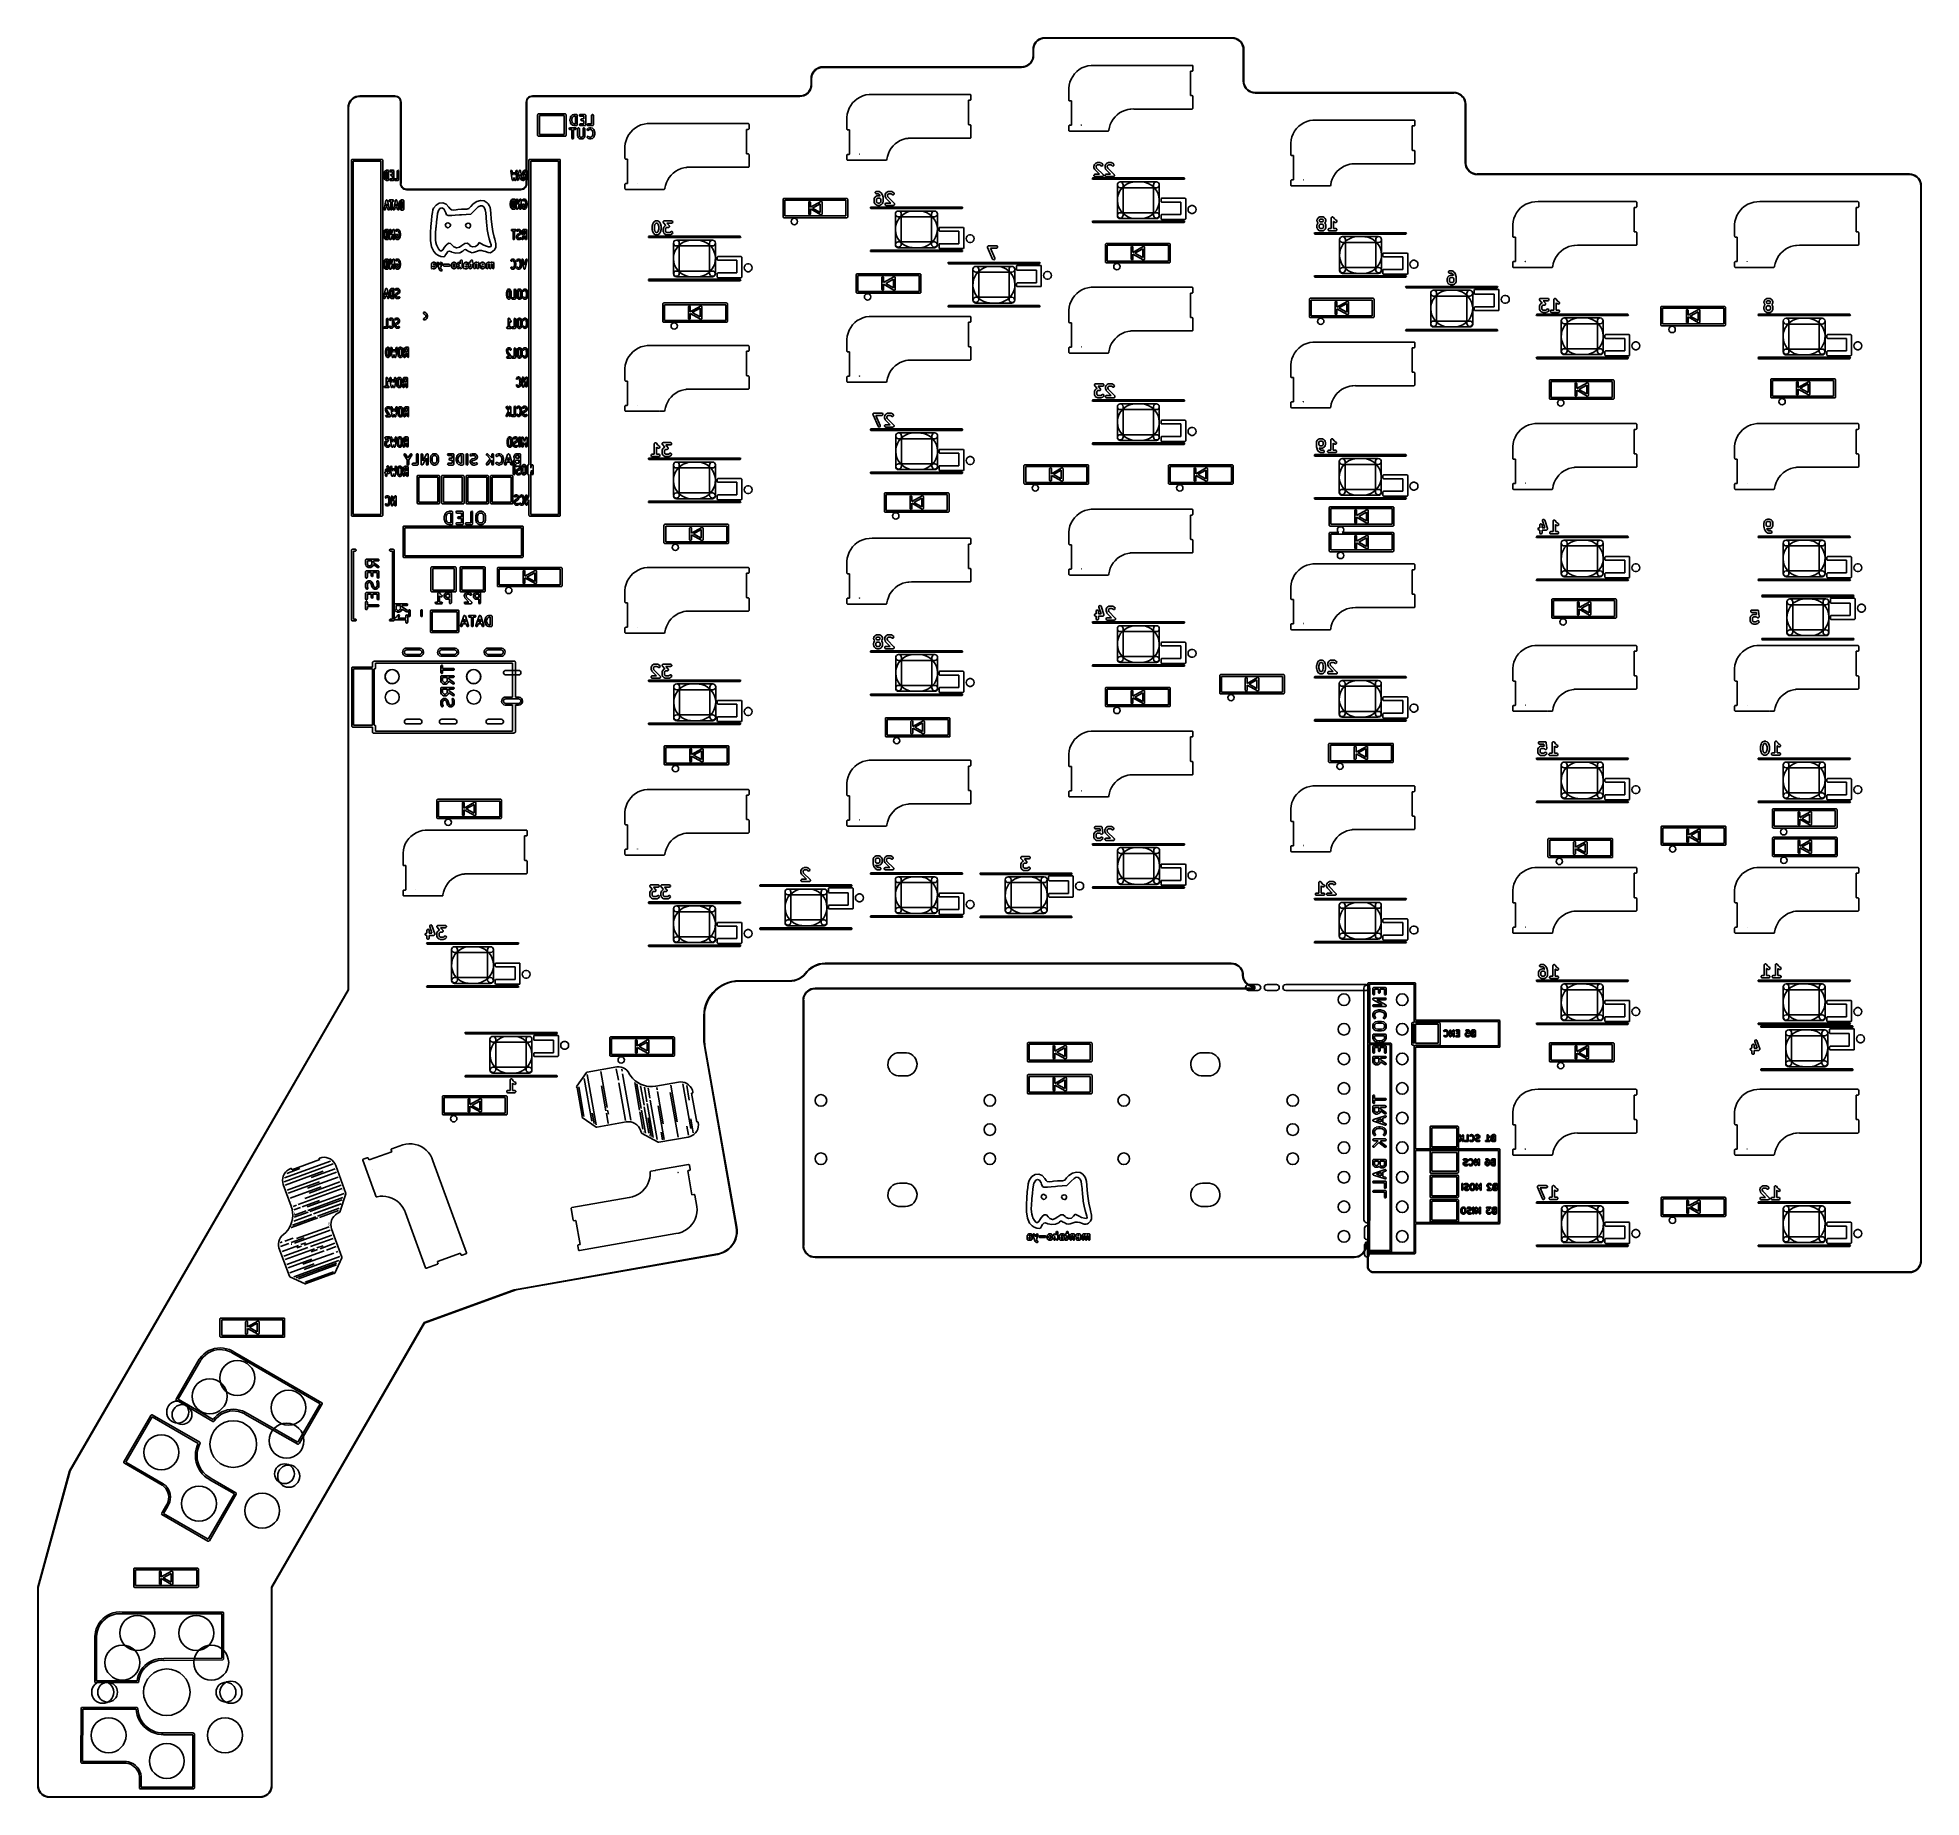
# Model space of a CAD drawing. Extents: x 62 to 223, y -188 to -37.
import ezdxf

# ---------------------------------------------------------------- set-up
doc = ezdxf.new("R2010")
doc.units = 0
doc.layers.add('BLACK', color=7, linetype='CONTINUOUS')

msp = doc.modelspace()

# ---------------------------------------------------------------- linework, layer by layer
at = {"layer": 'BLACK', "linetype": 'CONTINUOUS'}
for p, q in [((146.999, -38.9647), (147.013, -38.8021)), ((147.01, -38.2947), (147.026, -38.1167)), ((147.01, -38.7947), (147.01, -38.2947)), ((147.013, -38.8021), (147.01, -38.7947)), ((147.026, -38.1167), (147.072, -37.9441)), ((147.06, -38.7947), (147.044, -38.9727)), ((147.071, -38.1248), (147.057, -38.2873)), ((147.057, -38.2873), (147.06, -38.2947)), ((147.06, -38.2947), (147.06, -38.7947)), ((147.115, -37.96), (147.071, -38.1248)), ((147.072, -37.9441), (147.147, -37.7822)), ((147.187, -37.8053), (147.115, -37.96)), ((147.147, -37.7822), (147.25, -37.6358)), ((147.285, -37.6656), (147.187, -37.8053)), ((147.25, -37.6358), (147.376, -37.5095)), ((147.406, -37.545), (147.285, -37.6656)), ((147.376, -37.5095), (147.522, -37.407)), ((147.546, -37.4471), (147.406, -37.545)), ((147.522, -37.407), (147.684, -37.3315)), ((147.7, -37.375), (147.546, -37.4471)), ((147.684, -37.3315), (147.857, -37.2853)), ((147.865, -37.3308), (147.7, -37.375)), ((147.857, -37.2853), (148.035, -37.2697)), ((148.028, -37.3166), (147.865, -37.3308)), ((148.035, -37.3197), (148.028, -37.3166)), ((148.035, -37.2697), (148.035, -37.2697)), ((148.035, -37.2697), (164.085, -37.2697)), ((164.085, -37.3197), (148.035, -37.3197)), ((164.085, -37.2697), (164.263, -37.2853)), ((164.092, -37.3166), (164.085, -37.3197)), ((164.255, -37.3309), (164.092, -37.3166)), ((164.42, -37.375), (164.255, -37.3309)), ((164.263, -37.2853), (164.436, -37.3315)), ((164.574, -37.4471), (164.42, -37.375)), ((164.436, -37.3315), (164.597, -37.407)), ((164.714, -37.545), (164.574, -37.4471)), ((164.597, -37.407), (164.744, -37.5095)), ((164.835, -37.6656), (164.714, -37.545)), ((164.744, -37.5095), (164.87, -37.6359)), ((164.933, -37.8053), (164.835, -37.6656)), ((164.87, -37.6359), (164.973, -37.7822)), ((165.005, -37.96), (164.933, -37.8053)), ((164.973, -37.7822), (165.048, -37.9441)), ((165.049, -38.1248), (165.005, -37.96)), ((165.048, -37.9441), (165.094, -38.1167)), ((165.063, -38.2873), (165.049, -38.1248)), ((165.06, -38.2947), (165.063, -38.2873)), ((165.06, -40.9947), (165.06, -38.2947)), ((165.094, -38.1167), (165.11, -38.2947)), ((165.11, -38.2947), (165.11, -38.2947)), ((165.11, -38.2947), (165.11, -40.9947)), ((128.022, -40.4441), (128.097, -40.2822)), ((128.137, -40.3053), (128.065, -40.46)), ((128.097, -40.2822), (128.2, -40.1358)), ((128.235, -40.1656), (128.137, -40.3053)), ((128.2, -40.1358), (128.326, -40.0095)), ((128.356, -40.045), (128.235, -40.1656)), ((128.326, -40.0095), (128.472, -39.907)), ((128.496, -39.9471), (128.356, -40.045)), ((128.472, -39.907), (128.634, -39.8315)), ((128.65, -39.875), (128.496, -39.9471)), ((128.634, -39.8315), (128.807, -39.7853)), ((128.815, -39.8308), (128.65, -39.875)), ((128.807, -39.7853), (128.985, -39.7697)), ((128.978, -39.8166), (128.815, -39.8308)), ((128.985, -39.8197), (128.978, -39.8166)), ((128.985, -39.7697), (128.985, -39.7697)), ((128.985, -39.7697), (146.035, -39.7697)), ((146.035, -39.8197), (128.985, -39.8197)), ((146.035, -39.7697), (146.042, -39.7728)), ((146.213, -39.8041), (146.035, -39.8197)), ((146.035, -39.8197), (146.035, -39.8197)), ((146.042, -39.7728), (146.205, -39.7586)), ((146.205, -39.7586), (146.37, -39.7144)), ((146.386, -39.7579), (146.213, -39.8041)), ((146.37, -39.7144), (146.524, -39.6423)), ((146.547, -39.6824), (146.386, -39.7579)), ((146.524, -39.6423), (146.664, -39.5444)), ((146.694, -39.5799), (146.547, -39.6824)), ((146.664, -39.5444), (146.785, -39.4238)), ((146.82, -39.4536), (146.694, -39.5799)), ((146.785, -39.4238), (146.883, -39.2841)), ((146.923, -39.3072), (146.82, -39.4536)), ((146.883, -39.2841), (146.955, -39.1294)), ((146.998, -39.1453), (146.923, -39.3072)), ((146.955, -39.1294), (146.999, -38.9647)), ((147.044, -38.9727), (146.998, -39.1453)), ((150.415, -40.5924), (150.577, -40.3743)), ((150.577, -40.3743), (150.766, -40.1792)), ((150.766, -40.1792), (150.979, -40.0104)), ((150.979, -40.0104), (151.212, -39.8709)), ((151.212, -39.8709), (151.462, -39.763)), ((151.462, -39.763), (151.723, -39.6886)), ((151.723, -39.6886), (151.992, -39.649)), ((151.992, -39.649), (152.26, -39.6449)), ((152.26, -39.6449), (152.26, -39.6447)), ((152.26, -39.6447), (160.66, -39.6447)), ((160.66, -40.1447), (160.515, -40.1447)), ((160.515, -40.1447), (160.515, -42.2297)), ((160.66, -39.6447), (160.67, -39.6464)), ((160.678, -40.138), (160.66, -40.1447)), ((160.67, -39.6464), (160.673, -39.6458)), ((160.673, -39.6458), (160.676, -39.6475)), ((160.676, -39.6475), (160.686, -39.6492)), ((160.697, -40.1347), (160.678, -40.138)), ((160.686, -39.6492), (160.701, -39.6617)), ((160.702, -40.1295), (160.697, -40.1347)), ((160.701, -39.6617), (160.717, -39.6715)), ((160.708, -40.1272), (160.702, -40.1295)), ((160.718, -40.1103), (160.708, -40.1272)), ((160.717, -39.6715), (160.72, -39.6778)), ((160.73, -40.0954), (160.718, -40.1103)), ((160.72, -39.6778), (160.725, -39.6822)), ((160.725, -39.6822), (160.728, -39.7014)), ((160.728, -39.7014), (160.735, -39.7197)), ((160.732, -40.0856), (160.73, -40.0954)), ((160.734, -40.0827), (160.732, -40.0856)), ((160.735, -40.0697), (160.733, -40.0794)), ((160.733, -40.0794), (160.734, -40.0827)), ((160.735, -39.7197), (160.735, -40.0697)), ((127.614, -42.0444), (127.735, -41.9238)), ((127.77, -41.9536), (127.644, -42.0799)), ((127.735, -41.9238), (127.833, -41.7841)), ((127.873, -41.8072), (127.77, -41.9536)), ((127.833, -41.7841), (127.905, -41.6294)), ((127.948, -41.6453), (127.873, -41.8072)), ((127.905, -41.6294), (127.949, -41.4647)), ((127.994, -41.4727), (127.948, -41.6453)), ((127.949, -41.4647), (127.963, -41.3021)), ((127.96, -40.7947), (127.976, -40.6167)), ((127.96, -41.2947), (127.96, -40.7947)), ((127.963, -41.3021), (127.96, -41.2947)), ((127.976, -40.6167), (128.022, -40.4441)), ((128.01, -41.2947), (127.994, -41.4727)), ((128.021, -40.6248), (128.007, -40.7873)), ((128.007, -40.7873), (128.01, -40.7947)), ((128.01, -40.7947), (128.01, -41.2947)), ((128.065, -40.46), (128.021, -40.6248)), ((150.085, -41.616), (150.116, -41.346)), ((150.085, -41.6172), (150.085, -41.616)), ((150.085, -41.6197), (150.085, -41.6172)), ((150.085, -42.6197), (150.085, -41.6197)), ((150.116, -41.346), (150.183, -41.0825)), ((150.183, -41.0825), (150.283, -40.8298)), ((150.283, -40.8298), (150.415, -40.5924)), ((165.076, -41.1727), (165.06, -40.9947)), ((165.06, -40.9947), (165.06, -40.9947)), ((165.122, -41.3453), (165.076, -41.1727)), ((165.11, -40.9947), (165.107, -41.0022)), ((165.107, -41.0022), (165.121, -41.1647)), ((165.121, -41.1647), (165.165, -41.3295)), ((165.197, -41.5072), (165.122, -41.3453)), ((165.165, -41.3295), (165.237, -41.4841)), ((165.3, -41.6536), (165.197, -41.5072)), ((165.237, -41.4841), (165.335, -41.6238)), ((165.426, -41.7799), (165.3, -41.6536)), ((165.335, -41.6238), (165.456, -41.7445)), ((165.572, -41.8824), (165.426, -41.7799)), ((165.456, -41.7445), (165.596, -41.8423)), ((165.734, -41.9579), (165.572, -41.8824)), ((165.596, -41.8423), (165.75, -41.9144)), ((165.907, -42.0041), (165.734, -41.9579)), ((165.75, -41.9144), (165.915, -41.9586)), ((166.085, -42.0197), (165.907, -42.0041)), ((165.915, -41.9586), (166.078, -41.9728)), ((166.078, -41.9728), (166.085, -41.9697)), ((166.085, -41.9697), (183.135, -41.9697)), ((183.135, -42.0197), (166.085, -42.0197)), ((183.135, -41.9697), (183.313, -41.9853)), ((183.142, -42.0166), (183.135, -42.0197)), ((183.305, -42.0309), (183.142, -42.0166)), ((183.47, -42.075), (183.305, -42.0309)), ((183.313, -41.9853), (183.486, -42.0315)), ((183.486, -42.0315), (183.647, -42.107)), ((88.2141, -43.2947), (88.2296, -43.1167)), ((88.2141, -118.993), (88.2141, -43.2947)), ((88.2296, -43.1167), (88.2759, -42.9441)), ((88.2752, -43.1248), (88.261, -43.2873)), ((88.261, -43.2873), (88.264, -43.2947)), ((88.264, -43.2947), (88.264, -119)), ((88.3193, -42.96), (88.2752, -43.1248)), ((88.2759, -42.9441), (88.3514, -42.7822)), ((88.3914, -42.8053), (88.3193, -42.96)), ((88.3514, -42.7822), (88.4538, -42.6358)), ((88.4893, -42.6656), (88.3914, -42.8053)), ((88.4538, -42.6358), (88.5802, -42.5095)), ((88.6099, -42.5449), (88.4893, -42.6656)), ((88.5802, -42.5095), (88.7265, -42.407)), ((88.7497, -42.4471), (88.6099, -42.5449)), ((88.7265, -42.407), (88.8885, -42.3315)), ((88.9043, -42.375), (88.7497, -42.4471)), ((88.8885, -42.3315), (89.0611, -42.2852)), ((89.0691, -42.3308), (88.9043, -42.375)), ((89.0611, -42.2852), (89.239, -42.2696)), ((89.2315, -42.3166), (89.0691, -42.3308)), ((89.239, -42.3197), (89.2315, -42.3166)), ((89.239, -42.2696), (89.239, -42.2697)), ((89.239, -42.2697), (92.239, -42.2697)), ((92.239, -42.3197), (89.239, -42.3197)), ((92.239, -42.2697), (92.2391, -42.2697)), ((92.2466, -42.3166), (92.239, -42.3197)), ((92.2391, -42.2697), (92.2391, -42.2697)), ((92.2391, -42.2697), (92.3559, -42.2829)), ((92.363, -42.3319), (92.2466, -42.3166)), ((92.3559, -42.2829), (92.4668, -42.3217)), ((92.4786, -42.3798), (92.363, -42.3319)), ((92.4668, -42.3217), (92.5664, -42.3843)), ((92.5778, -42.456), (92.4786, -42.3798)), ((92.5664, -42.3843), (92.6495, -42.4674)), ((92.6539, -42.5552), (92.5778, -42.456)), ((92.6495, -42.4674), (92.712, -42.5669)), ((92.7018, -42.6707), (92.6539, -42.5552)), ((92.7171, -42.7873), (92.7018, -42.6707)), ((92.712, -42.5669), (92.7508, -42.6779)), ((92.7141, -42.7947), (92.7171, -42.7873)), ((92.7141, -49.7947), (92.7141, -42.7947)), ((92.7508, -42.6779), (92.764, -42.7945)), ((92.764, -42.7945), (92.764, -42.7947)), ((92.764, -42.7947), (92.764, -49.7947)), ((103.514, -42.7947), (103.527, -42.6779)), ((103.514, -49.7947), (103.514, -42.7947)), ((103.527, -42.6779), (103.566, -42.5669)), ((103.576, -42.6707), (103.561, -42.7872)), ((103.561, -42.7872), (103.564, -42.7947)), ((103.564, -42.7947), (103.564, -49.7947)), ((103.566, -42.5669), (103.629, -42.4674)), ((103.624, -42.5551), (103.576, -42.6707)), ((103.7, -42.4559), (103.624, -42.5551)), ((103.629, -42.4674), (103.712, -42.3842)), ((103.799, -42.3798), (103.7, -42.4559)), ((103.712, -42.3842), (103.811, -42.3217)), ((103.915, -42.3319), (103.799, -42.3798)), ((103.811, -42.3217), (103.922, -42.2828)), ((104.031, -42.3166), (103.915, -42.3319)), ((103.922, -42.2828), (104.039, -42.2696)), ((104.039, -42.3197), (104.031, -42.3166)), ((104.039, -42.2696), (104.039, -42.2697)), ((104.039, -42.2697), (104.039, -42.2697)), ((104.039, -42.2697), (104.039, -42.2697)), ((104.039, -42.2697), (126.985, -42.2697)), ((126.985, -42.3197), (104.039, -42.3197)), ((126.985, -42.2697), (126.992, -42.2728)), ((127.163, -42.3041), (126.985, -42.3197)), ((126.985, -42.3197), (126.985, -42.3197)), ((126.992, -42.2728), (127.155, -42.2586)), ((127.155, -42.2586), (127.32, -42.2144)), ((127.336, -42.2579), (127.163, -42.3041)), ((127.32, -42.2144), (127.474, -42.1423)), ((127.497, -42.1824), (127.336, -42.2579)), ((127.474, -42.1423), (127.614, -42.0444)), ((127.644, -42.0799), (127.497, -42.1824)), ((131.066, -43.846), (131.133, -43.5825)), ((131.133, -43.5825), (131.233, -43.3298)), ((131.233, -43.3298), (131.365, -43.0924)), ((131.365, -43.0924), (131.527, -42.8743)), ((131.527, -42.8743), (131.716, -42.6792)), ((131.716, -42.6792), (131.929, -42.5104)), ((131.929, -42.5104), (132.162, -42.3709)), ((132.162, -42.3709), (132.412, -42.263)), ((132.412, -42.263), (132.673, -42.1886)), ((132.673, -42.1886), (132.942, -42.149)), ((132.942, -42.149), (133.21, -42.1449)), ((133.21, -42.1449), (133.21, -42.1447)), ((133.21, -42.1447), (141.61, -42.1447)), ((141.61, -42.6447), (141.465, -42.6447)), ((141.465, -42.6447), (141.465, -44.7297)), ((141.61, -42.1447), (141.62, -42.1464)), ((141.628, -42.638), (141.61, -42.6447)), ((141.62, -42.1464), (141.623, -42.1458)), ((141.623, -42.1458), (141.626, -42.1475)), ((141.626, -42.1475), (141.636, -42.1492)), ((141.647, -42.6347), (141.628, -42.638)), ((141.636, -42.1492), (141.651, -42.1617)), ((141.652, -42.6295), (141.647, -42.6347)), ((141.651, -42.1617), (141.667, -42.1715)), ((141.658, -42.6272), (141.652, -42.6295)), ((141.668, -42.6103), (141.658, -42.6272)), ((141.667, -42.1715), (141.67, -42.1778)), ((141.68, -42.5954), (141.668, -42.6103)), ((141.67, -42.1778), (141.675, -42.1822)), ((141.675, -42.1822), (141.678, -42.2014)), ((141.678, -42.2014), (141.685, -42.2197)), ((141.682, -42.5856), (141.68, -42.5954)), ((141.684, -42.5827), (141.682, -42.5856)), ((141.685, -42.5697), (141.683, -42.5794)), ((141.683, -42.5794), (141.684, -42.5827)), ((141.685, -42.2197), (141.685, -42.5697)), ((150.092, -42.638), (150.085, -42.6197)), ((150.095, -42.6572), (150.092, -42.638)), ((150.1, -42.6615), (150.095, -42.6572)), ((150.103, -42.6679), (150.1, -42.6615)), ((150.119, -42.6777), (150.103, -42.6679)), ((150.134, -42.6902), (150.119, -42.6777)), ((150.144, -42.6919), (150.134, -42.6902)), ((150.147, -42.6936), (150.144, -42.6919)), ((150.15, -42.693), (150.147, -42.6936)), ((150.16, -42.6947), (150.15, -42.693)), ((150.315, -42.6947), (150.16, -42.6947)), ((150.315, -44.7787), (150.315, -42.6947)), ((154.665, -43.6069), (154.443, -43.7342)), ((154.901, -43.5076), (154.665, -43.6069)), ((155.148, -43.4378), (154.901, -43.5076)), ((155.323, -43.4108), (155.148, -43.4378)), ((155.38, -43.4051), (155.323, -43.4108)), ((155.392, -43.4001), (155.38, -43.4051)), ((155.402, -43.3987), (155.392, -43.4001)), ((155.64, -43.3912), (155.402, -43.3987)), ((155.656, -43.394), (155.64, -43.3912)), ((155.658, -43.3947), (155.656, -43.394)), ((155.659, -43.3944), (155.658, -43.3947)), ((155.66, -43.3947), (155.659, -43.3944)), ((160.66, -43.3947), (155.66, -43.3947)), ((160.515, -42.2297), (160.546, -42.2447)), ((160.546, -42.2447), (160.66, -42.2447)), ((160.66, -42.2447), (160.67, -42.2464)), ((160.678, -43.388), (160.66, -43.3947)), ((160.67, -42.2464), (160.673, -42.2458)), ((160.673, -42.2458), (160.676, -42.2475)), ((160.676, -42.2475), (160.686, -42.2492)), ((160.697, -43.3847), (160.678, -43.388)), ((160.686, -42.2492), (160.701, -42.2617)), ((160.702, -43.3795), (160.697, -43.3847)), ((160.701, -42.2617), (160.717, -42.2715)), ((160.708, -43.3772), (160.702, -43.3795)), ((160.718, -43.3603), (160.708, -43.3772)), ((160.717, -42.2715), (160.72, -42.2779)), ((160.73, -43.3454), (160.718, -43.3603)), ((160.72, -42.2779), (160.725, -42.2822)), ((160.725, -42.2822), (160.728, -42.3014)), ((160.728, -42.3014), (160.735, -42.3197)), ((160.732, -43.3356), (160.73, -43.3454)), ((160.734, -43.3327), (160.732, -43.3356)), ((160.735, -43.3197), (160.733, -43.3294)), ((160.733, -43.3294), (160.734, -43.3327)), ((160.735, -42.3197), (160.735, -43.3197)), ((183.624, -42.1471), (183.47, -42.075)), ((183.764, -42.245), (183.624, -42.1471)), ((183.647, -42.107), (183.794, -42.2095)), ((183.885, -42.3656), (183.764, -42.245)), ((183.794, -42.2095), (183.92, -42.3359)), ((183.983, -42.5053), (183.885, -42.3656)), ((183.92, -42.3359), (184.023, -42.4822)), ((184.055, -42.66), (183.983, -42.5053)), ((184.023, -42.4822), (184.098, -42.6441)), ((184.099, -42.8248), (184.055, -42.66)), ((184.098, -42.6441), (184.144, -42.8167)), ((184.113, -42.9873), (184.099, -42.8248)), ((184.11, -42.9947), (184.113, -42.9873)), ((184.11, -47.9947), (184.11, -42.9947)), ((184.144, -42.8167), (184.16, -42.9947)), ((184.16, -42.9947), (184.16, -42.9947)), ((184.16, -42.9947), (184.16, -47.9947)), ((104.492, -43.8807), (104.494, -43.871)), ((104.492, -45.6587), (104.492, -43.8807)), ((104.493, -43.8677), (104.495, -43.8648)), ((104.494, -43.871), (104.493, -43.8677)), ((104.495, -43.8648), (104.497, -43.855)), ((104.497, -43.855), (104.509, -43.8401)), ((104.509, -43.8401), (104.519, -43.8232)), ((104.519, -43.8232), (104.525, -43.8209)), ((104.525, -43.8209), (104.529, -43.8157)), ((104.529, -43.8157), (104.549, -43.8124)), ((104.549, -43.8124), (104.567, -43.8057)), ((104.567, -43.8057), (106.853, -43.8057)), ((104.642, -43.9557), (104.642, -45.5837)), ((106.778, -43.9557), (104.642, -43.9557)), ((106.778, -45.5837), (106.778, -43.9557)), ((106.853, -43.8057), (106.863, -43.8074)), ((106.863, -43.8074), (106.866, -43.8068)), ((106.866, -43.8068), (106.869, -43.8085)), ((106.869, -43.8085), (106.879, -43.8102)), ((106.879, -43.8102), (106.894, -43.8227)), ((106.894, -43.8227), (106.91, -43.8325)), ((106.91, -43.8325), (106.913, -43.8389)), ((106.913, -43.8389), (106.918, -43.8432)), ((106.918, -43.8432), (106.921, -43.8624)), ((106.921, -43.8624), (106.928, -43.8807)), ((106.928, -43.8807), (106.928, -45.6587)), ((107.191, -45.0614), (107.217, -45.0162)), ((107.2, -45.1127), (107.191, -45.0614)), ((107.24, -45.1462), (107.2, -45.1127)), ((107.217, -45.0162), (107.266, -44.9984)), ((107.266, -45.1508), (107.24, -45.1462)), ((107.266, -44.9984), (107.73, -44.9984)), ((107.422, -45.1508), (107.266, -45.1508)), ((107.267, -44.2829), (107.269, -44.2682)), ((107.267, -44.3991), (107.267, -44.2829)), ((107.268, -44.4023), (107.267, -44.3991)), ((107.269, -44.4173), (107.268, -44.4023)), ((107.269, -44.2648), (107.308, -44.1099)), ((107.269, -44.2682), (107.269, -44.2648)), ((107.308, -44.5721), (107.269, -44.4173)), ((107.308, -44.1099), (107.313, -44.0981)), ((107.31, -44.575), (107.308, -44.5721)), ((107.313, -44.5874), (107.31, -44.575)), ((107.313, -44.0946), (107.352, -44.0172)), ((107.313, -44.0981), (107.313, -44.0946)), ((107.352, -44.6648), (107.313, -44.5874)), ((107.352, -44.0172), (107.365, -43.9992)), ((107.353, -44.666), (107.352, -44.6648)), ((107.366, -44.6843), (107.353, -44.666)), ((107.365, -43.9992), (107.366, -43.9977)), ((107.366, -43.9977), (107.444, -43.9203)), ((107.444, -44.7617), (107.366, -44.6843)), ((107.451, -44.1543), (107.417, -44.2922)), ((107.417, -44.2922), (107.417, -44.3898)), ((107.417, -44.3898), (107.451, -44.5277)), ((107.422, -45.8874), (107.422, -45.1508)), ((107.444, -43.9203), (107.465, -43.9053)), ((107.448, -44.7636), (107.444, -44.7617)), ((107.45, -44.7674), (107.448, -44.7636)), ((107.473, -44.7799), (107.45, -44.7674)), ((107.481, -44.0951), (107.451, -44.1543)), ((107.451, -44.5277), (107.481, -44.5869)), ((107.465, -43.9053), (107.469, -43.9049)), ((107.469, -43.9049), (107.473, -43.9022)), ((107.473, -43.9022), (107.589, -43.8635)), ((107.589, -44.8186), (107.473, -44.7799)), ((107.537, -44.0389), (107.481, -44.0951)), ((107.481, -44.5869), (107.537, -44.6431)), ((107.625, -44.0096), (107.537, -44.0389)), ((107.537, -44.6431), (107.625, -44.6724)), ((107.73, -45.1508), (107.574, -45.1508)), ((107.574, -45.1508), (107.574, -45.8874)), ((107.589, -43.8635), (107.611, -43.8602)), ((107.591, -44.8185), (107.589, -44.8186)), ((107.613, -44.8224), (107.591, -44.8185)), ((107.611, -43.8602), (107.613, -43.8596)), ((107.613, -43.8596), (107.806, -43.8596)), ((107.806, -44.8224), (107.613, -44.8224)), ((107.731, -44.0096), (107.625, -44.0096)), ((107.625, -44.6724), (107.731, -44.6724)), ((107.73, -44.9984), (107.756, -45.003)), ((107.779, -45.133), (107.73, -45.1508)), ((107.731, -44.6724), (107.731, -44.0096)), ((107.756, -45.003), (107.796, -45.0365)), ((107.805, -45.0878), (107.779, -45.133)), ((107.796, -45.0365), (107.805, -45.0878)), ((107.806, -43.8596), (107.816, -43.8613)), ((107.824, -44.8157), (107.806, -44.8224)), ((107.816, -43.8613), (107.819, -43.8607)), ((107.819, -43.8607), (107.822, -43.8624)), ((107.822, -43.8624), (107.832, -43.8641)), ((107.844, -44.8124), (107.824, -44.8157)), ((107.832, -43.8641), (107.847, -43.8767)), ((107.848, -44.8072), (107.844, -44.8124)), ((107.847, -43.8767), (107.864, -43.8864)), ((107.854, -44.8049), (107.848, -44.8072)), ((107.864, -44.788), (107.854, -44.8049)), ((107.864, -43.8864), (107.866, -43.8928)), ((107.877, -44.7731), (107.864, -44.788)), ((107.866, -43.8928), (107.871, -43.8971)), ((107.871, -43.8971), (107.875, -43.9163)), ((107.875, -43.9163), (107.881, -43.9346)), ((107.878, -44.7633), (107.877, -44.7731)), ((107.88, -44.7604), (107.878, -44.7633)), ((107.881, -44.7474), (107.879, -44.7572)), ((107.879, -44.7572), (107.88, -44.7604)), ((107.881, -43.9346), (107.881, -44.7474)), ((107.925, -45.0746), (107.929, -45.0485)), ((107.925, -45.7326), (107.925, -45.0746)), ((107.929, -45.0485), (107.963, -45.0086)), ((107.963, -45.0086), (108.014, -44.9996)), ((108.014, -44.9996), (108.059, -45.0256)), ((108.059, -45.0256), (108.077, -45.0746)), ((108.077, -45.0746), (108.077, -45.7146)), ((108.081, -43.9216), (108.106, -43.8772)), ((108.09, -43.9721), (108.081, -43.9216)), ((108.081, -44.7344), (108.106, -44.69)), ((108.09, -44.7849), (108.081, -44.7344)), ((108.129, -44.0051), (108.09, -43.9721)), ((108.129, -44.8179), (108.09, -44.7849)), ((108.106, -43.8772), (108.155, -43.8596)), ((108.106, -44.69), (108.155, -44.6724)), ((108.155, -44.0096), (108.129, -44.0051)), ((108.155, -44.8224), (108.129, -44.8179)), ((108.155, -43.8596), (108.542, -43.8596)), ((108.467, -44.0096), (108.155, -44.0096)), ((108.155, -44.6724), (108.467, -44.6724)), ((108.542, -44.8224), (108.155, -44.8224)), ((108.197, -44.3086), (108.222, -44.2642)), ((108.206, -44.3591), (108.197, -44.3086)), ((108.245, -44.3921), (108.206, -44.3591)), ((108.222, -44.2642), (108.271, -44.2466)), ((108.271, -44.3967), (108.245, -44.3921)), ((108.271, -44.2466), (108.467, -44.2466)), ((108.467, -44.3967), (108.271, -44.3967)), ((108.389, -45.0746), (108.394, -45.0485)), ((108.389, -45.7146), (108.389, -45.0746)), ((108.394, -45.0485), (108.427, -45.0086)), ((108.427, -45.0086), (108.479, -44.9996)), ((108.467, -44.2466), (108.467, -44.0096)), ((108.467, -44.6724), (108.467, -44.3967)), ((108.479, -44.9996), (108.524, -45.0256)), ((108.524, -45.0256), (108.542, -45.0746)), ((108.542, -43.8596), (108.551, -43.8613)), ((108.56, -44.8157), (108.542, -44.8224)), ((108.542, -45.0746), (108.542, -45.7326)), ((108.551, -43.8613), (108.555, -43.8607)), ((108.555, -43.8607), (108.557, -43.8624)), ((108.557, -43.8624), (108.567, -43.8641)), ((108.579, -44.8124), (108.56, -44.8157)), ((108.567, -43.8641), (108.582, -43.8767)), ((108.583, -44.8072), (108.579, -44.8124)), ((108.582, -43.8767), (108.599, -43.8864)), ((108.59, -44.8049), (108.583, -44.8072)), ((108.6, -44.788), (108.59, -44.8049)), ((108.599, -43.8864), (108.601, -43.8928)), ((108.612, -44.7731), (108.6, -44.788)), ((108.601, -43.8928), (108.607, -43.8971)), ((108.607, -43.8971), (108.61, -43.9163)), ((108.61, -43.9163), (108.617, -43.9346)), ((108.614, -44.7633), (108.612, -44.7731)), ((108.615, -44.7604), (108.614, -44.7633)), ((108.617, -44.7474), (108.615, -44.7572)), ((108.615, -44.7572), (108.615, -44.7604)), ((108.617, -43.9346), (108.617, -44.7474)), ((108.738, -45.1454), (108.76, -45.0981)), ((108.751, -45.1957), (108.738, -45.1454)), ((108.739, -44.7344), (108.764, -44.69)), ((108.748, -44.7849), (108.739, -44.7344)), ((108.787, -44.8179), (108.748, -44.7849)), ((108.794, -45.2256), (108.751, -45.1957)), ((108.76, -45.0981), (108.799, -45.0594)), ((108.764, -44.69), (108.813, -44.6724)), ((108.813, -44.8224), (108.787, -44.8179)), ((108.846, -45.2211), (108.794, -45.2256)), ((108.799, -45.0594), (108.82, -45.0442)), ((108.813, -44.6724), (109.125, -44.6724)), ((109.2, -44.8224), (108.813, -44.8224)), ((108.82, -45.0442), (108.825, -45.0439)), ((108.825, -45.0439), (108.828, -45.041)), ((108.828, -45.041), (108.945, -45.0023)), ((108.868, -45.2059), (108.846, -45.2211)), ((108.894, -45.1799), (108.868, -45.2059)), ((108.981, -45.1508), (108.894, -45.1799)), ((108.945, -45.0023), (108.967, -44.999)), ((108.967, -44.999), (108.969, -44.9984)), ((108.969, -44.9984), (109.046, -44.9984)), ((109.034, -45.1508), (108.981, -45.1508)), ((109.121, -45.1799), (109.034, -45.1508)), ((109.046, -44.9984), (109.068, -45.0024)), ((109.068, -45.0024), (109.07, -45.0023)), ((109.07, -45.0023), (109.186, -45.041)), ((109.177, -45.2359), (109.121, -45.1799)), ((109.125, -43.9346), (109.129, -43.909)), ((109.125, -44.6724), (109.125, -43.9346)), ((109.129, -43.909), (109.162, -43.8697)), ((109.162, -43.8697), (109.213, -43.8607)), ((109.206, -45.2947), (109.177, -45.2359)), ((109.186, -45.041), (109.21, -45.0536)), ((109.218, -44.8157), (109.2, -44.8224)), ((109.21, -45.0536), (109.212, -45.0575)), ((109.212, -45.0575), (109.216, -45.0594)), ((109.213, -43.8607), (109.257, -43.8864)), ((109.216, -45.0594), (109.293, -45.1368)), ((109.237, -44.8124), (109.218, -44.8157)), ((109.241, -44.8072), (109.237, -44.8124)), ((109.248, -44.8049), (109.241, -44.8072)), ((109.258, -44.788), (109.248, -44.8049)), ((109.257, -43.8864), (109.275, -43.9346)), ((109.27, -44.7731), (109.258, -44.788)), ((109.272, -44.7633), (109.27, -44.7731)), ((109.273, -44.7604), (109.272, -44.7633)), ((109.275, -44.7474), (109.273, -44.7572)), ((109.273, -44.7572), (109.273, -44.7604)), ((109.275, -43.9346), (109.275, -44.7474)), ((109.293, -45.1368), (109.307, -45.1555)), ((109.307, -45.1555), (109.308, -45.1566)), ((109.308, -45.1566), (109.346, -45.234)), ((109.346, -45.234), (109.35, -45.2467)), ((109.35, -45.2467), (109.352, -45.2497)), ((109.352, -45.2497), (109.391, -45.4045)), ((112.477, -45.3743), (112.666, -45.1792)), ((112.666, -45.1792), (112.879, -45.0104)), ((112.879, -45.0104), (113.112, -44.8709)), ((113.112, -44.8709), (113.362, -44.763)), ((113.362, -44.763), (113.623, -44.6886)), ((113.623, -44.6886), (113.892, -44.649)), ((113.892, -44.649), (114.16, -44.6449)), ((114.16, -44.6449), (114.16, -44.6447)), ((114.16, -44.6447), (122.56, -44.6447)), ((122.56, -45.1447), (122.415, -45.1447)), ((122.415, -45.1447), (122.415, -47.2297)), ((122.56, -44.6447), (122.57, -44.6464)), ((122.578, -45.138), (122.56, -45.1447)), ((122.57, -44.6464), (122.573, -44.6458)), ((122.573, -44.6458), (122.576, -44.6475)), ((122.576, -44.6475), (122.586, -44.6492)), ((122.597, -45.1347), (122.578, -45.138)), ((122.586, -44.6492), (122.601, -44.6617)), ((122.602, -45.1295), (122.597, -45.1347)), ((122.601, -44.6617), (122.617, -44.6715)), ((122.608, -45.1272), (122.602, -45.1295)), ((122.618, -45.1103), (122.608, -45.1272)), ((122.617, -44.6715), (122.62, -44.6778)), ((122.63, -45.0954), (122.618, -45.1103)), ((122.62, -44.6778), (122.625, -44.6822)), ((122.625, -44.6822), (122.628, -44.7014)), ((122.628, -44.7014), (122.635, -44.7197)), ((122.632, -45.0856), (122.63, -45.0954)), ((122.634, -45.0827), (122.632, -45.0856)), ((122.635, -45.0697), (122.633, -45.0794)), ((122.633, -45.0794), (122.634, -45.0827)), ((122.635, -44.7197), (122.635, -45.0697)), ((131.035, -44.116), (131.066, -43.846)), ((131.035, -44.1172), (131.035, -44.116)), ((131.035, -44.1197), (131.035, -44.1172)), ((131.035, -45.1197), (131.035, -44.1197)), ((131.042, -45.138), (131.035, -45.1197)), ((131.045, -45.1572), (131.042, -45.138)), ((131.05, -45.1615), (131.045, -45.1572)), ((131.053, -45.1679), (131.05, -45.1615)), ((131.069, -45.1777), (131.053, -45.1679)), ((131.084, -45.1902), (131.069, -45.1777)), ((131.094, -45.1919), (131.084, -45.1902)), ((131.097, -45.1936), (131.094, -45.1919)), ((131.1, -45.193), (131.097, -45.1936)), ((131.11, -45.1947), (131.1, -45.193)), ((131.265, -45.1947), (131.11, -45.1947)), ((131.265, -47.2787), (131.265, -45.1947)), ((141.465, -44.7297), (141.496, -44.7447)), ((141.496, -44.7447), (141.61, -44.7447)), ((141.61, -44.7447), (141.62, -44.7464)), ((141.62, -44.7464), (141.623, -44.7458)), ((141.623, -44.7458), (141.626, -44.7475)), ((141.626, -44.7475), (141.636, -44.7492)), ((141.636, -44.7492), (141.651, -44.7617)), ((141.651, -44.7617), (141.667, -44.7715)), ((141.667, -44.7715), (141.67, -44.7779)), ((141.67, -44.7779), (141.675, -44.7822)), ((141.675, -44.7822), (141.678, -44.8014)), ((141.678, -44.8014), (141.685, -44.8197)), ((141.685, -44.8197), (141.685, -45.8197)), ((150.085, -44.8597), (150.087, -44.85)), ((150.085, -45.2197), (150.085, -44.8597)), ((150.092, -45.238), (150.085, -45.2197)), ((150.086, -44.8467), (150.088, -44.8438)), ((150.087, -44.85), (150.086, -44.8467)), ((150.088, -44.8438), (150.09, -44.834)), ((150.09, -44.834), (150.102, -44.8191)), ((150.095, -45.2572), (150.092, -45.238)), ((150.1, -45.2615), (150.095, -45.2572)), ((150.103, -45.2679), (150.1, -45.2615)), ((150.102, -44.8191), (150.112, -44.8022)), ((150.119, -45.2777), (150.103, -45.2679)), ((150.112, -44.8022), (150.118, -44.7999)), ((150.118, -44.7999), (150.123, -44.7947)), ((150.123, -44.7947), (150.142, -44.7914)), ((150.142, -44.7914), (150.16, -44.7847)), ((150.16, -44.7847), (150.285, -44.7847)), ((150.285, -44.7847), (150.315, -44.7787)), ((151.153, -44.7607), (151.152, -44.7697)), ((151.152, -44.7697), (151.17, -44.7697)), ((151.17, -44.7697), (151.153, -44.7607)), ((153.514, -45.2327), (153.488, -45.2772)), ((153.518, -45.2083), (153.512, -45.2211)), ((153.512, -45.2211), (153.514, -45.2327)), ((153.564, -44.9563), (153.516, -45.1976)), ((153.516, -45.1976), (153.518, -45.2083)), ((153.644, -44.7127), (153.564, -44.9563)), ((153.753, -44.4807), (153.644, -44.7127)), ((153.89, -44.2638), (153.753, -44.4807)), ((154.052, -44.0652), (153.89, -44.2638)), ((154.237, -43.8878), (154.052, -44.0652)), ((154.443, -43.7342), (154.237, -43.8878)), ((169.465, -45.2924), (169.627, -45.0743)), ((169.627, -45.0743), (169.816, -44.8792)), ((169.816, -44.8792), (170.029, -44.7104)), ((170.029, -44.7104), (170.262, -44.5709)), ((170.262, -44.5709), (170.512, -44.463)), ((170.512, -44.463), (170.773, -44.3886)), ((170.773, -44.3886), (171.042, -44.349)), ((171.042, -44.349), (171.31, -44.3449)), ((171.31, -44.3449), (171.31, -44.3447)), ((171.31, -44.3447), (179.71, -44.3447)), ((179.71, -44.8447), (179.565, -44.8447)), ((179.565, -44.8447), (179.565, -46.9297)), ((179.71, -44.3447), (179.72, -44.3464)), ((179.728, -44.838), (179.71, -44.8447)), ((179.72, -44.3464), (179.723, -44.3458)), ((179.723, -44.3458), (179.726, -44.3475)), ((179.726, -44.3475), (179.736, -44.3492)), ((179.748, -44.8347), (179.728, -44.838)), ((179.736, -44.3492), (179.751, -44.3617)), ((179.752, -44.8295), (179.748, -44.8347)), ((179.751, -44.3617), (179.767, -44.3715)), ((179.758, -44.8272), (179.752, -44.8295)), ((179.768, -44.8103), (179.758, -44.8272)), ((179.767, -44.3715), (179.77, -44.3778)), ((179.78, -44.7954), (179.768, -44.8103)), ((179.77, -44.3778), (179.775, -44.3822)), ((179.775, -44.3822), (179.778, -44.4014)), ((179.778, -44.4014), (179.785, -44.4197)), ((179.782, -44.7856), (179.78, -44.7954)), ((179.784, -44.7827), (179.782, -44.7856)), ((179.785, -44.7697), (179.783, -44.7794)), ((179.783, -44.7794), (179.784, -44.7827)), ((179.785, -44.4197), (179.785, -44.7697)), ((104.499, -45.677), (104.492, -45.6587)), ((104.502, -45.6962), (104.499, -45.677)), ((104.507, -45.7005), (104.502, -45.6962)), ((104.51, -45.7069), (104.507, -45.7005)), ((104.526, -45.7167), (104.51, -45.7069)), ((104.541, -45.7292), (104.526, -45.7167)), ((104.551, -45.7309), (104.541, -45.7292)), ((104.554, -45.7326), (104.551, -45.7309)), ((104.557, -45.732), (104.554, -45.7326)), ((104.567, -45.7337), (104.557, -45.732)), ((106.853, -45.7337), (104.567, -45.7337)), ((104.642, -45.5837), (106.778, -45.5837)), ((106.871, -45.727), (106.853, -45.7337)), ((106.89, -45.7237), (106.871, -45.727)), ((106.895, -45.7185), (106.89, -45.7237)), ((106.901, -45.7162), (106.895, -45.7185)), ((106.911, -45.6993), (106.901, -45.7162)), ((106.923, -45.6844), (106.911, -45.6993)), ((106.925, -45.6746), (106.923, -45.6844)), ((106.927, -45.6717), (106.925, -45.6746)), ((106.928, -45.6587), (106.926, -45.6684)), ((106.926, -45.6684), (106.927, -45.6717)), ((107.439, -45.9364), (107.422, -45.8874)), ((107.485, -45.9625), (107.439, -45.9364)), ((107.536, -45.9534), (107.485, -45.9625)), ((107.569, -45.9135), (107.536, -45.9534)), ((107.574, -45.8874), (107.569, -45.9135)), ((107.926, -45.7369), (107.925, -45.7326)), ((107.925, -45.7413), (107.926, -45.7369)), ((107.933, -45.7667), (107.925, -45.7413)), ((107.972, -45.8441), (107.933, -45.7667)), ((107.973, -45.8452), (107.972, -45.8441)), ((107.986, -45.8639), (107.973, -45.8452)), ((108.025, -45.9026), (107.986, -45.8639)), ((108.026, -45.9033), (108.025, -45.9026)), ((108.044, -45.9169), (108.026, -45.9033)), ((108.122, -45.9556), (108.044, -45.9169)), ((108.077, -45.7146), (108.102, -45.7649)), ((108.102, -45.7649), (108.124, -45.7861)), ((108.126, -45.9561), (108.122, -45.9556)), ((108.124, -45.7861), (108.174, -45.8112)), ((108.13, -45.959), (108.126, -45.9561)), ((108.156, -45.9636), (108.13, -45.959)), ((108.311, -45.9636), (108.156, -45.9636)), ((108.174, -45.8112), (108.293, -45.8112)), ((108.293, -45.8112), (108.343, -45.7861)), ((108.315, -45.9621), (108.311, -45.9636)), ((108.319, -45.9631), (108.315, -45.9621)), ((108.345, -45.9556), (108.319, -45.9631)), ((108.343, -45.7861), (108.364, -45.7649)), ((108.422, -45.9169), (108.345, -45.9556)), ((108.364, -45.7649), (108.389, -45.7146)), ((108.423, -45.9156), (108.422, -45.9169)), ((108.442, -45.9026), (108.423, -45.9156)), ((108.481, -45.8639), (108.442, -45.9026)), ((108.495, -45.8441), (108.481, -45.8624)), ((108.481, -45.8624), (108.481, -45.8639)), ((108.534, -45.7667), (108.495, -45.8441)), ((108.537, -45.7587), (108.534, -45.7621)), ((108.534, -45.7621), (108.534, -45.7667)), ((108.542, -45.7326), (108.537, -45.7587)), ((108.74, -45.7903), (108.77, -45.7476)), ((108.745, -45.8422), (108.74, -45.7903)), ((108.76, -45.8639), (108.745, -45.8422)), ((108.799, -45.9026), (108.76, -45.8639)), ((108.77, -45.7476), (108.82, -45.7341)), ((108.803, -45.9045), (108.799, -45.9026)), ((108.805, -45.9084), (108.803, -45.9045)), ((108.828, -45.921), (108.805, -45.9084)), ((108.82, -45.7341), (108.868, -45.7561)), ((108.945, -45.9597), (108.828, -45.921)), ((108.868, -45.7561), (108.894, -45.7821)), ((108.894, -45.7821), (108.981, -45.8112)), ((108.946, -45.9597), (108.945, -45.9597)), ((108.969, -45.9636), (108.946, -45.9597)), ((109.046, -45.9636), (108.969, -45.9636)), ((108.981, -45.8112), (109.034, -45.8112)), ((109.034, -45.8112), (109.121, -45.7821)), ((109.048, -45.963), (109.046, -45.9636)), ((109.07, -45.9597), (109.048, -45.963)), ((109.186, -45.921), (109.07, -45.9597)), ((109.121, -45.7821), (109.177, -45.7262)), ((109.177, -45.7262), (109.206, -45.6673)), ((109.19, -45.9182), (109.186, -45.921)), ((109.194, -45.9178), (109.19, -45.9182)), ((109.216, -45.9026), (109.194, -45.9178)), ((109.241, -45.4323), (109.206, -45.2947)), ((109.206, -45.6673), (109.241, -45.5297)), ((109.293, -45.8252), (109.216, -45.9026)), ((109.241, -45.5297), (109.241, -45.4323)), ((109.294, -45.8237), (109.293, -45.8252)), ((109.308, -45.8054), (109.294, -45.8237)), ((109.346, -45.728), (109.308, -45.8054)), ((109.347, -45.7244), (109.346, -45.728)), ((109.352, -45.7124), (109.347, -45.7244)), ((109.391, -45.5575), (109.352, -45.7124)), ((109.391, -45.4045), (109.392, -45.4196)), ((109.393, -45.5391), (109.391, -45.554)), ((109.391, -45.554), (109.391, -45.5575)), ((109.392, -45.4196), (109.393, -45.423)), ((109.393, -45.423), (109.393, -45.5391)), ((111.985, -46.616), (112.016, -46.346)), ((111.985, -46.6172), (111.985, -46.616)), ((111.985, -46.6197), (111.985, -46.6172)), ((111.985, -47.6197), (111.985, -46.6197)), ((112.016, -46.346), (112.083, -46.0825)), ((112.083, -46.0825), (112.183, -45.8298)), ((112.183, -45.8298), (112.315, -45.5924)), ((112.315, -45.5924), (112.477, -45.3743)), ((134.84, -46.7638), (134.703, -46.9807)), ((135.002, -46.5652), (134.84, -46.7638)), ((135.187, -46.3878), (135.002, -46.5652)), ((135.393, -46.2342), (135.187, -46.3878)), ((135.615, -46.1069), (135.393, -46.2342)), ((135.851, -46.0076), (135.615, -46.1069)), ((136.098, -45.9378), (135.851, -46.0076)), ((136.273, -45.9108), (136.098, -45.9378)), ((136.33, -45.9051), (136.273, -45.9108)), ((136.342, -45.9001), (136.33, -45.9051)), ((136.352, -45.8987), (136.342, -45.9001)), ((136.59, -45.8912), (136.352, -45.8987)), ((136.606, -45.894), (136.59, -45.8912)), ((136.608, -45.8947), (136.606, -45.894)), ((136.609, -45.8944), (136.608, -45.8947)), ((136.61, -45.8947), (136.609, -45.8944)), ((141.61, -45.8947), (136.61, -45.8947)), ((141.628, -45.888), (141.61, -45.8947)), ((141.647, -45.8847), (141.628, -45.888)), ((141.652, -45.8795), (141.647, -45.8847)), ((141.658, -45.8772), (141.652, -45.8795)), ((141.668, -45.8603), (141.658, -45.8772)), ((141.68, -45.8454), (141.668, -45.8603)), ((141.682, -45.8356), (141.68, -45.8454)), ((141.684, -45.8327), (141.682, -45.8356)), ((141.685, -45.8197), (141.683, -45.8294)), ((141.683, -45.8294), (141.684, -45.8327)), ((150.134, -45.2902), (150.119, -45.2777)), ((150.144, -45.2919), (150.134, -45.2902)), ((150.147, -45.2936), (150.144, -45.2919)), ((150.15, -45.293), (150.147, -45.2936)), ((150.16, -45.2947), (150.15, -45.293)), ((153.02, -45.2947), (150.16, -45.2947)), ((153.044, -45.2982), (153.02, -45.2947)), ((153.069, -45.2947), (153.044, -45.2982)), ((153.44, -45.2947), (153.069, -45.2947)), ((153.488, -45.2772), (153.44, -45.2947)), ((169.135, -46.316), (169.166, -46.046)), ((169.135, -46.3172), (169.135, -46.316)), ((169.135, -46.3197), (169.135, -46.3172)), ((169.135, -47.3197), (169.135, -46.3197)), ((169.166, -46.046), (169.233, -45.7825)), ((169.233, -45.7825), (169.333, -45.5298)), ((169.333, -45.5298), (169.465, -45.2924)), ((88.5027, -47.79), (88.5044, -47.7803)), ((88.5027, -78.27), (88.5027, -47.79)), ((88.5038, -47.777), (88.5055, -47.7741)), ((88.5044, -47.7803), (88.5038, -47.777)), ((88.5055, -47.7741), (88.5072, -47.7643)), ((88.5072, -47.7643), (88.5197, -47.7494)), ((88.5197, -47.7494), (88.5295, -47.7325)), ((88.5295, -47.7325), (88.5358, -47.7302)), ((88.5358, -47.7302), (88.5402, -47.725)), ((88.5402, -47.725), (88.5594, -47.7217)), ((88.5594, -47.7217), (88.5777, -47.715)), ((88.5777, -47.715), (91.1177, -47.715)), ((88.6527, -47.865), (88.6527, -78.195)), ((91.0427, -47.865), (88.6527, -47.865)), ((91.0427, -78.195), (91.0427, -47.865)), ((91.1177, -47.715), (91.1274, -47.7167)), ((91.1274, -47.7167), (91.1307, -47.7161)), ((91.1307, -47.7161), (91.1336, -47.7178)), ((91.1336, -47.7178), (91.1434, -47.7195)), ((91.1434, -47.7195), (91.1583, -47.732)), ((91.1583, -47.732), (91.1752, -47.7418)), ((91.1752, -47.7418), (91.1775, -47.7481)), ((91.1775, -47.7481), (91.1827, -47.7525)), ((91.1827, -47.7525), (91.186, -47.7717)), ((91.186, -47.7717), (91.1927, -47.79)), ((91.1927, -47.79), (91.1927, -78.27)), ((103.743, -47.79), (103.744, -47.7803)), ((103.743, -73.9416), (103.743, -47.79)), ((103.744, -47.777), (103.746, -47.7741)), ((103.744, -47.7803), (103.744, -47.777)), ((103.746, -47.7741), (103.747, -47.7643)), ((103.747, -47.7643), (103.76, -47.7494)), ((103.76, -47.7494), (103.769, -47.7325)), ((103.769, -47.7325), (103.776, -47.7302)), ((103.776, -47.7302), (103.78, -47.725)), ((103.78, -47.725), (103.799, -47.7217)), ((103.799, -47.7217), (103.818, -47.715)), ((103.818, -47.715), (106.358, -47.715)), ((103.893, -47.865), (103.893, -74.2229)), ((106.283, -47.865), (103.893, -47.865)), ((106.283, -78.195), (106.283, -47.865)), ((106.358, -47.715), (106.367, -47.7167)), ((106.367, -47.7167), (106.371, -47.7161)), ((106.371, -47.7161), (106.374, -47.7178)), ((106.374, -47.7178), (106.383, -47.7195)), ((106.383, -47.7195), (106.398, -47.732)), ((106.398, -47.732), (106.415, -47.7418)), ((106.415, -47.7418), (106.417, -47.7481)), ((106.417, -47.7481), (106.423, -47.7525)), ((106.423, -47.7525), (106.426, -47.7717)), ((106.426, -47.7717), (106.433, -47.79)), ((106.433, -47.79), (106.433, -78.27)), ((111.992, -47.638), (111.985, -47.6197)), ((111.995, -47.6572), (111.992, -47.638)), ((112, -47.6615), (111.995, -47.6572)), ((112.003, -47.6679), (112, -47.6615)), ((112.019, -47.6777), (112.003, -47.6679)), ((112.034, -47.6902), (112.019, -47.6777)), ((112.044, -47.6919), (112.034, -47.6902)), ((112.047, -47.6936), (112.044, -47.6919)), ((112.05, -47.693), (112.047, -47.6936)), ((112.06, -47.6947), (112.05, -47.693)), ((112.215, -47.6947), (112.06, -47.6947)), ((112.215, -49.7787), (112.215, -47.6947)), ((117.048, -48.4378), (116.801, -48.5076)), ((117.223, -48.4108), (117.048, -48.4378)), ((117.28, -48.4051), (117.223, -48.4108)), ((117.292, -48.4001), (117.28, -48.4051)), ((117.302, -48.3987), (117.292, -48.4001)), ((117.54, -48.3912), (117.302, -48.3987)), ((117.556, -48.394), (117.54, -48.3912)), ((117.558, -48.3947), (117.556, -48.394)), ((117.559, -48.3944), (117.558, -48.3947)), ((117.56, -48.3947), (117.559, -48.3944)), ((122.56, -48.3947), (117.56, -48.3947)), ((122.415, -47.2297), (122.446, -47.2447)), ((122.446, -47.2447), (122.56, -47.2447)), ((122.56, -47.2447), (122.57, -47.2464)), ((122.578, -48.388), (122.56, -48.3947)), ((122.57, -47.2464), (122.573, -47.2458)), ((122.573, -47.2458), (122.576, -47.2475)), ((122.576, -47.2475), (122.586, -47.2492)), ((122.597, -48.3847), (122.578, -48.388)), ((122.586, -47.2492), (122.601, -47.2617)), ((122.602, -48.3795), (122.597, -48.3847)), ((122.601, -47.2617), (122.617, -47.2715)), ((122.608, -48.3772), (122.602, -48.3795)), ((122.618, -48.3603), (122.608, -48.3772)), ((122.617, -47.2715), (122.62, -47.2779)), ((122.63, -48.3454), (122.618, -48.3603)), ((122.62, -47.2779), (122.625, -47.2822)), ((122.625, -47.2822), (122.628, -47.3014)), ((122.628, -47.3014), (122.635, -47.3197)), ((122.632, -48.3356), (122.63, -48.3454)), ((122.634, -48.3327), (122.632, -48.3356)), ((122.635, -48.3197), (122.633, -48.3294)), ((122.633, -48.3294), (122.634, -48.3327)), ((122.635, -47.3197), (122.635, -48.3197)), ((131.035, -47.3597), (131.037, -47.35)), ((131.035, -47.7197), (131.035, -47.3597)), ((131.042, -47.738), (131.035, -47.7197)), ((131.036, -47.3467), (131.038, -47.3438)), ((131.037, -47.35), (131.036, -47.3467)), ((131.038, -47.3438), (131.04, -47.334)), ((131.04, -47.334), (131.052, -47.3191)), ((131.045, -47.7572), (131.042, -47.738)), ((131.05, -47.7615), (131.045, -47.7572)), ((131.053, -47.7679), (131.05, -47.7615)), ((131.052, -47.3191), (131.062, -47.3022)), ((131.069, -47.7777), (131.053, -47.7679)), ((131.062, -47.3022), (131.068, -47.2999)), ((131.068, -47.2999), (131.072, -47.2947)), ((131.084, -47.7902), (131.069, -47.7777)), ((131.072, -47.2947), (131.092, -47.2914)), ((131.094, -47.7919), (131.084, -47.7902)), ((131.092, -47.2914), (131.11, -47.2847)), ((131.097, -47.7936), (131.094, -47.7919)), ((131.1, -47.793), (131.097, -47.7936)), ((131.11, -47.7947), (131.1, -47.793)), ((131.11, -47.2847), (131.235, -47.2847)), ((133.97, -47.7947), (131.11, -47.7947)), ((131.235, -47.2847), (131.265, -47.2787)), ((132.103, -47.2607), (132.102, -47.2697)), ((132.102, -47.2697), (132.12, -47.2697)), ((132.12, -47.2697), (132.103, -47.2607)), ((133.994, -47.7982), (133.97, -47.7947)), ((134.019, -47.7947), (133.994, -47.7982)), ((134.39, -47.7947), (134.019, -47.7947)), ((134.438, -47.7772), (134.39, -47.7947)), ((134.464, -47.7327), (134.438, -47.7772)), ((134.468, -47.7083), (134.462, -47.7211)), ((134.462, -47.7211), (134.464, -47.7327)), ((134.514, -47.4563), (134.466, -47.6976)), ((134.466, -47.6976), (134.468, -47.7083)), ((134.594, -47.2127), (134.514, -47.4563)), ((134.703, -46.9807), (134.594, -47.2127)), ((152.238, -48.2826), (152.245, -48.2606)), ((152.238, -48.3778), (152.238, -48.2826)), ((152.243, -48.3932), (152.238, -48.3778)), ((152.243, -48.4094), (152.243, -48.3932)), ((152.291, -48.5523), (152.243, -48.4094)), ((152.245, -48.2606), (152.249, -48.2378)), ((152.249, -48.2378), (152.296, -48.1426)), ((152.296, -48.1426), (152.308, -48.1311)), ((152.308, -48.1311), (152.315, -48.1166)), ((152.315, -48.1166), (152.363, -48.069)), ((152.363, -48.069), (152.377, -48.0616)), ((152.377, -48.0616), (152.389, -48.0503)), ((152.389, -48.0503), (152.484, -48.0026)), ((152.468, -48.2466), (152.438, -48.3062)), ((152.438, -48.3062), (152.438, -48.3616)), ((152.438, -48.3616), (152.473, -48.4666)), ((152.493, -48.2219), (152.468, -48.2466)), ((152.473, -48.4666), (153.028, -49.0214)), ((152.484, -48.0026), (152.507, -47.9992)), ((152.552, -48.1921), (152.493, -48.2219)), ((152.507, -47.9992), (152.529, -47.9921)), ((152.529, -47.9921), (152.767, -47.9921)), ((152.743, -48.1921), (152.552, -48.1921)), ((152.803, -48.2219), (152.743, -48.1921)), ((152.767, -47.9921), (152.789, -47.9992)), ((152.789, -47.9992), (152.811, -48.0026)), ((152.839, -48.258), (152.803, -48.2219)), ((152.811, -48.0026), (152.907, -48.0503)), ((152.894, -48.2861), (152.839, -48.258)), ((152.955, -48.2764), (152.894, -48.2861)), ((152.907, -48.0503), (152.918, -48.0616)), ((152.918, -48.0616), (152.933, -48.069)), ((152.933, -48.069), (152.98, -48.1166)), ((152.999, -48.2327), (152.955, -48.2764)), ((152.98, -48.1166), (153.008, -48.1717)), ((153.008, -48.1717), (152.999, -48.2327)), ((153.19, -48.2826), (153.198, -48.2606)), ((153.19, -48.3778), (153.19, -48.2826)), ((153.195, -48.3932), (153.19, -48.3778)), ((153.196, -48.4094), (153.195, -48.3932)), ((153.243, -48.5523), (153.196, -48.4094)), ((153.198, -48.2606), (153.201, -48.2378)), ((153.201, -48.2378), (153.249, -48.1426)), ((153.249, -48.1426), (153.26, -48.1311)), ((153.26, -48.1311), (153.267, -48.1166)), ((153.267, -48.1166), (153.315, -48.069)), ((153.315, -48.069), (153.329, -48.0616)), ((153.329, -48.0616), (153.341, -48.0503)), ((153.341, -48.0503), (153.436, -48.0026)), ((153.42, -48.2466), (153.39, -48.3062)), ((153.39, -48.3062), (153.39, -48.3616)), ((153.39, -48.3616), (153.426, -48.4666)), ((153.445, -48.2219), (153.42, -48.2466)), ((153.426, -48.4666), (153.98, -49.0214)), ((153.436, -48.0026), (153.459, -47.9992)), ((153.505, -48.1921), (153.445, -48.2219)), ((153.459, -47.9992), (153.481, -47.9921)), ((153.481, -47.9921), (153.719, -47.9921)), ((153.695, -48.1921), (153.505, -48.1921)), ((153.755, -48.2219), (153.695, -48.1921)), ((153.719, -47.9921), (153.741, -47.9992)), ((153.741, -47.9992), (153.764, -48.0026)), ((153.791, -48.258), (153.755, -48.2219)), ((153.764, -48.0026), (153.859, -48.0503)), ((153.846, -48.2861), (153.791, -48.258)), ((153.907, -48.2764), (153.846, -48.2861)), ((153.859, -48.0503), (153.871, -48.0616)), ((153.871, -48.0616), (153.885, -48.069)), ((153.885, -48.069), (153.933, -48.1166)), ((153.951, -48.2327), (153.907, -48.2764)), ((153.933, -48.1166), (153.961, -48.1717)), ((153.961, -48.1717), (153.951, -48.2327)), ((169.142, -47.338), (169.135, -47.3197)), ((169.145, -47.3572), (169.142, -47.338)), ((169.15, -47.3616), (169.145, -47.3572)), ((169.153, -47.3679), (169.15, -47.3616)), ((169.169, -47.3777), (169.153, -47.3679)), ((169.184, -47.3902), (169.169, -47.3777)), ((169.194, -47.3919), (169.184, -47.3902)), ((169.197, -47.3936), (169.194, -47.3919)), ((169.2, -47.393), (169.197, -47.3936)), ((169.21, -47.3947), (169.2, -47.393)), ((169.365, -47.3947), (169.21, -47.3947)), ((169.365, -49.4787), (169.365, -47.3947)), ((173.493, -48.4342), (173.287, -48.5878)), ((173.715, -48.3069), (173.493, -48.4342)), ((173.951, -48.2076), (173.715, -48.3069)), ((174.198, -48.1378), (173.951, -48.2076)), ((174.373, -48.1108), (174.198, -48.1378)), ((174.43, -48.1051), (174.373, -48.1108)), ((174.442, -48.1001), (174.43, -48.1051)), ((174.452, -48.0987), (174.442, -48.1001)), ((174.69, -48.0912), (174.452, -48.0987)), ((174.706, -48.094), (174.69, -48.0912)), ((174.708, -48.0947), (174.706, -48.094)), ((174.709, -48.0944), (174.708, -48.0947)), ((174.71, -48.0947), (174.709, -48.0944)), ((179.71, -48.0947), (174.71, -48.0947)), ((179.565, -46.9297), (179.596, -46.9447)), ((179.596, -46.9447), (179.71, -46.9447)), ((179.71, -46.9447), (179.72, -46.9464)), ((179.728, -48.088), (179.71, -48.0947)), ((179.72, -46.9464), (179.723, -46.9458)), ((179.723, -46.9458), (179.726, -46.9475)), ((179.726, -46.9475), (179.736, -46.9492)), ((179.748, -48.0847), (179.728, -48.088)), ((179.736, -46.9492), (179.751, -46.9617)), ((179.752, -48.0795), (179.748, -48.0847)), ((179.751, -46.9617), (179.767, -46.9715)), ((179.758, -48.0772), (179.752, -48.0795)), ((179.768, -48.0603), (179.758, -48.0772)), ((179.767, -46.9715), (179.77, -46.9778)), ((179.78, -48.0454), (179.768, -48.0603)), ((179.77, -46.9778), (179.775, -46.9822)), ((179.775, -46.9822), (179.778, -47.0014)), ((179.778, -47.0014), (179.785, -47.0197)), ((179.782, -48.0356), (179.78, -48.0454)), ((179.784, -48.0327), (179.782, -48.0356)), ((179.785, -48.0197), (179.783, -48.0294)), ((179.783, -48.0294), (179.784, -48.0327)), ((179.785, -47.0197), (179.785, -48.0197)), ((184.126, -48.1727), (184.11, -47.9947)), ((184.11, -47.9947), (184.11, -47.9947)), ((184.172, -48.3453), (184.126, -48.1727)), ((184.16, -47.9947), (184.157, -48.0022)), ((184.157, -48.0022), (184.171, -48.1647)), ((184.171, -48.1647), (184.215, -48.3295)), ((184.247, -48.5072), (184.172, -48.3453)), ((184.215, -48.3295), (184.287, -48.4841)), ((184.287, -48.4841), (184.385, -48.6238)), ((91.2919, -49.0342), (91.2939, -49.0292)), ((91.2919, -49.1414), (91.2919, -49.0342)), ((91.2939, -49.1464), (91.2919, -49.1414)), ((91.2927, -49.0239), (91.3165, -48.8811)), ((91.2939, -49.0292), (91.2927, -49.0239)), ((91.2927, -49.1516), (91.2939, -49.1464)), ((91.3165, -49.2945), (91.2927, -49.1516)), ((91.3165, -48.8811), (91.3193, -48.8767)), ((91.3193, -49.2988), (91.3165, -49.2945)), ((91.3189, -48.8716), (91.3427, -48.8002)), ((91.3193, -48.8767), (91.3189, -48.8716)), ((91.3189, -49.304), (91.3193, -49.2988)), ((91.3427, -49.3754), (91.3189, -49.304)), ((91.3427, -48.8002), (91.3483, -48.7937)), ((91.3483, -49.3819), (91.3427, -49.3754)), ((91.3483, -48.7937), (91.35, -48.7853)), ((91.35, -49.3903), (91.3483, -49.3819)), ((91.35, -48.7853), (91.3976, -48.7138)), ((91.3976, -49.4617), (91.35, -49.3903)), ((91.3976, -48.7138), (91.411, -48.7048)), ((91.411, -49.4707), (91.3976, -49.4617)), ((91.411, -48.7048), (91.4217, -48.6926)), ((91.4216, -49.483), (91.411, -49.4707)), ((91.439, -48.9065), (91.4169, -49.0394)), ((91.4169, -49.0394), (91.4169, -49.1362)), ((91.4169, -49.1362), (91.439, -49.2691)), ((91.4931, -49.5187), (91.4216, -49.483)), ((91.4217, -48.6926), (91.4931, -48.6569)), ((91.4586, -48.8476), (91.439, -48.9065)), ((91.439, -49.2691), (91.4586, -49.3279)), ((91.4924, -48.797), (91.4586, -48.8476)), ((91.4586, -49.3279), (91.4924, -49.3786)), ((91.5358, -48.7753), (91.4924, -48.797)), ((91.4924, -49.3786), (91.5358, -49.4003)), ((91.4931, -48.6569), (91.5076, -48.6559)), ((91.5076, -49.5197), (91.4931, -49.5187)), ((91.5076, -48.6559), (91.521, -48.6503)), ((91.521, -49.5253), (91.5076, -49.5197)), ((91.521, -48.6503), (91.6401, -48.6503)), ((91.6401, -49.5253), (91.521, -49.5253)), ((91.5776, -48.7753), (91.5358, -48.7753)), ((91.5358, -49.4003), (91.5776, -49.4003)), ((91.5776, -49.4003), (91.5776, -48.7753)), ((91.6401, -48.6503), (91.6843, -48.6686)), ((91.6843, -49.507), (91.6401, -49.5253)), ((91.6843, -48.6686), (91.7026, -48.7128)), ((91.7026, -49.4628), (91.6843, -49.507)), ((91.7026, -48.7128), (91.7026, -49.4628)), ((91.7919, -48.7128), (91.8102, -48.6686)), ((91.8102, -48.757), (91.7919, -48.7128)), ((91.7919, -49.4628), (91.8102, -49.4186)), ((91.8102, -49.507), (91.7919, -49.4628)), ((91.8102, -48.6686), (91.8544, -48.6503)), ((91.8544, -48.7753), (91.8102, -48.757)), ((91.8102, -49.4186), (91.8544, -49.4003)), ((91.8544, -49.5253), (91.8102, -49.507)), ((91.8544, -48.6503), (92.0925, -48.6503)), ((92.03, -48.7753), (91.8544, -48.7753)), ((91.8544, -49.4003), (92.03, -49.4003)), ((92.0925, -49.5253), (91.8544, -49.5253)), ((91.8633, -49.0699), (91.8816, -49.0257)), ((91.8816, -49.1141), (91.8633, -49.0699)), ((91.8816, -49.0257), (91.9258, -49.0074)), ((91.9258, -49.1324), (91.8816, -49.1141)), ((91.9258, -49.0074), (92.03, -49.0074)), ((92.03, -49.1324), (91.9258, -49.1324)), ((92.03, -49.0074), (92.03, -48.7753)), ((92.03, -49.4003), (92.03, -49.1324)), ((92.0925, -48.6503), (92.1367, -48.6686)), ((92.1367, -49.507), (92.0925, -49.5253)), ((92.1367, -48.6686), (92.155, -48.7128)), ((92.155, -49.4628), (92.1367, -49.507)), ((92.155, -48.7128), (92.155, -49.4628)), ((92.1966, -49.4628), (92.2149, -49.4186)), ((92.2149, -49.507), (92.1966, -49.4628)), ((92.2149, -49.4186), (92.2591, -49.4003)), ((92.2591, -49.5253), (92.2149, -49.507)), ((92.2591, -49.4003), (92.4347, -49.4003)), ((92.4972, -49.5253), (92.2591, -49.5253)), ((92.4347, -48.7128), (92.453, -48.6686)), ((92.4347, -49.4003), (92.4347, -48.7128)), ((92.453, -48.6686), (92.4972, -48.6503)), ((92.4972, -48.6503), (92.5414, -48.6686)), ((92.5414, -49.507), (92.4972, -49.5253)), ((92.5414, -48.6686), (92.5597, -48.7128)), ((92.5597, -49.4628), (92.5414, -49.507)), ((92.5597, -48.7128), (92.5597, -49.4628)), ((92.7141, -49.7948), (92.7141, -49.7947)), ((92.7273, -49.9115), (92.7141, -49.7948)), ((92.7661, -50.0225), (92.7273, -49.9115)), ((92.764, -49.7947), (92.761, -49.8021)), ((92.761, -49.8021), (92.7763, -49.9187)), ((92.8286, -50.122), (92.7661, -50.0225)), ((92.7763, -49.9187), (92.8242, -50.0342)), ((92.8242, -50.0342), (92.9003, -50.1335)), ((92.9117, -50.2052), (92.8286, -50.122)), ((102.188, -48.7226), (102.2, -48.6761)), ((102.307, -49.4726), (102.188, -48.7226)), ((102.2, -48.6761), (102.24, -48.6511)), ((102.24, -48.6511), (102.287, -48.6622)), ((102.287, -48.6622), (102.312, -48.703)), ((102.315, -49.4847), (102.307, -49.4726)), ((102.312, -48.703), (102.373, -49.0861)), ((102.318, -49.4986), (102.315, -49.4847)), ((102.327, -49.5043), (102.318, -49.4986)), ((102.332, -49.5134), (102.327, -49.5043)), ((102.346, -49.5167), (102.332, -49.5134)), ((102.358, -49.5243), (102.346, -49.5167)), ((102.369, -49.522), (102.358, -49.5243)), ((102.379, -49.5245), (102.369, -49.522)), ((102.373, -49.0861), (102.403, -48.9161)), ((102.391, -49.5171), (102.379, -49.5245)), ((102.405, -49.514), (102.391, -49.5171)), ((102.403, -48.9161), (102.41, -48.9046)), ((102.411, -49.5051), (102.405, -49.514)), ((102.41, -48.9046), (102.413, -48.8913)), ((102.42, -49.4995), (102.411, -49.5051)), ((102.413, -48.8913), (102.423, -48.8853)), ((102.423, -49.4857), (102.42, -49.4995)), ((102.423, -48.8853), (102.429, -48.8758)), ((102.431, -49.4737), (102.423, -49.4857)), ((102.429, -48.8758), (102.442, -48.8729)), ((102.464, -49.2842), (102.431, -49.4737)), ((102.442, -48.8729), (102.453, -48.8655)), ((102.453, -48.8655), (102.464, -48.8679)), ((102.464, -48.8679), (102.475, -48.8655)), ((102.498, -49.4737), (102.464, -49.2842)), ((102.475, -48.8655), (102.487, -48.8729)), ((102.487, -48.8729), (102.5, -48.8758)), ((102.506, -49.4857), (102.498, -49.4737)), ((102.5, -48.8758), (102.506, -48.8853)), ((102.506, -48.8853), (102.516, -48.8913)), ((102.509, -49.4995), (102.506, -49.4857)), ((102.518, -49.5051), (102.509, -49.4995)), ((102.516, -48.8913), (102.519, -48.9046)), ((102.524, -49.514), (102.518, -49.5051)), ((102.519, -48.9046), (102.526, -48.9161)), ((102.538, -49.5171), (102.524, -49.514)), ((102.526, -48.9161), (102.556, -49.0861)), ((102.55, -49.5245), (102.538, -49.5171)), ((102.56, -49.522), (102.55, -49.5245)), ((102.556, -49.0861), (102.617, -48.703)), ((102.571, -49.5243), (102.56, -49.522)), ((102.583, -49.5167), (102.571, -49.5243)), ((102.596, -49.5134), (102.583, -49.5167)), ((102.602, -49.5043), (102.596, -49.5134)), ((102.611, -49.4986), (102.602, -49.5043)), ((102.614, -49.4847), (102.611, -49.4986)), ((102.621, -49.4726), (102.614, -49.4847)), ((102.617, -48.703), (102.642, -48.6622)), ((102.74, -48.7226), (102.621, -49.4726)), ((102.642, -48.6622), (102.688, -48.6511)), ((102.688, -48.6511), (102.729, -48.6761)), ((102.729, -48.6761), (102.74, -48.7226)), ((102.737, -49.4492), (102.903, -48.6992)), ((102.745, -49.4963), (102.737, -49.4492)), ((102.784, -49.5238), (102.745, -49.4963)), ((102.831, -49.5155), (102.784, -49.5238)), ((102.859, -49.4763), (102.831, -49.5155)), ((102.896, -49.311), (102.859, -49.4763)), ((103.033, -49.311), (102.896, -49.311)), ((102.903, -48.6992), (102.91, -48.6902)), ((102.91, -48.6902), (102.912, -48.6792)), ((102.912, -48.6792), (102.923, -48.6713)), ((102.923, -48.6713), (102.931, -48.6601)), ((102.964, -49.0009), (102.923, -49.186)), ((102.923, -49.186), (103.006, -49.186)), ((102.931, -48.6601), (102.942, -48.6581)), ((102.942, -48.6581), (102.951, -48.6518)), ((102.951, -48.6518), (102.964, -48.6542)), ((102.964, -48.6542), (102.978, -48.6518)), ((103.006, -49.186), (102.964, -49.0009)), ((102.978, -48.6518), (102.987, -48.6581)), ((102.987, -48.6581), (102.998, -48.6601)), ((102.998, -48.6601), (103.006, -48.6713)), ((103.006, -48.6713), (103.017, -48.6792)), ((103.017, -48.6792), (103.019, -48.6902)), ((103.019, -48.6902), (103.025, -48.6992)), ((103.025, -48.6992), (103.192, -49.4492)), ((103.07, -49.4763), (103.033, -49.311)), ((103.098, -49.5155), (103.07, -49.4763)), ((103.145, -49.5238), (103.098, -49.5155)), ((103.184, -49.4963), (103.145, -49.5238)), ((103.192, -49.4492), (103.184, -49.4963)), ((103.211, -48.8556), (103.215, -48.8461)), ((103.211, -48.9628), (103.211, -48.8556)), ((103.215, -48.9723), (103.211, -48.9628)), ((103.215, -48.8359), (103.238, -48.7644)), ((103.215, -48.8461), (103.215, -48.8359)), ((103.215, -48.9826), (103.215, -48.9723)), ((103.238, -49.054), (103.215, -48.9826)), ((103.215, -49.4841), (103.217, -49.4364)), ((103.248, -49.5194), (103.215, -49.4841)), ((103.217, -49.4364), (103.347, -49.1594)), ((103.238, -48.7644), (103.244, -48.758)), ((103.244, -49.0605), (103.238, -49.054)), ((103.244, -48.758), (103.246, -48.7495)), ((103.246, -49.0689), (103.244, -49.0605)), ((103.246, -48.7495), (103.27, -48.7138)), ((103.27, -49.1046), (103.246, -49.0689)), ((103.295, -49.5215), (103.248, -49.5194)), ((103.27, -48.7138), (103.279, -48.7078)), ((103.279, -49.1106), (103.27, -49.1046)), ((103.279, -48.7078), (103.284, -48.6985)), ((103.284, -49.1199), (103.279, -49.1106)), ((103.284, -48.6985), (103.332, -48.6628)), ((103.332, -49.1556), (103.284, -49.1199)), ((103.331, -49.4892), (103.295, -49.5215)), ((103.48, -49.1681), (103.331, -49.4892)), ((103.332, -48.6628), (103.351, -48.6579)), ((103.347, -49.1594), (103.332, -49.1556)), ((103.354, -48.8119), (103.336, -48.8658)), ((103.336, -48.8658), (103.336, -48.9526)), ((103.336, -48.9526), (103.354, -49.0065)), ((103.351, -48.6579), (103.369, -48.6503)), ((103.368, -48.7921), (103.354, -48.8119)), ((103.354, -49.0065), (103.368, -49.0264)), ((103.45, -50.122), (103.366, -50.2052)), ((103.39, -48.7753), (103.368, -48.7921)), ((103.368, -49.0264), (103.39, -49.0431)), ((103.369, -48.6503), (103.56, -48.6503)), ((103.378, -50.1335), (103.454, -50.0343)), ((103.497, -48.7753), (103.39, -48.7753)), ((103.39, -49.0431), (103.497, -49.0431)), ((103.512, -50.0225), (103.45, -50.122)), ((103.454, -50.0343), (103.502, -49.9187)), ((103.497, -49.1681), (103.48, -49.1681)), ((103.497, -49.0431), (103.497, -48.7753)), ((103.497, -49.4628), (103.497, -49.1681)), ((103.515, -49.507), (103.497, -49.4628)), ((103.502, -49.9187), (103.517, -49.8022)), ((103.551, -49.9115), (103.512, -50.0225)), ((103.517, -49.8022), (103.514, -49.7947)), ((103.56, -49.5253), (103.515, -49.507)), ((103.564, -49.7947), (103.551, -49.9115)), ((103.56, -48.6503), (103.604, -48.6686)), ((103.604, -49.507), (103.56, -49.5253)), ((103.604, -48.6686), (103.622, -48.7128)), ((103.622, -49.4628), (103.604, -49.507)), ((103.622, -48.7128), (103.622, -49.4628)), ((111.985, -49.8597), (111.987, -49.85)), ((111.985, -50.2197), (111.985, -49.8597)), ((111.986, -49.8467), (111.988, -49.8438)), ((111.987, -49.85), (111.986, -49.8467)), ((111.988, -49.8438), (111.99, -49.834)), ((111.99, -49.834), (112.002, -49.8191)), ((112.002, -49.8191), (112.012, -49.8022)), ((112.012, -49.8022), (112.018, -49.7999)), ((112.018, -49.7999), (112.022, -49.7947)), ((112.022, -49.7947), (112.042, -49.7914)), ((112.042, -49.7914), (112.06, -49.7847)), ((112.06, -49.7847), (112.185, -49.7847)), ((112.185, -49.7847), (112.215, -49.7787)), ((113.053, -49.7607), (113.052, -49.7697)), ((113.052, -49.7697), (113.07, -49.7697)), ((113.07, -49.7697), (113.053, -49.7607)), ((115.464, -49.9563), (115.416, -50.1976)), ((115.544, -49.7127), (115.464, -49.9563)), ((115.653, -49.4807), (115.544, -49.7127)), ((115.79, -49.2638), (115.653, -49.4807)), ((115.952, -49.0652), (115.79, -49.2638)), ((116.137, -48.8878), (115.952, -49.0652)), ((116.343, -48.7342), (116.137, -48.8878)), ((116.565, -48.6069), (116.343, -48.7342)), ((116.801, -48.5076), (116.565, -48.6069)), ((152.1, -49.3697), (152.118, -49.3273)), ((152.118, -49.4121), (152.1, -49.3697)), ((152.118, -49.3273), (152.16, -49.3097)), ((152.16, -49.4297), (152.118, -49.4121)), ((152.16, -49.3097), (159.96, -49.3097)), ((159.96, -49.4297), (152.16, -49.4297)), ((152.243, -49.0612), (152.279, -49.0112)), ((152.243, -49.123), (152.243, -49.0612)), ((152.279, -49.173), (152.243, -49.123)), ((152.279, -49.0112), (152.338, -48.9921)), ((152.338, -49.1921), (152.279, -49.173)), ((152.305, -48.5708), (152.291, -48.5523)), ((152.315, -48.5914), (152.305, -48.5708)), ((152.716, -48.9921), (152.315, -48.5914)), ((152.338, -48.9921), (152.716, -48.9921)), ((152.957, -49.1921), (152.338, -49.1921)), ((152.979, -49.1849), (152.957, -49.1921)), ((153.003, -49.1812), (152.979, -49.1849)), ((153.008, -49.1755), (153.003, -49.1812)), ((153.016, -49.173), (153.008, -49.1755)), ((153.03, -49.154), (153.016, -49.173)), ((153.028, -49.0214), (153.038, -49.0422)), ((153.046, -49.1375), (153.03, -49.154)), ((153.038, -49.0422), (153.052, -49.0612)), ((153.048, -49.1295), (153.046, -49.1375)), ((153.052, -49.123), (153.048, -49.1295)), ((153.052, -49.0612), (153.052, -49.0693)), ((153.052, -49.0693), (153.056, -49.0764)), ((153.056, -49.0764), (153.052, -49.0996)), ((153.052, -49.0996), (153.052, -49.123)), ((153.195, -49.0612), (153.232, -49.0112)), ((153.195, -49.123), (153.195, -49.0612)), ((153.232, -49.173), (153.195, -49.123)), ((153.232, -49.0112), (153.29, -48.9921)), ((153.29, -49.1921), (153.232, -49.173)), ((153.257, -48.5708), (153.243, -48.5523)), ((153.267, -48.5914), (153.257, -48.5708)), ((153.668, -48.9921), (153.267, -48.5914)), ((153.29, -48.9921), (153.668, -48.9921)), ((153.91, -49.1921), (153.29, -49.1921)), ((153.932, -49.1849), (153.91, -49.1921)), ((153.955, -49.1812), (153.932, -49.1849)), ((153.961, -49.1755), (153.955, -49.1812)), ((153.968, -49.173), (153.961, -49.1755)), ((153.982, -49.154), (153.968, -49.173)), ((153.98, -49.0214), (153.991, -49.0422)), ((153.999, -49.1375), (153.982, -49.154)), ((153.991, -49.0422), (154.005, -49.0612)), ((154, -49.1295), (153.999, -49.1375)), ((154.005, -49.123), (154, -49.1295)), ((154.005, -49.0612), (154.005, -49.0693)), ((154.005, -49.0693), (154.008, -49.0764)), ((154.008, -49.0764), (154.005, -49.0996)), ((154.005, -49.0996), (154.005, -49.123)), ((154.25, -49.9), (154.269, -49.8043)), ((154.25, -49.9), (154.269, -49.8043)), ((154.25, -49.9), (154.269, -49.8043)), ((154.25, -49.9), (154.269, -49.8043)), ((154.25, -52.5), (154.25, -49.9)), ((154.269, -49.9957), (154.25, -49.9)), ((154.25, -52.5), (154.25, -49.9)), ((154.269, -49.9957), (154.25, -49.9)), ((154.269, -49.8043), (154.323, -49.7232)), ((154.269, -49.8043), (154.323, -49.7232)), ((154.269, -49.8043), (154.323, -49.7232)), ((154.269, -49.8043), (154.323, -49.7232)), ((154.323, -50.0768), (154.269, -49.9957)), ((154.323, -50.0768), (154.269, -49.9957)), ((154.323, -49.7232), (154.404, -49.669)), ((154.323, -49.7232), (154.404, -49.669)), ((154.323, -49.7232), (154.404, -49.669)), ((154.323, -49.7232), (154.404, -49.669)), ((154.404, -50.131), (154.323, -50.0768)), ((154.404, -50.131), (154.323, -50.0768)), ((154.404, -49.669), (154.5, -49.65)), ((154.404, -49.669), (154.5, -49.65)), ((154.404, -49.669), (154.5, -49.65)), ((154.404, -49.669), (154.5, -49.65)), ((154.5, -49.65), (154.596, -49.669)), ((154.5, -49.65), (157.6, -49.65)), ((154.5, -49.65), (154.596, -49.669)), ((154.5, -49.65), (157.6, -49.65)), ((154.596, -49.669), (154.677, -49.7232)), ((154.596, -49.669), (154.677, -49.7232)), ((154.677, -49.7232), (154.731, -49.8043)), ((154.677, -49.7232), (154.731, -49.8043)), ((154.692, -50.1309), (154.882, -49.9638)), ((154.692, -50.1309), (154.882, -49.9638)), ((154.692, -50.1309), (154.882, -49.9638)), ((154.692, -50.1309), (154.882, -49.9638)), ((154.731, -49.8043), (154.75, -49.9)), ((154.731, -49.8043), (154.75, -49.9)), ((154.75, -49.9), (154.75, -52.5)), ((154.75, -49.9), (154.75, -52.5)), ((154.882, -49.9638), (155.095, -49.8292)), ((154.882, -49.9638), (155.095, -49.8292)), ((154.882, -49.9638), (155.095, -49.8292)), ((154.882, -49.9638), (155.095, -49.8292)), ((155.095, -49.8292), (155.328, -49.7305)), ((155.095, -49.8292), (155.328, -49.7305)), ((155.095, -49.8292), (155.328, -49.7305)), ((155.095, -49.8292), (155.328, -49.7305)), ((155.328, -49.7305), (155.573, -49.6703)), ((155.328, -49.7305), (155.573, -49.6703)), ((155.328, -49.7305), (155.573, -49.6703)), ((155.328, -49.7305), (155.573, -49.6703)), ((155.573, -49.6703), (155.825, -49.65)), ((155.573, -49.6703), (155.825, -49.65)), ((155.573, -49.6703), (155.825, -49.65)), ((155.573, -49.6703), (155.825, -49.65)), ((155.825, -49.65), (156.275, -49.65)), ((155.825, -49.65), (156.275, -49.65)), ((155.825, -49.65), (156.275, -49.65)), ((155.825, -49.65), (156.275, -49.65)), ((156.275, -49.65), (156.418, -49.6565)), ((156.275, -49.65), (156.418, -49.6565)), ((156.275, -49.65), (156.418, -49.6565)), ((156.275, -49.65), (156.418, -49.6565)), ((156.418, -49.6565), (156.667, -49.6995)), ((156.418, -49.6565), (156.667, -49.6995)), ((156.418, -49.6565), (156.667, -49.6995)), ((156.418, -49.6565), (156.667, -49.6995)), ((156.667, -49.6995), (156.906, -49.7817)), ((156.667, -49.6995), (156.906, -49.7817)), ((156.667, -49.6995), (156.906, -49.7817)), ((156.667, -49.6995), (156.906, -49.7817)), ((156.906, -49.7817), (157.128, -49.9011)), ((156.906, -49.7817), (157.128, -49.9011)), ((156.906, -49.7817), (157.128, -49.9011)), ((156.906, -49.7817), (157.128, -49.9011)), ((157.128, -49.9011), (157.329, -50.0545)), ((157.128, -49.9011), (157.329, -50.0545)), ((157.128, -49.9011), (157.329, -50.0545)), ((157.128, -49.9011), (157.329, -50.0545)), ((157.329, -50.0545), (157.502, -50.2381)), ((157.329, -50.0545), (157.502, -50.2381)), ((157.329, -50.0545), (157.502, -50.2381)), ((157.329, -50.0545), (157.502, -50.2381)), ((157.35, -49.9), (157.369, -49.8043)), ((157.35, -49.9), (157.369, -49.8043)), ((157.35, -52.5), (157.35, -49.9)), ((157.35, -52.5), (157.35, -49.9)), ((157.369, -49.8043), (157.423, -49.7232)), ((157.369, -49.8043), (157.423, -49.7232)), ((157.423, -49.7232), (157.504, -49.669)), ((157.423, -49.7232), (157.504, -49.669)), ((157.504, -49.669), (157.6, -49.65)), ((157.504, -49.669), (157.6, -49.65)), ((157.6, -49.65), (157.696, -49.669)), ((157.6, -49.65), (157.696, -49.669)), ((157.6, -49.65), (157.696, -49.669)), ((157.6, -49.65), (157.696, -49.669)), ((157.696, -49.669), (157.777, -49.7232)), ((157.696, -49.669), (157.777, -49.7232)), ((157.696, -49.669), (157.777, -49.7232)), ((157.696, -49.669), (157.777, -49.7232)), ((157.777, -50.0768), (157.696, -50.131)), ((157.777, -50.0768), (157.696, -50.131)), ((157.777, -49.7232), (157.831, -49.8043)), ((157.777, -49.7232), (157.831, -49.8043)), ((157.777, -49.7232), (157.831, -49.8043)), ((157.777, -49.7232), (157.831, -49.8043)), ((157.831, -49.9957), (157.777, -50.0768)), ((157.831, -49.9957), (157.777, -50.0768)), ((157.831, -49.8043), (157.85, -49.9)), ((157.831, -49.8043), (157.85, -49.9)), ((157.831, -49.8043), (157.85, -49.9)), ((157.831, -49.8043), (157.85, -49.9)), ((157.85, -49.9), (157.831, -49.9957)), ((157.85, -49.9), (157.831, -49.9957)), ((157.85, -49.9), (157.85, -52.5)), ((157.85, -49.9), (157.85, -52.5)), ((159.96, -49.3097), (160.002, -49.3273)), ((160.002, -49.4121), (159.96, -49.4297)), ((160.002, -49.3273), (160.02, -49.3697)), ((160.02, -49.3697), (160.002, -49.4121)), ((169.135, -49.5597), (169.137, -49.55)), ((169.135, -49.9197), (169.135, -49.5597)), ((169.142, -49.938), (169.135, -49.9197)), ((169.136, -49.5467), (169.138, -49.5438)), ((169.137, -49.55), (169.136, -49.5467)), ((169.138, -49.5438), (169.14, -49.534)), ((169.14, -49.534), (169.152, -49.5191)), ((169.145, -49.9572), (169.142, -49.938)), ((169.15, -49.9615), (169.145, -49.9572)), ((169.153, -49.9679), (169.15, -49.9615)), ((169.152, -49.5191), (169.162, -49.5022)), ((169.169, -49.9777), (169.153, -49.9679)), ((169.162, -49.5022), (169.168, -49.4999)), ((169.168, -49.4999), (169.172, -49.4947)), ((169.184, -49.9902), (169.169, -49.9777)), ((169.172, -49.4947), (169.192, -49.4914)), ((169.194, -49.9919), (169.184, -49.9902)), ((169.192, -49.4914), (169.21, -49.4847)), ((169.197, -49.9936), (169.194, -49.9919)), ((169.2, -49.993), (169.197, -49.9936)), ((169.21, -49.9947), (169.2, -49.993)), ((169.21, -49.4847), (169.335, -49.4847)), ((172.07, -49.9947), (169.21, -49.9947)), ((169.335, -49.4847), (169.365, -49.4787)), ((170.203, -49.4607), (170.202, -49.4697)), ((170.202, -49.4697), (170.22, -49.4697)), ((170.22, -49.4697), (170.203, -49.4607)), ((172.094, -49.9982), (172.07, -49.9947)), ((172.119, -49.9947), (172.094, -49.9982)), ((172.49, -49.9947), (172.119, -49.9947)), ((172.538, -49.9772), (172.49, -49.9947)), ((172.564, -49.9327), (172.538, -49.9772)), ((172.568, -49.9083), (172.562, -49.9211)), ((172.562, -49.9211), (172.564, -49.9327)), ((172.614, -49.6563), (172.566, -49.8976)), ((172.566, -49.8976), (172.568, -49.9083)), ((172.694, -49.4127), (172.614, -49.6563)), ((172.803, -49.1807), (172.694, -49.4127)), ((172.94, -48.9638), (172.803, -49.1807)), ((173.102, -48.7652), (172.94, -48.9638)), ((173.287, -48.5878), (173.102, -48.7652)), ((184.35, -48.6536), (184.247, -48.5072)), ((184.476, -48.7799), (184.35, -48.6536)), ((184.385, -48.6238), (184.506, -48.7445)), ((184.622, -48.8824), (184.476, -48.7799)), ((184.506, -48.7445), (184.646, -48.8423)), ((184.784, -48.9579), (184.622, -48.8824)), ((184.646, -48.8423), (184.8, -48.9144)), ((184.957, -49.0041), (184.784, -48.9579)), ((184.8, -48.9144), (184.965, -48.9586)), ((185.135, -49.0197), (184.957, -49.0041)), ((184.965, -48.9586), (185.128, -48.9728)), ((185.128, -48.9728), (185.135, -48.9697)), ((185.135, -48.9697), (222.235, -48.9697)), ((222.235, -49.0197), (185.135, -49.0197)), ((222.235, -48.9697), (222.413, -48.9853)), ((222.242, -49.0166), (222.235, -49.0197)), ((222.405, -49.0309), (222.242, -49.0166)), ((222.57, -49.075), (222.405, -49.0309)), ((222.413, -48.9853), (222.586, -49.0315)), ((222.724, -49.1471), (222.57, -49.075)), ((222.586, -49.0315), (222.747, -49.107)), ((222.864, -49.245), (222.724, -49.1471)), ((222.747, -49.107), (222.894, -49.2095)), ((222.985, -49.3656), (222.864, -49.245)), ((222.894, -49.2095), (223.02, -49.3359)), ((223.083, -49.5053), (222.985, -49.3656)), ((223.02, -49.3359), (223.123, -49.4822)), ((223.155, -49.66), (223.083, -49.5053)), ((223.123, -49.4822), (223.198, -49.6441)), ((223.199, -49.8248), (223.155, -49.66)), ((223.198, -49.6441), (223.244, -49.8167)), ((223.213, -49.9873), (223.199, -49.8248)), ((223.21, -49.9947), (223.213, -49.9873)), ((223.21, -142.245), (223.21, -49.9947)), ((223.244, -49.8167), (223.26, -49.9947)), ((223.26, -49.9947), (223.26, -49.9947)), ((223.26, -49.9947), (223.26, -142.245)), ((91.3053, -51.9937), (91.4719, -51.2437)), ((91.4719, -51.2437), (91.4783, -51.2347)), ((91.4783, -51.2347), (91.4802, -51.2237)), ((91.4802, -51.2237), (91.4915, -51.2158)), ((91.4915, -51.2158), (91.4994, -51.2046)), ((91.5329, -51.5454), (91.4918, -51.7305)), ((91.4918, -51.7305), (91.5741, -51.7305)), ((91.4994, -51.2046), (91.5103, -51.2026)), ((91.5103, -51.2026), (91.5194, -51.1963)), ((91.5194, -51.1963), (91.5329, -51.1987)), ((91.5329, -51.1987), (91.5465, -51.1963)), ((91.5741, -51.7305), (91.5329, -51.5454)), ((91.5465, -51.1963), (91.5556, -51.2026)), ((91.5556, -51.2026), (91.5665, -51.2046)), ((91.5665, -51.2046), (91.5744, -51.2158)), ((91.5744, -51.2158), (91.5857, -51.2237)), ((91.5857, -51.2237), (91.5876, -51.2347)), ((91.5876, -51.2347), (91.594, -51.2437)), ((91.594, -51.2437), (91.7606, -51.9937)), ((91.7323, -51.2573), (91.7506, -51.2131)), ((91.7506, -51.3015), (91.7323, -51.2573)), ((91.7506, -51.2131), (91.7948, -51.1948)), ((91.7948, -51.3198), (91.7506, -51.3015)), ((91.7948, -51.1948), (92.0806, -51.1948)), ((91.8752, -51.3198), (91.7948, -51.3198)), ((91.8752, -52.0073), (91.8752, -51.3198)), ((92.0806, -51.3198), (92.0002, -51.3198)), ((92.0002, -51.3198), (92.0002, -52.0073)), ((92.0806, -51.1948), (92.1248, -51.2131)), ((92.1248, -51.3015), (92.0806, -51.3198)), ((92.1148, -51.9937), (92.2814, -51.2437)), ((92.1248, -51.2131), (92.1431, -51.2573)), ((92.1431, -51.2573), (92.1248, -51.3015)), ((92.2814, -51.2437), (92.2878, -51.2347)), ((92.2878, -51.2347), (92.2897, -51.2237)), ((92.2897, -51.2237), (92.301, -51.2158)), ((92.301, -51.2158), (92.3089, -51.2046)), ((92.3425, -51.5454), (92.3013, -51.7305)), ((92.3013, -51.7305), (92.3836, -51.7305)), ((92.3089, -51.2046), (92.3198, -51.2026)), ((92.3198, -51.2026), (92.3289, -51.1963)), ((92.3289, -51.1963), (92.3425, -51.1987)), ((92.3425, -51.1987), (92.356, -51.1963)), ((92.3836, -51.7305), (92.3425, -51.5454)), ((92.356, -51.1963), (92.3651, -51.2026)), ((92.3651, -51.2026), (92.376, -51.2046)), ((92.376, -51.2046), (92.3839, -51.2158)), ((92.3839, -51.2158), (92.3952, -51.2237)), ((92.3952, -51.2237), (92.3971, -51.2347)), ((92.3971, -51.2347), (92.4035, -51.2437)), ((92.4035, -51.2437), (92.5701, -51.9937)), ((92.5895, -51.5787), (92.5916, -51.5737)), ((92.5895, -51.6859), (92.5895, -51.5787)), ((92.5916, -51.6909), (92.5895, -51.6859)), ((92.5903, -51.5684), (92.6142, -51.4256)), ((92.5916, -51.5737), (92.5903, -51.5684)), ((92.5903, -51.6961), (92.5916, -51.6909)), ((92.6142, -51.839), (92.5903, -51.6961)), ((92.6142, -51.4256), (92.6169, -51.4212)), ((92.6165, -51.4161), (92.6403, -51.3447)), ((92.6169, -51.4212), (92.6165, -51.4161)), ((92.6403, -51.3447), (92.6459, -51.3382)), ((92.6459, -51.3382), (92.6476, -51.3298)), ((92.6476, -51.3298), (92.6952, -51.2583)), ((92.6952, -51.2583), (92.7087, -51.2493)), ((92.7087, -51.2493), (92.7193, -51.2371)), ((92.7366, -51.451), (92.7145, -51.5839)), ((92.7145, -51.5839), (92.7145, -51.6807)), ((92.7145, -51.6807), (92.7366, -51.8136)), ((92.7193, -51.2371), (92.7907, -51.2014)), ((92.7562, -51.3921), (92.7366, -51.451)), ((92.79, -51.3415), (92.7562, -51.3921)), ((92.8334, -51.3198), (92.79, -51.3415)), ((92.7907, -51.2014), (92.8052, -51.2004)), ((92.8052, -51.2004), (92.8186, -51.1948)), ((92.8186, -51.1948), (92.9377, -51.1948)), ((92.8752, -51.3198), (92.8334, -51.3198)), ((92.8752, -51.9448), (92.8752, -51.3198)), ((92.9003, -50.1335), (92.9995, -50.2096)), ((93.0113, -50.2677), (92.9117, -50.2052)), ((92.9377, -51.1948), (92.9819, -51.2131)), ((92.9819, -51.2131), (93.0002, -51.2573)), ((92.9995, -50.2096), (93.1151, -50.2575)), ((93.0002, -51.2573), (93.0002, -52.0073)), ((93.1222, -50.3065), (93.0113, -50.2677)), ((93.1151, -50.2575), (93.2315, -50.2728)), ((93.239, -50.3197), (93.1222, -50.3065)), ((93.2315, -50.2728), (93.239, -50.2697)), ((93.239, -50.2697), (103.039, -50.2697)), ((103.039, -50.3197), (93.239, -50.3197)), ((95.564, -51.9142), (95.7696, -51.6383)), ((95.7696, -51.6383), (96.0475, -51.4694)), ((96.0475, -51.4694), (96.3478, -51.4397)), ((96.3478, -51.4397), (96.6355, -51.5521)), ((96.6355, -51.5521), (96.8754, -51.8093)), ((98.7486, -51.7526), (98.945, -51.5391)), ((98.945, -51.5391), (99.2582, -51.3375)), ((99.2582, -51.3375), (99.588, -51.2481)), ((99.5766, -51.6922), (99.381, -51.8004)), ((99.7383, -51.7065), (99.5766, -51.6922)), ((99.588, -51.2481), (99.8961, -51.2795)), ((99.8642, -51.801), (99.7383, -51.7065)), ((99.8961, -51.2795), (100.144, -51.4402)), ((100.144, -51.4402), (100.232, -51.541)), ((100.232, -51.541), (100.333, -51.6838)), ((100.333, -51.6838), (100.402, -51.8439)), ((102.136, -51.5107), (102.138, -51.5057)), ((102.136, -51.6179), (102.136, -51.5107)), ((102.138, -51.6229), (102.136, -51.6179)), ((102.137, -51.5004), (102.161, -51.3576)), ((102.138, -51.5057), (102.137, -51.5004)), ((102.137, -51.6281), (102.138, -51.6229)), ((102.161, -51.771), (102.137, -51.6281)), ((102.161, -51.3576), (102.163, -51.3532)), ((102.163, -51.3481), (102.187, -51.2767)), ((102.163, -51.3532), (102.163, -51.3481)), ((102.187, -51.2767), (102.192, -51.2702)), ((102.192, -51.2702), (102.194, -51.2618)), ((102.194, -51.2618), (102.242, -51.1903)), ((102.242, -51.1903), (102.255, -51.1813)), ((102.255, -51.1813), (102.266, -51.1691)), ((102.283, -51.383), (102.261, -51.5159)), ((102.261, -51.5159), (102.261, -51.6127)), ((102.261, -51.6127), (102.283, -51.7456)), ((102.266, -51.1691), (102.337, -51.1334)), ((102.303, -51.3241), (102.283, -51.383)), ((102.337, -51.2735), (102.303, -51.3241)), ((102.337, -51.1334), (102.352, -51.1324)), ((102.38, -51.2518), (102.337, -51.2735)), ((102.352, -51.1324), (102.365, -51.1268)), ((102.365, -51.1268), (102.484, -51.1268)), ((102.422, -51.2518), (102.38, -51.2518)), ((102.422, -51.8768), (102.422, -51.2518)), ((102.484, -51.1268), (102.528, -51.1451)), ((102.528, -51.1451), (102.547, -51.1893)), ((102.547, -51.1893), (102.547, -51.9393)), ((102.66, -51.1893), (102.678, -51.1451)), ((102.66, -51.9393), (102.66, -51.1893)), ((102.678, -51.1451), (102.722, -51.1268)), ((102.722, -51.1268), (102.767, -51.1451)), ((102.767, -51.1451), (102.785, -51.1893)), ((102.946, -51.5289), (102.781, -51.9615)), ((102.785, -51.5997), (102.95, -51.167)), ((102.785, -51.1893), (102.785, -51.5997)), ((102.946, -51.9393), (102.946, -51.5289)), ((102.95, -51.167), (102.959, -51.1574)), ((102.959, -51.1574), (102.964, -51.1451)), ((102.964, -51.1451), (102.975, -51.1407)), ((102.975, -51.1407), (102.982, -51.1323)), ((102.982, -51.1323), (102.996, -51.1319)), ((102.996, -51.1319), (103.008, -51.1268)), ((103.008, -51.1268), (103.019, -51.1312)), ((103.019, -51.1312), (103.03, -51.1309)), ((103.03, -51.1309), (103.04, -51.14)), ((103.039, -50.2697), (103.047, -50.2728)), ((103.156, -50.3066), (103.039, -50.3197)), ((103.039, -50.3197), (103.039, -50.3197)), ((103.04, -51.14), (103.052, -51.1451)), ((103.047, -50.2728), (103.163, -50.2575)), ((103.052, -51.1451), (103.057, -51.1558)), ((103.057, -51.1558), (103.065, -51.1637)), ((103.065, -51.1637), (103.065, -51.177)), ((103.065, -51.177), (103.071, -51.1893)), ((103.071, -51.1893), (103.071, -51.9393)), ((103.267, -50.2677), (103.156, -50.3066)), ((103.16, -51.6179), (103.178, -51.5737)), ((103.16, -51.8679), (103.16, -51.6179)), ((103.163, -50.2575), (103.279, -50.2096)), ((103.178, -51.5737), (103.222, -51.5554)), ((103.184, -51.2162), (103.209, -51.175)), ((103.196, -51.2625), (103.184, -51.2162)), ((103.237, -51.2869), (103.196, -51.2625)), ((103.209, -51.175), (103.256, -51.1393)), ((103.222, -51.5554), (103.318, -51.5554)), ((103.284, -51.275), (103.237, -51.2869)), ((103.256, -51.1393), (103.275, -51.1344)), ((103.366, -50.2052), (103.267, -50.2677)), ((103.275, -51.1344), (103.294, -51.1268)), ((103.279, -50.2096), (103.378, -50.1335)), ((103.315, -51.2518), (103.284, -51.275)), ((103.318, -51.6804), (103.285, -51.6804)), ((103.285, -51.6804), (103.285, -51.8489)), ((103.294, -51.1268), (103.365, -51.1268)), ((103.35, -51.2518), (103.315, -51.2518)), ((103.318, -51.5554), (103.362, -51.5737)), ((103.362, -51.6621), (103.318, -51.6804)), ((103.394, -51.2735), (103.35, -51.2518)), ((103.362, -51.5737), (103.38, -51.6179)), ((103.38, -51.6179), (103.362, -51.6621)), ((103.365, -51.1268), (103.379, -51.1324)), ((103.379, -51.1324), (103.393, -51.1334)), ((103.393, -51.1334), (103.465, -51.1691)), ((103.428, -51.3241), (103.394, -51.2735)), ((103.447, -51.383), (103.428, -51.3241)), ((103.469, -51.5159), (103.447, -51.383)), ((103.447, -51.7456), (103.469, -51.6127)), ((103.465, -51.1691), (103.475, -51.1813)), ((103.469, -51.6127), (103.469, -51.5159)), ((103.475, -51.1813), (103.489, -51.1903)), ((103.489, -51.1903), (103.536, -51.2618)), ((103.536, -51.2618), (103.538, -51.2702)), ((103.538, -51.2702), (103.544, -51.2767)), ((103.544, -51.2767), (103.567, -51.3481)), ((103.567, -51.3481), (103.567, -51.3532)), ((103.567, -51.3532), (103.57, -51.3576)), ((103.57, -51.3576), (103.594, -51.5004)), ((103.594, -51.6281), (103.57, -51.771)), ((103.594, -51.5004), (103.592, -51.5057)), ((103.592, -51.5057), (103.594, -51.5107)), ((103.594, -51.6179), (103.592, -51.6229)), ((103.592, -51.6229), (103.594, -51.6281)), ((103.594, -51.5107), (103.594, -51.6179)), ((111.992, -50.238), (111.985, -50.2197)), ((111.995, -50.2572), (111.992, -50.238)), ((112, -50.2615), (111.995, -50.2572)), ((112.003, -50.2679), (112, -50.2615)), ((112.019, -50.2777), (112.003, -50.2679)), ((112.034, -50.2902), (112.019, -50.2777)), ((112.044, -50.2919), (112.034, -50.2902)), ((112.047, -50.2936), (112.044, -50.2919)), ((112.05, -50.293), (112.047, -50.2936)), ((112.06, -50.2947), (112.05, -50.293)), ((114.92, -50.2947), (112.06, -50.2947)), ((114.944, -50.2982), (114.92, -50.2947)), ((114.969, -50.2947), (114.944, -50.2982)), ((115.34, -50.2947), (114.969, -50.2947)), ((115.388, -50.2772), (115.34, -50.2947)), ((115.414, -50.2327), (115.388, -50.2772)), ((115.418, -50.2083), (115.412, -50.2211)), ((115.412, -50.2211), (115.414, -50.2327)), ((115.416, -50.1976), (115.418, -50.2083)), ((125.555, -51.1497), (125.557, -51.14)), ((125.555, -52.6497), (125.555, -51.1497)), ((125.556, -51.1367), (125.558, -51.1338)), ((125.557, -51.14), (125.556, -51.1367)), ((125.558, -51.1338), (125.56, -51.124)), ((125.56, -51.124), (125.572, -51.1091)), ((125.572, -51.1091), (125.582, -51.0922)), ((125.582, -51.0922), (125.588, -51.0899)), ((125.588, -51.0899), (125.593, -51.0847)), ((125.593, -51.0847), (125.612, -51.0814)), ((125.612, -51.0814), (125.63, -51.0747)), ((125.63, -51.0747), (131.03, -51.0747)), ((125.705, -51.2247), (125.705, -52.5747)), ((130.955, -51.2247), (125.705, -51.2247)), ((127.755, -51.3997), (127.76, -51.374)), ((127.755, -52.3997), (127.755, -51.3997)), ((127.76, -51.374), (127.792, -51.3347)), ((127.792, -51.3347), (127.843, -51.3258)), ((127.843, -51.3258), (127.887, -51.3515)), ((127.887, -51.3515), (127.905, -51.3997)), ((127.905, -51.8278), (128.794, -51.3341)), ((127.905, -51.3997), (127.905, -51.8278)), ((128.755, -51.5272), (128.084, -51.8997)), ((128.755, -52.2722), (128.755, -51.5272)), ((128.794, -51.3341), (128.818, -51.3256)), ((128.818, -51.3256), (128.831, -51.328)), ((128.831, -51.328), (128.843, -51.3258)), ((128.843, -51.3258), (128.855, -51.3328)), ((128.855, -51.3328), (128.869, -51.3354)), ((128.869, -51.3354), (128.877, -51.3452)), ((128.877, -51.3452), (128.887, -51.3515)), ((128.887, -51.3515), (128.892, -51.3645)), ((128.892, -51.3645), (128.901, -51.3752)), ((128.901, -51.3752), (128.901, -51.3878)), ((128.901, -51.3878), (128.905, -51.3997)), ((128.905, -51.3997), (128.905, -52.3997)), ((130.955, -52.5747), (130.955, -51.2247)), ((131.03, -51.0747), (131.04, -51.0764)), ((131.04, -51.0764), (131.043, -51.0758)), ((131.043, -51.0758), (131.046, -51.0775)), ((131.046, -51.0775), (131.056, -51.0792)), ((131.056, -51.0792), (131.071, -51.0917)), ((131.071, -51.0917), (131.087, -51.1015)), ((131.087, -51.1015), (131.09, -51.1078)), ((131.09, -51.1078), (131.095, -51.1122)), ((131.095, -51.1122), (131.098, -51.1314)), ((131.098, -51.1314), (131.105, -51.1497)), ((131.105, -51.1497), (131.105, -52.6497)), ((133.368, -51.1335), (133.375, -51.1116)), ((133.368, -51.3716), (133.368, -51.1335)), ((133.375, -51.3935), (133.368, -51.3716)), ((133.375, -51.1116), (133.379, -51.0888)), ((133.379, -51.4163), (133.375, -51.3935)), ((133.379, -51.0888), (133.426, -50.9936)), ((133.426, -51.5116), (133.379, -51.4163)), ((133.426, -50.9936), (133.438, -50.982)), ((133.438, -51.5231), (133.426, -51.5116)), ((133.438, -50.982), (133.445, -50.9676)), ((133.445, -51.5376), (133.438, -51.5231)), ((133.445, -50.9676), (133.493, -50.92)), ((133.493, -51.5852), (133.445, -51.5376)), ((133.468, -50.5312), (133.505, -50.4812)), ((133.468, -50.593), (133.468, -50.5312)), ((133.505, -50.643), (133.468, -50.593)), ((133.493, -50.92), (133.507, -50.9126)), ((133.507, -51.5925), (133.493, -51.5852)), ((133.505, -50.4812), (133.563, -50.4621)), ((133.563, -50.6621), (133.505, -50.643)), ((133.507, -50.9126), (133.519, -50.9012)), ((133.519, -51.6039), (133.507, -51.5925)), ((133.519, -50.9012), (133.614, -50.8536)), ((133.614, -51.6515), (133.519, -51.6039)), ((133.563, -50.4621), (133.754, -50.4621)), ((133.73, -50.6621), (133.563, -50.6621)), ((133.598, -51.0975), (133.568, -51.1571)), ((133.568, -51.1571), (133.568, -51.348)), ((133.568, -51.348), (133.598, -51.4076)), ((133.623, -51.0728), (133.598, -51.0975)), ((133.598, -51.4076), (133.623, -51.4323)), ((133.614, -50.8536), (133.637, -50.8502)), ((133.637, -51.655), (133.614, -51.6515)), ((133.682, -51.0431), (133.623, -51.0728)), ((133.623, -51.4323), (133.682, -51.4621)), ((133.637, -50.8502), (133.659, -50.843)), ((133.659, -51.6621), (133.637, -51.655)), ((133.659, -50.843), (133.849, -50.843)), ((133.849, -51.6621), (133.659, -51.6621)), ((133.825, -51.0431), (133.682, -51.0431)), ((133.682, -51.4621), (133.825, -51.4621)), ((133.79, -50.6919), (133.73, -50.6621)), ((133.754, -50.4621), (133.776, -50.4692)), ((133.776, -50.4692), (133.799, -50.4726)), ((133.819, -50.721), (133.79, -50.6919)), ((133.799, -50.4726), (133.894, -50.5203)), ((133.899, -50.8412), (133.819, -50.721)), ((133.885, -51.0728), (133.825, -51.0431)), ((133.825, -51.4621), (133.885, -51.4323)), ((133.849, -50.843), (133.871, -50.8502)), ((133.871, -51.655), (133.849, -51.6621)), ((133.871, -50.8502), (133.894, -50.8536)), ((133.894, -51.6515), (133.871, -51.655)), ((133.91, -51.0975), (133.885, -51.0728)), ((133.885, -51.4323), (133.91, -51.4076)), ((133.894, -50.5203), (133.905, -50.5316)), ((133.894, -50.8536), (133.903, -50.8584)), ((133.989, -51.6039), (133.894, -51.6515)), ((133.903, -50.8584), (133.899, -50.8412)), ((133.905, -50.5316), (133.92, -50.539)), ((133.94, -51.1571), (133.91, -51.0975)), ((133.91, -51.4076), (133.94, -51.348)), ((133.92, -50.539), (133.967, -50.5866)), ((133.94, -51.348), (133.94, -51.1571)), ((133.967, -50.5866), (133.972, -50.5956)), ((133.972, -50.5956), (133.98, -50.6019)), ((133.98, -50.6019), (134.075, -50.7447)), ((134.001, -51.5925), (133.989, -51.6039)), ((134.015, -51.5852), (134.001, -51.5925)), ((134.063, -51.5376), (134.015, -51.5852)), ((134.07, -51.5231), (134.063, -51.5376)), ((134.081, -51.5116), (134.07, -51.5231)), ((134.075, -50.7447), (134.08, -50.7613)), ((134.08, -50.7613), (134.089, -50.7759)), ((134.129, -51.4163), (134.081, -51.5116)), ((134.089, -50.7759), (134.137, -50.9664)), ((134.132, -51.3935), (134.129, -51.4163)), ((134.14, -51.3716), (134.132, -51.3935)), ((134.137, -50.9664), (134.136, -50.9788)), ((134.136, -50.9788), (134.14, -50.9907)), ((134.14, -50.9907), (134.14, -51.3716)), ((134.32, -50.7526), (134.328, -50.7306)), ((134.32, -50.8478), (134.32, -50.7526)), ((134.325, -50.8632), (134.32, -50.8478)), ((134.326, -50.8794), (134.325, -50.8632)), ((134.325, -51.5312), (134.362, -51.4812)), ((134.325, -51.593), (134.325, -51.5312)), ((134.362, -51.643), (134.325, -51.593)), ((134.373, -51.0223), (134.326, -50.8794)), ((134.328, -50.7306), (134.331, -50.7078)), ((134.331, -50.7078), (134.379, -50.6126)), ((134.362, -51.4812), (134.42, -51.4621)), ((134.42, -51.6621), (134.362, -51.643)), ((134.387, -51.0408), (134.373, -51.0223)), ((134.379, -50.6126), (134.39, -50.6011)), ((134.397, -51.0614), (134.387, -51.0408)), ((134.39, -50.6011), (134.397, -50.5866)), ((134.397, -50.5866), (134.445, -50.539)), ((134.798, -51.4621), (134.397, -51.0614)), ((134.42, -51.4621), (134.798, -51.4621)), ((135.04, -51.6621), (134.42, -51.6621)), ((134.445, -50.539), (134.459, -50.5316)), ((134.459, -50.5316), (134.471, -50.5203)), ((134.471, -50.5203), (134.566, -50.4726)), ((134.55, -50.7166), (134.52, -50.7762)), ((134.52, -50.7762), (134.52, -50.8316)), ((134.52, -50.8316), (134.556, -50.9366)), ((134.575, -50.6919), (134.55, -50.7166)), ((134.556, -50.9366), (135.11, -51.4914)), ((134.566, -50.4726), (134.589, -50.4692)), ((134.635, -50.6621), (134.575, -50.6919)), ((134.589, -50.4692), (134.611, -50.4621)), ((134.611, -50.4621), (134.849, -50.4621)), ((134.825, -50.6621), (134.635, -50.6621)), ((134.885, -50.6919), (134.825, -50.6621)), ((134.849, -50.4621), (134.871, -50.4692)), ((134.871, -50.4692), (134.894, -50.4726)), ((134.921, -50.728), (134.885, -50.6919)), ((134.894, -50.4726), (134.989, -50.5203)), ((134.976, -50.7561), (134.921, -50.728)), ((135.037, -50.7464), (134.976, -50.7561)), ((134.989, -50.5203), (135.001, -50.5316)), ((135.001, -50.5316), (135.015, -50.539)), ((135.015, -50.539), (135.063, -50.5866)), ((135.081, -50.7027), (135.037, -50.7464)), ((135.062, -51.6549), (135.04, -51.6621)), ((135.085, -51.6512), (135.062, -51.6549)), ((135.063, -50.5866), (135.091, -50.6417)), ((135.091, -50.6417), (135.081, -50.7027)), ((135.091, -51.6455), (135.085, -51.6512)), ((135.098, -51.643), (135.091, -51.6455)), ((135.112, -51.624), (135.098, -51.643)), ((135.11, -51.4914), (135.121, -51.5122)), ((135.129, -51.6075), (135.112, -51.624)), ((135.121, -51.5122), (135.135, -51.5312)), ((135.13, -51.5995), (135.129, -51.6075)), ((135.135, -51.593), (135.13, -51.5995)), ((135.135, -51.5312), (135.135, -51.5393)), ((135.135, -51.5393), (135.138, -51.5464)), ((135.138, -51.5464), (135.135, -51.5696)), ((135.135, -51.5696), (135.135, -51.593)), ((154.251, -51.28), (154.262, -51.0276)), ((154.251, -51.28), (154.262, -51.0276)), ((154.251, -51.28), (154.262, -51.0276)), ((154.251, -51.28), (154.262, -51.0276)), ((154.28, -51.5309), (154.251, -51.28)), ((154.28, -51.5309), (154.251, -51.28)), ((154.28, -51.5309), (154.251, -51.28)), ((154.28, -51.5309), (154.251, -51.28)), ((154.262, -51.0276), (154.314, -50.7803)), ((154.262, -51.0276), (154.314, -50.7803)), ((154.262, -51.0276), (154.314, -50.7803)), ((154.262, -51.0276), (154.314, -50.7803)), ((154.349, -51.774), (154.28, -51.5309)), ((154.349, -51.774), (154.28, -51.5309)), ((154.349, -51.774), (154.28, -51.5309)), ((154.349, -51.774), (154.28, -51.5309)), ((154.314, -50.7803), (154.405, -50.5445)), ((154.314, -50.7803), (154.405, -50.5445)), ((154.314, -50.7803), (154.405, -50.5445)), ((154.314, -50.7803), (154.405, -50.5445)), ((154.5, -50.15), (154.404, -50.131)), ((154.5, -50.15), (154.404, -50.131)), ((154.405, -50.5445), (154.532, -50.3261)), ((154.405, -50.5445), (154.532, -50.3261)), ((154.405, -50.5445), (154.532, -50.3261)), ((154.405, -50.5445), (154.532, -50.3261)), ((157.6, -50.15), (154.5, -50.15)), ((157.6, -50.15), (154.5, -50.15)), ((154.532, -50.3261), (154.692, -50.1309)), ((154.532, -50.3261), (154.692, -50.1309)), ((154.532, -50.3261), (154.692, -50.1309)), ((154.532, -50.3261), (154.692, -50.1309)), ((157.502, -50.2381), (157.644, -50.447)), ((157.502, -50.2381), (157.644, -50.447)), ((157.502, -50.2381), (157.644, -50.447)), ((157.502, -50.2381), (157.644, -50.447)), ((157.696, -50.131), (157.6, -50.15)), ((157.696, -50.131), (157.6, -50.15)), ((157.644, -50.447), (157.751, -50.676)), ((157.644, -50.447), (157.751, -50.676)), ((157.644, -50.447), (157.751, -50.676)), ((157.644, -50.447), (157.751, -50.676)), ((157.786, -51.6697), (157.695, -51.9055)), ((157.786, -51.6697), (157.695, -51.9055)), ((157.786, -51.6697), (157.695, -51.9055)), ((157.786, -51.6697), (157.695, -51.9055)), ((157.751, -50.676), (157.82, -50.9191)), ((157.751, -50.676), (157.82, -50.9191)), ((157.751, -50.676), (157.82, -50.9191)), ((157.751, -50.676), (157.82, -50.9191)), ((157.838, -51.4224), (157.786, -51.6697)), ((157.838, -51.4224), (157.786, -51.6697)), ((157.838, -51.4224), (157.786, -51.6697)), ((157.838, -51.4224), (157.786, -51.6697)), ((157.82, -50.9191), (157.849, -51.17)), ((157.82, -50.9191), (157.849, -51.17)), ((157.82, -50.9191), (157.849, -51.17)), ((157.82, -50.9191), (157.849, -51.17)), ((157.849, -51.17), (157.838, -51.4224)), ((157.849, -51.17), (157.838, -51.4224)), ((157.849, -51.17), (157.838, -51.4224)), ((157.849, -51.17), (157.838, -51.4224)), ((158, -51.1197), (158.018, -51.0773)), ((158, -51.3197), (158, -51.1197)), ((158.018, -51.3621), (158, -51.3197)), ((158.018, -51.0773), (158.06, -51.0597)), ((158.06, -51.3797), (158.018, -51.3621)), ((158.06, -51.0597), (160.06, -51.0597)), ((159.7, -51.3797), (158.06, -51.3797)), ((159.7, -52.4597), (159.7, -51.3797)), ((160.06, -51.0597), (160.102, -51.0773)), ((160.102, -51.0773), (160.12, -51.1197)), ((160.12, -51.1197), (160.12, -52.8197)), ((160.397, -51.7993), (160.489, -51.7228)), ((160.489, -51.7228), (160.6, -51.6821)), ((160.6, -51.6821), (160.72, -51.6821)), ((160.72, -51.6821), (160.831, -51.7228)), ((160.831, -51.7228), (160.923, -51.7993)), ((188.866, -51.8792), (189.079, -51.7104)), ((189.079, -51.7104), (189.312, -51.5709)), ((189.312, -51.5709), (189.562, -51.463)), ((189.562, -51.463), (189.823, -51.3886)), ((189.823, -51.3886), (190.092, -51.349)), ((190.092, -51.349), (190.36, -51.3449)), ((190.36, -51.3449), (190.36, -51.3447)), ((190.36, -51.3447), (198.76, -51.3447)), ((198.76, -51.3447), (198.77, -51.3464)), ((198.77, -51.3464), (198.773, -51.3458)), ((198.773, -51.3458), (198.776, -51.3475)), ((198.776, -51.3475), (198.786, -51.3492)), ((198.786, -51.3492), (198.801, -51.3617)), ((198.801, -51.3617), (198.817, -51.3715)), ((198.817, -51.3715), (198.82, -51.3778)), ((198.82, -51.3778), (198.825, -51.3822)), ((198.825, -51.3822), (198.828, -51.4014)), ((198.828, -51.4014), (198.835, -51.4197)), ((198.835, -51.4197), (198.835, -51.7697)), ((207.916, -51.8792), (208.129, -51.7104)), ((208.129, -51.7104), (208.362, -51.5709)), ((208.362, -51.5709), (208.612, -51.463)), ((208.612, -51.463), (208.873, -51.3886)), ((208.873, -51.3886), (209.142, -51.349)), ((209.142, -51.349), (209.41, -51.3449)), ((209.41, -51.3449), (209.41, -51.3447)), ((209.41, -51.3447), (217.81, -51.3447)), ((217.81, -51.3447), (217.82, -51.3464)), ((217.82, -51.3464), (217.823, -51.3458)), ((217.823, -51.3458), (217.826, -51.3475)), ((217.826, -51.3475), (217.836, -51.3492)), ((217.836, -51.3492), (217.851, -51.3617)), ((217.851, -51.3617), (217.867, -51.3715)), ((217.867, -51.3715), (217.87, -51.3778)), ((217.87, -51.3778), (217.875, -51.3822)), ((217.875, -51.3822), (217.878, -51.4014)), ((217.878, -51.4014), (217.885, -51.4197)), ((217.885, -51.4197), (217.885, -51.7697)), ((91.3135, -52.0408), (91.3053, -51.9937)), ((91.3527, -52.0683), (91.3135, -52.0408)), ((91.3998, -52.06), (91.3527, -52.0683)), ((91.4273, -52.0208), (91.3998, -52.06)), ((91.464, -51.8555), (91.4273, -52.0208)), ((91.6018, -51.8555), (91.464, -51.8555)), ((91.6386, -52.0208), (91.6018, -51.8555)), ((91.666, -52.06), (91.6386, -52.0208)), ((91.7132, -52.0683), (91.666, -52.06)), ((91.7523, -52.0408), (91.7132, -52.0683)), ((91.7606, -51.9937), (91.7523, -52.0408)), ((91.8935, -52.0515), (91.8752, -52.0073)), ((91.9377, -52.0698), (91.8935, -52.0515)), ((91.9819, -52.0515), (91.9377, -52.0698)), ((92.0002, -52.0073), (91.9819, -52.0515)), ((92.1231, -52.0408), (92.1148, -51.9937)), ((92.1622, -52.0683), (92.1231, -52.0408)), ((92.2094, -52.06), (92.1622, -52.0683)), ((92.2368, -52.0208), (92.2094, -52.06)), ((92.2736, -51.8555), (92.2368, -52.0208)), ((92.4114, -51.8555), (92.2736, -51.8555)), ((92.4481, -52.0208), (92.4114, -51.8555)), ((92.4756, -52.06), (92.4481, -52.0208)), ((92.5227, -52.0683), (92.4756, -52.06)), ((92.5619, -52.0408), (92.5227, -52.0683)), ((92.5701, -51.9937), (92.5619, -52.0408)), ((92.6169, -51.8433), (92.6142, -51.839)), ((92.6165, -51.8485), (92.6169, -51.8433)), ((92.6403, -51.9199), (92.6165, -51.8485)), ((92.6459, -51.9264), (92.6403, -51.9199)), ((92.6476, -51.9348), (92.6459, -51.9264)), ((92.6952, -52.0062), (92.6476, -51.9348)), ((92.7087, -52.0152), (92.6952, -52.0062)), ((92.7193, -52.0275), (92.7087, -52.0152)), ((92.7907, -52.0632), (92.7193, -52.0275)), ((92.7366, -51.8136), (92.7562, -51.8724)), ((92.7562, -51.8724), (92.79, -51.9231)), ((92.79, -51.9231), (92.8334, -51.9448)), ((92.8052, -52.0642), (92.7907, -52.0632)), ((92.8186, -52.0698), (92.8052, -52.0642)), ((92.9377, -52.0698), (92.8186, -52.0698)), ((92.8334, -51.9448), (92.8752, -51.9448)), ((92.9819, -52.0515), (92.9377, -52.0698)), ((93.0002, -52.0073), (92.9819, -52.0515)), ((95.3331, -53.4766), (95.3722, -52.953)), ((95.3722, -52.953), (95.412, -52.5579)), ((95.412, -52.5579), (95.4553, -52.2683)), ((95.4553, -52.2683), (95.505, -52.0613)), ((95.505, -52.0613), (95.564, -51.9142)), ((95.8098, -53.0835), (95.7689, -53.5241)), ((95.8561, -52.6865), (95.8098, -53.0835)), ((95.9026, -52.3727), (95.8561, -52.6865)), ((95.9439, -52.182), (95.9026, -52.3727)), ((95.9496, -52.1659), (95.9439, -52.182)), ((96.0908, -51.9431), (95.9496, -52.1659)), ((96.2588, -51.8749), (96.0908, -51.9431)), ((96.4257, -51.9555), (96.2588, -51.8749)), ((96.5634, -52.1794), (96.4257, -51.9555)), ((96.5479, -53.359), (96.6268, -53.2343)), ((96.6014, -52.2975), (96.5634, -52.1794)), ((96.6743, -52.4819), (96.6014, -52.2975)), ((96.6268, -53.2343), (96.6604, -53.2024)), ((96.6604, -53.2024), (96.7711, -53.1544)), ((96.7962, -52.5452), (96.6743, -52.4819)), ((96.7711, -53.1544), (96.9127, -53.2293)), ((96.9186, -52.5449), (96.7962, -52.5452)), ((96.8754, -51.8093), (96.9816, -51.9709)), ((96.9127, -53.2293), (96.9557, -53.2624)), ((97.1124, -52.531), (96.9186, -52.5449)), ((96.9557, -53.2624), (97.0263, -53.3641)), ((96.9816, -51.9709), (97.0867, -52.0605)), ((97.0867, -52.0605), (97.2373, -52.0781)), ((97.4216, -52.5084), (97.1124, -52.531)), ((97.2373, -52.0781), (97.4944, -52.0473)), ((97.7925, -52.4809), (97.4216, -52.5084)), ((97.4944, -52.0473), (97.6284, -52.0307)), ((97.6284, -52.0307), (97.9632, -52.0046)), ((97.9654, -52.468), (97.7925, -52.4809)), ((97.9632, -52.0046), (98.2406, -52.0017)), ((98.7647, -52.4082), (97.9654, -52.468)), ((98.2406, -52.0017), (98.4055, -52)), ((98.3022, -53.3854), (98.3596, -53.2553)), ((98.3596, -53.2553), (98.5207, -53.197)), ((98.4055, -52), (98.5843, -51.9332)), ((98.5207, -53.197), (98.6742, -53.2282)), ((98.5843, -51.9332), (98.7486, -51.7526)), ((98.6742, -53.2282), (98.7323, -53.3522)), ((98.7323, -53.3522), (98.7244, -53.4394)), ((99.122, -52.0406), (98.7647, -52.4082)), ((99.381, -51.8004), (99.122, -52.0406)), ((99.9333, -51.9006), (99.8642, -51.801)), ((99.9884, -52.0612), (99.9333, -51.9006)), ((100.034, -52.3082), (99.9884, -52.0612)), ((100.074, -52.6669), (100.034, -52.3082)), ((100.113, -53.1626), (100.074, -52.6669)), ((100.124, -53.324), (100.113, -53.1626)), ((100.171, -53.7412), (100.124, -53.324)), ((100.402, -51.8439), (100.447, -52.0593)), ((100.447, -52.0593), (100.48, -52.3679)), ((100.48, -52.3679), (100.51, -52.8077)), ((100.51, -52.8077), (100.556, -53.3148)), ((100.556, -53.3148), (100.646, -53.9044)), ((102.163, -51.7753), (102.161, -51.771)), ((102.163, -51.7805), (102.163, -51.7753)), ((102.187, -51.8519), (102.163, -51.7805)), ((102.192, -51.8584), (102.187, -51.8519)), ((102.194, -51.8668), (102.192, -51.8584)), ((102.242, -51.9382), (102.194, -51.8668)), ((102.255, -51.9472), (102.242, -51.9382)), ((102.266, -51.9595), (102.255, -51.9472)), ((102.337, -51.9952), (102.266, -51.9595)), ((102.283, -51.7456), (102.303, -51.8044)), ((102.303, -51.8044), (102.337, -51.8551)), ((102.337, -51.8551), (102.38, -51.8768)), ((102.352, -51.9962), (102.337, -51.9952)), ((102.365, -52.0018), (102.352, -51.9962)), ((102.484, -52.0018), (102.365, -52.0018)), ((102.38, -51.8768), (102.422, -51.8768)), ((102.528, -51.9835), (102.484, -52.0018)), ((102.547, -51.9393), (102.528, -51.9835)), ((102.665, -51.9516), (102.66, -51.9393)), ((102.665, -51.9649), (102.665, -51.9516)), ((102.674, -51.9728), (102.665, -51.9649)), ((102.678, -51.9835), (102.674, -51.9728)), ((102.69, -51.9886), (102.678, -51.9835)), ((102.7, -51.9977), (102.69, -51.9886)), ((102.712, -51.9974), (102.7, -51.9977)), ((102.722, -52.0018), (102.712, -51.9974)), ((102.735, -51.9967), (102.722, -52.0018)), ((102.748, -51.9963), (102.735, -51.9967)), ((102.756, -51.9879), (102.748, -51.9963)), ((102.767, -51.9835), (102.756, -51.9879)), ((102.772, -51.9712), (102.767, -51.9835)), ((102.781, -51.9615), (102.772, -51.9712)), ((102.964, -51.9835), (102.946, -51.9393)), ((103.008, -52.0018), (102.964, -51.9835)), ((103.052, -51.9835), (103.008, -52.0018)), ((103.071, -51.9393), (103.052, -51.9835)), ((103.167, -51.8847), (103.16, -51.8679)), ((103.17, -51.9025), (103.167, -51.8847)), ((103.194, -51.9382), (103.17, -51.9025)), ((103.208, -51.9472), (103.194, -51.9382)), ((103.218, -51.9595), (103.208, -51.9472)), ((103.29, -51.9952), (103.218, -51.9595)), ((103.285, -51.8489), (103.289, -51.8551)), ((103.289, -51.8551), (103.332, -51.8768)), ((103.304, -51.9962), (103.29, -51.9952)), ((103.318, -52.0018), (103.304, -51.9962)), ((103.365, -52.0018), (103.318, -52.0018)), ((103.332, -51.8768), (103.35, -51.8768)), ((103.35, -51.8768), (103.394, -51.8551)), ((103.379, -51.9962), (103.365, -52.0018)), ((103.393, -51.9952), (103.379, -51.9962)), ((103.465, -51.9595), (103.393, -51.9952)), ((103.394, -51.8551), (103.428, -51.8044)), ((103.428, -51.8044), (103.447, -51.7456)), ((103.475, -51.9472), (103.465, -51.9595)), ((103.489, -51.9382), (103.475, -51.9472)), ((103.536, -51.8668), (103.489, -51.9382)), ((103.538, -51.8584), (103.536, -51.8668)), ((103.544, -51.8519), (103.538, -51.8584)), ((103.567, -51.7805), (103.544, -51.8519)), ((103.57, -51.771), (103.567, -51.7753)), ((103.567, -51.7753), (103.567, -51.7805)), ((114.321, -53.4488), (114.369, -53.2583)), ((114.369, -53.2583), (114.375, -53.2489)), ((114.375, -53.2489), (114.376, -53.2379)), ((114.376, -53.2379), (114.424, -53.1426)), ((114.424, -53.1426), (114.435, -53.1311)), ((114.435, -53.1311), (114.443, -53.1166)), ((114.443, -53.1166), (114.49, -53.069)), ((114.49, -53.069), (114.505, -53.0616)), ((114.505, -53.0616), (114.516, -53.0503)), ((114.516, -53.0503), (114.611, -53.0026)), ((114.56, -53.3175), (114.518, -53.4854)), ((114.596, -53.2466), (114.56, -53.3175)), ((114.62, -53.2219), (114.596, -53.2466)), ((114.611, -53.0026), (114.634, -52.9992)), ((114.68, -53.1921), (114.62, -53.2219)), ((114.634, -52.9992), (114.656, -52.9921)), ((114.656, -52.9921), (114.751, -52.9921)), ((114.728, -53.1921), (114.68, -53.1921)), ((114.787, -53.2219), (114.728, -53.1921)), ((114.751, -52.9921), (114.773, -52.9992)), ((114.773, -52.9992), (114.796, -53.0026)), ((114.812, -53.2466), (114.787, -53.2219)), ((114.796, -53.0026), (114.891, -53.0503)), ((114.848, -53.3175), (114.812, -53.2466)), ((114.89, -53.4854), (114.848, -53.3175)), ((114.891, -53.0503), (114.903, -53.0616)), ((114.903, -53.0616), (114.917, -53.069)), ((114.917, -53.069), (114.965, -53.1166)), ((114.965, -53.1166), (114.972, -53.1311)), ((114.972, -53.1311), (114.984, -53.1426)), ((114.984, -53.1426), (115.031, -53.2378)), ((115.031, -53.2378), (115.033, -53.2489)), ((115.033, -53.2489), (115.039, -53.2583)), ((115.039, -53.2583), (115.087, -53.4488)), ((115.271, -53.1011), (115.275, -53.0814)), ((115.275, -53.1116), (115.271, -53.1011)), ((115.275, -53.0612), (115.282, -53.052)), ((115.275, -53.0814), (115.275, -53.0612)), ((115.275, -53.123), (115.275, -53.1116)), ((115.287, -53.1394), (115.275, -53.123)), ((115.282, -53.052), (115.285, -53.0409)), ((115.285, -53.0409), (115.3, -53.0275)), ((115.295, -53.1579), (115.287, -53.1394)), ((115.5, -53.3918), (115.295, -53.1579)), ((115.3, -53.0275), (115.312, -53.0112)), ((115.312, -53.0112), (115.323, -53.0077)), ((115.323, -53.0077), (115.331, -53.0002)), ((115.331, -53.0002), (115.351, -52.9983)), ((115.351, -52.9983), (115.37, -52.9921)), ((115.37, -52.9921), (115.99, -52.9921)), ((115.99, -53.1921), (115.591, -53.1921)), ((115.591, -53.1921), (115.779, -53.4072)), ((115.99, -52.9921), (116.048, -53.0112)), ((116.048, -53.173), (115.99, -53.1921)), ((116.048, -53.0112), (116.085, -53.0612)), ((116.085, -53.123), (116.048, -53.173)), ((116.085, -53.0612), (116.085, -53.123)), ((125.562, -52.668), (125.555, -52.6497)), ((125.565, -52.6872), (125.562, -52.668)), ((125.57, -52.6915), (125.565, -52.6872)), ((125.573, -52.6979), (125.57, -52.6915)), ((125.589, -52.7077), (125.573, -52.6979)), ((125.604, -52.7202), (125.589, -52.7077)), ((125.614, -52.7219), (125.604, -52.7202)), ((125.617, -52.7236), (125.614, -52.7219)), ((125.62, -52.723), (125.617, -52.7236)), ((125.63, -52.7247), (125.62, -52.723)), ((131.03, -52.7247), (125.63, -52.7247)), ((125.705, -52.5747), (130.955, -52.5747)), ((126.258, -53.0497), (126.279, -52.9456)), ((126.279, -53.1538), (126.258, -53.0497)), ((126.279, -52.9456), (126.338, -52.8573)), ((126.338, -53.2421), (126.279, -53.1538)), ((126.338, -52.8573), (126.426, -52.7983)), ((126.426, -53.3011), (126.338, -53.2421)), ((126.426, -52.7983), (126.53, -52.7776)), ((126.53, -53.3218), (126.426, -53.3011)), ((126.53, -52.7776), (126.634, -52.7983)), ((126.634, -53.3011), (126.53, -53.3218)), ((126.634, -52.7983), (126.722, -52.8573)), ((126.722, -53.2421), (126.634, -53.3011)), ((126.722, -52.8573), (126.781, -52.9456)), ((126.781, -53.1538), (126.722, -53.2421)), ((126.781, -52.9456), (126.802, -53.0497)), ((126.802, -53.0497), (126.781, -53.1538)), ((127.773, -52.4479), (127.755, -52.3997)), ((127.817, -52.4736), (127.773, -52.4479)), ((127.867, -52.4647), (127.817, -52.4736)), ((127.9, -52.4254), (127.867, -52.4647)), ((127.905, -52.3997), (127.9, -52.4254)), ((128.794, -52.4653), (127.905, -51.9716)), ((127.905, -51.9716), (127.905, -52.3997)), ((128.084, -51.8997), (128.755, -52.2722)), ((128.806, -52.4672), (128.794, -52.4653)), ((128.817, -52.4736), (128.806, -52.4672)), ((128.831, -52.4712), (128.817, -52.4736)), ((128.844, -52.4733), (128.831, -52.4712)), ((128.855, -52.4668), (128.844, -52.4733)), ((128.868, -52.4647), (128.855, -52.4668)), ((128.876, -52.4541), (128.868, -52.4647)), ((128.888, -52.447), (128.876, -52.4541)), ((128.892, -52.435), (128.888, -52.447)), ((128.9, -52.4254), (128.892, -52.435)), ((128.905, -52.3997), (128.9, -52.4254)), ((131.048, -52.718), (131.03, -52.7247)), ((131.067, -52.7147), (131.048, -52.718)), ((131.072, -52.7095), (131.067, -52.7147)), ((131.078, -52.7072), (131.072, -52.7095)), ((131.088, -52.6903), (131.078, -52.7072)), ((131.1, -52.6754), (131.088, -52.6903)), ((131.102, -52.6656), (131.1, -52.6754)), ((131.104, -52.6627), (131.102, -52.6656)), ((131.105, -52.6497), (131.103, -52.6594)), ((131.103, -52.6594), (131.104, -52.6627)), ((133.05, -51.8697), (133.068, -51.8273)), ((133.068, -51.9121), (133.05, -51.8697)), ((133.068, -51.8273), (133.11, -51.8097)), ((133.11, -51.9297), (133.068, -51.9121)), ((133.11, -51.8097), (140.91, -51.8097)), ((140.91, -51.9297), (133.11, -51.9297)), ((135.2, -52.4), (135.219, -52.3043)), ((135.2, -52.4), (135.219, -52.3043)), ((135.2, -52.4), (135.219, -52.3043)), ((135.2, -52.4), (135.219, -52.3043)), ((135.2, -55), (135.2, -52.4)), ((135.219, -52.4957), (135.2, -52.4)), ((135.2, -55), (135.2, -52.4)), ((135.219, -52.4957), (135.2, -52.4)), ((135.212, -53.5276), (135.264, -53.2803)), ((135.212, -53.5276), (135.264, -53.2803)), ((135.212, -53.5276), (135.264, -53.2803)), ((135.212, -53.5276), (135.264, -53.2803)), ((135.219, -52.3043), (135.273, -52.2232)), ((135.219, -52.3043), (135.273, -52.2232)), ((135.219, -52.3043), (135.273, -52.2232)), ((135.219, -52.3043), (135.273, -52.2232)), ((135.273, -52.5768), (135.219, -52.4957)), ((135.273, -52.5768), (135.219, -52.4957)), ((135.264, -53.2803), (135.355, -53.0445)), ((135.264, -53.2803), (135.355, -53.0445)), ((135.264, -53.2803), (135.355, -53.0445)), ((135.264, -53.2803), (135.355, -53.0445)), ((135.273, -52.2232), (135.354, -52.169)), ((135.273, -52.2232), (135.354, -52.169)), ((135.273, -52.2232), (135.354, -52.169)), ((135.273, -52.2232), (135.354, -52.169)), ((135.354, -52.631), (135.273, -52.5768)), ((135.354, -52.631), (135.273, -52.5768)), ((135.354, -52.169), (135.45, -52.15)), ((135.354, -52.169), (135.45, -52.15)), ((135.354, -52.169), (135.45, -52.15)), ((135.354, -52.169), (135.45, -52.15)), ((135.45, -52.65), (135.354, -52.631)), ((135.45, -52.65), (135.354, -52.631)), ((135.355, -53.0445), (135.482, -52.8261)), ((135.355, -53.0445), (135.482, -52.8261)), ((135.355, -53.0445), (135.482, -52.8261)), ((135.355, -53.0445), (135.482, -52.8261)), ((135.45, -52.15), (135.546, -52.169)), ((135.45, -52.15), (138.55, -52.15)), ((135.45, -52.15), (135.546, -52.169)), ((135.45, -52.15), (138.55, -52.15)), ((138.55, -52.65), (135.45, -52.65)), ((138.55, -52.65), (135.45, -52.65)), ((135.482, -52.8261), (135.642, -52.6309)), ((135.482, -52.8261), (135.642, -52.6309)), ((135.482, -52.8261), (135.642, -52.6309)), ((135.482, -52.8261), (135.642, -52.6309)), ((135.546, -52.169), (135.627, -52.2232)), ((135.546, -52.169), (135.627, -52.2232)), ((135.627, -52.2232), (135.681, -52.3043)), ((135.627, -52.2232), (135.681, -52.3043)), ((135.642, -52.6309), (135.832, -52.4638)), ((135.642, -52.6309), (135.832, -52.4638)), ((135.642, -52.6309), (135.832, -52.4638)), ((135.642, -52.6309), (135.832, -52.4638)), ((135.681, -52.3043), (135.7, -52.4)), ((135.681, -52.3043), (135.7, -52.4)), ((135.7, -52.4), (135.7, -55)), ((135.7, -52.4), (135.7, -55)), ((135.832, -52.4638), (136.045, -52.3292)), ((135.832, -52.4638), (136.045, -52.3292)), ((135.832, -52.4638), (136.045, -52.3292)), ((135.832, -52.4638), (136.045, -52.3292)), ((136.045, -52.3292), (136.278, -52.2305)), ((136.045, -52.3292), (136.278, -52.2305)), ((136.045, -52.3292), (136.278, -52.2305)), ((136.045, -52.3292), (136.278, -52.2305)), ((136.278, -52.2305), (136.523, -52.1703)), ((136.278, -52.2305), (136.523, -52.1703)), ((136.278, -52.2305), (136.523, -52.1703)), ((136.278, -52.2305), (136.523, -52.1703)), ((136.523, -52.1703), (136.775, -52.15)), ((136.523, -52.1703), (136.775, -52.15)), ((136.523, -52.1703), (136.775, -52.15)), ((136.523, -52.1703), (136.775, -52.15)), ((136.775, -52.15), (137.225, -52.15)), ((136.775, -52.15), (137.225, -52.15)), ((136.775, -52.15), (137.225, -52.15)), ((136.775, -52.15), (137.225, -52.15)), ((137.225, -52.15), (137.368, -52.1565)), ((137.225, -52.15), (137.368, -52.1565)), ((137.225, -52.15), (137.368, -52.1565)), ((137.225, -52.15), (137.368, -52.1565)), ((137.368, -52.1565), (137.617, -52.1995)), ((137.368, -52.1565), (137.617, -52.1995)), ((137.368, -52.1565), (137.617, -52.1995)), ((137.368, -52.1565), (137.617, -52.1995)), ((137.617, -52.1995), (137.856, -52.2817)), ((137.617, -52.1995), (137.856, -52.2817)), ((137.617, -52.1995), (137.856, -52.2817)), ((137.617, -52.1995), (137.856, -52.2817)), ((137.856, -52.2817), (138.078, -52.4011)), ((137.856, -52.2817), (138.078, -52.4011)), ((137.856, -52.2817), (138.078, -52.4011)), ((137.856, -52.2817), (138.078, -52.4011)), ((138.078, -52.4011), (138.279, -52.5545)), ((138.078, -52.4011), (138.279, -52.5545)), ((138.078, -52.4011), (138.279, -52.5545)), ((138.078, -52.4011), (138.279, -52.5545)), ((138.279, -52.5545), (138.452, -52.7381)), ((138.279, -52.5545), (138.452, -52.7381)), ((138.279, -52.5545), (138.452, -52.7381)), ((138.279, -52.5545), (138.452, -52.7381)), ((138.3, -52.4), (138.319, -52.3043)), ((138.3, -52.4), (138.319, -52.3043)), ((138.3, -55), (138.3, -52.4)), ((138.3, -55), (138.3, -52.4)), ((138.319, -52.3043), (138.373, -52.2232)), ((138.319, -52.3043), (138.373, -52.2232)), ((138.373, -52.2232), (138.454, -52.169)), ((138.373, -52.2232), (138.454, -52.169)), ((138.452, -52.7381), (138.594, -52.947)), ((138.452, -52.7381), (138.594, -52.947)), ((138.452, -52.7381), (138.594, -52.947)), ((138.452, -52.7381), (138.594, -52.947)), ((138.454, -52.169), (138.55, -52.15)), ((138.454, -52.169), (138.55, -52.15)), ((138.55, -52.15), (138.646, -52.169)), ((138.55, -52.15), (138.646, -52.169)), ((138.55, -52.15), (138.646, -52.169)), ((138.55, -52.15), (138.646, -52.169)), ((138.646, -52.631), (138.55, -52.65)), ((138.646, -52.631), (138.55, -52.65)), ((138.594, -52.947), (138.701, -53.176)), ((138.594, -52.947), (138.701, -53.176)), ((138.594, -52.947), (138.701, -53.176)), ((138.594, -52.947), (138.701, -53.176)), ((138.646, -52.169), (138.727, -52.2232)), ((138.646, -52.169), (138.727, -52.2232)), ((138.646, -52.169), (138.727, -52.2232)), ((138.646, -52.169), (138.727, -52.2232)), ((138.727, -52.5768), (138.646, -52.631)), ((138.727, -52.5768), (138.646, -52.631)), ((138.701, -53.176), (138.77, -53.4191)), ((138.701, -53.176), (138.77, -53.4191)), ((138.701, -53.176), (138.77, -53.4191)), ((138.701, -53.176), (138.77, -53.4191)), ((138.727, -52.2232), (138.781, -52.3043)), ((138.727, -52.2232), (138.781, -52.3043)), ((138.727, -52.2232), (138.781, -52.3043)), ((138.727, -52.2232), (138.781, -52.3043)), ((138.781, -52.4957), (138.727, -52.5768)), ((138.781, -52.4957), (138.727, -52.5768)), ((138.781, -52.3043), (138.8, -52.4)), ((138.781, -52.3043), (138.8, -52.4)), ((138.781, -52.3043), (138.8, -52.4)), ((138.781, -52.3043), (138.8, -52.4)), ((138.8, -52.4), (138.781, -52.4957)), ((138.8, -52.4), (138.781, -52.4957)), ((138.8, -52.4), (138.8, -55)), ((138.8, -52.4), (138.8, -55)), ((140.91, -51.8097), (140.952, -51.8273)), ((140.952, -51.9121), (140.91, -51.9297)), ((140.952, -51.8273), (140.97, -51.8697)), ((140.97, -51.8697), (140.952, -51.9121)), ((152.1, -53.0697), (152.118, -53.0273)), ((152.118, -53.1121), (152.1, -53.0697)), ((152.118, -53.0273), (152.16, -53.0097)), ((152.16, -53.1297), (152.118, -53.1121)), ((152.16, -53.0097), (159.96, -53.0097)), ((159.96, -53.1297), (152.16, -53.1297)), ((154.25, -52.55), (154.269, -52.4543)), ((154.25, -52.55), (154.269, -52.4543)), ((154.269, -52.5957), (154.25, -52.5)), ((154.269, -52.5957), (154.25, -52.5)), ((154.269, -52.6457), (154.25, -52.55)), ((154.269, -52.6457), (154.25, -52.55)), ((154.269, -52.4543), (154.323, -52.3732)), ((154.269, -52.4543), (154.323, -52.3732)), ((154.323, -52.6768), (154.269, -52.5957)), ((154.323, -52.6768), (154.269, -52.5957)), ((154.323, -52.7268), (154.269, -52.6457)), ((154.323, -52.7268), (154.269, -52.6457)), ((154.323, -52.3732), (154.404, -52.319)), ((154.323, -52.3732), (154.404, -52.319)), ((154.404, -52.731), (154.323, -52.6768)), ((154.404, -52.731), (154.323, -52.6768)), ((154.404, -52.781), (154.323, -52.7268)), ((154.404, -52.781), (154.323, -52.7268)), ((154.456, -52.003), (154.349, -51.774)), ((154.456, -52.003), (154.349, -51.774)), ((154.456, -52.003), (154.349, -51.774)), ((154.456, -52.003), (154.349, -51.774)), ((154.404, -52.319), (154.5, -52.3)), ((154.404, -52.319), (154.5, -52.3)), ((154.5, -52.75), (154.404, -52.731)), ((154.5, -52.75), (154.404, -52.731)), ((154.5, -52.8), (154.404, -52.781)), ((154.5, -52.8), (154.404, -52.781)), ((154.598, -52.2119), (154.456, -52.003)), ((154.598, -52.2119), (154.456, -52.003)), ((154.598, -52.2119), (154.456, -52.003)), ((154.598, -52.2119), (154.456, -52.003)), ((154.5, -52.3), (157.6, -52.3)), ((154.5, -52.3), (157.6, -52.3)), ((154.596, -52.731), (154.5, -52.75)), ((154.596, -52.731), (154.5, -52.75)), ((157.6, -52.8), (154.5, -52.8)), ((157.6, -52.8), (154.5, -52.8)), ((154.677, -52.6768), (154.596, -52.731)), ((154.677, -52.6768), (154.596, -52.731)), ((154.771, -52.3955), (154.598, -52.2119)), ((154.771, -52.3955), (154.598, -52.2119)), ((154.771, -52.3955), (154.598, -52.2119)), ((154.771, -52.3955), (154.598, -52.2119)), ((154.731, -52.5957), (154.677, -52.6768)), ((154.731, -52.5957), (154.677, -52.6768)), ((154.75, -52.5), (154.731, -52.5957)), ((154.75, -52.5), (154.731, -52.5957)), ((154.972, -52.5489), (154.771, -52.3955)), ((154.972, -52.5489), (154.771, -52.3955)), ((154.972, -52.5489), (154.771, -52.3955)), ((154.972, -52.5489), (154.771, -52.3955)), ((155.194, -52.6683), (154.972, -52.5489)), ((155.194, -52.6683), (154.972, -52.5489)), ((155.194, -52.6683), (154.972, -52.5489)), ((155.194, -52.6683), (154.972, -52.5489)), ((155.433, -52.7505), (155.194, -52.6683)), ((155.433, -52.7505), (155.194, -52.6683)), ((155.433, -52.7505), (155.194, -52.6683)), ((155.433, -52.7505), (155.194, -52.6683)), ((155.682, -52.7935), (155.433, -52.7505)), ((155.682, -52.7935), (155.433, -52.7505)), ((155.682, -52.7935), (155.433, -52.7505)), ((155.682, -52.7935), (155.433, -52.7505)), ((155.825, -52.8), (155.682, -52.7935)), ((155.825, -52.8), (155.682, -52.7935)), ((155.825, -52.8), (155.682, -52.7935)), ((155.825, -52.8), (155.682, -52.7935)), ((156.275, -52.8), (155.825, -52.8)), ((156.275, -52.8), (155.825, -52.8)), ((156.275, -52.8), (155.825, -52.8)), ((156.275, -52.8), (155.825, -52.8)), ((156.527, -52.7797), (156.275, -52.8)), ((156.527, -52.7797), (156.275, -52.8)), ((156.527, -52.7797), (156.275, -52.8)), ((156.527, -52.7797), (156.275, -52.8)), ((156.772, -52.7195), (156.527, -52.7797)), ((156.772, -52.7195), (156.527, -52.7797)), ((156.772, -52.7195), (156.527, -52.7797)), ((156.772, -52.7195), (156.527, -52.7797)), ((157.005, -52.6208), (156.772, -52.7195)), ((157.005, -52.6208), (156.772, -52.7195)), ((157.005, -52.6208), (156.772, -52.7195)), ((157.005, -52.6208), (156.772, -52.7195)), ((157.218, -52.4862), (157.005, -52.6208)), ((157.218, -52.4862), (157.005, -52.6208)), ((157.218, -52.4862), (157.005, -52.6208)), ((157.218, -52.4862), (157.005, -52.6208)), ((157.408, -52.3191), (157.218, -52.4862)), ((157.408, -52.3191), (157.218, -52.4862)), ((157.408, -52.3191), (157.218, -52.4862)), ((157.408, -52.3191), (157.218, -52.4862)), ((157.369, -52.5957), (157.35, -52.5)), ((157.369, -52.5957), (157.35, -52.5)), ((157.423, -52.6768), (157.369, -52.5957)), ((157.423, -52.6768), (157.369, -52.5957)), ((157.568, -52.1239), (157.408, -52.3191)), ((157.568, -52.1239), (157.408, -52.3191)), ((157.568, -52.1239), (157.408, -52.3191)), ((157.568, -52.1239), (157.408, -52.3191)), ((157.504, -52.731), (157.423, -52.6768)), ((157.504, -52.731), (157.423, -52.6768)), ((157.6, -52.75), (157.504, -52.731)), ((157.6, -52.75), (157.504, -52.731)), ((157.695, -51.9055), (157.568, -52.1239)), ((157.695, -51.9055), (157.568, -52.1239)), ((157.695, -51.9055), (157.568, -52.1239)), ((157.695, -51.9055), (157.568, -52.1239)), ((157.6, -52.3), (157.696, -52.319)), ((157.6, -52.3), (157.696, -52.319)), ((157.696, -52.731), (157.6, -52.75)), ((157.696, -52.731), (157.6, -52.75)), ((157.696, -52.781), (157.6, -52.8)), ((157.696, -52.781), (157.6, -52.8)), ((157.696, -52.319), (157.777, -52.3732)), ((157.696, -52.319), (157.777, -52.3732)), ((157.777, -52.6768), (157.696, -52.731)), ((157.777, -52.6768), (157.696, -52.731)), ((157.777, -52.7268), (157.696, -52.781)), ((157.777, -52.7268), (157.696, -52.781)), ((157.777, -52.3732), (157.831, -52.4543)), ((157.777, -52.3732), (157.831, -52.4543)), ((157.831, -52.5957), (157.777, -52.6768)), ((157.831, -52.5957), (157.777, -52.6768)), ((157.831, -52.6457), (157.777, -52.7268)), ((157.831, -52.6457), (157.777, -52.7268)), ((157.831, -52.4543), (157.85, -52.55)), ((157.831, -52.4543), (157.85, -52.55)), ((157.85, -52.5), (157.831, -52.5957)), ((157.85, -52.5), (157.831, -52.5957)), ((157.85, -52.55), (157.831, -52.6457)), ((157.85, -52.55), (157.831, -52.6457)), ((158, -52.5197), (158.018, -52.4773)), ((158, -52.8197), (158, -52.5197)), ((158.018, -52.8621), (158, -52.8197)), ((158.018, -52.4773), (158.06, -52.4597)), ((158.06, -52.8797), (158.018, -52.8621)), ((158.06, -52.4597), (159.7, -52.4597)), ((160.06, -52.8797), (158.06, -52.8797)), ((159.96, -53.0097), (160.002, -53.0273)), ((160.002, -53.1121), (159.96, -53.1297)), ((160.002, -53.0273), (160.02, -53.0697)), ((160.02, -53.0697), (160.002, -53.1121)), ((160.102, -52.8621), (160.06, -52.8797)), ((160.12, -52.8197), (160.102, -52.8621)), ((160.317, -52.0197), (160.338, -51.9024)), ((160.338, -52.137), (160.317, -52.0197)), ((160.338, -51.9024), (160.397, -51.7993)), ((160.397, -52.2401), (160.338, -52.137)), ((160.489, -52.3166), (160.397, -52.2401)), ((160.6, -52.3573), (160.489, -52.3166)), ((160.72, -52.3573), (160.6, -52.3573)), ((160.831, -52.3166), (160.72, -52.3573)), ((160.923, -52.2401), (160.831, -52.3166)), ((160.923, -51.7993), (160.982, -51.9024)), ((160.982, -52.137), (160.923, -52.2401)), ((160.982, -51.9024), (161.003, -52.0197)), ((161.003, -52.0197), (160.982, -52.137)), ((171.378, -52.9426), (171.385, -52.9206)), ((171.378, -52.9902), (171.378, -52.9426)), ((171.385, -53.0121), (171.378, -52.9902)), ((171.378, -53.3711), (171.385, -53.3492)), ((171.385, -52.9206), (171.389, -52.8978)), ((171.389, -53.0349), (171.385, -53.0121)), ((171.385, -53.3492), (171.389, -53.3264)), ((171.389, -52.8978), (171.436, -52.8026)), ((171.436, -53.1302), (171.389, -53.0349)), ((171.389, -53.3264), (171.436, -53.2312)), ((171.436, -52.8026), (171.448, -52.7911)), ((171.448, -53.1417), (171.436, -53.1302)), ((171.436, -53.2312), (171.448, -53.2196)), ((171.448, -52.7911), (171.455, -52.7766)), ((171.455, -53.1561), (171.448, -53.1417)), ((171.448, -53.2196), (171.455, -53.2052)), ((171.455, -52.7766), (171.503, -52.729)), ((171.48, -53.1807), (171.455, -53.1561)), ((171.455, -53.2052), (171.48, -53.1807)), ((171.503, -52.729), (171.517, -52.7216)), ((171.517, -52.7216), (171.529, -52.7103)), ((171.529, -52.7103), (171.624, -52.6626)), ((171.608, -52.9066), (171.578, -52.9662)), ((171.578, -52.9662), (171.578, -52.9666)), ((171.578, -52.9666), (171.608, -53.0262)), ((171.608, -53.3351), (171.578, -53.3947)), ((171.633, -52.8819), (171.608, -52.9066)), ((171.608, -53.0262), (171.633, -53.0509)), ((171.633, -53.3105), (171.608, -53.3351)), ((171.624, -52.6626), (171.647, -52.6592)), ((171.692, -52.8521), (171.633, -52.8819)), ((171.633, -53.0509), (171.692, -53.0807)), ((171.692, -53.2807), (171.633, -53.3105)), ((171.647, -52.6592), (171.669, -52.6521)), ((171.669, -52.6521), (171.859, -52.6521)), ((171.835, -52.8521), (171.692, -52.8521)), ((171.692, -53.0807), (171.835, -53.0807)), ((171.835, -53.2807), (171.692, -53.2807)), ((171.895, -52.8819), (171.835, -52.8521)), ((171.835, -53.0807), (171.895, -53.0509)), ((171.895, -53.3105), (171.835, -53.2807)), ((171.859, -52.6521), (171.881, -52.6592)), ((171.881, -52.6592), (171.904, -52.6626)), ((171.92, -52.9066), (171.895, -52.8819)), ((171.895, -53.0509), (171.92, -53.0262)), ((171.92, -53.3351), (171.895, -53.3105)), ((171.904, -52.6626), (171.999, -52.7103)), ((171.95, -52.9662), (171.92, -52.9066)), ((171.92, -53.0262), (171.95, -52.9666)), ((171.95, -53.3947), (171.92, -53.3351)), ((171.95, -52.9666), (171.95, -52.9662)), ((171.999, -52.7103), (172.011, -52.7216)), ((172.011, -52.7216), (172.025, -52.729)), ((172.025, -52.729), (172.073, -52.7766)), ((172.073, -53.1561), (172.048, -53.1807)), ((172.048, -53.1807), (172.073, -53.2052)), ((172.073, -52.7766), (172.08, -52.7911)), ((172.08, -53.1417), (172.073, -53.1561)), ((172.073, -53.2052), (172.08, -53.2196)), ((172.08, -52.7911), (172.091, -52.8026)), ((172.091, -53.1301), (172.08, -53.1417)), ((172.08, -53.2196), (172.091, -53.2312)), ((172.091, -52.8026), (172.139, -52.8979)), ((172.139, -53.0349), (172.091, -53.1301)), ((172.091, -53.2312), (172.139, -53.3264)), ((172.139, -52.8979), (172.142, -52.9206)), ((172.142, -53.0121), (172.139, -53.0349)), ((172.139, -53.3264), (172.142, -53.3492)), ((172.142, -52.9206), (172.15, -52.9426)), ((172.15, -52.9902), (172.142, -53.0121)), ((172.142, -53.3492), (172.15, -53.3711)), ((172.15, -52.9426), (172.15, -52.9902)), ((172.616, -52.7481), (172.626, -52.7209)), ((172.617, -52.7501), (172.616, -52.7481)), ((172.616, -52.7521), (172.617, -52.7501)), ((172.616, -53.6521), (172.616, -52.7521)), ((172.626, -52.7209), (172.635, -52.6933)), ((172.635, -52.6933), (172.637, -52.6921)), ((172.637, -52.6921), (172.638, -52.6901)), ((172.638, -52.6901), (172.662, -52.674)), ((172.662, -52.674), (172.685, -52.657)), ((172.685, -52.657), (172.687, -52.657)), ((172.687, -52.657), (172.689, -52.6558)), ((172.689, -52.6558), (172.718, -52.657)), ((172.718, -52.657), (172.747, -52.657)), ((172.747, -52.657), (172.749, -52.6582)), ((172.749, -52.6582), (172.751, -52.6583)), ((172.751, -52.6583), (172.774, -52.6763)), ((172.774, -52.6763), (172.797, -52.6933)), ((172.797, -52.6933), (172.798, -52.6953)), ((172.798, -52.6953), (172.799, -52.6966)), ((172.799, -52.6966), (172.889, -52.8312)), ((172.836, -53.0609), (172.816, -53.0411)), ((172.816, -53.0411), (172.816, -53.6521)), ((172.85, -53.0683), (172.836, -53.0609)), ((172.862, -53.0796), (172.85, -53.0683)), ((172.957, -53.1273), (172.862, -53.0796)), ((172.889, -52.8312), (172.966, -52.908)), ((173.018, -53.1365), (172.957, -53.1273)), ((172.966, -52.908), (173.047, -52.9484)), ((173.073, -53.108), (173.018, -53.1365)), ((173.047, -52.9484), (173.091, -52.9917)), ((173.101, -53.0527), (173.073, -53.108)), ((173.091, -52.9917), (173.101, -53.0527)), ((188.185, -53.316), (188.216, -53.046)), ((188.185, -53.3172), (188.185, -53.316)), ((188.185, -53.3197), (188.185, -53.3172)), ((188.185, -54.3197), (188.185, -53.3197)), ((188.216, -53.046), (188.283, -52.7825)), ((188.283, -52.7825), (188.383, -52.5298)), ((188.383, -52.5298), (188.515, -52.2924)), ((188.515, -52.2924), (188.677, -52.0743)), ((188.677, -52.0743), (188.866, -51.8792)), ((198.76, -51.8447), (198.615, -51.8447)), ((198.615, -51.8447), (198.615, -53.9297)), ((198.778, -51.838), (198.76, -51.8447)), ((198.797, -51.8347), (198.778, -51.838)), ((198.802, -51.8295), (198.797, -51.8347)), ((198.808, -51.8272), (198.802, -51.8295)), ((198.818, -51.8103), (198.808, -51.8272)), ((198.83, -51.7954), (198.818, -51.8103)), ((198.832, -51.7856), (198.83, -51.7954)), ((198.834, -51.7827), (198.832, -51.7856)), ((198.835, -51.7697), (198.833, -51.7794)), ((198.833, -51.7794), (198.834, -51.7827)), ((207.235, -53.316), (207.266, -53.046)), ((207.235, -53.3172), (207.235, -53.316)), ((207.235, -53.3197), (207.235, -53.3172)), ((207.235, -54.3197), (207.235, -53.3197)), ((207.266, -53.046), (207.333, -52.7825)), ((207.333, -52.7825), (207.433, -52.5298)), ((207.433, -52.5298), (207.565, -52.2924)), ((207.565, -52.2924), (207.727, -52.0743)), ((207.727, -52.0743), (207.916, -51.8792)), ((217.81, -51.8447), (217.665, -51.8447)), ((217.665, -51.8447), (217.665, -53.9297)), ((217.828, -51.838), (217.81, -51.8447)), ((217.847, -51.8347), (217.828, -51.838)), ((217.852, -51.8295), (217.847, -51.8347)), ((217.858, -51.8272), (217.852, -51.8295)), ((217.868, -51.8103), (217.858, -51.8272)), ((217.88, -51.7954), (217.868, -51.8103)), ((217.882, -51.7856), (217.88, -51.7954)), ((217.884, -51.7827), (217.882, -51.7856)), ((217.885, -51.7697), (217.883, -51.7794)), ((217.883, -51.7794), (217.884, -51.7827)), ((91.2585, -54.1142), (91.2606, -54.1092)), ((91.2585, -54.2214), (91.2585, -54.1142)), ((91.2606, -54.2264), (91.2585, -54.2214)), ((91.2594, -54.1039), (91.2832, -53.9611)), ((91.2606, -54.1092), (91.2594, -54.1039)), ((91.2594, -54.2316), (91.2606, -54.2264)), ((91.2832, -54.3745), (91.2594, -54.2316)), ((91.2832, -53.9611), (91.2859, -53.9567)), ((91.2859, -54.3788), (91.2832, -54.3745)), ((91.2855, -53.9516), (91.3094, -53.8802)), ((91.2859, -53.9567), (91.2855, -53.9516)), ((91.2855, -54.384), (91.2859, -54.3788)), ((91.3094, -54.4554), (91.2855, -54.384)), ((91.3094, -53.8802), (91.315, -53.8737)), ((91.315, -54.4619), (91.3094, -54.4554)), ((91.315, -53.8737), (91.3166, -53.8653)), ((91.3166, -54.4703), (91.315, -54.4619)), ((91.3166, -53.8653), (91.3643, -53.7938)), ((91.3643, -54.5417), (91.3166, -54.4703)), ((91.3643, -53.7938), (91.3777, -53.7848)), ((91.3777, -54.5507), (91.3643, -54.5417)), ((91.3777, -53.7848), (91.3883, -53.7726)), ((91.3883, -54.563), (91.3777, -54.5507)), ((91.4057, -53.9865), (91.3835, -54.1194)), ((91.3835, -54.1194), (91.3835, -54.2162)), ((91.3835, -54.2162), (91.4057, -54.3491)), ((91.3883, -53.7726), (91.4598, -53.7369)), ((91.4597, -54.5987), (91.3883, -54.563)), ((91.4253, -53.9276), (91.4057, -53.9865)), ((91.4057, -54.3491), (91.4253, -54.4079)), ((91.4591, -53.877), (91.4253, -53.9276)), ((91.4253, -54.4079), (91.4591, -54.4586)), ((91.5025, -53.8553), (91.4591, -53.877)), ((91.4591, -54.4586), (91.5025, -54.4803)), ((91.4743, -54.5997), (91.4597, -54.5987)), ((91.4598, -53.7369), (91.4743, -53.7359)), ((91.4743, -53.7359), (91.4877, -53.7303)), ((91.4877, -54.6053), (91.4743, -54.5997)), ((91.4877, -53.7303), (91.6067, -53.7303)), ((91.6067, -54.6053), (91.4877, -54.6053)), ((91.5442, -53.8553), (91.5025, -53.8553)), ((91.5025, -54.4803), (91.5442, -54.4803)), ((91.5442, -54.4803), (91.5442, -53.8553)), ((91.6067, -53.7303), (91.6509, -53.7486)), ((91.6509, -54.587), (91.6067, -54.6053)), ((91.6509, -53.7486), (91.6692, -53.7928)), ((91.6692, -54.5428), (91.6509, -54.587)), ((91.6692, -53.7928), (91.6692, -54.5428)), ((91.7823, -53.7928), (91.8006, -53.7486)), ((91.7823, -54.5428), (91.7823, -53.7928)), ((91.7874, -54.5551), (91.7823, -54.5428)), ((91.7878, -54.5684), (91.7874, -54.5551)), ((91.7962, -54.5763), (91.7878, -54.5684)), ((91.8006, -54.587), (91.7962, -54.5763)), ((91.8006, -53.7486), (91.8448, -53.7303)), ((91.8129, -54.5921), (91.8006, -54.587)), ((91.8226, -54.6012), (91.8129, -54.5921)), ((91.8342, -54.6009), (91.8226, -54.6012)), ((91.8448, -54.6053), (91.8342, -54.6009)), ((91.8448, -53.7303), (91.889, -53.7486)), ((91.8571, -54.6002), (91.8448, -54.6053)), ((91.8704, -54.5998), (91.8571, -54.6002)), ((91.8783, -54.5914), (91.8704, -54.5998)), ((91.889, -54.587), (91.8783, -54.5914)), ((91.889, -53.7486), (91.9073, -53.7928)), ((91.8941, -54.5747), (91.889, -54.587)), ((91.9032, -54.565), (91.8941, -54.5747)), ((92.0681, -54.1324), (91.9032, -54.565)), ((91.9073, -54.2032), (92.0722, -53.7705)), ((91.9073, -53.7928), (91.9073, -54.2032)), ((92.0681, -54.5428), (92.0681, -54.1324)), ((92.0864, -54.587), (92.0681, -54.5428)), ((92.0722, -53.7705), (92.0813, -53.7609)), ((92.0813, -53.7609), (92.0864, -53.7486)), ((92.0864, -53.7486), (92.0971, -53.7442)), ((92.1306, -54.6053), (92.0864, -54.587)), ((92.0971, -53.7442), (92.105, -53.7358)), ((92.105, -53.7358), (92.1183, -53.7354)), ((92.1183, -53.7354), (92.1306, -53.7303)), ((92.1306, -53.7303), (92.1412, -53.7347)), ((92.1748, -54.587), (92.1306, -54.6053)), ((92.1412, -53.7347), (92.1528, -53.7344)), ((92.1528, -53.7344), (92.1625, -53.7435)), ((92.1625, -53.7435), (92.1748, -53.7486)), ((92.1748, -53.7486), (92.1792, -53.7593)), ((92.1931, -54.5428), (92.1748, -54.587)), ((92.1792, -53.7593), (92.1876, -53.7672)), ((92.1876, -53.7672), (92.188, -53.7805)), ((92.188, -53.7805), (92.1931, -53.7928)), ((92.1931, -53.7928), (92.1931, -54.5428)), ((92.2823, -54.2214), (92.3006, -54.1772)), ((92.2823, -54.4714), (92.2823, -54.2214)), ((92.2893, -54.4882), (92.2823, -54.4714)), ((92.2928, -54.506), (92.2893, -54.4882)), ((92.3166, -54.5417), (92.2928, -54.506)), ((92.3006, -54.1772), (92.3448, -54.1589)), ((92.3068, -53.8197), (92.3312, -53.7785)), ((92.3186, -53.866), (92.3068, -53.8197)), ((92.3301, -54.5507), (92.3166, -54.5417)), ((92.3598, -53.8904), (92.3186, -53.866)), ((92.3407, -54.563), (92.3301, -54.5507)), ((92.3312, -53.7785), (92.3788, -53.7428)), ((92.4121, -54.5987), (92.3407, -54.563)), ((92.3448, -54.1589), (92.4401, -54.1589)), ((92.4061, -53.8785), (92.3598, -53.8904)), ((92.3788, -53.7428), (92.398, -53.7379)), ((92.398, -53.7379), (92.4163, -53.7303)), ((92.4371, -53.8553), (92.4061, -53.8785)), ((92.4401, -54.2839), (92.4073, -54.2839)), ((92.4073, -54.2839), (92.4073, -54.4524)), ((92.4073, -54.4524), (92.4114, -54.4586)), ((92.4114, -54.4586), (92.4548, -54.4803)), ((92.4266, -54.5997), (92.4121, -54.5987)), ((92.4163, -53.7303), (92.4877, -53.7303)), ((92.4401, -54.6053), (92.4266, -54.5997)), ((92.4729, -53.8553), (92.4371, -53.8553)), ((92.4401, -54.1589), (92.4843, -54.1772)), ((92.4843, -54.2656), (92.4401, -54.2839)), ((92.4877, -54.6053), (92.4401, -54.6053)), ((92.4548, -54.4803), (92.4729, -54.4803)), ((92.5163, -53.877), (92.4729, -53.8553)), ((92.4729, -54.4803), (92.5163, -54.4586)), ((92.4843, -54.1772), (92.5026, -54.2214)), ((92.5026, -54.2214), (92.4843, -54.2656)), ((92.4877, -53.7303), (92.5011, -53.7359)), ((92.5011, -54.5997), (92.4877, -54.6053)), ((92.5011, -53.7359), (92.5156, -53.7369)), ((92.5157, -54.5987), (92.5011, -54.5997)), ((92.5156, -53.7369), (92.5871, -53.7726)), ((92.5871, -54.563), (92.5157, -54.5987)), ((92.5501, -53.9276), (92.5163, -53.877)), ((92.5163, -54.4586), (92.5501, -54.4079)), ((92.5697, -53.9865), (92.5501, -53.9276)), ((92.5501, -54.4079), (92.5697, -54.3491)), ((92.5919, -54.1194), (92.5697, -53.9865)), ((92.5697, -54.3491), (92.5919, -54.2162)), ((92.5871, -53.7726), (92.5977, -53.7848)), ((92.5977, -54.5507), (92.5871, -54.563)), ((92.5919, -54.2162), (92.5919, -54.1194)), ((92.5977, -53.7848), (92.6111, -53.7938)), ((92.6111, -54.5417), (92.5977, -54.5507)), ((92.6111, -53.7938), (92.6588, -53.8653)), ((92.6588, -54.4703), (92.6111, -54.5417)), ((92.6588, -53.8653), (92.6604, -53.8737)), ((92.6604, -54.4619), (92.6588, -54.4703)), ((92.6604, -53.8737), (92.666, -53.8802)), ((92.666, -54.4554), (92.6604, -54.4619)), ((92.666, -53.8802), (92.6899, -53.9516)), ((92.6899, -54.384), (92.666, -54.4554)), ((92.6899, -53.9516), (92.6895, -53.9567)), ((92.6895, -53.9567), (92.6922, -53.9611)), ((92.6922, -54.3745), (92.6895, -54.3788)), ((92.6895, -54.3788), (92.6899, -54.384)), ((92.6922, -53.9611), (92.716, -54.1039)), ((92.716, -54.2316), (92.6922, -54.3745)), ((92.716, -54.1039), (92.7148, -54.1092)), ((92.7148, -54.1092), (92.7169, -54.1142)), ((92.7169, -54.2214), (92.7148, -54.2264)), ((92.7148, -54.2264), (92.716, -54.2316)), ((92.7169, -54.1142), (92.7169, -54.2214)), ((95.3007, -54.6717), (95.3008, -53.9929)), ((95.3898, -55.2126), (95.3007, -54.6717)), ((95.3008, -53.9929), (95.3331, -53.4766)), ((95.7293, -54.0678), (95.7163, -54.4067)), ((95.7163, -54.4067), (95.7244, -54.6581)), ((95.7244, -54.6581), (95.7546, -54.8596)), ((95.7625, -53.6038), (95.7293, -54.0678)), ((95.7546, -54.8596), (95.8078, -55.0489)), ((95.7689, -53.5241), (95.7625, -53.6038)), ((96.6114, -53.4882), (96.5479, -53.359)), ((96.6121, -53.4891), (96.6114, -53.4882)), ((96.7518, -53.6074), (96.6121, -53.4891)), ((96.6403, -55.0675), (96.8312, -54.9162)), ((96.8793, -53.5705), (96.7518, -53.6074)), ((96.8312, -54.9162), (97.0063, -54.9283)), ((96.9619, -53.4842), (96.8793, -53.5705)), ((97.0263, -53.3641), (96.9619, -53.4842)), ((97.0063, -54.9283), (97.1738, -55.102)), ((97.9905, -55.1003), (98.2463, -54.9264)), ((98.2463, -54.9264), (98.4607, -54.9127)), ((98.3624, -53.5201), (98.3022, -53.3854)), ((98.4429, -53.5689), (98.3624, -53.5201)), ((98.5761, -53.6143), (98.4429, -53.5689)), ((98.4607, -54.9127), (98.628, -55.0597)), ((98.6403, -53.5977), (98.5761, -53.6143)), ((98.6759, -53.5639), (98.6403, -53.5977)), ((98.7244, -53.4394), (98.6759, -53.5639)), ((99.3464, -55.0385), (99.4731, -54.848)), ((99.4731, -54.848), (99.8128, -55.0385)), ((100.249, -54.1796), (100.171, -53.7412)), ((100.34, -54.538), (100.249, -54.1796)), ((100.427, -54.8231), (100.34, -54.538)), ((100.488, -55.045), (100.427, -54.8231)), ((100.646, -53.9044), (100.762, -54.3977)), ((100.762, -54.3977), (100.807, -54.5557)), ((100.807, -54.5557), (100.892, -54.9576)), ((100.892, -54.9576), (100.892, -55.1519)), ((102.235, -53.7928), (102.254, -53.7486)), ((102.254, -53.837), (102.235, -53.7928)), ((102.254, -53.7486), (102.298, -53.7303)), ((102.298, -53.8553), (102.254, -53.837)), ((102.298, -53.7303), (102.583, -53.7303)), ((102.378, -53.8553), (102.298, -53.8553)), ((102.378, -54.5428), (102.378, -53.8553)), ((102.396, -54.587), (102.378, -54.5428)), ((102.441, -54.6053), (102.396, -54.587)), ((102.485, -54.587), (102.441, -54.6053)), ((102.503, -54.5428), (102.485, -54.587)), ((102.583, -53.8553), (102.503, -53.8553)), ((102.503, -53.8553), (102.503, -54.5428)), ((102.583, -53.7303), (102.628, -53.7486)), ((102.628, -53.837), (102.583, -53.8553)), ((102.628, -53.7486), (102.646, -53.7928)), ((102.646, -53.7928), (102.628, -53.837)), ((102.664, -54.3285), (102.668, -54.319)), ((102.664, -54.3999), (102.664, -54.3285)), ((102.668, -54.4094), (102.664, -54.3999)), ((102.667, -53.8087), (102.698, -53.7726)), ((102.67, -53.8564), (102.667, -53.8087)), ((102.667, -54.3087), (102.691, -54.2373)), ((102.668, -54.319), (102.667, -54.3087)), ((102.667, -54.4197), (102.668, -54.4094)), ((102.691, -54.4911), (102.667, -54.4197)), ((102.707, -53.8878), (102.67, -53.8564)), ((102.691, -54.2373), (102.696, -54.2308)), ((102.696, -54.4976), (102.691, -54.4911)), ((102.696, -54.2308), (102.698, -54.2224)), ((102.698, -54.506), (102.696, -54.4976)), ((102.698, -53.7726), (102.77, -53.7369)), ((102.698, -54.2224), (102.722, -54.1867)), ((102.722, -54.5417), (102.698, -54.506)), ((102.754, -53.8844), (102.707, -53.8878)), ((102.722, -54.1867), (102.731, -54.1807)), ((102.731, -54.5478), (102.722, -54.5417)), ((102.731, -54.1807), (102.736, -54.1714)), ((102.736, -54.5571), (102.731, -54.5478)), ((102.736, -54.1714), (102.784, -54.1356)), ((102.784, -54.5928), (102.736, -54.5571)), ((102.813, -53.8553), (102.754, -53.8844)), ((102.77, -53.7369), (102.784, -53.7359)), ((102.784, -53.7359), (102.798, -53.7303)), ((102.784, -54.1356), (102.793, -54.1334)), ((102.803, -54.5977), (102.784, -54.5928)), ((102.807, -54.2848), (102.789, -54.3386)), ((102.789, -54.3386), (102.789, -54.3898)), ((102.789, -54.3898), (102.807, -54.4437)), ((102.793, -54.1334), (102.8, -54.1271)), ((102.798, -53.7303), (102.917, -53.7303)), ((102.8, -54.1271), (102.886, -54.0946)), ((102.822, -54.6053), (102.803, -54.5977)), ((102.82, -54.2649), (102.807, -54.2848)), ((102.807, -54.4437), (102.82, -54.4635)), ((102.896, -53.8553), (102.813, -53.8553)), ((102.852, -54.241), (102.82, -54.2649)), ((102.82, -54.4635), (102.842, -54.4803)), ((102.941, -54.6053), (102.822, -54.6053)), ((102.842, -54.4803), (102.926, -54.4803)), ((102.939, -54.2085), (102.852, -54.241)), ((102.886, -54.0946), (102.918, -54.0706)), ((102.918, -53.8721), (102.896, -53.8553)), ((102.917, -53.7303), (102.935, -53.7379)), ((102.932, -53.8919), (102.918, -53.8721)), ((102.918, -54.0706), (102.932, -54.0508)), ((102.926, -54.4803), (102.984, -54.4512)), ((102.95, -53.9458), (102.932, -53.8919)), ((102.932, -54.0508), (102.95, -53.9969)), ((102.935, -53.7379), (102.954, -53.7428)), ((102.945, -54.2022), (102.939, -54.2085)), ((102.954, -54.5997), (102.941, -54.6053)), ((102.954, -54.1999), (102.945, -54.2022)), ((102.95, -53.9969), (102.95, -53.9458)), ((102.954, -53.7428), (103.002, -53.7785)), ((103.002, -54.1642), (102.954, -54.1999)), ((102.969, -54.5987), (102.954, -54.5997)), ((103.04, -54.563), (102.969, -54.5987)), ((102.984, -54.4512), (103.032, -54.4478)), ((103.002, -53.7785), (103.007, -53.7878)), ((103.007, -54.1549), (103.002, -54.1642)), ((103.007, -53.7878), (103.016, -53.7938)), ((103.016, -54.1489), (103.007, -54.1549)), ((103.016, -53.7938), (103.04, -53.8295)), ((103.04, -54.1132), (103.016, -54.1489)), ((103.032, -54.4478), (103.068, -54.4791)), ((103.04, -53.8295), (103.042, -53.838)), ((103.042, -54.1047), (103.04, -54.1132)), ((103.071, -54.5268), (103.04, -54.563)), ((103.042, -53.838), (103.048, -53.8444)), ((103.048, -54.0983), (103.042, -54.1047)), ((103.048, -53.8444), (103.071, -53.9159)), ((103.071, -54.0268), (103.048, -54.0983)), ((103.068, -54.4791), (103.071, -54.5268)), ((103.071, -53.9159), (103.071, -53.9261)), ((103.071, -53.9261), (103.075, -53.9356)), ((103.075, -54.0071), (103.071, -54.0166)), ((103.071, -54.0166), (103.071, -54.0268)), ((103.075, -53.9356), (103.075, -54.0071)), ((103.14, -53.9356), (103.144, -53.9261)), ((103.14, -54.0428), (103.14, -53.9356)), ((103.144, -54.0523), (103.14, -54.0428)), ((103.143, -53.9159), (103.167, -53.8444)), ((103.144, -53.9261), (103.143, -53.9159)), ((103.143, -54.0626), (103.144, -54.0523)), ((103.167, -54.134), (103.143, -54.0626)), ((103.144, -54.5641), (103.146, -54.5164)), ((103.176, -54.5994), (103.144, -54.5641)), ((103.146, -54.5164), (103.275, -54.2394)), ((103.167, -53.8444), (103.173, -53.838)), ((103.173, -54.1405), (103.167, -54.134)), ((103.173, -53.838), (103.174, -53.8295)), ((103.174, -54.1489), (103.173, -54.1405)), ((103.174, -53.8295), (103.198, -53.7938)), ((103.198, -54.1846), (103.174, -54.1489)), ((103.224, -54.6015), (103.176, -54.5994)), ((103.198, -53.7938), (103.207, -53.7878)), ((103.207, -54.1906), (103.198, -54.1846)), ((103.207, -53.7878), (103.213, -53.7785)), ((103.213, -54.1999), (103.207, -54.1906)), ((103.213, -53.7785), (103.26, -53.7428)), ((103.26, -54.2356), (103.213, -54.1999)), ((103.259, -54.5692), (103.224, -54.6015)), ((103.409, -54.2481), (103.259, -54.5692)), ((103.26, -53.7428), (103.279, -53.7379)), ((103.275, -54.2394), (103.26, -54.2356)), ((103.283, -53.8919), (103.265, -53.9458)), ((103.265, -53.9458), (103.265, -54.0326)), ((103.265, -54.0326), (103.283, -54.0865)), ((103.279, -53.7379), (103.298, -53.7303)), ((103.296, -53.8721), (103.283, -53.8919)), ((103.283, -54.0865), (103.296, -54.1064)), ((103.319, -53.8553), (103.296, -53.8721)), ((103.296, -54.1064), (103.319, -54.1231)), ((103.298, -53.7303), (103.488, -53.7303)), ((103.426, -53.8553), (103.319, -53.8553)), ((103.319, -54.1231), (103.426, -54.1231)), ((103.426, -54.2481), (103.409, -54.2481)), ((103.426, -54.1231), (103.426, -53.8553)), ((103.426, -54.5428), (103.426, -54.2481)), ((103.444, -54.587), (103.426, -54.5428)), ((103.488, -54.6053), (103.444, -54.587)), ((103.488, -53.7303), (103.532, -53.7486)), ((103.532, -54.587), (103.488, -54.6053)), ((103.532, -53.7486), (103.551, -53.7928)), ((103.551, -54.5428), (103.532, -54.587)), ((103.551, -53.7928), (103.551, -54.5428)), ((114, -54.3697), (114.018, -54.3273)), ((114.018, -54.4121), (114, -54.3697)), ((114.018, -54.3273), (114.06, -54.3097)), ((114.06, -54.4297), (114.018, -54.4121)), ((114.06, -54.3097), (121.86, -54.3097)), ((121.86, -54.4297), (114.06, -54.4297)), ((114.318, -53.4731), (114.322, -53.4612)), ((114.318, -53.7111), (114.318, -53.4731)), ((114.322, -53.723), (114.318, -53.7111)), ((114.322, -53.4612), (114.321, -53.4488)), ((114.321, -53.7354), (114.322, -53.723)), ((114.369, -53.9259), (114.321, -53.7354)), ((114.375, -53.9353), (114.369, -53.9259)), ((114.376, -53.9463), (114.375, -53.9353)), ((114.424, -54.0416), (114.376, -53.9463)), ((114.435, -54.0531), (114.424, -54.0416)), ((114.443, -54.0676), (114.435, -54.0531)), ((114.49, -54.1152), (114.443, -54.0676)), ((114.505, -54.1225), (114.49, -54.1152)), ((114.516, -54.1339), (114.505, -54.1225)), ((114.611, -54.1815), (114.516, -54.1339)), ((114.518, -53.4854), (114.518, -53.6988)), ((114.518, -53.6988), (114.56, -53.8667)), ((114.56, -53.8667), (114.596, -53.9376)), ((114.596, -53.9376), (114.62, -53.9623)), ((114.634, -54.185), (114.611, -54.1815)), ((114.62, -53.9623), (114.68, -53.9921)), ((114.656, -54.1921), (114.634, -54.185)), ((114.751, -54.1921), (114.656, -54.1921)), ((114.68, -53.9921), (114.728, -53.9921)), ((114.728, -53.9921), (114.787, -53.9623)), ((114.773, -54.185), (114.751, -54.1921)), ((114.796, -54.1815), (114.773, -54.185)), ((114.787, -53.9623), (114.812, -53.9376)), ((114.891, -54.1339), (114.796, -54.1815)), ((114.812, -53.9376), (114.848, -53.8667)), ((114.848, -53.8667), (114.89, -53.6988)), ((114.89, -53.6988), (114.89, -53.4854)), ((114.903, -54.1225), (114.891, -54.1339)), ((114.917, -54.1152), (114.903, -54.1225)), ((114.965, -54.0676), (114.917, -54.1152)), ((114.972, -54.0531), (114.965, -54.0676)), ((114.984, -54.0416), (114.972, -54.0531)), ((115.031, -53.9463), (114.984, -54.0416)), ((115.033, -53.9353), (115.031, -53.9463)), ((115.039, -53.9259), (115.033, -53.9353)), ((115.087, -53.7354), (115.039, -53.9259)), ((115.087, -53.4488), (115.086, -53.4612)), ((115.086, -53.4612), (115.09, -53.4731)), ((115.09, -53.7111), (115.086, -53.723)), ((115.086, -53.723), (115.087, -53.7354)), ((115.09, -53.4731), (115.09, -53.7111)), ((115.27, -53.6635), (115.278, -53.6416)), ((115.27, -53.9016), (115.27, -53.6635)), ((115.278, -53.9235), (115.27, -53.9016)), ((115.278, -53.6416), (115.281, -53.6188)), ((115.281, -53.9463), (115.278, -53.9235)), ((115.281, -53.6188), (115.329, -53.5236)), ((115.329, -54.0416), (115.281, -53.9463)), ((115.329, -53.5236), (115.34, -53.512)), ((115.34, -54.0531), (115.329, -54.0416)), ((115.34, -53.512), (115.347, -53.4976)), ((115.347, -54.0676), (115.34, -54.0531)), ((115.347, -53.4976), (115.395, -53.4499)), ((115.395, -54.1152), (115.347, -54.0676)), ((115.395, -53.4499), (115.409, -53.4426)), ((115.409, -54.1225), (115.395, -54.1152)), ((115.409, -53.4426), (115.421, -53.4312)), ((115.421, -54.1339), (115.409, -54.1225)), ((115.421, -53.4312), (115.5, -53.3918)), ((115.516, -54.1815), (115.421, -54.1339)), ((115.5, -53.6275), (115.47, -53.6871)), ((115.47, -53.6871), (115.47, -53.878)), ((115.47, -53.878), (115.5, -53.9376)), ((115.525, -53.6028), (115.5, -53.6275)), ((115.5, -53.9376), (115.525, -53.9623)), ((115.539, -54.185), (115.516, -54.1815)), ((115.585, -53.573), (115.525, -53.6028)), ((115.525, -53.9623), (115.585, -53.9921)), ((115.561, -54.1921), (115.539, -54.185)), ((115.847, -54.1921), (115.561, -54.1921)), ((115.704, -53.573), (115.585, -53.573)), ((115.585, -53.9921), (115.823, -53.9921)), ((115.723, -53.5668), (115.704, -53.573)), ((115.743, -53.565), (115.723, -53.5668)), ((115.752, -53.5575), (115.743, -53.565)), ((115.763, -53.554), (115.752, -53.5575)), ((115.774, -53.5376), (115.763, -53.554)), ((115.79, -53.5243), (115.774, -53.5376)), ((115.779, -53.4072), (115.787, -53.4258)), ((115.787, -53.4258), (115.799, -53.4421)), ((115.792, -53.5132), (115.79, -53.5243)), ((115.799, -53.504), (115.792, -53.5132)), ((115.799, -53.4421), (115.799, -53.4535)), ((115.799, -53.4535), (115.803, -53.464)), ((115.803, -53.464), (115.799, -53.4837)), ((115.799, -53.4837), (115.799, -53.504)), ((115.823, -53.9921), (115.883, -53.9623)), ((115.869, -54.185), (115.847, -54.1921)), ((115.891, -54.1815), (115.869, -54.185)), ((115.883, -53.9623), (115.919, -53.9261)), ((115.987, -54.1339), (115.891, -54.1815)), ((115.919, -53.9261), (115.974, -53.8981)), ((115.974, -53.8981), (116.035, -53.9077)), ((115.998, -54.1225), (115.987, -54.1339)), ((116.013, -54.1152), (115.998, -54.1225)), ((116.06, -54.0676), (116.013, -54.1152)), ((116.035, -53.9077), (116.079, -53.9514)), ((116.088, -54.0125), (116.06, -54.0676)), ((116.079, -53.9514), (116.088, -54.0125)), ((116.15, -54.9), (116.169, -54.8043)), ((116.15, -54.9), (116.169, -54.8043)), ((116.15, -54.9), (116.169, -54.8043)), ((116.15, -54.9), (116.169, -54.8043)), ((116.15, -57.5), (116.15, -54.9)), ((116.169, -54.9957), (116.15, -54.9)), ((116.15, -57.5), (116.15, -54.9)), ((116.169, -54.9957), (116.15, -54.9)), ((116.169, -54.8043), (116.223, -54.7232)), ((116.169, -54.8043), (116.223, -54.7232)), ((116.169, -54.8043), (116.223, -54.7232)), ((116.169, -54.8043), (116.223, -54.7232)), ((116.223, -54.7232), (116.304, -54.669)), ((116.223, -54.7232), (116.304, -54.669)), ((116.223, -54.7232), (116.304, -54.669)), ((116.223, -54.7232), (116.304, -54.669)), ((116.304, -54.669), (116.4, -54.65)), ((116.304, -54.669), (116.4, -54.65)), ((116.304, -54.669), (116.4, -54.65)), ((116.304, -54.669), (116.4, -54.65)), ((116.4, -54.65), (116.496, -54.669)), ((116.4, -54.65), (119.5, -54.65)), ((116.4, -54.65), (116.496, -54.669)), ((116.4, -54.65), (119.5, -54.65)), ((116.496, -54.669), (116.577, -54.7232)), ((116.496, -54.669), (116.577, -54.7232)), ((116.577, -54.7232), (116.631, -54.8043)), ((116.577, -54.7232), (116.631, -54.8043)), ((116.592, -55.1309), (116.782, -54.9638)), ((116.592, -55.1309), (116.782, -54.9638)), ((116.592, -55.1309), (116.782, -54.9638)), ((116.592, -55.1309), (116.782, -54.9638)), ((116.631, -54.8043), (116.65, -54.9)), ((116.631, -54.8043), (116.65, -54.9)), ((116.65, -54.9), (116.65, -57.5)), ((116.65, -54.9), (116.65, -57.5)), ((116.782, -54.9638), (116.995, -54.8292)), ((116.782, -54.9638), (116.995, -54.8292)), ((116.782, -54.9638), (116.995, -54.8292)), ((116.782, -54.9638), (116.995, -54.8292)), ((116.995, -54.8292), (117.228, -54.7305)), ((116.995, -54.8292), (117.228, -54.7305)), ((116.995, -54.8292), (117.228, -54.7305)), ((116.995, -54.8292), (117.228, -54.7305)), ((117.228, -54.7305), (117.473, -54.6703)), ((117.228, -54.7305), (117.473, -54.6703)), ((117.228, -54.7305), (117.473, -54.6703)), ((117.228, -54.7305), (117.473, -54.6703)), ((117.473, -54.6703), (117.725, -54.65)), ((117.473, -54.6703), (117.725, -54.65)), ((117.473, -54.6703), (117.725, -54.65)), ((117.473, -54.6703), (117.725, -54.65)), ((117.725, -54.65), (118.175, -54.65)), ((117.725, -54.65), (118.175, -54.65)), ((117.725, -54.65), (118.175, -54.65)), ((117.725, -54.65), (118.175, -54.65)), ((118.175, -54.65), (118.318, -54.6565)), ((118.175, -54.65), (118.318, -54.6565)), ((118.175, -54.65), (118.318, -54.6565)), ((118.175, -54.65), (118.318, -54.6565)), ((118.318, -54.6565), (118.567, -54.6995)), ((118.318, -54.6565), (118.567, -54.6995)), ((118.318, -54.6565), (118.567, -54.6995)), ((118.318, -54.6565), (118.567, -54.6995)), ((118.567, -54.6995), (118.806, -54.7817)), ((118.567, -54.6995), (118.806, -54.7817)), ((118.567, -54.6995), (118.806, -54.7817)), ((118.567, -54.6995), (118.806, -54.7817)), ((118.806, -54.7817), (119.028, -54.9011)), ((118.806, -54.7817), (119.028, -54.9011)), ((118.806, -54.7817), (119.028, -54.9011)), ((118.806, -54.7817), (119.028, -54.9011)), ((119.028, -54.9011), (119.229, -55.0545)), ((119.028, -54.9011), (119.229, -55.0545)), ((119.028, -54.9011), (119.229, -55.0545)), ((119.028, -54.9011), (119.229, -55.0545)), ((119.25, -54.9), (119.269, -54.8043)), ((119.25, -54.9), (119.269, -54.8043)), ((119.25, -57.5), (119.25, -54.9)), ((119.25, -57.5), (119.25, -54.9)), ((119.269, -54.8043), (119.323, -54.7232)), ((119.269, -54.8043), (119.323, -54.7232)), ((119.323, -54.7232), (119.404, -54.669)), ((119.323, -54.7232), (119.404, -54.669)), ((119.404, -54.669), (119.5, -54.65)), ((119.404, -54.669), (119.5, -54.65)), ((119.5, -54.65), (119.596, -54.669)), ((119.5, -54.65), (119.596, -54.669)), ((119.5, -54.65), (119.596, -54.669)), ((119.5, -54.65), (119.596, -54.669)), ((119.596, -54.669), (119.677, -54.7232)), ((119.596, -54.669), (119.677, -54.7232)), ((119.596, -54.669), (119.677, -54.7232)), ((119.596, -54.669), (119.677, -54.7232)), ((119.677, -54.7232), (119.731, -54.8043)), ((119.677, -54.7232), (119.731, -54.8043)), ((119.677, -54.7232), (119.731, -54.8043)), ((119.677, -54.7232), (119.731, -54.8043)), ((119.731, -54.8043), (119.75, -54.9)), ((119.731, -54.8043), (119.75, -54.9)), ((119.731, -54.8043), (119.75, -54.9)), ((119.731, -54.8043), (119.75, -54.9)), ((119.75, -54.9), (119.731, -54.9957)), ((119.75, -54.9), (119.731, -54.9957)), ((119.75, -54.9), (119.75, -57.5)), ((119.75, -54.9), (119.75, -57.5)), ((121.86, -54.3097), (121.902, -54.3273)), ((121.902, -54.4121), (121.86, -54.4297)), ((121.902, -54.3273), (121.92, -54.3697)), ((121.92, -54.3697), (121.902, -54.4121)), ((135.2, -55.05), (135.219, -54.9543)), ((135.2, -55.05), (135.219, -54.9543)), ((135.201, -53.78), (135.212, -53.5276)), ((135.201, -53.78), (135.212, -53.5276)), ((135.201, -53.78), (135.212, -53.5276)), ((135.201, -53.78), (135.212, -53.5276)), ((135.23, -54.0309), (135.201, -53.78)), ((135.23, -54.0309), (135.201, -53.78)), ((135.23, -54.0309), (135.201, -53.78)), ((135.23, -54.0309), (135.201, -53.78)), ((135.219, -54.9543), (135.273, -54.8732)), ((135.219, -54.9543), (135.273, -54.8732)), ((135.299, -54.274), (135.23, -54.0309)), ((135.299, -54.274), (135.23, -54.0309)), ((135.299, -54.274), (135.23, -54.0309)), ((135.299, -54.274), (135.23, -54.0309)), ((135.273, -54.8732), (135.354, -54.819)), ((135.273, -54.8732), (135.354, -54.819)), ((135.406, -54.503), (135.299, -54.274)), ((135.406, -54.503), (135.299, -54.274)), ((135.406, -54.503), (135.299, -54.274)), ((135.406, -54.503), (135.299, -54.274)), ((135.354, -54.819), (135.45, -54.8)), ((135.354, -54.819), (135.45, -54.8)), ((135.548, -54.7119), (135.406, -54.503)), ((135.548, -54.7119), (135.406, -54.503)), ((135.548, -54.7119), (135.406, -54.503)), ((135.548, -54.7119), (135.406, -54.503)), ((135.45, -54.8), (138.55, -54.8)), ((135.45, -54.8), (138.55, -54.8)), ((135.721, -54.8955), (135.548, -54.7119)), ((135.721, -54.8955), (135.548, -54.7119)), ((135.721, -54.8955), (135.548, -54.7119)), ((135.721, -54.8955), (135.548, -54.7119)), ((135.922, -55.0489), (135.721, -54.8955)), ((135.922, -55.0489), (135.721, -54.8955)), ((135.922, -55.0489), (135.721, -54.8955)), ((135.922, -55.0489), (135.721, -54.8955)), ((138.358, -54.8191), (138.168, -54.9862)), ((138.358, -54.8191), (138.168, -54.9862)), ((138.358, -54.8191), (138.168, -54.9862)), ((138.358, -54.8191), (138.168, -54.9862)), ((138.518, -54.6239), (138.358, -54.8191)), ((138.518, -54.6239), (138.358, -54.8191)), ((138.518, -54.6239), (138.358, -54.8191)), ((138.518, -54.6239), (138.358, -54.8191)), ((138.645, -54.4055), (138.518, -54.6239)), ((138.645, -54.4055), (138.518, -54.6239)), ((138.645, -54.4055), (138.518, -54.6239)), ((138.645, -54.4055), (138.518, -54.6239)), ((138.55, -54.8), (138.646, -54.819)), ((138.55, -54.8), (138.646, -54.819)), ((138.736, -54.1697), (138.645, -54.4055)), ((138.736, -54.1697), (138.645, -54.4055)), ((138.736, -54.1697), (138.645, -54.4055)), ((138.736, -54.1697), (138.645, -54.4055)), ((138.646, -54.819), (138.727, -54.8732)), ((138.646, -54.819), (138.727, -54.8732)), ((138.727, -54.8732), (138.781, -54.9543)), ((138.727, -54.8732), (138.781, -54.9543)), ((138.788, -53.9224), (138.736, -54.1697)), ((138.788, -53.9224), (138.736, -54.1697)), ((138.788, -53.9224), (138.736, -54.1697)), ((138.788, -53.9224), (138.736, -54.1697)), ((138.77, -53.4191), (138.799, -53.67)), ((138.77, -53.4191), (138.799, -53.67)), ((138.77, -53.4191), (138.799, -53.67)), ((138.77, -53.4191), (138.799, -53.67)), ((138.781, -54.9543), (138.8, -55.05)), ((138.781, -54.9543), (138.8, -55.05)), ((138.799, -53.67), (138.788, -53.9224)), ((138.799, -53.67), (138.788, -53.9224)), ((138.799, -53.67), (138.788, -53.9224)), ((138.799, -53.67), (138.788, -53.9224)), ((138.95, -53.6197), (138.968, -53.5773)), ((138.95, -53.8197), (138.95, -53.6197)), ((138.968, -53.8621), (138.95, -53.8197)), ((138.968, -53.5773), (139.01, -53.5597)), ((139.01, -53.8797), (138.968, -53.8621)), ((138.968, -54.9773), (139.01, -54.9597)), ((139.01, -53.5597), (141.01, -53.5597)), ((140.65, -53.8797), (139.01, -53.8797)), ((139.01, -54.9597), (140.65, -54.9597)), ((140.65, -54.9597), (140.65, -53.8797)), ((141.01, -53.5597), (141.052, -53.5773)), ((141.052, -53.5773), (141.07, -53.6197)), ((141.07, -53.6197), (141.07, -55.3197)), ((141.267, -54.5197), (141.288, -54.4024)), ((141.288, -54.637), (141.267, -54.5197)), ((141.288, -54.4024), (141.347, -54.2993)), ((141.347, -54.7401), (141.288, -54.637)), ((141.347, -54.2993), (141.439, -54.2228)), ((141.439, -54.8166), (141.347, -54.7401)), ((141.439, -54.2228), (141.55, -54.1821)), ((141.55, -54.8573), (141.439, -54.8166)), ((141.55, -54.1821), (141.67, -54.1821)), ((141.67, -54.8573), (141.55, -54.8573)), ((141.67, -54.1821), (141.781, -54.2228)), ((141.781, -54.8166), (141.67, -54.8573)), ((141.781, -54.2228), (141.873, -54.2993)), ((141.873, -54.7401), (141.781, -54.8166)), ((141.873, -54.2993), (141.932, -54.4024)), ((141.932, -54.637), (141.873, -54.7401)), ((141.932, -54.4024), (141.953, -54.5197)), ((141.953, -54.5197), (141.932, -54.637)), ((153.252, -54.9791), (153.262, -54.9622)), ((153.262, -54.9622), (153.268, -54.9599)), ((153.268, -54.9599), (153.272, -54.9547)), ((153.272, -54.9547), (153.292, -54.9514)), ((153.292, -54.9514), (153.31, -54.9447)), ((153.31, -54.9447), (158.71, -54.9447)), ((158.71, -54.9447), (158.72, -54.9464)), ((158.72, -54.9464), (158.723, -54.9458)), ((158.723, -54.9458), (158.726, -54.9475)), ((158.726, -54.9475), (158.736, -54.9492)), ((158.736, -54.9492), (158.751, -54.9617)), ((158.751, -54.9617), (158.767, -54.9715)), ((158.767, -54.9715), (158.77, -54.9778)), ((171.15, -54.0697), (171.168, -54.0273)), ((171.168, -54.1121), (171.15, -54.0697)), ((171.168, -54.0273), (171.21, -54.0097)), ((171.21, -54.1297), (171.168, -54.1121)), ((171.21, -54.0097), (179.01, -54.0097)), ((179.01, -54.1297), (171.21, -54.1297)), ((171.378, -53.5616), (171.378, -53.3711)), ((171.385, -53.5835), (171.378, -53.5616)), ((171.389, -53.6063), (171.385, -53.5835)), ((171.436, -53.7016), (171.389, -53.6063)), ((171.448, -53.7131), (171.436, -53.7016)), ((171.455, -53.7276), (171.448, -53.7131)), ((171.503, -53.7752), (171.455, -53.7276)), ((171.517, -53.7825), (171.503, -53.7752)), ((171.529, -53.7939), (171.517, -53.7825)), ((171.624, -53.8415), (171.529, -53.7939)), ((171.578, -53.3947), (171.578, -53.538)), ((171.578, -53.538), (171.608, -53.5976)), ((171.608, -53.5976), (171.633, -53.6223)), ((171.647, -53.845), (171.624, -53.8415)), ((171.633, -53.6223), (171.692, -53.6521)), ((171.669, -53.8521), (171.647, -53.845)), ((171.859, -53.8521), (171.669, -53.8521)), ((171.692, -53.6521), (171.835, -53.6521)), ((171.835, -53.6521), (171.895, -53.6223)), ((171.881, -53.845), (171.859, -53.8521)), ((171.904, -53.8415), (171.881, -53.845)), ((171.895, -53.6223), (171.92, -53.5976)), ((171.999, -53.7939), (171.904, -53.8415)), ((171.92, -53.5976), (171.95, -53.538)), ((171.95, -53.538), (171.95, -53.3947)), ((172.011, -53.7825), (171.999, -53.7939)), ((172.025, -53.7752), (172.011, -53.7825)), ((172.073, -53.7276), (172.025, -53.7752)), ((172.08, -53.7131), (172.073, -53.7276)), ((172.091, -53.7016), (172.08, -53.7131)), ((172.139, -53.6063), (172.091, -53.7016)), ((172.142, -53.5835), (172.139, -53.6063)), ((172.15, -53.5616), (172.142, -53.5835)), ((172.15, -53.3711), (172.15, -53.5616)), ((172.335, -53.7212), (172.372, -53.6712)), ((172.335, -53.783), (172.335, -53.7212)), ((172.372, -53.833), (172.335, -53.783)), ((172.372, -53.6712), (172.43, -53.6521)), ((172.43, -53.8521), (172.372, -53.833)), ((172.43, -53.6521), (172.616, -53.6521)), ((173.002, -53.8521), (172.43, -53.8521)), ((172.816, -53.6521), (173.002, -53.6521)), ((173.002, -53.6521), (173.061, -53.6712)), ((173.061, -53.833), (173.002, -53.8521)), ((173.061, -53.6712), (173.097, -53.7212)), ((173.097, -53.783), (173.061, -53.833)), ((173.097, -53.7212), (173.097, -53.783)), ((173.325, -54.6), (173.344, -54.5043)), ((173.325, -54.6), (173.344, -54.5043)), ((173.325, -54.6), (173.344, -54.5043)), ((173.325, -54.6), (173.344, -54.5043)), ((173.325, -57.2), (173.325, -54.6)), ((173.344, -54.6957), (173.325, -54.6)), ((173.325, -57.2), (173.325, -54.6)), ((173.344, -54.6957), (173.325, -54.6)), ((173.344, -54.5043), (173.398, -54.4232)), ((173.344, -54.5043), (173.398, -54.4232)), ((173.344, -54.5043), (173.398, -54.4232)), ((173.344, -54.5043), (173.398, -54.4232)), ((173.398, -54.7768), (173.344, -54.6957)), ((173.398, -54.7768), (173.344, -54.6957)), ((173.398, -54.4232), (173.479, -54.369)), ((173.398, -54.4232), (173.479, -54.369)), ((173.398, -54.4232), (173.479, -54.369)), ((173.398, -54.4232), (173.479, -54.369)), ((173.479, -54.831), (173.398, -54.7768)), ((173.479, -54.831), (173.398, -54.7768)), ((173.479, -54.369), (173.575, -54.35)), ((173.479, -54.369), (173.575, -54.35)), ((173.479, -54.369), (173.575, -54.35)), ((173.479, -54.369), (173.575, -54.35)), ((173.575, -54.85), (173.479, -54.831)), ((173.575, -54.85), (173.479, -54.831)), ((173.575, -54.35), (173.671, -54.369)), ((173.575, -54.35), (176.675, -54.35)), ((173.575, -54.35), (173.671, -54.369)), ((173.575, -54.35), (176.675, -54.35)), ((176.675, -54.85), (173.575, -54.85)), ((176.675, -54.85), (173.575, -54.85)), ((173.607, -55.0261), (173.767, -54.8309)), ((173.607, -55.0261), (173.767, -54.8309)), ((173.607, -55.0261), (173.767, -54.8309)), ((173.607, -55.0261), (173.767, -54.8309)), ((173.671, -54.369), (173.752, -54.4232)), ((173.671, -54.369), (173.752, -54.4232)), ((173.752, -54.4232), (173.806, -54.5043)), ((173.752, -54.4232), (173.806, -54.5043)), ((173.767, -54.8309), (173.957, -54.6638)), ((173.767, -54.8309), (173.957, -54.6638)), ((173.767, -54.8309), (173.957, -54.6638)), ((173.767, -54.8309), (173.957, -54.6638)), ((173.806, -54.5043), (173.825, -54.6)), ((173.806, -54.5043), (173.825, -54.6)), ((173.825, -54.6), (173.825, -57.2)), ((173.825, -54.6), (173.825, -57.2)), ((173.957, -54.6638), (174.17, -54.5292)), ((173.957, -54.6638), (174.17, -54.5292)), ((173.957, -54.6638), (174.17, -54.5292)), ((173.957, -54.6638), (174.17, -54.5292)), ((174.17, -54.5292), (174.403, -54.4305)), ((174.17, -54.5292), (174.403, -54.4305)), ((174.17, -54.5292), (174.403, -54.4305)), ((174.17, -54.5292), (174.403, -54.4305)), ((174.403, -54.4305), (174.648, -54.3703)), ((174.403, -54.4305), (174.648, -54.3703)), ((174.403, -54.4305), (174.648, -54.3703)), ((174.403, -54.4305), (174.648, -54.3703)), ((174.648, -54.3703), (174.9, -54.35)), ((174.648, -54.3703), (174.9, -54.35)), ((174.648, -54.3703), (174.9, -54.35)), ((174.648, -54.3703), (174.9, -54.35)), ((174.9, -54.35), (175.35, -54.35)), ((174.9, -54.35), (175.35, -54.35)), ((174.9, -54.35), (175.35, -54.35)), ((174.9, -54.35), (175.35, -54.35)), ((175.35, -54.35), (175.493, -54.3565)), ((175.35, -54.35), (175.493, -54.3565)), ((175.35, -54.35), (175.493, -54.3565)), ((175.35, -54.35), (175.493, -54.3565)), ((175.493, -54.3565), (175.742, -54.3995)), ((175.493, -54.3565), (175.742, -54.3995)), ((175.493, -54.3565), (175.742, -54.3995)), ((175.493, -54.3565), (175.742, -54.3995)), ((175.742, -54.3995), (175.981, -54.4817)), ((175.742, -54.3995), (175.981, -54.4817)), ((175.742, -54.3995), (175.981, -54.4817)), ((175.742, -54.3995), (175.981, -54.4817)), ((175.981, -54.4817), (176.203, -54.6011)), ((175.981, -54.4817), (176.203, -54.6011)), ((175.981, -54.4817), (176.203, -54.6011)), ((175.981, -54.4817), (176.203, -54.6011)), ((176.203, -54.6011), (176.404, -54.7545)), ((176.203, -54.6011), (176.404, -54.7545)), ((176.203, -54.6011), (176.404, -54.7545)), ((176.203, -54.6011), (176.404, -54.7545)), ((176.404, -54.7545), (176.577, -54.9381)), ((176.404, -54.7545), (176.577, -54.9381)), ((176.404, -54.7545), (176.577, -54.9381)), ((176.404, -54.7545), (176.577, -54.9381)), ((176.425, -54.6), (176.444, -54.5043)), ((176.425, -54.6), (176.444, -54.5043)), ((176.425, -57.2), (176.425, -54.6)), ((176.425, -57.2), (176.425, -54.6)), ((176.444, -54.5043), (176.498, -54.4232)), ((176.444, -54.5043), (176.498, -54.4232)), ((176.498, -54.4232), (176.579, -54.369)), ((176.498, -54.4232), (176.579, -54.369)), ((176.577, -54.9381), (176.719, -55.147)), ((176.577, -54.9381), (176.719, -55.147)), ((176.577, -54.9381), (176.719, -55.147)), ((176.577, -54.9381), (176.719, -55.147)), ((176.579, -54.369), (176.675, -54.35)), ((176.579, -54.369), (176.675, -54.35)), ((176.675, -54.35), (176.771, -54.369)), ((176.675, -54.35), (176.771, -54.369)), ((176.675, -54.35), (176.771, -54.369)), ((176.675, -54.35), (176.771, -54.369)), ((176.771, -54.831), (176.675, -54.85)), ((176.771, -54.831), (176.675, -54.85)), ((176.771, -54.369), (176.852, -54.4232)), ((176.771, -54.369), (176.852, -54.4232)), ((176.771, -54.369), (176.852, -54.4232)), ((176.771, -54.369), (176.852, -54.4232)), ((176.852, -54.7768), (176.771, -54.831)), ((176.852, -54.7768), (176.771, -54.831)), ((176.852, -54.4232), (176.906, -54.5043)), ((176.852, -54.4232), (176.906, -54.5043)), ((176.852, -54.4232), (176.906, -54.5043)), ((176.852, -54.4232), (176.906, -54.5043)), ((176.906, -54.6957), (176.852, -54.7768)), ((176.906, -54.6957), (176.852, -54.7768)), ((176.906, -54.5043), (176.925, -54.6)), ((176.906, -54.5043), (176.925, -54.6)), ((176.906, -54.5043), (176.925, -54.6)), ((176.906, -54.5043), (176.925, -54.6)), ((176.925, -54.6), (176.906, -54.6957)), ((176.925, -54.6), (176.906, -54.6957)), ((176.925, -54.6), (176.925, -57.2)), ((176.925, -54.6), (176.925, -57.2)), ((179.01, -54.0097), (179.052, -54.0273)), ((179.052, -54.1121), (179.01, -54.1297)), ((179.052, -54.0273), (179.07, -54.0697)), ((179.07, -54.0697), (179.052, -54.1121)), ((188.192, -54.338), (188.185, -54.3197)), ((188.195, -54.3572), (188.192, -54.338)), ((188.2, -54.3615), (188.195, -54.3572)), ((188.203, -54.3679), (188.2, -54.3615)), ((188.219, -54.3777), (188.203, -54.3679)), ((188.234, -54.3902), (188.219, -54.3777)), ((188.244, -54.3919), (188.234, -54.3902)), ((188.247, -54.3936), (188.244, -54.3919)), ((188.25, -54.393), (188.247, -54.3936)), ((188.26, -54.3947), (188.25, -54.393)), ((188.415, -54.3947), (188.26, -54.3947)), ((188.415, -56.4787), (188.415, -54.3947)), ((198.615, -53.9297), (198.646, -53.9447)), ((198.646, -53.9447), (198.76, -53.9447)), ((198.76, -53.9447), (198.77, -53.9464)), ((198.77, -53.9464), (198.773, -53.9458)), ((198.773, -53.9458), (198.776, -53.9475)), ((198.776, -53.9475), (198.786, -53.9492)), ((198.786, -53.9492), (198.801, -53.9617)), ((198.801, -53.9617), (198.817, -53.9715)), ((198.817, -53.9715), (198.82, -53.9778)), ((198.82, -53.9778), (198.825, -53.9822)), ((198.825, -53.9822), (198.828, -54.0014)), ((198.828, -54.0014), (198.835, -54.0197)), ((198.835, -54.0197), (198.835, -55.0197)), ((207.242, -54.338), (207.235, -54.3197)), ((207.245, -54.3572), (207.242, -54.338)), ((207.25, -54.3615), (207.245, -54.3572)), ((207.253, -54.3679), (207.25, -54.3615)), ((207.269, -54.3777), (207.253, -54.3679)), ((207.284, -54.3902), (207.269, -54.3777)), ((207.294, -54.3919), (207.284, -54.3902)), ((207.297, -54.3936), (207.294, -54.3919)), ((207.3, -54.393), (207.297, -54.3936)), ((207.31, -54.3947), (207.3, -54.393)), ((207.465, -54.3947), (207.31, -54.3947)), ((207.465, -56.4787), (207.465, -54.3947)), ((217.665, -53.9297), (217.696, -53.9447)), ((217.696, -53.9447), (217.81, -53.9447)), ((217.81, -53.9447), (217.82, -53.9464)), ((217.82, -53.9464), (217.823, -53.9458)), ((217.823, -53.9458), (217.826, -53.9475)), ((217.826, -53.9475), (217.836, -53.9492)), ((217.836, -53.9492), (217.851, -53.9617)), ((217.851, -53.9617), (217.867, -53.9715)), ((217.867, -53.9715), (217.87, -53.9778)), ((217.87, -53.9778), (217.875, -53.9822)), ((217.875, -53.9822), (217.878, -54.0014)), ((217.878, -54.0014), (217.885, -54.0197)), ((217.885, -54.0197), (217.885, -55.0197)), ((91.2594, -56.6439), (91.2832, -56.5011)), ((91.2832, -56.5011), (91.2859, -56.4967)), ((91.2855, -56.4916), (91.3094, -56.4202)), ((91.2859, -56.4967), (91.2855, -56.4916)), ((91.3094, -56.4202), (91.315, -56.4137)), ((91.315, -56.4137), (91.3166, -56.4053)), ((91.3166, -56.4053), (91.3643, -56.3338)), ((91.3643, -56.3338), (91.3777, -56.3248)), ((91.3777, -56.3248), (91.3883, -56.3126)), ((91.4057, -56.5265), (91.3835, -56.6594)), ((91.3883, -56.3126), (91.4598, -56.2769)), ((91.4253, -56.4676), (91.4057, -56.5265)), ((91.4591, -56.417), (91.4253, -56.4676)), ((91.5025, -56.3953), (91.4591, -56.417)), ((91.4598, -56.2769), (91.4743, -56.2759)), ((91.4743, -56.2759), (91.4877, -56.2703)), ((91.4877, -56.2703), (91.6067, -56.2703)), ((91.5442, -56.3953), (91.5025, -56.3953)), ((91.5442, -57.0203), (91.5442, -56.3953)), ((91.6067, -56.2703), (91.6509, -56.2886)), ((91.6509, -56.2886), (91.6692, -56.3328)), ((91.6692, -56.3328), (91.6692, -57.0828)), ((91.7823, -56.3328), (91.8006, -56.2886)), ((91.7823, -57.0828), (91.7823, -56.3328)), ((91.8006, -56.2886), (91.8448, -56.2703)), ((91.8448, -56.2703), (91.889, -56.2886)), ((91.889, -56.2886), (91.9073, -56.3328)), ((91.9073, -56.7432), (92.0722, -56.3105)), ((91.9073, -56.3328), (91.9073, -56.7432)), ((92.0722, -56.3105), (92.0813, -56.3009)), ((92.0813, -56.3009), (92.0864, -56.2886)), ((92.0864, -56.2886), (92.0971, -56.2842)), ((92.0971, -56.2842), (92.105, -56.2758)), ((92.105, -56.2758), (92.1183, -56.2754)), ((92.1183, -56.2754), (92.1306, -56.2703)), ((92.1306, -56.2703), (92.1412, -56.2747)), ((92.1412, -56.2747), (92.1528, -56.2744)), ((92.1528, -56.2744), (92.1625, -56.2835)), ((92.1625, -56.2835), (92.1748, -56.2886)), ((92.1748, -56.2886), (92.1792, -56.2993)), ((92.1792, -56.2993), (92.1876, -56.3072)), ((92.1876, -56.3072), (92.188, -56.3205)), ((92.188, -56.3205), (92.1931, -56.3328)), ((92.1931, -56.3328), (92.1931, -57.0828)), ((92.3068, -56.3597), (92.3312, -56.3185)), ((92.3186, -56.406), (92.3068, -56.3597)), ((92.3598, -56.4304), (92.3186, -56.406)), ((92.3312, -56.3185), (92.3788, -56.2828)), ((92.4061, -56.4185), (92.3598, -56.4304)), ((92.3788, -56.2828), (92.398, -56.2779)), ((92.398, -56.2779), (92.4163, -56.2703)), ((92.4371, -56.3953), (92.4061, -56.4185)), ((92.4163, -56.2703), (92.4877, -56.2703)), ((92.4729, -56.3953), (92.4371, -56.3953)), ((92.5163, -56.417), (92.4729, -56.3953)), ((92.4877, -56.2703), (92.5011, -56.2759)), ((92.5011, -56.2759), (92.5156, -56.2769)), ((92.5156, -56.2769), (92.5871, -56.3126)), ((92.5501, -56.4676), (92.5163, -56.417)), ((92.5697, -56.5265), (92.5501, -56.4676)), ((92.5919, -56.6594), (92.5697, -56.5265)), ((92.5871, -56.3126), (92.5977, -56.3248)), ((92.5977, -56.3248), (92.6111, -56.3338)), ((92.6111, -56.3338), (92.6588, -56.4053)), ((92.6588, -56.4053), (92.6604, -56.4137)), ((92.6604, -56.4137), (92.666, -56.4202)), ((92.666, -56.4202), (92.6899, -56.4916)), ((92.6899, -56.4916), (92.6895, -56.4967)), ((92.6895, -56.4967), (92.6922, -56.5011)), ((92.6922, -56.5011), (92.716, -56.6439)), ((95.57, -55.6226), (95.3898, -55.2126)), ((95.428, -56.5961), (95.4357, -56.5879)), ((95.4357, -56.5879), (95.4929, -56.5593)), ((95.4929, -56.5593), (95.5179, -56.5519)), ((95.5179, -56.5519), (95.5222, -56.553)), ((95.5222, -56.553), (95.5264, -56.5514)), ((95.5264, -56.5514), (95.6407, -56.5514)), ((95.7757, -55.8567), (95.57, -55.6226)), ((95.6407, -56.5514), (95.6664, -56.556)), ((95.6664, -56.556), (95.6698, -56.5588)), ((95.6698, -56.5588), (95.6743, -56.5593)), ((95.6743, -56.5593), (95.7314, -56.5879)), ((95.7314, -56.5879), (95.7523, -56.6034)), ((95.9684, -55.9758), (95.7757, -55.8567)), ((95.8078, -55.0489), (95.8547, -55.1722)), ((95.8514, -56.626), (95.8693, -56.5779)), ((95.8547, -55.1722), (95.9774, -55.405)), ((95.8693, -56.5779), (95.9139, -56.5525)), ((95.9139, -56.5525), (95.9643, -56.5617)), ((95.9643, -56.5617), (95.9971, -56.6012)), ((96.1901, -56.0553), (95.9684, -55.9758)), ((95.9774, -55.405), (96.0986, -55.5423)), ((96.0986, -55.5423), (96.1511, -55.5709)), ((96.1415, -56.6012), (96.1544, -56.5786)), ((96.1511, -55.5709), (96.2467, -55.5757)), ((96.1544, -56.5786), (96.1987, -56.5526)), ((96.3893, -56.0846), (96.1901, -56.0553)), ((96.1987, -56.5526), (96.2492, -56.5612)), ((96.2467, -55.5757), (96.3496, -55.4827)), ((96.2492, -56.5612), (96.2825, -56.6004)), ((96.3496, -55.4827), (96.4964, -55.2663)), ((96.5143, -56.053), (96.3893, -56.0846)), ((96.4964, -55.2663), (96.6403, -55.0675)), ((96.5329, -56.0122), (96.5143, -56.053)), ((96.5811, -55.9052), (96.5329, -56.0122)), ((96.6839, -55.7548), (96.5811, -55.9052)), ((96.795, -55.6325), (96.6839, -55.7548)), ((96.9067, -55.6071), (96.795, -55.6325)), ((97.0904, -55.6668), (96.9067, -55.6071)), ((97.1265, -55.6816), (97.0904, -55.6668)), ((97.4716, -55.7614), (97.1265, -55.6816)), ((97.1591, -56.602), (97.1775, -56.5891)), ((97.1738, -55.102), (97.2958, -55.2339)), ((97.1775, -56.5891), (97.1786, -56.5879)), ((97.1786, -56.5879), (97.2357, -56.5593)), ((97.2357, -56.5593), (97.2607, -56.5519)), ((97.2607, -56.5519), (97.2651, -56.553)), ((97.2651, -56.553), (97.2693, -56.5514)), ((97.2693, -56.5514), (97.355, -56.5514)), ((97.2958, -55.2339), (97.5364, -55.3137)), ((97.355, -56.5514), (97.3807, -56.556)), ((97.3807, -56.556), (97.3841, -56.5588)), ((97.3841, -56.5588), (97.3885, -56.5593)), ((97.3885, -56.5593), (97.4457, -56.5879)), ((97.4457, -56.5879), (97.4637, -56.6013)), ((97.803, -55.7324), (97.4716, -55.7614)), ((97.5364, -55.3137), (97.5548, -55.313)), ((97.5548, -55.313), (97.7735, -55.2458)), ((97.6254, -56.607), (97.6548, -56.565)), ((97.6548, -56.565), (97.7044, -56.5517)), ((97.7044, -56.5517), (97.7509, -56.5734)), ((97.7509, -56.5734), (97.8514, -56.6739)), ((97.7735, -55.2458), (97.9887, -55.102)), ((98.0627, -55.6015), (97.803, -55.7324)), ((97.8514, -56.4264), (97.856, -56.4008)), ((97.8514, -56.6739), (97.8514, -56.4264)), ((97.856, -56.4008), (97.8889, -56.3615)), ((97.8889, -56.3615), (97.9395, -56.3526)), ((97.9395, -56.3526), (97.9839, -56.3782)), ((97.9839, -56.3782), (98.0014, -56.4264)), ((97.9887, -55.102), (97.9905, -55.1003)), ((98.0014, -56.4264), (98.0014, -57.0264)), ((98.0991, -55.5657), (98.0627, -55.6015)), ((98.197, -55.4742), (98.0991, -55.5657)), ((98.2938, -55.4638), (98.197, -55.4742)), ((98.1995, -56.5961), (98.2072, -56.5879)), ((98.2072, -56.5879), (98.2643, -56.5593)), ((98.2643, -56.5593), (98.2893, -56.5519)), ((98.2893, -56.5519), (98.2936, -56.553)), ((98.2936, -56.553), (98.2979, -56.5514)), ((98.4503, -55.538), (98.2938, -55.4638)), ((98.2979, -56.5514), (98.4121, -56.5514)), ((98.4121, -56.5514), (98.4378, -56.556)), ((98.4378, -56.556), (98.4412, -56.5588)), ((98.4412, -56.5588), (98.4457, -56.5593)), ((98.4457, -56.5593), (98.5028, -56.5879)), ((98.5403, -55.5905), (98.4503, -55.538)), ((98.5028, -56.5879), (98.5237, -56.6034)), ((98.7328, -55.6942), (98.5403, -55.5905)), ((98.5954, -56.6134), (98.6211, -56.569)), ((98.6211, -56.569), (98.6693, -56.5514)), ((98.628, -55.0597), (98.7163, -55.1538)), ((98.6693, -56.5514), (98.7371, -56.5514)), ((98.7163, -55.1538), (98.9304, -55.2288)), ((98.8812, -55.7251), (98.7328, -55.6942)), ((98.7371, -56.4264), (98.7417, -56.4008)), ((98.7371, -56.5514), (98.7371, -56.4264)), ((98.7417, -56.4008), (98.7746, -56.3615)), ((98.7746, -56.3615), (98.8252, -56.3526)), ((98.8252, -56.3526), (98.8696, -56.3782)), ((98.8696, -56.3782), (98.8871, -56.4264)), ((99.062, -55.6875), (98.8812, -55.7251)), ((98.8871, -56.4264), (98.8871, -56.5514)), ((98.8871, -56.5514), (98.8979, -56.5514)), ((98.8979, -56.5514), (98.9235, -56.556)), ((98.9235, -56.556), (98.9628, -56.5889)), ((98.9304, -55.2288), (99.1626, -55.1897)), ((98.9628, -56.5889), (98.9717, -56.6395)), ((99.2303, -55.6294), (99.062, -55.6875)), ((99.0852, -56.5961), (99.0929, -56.5879)), ((99.0929, -56.5879), (99.15, -56.5593)), ((99.15, -56.5593), (99.175, -56.5519)), ((99.1626, -55.1897), (99.3464, -55.0385)), ((99.175, -56.5519), (99.1794, -56.553)), ((99.1794, -56.553), (99.1836, -56.5514)), ((99.1836, -56.5514), (99.2693, -56.5514)), ((99.4816, -55.5494), (99.2303, -55.6294)), ((99.2693, -56.5514), (99.2949, -56.556)), ((99.2949, -56.556), (99.2984, -56.5588)), ((99.2984, -56.5588), (99.3028, -56.5593)), ((99.3028, -56.5593), (99.3144, -56.5651)), ((99.3144, -56.5651), (99.3175, -56.5615)), ((99.3175, -56.5615), (99.368, -56.5526)), ((99.368, -56.5526), (99.4125, -56.5782)), ((99.4125, -56.5782), (99.43, -56.6264)), ((99.6692, -55.5348), (99.4816, -55.5494)), ((99.5995, -56.5961), (99.6072, -56.5879)), ((99.6072, -56.5879), (99.6643, -56.5593)), ((99.6643, -56.5593), (99.6893, -56.5519)), ((99.8828, -55.5854), (99.6692, -55.5348)), ((99.6893, -56.5519), (99.6936, -56.553)), ((99.6936, -56.553), (99.6979, -56.5514)), ((99.6979, -56.5514), (99.8121, -56.5514)), ((99.8121, -56.5514), (99.8378, -56.556)), ((99.8128, -55.0385), (100.023, -55.1401)), ((99.8378, -56.556), (99.8412, -56.5588)), ((99.8412, -56.5588), (99.8457, -56.5593)), ((99.8457, -56.5593), (99.9028, -56.5879)), ((100.012, -55.6298), (99.8828, -55.5854)), ((99.9028, -56.5879), (99.9237, -56.6034)), ((100.256, -55.7091), (100.012, -55.6298)), ((100.023, -55.1401), (100.267, -55.2157)), ((100.142, -56.5961), (100.15, -56.5879)), ((100.15, -56.5879), (100.207, -56.5593)), ((100.207, -56.5593), (100.232, -56.5519)), ((100.232, -56.5519), (100.236, -56.553)), ((100.236, -56.553), (100.241, -56.5514)), ((100.241, -56.5514), (100.326, -56.5514)), ((100.411, -55.7252), (100.256, -55.7091)), ((100.267, -55.2157), (100.443, -55.2218)), ((100.326, -56.5514), (100.352, -56.556)), ((100.352, -56.556), (100.356, -56.5588)), ((100.356, -56.5588), (100.36, -56.5593)), ((100.36, -56.5593), (100.412, -56.5854)), ((100.542, -55.6776), (100.411, -55.7252)), ((100.412, -56.5854), (100.464, -56.5593)), ((100.443, -55.2218), (100.51, -55.1519)), ((100.464, -56.5593), (100.489, -56.5519)), ((100.51, -55.1519), (100.488, -55.045)), ((100.489, -56.5519), (100.494, -56.553)), ((100.494, -56.553), (100.498, -56.5514)), ((100.498, -56.5514), (100.584, -56.5514)), ((100.626, -55.6252), (100.542, -55.6776)), ((100.584, -56.5514), (100.609, -56.556)), ((100.609, -56.556), (100.613, -56.5588)), ((100.613, -56.5588), (100.617, -56.5593)), ((100.617, -56.5593), (100.629, -56.5651)), ((100.805, -55.4625), (100.626, -55.6252)), ((100.629, -56.5651), (100.632, -56.5615)), ((100.632, -56.5615), (100.682, -56.5526)), ((100.682, -56.5526), (100.727, -56.5782)), ((100.727, -56.5782), (100.744, -56.6264)), ((100.892, -55.2499), (100.805, -55.4625)), ((100.892, -55.1519), (100.892, -55.2499)), ((102.185, -56.4165), (102.194, -56.3695)), ((102.211, -56.4562), (102.185, -56.4165)), ((102.194, -56.3695), (102.218, -56.3338)), ((102.258, -56.4655), (102.211, -56.4562)), ((102.218, -56.3338), (102.231, -56.3248)), ((102.231, -56.3248), (102.242, -56.3126)), ((102.242, -56.3126), (102.313, -56.2769)), ((102.298, -56.4389), (102.258, -56.4655)), ((102.313, -56.417), (102.298, -56.4389)), ((102.313, -56.2769), (102.328, -56.2759)), ((102.356, -56.3953), (102.313, -56.417)), ((102.328, -56.2759), (102.341, -56.2703)), ((102.341, -56.2703), (102.389, -56.2703)), ((102.374, -56.3953), (102.356, -56.3953)), ((102.418, -56.417), (102.374, -56.3953)), ((102.389, -56.2703), (102.402, -56.2759)), ((102.402, -56.2759), (102.417, -56.2769)), ((102.417, -56.2769), (102.488, -56.3126)), ((102.451, -56.4676), (102.418, -56.417)), ((102.471, -56.5265), (102.451, -56.4676)), ((102.493, -56.6594), (102.471, -56.5265)), ((102.488, -56.3126), (102.499, -56.3248)), ((102.499, -56.3248), (102.512, -56.3338)), ((102.512, -56.3338), (102.56, -56.4053)), ((102.56, -56.4053), (102.562, -56.4137)), ((102.562, -56.4137), (102.567, -56.4202)), ((102.567, -56.4202), (102.591, -56.4916)), ((102.591, -56.4916), (102.591, -56.4967)), ((102.591, -56.4967), (102.594, -56.5011)), ((102.594, -56.5011), (102.617, -56.6439)), ((102.685, -56.4165), (102.694, -56.3695)), ((102.711, -56.4562), (102.685, -56.4165)), ((102.694, -56.3695), (102.718, -56.3338)), ((102.758, -56.4655), (102.711, -56.4562)), ((102.718, -56.3338), (102.731, -56.3248)), ((102.731, -56.3248), (102.742, -56.3126)), ((102.742, -56.3126), (102.813, -56.2769)), ((102.798, -56.4389), (102.758, -56.4655)), ((102.813, -56.417), (102.798, -56.4389)), ((102.813, -56.2769), (102.828, -56.2759)), ((102.856, -56.3953), (102.813, -56.417)), ((102.828, -56.2759), (102.841, -56.2703)), ((102.841, -56.2703), (102.889, -56.2703)), ((102.874, -56.3953), (102.856, -56.3953)), ((102.918, -56.417), (102.874, -56.3953)), ((102.889, -56.2703), (102.902, -56.2759)), ((102.902, -56.2759), (102.917, -56.2769)), ((102.917, -56.2769), (102.988, -56.3126)), ((102.951, -56.4676), (102.918, -56.417)), ((102.971, -56.5265), (102.951, -56.4676)), ((102.993, -56.6594), (102.971, -56.5265)), ((102.988, -56.3126), (102.999, -56.3248)), ((102.999, -56.3248), (103.012, -56.3338)), ((103.012, -56.3338), (103.06, -56.4053)), ((103.06, -56.4053), (103.062, -56.4137)), ((103.062, -56.4137), (103.067, -56.4202)), ((103.067, -56.4202), (103.091, -56.4916)), ((103.091, -56.4916), (103.091, -56.4967)), ((103.091, -56.4967), (103.094, -56.5011)), ((103.094, -56.5011), (103.117, -56.6439)), ((103.138, -56.3463), (103.146, -56.2992)), ((103.304, -57.0963), (103.138, -56.3463)), ((103.146, -56.2992), (103.185, -56.2718)), ((103.185, -56.2718), (103.232, -56.2801)), ((103.232, -56.2801), (103.26, -56.3192)), ((103.26, -56.3192), (103.365, -56.7947)), ((103.365, -56.7947), (103.471, -56.3192)), ((103.593, -56.3463), (103.426, -57.0963)), ((103.471, -56.3192), (103.498, -56.2801)), ((103.498, -56.2801), (103.545, -56.2718)), ((103.545, -56.2718), (103.585, -56.2992)), ((103.585, -56.2992), (103.593, -56.3463)), ((116.151, -56.28), (116.162, -56.0276)), ((116.151, -56.28), (116.162, -56.0276)), ((116.151, -56.28), (116.162, -56.0276)), ((116.151, -56.28), (116.162, -56.0276)), ((116.18, -56.5309), (116.151, -56.28)), ((116.18, -56.5309), (116.151, -56.28)), ((116.18, -56.5309), (116.151, -56.28)), ((116.18, -56.5309), (116.151, -56.28)), ((116.162, -56.0276), (116.214, -55.7803)), ((116.162, -56.0276), (116.214, -55.7803)), ((116.162, -56.0276), (116.214, -55.7803)), ((116.162, -56.0276), (116.214, -55.7803)), ((116.223, -55.0768), (116.169, -54.9957)), ((116.223, -55.0768), (116.169, -54.9957)), ((116.249, -56.774), (116.18, -56.5309)), ((116.249, -56.774), (116.18, -56.5309)), ((116.249, -56.774), (116.18, -56.5309)), ((116.249, -56.774), (116.18, -56.5309)), ((116.214, -55.7803), (116.305, -55.5445)), ((116.214, -55.7803), (116.305, -55.5445)), ((116.214, -55.7803), (116.305, -55.5445)), ((116.214, -55.7803), (116.305, -55.5445)), ((116.304, -55.131), (116.223, -55.0768)), ((116.304, -55.131), (116.223, -55.0768)), ((116.4, -55.15), (116.304, -55.131)), ((116.4, -55.15), (116.304, -55.131)), ((116.305, -55.5445), (116.432, -55.3261)), ((116.305, -55.5445), (116.432, -55.3261)), ((116.305, -55.5445), (116.432, -55.3261)), ((116.305, -55.5445), (116.432, -55.3261)), ((119.5, -55.15), (116.4, -55.15)), ((119.5, -55.15), (116.4, -55.15)), ((116.432, -55.3261), (116.592, -55.1309)), ((116.432, -55.3261), (116.592, -55.1309)), ((116.432, -55.3261), (116.592, -55.1309)), ((116.432, -55.3261), (116.592, -55.1309)), ((119.229, -55.0545), (119.402, -55.2381)), ((119.229, -55.0545), (119.402, -55.2381)), ((119.229, -55.0545), (119.402, -55.2381)), ((119.229, -55.0545), (119.402, -55.2381)), ((119.402, -55.2381), (119.544, -55.447)), ((119.402, -55.2381), (119.544, -55.447)), ((119.402, -55.2381), (119.544, -55.447)), ((119.402, -55.2381), (119.544, -55.447)), ((119.596, -55.131), (119.5, -55.15)), ((119.596, -55.131), (119.5, -55.15)), ((119.544, -55.447), (119.651, -55.676)), ((119.544, -55.447), (119.651, -55.676)), ((119.544, -55.447), (119.651, -55.676)), ((119.544, -55.447), (119.651, -55.676)), ((119.677, -55.0768), (119.596, -55.131)), ((119.677, -55.0768), (119.596, -55.131)), ((119.651, -55.676), (119.72, -55.9191)), ((119.651, -55.676), (119.72, -55.9191)), ((119.651, -55.676), (119.72, -55.9191)), ((119.651, -55.676), (119.72, -55.9191)), ((119.731, -54.9957), (119.677, -55.0768)), ((119.731, -54.9957), (119.677, -55.0768)), ((119.738, -56.4224), (119.686, -56.6697)), ((119.738, -56.4224), (119.686, -56.6697)), ((119.738, -56.4224), (119.686, -56.6697)), ((119.738, -56.4224), (119.686, -56.6697)), ((119.72, -55.9191), (119.749, -56.17)), ((119.72, -55.9191), (119.749, -56.17)), ((119.72, -55.9191), (119.749, -56.17)), ((119.72, -55.9191), (119.749, -56.17)), ((119.749, -56.17), (119.738, -56.4224)), ((119.749, -56.17), (119.738, -56.4224)), ((119.749, -56.17), (119.738, -56.4224)), ((119.749, -56.17), (119.738, -56.4224)), ((119.9, -56.1197), (119.918, -56.0773)), ((119.9, -56.3197), (119.9, -56.1197)), ((119.918, -56.3621), (119.9, -56.3197)), ((119.918, -56.0773), (119.96, -56.0597)), ((119.96, -56.3797), (119.918, -56.3621)), ((119.96, -56.0597), (121.96, -56.0597)), ((121.6, -56.3797), (119.96, -56.3797)), ((121.6, -57.4597), (121.6, -56.3797)), ((121.96, -56.0597), (122.002, -56.0773)), ((122.002, -56.0773), (122.02, -56.1197)), ((122.02, -56.1197), (122.02, -57.8197)), ((133.05, -55.5697), (133.068, -55.5273)), ((133.068, -55.6121), (133.05, -55.5697)), ((133.068, -55.5273), (133.11, -55.5097)), ((133.11, -55.6297), (133.068, -55.6121)), ((133.11, -55.5097), (140.91, -55.5097)), ((140.91, -55.6297), (133.11, -55.6297)), ((135.219, -55.0957), (135.2, -55)), ((135.219, -55.0957), (135.2, -55)), ((135.219, -55.1457), (135.2, -55.05)), ((135.219, -55.1457), (135.2, -55.05)), ((135.273, -55.1768), (135.219, -55.0957)), ((135.273, -55.1768), (135.219, -55.0957)), ((135.273, -55.2268), (135.219, -55.1457)), ((135.273, -55.2268), (135.219, -55.1457)), ((135.354, -55.231), (135.273, -55.1768)), ((135.354, -55.231), (135.273, -55.1768)), ((135.354, -55.281), (135.273, -55.2268)), ((135.354, -55.281), (135.273, -55.2268)), ((135.45, -55.25), (135.354, -55.231)), ((135.45, -55.25), (135.354, -55.231)), ((135.45, -55.3), (135.354, -55.281)), ((135.45, -55.3), (135.354, -55.281)), ((135.546, -55.231), (135.45, -55.25)), ((135.546, -55.231), (135.45, -55.25)), ((138.55, -55.3), (135.45, -55.3)), ((138.55, -55.3), (135.45, -55.3)), ((135.627, -55.1768), (135.546, -55.231)), ((135.627, -55.1768), (135.546, -55.231)), ((135.681, -55.0957), (135.627, -55.1768)), ((135.681, -55.0957), (135.627, -55.1768)), ((135.7, -55), (135.681, -55.0957)), ((135.7, -55), (135.681, -55.0957)), ((136.144, -55.1683), (135.922, -55.0489)), ((136.144, -55.1683), (135.922, -55.0489)), ((136.144, -55.1683), (135.922, -55.0489)), ((136.144, -55.1683), (135.922, -55.0489)), ((136.383, -55.2505), (136.144, -55.1683)), ((136.383, -55.2505), (136.144, -55.1683)), ((136.383, -55.2505), (136.144, -55.1683)), ((136.383, -55.2505), (136.144, -55.1683)), ((136.632, -55.2935), (136.383, -55.2505)), ((136.632, -55.2935), (136.383, -55.2505)), ((136.632, -55.2935), (136.383, -55.2505)), ((136.632, -55.2935), (136.383, -55.2505)), ((136.775, -55.3), (136.632, -55.2935)), ((136.775, -55.3), (136.632, -55.2935)), ((136.775, -55.3), (136.632, -55.2935)), ((136.775, -55.3), (136.632, -55.2935)), ((137.225, -55.3), (136.775, -55.3)), ((137.225, -55.3), (136.775, -55.3)), ((137.225, -55.3), (136.775, -55.3)), ((137.225, -55.3), (136.775, -55.3)), ((137.477, -55.2797), (137.225, -55.3)), ((137.477, -55.2797), (137.225, -55.3)), ((137.477, -55.2797), (137.225, -55.3)), ((137.477, -55.2797), (137.225, -55.3)), ((137.722, -55.2195), (137.477, -55.2797)), ((137.722, -55.2195), (137.477, -55.2797)), ((137.722, -55.2195), (137.477, -55.2797)), ((137.722, -55.2195), (137.477, -55.2797)), ((137.955, -55.1208), (137.722, -55.2195)), ((137.955, -55.1208), (137.722, -55.2195)), ((137.955, -55.1208), (137.722, -55.2195)), ((137.955, -55.1208), (137.722, -55.2195)), ((138.168, -54.9862), (137.955, -55.1208)), ((138.168, -54.9862), (137.955, -55.1208)), ((138.168, -54.9862), (137.955, -55.1208)), ((138.168, -54.9862), (137.955, -55.1208)), ((138.319, -55.0957), (138.3, -55)), ((138.319, -55.0957), (138.3, -55)), ((138.373, -55.1768), (138.319, -55.0957)), ((138.373, -55.1768), (138.319, -55.0957)), ((138.454, -55.231), (138.373, -55.1768)), ((138.454, -55.231), (138.373, -55.1768)), ((138.55, -55.25), (138.454, -55.231)), ((138.55, -55.25), (138.454, -55.231)), ((138.646, -55.231), (138.55, -55.25)), ((138.646, -55.231), (138.55, -55.25)), ((138.646, -55.281), (138.55, -55.3)), ((138.646, -55.281), (138.55, -55.3)), ((138.727, -55.1768), (138.646, -55.231)), ((138.727, -55.1768), (138.646, -55.231)), ((138.727, -55.2268), (138.646, -55.281)), ((138.727, -55.2268), (138.646, -55.281)), ((138.781, -55.0957), (138.727, -55.1768)), ((138.781, -55.0957), (138.727, -55.1768)), ((138.781, -55.1457), (138.727, -55.2268)), ((138.781, -55.1457), (138.727, -55.2268)), ((138.8, -55), (138.781, -55.0957)), ((138.8, -55), (138.781, -55.0957)), ((138.8, -55.05), (138.781, -55.1457)), ((138.8, -55.05), (138.781, -55.1457)), ((138.95, -55.0197), (138.968, -54.9773)), ((138.95, -55.3197), (138.95, -55.0197)), ((138.968, -55.3621), (138.95, -55.3197)), ((139.01, -55.3797), (138.968, -55.3621)), ((141.01, -55.3797), (139.01, -55.3797)), ((139.699, -56.6247), (139.717, -56.5823)), ((139.717, -56.5823), (139.759, -56.5647)), ((139.759, -56.5647), (147.559, -56.5647)), ((140.91, -55.5097), (140.952, -55.5273)), ((140.952, -55.6121), (140.91, -55.6297)), ((140.952, -55.5273), (140.97, -55.5697)), ((140.97, -55.5697), (140.952, -55.6121)), ((141.052, -55.3621), (141.01, -55.3797)), ((141.07, -55.3197), (141.052, -55.3621)), ((143.109, -55.2099), (143.112, -55.2059)), ((143.112, -55.2364), (143.109, -55.2099)), ((143.112, -55.2012), (143.127, -55.1797)), ((143.112, -55.2059), (143.112, -55.2012)), ((143.112, -55.263), (143.112, -55.2364)), ((143.114, -55.2668), (143.112, -55.263)), ((143.115, -55.2715), (143.114, -55.2668)), ((143.543, -56.2715), (143.115, -55.2715)), ((143.127, -55.1797), (143.141, -55.1568)), ((143.141, -55.1568), (143.145, -55.155)), ((143.145, -55.155), (143.148, -55.1512)), ((143.148, -55.1512), (143.173, -55.143)), ((143.173, -55.143), (143.198, -55.1325)), ((143.198, -55.1325), (143.202, -55.1335)), ((143.202, -55.1335), (143.207, -55.1321)), ((143.207, -55.1321), (143.873, -55.1321)), ((143.873, -55.3321), (143.358, -55.3321)), ((143.358, -55.3321), (143.727, -56.1927)), ((143.584, -56.318), (143.543, -56.2715)), ((143.644, -56.3317), (143.584, -56.318)), ((143.701, -56.3073), (143.644, -56.3317)), ((143.733, -56.2542), (143.701, -56.3073)), ((143.727, -56.1927), (143.733, -56.2542)), ((143.873, -55.1321), (143.932, -55.1512)), ((143.932, -55.313), (143.873, -55.3321)), ((143.932, -55.1512), (143.968, -55.2012)), ((143.968, -55.263), (143.932, -55.313)), ((143.968, -55.2012), (143.968, -55.263)), ((147.559, -56.5647), (147.601, -56.5823)), ((147.601, -56.5823), (147.619, -56.6247)), ((153.235, -55.0197), (153.237, -55.01)), ((153.235, -56.5197), (153.235, -55.0197)), ((153.242, -56.538), (153.235, -56.5197)), ((153.236, -55.0067), (153.238, -55.0038)), ((153.237, -55.01), (153.236, -55.0067)), ((153.238, -55.0038), (153.24, -54.994)), ((153.24, -54.994), (153.252, -54.9791)), ((153.245, -56.5572), (153.242, -56.538)), ((153.25, -56.5615), (153.245, -56.5572)), ((153.253, -56.5679), (153.25, -56.5615)), ((153.269, -56.5777), (153.253, -56.5679)), ((153.284, -56.5902), (153.269, -56.5777)), ((153.385, -55.0947), (153.385, -56.4447)), ((158.635, -55.0947), (153.385, -55.0947)), ((153.385, -56.4447), (158.635, -56.4447)), ((155.435, -55.2697), (155.44, -55.244)), ((155.435, -56.2697), (155.435, -55.2697)), ((155.453, -56.3179), (155.435, -56.2697)), ((155.44, -55.244), (155.472, -55.2047)), ((155.497, -56.3436), (155.453, -56.3179)), ((155.472, -55.2047), (155.523, -55.1958)), ((155.547, -56.3347), (155.497, -56.3436)), ((155.523, -55.1958), (155.567, -55.2215)), ((155.58, -56.2954), (155.547, -56.3347)), ((155.567, -55.2215), (155.585, -55.2697)), ((155.585, -56.2697), (155.58, -56.2954)), ((155.585, -55.6978), (156.474, -55.2041)), ((155.585, -55.2697), (155.585, -55.6978)), ((156.474, -56.3353), (155.585, -55.8416)), ((155.585, -55.8416), (155.585, -56.2697)), ((156.435, -55.3972), (155.764, -55.7697)), ((155.764, -55.7697), (156.435, -56.1422)), ((156.435, -56.1422), (156.435, -55.3972)), ((156.474, -55.2041), (156.498, -55.1956)), ((156.486, -56.3372), (156.474, -56.3353)), ((156.497, -56.3436), (156.486, -56.3372)), ((156.511, -56.3412), (156.497, -56.3436)), ((156.498, -55.1956), (156.511, -55.198)), ((156.511, -55.198), (156.523, -55.1958)), ((156.524, -56.3433), (156.511, -56.3412)), ((156.523, -55.1958), (156.535, -55.2028)), ((156.535, -56.3368), (156.524, -56.3433)), ((156.535, -55.2028), (156.549, -55.2054)), ((156.547, -56.3347), (156.535, -56.3368)), ((156.556, -56.3241), (156.547, -56.3347)), ((156.549, -55.2054), (156.557, -55.2152)), ((156.568, -56.317), (156.556, -56.3241)), ((156.557, -55.2152), (156.567, -55.2215)), ((156.567, -55.2215), (156.572, -55.2345)), ((156.572, -56.305), (156.568, -56.317)), ((156.572, -55.2345), (156.581, -55.2452)), ((156.58, -56.2954), (156.572, -56.305)), ((156.585, -56.2697), (156.58, -56.2954)), ((156.581, -55.2452), (156.581, -55.2578)), ((156.581, -55.2578), (156.585, -55.2697)), ((156.585, -55.2697), (156.585, -56.2697)), ((158.635, -56.4447), (158.635, -55.0947)), ((158.728, -56.588), (158.71, -56.5947)), ((158.748, -56.5847), (158.728, -56.588)), ((158.752, -56.5795), (158.748, -56.5847)), ((158.758, -56.5772), (158.752, -56.5795)), ((158.768, -56.5603), (158.758, -56.5772)), ((158.78, -56.5454), (158.768, -56.5603)), ((158.77, -54.9778), (158.775, -54.9822)), ((158.775, -54.9822), (158.778, -55.0014)), ((158.778, -55.0014), (158.785, -55.0197)), ((158.782, -56.5356), (158.78, -56.5454)), ((158.784, -56.5327), (158.782, -56.5356)), ((158.785, -56.5197), (158.783, -56.5294)), ((158.783, -56.5294), (158.784, -56.5327)), ((158.785, -55.0197), (158.785, -56.5197)), ((173.326, -55.98), (173.337, -55.7276)), ((173.326, -55.98), (173.337, -55.7276)), ((173.326, -55.98), (173.337, -55.7276)), ((173.326, -55.98), (173.337, -55.7276)), ((173.355, -56.2309), (173.326, -55.98)), ((173.355, -56.2309), (173.326, -55.98)), ((173.355, -56.2309), (173.326, -55.98)), ((173.355, -56.2309), (173.326, -55.98)), ((173.337, -55.7276), (173.389, -55.4803)), ((173.337, -55.7276), (173.389, -55.4803)), ((173.337, -55.7276), (173.389, -55.4803)), ((173.337, -55.7276), (173.389, -55.4803)), ((173.424, -56.474), (173.355, -56.2309)), ((173.424, -56.474), (173.355, -56.2309)), ((173.424, -56.474), (173.355, -56.2309)), ((173.424, -56.474), (173.355, -56.2309)), ((173.389, -55.4803), (173.48, -55.2445)), ((173.389, -55.4803), (173.48, -55.2445)), ((173.389, -55.4803), (173.48, -55.2445)), ((173.389, -55.4803), (173.48, -55.2445)), ((173.531, -56.703), (173.424, -56.474)), ((173.531, -56.703), (173.424, -56.474)), ((173.531, -56.703), (173.424, -56.474)), ((173.531, -56.703), (173.424, -56.474)), ((173.48, -55.2445), (173.607, -55.0261)), ((173.48, -55.2445), (173.607, -55.0261)), ((173.48, -55.2445), (173.607, -55.0261)), ((173.48, -55.2445), (173.607, -55.0261)), ((176.719, -55.147), (176.826, -55.376)), ((176.719, -55.147), (176.826, -55.376)), ((176.719, -55.147), (176.826, -55.376)), ((176.719, -55.147), (176.826, -55.376)), ((176.861, -56.3697), (176.77, -56.6055)), ((176.861, -56.3697), (176.77, -56.6055)), ((176.861, -56.3697), (176.77, -56.6055)), ((176.861, -56.3697), (176.77, -56.6055)), ((176.826, -55.376), (176.895, -55.6191)), ((176.826, -55.376), (176.895, -55.6191)), ((176.826, -55.376), (176.895, -55.6191)), ((176.826, -55.376), (176.895, -55.6191)), ((176.913, -56.1224), (176.861, -56.3697)), ((176.913, -56.1224), (176.861, -56.3697)), ((176.913, -56.1224), (176.861, -56.3697)), ((176.913, -56.1224), (176.861, -56.3697)), ((176.895, -55.6191), (176.924, -55.87)), ((176.895, -55.6191), (176.924, -55.87)), ((176.895, -55.6191), (176.924, -55.87)), ((176.895, -55.6191), (176.924, -55.87)), ((176.924, -55.87), (176.913, -56.1224)), ((176.924, -55.87), (176.913, -56.1224)), ((176.924, -55.87), (176.913, -56.1224)), ((176.924, -55.87), (176.913, -56.1224)), ((177.05, -55.8197), (177.068, -55.7773)), ((177.05, -56.0197), (177.05, -55.8197)), ((177.068, -56.0621), (177.05, -56.0197)), ((177.068, -55.7773), (177.11, -55.7597)), ((177.11, -56.0797), (177.068, -56.0621)), ((177.11, -55.7597), (179.11, -55.7597)), ((178.75, -56.0797), (177.11, -56.0797)), ((178.75, -57.1597), (178.75, -56.0797)), ((179.11, -55.7597), (179.152, -55.7773)), ((179.152, -55.7773), (179.17, -55.8197)), ((179.17, -55.8197), (179.17, -57.5197)), ((179.388, -56.6024), (179.447, -56.4993)), ((179.447, -56.4993), (179.539, -56.4228)), ((179.539, -56.4228), (179.65, -56.3821)), ((179.65, -56.3821), (179.77, -56.3821)), ((179.77, -56.3821), (179.881, -56.4228)), ((179.881, -56.4228), (179.973, -56.4993)), ((179.973, -56.4993), (180.032, -56.6024)), ((188.185, -56.5597), (188.187, -56.55)), ((188.185, -56.9197), (188.185, -56.5597)), ((188.186, -56.5467), (188.188, -56.5438)), ((188.187, -56.55), (188.186, -56.5467)), ((188.188, -56.5438), (188.19, -56.534)), ((188.19, -56.534), (188.202, -56.5191)), ((188.202, -56.5191), (188.212, -56.5022)), ((188.212, -56.5022), (188.218, -56.4999)), ((188.218, -56.4999), (188.222, -56.4947)), ((188.222, -56.4947), (188.242, -56.4914)), ((188.242, -56.4914), (188.26, -56.4847)), ((188.26, -56.4847), (188.385, -56.4847)), ((188.385, -56.4847), (188.415, -56.4787)), ((189.253, -56.4607), (189.252, -56.4697)), ((189.252, -56.4697), (189.27, -56.4697)), ((189.27, -56.4697), (189.253, -56.4607)), ((191.744, -56.4127), (191.664, -56.6563)), ((191.853, -56.1807), (191.744, -56.4127)), ((191.99, -55.9638), (191.853, -56.1807)), ((192.152, -55.7652), (191.99, -55.9638)), ((192.337, -55.5878), (192.152, -55.7652)), ((192.543, -55.4342), (192.337, -55.5878)), ((192.765, -55.3069), (192.543, -55.4342)), ((193.001, -55.2076), (192.765, -55.3069)), ((193.248, -55.1378), (193.001, -55.2076)), ((193.423, -55.1108), (193.248, -55.1378)), ((193.48, -55.1051), (193.423, -55.1108)), ((193.492, -55.1001), (193.48, -55.1051)), ((193.502, -55.0987), (193.492, -55.1001)), ((193.74, -55.0912), (193.502, -55.0987)), ((193.756, -55.094), (193.74, -55.0912)), ((193.758, -55.0947), (193.756, -55.094)), ((193.759, -55.0944), (193.758, -55.0947)), ((193.76, -55.0947), (193.759, -55.0944)), ((198.76, -55.0947), (193.76, -55.0947)), ((198.778, -55.088), (198.76, -55.0947)), ((198.797, -55.0847), (198.778, -55.088)), ((198.802, -55.0795), (198.797, -55.0847)), ((198.808, -55.0772), (198.802, -55.0795)), ((198.818, -55.0603), (198.808, -55.0772)), ((198.83, -55.0454), (198.818, -55.0603)), ((198.832, -55.0356), (198.83, -55.0454)), ((198.834, -55.0327), (198.832, -55.0356)), ((198.835, -55.0197), (198.833, -55.0294)), ((198.833, -55.0294), (198.834, -55.0327)), ((207.235, -56.5597), (207.237, -56.55)), ((207.235, -56.9197), (207.235, -56.5597)), ((207.236, -56.5467), (207.238, -56.5438)), ((207.237, -56.55), (207.236, -56.5467)), ((207.238, -56.5438), (207.24, -56.534)), ((207.24, -56.534), (207.252, -56.5191)), ((207.252, -56.5191), (207.262, -56.5022)), ((207.262, -56.5022), (207.268, -56.4999)), ((207.268, -56.4999), (207.272, -56.4947)), ((207.272, -56.4947), (207.292, -56.4914)), ((207.292, -56.4914), (207.31, -56.4847)), ((207.31, -56.4847), (207.435, -56.4847)), ((207.435, -56.4847), (207.465, -56.4787)), ((208.303, -56.4607), (208.302, -56.4697)), ((208.302, -56.4697), (208.32, -56.4697)), ((208.32, -56.4697), (208.303, -56.4607)), ((210.794, -56.4127), (210.714, -56.6563)), ((210.903, -56.1807), (210.794, -56.4127)), ((211.04, -55.9638), (210.903, -56.1807)), ((211.202, -55.7652), (211.04, -55.9638)), ((211.387, -55.5878), (211.202, -55.7652)), ((211.593, -55.4342), (211.387, -55.5878)), ((211.815, -55.3069), (211.593, -55.4342)), ((212.051, -55.2076), (211.815, -55.3069)), ((212.298, -55.1378), (212.051, -55.2076)), ((212.473, -55.1108), (212.298, -55.1378)), ((212.53, -55.1051), (212.473, -55.1108)), ((212.542, -55.1001), (212.53, -55.1051)), ((212.552, -55.0987), (212.542, -55.1001)), ((212.79, -55.0912), (212.552, -55.0987)), ((212.806, -55.094), (212.79, -55.0912)), ((212.808, -55.0947), (212.806, -55.094)), ((212.809, -55.0944), (212.808, -55.0947)), ((212.81, -55.0947), (212.809, -55.0944)), ((217.81, -55.0947), (212.81, -55.0947)), ((217.828, -55.088), (217.81, -55.0947)), ((217.847, -55.0847), (217.828, -55.088)), ((217.852, -55.0795), (217.847, -55.0847)), ((217.858, -55.0772), (217.852, -55.0795)), ((217.868, -55.0603), (217.858, -55.0772)), ((217.88, -55.0454), (217.868, -55.0603)), ((217.882, -55.0356), (217.88, -55.0454)), ((217.884, -55.0327), (217.882, -55.0356)), ((217.885, -55.0197), (217.883, -55.0294)), ((217.883, -55.0294), (217.884, -55.0327)), ((91.2585, -56.6542), (91.2606, -56.6492)), ((91.2585, -56.7614), (91.2585, -56.6542)), ((91.2606, -56.7664), (91.2585, -56.7614)), ((91.2606, -56.6492), (91.2594, -56.6439)), ((91.2594, -56.7716), (91.2606, -56.7664)), ((91.2832, -56.9145), (91.2594, -56.7716)), ((91.2859, -56.9188), (91.2832, -56.9145)), ((91.2855, -56.924), (91.2859, -56.9188)), ((91.3094, -56.9954), (91.2855, -56.924)), ((91.315, -57.0019), (91.3094, -56.9954)), ((91.3166, -57.0103), (91.315, -57.0019)), ((91.3643, -57.0817), (91.3166, -57.0103)), ((91.3777, -57.0907), (91.3643, -57.0817)), ((91.3883, -57.103), (91.3777, -57.0907)), ((91.3835, -56.6594), (91.3835, -56.7562)), ((91.3835, -56.7562), (91.4057, -56.8891)), ((91.4597, -57.1387), (91.3883, -57.103)), ((91.4057, -56.8891), (91.4253, -56.9479)), ((91.4253, -56.9479), (91.4591, -56.9986)), ((91.4591, -56.9986), (91.5025, -57.0203)), ((91.4743, -57.1397), (91.4597, -57.1387)), ((91.4877, -57.1453), (91.4743, -57.1397)), ((91.6067, -57.1453), (91.4877, -57.1453)), ((91.5025, -57.0203), (91.5442, -57.0203)), ((91.6509, -57.127), (91.6067, -57.1453)), ((91.6692, -57.0828), (91.6509, -57.127)), ((91.7874, -57.0951), (91.7823, -57.0828)), ((91.7878, -57.1084), (91.7874, -57.0951)), ((91.7962, -57.1163), (91.7878, -57.1084)), ((91.8006, -57.127), (91.7962, -57.1163)), ((91.8129, -57.1321), (91.8006, -57.127)), ((91.8226, -57.1412), (91.8129, -57.1321)), ((91.8342, -57.1409), (91.8226, -57.1412)), ((91.8448, -57.1453), (91.8342, -57.1409)), ((91.8571, -57.1402), (91.8448, -57.1453)), ((91.8704, -57.1398), (91.8571, -57.1402)), ((91.8783, -57.1314), (91.8704, -57.1398)), ((91.889, -57.127), (91.8783, -57.1314)), ((91.8941, -57.1147), (91.889, -57.127)), ((91.9032, -57.105), (91.8941, -57.1147)), ((92.0681, -56.6724), (91.9032, -57.105)), ((92.0681, -57.0828), (92.0681, -56.6724)), ((92.0864, -57.127), (92.0681, -57.0828)), ((92.1306, -57.1453), (92.0864, -57.127)), ((92.1748, -57.127), (92.1306, -57.1453)), ((92.1931, -57.0828), (92.1748, -57.127)), ((92.2823, -56.7614), (92.3006, -56.7172)), ((92.2823, -57.0114), (92.2823, -56.7614)), ((92.2893, -57.0282), (92.2823, -57.0114)), ((92.2928, -57.046), (92.2893, -57.0282)), ((92.3166, -57.0817), (92.2928, -57.046)), ((92.3006, -56.7172), (92.3448, -56.6989)), ((92.3301, -57.0907), (92.3166, -57.0817)), ((92.3407, -57.103), (92.3301, -57.0907)), ((92.4121, -57.1387), (92.3407, -57.103)), ((92.3448, -56.6989), (92.4401, -56.6989)), ((92.4401, -56.8239), (92.4073, -56.8239)), ((92.4073, -56.8239), (92.4073, -56.9924)), ((92.4073, -56.9924), (92.4114, -56.9986)), ((92.4114, -56.9986), (92.4548, -57.0203)), ((92.4266, -57.1397), (92.4121, -57.1387)), ((92.4401, -57.1453), (92.4266, -57.1397)), ((92.4401, -56.6989), (92.4843, -56.7172)), ((92.4843, -56.8056), (92.4401, -56.8239)), ((92.4877, -57.1453), (92.4401, -57.1453)), ((92.4548, -57.0203), (92.4729, -57.0203)), ((92.4729, -57.0203), (92.5163, -56.9986)), ((92.4843, -56.7172), (92.5026, -56.7614)), ((92.5026, -56.7614), (92.4843, -56.8056)), ((92.5011, -57.1397), (92.4877, -57.1453)), ((92.5157, -57.1387), (92.5011, -57.1397)), ((92.5871, -57.103), (92.5157, -57.1387)), ((92.5163, -56.9986), (92.5501, -56.9479)), ((92.5501, -56.9479), (92.5697, -56.8891)), ((92.5697, -56.8891), (92.5919, -56.7562)), ((92.5977, -57.0907), (92.5871, -57.103)), ((92.5919, -56.7562), (92.5919, -56.6594)), ((92.6111, -57.0817), (92.5977, -57.0907)), ((92.6588, -57.0103), (92.6111, -57.0817)), ((92.6604, -57.0019), (92.6588, -57.0103)), ((92.666, -56.9954), (92.6604, -57.0019)), ((92.6899, -56.924), (92.666, -56.9954)), ((92.6922, -56.9145), (92.6895, -56.9188)), ((92.6895, -56.9188), (92.6899, -56.924)), ((92.716, -56.7716), (92.6922, -56.9145)), ((92.716, -56.6439), (92.7148, -56.6492)), ((92.7148, -56.6492), (92.7169, -56.6542)), ((92.7169, -56.7614), (92.7148, -56.7664)), ((92.7148, -56.7664), (92.716, -56.7716)), ((92.7169, -56.6542), (92.7169, -56.7614)), ((95.3657, -56.7121), (95.3702, -56.6865)), ((95.3657, -57.0264), (95.3657, -56.7121)), ((95.3833, -57.0746), (95.3657, -57.0264)), ((95.3702, -56.6865), (95.3731, -56.6831)), ((95.3731, -56.6831), (95.3736, -56.6786)), ((95.3736, -56.6786), (95.4022, -56.6215)), ((95.4277, -57.1003), (95.3833, -57.0746)), ((95.4022, -56.6215), (95.4177, -56.6005)), ((95.4177, -56.6005), (95.428, -56.5961)), ((95.4654, -57.0936), (95.4277, -57.1003)), ((95.4688, -57.094), (95.4654, -57.0936)), ((95.4722, -57.0969), (95.4688, -57.094)), ((95.4979, -57.1014), (95.4722, -57.0969)), ((95.6407, -57.1014), (95.4979, -57.1014)), ((95.5157, -56.8729), (95.5157, -56.9514)), ((95.623, -56.8729), (95.5157, -56.8729)), ((95.5157, -56.9514), (95.623, -56.9514)), ((95.5252, -56.7109), (95.5192, -56.7229)), ((95.5192, -56.7229), (95.6407, -56.7229)), ((95.5441, -56.7014), (95.5252, -56.7109)), ((95.623, -56.7014), (95.5441, -56.7014)), ((95.6643, -56.7221), (95.623, -56.7014)), ((95.642, -56.8823), (95.623, -56.8729)), ((95.623, -56.9514), (95.642, -56.942)), ((95.6407, -56.7229), (95.6664, -56.7274)), ((95.6449, -57.0999), (95.6407, -57.1014)), ((95.6514, -56.9013), (95.642, -56.8823)), ((95.642, -56.942), (95.6514, -56.923)), ((95.6493, -57.1009), (95.6449, -57.0999)), ((95.6743, -57.0935), (95.6493, -57.1009)), ((95.6514, -56.923), (95.6514, -56.9013)), ((95.7153, -56.7279), (95.6643, -56.7221)), ((95.6664, -56.7274), (95.6698, -56.7303)), ((95.6698, -56.7303), (95.6743, -56.7308)), ((95.6743, -56.7308), (95.7314, -56.7593)), ((95.7314, -57.0649), (95.6743, -57.0935)), ((95.7581, -56.6997), (95.7153, -56.7279)), ((95.7314, -56.7593), (95.7523, -56.7749)), ((95.7391, -57.0568), (95.7314, -57.0649)), ((95.7494, -57.0523), (95.7391, -57.0568)), ((95.7649, -57.0314), (95.7494, -57.0523)), ((95.7523, -56.6034), (95.7727, -56.6505)), ((95.7523, -56.7749), (95.7568, -56.7852)), ((95.7568, -56.7852), (95.7649, -56.7929)), ((95.7727, -56.6505), (95.7581, -56.6997)), ((95.7649, -56.7929), (95.7935, -56.85)), ((95.7935, -56.9743), (95.7649, -57.0314)), ((95.7935, -56.85), (95.8009, -56.875)), ((95.794, -56.9698), (95.7935, -56.9743)), ((95.7969, -56.9664), (95.794, -56.9698)), ((95.8014, -56.9407), (95.7969, -56.9664)), ((95.8009, -56.875), (95.7999, -56.8794)), ((95.7999, -56.8794), (95.8014, -56.8836)), ((95.8014, -56.8836), (95.8014, -56.9407)), ((95.8558, -56.6517), (95.8514, -56.626)), ((95.9987, -57.0517), (95.8558, -56.6517)), ((95.9971, -56.6012), (96.0693, -56.8034)), ((95.999, -57.052), (95.9987, -57.0517)), ((95.999, -57.0525), (95.999, -57.052)), ((95.9994, -57.053), (95.999, -57.0525)), ((95.9996, -57.0543), (95.9994, -57.053)), ((96.0568, -57.1971), (95.9996, -57.0543)), ((96.0583, -57.1988), (96.0568, -57.1971)), ((96.0585, -57.201), (96.0583, -57.1988)), ((96.0734, -57.2223), (96.0585, -57.201)), ((96.0693, -56.8034), (96.1415, -56.6012)), ((96.102, -57.2509), (96.0734, -57.2223)), ((96.1034, -57.2516), (96.102, -57.2509)), ((96.1215, -57.2649), (96.1034, -57.2516)), ((96.1786, -57.2935), (96.1215, -57.2649)), ((96.2828, -56.6517), (96.1495, -57.0249)), ((96.1495, -57.0249), (96.1903, -57.1271)), ((96.2296, -57.2994), (96.1786, -57.2935)), ((96.1903, -57.1271), (96.1994, -57.1362)), ((96.1994, -57.1362), (96.2457, -57.1593)), ((96.2724, -57.2711), (96.2296, -57.2994)), ((96.2457, -57.1593), (96.2666, -57.1749)), ((96.2666, -57.1749), (96.287, -57.2219)), ((96.287, -57.2219), (96.2724, -57.2711)), ((96.2825, -56.6004), (96.2828, -56.6517)), ((96.3669, -56.7848), (96.3925, -56.7404)), ((96.3758, -56.8354), (96.3669, -56.7848)), ((96.4151, -56.8683), (96.3758, -56.8354)), ((96.3925, -56.7404), (96.4407, -56.7229)), ((96.4407, -56.8729), (96.4151, -56.8683)), ((96.4407, -56.7229), (96.8979, -56.7229)), ((96.8979, -56.8729), (96.4407, -56.8729)), ((96.8979, -56.7229), (96.9235, -56.7274)), ((96.9461, -56.8553), (96.8979, -56.8729)), ((96.9235, -56.7274), (96.9628, -56.7604)), ((96.9717, -56.8109), (96.9461, -56.8553)), ((96.9628, -56.7604), (96.9717, -56.8109)), ((97.08, -56.7407), (97.0845, -56.7151)), ((97.08, -56.9121), (97.08, -56.7407)), ((97.0815, -56.9164), (97.08, -56.9121)), ((97.0805, -56.9207), (97.0815, -56.9164)), ((97.0879, -56.9457), (97.0805, -56.9207)), ((97.0845, -56.7151), (97.0874, -56.7116)), ((97.0874, -56.7116), (97.0879, -56.7072)), ((97.0879, -56.7072), (97.1165, -56.65)), ((97.1165, -57.0028), (97.0879, -56.9457)), ((97.1165, -56.65), (97.1298, -56.632)), ((97.1177, -57.004), (97.1165, -57.0028)), ((97.1305, -57.0223), (97.1177, -57.004)), ((97.1298, -56.632), (97.1305, -56.6305)), ((97.1305, -56.6305), (97.1591, -56.602)), ((97.1591, -57.0509), (97.1305, -57.0223)), ((97.1606, -57.0516), (97.1591, -57.0509)), ((97.1786, -57.0649), (97.1606, -57.0516)), ((97.2357, -57.0935), (97.1786, -57.0649)), ((97.2452, -56.728), (97.23, -56.7584)), ((97.23, -56.7584), (97.23, -56.8944)), ((97.23, -56.8944), (97.2452, -56.9249)), ((97.2402, -57.094), (97.2357, -57.0935)), ((97.2436, -57.0969), (97.2402, -57.094)), ((97.2693, -57.1014), (97.2436, -57.0969)), ((97.2566, -56.7166), (97.2452, -56.728)), ((97.2452, -56.9249), (97.2566, -56.9362)), ((97.287, -56.7014), (97.2566, -56.7166)), ((97.2566, -56.9362), (97.287, -56.9514)), ((97.355, -57.1014), (97.2693, -57.1014)), ((97.3373, -56.7014), (97.287, -56.7014)), ((97.287, -56.9514), (97.3373, -56.9514)), ((97.3677, -56.7166), (97.3373, -56.7014)), ((97.3373, -56.9514), (97.3677, -56.9362)), ((97.3592, -57.0999), (97.355, -57.1014)), ((97.3636, -57.1009), (97.3592, -57.0999)), ((97.3885, -57.0935), (97.3636, -57.1009)), ((97.3791, -56.728), (97.3677, -56.7166)), ((97.3677, -56.9362), (97.3791, -56.9249)), ((97.3943, -56.7584), (97.3791, -56.728)), ((97.3791, -56.9249), (97.3943, -56.8944)), ((97.4457, -57.0649), (97.3885, -57.0935)), ((97.3943, -56.8944), (97.3943, -56.7584)), ((97.4468, -57.0637), (97.4457, -57.0649)), ((97.4652, -57.0509), (97.4468, -57.0637)), ((97.4637, -56.6013), (97.4652, -56.602)), ((97.4652, -56.602), (97.4937, -56.6305)), ((97.4937, -57.0223), (97.4652, -57.0509)), ((97.4937, -56.6305), (97.5066, -56.6489)), ((97.4944, -57.0208), (97.4937, -57.0223)), ((97.5078, -57.0028), (97.4944, -57.0208)), ((97.5066, -56.6489), (97.5078, -56.65)), ((97.5078, -56.65), (97.5364, -56.7072)), ((97.5364, -56.9457), (97.5078, -57.0028)), ((97.5364, -56.7072), (97.5438, -56.7321)), ((97.5369, -56.9412), (97.5364, -56.9457)), ((97.5398, -56.9378), (97.5369, -56.9412)), ((97.5443, -56.9121), (97.5398, -56.9378)), ((97.5438, -56.7321), (97.5428, -56.7365)), ((97.5428, -56.7365), (97.5443, -56.7407)), ((97.5443, -56.7407), (97.5443, -56.9121)), ((97.623, -57.0305), (97.6379, -56.9814)), ((97.6431, -57.0777), (97.623, -57.0305)), ((97.6299, -56.6581), (97.6254, -56.607)), ((97.6448, -56.6795), (97.6299, -56.6581)), ((97.6379, -56.9814), (97.7703, -56.8049)), ((97.6889, -57.1009), (97.6431, -57.0777)), ((97.7703, -56.8049), (97.6448, -56.6795)), ((97.7388, -57.0892), (97.6889, -57.1009)), ((97.7579, -57.0714), (97.7388, -57.0892)), ((97.8514, -56.9467), (97.7579, -57.0714)), ((97.8514, -57.0264), (97.8514, -56.9467)), ((97.869, -57.0746), (97.8514, -57.0264)), ((97.9134, -57.1003), (97.869, -57.0746)), ((97.9639, -57.0914), (97.9134, -57.1003)), ((97.9969, -57.0521), (97.9639, -57.0914)), ((98.0014, -57.0264), (97.9969, -57.0521)), ((98.1371, -56.7121), (98.1417, -56.6865)), ((98.1371, -57.0264), (98.1371, -56.7121)), ((98.1547, -57.0746), (98.1371, -57.0264)), ((98.1417, -56.6865), (98.1445, -56.6831)), ((98.1445, -56.6831), (98.1451, -56.6786)), ((98.1451, -56.6786), (98.1736, -56.6215)), ((98.1991, -57.1003), (98.1547, -57.0746)), ((98.1736, -56.6215), (98.1891, -56.6005)), ((98.1891, -56.6005), (98.1995, -56.5961)), ((98.2368, -57.0936), (98.1991, -57.1003)), ((98.2402, -57.094), (98.2368, -57.0936)), ((98.2436, -57.0969), (98.2402, -57.094)), ((98.2693, -57.1014), (98.2436, -57.0969)), ((98.4121, -57.1014), (98.2693, -57.1014)), ((98.2871, -56.8729), (98.2871, -56.9514)), ((98.3944, -56.8729), (98.2871, -56.8729)), ((98.2871, -56.9514), (98.3944, -56.9514)), ((98.2966, -56.7109), (98.2906, -56.7229)), ((98.2906, -56.7229), (98.4121, -56.7229)), ((98.3156, -56.7014), (98.2966, -56.7109)), ((98.3944, -56.7014), (98.3156, -56.7014)), ((98.4357, -56.7221), (98.3944, -56.7014)), ((98.4134, -56.8823), (98.3944, -56.8729)), ((98.3944, -56.9514), (98.4134, -56.942)), ((98.4121, -56.7229), (98.4378, -56.7274)), ((98.4164, -57.0999), (98.4121, -57.1014)), ((98.4229, -56.9013), (98.4134, -56.8823)), ((98.4134, -56.942), (98.4229, -56.923)), ((98.4207, -57.1009), (98.4164, -57.0999)), ((98.4457, -57.0935), (98.4207, -57.1009)), ((98.4229, -56.923), (98.4229, -56.9013)), ((98.4867, -56.7279), (98.4357, -56.7221)), ((98.4378, -56.7274), (98.4412, -56.7303)), ((98.4412, -56.7303), (98.4457, -56.7308)), ((98.4457, -56.7308), (98.5028, -56.7593)), ((98.5028, -57.0649), (98.4457, -57.0935)), ((98.5295, -56.6997), (98.4867, -56.7279)), ((98.5028, -56.7593), (98.5237, -56.7749)), ((98.5105, -57.0568), (98.5028, -57.0649)), ((98.5208, -57.0523), (98.5105, -57.0568)), ((98.5364, -57.0314), (98.5208, -57.0523)), ((98.5237, -56.6034), (98.5442, -56.6505)), ((98.5237, -56.7749), (98.5282, -56.7852)), ((98.5282, -56.7852), (98.5364, -56.7929)), ((98.5442, -56.6505), (98.5295, -56.6997)), ((98.5364, -56.7929), (98.5649, -56.85)), ((98.5649, -56.9743), (98.5364, -57.0314)), ((98.5649, -56.85), (98.5724, -56.875)), ((98.5655, -56.9698), (98.5649, -56.9743)), ((98.5683, -56.9664), (98.5655, -56.9698)), ((98.5729, -56.9407), (98.5683, -56.9664)), ((98.5724, -56.875), (98.5713, -56.8794)), ((98.5713, -56.8794), (98.5729, -56.8836)), ((98.5729, -56.8836), (98.5729, -56.9407)), ((98.6043, -56.6639), (98.5954, -56.6134)), ((98.5954, -57.0134), (98.6211, -56.969)), ((98.6043, -57.0639), (98.5954, -57.0134)), ((98.6436, -56.6969), (98.6043, -56.6639)), ((98.6436, -57.0969), (98.6043, -57.0639)), ((98.6211, -56.969), (98.6693, -56.9514)), ((98.6693, -56.7014), (98.6436, -56.6969)), ((98.6693, -57.1014), (98.6436, -57.0969)), ((98.7371, -56.7014), (98.6693, -56.7014)), ((98.6693, -56.9514), (98.7087, -56.9514)), ((98.7264, -57.1014), (98.6693, -57.1014)), ((98.7087, -56.9514), (98.7277, -56.942)), ((98.7306, -57.0999), (98.7264, -57.1014)), ((98.7277, -56.942), (98.7371, -56.923)), ((98.735, -57.1009), (98.7306, -57.0999)), ((98.76, -57.0935), (98.735, -57.1009)), ((98.7371, -56.923), (98.7371, -56.7014)), ((98.8171, -57.0649), (98.76, -57.0935)), ((98.8248, -57.0568), (98.8171, -57.0649)), ((98.8351, -57.0523), (98.8248, -57.0568)), ((98.8507, -57.0314), (98.8351, -57.0523)), ((98.8792, -56.9743), (98.8507, -57.0314)), ((98.8797, -56.9698), (98.8792, -56.9743)), ((98.8826, -56.9664), (98.8797, -56.9698)), ((98.8871, -56.9407), (98.8826, -56.9664)), ((98.8979, -56.7014), (98.8871, -56.7014)), ((98.8871, -56.7014), (98.8871, -56.9407)), ((98.9461, -56.6839), (98.8979, -56.7014)), ((98.9717, -56.6395), (98.9461, -56.6839)), ((99.0229, -56.7121), (99.0274, -56.6865)), ((99.0229, -57.0264), (99.0229, -56.7121)), ((99.0404, -57.0746), (99.0229, -57.0264)), ((99.0274, -56.6865), (99.0303, -56.6831)), ((99.0303, -56.6831), (99.0308, -56.6786)), ((99.0308, -56.6786), (99.0593, -56.6215)), ((99.0848, -57.1003), (99.0404, -57.0746)), ((99.0593, -56.6215), (99.0749, -56.6005)), ((99.0749, -56.6005), (99.0852, -56.5961)), ((99.1354, -57.0914), (99.0848, -57.1003)), ((99.1683, -57.0521), (99.1354, -57.0914)), ((99.1729, -57.0264), (99.1683, -57.0521)), ((99.1823, -56.7109), (99.1729, -56.7298)), ((99.1729, -56.7298), (99.1729, -57.0264)), ((99.2013, -56.7014), (99.1823, -56.7109)), ((99.2516, -56.7014), (99.2013, -56.7014)), ((99.28, -56.7156), (99.2516, -56.7014)), ((99.28, -57.0264), (99.28, -56.7156)), ((99.2975, -57.0746), (99.28, -57.0264)), ((99.342, -57.1003), (99.2975, -57.0746)), ((99.3925, -57.0914), (99.342, -57.1003)), ((99.4255, -57.0521), (99.3925, -57.0914)), ((99.43, -57.0264), (99.4255, -57.0521)), ((99.43, -56.6264), (99.43, -57.0264)), ((99.5371, -56.7121), (99.5417, -56.6865)), ((99.5371, -56.7693), (99.5371, -56.7121)), ((99.5414, -56.7809), (99.5371, -56.7693)), ((99.5411, -56.7933), (99.5414, -56.7809)), ((99.5499, -56.8043), (99.5411, -56.7933)), ((99.5417, -56.6865), (99.5445, -56.6831)), ((99.5445, -56.6831), (99.5451, -56.6786)), ((99.5451, -56.6786), (99.5736, -56.6215)), ((99.5547, -56.8175), (99.5499, -56.8043)), ((99.5654, -56.8237), (99.5547, -56.8175)), ((99.5732, -56.8334), (99.5654, -56.8237)), ((99.5658, -57.0024), (99.5805, -56.9532)), ((99.5863, -57.0494), (99.5658, -57.0024)), ((99.5974, -56.8428), (99.5732, -56.8334)), ((99.5736, -56.6215), (99.5891, -56.6005)), ((99.5805, -56.9532), (99.6233, -56.9249)), ((99.6072, -57.0649), (99.5863, -57.0494)), ((99.5891, -56.6005), (99.5995, -56.5961)), ((99.8229, -56.8879), (99.5974, -56.8428)), ((99.6643, -57.0935), (99.6072, -57.0649)), ((99.6233, -56.9249), (99.6743, -56.9308)), ((99.6688, -57.094), (99.6643, -57.0935)), ((99.6722, -57.0969), (99.6688, -57.094)), ((99.6979, -57.1014), (99.6722, -57.0969)), ((99.6743, -56.9308), (99.7156, -56.9514)), ((99.8121, -57.1014), (99.6979, -57.1014)), ((99.7156, -56.7014), (99.6983, -56.71)), ((99.6983, -56.71), (99.8229, -56.7349)), ((99.7944, -56.7014), (99.7156, -56.7014)), ((99.7156, -56.9514), (99.7944, -56.9514)), ((99.8134, -56.7109), (99.7944, -56.7014)), ((99.7944, -56.9514), (99.8134, -56.942)), ((99.8164, -57.0999), (99.8121, -57.1014)), ((99.8229, -56.7298), (99.8134, -56.7109)), ((99.8134, -56.942), (99.8229, -56.923)), ((99.8207, -57.1009), (99.8164, -57.0999)), ((99.8457, -57.0935), (99.8207, -57.1009)), ((99.8229, -56.7349), (99.8229, -56.7298)), ((99.8229, -56.923), (99.8229, -56.8879)), ((99.9028, -57.0649), (99.8457, -57.0935)), ((99.9105, -57.0568), (99.9028, -57.0649)), ((99.9208, -57.0523), (99.9105, -57.0568)), ((99.9364, -57.0314), (99.9208, -57.0523)), ((99.9237, -56.6034), (99.9282, -56.6137)), ((99.9282, -56.6137), (99.9364, -56.6215)), ((99.9364, -56.6215), (99.9649, -56.6786)), ((99.9649, -56.9743), (99.9364, -57.0314)), ((99.9649, -56.6786), (99.9724, -56.7036)), ((99.9655, -56.9698), (99.9649, -56.9743)), ((99.9683, -56.9664), (99.9655, -56.9698)), ((99.9729, -56.9407), (99.9683, -56.9664)), ((99.9724, -56.7036), (99.9713, -56.7079)), ((99.9713, -56.7079), (99.9729, -56.7121)), ((99.9729, -56.7121), (99.9729, -56.9407)), ((100.08, -56.7121), (100.085, -56.6865)), ((100.08, -57.0264), (100.08, -56.7121)), ((100.098, -57.0746), (100.08, -57.0264)), ((100.085, -56.6865), (100.087, -56.6831)), ((100.087, -56.6831), (100.088, -56.6786)), ((100.088, -56.6786), (100.116, -56.6215)), ((100.142, -57.1003), (100.098, -57.0746)), ((100.116, -56.6215), (100.132, -56.6005)), ((100.132, -56.6005), (100.142, -56.5961)), ((100.192, -57.0914), (100.142, -57.1003)), ((100.225, -57.0521), (100.192, -57.0914)), ((100.23, -57.0264), (100.225, -57.0521)), ((100.239, -56.7109), (100.23, -56.7298)), ((100.23, -56.7298), (100.23, -57.0264)), ((100.258, -56.7014), (100.239, -56.7109)), ((100.309, -56.7014), (100.258, -56.7014)), ((100.328, -56.7109), (100.309, -56.7014)), ((100.337, -56.7298), (100.328, -56.7109)), ((100.337, -57.0264), (100.337, -56.7298)), ((100.355, -57.0746), (100.337, -57.0264)), ((100.399, -57.1003), (100.355, -57.0746)), ((100.45, -57.0914), (100.399, -57.1003)), ((100.483, -57.0521), (100.45, -57.0914)), ((100.487, -57.0264), (100.483, -57.0521)), ((100.497, -56.7109), (100.487, -56.7298)), ((100.487, -56.7298), (100.487, -57.0264)), ((100.516, -56.7014), (100.497, -56.7109)), ((100.566, -56.7014), (100.516, -56.7014)), ((100.594, -56.7156), (100.566, -56.7014)), ((100.594, -57.0264), (100.594, -56.7156)), ((100.612, -57.0746), (100.594, -57.0264)), ((100.656, -57.1003), (100.612, -57.0746)), ((100.707, -57.0914), (100.656, -57.1003)), ((100.74, -57.0521), (100.707, -57.0914)), ((100.744, -57.0264), (100.74, -57.0521)), ((100.744, -56.6264), (100.744, -57.0264)), ((102.185, -56.9991), (102.211, -56.9594)), ((102.194, -57.046), (102.185, -56.9991)), ((102.218, -57.0817), (102.194, -57.046)), ((102.211, -56.9594), (102.258, -56.9501)), ((102.231, -57.0907), (102.218, -57.0817)), ((102.242, -57.103), (102.231, -57.0907)), ((102.313, -57.1387), (102.242, -57.103)), ((102.258, -56.9501), (102.298, -56.9767)), ((102.298, -56.9767), (102.313, -56.9986)), ((102.313, -56.9986), (102.356, -57.0203)), ((102.328, -57.1397), (102.313, -57.1387)), ((102.341, -57.1453), (102.328, -57.1397)), ((102.389, -57.1453), (102.341, -57.1453)), ((102.356, -57.0203), (102.374, -57.0203)), ((102.374, -57.0203), (102.418, -56.9986)), ((102.402, -57.1397), (102.389, -57.1453)), ((102.417, -57.1387), (102.402, -57.1397)), ((102.488, -57.103), (102.417, -57.1387)), ((102.418, -56.9986), (102.451, -56.9479)), ((102.451, -56.9479), (102.471, -56.8891)), ((102.471, -56.8891), (102.493, -56.7562)), ((102.499, -57.0907), (102.488, -57.103)), ((102.493, -56.7562), (102.493, -56.6594)), ((102.512, -57.0817), (102.499, -57.0907)), ((102.56, -57.0103), (102.512, -57.0817)), ((102.562, -57.0019), (102.56, -57.0103)), ((102.567, -56.9954), (102.562, -57.0019)), ((102.591, -56.924), (102.567, -56.9954)), ((102.594, -56.9145), (102.591, -56.9188)), ((102.591, -56.9188), (102.591, -56.924)), ((102.617, -56.7716), (102.594, -56.9145)), ((102.617, -56.6439), (102.616, -56.6492)), ((102.616, -56.6492), (102.618, -56.6542)), ((102.618, -56.7614), (102.616, -56.7664)), ((102.616, -56.7664), (102.617, -56.7716)), ((102.618, -56.6542), (102.618, -56.7614)), ((102.685, -56.9991), (102.711, -56.9594)), ((102.694, -57.046), (102.685, -56.9991)), ((102.718, -57.0817), (102.694, -57.046)), ((102.711, -56.9594), (102.758, -56.9501)), ((102.731, -57.0907), (102.718, -57.0817)), ((102.742, -57.103), (102.731, -57.0907)), ((102.813, -57.1387), (102.742, -57.103)), ((102.758, -56.9501), (102.798, -56.9767)), ((102.798, -56.9767), (102.813, -56.9986)), ((102.813, -56.9986), (102.856, -57.0203)), ((102.828, -57.1397), (102.813, -57.1387)), ((102.841, -57.1453), (102.828, -57.1397)), ((102.889, -57.1453), (102.841, -57.1453)), ((102.856, -57.0203), (102.874, -57.0203)), ((102.874, -57.0203), (102.918, -56.9986)), ((102.902, -57.1397), (102.889, -57.1453)), ((102.917, -57.1387), (102.902, -57.1397)), ((102.988, -57.103), (102.917, -57.1387)), ((102.918, -56.9986), (102.951, -56.9479)), ((102.951, -56.9479), (102.971, -56.8891)), ((102.971, -56.8891), (102.993, -56.7562)), ((102.999, -57.0907), (102.988, -57.103)), ((102.993, -56.7562), (102.993, -56.6594)), ((103.012, -57.0817), (102.999, -57.0907)), ((103.06, -57.0103), (103.012, -57.0817)), ((103.062, -57.0019), (103.06, -57.0103)), ((103.067, -56.9954), (103.062, -57.0019)), ((103.091, -56.924), (103.067, -56.9954)), ((103.094, -56.9145), (103.091, -56.9188)), ((103.091, -56.9188), (103.091, -56.924)), ((103.117, -56.7716), (103.094, -56.9145)), ((103.117, -56.6439), (103.116, -56.6492)), ((103.116, -56.6492), (103.118, -56.6542)), ((103.118, -56.7614), (103.116, -56.7664)), ((103.116, -56.7664), (103.117, -56.7716)), ((103.118, -56.6542), (103.118, -56.7614)), ((103.311, -57.1054), (103.304, -57.0963)), ((103.312, -57.1163), (103.311, -57.1054)), ((103.324, -57.1242), (103.312, -57.1163)), ((103.332, -57.1355), (103.324, -57.1242)), ((103.343, -57.1374), (103.332, -57.1355)), ((103.352, -57.1438), (103.343, -57.1374)), ((103.365, -57.1414), (103.352, -57.1438)), ((103.379, -57.1438), (103.365, -57.1414)), ((103.388, -57.1374), (103.379, -57.1438)), ((103.399, -57.1355), (103.388, -57.1374)), ((103.407, -57.1242), (103.399, -57.1355)), ((103.418, -57.1163), (103.407, -57.1242)), ((103.42, -57.1054), (103.418, -57.1163)), ((103.426, -57.0963), (103.42, -57.1054)), ((114, -58.0697), (114.018, -58.0273)), ((114.018, -58.1121), (114, -58.0697)), ((114.018, -58.0273), (114.06, -58.0097)), ((114.06, -58.1297), (114.018, -58.1121)), ((114.06, -58.0097), (121.86, -58.0097)), ((121.86, -58.1297), (114.06, -58.1297)), ((116.15, -57.55), (116.169, -57.4543)), ((116.15, -57.55), (116.169, -57.4543)), ((116.169, -57.5957), (116.15, -57.5)), ((116.169, -57.5957), (116.15, -57.5)), ((116.169, -57.6457), (116.15, -57.55)), ((116.169, -57.6457), (116.15, -57.55)), ((116.169, -57.4543), (116.223, -57.3732)), ((116.169, -57.4543), (116.223, -57.3732)), ((116.223, -57.6768), (116.169, -57.5957)), ((116.223, -57.6768), (116.169, -57.5957)), ((116.223, -57.7268), (116.169, -57.6457)), ((116.223, -57.7268), (116.169, -57.6457)), ((116.223, -57.3732), (116.304, -57.319)), ((116.223, -57.3732), (116.304, -57.319)), ((116.304, -57.731), (116.223, -57.6768)), ((116.304, -57.731), (116.223, -57.6768)), ((116.304, -57.781), (116.223, -57.7268)), ((116.304, -57.781), (116.223, -57.7268)), ((116.356, -57.003), (116.249, -56.774)), ((116.356, -57.003), (116.249, -56.774)), ((116.356, -57.003), (116.249, -56.774)), ((116.356, -57.003), (116.249, -56.774)), ((116.304, -57.319), (116.4, -57.3)), ((116.304, -57.319), (116.4, -57.3)), ((116.4, -57.75), (116.304, -57.731)), ((116.4, -57.75), (116.304, -57.731)), ((116.4, -57.8), (116.304, -57.781)), ((116.4, -57.8), (116.304, -57.781)), ((116.498, -57.2119), (116.356, -57.003)), ((116.498, -57.2119), (116.356, -57.003)), ((116.498, -57.2119), (116.356, -57.003)), ((116.498, -57.2119), (116.356, -57.003)), ((116.4, -57.3), (119.5, -57.3)), ((116.4, -57.3), (119.5, -57.3)), ((116.496, -57.731), (116.4, -57.75)), ((116.496, -57.731), (116.4, -57.75)), ((119.5, -57.8), (116.4, -57.8)), ((119.5, -57.8), (116.4, -57.8)), ((116.577, -57.6768), (116.496, -57.731)), ((116.577, -57.6768), (116.496, -57.731)), ((116.671, -57.3955), (116.498, -57.2119)), ((116.671, -57.3955), (116.498, -57.2119)), ((116.671, -57.3955), (116.498, -57.2119)), ((116.671, -57.3955), (116.498, -57.2119)), ((116.631, -57.5957), (116.577, -57.6768)), ((116.631, -57.5957), (116.577, -57.6768)), ((116.65, -57.5), (116.631, -57.5957)), ((116.65, -57.5), (116.631, -57.5957)), ((116.872, -57.5489), (116.671, -57.3955)), ((116.872, -57.5489), (116.671, -57.3955)), ((116.872, -57.5489), (116.671, -57.3955)), ((116.872, -57.5489), (116.671, -57.3955)), ((117.094, -57.6683), (116.872, -57.5489)), ((117.094, -57.6683), (116.872, -57.5489)), ((117.094, -57.6683), (116.872, -57.5489)), ((117.094, -57.6683), (116.872, -57.5489)), ((117.333, -57.7505), (117.094, -57.6683)), ((117.333, -57.7505), (117.094, -57.6683)), ((117.333, -57.7505), (117.094, -57.6683)), ((117.333, -57.7505), (117.094, -57.6683)), ((117.582, -57.7935), (117.333, -57.7505)), ((117.582, -57.7935), (117.333, -57.7505)), ((117.582, -57.7935), (117.333, -57.7505)), ((117.582, -57.7935), (117.333, -57.7505)), ((117.725, -57.8), (117.582, -57.7935)), ((117.725, -57.8), (117.582, -57.7935)), ((117.725, -57.8), (117.582, -57.7935)), ((117.725, -57.8), (117.582, -57.7935)), ((118.175, -57.8), (117.725, -57.8)), ((118.175, -57.8), (117.725, -57.8)), ((118.175, -57.8), (117.725, -57.8)), ((118.175, -57.8), (117.725, -57.8)), ((118.427, -57.7797), (118.175, -57.8)), ((118.427, -57.7797), (118.175, -57.8)), ((118.427, -57.7797), (118.175, -57.8)), ((118.427, -57.7797), (118.175, -57.8)), ((118.672, -57.7195), (118.427, -57.7797)), ((118.672, -57.7195), (118.427, -57.7797)), ((118.672, -57.7195), (118.427, -57.7797)), ((118.672, -57.7195), (118.427, -57.7797)), ((118.905, -57.6208), (118.672, -57.7195)), ((118.905, -57.6208), (118.672, -57.7195)), ((118.905, -57.6208), (118.672, -57.7195)), ((118.905, -57.6208), (118.672, -57.7195)), ((119.118, -57.4862), (118.905, -57.6208)), ((119.118, -57.4862), (118.905, -57.6208)), ((119.118, -57.4862), (118.905, -57.6208)), ((119.118, -57.4862), (118.905, -57.6208)), ((119.308, -57.3191), (119.118, -57.4862)), ((119.308, -57.3191), (119.118, -57.4862)), ((119.308, -57.3191), (119.118, -57.4862)), ((119.308, -57.3191), (119.118, -57.4862)), ((119.269, -57.5957), (119.25, -57.5)), ((119.269, -57.5957), (119.25, -57.5)), ((119.323, -57.6768), (119.269, -57.5957)), ((119.323, -57.6768), (119.269, -57.5957)), ((119.468, -57.1239), (119.308, -57.3191)), ((119.468, -57.1239), (119.308, -57.3191)), ((119.468, -57.1239), (119.308, -57.3191)), ((119.468, -57.1239), (119.308, -57.3191)), ((119.404, -57.731), (119.323, -57.6768)), ((119.404, -57.731), (119.323, -57.6768)), ((119.5, -57.75), (119.404, -57.731)), ((119.5, -57.75), (119.404, -57.731)), ((119.595, -56.9055), (119.468, -57.1239)), ((119.595, -56.9055), (119.468, -57.1239)), ((119.595, -56.9055), (119.468, -57.1239)), ((119.595, -56.9055), (119.468, -57.1239)), ((119.5, -57.3), (119.596, -57.319)), ((119.5, -57.3), (119.596, -57.319)), ((119.596, -57.731), (119.5, -57.75)), ((119.596, -57.731), (119.5, -57.75)), ((119.596, -57.781), (119.5, -57.8)), ((119.596, -57.781), (119.5, -57.8)), ((119.686, -56.6697), (119.595, -56.9055)), ((119.686, -56.6697), (119.595, -56.9055)), ((119.686, -56.6697), (119.595, -56.9055)), ((119.686, -56.6697), (119.595, -56.9055)), ((119.596, -57.319), (119.677, -57.3732)), ((119.596, -57.319), (119.677, -57.3732)), ((119.677, -57.6768), (119.596, -57.731)), ((119.677, -57.6768), (119.596, -57.731)), ((119.677, -57.7268), (119.596, -57.781)), ((119.677, -57.7268), (119.596, -57.781)), ((119.677, -57.3732), (119.731, -57.4543)), ((119.677, -57.3732), (119.731, -57.4543)), ((119.731, -57.5957), (119.677, -57.6768)), ((119.731, -57.5957), (119.677, -57.6768)), ((119.731, -57.6457), (119.677, -57.7268)), ((119.731, -57.6457), (119.677, -57.7268)), ((119.731, -57.4543), (119.75, -57.55)), ((119.731, -57.4543), (119.75, -57.55)), ((119.75, -57.5), (119.731, -57.5957)), ((119.75, -57.5), (119.731, -57.5957)), ((119.75, -57.55), (119.731, -57.6457)), ((119.75, -57.55), (119.731, -57.6457)), ((119.9, -57.5197), (119.918, -57.4773)), ((119.9, -57.8197), (119.9, -57.5197)), ((119.918, -57.8621), (119.9, -57.8197)), ((119.918, -57.4773), (119.96, -57.4597)), ((119.96, -57.8797), (119.918, -57.8621)), ((119.96, -57.4597), (121.6, -57.4597)), ((121.96, -57.8797), (119.96, -57.8797)), ((121.86, -58.0097), (121.902, -58.0273)), ((121.902, -58.1121), (121.86, -58.1297)), ((121.902, -58.0273), (121.92, -58.0697)), ((121.92, -58.0697), (121.902, -58.1121)), ((122.002, -57.8621), (121.96, -57.8797)), ((122.02, -57.8197), (122.002, -57.8621)), ((122.217, -57.0197), (122.238, -56.9024)), ((122.238, -57.137), (122.217, -57.0197)), ((122.238, -56.9024), (122.297, -56.7993)), ((122.297, -57.2401), (122.238, -57.137)), ((122.297, -56.7993), (122.389, -56.7228)), ((122.389, -57.3166), (122.297, -57.2401)), ((122.389, -56.7228), (122.5, -56.6821)), ((122.5, -57.3573), (122.389, -57.3166)), ((122.5, -56.6821), (122.62, -56.6821)), ((122.62, -57.3573), (122.5, -57.3573)), ((122.62, -56.6821), (122.731, -56.7228)), ((122.731, -57.3166), (122.62, -57.3573)), ((122.731, -56.7228), (122.823, -56.7993)), ((122.823, -57.2401), (122.731, -57.3166)), ((122.823, -56.7993), (122.882, -56.9024)), ((122.882, -57.137), (122.823, -57.2401)), ((122.882, -56.9024), (122.903, -57.0197)), ((122.903, -57.0197), (122.882, -57.137)), ((131.835, -57.6197), (131.837, -57.61)), ((131.835, -59.1197), (131.835, -57.6197)), ((131.836, -57.6067), (131.838, -57.6038)), ((131.837, -57.61), (131.836, -57.6067)), ((131.838, -57.6038), (131.84, -57.594)), ((131.84, -57.594), (131.852, -57.5791)), ((131.852, -57.5791), (131.862, -57.5622)), ((131.862, -57.5622), (131.868, -57.5599)), ((131.868, -57.5599), (131.873, -57.5547)), ((131.873, -57.5547), (131.892, -57.5514)), ((131.892, -57.5514), (131.91, -57.5447)), ((131.91, -57.5447), (137.31, -57.5447)), ((131.985, -57.6947), (131.985, -59.0447)), ((137.235, -57.6947), (131.985, -57.6947)), ((134.035, -57.8697), (134.04, -57.844)), ((134.035, -58.8697), (134.035, -57.8697)), ((134.04, -57.844), (134.072, -57.8047)), ((134.072, -57.8047), (134.123, -57.7958)), ((134.123, -57.7958), (134.167, -57.8215)), ((134.167, -57.8215), (134.185, -57.8697)), ((134.185, -58.2978), (135.074, -57.8041)), ((134.185, -57.8697), (134.185, -58.2978)), ((135.035, -57.9972), (134.364, -58.3697)), ((135.035, -58.7422), (135.035, -57.9972)), ((135.074, -57.8041), (135.098, -57.7956)), ((135.098, -57.7956), (135.111, -57.798)), ((135.111, -57.798), (135.123, -57.7958)), ((135.123, -57.7958), (135.135, -57.8028)), ((135.135, -57.8028), (135.149, -57.8054)), ((135.149, -57.8054), (135.157, -57.8152)), ((135.157, -57.8152), (135.167, -57.8215)), ((135.167, -57.8215), (135.172, -57.8345)), ((135.172, -57.8345), (135.181, -57.8452)), ((135.181, -57.8452), (135.181, -57.8578)), ((135.181, -57.8578), (135.185, -57.8697)), ((135.185, -57.8697), (135.185, -58.8697)), ((137.235, -59.0447), (137.235, -57.6947)), ((137.31, -57.5447), (137.32, -57.5464)), ((137.32, -57.5464), (137.323, -57.5458)), ((137.323, -57.5458), (137.326, -57.5475)), ((137.326, -57.5475), (137.336, -57.5492)), ((137.336, -57.5492), (137.351, -57.5617)), ((137.351, -57.5617), (137.367, -57.5715)), ((137.367, -57.5715), (137.37, -57.5778)), ((137.37, -57.5778), (137.375, -57.5822)), ((137.375, -57.5822), (137.378, -57.6014)), ((137.378, -57.6014), (137.385, -57.6197)), ((137.385, -57.6197), (137.385, -59.1197)), ((139.717, -56.6671), (139.699, -56.6247)), ((139.759, -56.6847), (139.717, -56.6671)), ((147.559, -56.6847), (139.759, -56.6847)), ((141.85, -57.15), (141.869, -57.0543)), ((141.85, -57.15), (141.869, -57.0543)), ((141.85, -57.15), (141.869, -57.0543)), ((141.85, -57.15), (141.869, -57.0543)), ((141.85, -59.75), (141.85, -57.15)), ((141.869, -57.2457), (141.85, -57.15)), ((141.85, -59.75), (141.85, -57.15)), ((141.869, -57.2457), (141.85, -57.15)), ((141.862, -58.2776), (141.914, -58.0303)), ((141.862, -58.2776), (141.914, -58.0303)), ((141.862, -58.2776), (141.914, -58.0303)), ((141.862, -58.2776), (141.914, -58.0303)), ((141.869, -57.0543), (141.923, -56.9732)), ((141.869, -57.0543), (141.923, -56.9732)), ((141.869, -57.0543), (141.923, -56.9732)), ((141.869, -57.0543), (141.923, -56.9732)), ((141.923, -57.3268), (141.869, -57.2457)), ((141.923, -57.3268), (141.869, -57.2457)), ((141.914, -58.0303), (142.005, -57.7945)), ((141.914, -58.0303), (142.005, -57.7945)), ((141.914, -58.0303), (142.005, -57.7945)), ((141.914, -58.0303), (142.005, -57.7945)), ((141.923, -56.9732), (142.004, -56.919)), ((141.923, -56.9732), (142.004, -56.919)), ((141.923, -56.9732), (142.004, -56.919)), ((141.923, -56.9732), (142.004, -56.919)), ((142.004, -57.381), (141.923, -57.3268)), ((142.004, -57.381), (141.923, -57.3268)), ((142.004, -56.919), (142.1, -56.9)), ((142.004, -56.919), (142.1, -56.9)), ((142.004, -56.919), (142.1, -56.9)), ((142.004, -56.919), (142.1, -56.9)), ((142.1, -57.4), (142.004, -57.381)), ((142.1, -57.4), (142.004, -57.381)), ((142.005, -57.7945), (142.132, -57.5761)), ((142.005, -57.7945), (142.132, -57.5761)), ((142.005, -57.7945), (142.132, -57.5761)), ((142.005, -57.7945), (142.132, -57.5761)), ((142.1, -56.9), (142.196, -56.919)), ((142.1, -56.9), (145.2, -56.9)), ((142.1, -56.9), (142.196, -56.919)), ((142.1, -56.9), (145.2, -56.9)), ((145.2, -57.4), (142.1, -57.4)), ((145.2, -57.4), (142.1, -57.4)), ((142.132, -57.5761), (142.292, -57.3809)), ((142.132, -57.5761), (142.292, -57.3809)), ((142.132, -57.5761), (142.292, -57.3809)), ((142.132, -57.5761), (142.292, -57.3809)), ((142.196, -56.919), (142.277, -56.9732)), ((142.196, -56.919), (142.277, -56.9732)), ((142.277, -56.9732), (142.331, -57.0543)), ((142.277, -56.9732), (142.331, -57.0543)), ((142.292, -57.3809), (142.482, -57.2138)), ((142.292, -57.3809), (142.482, -57.2138)), ((142.292, -57.3809), (142.482, -57.2138)), ((142.292, -57.3809), (142.482, -57.2138)), ((142.331, -57.0543), (142.35, -57.15)), ((142.331, -57.0543), (142.35, -57.15)), ((142.35, -57.15), (142.35, -59.75)), ((142.35, -57.15), (142.35, -59.75)), ((142.482, -57.2138), (142.695, -57.0792)), ((142.482, -57.2138), (142.695, -57.0792)), ((142.482, -57.2138), (142.695, -57.0792)), ((142.482, -57.2138), (142.695, -57.0792)), ((142.695, -57.0792), (142.928, -56.9805)), ((142.695, -57.0792), (142.928, -56.9805)), ((142.695, -57.0792), (142.928, -56.9805)), ((142.695, -57.0792), (142.928, -56.9805)), ((142.928, -56.9805), (143.173, -56.9203)), ((142.928, -56.9805), (143.173, -56.9203)), ((142.928, -56.9805), (143.173, -56.9203)), ((142.928, -56.9805), (143.173, -56.9203)), ((143.173, -56.9203), (143.425, -56.9)), ((143.173, -56.9203), (143.425, -56.9)), ((143.173, -56.9203), (143.425, -56.9)), ((143.173, -56.9203), (143.425, -56.9)), ((143.425, -56.9), (143.875, -56.9)), ((143.425, -56.9), (143.875, -56.9)), ((143.425, -56.9), (143.875, -56.9)), ((143.425, -56.9), (143.875, -56.9)), ((143.875, -56.9), (144.018, -56.9065)), ((143.875, -56.9), (144.018, -56.9065)), ((143.875, -56.9), (144.018, -56.9065)), ((143.875, -56.9), (144.018, -56.9065)), ((144.018, -56.9065), (144.267, -56.9495)), ((144.018, -56.9065), (144.267, -56.9495)), ((144.018, -56.9065), (144.267, -56.9495)), ((144.018, -56.9065), (144.267, -56.9495)), ((144.267, -56.9495), (144.506, -57.0317)), ((144.267, -56.9495), (144.506, -57.0317)), ((144.267, -56.9495), (144.506, -57.0317)), ((144.267, -56.9495), (144.506, -57.0317)), ((144.506, -57.0317), (144.728, -57.1511)), ((144.506, -57.0317), (144.728, -57.1511)), ((144.506, -57.0317), (144.728, -57.1511)), ((144.506, -57.0317), (144.728, -57.1511)), ((144.728, -57.1511), (144.929, -57.3045)), ((144.728, -57.1511), (144.929, -57.3045)), ((144.728, -57.1511), (144.929, -57.3045)), ((144.728, -57.1511), (144.929, -57.3045)), ((144.929, -57.3045), (145.102, -57.4881)), ((144.929, -57.3045), (145.102, -57.4881)), ((144.929, -57.3045), (145.102, -57.4881)), ((144.929, -57.3045), (145.102, -57.4881)), ((144.95, -57.15), (144.969, -57.0543)), ((144.95, -57.15), (144.969, -57.0543)), ((144.95, -59.75), (144.95, -57.15)), ((144.95, -59.75), (144.95, -57.15)), ((144.969, -57.0543), (145.023, -56.9732)), ((144.969, -57.0543), (145.023, -56.9732)), ((145.023, -56.9732), (145.104, -56.919)), ((145.023, -56.9732), (145.104, -56.919)), ((145.102, -57.4881), (145.244, -57.697)), ((145.102, -57.4881), (145.244, -57.697)), ((145.102, -57.4881), (145.244, -57.697)), ((145.102, -57.4881), (145.244, -57.697)), ((145.104, -56.919), (145.2, -56.9)), ((145.104, -56.919), (145.2, -56.9)), ((145.2, -56.9), (145.296, -56.919)), ((145.2, -56.9), (145.296, -56.919)), ((145.2, -56.9), (145.296, -56.919)), ((145.2, -56.9), (145.296, -56.919)), ((145.296, -57.381), (145.2, -57.4)), ((145.296, -57.381), (145.2, -57.4)), ((145.244, -57.697), (145.351, -57.926)), ((145.244, -57.697), (145.351, -57.926)), ((145.244, -57.697), (145.351, -57.926)), ((145.244, -57.697), (145.351, -57.926)), ((145.296, -56.919), (145.377, -56.9732)), ((145.296, -56.919), (145.377, -56.9732)), ((145.296, -56.919), (145.377, -56.9732)), ((145.296, -56.919), (145.377, -56.9732)), ((145.377, -57.3268), (145.296, -57.381)), ((145.377, -57.3268), (145.296, -57.381)), ((145.351, -57.926), (145.42, -58.1691)), ((145.351, -57.926), (145.42, -58.1691)), ((145.351, -57.926), (145.42, -58.1691)), ((145.351, -57.926), (145.42, -58.1691)), ((145.377, -56.9732), (145.431, -57.0543)), ((145.377, -56.9732), (145.431, -57.0543)), ((145.377, -56.9732), (145.431, -57.0543)), ((145.377, -56.9732), (145.431, -57.0543)), ((145.431, -57.2457), (145.377, -57.3268)), ((145.431, -57.2457), (145.377, -57.3268)), ((145.42, -58.1691), (145.449, -58.42)), ((145.42, -58.1691), (145.449, -58.42)), ((145.42, -58.1691), (145.449, -58.42)), ((145.42, -58.1691), (145.449, -58.42)), ((145.431, -57.0543), (145.45, -57.15)), ((145.431, -57.0543), (145.45, -57.15)), ((145.431, -57.0543), (145.45, -57.15)), ((145.431, -57.0543), (145.45, -57.15)), ((145.45, -57.15), (145.431, -57.2457)), ((145.45, -57.15), (145.431, -57.2457)), ((145.45, -57.15), (145.45, -59.75)), ((145.45, -57.15), (145.45, -59.75)), ((145.599, -56.8747), (145.617, -56.8323)), ((145.599, -57.1747), (145.599, -56.8747)), ((145.617, -57.2171), (145.599, -57.1747)), ((145.617, -56.8323), (145.659, -56.8147)), ((145.659, -57.2347), (145.617, -57.2171)), ((145.659, -56.8147), (147.659, -56.8147)), ((147.299, -57.2347), (145.659, -57.2347)), ((147.299, -58.3147), (147.299, -57.2347)), ((147.601, -56.6671), (147.559, -56.6847)), ((147.619, -56.6247), (147.601, -56.6671)), ((147.659, -56.8147), (147.701, -56.8323)), ((147.701, -56.8323), (147.719, -56.8747)), ((147.719, -56.8747), (147.719, -58.5747)), ((147.916, -57.6747), (147.937, -57.5574)), ((147.937, -57.792), (147.916, -57.6747)), ((147.937, -57.5574), (147.996, -57.4543)), ((147.996, -57.8951), (147.937, -57.792)), ((147.996, -57.4543), (148.088, -57.3778)), ((148.088, -57.9716), (147.996, -57.8951)), ((148.088, -57.3778), (148.199, -57.3371)), ((148.199, -58.0123), (148.088, -57.9716)), ((148.199, -57.3371), (148.319, -57.3371)), ((148.319, -58.0123), (148.199, -58.0123)), ((148.319, -57.3371), (148.43, -57.3778)), ((148.43, -57.9716), (148.319, -58.0123)), ((148.43, -57.3778), (148.522, -57.4543)), ((148.522, -57.8951), (148.43, -57.9716)), ((148.522, -57.4543), (148.581, -57.5574)), ((148.581, -57.792), (148.522, -57.8951)), ((148.581, -57.5574), (148.602, -57.6747)), ((148.602, -57.6747), (148.581, -57.792)), ((153.294, -56.5919), (153.284, -56.5902)), ((153.297, -56.5936), (153.294, -56.5919)), ((153.3, -56.593), (153.297, -56.5936)), ((153.31, -56.5947), (153.3, -56.593)), ((158.71, -56.5947), (153.31, -56.5947)), ((153.938, -56.9197), (153.959, -56.8156)), ((153.959, -57.0238), (153.938, -56.9197)), ((153.959, -56.8156), (154.018, -56.7273)), ((154.018, -57.1121), (153.959, -57.0238)), ((154.018, -56.7273), (154.106, -56.6683)), ((154.106, -57.1711), (154.018, -57.1121)), ((154.106, -56.6683), (154.21, -56.6476)), ((154.21, -57.1918), (154.106, -57.1711)), ((154.21, -56.6476), (154.314, -56.6683)), ((154.314, -57.1711), (154.21, -57.1918)), ((154.314, -56.6683), (154.402, -56.7273)), ((154.402, -57.1121), (154.314, -57.1711)), ((154.402, -56.7273), (154.461, -56.8156)), ((154.461, -57.0238), (154.402, -57.1121)), ((154.461, -56.8156), (154.482, -56.9197)), ((154.482, -56.9197), (154.461, -57.0238)), ((171.15, -57.7697), (171.168, -57.7273)), ((171.168, -57.8121), (171.15, -57.7697)), ((171.168, -57.7273), (171.21, -57.7097)), ((171.21, -57.8297), (171.168, -57.8121)), ((171.21, -57.7097), (179.01, -57.7097)), ((179.01, -57.8297), (171.21, -57.8297)), ((173.325, -57.25), (173.344, -57.1543)), ((173.325, -57.25), (173.344, -57.1543)), ((173.344, -57.2957), (173.325, -57.2)), ((173.344, -57.2957), (173.325, -57.2)), ((173.344, -57.3457), (173.325, -57.25)), ((173.344, -57.3457), (173.325, -57.25)), ((173.344, -57.1543), (173.398, -57.0732)), ((173.344, -57.1543), (173.398, -57.0732)), ((173.398, -57.3768), (173.344, -57.2957)), ((173.398, -57.3768), (173.344, -57.2957)), ((173.398, -57.4268), (173.344, -57.3457)), ((173.398, -57.4268), (173.344, -57.3457)), ((173.398, -57.0732), (173.479, -57.019)), ((173.398, -57.0732), (173.479, -57.019)), ((173.479, -57.431), (173.398, -57.3768)), ((173.479, -57.431), (173.398, -57.3768)), ((173.479, -57.481), (173.398, -57.4268)), ((173.479, -57.481), (173.398, -57.4268)), ((173.479, -57.019), (173.575, -57)), ((173.479, -57.019), (173.575, -57)), ((173.575, -57.45), (173.479, -57.431)), ((173.575, -57.45), (173.479, -57.431)), ((173.575, -57.5), (173.479, -57.481)), ((173.575, -57.5), (173.479, -57.481)), ((173.673, -56.9119), (173.531, -56.703)), ((173.673, -56.9119), (173.531, -56.703)), ((173.673, -56.9119), (173.531, -56.703)), ((173.673, -56.9119), (173.531, -56.703)), ((173.575, -57), (176.675, -57)), ((173.575, -57), (176.675, -57)), ((173.671, -57.431), (173.575, -57.45)), ((173.671, -57.431), (173.575, -57.45)), ((176.675, -57.5), (173.575, -57.5)), ((176.675, -57.5), (173.575, -57.5)), ((173.752, -57.3768), (173.671, -57.431)), ((173.752, -57.3768), (173.671, -57.431)), ((173.846, -57.0955), (173.673, -56.9119)), ((173.846, -57.0955), (173.673, -56.9119)), ((173.846, -57.0955), (173.673, -56.9119)), ((173.846, -57.0955), (173.673, -56.9119)), ((173.806, -57.2957), (173.752, -57.3768)), ((173.806, -57.2957), (173.752, -57.3768)), ((173.825, -57.2), (173.806, -57.2957)), ((173.825, -57.2), (173.806, -57.2957)), ((174.047, -57.2489), (173.846, -57.0955)), ((174.047, -57.2489), (173.846, -57.0955)), ((174.047, -57.2489), (173.846, -57.0955)), ((174.047, -57.2489), (173.846, -57.0955)), ((174.269, -57.3683), (174.047, -57.2489)), ((174.269, -57.3683), (174.047, -57.2489)), ((174.269, -57.3683), (174.047, -57.2489)), ((174.269, -57.3683), (174.047, -57.2489)), ((174.508, -57.4505), (174.269, -57.3683)), ((174.508, -57.4505), (174.269, -57.3683)), ((174.508, -57.4505), (174.269, -57.3683)), ((174.508, -57.4505), (174.269, -57.3683)), ((174.757, -57.4935), (174.508, -57.4505)), ((174.757, -57.4935), (174.508, -57.4505)), ((174.757, -57.4935), (174.508, -57.4505)), ((174.757, -57.4935), (174.508, -57.4505)), ((174.9, -57.5), (174.757, -57.4935)), ((174.9, -57.5), (174.757, -57.4935)), ((174.9, -57.5), (174.757, -57.4935)), ((174.9, -57.5), (174.757, -57.4935)), ((175.35, -57.5), (174.9, -57.5)), ((175.35, -57.5), (174.9, -57.5)), ((175.35, -57.5), (174.9, -57.5)), ((175.35, -57.5), (174.9, -57.5)), ((175.602, -57.4797), (175.35, -57.5)), ((175.602, -57.4797), (175.35, -57.5)), ((175.602, -57.4797), (175.35, -57.5)), ((175.602, -57.4797), (175.35, -57.5)), ((175.847, -57.4195), (175.602, -57.4797)), ((175.847, -57.4195), (175.602, -57.4797)), ((175.847, -57.4195), (175.602, -57.4797)), ((175.847, -57.4195), (175.602, -57.4797)), ((176.08, -57.3208), (175.847, -57.4195)), ((176.08, -57.3208), (175.847, -57.4195)), ((176.08, -57.3208), (175.847, -57.4195)), ((176.08, -57.3208), (175.847, -57.4195)), ((176.293, -57.1862), (176.08, -57.3208)), ((176.293, -57.1862), (176.08, -57.3208)), ((176.293, -57.1862), (176.08, -57.3208)), ((176.293, -57.1862), (176.08, -57.3208)), ((176.483, -57.0191), (176.293, -57.1862)), ((176.483, -57.0191), (176.293, -57.1862)), ((176.483, -57.0191), (176.293, -57.1862)), ((176.483, -57.0191), (176.293, -57.1862)), ((176.444, -57.2957), (176.425, -57.2)), ((176.444, -57.2957), (176.425, -57.2)), ((176.498, -57.3768), (176.444, -57.2957)), ((176.498, -57.3768), (176.444, -57.2957)), ((176.643, -56.8239), (176.483, -57.0191)), ((176.643, -56.8239), (176.483, -57.0191)), ((176.643, -56.8239), (176.483, -57.0191)), ((176.643, -56.8239), (176.483, -57.0191)), ((176.579, -57.431), (176.498, -57.3768)), ((176.579, -57.431), (176.498, -57.3768)), ((176.675, -57.45), (176.579, -57.431)), ((176.675, -57.45), (176.579, -57.431)), ((176.77, -56.6055), (176.643, -56.8239)), ((176.77, -56.6055), (176.643, -56.8239)), ((176.77, -56.6055), (176.643, -56.8239)), ((176.77, -56.6055), (176.643, -56.8239)), ((176.675, -57), (176.771, -57.019)), ((176.675, -57), (176.771, -57.019)), ((176.771, -57.431), (176.675, -57.45)), ((176.771, -57.431), (176.675, -57.45)), ((176.771, -57.481), (176.675, -57.5)), ((176.771, -57.481), (176.675, -57.5)), ((176.771, -57.019), (176.852, -57.0732)), ((176.771, -57.019), (176.852, -57.0732)), ((176.852, -57.3768), (176.771, -57.431)), ((176.852, -57.3768), (176.771, -57.431)), ((176.852, -57.4268), (176.771, -57.481)), ((176.852, -57.4268), (176.771, -57.481)), ((176.852, -57.0732), (176.906, -57.1543)), ((176.852, -57.0732), (176.906, -57.1543)), ((176.906, -57.2957), (176.852, -57.3768)), ((176.906, -57.2957), (176.852, -57.3768)), ((176.906, -57.3457), (176.852, -57.4268)), ((176.906, -57.3457), (176.852, -57.4268)), ((176.906, -57.1543), (176.925, -57.25)), ((176.906, -57.1543), (176.925, -57.25)), ((176.925, -57.2), (176.906, -57.2957)), ((176.925, -57.2), (176.906, -57.2957)), ((176.925, -57.25), (176.906, -57.3457)), ((176.925, -57.25), (176.906, -57.3457)), ((177.05, -57.2197), (177.068, -57.1773)), ((177.05, -57.5197), (177.05, -57.2197)), ((177.068, -57.5621), (177.05, -57.5197)), ((177.068, -57.1773), (177.11, -57.1597)), ((177.11, -57.5797), (177.068, -57.5621)), ((177.11, -57.1597), (178.75, -57.1597)), ((179.11, -57.5797), (177.11, -57.5797)), ((179.01, -57.7097), (179.052, -57.7273)), ((179.052, -57.8121), (179.01, -57.8297)), ((179.052, -57.7273), (179.07, -57.7697)), ((179.07, -57.7697), (179.052, -57.8121)), ((179.152, -57.5621), (179.11, -57.5797)), ((179.17, -57.5197), (179.152, -57.5621)), ((179.367, -56.7197), (179.388, -56.6024)), ((179.388, -56.837), (179.367, -56.7197)), ((179.447, -56.9401), (179.388, -56.837)), ((179.539, -57.0166), (179.447, -56.9401)), ((179.65, -57.0573), (179.539, -57.0166)), ((179.77, -57.0573), (179.65, -57.0573)), ((179.881, -57.0166), (179.77, -57.0573)), ((179.973, -56.9401), (179.881, -57.0166)), ((180.032, -56.837), (179.973, -56.9401)), ((180.032, -56.6024), (180.053, -56.7197)), ((180.053, -56.7197), (180.032, -56.837)), ((182.564, -57.9535), (182.571, -57.9316)), ((182.564, -58.1916), (182.564, -57.9535)), ((182.571, -58.2135), (182.564, -58.1916)), ((182.571, -57.9316), (182.575, -57.9088)), ((182.575, -57.9088), (182.622, -57.8136)), ((182.622, -57.8136), (182.634, -57.802)), ((182.634, -57.802), (182.641, -57.7876)), ((182.641, -57.7876), (182.689, -57.74)), ((182.664, -57.3512), (182.701, -57.3012)), ((182.664, -57.413), (182.664, -57.3512)), ((182.701, -57.463), (182.664, -57.413)), ((182.689, -57.74), (182.703, -57.7326)), ((182.701, -57.3012), (182.76, -57.2821)), ((182.76, -57.4821), (182.701, -57.463)), ((182.703, -57.7326), (182.715, -57.7212)), ((182.715, -57.7212), (182.81, -57.6736)), ((182.76, -57.2821), (182.95, -57.2821)), ((182.926, -57.4821), (182.76, -57.4821)), ((182.794, -57.9175), (182.764, -57.9771)), ((182.764, -57.9771), (182.764, -58.168)), ((182.764, -58.168), (182.794, -58.2276)), ((182.819, -57.8928), (182.794, -57.9175)), ((182.81, -57.6736), (182.833, -57.6702)), ((182.878, -57.863), (182.819, -57.8928)), ((182.833, -57.6702), (182.855, -57.663)), ((182.855, -57.663), (183.045, -57.663)), ((183.022, -57.863), (182.878, -57.863)), ((182.986, -57.5119), (182.926, -57.4821)), ((182.95, -57.2821), (182.972, -57.2892)), ((182.972, -57.2892), (182.995, -57.2926)), ((183.015, -57.541), (182.986, -57.5119)), ((182.995, -57.2926), (183.09, -57.3403)), ((183.095, -57.6612), (183.015, -57.541)), ((183.081, -57.8928), (183.022, -57.863)), ((183.045, -57.663), (183.067, -57.6702)), ((183.067, -57.6702), (183.09, -57.6736)), ((183.106, -57.9175), (183.081, -57.8928)), ((183.09, -57.3403), (183.102, -57.3516)), ((183.09, -57.6736), (183.1, -57.6784)), ((183.1, -57.6784), (183.095, -57.6612)), ((183.102, -57.3516), (183.116, -57.359)), ((183.136, -57.9771), (183.106, -57.9175)), ((183.106, -58.2276), (183.136, -58.168)), ((183.116, -57.359), (183.164, -57.4066)), ((183.136, -58.168), (183.136, -57.9771)), ((183.164, -57.4066), (183.168, -57.4156)), ((183.168, -57.4156), (183.176, -57.4219)), ((183.176, -57.4219), (183.271, -57.5647)), ((183.271, -57.5647), (183.276, -57.5813)), ((183.276, -57.5813), (183.285, -57.5959)), ((183.285, -57.5959), (183.333, -57.7864)), ((183.336, -58.1916), (183.329, -58.2135)), ((183.333, -57.7864), (183.332, -57.7988)), ((183.332, -57.7988), (183.336, -57.8107)), ((183.336, -57.8107), (183.336, -58.1916)), ((188.192, -56.938), (188.185, -56.9197)), ((188.195, -56.9572), (188.192, -56.938)), ((188.2, -56.9615), (188.195, -56.9572)), ((188.203, -56.9679), (188.2, -56.9615)), ((188.219, -56.9777), (188.203, -56.9679)), ((188.234, -56.9902), (188.219, -56.9777)), ((188.244, -56.9919), (188.234, -56.9902)), ((188.247, -56.9936), (188.244, -56.9919)), ((188.25, -56.993), (188.247, -56.9936)), ((188.26, -56.9947), (188.25, -56.993)), ((191.12, -56.9947), (188.26, -56.9947)), ((191.144, -56.9982), (191.12, -56.9947)), ((191.169, -56.9947), (191.144, -56.9982)), ((191.54, -56.9947), (191.169, -56.9947)), ((191.588, -56.9772), (191.54, -56.9947)), ((191.614, -56.9327), (191.588, -56.9772)), ((191.618, -56.9083), (191.612, -56.9211)), ((191.612, -56.9211), (191.614, -56.9327)), ((191.664, -56.6563), (191.616, -56.8976)), ((191.616, -56.8976), (191.618, -56.9083)), ((207.242, -56.938), (207.235, -56.9197)), ((207.245, -56.9572), (207.242, -56.938)), ((207.25, -56.9615), (207.245, -56.9572)), ((207.253, -56.9679), (207.25, -56.9615)), ((207.269, -56.9777), (207.253, -56.9679)), ((207.284, -56.9902), (207.269, -56.9777)), ((207.294, -56.9919), (207.284, -56.9902)), ((207.297, -56.9936), (207.294, -56.9919)), ((207.3, -56.993), (207.297, -56.9936)), ((207.31, -56.9947), (207.3, -56.993)), ((210.17, -56.9947), (207.31, -56.9947)), ((210.194, -56.9982), (210.17, -56.9947)), ((210.219, -56.9947), (210.194, -56.9982)), ((210.59, -56.9947), (210.219, -56.9947)), ((210.638, -56.9772), (210.59, -56.9947)), ((210.664, -56.9327), (210.638, -56.9772)), ((210.668, -56.9083), (210.662, -56.9211)), ((210.662, -56.9211), (210.664, -56.9327)), ((210.714, -56.6563), (210.666, -56.8976)), ((210.666, -56.8976), (210.668, -56.9083)), ((91.2719, -59.5937), (91.4386, -58.8437)), ((91.2802, -59.6408), (91.2719, -59.5937)), ((91.3194, -59.6683), (91.2802, -59.6408)), ((91.3665, -59.66), (91.3194, -59.6683)), ((91.394, -59.6208), (91.3665, -59.66)), ((91.4307, -59.4555), (91.394, -59.6208)), ((91.5685, -59.4555), (91.4307, -59.4555)), ((91.4386, -58.8437), (91.445, -58.8347)), ((91.445, -58.8347), (91.4469, -58.8237)), ((91.4469, -58.8237), (91.4581, -58.8158)), ((91.4581, -58.8158), (91.466, -58.8046)), ((91.4996, -59.1454), (91.4585, -59.3305)), ((91.4585, -59.3305), (91.5407, -59.3305)), ((91.466, -58.8046), (91.477, -58.8026)), ((91.477, -58.8026), (91.486, -58.7963)), ((91.486, -58.7963), (91.4996, -58.7987)), ((91.4996, -58.7987), (91.5132, -58.7963)), ((91.5407, -59.3305), (91.4996, -59.1454)), ((91.5132, -58.7963), (91.5222, -58.8026)), ((91.5222, -58.8026), (91.5332, -58.8046)), ((91.5332, -58.8046), (91.5411, -58.8158)), ((91.5411, -58.8158), (91.5523, -58.8237)), ((91.5523, -58.8237), (91.5542, -58.8347)), ((91.5542, -58.8347), (91.5606, -58.8437)), ((91.5606, -58.8437), (91.7273, -59.5937)), ((91.6053, -59.6208), (91.5685, -59.4555)), ((91.6327, -59.66), (91.6053, -59.6208)), ((91.6798, -59.6683), (91.6327, -59.66)), ((91.719, -59.6408), (91.6798, -59.6683)), ((91.7273, -59.5937), (91.719, -59.6408)), ((91.7466, -59.1787), (91.7487, -59.1737)), ((91.7466, -59.2859), (91.7466, -59.1787)), ((91.7487, -59.2909), (91.7466, -59.2859)), ((91.7475, -59.1684), (91.7713, -59.0256)), ((91.7487, -59.1737), (91.7475, -59.1684)), ((91.7475, -59.2961), (91.7487, -59.2909)), ((91.7713, -59.439), (91.7475, -59.2961)), ((91.7713, -59.0256), (91.774, -59.0212)), ((91.774, -59.4433), (91.7713, -59.439)), ((91.7736, -59.0161), (91.7975, -58.9447)), ((91.774, -59.0212), (91.7736, -59.0161)), ((91.7736, -59.4485), (91.774, -59.4433)), ((91.7975, -59.5199), (91.7736, -59.4485)), ((91.7975, -58.9447), (91.8031, -58.9382)), ((91.8031, -59.5264), (91.7975, -59.5199)), ((91.8031, -58.9382), (91.8047, -58.9298)), ((91.8047, -59.5348), (91.8031, -59.5264)), ((91.8047, -58.9298), (91.8524, -58.8583)), ((91.8524, -59.6062), (91.8047, -59.5348)), ((91.8524, -58.8583), (91.8658, -58.8493)), ((91.8658, -59.6152), (91.8524, -59.6062)), ((91.8658, -58.8493), (91.8764, -58.8371)), ((91.8764, -59.6275), (91.8658, -59.6152)), ((91.8938, -59.051), (91.8716, -59.1839)), ((91.8716, -59.1839), (91.8716, -59.2807)), ((91.8716, -59.2807), (91.8938, -59.4136)), ((91.8764, -58.8371), (91.9479, -58.8014)), ((91.9478, -59.6632), (91.8764, -59.6275)), ((91.9134, -58.9921), (91.8938, -59.051)), ((91.8938, -59.4136), (91.9134, -59.4724)), ((91.9472, -58.9415), (91.9134, -58.9921)), ((91.9134, -59.4724), (91.9472, -59.5231)), ((91.9906, -58.9198), (91.9472, -58.9415)), ((91.9472, -59.5231), (91.9906, -59.5448)), ((91.9624, -59.6642), (91.9478, -59.6632)), ((91.9479, -58.8014), (91.9624, -58.8004)), ((91.9624, -58.8004), (91.9758, -58.7948)), ((91.9758, -59.6698), (91.9624, -59.6642)), ((91.9758, -58.7948), (92.0948, -58.7948)), ((92.0948, -59.6698), (91.9758, -59.6698)), ((92.0323, -58.9198), (91.9906, -58.9198)), ((91.9906, -59.5448), (92.0323, -59.5448)), ((92.0323, -59.5448), (92.0323, -58.9198)), ((92.0948, -58.7948), (92.139, -58.8131)), ((92.139, -59.6515), (92.0948, -59.6698)), ((92.139, -58.8131), (92.1573, -58.8573)), ((92.1573, -59.6073), (92.139, -59.6515)), ((92.1573, -58.8573), (92.1573, -59.6073)), ((92.2466, -59.393), (92.2506, -59.3835)), ((92.2466, -59.4644), (92.2466, -59.393)), ((92.2506, -59.4739), (92.2466, -59.4644)), ((92.2498, -58.8732), (92.2812, -58.8371)), ((92.2532, -58.9209), (92.2498, -58.8732)), ((92.2498, -59.3732), (92.2736, -59.3018)), ((92.2506, -59.3835), (92.2498, -59.3732)), ((92.2498, -59.4842), (92.2506, -59.4739)), ((92.2736, -59.5556), (92.2498, -59.4842)), ((92.2894, -58.9523), (92.2532, -58.9209)), ((92.2736, -59.3018), (92.2793, -59.2953)), ((92.2793, -59.5621), (92.2736, -59.5556)), ((92.2793, -59.2953), (92.2809, -59.2869)), ((92.2809, -59.5705), (92.2793, -59.5621)), ((92.2809, -59.2869), (92.3047, -59.2512)), ((92.3047, -59.6062), (92.2809, -59.5705)), ((92.2812, -58.8371), (92.3526, -58.8014)), ((92.3371, -58.9489), (92.2894, -58.9523)), ((92.3047, -59.2512), (92.3137, -59.2452)), ((92.3137, -59.6123), (92.3047, -59.6062)), ((92.3137, -59.2452), (92.3192, -59.2359)), ((92.3192, -59.6216), (92.3137, -59.6123)), ((92.3192, -59.2359), (92.3669, -59.2001)), ((92.3669, -59.6573), (92.3192, -59.6216)), ((92.3953, -58.9198), (92.3371, -58.9489)), ((92.3526, -58.8014), (92.3671, -58.8004)), ((92.3669, -59.2001), (92.3757, -59.1979)), ((92.3861, -59.6622), (92.3669, -59.6573)), ((92.3671, -58.8004), (92.3806, -58.7948)), ((92.3896, -59.3493), (92.3716, -59.4031)), ((92.3716, -59.4031), (92.3716, -59.4543)), ((92.3716, -59.4543), (92.3896, -59.5082)), ((92.3757, -59.1979), (92.3824, -59.1916)), ((92.3806, -58.7948), (92.4996, -58.7948)), ((92.3824, -59.1916), (92.4693, -59.1591)), ((92.4044, -59.6698), (92.3861, -59.6622)), ((92.4028, -59.3294), (92.3896, -59.3493)), ((92.3896, -59.5082), (92.4028, -59.528)), ((92.4788, -58.9198), (92.3953, -58.9198)), ((92.4347, -59.3055), (92.4028, -59.3294)), ((92.4028, -59.528), (92.4252, -59.5448)), ((92.5234, -59.6698), (92.4044, -59.6698)), ((92.4252, -59.5448), (92.5087, -59.5448)), ((92.5215, -59.273), (92.4347, -59.3055)), ((92.4693, -59.1591), (92.5012, -59.1351)), ((92.5012, -58.9366), (92.4788, -58.9198)), ((92.4996, -58.7948), (92.5179, -58.8024)), ((92.5144, -58.9564), (92.5012, -58.9366)), ((92.5012, -59.1351), (92.5144, -59.1153)), ((92.5087, -59.5448), (92.5669, -59.5157)), ((92.5323, -59.0103), (92.5144, -58.9564)), ((92.5144, -59.1153), (92.5323, -59.0614)), ((92.5179, -58.8024), (92.5371, -58.8073)), ((92.5282, -59.2667), (92.5215, -59.273)), ((92.5369, -59.6642), (92.5234, -59.6698)), ((92.5371, -59.2644), (92.5282, -59.2667)), ((92.5323, -59.0614), (92.5323, -59.0103)), ((92.5514, -59.6632), (92.5369, -59.6642)), ((92.5371, -58.8073), (92.5847, -58.843)), ((92.5847, -59.2287), (92.5371, -59.2644)), ((92.6228, -59.6275), (92.5514, -59.6632)), ((92.5669, -59.5157), (92.6146, -59.5123)), ((92.5847, -58.843), (92.5902, -58.8523)), ((92.5902, -59.2194), (92.5847, -59.2287)), ((92.5902, -58.8523), (92.5992, -58.8583)), ((92.5992, -59.2134), (92.5902, -59.2194)), ((92.5992, -58.8583), (92.623, -58.894)), ((92.623, -59.1777), (92.5992, -59.2134)), ((92.6146, -59.5123), (92.6507, -59.5436)), ((92.6541, -59.5913), (92.6228, -59.6275)), ((92.623, -58.894), (92.6247, -58.9025)), ((92.6247, -59.1692), (92.623, -59.1777)), ((92.6247, -58.9025), (92.6303, -58.9089)), ((92.6303, -59.1628), (92.6247, -59.1692)), ((92.6303, -58.9089), (92.6541, -58.9804)), ((92.6541, -59.0913), (92.6303, -59.1628)), ((92.6507, -59.5436), (92.6541, -59.5913)), ((92.6541, -58.9804), (92.6534, -58.9906)), ((92.6534, -58.9906), (92.6573, -59.0001)), ((92.6573, -59.0716), (92.6534, -59.0811)), ((92.6534, -59.0811), (92.6541, -59.0913)), ((92.6573, -59.0001), (92.6573, -59.0716)), ((101.818, -59.193), (101.82, -59.188)), ((101.818, -59.3716), (101.818, -59.193)), ((101.82, -59.3766), (101.818, -59.3716)), ((101.819, -59.1827), (101.843, -59.0399)), ((101.82, -59.188), (101.819, -59.1827)), ((101.819, -59.3818), (101.82, -59.3766)), ((101.843, -59.5247), (101.819, -59.3818)), ((101.843, -59.0399), (101.845, -59.0355)), ((101.845, -59.5291), (101.843, -59.5247)), ((101.845, -59.0304), (101.869, -58.9589)), ((101.845, -59.0355), (101.845, -59.0304)), ((101.845, -59.5342), (101.845, -59.5291)), ((101.869, -59.6056), (101.845, -59.5342)), ((101.869, -58.9589), (101.875, -58.9525)), ((101.875, -59.6121), (101.869, -59.6056)), ((101.875, -58.9525), (101.876, -58.944)), ((101.876, -59.6205), (101.875, -59.6121)), ((101.876, -58.944), (101.9, -58.9083)), ((101.9, -59.6562), (101.876, -59.6205)), ((101.9, -58.9083), (101.909, -58.9023)), ((101.909, -59.6623), (101.9, -59.6562)), ((101.909, -58.9023), (101.914, -58.893)), ((101.914, -59.6716), (101.909, -59.6623)), ((101.914, -58.893), (101.962, -58.8573)), ((101.962, -59.7073), (101.914, -59.6716)), ((101.965, -59.0653), (101.943, -59.1982)), ((101.943, -59.1982), (101.943, -59.3664)), ((101.943, -59.3664), (101.965, -59.4993)), ((101.962, -58.8573), (101.981, -58.8524)), ((101.981, -59.7122), (101.962, -59.7073)), ((101.985, -59.0064), (101.965, -59.0653)), ((101.965, -59.4993), (101.985, -59.5582)), ((101.981, -58.8524), (102, -58.8448)), ((102, -59.7198), (101.981, -59.7122)), ((101.998, -58.9866), (101.985, -59.0064)), ((101.985, -59.5582), (101.998, -59.578)), ((102.02, -58.9698), (101.998, -58.9866)), ((101.998, -59.578), (102.02, -59.5948)), ((102, -58.8448), (102.047, -58.8448)), ((102.047, -59.7198), (102, -59.7198)), ((102.026, -58.9698), (102.02, -58.9698)), ((102.02, -59.5948), (102.026, -59.5948)), ((102.049, -58.9866), (102.026, -58.9698)), ((102.026, -59.5948), (102.049, -59.578)), ((102.047, -58.8448), (102.066, -58.8524)), ((102.066, -59.7122), (102.047, -59.7198)), ((102.062, -59.0064), (102.049, -58.9866)), ((102.049, -59.578), (102.062, -59.5582)), ((102.082, -59.0653), (102.062, -59.0064)), ((102.062, -59.5582), (102.082, -59.4993)), ((102.066, -58.8524), (102.085, -58.8573)), ((102.085, -59.7073), (102.066, -59.7122)), ((102.104, -59.1982), (102.082, -59.0653)), ((102.082, -59.4993), (102.104, -59.3664)), ((102.085, -58.8573), (102.132, -58.893)), ((102.132, -59.6716), (102.085, -59.7073)), ((102.104, -59.3664), (102.104, -59.1982)), ((102.132, -58.893), (102.138, -58.9023)), ((102.138, -59.6623), (102.132, -59.6716)), ((102.138, -58.9023), (102.147, -58.9083)), ((102.147, -59.6562), (102.138, -59.6623)), ((102.147, -58.9083), (102.171, -58.944)), ((102.171, -59.6205), (102.147, -59.6562)), ((102.171, -58.944), (102.172, -58.9525)), ((102.172, -59.6121), (102.171, -59.6205)), ((102.172, -58.9525), (102.178, -58.9589)), ((102.178, -59.6056), (102.172, -59.6121)), ((102.178, -58.9589), (102.202, -59.0304)), ((102.202, -59.5342), (102.178, -59.6056)), ((102.202, -59.0304), (102.201, -59.0355)), ((102.201, -59.0355), (102.204, -59.0399)), ((102.204, -59.5247), (102.201, -59.5291)), ((102.201, -59.5291), (102.202, -59.5342)), ((102.204, -59.0399), (102.228, -59.1827)), ((102.228, -59.3818), (102.204, -59.5247)), ((102.228, -59.1827), (102.227, -59.188)), ((102.227, -59.188), (102.229, -59.193)), ((102.229, -59.3716), (102.227, -59.3766)), ((102.227, -59.3766), (102.228, -59.3818)), ((102.229, -59.193), (102.229, -59.3716)), ((102.247, -59.6573), (102.265, -59.6131)), ((102.265, -59.7015), (102.247, -59.6573)), ((102.265, -59.6131), (102.309, -59.5948)), ((102.309, -59.7198), (102.265, -59.7015)), ((102.309, -59.5948), (102.485, -59.5948)), ((102.547, -59.7198), (102.309, -59.7198)), ((102.485, -58.9073), (102.503, -58.8631)), ((102.485, -59.5948), (102.485, -58.9073)), ((102.503, -58.8631), (102.547, -58.8448)), ((102.547, -58.8448), (102.591, -58.8631)), ((102.591, -59.7015), (102.547, -59.7198)), ((102.591, -58.8631), (102.61, -58.9073)), ((102.61, -59.6573), (102.591, -59.7015)), ((102.61, -58.9073), (102.61, -59.6573)), ((102.699, -59.1573), (102.701, -59.1523)), ((102.699, -59.4073), (102.699, -59.1573)), ((102.701, -59.4123), (102.699, -59.4073)), ((102.7, -59.147), (102.724, -59.0042)), ((102.701, -59.1523), (102.7, -59.147)), ((102.7, -59.4176), (102.701, -59.4123)), ((102.724, -59.5604), (102.7, -59.4176)), ((102.724, -59.0042), (102.731, -58.9928)), ((102.731, -59.5717), (102.724, -59.5604)), ((102.731, -58.9928), (102.733, -58.9798)), ((102.733, -59.5848), (102.731, -59.5717)), ((102.733, -58.9798), (102.781, -58.9083)), ((102.781, -59.6562), (102.733, -59.5848)), ((102.781, -58.9083), (102.79, -58.9023)), ((102.79, -59.6623), (102.781, -59.6562)), ((102.79, -58.9023), (102.795, -58.893)), ((102.795, -59.6716), (102.79, -59.6623)), ((102.795, -58.893), (102.843, -58.8573)), ((102.843, -59.7073), (102.795, -59.6716)), ((102.845, -59.0379), (102.824, -59.1625)), ((102.824, -59.1625), (102.824, -59.4021)), ((102.824, -59.4021), (102.845, -59.5266)), ((102.843, -58.8573), (102.862, -58.8524)), ((102.862, -59.7122), (102.843, -59.7073)), ((102.879, -58.9866), (102.845, -59.0379)), ((102.845, -59.5266), (102.879, -59.578)), ((102.862, -58.8524), (102.881, -58.8448)), ((102.881, -59.7198), (102.862, -59.7122)), ((102.901, -58.9698), (102.879, -58.9866)), ((102.879, -59.578), (102.901, -59.5948)), ((102.881, -58.8448), (102.976, -58.8448)), ((102.976, -59.7198), (102.881, -59.7198)), ((102.955, -58.9698), (102.901, -58.9698)), ((102.901, -59.5948), (102.955, -59.5948)), ((102.977, -58.9866), (102.955, -58.9698)), ((102.955, -59.5948), (102.977, -59.578)), ((102.976, -58.8448), (102.994, -58.8524)), ((102.994, -59.7122), (102.976, -59.7198)), ((103.012, -59.0379), (102.977, -58.9866)), ((102.977, -59.578), (103.012, -59.5266)), ((102.994, -58.8524), (103.013, -58.8573)), ((103.013, -59.7073), (102.994, -59.7122)), ((103.032, -59.1625), (103.012, -59.0379)), ((103.012, -59.5266), (103.032, -59.4021)), ((103.013, -58.8573), (103.061, -58.893)), ((103.061, -59.6716), (103.013, -59.7073)), ((103.032, -59.4021), (103.032, -59.1625)), ((103.061, -58.893), (103.066, -58.9023)), ((103.066, -59.6623), (103.061, -59.6716)), ((103.066, -58.9023), (103.075, -58.9083)), ((103.075, -59.6562), (103.066, -59.6623)), ((103.075, -58.9083), (103.123, -58.9798)), ((103.123, -59.5848), (103.075, -59.6562)), ((103.123, -58.9798), (103.126, -58.9928)), ((103.126, -59.5717), (103.123, -59.5848)), ((103.126, -58.9928), (103.133, -59.0042)), ((103.133, -59.5604), (103.126, -59.5717)), ((103.133, -59.0042), (103.156, -59.147)), ((103.156, -59.4176), (103.133, -59.5604)), ((103.156, -59.147), (103.155, -59.1523)), ((103.155, -59.1523), (103.157, -59.1573)), ((103.157, -59.4073), (103.155, -59.4123)), ((103.155, -59.4123), (103.156, -59.4176)), ((103.157, -59.1573), (103.157, -59.4073)), ((103.224, -58.991), (103.233, -58.944)), ((103.251, -59.0307), (103.224, -58.991)), ((103.224, -59.5736), (103.251, -59.5339)), ((103.233, -59.6205), (103.224, -59.5736)), ((103.233, -58.944), (103.257, -58.9083)), ((103.257, -59.6562), (103.233, -59.6205)), ((103.298, -59.04), (103.251, -59.0307)), ((103.251, -59.5339), (103.298, -59.5246)), ((103.257, -58.9083), (103.271, -58.8993)), ((103.271, -59.6652), (103.257, -59.6562)), ((103.271, -58.8993), (103.281, -58.8871)), ((103.281, -59.6775), (103.271, -59.6652)), ((103.281, -58.8871), (103.353, -58.8514)), ((103.353, -59.7132), (103.281, -59.6775)), ((103.337, -59.0134), (103.298, -59.04)), ((103.298, -59.5246), (103.337, -59.5512)), ((103.352, -58.9915), (103.337, -59.0134)), ((103.337, -59.5512), (103.352, -59.5731)), ((103.395, -58.9698), (103.352, -58.9915)), ((103.352, -59.5731), (103.395, -59.5948)), ((103.353, -58.8514), (103.367, -58.8504)), ((103.367, -59.7142), (103.353, -59.7132)), ((103.367, -58.8504), (103.381, -58.8448)), ((103.381, -59.7198), (103.367, -59.7142)), ((103.381, -58.8448), (103.428, -58.8448)), ((103.428, -59.7198), (103.381, -59.7198)), ((103.413, -58.9698), (103.395, -58.9698)), ((103.395, -59.5948), (103.413, -59.5948)), ((103.457, -58.9915), (103.413, -58.9698)), ((103.413, -59.5948), (103.457, -59.5731)), ((103.428, -58.8448), (103.442, -58.8504)), ((103.442, -59.7142), (103.428, -59.7198)), ((103.442, -58.8504), (103.456, -58.8514)), ((103.456, -59.7132), (103.442, -59.7142)), ((103.456, -58.8514), (103.528, -58.8871)), ((103.528, -59.6775), (103.456, -59.7132)), ((103.491, -59.0421), (103.457, -58.9915)), ((103.457, -59.5731), (103.491, -59.5224)), ((103.51, -59.101), (103.491, -59.0421)), ((103.491, -59.5224), (103.51, -59.4636)), ((103.532, -59.2339), (103.51, -59.101)), ((103.51, -59.4636), (103.532, -59.3307)), ((103.528, -58.8871), (103.538, -58.8993)), ((103.538, -59.6652), (103.528, -59.6775)), ((103.532, -59.3307), (103.532, -59.2339)), ((103.538, -58.8993), (103.552, -58.9083)), ((103.552, -59.6562), (103.538, -59.6652)), ((103.552, -58.9083), (103.599, -58.9798)), ((103.599, -59.5848), (103.552, -59.6562)), ((103.599, -58.9798), (103.601, -58.9882)), ((103.601, -59.5764), (103.599, -59.5848)), ((103.601, -58.9882), (103.607, -58.9947)), ((103.607, -59.5699), (103.601, -59.5764)), ((103.607, -58.9947), (103.63, -59.0661)), ((103.63, -59.4985), (103.607, -59.5699)), ((103.63, -59.0661), (103.63, -59.0712)), ((103.63, -59.0712), (103.633, -59.0756)), ((103.633, -59.489), (103.63, -59.4933)), ((103.63, -59.4933), (103.63, -59.4985)), ((103.633, -59.0756), (103.656, -59.2184)), ((103.656, -59.3461), (103.633, -59.489)), ((103.656, -59.2184), (103.655, -59.2237)), ((103.655, -59.2237), (103.657, -59.2287)), ((103.657, -59.3359), (103.655, -59.3409)), ((103.655, -59.3409), (103.656, -59.3461)), ((103.657, -59.2287), (103.657, -59.3359)), ((131.842, -59.138), (131.835, -59.1197)), ((131.845, -59.1572), (131.842, -59.138)), ((131.85, -59.1615), (131.845, -59.1572)), ((131.853, -59.1679), (131.85, -59.1615)), ((131.869, -59.1777), (131.853, -59.1679)), ((131.884, -59.1902), (131.869, -59.1777)), ((131.894, -59.1919), (131.884, -59.1902)), ((131.897, -59.1936), (131.894, -59.1919)), ((131.9, -59.193), (131.897, -59.1936)), ((131.91, -59.1947), (131.9, -59.193)), ((137.31, -59.1947), (131.91, -59.1947)), ((131.985, -59.0447), (137.235, -59.0447)), ((132.538, -59.5197), (132.559, -59.4156)), ((132.559, -59.6238), (132.538, -59.5197)), ((132.559, -59.4156), (132.618, -59.3273)), ((132.618, -59.7121), (132.559, -59.6238)), ((132.618, -59.3273), (132.706, -59.2683)), ((132.706, -59.7711), (132.618, -59.7121)), ((132.706, -59.2683), (132.81, -59.2476)), ((132.81, -59.7918), (132.706, -59.7711)), ((132.81, -59.2476), (132.914, -59.2683)), ((132.914, -59.7711), (132.81, -59.7918)), ((132.914, -59.2683), (133.002, -59.3273)), ((133.002, -59.7121), (132.914, -59.7711)), ((133.002, -59.3273), (133.061, -59.4156)), ((133.061, -59.6238), (133.002, -59.7121)), ((133.061, -59.4156), (133.082, -59.5197)), ((133.082, -59.5197), (133.061, -59.6238)), ((134.053, -58.9179), (134.035, -58.8697)), ((134.097, -58.9436), (134.053, -58.9179)), ((134.148, -58.9347), (134.097, -58.9436)), ((134.18, -58.8954), (134.148, -58.9347)), ((134.185, -58.8697), (134.18, -58.8954)), ((135.074, -58.9353), (134.185, -58.4416)), ((134.185, -58.4416), (134.185, -58.8697)), ((134.364, -58.3697), (135.035, -58.7422)), ((135.086, -58.9372), (135.074, -58.9353)), ((135.097, -58.9436), (135.086, -58.9372)), ((135.111, -58.9412), (135.097, -58.9436)), ((135.124, -58.9433), (135.111, -58.9412)), ((135.135, -58.9368), (135.124, -58.9433)), ((135.148, -58.9347), (135.135, -58.9368)), ((135.156, -58.9241), (135.148, -58.9347)), ((135.168, -58.917), (135.156, -58.9241)), ((135.172, -58.905), (135.168, -58.917)), ((135.18, -58.8954), (135.172, -58.905)), ((135.185, -58.8697), (135.18, -58.8954)), ((137.328, -59.188), (137.31, -59.1947)), ((137.347, -59.1847), (137.328, -59.188)), ((137.352, -59.1795), (137.347, -59.1847)), ((137.358, -59.1772), (137.352, -59.1795)), ((137.368, -59.1603), (137.358, -59.1772)), ((137.38, -59.1454), (137.368, -59.1603)), ((137.382, -59.1356), (137.38, -59.1454)), ((137.384, -59.1327), (137.382, -59.1356)), ((137.385, -59.1197), (137.383, -59.1294)), ((137.383, -59.1294), (137.384, -59.1327)), ((141.85, -59.8), (141.869, -59.7043)), ((141.85, -59.8), (141.869, -59.7043)), ((141.869, -59.8457), (141.85, -59.75)), ((141.869, -59.8457), (141.85, -59.75)), ((141.869, -59.8957), (141.85, -59.8)), ((141.869, -59.8957), (141.85, -59.8)), ((141.851, -58.53), (141.862, -58.2776)), ((141.851, -58.53), (141.862, -58.2776)), ((141.851, -58.53), (141.862, -58.2776)), ((141.851, -58.53), (141.862, -58.2776)), ((141.88, -58.7809), (141.851, -58.53)), ((141.88, -58.7809), (141.851, -58.53)), ((141.88, -58.7809), (141.851, -58.53)), ((141.88, -58.7809), (141.851, -58.53)), ((141.869, -59.7043), (141.923, -59.6232)), ((141.869, -59.7043), (141.923, -59.6232)), ((141.949, -59.024), (141.88, -58.7809)), ((141.949, -59.024), (141.88, -58.7809)), ((141.949, -59.024), (141.88, -58.7809)), ((141.949, -59.024), (141.88, -58.7809)), ((141.923, -59.6232), (142.004, -59.569)), ((141.923, -59.6232), (142.004, -59.569)), ((142.056, -59.253), (141.949, -59.024)), ((142.056, -59.253), (141.949, -59.024)), ((142.056, -59.253), (141.949, -59.024)), ((142.056, -59.253), (141.949, -59.024)), ((142.004, -59.569), (142.1, -59.55)), ((142.004, -59.569), (142.1, -59.55)), ((142.198, -59.4619), (142.056, -59.253)), ((142.198, -59.4619), (142.056, -59.253)), ((142.198, -59.4619), (142.056, -59.253)), ((142.198, -59.4619), (142.056, -59.253)), ((142.1, -59.55), (145.2, -59.55)), ((142.1, -59.55), (145.2, -59.55)), ((142.371, -59.6455), (142.198, -59.4619)), ((142.371, -59.6455), (142.198, -59.4619)), ((142.371, -59.6455), (142.198, -59.4619)), ((142.371, -59.6455), (142.198, -59.4619)), ((142.35, -59.75), (142.331, -59.8457)), ((142.35, -59.75), (142.331, -59.8457)), ((142.572, -59.7989), (142.371, -59.6455)), ((142.572, -59.7989), (142.371, -59.6455)), ((142.572, -59.7989), (142.371, -59.6455)), ((142.572, -59.7989), (142.371, -59.6455)), ((142.794, -59.9183), (142.572, -59.7989)), ((142.794, -59.9183), (142.572, -59.7989)), ((142.794, -59.9183), (142.572, -59.7989)), ((142.794, -59.9183), (142.572, -59.7989)), ((144.818, -59.7362), (144.605, -59.8708)), ((144.818, -59.7362), (144.605, -59.8708)), ((144.818, -59.7362), (144.605, -59.8708)), ((144.818, -59.7362), (144.605, -59.8708)), ((145.008, -59.5691), (144.818, -59.7362)), ((145.008, -59.5691), (144.818, -59.7362)), ((145.008, -59.5691), (144.818, -59.7362)), ((145.008, -59.5691), (144.818, -59.7362)), ((144.969, -59.8457), (144.95, -59.75)), ((144.969, -59.8457), (144.95, -59.75)), ((145.168, -59.3739), (145.008, -59.5691)), ((145.168, -59.3739), (145.008, -59.5691)), ((145.168, -59.3739), (145.008, -59.5691)), ((145.168, -59.3739), (145.008, -59.5691)), ((145.295, -59.1555), (145.168, -59.3739)), ((145.295, -59.1555), (145.168, -59.3739)), ((145.295, -59.1555), (145.168, -59.3739)), ((145.295, -59.1555), (145.168, -59.3739)), ((145.2, -59.55), (145.296, -59.569)), ((145.2, -59.55), (145.296, -59.569)), ((145.386, -58.9197), (145.295, -59.1555)), ((145.386, -58.9197), (145.295, -59.1555)), ((145.386, -58.9197), (145.295, -59.1555)), ((145.386, -58.9197), (145.295, -59.1555)), ((145.296, -59.569), (145.377, -59.6232)), ((145.296, -59.569), (145.377, -59.6232)), ((145.377, -59.6232), (145.431, -59.7043)), ((145.377, -59.6232), (145.431, -59.7043)), ((145.438, -58.6724), (145.386, -58.9197)), ((145.438, -58.6724), (145.386, -58.9197)), ((145.438, -58.6724), (145.386, -58.9197)), ((145.438, -58.6724), (145.386, -58.9197)), ((145.431, -59.7043), (145.45, -59.8)), ((145.431, -59.7043), (145.45, -59.8)), ((145.45, -59.75), (145.431, -59.8457)), ((145.45, -59.75), (145.431, -59.8457)), ((145.45, -59.8), (145.431, -59.8957)), ((145.45, -59.8), (145.431, -59.8957)), ((145.449, -58.42), (145.438, -58.6724)), ((145.449, -58.42), (145.438, -58.6724)), ((145.449, -58.42), (145.438, -58.6724)), ((145.449, -58.42), (145.438, -58.6724)), ((145.599, -58.3747), (145.617, -58.3323)), ((145.599, -58.5747), (145.599, -58.3747)), ((145.617, -58.6171), (145.599, -58.5747)), ((145.617, -58.3323), (145.659, -58.3147)), ((145.659, -58.6347), (145.617, -58.6171)), ((145.659, -58.3147), (147.299, -58.3147)), ((147.659, -58.6347), (145.659, -58.6347)), ((147.701, -58.6171), (147.659, -58.6347)), ((147.719, -58.5747), (147.701, -58.6171)), ((150.283, -59.8798), (150.415, -59.6424)), ((150.415, -59.6424), (150.577, -59.4243)), ((150.577, -59.4243), (150.766, -59.2292)), ((150.766, -59.2292), (150.979, -59.0604)), ((150.979, -59.0604), (151.212, -58.9209)), ((151.212, -58.9209), (151.462, -58.813)), ((151.462, -58.813), (151.723, -58.7386)), ((151.723, -58.7386), (151.992, -58.699)), ((151.992, -58.699), (152.26, -58.6949)), ((152.26, -58.6949), (152.26, -58.6947)), ((152.26, -58.6947), (160.66, -58.6947)), ((160.66, -59.1947), (160.515, -59.1947)), ((160.515, -59.1947), (160.515, -61.2797)), ((160.66, -58.6947), (160.67, -58.6964)), ((160.678, -59.188), (160.66, -59.1947)), ((160.67, -58.6964), (160.673, -58.6958)), ((160.673, -58.6958), (160.676, -58.6975)), ((160.676, -58.6975), (160.686, -58.6992)), ((160.697, -59.1847), (160.678, -59.188)), ((160.686, -58.6992), (160.701, -58.7117)), ((160.702, -59.1795), (160.697, -59.1847)), ((160.701, -58.7117), (160.717, -58.7215)), ((160.708, -59.1772), (160.702, -59.1795)), ((160.718, -59.1603), (160.708, -59.1772)), ((160.717, -58.7215), (160.72, -58.7278)), ((160.73, -59.1454), (160.718, -59.1603)), ((160.72, -58.7278), (160.725, -58.7322)), ((160.725, -58.7322), (160.728, -58.7514)), ((160.728, -58.7514), (160.735, -58.7697)), ((160.732, -59.1356), (160.73, -59.1454)), ((160.734, -59.1327), (160.732, -59.1356)), ((160.735, -59.1197), (160.733, -59.1294)), ((160.733, -59.1294), (160.734, -59.1327)), ((160.735, -58.7697), (160.735, -59.1197)), ((170.735, -59.7197), (170.737, -59.71)), ((170.735, -61.2197), (170.735, -59.7197)), ((170.736, -59.7067), (170.738, -59.7038)), ((170.737, -59.71), (170.736, -59.7067)), ((170.738, -59.7038), (170.74, -59.694)), ((170.74, -59.694), (170.752, -59.6791)), ((170.752, -59.6791), (170.762, -59.6622)), ((170.762, -59.6622), (170.768, -59.6599)), ((170.768, -59.6599), (170.772, -59.6547)), ((170.772, -59.6547), (170.792, -59.6514)), ((170.792, -59.6514), (170.81, -59.6447)), ((170.81, -59.6447), (176.21, -59.6447)), ((170.885, -59.7947), (170.885, -61.1447)), ((176.135, -59.7947), (170.885, -59.7947)), ((176.135, -61.1447), (176.135, -59.7947)), ((176.21, -59.6447), (176.22, -59.6464)), ((176.22, -59.6464), (176.223, -59.6458)), ((176.223, -59.6458), (176.226, -59.6475)), ((176.226, -59.6475), (176.236, -59.6492)), ((176.236, -59.6492), (176.251, -59.6617)), ((176.251, -59.6617), (176.267, -59.6715)), ((176.267, -59.6715), (176.27, -59.6778)), ((176.27, -59.6778), (176.275, -59.6822)), ((176.275, -59.6822), (176.278, -59.7014)), ((176.278, -59.7014), (176.285, -59.7197)), ((176.285, -59.7197), (176.285, -61.2197)), ((178.989, -58.6847), (179.007, -58.6423)), ((179.007, -58.7271), (178.989, -58.6847)), ((179.007, -58.6423), (179.049, -58.6247)), ((179.049, -58.7447), (179.007, -58.7271)), ((179.049, -58.6247), (186.849, -58.6247)), ((186.849, -58.7447), (179.049, -58.7447)), ((181.15, -59.2), (181.169, -59.1043)), ((181.15, -59.2), (181.169, -59.1043)), ((181.15, -59.2), (181.169, -59.1043)), ((181.15, -59.2), (181.169, -59.1043)), ((181.15, -61.8), (181.15, -59.2)), ((181.169, -59.2957), (181.15, -59.2)), ((181.15, -61.8), (181.15, -59.2)), ((181.169, -59.2957), (181.15, -59.2)), ((181.169, -59.1043), (181.223, -59.0232)), ((181.169, -59.1043), (181.223, -59.0232)), ((181.169, -59.1043), (181.223, -59.0232)), ((181.169, -59.1043), (181.223, -59.0232)), ((181.223, -59.3768), (181.169, -59.2957)), ((181.223, -59.3768), (181.169, -59.2957)), ((181.223, -59.0232), (181.304, -58.969)), ((181.223, -59.0232), (181.304, -58.969)), ((181.223, -59.0232), (181.304, -58.969)), ((181.223, -59.0232), (181.304, -58.969)), ((181.304, -59.431), (181.223, -59.3768)), ((181.304, -59.431), (181.223, -59.3768)), ((181.304, -58.969), (181.4, -58.95)), ((181.304, -58.969), (181.4, -58.95)), ((181.304, -58.969), (181.4, -58.95)), ((181.304, -58.969), (181.4, -58.95)), ((181.4, -59.45), (181.304, -59.431)), ((181.4, -59.45), (181.304, -59.431)), ((181.305, -59.8445), (181.432, -59.6261)), ((181.305, -59.8445), (181.432, -59.6261)), ((181.305, -59.8445), (181.432, -59.6261)), ((181.305, -59.8445), (181.432, -59.6261)), ((181.4, -58.95), (181.496, -58.969)), ((181.4, -58.95), (184.5, -58.95)), ((181.4, -58.95), (181.496, -58.969)), ((181.4, -58.95), (184.5, -58.95)), ((184.5, -59.45), (181.4, -59.45)), ((184.5, -59.45), (181.4, -59.45)), ((181.432, -59.6261), (181.592, -59.4309)), ((181.432, -59.6261), (181.592, -59.4309)), ((181.432, -59.6261), (181.592, -59.4309)), ((181.432, -59.6261), (181.592, -59.4309)), ((181.496, -58.969), (181.577, -59.0232)), ((181.496, -58.969), (181.577, -59.0232)), ((181.577, -59.0232), (181.631, -59.1043)), ((181.577, -59.0232), (181.631, -59.1043)), ((181.592, -59.4309), (181.782, -59.2638)), ((181.592, -59.4309), (181.782, -59.2638)), ((181.592, -59.4309), (181.782, -59.2638)), ((181.592, -59.4309), (181.782, -59.2638)), ((181.631, -59.1043), (181.65, -59.2)), ((181.631, -59.1043), (181.65, -59.2)), ((181.65, -59.2), (181.65, -61.8)), ((181.65, -59.2), (181.65, -61.8)), ((181.782, -59.2638), (181.995, -59.1292)), ((181.782, -59.2638), (181.995, -59.1292)), ((181.782, -59.2638), (181.995, -59.1292)), ((181.782, -59.2638), (181.995, -59.1292)), ((181.995, -59.1292), (182.228, -59.0305)), ((181.995, -59.1292), (182.228, -59.0305)), ((181.995, -59.1292), (182.228, -59.0305)), ((181.995, -59.1292), (182.228, -59.0305)), ((182.228, -59.0305), (182.473, -58.9703)), ((182.228, -59.0305), (182.473, -58.9703)), ((182.228, -59.0305), (182.473, -58.9703)), ((182.228, -59.0305), (182.473, -58.9703)), ((182.473, -58.9703), (182.725, -58.95)), ((182.473, -58.9703), (182.725, -58.95)), ((182.473, -58.9703), (182.725, -58.95)), ((182.473, -58.9703), (182.725, -58.95)), ((182.575, -58.2363), (182.571, -58.2135)), ((182.622, -58.3316), (182.575, -58.2363)), ((182.634, -58.3431), (182.622, -58.3316)), ((182.641, -58.3576), (182.634, -58.3431)), ((182.689, -58.4052), (182.641, -58.3576)), ((182.703, -58.4125), (182.689, -58.4052)), ((182.715, -58.4239), (182.703, -58.4125)), ((182.81, -58.4715), (182.715, -58.4239)), ((182.725, -58.95), (183.175, -58.95)), ((182.725, -58.95), (183.175, -58.95)), ((182.725, -58.95), (183.175, -58.95)), ((182.725, -58.95), (183.175, -58.95)), ((182.794, -58.2276), (182.819, -58.2523)), ((182.833, -58.475), (182.81, -58.4715)), ((182.819, -58.2523), (182.878, -58.2821)), ((182.855, -58.4821), (182.833, -58.475)), ((183.045, -58.4821), (182.855, -58.4821)), ((182.878, -58.2821), (183.022, -58.2821)), ((183.022, -58.2821), (183.081, -58.2523)), ((183.067, -58.475), (183.045, -58.4821)), ((183.09, -58.4715), (183.067, -58.475)), ((183.081, -58.2523), (183.106, -58.2276)), ((183.185, -58.4239), (183.09, -58.4715)), ((183.175, -58.95), (183.318, -58.9565)), ((183.175, -58.95), (183.318, -58.9565)), ((183.175, -58.95), (183.318, -58.9565)), ((183.175, -58.95), (183.318, -58.9565)), ((183.197, -58.4125), (183.185, -58.4239)), ((183.211, -58.4052), (183.197, -58.4125)), ((183.259, -58.3576), (183.211, -58.4052)), ((183.266, -58.3431), (183.259, -58.3576)), ((183.278, -58.3316), (183.266, -58.3431)), ((183.325, -58.2363), (183.278, -58.3316)), ((183.318, -58.9565), (183.567, -58.9995)), ((183.318, -58.9565), (183.567, -58.9995)), ((183.318, -58.9565), (183.567, -58.9995)), ((183.318, -58.9565), (183.567, -58.9995)), ((183.329, -58.2135), (183.325, -58.2363)), ((183.567, -58.9995), (183.806, -59.0817)), ((183.567, -58.9995), (183.806, -59.0817)), ((183.567, -58.9995), (183.806, -59.0817)), ((183.567, -58.9995), (183.806, -59.0817)), ((183.806, -59.0817), (184.028, -59.2011)), ((183.806, -59.0817), (184.028, -59.2011)), ((183.806, -59.0817), (184.028, -59.2011)), ((183.806, -59.0817), (184.028, -59.2011)), ((184.028, -59.2011), (184.229, -59.3545)), ((184.028, -59.2011), (184.229, -59.3545)), ((184.028, -59.2011), (184.229, -59.3545)), ((184.028, -59.2011), (184.229, -59.3545)), ((184.229, -59.3545), (184.402, -59.5381)), ((184.229, -59.3545), (184.402, -59.5381)), ((184.229, -59.3545), (184.402, -59.5381)), ((184.229, -59.3545), (184.402, -59.5381)), ((184.25, -59.2), (184.269, -59.1043)), ((184.25, -59.2), (184.269, -59.1043)), ((184.25, -61.8), (184.25, -59.2)), ((184.25, -61.8), (184.25, -59.2)), ((184.269, -59.1043), (184.323, -59.0232)), ((184.269, -59.1043), (184.323, -59.0232)), ((184.323, -59.0232), (184.404, -58.969)), ((184.323, -59.0232), (184.404, -58.969)), ((184.402, -59.5381), (184.544, -59.747)), ((184.402, -59.5381), (184.544, -59.747)), ((184.402, -59.5381), (184.544, -59.747)), ((184.402, -59.5381), (184.544, -59.747)), ((184.404, -58.969), (184.5, -58.95)), ((184.404, -58.969), (184.5, -58.95)), ((184.5, -58.95), (184.596, -58.969)), ((184.5, -58.95), (184.596, -58.969)), ((184.5, -58.95), (184.596, -58.969)), ((184.5, -58.95), (184.596, -58.969)), ((184.596, -59.431), (184.5, -59.45)), ((184.596, -59.431), (184.5, -59.45)), ((184.544, -59.747), (184.651, -59.976)), ((184.544, -59.747), (184.651, -59.976)), ((184.544, -59.747), (184.651, -59.976)), ((184.544, -59.747), (184.651, -59.976)), ((184.596, -58.969), (184.677, -59.0232)), ((184.596, -58.969), (184.677, -59.0232)), ((184.596, -58.969), (184.677, -59.0232)), ((184.596, -58.969), (184.677, -59.0232)), ((184.677, -59.3768), (184.596, -59.431)), ((184.677, -59.3768), (184.596, -59.431)), ((184.677, -59.0232), (184.731, -59.1043)), ((184.677, -59.0232), (184.731, -59.1043)), ((184.677, -59.0232), (184.731, -59.1043)), ((184.677, -59.0232), (184.731, -59.1043)), ((184.731, -59.2957), (184.677, -59.3768)), ((184.731, -59.2957), (184.677, -59.3768)), ((184.731, -59.1043), (184.75, -59.2)), ((184.731, -59.1043), (184.75, -59.2)), ((184.731, -59.1043), (184.75, -59.2)), ((184.731, -59.1043), (184.75, -59.2)), ((184.75, -59.2), (184.731, -59.2957)), ((184.75, -59.2), (184.731, -59.2957)), ((184.75, -59.2), (184.75, -61.8)), ((184.75, -59.2), (184.75, -61.8)), ((184.889, -58.9347), (184.907, -58.8923)), ((184.889, -59.2347), (184.889, -58.9347)), ((184.907, -59.2771), (184.889, -59.2347)), ((184.907, -58.8923), (184.949, -58.8747)), ((184.949, -59.2947), (184.907, -59.2771)), ((184.949, -58.8747), (186.949, -58.8747)), ((186.589, -59.2947), (184.949, -59.2947)), ((186.589, -60.3747), (186.589, -59.2947)), ((186.849, -58.6247), (186.891, -58.6423)), ((186.891, -58.7271), (186.849, -58.7447)), ((186.891, -58.6423), (186.909, -58.6847)), ((186.909, -58.6847), (186.891, -58.7271)), ((186.949, -58.8747), (186.991, -58.8923)), ((186.991, -58.8923), (187.009, -58.9347)), ((187.009, -58.9347), (187.009, -60.6347)), ((187.206, -59.7347), (187.227, -59.6174)), ((187.227, -59.852), (187.206, -59.7347)), ((187.227, -59.6174), (187.286, -59.5143)), ((187.286, -59.5143), (187.378, -59.4378)), ((187.378, -59.4378), (187.489, -59.3971)), ((187.489, -59.3971), (187.609, -59.3971)), ((187.609, -59.3971), (187.72, -59.4378)), ((187.72, -59.4378), (187.812, -59.5143)), ((187.812, -59.5143), (187.871, -59.6174)), ((187.871, -59.6174), (187.892, -59.7347)), ((187.892, -59.7347), (187.871, -59.852)), ((190.479, -59.7611), (190.483, -59.7414)), ((190.483, -59.7716), (190.479, -59.7611)), ((190.483, -59.7212), (190.49, -59.712)), ((190.483, -59.7414), (190.483, -59.7212)), ((190.483, -59.783), (190.483, -59.7716)), ((190.495, -59.7994), (190.483, -59.783)), ((190.49, -59.712), (190.492, -59.7009)), ((190.492, -59.7009), (190.507, -59.6875)), ((190.503, -59.8179), (190.495, -59.7994)), ((190.707, -60.0518), (190.503, -59.8179)), ((190.507, -59.6875), (190.519, -59.6712)), ((190.519, -59.6712), (190.53, -59.6677)), ((190.53, -59.6677), (190.539, -59.6602)), ((190.539, -59.6602), (190.559, -59.6583)), ((190.559, -59.6583), (190.578, -59.6521)), ((190.578, -59.6521), (191.197, -59.6521)), ((191.197, -59.6521), (191.256, -59.6712)), ((191.256, -59.6712), (191.292, -59.7212)), ((191.292, -59.783), (191.256, -59.833)), ((191.292, -59.7212), (191.292, -59.783)), ((191.716, -59.7481), (191.726, -59.7209)), ((191.717, -59.7501), (191.716, -59.7481)), ((191.716, -59.7521), (191.717, -59.7501)), ((191.716, -60.6521), (191.716, -59.7521)), ((191.726, -59.7209), (191.735, -59.6933)), ((191.735, -59.6933), (191.737, -59.6921)), ((191.737, -59.6921), (191.738, -59.6901)), ((191.738, -59.6901), (191.762, -59.674)), ((191.762, -59.674), (191.785, -59.657)), ((191.785, -59.657), (191.787, -59.657)), ((191.787, -59.657), (191.789, -59.6558)), ((191.789, -59.6558), (191.818, -59.657)), ((191.818, -59.657), (191.847, -59.657)), ((191.847, -59.657), (191.849, -59.6582)), ((191.849, -59.6582), (191.851, -59.6583)), ((191.851, -59.6583), (191.874, -59.6763)), ((191.874, -59.6763), (191.897, -59.6933)), ((191.897, -59.6933), (191.898, -59.6953)), ((191.898, -59.6953), (191.899, -59.6966)), ((191.899, -59.6966), (191.989, -59.8312)), ((209.765, -59.9078), (209.812, -59.8126)), ((209.812, -59.8126), (209.824, -59.8011)), ((209.824, -59.8011), (209.831, -59.7866)), ((209.831, -59.7866), (209.879, -59.739)), ((209.879, -59.739), (209.893, -59.7316)), ((209.893, -59.7316), (209.905, -59.7203)), ((209.905, -59.7203), (210, -59.6726)), ((210, -59.6726), (210.023, -59.6692)), ((210.023, -59.6692), (210.045, -59.6621)), ((210.045, -59.6621), (210.235, -59.6621)), ((210.235, -59.6621), (210.257, -59.6692)), ((210.257, -59.6692), (210.28, -59.6726)), ((210.28, -59.6726), (210.375, -59.7203)), ((210.375, -59.7203), (210.387, -59.7316)), ((210.387, -59.7316), (210.401, -59.739)), ((210.401, -59.739), (210.449, -59.7866)), ((210.449, -59.7866), (210.456, -59.8011)), ((210.456, -59.8011), (210.468, -59.8126)), ((210.468, -59.8126), (210.515, -59.9078)), ((91.5204, -61.4073), (91.5387, -61.3631)), ((91.5204, -62.0948), (91.5204, -61.4073)), ((91.5387, -61.3631), (91.5829, -61.3448)), ((91.5829, -61.3448), (91.6271, -61.3631)), ((91.6271, -61.3631), (91.6454, -61.4073)), ((91.6454, -61.4073), (91.6454, -62.1573)), ((91.7452, -61.444), (91.769, -61.4083)), ((91.769, -61.4083), (91.7825, -61.3993)), ((91.7825, -61.3993), (91.7931, -61.3871)), ((91.7931, -61.3871), (91.8645, -61.3514)), ((91.8645, -61.3514), (91.879, -61.3504)), ((91.879, -61.3504), (91.8925, -61.3448)), ((91.8925, -61.3448), (91.9401, -61.3448)), ((91.9401, -61.3448), (91.9535, -61.3504)), ((91.9535, -61.3504), (91.968, -61.3514)), ((91.968, -61.3514), (92.0395, -61.3871)), ((92.0395, -61.3871), (92.0501, -61.3993)), ((92.0501, -61.3993), (92.0635, -61.4083)), ((92.0635, -61.4083), (92.1111, -61.4798)), ((92.2379, -61.4232), (92.2693, -61.3871)), ((92.2413, -61.4709), (92.2379, -61.4232)), ((92.2693, -61.3871), (92.3407, -61.3514)), ((92.3407, -61.3514), (92.3552, -61.3504)), ((92.3552, -61.3504), (92.3687, -61.3448)), ((92.3687, -61.3448), (92.4877, -61.3448)), ((92.4877, -61.3448), (92.506, -61.3524)), ((92.506, -61.3524), (92.5252, -61.3573)), ((92.5252, -61.3573), (92.5728, -61.393)), ((92.5728, -61.393), (92.5783, -61.4023)), ((92.5783, -61.4023), (92.5873, -61.4083)), ((92.5873, -61.4083), (92.6111, -61.444)), ((94.6889, -60.9156), (94.7036, -60.8665)), ((94.7093, -60.9627), (94.6889, -60.9156)), ((94.6919, -61.4563), (94.695, -61.4051)), ((94.695, -61.4051), (94.7303, -61.3679)), ((94.7036, -60.8665), (94.7464, -60.8382)), ((94.7303, -60.9782), (94.7093, -60.9627)), ((94.8146, -61.0204), (94.7303, -60.9782)), ((94.7303, -61.3679), (94.8146, -61.3257)), ((94.7464, -60.8382), (94.7974, -60.8441)), ((94.7974, -60.8441), (94.8926, -60.8917)), ((94.845, -61.0508), (94.8146, -61.0204)), ((94.8146, -61.3257), (94.845, -61.2953)), ((94.8793, -61.1193), (94.845, -61.0508)), ((94.845, -61.2953), (94.8793, -61.2268)), ((94.8793, -61.2268), (94.8793, -61.1193)), ((94.8926, -60.8917), (94.9106, -60.905)), ((94.9106, -60.905), (94.9121, -60.9057)), ((94.9121, -60.9057), (94.9597, -60.9533)), ((94.9597, -61.3927), (94.9121, -61.4404)), ((94.9597, -60.9533), (94.9726, -60.9717)), ((94.9604, -61.3913), (94.9597, -61.3927)), ((94.9738, -61.3733), (94.9604, -61.3913)), ((94.9726, -60.9717), (94.9738, -60.9728)), ((94.9738, -60.9728), (95.0214, -61.0681)), ((95.0214, -61.278), (94.9738, -61.3733)), ((95.0214, -61.0681), (95.0288, -61.093)), ((95.0219, -61.2736), (95.0214, -61.278)), ((95.0248, -61.2701), (95.0219, -61.2736)), ((95.0293, -61.2445), (95.0248, -61.2701)), ((95.0288, -61.093), (95.0278, -61.0974)), ((95.0278, -61.0974), (95.0293, -61.1016)), ((95.0293, -61.1016), (95.0293, -61.2445)), ((101.961, -61.4128), (101.965, -61.402)), ((101.961, -62.1003), (101.961, -61.4128)), ((101.965, -61.3904), (101.974, -61.3808)), ((101.965, -61.402), (101.965, -61.3904)), ((101.974, -61.3808), (101.979, -61.3686)), ((101.979, -61.3686), (101.99, -61.3641)), ((101.99, -61.3641), (101.998, -61.3557)), ((101.998, -61.3557), (102.011, -61.3553)), ((102.011, -61.3553), (102.023, -61.3503)), ((102.023, -61.3503), (102.034, -61.3548)), ((102.034, -61.3548), (102.046, -61.3545)), ((102.046, -61.3545), (102.055, -61.3635)), ((102.055, -61.3635), (102.068, -61.3686)), ((102.068, -61.3686), (102.072, -61.3794)), ((102.072, -61.3794), (102.081, -61.3874)), ((102.081, -61.3874), (102.126, -61.4897)), ((102.485, -61.4128), (102.503, -61.3686)), ((102.485, -62.1003), (102.485, -61.4128)), ((102.503, -61.3686), (102.547, -61.3503)), ((102.547, -61.3503), (102.591, -61.3686)), ((102.591, -61.3686), (102.61, -61.4128)), ((102.61, -61.4128), (102.61, -62.1628)), ((102.733, -61.4853), (102.781, -61.4138)), ((102.781, -61.4138), (102.79, -61.4078)), ((102.79, -61.4078), (102.795, -61.3985)), ((102.795, -61.3985), (102.843, -61.3628)), ((102.843, -61.3628), (102.862, -61.3579)), ((102.862, -61.3579), (102.881, -61.3503)), ((102.881, -61.3503), (102.976, -61.3503)), ((102.976, -61.3503), (102.994, -61.3579)), ((102.994, -61.3579), (103.013, -61.3628)), ((103.013, -61.3628), (103.061, -61.3985)), ((103.061, -61.3985), (103.066, -61.4078)), ((103.066, -61.4078), (103.075, -61.4138)), ((103.075, -61.4138), (103.123, -61.4853)), ((103.233, -61.4495), (103.257, -61.4138)), ((103.257, -61.4138), (103.271, -61.4048)), ((103.271, -61.4048), (103.281, -61.3926)), ((103.281, -61.3926), (103.353, -61.3569)), ((103.353, -61.3569), (103.367, -61.3559)), ((103.367, -61.3559), (103.381, -61.3503)), ((103.381, -61.3503), (103.428, -61.3503)), ((103.428, -61.3503), (103.442, -61.3559)), ((103.442, -61.3559), (103.456, -61.3569)), ((103.456, -61.3569), (103.528, -61.3926)), ((103.528, -61.3926), (103.538, -61.4048)), ((103.538, -61.4048), (103.552, -61.4138)), ((103.552, -61.4138), (103.599, -61.4853)), ((115.235, -60.1197), (115.237, -60.11)), ((115.235, -61.6197), (115.235, -60.1197)), ((115.236, -60.1067), (115.238, -60.1038)), ((115.237, -60.11), (115.236, -60.1067)), ((115.238, -60.1038), (115.24, -60.094)), ((115.24, -60.094), (115.252, -60.0791)), ((115.252, -60.0791), (115.262, -60.0622)), ((115.262, -60.0622), (115.268, -60.0599)), ((115.268, -60.0599), (115.272, -60.0547)), ((115.272, -60.0547), (115.292, -60.0514)), ((115.292, -60.0514), (115.31, -60.0447)), ((115.31, -60.0447), (120.71, -60.0447)), ((115.385, -60.1947), (115.385, -61.5447)), ((120.635, -60.1947), (115.385, -60.1947)), ((117.435, -60.3697), (117.44, -60.344)), ((117.435, -61.3697), (117.435, -60.3697)), ((117.453, -61.4179), (117.435, -61.3697)), ((117.44, -60.344), (117.472, -60.3047)), ((117.497, -61.4436), (117.453, -61.4179)), ((117.472, -60.3047), (117.523, -60.2958)), ((117.547, -61.4347), (117.497, -61.4436)), ((117.523, -60.2958), (117.567, -60.3215)), ((117.58, -61.3954), (117.547, -61.4347)), ((117.567, -60.3215), (117.585, -60.3697)), ((117.585, -61.3697), (117.58, -61.3954)), ((117.585, -60.7978), (118.474, -60.3041)), ((117.585, -60.3697), (117.585, -60.7978)), ((118.474, -61.4353), (117.585, -60.9416)), ((117.585, -60.9416), (117.585, -61.3697)), ((118.435, -60.4972), (117.764, -60.8697)), ((117.764, -60.8697), (118.435, -61.2422)), ((118.435, -61.2422), (118.435, -60.4972)), ((118.474, -60.3041), (118.498, -60.2956)), ((118.486, -61.4372), (118.474, -61.4353)), ((118.497, -61.4436), (118.486, -61.4372)), ((118.498, -60.2956), (118.511, -60.298)), ((118.511, -60.298), (118.523, -60.2958)), ((118.523, -60.2958), (118.535, -60.3028)), ((118.535, -61.4368), (118.524, -61.4433)), ((118.535, -60.3028), (118.549, -60.3054)), ((118.547, -61.4347), (118.535, -61.4368)), ((118.556, -61.4241), (118.547, -61.4347)), ((118.549, -60.3054), (118.557, -60.3152)), ((118.568, -61.417), (118.556, -61.4241)), ((118.557, -60.3152), (118.567, -60.3215)), ((118.567, -60.3215), (118.572, -60.3345)), ((118.572, -61.405), (118.568, -61.417)), ((118.572, -60.3345), (118.581, -60.3452)), ((118.58, -61.3954), (118.572, -61.405)), ((118.585, -61.3697), (118.58, -61.3954)), ((118.581, -60.3452), (118.581, -60.3578)), ((118.581, -60.3578), (118.585, -60.3697)), ((118.585, -60.3697), (118.585, -61.3697)), ((120.635, -61.5447), (120.635, -60.1947)), ((120.71, -60.0447), (120.72, -60.0464)), ((120.72, -60.0464), (120.723, -60.0458)), ((120.723, -60.0458), (120.726, -60.0475)), ((120.726, -60.0475), (120.736, -60.0492)), ((120.736, -60.0492), (120.751, -60.0617)), ((120.751, -60.0617), (120.767, -60.0715)), ((120.767, -60.0715), (120.77, -60.0778)), ((120.77, -60.0778), (120.775, -60.0822)), ((120.775, -60.0822), (120.778, -60.1014)), ((120.778, -60.1014), (120.785, -60.1197)), ((120.785, -60.1197), (120.785, -61.6197)), ((131.929, -61.5604), (132.162, -61.4209)), ((132.162, -61.4209), (132.412, -61.313)), ((132.412, -61.313), (132.673, -61.2386)), ((132.673, -61.2386), (132.942, -61.199)), ((132.942, -61.199), (133.21, -61.1949)), ((133.21, -61.1949), (133.21, -61.1947)), ((133.21, -61.1947), (141.61, -61.1947)), ((139.699, -60.3247), (139.717, -60.2823)), ((139.717, -60.3671), (139.699, -60.3247)), ((139.717, -60.2823), (139.759, -60.2647)), ((139.759, -60.3847), (139.717, -60.3671)), ((139.759, -60.2647), (147.559, -60.2647)), ((147.559, -60.3847), (139.759, -60.3847)), ((141.61, -61.1947), (141.62, -61.1964)), ((141.62, -61.1964), (141.623, -61.1958)), ((141.623, -61.1958), (141.626, -61.1975)), ((141.626, -61.1975), (141.636, -61.1992)), ((141.636, -61.1992), (141.651, -61.2117)), ((141.651, -61.2117), (141.667, -61.2215)), ((141.667, -61.2215), (141.67, -61.2278)), ((141.67, -61.2278), (141.675, -61.2322)), ((141.675, -61.2322), (141.678, -61.2514)), ((141.678, -61.2514), (141.685, -61.2697)), ((141.685, -61.2697), (141.685, -61.6197)), ((141.923, -59.9268), (141.869, -59.8457)), ((141.923, -59.9268), (141.869, -59.8457)), ((141.923, -59.9768), (141.869, -59.8957)), ((141.923, -59.9768), (141.869, -59.8957)), ((142.004, -59.981), (141.923, -59.9268)), ((142.004, -59.981), (141.923, -59.9268)), ((142.004, -60.031), (141.923, -59.9768)), ((142.004, -60.031), (141.923, -59.9768)), ((142.1, -60), (142.004, -59.981)), ((142.1, -60), (142.004, -59.981)), ((142.1, -60.05), (142.004, -60.031)), ((142.1, -60.05), (142.004, -60.031)), ((142.196, -59.981), (142.1, -60)), ((142.196, -59.981), (142.1, -60)), ((145.2, -60.05), (142.1, -60.05)), ((145.2, -60.05), (142.1, -60.05)), ((142.277, -59.9268), (142.196, -59.981)), ((142.277, -59.9268), (142.196, -59.981)), ((142.331, -59.8457), (142.277, -59.9268)), ((142.331, -59.8457), (142.277, -59.9268)), ((143.033, -60.0005), (142.794, -59.9183)), ((143.033, -60.0005), (142.794, -59.9183)), ((143.033, -60.0005), (142.794, -59.9183)), ((143.033, -60.0005), (142.794, -59.9183)), ((143.282, -60.0435), (143.033, -60.0005)), ((143.282, -60.0435), (143.033, -60.0005)), ((143.282, -60.0435), (143.033, -60.0005)), ((143.282, -60.0435), (143.033, -60.0005)), ((143.425, -60.05), (143.282, -60.0435)), ((143.425, -60.05), (143.282, -60.0435)), ((143.425, -60.05), (143.282, -60.0435)), ((143.425, -60.05), (143.282, -60.0435)), ((143.875, -60.05), (143.425, -60.05)), ((143.875, -60.05), (143.425, -60.05)), ((143.875, -60.05), (143.425, -60.05)), ((143.875, -60.05), (143.425, -60.05)), ((144.127, -60.0297), (143.875, -60.05)), ((144.127, -60.0297), (143.875, -60.05)), ((144.127, -60.0297), (143.875, -60.05)), ((144.127, -60.0297), (143.875, -60.05)), ((144.372, -59.9695), (144.127, -60.0297)), ((144.372, -59.9695), (144.127, -60.0297)), ((144.372, -59.9695), (144.127, -60.0297)), ((144.372, -59.9695), (144.127, -60.0297)), ((144.605, -59.8708), (144.372, -59.9695)), ((144.605, -59.8708), (144.372, -59.9695)), ((144.605, -59.8708), (144.372, -59.9695)), ((144.605, -59.8708), (144.372, -59.9695)), ((145.023, -59.9268), (144.969, -59.8457)), ((145.023, -59.9268), (144.969, -59.8457)), ((145.104, -59.981), (145.023, -59.9268)), ((145.104, -59.981), (145.023, -59.9268)), ((145.2, -60), (145.104, -59.981)), ((145.2, -60), (145.104, -59.981)), ((145.296, -59.981), (145.2, -60)), ((145.296, -59.981), (145.2, -60)), ((145.296, -60.031), (145.2, -60.05)), ((145.296, -60.031), (145.2, -60.05)), ((145.377, -59.9268), (145.296, -59.981)), ((145.377, -59.9268), (145.296, -59.981)), ((145.377, -59.9768), (145.296, -60.031)), ((145.377, -59.9768), (145.296, -60.031)), ((145.431, -59.8457), (145.377, -59.9268)), ((145.431, -59.8457), (145.377, -59.9268)), ((145.431, -59.8957), (145.377, -59.9768)), ((145.431, -59.8957), (145.377, -59.9768)), ((147.559, -60.2647), (147.601, -60.2823)), ((147.601, -60.3671), (147.559, -60.3847)), ((147.601, -60.2823), (147.619, -60.3247)), ((147.619, -60.3247), (147.601, -60.3671)), ((150.085, -60.666), (150.116, -60.396)), ((150.085, -60.6672), (150.085, -60.666)), ((150.085, -60.6697), (150.085, -60.6672)), ((150.085, -61.6697), (150.085, -60.6697)), ((150.116, -60.396), (150.183, -60.1325)), ((150.183, -60.1325), (150.283, -59.8798)), ((160.515, -61.2797), (160.546, -61.2947)), ((160.546, -61.2947), (160.66, -61.2947)), ((160.66, -61.2947), (160.67, -61.2964)), ((160.67, -61.2964), (160.673, -61.2958)), ((160.673, -61.2958), (160.676, -61.2975)), ((160.676, -61.2975), (160.686, -61.2992)), ((160.686, -61.2992), (160.701, -61.3117)), ((160.701, -61.3117), (160.717, -61.3215)), ((160.717, -61.3215), (160.72, -61.3278)), ((160.72, -61.3278), (160.725, -61.3322)), ((160.725, -61.3322), (160.728, -61.3514)), ((160.728, -61.3514), (160.735, -61.3697)), ((160.735, -61.3697), (160.735, -62.3697)), ((170.742, -61.238), (170.735, -61.2197)), ((170.745, -61.2572), (170.742, -61.238)), ((170.75, -61.2615), (170.745, -61.2572)), ((170.753, -61.2679), (170.75, -61.2615)), ((170.769, -61.2777), (170.753, -61.2679)), ((170.784, -61.2902), (170.769, -61.2777)), ((170.794, -61.2919), (170.784, -61.2902)), ((170.797, -61.2936), (170.794, -61.2919)), ((170.8, -61.293), (170.797, -61.2936)), ((170.81, -61.2947), (170.8, -61.293)), ((176.21, -61.2947), (170.81, -61.2947)), ((170.885, -61.1447), (176.135, -61.1447)), ((171.459, -61.5156), (171.518, -61.4273)), ((171.518, -61.4273), (171.606, -61.3683)), ((171.606, -61.3683), (171.71, -61.3476)), ((171.71, -61.3476), (171.814, -61.3683)), ((171.814, -61.3683), (171.902, -61.4273)), ((171.902, -61.4273), (171.961, -61.5156)), ((172.935, -59.9697), (172.94, -59.944)), ((172.935, -60.9697), (172.935, -59.9697)), ((172.953, -61.0179), (172.935, -60.9697)), ((172.94, -59.944), (172.972, -59.9047)), ((172.997, -61.0436), (172.953, -61.0179)), ((172.972, -59.9047), (173.023, -59.8958)), ((173.047, -61.0347), (172.997, -61.0436)), ((173.023, -59.8958), (173.067, -59.9215)), ((173.08, -60.9954), (173.047, -61.0347)), ((173.067, -59.9215), (173.085, -59.9697)), ((173.085, -60.9697), (173.08, -60.9954)), ((173.085, -60.3978), (173.974, -59.9041)), ((173.085, -59.9697), (173.085, -60.3978)), ((173.974, -61.0353), (173.085, -60.5416)), ((173.085, -60.5416), (173.085, -60.9697)), ((173.935, -60.0972), (173.264, -60.4697)), ((173.264, -60.4697), (173.935, -60.8422)), ((173.935, -60.8422), (173.935, -60.0972)), ((173.974, -59.9041), (173.998, -59.8956)), ((173.986, -61.0372), (173.974, -61.0353)), ((173.997, -61.0436), (173.986, -61.0372)), ((174.011, -61.0412), (173.997, -61.0436)), ((173.998, -59.8956), (174.011, -59.898)), ((174.011, -59.898), (174.023, -59.8958)), ((174.024, -61.0433), (174.011, -61.0412)), ((174.023, -59.8958), (174.035, -59.9028)), ((174.035, -61.0368), (174.024, -61.0433)), ((174.035, -59.9028), (174.049, -59.9054)), ((174.047, -61.0347), (174.035, -61.0368)), ((174.056, -61.0241), (174.047, -61.0347)), ((174.049, -59.9054), (174.057, -59.9152)), ((174.068, -61.017), (174.056, -61.0241)), ((174.057, -59.9152), (174.067, -59.9215)), ((174.067, -59.9215), (174.072, -59.9345)), ((174.072, -61.005), (174.068, -61.017)), ((174.072, -59.9345), (174.081, -59.9452)), ((174.08, -60.9954), (174.072, -61.005)), ((174.085, -60.9697), (174.08, -60.9954)), ((174.081, -59.9452), (174.081, -59.9578)), ((174.081, -59.9578), (174.085, -59.9697)), ((174.085, -59.9697), (174.085, -60.9697)), ((176.228, -61.288), (176.21, -61.2947)), ((176.248, -61.2847), (176.228, -61.288)), ((176.252, -61.2795), (176.248, -61.2847)), ((176.258, -61.2772), (176.252, -61.2795)), ((176.268, -61.2603), (176.258, -61.2772)), ((176.28, -61.2454), (176.268, -61.2603)), ((176.282, -61.2356), (176.28, -61.2454)), ((176.284, -61.2327), (176.282, -61.2356)), ((176.285, -61.2197), (176.283, -61.2294)), ((176.283, -61.2294), (176.284, -61.2327)), ((181.151, -60.58), (181.162, -60.3276)), ((181.151, -60.58), (181.162, -60.3276)), ((181.151, -60.58), (181.162, -60.3276)), ((181.151, -60.58), (181.162, -60.3276)), ((181.18, -60.8309), (181.151, -60.58)), ((181.18, -60.8309), (181.151, -60.58)), ((181.18, -60.8309), (181.151, -60.58)), ((181.18, -60.8309), (181.151, -60.58)), ((181.162, -60.3276), (181.214, -60.0803)), ((181.162, -60.3276), (181.214, -60.0803)), ((181.162, -60.3276), (181.214, -60.0803)), ((181.162, -60.3276), (181.214, -60.0803)), ((181.249, -61.074), (181.18, -60.8309)), ((181.249, -61.074), (181.18, -60.8309)), ((181.249, -61.074), (181.18, -60.8309)), ((181.249, -61.074), (181.18, -60.8309)), ((181.214, -60.0803), (181.305, -59.8445)), ((181.214, -60.0803), (181.305, -59.8445)), ((181.214, -60.0803), (181.305, -59.8445)), ((181.214, -60.0803), (181.305, -59.8445)), ((181.356, -61.303), (181.249, -61.074)), ((181.356, -61.303), (181.249, -61.074)), ((181.356, -61.303), (181.249, -61.074)), ((181.356, -61.303), (181.249, -61.074)), ((181.498, -61.5119), (181.356, -61.303)), ((181.498, -61.5119), (181.356, -61.303)), ((181.498, -61.5119), (181.356, -61.303)), ((181.498, -61.5119), (181.356, -61.303)), ((184.468, -61.4239), (184.308, -61.6191)), ((184.468, -61.4239), (184.308, -61.6191)), ((184.468, -61.4239), (184.308, -61.6191)), ((184.468, -61.4239), (184.308, -61.6191)), ((184.595, -61.2055), (184.468, -61.4239)), ((184.595, -61.2055), (184.468, -61.4239)), ((184.595, -61.2055), (184.468, -61.4239)), ((184.595, -61.2055), (184.468, -61.4239)), ((184.686, -60.9697), (184.595, -61.2055)), ((184.686, -60.9697), (184.595, -61.2055)), ((184.686, -60.9697), (184.595, -61.2055)), ((184.686, -60.9697), (184.595, -61.2055)), ((184.651, -59.976), (184.72, -60.2191)), ((184.651, -59.976), (184.72, -60.2191)), ((184.651, -59.976), (184.72, -60.2191)), ((184.651, -59.976), (184.72, -60.2191)), ((184.738, -60.7224), (184.686, -60.9697)), ((184.738, -60.7224), (184.686, -60.9697)), ((184.738, -60.7224), (184.686, -60.9697)), ((184.738, -60.7224), (184.686, -60.9697)), ((184.72, -60.2191), (184.749, -60.47)), ((184.72, -60.2191), (184.749, -60.47)), ((184.72, -60.2191), (184.749, -60.47)), ((184.72, -60.2191), (184.749, -60.47)), ((184.749, -60.47), (184.738, -60.7224)), ((184.749, -60.47), (184.738, -60.7224)), ((184.749, -60.47), (184.738, -60.7224)), ((184.749, -60.47), (184.738, -60.7224)), ((184.889, -60.4347), (184.907, -60.3923)), ((184.889, -60.6347), (184.889, -60.4347)), ((184.907, -60.6771), (184.889, -60.6347)), ((184.907, -60.3923), (184.949, -60.3747)), ((184.949, -60.6947), (184.907, -60.6771)), ((184.949, -60.3747), (186.589, -60.3747)), ((186.949, -60.6947), (184.949, -60.6947)), ((186.991, -60.6771), (186.949, -60.6947)), ((187.009, -60.6347), (186.991, -60.6771)), ((187.286, -59.9551), (187.227, -59.852)), ((187.378, -60.0316), (187.286, -59.9551)), ((187.489, -60.0723), (187.378, -60.0316)), ((187.609, -60.0723), (187.489, -60.0723)), ((187.72, -60.0316), (187.609, -60.0723)), ((187.812, -59.9551), (187.72, -60.0316)), ((187.871, -59.852), (187.812, -59.9551)), ((190.2, -61.0697), (190.218, -61.0273)), ((190.218, -61.1121), (190.2, -61.0697)), ((190.218, -61.0273), (190.26, -61.0097)), ((190.26, -61.1297), (190.218, -61.1121)), ((190.26, -61.0097), (198.06, -61.0097)), ((198.06, -61.1297), (190.26, -61.1297)), ((190.478, -60.3235), (190.485, -60.3016)), ((190.478, -60.5616), (190.478, -60.3235)), ((190.485, -60.5835), (190.478, -60.5616)), ((190.485, -60.3016), (190.489, -60.2788)), ((190.489, -60.6063), (190.485, -60.5835)), ((190.489, -60.2788), (190.536, -60.1836)), ((190.536, -60.7016), (190.489, -60.6063)), ((190.536, -60.1836), (190.548, -60.172)), ((190.548, -60.7131), (190.536, -60.7016)), ((190.548, -60.172), (190.555, -60.1576)), ((190.555, -60.7276), (190.548, -60.7131)), ((190.555, -60.1576), (190.603, -60.11)), ((190.603, -60.7752), (190.555, -60.7276)), ((190.603, -60.11), (190.617, -60.1026)), ((190.617, -60.7825), (190.603, -60.7752)), ((190.617, -60.1026), (190.629, -60.0912)), ((190.629, -60.7939), (190.617, -60.7825)), ((190.629, -60.0912), (190.707, -60.0518)), ((190.724, -60.8415), (190.629, -60.7939)), ((190.708, -60.2875), (190.678, -60.3471)), ((190.678, -60.3471), (190.678, -60.538)), ((190.678, -60.538), (190.708, -60.5976)), ((190.733, -60.2628), (190.708, -60.2875)), ((190.708, -60.5976), (190.733, -60.6223)), ((190.747, -60.845), (190.724, -60.8415)), ((190.792, -60.233), (190.733, -60.2628)), ((190.733, -60.6223), (190.792, -60.6521)), ((190.769, -60.8521), (190.747, -60.845)), ((191.054, -60.8521), (190.769, -60.8521)), ((190.911, -60.233), (190.792, -60.233)), ((190.792, -60.6521), (191.031, -60.6521)), ((191.197, -59.8521), (190.798, -59.8521)), ((190.798, -59.8521), (190.987, -60.0672)), ((190.931, -60.2268), (190.911, -60.233)), ((190.951, -60.225), (190.931, -60.2268)), ((190.959, -60.2175), (190.951, -60.225)), ((190.97, -60.214), (190.959, -60.2175)), ((190.982, -60.1976), (190.97, -60.214)), ((190.997, -60.1843), (190.982, -60.1976)), ((190.987, -60.0672), (190.995, -60.0858)), ((190.995, -60.0858), (191.007, -60.1021)), ((191, -60.1732), (190.997, -60.1843)), ((191.007, -60.164), (191, -60.1732)), ((191.007, -60.1021), (191.007, -60.1135)), ((191.007, -60.1135), (191.011, -60.124)), ((191.011, -60.124), (191.007, -60.1437)), ((191.007, -60.1437), (191.007, -60.164)), ((191.031, -60.6521), (191.09, -60.6223)), ((191.076, -60.845), (191.054, -60.8521)), ((191.099, -60.8415), (191.076, -60.845)), ((191.09, -60.6223), (191.126, -60.5861)), ((191.194, -60.7939), (191.099, -60.8415)), ((191.126, -60.5861), (191.181, -60.5581)), ((191.181, -60.5581), (191.243, -60.5677)), ((191.206, -60.7825), (191.194, -60.7939)), ((191.256, -59.833), (191.197, -59.8521)), ((191.22, -60.7752), (191.206, -60.7825)), ((191.268, -60.7276), (191.22, -60.7752)), ((191.243, -60.5677), (191.286, -60.6115)), ((191.296, -60.6725), (191.268, -60.7276)), ((191.286, -60.6115), (191.296, -60.6725)), ((191.435, -60.7212), (191.472, -60.6712)), ((191.435, -60.783), (191.435, -60.7212)), ((191.472, -60.833), (191.435, -60.783)), ((191.472, -60.6712), (191.53, -60.6521)), ((191.53, -60.8521), (191.472, -60.833)), ((191.53, -60.6521), (191.716, -60.6521)), ((192.102, -60.8521), (191.53, -60.8521)), ((191.936, -60.0609), (191.916, -60.0411)), ((191.916, -60.0411), (191.916, -60.6521)), ((191.916, -60.6521), (192.102, -60.6521)), ((191.95, -60.0683), (191.936, -60.0609)), ((191.962, -60.0796), (191.95, -60.0683)), ((192.057, -60.1273), (191.962, -60.0796)), ((191.989, -59.8312), (192.066, -59.908)), ((192.118, -60.1365), (192.057, -60.1273)), ((192.066, -59.908), (192.147, -59.9484)), ((192.102, -60.6521), (192.161, -60.6712)), ((192.161, -60.833), (192.102, -60.8521)), ((192.173, -60.108), (192.118, -60.1365)), ((192.147, -59.9484), (192.191, -59.9917)), ((192.161, -60.6712), (192.197, -60.7212)), ((192.197, -60.783), (192.161, -60.833)), ((192.201, -60.0527), (192.173, -60.108)), ((192.191, -59.9917), (192.201, -60.0527)), ((192.197, -60.7212), (192.197, -60.783)), ((192.369, -61.4793), (192.423, -61.3982)), ((192.369, -61.4793), (192.423, -61.3982)), ((192.369, -61.4793), (192.423, -61.3982)), ((192.369, -61.4793), (192.423, -61.3982)), ((192.423, -61.3982), (192.504, -61.344)), ((192.423, -61.3982), (192.504, -61.344)), ((192.423, -61.3982), (192.504, -61.344)), ((192.423, -61.3982), (192.504, -61.344)), ((192.504, -61.344), (192.6, -61.325)), ((192.504, -61.344), (192.6, -61.325)), ((192.504, -61.344), (192.6, -61.325)), ((192.504, -61.344), (192.6, -61.325)), ((192.6, -61.325), (195.7, -61.325)), ((192.6, -61.325), (192.696, -61.344)), ((192.6, -61.325), (195.7, -61.325)), ((192.6, -61.325), (192.696, -61.344)), ((192.696, -61.344), (192.777, -61.3982)), ((192.696, -61.344), (192.777, -61.3982)), ((192.777, -61.3982), (192.831, -61.4793)), ((192.777, -61.3982), (192.831, -61.4793)), ((193.195, -61.5042), (193.428, -61.4055)), ((193.195, -61.5042), (193.428, -61.4055)), ((193.195, -61.5042), (193.428, -61.4055)), ((193.195, -61.5042), (193.428, -61.4055)), ((193.428, -61.4055), (193.673, -61.3453)), ((193.428, -61.4055), (193.673, -61.3453)), ((193.428, -61.4055), (193.673, -61.3453)), ((193.428, -61.4055), (193.673, -61.3453)), ((193.673, -61.3453), (193.925, -61.325)), ((193.673, -61.3453), (193.925, -61.325)), ((193.673, -61.3453), (193.925, -61.325)), ((193.673, -61.3453), (193.925, -61.325)), ((193.925, -61.325), (194.375, -61.325)), ((193.925, -61.325), (194.375, -61.325)), ((193.925, -61.325), (194.375, -61.325)), ((193.925, -61.325), (194.375, -61.325)), ((194.375, -61.325), (194.518, -61.3315)), ((194.375, -61.325), (194.518, -61.3315)), ((194.375, -61.325), (194.518, -61.3315)), ((194.375, -61.325), (194.518, -61.3315)), ((194.518, -61.3315), (194.767, -61.3745)), ((194.518, -61.3315), (194.767, -61.3745)), ((194.518, -61.3315), (194.767, -61.3745)), ((194.518, -61.3315), (194.767, -61.3745)), ((194.767, -61.3745), (195.006, -61.4567)), ((194.767, -61.3745), (195.006, -61.4567)), ((194.767, -61.3745), (195.006, -61.4567)), ((194.767, -61.3745), (195.006, -61.4567)), ((195.469, -61.4793), (195.523, -61.3982)), ((195.469, -61.4793), (195.523, -61.3982)), ((195.523, -61.3982), (195.604, -61.344)), ((195.523, -61.3982), (195.604, -61.344)), ((195.604, -61.344), (195.7, -61.325)), ((195.604, -61.344), (195.7, -61.325)), ((195.7, -61.325), (195.796, -61.344)), ((195.7, -61.325), (195.796, -61.344)), ((195.7, -61.325), (195.796, -61.344)), ((195.7, -61.325), (195.796, -61.344)), ((195.796, -61.344), (195.877, -61.3982)), ((195.796, -61.344), (195.877, -61.3982)), ((195.796, -61.344), (195.877, -61.3982)), ((195.796, -61.344), (195.877, -61.3982)), ((195.877, -61.3982), (195.931, -61.4793)), ((195.877, -61.3982), (195.931, -61.4793)), ((195.877, -61.3982), (195.931, -61.4793)), ((195.877, -61.3982), (195.931, -61.4793)), ((198.06, -61.0097), (198.102, -61.0273)), ((198.102, -61.1121), (198.06, -61.1297)), ((198.102, -61.0273), (198.12, -61.0697)), ((198.12, -61.0697), (198.102, -61.1121)), ((200.895, -60.4197), (200.897, -60.41)), ((200.895, -61.9197), (200.895, -60.4197)), ((200.896, -60.4067), (200.898, -60.4038)), ((200.897, -60.41), (200.896, -60.4067)), ((200.898, -60.4038), (200.9, -60.394)), ((200.9, -60.394), (200.912, -60.3791)), ((200.912, -60.3791), (200.922, -60.3622)), ((200.922, -60.3622), (200.928, -60.3599)), ((200.928, -60.3599), (200.933, -60.3547)), ((200.933, -60.3547), (200.952, -60.3514)), ((200.952, -60.3514), (200.97, -60.3447)), ((200.97, -60.3447), (206.37, -60.3447)), ((201.045, -60.4947), (201.045, -61.8447)), ((206.295, -60.4947), (201.045, -60.4947)), ((203.095, -60.6697), (203.1, -60.644)), ((203.095, -61.6697), (203.095, -60.6697)), ((203.1, -60.644), (203.132, -60.6047)), ((203.132, -60.6047), (203.183, -60.5958)), ((203.183, -60.5958), (203.227, -60.6215)), ((203.227, -60.6215), (203.245, -60.6697)), ((203.245, -61.0978), (204.134, -60.6041)), ((203.245, -60.6697), (203.245, -61.0978)), ((204.134, -61.7353), (203.245, -61.2416)), ((203.245, -61.2416), (203.245, -61.6697)), ((204.095, -60.7972), (203.424, -61.1697)), ((203.424, -61.1697), (204.095, -61.5422)), ((204.095, -61.5422), (204.095, -60.7972)), ((204.134, -60.6041), (204.158, -60.5956)), ((204.158, -60.5956), (204.171, -60.598)), ((204.171, -60.598), (204.183, -60.5958)), ((204.183, -60.5958), (204.195, -60.6028)), ((204.195, -60.6028), (204.209, -60.6054)), ((204.209, -60.6054), (204.217, -60.6152)), ((204.217, -60.6152), (204.227, -60.6215)), ((204.227, -60.6215), (204.232, -60.6345)), ((204.232, -60.6345), (204.241, -60.6452)), ((204.241, -60.6452), (204.241, -60.6578)), ((204.241, -60.6578), (204.245, -60.6697)), ((204.245, -60.6697), (204.245, -61.6697)), ((206.295, -61.8447), (206.295, -60.4947)), ((206.37, -60.3447), (206.38, -60.3464)), ((206.38, -60.3464), (206.383, -60.3458)), ((206.383, -60.3458), (206.386, -60.3475)), ((206.386, -60.3475), (206.396, -60.3492)), ((206.396, -60.3492), (206.411, -60.3617)), ((206.411, -60.3617), (206.427, -60.3715)), ((206.427, -60.3715), (206.43, -60.3778)), ((206.43, -60.3778), (206.435, -60.3822)), ((206.435, -60.3822), (206.438, -60.4014)), ((206.438, -60.4014), (206.445, -60.4197)), ((206.445, -60.4197), (206.445, -61.9197)), ((209.25, -61.0697), (209.268, -61.0273)), ((209.268, -61.1121), (209.25, -61.0697)), ((209.268, -61.0273), (209.31, -61.0097)), ((209.31, -61.1297), (209.268, -61.1121)), ((209.31, -61.0097), (217.11, -61.0097)), ((217.11, -61.1297), (209.31, -61.1297)), ((209.754, -59.9526), (209.761, -59.9306)), ((209.754, -60.0002), (209.754, -59.9526)), ((209.761, -60.0221), (209.754, -60.0002)), ((209.754, -60.3811), (209.761, -60.3592)), ((209.754, -60.5716), (209.754, -60.3811)), ((209.761, -60.5935), (209.754, -60.5716)), ((209.761, -59.9306), (209.765, -59.9078)), ((209.765, -60.0449), (209.761, -60.0221)), ((209.761, -60.3592), (209.765, -60.3364)), ((209.765, -60.6163), (209.761, -60.5935)), ((209.812, -60.1402), (209.765, -60.0449)), ((209.765, -60.3364), (209.812, -60.2412)), ((209.812, -60.7116), (209.765, -60.6163)), ((209.824, -60.1517), (209.812, -60.1402)), ((209.812, -60.2412), (209.824, -60.2296)), ((209.824, -60.7231), (209.812, -60.7116)), ((209.831, -60.1661), (209.824, -60.1517)), ((209.824, -60.2296), (209.831, -60.2152)), ((209.831, -60.7376), (209.824, -60.7231)), ((209.856, -60.1907), (209.831, -60.1661)), ((209.831, -60.2152), (209.856, -60.1907)), ((209.879, -60.7852), (209.831, -60.7376)), ((209.893, -60.7925), (209.879, -60.7852)), ((209.905, -60.8039), (209.893, -60.7925)), ((210, -60.8515), (209.905, -60.8039)), ((209.984, -59.9166), (209.954, -59.9762)), ((209.954, -59.9762), (209.954, -59.9766)), ((209.954, -59.9766), (209.984, -60.0362)), ((209.984, -60.3451), (209.954, -60.4047)), ((209.954, -60.4047), (209.954, -60.548)), ((209.954, -60.548), (209.984, -60.6076)), ((210.009, -59.8919), (209.984, -59.9166)), ((209.984, -60.0362), (210.009, -60.0609)), ((210.009, -60.3205), (209.984, -60.3451)), ((209.984, -60.6076), (210.009, -60.6323)), ((210.023, -60.855), (210, -60.8515)), ((210.068, -59.8621), (210.009, -59.8919)), ((210.009, -60.0609), (210.068, -60.0907)), ((210.068, -60.2907), (210.009, -60.3205)), ((210.009, -60.6323), (210.068, -60.6621)), ((210.045, -60.8621), (210.023, -60.855)), ((210.235, -60.8621), (210.045, -60.8621)), ((210.212, -59.8621), (210.068, -59.8621)), ((210.068, -60.0907), (210.212, -60.0907)), ((210.212, -60.2907), (210.068, -60.2907)), ((210.068, -60.6621), (210.212, -60.6621)), ((210.271, -59.8919), (210.212, -59.8621)), ((210.212, -60.0907), (210.271, -60.0609)), ((210.271, -60.3205), (210.212, -60.2907)), ((210.212, -60.6621), (210.271, -60.6323)), ((210.257, -60.855), (210.235, -60.8621)), ((210.28, -60.8515), (210.257, -60.855)), ((210.296, -59.9166), (210.271, -59.8919)), ((210.271, -60.0609), (210.296, -60.0362)), ((210.296, -60.3451), (210.271, -60.3205)), ((210.271, -60.6323), (210.296, -60.6076)), ((210.375, -60.8039), (210.28, -60.8515)), ((210.326, -59.9762), (210.296, -59.9166)), ((210.296, -60.0362), (210.326, -59.9766)), ((210.326, -60.4047), (210.296, -60.3451)), ((210.296, -60.6076), (210.326, -60.548)), ((210.326, -59.9766), (210.326, -59.9762)), ((210.326, -60.548), (210.326, -60.4047)), ((210.387, -60.7925), (210.375, -60.8039)), ((210.401, -60.7852), (210.387, -60.7925)), ((210.449, -60.7376), (210.401, -60.7852)), ((210.449, -60.1661), (210.424, -60.1907)), ((210.424, -60.1907), (210.449, -60.2152)), ((210.456, -60.1517), (210.449, -60.1661)), ((210.449, -60.2152), (210.456, -60.2296)), ((210.456, -60.7231), (210.449, -60.7376)), ((210.468, -60.1402), (210.456, -60.1517)), ((210.456, -60.2296), (210.468, -60.2412)), ((210.468, -60.7116), (210.456, -60.7231)), ((210.515, -60.0449), (210.468, -60.1402)), ((210.468, -60.2412), (210.515, -60.3364)), ((210.515, -60.6163), (210.468, -60.7116)), ((210.515, -59.9078), (210.519, -59.9306)), ((210.519, -60.0221), (210.515, -60.0449)), ((210.515, -60.3364), (210.519, -60.3592)), ((210.519, -60.5935), (210.515, -60.6163)), ((210.519, -59.9306), (210.526, -59.9526)), ((210.526, -60.0002), (210.519, -60.0221)), ((210.519, -60.3592), (210.526, -60.3811)), ((210.526, -60.5716), (210.519, -60.5935)), ((210.526, -59.9526), (210.526, -60.0002)), ((210.526, -60.3811), (210.526, -60.5716)), ((211.419, -61.5043), (211.473, -61.4232)), ((211.419, -61.5043), (211.473, -61.4232)), ((211.419, -61.5043), (211.473, -61.4232)), ((211.419, -61.5043), (211.473, -61.4232)), ((211.473, -61.4232), (211.554, -61.369)), ((211.473, -61.4232), (211.554, -61.369)), ((211.473, -61.4232), (211.554, -61.369)), ((211.473, -61.4232), (211.554, -61.369)), ((211.554, -61.369), (211.65, -61.35)), ((211.554, -61.369), (211.65, -61.35)), ((211.554, -61.369), (211.65, -61.35)), ((211.554, -61.369), (211.65, -61.35)), ((211.65, -61.35), (211.746, -61.369)), ((211.65, -61.35), (214.75, -61.35)), ((211.65, -61.35), (211.746, -61.369)), ((211.65, -61.35), (214.75, -61.35)), ((211.746, -61.369), (211.827, -61.4232)), ((211.746, -61.369), (211.827, -61.4232)), ((211.827, -61.4232), (211.881, -61.5043)), ((211.827, -61.4232), (211.881, -61.5043)), ((212.245, -61.5292), (212.478, -61.4305)), ((212.245, -61.5292), (212.478, -61.4305)), ((212.245, -61.5292), (212.478, -61.4305)), ((212.245, -61.5292), (212.478, -61.4305)), ((212.478, -61.4305), (212.723, -61.3703)), ((212.478, -61.4305), (212.723, -61.3703)), ((212.478, -61.4305), (212.723, -61.3703)), ((212.478, -61.4305), (212.723, -61.3703)), ((212.723, -61.3703), (212.975, -61.35)), ((212.723, -61.3703), (212.975, -61.35)), ((212.723, -61.3703), (212.975, -61.35)), ((212.723, -61.3703), (212.975, -61.35)), ((212.975, -61.35), (213.425, -61.35)), ((212.975, -61.35), (213.425, -61.35)), ((212.975, -61.35), (213.425, -61.35)), ((212.975, -61.35), (213.425, -61.35)), ((213.425, -61.35), (213.568, -61.3565)), ((213.425, -61.35), (213.568, -61.3565)), ((213.425, -61.35), (213.568, -61.3565)), ((213.425, -61.35), (213.568, -61.3565)), ((213.568, -61.3565), (213.817, -61.3995)), ((213.568, -61.3565), (213.817, -61.3995)), ((213.568, -61.3565), (213.817, -61.3995)), ((213.568, -61.3565), (213.817, -61.3995)), ((213.817, -61.3995), (214.056, -61.4817)), ((213.817, -61.3995), (214.056, -61.4817)), ((213.817, -61.3995), (214.056, -61.4817)), ((213.817, -61.3995), (214.056, -61.4817)), ((214.519, -61.5043), (214.573, -61.4232)), ((214.519, -61.5043), (214.573, -61.4232)), ((214.573, -61.4232), (214.654, -61.369)), ((214.573, -61.4232), (214.654, -61.369)), ((214.654, -61.369), (214.75, -61.35)), ((214.654, -61.369), (214.75, -61.35)), ((214.75, -61.35), (214.846, -61.369)), ((214.75, -61.35), (214.846, -61.369)), ((214.75, -61.35), (214.846, -61.369)), ((214.75, -61.35), (214.846, -61.369)), ((214.846, -61.369), (214.927, -61.4232)), ((214.846, -61.369), (214.927, -61.4232)), ((214.846, -61.369), (214.927, -61.4232)), ((214.846, -61.369), (214.927, -61.4232)), ((214.927, -61.4232), (214.981, -61.5043)), ((214.927, -61.4232), (214.981, -61.5043)), ((214.927, -61.4232), (214.981, -61.5043)), ((214.927, -61.4232), (214.981, -61.5043)), ((217.11, -61.0097), (217.152, -61.0273)), ((217.152, -61.1121), (217.11, -61.1297)), ((217.152, -61.0273), (217.17, -61.0697)), ((217.17, -61.0697), (217.152, -61.1121)), ((91.2823, -62.1573), (91.3006, -62.1131)), ((91.3006, -62.2015), (91.2823, -62.1573)), ((91.3006, -62.1131), (91.3448, -62.0948)), ((91.3448, -62.2198), (91.3006, -62.2015)), ((91.3448, -62.0948), (91.5204, -62.0948)), ((91.5829, -62.2198), (91.3448, -62.2198)), ((91.6271, -62.2015), (91.5829, -62.2198)), ((91.6454, -62.1573), (91.6271, -62.2015)), ((91.7359, -61.491), (91.7452, -61.444)), ((91.7625, -61.5307), (91.7359, -61.491)), ((91.7359, -62.0736), (91.7625, -62.0339)), ((91.7452, -62.1205), (91.7359, -62.0736)), ((91.769, -62.1562), (91.7452, -62.1205)), ((91.8095, -61.54), (91.7625, -61.5307)), ((91.7625, -62.0339), (91.8095, -62.0246)), ((91.7825, -62.1652), (91.769, -62.1562)), ((91.7931, -62.1775), (91.7825, -62.1652)), ((91.8645, -62.2132), (91.7931, -62.1775)), ((91.8492, -61.5134), (91.8095, -61.54)), ((91.8095, -62.0246), (91.8492, -62.0512)), ((91.8638, -61.4915), (91.8492, -61.5134)), ((91.8492, -62.0512), (91.8638, -62.0731)), ((91.9072, -61.4698), (91.8638, -61.4915)), ((91.8638, -62.0731), (91.9072, -62.0948)), ((91.879, -62.2142), (91.8645, -62.2132)), ((91.8925, -62.2198), (91.879, -62.2142)), ((91.9401, -62.2198), (91.8925, -62.2198)), ((91.9253, -61.4698), (91.9072, -61.4698)), ((91.9072, -62.0948), (91.9253, -62.0948)), ((91.9687, -61.4915), (91.9253, -61.4698)), ((91.9253, -62.0948), (91.9687, -62.0731)), ((91.9535, -62.2142), (91.9401, -62.2198)), ((91.968, -62.2132), (91.9535, -62.2142)), ((92.0395, -62.1775), (91.968, -62.2132)), ((92.0025, -61.5421), (91.9687, -61.4915)), ((91.9687, -62.0731), (92.0025, -62.0224)), ((92.0221, -61.601), (92.0025, -61.5421)), ((92.0025, -62.0224), (92.0221, -61.9636)), ((92.0442, -61.7339), (92.0221, -61.601)), ((92.0221, -61.9636), (92.0442, -61.8307)), ((92.0501, -62.1652), (92.0395, -62.1775)), ((92.0442, -61.8307), (92.0442, -61.7339)), ((92.0635, -62.1562), (92.0501, -62.1652)), ((92.1111, -62.0848), (92.0635, -62.1562)), ((92.1111, -61.4798), (92.1128, -61.4882)), ((92.1128, -62.0764), (92.1111, -62.0848)), ((92.1128, -61.4882), (92.1184, -61.4947)), ((92.1184, -62.0699), (92.1128, -62.0764)), ((92.1184, -61.4947), (92.1422, -61.5661)), ((92.1422, -61.9985), (92.1184, -62.0699)), ((92.1422, -61.5661), (92.1419, -61.5712)), ((92.1419, -61.5712), (92.1446, -61.5756)), ((92.1446, -61.989), (92.1419, -61.9933)), ((92.1419, -61.9933), (92.1422, -61.9985)), ((92.1446, -61.5756), (92.1684, -61.7184)), ((92.1684, -61.8461), (92.1446, -61.989)), ((92.1684, -61.7184), (92.1672, -61.7237)), ((92.1672, -61.7237), (92.1692, -61.7287)), ((92.1692, -61.8359), (92.1672, -61.8409)), ((92.1672, -61.8409), (92.1684, -61.8461)), ((92.1692, -61.7287), (92.1692, -61.8359)), ((92.2347, -61.943), (92.2387, -61.9335)), ((92.2347, -62.0144), (92.2347, -61.943)), ((92.2387, -62.0239), (92.2347, -62.0144)), ((92.2379, -61.9232), (92.2617, -61.8518)), ((92.2387, -61.9335), (92.2379, -61.9232)), ((92.2379, -62.0342), (92.2387, -62.0239)), ((92.2617, -62.1056), (92.2379, -62.0342)), ((92.2775, -61.5023), (92.2413, -61.4709)), ((92.2617, -61.8518), (92.2674, -61.8453)), ((92.2674, -62.1121), (92.2617, -62.1056)), ((92.2674, -61.8453), (92.269, -61.8369)), ((92.269, -62.1205), (92.2674, -62.1121)), ((92.269, -61.8369), (92.2928, -61.8012)), ((92.2928, -62.1562), (92.269, -62.1205)), ((92.3252, -61.4989), (92.2775, -61.5023)), ((92.2928, -61.8012), (92.3018, -61.7952)), ((92.3018, -62.1623), (92.2928, -62.1562)), ((92.3018, -61.7952), (92.3073, -61.7859)), ((92.3073, -62.1716), (92.3018, -62.1623)), ((92.3073, -61.7859), (92.355, -61.7501)), ((92.355, -62.2073), (92.3073, -62.1716)), ((92.3834, -61.4698), (92.3252, -61.4989)), ((92.355, -61.7501), (92.3638, -61.7479)), ((92.3742, -62.2122), (92.355, -62.2073)), ((92.3777, -61.8993), (92.3597, -61.9531)), ((92.3597, -61.9531), (92.3597, -62.0043)), ((92.3597, -62.0043), (92.3777, -62.0582)), ((92.3638, -61.7479), (92.3705, -61.7416)), ((92.3705, -61.7416), (92.4574, -61.7091)), ((92.3925, -62.2198), (92.3742, -62.2122)), ((92.3909, -61.8794), (92.3777, -61.8993)), ((92.3777, -62.0582), (92.3909, -62.078)), ((92.4669, -61.4698), (92.3834, -61.4698)), ((92.4228, -61.8555), (92.3909, -61.8794)), ((92.3909, -62.078), (92.4133, -62.0948)), ((92.5115, -62.2198), (92.3925, -62.2198)), ((92.4133, -62.0948), (92.4968, -62.0948)), ((92.5096, -61.823), (92.4228, -61.8555)), ((92.4574, -61.7091), (92.4893, -61.6851)), ((92.4893, -61.4866), (92.4669, -61.4698)), ((92.5025, -61.5064), (92.4893, -61.4866)), ((92.4893, -61.6851), (92.5025, -61.6653)), ((92.4968, -62.0948), (92.555, -62.0657)), ((92.5204, -61.5603), (92.5025, -61.5064)), ((92.5025, -61.6653), (92.5204, -61.6114)), ((92.5163, -61.8167), (92.5096, -61.823)), ((92.525, -62.2142), (92.5115, -62.2198)), ((92.5252, -61.8144), (92.5163, -61.8167)), ((92.5204, -61.6114), (92.5204, -61.5603)), ((92.5395, -62.2132), (92.525, -62.2142)), ((92.5728, -61.7787), (92.5252, -61.8144)), ((92.6109, -62.1775), (92.5395, -62.2132)), ((92.555, -62.0657), (92.6027, -62.0623)), ((92.5783, -61.7694), (92.5728, -61.7787)), ((92.5873, -61.7634), (92.5783, -61.7694)), ((92.6111, -61.7277), (92.5873, -61.7634)), ((92.6027, -62.0623), (92.6388, -62.0936)), ((92.6422, -62.1413), (92.6109, -62.1775)), ((92.6111, -61.444), (92.6128, -61.4525)), ((92.6128, -61.7192), (92.6111, -61.7277)), ((92.6128, -61.4525), (92.6184, -61.4589)), ((92.6184, -61.7128), (92.6128, -61.7192)), ((92.6184, -61.4589), (92.6422, -61.5304)), ((92.6422, -61.6413), (92.6184, -61.7128)), ((92.6388, -62.0936), (92.6422, -62.1413)), ((92.6422, -61.5304), (92.6415, -61.5406)), ((92.6415, -61.5406), (92.6454, -61.5501)), ((92.6454, -61.6216), (92.6415, -61.6311)), ((92.6415, -61.6311), (92.6422, -61.6413)), ((92.6454, -61.5501), (92.6454, -61.6216)), ((94.7225, -61.4975), (94.6919, -61.4563)), ((94.7724, -61.5095), (94.7225, -61.4975)), ((94.7974, -61.502), (94.7724, -61.5095)), ((94.8926, -61.4544), (94.7974, -61.502)), ((94.8937, -61.4532), (94.8926, -61.4544)), ((94.9121, -61.4404), (94.8937, -61.4532)), ((101.818, -62.1628), (101.836, -62.1186)), ((101.836, -62.207), (101.818, -62.1628)), ((101.836, -62.1186), (101.881, -62.1003)), ((101.881, -62.2253), (101.836, -62.207)), ((101.881, -62.1003), (101.961, -62.1003)), ((102.166, -62.2253), (101.881, -62.2253)), ((102.129, -61.6771), (102.086, -61.6449)), ((102.086, -61.6449), (102.086, -62.1003)), ((102.086, -62.1003), (102.166, -62.1003)), ((102.126, -61.4897), (102.165, -61.5478)), ((102.175, -61.6889), (102.129, -61.6771)), ((102.165, -61.5478), (102.204, -61.5771)), ((102.166, -62.1003), (102.21, -62.1186)), ((102.21, -62.207), (102.166, -62.2253)), ((102.216, -61.6646), (102.175, -61.6889)), ((102.204, -61.5771), (102.228, -61.6182)), ((102.21, -62.1186), (102.229, -62.1628)), ((102.229, -62.1628), (102.21, -62.207)), ((102.228, -61.6182), (102.216, -61.6646)), ((102.247, -62.1628), (102.265, -62.1186)), ((102.265, -62.207), (102.247, -62.1628)), ((102.265, -62.1186), (102.309, -62.1003)), ((102.309, -62.2253), (102.265, -62.207)), ((102.309, -62.1003), (102.485, -62.1003)), ((102.547, -62.2253), (102.309, -62.2253)), ((102.591, -62.207), (102.547, -62.2253)), ((102.61, -62.1628), (102.591, -62.207)), ((102.699, -61.6628), (102.701, -61.6578)), ((102.699, -61.9128), (102.699, -61.6628)), ((102.701, -61.9178), (102.699, -61.9128)), ((102.7, -61.6525), (102.724, -61.5097)), ((102.701, -61.6578), (102.7, -61.6525)), ((102.7, -61.9231), (102.701, -61.9178)), ((102.724, -62.0659), (102.7, -61.9231)), ((102.724, -61.5097), (102.731, -61.4983)), ((102.731, -62.0772), (102.724, -62.0659)), ((102.731, -61.4983), (102.733, -61.4853)), ((102.733, -62.0903), (102.731, -62.0772)), ((102.781, -62.1617), (102.733, -62.0903)), ((102.79, -62.1678), (102.781, -62.1617)), ((102.795, -62.1771), (102.79, -62.1678)), ((102.843, -62.2128), (102.795, -62.1771)), ((102.845, -61.5434), (102.824, -61.668)), ((102.824, -61.668), (102.824, -61.9076)), ((102.824, -61.9076), (102.845, -62.0321)), ((102.862, -62.2177), (102.843, -62.2128)), ((102.879, -61.4921), (102.845, -61.5434)), ((102.845, -62.0321), (102.879, -62.0835)), ((102.881, -62.2253), (102.862, -62.2177)), ((102.901, -61.4753), (102.879, -61.4921)), ((102.879, -62.0835), (102.901, -62.1003)), ((102.976, -62.2253), (102.881, -62.2253)), ((102.955, -61.4753), (102.901, -61.4753)), ((102.901, -62.1003), (102.955, -62.1003)), ((102.977, -61.4921), (102.955, -61.4753)), ((102.955, -62.1003), (102.977, -62.0835)), ((102.994, -62.2177), (102.976, -62.2253)), ((103.012, -61.5434), (102.977, -61.4921)), ((102.977, -62.0835), (103.012, -62.0321)), ((103.013, -62.2128), (102.994, -62.2177)), ((103.032, -61.668), (103.012, -61.5434)), ((103.012, -62.0321), (103.032, -61.9076)), ((103.061, -62.1771), (103.013, -62.2128)), ((103.032, -61.9076), (103.032, -61.668)), ((103.066, -62.1678), (103.061, -62.1771)), ((103.075, -62.1617), (103.066, -62.1678)), ((103.123, -62.0903), (103.075, -62.1617)), ((103.123, -61.4853), (103.126, -61.4983)), ((103.126, -62.0772), (103.123, -62.0903)), ((103.126, -61.4983), (103.133, -61.5097)), ((103.133, -62.0659), (103.126, -62.0772)), ((103.133, -61.5097), (103.156, -61.6525)), ((103.156, -61.9231), (103.133, -62.0659)), ((103.156, -61.6525), (103.155, -61.6578)), ((103.155, -61.6578), (103.157, -61.6628)), ((103.157, -61.9128), (103.155, -61.9178)), ((103.155, -61.9178), (103.156, -61.9231)), ((103.157, -61.6628), (103.157, -61.9128)), ((103.224, -61.4965), (103.233, -61.4495)), ((103.251, -61.5362), (103.224, -61.4965)), ((103.224, -62.0791), (103.251, -62.0394)), ((103.233, -62.126), (103.224, -62.0791)), ((103.257, -62.1617), (103.233, -62.126)), ((103.298, -61.5455), (103.251, -61.5362)), ((103.251, -62.0394), (103.298, -62.0301)), ((103.271, -62.1707), (103.257, -62.1617)), ((103.281, -62.183), (103.271, -62.1707)), ((103.353, -62.2187), (103.281, -62.183)), ((103.337, -61.5189), (103.298, -61.5455)), ((103.298, -62.0301), (103.337, -62.0567)), ((103.352, -61.497), (103.337, -61.5189)), ((103.337, -62.0567), (103.352, -62.0786)), ((103.395, -61.4753), (103.352, -61.497)), ((103.352, -62.0786), (103.395, -62.1003)), ((103.367, -62.2197), (103.353, -62.2187)), ((103.381, -62.2253), (103.367, -62.2197)), ((103.428, -62.2253), (103.381, -62.2253)), ((103.413, -61.4753), (103.395, -61.4753)), ((103.395, -62.1003), (103.413, -62.1003)), ((103.457, -61.497), (103.413, -61.4753)), ((103.413, -62.1003), (103.457, -62.0786)), ((103.442, -62.2197), (103.428, -62.2253)), ((103.456, -62.2187), (103.442, -62.2197)), ((103.528, -62.183), (103.456, -62.2187)), ((103.491, -61.5476), (103.457, -61.497)), ((103.457, -62.0786), (103.491, -62.0279)), ((103.51, -61.6065), (103.491, -61.5476)), ((103.491, -62.0279), (103.51, -61.9691)), ((103.532, -61.7394), (103.51, -61.6065)), ((103.51, -61.9691), (103.532, -61.8362)), ((103.538, -62.1707), (103.528, -62.183)), ((103.532, -61.8362), (103.532, -61.7394)), ((103.552, -62.1617), (103.538, -62.1707)), ((103.599, -62.0903), (103.552, -62.1617)), ((103.599, -61.4853), (103.601, -61.4937)), ((103.601, -62.0819), (103.599, -62.0903)), ((103.601, -61.4937), (103.607, -61.5002)), ((103.607, -62.0754), (103.601, -62.0819)), ((103.607, -61.5002), (103.63, -61.5716)), ((103.63, -62.004), (103.607, -62.0754)), ((103.63, -61.5716), (103.63, -61.5767)), ((103.63, -61.5767), (103.633, -61.5811)), ((103.633, -61.9945), (103.63, -61.9988)), ((103.63, -61.9988), (103.63, -62.004)), ((103.633, -61.5811), (103.656, -61.7239)), ((103.656, -61.8516), (103.633, -61.9945)), ((103.656, -61.7239), (103.655, -61.7292)), ((103.655, -61.7292), (103.657, -61.7342)), ((103.657, -61.8414), (103.655, -61.8464)), ((103.655, -61.8464), (103.656, -61.8516)), ((103.657, -61.7342), (103.657, -61.8414)), ((115.242, -61.638), (115.235, -61.6197)), ((115.245, -61.6572), (115.242, -61.638)), ((115.25, -61.6615), (115.245, -61.6572)), ((115.253, -61.6679), (115.25, -61.6615)), ((115.269, -61.6777), (115.253, -61.6679)), ((115.284, -61.6902), (115.269, -61.6777)), ((115.294, -61.6919), (115.284, -61.6902)), ((115.297, -61.6936), (115.294, -61.6919)), ((115.3, -61.693), (115.297, -61.6936)), ((115.31, -61.6947), (115.3, -61.693)), ((120.71, -61.6947), (115.31, -61.6947)), ((115.385, -61.5447), (120.635, -61.5447)), ((115.938, -62.0197), (115.959, -61.9156)), ((115.959, -62.1238), (115.938, -62.0197)), ((115.959, -61.9156), (116.018, -61.8273)), ((116.018, -62.2121), (115.959, -62.1238)), ((116.018, -61.8273), (116.106, -61.7683)), ((116.106, -62.2711), (116.018, -62.2121)), ((116.106, -61.7683), (116.21, -61.7476)), ((116.21, -62.2918), (116.106, -62.2711)), ((116.21, -61.7476), (116.314, -61.7683)), ((116.314, -62.2711), (116.21, -62.2918)), ((116.314, -61.7683), (116.402, -61.8273)), ((116.402, -62.2121), (116.314, -62.2711)), ((116.402, -61.8273), (116.461, -61.9156)), ((116.461, -62.1238), (116.402, -62.2121)), ((116.461, -61.9156), (116.482, -62.0197)), ((116.482, -62.0197), (116.461, -62.1238)), ((118.511, -61.4412), (118.497, -61.4436)), ((118.524, -61.4433), (118.511, -61.4412)), ((120.728, -61.688), (120.71, -61.6947)), ((120.747, -61.6847), (120.728, -61.688)), ((120.752, -61.6795), (120.747, -61.6847)), ((120.758, -61.6772), (120.752, -61.6795)), ((120.768, -61.6603), (120.758, -61.6772)), ((120.78, -61.6454), (120.768, -61.6603)), ((120.782, -61.6356), (120.78, -61.6454)), ((120.784, -61.6327), (120.782, -61.6356)), ((120.785, -61.6197), (120.783, -61.6294)), ((120.783, -61.6294), (120.784, -61.6327)), ((131.035, -63.166), (131.066, -62.896)), ((131.066, -62.896), (131.133, -62.6325)), ((131.133, -62.6325), (131.233, -62.3798)), ((131.233, -62.3798), (131.365, -62.1424)), ((131.365, -62.1424), (131.527, -61.9243)), ((131.527, -61.9243), (131.716, -61.7292)), ((131.716, -61.7292), (131.929, -61.5604)), ((141.61, -61.6947), (141.465, -61.6947)), ((141.465, -61.6947), (141.465, -63.7797)), ((141.628, -61.688), (141.61, -61.6947)), ((141.647, -61.6847), (141.628, -61.688)), ((141.652, -61.6795), (141.647, -61.6847)), ((141.658, -61.6772), (141.652, -61.6795)), ((141.668, -61.6603), (141.658, -61.6772)), ((141.68, -61.6454), (141.668, -61.6603)), ((141.682, -61.6356), (141.68, -61.6454)), ((141.684, -61.6327), (141.682, -61.6356)), ((141.685, -61.6197), (141.683, -61.6294)), ((141.683, -61.6294), (141.684, -61.6327)), ((150.092, -61.688), (150.085, -61.6697)), ((150.095, -61.7072), (150.092, -61.688)), ((150.1, -61.7115), (150.095, -61.7072)), ((150.103, -61.7179), (150.1, -61.7115)), ((150.119, -61.7277), (150.103, -61.7179)), ((150.134, -61.7402), (150.119, -61.7277)), ((150.144, -61.7419), (150.134, -61.7402)), ((150.147, -61.7436), (150.144, -61.7419)), ((150.15, -61.743), (150.147, -61.7436)), ((150.16, -61.7447), (150.15, -61.743)), ((150.315, -61.7447), (150.16, -61.7447)), ((150.315, -63.8287), (150.315, -61.7447)), ((154.237, -62.9378), (154.052, -63.1152)), ((154.443, -62.7842), (154.237, -62.9378)), ((154.665, -62.6569), (154.443, -62.7842)), ((154.901, -62.5576), (154.665, -62.6569)), ((155.148, -62.4878), (154.901, -62.5576)), ((155.323, -62.4608), (155.148, -62.4878)), ((155.38, -62.4551), (155.323, -62.4608)), ((155.392, -62.4501), (155.38, -62.4551)), ((155.402, -62.4487), (155.392, -62.4501)), ((155.64, -62.4412), (155.402, -62.4487)), ((155.656, -62.444), (155.64, -62.4412)), ((155.658, -62.4447), (155.656, -62.444)), ((155.659, -62.4444), (155.658, -62.4447)), ((155.66, -62.4447), (155.659, -62.4444)), ((160.66, -62.4447), (155.66, -62.4447)), ((160.678, -62.438), (160.66, -62.4447)), ((160.697, -62.4347), (160.678, -62.438)), ((160.702, -62.4295), (160.697, -62.4347)), ((160.708, -62.4272), (160.702, -62.4295)), ((160.718, -62.4103), (160.708, -62.4272)), ((160.73, -62.3954), (160.718, -62.4103)), ((160.732, -62.3856), (160.73, -62.3954)), ((160.734, -62.3827), (160.732, -62.3856)), ((160.735, -62.3697), (160.733, -62.3794)), ((160.733, -62.3794), (160.734, -62.3827)), ((171.438, -61.6197), (171.459, -61.5156)), ((171.459, -61.7238), (171.438, -61.6197)), ((171.518, -61.8121), (171.459, -61.7238)), ((171.606, -61.8711), (171.518, -61.8121)), ((171.71, -61.8918), (171.606, -61.8711)), ((171.814, -61.8711), (171.71, -61.8918)), ((171.902, -61.8121), (171.814, -61.8711)), ((171.961, -61.7238), (171.902, -61.8121)), ((171.961, -61.5156), (171.982, -61.6197)), ((171.982, -61.6197), (171.961, -61.7238)), ((178.989, -62.3847), (179.007, -62.3423)), ((179.007, -62.4271), (178.989, -62.3847)), ((179.007, -62.3423), (179.049, -62.3247)), ((179.049, -62.4447), (179.007, -62.4271)), ((179.049, -62.3247), (186.849, -62.3247)), ((186.849, -62.4447), (179.049, -62.4447)), ((181.15, -61.85), (181.169, -61.7543)), ((181.15, -61.85), (181.169, -61.7543)), ((181.169, -61.8957), (181.15, -61.8)), ((181.169, -61.8957), (181.15, -61.8)), ((181.169, -61.9457), (181.15, -61.85)), ((181.169, -61.9457), (181.15, -61.85)), ((181.169, -61.7543), (181.223, -61.6732)), ((181.169, -61.7543), (181.223, -61.6732)), ((181.223, -61.9768), (181.169, -61.8957)), ((181.223, -61.9768), (181.169, -61.8957)), ((181.223, -62.0268), (181.169, -61.9457)), ((181.223, -62.0268), (181.169, -61.9457)), ((181.223, -61.6732), (181.304, -61.619)), ((181.223, -61.6732), (181.304, -61.619)), ((181.304, -62.031), (181.223, -61.9768)), ((181.304, -62.031), (181.223, -61.9768)), ((181.304, -62.081), (181.223, -62.0268)), ((181.304, -62.081), (181.223, -62.0268)), ((181.304, -61.619), (181.4, -61.6)), ((181.304, -61.619), (181.4, -61.6)), ((181.4, -62.05), (181.304, -62.031)), ((181.4, -62.05), (181.304, -62.031)), ((181.4, -62.1), (181.304, -62.081)), ((181.4, -62.1), (181.304, -62.081)), ((181.4, -61.6), (184.5, -61.6)), ((181.4, -61.6), (184.5, -61.6)), ((181.496, -62.031), (181.4, -62.05)), ((181.496, -62.031), (181.4, -62.05)), ((184.5, -62.1), (181.4, -62.1)), ((184.5, -62.1), (181.4, -62.1)), ((181.577, -61.9768), (181.496, -62.031)), ((181.577, -61.9768), (181.496, -62.031)), ((181.671, -61.6955), (181.498, -61.5119)), ((181.671, -61.6955), (181.498, -61.5119)), ((181.671, -61.6955), (181.498, -61.5119)), ((181.671, -61.6955), (181.498, -61.5119)), ((181.631, -61.8957), (181.577, -61.9768)), ((181.631, -61.8957), (181.577, -61.9768)), ((181.65, -61.8), (181.631, -61.8957)), ((181.65, -61.8), (181.631, -61.8957)), ((181.872, -61.8489), (181.671, -61.6955)), ((181.872, -61.8489), (181.671, -61.6955)), ((181.872, -61.8489), (181.671, -61.6955)), ((181.872, -61.8489), (181.671, -61.6955)), ((182.094, -61.9683), (181.872, -61.8489)), ((182.094, -61.9683), (181.872, -61.8489)), ((182.094, -61.9683), (181.872, -61.8489)), ((182.094, -61.9683), (181.872, -61.8489)), ((182.333, -62.0505), (182.094, -61.9683)), ((182.333, -62.0505), (182.094, -61.9683)), ((182.333, -62.0505), (182.094, -61.9683)), ((182.333, -62.0505), (182.094, -61.9683)), ((182.582, -62.0935), (182.333, -62.0505)), ((182.582, -62.0935), (182.333, -62.0505)), ((182.582, -62.0935), (182.333, -62.0505)), ((182.582, -62.0935), (182.333, -62.0505)), ((182.725, -62.1), (182.582, -62.0935)), ((182.725, -62.1), (182.582, -62.0935)), ((182.725, -62.1), (182.582, -62.0935)), ((182.725, -62.1), (182.582, -62.0935)), ((183.175, -62.1), (182.725, -62.1)), ((183.175, -62.1), (182.725, -62.1)), ((183.175, -62.1), (182.725, -62.1)), ((183.175, -62.1), (182.725, -62.1)), ((183.427, -62.0797), (183.175, -62.1)), ((183.427, -62.0797), (183.175, -62.1)), ((183.427, -62.0797), (183.175, -62.1)), ((183.427, -62.0797), (183.175, -62.1)), ((183.672, -62.0195), (183.427, -62.0797)), ((183.672, -62.0195), (183.427, -62.0797)), ((183.672, -62.0195), (183.427, -62.0797)), ((183.672, -62.0195), (183.427, -62.0797)), ((183.905, -61.9208), (183.672, -62.0195)), ((183.905, -61.9208), (183.672, -62.0195)), ((183.905, -61.9208), (183.672, -62.0195)), ((183.905, -61.9208), (183.672, -62.0195)), ((184.118, -61.7862), (183.905, -61.9208)), ((184.118, -61.7862), (183.905, -61.9208)), ((184.118, -61.7862), (183.905, -61.9208)), ((184.118, -61.7862), (183.905, -61.9208)), ((184.308, -61.6191), (184.118, -61.7862)), ((184.308, -61.6191), (184.118, -61.7862)), ((184.308, -61.6191), (184.118, -61.7862)), ((184.308, -61.6191), (184.118, -61.7862)), ((184.269, -61.8957), (184.25, -61.8)), ((184.269, -61.8957), (184.25, -61.8)), ((184.323, -61.9768), (184.269, -61.8957)), ((184.323, -61.9768), (184.269, -61.8957)), ((184.404, -62.031), (184.323, -61.9768)), ((184.404, -62.031), (184.323, -61.9768)), ((184.5, -62.05), (184.404, -62.031)), ((184.5, -62.05), (184.404, -62.031)), ((184.5, -61.6), (184.596, -61.619)), ((184.5, -61.6), (184.596, -61.619)), ((184.596, -62.031), (184.5, -62.05)), ((184.596, -62.031), (184.5, -62.05)), ((184.596, -62.081), (184.5, -62.1)), ((184.596, -62.081), (184.5, -62.1)), ((184.596, -61.619), (184.677, -61.6732)), ((184.596, -61.619), (184.677, -61.6732)), ((184.677, -61.9768), (184.596, -62.031)), ((184.677, -61.9768), (184.596, -62.031)), ((184.677, -62.0268), (184.596, -62.081)), ((184.677, -62.0268), (184.596, -62.081)), ((184.677, -61.6732), (184.731, -61.7543)), ((184.677, -61.6732), (184.731, -61.7543)), ((184.731, -61.8957), (184.677, -61.9768)), ((184.731, -61.8957), (184.677, -61.9768)), ((184.731, -61.9457), (184.677, -62.0268)), ((184.731, -61.9457), (184.677, -62.0268)), ((184.731, -61.7543), (184.75, -61.85)), ((184.731, -61.7543), (184.75, -61.85)), ((184.75, -61.8), (184.731, -61.8957)), ((184.75, -61.8), (184.731, -61.8957)), ((184.75, -61.85), (184.731, -61.9457)), ((184.75, -61.85), (184.731, -61.9457)), ((186.849, -62.3247), (186.891, -62.3423)), ((186.891, -62.4271), (186.849, -62.4447)), ((186.891, -62.3423), (186.909, -62.3847)), ((186.909, -62.3847), (186.891, -62.4271)), ((192.35, -61.575), (192.369, -61.4793)), ((192.35, -61.575), (192.369, -61.4793)), ((192.35, -61.575), (192.369, -61.4793)), ((192.35, -61.575), (192.369, -61.4793)), ((192.369, -61.6707), (192.35, -61.575)), ((192.35, -64.175), (192.35, -61.575)), ((192.369, -61.6707), (192.35, -61.575)), ((192.35, -64.175), (192.35, -61.575)), ((192.351, -62.955), (192.362, -62.7026)), ((192.351, -62.955), (192.362, -62.7026)), ((192.351, -62.955), (192.362, -62.7026)), ((192.351, -62.955), (192.362, -62.7026)), ((192.38, -63.2059), (192.351, -62.955)), ((192.38, -63.2059), (192.351, -62.955)), ((192.38, -63.2059), (192.351, -62.955)), ((192.38, -63.2059), (192.351, -62.955)), ((192.362, -62.7026), (192.414, -62.4553)), ((192.362, -62.7026), (192.414, -62.4553)), ((192.362, -62.7026), (192.414, -62.4553)), ((192.362, -62.7026), (192.414, -62.4553)), ((192.423, -61.7518), (192.369, -61.6707)), ((192.423, -61.7518), (192.369, -61.6707)), ((192.414, -62.4553), (192.505, -62.2195)), ((192.414, -62.4553), (192.505, -62.2195)), ((192.414, -62.4553), (192.505, -62.2195)), ((192.414, -62.4553), (192.505, -62.2195)), ((192.504, -61.806), (192.423, -61.7518)), ((192.504, -61.806), (192.423, -61.7518)), ((192.6, -61.825), (192.504, -61.806)), ((192.6, -61.825), (192.504, -61.806)), ((192.505, -62.2195), (192.632, -62.0011)), ((192.505, -62.2195), (192.632, -62.0011)), ((192.505, -62.2195), (192.632, -62.0011)), ((192.505, -62.2195), (192.632, -62.0011)), ((195.7, -61.825), (192.6, -61.825)), ((195.7, -61.825), (192.6, -61.825)), ((192.632, -62.0011), (192.792, -61.8059)), ((192.632, -62.0011), (192.792, -61.8059)), ((192.632, -62.0011), (192.792, -61.8059)), ((192.632, -62.0011), (192.792, -61.8059)), ((192.792, -61.8059), (192.982, -61.6388)), ((192.792, -61.8059), (192.982, -61.6388)), ((192.792, -61.8059), (192.982, -61.6388)), ((192.792, -61.8059), (192.982, -61.6388)), ((192.831, -61.4793), (192.85, -61.575)), ((192.831, -61.4793), (192.85, -61.575)), ((192.85, -61.575), (192.85, -64.175)), ((192.85, -61.575), (192.85, -64.175)), ((192.982, -61.6388), (193.195, -61.5042)), ((192.982, -61.6388), (193.195, -61.5042)), ((192.982, -61.6388), (193.195, -61.5042)), ((192.982, -61.6388), (193.195, -61.5042)), ((195.006, -61.4567), (195.228, -61.5761)), ((195.006, -61.4567), (195.228, -61.5761)), ((195.006, -61.4567), (195.228, -61.5761)), ((195.006, -61.4567), (195.228, -61.5761)), ((195.228, -61.5761), (195.429, -61.7295)), ((195.228, -61.5761), (195.429, -61.7295)), ((195.228, -61.5761), (195.429, -61.7295)), ((195.228, -61.5761), (195.429, -61.7295)), ((195.429, -61.7295), (195.602, -61.9131)), ((195.429, -61.7295), (195.602, -61.9131)), ((195.429, -61.7295), (195.602, -61.9131)), ((195.429, -61.7295), (195.602, -61.9131)), ((195.45, -61.575), (195.469, -61.4793)), ((195.45, -61.575), (195.469, -61.4793)), ((195.45, -64.175), (195.45, -61.575)), ((195.45, -64.175), (195.45, -61.575)), ((195.602, -61.9131), (195.744, -62.122)), ((195.602, -61.9131), (195.744, -62.122)), ((195.602, -61.9131), (195.744, -62.122)), ((195.602, -61.9131), (195.744, -62.122)), ((195.796, -61.806), (195.7, -61.825)), ((195.796, -61.806), (195.7, -61.825)), ((195.744, -62.122), (195.851, -62.351)), ((195.744, -62.122), (195.851, -62.351)), ((195.744, -62.122), (195.851, -62.351)), ((195.744, -62.122), (195.851, -62.351)), ((195.877, -61.7518), (195.796, -61.806)), ((195.877, -61.7518), (195.796, -61.806)), ((195.851, -62.351), (195.92, -62.5941)), ((195.851, -62.351), (195.92, -62.5941)), ((195.851, -62.351), (195.92, -62.5941)), ((195.851, -62.351), (195.92, -62.5941)), ((195.931, -61.6707), (195.877, -61.7518)), ((195.931, -61.6707), (195.877, -61.7518)), ((195.92, -62.5941), (195.949, -62.845)), ((195.92, -62.5941), (195.949, -62.845)), ((195.92, -62.5941), (195.949, -62.845)), ((195.92, -62.5941), (195.949, -62.845)), ((195.931, -61.4793), (195.95, -61.575)), ((195.931, -61.4793), (195.95, -61.575)), ((195.931, -61.4793), (195.95, -61.575)), ((195.931, -61.4793), (195.95, -61.575)), ((195.95, -61.575), (195.931, -61.6707)), ((195.95, -61.575), (195.931, -61.6707)), ((195.949, -62.845), (195.938, -63.0974)), ((195.949, -62.845), (195.938, -63.0974)), ((195.949, -62.845), (195.938, -63.0974)), ((195.949, -62.845), (195.938, -63.0974)), ((195.95, -61.575), (195.95, -64.175)), ((195.95, -61.575), (195.95, -64.175)), ((196.1, -62.8197), (196.118, -62.7773)), ((196.1, -63.0197), (196.1, -62.8197)), ((196.118, -63.0621), (196.1, -63.0197)), ((196.118, -62.7773), (196.16, -62.7597)), ((196.16, -62.7597), (198.16, -62.7597)), ((198.16, -62.7597), (198.202, -62.7773)), ((198.202, -62.7773), (198.22, -62.8197)), ((198.22, -62.8197), (198.22, -64.5197)), ((200.902, -61.938), (200.895, -61.9197)), ((200.905, -61.9572), (200.902, -61.938)), ((200.91, -61.9615), (200.905, -61.9572)), ((200.913, -61.9679), (200.91, -61.9615)), ((200.929, -61.9777), (200.913, -61.9679)), ((200.944, -61.9902), (200.929, -61.9777)), ((200.954, -61.9919), (200.944, -61.9902)), ((200.957, -61.9936), (200.954, -61.9919)), ((200.96, -61.993), (200.957, -61.9936)), ((200.97, -61.9947), (200.96, -61.993)), ((206.37, -61.9947), (200.97, -61.9947)), ((201.045, -61.8447), (206.295, -61.8447)), ((201.598, -62.3197), (201.619, -62.2156)), ((201.619, -62.4238), (201.598, -62.3197)), ((201.619, -62.2156), (201.678, -62.1273)), ((201.678, -62.5121), (201.619, -62.4238)), ((201.678, -62.1273), (201.766, -62.0683)), ((201.766, -62.5711), (201.678, -62.5121)), ((201.766, -62.0683), (201.87, -62.0476)), ((201.87, -62.5918), (201.766, -62.5711)), ((201.87, -62.0476), (201.974, -62.0683)), ((201.974, -62.5711), (201.87, -62.5918)), ((201.974, -62.0683), (202.062, -62.1273)), ((202.062, -62.5121), (201.974, -62.5711)), ((202.062, -62.1273), (202.121, -62.2156)), ((202.121, -62.4238), (202.062, -62.5121)), ((202.121, -62.2156), (202.142, -62.3197)), ((202.142, -62.3197), (202.121, -62.4238)), ((203.113, -61.7179), (203.095, -61.6697)), ((203.157, -61.7436), (203.113, -61.7179)), ((203.207, -61.7347), (203.157, -61.7436)), ((203.24, -61.6954), (203.207, -61.7347)), ((203.245, -61.6697), (203.24, -61.6954)), ((204.146, -61.7372), (204.134, -61.7353)), ((204.157, -61.7436), (204.146, -61.7372)), ((204.171, -61.7412), (204.157, -61.7436)), ((204.184, -61.7433), (204.171, -61.7412)), ((204.195, -61.7368), (204.184, -61.7433)), ((204.207, -61.7347), (204.195, -61.7368)), ((204.216, -61.7241), (204.207, -61.7347)), ((204.228, -61.717), (204.216, -61.7241)), ((204.232, -61.705), (204.228, -61.717)), ((204.24, -61.6954), (204.232, -61.705)), ((204.245, -61.6697), (204.24, -61.6954)), ((206.388, -61.988), (206.37, -61.9947)), ((206.407, -61.9847), (206.388, -61.988)), ((206.412, -61.9795), (206.407, -61.9847)), ((206.418, -61.9772), (206.412, -61.9795)), ((206.428, -61.9603), (206.418, -61.9772)), ((206.44, -61.9454), (206.428, -61.9603)), ((206.442, -61.9356), (206.44, -61.9454)), ((206.444, -61.9327), (206.442, -61.9356)), ((206.445, -61.9197), (206.443, -61.9294)), ((206.443, -61.9294), (206.444, -61.9327)), ((211.4, -61.6), (211.419, -61.5043)), ((211.4, -61.6), (211.419, -61.5043)), ((211.4, -61.6), (211.419, -61.5043)), ((211.4, -61.6), (211.419, -61.5043)), ((211.4, -64.2), (211.4, -61.6)), ((211.419, -61.6957), (211.4, -61.6)), ((211.4, -64.2), (211.4, -61.6)), ((211.419, -61.6957), (211.4, -61.6)), ((211.401, -62.98), (211.412, -62.7276)), ((211.401, -62.98), (211.412, -62.7276)), ((211.401, -62.98), (211.412, -62.7276)), ((211.401, -62.98), (211.412, -62.7276)), ((211.43, -63.2309), (211.401, -62.98)), ((211.43, -63.2309), (211.401, -62.98)), ((211.43, -63.2309), (211.401, -62.98)), ((211.43, -63.2309), (211.401, -62.98)), ((211.412, -62.7276), (211.464, -62.4803)), ((211.412, -62.7276), (211.464, -62.4803)), ((211.412, -62.7276), (211.464, -62.4803)), ((211.412, -62.7276), (211.464, -62.4803)), ((211.473, -61.7768), (211.419, -61.6957)), ((211.473, -61.7768), (211.419, -61.6957)), ((211.464, -62.4803), (211.555, -62.2445)), ((211.464, -62.4803), (211.555, -62.2445)), ((211.464, -62.4803), (211.555, -62.2445)), ((211.464, -62.4803), (211.555, -62.2445)), ((211.554, -61.831), (211.473, -61.7768)), ((211.554, -61.831), (211.473, -61.7768)), ((211.65, -61.85), (211.554, -61.831)), ((211.65, -61.85), (211.554, -61.831)), ((211.555, -62.2445), (211.682, -62.0261)), ((211.555, -62.2445), (211.682, -62.0261)), ((211.555, -62.2445), (211.682, -62.0261)), ((211.555, -62.2445), (211.682, -62.0261)), ((214.75, -61.85), (211.65, -61.85)), ((214.75, -61.85), (211.65, -61.85)), ((211.682, -62.0261), (211.842, -61.8309)), ((211.682, -62.0261), (211.842, -61.8309)), ((211.682, -62.0261), (211.842, -61.8309)), ((211.682, -62.0261), (211.842, -61.8309)), ((211.842, -61.8309), (212.032, -61.6638)), ((211.842, -61.8309), (212.032, -61.6638)), ((211.842, -61.8309), (212.032, -61.6638)), ((211.842, -61.8309), (212.032, -61.6638)), ((211.881, -61.5043), (211.9, -61.6)), ((211.881, -61.5043), (211.9, -61.6)), ((211.9, -61.6), (211.9, -64.2)), ((211.9, -61.6), (211.9, -64.2)), ((212.032, -61.6638), (212.245, -61.5292)), ((212.032, -61.6638), (212.245, -61.5292)), ((212.032, -61.6638), (212.245, -61.5292)), ((212.032, -61.6638), (212.245, -61.5292)), ((214.056, -61.4817), (214.278, -61.6011)), ((214.056, -61.4817), (214.278, -61.6011)), ((214.056, -61.4817), (214.278, -61.6011)), ((214.056, -61.4817), (214.278, -61.6011)), ((214.278, -61.6011), (214.479, -61.7545)), ((214.278, -61.6011), (214.479, -61.7545)), ((214.278, -61.6011), (214.479, -61.7545)), ((214.278, -61.6011), (214.479, -61.7545)), ((214.479, -61.7545), (214.652, -61.9381)), ((214.479, -61.7545), (214.652, -61.9381)), ((214.479, -61.7545), (214.652, -61.9381)), ((214.479, -61.7545), (214.652, -61.9381)), ((214.5, -61.6), (214.519, -61.5043)), ((214.5, -61.6), (214.519, -61.5043)), ((214.5, -64.2), (214.5, -61.6)), ((214.5, -64.2), (214.5, -61.6)), ((214.652, -61.9381), (214.794, -62.147)), ((214.652, -61.9381), (214.794, -62.147)), ((214.652, -61.9381), (214.794, -62.147)), ((214.652, -61.9381), (214.794, -62.147)), ((214.846, -61.831), (214.75, -61.85)), ((214.846, -61.831), (214.75, -61.85)), ((214.794, -62.147), (214.901, -62.376)), ((214.794, -62.147), (214.901, -62.376)), ((214.794, -62.147), (214.901, -62.376)), ((214.794, -62.147), (214.901, -62.376)), ((214.927, -61.7768), (214.846, -61.831)), ((214.927, -61.7768), (214.846, -61.831)), ((214.901, -62.376), (214.97, -62.6191)), ((214.901, -62.376), (214.97, -62.6191)), ((214.901, -62.376), (214.97, -62.6191)), ((214.901, -62.376), (214.97, -62.6191)), ((214.981, -61.6957), (214.927, -61.7768)), ((214.981, -61.6957), (214.927, -61.7768)), ((214.97, -62.6191), (214.999, -62.87)), ((214.97, -62.6191), (214.999, -62.87)), ((214.97, -62.6191), (214.999, -62.87)), ((214.97, -62.6191), (214.999, -62.87)), ((214.981, -61.5043), (215, -61.6)), ((214.981, -61.5043), (215, -61.6)), ((214.981, -61.5043), (215, -61.6)), ((214.981, -61.5043), (215, -61.6)), ((215, -61.6), (214.981, -61.6957)), ((215, -61.6), (214.981, -61.6957)), ((214.999, -62.87), (214.988, -63.1224)), ((214.999, -62.87), (214.988, -63.1224)), ((214.999, -62.87), (214.988, -63.1224)), ((214.999, -62.87), (214.988, -63.1224)), ((215, -61.6), (215, -64.2)), ((215, -61.6), (215, -64.2)), ((215.15, -62.8197), (215.168, -62.7773)), ((215.15, -63.0197), (215.15, -62.8197)), ((215.168, -63.0621), (215.15, -63.0197)), ((215.168, -62.7773), (215.21, -62.7597)), ((215.21, -62.7597), (217.21, -62.7597)), ((217.21, -62.7597), (217.252, -62.7773)), ((217.252, -62.7773), (217.27, -62.8197)), ((217.27, -62.8197), (217.27, -64.5197)), ((91.4347, -64.193), (91.4368, -64.188)), ((91.4347, -64.3716), (91.4347, -64.193)), ((91.4368, -64.3766), (91.4347, -64.3716)), ((91.4356, -64.1827), (91.4594, -64.0399)), ((91.4368, -64.188), (91.4356, -64.1827)), ((91.4356, -64.3818), (91.4368, -64.3766)), ((91.4594, -64.5247), (91.4356, -64.3818)), ((91.4594, -64.0399), (91.4621, -64.0355)), ((91.4621, -64.5291), (91.4594, -64.5247)), ((91.4617, -64.0304), (91.4855, -63.9589)), ((91.4621, -64.0355), (91.4617, -64.0304)), ((91.4617, -64.5342), (91.4621, -64.5291)), ((91.4855, -64.6056), (91.4617, -64.5342)), ((91.4855, -63.9589), (91.4912, -63.9525)), ((91.4912, -64.6121), (91.4855, -64.6056)), ((91.4912, -63.9525), (91.4928, -63.944)), ((91.4928, -64.6205), (91.4912, -64.6121)), ((91.4928, -63.944), (91.5166, -63.9083)), ((91.5166, -64.6562), (91.4928, -64.6205)), ((91.5166, -63.9083), (91.5256, -63.9023)), ((91.5256, -64.6623), (91.5166, -64.6562)), ((91.5256, -63.9023), (91.5312, -63.893)), ((91.5311, -64.6716), (91.5256, -64.6623)), ((91.5788, -64.7073), (91.5311, -64.6716)), ((91.5312, -63.893), (91.5788, -63.8573)), ((91.5819, -64.0653), (91.5597, -64.1982)), ((91.5597, -64.1982), (91.5597, -64.3664)), ((91.5597, -64.3664), (91.5819, -64.4993)), ((91.5788, -63.8573), (91.598, -63.8524)), ((91.6015, -64.0064), (91.5819, -64.0653)), ((91.5819, -64.4993), (91.6015, -64.5582)), ((91.598, -63.8524), (91.6163, -63.8448)), ((91.6147, -63.9866), (91.6015, -64.0064)), ((91.6015, -64.5582), (91.6147, -64.578)), ((91.6371, -63.9698), (91.6147, -63.9866)), ((91.6147, -64.578), (91.6371, -64.5948)), ((91.6163, -63.8448), (91.6639, -63.8448)), ((91.6431, -63.9698), (91.6371, -63.9698)), ((91.6371, -64.5948), (91.6431, -64.5948)), ((91.6654, -63.9866), (91.6431, -63.9698)), ((91.6431, -64.5948), (91.6654, -64.578)), ((91.6639, -63.8448), (91.6822, -63.8524)), ((91.6787, -64.0064), (91.6654, -63.9866)), ((91.6654, -64.578), (91.6787, -64.5582)), ((91.6983, -64.0653), (91.6787, -64.0064)), ((91.6787, -64.5582), (91.6983, -64.4993)), ((91.6822, -63.8524), (91.7014, -63.8573)), ((91.7204, -64.1982), (91.6983, -64.0653)), ((91.6983, -64.4993), (91.7204, -64.3664)), ((91.7014, -63.8573), (91.749, -63.893)), ((91.749, -64.6716), (91.7014, -64.7073)), ((91.7204, -64.3664), (91.7204, -64.1982)), ((91.749, -63.893), (91.7545, -63.9023)), ((91.7545, -64.6623), (91.749, -64.6716)), ((91.7545, -63.9023), (91.7635, -63.9083)), ((91.7635, -64.6562), (91.7545, -64.6623)), ((91.7635, -63.9083), (91.7873, -63.944)), ((91.7873, -64.6205), (91.7635, -64.6562)), ((91.7873, -63.944), (91.789, -63.9525)), ((91.789, -64.6121), (91.7873, -64.6205)), ((91.789, -63.9525), (91.7946, -63.9589)), ((91.7946, -64.6056), (91.789, -64.6121)), ((91.7946, -63.9589), (91.8184, -64.0304)), ((91.8184, -64.5342), (91.7946, -64.6056)), ((91.8184, -64.0304), (91.8181, -64.0355)), ((91.8181, -64.0355), (91.8208, -64.0399)), ((91.8208, -64.5247), (91.8181, -64.5291)), ((91.8181, -64.5291), (91.8184, -64.5342)), ((91.8208, -64.0399), (91.8446, -64.1827)), ((91.8446, -64.3818), (91.8208, -64.5247)), ((91.8446, -64.1827), (91.8434, -64.188)), ((91.8434, -64.188), (91.8454, -64.193)), ((91.8454, -64.3716), (91.8434, -64.3766)), ((91.8434, -64.3766), (91.8446, -64.3818)), ((91.8454, -64.193), (91.8454, -64.3716)), ((91.8879, -63.9171), (91.899, -63.8706)), ((92.0069, -64.6671), (91.8879, -63.9171)), ((91.899, -63.8706), (91.9398, -63.8456)), ((91.9398, -63.8456), (91.9863, -63.8567)), ((91.9863, -63.8567), (92.0113, -63.8975)), ((92.0143, -64.6792), (92.0069, -64.6671)), ((92.0113, -63.8975), (92.0721, -64.2806)), ((92.0721, -64.2806), (92.1024, -64.1106)), ((92.1024, -64.1106), (92.1097, -64.0991)), ((92.1097, -64.0991), (92.1126, -64.0858)), ((92.1126, -64.0858), (92.1221, -64.0798)), ((92.1221, -64.0798), (92.1281, -64.0703)), ((92.1302, -64.6682), (92.1225, -64.6802)), ((92.1281, -64.0703), (92.1414, -64.0674)), ((92.1639, -64.4786), (92.1302, -64.6682)), ((92.1414, -64.0674), (92.1529, -64.06)), ((92.1529, -64.06), (92.1639, -64.0624)), ((92.1639, -64.0624), (92.1748, -64.06)), ((92.1976, -64.6682), (92.1639, -64.4786)), ((92.1748, -64.06), (92.1863, -64.0674)), ((92.1863, -64.0674), (92.1997, -64.0703)), ((92.2052, -64.6802), (92.1976, -64.6682)), ((92.1997, -64.0703), (92.2057, -64.0798)), ((92.2057, -64.0798), (92.2151, -64.0858)), ((92.2151, -64.0858), (92.2181, -64.0991)), ((92.2181, -64.0991), (92.2254, -64.1106)), ((92.2254, -64.1106), (92.2556, -64.2806)), ((92.2556, -64.2806), (92.3165, -63.8975)), ((92.3209, -64.6671), (92.3134, -64.6792)), ((92.3165, -63.8975), (92.3415, -63.8567)), ((92.4399, -63.9171), (92.3209, -64.6671)), ((92.3415, -63.8567), (92.388, -63.8456)), ((92.388, -63.8456), (92.4288, -63.8706)), ((92.4288, -63.8706), (92.4399, -63.9171)), ((92.4823, -64.1573), (92.4844, -64.1523)), ((92.4823, -64.4073), (92.4823, -64.1573)), ((92.4844, -64.4123), (92.4823, -64.4073)), ((92.4832, -64.147), (92.507, -64.0042)), ((92.4844, -64.1523), (92.4832, -64.147)), ((92.4832, -64.4176), (92.4844, -64.4123)), ((92.507, -64.5604), (92.4832, -64.4176)), ((92.507, -64.0042), (92.5141, -63.9928)), ((92.5141, -64.5717), (92.507, -64.5604)), ((92.5141, -63.9928), (92.5166, -63.9798)), ((92.5166, -64.5848), (92.5141, -64.5717)), ((92.5166, -63.9798), (92.5643, -63.9083)), ((92.5643, -64.6562), (92.5166, -64.5848)), ((92.5643, -63.9083), (92.5733, -63.9023)), ((92.5733, -64.6623), (92.5643, -64.6562)), ((92.5733, -63.9023), (92.5788, -63.893)), ((92.5788, -64.6716), (92.5733, -64.6623)), ((92.5788, -63.893), (92.6264, -63.8573)), ((92.6264, -64.7073), (92.5788, -64.6716)), ((92.6281, -64.0379), (92.6073, -64.1625)), ((92.6073, -64.1625), (92.6073, -64.4021)), ((92.6073, -64.4021), (92.6281, -64.5266)), ((92.6264, -63.8573), (92.6456, -63.8524)), ((92.6623, -63.9866), (92.6281, -64.0379)), ((92.6281, -64.5266), (92.6623, -64.578)), ((92.6456, -63.8524), (92.6639, -63.8448)), ((92.6847, -63.9698), (92.6623, -63.9866)), ((92.6623, -64.578), (92.6847, -64.5948)), ((92.6639, -63.8448), (92.7591, -63.8448)), ((92.7383, -63.9698), (92.6847, -63.9698)), ((92.6847, -64.5948), (92.7383, -64.5948)), ((92.7607, -63.9866), (92.7383, -63.9698)), ((92.7383, -64.5948), (92.7607, -64.578)), ((92.7591, -63.8448), (92.7774, -63.8524)), ((92.7949, -64.0379), (92.7607, -63.9866)), ((92.7607, -64.578), (92.7949, -64.5266)), ((92.7774, -63.8524), (92.7966, -63.8573)), ((92.8157, -64.1625), (92.7949, -64.0379)), ((92.7949, -64.5266), (92.8157, -64.4021)), ((92.7966, -63.8573), (92.8442, -63.893)), ((92.8443, -64.6716), (92.7966, -64.7073)), ((92.8157, -64.4021), (92.8157, -64.1625)), ((92.8442, -63.893), (92.8498, -63.9023)), ((92.8498, -64.6623), (92.8443, -64.6716)), ((92.8498, -63.9023), (92.8588, -63.9083)), ((92.8588, -64.6562), (92.8498, -64.6623)), ((92.8588, -63.9083), (92.9064, -63.9798)), ((92.9064, -64.5848), (92.8588, -64.6562)), ((92.9064, -63.9798), (92.909, -63.9928)), ((92.909, -64.5717), (92.9064, -64.5848)), ((92.909, -63.9928), (92.916, -64.0042)), ((92.916, -64.5604), (92.909, -64.5717)), ((92.916, -64.0042), (92.9398, -64.147)), ((92.9398, -64.4176), (92.916, -64.5604)), ((92.9398, -64.147), (92.9386, -64.1523)), ((92.9386, -64.1523), (92.9407, -64.1573)), ((92.9407, -64.4073), (92.9386, -64.4123)), ((92.9386, -64.4123), (92.9398, -64.4176)), ((92.9407, -64.1573), (92.9407, -64.4073)), ((93.0061, -64.0501), (93.0101, -64.0406)), ((93.0061, -64.1573), (93.0061, -64.0501)), ((93.0101, -64.1668), (93.0061, -64.1573)), ((93.0094, -64.0304), (93.0332, -63.9589)), ((93.0101, -64.0406), (93.0094, -64.0304)), ((93.0094, -64.1771), (93.0101, -64.1668)), ((93.0332, -64.2485), (93.0094, -64.1771)), ((93.0099, -64.6786), (93.012, -64.6309)), ((93.012, -64.6309), (93.1412, -64.3539)), ((93.0332, -63.9589), (93.0388, -63.9525)), ((93.0388, -64.255), (93.0332, -64.2485)), ((93.0388, -63.9525), (93.0405, -63.944)), ((93.0405, -64.2634), (93.0388, -64.255)), ((93.0405, -63.944), (93.0643, -63.9083)), ((93.0643, -64.2991), (93.0405, -64.2634)), ((93.0643, -63.9083), (93.0733, -63.9023)), ((93.0733, -64.3051), (93.0643, -64.2991)), ((93.0733, -63.9023), (93.0788, -63.893)), ((93.0788, -64.3144), (93.0733, -64.3051)), ((93.0788, -63.893), (93.1264, -63.8573)), ((93.1264, -64.3501), (93.0788, -64.3144)), ((93.2751, -64.3626), (93.1253, -64.6837)), ((93.1264, -63.8573), (93.1456, -63.8524)), ((93.1412, -64.3539), (93.1264, -64.3501)), ((93.1491, -64.0064), (93.1311, -64.0603)), ((93.1311, -64.0603), (93.1311, -64.1471)), ((93.1311, -64.1471), (93.1491, -64.201)), ((93.1456, -63.8524), (93.1639, -63.8448)), ((93.1623, -63.9866), (93.1491, -64.0064)), ((93.1491, -64.201), (93.1623, -64.2209)), ((93.1847, -63.9698), (93.1623, -63.9866)), ((93.1623, -64.2209), (93.1847, -64.2376)), ((93.1639, -63.8448), (93.3544, -63.8448)), ((93.2919, -63.9698), (93.1847, -63.9698)), ((93.1847, -64.2376), (93.2919, -64.2376)), ((93.2919, -64.3626), (93.2751, -64.3626)), ((93.2919, -64.2376), (93.2919, -63.9698)), ((93.2919, -64.6573), (93.2919, -64.3626)), ((93.3102, -64.7015), (93.2919, -64.6573)), ((93.3544, -63.8448), (93.3986, -63.8631)), ((93.3986, -63.8631), (93.4169, -63.9073)), ((93.4169, -64.6573), (93.3986, -64.7015)), ((93.4169, -63.9073), (93.4169, -64.6573)), ((101.818, -64.1001), (101.822, -64.0906)), ((101.818, -64.1716), (101.818, -64.1001)), ((101.821, -64.1781), (101.818, -64.1716)), ((101.818, -64.7073), (101.836, -64.6631)), ((101.82, -64.1851), (101.821, -64.1781)), ((101.843, -64.2923), (101.82, -64.1851)), ((101.821, -64.0804), (101.845, -64.0089)), ((101.822, -64.0906), (101.821, -64.0804)), ((101.836, -64.6631), (101.881, -64.6448)), ((101.85, -64.3019), (101.843, -64.2923)), ((101.845, -64.0089), (101.851, -64.0025)), ((101.852, -64.3134), (101.85, -64.3019)), ((101.851, -64.0025), (101.852, -63.994)), ((101.852, -63.994), (101.876, -63.9583)), ((102.073, -64.6448), (101.852, -64.3134)), ((101.876, -63.9583), (101.885, -63.9523)), ((101.881, -64.6448), (102.073, -64.6448)), ((101.885, -63.9523), (101.891, -63.943)), ((101.891, -63.943), (101.938, -63.9073)), ((101.938, -63.9073), (101.957, -63.9024)), ((101.961, -64.0564), (101.943, -64.1103)), ((101.943, -64.1103), (101.943, -64.1647)), ((101.943, -64.1647), (101.963, -64.2538)), ((101.957, -63.9024), (101.976, -63.8948)), ((101.974, -64.0366), (101.961, -64.0564)), ((101.963, -64.2538), (102.242, -64.6726)), ((101.997, -64.0198), (101.974, -64.0366)), ((101.976, -63.8948), (102.095, -63.8948)), ((102.074, -64.0198), (101.997, -64.0198)), ((102.096, -64.0366), (102.074, -64.0198)), ((102.095, -63.8948), (102.113, -63.9024)), ((102.114, -64.0634), (102.096, -64.0366)), ((102.113, -63.9024), (102.132, -63.9073)), ((102.154, -64.09), (102.114, -64.0634)), ((102.132, -63.9073), (102.18, -63.943)), ((102.201, -64.0807), (102.154, -64.09)), ((102.18, -63.943), (102.185, -63.9523)), ((102.185, -63.9523), (102.194, -63.9583)), ((102.194, -63.9583), (102.218, -63.994)), ((102.228, -64.041), (102.201, -64.0807)), ((102.218, -63.994), (102.228, -64.041)), ((102.242, -64.6726), (102.246, -64.6905)), ((102.25, -64.7001), (102.265, -64.6631)), ((102.265, -64.6631), (102.309, -64.6448)), ((102.309, -64.6448), (102.485, -64.6448)), ((102.485, -63.9573), (102.503, -63.9131)), ((102.485, -64.6448), (102.485, -63.9573)), ((102.503, -63.9131), (102.547, -63.8948)), ((102.547, -63.8948), (102.591, -63.9131)), ((102.591, -63.9131), (102.61, -63.9573)), ((102.61, -63.9573), (102.61, -64.7073)), ((102.699, -64.2073), (102.701, -64.2023)), ((102.699, -64.4573), (102.699, -64.2073)), ((102.701, -64.4623), (102.699, -64.4573)), ((102.7, -64.197), (102.724, -64.0542)), ((102.701, -64.2023), (102.7, -64.197)), ((102.7, -64.4676), (102.701, -64.4623)), ((102.724, -64.6104), (102.7, -64.4676)), ((102.724, -64.0542), (102.731, -64.0428)), ((102.731, -64.6217), (102.724, -64.6104)), ((102.731, -64.0428), (102.733, -64.0298)), ((102.733, -64.6348), (102.731, -64.6217)), ((102.733, -64.0298), (102.781, -63.9583)), ((102.781, -64.7062), (102.733, -64.6348)), ((102.781, -63.9583), (102.79, -63.9523)), ((102.79, -63.9523), (102.795, -63.943)), ((102.795, -63.943), (102.843, -63.9073)), ((102.845, -64.0879), (102.824, -64.2125)), ((102.824, -64.2125), (102.824, -64.4521)), ((102.824, -64.4521), (102.845, -64.5766)), ((102.843, -63.9073), (102.862, -63.9024)), ((102.879, -64.0366), (102.845, -64.0879)), ((102.845, -64.5766), (102.879, -64.628)), ((102.862, -63.9024), (102.881, -63.8948)), ((102.901, -64.0198), (102.879, -64.0366)), ((102.879, -64.628), (102.901, -64.6448)), ((102.881, -63.8948), (102.976, -63.8948)), ((102.955, -64.0198), (102.901, -64.0198)), ((102.901, -64.6448), (102.955, -64.6448)), ((102.977, -64.0366), (102.955, -64.0198)), ((102.955, -64.6448), (102.977, -64.628)), ((102.976, -63.8948), (102.994, -63.9024)), ((103.012, -64.0879), (102.977, -64.0366)), ((102.977, -64.628), (103.012, -64.5766)), ((102.994, -63.9024), (103.013, -63.9073)), ((103.032, -64.2125), (103.012, -64.0879)), ((103.012, -64.5766), (103.032, -64.4521)), ((103.013, -63.9073), (103.061, -63.943)), ((103.032, -64.4521), (103.032, -64.2125)), ((103.061, -63.943), (103.066, -63.9523)), ((103.066, -63.9523), (103.075, -63.9583)), ((103.075, -63.9583), (103.123, -64.0298)), ((103.123, -64.6348), (103.075, -64.7062)), ((103.123, -64.0298), (103.126, -64.0428)), ((103.126, -64.6217), (103.123, -64.6348)), ((103.126, -64.0428), (103.133, -64.0542)), ((103.133, -64.6104), (103.126, -64.6217)), ((103.133, -64.0542), (103.156, -64.197)), ((103.156, -64.4676), (103.133, -64.6104)), ((103.156, -64.197), (103.155, -64.2023)), ((103.155, -64.2023), (103.157, -64.2073)), ((103.157, -64.4573), (103.155, -64.4623)), ((103.155, -64.4623), (103.156, -64.4676)), ((103.157, -64.2073), (103.157, -64.4573)), ((103.224, -64.041), (103.233, -63.994)), ((103.251, -64.0807), (103.224, -64.041)), ((103.224, -64.6236), (103.251, -64.5839)), ((103.233, -64.6705), (103.224, -64.6236)), ((103.233, -63.994), (103.257, -63.9583)), ((103.257, -64.7062), (103.233, -64.6705)), ((103.298, -64.09), (103.251, -64.0807)), ((103.251, -64.5839), (103.298, -64.5746)), ((103.257, -63.9583), (103.271, -63.9493)), ((103.271, -63.9493), (103.281, -63.9371)), ((103.281, -63.9371), (103.353, -63.9014)), ((103.337, -64.0634), (103.298, -64.09)), ((103.298, -64.5746), (103.337, -64.6012)), ((103.352, -64.0415), (103.337, -64.0634)), ((103.337, -64.6012), (103.352, -64.6231)), ((103.395, -64.0198), (103.352, -64.0415)), ((103.352, -64.6231), (103.395, -64.6448)), ((103.353, -63.9014), (103.367, -63.9004)), ((103.367, -63.9004), (103.381, -63.8948)), ((103.381, -63.8948), (103.428, -63.8948)), ((103.413, -64.0198), (103.395, -64.0198)), ((103.395, -64.6448), (103.413, -64.6448)), ((103.457, -64.0415), (103.413, -64.0198)), ((103.413, -64.6448), (103.457, -64.6231)), ((103.428, -63.8948), (103.442, -63.9004)), ((103.442, -63.9004), (103.456, -63.9014)), ((103.456, -63.9014), (103.528, -63.9371)), ((103.491, -64.0921), (103.457, -64.0415)), ((103.457, -64.6231), (103.491, -64.5724)), ((103.51, -64.151), (103.491, -64.0921)), ((103.491, -64.5724), (103.51, -64.5136)), ((103.532, -64.2839), (103.51, -64.151)), ((103.51, -64.5136), (103.532, -64.3807)), ((103.528, -63.9371), (103.538, -63.9493)), ((103.532, -64.3807), (103.532, -64.2839)), ((103.538, -63.9493), (103.552, -63.9583)), ((103.552, -63.9583), (103.599, -64.0298)), ((103.599, -64.6348), (103.552, -64.7062)), ((103.599, -64.0298), (103.601, -64.0382)), ((103.601, -64.6264), (103.599, -64.6348)), ((103.601, -64.0382), (103.607, -64.0447)), ((103.607, -64.6199), (103.601, -64.6264)), ((103.607, -64.0447), (103.63, -64.1161)), ((103.63, -64.5485), (103.607, -64.6199)), ((103.63, -64.1161), (103.63, -64.1212)), ((103.63, -64.1212), (103.633, -64.1256)), ((103.633, -64.539), (103.63, -64.5433)), ((103.63, -64.5433), (103.63, -64.5485)), ((103.633, -64.1256), (103.656, -64.2684)), ((103.656, -64.3961), (103.633, -64.539)), ((103.656, -64.2684), (103.655, -64.2737)), ((103.655, -64.2737), (103.657, -64.2787)), ((103.657, -64.3859), (103.655, -64.3909)), ((103.655, -64.3909), (103.656, -64.3961)), ((103.657, -64.2787), (103.657, -64.3859)), ((112.183, -64.8798), (112.315, -64.6424)), ((112.315, -64.6424), (112.477, -64.4243)), ((112.477, -64.4243), (112.666, -64.2292)), ((112.666, -64.2292), (112.879, -64.0604)), ((112.879, -64.0604), (113.112, -63.9209)), ((113.112, -63.9209), (113.362, -63.813)), ((113.362, -63.813), (113.623, -63.7386)), ((113.623, -63.7386), (113.892, -63.699)), ((113.892, -63.699), (114.16, -63.6949)), ((114.16, -63.6949), (114.16, -63.6947)), ((114.16, -63.6947), (122.56, -63.6947)), ((122.56, -64.1947), (122.415, -64.1947)), ((122.415, -64.1947), (122.415, -66.2797)), ((122.56, -63.6947), (122.57, -63.6964)), ((122.578, -64.188), (122.56, -64.1947)), ((122.57, -63.6964), (122.573, -63.6958)), ((122.573, -63.6958), (122.576, -63.6975)), ((122.576, -63.6975), (122.586, -63.6992)), ((122.597, -64.1847), (122.578, -64.188)), ((122.586, -63.6992), (122.601, -63.7117)), ((122.602, -64.1795), (122.597, -64.1847)), ((122.601, -63.7117), (122.617, -63.7215)), ((122.608, -64.1772), (122.602, -64.1795)), ((122.618, -64.1603), (122.608, -64.1772)), ((122.617, -63.7215), (122.62, -63.7278)), ((122.63, -64.1454), (122.618, -64.1603)), ((122.62, -63.7278), (122.625, -63.7322)), ((122.625, -63.7322), (122.628, -63.7514)), ((122.628, -63.7514), (122.635, -63.7697)), ((122.632, -64.1356), (122.63, -64.1454)), ((122.634, -64.1327), (122.632, -64.1356)), ((122.635, -64.1197), (122.633, -64.1294)), ((122.633, -64.1294), (122.634, -64.1327)), ((122.635, -63.7697), (122.635, -64.1197)), ((131.035, -63.1672), (131.035, -63.166)), ((131.035, -63.1697), (131.035, -63.1672)), ((131.035, -64.1697), (131.035, -63.1697)), ((131.042, -64.188), (131.035, -64.1697)), ((131.045, -64.2072), (131.042, -64.188)), ((131.05, -64.2116), (131.045, -64.2072)), ((131.053, -64.2179), (131.05, -64.2116)), ((131.069, -64.2277), (131.053, -64.2179)), ((131.084, -64.2402), (131.069, -64.2277)), ((131.094, -64.2419), (131.084, -64.2402)), ((131.097, -64.2436), (131.094, -64.2419)), ((131.1, -64.243), (131.097, -64.2436)), ((131.11, -64.2447), (131.1, -64.243)), ((131.265, -64.2447), (131.11, -64.2447)), ((131.265, -66.3287), (131.265, -64.2447)), ((141.465, -63.7797), (141.496, -63.7947)), ((141.496, -63.7947), (141.61, -63.7947)), ((141.61, -63.7947), (141.62, -63.7964)), ((141.62, -63.7964), (141.623, -63.7958)), ((141.623, -63.7958), (141.626, -63.7975)), ((141.626, -63.7975), (141.636, -63.7992)), ((141.636, -63.7992), (141.651, -63.8117)), ((141.651, -63.8117), (141.667, -63.8215)), ((141.667, -63.8215), (141.67, -63.8278)), ((141.67, -63.8278), (141.675, -63.8322)), ((141.675, -63.8322), (141.678, -63.8514)), ((141.678, -63.8514), (141.685, -63.8697)), ((141.685, -63.8697), (141.685, -64.8697)), ((150.085, -63.9097), (150.087, -63.9)), ((150.085, -64.2697), (150.085, -63.9097)), ((150.092, -64.288), (150.085, -64.2697)), ((150.086, -63.8967), (150.088, -63.8938)), ((150.087, -63.9), (150.086, -63.8967)), ((150.088, -63.8938), (150.09, -63.884)), ((150.09, -63.884), (150.102, -63.8691)), ((150.095, -64.3072), (150.092, -64.288)), ((150.1, -64.3115), (150.095, -64.3072)), ((150.103, -64.3179), (150.1, -64.3115)), ((150.102, -63.8691), (150.112, -63.8522)), ((150.119, -64.3277), (150.103, -64.3179)), ((150.112, -63.8522), (150.118, -63.8499)), ((150.118, -63.8499), (150.123, -63.8447)), ((150.134, -64.3402), (150.119, -64.3277)), ((150.123, -63.8447), (150.142, -63.8414)), ((150.144, -64.3419), (150.134, -64.3402)), ((150.142, -63.8414), (150.16, -63.8347)), ((150.147, -64.3436), (150.144, -64.3419)), ((150.15, -64.343), (150.147, -64.3436)), ((150.16, -64.3447), (150.15, -64.343)), ((150.16, -63.8347), (150.285, -63.8347)), ((153.02, -64.3447), (150.16, -64.3447)), ((150.285, -63.8347), (150.315, -63.8287)), ((151.153, -63.8107), (151.152, -63.8197)), ((151.152, -63.8197), (151.17, -63.8197)), ((151.17, -63.8197), (151.153, -63.8107)), ((153.044, -64.3482), (153.02, -64.3447)), ((153.069, -64.3447), (153.044, -64.3482)), ((153.44, -64.3447), (153.069, -64.3447)), ((153.488, -64.3272), (153.44, -64.3447)), ((153.514, -64.2827), (153.488, -64.3272)), ((153.518, -64.2583), (153.512, -64.2711)), ((153.512, -64.2711), (153.514, -64.2827)), ((153.564, -64.0063), (153.516, -64.2476)), ((153.516, -64.2476), (153.518, -64.2583)), ((153.644, -63.7627), (153.564, -64.0063)), ((153.753, -63.5307), (153.644, -63.7627)), ((153.89, -63.3138), (153.753, -63.5307)), ((154.052, -63.1152), (153.89, -63.3138)), ((169.233, -64.8325), (169.333, -64.5798)), ((169.333, -64.5798), (169.465, -64.3424)), ((169.465, -64.3424), (169.627, -64.1243)), ((169.627, -64.1243), (169.816, -63.9292)), ((169.816, -63.9292), (170.029, -63.7604)), ((170.029, -63.7604), (170.262, -63.6209)), ((170.262, -63.6209), (170.512, -63.513)), ((170.512, -63.513), (170.773, -63.4386)), ((170.773, -63.4386), (171.042, -63.399)), ((171.042, -63.399), (171.31, -63.3949)), ((171.31, -63.3949), (171.31, -63.3947)), ((171.31, -63.3947), (179.71, -63.3947)), ((179.71, -63.8947), (179.565, -63.8947)), ((179.565, -63.8947), (179.565, -65.9797)), ((179.71, -63.3947), (179.72, -63.3964)), ((179.728, -63.888), (179.71, -63.8947)), ((179.72, -63.3964), (179.723, -63.3958)), ((179.723, -63.3958), (179.726, -63.3975)), ((179.726, -63.3975), (179.736, -63.3992)), ((179.748, -63.8847), (179.728, -63.888)), ((179.736, -63.3992), (179.751, -63.4117)), ((179.752, -63.8795), (179.748, -63.8847)), ((179.751, -63.4117), (179.767, -63.4215)), ((179.758, -63.8772), (179.752, -63.8795)), ((179.768, -63.8603), (179.758, -63.8772)), ((179.767, -63.4215), (179.77, -63.4278)), ((179.78, -63.8454), (179.768, -63.8603)), ((179.77, -63.4278), (179.775, -63.4322)), ((179.775, -63.4322), (179.778, -63.4514)), ((179.778, -63.4514), (179.785, -63.4697)), ((179.782, -63.8356), (179.78, -63.8454)), ((179.784, -63.8327), (179.782, -63.8356)), ((179.785, -63.8197), (179.783, -63.8294)), ((179.783, -63.8294), (179.784, -63.8327)), ((179.785, -63.4697), (179.785, -63.8197)), ((192.35, -64.225), (192.369, -64.1293)), ((192.35, -64.225), (192.369, -64.1293)), ((192.369, -64.2707), (192.35, -64.175)), ((192.369, -64.2707), (192.35, -64.175)), ((192.369, -64.3207), (192.35, -64.225)), ((192.369, -64.3207), (192.35, -64.225)), ((192.369, -64.1293), (192.423, -64.0482)), ((192.369, -64.1293), (192.423, -64.0482)), ((192.423, -64.3518), (192.369, -64.2707)), ((192.423, -64.3518), (192.369, -64.2707)), ((192.423, -64.4018), (192.369, -64.3207)), ((192.423, -64.4018), (192.369, -64.3207)), ((192.449, -63.449), (192.38, -63.2059)), ((192.449, -63.449), (192.38, -63.2059)), ((192.449, -63.449), (192.38, -63.2059)), ((192.449, -63.449), (192.38, -63.2059)), ((192.423, -64.0482), (192.504, -63.994)), ((192.423, -64.0482), (192.504, -63.994)), ((192.504, -64.406), (192.423, -64.3518)), ((192.504, -64.406), (192.423, -64.3518)), ((192.504, -64.456), (192.423, -64.4018)), ((192.504, -64.456), (192.423, -64.4018)), ((192.556, -63.678), (192.449, -63.449)), ((192.556, -63.678), (192.449, -63.449)), ((192.556, -63.678), (192.449, -63.449)), ((192.556, -63.678), (192.449, -63.449)), ((192.504, -63.994), (192.6, -63.975)), ((192.504, -63.994), (192.6, -63.975)), ((192.6, -64.425), (192.504, -64.406)), ((192.6, -64.425), (192.504, -64.406)), ((192.6, -64.475), (192.504, -64.456)), ((192.6, -64.475), (192.504, -64.456)), ((192.698, -63.8869), (192.556, -63.678)), ((192.698, -63.8869), (192.556, -63.678)), ((192.698, -63.8869), (192.556, -63.678)), ((192.698, -63.8869), (192.556, -63.678)), ((192.6, -63.975), (195.7, -63.975)), ((192.6, -63.975), (195.7, -63.975)), ((192.696, -64.406), (192.6, -64.425)), ((192.696, -64.406), (192.6, -64.425)), ((195.7, -64.475), (192.6, -64.475)), ((195.7, -64.475), (192.6, -64.475)), ((192.777, -64.3518), (192.696, -64.406)), ((192.777, -64.3518), (192.696, -64.406)), ((192.871, -64.0705), (192.698, -63.8869)), ((192.871, -64.0705), (192.698, -63.8869)), ((192.871, -64.0705), (192.698, -63.8869)), ((192.871, -64.0705), (192.698, -63.8869)), ((192.831, -64.2707), (192.777, -64.3518)), ((192.831, -64.2707), (192.777, -64.3518)), ((192.85, -64.175), (192.831, -64.2707)), ((192.85, -64.175), (192.831, -64.2707)), ((193.072, -64.2239), (192.871, -64.0705)), ((193.072, -64.2239), (192.871, -64.0705)), ((193.072, -64.2239), (192.871, -64.0705)), ((193.072, -64.2239), (192.871, -64.0705)), ((193.294, -64.3433), (193.072, -64.2239)), ((193.294, -64.3433), (193.072, -64.2239)), ((193.294, -64.3433), (193.072, -64.2239)), ((193.294, -64.3433), (193.072, -64.2239)), ((193.533, -64.4255), (193.294, -64.3433)), ((193.533, -64.4255), (193.294, -64.3433)), ((193.533, -64.4255), (193.294, -64.3433)), ((193.533, -64.4255), (193.294, -64.3433)), ((193.782, -64.4685), (193.533, -64.4255)), ((193.782, -64.4685), (193.533, -64.4255)), ((193.782, -64.4685), (193.533, -64.4255)), ((193.782, -64.4685), (193.533, -64.4255)), ((193.925, -64.475), (193.782, -64.4685)), ((193.925, -64.475), (193.782, -64.4685)), ((193.925, -64.475), (193.782, -64.4685)), ((193.925, -64.475), (193.782, -64.4685)), ((194.375, -64.475), (193.925, -64.475)), ((194.375, -64.475), (193.925, -64.475)), ((194.375, -64.475), (193.925, -64.475)), ((194.375, -64.475), (193.925, -64.475)), ((194.627, -64.4547), (194.375, -64.475)), ((194.627, -64.4547), (194.375, -64.475)), ((194.627, -64.4547), (194.375, -64.475)), ((194.627, -64.4547), (194.375, -64.475)), ((194.872, -64.3945), (194.627, -64.4547)), ((194.872, -64.3945), (194.627, -64.4547)), ((194.872, -64.3945), (194.627, -64.4547)), ((194.872, -64.3945), (194.627, -64.4547)), ((195.105, -64.2958), (194.872, -64.3945)), ((195.105, -64.2958), (194.872, -64.3945)), ((195.105, -64.2958), (194.872, -64.3945)), ((195.105, -64.2958), (194.872, -64.3945)), ((195.318, -64.1612), (195.105, -64.2958)), ((195.318, -64.1612), (195.105, -64.2958)), ((195.318, -64.1612), (195.105, -64.2958)), ((195.318, -64.1612), (195.105, -64.2958)), ((195.508, -63.9941), (195.318, -64.1612)), ((195.508, -63.9941), (195.318, -64.1612)), ((195.508, -63.9941), (195.318, -64.1612)), ((195.508, -63.9941), (195.318, -64.1612)), ((195.469, -64.2707), (195.45, -64.175)), ((195.469, -64.2707), (195.45, -64.175)), ((195.523, -64.3518), (195.469, -64.2707)), ((195.523, -64.3518), (195.469, -64.2707)), ((195.668, -63.7989), (195.508, -63.9941)), ((195.668, -63.7989), (195.508, -63.9941)), ((195.668, -63.7989), (195.508, -63.9941)), ((195.668, -63.7989), (195.508, -63.9941)), ((195.604, -64.406), (195.523, -64.3518)), ((195.604, -64.406), (195.523, -64.3518)), ((195.7, -64.425), (195.604, -64.406)), ((195.7, -64.425), (195.604, -64.406)), ((195.795, -63.5805), (195.668, -63.7989)), ((195.795, -63.5805), (195.668, -63.7989)), ((195.795, -63.5805), (195.668, -63.7989)), ((195.795, -63.5805), (195.668, -63.7989)), ((195.7, -63.975), (195.796, -63.994)), ((195.7, -63.975), (195.796, -63.994)), ((195.796, -64.406), (195.7, -64.425)), ((195.796, -64.406), (195.7, -64.425)), ((195.796, -64.456), (195.7, -64.475)), ((195.796, -64.456), (195.7, -64.475)), ((195.886, -63.3447), (195.795, -63.5805)), ((195.886, -63.3447), (195.795, -63.5805)), ((195.886, -63.3447), (195.795, -63.5805)), ((195.886, -63.3447), (195.795, -63.5805)), ((195.796, -63.994), (195.877, -64.0482)), ((195.796, -63.994), (195.877, -64.0482)), ((195.877, -64.3518), (195.796, -64.406)), ((195.877, -64.3518), (195.796, -64.406)), ((195.877, -64.4018), (195.796, -64.456)), ((195.877, -64.4018), (195.796, -64.456)), ((195.877, -64.0482), (195.931, -64.1293)), ((195.877, -64.0482), (195.931, -64.1293)), ((195.931, -64.2707), (195.877, -64.3518)), ((195.931, -64.2707), (195.877, -64.3518)), ((195.931, -64.3207), (195.877, -64.4018)), ((195.931, -64.3207), (195.877, -64.4018)), ((195.938, -63.0974), (195.886, -63.3447)), ((195.938, -63.0974), (195.886, -63.3447)), ((195.938, -63.0974), (195.886, -63.3447)), ((195.938, -63.0974), (195.886, -63.3447)), ((195.931, -64.1293), (195.95, -64.225)), ((195.931, -64.1293), (195.95, -64.225)), ((195.95, -64.175), (195.931, -64.2707)), ((195.95, -64.175), (195.931, -64.2707)), ((195.95, -64.225), (195.931, -64.3207)), ((195.95, -64.225), (195.931, -64.3207)), ((196.1, -64.2197), (196.118, -64.1773)), ((196.1, -64.5197), (196.1, -64.2197)), ((196.118, -64.5621), (196.1, -64.5197)), ((196.16, -63.0797), (196.118, -63.0621)), ((196.118, -64.1773), (196.16, -64.1597)), ((196.16, -64.5797), (196.118, -64.5621)), ((197.8, -63.0797), (196.16, -63.0797)), ((196.16, -64.1597), (197.8, -64.1597)), ((198.16, -64.5797), (196.16, -64.5797)), ((197.8, -64.1597), (197.8, -63.0797)), ((198.202, -64.5621), (198.16, -64.5797)), ((198.22, -64.5197), (198.202, -64.5621)), ((198.417, -63.7197), (198.438, -63.6024)), ((198.438, -63.837), (198.417, -63.7197)), ((198.438, -63.6024), (198.497, -63.4993)), ((198.497, -63.9401), (198.438, -63.837)), ((198.497, -63.4993), (198.589, -63.4228)), ((198.589, -64.0166), (198.497, -63.9401)), ((198.589, -63.4228), (198.7, -63.3821)), ((198.7, -64.0573), (198.589, -64.0166)), ((198.7, -63.3821), (198.82, -63.3821)), ((198.82, -64.0573), (198.7, -64.0573)), ((198.82, -63.3821), (198.931, -63.4228)), ((198.931, -64.0166), (198.82, -64.0573)), ((198.931, -63.4228), (199.023, -63.4993)), ((199.023, -63.9401), (198.931, -64.0166)), ((199.023, -63.4993), (199.082, -63.6024)), ((199.082, -63.837), (199.023, -63.9401)), ((199.082, -63.6024), (199.103, -63.7197)), ((199.103, -63.7197), (199.082, -63.837)), ((211.4, -64.25), (211.419, -64.1543)), ((211.4, -64.25), (211.419, -64.1543)), ((211.419, -64.2957), (211.4, -64.2)), ((211.419, -64.2957), (211.4, -64.2)), ((211.419, -64.3457), (211.4, -64.25)), ((211.419, -64.3457), (211.4, -64.25)), ((211.419, -64.1543), (211.473, -64.0732)), ((211.419, -64.1543), (211.473, -64.0732)), ((211.473, -64.3768), (211.419, -64.2957)), ((211.473, -64.3768), (211.419, -64.2957)), ((211.473, -64.4268), (211.419, -64.3457)), ((211.473, -64.4268), (211.419, -64.3457)), ((211.499, -63.474), (211.43, -63.2309)), ((211.499, -63.474), (211.43, -63.2309)), ((211.499, -63.474), (211.43, -63.2309)), ((211.499, -63.474), (211.43, -63.2309)), ((211.473, -64.0732), (211.554, -64.019)), ((211.473, -64.0732), (211.554, -64.019)), ((211.554, -64.431), (211.473, -64.3768)), ((211.554, -64.431), (211.473, -64.3768)), ((211.554, -64.481), (211.473, -64.4268)), ((211.554, -64.481), (211.473, -64.4268)), ((211.606, -63.703), (211.499, -63.474)), ((211.606, -63.703), (211.499, -63.474)), ((211.606, -63.703), (211.499, -63.474)), ((211.606, -63.703), (211.499, -63.474)), ((211.554, -64.019), (211.65, -64)), ((211.554, -64.019), (211.65, -64)), ((211.65, -64.45), (211.554, -64.431)), ((211.65, -64.45), (211.554, -64.431)), ((211.65, -64.5), (211.554, -64.481)), ((211.65, -64.5), (211.554, -64.481)), ((211.748, -63.9119), (211.606, -63.703)), ((211.748, -63.9119), (211.606, -63.703)), ((211.748, -63.9119), (211.606, -63.703)), ((211.748, -63.9119), (211.606, -63.703)), ((211.65, -64), (214.75, -64)), ((211.65, -64), (214.75, -64)), ((211.746, -64.431), (211.65, -64.45)), ((211.746, -64.431), (211.65, -64.45)), ((214.75, -64.5), (211.65, -64.5)), ((214.75, -64.5), (211.65, -64.5)), ((211.827, -64.3768), (211.746, -64.431)), ((211.827, -64.3768), (211.746, -64.431)), ((211.921, -64.0955), (211.748, -63.9119)), ((211.921, -64.0955), (211.748, -63.9119)), ((211.921, -64.0955), (211.748, -63.9119)), ((211.921, -64.0955), (211.748, -63.9119)), ((211.881, -64.2957), (211.827, -64.3768)), ((211.881, -64.2957), (211.827, -64.3768)), ((211.9, -64.2), (211.881, -64.2957)), ((211.9, -64.2), (211.881, -64.2957)), ((212.122, -64.2489), (211.921, -64.0955)), ((212.122, -64.2489), (211.921, -64.0955)), ((212.122, -64.2489), (211.921, -64.0955)), ((212.122, -64.2489), (211.921, -64.0955)), ((212.344, -64.3683), (212.122, -64.2489)), ((212.344, -64.3683), (212.122, -64.2489)), ((212.344, -64.3683), (212.122, -64.2489)), ((212.344, -64.3683), (212.122, -64.2489)), ((212.583, -64.4505), (212.344, -64.3683)), ((212.583, -64.4505), (212.344, -64.3683)), ((212.583, -64.4505), (212.344, -64.3683)), ((212.583, -64.4505), (212.344, -64.3683)), ((212.832, -64.4935), (212.583, -64.4505)), ((212.832, -64.4935), (212.583, -64.4505)), ((212.832, -64.4935), (212.583, -64.4505)), ((212.832, -64.4935), (212.583, -64.4505)), ((212.975, -64.5), (212.832, -64.4935)), ((212.975, -64.5), (212.832, -64.4935)), ((212.975, -64.5), (212.832, -64.4935)), ((212.975, -64.5), (212.832, -64.4935)), ((213.425, -64.5), (212.975, -64.5)), ((213.425, -64.5), (212.975, -64.5)), ((213.425, -64.5), (212.975, -64.5)), ((213.425, -64.5), (212.975, -64.5)), ((213.677, -64.4797), (213.425, -64.5)), ((213.677, -64.4797), (213.425, -64.5)), ((213.677, -64.4797), (213.425, -64.5)), ((213.677, -64.4797), (213.425, -64.5)), ((213.922, -64.4195), (213.677, -64.4797)), ((213.922, -64.4195), (213.677, -64.4797)), ((213.922, -64.4195), (213.677, -64.4797)), ((213.922, -64.4195), (213.677, -64.4797)), ((214.155, -64.3208), (213.922, -64.4195)), ((214.155, -64.3208), (213.922, -64.4195)), ((214.155, -64.3208), (213.922, -64.4195)), ((214.155, -64.3208), (213.922, -64.4195)), ((214.368, -64.1862), (214.155, -64.3208)), ((214.368, -64.1862), (214.155, -64.3208)), ((214.368, -64.1862), (214.155, -64.3208)), ((214.368, -64.1862), (214.155, -64.3208)), ((214.558, -64.0191), (214.368, -64.1862)), ((214.558, -64.0191), (214.368, -64.1862)), ((214.558, -64.0191), (214.368, -64.1862)), ((214.558, -64.0191), (214.368, -64.1862)), ((214.519, -64.2957), (214.5, -64.2)), ((214.519, -64.2957), (214.5, -64.2)), ((214.573, -64.3768), (214.519, -64.2957)), ((214.573, -64.3768), (214.519, -64.2957)), ((214.718, -63.8239), (214.558, -64.0191)), ((214.718, -63.8239), (214.558, -64.0191)), ((214.718, -63.8239), (214.558, -64.0191)), ((214.718, -63.8239), (214.558, -64.0191)), ((214.654, -64.431), (214.573, -64.3768)), ((214.654, -64.431), (214.573, -64.3768)), ((214.75, -64.45), (214.654, -64.431)), ((214.75, -64.45), (214.654, -64.431)), ((214.845, -63.6055), (214.718, -63.8239)), ((214.845, -63.6055), (214.718, -63.8239)), ((214.845, -63.6055), (214.718, -63.8239)), ((214.845, -63.6055), (214.718, -63.8239)), ((214.75, -64), (214.846, -64.019)), ((214.75, -64), (214.846, -64.019)), ((214.846, -64.431), (214.75, -64.45)), ((214.846, -64.431), (214.75, -64.45)), ((214.846, -64.481), (214.75, -64.5)), ((214.846, -64.481), (214.75, -64.5)), ((214.936, -63.3697), (214.845, -63.6055)), ((214.936, -63.3697), (214.845, -63.6055)), ((214.936, -63.3697), (214.845, -63.6055)), ((214.936, -63.3697), (214.845, -63.6055)), ((214.846, -64.019), (214.927, -64.0732)), ((214.846, -64.019), (214.927, -64.0732)), ((214.927, -64.3768), (214.846, -64.431)), ((214.927, -64.3768), (214.846, -64.431)), ((214.927, -64.4268), (214.846, -64.481)), ((214.927, -64.4268), (214.846, -64.481)), ((214.927, -64.0732), (214.981, -64.1543)), ((214.927, -64.0732), (214.981, -64.1543)), ((214.981, -64.2957), (214.927, -64.3768)), ((214.981, -64.2957), (214.927, -64.3768)), ((214.981, -64.3457), (214.927, -64.4268)), ((214.981, -64.3457), (214.927, -64.4268)), ((214.988, -63.1224), (214.936, -63.3697)), ((214.988, -63.1224), (214.936, -63.3697)), ((214.988, -63.1224), (214.936, -63.3697)), ((214.988, -63.1224), (214.936, -63.3697)), ((214.981, -64.1543), (215, -64.25)), ((214.981, -64.1543), (215, -64.25)), ((215, -64.2), (214.981, -64.2957)), ((215, -64.2), (214.981, -64.2957)), ((215, -64.25), (214.981, -64.3457)), ((215, -64.25), (214.981, -64.3457)), ((215.15, -64.2197), (215.168, -64.1773)), ((215.15, -64.5197), (215.15, -64.2197)), ((215.168, -64.5621), (215.15, -64.5197)), ((215.21, -63.0797), (215.168, -63.0621)), ((215.168, -64.1773), (215.21, -64.1597)), ((215.21, -64.5797), (215.168, -64.5621)), ((216.85, -63.0797), (215.21, -63.0797)), ((215.21, -64.1597), (216.85, -64.1597)), ((217.21, -64.5797), (215.21, -64.5797)), ((216.85, -64.1597), (216.85, -63.0797)), ((217.252, -64.5621), (217.21, -64.5797)), ((217.27, -64.5197), (217.252, -64.5621)), ((217.467, -63.7197), (217.488, -63.6024)), ((217.488, -63.837), (217.467, -63.7197)), ((217.488, -63.6024), (217.547, -63.4993)), ((217.547, -63.9401), (217.488, -63.837)), ((217.547, -63.4993), (217.639, -63.4228)), ((217.639, -64.0166), (217.547, -63.9401)), ((217.639, -63.4228), (217.75, -63.3821)), ((217.75, -64.0573), (217.639, -64.0166)), ((217.75, -63.3821), (217.87, -63.3821)), ((217.87, -64.0573), (217.75, -64.0573)), ((217.87, -63.3821), (217.981, -63.4228)), ((217.981, -64.0166), (217.87, -64.0573)), ((217.981, -63.4228), (218.073, -63.4993)), ((218.073, -63.9401), (217.981, -64.0166)), ((218.073, -63.4993), (218.132, -63.6024)), ((218.132, -63.837), (218.073, -63.9401)), ((218.132, -63.6024), (218.153, -63.7197)), ((218.153, -63.7197), (218.132, -63.837)), ((91.598, -64.7122), (91.5788, -64.7073)), ((91.6163, -64.7198), (91.598, -64.7122)), ((91.6639, -64.7198), (91.6163, -64.7198)), ((91.6822, -64.7122), (91.6639, -64.7198)), ((91.7014, -64.7073), (91.6822, -64.7122)), ((92.0174, -64.6931), (92.0143, -64.6792)), ((92.0264, -64.6988), (92.0174, -64.6931)), ((92.0319, -64.7079), (92.0264, -64.6988)), ((92.0457, -64.7112), (92.0319, -64.7079)), ((92.0577, -64.7188), (92.0457, -64.7112)), ((92.0681, -64.7165), (92.0577, -64.7188)), ((92.0784, -64.719), (92.0681, -64.7165)), ((92.0906, -64.7116), (92.0784, -64.719)), ((92.1044, -64.7085), (92.0906, -64.7116)), ((92.1102, -64.6996), (92.1044, -64.7085)), ((92.1192, -64.694), (92.1102, -64.6996)), ((92.1225, -64.6802), (92.1192, -64.694)), ((92.2086, -64.694), (92.2052, -64.6802)), ((92.2176, -64.6996), (92.2086, -64.694)), ((92.2234, -64.7085), (92.2176, -64.6996)), ((92.2372, -64.7116), (92.2234, -64.7085)), ((92.2493, -64.719), (92.2372, -64.7116)), ((92.2597, -64.7165), (92.2493, -64.719)), ((92.2701, -64.7188), (92.2597, -64.7165)), ((92.282, -64.7112), (92.2701, -64.7188)), ((92.2958, -64.7079), (92.282, -64.7112)), ((92.3014, -64.6988), (92.2958, -64.7079)), ((92.3104, -64.6931), (92.3014, -64.6988)), ((92.3134, -64.6792), (92.3104, -64.6931)), ((92.6456, -64.7122), (92.6264, -64.7073)), ((92.6639, -64.7198), (92.6456, -64.7122)), ((92.7591, -64.7198), (92.6639, -64.7198)), ((92.7774, -64.7122), (92.7591, -64.7198)), ((92.7966, -64.7073), (92.7774, -64.7122)), ((93.0422, -64.7139), (93.0099, -64.6786)), ((93.09, -64.716), (93.0422, -64.7139)), ((93.1253, -64.6837), (93.09, -64.716)), ((93.3544, -64.7198), (93.3102, -64.7015)), ((93.3986, -64.7015), (93.3544, -64.7198)), ((101.836, -64.7515), (101.818, -64.7073)), ((101.881, -64.7698), (101.836, -64.7515)), ((102.19, -64.7698), (101.881, -64.7698)), ((102.207, -64.7628), (102.19, -64.7698)), ((102.225, -64.7593), (102.207, -64.7628)), ((102.228, -64.7539), (102.225, -64.7593)), ((102.234, -64.7515), (102.228, -64.7539)), ((102.241, -64.7347), (102.234, -64.7515)), ((102.251, -64.7195), (102.241, -64.7347)), ((102.246, -64.6905), (102.25, -64.7001)), ((102.265, -64.7515), (102.251, -64.718)), ((102.251, -64.718), (102.251, -64.7195)), ((102.309, -64.7698), (102.265, -64.7515)), ((102.547, -64.7698), (102.309, -64.7698)), ((102.591, -64.7515), (102.547, -64.7698)), ((102.61, -64.7073), (102.591, -64.7515)), ((102.79, -64.7123), (102.781, -64.7062)), ((102.795, -64.7216), (102.79, -64.7123)), ((102.843, -64.7573), (102.795, -64.7216)), ((102.862, -64.7622), (102.843, -64.7573)), ((102.881, -64.7698), (102.862, -64.7622)), ((102.976, -64.7698), (102.881, -64.7698)), ((102.994, -64.7622), (102.976, -64.7698)), ((103.013, -64.7573), (102.994, -64.7622)), ((103.061, -64.7216), (103.013, -64.7573)), ((103.066, -64.7123), (103.061, -64.7216)), ((103.075, -64.7062), (103.066, -64.7123)), ((103.271, -64.7152), (103.257, -64.7062)), ((103.281, -64.7275), (103.271, -64.7152)), ((103.353, -64.7632), (103.281, -64.7275)), ((103.367, -64.7642), (103.353, -64.7632)), ((103.381, -64.7698), (103.367, -64.7642)), ((103.428, -64.7698), (103.381, -64.7698)), ((103.442, -64.7642), (103.428, -64.7698)), ((103.456, -64.7632), (103.442, -64.7642)), ((103.528, -64.7275), (103.456, -64.7632)), ((103.538, -64.7152), (103.528, -64.7275)), ((103.552, -64.7062), (103.538, -64.7152)), ((111.985, -65.666), (112.016, -65.396)), ((111.985, -65.6672), (111.985, -65.666)), ((111.985, -65.6697), (111.985, -65.6672)), ((111.985, -66.6697), (111.985, -65.6697)), ((112.016, -65.396), (112.083, -65.1325)), ((112.083, -65.1325), (112.183, -64.8798)), ((122.415, -66.2797), (122.446, -66.2947)), ((134.594, -66.2627), (134.514, -66.5063)), ((134.703, -66.0307), (134.594, -66.2627)), ((134.84, -65.8138), (134.703, -66.0307)), ((135.002, -65.6152), (134.84, -65.8138)), ((135.187, -65.4378), (135.002, -65.6152)), ((135.393, -65.2842), (135.187, -65.4378)), ((135.615, -65.1569), (135.393, -65.2842)), ((135.851, -65.0576), (135.615, -65.1569)), ((136.098, -64.9878), (135.851, -65.0576)), ((136.273, -64.9608), (136.098, -64.9878)), ((136.33, -64.9551), (136.273, -64.9608)), ((136.342, -64.9501), (136.33, -64.9551)), ((136.352, -64.9487), (136.342, -64.9501)), ((136.59, -64.9412), (136.352, -64.9487)), ((136.606, -64.944), (136.59, -64.9412)), ((136.608, -64.9447), (136.606, -64.944)), ((136.609, -64.9444), (136.608, -64.9447)), ((136.61, -64.9447), (136.609, -64.9444)), ((141.61, -64.9447), (136.61, -64.9447)), ((141.628, -64.938), (141.61, -64.9447)), ((141.647, -64.9347), (141.628, -64.938)), ((141.652, -64.9295), (141.647, -64.9347)), ((141.658, -64.9272), (141.652, -64.9295)), ((141.668, -64.9103), (141.658, -64.9272)), ((141.68, -64.8954), (141.668, -64.9103)), ((141.682, -64.8856), (141.68, -64.8954)), ((141.684, -64.8827), (141.682, -64.8856)), ((141.685, -64.8697), (141.683, -64.8794)), ((141.683, -64.8794), (141.684, -64.8827)), ((169.135, -65.366), (169.166, -65.096)), ((169.135, -65.3672), (169.135, -65.366)), ((169.135, -65.3697), (169.135, -65.3672)), ((169.135, -66.3697), (169.135, -65.3697)), ((169.166, -65.096), (169.233, -64.8325)), ((179.565, -65.9797), (179.596, -65.9947)), ((179.596, -65.9947), (179.71, -65.9947)), ((179.71, -65.9947), (179.72, -65.9964)), ((179.72, -65.9964), (179.723, -65.9958)), ((179.723, -65.9958), (179.726, -65.9975)), ((179.726, -65.9975), (179.736, -65.9992)), ((179.736, -65.9992), (179.751, -66.0117)), ((179.751, -66.0117), (179.767, -66.0215)), ((179.767, -66.0215), (179.77, -66.0279)), ((179.77, -66.0279), (179.775, -66.0322)), ((179.775, -66.0322), (179.778, -66.0514)), ((179.778, -66.0514), (179.785, -66.0697)), ((179.785, -66.0697), (179.785, -67.0697)), ((190.2, -64.7697), (190.218, -64.7273)), ((190.218, -64.8121), (190.2, -64.7697)), ((190.218, -64.7273), (190.26, -64.7097)), ((190.26, -64.8297), (190.218, -64.8121)), ((190.26, -64.7097), (198.06, -64.7097)), ((198.06, -64.8297), (190.26, -64.8297)), ((198.06, -64.7097), (198.102, -64.7273)), ((198.102, -64.8121), (198.06, -64.8297)), ((198.102, -64.7273), (198.12, -64.7697)), ((198.12, -64.7697), (198.102, -64.8121)), ((209.25, -64.7697), (209.268, -64.7273)), ((209.268, -64.8121), (209.25, -64.7697)), ((209.268, -64.7273), (209.31, -64.7097)), ((209.31, -64.8297), (209.268, -64.8121)), ((209.31, -64.7097), (217.11, -64.7097)), ((217.11, -64.8297), (209.31, -64.8297)), ((217.11, -64.7097), (217.152, -64.7273)), ((217.152, -64.8121), (217.11, -64.8297)), ((217.152, -64.7273), (217.17, -64.7697)), ((217.17, -64.7697), (217.152, -64.8121)), ((91.3347, -67.2428), (91.353, -67.1986)), ((91.353, -67.287), (91.3347, -67.2428)), ((91.353, -67.1986), (91.3972, -67.1803)), ((91.3972, -67.3053), (91.353, -67.287)), ((91.3972, -67.1803), (91.4776, -67.1803)), ((91.6829, -67.3053), (91.3972, -67.3053)), ((91.4776, -66.4928), (91.482, -66.482)), ((91.4776, -67.1803), (91.4776, -66.4928)), ((91.4817, -66.4704), (91.4908, -66.4608)), ((91.482, -66.482), (91.4817, -66.4704)), ((91.4908, -66.4608), (91.4959, -66.4486)), ((91.4959, -66.4486), (91.5067, -66.4441)), ((91.5067, -66.4441), (91.5147, -66.4357)), ((91.5147, -66.4357), (91.5279, -66.4353)), ((91.5279, -66.4353), (91.5401, -66.4303)), ((91.5401, -66.4303), (91.5509, -66.4348)), ((91.5509, -66.4348), (91.5625, -66.4345)), ((91.5625, -66.4345), (91.5721, -66.4435)), ((91.5721, -66.4435), (91.5843, -66.4486)), ((91.5843, -66.4486), (91.5887, -66.4594)), ((91.5887, -66.4594), (91.5972, -66.4674)), ((91.5972, -66.4674), (91.6427, -66.5697)), ((91.6454, -66.7571), (91.6026, -66.7249)), ((91.6026, -66.7249), (91.6026, -67.1803)), ((91.6026, -67.1803), (91.6829, -67.1803)), ((91.6427, -66.5697), (91.6814, -66.6278)), ((91.6918, -66.7689), (91.6454, -66.7571)), ((91.6814, -66.6278), (91.7204, -66.6571)), ((91.6829, -67.1803), (91.7271, -67.1986)), ((91.7271, -67.287), (91.6829, -67.3053)), ((91.7329, -66.7446), (91.6918, -66.7689)), ((91.7204, -66.6571), (91.7448, -66.6982)), ((91.7271, -67.1986), (91.7454, -67.2428)), ((91.7454, -67.2428), (91.7271, -67.287)), ((91.7448, -66.6982), (91.7329, -66.7446)), ((91.7879, -66.5026), (91.799, -66.4561)), ((91.9069, -67.2526), (91.7879, -66.5026)), ((91.799, -66.4561), (91.8398, -66.4311)), ((91.8398, -66.4311), (91.8863, -66.4422)), ((91.8863, -66.4422), (91.9113, -66.483)), ((91.9143, -67.2647), (91.9069, -67.2526)), ((91.9113, -66.483), (91.9721, -66.8661)), ((91.9174, -67.2786), (91.9143, -67.2647)), ((91.9264, -67.2843), (91.9174, -67.2786)), ((91.9319, -67.2934), (91.9264, -67.2843)), ((91.9457, -67.2967), (91.9319, -67.2934)), ((91.9577, -67.3043), (91.9457, -67.2967)), ((91.9681, -67.302), (91.9577, -67.3043)), ((91.9784, -67.3045), (91.9681, -67.302)), ((91.9721, -66.8661), (92.0024, -66.6961)), ((91.9906, -67.2971), (91.9784, -67.3045)), ((92.0044, -67.294), (91.9906, -67.2971)), ((92.0024, -66.6961), (92.0097, -66.6846)), ((92.0102, -67.2851), (92.0044, -67.294)), ((92.0097, -66.6846), (92.0126, -66.6713)), ((92.0192, -67.2795), (92.0102, -67.2851)), ((92.0126, -66.6713), (92.0221, -66.6653)), ((92.0225, -67.2657), (92.0192, -67.2795)), ((92.0221, -66.6653), (92.0281, -66.6558)), ((92.0302, -67.2537), (92.0225, -67.2657)), ((92.0281, -66.6558), (92.0414, -66.6529)), ((92.0639, -67.0641), (92.0302, -67.2537)), ((92.0414, -66.6529), (92.0529, -66.6455)), ((92.0529, -66.6455), (92.0639, -66.6479)), ((92.0639, -66.6479), (92.0748, -66.6455)), ((92.0976, -67.2537), (92.0639, -67.0641)), ((92.0748, -66.6455), (92.0863, -66.6529)), ((92.0863, -66.6529), (92.0997, -66.6558)), ((92.1052, -67.2657), (92.0976, -67.2537)), ((92.0997, -66.6558), (92.1057, -66.6653)), ((92.1086, -67.2795), (92.1052, -67.2657)), ((92.1057, -66.6653), (92.1151, -66.6713)), ((92.1176, -67.2851), (92.1086, -67.2795)), ((92.1151, -66.6713), (92.1181, -66.6846)), ((92.1234, -67.294), (92.1176, -67.2851)), ((92.1181, -66.6846), (92.1254, -66.6961)), ((92.1372, -67.2971), (92.1234, -67.294)), ((92.1254, -66.6961), (92.1556, -66.8661)), ((92.1493, -67.3045), (92.1372, -67.2971)), ((92.1597, -67.302), (92.1493, -67.3045)), ((92.1556, -66.8661), (92.2165, -66.483)), ((92.1701, -67.3043), (92.1597, -67.302)), ((92.182, -67.2967), (92.1701, -67.3043)), ((92.1958, -67.2934), (92.182, -67.2967)), ((92.2014, -67.2843), (92.1958, -67.2934)), ((92.2104, -67.2786), (92.2014, -67.2843)), ((92.2134, -67.2647), (92.2104, -67.2786)), ((92.2209, -67.2526), (92.2134, -67.2647)), ((92.2165, -66.483), (92.2415, -66.4422)), ((92.3399, -66.5026), (92.2209, -67.2526)), ((92.2415, -66.4422), (92.288, -66.4311)), ((92.288, -66.4311), (92.3288, -66.4561)), ((92.3288, -66.4561), (92.3399, -66.5026)), ((92.3823, -66.7428), (92.3844, -66.7378)), ((92.3823, -66.9928), (92.3823, -66.7428)), ((92.3844, -66.9978), (92.3823, -66.9928)), ((92.3832, -66.7325), (92.407, -66.5897)), ((92.3844, -66.7378), (92.3832, -66.7325)), ((92.3832, -67.0031), (92.3844, -66.9978)), ((92.407, -67.1459), (92.3832, -67.0031)), ((92.407, -66.5897), (92.4141, -66.5783)), ((92.4141, -67.1572), (92.407, -67.1459)), ((92.4141, -66.5783), (92.4166, -66.5653)), ((92.4166, -67.1703), (92.4141, -67.1572)), ((92.4166, -66.5653), (92.4643, -66.4938)), ((92.4643, -67.2417), (92.4166, -67.1703)), ((92.4643, -66.4938), (92.4733, -66.4878)), ((92.4733, -67.2478), (92.4643, -67.2417)), ((92.4733, -66.4878), (92.4788, -66.4785)), ((92.4788, -67.2571), (92.4733, -67.2478)), ((92.4788, -66.4785), (92.5264, -66.4428)), ((92.5264, -67.2928), (92.4788, -67.2571)), ((92.5281, -66.6234), (92.5073, -66.748)), ((92.5073, -66.748), (92.5073, -66.9876)), ((92.5073, -66.9876), (92.5281, -67.1121)), ((92.5264, -66.4428), (92.5456, -66.4379)), ((92.5456, -67.2977), (92.5264, -67.2928)), ((92.5623, -66.5721), (92.5281, -66.6234)), ((92.5281, -67.1121), (92.5623, -67.1635)), ((92.5456, -66.4379), (92.5639, -66.4303)), ((92.5639, -67.3053), (92.5456, -67.2977)), ((92.5847, -66.5553), (92.5623, -66.5721)), ((92.5623, -67.1635), (92.5847, -67.1803)), ((92.5639, -66.4303), (92.6591, -66.4303)), ((92.6591, -67.3053), (92.5639, -67.3053)), ((92.6383, -66.5553), (92.5847, -66.5553)), ((92.5847, -67.1803), (92.6383, -67.1803)), ((92.6607, -66.5721), (92.6383, -66.5553)), ((92.6383, -67.1803), (92.6607, -67.1635)), ((92.6591, -66.4303), (92.6774, -66.4379)), ((92.6774, -67.2977), (92.6591, -67.3053)), ((92.6949, -66.6234), (92.6607, -66.5721)), ((92.6607, -67.1635), (92.6949, -67.1121)), ((92.6774, -66.4379), (92.6966, -66.4428)), ((92.6966, -67.2928), (92.6774, -67.2977)), ((92.7157, -66.748), (92.6949, -66.6234)), ((92.6949, -67.1121), (92.7157, -66.9876)), ((92.6966, -66.4428), (92.7442, -66.4785)), ((92.7443, -67.2571), (92.6966, -67.2928)), ((92.7157, -66.9876), (92.7157, -66.748)), ((92.7442, -66.4785), (92.7498, -66.4878)), ((92.7498, -67.2478), (92.7443, -67.2571)), ((92.7498, -66.4878), (92.7588, -66.4938)), ((92.7588, -67.2417), (92.7498, -67.2478)), ((92.7588, -66.4938), (92.8064, -66.5653)), ((92.8064, -67.1703), (92.7588, -67.2417)), ((92.8064, -66.5653), (92.809, -66.5783)), ((92.809, -67.1572), (92.8064, -67.1703)), ((92.809, -66.5783), (92.816, -66.5897)), ((92.816, -67.1459), (92.809, -67.1572)), ((92.816, -66.5897), (92.8398, -66.7325)), ((92.8398, -67.0031), (92.816, -67.1459)), ((92.8398, -66.7325), (92.8386, -66.7378)), ((92.8386, -66.7378), (92.8407, -66.7428)), ((92.8407, -66.9928), (92.8386, -66.9978)), ((92.8386, -66.9978), (92.8398, -67.0031)), ((92.8407, -66.7428), (92.8407, -66.9928)), ((92.9061, -66.6356), (92.9101, -66.6261)), ((92.9061, -66.7428), (92.9061, -66.6356)), ((92.9101, -66.7523), (92.9061, -66.7428)), ((92.9094, -66.6159), (92.9332, -66.5444)), ((92.9101, -66.6261), (92.9094, -66.6159)), ((92.9094, -66.7626), (92.9101, -66.7523)), ((92.9332, -66.834), (92.9094, -66.7626)), ((92.9099, -67.2641), (92.912, -67.2164)), ((92.9422, -67.2994), (92.9099, -67.2641)), ((92.912, -67.2164), (93.0412, -66.9394)), ((92.9332, -66.5444), (92.9388, -66.538)), ((92.9388, -66.8405), (92.9332, -66.834)), ((92.9388, -66.538), (92.9405, -66.5295)), ((92.9405, -66.8489), (92.9388, -66.8405)), ((92.9405, -66.5295), (92.9643, -66.4938)), ((92.9643, -66.8846), (92.9405, -66.8489)), ((92.99, -67.3015), (92.9422, -67.2994)), ((92.9643, -66.4938), (92.9733, -66.4878)), ((92.9733, -66.8906), (92.9643, -66.8846)), ((92.9733, -66.4878), (92.9788, -66.4785)), ((92.9788, -66.8999), (92.9733, -66.8906)), ((92.9788, -66.4785), (93.0264, -66.4428)), ((93.0264, -66.9356), (92.9788, -66.8999)), ((93.0253, -67.2692), (92.99, -67.3015)), ((93.1751, -66.9481), (93.0253, -67.2692)), ((93.0264, -66.4428), (93.0456, -66.4379)), ((93.0412, -66.9394), (93.0264, -66.9356)), ((93.0491, -66.5919), (93.0311, -66.6458)), ((93.0311, -66.6458), (93.0311, -66.7326)), ((93.0311, -66.7326), (93.0491, -66.7865)), ((93.0456, -66.4379), (93.0639, -66.4303)), ((93.0623, -66.5721), (93.0491, -66.5919)), ((93.0491, -66.7865), (93.0623, -66.8064)), ((93.0847, -66.5553), (93.0623, -66.5721)), ((93.0623, -66.8064), (93.0847, -66.8231)), ((93.0639, -66.4303), (93.2544, -66.4303)), ((93.1919, -66.5553), (93.0847, -66.5553)), ((93.0847, -66.8231), (93.1919, -66.8231)), ((93.1919, -66.9481), (93.1751, -66.9481)), ((93.1919, -66.8231), (93.1919, -66.5553)), ((93.1919, -67.2428), (93.1919, -66.9481)), ((93.2102, -67.287), (93.1919, -67.2428)), ((93.2544, -67.3053), (93.2102, -67.287)), ((93.2544, -66.4303), (93.2986, -66.4486)), ((93.2986, -67.287), (93.2544, -67.3053)), ((93.2986, -66.4486), (93.3169, -66.4928)), ((93.3169, -67.2428), (93.2986, -67.287)), ((93.3169, -66.4928), (93.3169, -67.2428)), ((102.66, -66.541), (102.669, -66.494)), ((102.686, -66.5807), (102.66, -66.541)), ((102.66, -67.1236), (102.686, -67.0839)), ((102.669, -67.1705), (102.66, -67.1236)), ((102.669, -66.494), (102.693, -66.4583)), ((102.693, -67.2062), (102.669, -67.1705)), ((102.733, -66.59), (102.686, -66.5807)), ((102.686, -67.0839), (102.733, -67.0746)), ((102.693, -66.4583), (102.706, -66.4493)), ((102.706, -67.2152), (102.693, -67.2062)), ((102.706, -66.4493), (102.717, -66.4371)), ((102.717, -67.2275), (102.706, -67.2152)), ((102.717, -66.4371), (102.788, -66.4014)), ((102.788, -67.2632), (102.717, -67.2275)), ((102.773, -66.5634), (102.733, -66.59)), ((102.733, -67.0746), (102.773, -67.1012)), ((102.788, -66.5415), (102.773, -66.5634)), ((102.773, -67.1012), (102.788, -67.1231)), ((102.788, -66.4014), (102.803, -66.4004)), ((102.831, -66.5198), (102.788, -66.5415)), ((102.788, -67.1231), (102.831, -67.1448)), ((102.803, -67.2642), (102.788, -67.2632)), ((102.803, -66.4004), (102.816, -66.3948)), ((102.816, -67.2698), (102.803, -67.2642)), ((102.816, -66.3948), (102.864, -66.3948)), ((102.864, -67.2698), (102.816, -67.2698)), ((102.849, -66.5198), (102.831, -66.5198)), ((102.831, -67.1448), (102.849, -67.1448)), ((102.893, -66.5415), (102.849, -66.5198)), ((102.849, -67.1448), (102.893, -67.1231)), ((102.864, -66.3948), (102.877, -66.4004)), ((102.877, -67.2642), (102.864, -67.2698)), ((102.877, -66.4004), (102.892, -66.4014)), ((102.892, -67.2632), (102.877, -67.2642)), ((102.892, -66.4014), (102.963, -66.4371)), ((102.963, -67.2275), (102.892, -67.2632)), ((102.926, -66.5921), (102.893, -66.5415)), ((102.893, -67.1231), (102.926, -67.0724)), ((102.946, -66.651), (102.926, -66.5921)), ((102.926, -67.0724), (102.946, -67.0136)), ((102.968, -66.7839), (102.946, -66.651)), ((102.946, -67.0136), (102.968, -66.8807)), ((102.963, -66.4371), (102.974, -66.4493)), ((102.974, -67.2152), (102.963, -67.2275)), ((102.968, -66.8807), (102.968, -66.7839)), ((102.974, -66.4493), (102.987, -66.4583)), ((102.987, -67.2062), (102.974, -67.2152)), ((102.987, -66.4583), (103.035, -66.5298)), ((103.035, -67.1348), (102.987, -67.2062)), ((103.035, -66.5298), (103.037, -66.5382)), ((103.037, -67.1264), (103.035, -67.1348)), ((103.037, -66.5382), (103.042, -66.5447)), ((103.042, -67.1199), (103.037, -67.1264)), ((103.042, -66.5447), (103.066, -66.6161)), ((103.066, -67.0485), (103.042, -67.1199)), ((103.066, -66.6161), (103.066, -66.6212)), ((103.066, -66.6212), (103.068, -66.6256)), ((103.068, -67.039), (103.066, -67.0433)), ((103.066, -67.0433), (103.066, -67.0485)), ((103.068, -66.6256), (103.092, -66.7684)), ((103.092, -66.8961), (103.068, -67.039)), ((103.092, -66.7684), (103.091, -66.7737)), ((103.091, -66.7737), (103.093, -66.7787)), ((103.093, -66.8859), (103.091, -66.8909)), ((103.091, -66.8909), (103.092, -66.8961)), ((103.093, -66.7787), (103.093, -66.8859)), ((103.182, -66.4573), (103.201, -66.4131)), ((103.182, -67.2073), (103.182, -66.4573)), ((103.187, -67.2196), (103.182, -67.2073)), ((103.188, -67.2329), (103.187, -67.2196)), ((103.196, -67.2408), (103.188, -67.2329)), ((103.201, -67.2515), (103.196, -67.2408)), ((103.201, -66.4131), (103.245, -66.3948)), ((103.213, -67.2566), (103.201, -67.2515)), ((103.223, -67.2657), (103.213, -67.2566)), ((103.234, -67.2654), (103.223, -67.2657)), ((103.245, -67.2698), (103.234, -67.2654)), ((103.245, -66.3948), (103.289, -66.4131)), ((103.257, -67.2647), (103.245, -67.2698)), ((103.27, -67.2643), (103.257, -67.2647)), ((103.278, -67.2559), (103.27, -67.2643)), ((103.289, -67.2515), (103.278, -67.2559)), ((103.289, -66.4131), (103.307, -66.4573)), ((103.294, -67.2392), (103.289, -67.2515)), ((103.303, -67.2295), (103.294, -67.2392)), ((103.468, -66.7969), (103.303, -67.2295)), ((103.307, -66.8677), (103.472, -66.435)), ((103.307, -66.4573), (103.307, -66.8677)), ((103.468, -67.2073), (103.468, -66.7969)), ((103.486, -67.2515), (103.468, -67.2073)), ((103.472, -66.435), (103.481, -66.4254)), ((103.481, -66.4254), (103.486, -66.4131)), ((103.486, -66.4131), (103.497, -66.4087)), ((103.531, -67.2698), (103.486, -67.2515)), ((103.497, -66.4087), (103.505, -66.4003)), ((103.505, -66.4003), (103.518, -66.3999)), ((103.518, -66.3999), (103.531, -66.3948)), ((103.531, -66.3948), (103.541, -66.3992)), ((103.575, -67.2515), (103.531, -67.2698)), ((103.541, -66.3992), (103.553, -66.3989)), ((103.553, -66.3989), (103.562, -66.408)), ((103.562, -66.408), (103.575, -66.4131)), ((103.575, -66.4131), (103.579, -66.4238)), ((103.593, -67.2073), (103.575, -67.2515)), ((103.579, -66.4238), (103.588, -66.4317)), ((103.588, -66.4317), (103.588, -66.445)), ((103.588, -66.445), (103.593, -66.4573)), ((103.593, -66.4573), (103.593, -67.2073)), ((111.992, -66.688), (111.985, -66.6697)), ((111.995, -66.7072), (111.992, -66.688)), ((112, -66.7116), (111.995, -66.7072)), ((112.003, -66.7179), (112, -66.7116)), ((112.019, -66.7277), (112.003, -66.7179)), ((112.034, -66.7402), (112.019, -66.7277)), ((112.044, -66.7419), (112.034, -66.7402)), ((112.047, -66.7436), (112.044, -66.7419)), ((112.05, -66.743), (112.047, -66.7436)), ((112.06, -66.7447), (112.05, -66.743)), ((112.215, -66.7447), (112.06, -66.7447)), ((112.215, -68.8287), (112.215, -66.7447)), ((116.343, -67.7842), (116.137, -67.9378)), ((116.565, -67.6569), (116.343, -67.7842)), ((116.801, -67.5576), (116.565, -67.6569)), ((117.048, -67.4878), (116.801, -67.5576)), ((117.223, -67.4608), (117.048, -67.4878)), ((117.28, -67.4551), (117.223, -67.4608)), ((117.292, -67.4501), (117.28, -67.4551)), ((117.302, -67.4487), (117.292, -67.4501)), ((117.54, -67.4412), (117.302, -67.4487)), ((117.556, -67.444), (117.54, -67.4412)), ((117.558, -67.4447), (117.556, -67.444)), ((117.559, -67.4444), (117.558, -67.4447)), ((117.56, -67.4447), (117.559, -67.4444)), ((122.56, -67.4447), (117.56, -67.4447)), ((122.446, -66.2947), (122.56, -66.2947)), ((122.56, -66.2947), (122.57, -66.2964)), ((122.578, -67.438), (122.56, -67.4447)), ((122.57, -66.2964), (122.573, -66.2958)), ((122.573, -66.2958), (122.576, -66.2975)), ((122.576, -66.2975), (122.586, -66.2992)), ((122.597, -67.4347), (122.578, -67.438)), ((122.586, -66.2992), (122.601, -66.3117)), ((122.602, -67.4295), (122.597, -67.4347)), ((122.601, -66.3117), (122.617, -66.3215)), ((122.608, -67.4272), (122.602, -67.4295)), ((122.618, -67.4103), (122.608, -67.4272)), ((122.617, -66.3215), (122.62, -66.3278)), ((122.63, -67.3954), (122.618, -67.4103)), ((122.62, -66.3278), (122.625, -66.3322)), ((122.625, -66.3322), (122.628, -66.3514)), ((122.628, -66.3514), (122.635, -66.3697)), ((122.632, -67.3856), (122.63, -67.3954)), ((122.634, -67.3827), (122.632, -67.3856)), ((122.635, -67.3697), (122.633, -67.3794)), ((122.633, -67.3794), (122.634, -67.3827)), ((122.635, -66.3697), (122.635, -67.3697)), ((131.035, -66.4097), (131.037, -66.4)), ((131.035, -66.7697), (131.035, -66.4097)), ((131.042, -66.788), (131.035, -66.7697)), ((131.036, -66.3967), (131.038, -66.3938)), ((131.037, -66.4), (131.036, -66.3967)), ((131.038, -66.3938), (131.04, -66.384)), ((131.04, -66.384), (131.052, -66.3691)), ((131.045, -66.8072), (131.042, -66.788)), ((131.05, -66.8115), (131.045, -66.8072)), ((131.053, -66.8179), (131.05, -66.8115)), ((131.052, -66.3691), (131.062, -66.3522)), ((131.069, -66.8277), (131.053, -66.8179)), ((131.062, -66.3522), (131.068, -66.3499)), ((131.068, -66.3499), (131.072, -66.3447)), ((131.084, -66.8402), (131.069, -66.8277)), ((131.072, -66.3447), (131.092, -66.3414)), ((131.094, -66.8419), (131.084, -66.8402)), ((131.092, -66.3414), (131.11, -66.3347)), ((131.097, -66.8436), (131.094, -66.8419)), ((131.1, -66.843), (131.097, -66.8436)), ((131.11, -66.8447), (131.1, -66.843)), ((131.11, -66.3347), (131.235, -66.3347)), ((133.97, -66.8447), (131.11, -66.8447)), ((131.235, -66.3347), (131.265, -66.3287)), ((132.103, -66.3107), (132.102, -66.3197)), ((132.102, -66.3197), (132.12, -66.3197)), ((132.12, -66.3197), (132.103, -66.3107)), ((133.994, -66.8482), (133.97, -66.8447)), ((134.019, -66.8447), (133.994, -66.8482)), ((134.39, -66.8447), (134.019, -66.8447)), ((134.438, -66.8272), (134.39, -66.8447)), ((134.464, -66.7827), (134.438, -66.8272)), ((134.468, -66.7583), (134.462, -66.7711)), ((134.462, -66.7711), (134.464, -66.7827)), ((134.514, -66.5063), (134.466, -66.7476)), ((134.466, -66.7476), (134.468, -66.7583)), ((152.278, -67.6535), (152.285, -67.6316)), ((152.278, -67.8916), (152.278, -67.6535)), ((152.285, -67.9135), (152.278, -67.8916)), ((152.279, -67.0911), (152.283, -67.0714)), ((152.283, -67.1016), (152.279, -67.0911)), ((152.283, -67.0512), (152.29, -67.042)), ((152.283, -67.0714), (152.283, -67.0512)), ((152.283, -67.113), (152.283, -67.1016)), ((152.295, -67.1294), (152.283, -67.113)), ((152.285, -67.6316), (152.289, -67.6088)), ((152.289, -67.6088), (152.336, -67.5136)), ((152.29, -67.042), (152.292, -67.0309)), ((152.292, -67.0309), (152.307, -67.0175)), ((152.303, -67.1479), (152.295, -67.1294)), ((152.507, -67.3818), (152.303, -67.1479)), ((152.307, -67.0175), (152.319, -67.0012)), ((152.319, -67.0012), (152.33, -66.9977)), ((152.33, -66.9977), (152.339, -66.9902)), ((152.336, -67.5136), (152.348, -67.502)), ((152.339, -66.9902), (152.359, -66.9883)), ((152.348, -67.502), (152.355, -67.4876)), ((152.355, -67.4876), (152.403, -67.44)), ((152.359, -66.9883), (152.378, -66.9821)), ((152.378, -66.9821), (152.997, -66.9821)), ((152.403, -67.44), (152.417, -67.4326)), ((152.417, -67.4326), (152.429, -67.4212)), ((152.429, -67.4212), (152.507, -67.3818)), ((152.508, -67.6175), (152.478, -67.6771)), ((152.478, -67.6771), (152.478, -67.868)), ((152.478, -67.868), (152.508, -67.9276)), ((152.533, -67.5928), (152.508, -67.6175)), ((152.592, -67.5631), (152.533, -67.5928)), ((152.711, -67.5631), (152.592, -67.5631)), ((152.997, -67.1821), (152.598, -67.1821)), ((152.598, -67.1821), (152.787, -67.3972)), ((152.731, -67.5568), (152.711, -67.5631)), ((152.751, -67.555), (152.731, -67.5568)), ((152.759, -67.5475), (152.751, -67.555)), ((152.77, -67.544), (152.759, -67.5475)), ((152.782, -67.5276), (152.77, -67.544)), ((152.797, -67.5143), (152.782, -67.5276)), ((152.787, -67.3972), (152.795, -67.4158)), ((152.795, -67.4158), (152.807, -67.4321)), ((152.8, -67.5032), (152.797, -67.5143)), ((152.807, -67.494), (152.8, -67.5032)), ((152.807, -67.4321), (152.807, -67.4435)), ((152.807, -67.4435), (152.811, -67.454)), ((152.811, -67.454), (152.807, -67.4737)), ((152.807, -67.4737), (152.807, -67.494)), ((152.926, -67.9161), (152.981, -67.8881)), ((152.981, -67.8881), (153.043, -67.8977)), ((152.997, -66.9821), (153.056, -67.0012)), ((153.056, -67.163), (152.997, -67.1821)), ((153.043, -67.8977), (153.086, -67.9415)), ((153.056, -67.0012), (153.092, -67.0512)), ((153.092, -67.113), (153.056, -67.163)), ((153.092, -67.0512), (153.092, -67.113)), ((153.23, -67.2726), (153.238, -67.2506)), ((153.23, -67.3678), (153.23, -67.2726)), ((153.235, -67.3832), (153.23, -67.3678)), ((153.236, -67.3994), (153.235, -67.3832)), ((153.283, -67.5423), (153.236, -67.3994)), ((153.238, -67.2506), (153.241, -67.2278)), ((153.241, -67.2278), (153.289, -67.1326)), ((153.297, -67.5608), (153.283, -67.5423)), ((153.289, -67.1326), (153.3, -67.1211)), ((153.307, -67.5814), (153.297, -67.5608)), ((153.3, -67.1211), (153.307, -67.1066)), ((153.307, -67.1066), (153.355, -67.059)), ((153.708, -67.9821), (153.307, -67.5814)), ((153.355, -67.059), (153.369, -67.0516)), ((153.369, -67.0516), (153.381, -67.0403)), ((153.381, -67.0403), (153.476, -66.9926)), ((153.46, -67.2366), (153.43, -67.2962)), ((153.43, -67.2962), (153.43, -67.3516)), ((153.43, -67.3516), (153.466, -67.4566)), ((153.485, -67.2119), (153.46, -67.2366)), ((153.466, -67.4566), (154.02, -68.0114)), ((153.476, -66.9926), (153.499, -66.9892)), ((153.545, -67.1821), (153.485, -67.2119)), ((153.499, -66.9892), (153.521, -66.9821)), ((153.521, -66.9821), (153.759, -66.9821)), ((153.735, -67.1821), (153.545, -67.1821)), ((153.795, -67.2119), (153.735, -67.1821)), ((153.759, -66.9821), (153.781, -66.9892)), ((153.781, -66.9892), (153.804, -66.9926)), ((153.831, -67.248), (153.795, -67.2119)), ((153.804, -66.9926), (153.899, -67.0403)), ((153.886, -67.2761), (153.831, -67.248)), ((153.947, -67.2664), (153.886, -67.2761)), ((153.899, -67.0403), (153.911, -67.0516)), ((153.911, -67.0516), (153.925, -67.059)), ((153.925, -67.059), (153.973, -67.1066)), ((153.991, -67.2227), (153.947, -67.2664)), ((153.973, -67.1066), (154.001, -67.1617)), ((154.001, -67.1617), (153.991, -67.2227)), ((169.142, -66.388), (169.135, -66.3697)), ((169.145, -66.4072), (169.142, -66.388)), ((169.15, -66.4115), (169.145, -66.4072)), ((169.153, -66.4179), (169.15, -66.4115)), ((169.169, -66.4277), (169.153, -66.4179)), ((169.184, -66.4402), (169.169, -66.4277)), ((169.194, -66.4419), (169.184, -66.4402)), ((169.197, -66.4436), (169.194, -66.4419)), ((169.2, -66.443), (169.197, -66.4436)), ((169.21, -66.4447), (169.2, -66.443)), ((169.365, -66.4447), (169.21, -66.4447)), ((169.365, -68.5287), (169.365, -66.4447)), ((173.102, -67.8152), (172.94, -68.0138)), ((173.287, -67.6378), (173.102, -67.8152)), ((173.493, -67.4842), (173.287, -67.6378)), ((173.715, -67.3569), (173.493, -67.4842)), ((173.951, -67.2576), (173.715, -67.3569)), ((174.198, -67.1878), (173.951, -67.2576)), ((174.373, -67.1608), (174.198, -67.1878)), ((174.43, -67.1551), (174.373, -67.1608)), ((174.442, -67.1501), (174.43, -67.1551)), ((174.452, -67.1487), (174.442, -67.1501)), ((174.69, -67.1412), (174.452, -67.1487)), ((174.706, -67.144), (174.69, -67.1412)), ((174.708, -67.1447), (174.706, -67.144)), ((174.709, -67.1444), (174.708, -67.1447)), ((174.71, -67.1447), (174.709, -67.1444)), ((179.71, -67.1447), (174.71, -67.1447)), ((179.728, -67.138), (179.71, -67.1447)), ((179.748, -67.1347), (179.728, -67.138)), ((179.752, -67.1295), (179.748, -67.1347)), ((179.758, -67.1272), (179.752, -67.1295)), ((179.768, -67.1103), (179.758, -67.1272)), ((179.78, -67.0954), (179.768, -67.1103)), ((179.782, -67.0856), (179.78, -67.0954)), ((179.784, -67.0827), (179.782, -67.0856)), ((179.785, -67.0697), (179.783, -67.0794)), ((179.783, -67.0794), (179.784, -67.0827)), ((191.335, -66.7197), (191.337, -66.71)), ((191.335, -68.2197), (191.335, -66.7197)), ((191.336, -66.7067), (191.338, -66.7038)), ((191.337, -66.71), (191.336, -66.7067)), ((191.338, -66.7038), (191.34, -66.694)), ((191.34, -66.694), (191.352, -66.6791)), ((191.352, -66.6791), (191.362, -66.6622)), ((191.362, -66.6622), (191.368, -66.6599)), ((191.368, -66.6599), (191.373, -66.6547)), ((191.373, -66.6547), (191.392, -66.6514)), ((191.392, -66.6514), (191.41, -66.6447)), ((191.41, -66.6447), (196.81, -66.6447)), ((191.485, -66.7947), (191.485, -68.1447)), ((196.735, -66.7947), (191.485, -66.7947)), ((193.535, -66.9697), (193.54, -66.944)), ((193.535, -67.9697), (193.535, -66.9697)), ((193.54, -66.944), (193.572, -66.9047)), ((193.572, -66.9047), (193.623, -66.8958)), ((193.623, -66.8958), (193.667, -66.9215)), ((193.667, -66.9215), (193.685, -66.9697)), ((193.685, -67.3978), (194.574, -66.9041)), ((193.685, -66.9697), (193.685, -67.3978)), ((194.574, -68.0353), (193.685, -67.5416)), ((193.685, -67.5416), (193.685, -67.9697)), ((194.535, -67.0972), (193.864, -67.4697)), ((193.864, -67.4697), (194.535, -67.8422)), ((194.535, -67.8422), (194.535, -67.0972)), ((194.574, -66.9041), (194.598, -66.8956)), ((194.598, -66.8956), (194.611, -66.898)), ((194.611, -66.898), (194.623, -66.8958)), ((194.623, -66.8958), (194.635, -66.9028)), ((194.635, -66.9028), (194.649, -66.9054)), ((194.649, -66.9054), (194.657, -66.9152)), ((194.657, -66.9152), (194.667, -66.9215)), ((194.667, -66.9215), (194.672, -66.9345)), ((194.672, -66.9345), (194.681, -66.9452)), ((194.681, -66.9452), (194.681, -66.9578)), ((194.681, -66.9578), (194.685, -66.9697)), ((194.685, -66.9697), (194.685, -67.9697)), ((196.735, -68.1447), (196.735, -66.7947)), ((196.81, -66.6447), (196.82, -66.6464)), ((196.82, -66.6464), (196.823, -66.6458)), ((196.823, -66.6458), (196.826, -66.6475)), ((196.826, -66.6475), (196.836, -66.6492)), ((196.836, -66.6492), (196.851, -66.6617)), ((196.851, -66.6617), (196.867, -66.6715)), ((196.867, -66.6715), (196.87, -66.6778)), ((196.87, -66.6778), (196.875, -66.6822)), ((196.875, -66.6822), (196.878, -66.7014)), ((196.878, -66.7014), (196.885, -66.7197)), ((196.885, -66.7197), (196.885, -68.2197)), ((210.335, -66.6197), (210.337, -66.61)), ((210.335, -68.1197), (210.335, -66.6197)), ((210.336, -66.6067), (210.338, -66.6038)), ((210.337, -66.61), (210.336, -66.6067)), ((210.338, -66.6038), (210.34, -66.594)), ((210.34, -66.594), (210.352, -66.5791)), ((210.352, -66.5791), (210.362, -66.5622)), ((210.362, -66.5622), (210.368, -66.5599)), ((210.368, -66.5599), (210.373, -66.5547)), ((210.373, -66.5547), (210.392, -66.5514)), ((210.392, -66.5514), (210.41, -66.5447)), ((210.41, -66.5447), (215.81, -66.5447)), ((210.485, -66.6947), (210.485, -68.0447)), ((215.735, -66.6947), (210.485, -66.6947)), ((212.535, -66.8697), (212.54, -66.844)), ((212.535, -67.8697), (212.535, -66.8697)), ((212.553, -67.9179), (212.535, -67.8697)), ((212.54, -66.844), (212.572, -66.8047)), ((212.572, -66.8047), (212.623, -66.7958)), ((212.623, -66.7958), (212.667, -66.8215)), ((212.68, -67.8954), (212.647, -67.9347)), ((212.667, -66.8215), (212.685, -66.8697)), ((212.685, -67.8697), (212.68, -67.8954)), ((212.685, -67.2978), (213.574, -66.8041)), ((212.685, -66.8697), (212.685, -67.2978)), ((213.574, -67.9353), (212.685, -67.4416)), ((212.685, -67.4416), (212.685, -67.8697)), ((213.535, -66.9972), (212.864, -67.3697)), ((212.864, -67.3697), (213.535, -67.7422)), ((213.535, -67.7422), (213.535, -66.9972)), ((213.574, -66.8041), (213.598, -66.7956)), ((213.598, -66.7956), (213.611, -66.798)), ((213.611, -66.798), (213.623, -66.7958)), ((213.623, -66.7958), (213.635, -66.8028)), ((213.635, -66.8028), (213.649, -66.8054)), ((213.649, -66.8054), (213.657, -66.8152)), ((213.657, -66.8152), (213.667, -66.8215)), ((213.667, -66.8215), (213.672, -66.8345)), ((213.672, -67.905), (213.668, -67.917)), ((213.672, -66.8345), (213.681, -66.8452)), ((213.68, -67.8954), (213.672, -67.905)), ((213.685, -67.8697), (213.68, -67.8954)), ((213.681, -66.8452), (213.681, -66.8578)), ((213.681, -66.8578), (213.685, -66.8697)), ((213.685, -66.8697), (213.685, -67.8697)), ((215.735, -68.0447), (215.735, -66.6947)), ((215.81, -66.5447), (215.82, -66.5464)), ((215.82, -66.5464), (215.823, -66.5458)), ((215.823, -66.5458), (215.826, -66.5475)), ((215.826, -66.5475), (215.836, -66.5492)), ((215.836, -66.5492), (215.851, -66.5617)), ((215.851, -66.5617), (215.867, -66.5715)), ((215.867, -66.5715), (215.87, -66.5778)), ((215.87, -66.5778), (215.875, -66.5822)), ((215.875, -66.5822), (215.878, -66.6014)), ((215.878, -66.6014), (215.885, -66.6197)), ((215.885, -66.6197), (215.885, -68.1197)), ((91.4347, -69.1501), (91.4387, -69.1406)), ((91.4347, -69.2216), (91.4347, -69.1501)), ((91.4374, -69.2281), (91.4347, -69.2216)), ((91.4362, -69.2351), (91.4374, -69.2281)), ((91.46, -69.3423), (91.4362, -69.2351)), ((91.4379, -69.1304), (91.4617, -69.0589)), ((91.4387, -69.1406), (91.4379, -69.1304)), ((91.4668, -69.3519), (91.46, -69.3423)), ((91.4617, -69.0589), (91.4674, -69.0525)), ((91.469, -69.3634), (91.4668, -69.3519)), ((91.4674, -69.0525), (91.469, -69.044)), ((91.469, -69.044), (91.4928, -69.0083)), ((91.69, -69.6948), (91.469, -69.3634)), ((91.4928, -69.0083), (91.5018, -69.0023)), ((91.5018, -69.0023), (91.5073, -68.993)), ((91.5073, -68.993), (91.555, -68.9573)), ((91.555, -68.9573), (91.5742, -68.9524)), ((91.5777, -69.1064), (91.5597, -69.1603)), ((91.5597, -69.1603), (91.5597, -69.2147)), ((91.5597, -69.2147), (91.5795, -69.3038)), ((91.5742, -68.9524), (91.5925, -68.9448)), ((91.5909, -69.0866), (91.5777, -69.1064)), ((91.5795, -69.3038), (91.8588, -69.7226)), ((91.6133, -69.0698), (91.5909, -69.0866)), ((91.5925, -68.9448), (91.7115, -68.9448)), ((91.6907, -69.0698), (91.6133, -69.0698)), ((91.7131, -69.0866), (91.6907, -69.0698)), ((91.7115, -68.9448), (91.7298, -68.9524)), ((91.7309, -69.1134), (91.7131, -69.0866)), ((91.7298, -68.9524), (91.749, -68.9573)), ((91.7707, -69.14), (91.7309, -69.1134)), ((91.749, -68.9573), (91.7966, -68.993)), ((91.8176, -69.1307), (91.7707, -69.14)), ((91.7966, -68.993), (91.8021, -69.0023)), ((91.8021, -69.0023), (91.8111, -69.0083)), ((91.8111, -69.0083), (91.8349, -69.044)), ((91.8442, -69.091), (91.8176, -69.1307)), ((91.8349, -69.044), (91.8442, -69.091)), ((91.8879, -69.0171), (91.899, -68.9706)), ((92.0069, -69.7671), (91.8879, -69.0171)), ((91.899, -68.9706), (91.9398, -68.9456)), ((91.9398, -68.9456), (91.9863, -68.9567)), ((91.9863, -68.9567), (92.0113, -68.9975)), ((92.0113, -68.9975), (92.0721, -69.3806)), ((92.0721, -69.3806), (92.1024, -69.2106)), ((92.1024, -69.2106), (92.1097, -69.1991)), ((92.1097, -69.1991), (92.1126, -69.1858)), ((92.1126, -69.1858), (92.1221, -69.1798)), ((92.1221, -69.1798), (92.1281, -69.1703)), ((92.1281, -69.1703), (92.1414, -69.1674)), ((92.1414, -69.1674), (92.1529, -69.16)), ((92.1529, -69.16), (92.1639, -69.1624)), ((92.1639, -69.1624), (92.1748, -69.16)), ((92.1748, -69.16), (92.1863, -69.1674)), ((92.1863, -69.1674), (92.1997, -69.1703)), ((92.1997, -69.1703), (92.2057, -69.1798)), ((92.2057, -69.1798), (92.2151, -69.1858)), ((92.2151, -69.1858), (92.2181, -69.1991)), ((92.2181, -69.1991), (92.2254, -69.2106)), ((92.2254, -69.2106), (92.2556, -69.3806)), ((92.2556, -69.3806), (92.3165, -68.9975)), ((92.3165, -68.9975), (92.3415, -68.9567)), ((92.4399, -69.0171), (92.3209, -69.7671)), ((92.3415, -68.9567), (92.388, -68.9456)), ((92.388, -68.9456), (92.4288, -68.9706)), ((92.4288, -68.9706), (92.4399, -69.0171)), ((92.4823, -69.2573), (92.4844, -69.2523)), ((92.4823, -69.5073), (92.4823, -69.2573)), ((92.4844, -69.5123), (92.4823, -69.5073)), ((92.4832, -69.247), (92.507, -69.1042)), ((92.4844, -69.2523), (92.4832, -69.247)), ((92.4832, -69.5176), (92.4844, -69.5123)), ((92.507, -69.6604), (92.4832, -69.5176)), ((92.507, -69.1042), (92.5141, -69.0928)), ((92.5141, -69.0928), (92.5166, -69.0798)), ((92.5166, -69.0798), (92.5643, -69.0083)), ((92.5643, -69.0083), (92.5733, -69.0023)), ((92.5733, -69.0023), (92.5788, -68.993)), ((92.5788, -68.993), (92.6264, -68.9573)), ((92.6281, -69.1379), (92.6073, -69.2625)), ((92.6073, -69.2625), (92.6073, -69.5021)), ((92.6073, -69.5021), (92.6281, -69.6266)), ((92.6264, -68.9573), (92.6456, -68.9524)), ((92.6623, -69.0866), (92.6281, -69.1379)), ((92.6456, -68.9524), (92.6639, -68.9448)), ((92.6847, -69.0698), (92.6623, -69.0866)), ((92.6639, -68.9448), (92.7591, -68.9448)), ((92.7383, -69.0698), (92.6847, -69.0698)), ((92.7607, -69.0866), (92.7383, -69.0698)), ((92.7591, -68.9448), (92.7774, -68.9524)), ((92.7949, -69.1379), (92.7607, -69.0866)), ((92.7774, -68.9524), (92.7966, -68.9573)), ((92.8157, -69.2625), (92.7949, -69.1379)), ((92.7949, -69.6266), (92.8157, -69.5021)), ((92.7966, -68.9573), (92.8442, -68.993)), ((92.8157, -69.5021), (92.8157, -69.2625)), ((92.8442, -68.993), (92.8498, -69.0023)), ((92.8498, -69.0023), (92.8588, -69.0083)), ((92.8588, -69.0083), (92.9064, -69.0798)), ((92.9064, -69.0798), (92.909, -69.0928)), ((92.909, -69.0928), (92.916, -69.1042)), ((92.916, -69.1042), (92.9398, -69.247)), ((92.9398, -69.5176), (92.916, -69.6604)), ((92.9398, -69.247), (92.9386, -69.2523)), ((92.9386, -69.2523), (92.9407, -69.2573)), ((92.9407, -69.5073), (92.9386, -69.5123)), ((92.9386, -69.5123), (92.9398, -69.5176)), ((92.9407, -69.2573), (92.9407, -69.5073)), ((93.0061, -69.1501), (93.0101, -69.1406)), ((93.0061, -69.2573), (93.0061, -69.1501)), ((93.0101, -69.2668), (93.0061, -69.2573)), ((93.0094, -69.1304), (93.0332, -69.0589)), ((93.0101, -69.1406), (93.0094, -69.1304)), ((93.0094, -69.2771), (93.0101, -69.2668)), ((93.0332, -69.3485), (93.0094, -69.2771)), ((93.012, -69.7309), (93.1412, -69.4539)), ((93.0332, -69.0589), (93.0388, -69.0525)), ((93.0388, -69.355), (93.0332, -69.3485)), ((93.0388, -69.0525), (93.0405, -69.044)), ((93.0405, -69.3634), (93.0388, -69.355)), ((93.0405, -69.044), (93.0643, -69.0083)), ((93.0643, -69.3991), (93.0405, -69.3634)), ((93.0643, -69.0083), (93.0733, -69.0023)), ((93.0733, -69.4051), (93.0643, -69.3991)), ((93.0733, -69.0023), (93.0788, -68.993)), ((93.0788, -69.4144), (93.0733, -69.4051)), ((93.0788, -68.993), (93.1264, -68.9573)), ((93.1264, -69.4501), (93.0788, -69.4144)), ((93.2751, -69.4626), (93.1253, -69.7837)), ((93.1264, -68.9573), (93.1456, -68.9524)), ((93.1412, -69.4539), (93.1264, -69.4501)), ((93.1491, -69.1064), (93.1311, -69.1603)), ((93.1311, -69.1603), (93.1311, -69.2471)), ((93.1311, -69.2471), (93.1491, -69.301)), ((93.1456, -68.9524), (93.1639, -68.9448)), ((93.1623, -69.0866), (93.1491, -69.1064)), ((93.1491, -69.301), (93.1623, -69.3209)), ((93.1847, -69.0698), (93.1623, -69.0866)), ((93.1623, -69.3209), (93.1847, -69.3376)), ((93.1639, -68.9448), (93.3544, -68.9448)), ((93.2919, -69.0698), (93.1847, -69.0698)), ((93.1847, -69.3376), (93.2919, -69.3376)), ((93.2919, -69.4626), (93.2751, -69.4626)), ((93.2919, -69.3376), (93.2919, -69.0698)), ((93.2919, -69.7573), (93.2919, -69.4626)), ((93.3544, -68.9448), (93.3986, -68.9631)), ((93.3986, -68.9631), (93.4169, -69.0073)), ((93.4169, -69.0073), (93.4169, -69.7573)), ((101.781, -68.957), (101.808, -68.9173)), ((101.79, -69.004), (101.781, -68.957)), ((101.787, -69.6913), (101.985, -69.2952)), ((101.985, -69.2952), (101.79, -69.004)), ((101.808, -68.9173), (101.855, -68.908)), ((101.855, -68.908), (101.894, -68.9346)), ((101.894, -68.9346), (102.066, -69.1914)), ((102.064, -69.415), (101.898, -69.7472)), ((102.066, -69.4168), (102.064, -69.415)), ((102.066, -68.9693), (102.084, -68.9251)), ((102.066, -69.1914), (102.066, -68.9693)), ((102.066, -69.7193), (102.066, -69.4168)), ((102.084, -68.9251), (102.128, -68.9068)), ((102.128, -68.9068), (102.172, -68.9251)), ((102.172, -68.9251), (102.191, -68.9693)), ((102.191, -68.9693), (102.191, -69.7193)), ((102.47, -68.9693), (102.489, -68.9251)), ((102.47, -69.6568), (102.47, -68.9693)), ((102.489, -68.9251), (102.533, -68.9068)), ((102.533, -68.9068), (102.577, -68.9251)), ((102.577, -68.9251), (102.595, -68.9693)), ((102.595, -68.9693), (102.595, -69.7193)), ((102.686, -69.053), (102.695, -69.006)), ((102.713, -69.0927), (102.686, -69.053)), ((102.695, -69.006), (102.719, -68.9703)), ((102.759, -69.102), (102.713, -69.0927)), ((102.719, -68.9703), (102.732, -68.9613)), ((102.732, -68.9613), (102.743, -68.9491)), ((102.743, -68.9491), (102.815, -68.9134)), ((102.799, -69.0754), (102.759, -69.102)), ((102.814, -69.0535), (102.799, -69.0754)), ((102.857, -69.0318), (102.814, -69.0535)), ((102.815, -68.9134), (102.829, -68.9124)), ((102.829, -68.9124), (102.842, -68.9068)), ((102.842, -68.9068), (102.89, -68.9068)), ((102.875, -69.0318), (102.857, -69.0318)), ((102.919, -69.0535), (102.875, -69.0318)), ((102.89, -68.9068), (102.904, -68.9124)), ((102.904, -68.9124), (102.918, -68.9134)), ((102.918, -68.9134), (102.989, -68.9491)), ((102.952, -69.1041), (102.919, -69.0535)), ((102.972, -69.163), (102.952, -69.1041)), ((102.994, -69.2959), (102.972, -69.163)), ((102.972, -69.5256), (102.994, -69.3927)), ((102.989, -68.9491), (103, -68.9613)), ((102.994, -69.3927), (102.994, -69.2959)), ((103, -68.9613), (103.014, -68.9703)), ((103.014, -68.9703), (103.061, -69.0418)), ((103.061, -69.0418), (103.063, -69.0502)), ((103.063, -69.0502), (103.068, -69.0567)), ((103.068, -69.0567), (103.092, -69.1281)), ((103.092, -69.1281), (103.092, -69.1332)), ((103.092, -69.1332), (103.095, -69.1376)), ((103.095, -69.1376), (103.118, -69.2804)), ((103.118, -69.4081), (103.095, -69.551)), ((103.118, -69.2804), (103.117, -69.2857)), ((103.117, -69.2857), (103.119, -69.2907)), ((103.119, -69.3979), (103.117, -69.4029)), ((103.117, -69.4029), (103.118, -69.4081)), ((103.119, -69.2907), (103.119, -69.3979)), ((103.185, -69.505), (103.189, -69.4955)), ((103.185, -69.5764), (103.185, -69.505)), ((103.188, -68.9852), (103.219, -68.9491)), ((103.191, -69.0329), (103.188, -68.9852)), ((103.188, -69.4852), (103.212, -69.4138)), ((103.189, -69.4955), (103.188, -69.4852)), ((103.227, -69.0643), (103.191, -69.0329)), ((103.212, -69.4138), (103.217, -69.4073)), ((103.217, -69.4073), (103.219, -69.3989)), ((103.219, -68.9491), (103.291, -68.9134)), ((103.219, -69.3989), (103.243, -69.3632)), ((103.275, -69.0609), (103.227, -69.0643)), ((103.243, -69.3632), (103.252, -69.3572)), ((103.252, -69.3572), (103.257, -69.3479)), ((103.257, -69.3479), (103.305, -69.3121)), ((103.333, -69.0318), (103.275, -69.0609)), ((103.291, -68.9134), (103.305, -68.9124)), ((103.305, -68.9124), (103.319, -68.9068)), ((103.305, -69.3121), (103.314, -69.3099)), ((103.328, -69.4613), (103.31, -69.5151)), ((103.31, -69.5151), (103.31, -69.5663)), ((103.314, -69.3099), (103.321, -69.3036)), ((103.319, -68.9068), (103.438, -68.9068)), ((103.321, -69.3036), (103.407, -69.2711)), ((103.341, -69.4414), (103.328, -69.4613)), ((103.417, -69.0318), (103.333, -69.0318)), ((103.373, -69.4175), (103.341, -69.4414)), ((103.46, -69.385), (103.373, -69.4175)), ((103.407, -69.2711), (103.439, -69.2471)), ((103.439, -69.0486), (103.417, -69.0318)), ((103.438, -68.9068), (103.456, -68.9144)), ((103.452, -69.0684), (103.439, -69.0486)), ((103.439, -69.2471), (103.452, -69.2273)), ((103.47, -69.1223), (103.452, -69.0684)), ((103.452, -69.2273), (103.47, -69.1734)), ((103.456, -68.9144), (103.475, -68.9193)), ((103.466, -69.3787), (103.46, -69.385)), ((103.475, -69.3764), (103.466, -69.3787)), ((103.47, -69.1734), (103.47, -69.1223)), ((103.475, -68.9193), (103.523, -68.955)), ((103.523, -69.3407), (103.475, -69.3764)), ((103.523, -68.955), (103.528, -68.9643)), ((103.528, -69.3314), (103.523, -69.3407)), ((103.528, -68.9643), (103.537, -68.9703)), ((103.537, -69.3254), (103.528, -69.3314)), ((103.537, -68.9703), (103.561, -69.006)), ((103.561, -69.2897), (103.537, -69.3254)), ((103.561, -69.006), (103.563, -69.0145)), ((103.563, -69.2812), (103.561, -69.2897)), ((103.563, -69.0145), (103.568, -69.0209)), ((103.568, -69.2748), (103.563, -69.2812)), ((103.568, -69.0209), (103.592, -69.0924)), ((103.592, -69.2033), (103.568, -69.2748)), ((103.592, -69.0924), (103.592, -69.1026)), ((103.592, -69.1026), (103.595, -69.1121)), ((103.595, -69.1836), (103.592, -69.1931)), ((103.592, -69.1931), (103.592, -69.2033)), ((103.595, -69.1121), (103.595, -69.1836)), ((111.985, -68.9097), (111.987, -68.9)), ((111.985, -69.2697), (111.985, -68.9097)), ((111.992, -69.288), (111.985, -69.2697)), ((111.986, -68.8967), (111.988, -68.8938)), ((111.987, -68.9), (111.986, -68.8967)), ((111.988, -68.8938), (111.99, -68.884)), ((111.99, -68.884), (112.002, -68.8691)), ((111.995, -69.3072), (111.992, -69.288)), ((112, -69.3115), (111.995, -69.3072)), ((112.003, -69.3179), (112, -69.3115)), ((112.002, -68.8691), (112.012, -68.8522)), ((112.019, -69.3277), (112.003, -69.3179)), ((112.012, -68.8522), (112.018, -68.8499)), ((112.018, -68.8499), (112.022, -68.8447)), ((112.034, -69.3402), (112.019, -69.3277)), ((112.022, -68.8447), (112.042, -68.8414)), ((112.044, -69.3419), (112.034, -69.3402)), ((112.042, -68.8414), (112.06, -68.8347)), ((112.047, -69.3436), (112.044, -69.3419)), ((112.05, -69.343), (112.047, -69.3436)), ((112.06, -69.3447), (112.05, -69.343)), ((112.06, -68.8347), (112.185, -68.8347)), ((114.92, -69.3447), (112.06, -69.3447)), ((112.185, -68.8347), (112.215, -68.8287)), ((113.053, -68.8107), (113.052, -68.8197)), ((113.052, -68.8197), (113.07, -68.8197)), ((113.07, -68.8197), (113.053, -68.8107)), ((114.944, -69.3482), (114.92, -69.3447)), ((114.969, -69.3447), (114.944, -69.3482)), ((115.34, -69.3447), (114.969, -69.3447)), ((115.388, -69.3272), (115.34, -69.3447)), ((115.414, -69.2827), (115.388, -69.3272)), ((115.418, -69.2583), (115.412, -69.2711)), ((115.412, -69.2711), (115.414, -69.2827)), ((115.464, -69.0063), (115.416, -69.2476)), ((115.416, -69.2476), (115.418, -69.2583)), ((115.544, -68.7627), (115.464, -69.0063)), ((115.653, -68.5307), (115.544, -68.7627)), ((115.79, -68.3138), (115.653, -68.5307)), ((115.952, -68.1152), (115.79, -68.3138)), ((116.137, -67.9378), (115.952, -68.1152)), ((133.291, -69.5397), (133.305, -69.5168)), ((133.305, -69.5168), (133.309, -69.515)), ((133.309, -69.515), (133.312, -69.5112)), ((133.312, -69.5112), (133.337, -69.503)), ((133.337, -69.503), (133.361, -69.4925)), ((133.361, -69.4925), (133.366, -69.4935)), ((133.366, -69.4935), (133.37, -69.4921)), ((133.37, -69.4921), (134.037, -69.4921)), ((134.037, -69.4921), (134.096, -69.5112)), ((134.096, -69.5112), (134.132, -69.5612)), ((134.421, -69.5503), (134.516, -69.5026)), ((134.516, -69.5026), (134.539, -69.4992)), ((134.539, -69.4992), (134.561, -69.4921)), ((134.561, -69.4921), (134.799, -69.4921)), ((134.799, -69.4921), (134.821, -69.4992)), ((134.821, -69.4992), (134.844, -69.5026)), ((134.844, -69.5026), (134.939, -69.5503)), ((152.1, -68.4197), (152.118, -68.3773)), ((152.118, -68.4621), (152.1, -68.4197)), ((152.118, -68.3773), (152.16, -68.3597)), ((152.16, -68.4797), (152.118, -68.4621)), ((152.16, -68.3597), (159.96, -68.3597)), ((159.96, -68.4797), (152.16, -68.4797)), ((152.289, -67.9363), (152.285, -67.9135)), ((152.336, -68.0316), (152.289, -67.9363)), ((152.348, -68.0431), (152.336, -68.0316)), ((152.355, -68.0576), (152.348, -68.0431)), ((152.403, -68.1052), (152.355, -68.0576)), ((152.417, -68.1125), (152.403, -68.1052)), ((152.429, -68.1239), (152.417, -68.1125)), ((152.524, -68.1715), (152.429, -68.1239)), ((152.508, -67.9276), (152.533, -67.9523)), ((152.547, -68.175), (152.524, -68.1715)), ((152.533, -67.9523), (152.592, -67.9821)), ((152.569, -68.1821), (152.547, -68.175)), ((152.854, -68.1821), (152.569, -68.1821)), ((152.592, -67.9821), (152.831, -67.9821)), ((152.831, -67.9821), (152.89, -67.9523)), ((152.876, -68.175), (152.854, -68.1821)), ((152.899, -68.1715), (152.876, -68.175)), ((152.89, -67.9523), (152.926, -67.9161)), ((152.994, -68.1239), (152.899, -68.1715)), ((153.006, -68.1125), (152.994, -68.1239)), ((153.02, -68.1052), (153.006, -68.1125)), ((153.068, -68.0576), (153.02, -68.1052)), ((153.096, -68.0025), (153.068, -68.0576)), ((153.086, -67.9415), (153.096, -68.0025)), ((153.235, -68.0512), (153.272, -68.0012)), ((153.235, -68.113), (153.235, -68.0512)), ((153.272, -68.163), (153.235, -68.113)), ((153.272, -68.0012), (153.33, -67.9821)), ((153.33, -68.1821), (153.272, -68.163)), ((153.33, -67.9821), (153.708, -67.9821)), ((153.95, -68.1821), (153.33, -68.1821)), ((153.972, -68.1749), (153.95, -68.1821)), ((153.995, -68.1712), (153.972, -68.1749)), ((154.001, -68.1655), (153.995, -68.1712)), ((154.008, -68.163), (154.001, -68.1655)), ((154.022, -68.144), (154.008, -68.163)), ((154.02, -68.0114), (154.031, -68.0322)), ((154.039, -68.1275), (154.022, -68.144)), ((154.031, -68.0322), (154.045, -68.0512)), ((154.04, -68.1195), (154.039, -68.1275)), ((154.045, -68.113), (154.04, -68.1195)), ((154.045, -68.0512), (154.045, -68.0593)), ((154.045, -68.0593), (154.048, -68.0664)), ((154.048, -68.0664), (154.045, -68.0896)), ((154.045, -68.0896), (154.045, -68.113)), ((154.25, -68.95), (154.269, -68.8543)), ((154.25, -68.95), (154.269, -68.8543)), ((154.25, -68.95), (154.269, -68.8543)), ((154.25, -68.95), (154.269, -68.8543)), ((154.25, -71.55), (154.25, -68.95)), ((154.269, -69.0457), (154.25, -68.95)), ((154.25, -71.55), (154.25, -68.95)), ((154.269, -69.0457), (154.25, -68.95)), ((154.269, -68.8543), (154.323, -68.7732)), ((154.269, -68.8543), (154.323, -68.7732)), ((154.269, -68.8543), (154.323, -68.7732)), ((154.269, -68.8543), (154.323, -68.7732)), ((154.323, -69.1268), (154.269, -69.0457)), ((154.323, -69.1268), (154.269, -69.0457)), ((154.323, -68.7732), (154.404, -68.719)), ((154.323, -68.7732), (154.404, -68.719)), ((154.323, -68.7732), (154.404, -68.719)), ((154.323, -68.7732), (154.404, -68.719)), ((154.404, -69.181), (154.323, -69.1268)), ((154.404, -69.181), (154.323, -69.1268)), ((154.404, -68.719), (154.5, -68.7)), ((154.404, -68.719), (154.5, -68.7)), ((154.404, -68.719), (154.5, -68.7)), ((154.404, -68.719), (154.5, -68.7)), ((154.5, -69.2), (154.404, -69.181)), ((154.5, -69.2), (154.404, -69.181)), ((154.405, -69.5945), (154.532, -69.3761)), ((154.405, -69.5945), (154.532, -69.3761)), ((154.405, -69.5945), (154.532, -69.3761)), ((154.405, -69.5945), (154.532, -69.3761)), ((154.5, -68.7), (154.596, -68.719)), ((154.5, -68.7), (157.6, -68.7)), ((154.5, -68.7), (154.596, -68.719)), ((154.5, -68.7), (157.6, -68.7)), ((157.6, -69.2), (154.5, -69.2)), ((157.6, -69.2), (154.5, -69.2)), ((154.532, -69.3761), (154.692, -69.1809)), ((154.532, -69.3761), (154.692, -69.1809)), ((154.532, -69.3761), (154.692, -69.1809)), ((154.532, -69.3761), (154.692, -69.1809)), ((154.596, -68.719), (154.677, -68.7732)), ((154.596, -68.719), (154.677, -68.7732)), ((154.677, -68.7732), (154.731, -68.8543)), ((154.677, -68.7732), (154.731, -68.8543)), ((154.692, -69.1809), (154.882, -69.0138)), ((154.692, -69.1809), (154.882, -69.0138)), ((154.692, -69.1809), (154.882, -69.0138)), ((154.692, -69.1809), (154.882, -69.0138)), ((154.731, -68.8543), (154.75, -68.95)), ((154.731, -68.8543), (154.75, -68.95)), ((154.75, -68.95), (154.75, -71.55)), ((154.75, -68.95), (154.75, -71.55)), ((154.882, -69.0138), (155.095, -68.8792)), ((154.882, -69.0138), (155.095, -68.8792)), ((154.882, -69.0138), (155.095, -68.8792)), ((154.882, -69.0138), (155.095, -68.8792)), ((155.095, -68.8792), (155.328, -68.7805)), ((155.095, -68.8792), (155.328, -68.7805)), ((155.095, -68.8792), (155.328, -68.7805)), ((155.095, -68.8792), (155.328, -68.7805)), ((155.328, -68.7805), (155.573, -68.7203)), ((155.328, -68.7805), (155.573, -68.7203)), ((155.328, -68.7805), (155.573, -68.7203)), ((155.328, -68.7805), (155.573, -68.7203)), ((155.573, -68.7203), (155.825, -68.7)), ((155.573, -68.7203), (155.825, -68.7)), ((155.573, -68.7203), (155.825, -68.7)), ((155.573, -68.7203), (155.825, -68.7)), ((155.825, -68.7), (156.275, -68.7)), ((155.825, -68.7), (156.275, -68.7)), ((155.825, -68.7), (156.275, -68.7)), ((155.825, -68.7), (156.275, -68.7)), ((156.275, -68.7), (156.418, -68.7065)), ((156.275, -68.7), (156.418, -68.7065)), ((156.275, -68.7), (156.418, -68.7065)), ((156.275, -68.7), (156.418, -68.7065)), ((156.418, -68.7065), (156.667, -68.7495)), ((156.418, -68.7065), (156.667, -68.7495)), ((156.418, -68.7065), (156.667, -68.7495)), ((156.418, -68.7065), (156.667, -68.7495)), ((156.667, -68.7495), (156.906, -68.8317)), ((156.667, -68.7495), (156.906, -68.8317)), ((156.667, -68.7495), (156.906, -68.8317)), ((156.667, -68.7495), (156.906, -68.8317)), ((156.906, -68.8317), (157.128, -68.9511)), ((156.906, -68.8317), (157.128, -68.9511)), ((156.906, -68.8317), (157.128, -68.9511)), ((156.906, -68.8317), (157.128, -68.9511)), ((157.128, -68.9511), (157.329, -69.1045)), ((157.128, -68.9511), (157.329, -69.1045)), ((157.128, -68.9511), (157.329, -69.1045)), ((157.128, -68.9511), (157.329, -69.1045)), ((157.329, -69.1045), (157.502, -69.2881)), ((157.329, -69.1045), (157.502, -69.2881)), ((157.329, -69.1045), (157.502, -69.2881)), ((157.329, -69.1045), (157.502, -69.2881)), ((157.35, -68.95), (157.369, -68.8543)), ((157.35, -68.95), (157.369, -68.8543)), ((157.35, -71.55), (157.35, -68.95)), ((157.35, -71.55), (157.35, -68.95)), ((157.369, -68.8543), (157.423, -68.7732)), ((157.369, -68.8543), (157.423, -68.7732)), ((157.423, -68.7732), (157.504, -68.719)), ((157.423, -68.7732), (157.504, -68.719)), ((157.502, -69.2881), (157.644, -69.497)), ((157.502, -69.2881), (157.644, -69.497)), ((157.502, -69.2881), (157.644, -69.497)), ((157.502, -69.2881), (157.644, -69.497)), ((157.504, -68.719), (157.6, -68.7)), ((157.504, -68.719), (157.6, -68.7)), ((157.6, -68.7), (157.696, -68.719)), ((157.6, -68.7), (157.696, -68.719)), ((157.6, -68.7), (157.696, -68.719)), ((157.6, -68.7), (157.696, -68.719)), ((157.696, -69.181), (157.6, -69.2)), ((157.696, -69.181), (157.6, -69.2)), ((157.644, -69.497), (157.751, -69.726)), ((157.644, -69.497), (157.751, -69.726)), ((157.644, -69.497), (157.751, -69.726)), ((157.644, -69.497), (157.751, -69.726)), ((157.696, -68.719), (157.777, -68.7732)), ((157.696, -68.719), (157.777, -68.7732)), ((157.696, -68.719), (157.777, -68.7732)), ((157.696, -68.719), (157.777, -68.7732)), ((157.777, -69.1268), (157.696, -69.181)), ((157.777, -69.1268), (157.696, -69.181)), ((157.777, -68.7732), (157.831, -68.8543)), ((157.777, -68.7732), (157.831, -68.8543)), ((157.777, -68.7732), (157.831, -68.8543)), ((157.777, -68.7732), (157.831, -68.8543)), ((157.831, -69.0457), (157.777, -69.1268)), ((157.831, -69.0457), (157.777, -69.1268)), ((157.831, -68.8543), (157.85, -68.95)), ((157.831, -68.8543), (157.85, -68.95)), ((157.831, -68.8543), (157.85, -68.95)), ((157.831, -68.8543), (157.85, -68.95)), ((157.85, -68.95), (157.831, -69.0457)), ((157.85, -68.95), (157.831, -69.0457)), ((157.85, -68.95), (157.85, -71.55)), ((157.85, -68.95), (157.85, -71.55)), ((159.96, -68.3597), (160.002, -68.3773)), ((160.002, -68.4621), (159.96, -68.4797)), ((160.002, -68.3773), (160.02, -68.4197)), ((160.02, -68.4197), (160.002, -68.4621)), ((169.135, -68.6097), (169.137, -68.6)), ((169.135, -68.9697), (169.135, -68.6097)), ((169.142, -68.988), (169.135, -68.9697)), ((169.136, -68.5967), (169.138, -68.5938)), ((169.137, -68.6), (169.136, -68.5967)), ((169.138, -68.5938), (169.14, -68.584)), ((169.14, -68.584), (169.152, -68.5691)), ((169.145, -69.0072), (169.142, -68.988)), ((169.15, -69.0115), (169.145, -69.0072)), ((169.153, -69.0179), (169.15, -69.0115)), ((169.152, -68.5691), (169.162, -68.5522)), ((169.169, -69.0277), (169.153, -69.0179)), ((169.162, -68.5522), (169.168, -68.5499)), ((169.168, -68.5499), (169.172, -68.5447)), ((169.184, -69.0402), (169.169, -69.0277)), ((169.172, -68.5447), (169.192, -68.5414)), ((169.194, -69.0419), (169.184, -69.0402)), ((169.192, -68.5414), (169.21, -68.5347)), ((169.197, -69.0436), (169.194, -69.0419)), ((169.2, -69.043), (169.197, -69.0436)), ((169.21, -69.0447), (169.2, -69.043)), ((169.21, -68.5347), (169.335, -68.5347)), ((172.07, -69.0447), (169.21, -69.0447)), ((169.335, -68.5347), (169.365, -68.5287)), ((170.203, -68.5107), (170.202, -68.5197)), ((170.202, -68.5197), (170.22, -68.5197)), ((170.22, -68.5197), (170.203, -68.5107)), ((172.094, -69.0482), (172.07, -69.0447)), ((172.119, -69.0447), (172.094, -69.0482)), ((172.49, -69.0447), (172.119, -69.0447)), ((172.538, -69.0272), (172.49, -69.0447)), ((172.564, -68.9827), (172.538, -69.0272)), ((172.568, -68.9583), (172.562, -68.9711)), ((172.562, -68.9711), (172.564, -68.9827)), ((172.614, -68.7063), (172.566, -68.9476)), ((172.566, -68.9476), (172.568, -68.9583)), ((172.694, -68.4627), (172.614, -68.7063)), ((172.803, -68.2307), (172.694, -68.4627)), ((172.94, -68.0138), (172.803, -68.2307)), ((191.342, -68.238), (191.335, -68.2197)), ((191.345, -68.2572), (191.342, -68.238)), ((191.35, -68.2615), (191.345, -68.2572)), ((191.353, -68.2679), (191.35, -68.2615)), ((191.369, -68.2777), (191.353, -68.2679)), ((191.384, -68.2902), (191.369, -68.2777)), ((191.394, -68.2919), (191.384, -68.2902)), ((191.397, -68.2936), (191.394, -68.2919)), ((191.4, -68.293), (191.397, -68.2936)), ((191.41, -68.2947), (191.4, -68.293)), ((196.81, -68.2947), (191.41, -68.2947)), ((191.485, -68.1447), (196.735, -68.1447)), ((192.038, -68.6197), (192.059, -68.5156)), ((192.059, -68.7238), (192.038, -68.6197)), ((192.059, -68.5156), (192.118, -68.4273)), ((192.118, -68.8121), (192.059, -68.7238)), ((192.118, -68.4273), (192.206, -68.3683)), ((192.206, -68.8711), (192.118, -68.8121)), ((192.206, -68.3683), (192.31, -68.3476)), ((192.31, -68.8918), (192.206, -68.8711)), ((192.31, -68.3476), (192.414, -68.3683)), ((192.414, -68.8711), (192.31, -68.8918)), ((192.414, -68.3683), (192.502, -68.4273)), ((192.502, -68.8121), (192.414, -68.8711)), ((192.502, -68.4273), (192.561, -68.5156)), ((192.561, -68.7238), (192.502, -68.8121)), ((192.561, -68.5156), (192.582, -68.6197)), ((192.582, -68.6197), (192.561, -68.7238)), ((193.553, -68.0179), (193.535, -67.9697)), ((193.597, -68.0436), (193.553, -68.0179)), ((193.647, -68.0347), (193.597, -68.0436)), ((193.68, -67.9954), (193.647, -68.0347)), ((193.685, -67.9697), (193.68, -67.9954)), ((194.586, -68.0372), (194.574, -68.0353)), ((194.597, -68.0436), (194.586, -68.0372)), ((194.611, -68.0412), (194.597, -68.0436)), ((194.624, -68.0433), (194.611, -68.0412)), ((194.635, -68.0368), (194.624, -68.0433)), ((194.647, -68.0347), (194.635, -68.0368)), ((194.656, -68.0241), (194.647, -68.0347)), ((194.668, -68.017), (194.656, -68.0241)), ((194.672, -68.005), (194.668, -68.017)), ((194.68, -67.9954), (194.672, -68.005)), ((194.685, -67.9697), (194.68, -67.9954)), ((196.828, -68.288), (196.81, -68.2947)), ((196.847, -68.2847), (196.828, -68.288)), ((196.852, -68.2795), (196.847, -68.2847)), ((196.858, -68.2772), (196.852, -68.2795)), ((196.868, -68.2603), (196.858, -68.2772)), ((196.88, -68.2454), (196.868, -68.2603)), ((196.882, -68.2356), (196.88, -68.2454)), ((196.884, -68.2327), (196.882, -68.2356)), ((196.885, -68.2197), (196.883, -68.2294)), ((196.883, -68.2294), (196.884, -68.2327)), ((210.342, -68.138), (210.335, -68.1197)), ((210.345, -68.1572), (210.342, -68.138)), ((210.35, -68.1615), (210.345, -68.1572)), ((210.353, -68.1679), (210.35, -68.1615)), ((210.369, -68.1777), (210.353, -68.1679)), ((210.384, -68.1902), (210.369, -68.1777)), ((210.394, -68.1919), (210.384, -68.1902)), ((210.397, -68.1936), (210.394, -68.1919)), ((210.4, -68.193), (210.397, -68.1936)), ((210.41, -68.1947), (210.4, -68.193)), ((215.81, -68.1947), (210.41, -68.1947)), ((210.485, -68.0447), (215.735, -68.0447)), ((211.038, -68.5197), (211.059, -68.4156)), ((211.059, -68.6238), (211.038, -68.5197)), ((211.059, -68.4156), (211.118, -68.3273)), ((211.118, -68.7121), (211.059, -68.6238)), ((211.118, -68.3273), (211.206, -68.2683)), ((211.206, -68.7711), (211.118, -68.7121)), ((211.206, -68.2683), (211.31, -68.2476)), ((211.31, -68.7918), (211.206, -68.7711)), ((211.31, -68.2476), (211.414, -68.2683)), ((211.414, -68.7711), (211.31, -68.7918)), ((211.414, -68.2683), (211.502, -68.3273)), ((211.502, -68.7121), (211.414, -68.7711)), ((211.502, -68.3273), (211.561, -68.4156)), ((211.561, -68.6238), (211.502, -68.7121)), ((211.561, -68.4156), (211.582, -68.5197)), ((211.582, -68.5197), (211.561, -68.6238)), ((212.597, -67.9436), (212.553, -67.9179)), ((212.647, -67.9347), (212.597, -67.9436)), ((213.586, -67.9372), (213.574, -67.9353)), ((213.597, -67.9436), (213.586, -67.9372)), ((213.611, -67.9412), (213.597, -67.9436)), ((213.624, -67.9433), (213.611, -67.9412)), ((213.635, -67.9368), (213.624, -67.9433)), ((213.647, -67.9347), (213.635, -67.9368)), ((213.656, -67.9241), (213.647, -67.9347)), ((213.668, -67.917), (213.656, -67.9241)), ((215.828, -68.188), (215.81, -68.1947)), ((215.847, -68.1847), (215.828, -68.188)), ((215.852, -68.1795), (215.847, -68.1847)), ((215.858, -68.1772), (215.852, -68.1795)), ((215.868, -68.1603), (215.858, -68.1772)), ((215.88, -68.1454), (215.868, -68.1603)), ((215.882, -68.1356), (215.88, -68.1454)), ((215.884, -68.1327), (215.882, -68.1356)), ((215.885, -68.1197), (215.883, -68.1294)), ((215.883, -68.1294), (215.884, -68.1327)), ((91.4347, -69.7573), (91.453, -69.7131)), ((91.453, -69.8015), (91.4347, -69.7573)), ((91.453, -69.7131), (91.4972, -69.6948)), ((91.4972, -69.8198), (91.453, -69.8015)), ((91.4972, -69.6948), (91.69, -69.6948)), ((91.8067, -69.8198), (91.4972, -69.8198)), ((91.8236, -69.8128), (91.8067, -69.8198)), ((91.8414, -69.8093), (91.8236, -69.8128)), ((91.845, -69.8039), (91.8414, -69.8093)), ((91.8509, -69.8015), (91.845, -69.8039)), ((91.8579, -69.7847), (91.8509, -69.8015)), ((91.868, -69.7695), (91.8579, -69.7847)), ((91.8588, -69.7226), (91.8623, -69.7405)), ((91.8623, -69.7405), (91.8692, -69.7573)), ((91.8692, -69.7573), (91.8668, -69.7632)), ((91.8668, -69.7632), (91.868, -69.7695)), ((92.0143, -69.7792), (92.0069, -69.7671)), ((92.0174, -69.7931), (92.0143, -69.7792)), ((92.0264, -69.7988), (92.0174, -69.7931)), ((92.0319, -69.8079), (92.0264, -69.7988)), ((92.0457, -69.8112), (92.0319, -69.8079)), ((92.0577, -69.8188), (92.0457, -69.8112)), ((92.0681, -69.8165), (92.0577, -69.8188)), ((92.0784, -69.819), (92.0681, -69.8165)), ((92.0906, -69.8116), (92.0784, -69.819)), ((92.1044, -69.8085), (92.0906, -69.8116)), ((92.1102, -69.7996), (92.1044, -69.8085)), ((92.1192, -69.794), (92.1102, -69.7996)), ((92.1225, -69.7802), (92.1192, -69.794)), ((92.1302, -69.7682), (92.1225, -69.7802)), ((92.1639, -69.5786), (92.1302, -69.7682)), ((92.1976, -69.7682), (92.1639, -69.5786)), ((92.2052, -69.7802), (92.1976, -69.7682)), ((92.2086, -69.794), (92.2052, -69.7802)), ((92.2176, -69.7996), (92.2086, -69.794)), ((92.2234, -69.8085), (92.2176, -69.7996)), ((92.2372, -69.8116), (92.2234, -69.8085)), ((92.2493, -69.819), (92.2372, -69.8116)), ((92.2597, -69.8165), (92.2493, -69.819)), ((92.2701, -69.8188), (92.2597, -69.8165)), ((92.282, -69.8112), (92.2701, -69.8188)), ((92.2958, -69.8079), (92.282, -69.8112)), ((92.3014, -69.7988), (92.2958, -69.8079)), ((92.3104, -69.7931), (92.3014, -69.7988)), ((92.3134, -69.7792), (92.3104, -69.7931)), ((92.3209, -69.7671), (92.3134, -69.7792)), ((92.5141, -69.6717), (92.507, -69.6604)), ((92.5166, -69.6848), (92.5141, -69.6717)), ((92.5643, -69.7562), (92.5166, -69.6848)), ((92.5733, -69.7623), (92.5643, -69.7562)), ((92.5788, -69.7716), (92.5733, -69.7623)), ((92.6264, -69.8073), (92.5788, -69.7716)), ((92.6456, -69.8122), (92.6264, -69.8073)), ((92.6281, -69.6266), (92.6623, -69.678)), ((92.6639, -69.8198), (92.6456, -69.8122)), ((92.6623, -69.678), (92.6847, -69.6948)), ((92.7591, -69.8198), (92.6639, -69.8198)), ((92.6847, -69.6948), (92.7383, -69.6948)), ((92.7383, -69.6948), (92.7607, -69.678)), ((92.7774, -69.8122), (92.7591, -69.8198)), ((92.7607, -69.678), (92.7949, -69.6266)), ((92.7966, -69.8073), (92.7774, -69.8122)), ((92.8443, -69.7716), (92.7966, -69.8073)), ((92.8498, -69.7623), (92.8443, -69.7716)), ((92.8588, -69.7562), (92.8498, -69.7623)), ((92.9064, -69.6848), (92.8588, -69.7562)), ((92.909, -69.6717), (92.9064, -69.6848)), ((92.916, -69.6604), (92.909, -69.6717)), ((93.0099, -69.7786), (93.012, -69.7309)), ((93.0422, -69.8139), (93.0099, -69.7786)), ((93.09, -69.816), (93.0422, -69.8139)), ((93.1253, -69.7837), (93.09, -69.816)), ((93.3102, -69.8015), (93.2919, -69.7573)), ((93.3544, -69.8198), (93.3102, -69.8015)), ((93.3986, -69.8015), (93.3544, -69.8198)), ((93.4169, -69.7573), (93.3986, -69.8015)), ((101.783, -69.7391), (101.787, -69.6913)), ((101.815, -69.7752), (101.783, -69.7391)), ((101.862, -69.7786), (101.815, -69.7752)), ((101.898, -69.7472), (101.862, -69.7786)), ((102.084, -69.7635), (102.066, -69.7193)), ((102.128, -69.7818), (102.084, -69.7635)), ((102.172, -69.7635), (102.128, -69.7818)), ((102.191, -69.7193), (102.172, -69.7635)), ((102.232, -69.7193), (102.251, -69.6751)), ((102.251, -69.7635), (102.232, -69.7193)), ((102.251, -69.6751), (102.295, -69.6568)), ((102.295, -69.7818), (102.251, -69.7635)), ((102.295, -69.6568), (102.47, -69.6568)), ((102.533, -69.7818), (102.295, -69.7818)), ((102.577, -69.7635), (102.533, -69.7818)), ((102.595, -69.7193), (102.577, -69.7635)), ((102.686, -69.6356), (102.713, -69.5959)), ((102.695, -69.6825), (102.686, -69.6356)), ((102.719, -69.7182), (102.695, -69.6825)), ((102.713, -69.5959), (102.759, -69.5866)), ((102.732, -69.7272), (102.719, -69.7182)), ((102.743, -69.7395), (102.732, -69.7272)), ((102.815, -69.7752), (102.743, -69.7395)), ((102.759, -69.5866), (102.799, -69.6132)), ((102.799, -69.6132), (102.814, -69.6351)), ((102.814, -69.6351), (102.857, -69.6568)), ((102.829, -69.7762), (102.815, -69.7752)), ((102.842, -69.7818), (102.829, -69.7762)), ((102.89, -69.7818), (102.842, -69.7818)), ((102.857, -69.6568), (102.875, -69.6568)), ((102.875, -69.6568), (102.919, -69.6351)), ((102.904, -69.7762), (102.89, -69.7818)), ((102.918, -69.7752), (102.904, -69.7762)), ((102.989, -69.7395), (102.918, -69.7752)), ((102.919, -69.6351), (102.952, -69.5844)), ((102.952, -69.5844), (102.972, -69.5256)), ((103, -69.7272), (102.989, -69.7395)), ((103.014, -69.7182), (103, -69.7272)), ((103.061, -69.6468), (103.014, -69.7182)), ((103.063, -69.6384), (103.061, -69.6468)), ((103.068, -69.6319), (103.063, -69.6384)), ((103.092, -69.5605), (103.068, -69.6319)), ((103.095, -69.551), (103.092, -69.5553)), ((103.092, -69.5553), (103.092, -69.5605)), ((103.189, -69.5859), (103.185, -69.5764)), ((103.188, -69.5962), (103.189, -69.5859)), ((103.212, -69.6676), (103.188, -69.5962)), ((103.217, -69.6741), (103.212, -69.6676)), ((103.219, -69.6825), (103.217, -69.6741)), ((103.243, -69.7182), (103.219, -69.6825)), ((103.252, -69.7243), (103.243, -69.7182)), ((103.257, -69.7336), (103.252, -69.7243)), ((103.305, -69.7693), (103.257, -69.7336)), ((103.324, -69.7742), (103.305, -69.7693)), ((103.31, -69.5663), (103.328, -69.6202)), ((103.342, -69.7818), (103.324, -69.7742)), ((103.328, -69.6202), (103.341, -69.64)), ((103.341, -69.64), (103.363, -69.6568)), ((103.462, -69.7818), (103.342, -69.7818)), ((103.363, -69.6568), (103.447, -69.6568)), ((103.447, -69.6568), (103.505, -69.6277)), ((103.475, -69.7762), (103.462, -69.7818)), ((103.489, -69.7752), (103.475, -69.7762)), ((103.561, -69.7395), (103.489, -69.7752)), ((103.505, -69.6277), (103.553, -69.6243)), ((103.553, -69.6243), (103.589, -69.6556)), ((103.592, -69.7033), (103.561, -69.7395)), ((103.589, -69.6556), (103.592, -69.7033)), ((133.05, -70.9197), (133.068, -70.8773)), ((133.068, -70.9621), (133.05, -70.9197)), ((133.068, -70.8773), (133.11, -70.8597)), ((133.11, -70.9797), (133.068, -70.9621)), ((133.11, -70.8597), (140.91, -70.8597)), ((140.91, -70.9797), (133.11, -70.9797)), ((133.273, -69.5699), (133.275, -69.5659)), ((133.275, -69.5964), (133.273, -69.5699)), ((133.275, -69.5612), (133.291, -69.5397)), ((133.275, -69.5659), (133.275, -69.5612)), ((133.275, -69.623), (133.275, -69.5964)), ((133.278, -69.6268), (133.275, -69.623)), ((133.279, -69.6315), (133.278, -69.6268)), ((133.707, -70.6315), (133.279, -69.6315)), ((134.037, -69.6921), (133.522, -69.6921)), ((133.522, -69.6921), (133.891, -70.5527)), ((133.748, -70.678), (133.707, -70.6315)), ((133.808, -70.6917), (133.748, -70.678)), ((133.865, -70.6673), (133.808, -70.6917)), ((133.897, -70.6142), (133.865, -70.6673)), ((133.891, -70.5527), (133.897, -70.6142)), ((134.096, -69.673), (134.037, -69.6921)), ((134.132, -69.623), (134.096, -69.673)), ((134.132, -69.5612), (134.132, -69.623)), ((134.27, -69.7826), (134.278, -69.7606)), ((134.27, -69.8778), (134.27, -69.7826)), ((134.275, -69.8932), (134.27, -69.8778)), ((134.276, -69.9094), (134.275, -69.8932)), ((134.275, -70.5612), (134.312, -70.5112)), ((134.275, -70.623), (134.275, -70.5612)), ((134.312, -70.673), (134.275, -70.623)), ((134.323, -70.0523), (134.276, -69.9094)), ((134.278, -69.7606), (134.281, -69.7378)), ((134.281, -69.7378), (134.329, -69.6426)), ((134.312, -70.5112), (134.37, -70.4921)), ((134.37, -70.6921), (134.312, -70.673)), ((134.337, -70.0708), (134.323, -70.0523)), ((134.329, -69.6426), (134.34, -69.6311)), ((134.347, -70.0914), (134.337, -70.0708)), ((134.34, -69.6311), (134.347, -69.6166)), ((134.347, -69.6166), (134.395, -69.569)), ((134.748, -70.4921), (134.347, -70.0914)), ((134.37, -70.4921), (134.748, -70.4921)), ((134.99, -70.6921), (134.37, -70.6921)), ((134.395, -69.569), (134.409, -69.5616)), ((134.409, -69.5616), (134.421, -69.5503)), ((134.5, -69.7466), (134.47, -69.8062)), ((134.47, -69.8062), (134.47, -69.8616)), ((134.47, -69.8616), (134.506, -69.9666)), ((134.525, -69.7219), (134.5, -69.7466)), ((134.506, -69.9666), (135.06, -70.5214)), ((134.585, -69.6921), (134.525, -69.7219)), ((134.775, -69.6921), (134.585, -69.6921)), ((134.835, -69.7219), (134.775, -69.6921)), ((134.871, -69.758), (134.835, -69.7219)), ((134.926, -69.7861), (134.871, -69.758)), ((134.987, -69.7764), (134.926, -69.7861)), ((134.939, -69.5503), (134.951, -69.5616)), ((134.951, -69.5616), (134.965, -69.569)), ((134.965, -69.569), (135.013, -69.6166)), ((135.031, -69.7327), (134.987, -69.7764)), ((135.012, -70.6849), (134.99, -70.6921)), ((135.035, -70.6812), (135.012, -70.6849)), ((135.013, -69.6166), (135.041, -69.6717)), ((135.041, -69.6717), (135.031, -69.7327)), ((135.041, -70.6755), (135.035, -70.6812)), ((135.048, -70.673), (135.041, -70.6755)), ((135.062, -70.654), (135.048, -70.673)), ((135.06, -70.5214), (135.071, -70.5422)), ((135.079, -70.6375), (135.062, -70.654)), ((135.071, -70.5422), (135.085, -70.5612)), ((135.08, -70.6295), (135.079, -70.6375)), ((135.085, -70.623), (135.08, -70.6295)), ((135.085, -70.5612), (135.085, -70.5693)), ((135.085, -70.5693), (135.088, -70.5764)), ((135.088, -70.5764), (135.085, -70.5996)), ((135.085, -70.5996), (135.085, -70.623)), ((140.91, -70.8597), (140.952, -70.8773)), ((140.952, -70.9621), (140.91, -70.9797)), ((140.952, -70.8773), (140.97, -70.9197)), ((140.97, -70.9197), (140.952, -70.9621)), ((154.251, -70.33), (154.262, -70.0776)), ((154.251, -70.33), (154.262, -70.0776)), ((154.251, -70.33), (154.262, -70.0776)), ((154.251, -70.33), (154.262, -70.0776)), ((154.28, -70.5809), (154.251, -70.33)), ((154.28, -70.5809), (154.251, -70.33)), ((154.28, -70.5809), (154.251, -70.33)), ((154.28, -70.5809), (154.251, -70.33)), ((154.262, -70.0776), (154.314, -69.8303)), ((154.262, -70.0776), (154.314, -69.8303)), ((154.262, -70.0776), (154.314, -69.8303)), ((154.262, -70.0776), (154.314, -69.8303)), ((154.349, -70.824), (154.28, -70.5809)), ((154.349, -70.824), (154.28, -70.5809)), ((154.349, -70.824), (154.28, -70.5809)), ((154.349, -70.824), (154.28, -70.5809)), ((154.314, -69.8303), (154.405, -69.5945)), ((154.314, -69.8303), (154.405, -69.5945)), ((154.314, -69.8303), (154.405, -69.5945)), ((154.314, -69.8303), (154.405, -69.5945)), ((154.456, -71.053), (154.349, -70.824)), ((154.456, -71.053), (154.349, -70.824)), ((154.456, -71.053), (154.349, -70.824)), ((154.456, -71.053), (154.349, -70.824)), ((154.598, -71.2619), (154.456, -71.053)), ((154.598, -71.2619), (154.456, -71.053)), ((154.598, -71.2619), (154.456, -71.053)), ((154.598, -71.2619), (154.456, -71.053)), ((157.695, -70.9555), (157.568, -71.1739)), ((157.695, -70.9555), (157.568, -71.1739)), ((157.695, -70.9555), (157.568, -71.1739)), ((157.695, -70.9555), (157.568, -71.1739)), ((157.786, -70.7197), (157.695, -70.9555)), ((157.786, -70.7197), (157.695, -70.9555)), ((157.786, -70.7197), (157.695, -70.9555)), ((157.786, -70.7197), (157.695, -70.9555)), ((157.751, -69.726), (157.82, -69.9691)), ((157.751, -69.726), (157.82, -69.9691)), ((157.751, -69.726), (157.82, -69.9691)), ((157.751, -69.726), (157.82, -69.9691)), ((157.838, -70.4724), (157.786, -70.7197)), ((157.838, -70.4724), (157.786, -70.7197)), ((157.838, -70.4724), (157.786, -70.7197)), ((157.838, -70.4724), (157.786, -70.7197)), ((157.82, -69.9691), (157.849, -70.22)), ((157.82, -69.9691), (157.849, -70.22)), ((157.82, -69.9691), (157.849, -70.22)), ((157.82, -69.9691), (157.849, -70.22)), ((157.849, -70.22), (157.838, -70.4724)), ((157.849, -70.22), (157.838, -70.4724)), ((157.849, -70.22), (157.838, -70.4724)), ((157.849, -70.22), (157.838, -70.4724)), ((158, -70.1697), (158.018, -70.1273)), ((158, -70.3697), (158, -70.1697)), ((158.018, -70.4121), (158, -70.3697)), ((158.018, -70.1273), (158.06, -70.1097)), ((158.06, -70.4297), (158.018, -70.4121)), ((158.06, -70.1097), (160.06, -70.1097)), ((159.7, -70.4297), (158.06, -70.4297)), ((159.7, -71.5097), (159.7, -70.4297)), ((160.06, -70.1097), (160.102, -70.1273)), ((160.102, -70.1273), (160.12, -70.1697)), ((160.12, -70.1697), (160.12, -71.8697)), ((160.317, -71.0697), (160.338, -70.9524)), ((160.338, -71.187), (160.317, -71.0697)), ((160.338, -70.9524), (160.397, -70.8493)), ((160.397, -70.8493), (160.489, -70.7728)), ((160.489, -70.7728), (160.6, -70.7321)), ((160.6, -70.7321), (160.72, -70.7321)), ((160.72, -70.7321), (160.831, -70.7728)), ((160.831, -70.7728), (160.923, -70.8493)), ((160.923, -70.8493), (160.982, -70.9524)), ((160.982, -70.9524), (161.003, -71.0697)), ((161.003, -71.0697), (160.982, -71.187)), ((188.515, -71.3424), (188.677, -71.1243)), ((188.677, -71.1243), (188.866, -70.9292)), ((188.866, -70.9292), (189.079, -70.7604)), ((189.079, -70.7604), (189.312, -70.6209)), ((189.312, -70.6209), (189.562, -70.513)), ((189.562, -70.513), (189.823, -70.4386)), ((189.823, -70.4386), (190.092, -70.399)), ((190.092, -70.399), (190.36, -70.3949)), ((190.36, -70.3949), (190.36, -70.3947)), ((190.36, -70.3947), (198.76, -70.3947)), ((198.76, -70.8947), (198.615, -70.8947)), ((198.615, -70.8947), (198.615, -72.9797)), ((198.76, -70.3947), (198.77, -70.3964)), ((198.778, -70.888), (198.76, -70.8947)), ((198.77, -70.3964), (198.773, -70.3958)), ((198.773, -70.3958), (198.776, -70.3975)), ((198.776, -70.3975), (198.786, -70.3992)), ((198.797, -70.8847), (198.778, -70.888)), ((198.786, -70.3992), (198.801, -70.4117)), ((198.802, -70.8795), (198.797, -70.8847)), ((198.801, -70.4117), (198.817, -70.4215)), ((198.808, -70.8772), (198.802, -70.8795)), ((198.818, -70.8603), (198.808, -70.8772)), ((198.817, -70.4215), (198.82, -70.4278)), ((198.83, -70.8454), (198.818, -70.8603)), ((198.82, -70.4278), (198.825, -70.4322)), ((198.825, -70.4322), (198.828, -70.4514)), ((198.828, -70.4514), (198.835, -70.4697)), ((198.832, -70.8356), (198.83, -70.8454)), ((198.834, -70.8327), (198.832, -70.8356)), ((198.835, -70.8197), (198.833, -70.8294)), ((198.833, -70.8294), (198.834, -70.8327)), ((198.835, -70.4697), (198.835, -70.8197)), ((207.565, -71.3424), (207.727, -71.1243)), ((207.727, -71.1243), (207.916, -70.9292)), ((207.916, -70.9292), (208.129, -70.7604)), ((208.129, -70.7604), (208.362, -70.6209)), ((208.362, -70.6209), (208.612, -70.513)), ((208.612, -70.513), (208.873, -70.4386)), ((208.873, -70.4386), (209.142, -70.399)), ((209.142, -70.399), (209.41, -70.3949)), ((209.41, -70.3949), (209.41, -70.3947)), ((209.41, -70.3947), (217.81, -70.3947)), ((217.81, -70.8947), (217.665, -70.8947)), ((217.665, -70.8947), (217.665, -72.9797)), ((217.81, -70.3947), (217.82, -70.3964)), ((217.828, -70.888), (217.81, -70.8947)), ((217.82, -70.3964), (217.823, -70.3958)), ((217.823, -70.3958), (217.826, -70.3975)), ((217.826, -70.3975), (217.836, -70.3992)), ((217.847, -70.8847), (217.828, -70.888)), ((217.836, -70.3992), (217.851, -70.4117)), ((217.852, -70.8795), (217.847, -70.8847)), ((217.851, -70.4117), (217.867, -70.4215)), ((217.858, -70.8772), (217.852, -70.8795)), ((217.868, -70.8603), (217.858, -70.8772)), ((217.867, -70.4215), (217.87, -70.4278)), ((217.88, -70.8454), (217.868, -70.8603)), ((217.87, -70.4278), (217.875, -70.4322)), ((217.875, -70.4322), (217.878, -70.4514)), ((217.878, -70.4514), (217.885, -70.4697)), ((217.882, -70.8356), (217.88, -70.8454)), ((217.884, -70.8327), (217.882, -70.8356)), ((217.885, -70.8197), (217.883, -70.8294)), ((217.883, -70.8294), (217.884, -70.8327)), ((217.885, -70.4697), (217.885, -70.8197)), ((91.3847, -71.6073), (91.3879, -71.5996)), ((91.391, -71.6225), (91.3847, -71.6073)), ((91.3847, -72.0359), (91.3887, -72.0264)), ((91.3847, -72.2144), (91.3847, -72.0359)), ((91.3887, -72.2239), (91.3847, -72.2144)), ((91.3868, -71.5914), (91.3967, -71.5783)), ((91.3879, -71.5996), (91.3868, -71.5914)), ((91.3879, -72.0161), (91.4117, -71.9447)), ((91.3887, -72.0264), (91.3879, -72.0161)), ((91.3879, -72.2342), (91.3887, -72.2239)), ((91.4117, -72.3056), (91.3879, -72.2342)), ((91.3932, -71.6388), (91.391, -71.6225)), ((91.5114, -71.8413), (91.3932, -71.6388)), ((91.3967, -71.5783), (91.403, -71.5631)), ((91.403, -71.5631), (91.4107, -71.5599)), ((91.4107, -71.5599), (91.4157, -71.5533)), ((91.4117, -71.9447), (91.4174, -71.9382)), ((91.4174, -72.3121), (91.4117, -72.3056)), ((91.4157, -71.5533), (91.432, -71.5511)), ((91.4174, -71.9382), (91.419, -71.9298)), ((91.419, -72.3205), (91.4174, -72.3121)), ((91.419, -71.9298), (91.4428, -71.894)), ((91.4428, -72.3562), (91.419, -72.3205)), ((91.432, -71.5511), (91.4472, -71.5448)), ((91.4428, -71.894), (91.4518, -71.888)), ((91.4518, -72.3623), (91.4428, -72.3562)), ((91.4472, -71.5448), (91.7567, -71.5448)), ((91.4518, -71.888), (91.4573, -71.8787)), ((91.4573, -72.3716), (91.4518, -72.3623)), ((91.4573, -71.8787), (91.505, -71.843)), ((91.505, -72.4073), (91.4573, -72.3716)), ((91.505, -71.843), (91.5114, -71.8413)), ((91.5241, -72.4122), (91.505, -72.4073)), ((91.5277, -71.9921), (91.5097, -72.046)), ((91.5097, -72.046), (91.5097, -72.2043)), ((91.5097, -72.2043), (91.5277, -72.2582)), ((91.5425, -72.4198), (91.5241, -72.4122)), ((91.5409, -71.9723), (91.5277, -71.9921)), ((91.5277, -72.2582), (91.5409, -72.278)), ((91.5633, -71.9555), (91.5409, -71.9723)), ((91.5409, -72.278), (91.5633, -72.2948)), ((91.6853, -72.4198), (91.5425, -72.4198)), ((91.7567, -71.6698), (91.556, -71.6698)), ((91.556, -71.6698), (91.6679, -71.8615)), ((91.6139, -71.9555), (91.5633, -71.9555)), ((91.5633, -72.2948), (91.6645, -72.2948)), ((91.6291, -71.9492), (91.6139, -71.9555)), ((91.6454, -71.947), (91.6291, -71.9492)), ((91.6504, -71.9404), (91.6454, -71.947)), ((91.6581, -71.9372), (91.6504, -71.9404)), ((91.6644, -71.922), (91.6581, -71.9372)), ((91.6743, -71.9089), (91.6644, -71.922)), ((91.6645, -72.2948), (91.6869, -72.278)), ((91.6679, -71.8615), (91.6701, -71.8778)), ((91.6701, -71.8778), (91.6764, -71.893)), ((91.6764, -71.893), (91.6732, -71.9007)), ((91.6732, -71.9007), (91.6743, -71.9089)), ((91.7036, -72.4122), (91.6853, -72.4198)), ((91.6869, -72.278), (91.7047, -72.2512)), ((91.7228, -72.4073), (91.7036, -72.4122)), ((91.7047, -72.2512), (91.7445, -72.2246)), ((91.7704, -72.3716), (91.7228, -72.4073)), ((91.7445, -72.2246), (91.7914, -72.2339)), ((91.7567, -71.5448), (91.8009, -71.5631)), ((91.8009, -71.6515), (91.7567, -71.6698)), ((91.776, -72.3623), (91.7704, -72.3716)), ((91.7849, -72.3562), (91.776, -72.3623)), ((91.8088, -72.3205), (91.7849, -72.3562)), ((91.7914, -72.2339), (91.818, -72.2736)), ((91.8009, -71.5631), (91.8192, -71.6073)), ((91.8192, -71.6073), (91.8009, -71.6515)), ((91.818, -72.2736), (91.8088, -72.3205)), ((91.8379, -71.6171), (91.849, -71.5706)), ((91.9569, -72.3671), (91.8379, -71.6171)), ((91.849, -71.5706), (91.8898, -71.5456)), ((91.8898, -71.5456), (91.9363, -71.5567)), ((91.9363, -71.5567), (91.9613, -71.5975)), ((91.9643, -72.3792), (91.9569, -72.3671)), ((91.9613, -71.5975), (92.0221, -71.9806)), ((91.9674, -72.3931), (91.9643, -72.3792)), ((91.9764, -72.3988), (91.9674, -72.3931)), ((91.9819, -72.4079), (91.9764, -72.3988)), ((91.9957, -72.4112), (91.9819, -72.4079)), ((92.0077, -72.4188), (91.9957, -72.4112)), ((92.0181, -72.4165), (92.0077, -72.4188)), ((92.0284, -72.419), (92.0181, -72.4165)), ((92.0221, -71.9806), (92.0524, -71.8106)), ((92.0406, -72.4116), (92.0284, -72.419)), ((92.0544, -72.4085), (92.0406, -72.4116)), ((92.0524, -71.8106), (92.0597, -71.7991)), ((92.0602, -72.3996), (92.0544, -72.4085)), ((92.0597, -71.7991), (92.0626, -71.7858)), ((92.0692, -72.394), (92.0602, -72.3996)), ((92.0626, -71.7858), (92.0721, -71.7798)), ((92.0725, -72.3802), (92.0692, -72.394)), ((92.0721, -71.7798), (92.0781, -71.7703)), ((92.0802, -72.3682), (92.0725, -72.3802)), ((92.0781, -71.7703), (92.0914, -71.7674)), ((92.1139, -72.1786), (92.0802, -72.3682)), ((92.0914, -71.7674), (92.1029, -71.76)), ((92.1029, -71.76), (92.1139, -71.7624)), ((92.1139, -71.7624), (92.1248, -71.76)), ((92.1476, -72.3682), (92.1139, -72.1786)), ((92.1248, -71.76), (92.1363, -71.7674)), ((92.1363, -71.7674), (92.1497, -71.7703)), ((92.1552, -72.3802), (92.1476, -72.3682)), ((92.1497, -71.7703), (92.1557, -71.7798)), ((92.1586, -72.394), (92.1552, -72.3802)), ((92.1557, -71.7798), (92.1651, -71.7858)), ((92.1676, -72.3996), (92.1586, -72.394)), ((92.1651, -71.7858), (92.1681, -71.7991)), ((92.1734, -72.4085), (92.1676, -72.3996)), ((92.1681, -71.7991), (92.1754, -71.8106)), ((92.1872, -72.4116), (92.1734, -72.4085)), ((92.1754, -71.8106), (92.2056, -71.9806)), ((92.1993, -72.419), (92.1872, -72.4116)), ((92.2097, -72.4165), (92.1993, -72.419)), ((92.2056, -71.9806), (92.2665, -71.5975)), ((92.2201, -72.4188), (92.2097, -72.4165)), ((92.232, -72.4112), (92.2201, -72.4188)), ((92.2458, -72.4079), (92.232, -72.4112)), ((92.2514, -72.3988), (92.2458, -72.4079)), ((92.2604, -72.3931), (92.2514, -72.3988)), ((92.2634, -72.3792), (92.2604, -72.3931)), ((92.2709, -72.3671), (92.2634, -72.3792)), ((92.2665, -71.5975), (92.2915, -71.5567)), ((92.3899, -71.6171), (92.2709, -72.3671)), ((92.2915, -71.5567), (92.338, -71.5456)), ((92.338, -71.5456), (92.3788, -71.5706)), ((92.3788, -71.5706), (92.3899, -71.6171)), ((92.4323, -71.8573), (92.4344, -71.8523)), ((92.4323, -72.1073), (92.4323, -71.8573)), ((92.4344, -72.1123), (92.4323, -72.1073)), ((92.4332, -71.847), (92.457, -71.7042)), ((92.4344, -71.8523), (92.4332, -71.847)), ((92.4332, -72.1176), (92.4344, -72.1123)), ((92.457, -72.2604), (92.4332, -72.1176)), ((92.457, -71.7042), (92.4641, -71.6928)), ((92.4641, -72.2717), (92.457, -72.2604)), ((92.4641, -71.6928), (92.4666, -71.6798)), ((92.4666, -72.2848), (92.4641, -72.2717)), ((92.4666, -71.6798), (92.5143, -71.6083)), ((92.5143, -72.3562), (92.4666, -72.2848)), ((92.5143, -71.6083), (92.5233, -71.6023)), ((92.5233, -72.3623), (92.5143, -72.3562)), ((92.5233, -71.6023), (92.5288, -71.593)), ((92.5288, -72.3716), (92.5233, -72.3623)), ((92.5288, -71.593), (92.5764, -71.5573)), ((92.5764, -72.4073), (92.5288, -72.3716)), ((92.5781, -71.7379), (92.5573, -71.8625)), ((92.5573, -71.8625), (92.5573, -72.1021)), ((92.5573, -72.1021), (92.5781, -72.2266)), ((92.5764, -71.5573), (92.5956, -71.5524)), ((92.5956, -72.4122), (92.5764, -72.4073)), ((92.6123, -71.6866), (92.5781, -71.7379)), ((92.5781, -72.2266), (92.6123, -72.278)), ((92.5956, -71.5524), (92.6139, -71.5448)), ((92.6139, -72.4198), (92.5956, -72.4122)), ((92.6347, -71.6698), (92.6123, -71.6866)), ((92.6123, -72.278), (92.6347, -72.2948)), ((92.6139, -71.5448), (92.7091, -71.5448)), ((92.7091, -72.4198), (92.6139, -72.4198)), ((92.6883, -71.6698), (92.6347, -71.6698)), ((92.6347, -72.2948), (92.6883, -72.2948)), ((92.7107, -71.6866), (92.6883, -71.6698)), ((92.6883, -72.2948), (92.7107, -72.278)), ((92.7091, -71.5448), (92.7274, -71.5524)), ((92.7274, -72.4122), (92.7091, -72.4198)), ((92.7449, -71.7379), (92.7107, -71.6866)), ((92.7107, -72.278), (92.7449, -72.2266)), ((92.7274, -71.5524), (92.7466, -71.5573)), ((92.7466, -72.4073), (92.7274, -72.4122)), ((92.7657, -71.8625), (92.7449, -71.7379)), ((92.7449, -72.2266), (92.7657, -72.1021)), ((92.7466, -71.5573), (92.7942, -71.593)), ((92.7943, -72.3716), (92.7466, -72.4073)), ((92.7657, -72.1021), (92.7657, -71.8625)), ((92.7942, -71.593), (92.7998, -71.6023)), ((92.7998, -72.3623), (92.7943, -72.3716)), ((92.7998, -71.6023), (92.8088, -71.6083)), ((92.8088, -72.3562), (92.7998, -72.3623)), ((92.8088, -71.6083), (92.8564, -71.6798)), ((92.8564, -72.2848), (92.8088, -72.3562)), ((92.8564, -71.6798), (92.859, -71.6928)), ((92.859, -72.2717), (92.8564, -72.2848)), ((92.859, -71.6928), (92.866, -71.7042)), ((92.866, -72.2604), (92.859, -72.2717)), ((92.866, -71.7042), (92.8898, -71.847)), ((92.8898, -72.1176), (92.866, -72.2604)), ((92.8898, -71.847), (92.8886, -71.8523)), ((92.8886, -71.8523), (92.8907, -71.8573)), ((92.8907, -72.1073), (92.8886, -72.1123)), ((92.8886, -72.1123), (92.8898, -72.1176)), ((92.8907, -71.8573), (92.8907, -72.1073)), ((92.9561, -71.7501), (92.9601, -71.7406)), ((92.9561, -71.8573), (92.9561, -71.7501)), ((92.9601, -71.8668), (92.9561, -71.8573)), ((92.9594, -71.7304), (92.9832, -71.6589)), ((92.9601, -71.7406), (92.9594, -71.7304)), ((92.9594, -71.8771), (92.9601, -71.8668)), ((92.9832, -71.9485), (92.9594, -71.8771)), ((92.9599, -72.3786), (92.962, -72.3309)), ((92.9922, -72.4139), (92.9599, -72.3786)), ((92.962, -72.3309), (93.0912, -72.0539)), ((92.9832, -71.6589), (92.9888, -71.6525)), ((92.9888, -71.955), (92.9832, -71.9485)), ((92.9888, -71.6525), (92.9905, -71.644)), ((92.9905, -71.9634), (92.9888, -71.955)), ((92.9905, -71.644), (93.0143, -71.6083)), ((93.0143, -71.9991), (92.9905, -71.9634)), ((93.04, -72.416), (92.9922, -72.4139)), ((93.0143, -71.6083), (93.0233, -71.6023)), ((93.0233, -72.0051), (93.0143, -71.9991)), ((93.0233, -71.6023), (93.0288, -71.593)), ((93.0288, -72.0144), (93.0233, -72.0051)), ((93.0288, -71.593), (93.0764, -71.5573)), ((93.0764, -72.0501), (93.0288, -72.0144)), ((93.0753, -72.3837), (93.04, -72.416)), ((93.2251, -72.0626), (93.0753, -72.3837)), ((93.0764, -71.5573), (93.0956, -71.5524)), ((93.0912, -72.0539), (93.0764, -72.0501)), ((93.0991, -71.7064), (93.0811, -71.7603)), ((93.0811, -71.7603), (93.0811, -71.8471)), ((93.0811, -71.8471), (93.0991, -71.901)), ((93.0956, -71.5524), (93.1139, -71.5448)), ((93.1123, -71.6866), (93.0991, -71.7064)), ((93.0991, -71.901), (93.1123, -71.9209)), ((93.1347, -71.6698), (93.1123, -71.6866)), ((93.1123, -71.9209), (93.1347, -71.9376)), ((93.1139, -71.5448), (93.3044, -71.5448)), ((93.2419, -71.6698), (93.1347, -71.6698)), ((93.1347, -71.9376), (93.2419, -71.9376)), ((93.2419, -72.0626), (93.2251, -72.0626)), ((93.2419, -71.9376), (93.2419, -71.6698)), ((93.2419, -72.3573), (93.2419, -72.0626)), ((93.2602, -72.4015), (93.2419, -72.3573)), ((93.3044, -72.4198), (93.2602, -72.4015)), ((93.3044, -71.5448), (93.3486, -71.5631)), ((93.3486, -72.4015), (93.3044, -72.4198)), ((93.3486, -71.5631), (93.3669, -71.6073)), ((93.3669, -72.3573), (93.3486, -72.4015)), ((93.3669, -71.6073), (93.3669, -72.3573)), ((101.866, -71.8573), (101.868, -71.8523)), ((101.866, -72.1073), (101.866, -71.8573)), ((101.868, -72.1123), (101.866, -72.1073)), ((101.867, -71.847), (101.89, -71.7042)), ((101.868, -71.8523), (101.867, -71.847)), ((101.867, -72.1176), (101.868, -72.1123)), ((101.89, -72.2604), (101.867, -72.1176)), ((101.89, -71.7042), (101.897, -71.6928)), ((101.897, -72.2717), (101.89, -72.2604)), ((101.897, -71.6928), (101.9, -71.6798)), ((101.9, -72.2848), (101.897, -72.2717)), ((101.9, -71.6798), (101.948, -71.6083)), ((101.948, -72.3562), (101.9, -72.2848)), ((101.948, -71.6083), (101.957, -71.6023)), ((101.957, -72.3623), (101.948, -72.3562)), ((101.957, -71.6023), (101.962, -71.593)), ((101.962, -72.3716), (101.957, -72.3623)), ((101.962, -71.593), (102.01, -71.5573)), ((102.01, -72.4073), (101.962, -72.3716)), ((102.011, -71.7379), (101.991, -71.8625)), ((101.991, -71.8625), (101.991, -72.1021)), ((101.991, -72.1021), (102.011, -72.2266)), ((102.01, -71.5573), (102.029, -71.5524)), ((102.029, -72.4122), (102.01, -72.4073)), ((102.046, -71.6866), (102.011, -71.7379)), ((102.011, -72.2266), (102.046, -72.278)), ((102.029, -71.5524), (102.047, -71.5448)), ((102.047, -72.4198), (102.029, -72.4122)), ((102.068, -71.6698), (102.046, -71.6866)), ((102.046, -72.278), (102.068, -72.2948)), ((102.047, -71.5448), (102.142, -71.5448)), ((102.142, -72.4198), (102.047, -72.4198)), ((102.122, -71.6698), (102.068, -71.6698)), ((102.068, -72.2948), (102.122, -72.2948)), ((102.144, -71.6866), (102.122, -71.6698)), ((102.122, -72.2948), (102.144, -72.278)), ((102.142, -71.5448), (102.161, -71.5524)), ((102.161, -72.4122), (102.142, -72.4198)), ((102.178, -71.7379), (102.144, -71.6866)), ((102.144, -72.278), (102.178, -72.2266)), ((102.161, -71.5524), (102.18, -71.5573)), ((102.18, -72.4073), (102.161, -72.4122)), ((102.199, -71.8625), (102.178, -71.7379)), ((102.178, -72.2266), (102.199, -72.1021)), ((102.18, -71.5573), (102.228, -71.593)), ((102.228, -72.3716), (102.18, -72.4073)), ((102.199, -72.1021), (102.199, -71.8625)), ((102.228, -71.593), (102.233, -71.6023)), ((102.233, -72.3623), (102.228, -72.3716)), ((102.233, -71.6023), (102.242, -71.6083)), ((102.242, -72.3562), (102.233, -72.3623)), ((102.242, -71.6083), (102.29, -71.6798)), ((102.29, -72.2848), (102.242, -72.3562)), ((102.29, -71.6798), (102.292, -71.6928)), ((102.292, -72.2717), (102.29, -72.2848)), ((102.292, -71.6928), (102.299, -71.7042)), ((102.299, -72.2604), (102.292, -72.2717)), ((102.299, -71.7042), (102.323, -71.847)), ((102.323, -72.1176), (102.299, -72.2604)), ((102.323, -71.847), (102.322, -71.8523)), ((102.322, -71.8523), (102.324, -71.8573)), ((102.324, -72.1073), (102.322, -72.1123)), ((102.322, -72.1123), (102.323, -72.1176)), ((102.324, -71.8573), (102.324, -72.1073)), ((102.389, -72.143), (102.393, -72.1335)), ((102.389, -72.2144), (102.389, -72.143)), ((102.393, -72.2239), (102.389, -72.2144)), ((102.393, -71.6232), (102.424, -71.5871)), ((102.396, -71.671), (102.393, -71.6232)), ((102.393, -72.1232), (102.417, -72.0518)), ((102.393, -72.1335), (102.393, -72.1232)), ((102.393, -72.2342), (102.393, -72.2239)), ((102.417, -72.3056), (102.393, -72.2342)), ((102.432, -71.7023), (102.396, -71.671)), ((102.417, -72.0518), (102.422, -72.0453)), ((102.422, -72.3121), (102.417, -72.3056)), ((102.422, -72.0453), (102.424, -72.0369)), ((102.424, -72.3205), (102.422, -72.3121)), ((102.424, -71.5871), (102.495, -71.5514)), ((102.424, -72.0369), (102.448, -72.0012)), ((102.448, -72.3562), (102.424, -72.3205)), ((102.48, -71.6989), (102.432, -71.7023)), ((102.448, -72.0012), (102.457, -71.9952)), ((102.457, -72.3623), (102.448, -72.3562)), ((102.457, -71.9952), (102.462, -71.9859)), ((102.462, -72.3716), (102.457, -72.3623)), ((102.462, -71.9859), (102.51, -71.9501)), ((102.51, -72.4073), (102.462, -72.3716)), ((102.538, -71.6698), (102.48, -71.6989)), ((102.495, -71.5514), (102.51, -71.5504)), ((102.51, -71.5504), (102.523, -71.5448)), ((102.51, -71.9501), (102.519, -71.9479)), ((102.529, -72.4122), (102.51, -72.4073)), ((102.532, -72.0993), (102.514, -72.1531)), ((102.514, -72.1531), (102.514, -72.2043)), ((102.514, -72.2043), (102.532, -72.2582)), ((102.519, -71.9479), (102.525, -71.9416)), ((102.523, -71.5448), (102.642, -71.5448)), ((102.525, -71.9416), (102.612, -71.9091)), ((102.547, -72.4198), (102.529, -72.4122)), ((102.546, -72.0794), (102.532, -72.0993)), ((102.532, -72.2582), (102.546, -72.278)), ((102.622, -71.6698), (102.538, -71.6698)), ((102.578, -72.0555), (102.546, -72.0794)), ((102.546, -72.278), (102.568, -72.2948)), ((102.666, -72.4198), (102.547, -72.4198)), ((102.568, -72.2948), (102.652, -72.2948)), ((102.664, -72.023), (102.578, -72.0555)), ((102.612, -71.9091), (102.644, -71.8851)), ((102.644, -71.6866), (102.622, -71.6698)), ((102.642, -71.5448), (102.661, -71.5524)), ((102.657, -71.7064), (102.644, -71.6866)), ((102.644, -71.8851), (102.657, -71.8653)), ((102.652, -72.2948), (102.71, -72.2657)), ((102.675, -71.7603), (102.657, -71.7064)), ((102.657, -71.8653), (102.675, -71.8114)), ((102.661, -71.5524), (102.68, -71.5573)), ((102.671, -72.0167), (102.664, -72.023)), ((102.68, -72.4142), (102.666, -72.4198)), ((102.68, -72.0144), (102.671, -72.0167)), ((102.675, -71.8114), (102.675, -71.7603)), ((102.68, -71.5573), (102.728, -71.593)), ((102.728, -71.9787), (102.68, -72.0144)), ((102.694, -72.4132), (102.68, -72.4142)), ((102.766, -72.3775), (102.694, -72.4132)), ((102.71, -72.2657), (102.757, -72.2623)), ((102.728, -71.593), (102.733, -71.6023)), ((102.733, -71.9694), (102.728, -71.9787)), ((102.733, -71.6023), (102.742, -71.6083)), ((102.742, -71.9634), (102.733, -71.9694)), ((102.742, -71.6083), (102.766, -71.644)), ((102.766, -71.9277), (102.742, -71.9634)), ((102.757, -72.2623), (102.794, -72.2936)), ((102.766, -71.644), (102.768, -71.6525)), ((102.768, -71.9192), (102.766, -71.9277)), ((102.797, -72.3413), (102.766, -72.3775)), ((102.768, -71.6525), (102.773, -71.6589)), ((102.773, -71.9128), (102.768, -71.9192)), ((102.773, -71.6589), (102.797, -71.7304)), ((102.797, -71.8413), (102.773, -71.9128)), ((102.794, -72.2936), (102.797, -72.3413)), ((102.797, -71.7304), (102.796, -71.7406)), ((102.796, -71.7406), (102.8, -71.7501)), ((102.8, -71.8216), (102.796, -71.8311)), ((102.796, -71.8311), (102.797, -71.8413)), ((102.8, -71.7501), (102.8, -71.8216)), ((102.889, -71.6073), (102.908, -71.5631)), ((102.889, -72.3573), (102.889, -71.6073)), ((102.908, -72.4015), (102.889, -72.3573)), ((102.908, -71.5631), (102.952, -71.5448)), ((102.952, -72.4198), (102.908, -72.4015)), ((102.952, -71.5448), (102.996, -71.5631)), ((102.996, -72.4015), (102.952, -72.4198)), ((102.996, -71.5631), (103.014, -71.6073)), ((103.014, -72.3573), (102.996, -72.4015)), ((103.014, -71.6073), (103.014, -72.3573)), ((103.128, -71.6073), (103.133, -71.5933)), ((103.128, -72.3573), (103.128, -71.6073)), ((103.146, -72.4015), (103.128, -72.3573)), ((103.133, -71.5933), (103.135, -71.5782)), ((103.135, -71.5782), (103.142, -71.572)), ((103.142, -71.572), (103.146, -71.5631)), ((103.146, -71.5631), (103.16, -71.5573)), ((103.19, -72.4198), (103.146, -72.4015)), ((103.16, -71.5573), (103.172, -71.5476)), ((103.172, -71.5476), (103.181, -71.5485)), ((103.181, -71.5485), (103.19, -71.5448)), ((103.19, -71.5448), (103.204, -71.5506)), ((103.234, -72.4015), (103.19, -72.4198)), ((103.204, -71.5506), (103.219, -71.552)), ((103.219, -71.552), (103.225, -71.5594)), ((103.225, -71.5594), (103.234, -71.5631)), ((103.234, -71.5631), (103.24, -71.5771)), ((103.253, -72.3573), (103.234, -72.4015)), ((103.24, -71.5771), (103.25, -71.5887)), ((103.25, -71.5887), (103.357, -71.9326)), ((103.297, -72.1616), (103.253, -72.0186)), ((103.253, -72.0186), (103.253, -72.3573)), ((103.301, -72.1661), (103.297, -72.1616)), ((103.301, -72.1721), (103.301, -72.1661)), ((103.316, -72.184), (103.301, -72.1721)), ((103.328, -72.1983), (103.316, -72.184)), ((103.334, -72.1989), (103.328, -72.1983)), ((103.338, -72.2027), (103.334, -72.1989)), ((103.357, -72.201), (103.338, -72.2027)), ((103.357, -71.9326), (103.464, -71.5887)), ((103.375, -72.2027), (103.357, -72.201)), ((103.38, -72.1989), (103.375, -72.2027)), ((103.386, -72.1983), (103.38, -72.1989)), ((103.398, -72.184), (103.386, -72.1983)), ((103.412, -72.1721), (103.398, -72.184)), ((103.413, -72.1661), (103.412, -72.1721)), ((103.416, -72.1616), (103.413, -72.1661)), ((103.461, -72.0186), (103.416, -72.1616)), ((103.461, -72.3573), (103.461, -72.0186)), ((103.479, -72.4015), (103.461, -72.3573)), ((103.464, -71.5887), (103.473, -71.5771)), ((103.473, -71.5771), (103.479, -71.5631)), ((103.479, -71.5631), (103.488, -71.5594)), ((103.523, -72.4198), (103.479, -72.4015)), ((103.488, -71.5594), (103.494, -71.552)), ((103.494, -71.552), (103.509, -71.5506)), ((103.509, -71.5506), (103.523, -71.5448)), ((103.523, -71.5448), (103.532, -71.5485)), ((103.568, -72.4015), (103.523, -72.4198)), ((103.532, -71.5485), (103.542, -71.5476)), ((103.542, -71.5476), (103.554, -71.5573)), ((103.554, -71.5573), (103.568, -71.5631)), ((103.568, -71.5631), (103.571, -71.572)), ((103.586, -72.3573), (103.568, -72.4015)), ((103.571, -71.572), (103.579, -71.5782)), ((103.579, -71.5782), (103.58, -71.5933)), ((103.58, -71.5933), (103.586, -71.6073)), ((103.586, -71.6073), (103.586, -72.3573)), ((114.504, -72.1281), (114.514, -72.1009)), ((114.504, -72.1301), (114.504, -72.1281)), ((114.504, -72.1321), (114.504, -72.1301)), ((114.504, -73.0321), (114.504, -72.1321)), ((114.514, -72.1009), (114.523, -72.0733)), ((114.523, -72.0733), (114.525, -72.0721)), ((114.525, -72.0701), (114.549, -72.054)), ((114.525, -72.0721), (114.525, -72.0701)), ((114.549, -72.054), (114.573, -72.037)), ((114.573, -72.037), (114.575, -72.037)), ((114.575, -72.037), (114.577, -72.0358)), ((114.577, -72.0358), (114.606, -72.037)), ((114.606, -72.037), (114.635, -72.037)), ((114.635, -72.037), (114.636, -72.0382)), ((114.636, -72.0382), (114.639, -72.0383)), ((114.639, -72.0383), (114.661, -72.0563)), ((114.661, -72.0563), (114.685, -72.0733)), ((114.685, -72.0733), (114.685, -72.0753)), ((114.685, -72.0753), (114.687, -72.0766)), ((114.687, -72.0766), (114.777, -72.2112)), ((114.724, -72.4409), (114.704, -72.4211)), ((114.704, -72.4211), (114.704, -73.0321)), ((114.738, -72.4483), (114.724, -72.4409)), ((114.75, -72.4596), (114.738, -72.4483)), ((114.845, -72.5073), (114.75, -72.4596)), ((114.777, -72.2112), (114.854, -72.288)), ((114.906, -72.5165), (114.845, -72.5073)), ((114.854, -72.288), (114.934, -72.3284)), ((114.961, -72.488), (114.906, -72.5165)), ((114.934, -72.3284), (114.978, -72.3717)), ((114.988, -72.4327), (114.961, -72.488)), ((114.978, -72.3717), (114.988, -72.4327)), ((115.17, -72.7035), (115.178, -72.6816)), ((115.17, -72.9416), (115.17, -72.7035)), ((115.171, -72.1411), (115.175, -72.1214)), ((115.175, -72.1516), (115.171, -72.1411)), ((115.175, -72.1012), (115.182, -72.092)), ((115.175, -72.1214), (115.175, -72.1012)), ((115.175, -72.163), (115.175, -72.1516)), ((115.187, -72.1794), (115.175, -72.163)), ((115.178, -72.6816), (115.181, -72.6588)), ((115.181, -72.6588), (115.229, -72.5636)), ((115.182, -72.092), (115.185, -72.0809)), ((115.185, -72.0809), (115.2, -72.0675)), ((115.195, -72.1979), (115.187, -72.1794)), ((115.4, -72.4318), (115.195, -72.1979)), ((115.2, -72.0675), (115.212, -72.0512)), ((115.212, -72.0512), (115.223, -72.0477)), ((115.223, -72.0477), (115.231, -72.0402)), ((115.229, -72.5636), (115.24, -72.552)), ((115.231, -72.0402), (115.251, -72.0383)), ((115.24, -72.552), (115.247, -72.5376)), ((115.247, -72.5376), (115.295, -72.4899)), ((115.251, -72.0383), (115.27, -72.0321)), ((115.27, -72.0321), (115.89, -72.0321)), ((115.295, -72.4899), (115.309, -72.4826)), ((115.309, -72.4826), (115.321, -72.4712)), ((115.321, -72.4712), (115.4, -72.4318)), ((115.4, -72.6675), (115.37, -72.7271)), ((115.37, -72.7271), (115.37, -72.918)), ((115.425, -72.6428), (115.4, -72.6675)), ((115.485, -72.6131), (115.425, -72.6428)), ((115.604, -72.6131), (115.485, -72.6131)), ((115.89, -72.2321), (115.491, -72.2321)), ((115.491, -72.2321), (115.679, -72.4472)), ((115.623, -72.6068), (115.604, -72.6131)), ((115.643, -72.605), (115.623, -72.6068)), ((115.652, -72.5975), (115.643, -72.605)), ((115.663, -72.594), (115.652, -72.5975)), ((115.674, -72.5776), (115.663, -72.594)), ((115.69, -72.5643), (115.674, -72.5776)), ((115.679, -72.4472), (115.687, -72.4658)), ((115.687, -72.4658), (115.699, -72.4821)), ((115.692, -72.5532), (115.69, -72.5643)), ((115.699, -72.544), (115.692, -72.5532)), ((115.699, -72.4821), (115.699, -72.4935)), ((115.699, -72.4935), (115.703, -72.504)), ((115.703, -72.504), (115.699, -72.5237)), ((115.699, -72.5237), (115.699, -72.544)), ((115.89, -72.0321), (115.948, -72.0512)), ((115.948, -72.213), (115.89, -72.2321)), ((115.948, -72.0512), (115.985, -72.1012)), ((115.985, -72.163), (115.948, -72.213)), ((115.985, -72.1012), (115.985, -72.163)), ((135.225, -71.45), (135.244, -71.3543)), ((135.225, -71.45), (135.244, -71.3543)), ((135.225, -71.45), (135.244, -71.3543)), ((135.225, -71.45), (135.244, -71.3543)), ((135.225, -74.05), (135.225, -71.45)), ((135.244, -71.5457), (135.225, -71.45)), ((135.225, -74.05), (135.225, -71.45)), ((135.244, -71.5457), (135.225, -71.45)), ((135.226, -72.83), (135.237, -72.5776)), ((135.226, -72.83), (135.237, -72.5776)), ((135.226, -72.83), (135.237, -72.5776)), ((135.226, -72.83), (135.237, -72.5776)), ((135.237, -72.5776), (135.289, -72.3303)), ((135.237, -72.5776), (135.289, -72.3303)), ((135.237, -72.5776), (135.289, -72.3303)), ((135.237, -72.5776), (135.289, -72.3303)), ((135.244, -71.3543), (135.298, -71.2732)), ((135.244, -71.3543), (135.298, -71.2732)), ((135.244, -71.3543), (135.298, -71.2732)), ((135.244, -71.3543), (135.298, -71.2732)), ((135.298, -71.6268), (135.244, -71.5457)), ((135.298, -71.6268), (135.244, -71.5457)), ((135.289, -72.3303), (135.38, -72.0945)), ((135.289, -72.3303), (135.38, -72.0945)), ((135.289, -72.3303), (135.38, -72.0945)), ((135.289, -72.3303), (135.38, -72.0945)), ((135.298, -71.2732), (135.379, -71.219)), ((135.298, -71.2732), (135.379, -71.219)), ((135.298, -71.2732), (135.379, -71.219)), ((135.298, -71.2732), (135.379, -71.219)), ((135.379, -71.681), (135.298, -71.6268)), ((135.379, -71.681), (135.298, -71.6268)), ((135.379, -71.219), (135.475, -71.2)), ((135.379, -71.219), (135.475, -71.2)), ((135.379, -71.219), (135.475, -71.2)), ((135.379, -71.219), (135.475, -71.2)), ((135.475, -71.7), (135.379, -71.681)), ((135.475, -71.7), (135.379, -71.681)), ((135.38, -72.0945), (135.507, -71.8761)), ((135.38, -72.0945), (135.507, -71.8761)), ((135.38, -72.0945), (135.507, -71.8761)), ((135.38, -72.0945), (135.507, -71.8761)), ((135.475, -71.2), (135.571, -71.219)), ((135.475, -71.2), (138.575, -71.2)), ((135.475, -71.2), (135.571, -71.219)), ((135.475, -71.2), (138.575, -71.2)), ((138.575, -71.7), (135.475, -71.7)), ((138.575, -71.7), (135.475, -71.7)), ((135.507, -71.8761), (135.667, -71.6809)), ((135.507, -71.8761), (135.667, -71.6809)), ((135.507, -71.8761), (135.667, -71.6809)), ((135.507, -71.8761), (135.667, -71.6809)), ((135.571, -71.219), (135.652, -71.2732)), ((135.571, -71.219), (135.652, -71.2732)), ((135.652, -71.2732), (135.706, -71.3543)), ((135.652, -71.2732), (135.706, -71.3543)), ((135.667, -71.6809), (135.857, -71.5138)), ((135.667, -71.6809), (135.857, -71.5138)), ((135.667, -71.6809), (135.857, -71.5138)), ((135.667, -71.6809), (135.857, -71.5138)), ((135.706, -71.3543), (135.725, -71.45)), ((135.706, -71.3543), (135.725, -71.45)), ((135.725, -71.45), (135.725, -74.05)), ((135.725, -71.45), (135.725, -74.05)), ((135.857, -71.5138), (136.07, -71.3792)), ((135.857, -71.5138), (136.07, -71.3792)), ((135.857, -71.5138), (136.07, -71.3792)), ((135.857, -71.5138), (136.07, -71.3792)), ((136.07, -71.3792), (136.303, -71.2805)), ((136.07, -71.3792), (136.303, -71.2805)), ((136.07, -71.3792), (136.303, -71.2805)), ((136.07, -71.3792), (136.303, -71.2805)), ((136.303, -71.2805), (136.548, -71.2203)), ((136.303, -71.2805), (136.548, -71.2203)), ((136.303, -71.2805), (136.548, -71.2203)), ((136.303, -71.2805), (136.548, -71.2203)), ((136.548, -71.2203), (136.8, -71.2)), ((136.548, -71.2203), (136.8, -71.2)), ((136.548, -71.2203), (136.8, -71.2)), ((136.548, -71.2203), (136.8, -71.2)), ((136.8, -71.2), (137.25, -71.2)), ((136.8, -71.2), (137.25, -71.2)), ((136.8, -71.2), (137.25, -71.2)), ((136.8, -71.2), (137.25, -71.2)), ((137.25, -71.2), (137.393, -71.2065)), ((137.25, -71.2), (137.393, -71.2065)), ((137.25, -71.2), (137.393, -71.2065)), ((137.25, -71.2), (137.393, -71.2065)), ((137.393, -71.2065), (137.642, -71.2495)), ((137.393, -71.2065), (137.642, -71.2495)), ((137.393, -71.2065), (137.642, -71.2495)), ((137.393, -71.2065), (137.642, -71.2495)), ((137.642, -71.2495), (137.881, -71.3317)), ((137.642, -71.2495), (137.881, -71.3317)), ((137.642, -71.2495), (137.881, -71.3317)), ((137.642, -71.2495), (137.881, -71.3317)), ((137.881, -71.3317), (138.103, -71.4511)), ((137.881, -71.3317), (138.103, -71.4511)), ((137.881, -71.3317), (138.103, -71.4511)), ((137.881, -71.3317), (138.103, -71.4511)), ((138.103, -71.4511), (138.304, -71.6045)), ((138.103, -71.4511), (138.304, -71.6045)), ((138.103, -71.4511), (138.304, -71.6045)), ((138.103, -71.4511), (138.304, -71.6045)), ((138.304, -71.6045), (138.477, -71.7881)), ((138.304, -71.6045), (138.477, -71.7881)), ((138.304, -71.6045), (138.477, -71.7881)), ((138.304, -71.6045), (138.477, -71.7881)), ((138.325, -71.45), (138.344, -71.3543)), ((138.325, -71.45), (138.344, -71.3543)), ((138.325, -74.05), (138.325, -71.45)), ((138.325, -74.05), (138.325, -71.45)), ((138.344, -71.3543), (138.398, -71.2732)), ((138.344, -71.3543), (138.398, -71.2732)), ((138.398, -71.2732), (138.479, -71.219)), ((138.398, -71.2732), (138.479, -71.219)), ((138.477, -71.7881), (138.619, -71.997)), ((138.477, -71.7881), (138.619, -71.997)), ((138.477, -71.7881), (138.619, -71.997)), ((138.477, -71.7881), (138.619, -71.997)), ((138.479, -71.219), (138.575, -71.2)), ((138.479, -71.219), (138.575, -71.2)), ((138.575, -71.2), (138.671, -71.219)), ((138.575, -71.2), (138.671, -71.219)), ((138.575, -71.2), (138.671, -71.219)), ((138.575, -71.2), (138.671, -71.219)), ((138.671, -71.681), (138.575, -71.7)), ((138.671, -71.681), (138.575, -71.7)), ((138.619, -71.997), (138.726, -72.226)), ((138.619, -71.997), (138.726, -72.226)), ((138.619, -71.997), (138.726, -72.226)), ((138.619, -71.997), (138.726, -72.226)), ((138.671, -71.219), (138.752, -71.2732)), ((138.671, -71.219), (138.752, -71.2732)), ((138.671, -71.219), (138.752, -71.2732)), ((138.671, -71.219), (138.752, -71.2732)), ((138.752, -71.6268), (138.671, -71.681)), ((138.752, -71.6268), (138.671, -71.681)), ((138.726, -72.226), (138.795, -72.4691)), ((138.726, -72.226), (138.795, -72.4691)), ((138.726, -72.226), (138.795, -72.4691)), ((138.726, -72.226), (138.795, -72.4691)), ((138.752, -71.2732), (138.806, -71.3543)), ((138.752, -71.2732), (138.806, -71.3543)), ((138.752, -71.2732), (138.806, -71.3543)), ((138.752, -71.2732), (138.806, -71.3543)), ((138.806, -71.5457), (138.752, -71.6268)), ((138.806, -71.5457), (138.752, -71.6268)), ((138.795, -72.4691), (138.824, -72.72)), ((138.795, -72.4691), (138.824, -72.72)), ((138.795, -72.4691), (138.824, -72.72)), ((138.795, -72.4691), (138.824, -72.72)), ((138.806, -71.3543), (138.825, -71.45)), ((138.806, -71.3543), (138.825, -71.45)), ((138.806, -71.3543), (138.825, -71.45)), ((138.806, -71.3543), (138.825, -71.45)), ((138.825, -71.45), (138.806, -71.5457)), ((138.825, -71.45), (138.806, -71.5457)), ((138.824, -72.72), (138.813, -72.9724)), ((138.824, -72.72), (138.813, -72.9724)), ((138.824, -72.72), (138.813, -72.9724)), ((138.824, -72.72), (138.813, -72.9724)), ((138.825, -71.45), (138.825, -74.05)), ((138.825, -71.45), (138.825, -74.05)), ((138.95, -72.6697), (138.968, -72.6273)), ((138.95, -72.8697), (138.95, -72.6697)), ((138.968, -72.6273), (139.01, -72.6097)), ((139.01, -72.6097), (141.01, -72.6097)), ((141.01, -72.6097), (141.052, -72.6273)), ((141.052, -72.6273), (141.07, -72.6697)), ((141.07, -72.6697), (141.07, -74.3697)), ((152.1, -72.1197), (152.118, -72.0773)), ((152.118, -72.1621), (152.1, -72.1197)), ((152.118, -72.0773), (152.16, -72.0597)), ((152.16, -72.1797), (152.118, -72.1621)), ((152.16, -72.0597), (159.96, -72.0597)), ((159.96, -72.1797), (152.16, -72.1797)), ((154.25, -71.6), (154.269, -71.5043)), ((154.25, -71.6), (154.269, -71.5043)), ((154.269, -71.6457), (154.25, -71.55)), ((154.269, -71.6457), (154.25, -71.55)), ((154.269, -71.6957), (154.25, -71.6)), ((154.269, -71.6957), (154.25, -71.6)), ((154.269, -71.5043), (154.323, -71.4232)), ((154.269, -71.5043), (154.323, -71.4232)), ((154.323, -71.7268), (154.269, -71.6457)), ((154.323, -71.7268), (154.269, -71.6457)), ((154.323, -71.7768), (154.269, -71.6957)), ((154.323, -71.7768), (154.269, -71.6957)), ((154.323, -71.4232), (154.404, -71.369)), ((154.323, -71.4232), (154.404, -71.369)), ((154.404, -71.781), (154.323, -71.7268)), ((154.404, -71.781), (154.323, -71.7268)), ((154.404, -71.831), (154.323, -71.7768)), ((154.404, -71.831), (154.323, -71.7768)), ((154.404, -71.369), (154.5, -71.35)), ((154.404, -71.369), (154.5, -71.35)), ((154.5, -71.8), (154.404, -71.781)), ((154.5, -71.8), (154.404, -71.781)), ((154.5, -71.85), (154.404, -71.831)), ((154.5, -71.85), (154.404, -71.831)), ((154.5, -71.35), (157.6, -71.35)), ((154.5, -71.35), (157.6, -71.35)), ((154.596, -71.781), (154.5, -71.8)), ((154.596, -71.781), (154.5, -71.8)), ((157.6, -71.85), (154.5, -71.85)), ((157.6, -71.85), (154.5, -71.85)), ((154.677, -71.7268), (154.596, -71.781)), ((154.677, -71.7268), (154.596, -71.781)), ((154.771, -71.4455), (154.598, -71.2619)), ((154.771, -71.4455), (154.598, -71.2619)), ((154.771, -71.4455), (154.598, -71.2619)), ((154.771, -71.4455), (154.598, -71.2619)), ((154.731, -71.6457), (154.677, -71.7268)), ((154.731, -71.6457), (154.677, -71.7268)), ((154.75, -71.55), (154.731, -71.6457)), ((154.75, -71.55), (154.731, -71.6457)), ((154.972, -71.5989), (154.771, -71.4455)), ((154.972, -71.5989), (154.771, -71.4455)), ((154.972, -71.5989), (154.771, -71.4455)), ((154.972, -71.5989), (154.771, -71.4455)), ((155.194, -71.7183), (154.972, -71.5989)), ((155.194, -71.7183), (154.972, -71.5989)), ((155.194, -71.7183), (154.972, -71.5989)), ((155.194, -71.7183), (154.972, -71.5989)), ((155.433, -71.8005), (155.194, -71.7183)), ((155.433, -71.8005), (155.194, -71.7183)), ((155.433, -71.8005), (155.194, -71.7183)), ((155.433, -71.8005), (155.194, -71.7183)), ((155.682, -71.8435), (155.433, -71.8005)), ((155.682, -71.8435), (155.433, -71.8005)), ((155.682, -71.8435), (155.433, -71.8005)), ((155.682, -71.8435), (155.433, -71.8005)), ((155.825, -71.85), (155.682, -71.8435)), ((155.825, -71.85), (155.682, -71.8435)), ((155.825, -71.85), (155.682, -71.8435)), ((155.825, -71.85), (155.682, -71.8435)), ((156.275, -71.85), (155.825, -71.85)), ((156.275, -71.85), (155.825, -71.85)), ((156.275, -71.85), (155.825, -71.85)), ((156.275, -71.85), (155.825, -71.85)), ((156.527, -71.8297), (156.275, -71.85)), ((156.527, -71.8297), (156.275, -71.85)), ((156.527, -71.8297), (156.275, -71.85)), ((156.527, -71.8297), (156.275, -71.85)), ((156.772, -71.7695), (156.527, -71.8297)), ((156.772, -71.7695), (156.527, -71.8297)), ((156.772, -71.7695), (156.527, -71.8297)), ((156.772, -71.7695), (156.527, -71.8297)), ((157.005, -71.6708), (156.772, -71.7695)), ((157.005, -71.6708), (156.772, -71.7695)), ((157.005, -71.6708), (156.772, -71.7695)), ((157.005, -71.6708), (156.772, -71.7695)), ((157.218, -71.5362), (157.005, -71.6708)), ((157.218, -71.5362), (157.005, -71.6708)), ((157.218, -71.5362), (157.005, -71.6708)), ((157.218, -71.5362), (157.005, -71.6708)), ((157.408, -71.3691), (157.218, -71.5362)), ((157.408, -71.3691), (157.218, -71.5362)), ((157.408, -71.3691), (157.218, -71.5362)), ((157.408, -71.3691), (157.218, -71.5362)), ((157.369, -71.6457), (157.35, -71.55)), ((157.369, -71.6457), (157.35, -71.55)), ((157.423, -71.7268), (157.369, -71.6457)), ((157.423, -71.7268), (157.369, -71.6457)), ((157.568, -71.1739), (157.408, -71.3691)), ((157.568, -71.1739), (157.408, -71.3691)), ((157.568, -71.1739), (157.408, -71.3691)), ((157.568, -71.1739), (157.408, -71.3691)), ((157.504, -71.781), (157.423, -71.7268)), ((157.504, -71.781), (157.423, -71.7268)), ((157.6, -71.8), (157.504, -71.781)), ((157.6, -71.8), (157.504, -71.781)), ((157.6, -71.35), (157.696, -71.369)), ((157.6, -71.35), (157.696, -71.369)), ((157.696, -71.781), (157.6, -71.8)), ((157.696, -71.781), (157.6, -71.8)), ((157.696, -71.831), (157.6, -71.85)), ((157.696, -71.831), (157.6, -71.85)), ((157.696, -71.369), (157.777, -71.4232)), ((157.696, -71.369), (157.777, -71.4232)), ((157.777, -71.7268), (157.696, -71.781)), ((157.777, -71.7268), (157.696, -71.781)), ((157.777, -71.7768), (157.696, -71.831)), ((157.777, -71.7768), (157.696, -71.831)), ((157.777, -71.4232), (157.831, -71.5043)), ((157.777, -71.4232), (157.831, -71.5043)), ((157.831, -71.6457), (157.777, -71.7268)), ((157.831, -71.6457), (157.777, -71.7268)), ((157.831, -71.6957), (157.777, -71.7768)), ((157.831, -71.6957), (157.777, -71.7768)), ((157.831, -71.5043), (157.85, -71.6)), ((157.831, -71.5043), (157.85, -71.6)), ((157.85, -71.55), (157.831, -71.6457)), ((157.85, -71.55), (157.831, -71.6457)), ((157.85, -71.6), (157.831, -71.6957)), ((157.85, -71.6), (157.831, -71.6957)), ((158, -71.5697), (158.018, -71.5273)), ((158, -71.8697), (158, -71.5697)), ((158.018, -71.9121), (158, -71.8697)), ((158.018, -71.5273), (158.06, -71.5097)), ((158.06, -71.9297), (158.018, -71.9121)), ((158.06, -71.5097), (159.7, -71.5097)), ((160.06, -71.9297), (158.06, -71.9297)), ((159.96, -72.0597), (160.002, -72.0773)), ((160.002, -72.1621), (159.96, -72.1797)), ((160.002, -72.0773), (160.02, -72.1197)), ((160.02, -72.1197), (160.002, -72.1621)), ((160.102, -71.9121), (160.06, -71.9297)), ((160.12, -71.8697), (160.102, -71.9121)), ((160.397, -71.2901), (160.338, -71.187)), ((160.489, -71.3666), (160.397, -71.2901)), ((160.6, -71.4073), (160.489, -71.3666)), ((160.72, -71.4073), (160.6, -71.4073)), ((160.831, -71.3666), (160.72, -71.4073)), ((160.923, -71.2901), (160.831, -71.3666)), ((160.982, -71.187), (160.923, -71.2901)), ((171.338, -71.9826), (171.345, -71.9606)), ((171.338, -72.3635), (171.338, -71.9826)), ((171.342, -72.3754), (171.338, -72.3635)), ((171.341, -72.3878), (171.342, -72.3754)), ((171.389, -72.5783), (171.341, -72.3878)), ((171.345, -71.9606), (171.349, -71.9378)), ((171.349, -71.9378), (171.396, -71.8426)), ((171.398, -72.5929), (171.389, -72.5783)), ((171.396, -71.8426), (171.408, -71.8311)), ((171.403, -72.6095), (171.398, -72.5929)), ((171.498, -72.7523), (171.403, -72.6095)), ((171.408, -71.8311), (171.415, -71.8166)), ((171.415, -71.8166), (171.463, -71.769)), ((171.463, -71.769), (171.477, -71.7616)), ((171.477, -71.7616), (171.489, -71.7503)), ((171.489, -71.7503), (171.584, -71.7026)), ((171.506, -72.7586), (171.498, -72.7523)), ((171.568, -71.9466), (171.538, -72.0062)), ((171.538, -72.0062), (171.538, -72.1971)), ((171.538, -72.1971), (171.568, -72.2567)), ((171.593, -71.9219), (171.568, -71.9466)), ((171.568, -72.2567), (171.593, -72.2813)), ((171.584, -72.5006), (171.574, -72.4958)), ((171.574, -72.4958), (171.579, -72.5129)), ((171.579, -72.5129), (171.659, -72.6331)), ((171.584, -71.7026), (171.607, -71.6992)), ((171.607, -72.504), (171.584, -72.5006)), ((171.652, -71.8921), (171.593, -71.9219)), ((171.593, -72.2813), (171.652, -72.3111)), ((171.607, -71.6992), (171.629, -71.6921)), ((171.629, -72.5111), (171.607, -72.504)), ((171.629, -71.6921), (171.819, -71.6921)), ((171.819, -72.5111), (171.629, -72.5111)), ((171.795, -71.8921), (171.652, -71.8921)), ((171.652, -72.3111), (171.795, -72.3111)), ((171.659, -72.6331), (171.688, -72.6623)), ((171.688, -72.6623), (171.747, -72.6921)), ((171.747, -72.6921), (171.914, -72.6921)), ((171.855, -71.9219), (171.795, -71.8921)), ((171.795, -72.3111), (171.855, -72.2813)), ((171.819, -71.6921), (171.841, -71.6992)), ((171.841, -72.504), (171.819, -72.5111)), ((171.841, -71.6992), (171.864, -71.7026)), ((171.864, -72.5006), (171.841, -72.504)), ((171.88, -71.9466), (171.855, -71.9219)), ((171.855, -72.2813), (171.88, -72.2567)), ((171.864, -71.7026), (171.959, -71.7503)), ((171.959, -72.453), (171.864, -72.5006)), ((171.91, -72.0062), (171.88, -71.9466)), ((171.88, -72.2567), (171.91, -72.1971)), ((171.91, -72.1971), (171.91, -72.0062)), ((171.914, -72.6921), (171.973, -72.7112)), ((171.959, -71.7503), (171.971, -71.7616)), ((171.971, -72.4416), (171.959, -72.453)), ((171.971, -71.7616), (171.985, -71.769)), ((171.985, -72.4342), (171.971, -72.4416)), ((171.973, -72.7112), (172.009, -72.7612)), ((171.985, -71.769), (172.033, -71.8166)), ((172.033, -72.3866), (171.985, -72.4342)), ((172.033, -71.8166), (172.04, -71.8311)), ((172.04, -72.3722), (172.033, -72.3866)), ((172.04, -71.8311), (172.051, -71.8426)), ((172.051, -72.3606), (172.04, -72.3722)), ((172.051, -71.8426), (172.099, -71.9379)), ((172.099, -72.2654), (172.051, -72.3606)), ((172.099, -71.9379), (172.102, -71.9606)), ((172.102, -72.2426), (172.099, -72.2654)), ((172.102, -71.9606), (172.11, -71.9826)), ((172.11, -72.2207), (172.102, -72.2426)), ((172.11, -71.9826), (172.11, -72.2207)), ((172.295, -72.7612), (172.332, -72.7112)), ((172.332, -72.7112), (172.39, -72.6921)), ((172.39, -72.6921), (172.576, -72.6921)), ((172.576, -71.7881), (172.586, -71.7609)), ((172.577, -71.7901), (172.576, -71.7881)), ((172.576, -71.7921), (172.577, -71.7901)), ((172.576, -72.6921), (172.576, -71.7921)), ((172.586, -71.7609), (172.595, -71.7333)), ((172.595, -71.7333), (172.597, -71.7321)), ((172.597, -71.7321), (172.598, -71.7301)), ((172.598, -71.7301), (172.622, -71.714)), ((172.622, -71.714), (172.645, -71.697)), ((172.645, -71.697), (172.647, -71.697)), ((172.647, -71.697), (172.649, -71.6958)), ((172.649, -71.6958), (172.678, -71.697)), ((172.678, -71.697), (172.707, -71.697)), ((172.707, -71.697), (172.709, -71.6982)), ((172.709, -71.6982), (172.711, -71.6983)), ((172.711, -71.6983), (172.734, -71.7163)), ((172.734, -71.7163), (172.757, -71.7333)), ((172.757, -71.7333), (172.758, -71.7353)), ((172.758, -71.7353), (172.759, -71.7366)), ((172.759, -71.7366), (172.849, -71.8712)), ((172.796, -72.1009), (172.776, -72.0811)), ((172.776, -72.0811), (172.776, -72.6921)), ((172.776, -72.6921), (172.962, -72.6921)), ((172.81, -72.1083), (172.796, -72.1009)), ((172.822, -72.1196), (172.81, -72.1083)), ((172.917, -72.1673), (172.822, -72.1196)), ((172.849, -71.8712), (172.926, -71.948)), ((172.978, -72.1765), (172.917, -72.1673)), ((172.926, -71.948), (173.007, -71.9884)), ((172.962, -72.6921), (173.021, -72.7112)), ((173.033, -72.148), (172.978, -72.1765)), ((173.007, -71.9884), (173.051, -72.0317)), ((173.021, -72.7112), (173.057, -72.7612)), ((173.061, -72.0927), (173.033, -72.148)), ((173.051, -72.0317), (173.061, -72.0927)), ((188.185, -72.366), (188.216, -72.096)), ((188.185, -72.3672), (188.185, -72.366)), ((188.185, -72.3697), (188.185, -72.3672)), ((188.185, -73.3697), (188.185, -72.3697)), ((188.216, -72.096), (188.283, -71.8325)), ((188.283, -71.8325), (188.383, -71.5798)), ((188.383, -71.5798), (188.515, -71.3424)), ((207.235, -72.366), (207.266, -72.096)), ((207.235, -72.3672), (207.235, -72.366)), ((207.235, -72.3697), (207.235, -72.3672)), ((207.235, -73.3697), (207.235, -72.3697)), ((207.266, -72.096), (207.333, -71.8325)), ((207.333, -71.8325), (207.433, -71.5798)), ((207.433, -71.5798), (207.565, -71.3424)), ((91.4323, -74.3628), (91.4506, -74.3186)), ((91.4323, -74.5503), (91.4323, -74.3628)), ((91.4506, -74.3186), (91.4948, -74.3003)), ((91.4948, -74.3003), (91.539, -74.3186)), ((91.539, -74.3186), (91.5573, -74.3628)), ((91.5529, -74.0906), (91.5612, -74.0435)), ((91.655, -74.5503), (91.5529, -74.0906)), ((91.5573, -74.3628), (91.5573, -74.5503)), ((91.5612, -74.0435), (91.6003, -74.0161)), ((91.6003, -74.0161), (91.6474, -74.0243)), ((91.6474, -74.0243), (91.6749, -74.0635)), ((91.6749, -74.0635), (91.794, -74.5992)), ((91.8379, -74.1226), (91.849, -74.0761)), ((91.9569, -74.8726), (91.8379, -74.1226)), ((91.849, -74.0761), (91.8898, -74.0511)), ((91.8898, -74.0511), (91.9363, -74.0622)), ((91.9363, -74.0622), (91.9613, -74.103)), ((91.9613, -74.103), (92.0221, -74.4861)), ((92.0221, -74.4861), (92.0524, -74.3161)), ((92.0524, -74.3161), (92.0597, -74.3046)), ((92.0597, -74.3046), (92.0626, -74.2913)), ((92.0626, -74.2913), (92.0721, -74.2853)), ((92.0721, -74.2853), (92.0781, -74.2758)), ((92.0781, -74.2758), (92.0914, -74.2729)), ((92.0914, -74.2729), (92.1029, -74.2655)), ((92.1029, -74.2655), (92.1139, -74.2679)), ((92.1139, -74.2679), (92.1248, -74.2655)), ((92.1248, -74.2655), (92.1363, -74.2729)), ((92.1363, -74.2729), (92.1497, -74.2758)), ((92.1497, -74.2758), (92.1557, -74.2853)), ((92.1557, -74.2853), (92.1651, -74.2913)), ((92.1651, -74.2913), (92.1681, -74.3046)), ((92.1681, -74.3046), (92.1754, -74.3161)), ((92.1754, -74.3161), (92.2056, -74.4861)), ((92.2056, -74.4861), (92.2665, -74.103)), ((92.2665, -74.103), (92.2915, -74.0622)), ((92.3899, -74.1226), (92.2709, -74.8726)), ((92.2915, -74.0622), (92.338, -74.0511)), ((92.338, -74.0511), (92.3788, -74.0761)), ((92.3788, -74.0761), (92.3899, -74.1226)), ((92.4323, -74.3628), (92.4344, -74.3578)), ((92.4323, -74.6128), (92.4323, -74.3628)), ((92.4332, -74.3525), (92.457, -74.2097)), ((92.4344, -74.3578), (92.4332, -74.3525)), ((92.457, -74.2097), (92.4641, -74.1983)), ((92.4641, -74.1983), (92.4666, -74.1853)), ((92.4666, -74.1853), (92.5143, -74.1138)), ((92.5143, -74.1138), (92.5233, -74.1078)), ((92.5233, -74.1078), (92.5288, -74.0985)), ((92.5288, -74.0985), (92.5764, -74.0628)), ((92.5781, -74.2434), (92.5573, -74.368)), ((92.5573, -74.368), (92.5573, -74.6076)), ((92.5764, -74.0628), (92.5956, -74.0579)), ((92.6123, -74.1921), (92.5781, -74.2434)), ((92.5956, -74.0579), (92.6139, -74.0503)), ((92.6347, -74.1753), (92.6123, -74.1921)), ((92.6139, -74.0503), (92.7091, -74.0503)), ((92.6883, -74.1753), (92.6347, -74.1753)), ((92.7107, -74.1921), (92.6883, -74.1753)), ((92.7091, -74.0503), (92.7274, -74.0579)), ((92.7449, -74.2434), (92.7107, -74.1921)), ((92.7274, -74.0579), (92.7466, -74.0628)), ((92.7657, -74.368), (92.7449, -74.2434)), ((92.7466, -74.0628), (92.7942, -74.0985)), ((92.7657, -74.6076), (92.7657, -74.368)), ((92.7942, -74.0985), (92.7998, -74.1078)), ((92.7998, -74.1078), (92.8088, -74.1138)), ((92.8088, -74.1138), (92.8564, -74.1853)), ((92.8564, -74.1853), (92.859, -74.1983)), ((92.859, -74.1983), (92.866, -74.2097)), ((92.866, -74.2097), (92.8898, -74.3525)), ((92.8898, -74.3525), (92.8886, -74.3578)), ((92.8886, -74.3578), (92.8907, -74.3628)), ((92.8907, -74.3628), (92.8907, -74.6128)), ((92.9561, -74.2556), (92.9601, -74.2461)), ((92.9561, -74.3628), (92.9561, -74.2556)), ((92.9601, -74.3723), (92.9561, -74.3628)), ((92.9594, -74.2359), (92.9832, -74.1644)), ((92.9601, -74.2461), (92.9594, -74.2359)), ((92.9594, -74.3826), (92.9601, -74.3723)), ((92.9832, -74.1644), (92.9888, -74.158)), ((92.9888, -74.158), (92.9905, -74.1495)), ((92.9905, -74.1495), (93.0143, -74.1138)), ((93.0127, -73.0811), (93.0195, -73.0294)), ((93.0228, -73.1055), (93.0127, -73.0811)), ((93.0143, -74.1138), (93.0233, -74.1078)), ((93.0195, -73.0294), (93.058, -72.9942)), ((93.2818, -73.5125), (93.0228, -73.1055)), ((93.0233, -74.1078), (93.0288, -74.0985)), ((93.0288, -74.0985), (93.0764, -74.0628)), ((93.058, -72.9942), (93.11, -72.9919)), ((93.0764, -74.0628), (93.0956, -74.0579)), ((93.0991, -74.2119), (93.0811, -74.2658)), ((93.0811, -74.2658), (93.0811, -74.3526)), ((93.0811, -74.3526), (93.0991, -74.4065)), ((93.0956, -74.0579), (93.1139, -74.0503)), ((93.1123, -74.1921), (93.0991, -74.2119)), ((93.11, -72.9919), (93.1514, -73.0237)), ((93.1347, -74.1753), (93.1123, -74.1921)), ((93.1139, -74.0503), (93.3044, -74.0503)), ((93.2419, -74.1753), (93.1347, -74.1753)), ((93.1514, -73.0237), (93.358, -73.3484)), ((93.2419, -74.4431), (93.2419, -74.1753)), ((93.2818, -73.8774), (93.2818, -73.5125)), ((93.2996, -73.9264), (93.2818, -73.8774)), ((93.3448, -73.9525), (93.2996, -73.9264)), ((93.3044, -74.0503), (93.3486, -74.0686)), ((93.3961, -73.9434), (93.3448, -73.9525)), ((93.3486, -74.0686), (93.3669, -74.1128)), ((93.358, -73.3484), (93.5647, -73.0237)), ((93.3669, -74.1128), (93.3669, -74.8628)), ((93.4296, -73.9035), (93.3961, -73.9434)), ((93.4342, -73.8774), (93.4296, -73.9035)), ((93.6932, -73.1055), (93.4342, -73.5125)), ((93.4342, -73.5125), (93.4342, -73.8774)), ((93.5647, -73.0237), (93.5825, -73.0042)), ((93.5825, -73.0042), (93.6322, -72.9885)), ((93.6322, -72.9885), (93.6804, -73.0084)), ((93.6804, -73.0084), (93.7045, -73.0546)), ((93.7045, -73.0546), (93.6932, -73.1055)), ((93.7087, -73.8642), (93.7348, -73.819)), ((93.7178, -73.9155), (93.7087, -73.8642)), ((93.7577, -73.949), (93.7178, -73.9155)), ((93.7348, -73.819), (93.7838, -73.8012)), ((93.7838, -73.9536), (93.7577, -73.949)), ((93.7838, -73.8012), (94.0946, -73.8012)), ((94.1708, -73.9536), (93.7838, -73.9536)), ((94.0946, -73.0646), (94.0992, -73.0385)), ((94.0946, -73.8012), (94.0946, -73.0646)), ((94.0992, -73.0385), (94.1327, -72.9986)), ((94.1327, -72.9986), (94.1841, -72.9896)), ((94.1894, -73.9468), (94.1708, -73.9536)), ((94.1841, -72.9896), (94.2292, -73.0156)), ((94.2089, -73.9434), (94.1894, -73.9468)), ((94.2133, -73.9381), (94.2089, -73.9434)), ((94.2198, -73.9358), (94.2133, -73.9381)), ((94.2297, -73.9186), (94.2198, -73.9358)), ((94.2292, -73.0156), (94.247, -73.0646)), ((94.2424, -73.9035), (94.2297, -73.9186)), ((94.2442, -73.8936), (94.2424, -73.9035)), ((94.2459, -73.8906), (94.2442, -73.8936)), ((94.247, -73.8774), (94.2453, -73.8873)), ((94.2453, -73.8873), (94.2459, -73.8906)), ((94.247, -73.0646), (94.247, -73.8774)), ((94.4817, -73.0646), (94.4863, -73.0385)), ((94.4817, -73.8774), (94.4817, -73.0646)), ((94.4841, -73.884), (94.4817, -73.8774)), ((94.4829, -73.891), (94.4841, -73.884)), ((94.4928, -73.9079), (94.4829, -73.891)), ((94.4863, -73.0385), (94.5198, -72.9986)), ((94.4995, -73.9264), (94.4928, -73.9079)), ((94.5056, -73.9299), (94.4995, -73.9264)), ((94.5092, -73.936), (94.5056, -73.9299)), ((94.5276, -73.9426), (94.5092, -73.936)), ((94.5198, -72.9986), (94.5711, -72.9896)), ((94.5446, -73.9525), (94.5276, -73.9426)), ((94.5516, -73.9512), (94.5446, -73.9525)), ((94.5582, -73.9536), (94.5516, -73.9512)), ((94.5766, -73.9468), (94.5582, -73.9536)), ((94.5711, -72.9896), (94.6162, -73.0156)), ((94.596, -73.9434), (94.5766, -73.9468)), ((94.6005, -73.938), (94.596, -73.9434)), ((94.6071, -73.9356), (94.6005, -73.938)), ((94.624, -73.9152), (94.6071, -73.9356)), ((94.6162, -73.0156), (94.6341, -73.0646)), ((94.9461, -73.3515), (94.624, -73.9152)), ((94.6341, -73.5905), (94.9562, -73.0268)), ((94.6341, -73.0646), (94.6341, -73.5905)), ((94.9461, -73.8774), (94.9461, -73.3515)), ((94.9639, -73.9264), (94.9461, -73.8774)), ((94.9562, -73.0268), (94.9731, -73.0065)), ((95.0091, -73.9525), (94.9639, -73.9264)), ((94.9731, -73.0065), (94.9797, -73.004)), ((94.9797, -73.004), (94.9842, -72.9986)), ((94.9842, -72.9986), (95.0036, -72.9952)), ((95.0036, -72.9952), (95.022, -72.9884)), ((95.0604, -73.9434), (95.0091, -73.9525)), ((95.022, -72.9884), (95.0286, -72.9908)), ((95.0286, -72.9908), (95.0356, -72.9896)), ((95.0356, -72.9896), (95.0526, -72.9994)), ((95.0526, -72.9994), (95.071, -73.006)), ((95.0939, -73.9035), (95.0604, -73.9434)), ((95.071, -73.006), (95.0746, -73.0121)), ((95.0746, -73.0121), (95.0807, -73.0156)), ((95.0807, -73.0156), (95.0874, -73.0341)), ((95.0874, -73.0341), (95.0973, -73.051)), ((95.0985, -73.8774), (95.0939, -73.9035)), ((95.0973, -73.051), (95.0961, -73.058)), ((95.0961, -73.058), (95.0985, -73.0646)), ((95.0985, -73.0646), (95.0985, -73.8774)), ((95.2945, -73.3355), (95.2971, -73.3206)), ((95.2945, -73.6065), (95.2945, -73.3355)), ((95.2957, -73.6098), (95.2945, -73.6065)), ((95.2967, -73.6249), (95.2957, -73.6098)), ((95.2967, -73.3171), (95.3354, -73.1622)), ((95.2971, -73.3206), (95.2967, -73.3171)), ((95.3354, -73.7798), (95.2967, -73.6249)), ((95.3354, -73.1622), (95.3462, -73.1381)), ((95.3397, -73.786), (95.3354, -73.7798)), ((95.3403, -73.7935), (95.3397, -73.786)), ((95.3555, -73.8152), (95.3403, -73.7935)), ((95.3462, -73.1381), (95.3523, -73.1337)), ((95.3523, -73.1337), (95.3555, -73.1268)), ((95.3555, -73.1268), (95.4329, -73.0494)), ((95.4329, -73.8926), (95.3555, -73.8152)), ((95.4329, -73.0494), (95.4516, -73.0364)), ((95.4344, -73.8933), (95.4329, -73.8926)), ((95.4527, -73.9069), (95.4344, -73.8933)), ((95.4782, -73.2197), (95.4469, -73.3449)), ((95.4469, -73.3449), (95.4469, -73.5971)), ((95.4469, -73.5971), (95.4782, -73.7223)), ((95.4516, -73.0364), (95.4527, -73.0352)), ((95.4527, -73.0352), (95.5301, -72.9965)), ((95.5301, -73.9456), (95.4527, -73.9069)), ((95.5319, -73.1659), (95.4782, -73.2197)), ((95.4782, -73.7223), (95.5319, -73.7761)), ((95.5301, -72.9965), (95.5555, -72.9889)), ((95.5346, -73.9461), (95.5301, -73.9456)), ((95.5822, -73.1408), (95.5319, -73.1659)), ((95.5319, -73.7761), (95.5822, -73.8012)), ((95.5381, -73.949), (95.5346, -73.9461)), ((95.5642, -73.9536), (95.5381, -73.949)), ((95.5555, -72.9889), (95.5599, -72.99)), ((95.5599, -72.99), (95.5642, -72.9884)), ((95.5642, -72.9884), (95.719, -72.9884)), ((95.719, -73.9536), (95.5642, -73.9536)), ((95.701, -73.1408), (95.5822, -73.1408)), ((95.5822, -73.8012), (95.701, -73.8012)), ((95.7513, -73.1659), (95.701, -73.1408)), ((95.701, -73.8012), (95.7513, -73.7761)), ((95.719, -72.9884), (95.7451, -72.993)), ((95.7233, -73.9521), (95.719, -73.9536)), ((95.7277, -73.9531), (95.7233, -73.9521)), ((95.7531, -73.9456), (95.7277, -73.9531)), ((95.7451, -72.993), (95.7486, -72.9959)), ((95.7486, -72.9959), (95.7531, -72.9965)), ((95.805, -73.2197), (95.7513, -73.1659)), ((95.7513, -73.7761), (95.805, -73.7223)), ((95.7531, -72.9965), (95.8305, -73.0352)), ((95.8305, -73.9069), (95.7531, -73.9456)), ((95.8363, -73.3449), (95.805, -73.2197)), ((95.805, -73.7223), (95.8363, -73.5971)), ((95.8305, -73.0352), (95.8488, -73.0487)), ((95.8316, -73.9056), (95.8305, -73.9069)), ((95.8503, -73.8926), (95.8316, -73.9056)), ((95.8363, -73.5971), (95.8363, -73.3449)), ((95.8488, -73.0487), (95.8503, -73.0494)), ((95.8503, -73.0494), (95.9277, -73.1268)), ((95.9277, -73.8152), (95.8503, -73.8926)), ((95.9277, -73.1268), (95.9429, -73.1485)), ((95.9309, -73.8084), (95.9277, -73.8152)), ((95.937, -73.8039), (95.9309, -73.8084)), ((95.9478, -73.7798), (95.937, -73.8039)), ((95.9429, -73.1485), (95.9435, -73.156)), ((95.9435, -73.156), (95.9478, -73.1622)), ((95.9478, -73.1622), (95.9865, -73.3171)), ((95.9865, -73.6249), (95.9478, -73.7798)), ((95.9887, -73.6065), (95.9861, -73.6214)), ((95.9861, -73.6214), (95.9865, -73.6249)), ((95.9865, -73.3171), (95.9875, -73.3322)), ((95.9875, -73.3322), (95.9887, -73.3355)), ((95.9887, -73.3355), (95.9887, -73.6065)), ((96.7664, -73.0514), (96.7925, -73.0062)), ((96.7755, -73.1027), (96.7664, -73.0514)), ((96.7664, -73.8642), (96.7925, -73.819)), ((96.7755, -73.9155), (96.7664, -73.8642)), ((96.8154, -73.1362), (96.7755, -73.1027)), ((96.8154, -73.949), (96.7755, -73.9155)), ((96.7925, -73.0062), (96.8414, -72.9884)), ((96.7925, -73.819), (96.8414, -73.8012)), ((96.8414, -73.1408), (96.8154, -73.1362)), ((96.8414, -73.9536), (96.8154, -73.949)), ((96.8414, -72.9884), (97.2285, -72.9884)), ((97.1523, -73.1408), (96.8414, -73.1408)), ((96.8414, -73.8012), (97.1523, -73.8012)), ((97.2285, -73.9536), (96.8414, -73.9536)), ((96.8825, -73.4384), (96.9086, -73.3933)), ((96.8916, -73.4898), (96.8825, -73.4384)), ((96.9315, -73.5233), (96.8916, -73.4898)), ((96.9086, -73.3933), (96.9576, -73.3755)), ((96.9576, -73.5279), (96.9315, -73.5233)), ((96.9576, -73.3755), (97.1523, -73.3755)), ((97.1523, -73.5279), (96.9576, -73.5279)), ((97.1523, -73.3755), (97.1523, -73.1408)), ((97.1523, -73.8012), (97.1523, -73.5279)), ((97.2285, -72.9884), (97.2384, -72.9902)), ((97.2471, -73.9468), (97.2285, -73.9536)), ((97.2384, -72.9902), (97.2417, -72.9896)), ((97.2417, -72.9896), (97.2447, -72.9913)), ((97.2447, -72.9913), (97.2546, -72.993)), ((97.2666, -73.9434), (97.2471, -73.9468)), ((97.2546, -72.993), (97.2697, -73.0057)), ((97.271, -73.9381), (97.2666, -73.9434)), ((97.2697, -73.0057), (97.2869, -73.0156)), ((97.2775, -73.9358), (97.271, -73.9381)), ((97.2874, -73.9186), (97.2775, -73.9358)), ((97.2869, -73.0156), (97.2892, -73.0221)), ((97.3001, -73.9035), (97.2874, -73.9186)), ((97.2892, -73.0221), (97.2945, -73.0265)), ((97.2945, -73.0265), (97.2979, -73.046)), ((97.2979, -73.046), (97.3047, -73.0646)), ((97.3019, -73.8936), (97.3001, -73.9035)), ((97.3035, -73.8906), (97.3019, -73.8936)), ((97.3047, -73.8774), (97.303, -73.8873)), ((97.303, -73.8873), (97.3035, -73.8906)), ((97.3047, -73.0646), (97.3047, -73.8774)), ((97.5006, -73.4129), (97.5033, -73.398)), ((97.5006, -73.5291), (97.5006, -73.4129)), ((97.5018, -73.5324), (97.5006, -73.5291)), ((97.5029, -73.5475), (97.5018, -73.5324)), ((97.5029, -73.3945), (97.5416, -73.2397)), ((97.5033, -73.398), (97.5029, -73.3945)), ((97.5416, -73.7024), (97.5029, -73.5475)), ((97.5416, -73.2397), (97.547, -73.2276)), ((97.5436, -73.7053), (97.5416, -73.7024)), ((97.5474, -73.718), (97.5436, -73.7053)), ((97.547, -73.2276), (97.5474, -73.224)), ((97.5474, -73.224), (97.5861, -73.1466)), ((97.5861, -73.7954), (97.5474, -73.718)), ((97.5861, -73.1466), (97.5997, -73.1283)), ((97.5873, -73.7965), (97.5861, -73.7954)), ((97.6004, -73.8152), (97.5873, -73.7965)), ((97.5997, -73.1283), (97.6004, -73.1268)), ((97.6004, -73.1268), (97.6778, -73.0494)), ((97.6778, -73.8926), (97.6004, -73.8152)), ((97.6874, -73.2847), (97.653, -73.4223)), ((97.653, -73.4223), (97.653, -73.5197)), ((97.653, -73.5197), (97.6874, -73.6573)), ((97.6778, -73.0494), (97.6995, -73.0342)), ((97.6819, -73.8945), (97.6778, -73.8926)), ((97.6843, -73.8984), (97.6819, -73.8945)), ((97.7076, -73.911), (97.6843, -73.8984)), ((97.7169, -73.2259), (97.6874, -73.2847)), ((97.6874, -73.6573), (97.7169, -73.7161)), ((97.6995, -73.0342), (97.704, -73.0339)), ((97.704, -73.0339), (97.7076, -73.031)), ((97.7076, -73.031), (97.8237, -72.9923)), ((97.8237, -73.9497), (97.7076, -73.911)), ((97.7728, -73.1699), (97.7169, -73.2259)), ((97.7169, -73.7161), (97.7728, -73.7721)), ((97.8601, -73.1408), (97.7728, -73.1699)), ((97.7728, -73.7721), (97.8601, -73.8012)), ((97.8237, -72.9923), (97.8462, -72.989)), ((97.8253, -73.9497), (97.8237, -73.9497)), ((97.8478, -73.9536), (97.8253, -73.9497)), ((97.8462, -72.989), (97.8478, -72.9884)), ((97.8478, -72.9884), (98.0413, -72.9884)), ((98.0413, -73.9536), (97.8478, -73.9536)), ((97.9651, -73.1408), (97.8601, -73.1408)), ((97.8601, -73.8012), (97.9651, -73.8012)), ((97.9651, -73.8012), (97.9651, -73.1408)), ((98.0413, -72.9884), (98.0512, -72.9902)), ((98.0599, -73.9468), (98.0413, -73.9536)), ((98.0512, -72.9902), (98.0545, -72.9896)), ((98.0545, -72.9896), (98.0575, -72.9913)), ((98.0575, -72.9913), (98.0674, -72.993)), ((98.0794, -73.9434), (98.0599, -73.9468)), ((98.0674, -72.993), (98.0825, -73.0057)), ((98.0838, -73.9381), (98.0794, -73.9434)), ((98.0825, -73.0057), (98.0997, -73.0156)), ((98.0903, -73.9358), (98.0838, -73.9381)), ((98.1002, -73.9186), (98.0903, -73.9358)), ((98.0997, -73.0156), (98.102, -73.0221)), ((98.1129, -73.9035), (98.1002, -73.9186)), ((98.102, -73.0221), (98.1073, -73.0265)), ((98.1073, -73.0265), (98.1107, -73.046)), ((98.1107, -73.046), (98.1175, -73.0646)), ((98.1147, -73.8936), (98.1129, -73.9035)), ((98.1163, -73.8906), (98.1147, -73.8936)), ((98.1175, -73.8774), (98.1158, -73.8873)), ((98.1158, -73.8873), (98.1163, -73.8906)), ((98.1175, -73.0646), (98.1175, -73.8774)), ((98.3521, -73.0646), (98.3567, -73.0385)), ((98.3521, -73.8774), (98.3521, -73.0646)), ((98.37, -73.9264), (98.3521, -73.8774)), ((98.3567, -73.0385), (98.3902, -72.9986)), ((98.4151, -73.9525), (98.37, -73.9264)), ((98.3902, -72.9986), (98.4416, -72.9896)), ((98.4664, -73.9434), (98.4151, -73.9525)), ((98.4416, -72.9896), (98.4867, -73.0156)), ((98.4999, -73.9035), (98.4664, -73.9434)), ((98.4867, -73.0156), (98.5045, -73.0646)), ((98.5045, -73.8774), (98.4999, -73.9035)), ((98.5045, -73.0646), (98.5045, -73.8774)), ((98.7005, -73.6452), (98.7051, -73.6191)), ((98.7005, -73.7226), (98.7005, -73.6452)), ((98.702, -73.7269), (98.7005, -73.7226)), ((98.701, -73.7313), (98.702, -73.7269)), ((98.7085, -73.7567), (98.701, -73.7313)), ((98.7013, -73.1145), (98.7118, -73.0634)), ((98.7261, -73.1603), (98.7013, -73.1145)), ((98.7051, -73.6191), (98.708, -73.6156)), ((98.708, -73.6156), (98.7085, -73.6111)), ((98.7085, -73.6111), (98.7472, -73.5337)), ((98.7472, -73.8341), (98.7085, -73.7567)), ((98.7118, -73.0634), (98.7526, -73.031)), ((98.7746, -73.1795), (98.7261, -73.1603)), ((98.7472, -73.5337), (98.7608, -73.5154)), ((98.7484, -73.8352), (98.7472, -73.8341)), ((98.7615, -73.8539), (98.7484, -73.8352)), ((98.7526, -73.031), (98.8687, -72.9923)), ((98.7608, -73.5154), (98.7615, -73.5139)), ((98.7615, -73.5139), (98.8002, -73.4752)), ((98.8002, -73.8926), (98.7615, -73.8539)), ((98.8008, -73.1756), (98.7746, -73.1795)), ((98.8002, -73.4752), (98.8189, -73.4621)), ((98.8017, -73.8933), (98.8002, -73.8926)), ((98.9052, -73.1408), (98.8008, -73.1756)), ((98.82, -73.9069), (98.8017, -73.8933)), ((98.8189, -73.4621), (98.82, -73.4609)), ((98.82, -73.4609), (98.8974, -73.4222)), ((98.8974, -73.9456), (98.82, -73.9069)), ((98.878, -73.6129), (98.8529, -73.6632)), ((98.8529, -73.6632), (98.8529, -73.7046)), ((98.8529, -73.7046), (98.878, -73.7549)), ((98.8687, -72.9923), (98.8912, -72.989)), ((98.8992, -73.5917), (98.878, -73.6129)), ((98.878, -73.7549), (98.8992, -73.7761)), ((98.8912, -72.989), (98.8928, -72.9884)), ((98.8928, -72.9884), (99.0863, -72.9884)), ((98.8974, -73.4222), (98.91, -73.4185)), ((98.902, -73.9461), (98.8974, -73.9456)), ((98.9581, -73.5623), (98.8992, -73.5917)), ((98.8992, -73.7761), (98.9495, -73.8012)), ((98.9054, -73.949), (98.902, -73.9461)), ((99.0683, -73.1408), (98.9052, -73.1408)), ((98.9315, -73.9536), (98.9054, -73.949)), ((98.91, -73.4185), (98.913, -73.4164)), ((98.913, -73.4164), (99.0597, -73.3798)), ((99.125, -73.9536), (98.9315, -73.9536)), ((98.9495, -73.8012), (99.1127, -73.8012)), ((99.1048, -73.5256), (98.9581, -73.5623)), ((99.0597, -73.3798), (99.1186, -73.3503)), ((99.1186, -73.1659), (99.0683, -73.1408)), ((99.0863, -72.9884), (99.1124, -72.993)), ((99.1078, -73.5236), (99.1048, -73.5256)), ((99.1204, -73.5198), (99.1078, -73.5236)), ((99.1124, -72.993), (99.1159, -72.9959)), ((99.1127, -73.8012), (99.217, -73.7664)), ((99.1159, -72.9959), (99.1204, -72.9965)), ((99.1398, -73.1872), (99.1186, -73.1659)), ((99.1186, -73.3503), (99.1398, -73.3291)), ((99.1204, -72.9965), (99.1978, -73.0352)), ((99.1978, -73.4811), (99.1204, -73.5198)), ((99.1266, -73.953), (99.125, -73.9536)), ((99.1491, -73.9497), (99.1266, -73.953)), ((99.1649, -73.2374), (99.1398, -73.1872)), ((99.1398, -73.3291), (99.1649, -73.2789)), ((99.2652, -73.911), (99.1491, -73.9497)), ((99.1649, -73.2789), (99.1649, -73.2374)), ((99.1978, -73.0352), (99.2161, -73.0487)), ((99.1989, -73.4799), (99.1978, -73.4811)), ((99.2176, -73.4668), (99.1989, -73.4799)), ((99.2161, -73.0487), (99.2176, -73.0494)), ((99.217, -73.7664), (99.2432, -73.7625)), ((99.2176, -73.0494), (99.2563, -73.0881)), ((99.2563, -73.4281), (99.2176, -73.4668)), ((99.2432, -73.7625), (99.2917, -73.7817)), ((99.2563, -73.0881), (99.2694, -73.1068)), ((99.257, -73.4266), (99.2563, -73.4281)), ((99.2706, -73.4083), (99.257, -73.4266)), ((99.3061, -73.8786), (99.2652, -73.911)), ((99.2694, -73.1068), (99.2706, -73.1079)), ((99.2706, -73.1079), (99.3093, -73.1854)), ((99.3093, -73.3309), (99.2706, -73.4083)), ((99.2917, -73.7817), (99.3165, -73.8275)), ((99.3165, -73.8275), (99.3061, -73.8786)), ((99.3093, -73.1854), (99.3168, -73.2107)), ((99.3098, -73.3264), (99.3093, -73.3309)), ((99.3127, -73.3229), (99.3098, -73.3264)), ((99.3173, -73.2968), (99.3127, -73.3229)), ((99.3168, -73.2107), (99.3158, -73.2152)), ((99.3158, -73.2152), (99.3173, -73.2194)), ((99.3173, -73.2194), (99.3173, -73.2968)), ((100.094, -73.8816), (100.109, -73.8317)), ((100.114, -73.9295), (100.094, -73.8816)), ((100.096, -73.0449), (100.126, -73.0022)), ((100.101, -73.0968), (100.096, -73.0449)), ((100.116, -73.1185), (100.101, -73.0968)), ((100.109, -73.8317), (100.418, -73.4201)), ((100.161, -73.9531), (100.114, -73.9295)), ((100.418, -73.4201), (100.116, -73.1185)), ((100.126, -73.0022), (100.177, -72.9887)), ((100.212, -73.9412), (100.161, -73.9531)), ((100.177, -72.9887), (100.224, -73.0107)), ((100.231, -73.9231), (100.212, -73.9412)), ((100.224, -73.0107), (100.558, -73.3451)), ((100.527, -73.529), (100.231, -73.9231)), ((100.558, -73.5606), (100.527, -73.529)), ((100.558, -73.0646), (100.563, -73.0385)), ((100.558, -73.3451), (100.558, -73.0646)), ((100.558, -73.8774), (100.558, -73.5606)), ((100.576, -73.9264), (100.558, -73.8774)), ((100.563, -73.0385), (100.596, -72.9986)), ((100.621, -73.9525), (100.576, -73.9264)), ((100.596, -72.9986), (100.648, -72.9896)), ((100.673, -73.9434), (100.621, -73.9525)), ((100.648, -72.9896), (100.693, -73.0156)), ((100.706, -73.9035), (100.673, -73.9434)), ((100.693, -73.0156), (100.711, -73.0646)), ((100.711, -73.8774), (100.706, -73.9035)), ((100.711, -73.0646), (100.711, -73.8774)), ((100.907, -73.1354), (100.929, -73.0881)), ((100.92, -73.1857), (100.907, -73.1354)), ((100.909, -73.7803), (100.939, -73.7376)), ((100.914, -73.8322), (100.909, -73.7803)), ((100.929, -73.8539), (100.914, -73.8322)), ((100.963, -73.2156), (100.92, -73.1857)), ((100.929, -73.0881), (100.968, -73.0494)), ((100.968, -73.8926), (100.929, -73.8539)), ((100.939, -73.7376), (100.99, -73.7241)), ((101.015, -73.2111), (100.963, -73.2156)), ((100.968, -73.0494), (100.989, -73.0343)), ((100.972, -73.8945), (100.968, -73.8926)), ((100.974, -73.8984), (100.972, -73.8945)), ((100.997, -73.911), (100.974, -73.8984)), ((100.989, -73.0343), (100.994, -73.0339)), ((100.99, -73.7241), (101.037, -73.7461)), ((100.994, -73.0339), (100.997, -73.031)), ((100.997, -73.031), (101.114, -72.9923)), ((101.114, -73.9497), (100.997, -73.911)), ((101.037, -73.1959), (101.015, -73.2111)), ((101.063, -73.1699), (101.037, -73.1959)), ((101.037, -73.7461), (101.063, -73.7721)), ((101.15, -73.1408), (101.063, -73.1699)), ((101.063, -73.7721), (101.15, -73.8012)), ((101.114, -72.9923), (101.136, -72.989)), ((101.115, -73.9497), (101.114, -73.9497)), ((101.138, -73.9536), (101.115, -73.9497)), ((101.136, -72.989), (101.138, -72.9884)), ((101.138, -72.9884), (101.215, -72.9884)), ((101.215, -73.9536), (101.138, -73.9536)), ((101.203, -73.1408), (101.15, -73.1408)), ((101.15, -73.8012), (101.203, -73.8012)), ((101.29, -73.1699), (101.203, -73.1408)), ((101.203, -73.8012), (101.29, -73.7721)), ((101.215, -72.9884), (101.238, -72.9924)), ((101.217, -73.953), (101.215, -73.9536)), ((101.239, -73.9497), (101.217, -73.953)), ((101.238, -72.9924), (101.239, -72.9923)), ((101.239, -72.9923), (101.355, -73.031)), ((101.355, -73.911), (101.239, -73.9497)), ((101.346, -73.2259), (101.29, -73.1699)), ((101.29, -73.7721), (101.346, -73.7162)), ((101.375, -73.2847), (101.346, -73.2259)), ((101.346, -73.7162), (101.375, -73.6573)), ((101.355, -73.031), (101.379, -73.0436)), ((101.359, -73.9082), (101.355, -73.911)), ((101.363, -73.9078), (101.359, -73.9082)), ((101.385, -73.8926), (101.363, -73.9078)), ((101.41, -73.4223), (101.375, -73.2847)), ((101.375, -73.6573), (101.41, -73.5197)), ((101.379, -73.0436), (101.381, -73.0475)), ((101.381, -73.0475), (101.385, -73.0494)), ((101.385, -73.0494), (101.462, -73.1268)), ((101.462, -73.8152), (101.385, -73.8926)), ((101.41, -73.5197), (101.41, -73.4223)), ((101.462, -73.1268), (101.476, -73.1455)), ((101.463, -73.8137), (101.462, -73.8152)), ((101.477, -73.7954), (101.463, -73.8137)), ((101.476, -73.1455), (101.477, -73.1466)), ((101.477, -73.1466), (101.515, -73.224)), ((101.515, -73.718), (101.477, -73.7954)), ((101.515, -73.224), (101.519, -73.2367)), ((101.516, -73.7144), (101.515, -73.718)), ((101.521, -73.7024), (101.516, -73.7144)), ((101.519, -73.2367), (101.521, -73.2397)), ((101.521, -73.2397), (101.56, -73.3945)), ((101.56, -73.5475), (101.521, -73.7024)), ((101.56, -73.3945), (101.561, -73.4096)), ((101.562, -73.5291), (101.56, -73.544)), ((101.56, -73.544), (101.56, -73.5475)), ((101.561, -73.4096), (101.562, -73.4129)), ((101.562, -73.4129), (101.562, -73.5291)), ((101.646, -73.8533), (101.917, -73.0405)), ((101.647, -73.9054), (101.646, -73.8533)), ((101.682, -73.9444), (101.647, -73.9054)), ((101.734, -73.9521), (101.682, -73.9444)), ((101.778, -73.9248), (101.734, -73.9521)), ((101.791, -73.9015), (101.778, -73.9248)), ((101.851, -73.7214), (101.791, -73.9015)), ((102.128, -73.7214), (101.851, -73.7214)), ((101.989, -73.3056), (101.901, -73.569)), ((101.901, -73.569), (102.077, -73.569)), ((101.917, -73.0405), (101.929, -73.0172)), ((101.929, -73.0172), (101.931, -73.0161)), ((101.931, -73.0161), (101.932, -73.0141)), ((101.932, -73.0141), (101.953, -73.0026)), ((101.953, -73.0026), (101.974, -72.99)), ((101.974, -72.99), (101.976, -72.9903)), ((101.976, -72.9903), (101.978, -72.9892)), ((101.978, -72.9892), (102.002, -72.9941)), ((102.077, -73.569), (101.989, -73.3056)), ((102.002, -72.9941), (102.025, -72.9976)), ((102.025, -72.9976), (102.027, -72.9992)), ((102.027, -72.9992), (102.029, -72.9997)), ((102.029, -72.9997), (102.044, -73.0186)), ((102.044, -73.0186), (102.06, -73.0366)), ((102.06, -73.0366), (102.06, -73.0388)), ((102.06, -73.0388), (102.061, -73.0405)), ((102.061, -73.0405), (102.332, -73.8533)), ((102.188, -73.9015), (102.128, -73.7214)), ((102.22, -73.9423), (102.188, -73.9015)), ((102.271, -73.9528), (102.22, -73.9423)), ((102.317, -73.928), (102.271, -73.9528)), ((102.336, -73.8795), (102.317, -73.928)), ((102.332, -73.8533), (102.336, -73.8795)), ((102.398, -73.9858), (102.416, -73.9416)), ((102.398, -74.7358), (102.398, -73.9858)), ((102.416, -73.6065), (102.421, -73.5804)), ((102.416, -73.7226), (102.416, -73.6065)), ((102.418, -73.7269), (102.416, -73.7226)), ((102.416, -73.9416), (102.46, -73.9233)), ((102.417, -73.7313), (102.418, -73.7269)), ((102.424, -73.7567), (102.417, -73.7313)), ((102.421, -73.5804), (102.424, -73.5769)), ((102.424, -73.5724), (102.463, -73.495)), ((102.424, -73.5769), (102.424, -73.5724)), ((102.463, -73.8341), (102.424, -73.7567)), ((102.455, -73.2194), (102.459, -73.1934)), ((102.455, -73.2968), (102.455, -73.2194)), ((102.456, -73.3011), (102.455, -73.2968)), ((102.455, -73.3055), (102.456, -73.3011)), ((102.463, -73.3309), (102.455, -73.3055)), ((102.459, -73.1934), (102.462, -73.1899)), ((102.46, -73.9233), (102.505, -73.9416)), ((102.462, -73.1899), (102.463, -73.1854)), ((102.463, -73.1854), (102.502, -73.1079)), ((102.502, -73.4083), (102.463, -73.3309)), ((102.463, -73.495), (102.476, -73.4767)), ((102.464, -73.8352), (102.463, -73.8341)), ((102.477, -73.8539), (102.464, -73.8352)), ((102.476, -73.4767), (102.477, -73.4752)), ((102.477, -73.4752), (102.516, -73.4365)), ((102.516, -73.8926), (102.477, -73.8539)), ((102.502, -73.1079), (102.515, -73.0896)), ((102.503, -73.4095), (102.502, -73.4083)), ((102.516, -73.4281), (102.503, -73.4095)), ((102.505, -73.9416), (102.523, -73.9858)), ((102.515, -73.0896), (102.516, -73.0881)), ((102.516, -73.0881), (102.555, -73.0494)), ((102.521, -73.433), (102.516, -73.4281)), ((102.516, -73.4365), (102.521, -73.433)), ((102.517, -73.8933), (102.516, -73.8926)), ((102.536, -73.9069), (102.517, -73.8933)), ((102.523, -73.9858), (102.523, -74.7358)), ((102.613, -73.9456), (102.536, -73.9069)), ((102.555, -73.0494), (102.573, -73.0364)), ((102.594, -73.5742), (102.569, -73.6245)), ((102.569, -73.6245), (102.569, -73.7046)), ((102.569, -73.7046), (102.594, -73.7549)), ((102.573, -73.0364), (102.574, -73.0352)), ((102.574, -73.0352), (102.652, -72.9965)), ((102.611, -73.557), (102.594, -73.5742)), ((102.594, -73.7549), (102.615, -73.7761)), ((102.632, -73.1872), (102.607, -73.2374)), ((102.607, -73.2374), (102.607, -73.2789)), ((102.607, -73.2789), (102.632, -73.3291)), ((102.698, -73.5279), (102.611, -73.557)), ((102.618, -73.9461), (102.613, -73.9456)), ((102.615, -73.7761), (102.665, -73.8012)), ((102.615, -74.0017), (102.647, -73.9656)), ((102.619, -74.0494), (102.615, -74.0017)), ((102.621, -73.949), (102.618, -73.9461)), ((102.655, -74.0808), (102.619, -74.0494)), ((102.647, -73.9536), (102.621, -73.949)), ((102.654, -73.1659), (102.632, -73.1872)), ((102.632, -73.3291), (102.654, -73.3503)), ((102.647, -73.9656), (102.671, -73.9536)), ((102.671, -73.9536), (102.647, -73.9536)), ((102.652, -72.9965), (102.677, -72.9889)), ((102.704, -73.1408), (102.654, -73.1659)), ((102.654, -73.3503), (102.704, -73.3755)), ((102.703, -74.0774), (102.655, -74.0808)), ((102.665, -73.8012), (102.881, -73.8012)), ((102.67, -74.3797), (102.679, -74.3737)), ((102.677, -72.9889), (102.682, -72.99)), ((102.679, -74.3737), (102.685, -74.3644)), ((102.682, -72.99), (102.686, -72.9884)), ((102.685, -74.3644), (102.733, -74.3286)), ((102.686, -72.9884), (102.957, -72.9884)), ((102.881, -73.5279), (102.698, -73.5279)), ((102.761, -74.0483), (102.703, -74.0774)), ((102.881, -73.1408), (102.704, -73.1408)), ((102.704, -73.3755), (102.881, -73.3755)), ((102.733, -74.3286), (102.741, -74.3264)), ((102.741, -74.3264), (102.748, -74.3201)), ((102.748, -74.3201), (102.835, -74.2876)), ((102.844, -74.0483), (102.761, -74.0483)), ((102.835, -74.2876), (102.867, -74.2636)), ((102.867, -74.0651), (102.844, -74.0483)), ((102.88, -74.0849), (102.867, -74.0651)), ((102.867, -74.2636), (102.88, -74.2438)), ((102.898, -74.1388), (102.88, -74.0849)), ((102.88, -74.2438), (102.898, -74.1899)), ((102.881, -73.3755), (102.881, -73.1408)), ((102.881, -73.8012), (102.881, -73.5279)), ((102.898, -74.1899), (102.898, -74.1388)), ((102.95, -74.3572), (102.903, -74.3929)), ((102.957, -73.9536), (102.927, -73.9536)), ((102.927, -73.9536), (102.95, -73.9715)), ((102.95, -73.9715), (102.956, -73.9808)), ((102.956, -74.3479), (102.95, -74.3572)), ((102.956, -73.9808), (102.965, -73.9868)), ((102.965, -74.3419), (102.956, -74.3479)), ((102.957, -72.9884), (102.967, -72.9902)), ((102.975, -73.9468), (102.957, -73.9536)), ((102.965, -73.9868), (102.989, -74.0225)), ((102.989, -74.3062), (102.965, -74.3419)), ((102.967, -72.9902), (102.97, -72.9896)), ((102.97, -72.9896), (102.973, -72.9913)), ((102.973, -72.9913), (102.983, -72.993)), ((102.995, -73.9434), (102.975, -73.9468)), ((102.983, -72.993), (102.998, -73.0057)), ((102.989, -74.0225), (102.99, -74.031)), ((102.99, -74.2977), (102.989, -74.3062)), ((102.99, -74.031), (102.996, -74.0374)), ((102.996, -74.2913), (102.99, -74.2977)), ((102.999, -73.9381), (102.995, -73.9434)), ((102.996, -74.0374), (103.02, -74.1089)), ((103.02, -74.2198), (102.996, -74.2913)), ((102.998, -73.0057), (103.015, -73.0156)), ((103.006, -73.9358), (102.999, -73.9381)), ((103.016, -73.9186), (103.006, -73.9358)), ((103.015, -73.0156), (103.018, -73.0221)), ((103.028, -73.9035), (103.016, -73.9186)), ((103.018, -73.0221), (103.023, -73.0265)), ((103.02, -74.1089), (103.019, -74.1191)), ((103.019, -74.1191), (103.023, -74.1286)), ((103.023, -74.2001), (103.019, -74.2096)), ((103.019, -74.2096), (103.02, -74.2198)), ((103.023, -73.0265), (103.026, -73.046)), ((103.023, -74.1286), (103.023, -74.2001)), ((103.026, -73.046), (103.033, -73.0646)), ((103.03, -73.8936), (103.028, -73.9035)), ((103.032, -73.8906), (103.03, -73.8936)), ((103.033, -73.8774), (103.031, -73.8873)), ((103.031, -73.8873), (103.032, -73.8906)), ((103.033, -73.0646), (103.033, -73.8774)), ((103.088, -74.2358), (103.091, -74.2308)), ((103.088, -74.4858), (103.088, -74.2358)), ((103.089, -74.2255), (103.113, -74.0827)), ((103.091, -74.2308), (103.089, -74.2255)), ((103.113, -74.0827), (103.12, -74.0713)), ((103.12, -74.0713), (103.123, -74.0583)), ((103.123, -74.0583), (103.17, -73.9868)), ((103.17, -73.9868), (103.179, -73.9808)), ((103.179, -73.9808), (103.185, -73.9715)), ((103.185, -73.9715), (103.233, -73.9358)), ((103.234, -74.1164), (103.213, -74.241)), ((103.213, -74.241), (103.213, -74.4806)), ((103.233, -73.9358), (103.252, -73.9309)), ((103.268, -74.0651), (103.234, -74.1164)), ((103.252, -73.9309), (103.27, -73.9233)), ((103.291, -74.0483), (103.268, -74.0651)), ((103.27, -73.9233), (103.365, -73.9233)), ((103.344, -74.0483), (103.291, -74.0483)), ((103.367, -74.0651), (103.344, -74.0483)), ((103.365, -73.9233), (103.384, -73.9309)), ((103.401, -74.1164), (103.367, -74.0651)), ((103.384, -73.9309), (103.403, -73.9358)), ((103.422, -74.241), (103.401, -74.1164)), ((103.403, -73.9358), (103.45, -73.9715)), ((103.422, -74.4806), (103.422, -74.241)), ((103.45, -73.9715), (103.456, -73.9808)), ((103.456, -73.9808), (103.465, -73.9868)), ((103.465, -73.9868), (103.512, -74.0583)), ((103.512, -74.0583), (103.515, -74.0713)), ((103.515, -74.0713), (103.522, -74.0827)), ((103.522, -74.0827), (103.546, -74.2255)), ((103.546, -74.2255), (103.545, -74.2308)), ((103.545, -74.2308), (103.547, -74.2358)), ((103.547, -74.2358), (103.547, -74.4858)), ((103.636, -73.9858), (103.642, -73.9718)), ((103.636, -74.7358), (103.636, -73.9858)), ((103.642, -73.9718), (103.643, -73.9567)), ((103.643, -73.9567), (103.651, -73.9505)), ((103.651, -73.9505), (103.654, -73.9416)), ((103.654, -73.9416), (103.668, -73.9358)), ((103.668, -73.9358), (103.68, -73.9261)), ((103.68, -73.9261), (103.69, -73.927)), ((103.69, -73.927), (103.699, -73.9233)), ((103.699, -73.9233), (103.713, -73.9291)), ((103.713, -73.9291), (103.728, -73.9305)), ((103.728, -73.9305), (103.734, -73.9379)), ((103.734, -73.9379), (103.743, -73.9416)), ((103.893, -74.2229), (103.972, -73.9672)), ((103.972, -73.9672), (103.982, -73.9556)), ((103.982, -73.9556), (103.988, -73.9416)), ((103.988, -73.9416), (103.997, -73.9379)), ((103.997, -73.9379), (104.003, -73.9305)), ((104.003, -73.9305), (104.018, -73.9291)), ((104.018, -73.9291), (104.032, -73.9233)), ((104.032, -73.9233), (104.041, -73.927)), ((104.041, -73.927), (104.05, -73.9261)), ((104.05, -73.9261), (104.062, -73.9358)), ((104.062, -73.9358), (104.076, -73.9416)), ((104.076, -73.9416), (104.08, -73.9505)), ((104.08, -73.9505), (104.087, -73.9567)), ((104.087, -73.9567), (104.089, -73.9718)), ((104.089, -73.9718), (104.094, -73.9858)), ((104.094, -73.9858), (104.094, -74.7358)), ((114, -73.4197), (114.018, -73.3773)), ((114.018, -73.4621), (114, -73.4197)), ((114.018, -73.3773), (114.06, -73.3597)), ((114.06, -73.4797), (114.018, -73.4621)), ((114.06, -73.3597), (121.86, -73.3597)), ((121.86, -73.4797), (114.06, -73.4797)), ((114.223, -73.1012), (114.259, -73.0512)), ((114.223, -73.163), (114.223, -73.1012)), ((114.259, -73.213), (114.223, -73.163)), ((114.259, -73.0512), (114.318, -73.0321)), ((114.318, -73.2321), (114.259, -73.213)), ((114.318, -73.0321), (114.504, -73.0321)), ((114.89, -73.2321), (114.318, -73.2321)), ((114.704, -73.0321), (114.89, -73.0321)), ((114.89, -73.0321), (114.948, -73.0512)), ((114.948, -73.213), (114.89, -73.2321)), ((114.948, -73.0512), (114.985, -73.1012)), ((114.985, -73.163), (114.948, -73.213)), ((114.985, -73.1012), (114.985, -73.163)), ((115.178, -72.9635), (115.17, -72.9416)), ((115.181, -72.9863), (115.178, -72.9635)), ((115.229, -73.0816), (115.181, -72.9863)), ((115.24, -73.0931), (115.229, -73.0816)), ((115.247, -73.1076), (115.24, -73.0931)), ((115.295, -73.1552), (115.247, -73.1076)), ((115.309, -73.1625), (115.295, -73.1552)), ((115.321, -73.1739), (115.309, -73.1625)), ((115.416, -73.2215), (115.321, -73.1739)), ((115.37, -72.918), (115.4, -72.9776)), ((115.4, -72.9776), (115.425, -73.0023)), ((115.439, -73.225), (115.416, -73.2215)), ((115.425, -73.0023), (115.485, -73.0321)), ((115.461, -73.2321), (115.439, -73.225)), ((115.747, -73.2321), (115.461, -73.2321)), ((115.485, -73.0321), (115.723, -73.0321)), ((115.723, -73.0321), (115.783, -73.0023)), ((115.769, -73.225), (115.747, -73.2321)), ((115.791, -73.2215), (115.769, -73.225)), ((115.783, -73.0023), (115.819, -72.9661)), ((115.887, -73.1739), (115.791, -73.2215)), ((115.819, -72.9661), (115.874, -72.9381)), ((115.874, -72.9381), (115.935, -72.9477)), ((115.898, -73.1625), (115.887, -73.1739)), ((115.913, -73.1552), (115.898, -73.1625)), ((115.96, -73.1076), (115.913, -73.1552)), ((115.935, -72.9477), (115.979, -72.9914)), ((115.988, -73.0525), (115.96, -73.1076)), ((115.979, -72.9914), (115.988, -73.0525)), ((116.15, -73.95), (116.169, -73.8543)), ((116.15, -73.95), (116.169, -73.8543)), ((116.15, -73.95), (116.169, -73.8543)), ((116.15, -73.95), (116.169, -73.8543)), ((116.15, -76.55), (116.15, -73.95)), ((116.169, -74.0457), (116.15, -73.95)), ((116.15, -76.55), (116.15, -73.95)), ((116.169, -74.0457), (116.15, -73.95)), ((116.169, -73.8543), (116.223, -73.7732)), ((116.169, -73.8543), (116.223, -73.7732)), ((116.169, -73.8543), (116.223, -73.7732)), ((116.169, -73.8543), (116.223, -73.7732)), ((116.223, -74.1268), (116.169, -74.0457)), ((116.223, -74.1268), (116.169, -74.0457)), ((116.223, -73.7732), (116.304, -73.719)), ((116.223, -73.7732), (116.304, -73.719)), ((116.223, -73.7732), (116.304, -73.719)), ((116.223, -73.7732), (116.304, -73.719)), ((116.304, -74.181), (116.223, -74.1268)), ((116.304, -74.181), (116.223, -74.1268)), ((116.304, -73.719), (116.4, -73.7)), ((116.304, -73.719), (116.4, -73.7)), ((116.304, -73.719), (116.4, -73.7)), ((116.304, -73.719), (116.4, -73.7)), ((116.4, -74.2), (116.304, -74.181)), ((116.4, -74.2), (116.304, -74.181)), ((116.4, -73.7), (116.496, -73.719)), ((116.4, -73.7), (119.5, -73.7)), ((116.4, -73.7), (116.496, -73.719)), ((116.4, -73.7), (119.5, -73.7)), ((119.5, -74.2), (116.4, -74.2)), ((119.5, -74.2), (116.4, -74.2)), ((116.432, -74.3761), (116.592, -74.1809)), ((116.432, -74.3761), (116.592, -74.1809)), ((116.432, -74.3761), (116.592, -74.1809)), ((116.432, -74.3761), (116.592, -74.1809)), ((116.496, -73.719), (116.577, -73.7732)), ((116.496, -73.719), (116.577, -73.7732)), ((116.577, -73.7732), (116.631, -73.8543)), ((116.577, -73.7732), (116.631, -73.8543)), ((116.592, -74.1809), (116.782, -74.0138)), ((116.592, -74.1809), (116.782, -74.0138)), ((116.592, -74.1809), (116.782, -74.0138)), ((116.592, -74.1809), (116.782, -74.0138)), ((116.631, -73.8543), (116.65, -73.95)), ((116.631, -73.8543), (116.65, -73.95)), ((116.65, -73.95), (116.65, -76.55)), ((116.65, -73.95), (116.65, -76.55)), ((116.782, -74.0138), (116.995, -73.8792)), ((116.782, -74.0138), (116.995, -73.8792)), ((116.782, -74.0138), (116.995, -73.8792)), ((116.782, -74.0138), (116.995, -73.8792)), ((116.995, -73.8792), (117.228, -73.7805)), ((116.995, -73.8792), (117.228, -73.7805)), ((116.995, -73.8792), (117.228, -73.7805)), ((116.995, -73.8792), (117.228, -73.7805)), ((117.228, -73.7805), (117.473, -73.7203)), ((117.228, -73.7805), (117.473, -73.7203)), ((117.228, -73.7805), (117.473, -73.7203)), ((117.228, -73.7805), (117.473, -73.7203)), ((117.473, -73.7203), (117.725, -73.7)), ((117.473, -73.7203), (117.725, -73.7)), ((117.473, -73.7203), (117.725, -73.7)), ((117.473, -73.7203), (117.725, -73.7)), ((117.725, -73.7), (118.175, -73.7)), ((117.725, -73.7), (118.175, -73.7)), ((117.725, -73.7), (118.175, -73.7)), ((117.725, -73.7), (118.175, -73.7)), ((118.175, -73.7), (118.318, -73.7065)), ((118.175, -73.7), (118.318, -73.7065)), ((118.175, -73.7), (118.318, -73.7065)), ((118.175, -73.7), (118.318, -73.7065)), ((118.318, -73.7065), (118.567, -73.7495)), ((118.318, -73.7065), (118.567, -73.7495)), ((118.318, -73.7065), (118.567, -73.7495)), ((118.318, -73.7065), (118.567, -73.7495)), ((118.567, -73.7495), (118.806, -73.8317)), ((118.567, -73.7495), (118.806, -73.8317)), ((118.567, -73.7495), (118.806, -73.8317)), ((118.567, -73.7495), (118.806, -73.8317)), ((118.806, -73.8317), (119.028, -73.9511)), ((118.806, -73.8317), (119.028, -73.9511)), ((118.806, -73.8317), (119.028, -73.9511)), ((118.806, -73.8317), (119.028, -73.9511)), ((119.028, -73.9511), (119.229, -74.1045)), ((119.028, -73.9511), (119.229, -74.1045)), ((119.028, -73.9511), (119.229, -74.1045)), ((119.028, -73.9511), (119.229, -74.1045)), ((119.229, -74.1045), (119.402, -74.2881)), ((119.229, -74.1045), (119.402, -74.2881)), ((119.229, -74.1045), (119.402, -74.2881)), ((119.229, -74.1045), (119.402, -74.2881)), ((119.25, -73.95), (119.269, -73.8543)), ((119.25, -73.95), (119.269, -73.8543)), ((119.25, -76.55), (119.25, -73.95)), ((119.25, -76.55), (119.25, -73.95)), ((119.269, -73.8543), (119.323, -73.7732)), ((119.269, -73.8543), (119.323, -73.7732)), ((119.323, -73.7732), (119.404, -73.719)), ((119.323, -73.7732), (119.404, -73.719)), ((119.402, -74.2881), (119.544, -74.497)), ((119.402, -74.2881), (119.544, -74.497)), ((119.402, -74.2881), (119.544, -74.497)), ((119.402, -74.2881), (119.544, -74.497)), ((119.404, -73.719), (119.5, -73.7)), ((119.404, -73.719), (119.5, -73.7)), ((119.5, -73.7), (119.596, -73.719)), ((119.5, -73.7), (119.596, -73.719)), ((119.5, -73.7), (119.596, -73.719)), ((119.5, -73.7), (119.596, -73.719)), ((119.596, -74.181), (119.5, -74.2)), ((119.596, -74.181), (119.5, -74.2)), ((119.596, -73.719), (119.677, -73.7732)), ((119.596, -73.719), (119.677, -73.7732)), ((119.596, -73.719), (119.677, -73.7732)), ((119.596, -73.719), (119.677, -73.7732)), ((119.677, -74.1268), (119.596, -74.181)), ((119.677, -74.1268), (119.596, -74.181)), ((119.677, -73.7732), (119.731, -73.8543)), ((119.677, -73.7732), (119.731, -73.8543)), ((119.677, -73.7732), (119.731, -73.8543)), ((119.677, -73.7732), (119.731, -73.8543)), ((119.731, -74.0457), (119.677, -74.1268)), ((119.731, -74.0457), (119.677, -74.1268)), ((119.731, -73.8543), (119.75, -73.95)), ((119.731, -73.8543), (119.75, -73.95)), ((119.731, -73.8543), (119.75, -73.95)), ((119.731, -73.8543), (119.75, -73.95)), ((119.75, -73.95), (119.731, -74.0457)), ((119.75, -73.95), (119.731, -74.0457)), ((119.75, -73.95), (119.75, -76.55)), ((119.75, -73.95), (119.75, -76.55)), ((121.86, -73.3597), (121.902, -73.3773)), ((121.902, -73.4621), (121.86, -73.4797)), ((121.902, -73.3773), (121.92, -73.4197)), ((121.92, -73.4197), (121.902, -73.4621)), ((135.225, -74.1), (135.244, -74.0043)), ((135.225, -74.1), (135.244, -74.0043)), ((135.244, -74.1457), (135.225, -74.05)), ((135.244, -74.1457), (135.225, -74.05)), ((135.244, -74.1957), (135.225, -74.1)), ((135.244, -74.1957), (135.225, -74.1)), ((135.255, -73.0809), (135.226, -72.83)), ((135.255, -73.0809), (135.226, -72.83)), ((135.255, -73.0809), (135.226, -72.83)), ((135.255, -73.0809), (135.226, -72.83)), ((135.244, -74.0043), (135.298, -73.9232)), ((135.244, -74.0043), (135.298, -73.9232)), ((135.298, -74.2268), (135.244, -74.1457)), ((135.298, -74.2268), (135.244, -74.1457)), ((135.298, -74.2768), (135.244, -74.1957)), ((135.298, -74.2768), (135.244, -74.1957)), ((135.324, -73.324), (135.255, -73.0809)), ((135.324, -73.324), (135.255, -73.0809)), ((135.324, -73.324), (135.255, -73.0809)), ((135.324, -73.324), (135.255, -73.0809)), ((135.298, -73.9232), (135.379, -73.869)), ((135.298, -73.9232), (135.379, -73.869)), ((135.379, -74.281), (135.298, -74.2268)), ((135.379, -74.281), (135.298, -74.2268)), ((135.379, -74.331), (135.298, -74.2768)), ((135.379, -74.331), (135.298, -74.2768)), ((135.431, -73.553), (135.324, -73.324)), ((135.431, -73.553), (135.324, -73.324)), ((135.431, -73.553), (135.324, -73.324)), ((135.431, -73.553), (135.324, -73.324)), ((135.379, -73.869), (135.475, -73.85)), ((135.379, -73.869), (135.475, -73.85)), ((135.475, -74.3), (135.379, -74.281)), ((135.475, -74.3), (135.379, -74.281)), ((135.475, -74.35), (135.379, -74.331)), ((135.475, -74.35), (135.379, -74.331)), ((135.573, -73.7619), (135.431, -73.553)), ((135.573, -73.7619), (135.431, -73.553)), ((135.573, -73.7619), (135.431, -73.553)), ((135.573, -73.7619), (135.431, -73.553)), ((135.475, -73.85), (138.575, -73.85)), ((135.475, -73.85), (138.575, -73.85)), ((135.571, -74.281), (135.475, -74.3)), ((135.571, -74.281), (135.475, -74.3)), ((138.575, -74.35), (135.475, -74.35)), ((138.575, -74.35), (135.475, -74.35)), ((135.652, -74.2268), (135.571, -74.281)), ((135.652, -74.2268), (135.571, -74.281)), ((135.746, -73.9455), (135.573, -73.7619)), ((135.746, -73.9455), (135.573, -73.7619)), ((135.746, -73.9455), (135.573, -73.7619)), ((135.746, -73.9455), (135.573, -73.7619)), ((135.706, -74.1457), (135.652, -74.2268)), ((135.706, -74.1457), (135.652, -74.2268)), ((135.725, -74.05), (135.706, -74.1457)), ((135.725, -74.05), (135.706, -74.1457)), ((135.947, -74.0989), (135.746, -73.9455)), ((135.947, -74.0989), (135.746, -73.9455)), ((135.947, -74.0989), (135.746, -73.9455)), ((135.947, -74.0989), (135.746, -73.9455)), ((136.169, -74.2183), (135.947, -74.0989)), ((136.169, -74.2183), (135.947, -74.0989)), ((136.169, -74.2183), (135.947, -74.0989)), ((136.169, -74.2183), (135.947, -74.0989)), ((136.408, -74.3005), (136.169, -74.2183)), ((136.408, -74.3005), (136.169, -74.2183)), ((136.408, -74.3005), (136.169, -74.2183)), ((136.408, -74.3005), (136.169, -74.2183)), ((136.657, -74.3435), (136.408, -74.3005)), ((136.657, -74.3435), (136.408, -74.3005)), ((136.657, -74.3435), (136.408, -74.3005)), ((136.657, -74.3435), (136.408, -74.3005)), ((136.8, -74.35), (136.657, -74.3435)), ((136.8, -74.35), (136.657, -74.3435)), ((136.8, -74.35), (136.657, -74.3435)), ((136.8, -74.35), (136.657, -74.3435)), ((137.25, -74.35), (136.8, -74.35)), ((137.25, -74.35), (136.8, -74.35)), ((137.25, -74.35), (136.8, -74.35)), ((137.25, -74.35), (136.8, -74.35)), ((137.502, -74.3297), (137.25, -74.35)), ((137.502, -74.3297), (137.25, -74.35)), ((137.502, -74.3297), (137.25, -74.35)), ((137.502, -74.3297), (137.25, -74.35)), ((137.747, -74.2695), (137.502, -74.3297)), ((137.747, -74.2695), (137.502, -74.3297)), ((137.747, -74.2695), (137.502, -74.3297)), ((137.747, -74.2695), (137.502, -74.3297)), ((137.98, -74.1708), (137.747, -74.2695)), ((137.98, -74.1708), (137.747, -74.2695)), ((137.98, -74.1708), (137.747, -74.2695)), ((137.98, -74.1708), (137.747, -74.2695)), ((138.193, -74.0362), (137.98, -74.1708)), ((138.193, -74.0362), (137.98, -74.1708)), ((138.193, -74.0362), (137.98, -74.1708)), ((138.193, -74.0362), (137.98, -74.1708)), ((138.383, -73.8691), (138.193, -74.0362)), ((138.383, -73.8691), (138.193, -74.0362)), ((138.383, -73.8691), (138.193, -74.0362)), ((138.383, -73.8691), (138.193, -74.0362)), ((138.344, -74.1457), (138.325, -74.05)), ((138.344, -74.1457), (138.325, -74.05)), ((138.398, -74.2268), (138.344, -74.1457)), ((138.398, -74.2268), (138.344, -74.1457)), ((138.543, -73.6739), (138.383, -73.8691)), ((138.543, -73.6739), (138.383, -73.8691)), ((138.543, -73.6739), (138.383, -73.8691)), ((138.543, -73.6739), (138.383, -73.8691)), ((138.479, -74.281), (138.398, -74.2268)), ((138.479, -74.281), (138.398, -74.2268)), ((138.575, -74.3), (138.479, -74.281)), ((138.575, -74.3), (138.479, -74.281)), ((138.67, -73.4555), (138.543, -73.6739)), ((138.67, -73.4555), (138.543, -73.6739)), ((138.67, -73.4555), (138.543, -73.6739)), ((138.67, -73.4555), (138.543, -73.6739)), ((138.575, -73.85), (138.671, -73.869)), ((138.575, -73.85), (138.671, -73.869)), ((138.671, -74.281), (138.575, -74.3)), ((138.671, -74.281), (138.575, -74.3)), ((138.671, -74.331), (138.575, -74.35)), ((138.671, -74.331), (138.575, -74.35)), ((138.761, -73.2197), (138.67, -73.4555)), ((138.761, -73.2197), (138.67, -73.4555)), ((138.761, -73.2197), (138.67, -73.4555)), ((138.761, -73.2197), (138.67, -73.4555)), ((138.671, -73.869), (138.752, -73.9232)), ((138.671, -73.869), (138.752, -73.9232)), ((138.752, -74.2268), (138.671, -74.281)), ((138.752, -74.2268), (138.671, -74.281)), ((138.752, -74.2768), (138.671, -74.331)), ((138.752, -74.2768), (138.671, -74.331)), ((138.752, -73.9232), (138.806, -74.0043)), ((138.752, -73.9232), (138.806, -74.0043)), ((138.806, -74.1457), (138.752, -74.2268)), ((138.806, -74.1457), (138.752, -74.2268)), ((138.806, -74.1957), (138.752, -74.2768)), ((138.806, -74.1957), (138.752, -74.2768)), ((138.813, -72.9724), (138.761, -73.2197)), ((138.813, -72.9724), (138.761, -73.2197)), ((138.813, -72.9724), (138.761, -73.2197)), ((138.813, -72.9724), (138.761, -73.2197)), ((138.806, -74.0043), (138.825, -74.1)), ((138.806, -74.0043), (138.825, -74.1)), ((138.825, -74.05), (138.806, -74.1457)), ((138.825, -74.05), (138.806, -74.1457)), ((138.825, -74.1), (138.806, -74.1957)), ((138.825, -74.1), (138.806, -74.1957)), ((138.968, -72.9121), (138.95, -72.8697)), ((138.95, -74.0697), (138.968, -74.0273)), ((138.95, -74.3697), (138.95, -74.0697)), ((138.968, -74.4121), (138.95, -74.3697)), ((139.01, -72.9297), (138.968, -72.9121)), ((138.968, -74.0273), (139.01, -74.0097)), ((140.65, -72.9297), (139.01, -72.9297)), ((139.01, -74.0097), (140.65, -74.0097)), ((140.65, -74.0097), (140.65, -72.9297)), ((141.07, -74.3697), (141.052, -74.4121)), ((141.267, -73.5697), (141.288, -73.4524)), ((141.288, -73.687), (141.267, -73.5697)), ((141.288, -73.4524), (141.347, -73.3493)), ((141.347, -73.7901), (141.288, -73.687)), ((141.347, -73.3493), (141.439, -73.2728)), ((141.439, -73.8666), (141.347, -73.7901)), ((141.439, -73.2728), (141.55, -73.2321)), ((141.55, -73.9073), (141.439, -73.8666)), ((141.55, -73.2321), (141.67, -73.2321)), ((141.67, -73.9073), (141.55, -73.9073)), ((141.67, -73.2321), (141.781, -73.2728)), ((141.781, -73.8666), (141.67, -73.9073)), ((141.781, -73.2728), (141.873, -73.3493)), ((141.873, -73.7901), (141.781, -73.8666)), ((141.873, -73.3493), (141.932, -73.4524)), ((141.932, -73.687), (141.873, -73.7901)), ((141.932, -73.4524), (141.953, -73.5697)), ((141.953, -73.5697), (141.932, -73.687)), ((146.235, -74.0197), (146.237, -74.01)), ((146.235, -75.5197), (146.235, -74.0197)), ((146.236, -74.0067), (146.238, -74.0038)), ((146.237, -74.01), (146.236, -74.0067)), ((146.238, -74.0038), (146.24, -73.994)), ((146.24, -73.994), (146.252, -73.9791)), ((146.252, -73.9791), (146.262, -73.9622)), ((146.262, -73.9622), (146.268, -73.9599)), ((146.268, -73.9599), (146.272, -73.9547)), ((146.272, -73.9547), (146.292, -73.9514)), ((146.292, -73.9514), (146.31, -73.9447)), ((146.31, -73.9447), (151.71, -73.9447)), ((146.385, -74.0947), (146.385, -75.4447)), ((151.635, -74.0947), (146.385, -74.0947)), ((148.435, -74.2697), (148.44, -74.244)), ((148.435, -75.2697), (148.435, -74.2697)), ((148.44, -74.244), (148.472, -74.2047)), ((148.472, -74.2047), (148.523, -74.1958)), ((148.523, -74.1958), (148.567, -74.2215)), ((148.567, -74.2215), (148.585, -74.2697)), ((148.585, -74.6978), (149.474, -74.2041)), ((148.585, -74.2697), (148.585, -74.6978)), ((149.474, -74.2041), (149.498, -74.1956)), ((149.498, -74.1956), (149.511, -74.198)), ((149.511, -74.198), (149.523, -74.1958)), ((149.523, -74.1958), (149.535, -74.2028)), ((149.535, -74.2028), (149.549, -74.2054)), ((149.549, -74.2054), (149.557, -74.2152)), ((149.557, -74.2152), (149.567, -74.2215)), ((149.567, -74.2215), (149.572, -74.2345)), ((149.572, -74.2345), (149.581, -74.2452)), ((149.581, -74.2452), (149.581, -74.2578)), ((149.581, -74.2578), (149.585, -74.2697)), ((149.585, -74.2697), (149.585, -75.2697)), ((151.635, -75.4447), (151.635, -74.0947)), ((151.71, -73.9447), (151.72, -73.9464)), ((151.72, -73.9464), (151.723, -73.9458)), ((151.723, -73.9458), (151.726, -73.9475)), ((151.726, -73.9475), (151.736, -73.9492)), ((151.736, -73.9492), (151.751, -73.9617)), ((151.751, -73.9617), (151.767, -73.9715)), ((151.767, -73.9715), (151.77, -73.9779)), ((151.77, -73.9779), (151.775, -73.9822)), ((151.775, -73.9822), (151.778, -74.0014)), ((151.778, -74.0014), (151.785, -74.0197)), ((151.785, -74.0197), (151.785, -75.5197)), ((158.635, -74.0197), (158.637, -74.01)), ((158.635, -75.5197), (158.635, -74.0197)), ((158.636, -74.0067), (158.638, -74.0038)), ((158.637, -74.01), (158.636, -74.0067)), ((158.638, -74.0038), (158.64, -73.994)), ((158.64, -73.994), (158.652, -73.9791)), ((158.652, -73.9791), (158.662, -73.9622)), ((158.662, -73.9622), (158.668, -73.9599)), ((158.668, -73.9599), (158.672, -73.9547)), ((158.672, -73.9547), (158.692, -73.9514)), ((158.692, -73.9514), (158.71, -73.9447)), ((158.71, -73.9447), (164.11, -73.9447)), ((158.785, -74.0947), (158.785, -75.4447)), ((164.035, -74.0947), (158.785, -74.0947)), ((160.835, -74.2697), (160.84, -74.244)), ((160.835, -75.2697), (160.835, -74.2697)), ((160.84, -74.244), (160.873, -74.2047)), ((160.873, -74.2047), (160.923, -74.1958)), ((160.923, -74.1958), (160.967, -74.2215)), ((160.967, -74.2215), (160.985, -74.2697)), ((160.985, -74.6978), (161.874, -74.2041)), ((160.985, -74.2697), (160.985, -74.6978)), ((161.874, -74.2041), (161.898, -74.1956)), ((161.898, -74.1956), (161.911, -74.198)), ((161.911, -74.198), (161.923, -74.1958)), ((161.923, -74.1958), (161.935, -74.2028)), ((161.935, -74.2028), (161.949, -74.2054)), ((161.949, -74.2054), (161.957, -74.2152)), ((161.957, -74.2152), (161.967, -74.2215)), ((161.967, -74.2215), (161.972, -74.2345)), ((161.972, -74.2345), (161.981, -74.2452)), ((161.981, -74.2452), (161.981, -74.2578)), ((161.981, -74.2578), (161.985, -74.2697)), ((161.985, -74.2697), (161.985, -75.2697)), ((164.035, -75.4447), (164.035, -74.0947)), ((164.11, -73.9447), (164.12, -73.9464)), ((164.12, -73.9464), (164.123, -73.9458)), ((164.123, -73.9458), (164.126, -73.9475)), ((164.126, -73.9475), (164.136, -73.9492)), ((164.136, -73.9492), (164.151, -73.9617)), ((164.151, -73.9617), (164.167, -73.9715)), ((164.167, -73.9715), (164.17, -73.9779)), ((164.17, -73.9779), (164.175, -73.9822)), ((164.175, -73.9822), (164.178, -74.0014)), ((164.178, -74.0014), (164.185, -74.0197)), ((164.185, -74.0197), (164.185, -75.5197)), ((171.15, -73.1197), (171.168, -73.0773)), ((171.168, -73.1621), (171.15, -73.1197)), ((171.168, -73.0773), (171.21, -73.0597)), ((171.21, -73.1797), (171.168, -73.1621)), ((171.21, -73.0597), (179.01, -73.0597)), ((179.01, -73.1797), (171.21, -73.1797)), ((171.51, -72.7676), (171.506, -72.7586)), ((171.558, -72.8152), (171.51, -72.7676)), ((171.572, -72.8225), (171.558, -72.8152)), ((171.584, -72.8339), (171.572, -72.8225)), ((171.679, -72.8815), (171.584, -72.8339)), ((171.702, -72.885), (171.679, -72.8815)), ((171.724, -72.8921), (171.702, -72.885)), ((171.914, -72.8921), (171.724, -72.8921)), ((171.973, -72.873), (171.914, -72.8921)), ((172.009, -72.823), (171.973, -72.873)), ((172.009, -72.7612), (172.009, -72.823)), ((172.295, -72.823), (172.295, -72.7612)), ((172.332, -72.873), (172.295, -72.823)), ((172.39, -72.8921), (172.332, -72.873)), ((172.962, -72.8921), (172.39, -72.8921)), ((173.021, -72.873), (172.962, -72.8921)), ((173.057, -72.823), (173.021, -72.873)), ((173.057, -72.7612), (173.057, -72.823)), ((173.3, -73.65), (173.319, -73.5543)), ((173.3, -73.65), (173.319, -73.5543)), ((173.3, -73.65), (173.319, -73.5543)), ((173.3, -73.65), (173.319, -73.5543)), ((173.319, -73.7457), (173.3, -73.65)), ((173.3, -76.25), (173.3, -73.65)), ((173.319, -73.7457), (173.3, -73.65)), ((173.3, -76.25), (173.3, -73.65)), ((173.319, -73.5543), (173.373, -73.4732)), ((173.319, -73.5543), (173.373, -73.4732)), ((173.319, -73.5543), (173.373, -73.4732)), ((173.319, -73.5543), (173.373, -73.4732)), ((173.373, -73.8268), (173.319, -73.7457)), ((173.373, -73.8268), (173.319, -73.7457)), ((173.364, -74.5303), (173.455, -74.2945)), ((173.364, -74.5303), (173.455, -74.2945)), ((173.364, -74.5303), (173.455, -74.2945)), ((173.364, -74.5303), (173.455, -74.2945)), ((173.373, -73.4732), (173.454, -73.419)), ((173.373, -73.4732), (173.454, -73.419)), ((173.373, -73.4732), (173.454, -73.419)), ((173.373, -73.4732), (173.454, -73.419)), ((173.454, -73.881), (173.373, -73.8268)), ((173.454, -73.881), (173.373, -73.8268)), ((173.454, -73.419), (173.55, -73.4)), ((173.454, -73.419), (173.55, -73.4)), ((173.454, -73.419), (173.55, -73.4)), ((173.454, -73.419), (173.55, -73.4)), ((173.55, -73.9), (173.454, -73.881)), ((173.55, -73.9), (173.454, -73.881)), ((173.455, -74.2945), (173.582, -74.0761)), ((173.455, -74.2945), (173.582, -74.0761)), ((173.455, -74.2945), (173.582, -74.0761)), ((173.455, -74.2945), (173.582, -74.0761)), ((173.55, -73.4), (176.65, -73.4)), ((173.55, -73.4), (173.646, -73.419)), ((173.55, -73.4), (176.65, -73.4)), ((173.55, -73.4), (173.646, -73.419)), ((176.65, -73.9), (173.55, -73.9)), ((176.65, -73.9), (173.55, -73.9)), ((173.582, -74.0761), (173.742, -73.8809)), ((173.582, -74.0761), (173.742, -73.8809)), ((173.582, -74.0761), (173.742, -73.8809)), ((173.582, -74.0761), (173.742, -73.8809)), ((173.646, -73.419), (173.727, -73.4732)), ((173.646, -73.419), (173.727, -73.4732)), ((173.727, -73.4732), (173.781, -73.5543)), ((173.727, -73.4732), (173.781, -73.5543)), ((173.742, -73.8809), (173.932, -73.7138)), ((173.742, -73.8809), (173.932, -73.7138)), ((173.742, -73.8809), (173.932, -73.7138)), ((173.742, -73.8809), (173.932, -73.7138)), ((173.781, -73.5543), (173.8, -73.65)), ((173.781, -73.5543), (173.8, -73.65)), ((173.8, -73.65), (173.8, -76.25)), ((173.8, -73.65), (173.8, -76.25)), ((173.932, -73.7138), (174.145, -73.5792)), ((173.932, -73.7138), (174.145, -73.5792)), ((173.932, -73.7138), (174.145, -73.5792)), ((173.932, -73.7138), (174.145, -73.5792)), ((174.145, -73.5792), (174.378, -73.4805)), ((174.145, -73.5792), (174.378, -73.4805)), ((174.145, -73.5792), (174.378, -73.4805)), ((174.145, -73.5792), (174.378, -73.4805)), ((174.378, -73.4805), (174.623, -73.4203)), ((174.378, -73.4805), (174.623, -73.4203)), ((174.378, -73.4805), (174.623, -73.4203)), ((174.378, -73.4805), (174.623, -73.4203)), ((174.623, -73.4203), (174.875, -73.4)), ((174.623, -73.4203), (174.875, -73.4)), ((174.623, -73.4203), (174.875, -73.4)), ((174.623, -73.4203), (174.875, -73.4)), ((174.875, -73.4), (175.325, -73.4)), ((174.875, -73.4), (175.325, -73.4)), ((174.875, -73.4), (175.325, -73.4)), ((174.875, -73.4), (175.325, -73.4)), ((175.325, -73.4), (175.468, -73.4065)), ((175.325, -73.4), (175.468, -73.4065)), ((175.325, -73.4), (175.468, -73.4065)), ((175.325, -73.4), (175.468, -73.4065)), ((175.468, -73.4065), (175.717, -73.4495)), ((175.468, -73.4065), (175.717, -73.4495)), ((175.468, -73.4065), (175.717, -73.4495)), ((175.468, -73.4065), (175.717, -73.4495)), ((175.717, -73.4495), (175.956, -73.5317)), ((175.717, -73.4495), (175.956, -73.5317)), ((175.717, -73.4495), (175.956, -73.5317)), ((175.717, -73.4495), (175.956, -73.5317)), ((175.956, -73.5317), (176.178, -73.6511)), ((175.956, -73.5317), (176.178, -73.6511)), ((175.956, -73.5317), (176.178, -73.6511)), ((175.956, -73.5317), (176.178, -73.6511)), ((176.178, -73.6511), (176.379, -73.8045)), ((176.178, -73.6511), (176.379, -73.8045)), ((176.178, -73.6511), (176.379, -73.8045)), ((176.178, -73.6511), (176.379, -73.8045)), ((176.379, -73.8045), (176.552, -73.9881)), ((176.379, -73.8045), (176.552, -73.9881)), ((176.379, -73.8045), (176.552, -73.9881)), ((176.379, -73.8045), (176.552, -73.9881)), ((176.4, -73.65), (176.419, -73.5543)), ((176.4, -73.65), (176.419, -73.5543)), ((176.4, -76.25), (176.4, -73.65)), ((176.4, -76.25), (176.4, -73.65)), ((176.419, -73.5543), (176.473, -73.4732)), ((176.419, -73.5543), (176.473, -73.4732)), ((176.473, -73.4732), (176.554, -73.419)), ((176.473, -73.4732), (176.554, -73.419)), ((176.552, -73.9881), (176.694, -74.197)), ((176.552, -73.9881), (176.694, -74.197)), ((176.552, -73.9881), (176.694, -74.197)), ((176.552, -73.9881), (176.694, -74.197)), ((176.554, -73.419), (176.65, -73.4)), ((176.554, -73.419), (176.65, -73.4)), ((176.65, -73.4), (176.746, -73.419)), ((176.65, -73.4), (176.746, -73.419)), ((176.65, -73.4), (176.746, -73.419)), ((176.65, -73.4), (176.746, -73.419)), ((176.746, -73.881), (176.65, -73.9)), ((176.746, -73.881), (176.65, -73.9)), ((176.694, -74.197), (176.801, -74.426)), ((176.694, -74.197), (176.801, -74.426)), ((176.694, -74.197), (176.801, -74.426)), ((176.694, -74.197), (176.801, -74.426)), ((176.746, -73.419), (176.827, -73.4732)), ((176.746, -73.419), (176.827, -73.4732)), ((176.746, -73.419), (176.827, -73.4732)), ((176.746, -73.419), (176.827, -73.4732)), ((176.827, -73.8268), (176.746, -73.881)), ((176.827, -73.8268), (176.746, -73.881)), ((176.827, -73.4732), (176.881, -73.5543)), ((176.827, -73.4732), (176.881, -73.5543)), ((176.827, -73.4732), (176.881, -73.5543)), ((176.827, -73.4732), (176.881, -73.5543)), ((176.881, -73.7457), (176.827, -73.8268)), ((176.881, -73.7457), (176.827, -73.8268)), ((176.881, -73.5543), (176.9, -73.65)), ((176.881, -73.5543), (176.9, -73.65)), ((176.881, -73.5543), (176.9, -73.65)), ((176.881, -73.5543), (176.9, -73.65)), ((176.9, -73.65), (176.881, -73.7457)), ((176.9, -73.65), (176.881, -73.7457)), ((176.9, -73.65), (176.9, -76.25)), ((176.9, -73.65), (176.9, -76.25)), ((179.01, -73.0597), (179.052, -73.0773)), ((179.052, -73.1621), (179.01, -73.1797)), ((179.052, -73.0773), (179.07, -73.1197)), ((179.07, -73.1197), (179.052, -73.1621)), ((188.192, -73.388), (188.185, -73.3697)), ((188.195, -73.4072), (188.192, -73.388)), ((188.2, -73.4115), (188.195, -73.4072)), ((188.203, -73.4179), (188.2, -73.4115)), ((188.219, -73.4277), (188.203, -73.4179)), ((188.234, -73.4402), (188.219, -73.4277)), ((188.244, -73.4419), (188.234, -73.4402)), ((188.247, -73.4436), (188.244, -73.4419)), ((188.25, -73.443), (188.247, -73.4436)), ((188.26, -73.4447), (188.25, -73.443)), ((188.415, -73.4447), (188.26, -73.4447)), ((188.415, -75.5287), (188.415, -73.4447)), ((192.765, -74.3569), (192.543, -74.4842)), ((193.001, -74.2576), (192.765, -74.3569)), ((193.248, -74.1878), (193.001, -74.2576)), ((193.423, -74.1608), (193.248, -74.1878)), ((193.48, -74.1551), (193.423, -74.1608)), ((193.492, -74.1501), (193.48, -74.1551)), ((193.502, -74.1487), (193.492, -74.1501)), ((193.74, -74.1412), (193.502, -74.1487)), ((193.756, -74.144), (193.74, -74.1412)), ((193.758, -74.1447), (193.756, -74.144)), ((193.759, -74.1444), (193.758, -74.1447)), ((193.76, -74.1447), (193.759, -74.1444)), ((198.76, -74.1447), (193.76, -74.1447)), ((198.615, -72.9797), (198.646, -72.9947)), ((198.646, -72.9947), (198.76, -72.9947)), ((198.76, -72.9947), (198.77, -72.9964)), ((198.778, -74.138), (198.76, -74.1447)), ((198.77, -72.9964), (198.773, -72.9958)), ((198.773, -72.9958), (198.776, -72.9975)), ((198.776, -72.9975), (198.786, -72.9992)), ((198.797, -74.1347), (198.778, -74.138)), ((198.786, -72.9992), (198.801, -73.0117)), ((198.802, -74.1295), (198.797, -74.1347)), ((198.801, -73.0117), (198.817, -73.0215)), ((198.808, -74.1272), (198.802, -74.1295)), ((198.818, -74.1103), (198.808, -74.1272)), ((198.817, -73.0215), (198.82, -73.0279)), ((198.83, -74.0954), (198.818, -74.1103)), ((198.82, -73.0279), (198.825, -73.0322)), ((198.825, -73.0322), (198.828, -73.0514)), ((198.828, -73.0514), (198.835, -73.0697)), ((198.832, -74.0856), (198.83, -74.0954)), ((198.834, -74.0827), (198.832, -74.0856)), ((198.835, -74.0697), (198.833, -74.0794)), ((198.833, -74.0794), (198.834, -74.0827)), ((198.835, -73.0697), (198.835, -74.0697)), ((207.242, -73.388), (207.235, -73.3697)), ((207.245, -73.4072), (207.242, -73.388)), ((207.25, -73.4115), (207.245, -73.4072)), ((207.253, -73.4179), (207.25, -73.4115)), ((207.269, -73.4277), (207.253, -73.4179)), ((207.284, -73.4402), (207.269, -73.4277)), ((207.294, -73.4419), (207.284, -73.4402)), ((207.297, -73.4436), (207.294, -73.4419)), ((207.3, -73.443), (207.297, -73.4436)), ((207.31, -73.4447), (207.3, -73.443)), ((207.465, -73.4447), (207.31, -73.4447)), ((207.465, -75.5287), (207.465, -73.4447)), ((211.815, -74.3569), (211.593, -74.4842)), ((212.051, -74.2576), (211.815, -74.3569)), ((212.298, -74.1878), (212.051, -74.2576)), ((212.473, -74.1608), (212.298, -74.1878)), ((212.53, -74.1551), (212.473, -74.1608)), ((212.542, -74.1501), (212.53, -74.1551)), ((212.552, -74.1487), (212.542, -74.1501)), ((212.79, -74.1412), (212.552, -74.1487)), ((212.806, -74.144), (212.79, -74.1412)), ((212.808, -74.1447), (212.806, -74.144)), ((212.809, -74.1444), (212.808, -74.1447)), ((212.81, -74.1447), (212.809, -74.1444)), ((217.81, -74.1447), (212.81, -74.1447)), ((217.665, -72.9797), (217.696, -72.9947)), ((217.696, -72.9947), (217.81, -72.9947)), ((217.81, -72.9947), (217.82, -72.9964)), ((217.828, -74.138), (217.81, -74.1447)), ((217.82, -72.9964), (217.823, -72.9958)), ((217.823, -72.9958), (217.826, -72.9975)), ((217.826, -72.9975), (217.836, -72.9992)), ((217.847, -74.1347), (217.828, -74.138)), ((217.836, -72.9992), (217.851, -73.0117)), ((217.852, -74.1295), (217.847, -74.1347)), ((217.851, -73.0117), (217.867, -73.0215)), ((217.858, -74.1272), (217.852, -74.1295)), ((217.868, -74.1103), (217.858, -74.1272)), ((217.867, -73.0215), (217.87, -73.0279)), ((217.88, -74.0954), (217.868, -74.1103)), ((217.87, -73.0279), (217.875, -73.0322)), ((217.875, -73.0322), (217.878, -73.0514)), ((217.878, -73.0514), (217.885, -73.0697)), ((217.882, -74.0856), (217.88, -74.0954)), ((217.884, -74.0827), (217.882, -74.0856)), ((217.885, -74.0697), (217.883, -74.0794)), ((217.883, -74.0794), (217.884, -74.0827)), ((217.885, -73.0697), (217.885, -74.0697)), ((91.3609, -74.6128), (91.3792, -74.5686)), ((91.3792, -74.657), (91.3609, -74.6128)), ((91.3792, -74.5686), (91.4234, -74.5503)), ((91.4234, -74.6753), (91.3792, -74.657)), ((91.4234, -74.5503), (91.4323, -74.5503)), ((91.4323, -74.6753), (91.4234, -74.6753)), ((91.4323, -74.8628), (91.4323, -74.6753)), ((91.4506, -74.907), (91.4323, -74.8628)), ((91.4948, -74.9253), (91.4506, -74.907)), ((91.539, -74.907), (91.4948, -74.9253)), ((91.5573, -74.8628), (91.539, -74.907)), ((91.5573, -74.5503), (91.655, -74.5503)), ((91.7329, -74.6753), (91.5573, -74.6753)), ((91.5573, -74.6753), (91.5573, -74.8628)), ((91.7395, -74.6726), (91.7329, -74.6753)), ((91.7465, -74.6738), (91.7395, -74.6726)), ((91.7609, -74.6637), (91.7465, -74.6738)), ((91.7771, -74.657), (91.7609, -74.6637)), ((91.7799, -74.6504), (91.7771, -74.657)), ((91.7857, -74.6463), (91.7799, -74.6504)), ((91.7887, -74.629), (91.7857, -74.6463)), ((91.7954, -74.6128), (91.7887, -74.629)), ((91.794, -74.5992), (91.7927, -74.6062)), ((91.7927, -74.6062), (91.7954, -74.6128)), ((91.9643, -74.8847), (91.9569, -74.8726)), ((91.9674, -74.8986), (91.9643, -74.8847)), ((91.9764, -74.9043), (91.9674, -74.8986)), ((91.9819, -74.9134), (91.9764, -74.9043)), ((91.9957, -74.9167), (91.9819, -74.9134)), ((92.0077, -74.9243), (91.9957, -74.9167)), ((92.0181, -74.922), (92.0077, -74.9243)), ((92.0284, -74.9245), (92.0181, -74.922)), ((92.0406, -74.9171), (92.0284, -74.9245)), ((92.0544, -74.914), (92.0406, -74.9171)), ((92.0602, -74.9051), (92.0544, -74.914)), ((92.0692, -74.8995), (92.0602, -74.9051)), ((92.0725, -74.8857), (92.0692, -74.8995)), ((92.0802, -74.8737), (92.0725, -74.8857)), ((92.1139, -74.6841), (92.0802, -74.8737)), ((92.1476, -74.8737), (92.1139, -74.6841)), ((92.1552, -74.8857), (92.1476, -74.8737)), ((92.1586, -74.8995), (92.1552, -74.8857)), ((92.1676, -74.9051), (92.1586, -74.8995)), ((92.1734, -74.914), (92.1676, -74.9051)), ((92.1872, -74.9171), (92.1734, -74.914)), ((92.1993, -74.9245), (92.1872, -74.9171)), ((92.2097, -74.922), (92.1993, -74.9245)), ((92.2201, -74.9243), (92.2097, -74.922)), ((92.232, -74.9167), (92.2201, -74.9243)), ((92.2458, -74.9134), (92.232, -74.9167)), ((92.2514, -74.9043), (92.2458, -74.9134)), ((92.2604, -74.8986), (92.2514, -74.9043)), ((92.2634, -74.8847), (92.2604, -74.8986)), ((92.2709, -74.8726), (92.2634, -74.8847)), ((92.4344, -74.6178), (92.4323, -74.6128)), ((92.4332, -74.6231), (92.4344, -74.6178)), ((92.457, -74.7659), (92.4332, -74.6231)), ((92.4641, -74.7772), (92.457, -74.7659)), ((92.4666, -74.7903), (92.4641, -74.7772)), ((92.5143, -74.8617), (92.4666, -74.7903)), ((92.5233, -74.8678), (92.5143, -74.8617)), ((92.5288, -74.8771), (92.5233, -74.8678)), ((92.5764, -74.9128), (92.5288, -74.8771)), ((92.5573, -74.6076), (92.5781, -74.7321)), ((92.5956, -74.9177), (92.5764, -74.9128)), ((92.5781, -74.7321), (92.6123, -74.7835)), ((92.6139, -74.9253), (92.5956, -74.9177)), ((92.6123, -74.7835), (92.6347, -74.8003)), ((92.7091, -74.9253), (92.6139, -74.9253)), ((92.6347, -74.8003), (92.6883, -74.8003)), ((92.6883, -74.8003), (92.7107, -74.7835)), ((92.7274, -74.9177), (92.7091, -74.9253)), ((92.7107, -74.7835), (92.7449, -74.7321)), ((92.7466, -74.9128), (92.7274, -74.9177)), ((92.7449, -74.7321), (92.7657, -74.6076)), ((92.7943, -74.8771), (92.7466, -74.9128)), ((92.7998, -74.8678), (92.7943, -74.8771)), ((92.8088, -74.8617), (92.7998, -74.8678)), ((92.8564, -74.7903), (92.8088, -74.8617)), ((92.859, -74.7772), (92.8564, -74.7903)), ((92.866, -74.7659), (92.859, -74.7772)), ((92.8898, -74.6231), (92.866, -74.7659)), ((92.8907, -74.6128), (92.8886, -74.6178)), ((92.8886, -74.6178), (92.8898, -74.6231)), ((92.9832, -74.454), (92.9594, -74.3826)), ((92.9599, -74.8841), (92.962, -74.8364)), ((92.9922, -74.9194), (92.9599, -74.8841)), ((92.962, -74.8364), (93.0912, -74.5594)), ((92.9888, -74.4605), (92.9832, -74.454)), ((92.9905, -74.4689), (92.9888, -74.4605)), ((93.0143, -74.5046), (92.9905, -74.4689)), ((93.04, -74.9215), (92.9922, -74.9194)), ((93.0233, -74.5106), (93.0143, -74.5046)), ((93.0288, -74.5199), (93.0233, -74.5106)), ((93.0764, -74.5556), (93.0288, -74.5199)), ((93.0753, -74.8892), (93.04, -74.9215)), ((93.2251, -74.5681), (93.0753, -74.8892)), ((93.0912, -74.5594), (93.0764, -74.5556)), ((93.0991, -74.4065), (93.1123, -74.4264)), ((93.1123, -74.4264), (93.1347, -74.4431)), ((93.1347, -74.4431), (93.2419, -74.4431)), ((93.2419, -74.5681), (93.2251, -74.5681)), ((93.2419, -74.8628), (93.2419, -74.5681)), ((93.2602, -74.907), (93.2419, -74.8628)), ((93.3044, -74.9253), (93.2602, -74.907)), ((93.3486, -74.907), (93.3044, -74.9253)), ((93.3669, -74.8628), (93.3486, -74.907)), ((94.146, -74.9267), (94.1477, -74.917)), ((94.146, -77.2127), (94.146, -74.9267)), ((94.1471, -74.9137), (94.1488, -74.9108)), ((94.1477, -74.917), (94.1471, -74.9137)), ((94.1488, -74.9108), (94.1505, -74.901)), ((94.1505, -74.901), (94.163, -74.8861)), ((94.163, -74.8861), (94.1728, -74.8692)), ((94.1728, -74.8692), (94.1791, -74.8669)), ((94.1791, -74.8669), (94.1835, -74.8617)), ((94.1835, -74.8617), (94.2027, -74.8584)), ((94.2027, -74.8584), (94.221, -74.8517)), ((94.221, -74.8517), (95.999, -74.8517)), ((94.296, -75.0017), (94.296, -77.1377)), ((95.924, -75.0017), (94.296, -75.0017)), ((95.924, -77.1377), (95.924, -75.0017)), ((95.999, -74.8517), (96.0087, -74.8534)), ((96.0087, -74.8534), (96.012, -74.8528)), ((96.012, -74.8528), (96.0149, -74.8545)), ((96.0149, -74.8545), (96.0247, -74.8562)), ((96.0247, -74.8562), (96.0396, -74.8687)), ((96.0396, -74.8687), (96.0565, -74.8785)), ((96.0565, -74.8785), (96.0588, -74.8849)), ((96.0588, -74.8849), (96.064, -74.8892)), ((96.064, -74.8892), (96.0673, -74.9084)), ((96.0673, -74.9084), (96.074, -74.9267)), ((96.074, -74.9267), (96.074, -77.2127)), ((96.246, -74.9267), (96.2477, -74.917)), ((96.246, -77.2127), (96.246, -74.9267)), ((96.2471, -74.9137), (96.2488, -74.9108)), ((96.2477, -74.917), (96.2471, -74.9137)), ((96.2488, -74.9108), (96.2505, -74.901)), ((96.2505, -74.901), (96.263, -74.8861)), ((96.263, -74.8861), (96.2728, -74.8692)), ((96.2728, -74.8692), (96.2792, -74.8669)), ((96.2792, -74.8669), (96.2835, -74.8617)), ((96.2835, -74.8617), (96.3027, -74.8584)), ((96.3027, -74.8584), (96.321, -74.8517)), ((96.321, -74.8517), (98.099, -74.8517)), ((96.396, -75.0017), (96.396, -77.1377)), ((98.024, -75.0017), (96.396, -75.0017)), ((98.024, -77.1377), (98.024, -75.0017)), ((98.099, -74.8517), (98.1087, -74.8534)), ((98.1087, -74.8534), (98.112, -74.8528)), ((98.112, -74.8528), (98.1149, -74.8545)), ((98.1149, -74.8545), (98.1247, -74.8562)), ((98.1247, -74.8562), (98.1396, -74.8687)), ((98.1396, -74.8687), (98.1565, -74.8785)), ((98.1565, -74.8785), (98.1588, -74.8849)), ((98.1588, -74.8849), (98.164, -74.8892)), ((98.164, -74.8892), (98.1673, -74.9084)), ((98.1673, -74.9084), (98.174, -74.9267)), ((98.174, -74.9267), (98.174, -77.2127)), ((98.346, -74.9267), (98.3477, -74.917)), ((98.346, -77.2127), (98.346, -74.9267)), ((98.3471, -74.9137), (98.3488, -74.9108)), ((98.3477, -74.917), (98.3471, -74.9137)), ((98.3488, -74.9108), (98.3505, -74.901)), ((98.3505, -74.901), (98.363, -74.8861)), ((98.363, -74.8861), (98.3728, -74.8692)), ((98.3728, -74.8692), (98.3791, -74.8669)), ((98.3791, -74.8669), (98.3835, -74.8617)), ((98.3835, -74.8617), (98.4027, -74.8584)), ((98.4027, -74.8584), (98.421, -74.8517)), ((98.421, -74.8517), (100.199, -74.8517)), ((98.496, -75.0017), (98.496, -77.1377)), ((100.124, -75.0017), (98.496, -75.0017)), ((100.124, -77.1377), (100.124, -75.0017)), ((100.199, -74.8517), (100.209, -74.8534)), ((100.209, -74.8534), (100.212, -74.8528)), ((100.212, -74.8528), (100.215, -74.8545)), ((100.215, -74.8545), (100.225, -74.8562)), ((100.225, -74.8562), (100.24, -74.8687)), ((100.24, -74.8687), (100.256, -74.8785)), ((100.256, -74.8785), (100.259, -74.8849)), ((100.259, -74.8849), (100.264, -74.8892)), ((100.264, -74.8892), (100.267, -74.9084)), ((100.267, -74.9084), (100.274, -74.9267)), ((100.274, -74.9267), (100.274, -77.2127)), ((100.446, -74.9267), (100.448, -74.917)), ((100.446, -77.2127), (100.446, -74.9267)), ((100.447, -74.9137), (100.449, -74.9108)), ((100.448, -74.917), (100.447, -74.9137)), ((100.449, -74.9108), (100.451, -74.901)), ((100.451, -74.901), (100.463, -74.8861)), ((100.463, -74.8861), (100.473, -74.8692)), ((100.473, -74.8692), (100.479, -74.8669)), ((100.479, -74.8669), (100.483, -74.8617)), ((100.483, -74.8617), (100.503, -74.8584)), ((100.503, -74.8584), (100.521, -74.8517)), ((100.521, -74.8517), (102.299, -74.8517)), ((100.596, -75.0017), (100.596, -77.1377)), ((102.224, -75.0017), (100.596, -75.0017)), ((102.224, -77.1377), (102.224, -75.0017)), ((102.299, -74.8517), (102.309, -74.8534)), ((102.309, -74.8534), (102.312, -74.8528)), ((102.312, -74.8528), (102.315, -74.8545)), ((102.315, -74.8545), (102.325, -74.8562)), ((102.325, -74.8562), (102.34, -74.8687)), ((102.34, -74.8687), (102.356, -74.8785)), ((102.356, -74.8785), (102.359, -74.8849)), ((102.359, -74.8849), (102.364, -74.8892)), ((102.364, -74.8892), (102.367, -74.9084)), ((102.367, -74.9084), (102.374, -74.9267)), ((102.374, -74.9267), (102.374, -77.2127)), ((102.416, -74.78), (102.398, -74.7358)), ((102.46, -74.7983), (102.416, -74.78)), ((102.505, -74.78), (102.46, -74.7983)), ((102.523, -74.7358), (102.505, -74.78)), ((102.612, -74.5215), (102.616, -74.512)), ((102.612, -74.5929), (102.612, -74.5215)), ((102.616, -74.6024), (102.612, -74.5929)), ((102.615, -74.5017), (102.639, -74.4303)), ((102.616, -74.512), (102.615, -74.5017)), ((102.615, -74.6127), (102.616, -74.6024)), ((102.639, -74.6841), (102.615, -74.6127)), ((102.639, -74.4303), (102.645, -74.4238)), ((102.645, -74.6906), (102.639, -74.6841)), ((102.645, -74.4238), (102.647, -74.4154)), ((102.647, -74.699), (102.645, -74.6906)), ((102.647, -74.4154), (102.67, -74.3797)), ((102.67, -74.7347), (102.647, -74.699)), ((102.679, -74.7408), (102.67, -74.7347)), ((102.685, -74.7501), (102.679, -74.7408)), ((102.733, -74.7858), (102.685, -74.7501)), ((102.752, -74.7907), (102.733, -74.7858)), ((102.755, -74.4778), (102.737, -74.5316)), ((102.737, -74.5316), (102.737, -74.5828)), ((102.737, -74.5828), (102.755, -74.6367)), ((102.77, -74.7983), (102.752, -74.7907)), ((102.768, -74.4579), (102.755, -74.4778)), ((102.755, -74.6367), (102.768, -74.6565)), ((102.8, -74.434), (102.768, -74.4579)), ((102.768, -74.6565), (102.791, -74.6733)), ((102.889, -74.7983), (102.77, -74.7983)), ((102.791, -74.6733), (102.874, -74.6733)), ((102.887, -74.4015), (102.8, -74.434)), ((102.874, -74.6733), (102.933, -74.6442)), ((102.894, -74.3952), (102.887, -74.4015)), ((102.903, -74.7927), (102.889, -74.7983)), ((102.903, -74.3929), (102.894, -74.3952)), ((102.917, -74.7917), (102.903, -74.7927)), ((102.988, -74.756), (102.917, -74.7917)), ((102.933, -74.6442), (102.98, -74.6408)), ((102.98, -74.6408), (103.016, -74.6721)), ((103.02, -74.7198), (102.988, -74.756)), ((103.016, -74.6721), (103.02, -74.7198)), ((103.091, -74.4908), (103.088, -74.4858)), ((103.089, -74.4961), (103.091, -74.4908)), ((103.113, -74.6389), (103.089, -74.4961)), ((103.12, -74.6502), (103.113, -74.6389)), ((103.123, -74.6633), (103.12, -74.6502)), ((103.17, -74.7347), (103.123, -74.6633)), ((103.179, -74.7408), (103.17, -74.7347)), ((103.185, -74.7501), (103.179, -74.7408)), ((103.233, -74.7858), (103.185, -74.7501)), ((103.213, -74.4806), (103.234, -74.6051)), ((103.252, -74.7907), (103.233, -74.7858)), ((103.234, -74.6051), (103.268, -74.6565)), ((103.27, -74.7983), (103.252, -74.7907)), ((103.268, -74.6565), (103.291, -74.6733)), ((103.365, -74.7983), (103.27, -74.7983)), ((103.291, -74.6733), (103.344, -74.6733)), ((103.344, -74.6733), (103.367, -74.6565)), ((103.384, -74.7907), (103.365, -74.7983)), ((103.367, -74.6565), (103.401, -74.6051)), ((103.403, -74.7858), (103.384, -74.7907)), ((103.401, -74.6051), (103.422, -74.4806)), ((103.45, -74.7501), (103.403, -74.7858)), ((103.456, -74.7408), (103.45, -74.7501)), ((103.465, -74.7347), (103.456, -74.7408)), ((103.512, -74.6633), (103.465, -74.7347)), ((103.515, -74.6502), (103.512, -74.6633)), ((103.522, -74.6389), (103.515, -74.6502)), ((103.546, -74.4961), (103.522, -74.6389)), ((103.547, -74.4858), (103.545, -74.4908)), ((103.545, -74.4908), (103.546, -74.4961)), ((103.654, -74.78), (103.636, -74.7358)), ((103.699, -74.7983), (103.654, -74.78)), ((103.743, -74.78), (103.699, -74.7983)), ((103.743, -76.6), (103.743, -74.78)), ((103.894, -74.5768), (103.893, -74.577)), ((103.893, -74.577), (103.893, -78.195)), ((103.906, -74.5625), (103.894, -74.5768)), ((103.921, -74.5506), (103.906, -74.5625)), ((103.925, -74.5401), (103.921, -74.5446)), ((103.921, -74.5446), (103.921, -74.5506)), ((103.969, -74.3971), (103.925, -74.5401)), ((103.969, -74.7358), (103.969, -74.3971)), ((103.988, -74.78), (103.969, -74.7358)), ((104.032, -74.7983), (103.988, -74.78)), ((104.076, -74.78), (104.032, -74.7983)), ((104.094, -74.7358), (104.076, -74.78)), ((116.151, -75.33), (116.162, -75.0776)), ((116.151, -75.33), (116.162, -75.0776)), ((116.151, -75.33), (116.162, -75.0776)), ((116.151, -75.33), (116.162, -75.0776)), ((116.18, -75.5809), (116.151, -75.33)), ((116.18, -75.5809), (116.151, -75.33)), ((116.18, -75.5809), (116.151, -75.33)), ((116.18, -75.5809), (116.151, -75.33)), ((116.162, -75.0776), (116.214, -74.8303)), ((116.162, -75.0776), (116.214, -74.8303)), ((116.162, -75.0776), (116.214, -74.8303)), ((116.162, -75.0776), (116.214, -74.8303)), ((116.249, -75.824), (116.18, -75.5809)), ((116.249, -75.824), (116.18, -75.5809)), ((116.249, -75.824), (116.18, -75.5809)), ((116.249, -75.824), (116.18, -75.5809)), ((116.214, -74.8303), (116.305, -74.5945)), ((116.214, -74.8303), (116.305, -74.5945)), ((116.214, -74.8303), (116.305, -74.5945)), ((116.214, -74.8303), (116.305, -74.5945)), ((116.356, -76.053), (116.249, -75.824)), ((116.356, -76.053), (116.249, -75.824)), ((116.356, -76.053), (116.249, -75.824)), ((116.356, -76.053), (116.249, -75.824)), ((116.305, -74.5945), (116.432, -74.3761)), ((116.305, -74.5945), (116.432, -74.3761)), ((116.305, -74.5945), (116.432, -74.3761)), ((116.305, -74.5945), (116.432, -74.3761)), ((119.595, -75.9555), (119.468, -76.1739)), ((119.595, -75.9555), (119.468, -76.1739)), ((119.595, -75.9555), (119.468, -76.1739)), ((119.595, -75.9555), (119.468, -76.1739)), ((119.544, -74.497), (119.651, -74.726)), ((119.544, -74.497), (119.651, -74.726)), ((119.544, -74.497), (119.651, -74.726)), ((119.544, -74.497), (119.651, -74.726)), ((119.686, -75.7197), (119.595, -75.9555)), ((119.686, -75.7197), (119.595, -75.9555)), ((119.686, -75.7197), (119.595, -75.9555)), ((119.686, -75.7197), (119.595, -75.9555)), ((119.651, -74.726), (119.72, -74.9691)), ((119.651, -74.726), (119.72, -74.9691)), ((119.651, -74.726), (119.72, -74.9691)), ((119.651, -74.726), (119.72, -74.9691)), ((119.738, -75.4724), (119.686, -75.7197)), ((119.738, -75.4724), (119.686, -75.7197)), ((119.738, -75.4724), (119.686, -75.7197)), ((119.738, -75.4724), (119.686, -75.7197)), ((119.72, -74.9691), (119.749, -75.22)), ((119.72, -74.9691), (119.749, -75.22)), ((119.72, -74.9691), (119.749, -75.22)), ((119.72, -74.9691), (119.749, -75.22)), ((119.749, -75.22), (119.738, -75.4724)), ((119.749, -75.22), (119.738, -75.4724)), ((119.749, -75.22), (119.738, -75.4724)), ((119.749, -75.22), (119.738, -75.4724)), ((119.9, -75.1697), (119.918, -75.1273)), ((119.9, -75.3697), (119.9, -75.1697)), ((119.918, -75.4121), (119.9, -75.3697)), ((119.918, -75.1273), (119.96, -75.1097)), ((119.96, -75.4297), (119.918, -75.4121)), ((119.96, -75.1097), (121.96, -75.1097)), ((121.6, -75.4297), (119.96, -75.4297)), ((121.6, -76.5097), (121.6, -75.4297)), ((121.96, -75.1097), (122.002, -75.1273)), ((122.002, -75.1273), (122.02, -75.1697)), ((122.02, -75.1697), (122.02, -76.8697)), ((122.217, -76.0697), (122.238, -75.9524)), ((122.238, -75.9524), (122.297, -75.8493)), ((122.297, -75.8493), (122.389, -75.7728)), ((122.389, -75.7728), (122.5, -75.7321)), ((122.5, -75.7321), (122.62, -75.7321)), ((122.62, -75.7321), (122.731, -75.7728)), ((122.731, -75.7728), (122.823, -75.8493)), ((122.823, -75.8493), (122.882, -75.9524)), ((122.882, -75.9524), (122.903, -76.0697)), ((133.05, -74.6197), (133.068, -74.5773)), ((133.068, -74.6621), (133.05, -74.6197)), ((133.068, -74.5773), (133.11, -74.5597)), ((133.11, -74.6797), (133.068, -74.6621)), ((133.11, -74.5597), (140.91, -74.5597)), ((140.91, -74.6797), (133.11, -74.6797)), ((139.01, -74.4297), (138.968, -74.4121)), ((141.01, -74.4297), (139.01, -74.4297)), ((140.91, -74.5597), (140.952, -74.5773)), ((140.952, -74.6621), (140.91, -74.6797)), ((140.952, -74.5773), (140.97, -74.6197)), ((140.97, -74.6197), (140.952, -74.6621)), ((141.052, -74.4121), (141.01, -74.4297)), ((146.242, -75.538), (146.235, -75.5197)), ((146.245, -75.5572), (146.242, -75.538)), ((146.25, -75.5615), (146.245, -75.5572)), ((146.253, -75.5679), (146.25, -75.5615)), ((146.269, -75.5777), (146.253, -75.5679)), ((146.284, -75.5902), (146.269, -75.5777)), ((146.294, -75.5919), (146.284, -75.5902)), ((146.297, -75.5936), (146.294, -75.5919)), ((146.3, -75.593), (146.297, -75.5936)), ((146.31, -75.5947), (146.3, -75.593)), ((151.71, -75.5947), (146.31, -75.5947)), ((146.385, -75.4447), (151.635, -75.4447)), ((146.938, -75.9197), (146.959, -75.8156)), ((146.959, -76.0238), (146.938, -75.9197)), ((146.959, -75.8156), (147.018, -75.7273)), ((147.018, -75.7273), (147.106, -75.6683)), ((147.106, -75.6683), (147.21, -75.6476)), ((147.21, -75.6476), (147.314, -75.6683)), ((147.314, -75.6683), (147.402, -75.7273)), ((147.402, -75.7273), (147.461, -75.8156)), ((147.461, -75.8156), (147.482, -75.9197)), ((147.482, -75.9197), (147.461, -76.0238)), ((148.453, -75.3179), (148.435, -75.2697)), ((148.497, -75.3436), (148.453, -75.3179)), ((148.547, -75.3347), (148.497, -75.3436)), ((148.58, -75.2954), (148.547, -75.3347)), ((148.585, -75.2697), (148.58, -75.2954)), ((149.474, -75.3353), (148.585, -74.8416)), ((148.585, -74.8416), (148.585, -75.2697)), ((149.435, -74.3972), (148.764, -74.7697)), ((148.764, -74.7697), (149.435, -75.1422)), ((149.435, -75.1422), (149.435, -74.3972)), ((149.486, -75.3372), (149.474, -75.3353)), ((149.497, -75.3436), (149.486, -75.3372)), ((149.511, -75.3412), (149.497, -75.3436)), ((149.524, -75.3433), (149.511, -75.3412)), ((149.535, -75.3368), (149.524, -75.3433)), ((149.547, -75.3347), (149.535, -75.3368)), ((149.556, -75.3241), (149.547, -75.3347)), ((149.568, -75.317), (149.556, -75.3241)), ((149.572, -75.305), (149.568, -75.317)), ((149.58, -75.2954), (149.572, -75.305)), ((149.585, -75.2697), (149.58, -75.2954)), ((151.728, -75.588), (151.71, -75.5947)), ((151.748, -75.5847), (151.728, -75.588)), ((151.752, -75.5795), (151.748, -75.5847)), ((151.758, -75.5772), (151.752, -75.5795)), ((151.768, -75.5603), (151.758, -75.5772)), ((151.78, -75.5454), (151.768, -75.5603)), ((151.782, -75.5356), (151.78, -75.5454)), ((151.784, -75.5327), (151.782, -75.5356)), ((151.785, -75.5197), (151.783, -75.5294)), ((151.783, -75.5294), (151.784, -75.5327)), ((158.642, -75.538), (158.635, -75.5197)), ((158.645, -75.5572), (158.642, -75.538)), ((158.65, -75.5615), (158.645, -75.5572)), ((158.653, -75.5679), (158.65, -75.5615)), ((158.669, -75.5777), (158.653, -75.5679)), ((158.684, -75.5902), (158.669, -75.5777)), ((158.694, -75.5919), (158.684, -75.5902)), ((158.697, -75.5936), (158.694, -75.5919)), ((158.7, -75.593), (158.697, -75.5936)), ((158.71, -75.5947), (158.7, -75.593)), ((164.11, -75.5947), (158.71, -75.5947)), ((158.785, -75.4447), (164.035, -75.4447)), ((159.338, -75.9197), (159.359, -75.8156)), ((159.359, -76.0238), (159.338, -75.9197)), ((159.359, -75.8156), (159.418, -75.7273)), ((159.418, -75.7273), (159.506, -75.6683)), ((159.506, -75.6683), (159.61, -75.6476)), ((159.61, -75.6476), (159.714, -75.6683)), ((159.714, -75.6683), (159.802, -75.7273)), ((159.802, -75.7273), (159.861, -75.8156)), ((159.861, -75.8156), (159.882, -75.9197)), ((159.882, -75.9197), (159.861, -76.0238)), ((160.853, -75.3179), (160.835, -75.2697)), ((160.897, -75.3436), (160.853, -75.3179)), ((160.947, -75.3347), (160.897, -75.3436)), ((160.98, -75.2954), (160.947, -75.3347)), ((160.985, -75.2697), (160.98, -75.2954)), ((161.874, -75.3353), (160.985, -74.8416)), ((160.985, -74.8416), (160.985, -75.2697)), ((161.835, -74.3972), (161.164, -74.7697)), ((161.164, -74.7697), (161.835, -75.1422)), ((161.835, -75.1422), (161.835, -74.3972)), ((161.886, -75.3372), (161.874, -75.3353)), ((161.897, -75.3436), (161.886, -75.3372)), ((161.911, -75.3412), (161.897, -75.3436)), ((161.924, -75.3433), (161.911, -75.3412)), ((161.935, -75.3368), (161.924, -75.3433)), ((161.947, -75.3347), (161.935, -75.3368)), ((161.956, -75.3241), (161.947, -75.3347)), ((161.968, -75.317), (161.956, -75.3241)), ((161.972, -75.305), (161.968, -75.317)), ((161.98, -75.2954), (161.972, -75.305)), ((161.985, -75.2697), (161.98, -75.2954)), ((164.128, -75.588), (164.11, -75.5947)), ((164.147, -75.5847), (164.128, -75.588)), ((164.152, -75.5795), (164.147, -75.5847)), ((164.158, -75.5772), (164.152, -75.5795)), ((164.168, -75.5603), (164.158, -75.5772)), ((164.18, -75.5454), (164.168, -75.5603)), ((164.182, -75.5356), (164.18, -75.5454)), ((164.184, -75.5327), (164.182, -75.5356)), ((164.185, -75.5197), (164.183, -75.5294)), ((164.183, -75.5294), (164.184, -75.5327)), ((173.301, -75.03), (173.312, -74.7776)), ((173.301, -75.03), (173.312, -74.7776)), ((173.301, -75.03), (173.312, -74.7776)), ((173.301, -75.03), (173.312, -74.7776)), ((173.33, -75.2809), (173.301, -75.03)), ((173.33, -75.2809), (173.301, -75.03)), ((173.33, -75.2809), (173.301, -75.03)), ((173.33, -75.2809), (173.301, -75.03)), ((173.312, -74.7776), (173.364, -74.5303)), ((173.312, -74.7776), (173.364, -74.5303)), ((173.312, -74.7776), (173.364, -74.5303)), ((173.312, -74.7776), (173.364, -74.5303)), ((173.399, -75.524), (173.33, -75.2809)), ((173.399, -75.524), (173.33, -75.2809)), ((173.399, -75.524), (173.33, -75.2809)), ((173.399, -75.524), (173.33, -75.2809)), ((173.506, -75.753), (173.399, -75.524)), ((173.506, -75.753), (173.399, -75.524)), ((173.506, -75.753), (173.399, -75.524)), ((173.506, -75.753), (173.399, -75.524)), ((173.648, -75.9619), (173.506, -75.753)), ((173.648, -75.9619), (173.506, -75.753)), ((173.648, -75.9619), (173.506, -75.753)), ((173.648, -75.9619), (173.506, -75.753)), ((173.821, -76.1455), (173.648, -75.9619)), ((173.821, -76.1455), (173.648, -75.9619)), ((173.821, -76.1455), (173.648, -75.9619)), ((173.821, -76.1455), (173.648, -75.9619)), ((176.618, -75.8739), (176.458, -76.0691)), ((176.618, -75.8739), (176.458, -76.0691)), ((176.618, -75.8739), (176.458, -76.0691)), ((176.618, -75.8739), (176.458, -76.0691)), ((176.745, -75.6555), (176.618, -75.8739)), ((176.745, -75.6555), (176.618, -75.8739)), ((176.745, -75.6555), (176.618, -75.8739)), ((176.745, -75.6555), (176.618, -75.8739)), ((176.836, -75.4197), (176.745, -75.6555)), ((176.836, -75.4197), (176.745, -75.6555)), ((176.836, -75.4197), (176.745, -75.6555)), ((176.836, -75.4197), (176.745, -75.6555)), ((176.801, -74.426), (176.87, -74.6691)), ((176.801, -74.426), (176.87, -74.6691)), ((176.801, -74.426), (176.87, -74.6691)), ((176.801, -74.426), (176.87, -74.6691)), ((176.888, -75.1724), (176.836, -75.4197)), ((176.888, -75.1724), (176.836, -75.4197)), ((176.888, -75.1724), (176.836, -75.4197)), ((176.888, -75.1724), (176.836, -75.4197)), ((176.87, -74.6691), (176.899, -74.92)), ((176.87, -74.6691), (176.899, -74.92)), ((176.87, -74.6691), (176.899, -74.92)), ((176.87, -74.6691), (176.899, -74.92)), ((176.899, -74.92), (176.888, -75.1724)), ((176.899, -74.92), (176.888, -75.1724)), ((176.899, -74.92), (176.888, -75.1724)), ((176.899, -74.92), (176.888, -75.1724)), ((177.05, -74.8697), (177.068, -74.8273)), ((177.05, -75.0697), (177.05, -74.8697)), ((177.068, -75.1121), (177.05, -75.0697)), ((177.068, -74.8273), (177.11, -74.8097)), ((177.11, -75.1297), (177.068, -75.1121)), ((177.11, -74.8097), (179.11, -74.8097)), ((178.75, -75.1297), (177.11, -75.1297)), ((178.75, -76.2097), (178.75, -75.1297)), ((179.11, -74.8097), (179.152, -74.8273)), ((179.152, -74.8273), (179.17, -74.8697)), ((179.17, -74.8697), (179.17, -76.5697)), ((179.367, -75.7697), (179.388, -75.6524)), ((179.388, -75.887), (179.367, -75.7697)), ((179.388, -75.6524), (179.447, -75.5493)), ((179.447, -75.9901), (179.388, -75.887)), ((179.447, -75.5493), (179.539, -75.4728)), ((179.539, -76.0666), (179.447, -75.9901)), ((179.539, -75.4728), (179.65, -75.4321)), ((179.65, -75.4321), (179.77, -75.4321)), ((179.77, -75.4321), (179.881, -75.4728)), ((179.881, -75.4728), (179.973, -75.5493)), ((179.973, -75.9901), (179.881, -76.0666)), ((179.973, -75.5493), (180.032, -75.6524)), ((180.032, -75.887), (179.973, -75.9901)), ((180.032, -75.6524), (180.053, -75.7697)), ((180.053, -75.7697), (180.032, -75.887)), ((188.185, -75.6097), (188.187, -75.6)), ((188.185, -75.9697), (188.185, -75.6097)), ((188.192, -75.988), (188.185, -75.9697)), ((188.186, -75.5967), (188.188, -75.5938)), ((188.187, -75.6), (188.186, -75.5967)), ((188.188, -75.5938), (188.19, -75.584)), ((188.19, -75.584), (188.202, -75.5691)), ((188.195, -76.0072), (188.192, -75.988)), ((188.202, -75.5691), (188.212, -75.5522)), ((188.212, -75.5522), (188.218, -75.5499)), ((188.218, -75.5499), (188.222, -75.5447)), ((188.222, -75.5447), (188.242, -75.5414)), ((188.242, -75.5414), (188.26, -75.5347)), ((188.26, -75.5347), (188.385, -75.5347)), ((188.385, -75.5347), (188.415, -75.5287)), ((189.253, -75.5107), (189.252, -75.5197)), ((189.252, -75.5197), (189.27, -75.5197)), ((189.27, -75.5197), (189.253, -75.5107)), ((191.614, -75.9827), (191.588, -76.0272)), ((191.618, -75.9583), (191.612, -75.9711)), ((191.612, -75.9711), (191.614, -75.9827)), ((191.664, -75.7063), (191.616, -75.9476)), ((191.616, -75.9476), (191.618, -75.9583)), ((191.744, -75.4627), (191.664, -75.7063)), ((191.853, -75.2307), (191.744, -75.4627)), ((191.99, -75.0138), (191.853, -75.2307)), ((192.152, -74.8152), (191.99, -75.0138)), ((192.337, -74.6378), (192.152, -74.8152)), ((192.543, -74.4842), (192.337, -74.6378)), ((207.235, -75.6097), (207.237, -75.6)), ((207.235, -75.9697), (207.235, -75.6097)), ((207.242, -75.988), (207.235, -75.9697)), ((207.236, -75.5967), (207.238, -75.5938)), ((207.237, -75.6), (207.236, -75.5967)), ((207.238, -75.5938), (207.24, -75.584)), ((207.24, -75.584), (207.252, -75.5691)), ((207.245, -76.0072), (207.242, -75.988)), ((207.252, -75.5691), (207.262, -75.5522)), ((207.262, -75.5522), (207.268, -75.5499)), ((207.268, -75.5499), (207.272, -75.5447)), ((207.272, -75.5447), (207.292, -75.5414)), ((207.292, -75.5414), (207.31, -75.5347)), ((207.31, -75.5347), (207.435, -75.5347)), ((207.435, -75.5347), (207.465, -75.5287)), ((208.303, -75.5107), (208.302, -75.5197)), ((208.302, -75.5197), (208.32, -75.5197)), ((208.32, -75.5197), (208.303, -75.5107)), ((210.664, -75.9827), (210.638, -76.0272)), ((210.668, -75.9583), (210.662, -75.9711)), ((210.662, -75.9711), (210.664, -75.9827)), ((210.714, -75.7063), (210.666, -75.9476)), ((210.666, -75.9476), (210.668, -75.9583)), ((210.794, -75.4627), (210.714, -75.7063)), ((210.903, -75.2307), (210.794, -75.4627)), ((211.04, -75.0138), (210.903, -75.2307)), ((211.202, -74.8152), (211.04, -75.0138)), ((211.387, -74.6378), (211.202, -74.8152)), ((211.593, -74.4842), (211.387, -74.6378)), ((91.4097, -76.741), (91.419, -76.694)), ((91.4364, -76.7807), (91.4097, -76.741)), ((91.4097, -77.3236), (91.4364, -77.2839)), ((91.419, -77.3705), (91.4097, -77.3236)), ((91.419, -76.694), (91.4428, -76.6583)), ((91.4428, -77.4062), (91.419, -77.3705)), ((91.4833, -76.79), (91.4364, -76.7807)), ((91.4364, -77.2839), (91.4833, -77.2746)), ((91.4428, -76.6583), (91.4563, -76.6493)), ((91.4563, -77.4152), (91.4428, -77.4062)), ((91.4563, -76.6493), (91.4669, -76.6371)), ((91.4669, -77.4275), (91.4563, -77.4152)), ((91.4669, -76.6371), (91.5383, -76.6014)), ((91.5383, -77.4632), (91.4669, -77.4275)), ((91.523, -76.7634), (91.4833, -76.79)), ((91.4833, -77.2746), (91.523, -77.3012)), ((91.5376, -76.7415), (91.523, -76.7634)), ((91.523, -77.3012), (91.5376, -77.3231)), ((91.581, -76.7198), (91.5376, -76.7415)), ((91.5376, -77.3231), (91.581, -77.3448)), ((91.5383, -76.6014), (91.5528, -76.6004)), ((91.5528, -77.4642), (91.5383, -77.4632)), ((91.5528, -76.6004), (91.5663, -76.5948)), ((91.5663, -77.4698), (91.5528, -77.4642)), ((91.5663, -76.5948), (91.6139, -76.5948)), ((91.6139, -77.4698), (91.5663, -77.4698)), ((91.5991, -76.7198), (91.581, -76.7198)), ((91.581, -77.3448), (91.5991, -77.3448)), ((91.6425, -76.7415), (91.5991, -76.7198)), ((91.5991, -77.3448), (91.6425, -77.3231)), ((91.6139, -76.5948), (91.6273, -76.6004)), ((91.6273, -77.4642), (91.6139, -77.4698)), ((91.6273, -76.6004), (91.6418, -76.6014)), ((91.6418, -77.4632), (91.6273, -77.4642)), ((91.6418, -76.6014), (91.7133, -76.6371)), ((91.7133, -77.4275), (91.6418, -77.4632)), ((91.6763, -76.7921), (91.6425, -76.7415)), ((91.6425, -77.3231), (91.6763, -77.2724)), ((91.6959, -76.851), (91.6763, -76.7921)), ((91.6763, -77.2724), (91.6959, -77.2136)), ((91.7181, -76.9839), (91.6959, -76.851)), ((91.6959, -77.2136), (91.7181, -77.0807)), ((91.7133, -76.6371), (91.7239, -76.6493)), ((91.7239, -77.4152), (91.7133, -77.4275)), ((91.7181, -77.0807), (91.7181, -76.9839)), ((91.7239, -76.6493), (91.7373, -76.6583)), ((91.7373, -77.4062), (91.7239, -77.4152)), ((91.7373, -76.6583), (91.7849, -76.7298)), ((91.7849, -77.3348), (91.7373, -77.4062)), ((91.7849, -76.7298), (91.7866, -76.7382)), ((91.7866, -77.3264), (91.7849, -77.3348)), ((91.7866, -76.7382), (91.7922, -76.7447)), ((91.7922, -77.3199), (91.7866, -77.3264)), ((91.7922, -76.7447), (91.816, -76.8161)), ((91.816, -77.2485), (91.7922, -77.3199)), ((91.816, -76.8161), (91.8157, -76.8212)), ((91.8157, -76.8212), (91.8184, -76.8256)), ((91.8184, -77.239), (91.8157, -77.2433)), ((91.8157, -77.2433), (91.816, -77.2485)), ((91.8184, -76.8256), (91.8422, -76.9684)), ((91.8422, -77.0961), (91.8184, -77.239)), ((91.8422, -76.9684), (91.841, -76.9737)), ((91.841, -76.9737), (91.8431, -76.9787)), ((91.8431, -77.0859), (91.841, -77.0909)), ((91.841, -77.0909), (91.8422, -77.0961)), ((91.8431, -76.9787), (91.8431, -77.0859)), ((91.9323, -76.6573), (91.9506, -76.6131)), ((91.9323, -77.4073), (91.9323, -76.6573)), ((91.9374, -77.4196), (91.9323, -77.4073)), ((91.9378, -77.4329), (91.9374, -77.4196)), ((91.9462, -77.4408), (91.9378, -77.4329)), ((91.9506, -77.4515), (91.9462, -77.4408)), ((91.9506, -76.6131), (91.9948, -76.5948)), ((91.9629, -77.4566), (91.9506, -77.4515)), ((91.9726, -77.4657), (91.9629, -77.4566)), ((91.9842, -77.4654), (91.9726, -77.4657)), ((91.9948, -77.4698), (91.9842, -77.4654)), ((91.9948, -76.5948), (92.039, -76.6131)), ((92.0071, -77.4647), (91.9948, -77.4698)), ((92.0204, -77.4643), (92.0071, -77.4647)), ((92.0283, -77.4559), (92.0204, -77.4643)), ((92.039, -77.4515), (92.0283, -77.4559)), ((92.039, -76.6131), (92.0573, -76.6573)), ((92.0441, -77.4392), (92.039, -77.4515)), ((92.0532, -77.4295), (92.0441, -77.4392)), ((92.2181, -76.9969), (92.0532, -77.4295)), ((92.0573, -77.0677), (92.2222, -76.635)), ((92.0573, -76.6573), (92.0573, -77.0677)), ((92.2181, -77.4073), (92.2181, -76.9969)), ((92.2364, -77.4515), (92.2181, -77.4073)), ((92.2222, -76.635), (92.2313, -76.6254)), ((92.2313, -76.6254), (92.2364, -76.6131)), ((92.2364, -76.6131), (92.2471, -76.6087)), ((92.2806, -77.4698), (92.2364, -77.4515)), ((92.2471, -76.6087), (92.255, -76.6003)), ((92.255, -76.6003), (92.2683, -76.5999)), ((92.2683, -76.5999), (92.2806, -76.5948)), ((92.2806, -76.5948), (92.2912, -76.5992)), ((92.3248, -77.4515), (92.2806, -77.4698)), ((92.2912, -76.5992), (92.3028, -76.5989)), ((92.3028, -76.5989), (92.3125, -76.608)), ((92.3125, -76.608), (92.3248, -76.6131)), ((92.3248, -76.6131), (92.3292, -76.6238)), ((92.3431, -77.4073), (92.3248, -77.4515)), ((92.3292, -76.6238), (92.3376, -76.6317)), ((92.3376, -76.6317), (92.338, -76.645)), ((92.338, -76.645), (92.3431, -76.6573)), ((92.3431, -76.6573), (92.3431, -77.4073)), ((94.1527, -77.231), (94.146, -77.2127)), ((94.156, -77.2502), (94.1527, -77.231)), ((94.1612, -77.2545), (94.156, -77.2502)), ((94.1635, -77.2609), (94.1612, -77.2545)), ((94.1804, -77.2707), (94.1635, -77.2609)), ((94.1953, -77.2832), (94.1804, -77.2707)), ((94.2051, -77.2849), (94.1953, -77.2832)), ((94.208, -77.2866), (94.2051, -77.2849)), ((94.2113, -77.286), (94.208, -77.2866)), ((94.221, -77.2877), (94.2113, -77.286)), ((95.999, -77.2877), (94.221, -77.2877)), ((94.296, -77.1377), (95.924, -77.1377)), ((96.0173, -77.281), (95.999, -77.2877)), ((96.0365, -77.2777), (96.0173, -77.281)), ((96.0408, -77.2725), (96.0365, -77.2777)), ((96.0472, -77.2702), (96.0408, -77.2725)), ((96.057, -77.2533), (96.0472, -77.2702)), ((96.0695, -77.2384), (96.057, -77.2533)), ((96.0712, -77.2286), (96.0695, -77.2384)), ((96.0729, -77.2257), (96.0712, -77.2286)), ((96.074, -77.2127), (96.0723, -77.2224)), ((96.0723, -77.2224), (96.0729, -77.2257)), ((96.2527, -77.231), (96.246, -77.2127)), ((96.256, -77.2502), (96.2527, -77.231)), ((96.2612, -77.2545), (96.256, -77.2502)), ((96.2635, -77.2609), (96.2612, -77.2545)), ((96.2804, -77.2707), (96.2635, -77.2609)), ((96.2953, -77.2832), (96.2804, -77.2707)), ((96.3051, -77.2849), (96.2953, -77.2832)), ((96.308, -77.2866), (96.3051, -77.2849)), ((96.3113, -77.286), (96.308, -77.2866)), ((96.321, -77.2877), (96.3113, -77.286)), ((98.099, -77.2877), (96.321, -77.2877)), ((96.396, -77.1377), (98.024, -77.1377)), ((98.1173, -77.281), (98.099, -77.2877)), ((98.1365, -77.2777), (98.1173, -77.281)), ((98.1409, -77.2725), (98.1365, -77.2777)), ((98.1472, -77.2702), (98.1409, -77.2725)), ((98.157, -77.2533), (98.1472, -77.2702)), ((98.1695, -77.2384), (98.157, -77.2533)), ((98.1712, -77.2286), (98.1695, -77.2384)), ((98.1729, -77.2257), (98.1712, -77.2286)), ((98.174, -77.2127), (98.1723, -77.2224)), ((98.1723, -77.2224), (98.1729, -77.2257)), ((98.3527, -77.231), (98.346, -77.2127)), ((98.356, -77.2502), (98.3527, -77.231)), ((98.3612, -77.2545), (98.356, -77.2502)), ((98.3635, -77.2609), (98.3612, -77.2545)), ((98.3804, -77.2707), (98.3635, -77.2609)), ((98.3953, -77.2832), (98.3804, -77.2707)), ((98.4051, -77.2849), (98.3953, -77.2832)), ((98.408, -77.2866), (98.4051, -77.2849)), ((98.4113, -77.286), (98.408, -77.2866)), ((98.421, -77.2877), (98.4113, -77.286)), ((100.199, -77.2877), (98.421, -77.2877)), ((98.496, -77.1377), (100.124, -77.1377)), ((100.217, -77.281), (100.199, -77.2877)), ((100.236, -77.2777), (100.217, -77.281)), ((100.241, -77.2725), (100.236, -77.2777)), ((100.247, -77.2702), (100.241, -77.2725)), ((100.257, -77.2533), (100.247, -77.2702)), ((100.269, -77.2384), (100.257, -77.2533)), ((100.271, -77.2286), (100.269, -77.2384)), ((100.273, -77.2257), (100.271, -77.2286)), ((100.274, -77.2127), (100.272, -77.2224)), ((100.272, -77.2224), (100.273, -77.2257)), ((100.453, -77.231), (100.446, -77.2127)), ((100.456, -77.2502), (100.453, -77.231)), ((100.461, -77.2545), (100.456, -77.2502)), ((100.464, -77.2609), (100.461, -77.2545)), ((100.48, -77.2707), (100.464, -77.2609)), ((100.495, -77.2832), (100.48, -77.2707)), ((100.505, -77.2849), (100.495, -77.2832)), ((100.508, -77.2866), (100.505, -77.2849)), ((100.511, -77.286), (100.508, -77.2866)), ((100.521, -77.2877), (100.511, -77.286)), ((102.299, -77.2877), (100.521, -77.2877)), ((100.596, -77.1377), (102.224, -77.1377)), ((102.317, -77.281), (102.299, -77.2877)), ((102.337, -77.2777), (102.317, -77.281)), ((102.341, -77.2725), (102.337, -77.2777)), ((102.347, -77.2702), (102.341, -77.2725)), ((102.357, -77.2533), (102.347, -77.2702)), ((102.369, -77.2384), (102.357, -77.2533)), ((102.371, -77.2286), (102.369, -77.2384)), ((102.373, -77.2257), (102.371, -77.2286)), ((102.374, -77.2127), (102.372, -77.2224)), ((102.372, -77.2224), (102.373, -77.2257)), ((102.465, -77.125), (102.469, -77.1155)), ((102.465, -77.1964), (102.465, -77.125)), ((102.469, -77.2059), (102.465, -77.1964)), ((102.469, -76.6052), (102.5, -76.5691)), ((102.472, -76.6529), (102.469, -76.6052)), ((102.469, -77.1052), (102.492, -77.0338)), ((102.469, -77.1155), (102.469, -77.1052)), ((102.469, -77.2162), (102.469, -77.2059)), ((102.492, -77.2876), (102.469, -77.2162)), ((102.508, -76.6843), (102.472, -76.6529)), ((102.492, -77.0338), (102.498, -77.0273)), ((102.498, -77.2941), (102.492, -77.2876)), ((102.498, -77.0273), (102.5, -77.0189)), ((102.5, -77.3025), (102.498, -77.2941)), ((102.5, -76.5691), (102.571, -76.5334)), ((102.5, -77.0189), (102.524, -76.9832)), ((102.524, -77.3382), (102.5, -77.3025)), ((102.556, -76.6809), (102.508, -76.6843)), ((102.524, -76.9832), (102.533, -76.9772)), ((102.533, -77.3443), (102.524, -77.3382)), ((102.533, -76.9772), (102.538, -76.9679)), ((102.538, -77.3536), (102.533, -77.3443)), ((102.538, -76.9679), (102.586, -76.9321)), ((102.586, -77.3893), (102.538, -77.3536)), ((102.614, -76.6518), (102.556, -76.6809)), ((102.571, -76.5334), (102.586, -76.5324)), ((102.586, -76.5324), (102.599, -76.5268)), ((102.586, -76.9321), (102.595, -76.9299)), ((102.605, -77.3942), (102.586, -77.3893)), ((102.608, -77.0813), (102.59, -77.1351)), ((102.59, -77.1351), (102.59, -77.1863)), ((102.59, -77.1863), (102.608, -77.2402)), ((102.595, -76.9299), (102.601, -76.9236)), ((102.599, -76.5268), (102.718, -76.5268)), ((102.601, -76.9236), (102.688, -76.8911)), ((102.623, -77.4018), (102.605, -77.3942)), ((102.622, -77.0614), (102.608, -77.0813)), ((102.608, -77.2402), (102.622, -77.26)), ((102.698, -76.6518), (102.614, -76.6518)), ((102.654, -77.0375), (102.622, -77.0614)), ((102.622, -77.26), (102.644, -77.2768)), ((102.742, -77.4018), (102.623, -77.4018)), ((102.644, -77.2768), (102.727, -77.2768)), ((102.74, -77.005), (102.654, -77.0375)), ((102.688, -76.8911), (102.72, -76.8671)), ((102.72, -76.6686), (102.698, -76.6518)), ((102.718, -76.5268), (102.737, -76.5344)), ((102.733, -76.6884), (102.72, -76.6686)), ((102.72, -76.8671), (102.733, -76.8473)), ((102.727, -77.2768), (102.786, -77.2477)), ((102.751, -76.7423), (102.733, -76.6884)), ((102.733, -76.8473), (102.751, -76.7934)), ((102.737, -76.5344), (102.756, -76.5393)), ((102.747, -76.9987), (102.74, -77.005)), ((102.756, -77.3962), (102.742, -77.4018)), ((102.756, -76.9964), (102.747, -76.9987)), ((102.751, -76.7934), (102.751, -76.7423)), ((102.756, -76.5393), (102.804, -76.575)), ((102.804, -76.9607), (102.756, -76.9964)), ((102.77, -77.3952), (102.756, -77.3962)), ((102.842, -77.3595), (102.77, -77.3952)), ((102.786, -77.2477), (102.833, -77.2443)), ((102.804, -76.575), (102.809, -76.5843)), ((102.809, -76.9514), (102.804, -76.9607)), ((102.809, -76.5843), (102.818, -76.5903)), ((102.818, -76.9454), (102.809, -76.9514)), ((102.818, -76.5903), (102.842, -76.626)), ((102.842, -76.9097), (102.818, -76.9454)), ((102.833, -77.2443), (102.87, -77.2756)), ((102.842, -76.626), (102.844, -76.6345)), ((102.844, -76.9012), (102.842, -76.9097)), ((102.873, -77.3233), (102.842, -77.3595)), ((102.844, -76.6345), (102.849, -76.6409)), ((102.849, -76.8948), (102.844, -76.9012)), ((102.849, -76.6409), (102.873, -76.7124)), ((102.873, -76.8233), (102.849, -76.8948)), ((102.87, -77.2756), (102.873, -77.3233)), ((102.873, -76.7124), (102.872, -76.7226)), ((102.872, -76.7226), (102.876, -76.7321)), ((102.876, -76.8036), (102.872, -76.8131)), ((102.872, -76.8131), (102.873, -76.8233)), ((102.876, -76.7321), (102.876, -76.8036)), ((102.943, -76.673), (102.952, -76.626)), ((102.969, -76.7127), (102.943, -76.673)), ((102.943, -77.2556), (102.969, -77.2159)), ((102.952, -77.3025), (102.943, -77.2556)), ((102.952, -76.626), (102.976, -76.5903)), ((102.976, -77.3382), (102.952, -77.3025)), ((103.016, -76.722), (102.969, -76.7127)), ((102.969, -77.2159), (103.016, -77.2066)), ((102.976, -76.5903), (102.989, -76.5813)), ((102.989, -77.3472), (102.976, -77.3382)), ((102.989, -76.5813), (103, -76.5691)), ((103, -77.3595), (102.989, -77.3472)), ((103, -76.5691), (103.071, -76.5334)), ((103.071, -77.3952), (103, -77.3595)), ((103.056, -76.6954), (103.016, -76.722)), ((103.016, -77.2066), (103.056, -77.2332)), ((103.071, -76.6735), (103.056, -76.6954)), ((103.056, -77.2332), (103.071, -77.2551)), ((103.071, -76.5334), (103.086, -76.5324)), ((103.114, -76.6518), (103.071, -76.6735)), ((103.071, -77.2551), (103.114, -77.2768)), ((103.086, -77.3962), (103.071, -77.3952)), ((103.086, -76.5324), (103.099, -76.5268)), ((103.099, -77.4018), (103.086, -77.3962)), ((103.099, -76.5268), (103.147, -76.5268)), ((103.147, -77.4018), (103.099, -77.4018)), ((103.132, -76.6518), (103.114, -76.6518)), ((103.114, -77.2768), (103.132, -77.2768)), ((103.176, -76.6735), (103.132, -76.6518)), ((103.132, -77.2768), (103.176, -77.2551)), ((103.147, -76.5268), (103.16, -76.5324)), ((103.16, -77.3962), (103.147, -77.4018)), ((103.16, -76.5324), (103.175, -76.5334)), ((103.175, -77.3952), (103.16, -77.3962)), ((103.175, -76.5334), (103.246, -76.5691)), ((103.246, -77.3595), (103.175, -77.3952)), ((103.209, -76.7241), (103.176, -76.6735)), ((103.176, -77.2551), (103.209, -77.2044)), ((103.229, -76.783), (103.209, -76.7241)), ((103.209, -77.2044), (103.229, -77.1456)), ((103.251, -76.9159), (103.229, -76.783)), ((103.229, -77.1456), (103.251, -77.0127)), ((103.246, -76.5691), (103.257, -76.5813)), ((103.257, -77.3472), (103.246, -77.3595)), ((103.251, -77.0127), (103.251, -76.9159)), ((103.257, -76.5813), (103.27, -76.5903)), ((103.27, -77.3382), (103.257, -77.3472)), ((103.27, -76.5903), (103.318, -76.6618)), ((103.318, -77.2668), (103.27, -77.3382)), ((103.318, -76.6618), (103.32, -76.6702)), ((103.32, -77.2584), (103.318, -77.2668)), ((103.32, -76.6702), (103.325, -76.6767)), ((103.325, -77.2519), (103.32, -77.2584)), ((103.325, -76.6767), (103.349, -76.7481)), ((103.349, -77.1805), (103.325, -77.2519)), ((103.349, -76.7481), (103.349, -76.7532)), ((103.349, -76.7532), (103.351, -76.7576)), ((103.351, -77.171), (103.349, -77.1753)), ((103.349, -77.1753), (103.349, -77.1805)), ((103.351, -76.7576), (103.375, -76.9004)), ((103.375, -77.0281), (103.351, -77.171)), ((103.375, -76.9004), (103.374, -76.9057)), ((103.374, -76.9057), (103.376, -76.9107)), ((103.376, -77.0179), (103.374, -77.0229)), ((103.374, -77.0229), (103.375, -77.0281)), ((103.376, -76.9107), (103.376, -77.0179)), ((103.465, -76.5893), (103.484, -76.5451)), ((103.465, -77.3393), (103.465, -76.5893)), ((103.471, -77.3516), (103.465, -77.3393)), ((103.471, -77.3649), (103.471, -77.3516)), ((103.479, -77.3728), (103.471, -77.3649)), ((103.484, -77.3835), (103.479, -77.3728)), ((103.484, -76.5451), (103.528, -76.5268)), ((103.496, -77.3886), (103.484, -77.3835)), ((103.506, -77.3977), (103.496, -77.3886)), ((103.517, -77.3974), (103.506, -77.3977)), ((103.528, -77.4018), (103.517, -77.3974)), ((103.528, -76.5268), (103.572, -76.5451)), ((103.54, -77.3967), (103.528, -77.4018)), ((103.554, -77.3963), (103.54, -77.3967)), ((103.561, -77.3879), (103.554, -77.3963)), ((103.572, -77.3835), (103.561, -77.3879)), ((103.572, -76.5451), (103.59, -76.5893)), ((103.577, -77.3712), (103.572, -77.3835)), ((103.586, -77.3615), (103.577, -77.3712)), ((103.743, -76.9511), (103.586, -77.3615)), ((103.59, -76.5893), (103.59, -76.9997)), ((103.59, -76.9997), (103.743, -76.6)), ((103.743, -78.27), (103.743, -76.9511)), ((114, -77.1197), (114.018, -77.0773)), ((114.018, -77.1621), (114, -77.1197)), ((114.018, -77.0773), (114.06, -77.0597)), ((114.06, -77.1797), (114.018, -77.1621)), ((114.06, -77.0597), (121.86, -77.0597)), ((121.86, -77.1797), (114.06, -77.1797)), ((116.15, -76.6), (116.169, -76.5043)), ((116.15, -76.6), (116.169, -76.5043)), ((116.169, -76.6457), (116.15, -76.55)), ((116.169, -76.6457), (116.15, -76.55)), ((116.169, -76.6957), (116.15, -76.6)), ((116.169, -76.6957), (116.15, -76.6)), ((116.169, -76.5043), (116.223, -76.4232)), ((116.169, -76.5043), (116.223, -76.4232)), ((116.223, -76.7268), (116.169, -76.6457)), ((116.223, -76.7268), (116.169, -76.6457)), ((116.223, -76.7768), (116.169, -76.6957)), ((116.223, -76.7768), (116.169, -76.6957)), ((116.223, -76.4232), (116.304, -76.369)), ((116.223, -76.4232), (116.304, -76.369)), ((116.304, -76.781), (116.223, -76.7268)), ((116.304, -76.781), (116.223, -76.7268)), ((116.304, -76.831), (116.223, -76.7768)), ((116.304, -76.831), (116.223, -76.7768)), ((116.304, -76.369), (116.4, -76.35)), ((116.304, -76.369), (116.4, -76.35)), ((116.4, -76.8), (116.304, -76.781)), ((116.4, -76.8), (116.304, -76.781)), ((116.4, -76.85), (116.304, -76.831)), ((116.4, -76.85), (116.304, -76.831)), ((116.498, -76.2619), (116.356, -76.053)), ((116.498, -76.2619), (116.356, -76.053)), ((116.498, -76.2619), (116.356, -76.053)), ((116.498, -76.2619), (116.356, -76.053)), ((116.4, -76.35), (119.5, -76.35)), ((116.4, -76.35), (119.5, -76.35)), ((116.496, -76.781), (116.4, -76.8)), ((116.496, -76.781), (116.4, -76.8)), ((119.5, -76.85), (116.4, -76.85)), ((119.5, -76.85), (116.4, -76.85)), ((116.577, -76.7268), (116.496, -76.781)), ((116.577, -76.7268), (116.496, -76.781)), ((116.671, -76.4455), (116.498, -76.2619)), ((116.671, -76.4455), (116.498, -76.2619)), ((116.671, -76.4455), (116.498, -76.2619)), ((116.671, -76.4455), (116.498, -76.2619)), ((116.631, -76.6457), (116.577, -76.7268)), ((116.631, -76.6457), (116.577, -76.7268)), ((116.65, -76.55), (116.631, -76.6457)), ((116.65, -76.55), (116.631, -76.6457)), ((116.872, -76.5989), (116.671, -76.4455)), ((116.872, -76.5989), (116.671, -76.4455)), ((116.872, -76.5989), (116.671, -76.4455)), ((116.872, -76.5989), (116.671, -76.4455)), ((117.094, -76.7183), (116.872, -76.5989)), ((117.094, -76.7183), (116.872, -76.5989)), ((117.094, -76.7183), (116.872, -76.5989)), ((117.094, -76.7183), (116.872, -76.5989)), ((117.333, -76.8005), (117.094, -76.7183)), ((117.333, -76.8005), (117.094, -76.7183)), ((117.333, -76.8005), (117.094, -76.7183)), ((117.333, -76.8005), (117.094, -76.7183)), ((117.582, -76.8435), (117.333, -76.8005)), ((117.582, -76.8435), (117.333, -76.8005)), ((117.582, -76.8435), (117.333, -76.8005)), ((117.582, -76.8435), (117.333, -76.8005)), ((117.725, -76.85), (117.582, -76.8435)), ((117.725, -76.85), (117.582, -76.8435)), ((117.725, -76.85), (117.582, -76.8435)), ((117.725, -76.85), (117.582, -76.8435)), ((118.175, -76.85), (117.725, -76.85)), ((118.175, -76.85), (117.725, -76.85)), ((118.175, -76.85), (117.725, -76.85)), ((118.175, -76.85), (117.725, -76.85)), ((118.427, -76.8297), (118.175, -76.85)), ((118.427, -76.8297), (118.175, -76.85)), ((118.427, -76.8297), (118.175, -76.85)), ((118.427, -76.8297), (118.175, -76.85)), ((118.672, -76.7695), (118.427, -76.8297)), ((118.672, -76.7695), (118.427, -76.8297)), ((118.672, -76.7695), (118.427, -76.8297)), ((118.672, -76.7695), (118.427, -76.8297)), ((118.905, -76.6708), (118.672, -76.7695)), ((118.905, -76.6708), (118.672, -76.7695)), ((118.905, -76.6708), (118.672, -76.7695)), ((118.905, -76.6708), (118.672, -76.7695)), ((119.118, -76.5362), (118.905, -76.6708)), ((119.118, -76.5362), (118.905, -76.6708)), ((119.118, -76.5362), (118.905, -76.6708)), ((119.118, -76.5362), (118.905, -76.6708)), ((119.308, -76.3691), (119.118, -76.5362)), ((119.308, -76.3691), (119.118, -76.5362)), ((119.308, -76.3691), (119.118, -76.5362)), ((119.308, -76.3691), (119.118, -76.5362)), ((119.269, -76.6457), (119.25, -76.55)), ((119.269, -76.6457), (119.25, -76.55)), ((119.323, -76.7268), (119.269, -76.6457)), ((119.323, -76.7268), (119.269, -76.6457)), ((119.468, -76.1739), (119.308, -76.3691)), ((119.468, -76.1739), (119.308, -76.3691)), ((119.468, -76.1739), (119.308, -76.3691)), ((119.468, -76.1739), (119.308, -76.3691)), ((119.404, -76.781), (119.323, -76.7268)), ((119.404, -76.781), (119.323, -76.7268)), ((119.5, -76.8), (119.404, -76.781)), ((119.5, -76.8), (119.404, -76.781)), ((119.5, -76.35), (119.596, -76.369)), ((119.5, -76.35), (119.596, -76.369)), ((119.596, -76.781), (119.5, -76.8)), ((119.596, -76.781), (119.5, -76.8)), ((119.596, -76.831), (119.5, -76.85)), ((119.596, -76.831), (119.5, -76.85)), ((119.596, -76.369), (119.677, -76.4232)), ((119.596, -76.369), (119.677, -76.4232)), ((119.677, -76.7268), (119.596, -76.781)), ((119.677, -76.7268), (119.596, -76.781)), ((119.677, -76.7768), (119.596, -76.831)), ((119.677, -76.7768), (119.596, -76.831)), ((119.677, -76.4232), (119.731, -76.5043)), ((119.677, -76.4232), (119.731, -76.5043)), ((119.731, -76.6457), (119.677, -76.7268)), ((119.731, -76.6457), (119.677, -76.7268)), ((119.731, -76.6957), (119.677, -76.7768)), ((119.731, -76.6957), (119.677, -76.7768)), ((119.731, -76.5043), (119.75, -76.6)), ((119.731, -76.5043), (119.75, -76.6)), ((119.75, -76.55), (119.731, -76.6457)), ((119.75, -76.55), (119.731, -76.6457)), ((119.75, -76.6), (119.731, -76.6957)), ((119.75, -76.6), (119.731, -76.6957)), ((119.9, -76.5697), (119.918, -76.5273)), ((119.9, -76.8697), (119.9, -76.5697)), ((119.918, -76.9121), (119.9, -76.8697)), ((119.918, -76.5273), (119.96, -76.5097)), ((119.96, -76.9297), (119.918, -76.9121)), ((119.96, -76.5097), (121.6, -76.5097)), ((121.96, -76.9297), (119.96, -76.9297)), ((121.86, -77.0597), (121.902, -77.0773)), ((121.902, -77.1621), (121.86, -77.1797)), ((121.902, -77.0773), (121.92, -77.1197)), ((121.92, -77.1197), (121.902, -77.1621)), ((122.002, -76.9121), (121.96, -76.9297)), ((122.02, -76.8697), (122.002, -76.9121)), ((122.238, -76.187), (122.217, -76.0697)), ((122.297, -76.2901), (122.238, -76.187)), ((122.389, -76.3666), (122.297, -76.2901)), ((122.5, -76.4073), (122.389, -76.3666)), ((122.62, -76.4073), (122.5, -76.4073)), ((122.731, -76.3666), (122.62, -76.4073)), ((122.823, -76.2901), (122.731, -76.3666)), ((122.882, -76.187), (122.823, -76.2901)), ((122.903, -76.0697), (122.882, -76.187)), ((134.255, -76.4197), (134.257, -76.41)), ((134.255, -77.9197), (134.255, -76.4197)), ((134.256, -76.4067), (134.258, -76.4038)), ((134.257, -76.41), (134.256, -76.4067)), ((134.258, -76.4038), (134.26, -76.394)), ((134.26, -76.394), (134.272, -76.3791)), ((134.272, -76.3791), (134.282, -76.3622)), ((134.282, -76.3622), (134.288, -76.3599)), ((134.288, -76.3599), (134.292, -76.3547)), ((134.292, -76.3547), (134.312, -76.3514)), ((134.312, -76.3514), (134.33, -76.3447)), ((134.33, -76.3447), (139.73, -76.3447)), ((134.405, -76.4947), (134.405, -77.8447)), ((139.655, -76.4947), (134.405, -76.4947)), ((136.455, -76.6697), (136.46, -76.644)), ((136.455, -77.6697), (136.455, -76.6697)), ((136.46, -76.644), (136.493, -76.6047)), ((136.493, -76.6047), (136.543, -76.5958)), ((136.543, -76.5958), (136.587, -76.6215)), ((136.587, -76.6215), (136.605, -76.6697)), ((136.605, -77.0978), (137.494, -76.6041)), ((136.605, -76.6697), (136.605, -77.0978)), ((137.494, -77.7353), (136.605, -77.2416)), ((136.605, -77.2416), (136.605, -77.6697)), ((137.455, -76.7972), (136.784, -77.1697)), ((136.784, -77.1697), (137.455, -77.5422)), ((137.455, -77.5422), (137.455, -76.7972)), ((137.494, -76.6041), (137.518, -76.5956)), ((137.518, -76.5956), (137.531, -76.598)), ((137.531, -76.598), (137.543, -76.5958)), ((137.543, -76.5958), (137.555, -76.6028)), ((137.555, -76.6028), (137.569, -76.6054)), ((137.569, -76.6054), (137.577, -76.6152)), ((137.577, -76.6152), (137.587, -76.6215)), ((137.587, -76.6215), (137.592, -76.6345)), ((137.592, -76.6345), (137.601, -76.6452)), ((137.601, -76.6452), (137.601, -76.6578)), ((137.601, -76.6578), (137.605, -76.6697)), ((137.605, -76.6697), (137.605, -77.6697)), ((139.655, -77.8447), (139.655, -76.4947)), ((139.73, -76.3447), (139.74, -76.3464)), ((139.74, -76.3464), (139.743, -76.3458)), ((139.743, -76.3458), (139.746, -76.3475)), ((139.746, -76.3475), (139.756, -76.3492)), ((139.756, -76.3492), (139.771, -76.3617)), ((139.771, -76.3617), (139.787, -76.3715)), ((139.787, -76.3715), (139.79, -76.3778)), ((139.79, -76.3778), (139.795, -76.3822)), ((139.795, -76.3822), (139.798, -76.4014)), ((139.798, -76.4014), (139.805, -76.4197)), ((139.805, -76.4197), (139.805, -77.9197)), ((147.018, -76.1121), (146.959, -76.0238)), ((147.106, -76.1711), (147.018, -76.1121)), ((147.21, -76.1918), (147.106, -76.1711)), ((147.314, -76.1711), (147.21, -76.1918)), ((147.402, -76.1121), (147.314, -76.1711)), ((147.461, -76.0238), (147.402, -76.1121)), ((159.418, -76.1121), (159.359, -76.0238)), ((159.506, -76.1711), (159.418, -76.1121)), ((159.61, -76.1918), (159.506, -76.1711)), ((159.714, -76.1711), (159.61, -76.1918)), ((159.802, -76.1121), (159.714, -76.1711)), ((159.861, -76.0238), (159.802, -76.1121)), ((171.15, -76.8197), (171.168, -76.7773)), ((171.168, -76.8621), (171.15, -76.8197)), ((171.168, -76.7773), (171.21, -76.7597)), ((171.21, -76.8797), (171.168, -76.8621)), ((171.21, -76.7597), (179.01, -76.7597)), ((179.01, -76.8797), (171.21, -76.8797)), ((172.436, -77.6067), (172.438, -77.6038)), ((172.437, -77.61), (172.436, -77.6067)), ((172.438, -77.6038), (172.44, -77.594)), ((172.44, -77.594), (172.452, -77.5791)), ((172.452, -77.5791), (172.462, -77.5622)), ((172.462, -77.5622), (172.468, -77.5599)), ((172.468, -77.5599), (172.472, -77.5547)), ((172.472, -77.5547), (172.492, -77.5514)), ((172.492, -77.5514), (172.51, -77.5447)), ((172.51, -77.5447), (177.91, -77.5447)), ((173.3, -76.3), (173.319, -76.2043)), ((173.3, -76.3), (173.319, -76.2043)), ((173.319, -76.3457), (173.3, -76.25)), ((173.319, -76.3457), (173.3, -76.25)), ((173.319, -76.3957), (173.3, -76.3)), ((173.319, -76.3957), (173.3, -76.3)), ((173.319, -76.2043), (173.373, -76.1232)), ((173.319, -76.2043), (173.373, -76.1232)), ((173.373, -76.4268), (173.319, -76.3457)), ((173.373, -76.4268), (173.319, -76.3457)), ((173.373, -76.4768), (173.319, -76.3957)), ((173.373, -76.4768), (173.319, -76.3957)), ((173.373, -76.1232), (173.454, -76.069)), ((173.373, -76.1232), (173.454, -76.069)), ((173.454, -76.481), (173.373, -76.4268)), ((173.454, -76.481), (173.373, -76.4268)), ((173.454, -76.531), (173.373, -76.4768)), ((173.454, -76.531), (173.373, -76.4768)), ((173.454, -76.069), (173.55, -76.05)), ((173.454, -76.069), (173.55, -76.05)), ((173.55, -76.5), (173.454, -76.481)), ((173.55, -76.5), (173.454, -76.481)), ((173.55, -76.55), (173.454, -76.531)), ((173.55, -76.55), (173.454, -76.531)), ((173.55, -76.05), (176.65, -76.05)), ((173.55, -76.05), (176.65, -76.05)), ((173.646, -76.481), (173.55, -76.5)), ((173.646, -76.481), (173.55, -76.5)), ((176.65, -76.55), (173.55, -76.55)), ((176.65, -76.55), (173.55, -76.55)), ((173.727, -76.4268), (173.646, -76.481)), ((173.727, -76.4268), (173.646, -76.481)), ((173.781, -76.3457), (173.727, -76.4268)), ((173.781, -76.3457), (173.727, -76.4268)), ((173.8, -76.25), (173.781, -76.3457)), ((173.8, -76.25), (173.781, -76.3457)), ((174.022, -76.2989), (173.821, -76.1455)), ((174.022, -76.2989), (173.821, -76.1455)), ((174.022, -76.2989), (173.821, -76.1455)), ((174.022, -76.2989), (173.821, -76.1455)), ((174.244, -76.4183), (174.022, -76.2989)), ((174.244, -76.4183), (174.022, -76.2989)), ((174.244, -76.4183), (174.022, -76.2989)), ((174.244, -76.4183), (174.022, -76.2989)), ((174.483, -76.5005), (174.244, -76.4183)), ((174.483, -76.5005), (174.244, -76.4183)), ((174.483, -76.5005), (174.244, -76.4183)), ((174.483, -76.5005), (174.244, -76.4183)), ((174.732, -76.5435), (174.483, -76.5005)), ((174.732, -76.5435), (174.483, -76.5005)), ((174.732, -76.5435), (174.483, -76.5005)), ((174.732, -76.5435), (174.483, -76.5005)), ((174.875, -76.55), (174.732, -76.5435)), ((174.875, -76.55), (174.732, -76.5435)), ((174.875, -76.55), (174.732, -76.5435)), ((174.875, -76.55), (174.732, -76.5435)), ((175.325, -76.55), (174.875, -76.55)), ((175.325, -76.55), (174.875, -76.55)), ((175.325, -76.55), (174.875, -76.55)), ((175.325, -76.55), (174.875, -76.55)), ((175.577, -76.5297), (175.325, -76.55)), ((175.577, -76.5297), (175.325, -76.55)), ((175.577, -76.5297), (175.325, -76.55)), ((175.577, -76.5297), (175.325, -76.55)), ((175.822, -76.4695), (175.577, -76.5297)), ((175.822, -76.4695), (175.577, -76.5297)), ((175.822, -76.4695), (175.577, -76.5297)), ((175.822, -76.4695), (175.577, -76.5297)), ((176.055, -76.3708), (175.822, -76.4695)), ((176.055, -76.3708), (175.822, -76.4695)), ((176.055, -76.3708), (175.822, -76.4695)), ((176.055, -76.3708), (175.822, -76.4695)), ((176.268, -76.2362), (176.055, -76.3708)), ((176.268, -76.2362), (176.055, -76.3708)), ((176.268, -76.2362), (176.055, -76.3708)), ((176.268, -76.2362), (176.055, -76.3708)), ((176.458, -76.0691), (176.268, -76.2362)), ((176.458, -76.0691), (176.268, -76.2362)), ((176.458, -76.0691), (176.268, -76.2362)), ((176.458, -76.0691), (176.268, -76.2362)), ((176.419, -76.3457), (176.4, -76.25)), ((176.419, -76.3457), (176.4, -76.25)), ((176.473, -76.4268), (176.419, -76.3457)), ((176.473, -76.4268), (176.419, -76.3457)), ((176.554, -76.481), (176.473, -76.4268)), ((176.554, -76.481), (176.473, -76.4268)), ((176.65, -76.5), (176.554, -76.481)), ((176.65, -76.5), (176.554, -76.481)), ((176.65, -76.05), (176.746, -76.069)), ((176.65, -76.05), (176.746, -76.069)), ((176.746, -76.481), (176.65, -76.5)), ((176.746, -76.481), (176.65, -76.5)), ((176.746, -76.531), (176.65, -76.55)), ((176.746, -76.531), (176.65, -76.55)), ((176.746, -76.069), (176.827, -76.1232)), ((176.746, -76.069), (176.827, -76.1232)), ((176.827, -76.4268), (176.746, -76.481)), ((176.827, -76.4268), (176.746, -76.481)), ((176.827, -76.4768), (176.746, -76.531)), ((176.827, -76.4768), (176.746, -76.531)), ((176.827, -76.1232), (176.881, -76.2043)), ((176.827, -76.1232), (176.881, -76.2043)), ((176.881, -76.3457), (176.827, -76.4268)), ((176.881, -76.3457), (176.827, -76.4268)), ((176.881, -76.3957), (176.827, -76.4768)), ((176.881, -76.3957), (176.827, -76.4768)), ((176.881, -76.2043), (176.9, -76.3)), ((176.881, -76.2043), (176.9, -76.3)), ((176.9, -76.25), (176.881, -76.3457)), ((176.9, -76.25), (176.881, -76.3457)), ((176.9, -76.3), (176.881, -76.3957)), ((176.9, -76.3), (176.881, -76.3957)), ((177.05, -76.2697), (177.068, -76.2273)), ((177.05, -76.5697), (177.05, -76.2697)), ((177.068, -76.6121), (177.05, -76.5697)), ((177.068, -76.2273), (177.11, -76.2097)), ((177.11, -76.6297), (177.068, -76.6121)), ((177.11, -76.2097), (178.75, -76.2097)), ((179.11, -76.6297), (177.11, -76.6297)), ((177.91, -77.5447), (177.92, -77.5464)), ((177.92, -77.5464), (177.923, -77.5458)), ((177.923, -77.5458), (177.926, -77.5475)), ((177.926, -77.5475), (177.936, -77.5492)), ((177.936, -77.5492), (177.951, -77.5617)), ((177.951, -77.5617), (177.967, -77.5715)), ((177.967, -77.5715), (177.97, -77.5778)), ((177.97, -77.5778), (177.975, -77.5822)), ((177.975, -77.5822), (177.978, -77.6014)), ((177.978, -77.6014), (177.985, -77.6197)), ((179.01, -76.7597), (179.052, -76.7773)), ((179.052, -76.8621), (179.01, -76.8797)), ((179.052, -76.7773), (179.07, -76.8197)), ((179.07, -76.8197), (179.052, -76.8621)), ((179.152, -76.6121), (179.11, -76.6297)), ((179.17, -76.5697), (179.152, -76.6121)), ((179.65, -76.1073), (179.539, -76.0666)), ((179.77, -76.1073), (179.65, -76.1073)), ((179.881, -76.0666), (179.77, -76.1073)), ((188.2, -76.0115), (188.195, -76.0072)), ((188.203, -76.0179), (188.2, -76.0115)), ((188.219, -76.0277), (188.203, -76.0179)), ((188.234, -76.0402), (188.219, -76.0277)), ((188.244, -76.0419), (188.234, -76.0402)), ((188.247, -76.0436), (188.244, -76.0419)), ((188.25, -76.043), (188.247, -76.0436)), ((188.26, -76.0447), (188.25, -76.043)), ((191.12, -76.0447), (188.26, -76.0447)), ((191.144, -76.0482), (191.12, -76.0447)), ((191.169, -76.0447), (191.144, -76.0482)), ((191.54, -76.0447), (191.169, -76.0447)), ((191.588, -76.0272), (191.54, -76.0447)), ((207.25, -76.0115), (207.245, -76.0072)), ((207.253, -76.0179), (207.25, -76.0115)), ((207.269, -76.0277), (207.253, -76.0179)), ((207.284, -76.0402), (207.269, -76.0277)), ((207.294, -76.0419), (207.284, -76.0402)), ((207.297, -76.0436), (207.294, -76.0419)), ((207.3, -76.043), (207.297, -76.0436)), ((207.31, -76.0447), (207.3, -76.043)), ((210.17, -76.0447), (207.31, -76.0447)), ((210.194, -76.0482), (210.17, -76.0447)), ((210.219, -76.0447), (210.194, -76.0482)), ((210.59, -76.0447), (210.219, -76.0447)), ((210.638, -76.0272), (210.59, -76.0447)), ((88.5094, -78.2883), (88.5027, -78.27)), ((88.5127, -78.3075), (88.5094, -78.2883)), ((88.5179, -78.3118), (88.5127, -78.3075)), ((88.5202, -78.3182), (88.5179, -78.3118)), ((88.5371, -78.328), (88.5202, -78.3182)), ((88.552, -78.3405), (88.5371, -78.328)), ((88.5618, -78.3422), (88.552, -78.3405)), ((88.5647, -78.3439), (88.5618, -78.3422)), ((88.568, -78.3433), (88.5647, -78.3439)), ((88.5777, -78.345), (88.568, -78.3433)), ((91.1177, -78.345), (88.5777, -78.345)), ((88.6527, -78.195), (91.0427, -78.195)), ((91.136, -78.3383), (91.1177, -78.345)), ((91.1552, -78.335), (91.136, -78.3383)), ((91.1595, -78.3298), (91.1552, -78.335)), ((91.1659, -78.3275), (91.1595, -78.3298)), ((91.1757, -78.3106), (91.1659, -78.3275)), ((91.1882, -78.2957), (91.1757, -78.3106)), ((91.1899, -78.2859), (91.1882, -78.2957)), ((91.1916, -78.283), (91.1899, -78.2859)), ((91.1927, -78.27), (91.191, -78.2797)), ((91.191, -78.2797), (91.1916, -78.283)), ((92.9561, -79.2294), (92.9659, -79.2125)), ((92.9659, -79.2125), (92.9723, -79.2102)), ((92.9723, -79.2102), (92.9766, -79.205)), ((92.9766, -79.205), (92.9958, -79.2017)), ((92.9958, -79.2017), (93.0141, -79.195)), ((93.0141, -79.195), (103.174, -79.195)), ((96.4745, -78.4307), (96.4771, -78.4159)), ((96.4745, -78.5735), (96.4745, -78.4307)), ((96.4757, -78.5768), (96.4745, -78.5735)), ((96.4768, -78.5917), (96.4757, -78.5768)), ((96.4768, -78.4125), (96.5244, -78.222)), ((96.4771, -78.4159), (96.4768, -78.4125)), ((96.5244, -78.7822), (96.4768, -78.5917)), ((96.5244, -78.222), (96.5297, -78.2102)), ((96.5264, -78.7851), (96.5244, -78.7822)), ((96.5301, -78.7975), (96.5264, -78.7851)), ((96.5297, -78.2102), (96.5301, -78.2066)), ((96.5301, -78.2066), (96.5777, -78.1114)), ((96.5777, -78.8928), (96.5301, -78.7975)), ((96.5777, -78.1114), (96.591, -78.0934)), ((96.5789, -78.8939), (96.5777, -78.8928)), ((96.5917, -78.9123), (96.5789, -78.8939)), ((96.591, -78.0934), (96.5917, -78.0919)), ((96.5917, -78.0919), (96.687, -77.9967)), ((96.687, -79.0075), (96.5917, -78.9123)), ((96.6679, -78.2664), (96.6245, -78.4399)), ((96.6245, -78.4399), (96.6245, -78.5643)), ((96.6245, -78.5643), (96.6679, -78.7378)), ((96.7064, -78.1894), (96.6679, -78.2664)), ((96.6679, -78.7378), (96.7064, -78.8148)), ((96.687, -77.9967), (96.7083, -77.9817)), ((96.691, -79.0094), (96.687, -79.0075)), ((96.6934, -79.0132), (96.691, -79.0094)), ((96.7163, -79.0256), (96.6934, -79.0132)), ((96.7805, -78.1153), (96.7064, -78.1894)), ((96.7064, -78.8148), (96.7805, -78.8889)), ((96.7083, -77.9817), (96.7128, -77.9813)), ((96.7128, -77.9813), (96.7163, -77.9786)), ((96.7163, -77.9786), (96.8591, -77.9309)), ((96.8591, -79.0732), (96.7163, -79.0256)), ((96.895, -78.0771), (96.7805, -78.1153)), ((96.7805, -78.8889), (96.895, -78.9271)), ((96.8591, -77.9309), (96.8813, -77.9276)), ((96.8608, -79.0732), (96.8591, -79.0732)), ((96.8829, -79.0771), (96.8608, -79.0732)), ((96.8813, -77.9276), (96.8829, -77.9271)), ((96.8829, -77.9271), (97.1209, -77.9271)), ((97.1209, -79.0771), (96.8829, -79.0771)), ((97.0459, -78.0771), (96.895, -78.0771)), ((96.895, -78.9271), (97.0459, -78.9271)), ((97.0459, -78.9271), (97.0459, -78.0771)), ((97.1209, -77.9271), (97.1307, -77.9288)), ((97.1393, -79.0704), (97.1209, -79.0771)), ((97.1307, -77.9288), (97.134, -77.9282)), ((97.134, -77.9282), (97.1369, -77.9299)), ((97.1369, -77.9299), (97.1466, -77.9316)), ((97.1585, -79.067), (97.1393, -79.0704)), ((97.1466, -77.9316), (97.1615, -77.9441)), ((97.1628, -79.0619), (97.1585, -79.067)), ((97.1615, -77.9441), (97.1784, -77.9539)), ((97.1692, -79.0595), (97.1628, -79.0619)), ((97.1789, -79.0427), (97.1692, -79.0595)), ((97.1784, -77.9539), (97.1807, -77.9602)), ((97.1914, -79.0277), (97.1789, -79.0427)), ((97.1807, -77.9602), (97.1859, -77.9646)), ((97.1859, -77.9646), (97.1893, -77.9838)), ((97.1893, -77.9838), (97.1959, -78.0021)), ((97.1931, -79.018), (97.1914, -79.0277)), ((97.1948, -79.0151), (97.1931, -79.018)), ((97.1959, -79.0021), (97.1942, -79.0118)), ((97.1942, -79.0118), (97.1948, -79.0151)), ((97.1959, -78.0021), (97.1959, -79.0021)), ((97.4757, -77.9891), (97.5013, -77.9446)), ((97.4846, -78.0396), (97.4757, -77.9891)), ((97.4757, -78.9891), (97.5013, -78.9446)), ((97.4846, -79.0396), (97.4757, -78.9891)), ((97.5239, -78.0726), (97.4846, -78.0396)), ((97.5239, -79.0726), (97.4846, -79.0396)), ((97.5013, -77.9446), (97.5495, -77.9271)), ((97.5013, -78.9446), (97.5495, -78.9271)), ((97.5495, -78.0771), (97.5239, -78.0726)), ((97.5495, -79.0771), (97.5239, -79.0726)), ((97.5495, -77.9271), (98.0257, -77.9271)), ((97.9507, -78.0771), (97.5495, -78.0771)), ((97.5495, -78.9271), (97.9507, -78.9271)), ((98.0257, -79.0771), (97.5495, -79.0771)), ((97.6185, -78.4653), (97.6442, -78.4208)), ((97.6274, -78.5158), (97.6185, -78.4653)), ((97.6667, -78.5488), (97.6274, -78.5158)), ((97.6442, -78.4208), (97.6924, -78.4033)), ((97.6924, -78.5533), (97.6667, -78.5488)), ((97.6924, -78.4033), (97.9507, -78.4033)), ((97.9507, -78.5533), (97.6924, -78.5533)), ((97.9507, -78.4033), (97.9507, -78.0771)), ((97.9507, -78.9271), (97.9507, -78.5533)), ((98.0257, -77.9271), (98.0355, -77.9288)), ((98.044, -79.0704), (98.0257, -79.0771)), ((98.0355, -77.9288), (98.0387, -77.9282)), ((98.0387, -77.9282), (98.0416, -77.9299)), ((98.0416, -77.9299), (98.0514, -77.9316)), ((98.0632, -79.067), (98.044, -79.0704)), ((98.0514, -77.9316), (98.0663, -77.9441)), ((98.0676, -79.0619), (98.0632, -79.067)), ((98.0663, -77.9441), (98.0832, -77.9539)), ((98.0739, -79.0595), (98.0676, -79.0619)), ((98.0837, -79.0427), (98.0739, -79.0595)), ((98.0832, -77.9539), (98.0855, -77.9602)), ((98.0962, -79.0277), (98.0837, -79.0427)), ((98.0855, -77.9602), (98.0907, -77.9646)), ((98.0907, -77.9646), (98.0941, -77.9838)), ((98.0941, -77.9838), (98.1007, -78.0021)), ((98.0979, -79.018), (98.0962, -79.0277)), ((98.0996, -79.0151), (98.0979, -79.018)), ((98.1007, -79.0021), (98.099, -79.0118)), ((98.099, -79.0118), (98.0996, -79.0151)), ((98.1007, -78.0021), (98.1007, -79.0021)), ((98.2852, -78.9891), (98.3108, -78.9446)), ((98.2941, -79.0396), (98.2852, -78.9891)), ((98.3334, -79.0726), (98.2941, -79.0396)), ((98.3108, -78.9446), (98.359, -78.9271)), ((98.359, -79.0771), (98.3334, -79.0726)), ((98.359, -78.9271), (98.7602, -78.9271)), ((98.8352, -79.0771), (98.359, -79.0771)), ((98.7602, -78.0021), (98.7648, -77.9764)), ((98.7602, -78.9271), (98.7602, -78.0021)), ((98.7648, -77.9764), (98.7977, -77.9371)), ((98.7977, -77.9371), (98.8483, -77.9282)), ((98.8535, -79.0704), (98.8352, -79.0771)), ((98.8483, -77.9282), (98.8927, -77.9539)), ((98.8727, -79.067), (98.8535, -79.0704)), ((98.8771, -79.0619), (98.8727, -79.067)), ((98.8834, -79.0595), (98.8771, -79.0619)), ((98.8932, -79.0427), (98.8834, -79.0595)), ((98.8927, -77.9539), (98.9102, -78.0021)), ((98.9057, -79.0277), (98.8932, -79.0427)), ((98.9074, -79.018), (98.9057, -79.0277)), ((98.9091, -79.0151), (98.9074, -79.018)), ((98.9102, -79.0021), (98.9085, -79.0118)), ((98.9085, -79.0118), (98.9091, -79.0151)), ((98.9102, -78.0021), (98.9102, -79.0021)), ((99.1888, -78.3354), (99.1914, -78.3207)), ((99.1888, -78.6688), (99.1888, -78.3354)), ((99.19, -78.672), (99.1888, -78.6688)), ((99.191, -78.6869), (99.19, -78.672)), ((99.191, -78.3172), (99.2387, -78.1268)), ((99.1914, -78.3207), (99.191, -78.3172)), ((99.2387, -78.8774), (99.191, -78.6869)), ((99.2387, -78.1268), (99.2493, -78.103)), ((99.2428, -78.8836), (99.2387, -78.8774)), ((99.2435, -78.8909), (99.2428, -78.8836)), ((99.2584, -78.9123), (99.2435, -78.8909)), ((99.2493, -78.103), (99.2553, -78.0986)), ((99.2553, -78.0986), (99.2584, -78.0919)), ((99.2584, -78.0919), (99.3536, -77.9967)), ((99.3536, -79.0075), (99.2584, -78.9123)), ((99.3792, -78.1833), (99.3388, -78.3447)), ((99.3388, -78.3447), (99.3388, -78.6595)), ((99.3388, -78.6595), (99.3792, -78.8209)), ((99.3536, -77.9967), (99.372, -77.9838)), ((99.3551, -79.0082), (99.3536, -79.0075)), ((99.3731, -79.0216), (99.3551, -79.0082)), ((99.372, -77.9838), (99.3731, -77.9826)), ((99.3731, -77.9826), (99.4684, -77.935)), ((99.4684, -79.0692), (99.3731, -79.0216)), ((99.4511, -78.1113), (99.3792, -78.1833)), ((99.3792, -78.8209), (99.4511, -78.8928)), ((99.5196, -78.0771), (99.4511, -78.1113)), ((99.4511, -78.8928), (99.5196, -78.9271)), ((99.4684, -77.935), (99.4933, -77.9276)), ((99.4728, -79.0697), (99.4684, -79.0692)), ((99.4763, -79.0726), (99.4728, -79.0697)), ((99.5019, -79.0771), (99.4763, -79.0726)), ((99.4933, -77.9276), (99.4977, -77.9286)), ((99.4977, -77.9286), (99.5019, -77.9271)), ((99.5019, -77.9271), (99.6924, -77.9271)), ((99.6924, -79.0771), (99.5019, -79.0771)), ((99.6747, -78.0771), (99.5196, -78.0771)), ((99.5196, -78.9271), (99.6747, -78.9271)), ((99.7432, -78.1113), (99.6747, -78.0771)), ((99.6747, -78.9271), (99.7432, -78.8928)), ((99.6924, -77.9271), (99.718, -77.9316)), ((99.6966, -79.0756), (99.6924, -79.0771)), ((99.701, -79.0766), (99.6966, -79.0756)), ((99.7259, -79.0692), (99.701, -79.0766)), ((99.718, -77.9316), (99.7215, -77.9345)), ((99.7215, -77.9345), (99.7259, -77.935)), ((99.7259, -77.935), (99.8212, -77.9826)), ((99.8212, -79.0216), (99.7259, -79.0692)), ((99.8151, -78.1833), (99.7432, -78.1113)), ((99.7432, -78.8928), (99.8151, -78.8209)), ((99.8555, -78.3447), (99.8151, -78.1833)), ((99.8151, -78.8209), (99.8555, -78.6595)), ((99.8212, -77.9826), (99.8392, -77.996)), ((99.8223, -79.0204), (99.8212, -79.0216)), ((99.8406, -79.0075), (99.8223, -79.0204)), ((99.8392, -77.996), (99.8407, -77.9967)), ((99.9359, -78.9123), (99.8406, -79.0075)), ((99.8407, -77.9967), (99.9359, -78.0919)), ((99.8555, -78.6595), (99.8555, -78.3447)), ((99.9359, -78.0919), (99.9508, -78.1133)), ((99.939, -78.9056), (99.9359, -78.9123)), ((99.945, -78.9012), (99.939, -78.9056)), ((99.9556, -78.8774), (99.945, -78.9012)), ((99.9508, -78.1133), (99.9515, -78.1206)), ((99.9515, -78.1206), (99.9556, -78.1268)), ((99.9556, -78.1268), (100.003, -78.3172)), ((100.003, -78.6869), (99.9556, -78.8774)), ((100.003, -78.3172), (100.004, -78.3322)), ((100.005, -78.6688), (100.003, -78.6835)), ((100.003, -78.6835), (100.003, -78.6869)), ((100.004, -78.3322), (100.005, -78.3354)), ((100.005, -78.3354), (100.005, -78.6688)), ((103.174, -79.195), (103.184, -79.1967)), ((103.184, -79.1967), (103.187, -79.1961)), ((103.187, -79.1961), (103.19, -79.1978)), ((103.19, -79.1978), (103.2, -79.1995)), ((103.2, -79.1995), (103.215, -79.212)), ((103.215, -79.212), (103.232, -79.2218)), ((103.232, -79.2218), (103.234, -79.2281)), ((103.749, -78.2883), (103.743, -78.27)), ((103.753, -78.3075), (103.749, -78.2883)), ((103.758, -78.3118), (103.753, -78.3075)), ((103.76, -78.3182), (103.758, -78.3118)), ((103.777, -78.328), (103.76, -78.3182)), ((103.792, -78.3405), (103.777, -78.328)), ((103.802, -78.3422), (103.792, -78.3405)), ((103.805, -78.3439), (103.802, -78.3422)), ((103.808, -78.3433), (103.805, -78.3439)), ((103.818, -78.345), (103.808, -78.3433)), ((106.358, -78.345), (103.818, -78.345)), ((103.893, -78.195), (106.283, -78.195)), ((106.376, -78.3383), (106.358, -78.345)), ((106.395, -78.335), (106.376, -78.3383)), ((106.4, -78.3298), (106.395, -78.335)), ((106.406, -78.3275), (106.4, -78.3298)), ((106.416, -78.3106), (106.406, -78.3275)), ((106.428, -78.2957), (106.416, -78.3106)), ((106.43, -78.2859), (106.428, -78.2957)), ((106.432, -78.283), (106.43, -78.2859)), ((106.433, -78.27), (106.431, -78.2797)), ((106.431, -78.2797), (106.432, -78.283)), ((115.335, -79.1197), (115.337, -79.11)), ((115.335, -80.6197), (115.335, -79.1197)), ((115.336, -79.1067), (115.338, -79.1038)), ((115.337, -79.11), (115.336, -79.1067)), ((115.338, -79.1038), (115.34, -79.094)), ((115.34, -79.094), (115.352, -79.0791)), ((115.352, -79.0791), (115.362, -79.0622)), ((115.362, -79.0622), (115.368, -79.0599)), ((115.368, -79.0599), (115.372, -79.0547)), ((115.372, -79.0547), (115.392, -79.0514)), ((115.392, -79.0514), (115.41, -79.0447)), ((115.41, -79.0447), (120.81, -79.0447)), ((115.485, -79.1947), (115.485, -80.5447)), ((120.735, -79.1947), (115.485, -79.1947)), ((120.735, -80.5447), (120.735, -79.1947)), ((120.81, -79.0447), (120.82, -79.0464)), ((120.82, -79.0464), (120.823, -79.0458)), ((120.823, -79.0458), (120.826, -79.0475)), ((120.826, -79.0475), (120.836, -79.0492)), ((120.836, -79.0492), (120.851, -79.0617)), ((120.851, -79.0617), (120.867, -79.0715)), ((120.867, -79.0715), (120.87, -79.0778)), ((120.87, -79.0778), (120.875, -79.0822)), ((120.875, -79.0822), (120.878, -79.1014)), ((120.878, -79.1014), (120.885, -79.1197)), ((120.885, -79.1197), (120.885, -80.6197)), ((134.262, -77.938), (134.255, -77.9197)), ((134.265, -77.9572), (134.262, -77.938)), ((134.27, -77.9616), (134.265, -77.9572)), ((134.273, -77.9679), (134.27, -77.9616)), ((134.289, -77.9777), (134.273, -77.9679)), ((134.304, -77.9902), (134.289, -77.9777)), ((134.314, -77.9919), (134.304, -77.9902)), ((134.317, -77.9936), (134.314, -77.9919)), ((134.32, -77.993), (134.317, -77.9936)), ((134.33, -77.9947), (134.32, -77.993)), ((139.73, -77.9947), (134.33, -77.9947)), ((134.405, -77.8447), (139.655, -77.8447)), ((134.958, -78.3197), (134.979, -78.2156)), ((134.979, -78.4238), (134.958, -78.3197)), ((134.979, -78.2156), (135.038, -78.1273)), ((135.038, -78.5121), (134.979, -78.4238)), ((135.038, -78.1273), (135.126, -78.0683)), ((135.126, -78.5711), (135.038, -78.5121)), ((135.126, -78.0683), (135.23, -78.0476)), ((135.23, -78.5918), (135.126, -78.5711)), ((135.23, -78.0476), (135.334, -78.0683)), ((135.334, -78.5711), (135.23, -78.5918)), ((135.334, -78.0683), (135.422, -78.1273)), ((135.422, -78.5121), (135.334, -78.5711)), ((135.422, -78.1273), (135.481, -78.2156)), ((135.481, -78.4238), (135.422, -78.5121)), ((135.481, -78.2156), (135.502, -78.3197)), ((135.502, -78.3197), (135.481, -78.4238)), ((136.473, -77.7179), (136.455, -77.6697)), ((136.517, -77.7436), (136.473, -77.7179)), ((136.567, -77.7347), (136.517, -77.7436)), ((136.6, -77.6954), (136.567, -77.7347)), ((136.605, -77.6697), (136.6, -77.6954)), ((137.506, -77.7372), (137.494, -77.7353)), ((137.517, -77.7436), (137.506, -77.7372)), ((137.531, -77.7412), (137.517, -77.7436)), ((137.544, -77.7433), (137.531, -77.7412)), ((137.555, -77.7368), (137.544, -77.7433)), ((137.567, -77.7347), (137.555, -77.7368)), ((137.576, -77.7241), (137.567, -77.7347)), ((137.588, -77.717), (137.576, -77.7241)), ((137.592, -77.705), (137.588, -77.717)), ((137.6, -77.6954), (137.592, -77.705)), ((137.605, -77.6697), (137.6, -77.6954)), ((139.748, -77.988), (139.73, -77.9947)), ((139.767, -77.9847), (139.748, -77.988)), ((139.772, -77.9795), (139.767, -77.9847)), ((139.778, -77.9772), (139.772, -77.9795)), ((139.788, -77.9603), (139.778, -77.9772)), ((139.8, -77.9454), (139.788, -77.9603)), ((139.802, -77.9356), (139.8, -77.9454)), ((139.804, -77.9327), (139.802, -77.9356)), ((139.805, -77.9197), (139.803, -77.9294)), ((139.803, -77.9294), (139.804, -77.9327)), ((150.116, -79.446), (150.183, -79.1825)), ((150.183, -79.1825), (150.283, -78.9298)), ((150.283, -78.9298), (150.415, -78.6924)), ((150.415, -78.6924), (150.577, -78.4743)), ((150.577, -78.4743), (150.766, -78.2792)), ((150.766, -78.2792), (150.979, -78.1104)), ((150.979, -78.1104), (151.212, -77.9709)), ((151.212, -77.9709), (151.462, -77.863)), ((151.462, -77.863), (151.723, -77.7886)), ((151.723, -77.7886), (151.992, -77.749)), ((151.992, -77.749), (152.26, -77.7449)), ((152.26, -77.7449), (152.26, -77.7447)), ((152.26, -77.7447), (160.66, -77.7447)), ((160.66, -78.2447), (160.515, -78.2447)), ((160.515, -78.2447), (160.515, -80.3297)), ((160.66, -77.7447), (160.67, -77.7464)), ((160.678, -78.238), (160.66, -78.2447)), ((160.67, -77.7464), (160.673, -77.7458)), ((160.673, -77.7458), (160.676, -77.7475)), ((160.676, -77.7475), (160.686, -77.7492)), ((160.697, -78.2347), (160.678, -78.238)), ((160.686, -77.7492), (160.701, -77.7617)), ((160.702, -78.2295), (160.697, -78.2347)), ((160.701, -77.7617), (160.717, -77.7715)), ((160.708, -78.2272), (160.702, -78.2295)), ((160.718, -78.2103), (160.708, -78.2272)), ((160.717, -77.7715), (160.72, -77.7779)), ((160.73, -78.1954), (160.718, -78.2103)), ((160.72, -77.7779), (160.725, -77.7822)), ((160.725, -77.7822), (160.728, -77.8014)), ((160.728, -77.8014), (160.735, -77.8197)), ((160.732, -78.1856), (160.73, -78.1954)), ((160.734, -78.1827), (160.732, -78.1856)), ((160.735, -78.1697), (160.733, -78.1794)), ((160.733, -78.1794), (160.734, -78.1827)), ((160.735, -77.8197), (160.735, -78.1697)), ((172.435, -77.6197), (172.437, -77.61)), ((172.435, -79.1197), (172.435, -77.6197)), ((172.442, -79.138), (172.435, -79.1197)), ((172.445, -79.1572), (172.442, -79.138)), ((172.45, -79.1615), (172.445, -79.1572)), ((172.453, -79.1679), (172.45, -79.1615)), ((172.469, -79.1777), (172.453, -79.1679)), ((172.484, -79.1902), (172.469, -79.1777)), ((172.494, -79.1919), (172.484, -79.1902)), ((172.497, -79.1936), (172.494, -79.1919)), ((172.5, -79.193), (172.497, -79.1936)), ((172.51, -79.1947), (172.5, -79.193)), ((177.91, -79.1947), (172.51, -79.1947)), ((172.585, -77.6947), (172.585, -79.0447)), ((177.835, -77.6947), (172.585, -77.6947)), ((172.585, -79.0447), (177.835, -79.0447)), ((174.635, -77.8697), (174.64, -77.844)), ((174.635, -78.8697), (174.635, -77.8697)), ((174.653, -78.9179), (174.635, -78.8697)), ((174.64, -77.844), (174.672, -77.8047)), ((174.697, -78.9436), (174.653, -78.9179)), ((174.672, -77.8047), (174.723, -77.7958)), ((174.748, -78.9347), (174.697, -78.9436)), ((174.723, -77.7958), (174.767, -77.8215)), ((174.78, -78.8954), (174.748, -78.9347)), ((174.767, -77.8215), (174.785, -77.8697)), ((174.785, -78.8697), (174.78, -78.8954)), ((174.785, -78.2978), (175.674, -77.8041)), ((174.785, -77.8697), (174.785, -78.2978)), ((175.674, -78.9353), (174.785, -78.4416)), ((174.785, -78.4416), (174.785, -78.8697)), ((175.635, -77.9972), (174.964, -78.3697)), ((174.964, -78.3697), (175.635, -78.7422)), ((175.635, -78.7422), (175.635, -77.9972)), ((175.674, -77.8041), (175.698, -77.7956)), ((175.686, -78.9372), (175.674, -78.9353)), ((175.697, -78.9436), (175.686, -78.9372)), ((175.711, -78.9412), (175.697, -78.9436)), ((175.698, -77.7956), (175.711, -77.798)), ((175.711, -77.798), (175.723, -77.7958)), ((175.724, -78.9433), (175.711, -78.9412)), ((175.723, -77.7958), (175.735, -77.8028)), ((175.735, -78.9368), (175.724, -78.9433)), ((175.735, -77.8028), (175.749, -77.8054)), ((175.748, -78.9347), (175.735, -78.9368)), ((175.756, -78.9241), (175.748, -78.9347)), ((175.749, -77.8054), (175.757, -77.8152)), ((175.768, -78.917), (175.756, -78.9241)), ((175.757, -77.8152), (175.767, -77.8215)), ((175.767, -77.8215), (175.772, -77.8345)), ((175.772, -78.905), (175.768, -78.917)), ((175.772, -77.8345), (175.781, -77.8452)), ((175.78, -78.8954), (175.772, -78.905)), ((175.785, -78.8697), (175.78, -78.8954)), ((175.781, -77.8452), (175.781, -77.8578)), ((175.781, -77.8578), (175.785, -77.8697)), ((175.785, -77.8697), (175.785, -78.8697)), ((177.835, -79.0447), (177.835, -77.6947)), ((177.928, -79.188), (177.91, -79.1947)), ((177.947, -79.1847), (177.928, -79.188)), ((177.952, -79.1795), (177.947, -79.1847)), ((177.958, -79.1772), (177.952, -79.1795)), ((177.968, -79.1603), (177.958, -79.1772)), ((177.98, -79.1454), (177.968, -79.1603)), ((177.982, -79.1356), (177.98, -79.1454)), ((177.984, -79.1327), (177.982, -79.1356)), ((177.985, -79.1197), (177.983, -79.1294)), ((177.983, -79.1294), (177.984, -79.1327)), ((177.985, -77.6197), (177.985, -79.1197)), ((190.503, -79.1054), (190.522, -79.0467)), ((190.503, -79.3388), (190.503, -79.1054)), ((190.522, -79.0467), (190.572, -79.0103)), ((190.572, -79.0103), (190.634, -79.0103)), ((190.634, -79.0103), (190.684, -79.0467)), ((190.684, -79.0467), (190.703, -79.1054)), ((190.703, -79.1054), (190.703, -79.3388)), ((190.746, -78.6943), (190.782, -78.644)), ((190.747, -78.7561), (190.746, -78.6943)), ((190.941, -79.3388), (190.747, -78.7561)), ((190.782, -78.644), (190.841, -78.6245)), ((190.841, -78.6245), (190.9, -78.6431)), ((190.9, -78.6431), (190.936, -78.6928)), ((190.936, -78.6928), (191.174, -79.4071)), ((191.646, -78.7681), (191.656, -78.7409)), ((191.647, -78.7701), (191.646, -78.7681)), ((191.646, -78.7721), (191.647, -78.7701)), ((191.646, -79.6721), (191.646, -78.7721)), ((191.656, -78.7409), (191.665, -78.7133)), ((191.665, -78.7133), (191.667, -78.7121)), ((191.667, -78.7121), (191.668, -78.7101)), ((191.668, -78.7101), (191.692, -78.694)), ((191.692, -78.694), (191.715, -78.677)), ((191.715, -78.677), (191.717, -78.677)), ((191.717, -78.677), (191.719, -78.6758)), ((191.719, -78.6758), (191.748, -78.677)), ((191.748, -78.677), (191.777, -78.677)), ((191.777, -78.677), (191.779, -78.6782)), ((191.779, -78.6782), (191.781, -78.6783)), ((191.781, -78.6783), (191.804, -78.6963)), ((191.804, -78.6963), (191.827, -78.7133)), ((191.827, -78.7133), (191.828, -78.7153)), ((191.828, -78.7153), (191.829, -78.7166)), ((191.829, -78.7166), (191.919, -78.8512)), ((191.866, -79.0809), (191.846, -79.0611)), ((191.846, -79.0611), (191.846, -79.6721)), ((191.88, -79.0883), (191.866, -79.0809)), ((191.892, -79.0996), (191.88, -79.0883)), ((191.987, -79.1473), (191.892, -79.0996)), ((191.919, -78.8512), (191.996, -78.928)), ((192.048, -79.1565), (191.987, -79.1473)), ((191.996, -78.928), (192.077, -78.9684)), ((192.103, -79.128), (192.048, -79.1565)), ((192.077, -78.9684), (192.121, -79.0117)), ((192.131, -79.0727), (192.103, -79.128)), ((192.121, -79.0117), (192.131, -79.0727)), ((209.754, -78.9026), (209.761, -78.8806)), ((209.754, -79.2835), (209.754, -78.9026)), ((209.761, -78.8806), (209.765, -78.8578)), ((209.765, -78.8578), (209.812, -78.7626)), ((209.812, -78.7626), (209.824, -78.7511)), ((209.824, -78.7511), (209.831, -78.7366)), ((209.831, -78.7366), (209.879, -78.689)), ((209.879, -78.689), (209.893, -78.6816)), ((209.893, -78.6816), (209.905, -78.6703)), ((209.905, -78.6703), (210, -78.6226)), ((209.984, -78.8666), (209.954, -78.9262)), ((209.954, -78.9262), (209.954, -79.1171)), ((209.954, -79.1171), (209.984, -79.1767)), ((210.009, -78.8419), (209.984, -78.8666)), ((209.984, -79.1767), (210.009, -79.2013)), ((210, -78.6226), (210.023, -78.6192)), ((210.068, -78.8121), (210.009, -78.8419)), ((210.009, -79.2013), (210.068, -79.2311)), ((210.023, -78.6192), (210.045, -78.6121)), ((210.045, -78.6121), (210.235, -78.6121)), ((210.212, -78.8121), (210.068, -78.8121)), ((210.271, -78.8419), (210.212, -78.8121)), ((210.212, -79.2311), (210.271, -79.2013)), ((210.235, -78.6121), (210.257, -78.6192)), ((210.257, -78.6192), (210.28, -78.6226)), ((210.296, -78.8666), (210.271, -78.8419)), ((210.271, -79.2013), (210.296, -79.1767)), ((210.28, -78.6226), (210.375, -78.6703)), ((210.326, -78.9262), (210.296, -78.8666)), ((210.296, -79.1767), (210.326, -79.1171)), ((210.326, -79.1171), (210.326, -78.9262)), ((210.375, -78.6703), (210.387, -78.6816)), ((210.387, -78.6816), (210.401, -78.689)), ((210.401, -78.689), (210.449, -78.7366)), ((210.449, -78.7366), (210.456, -78.7511)), ((210.456, -78.7511), (210.468, -78.7626)), ((210.468, -78.7626), (210.515, -78.8578)), ((210.515, -79.1854), (210.468, -79.2806)), ((210.515, -78.8578), (210.519, -78.8806)), ((210.519, -79.1626), (210.515, -79.1854)), ((210.519, -78.8806), (210.526, -78.9026)), ((210.526, -79.1407), (210.519, -79.1626)), ((210.526, -78.9026), (210.526, -79.1407)), ((92.9391, -79.27), (92.9408, -79.2603)), ((92.9391, -81.81), (92.9391, -79.27)), ((92.9402, -79.257), (92.9419, -79.2541)), ((92.9408, -79.2603), (92.9402, -79.257)), ((92.9419, -79.2541), (92.9436, -79.2443)), ((92.9436, -79.2443), (92.9561, -79.2294)), ((93.0891, -79.345), (93.0891, -81.735)), ((103.099, -79.345), (93.0891, -79.345)), ((103.099, -81.735), (103.099, -79.345)), ((103.234, -79.2281), (103.239, -79.2325)), ((103.239, -79.2325), (103.242, -79.2517)), ((103.242, -79.2517), (103.249, -79.27)), ((103.249, -79.27), (103.249, -81.81)), ((115.342, -80.638), (115.335, -80.6197)), ((115.345, -80.6572), (115.342, -80.638)), ((115.35, -80.6615), (115.345, -80.6572)), ((115.353, -80.6679), (115.35, -80.6615)), ((115.369, -80.6777), (115.353, -80.6679)), ((115.384, -80.6902), (115.369, -80.6777)), ((115.394, -80.6919), (115.384, -80.6902)), ((115.397, -80.6936), (115.394, -80.6919)), ((115.4, -80.693), (115.397, -80.6936)), ((115.41, -80.6947), (115.4, -80.693)), ((120.81, -80.6947), (115.41, -80.6947)), ((115.485, -80.5447), (120.735, -80.5447)), ((116.059, -80.9156), (116.118, -80.8273)), ((116.118, -80.8273), (116.206, -80.7683)), ((116.206, -80.7683), (116.31, -80.7476)), ((116.31, -80.7476), (116.414, -80.7683)), ((116.414, -80.7683), (116.502, -80.8273)), ((116.502, -80.8273), (116.561, -80.9156)), ((117.535, -79.3697), (117.54, -79.344)), ((117.535, -80.3697), (117.535, -79.3697)), ((117.553, -80.4179), (117.535, -80.3697)), ((117.54, -79.344), (117.572, -79.3047)), ((117.597, -80.4436), (117.553, -80.4179)), ((117.572, -79.3047), (117.623, -79.2958)), ((117.647, -80.4347), (117.597, -80.4436)), ((117.623, -79.2958), (117.667, -79.3215)), ((117.68, -80.3954), (117.647, -80.4347)), ((117.667, -79.3215), (117.685, -79.3697)), ((117.685, -80.3697), (117.68, -80.3954)), ((117.685, -79.7978), (118.574, -79.3041)), ((117.685, -79.3697), (117.685, -79.7978)), ((118.574, -80.4353), (117.685, -79.9416)), ((117.685, -79.9416), (117.685, -80.3697)), ((118.535, -79.4972), (117.864, -79.8697)), ((117.864, -79.8697), (118.535, -80.2422)), ((118.535, -80.2422), (118.535, -79.4972)), ((118.574, -79.3041), (118.598, -79.2956)), ((118.586, -80.4372), (118.574, -80.4353)), ((118.597, -80.4436), (118.586, -80.4372)), ((118.611, -80.4412), (118.597, -80.4436)), ((118.598, -79.2956), (118.611, -79.298)), ((118.611, -79.298), (118.623, -79.2958)), ((118.624, -80.4433), (118.611, -80.4412)), ((118.623, -79.2958), (118.635, -79.3028)), ((118.635, -80.4368), (118.624, -80.4433)), ((118.635, -79.3028), (118.649, -79.3054)), ((118.647, -80.4347), (118.635, -80.4368)), ((118.656, -80.4241), (118.647, -80.4347)), ((118.649, -79.3054), (118.657, -79.3152)), ((118.668, -80.417), (118.656, -80.4241)), ((118.657, -79.3152), (118.667, -79.3215)), ((118.667, -79.3215), (118.672, -79.3345)), ((118.672, -80.405), (118.668, -80.417)), ((118.672, -79.3345), (118.681, -79.3452)), ((118.68, -80.3954), (118.672, -80.405)), ((118.685, -80.3697), (118.68, -80.3954)), ((118.681, -79.3452), (118.681, -79.3578)), ((118.681, -79.3578), (118.685, -79.3697)), ((118.685, -79.3697), (118.685, -80.3697)), ((120.828, -80.688), (120.81, -80.6947)), ((120.847, -80.6847), (120.828, -80.688)), ((120.852, -80.6795), (120.847, -80.6847)), ((120.858, -80.6772), (120.852, -80.6795)), ((120.868, -80.6603), (120.858, -80.6772)), ((120.88, -80.6454), (120.868, -80.6603)), ((120.882, -80.6356), (120.88, -80.6454)), ((120.884, -80.6327), (120.882, -80.6356)), ((120.885, -80.6197), (120.883, -80.6294)), ((120.883, -80.6294), (120.884, -80.6327)), ((131.527, -80.9743), (131.716, -80.7792)), ((131.716, -80.7792), (131.929, -80.6104)), ((131.929, -80.6104), (132.162, -80.4709)), ((132.162, -80.4709), (132.412, -80.363)), ((132.412, -80.363), (132.673, -80.2886)), ((132.673, -80.2886), (132.942, -80.249)), ((132.942, -80.249), (133.21, -80.2449)), ((133.21, -80.2449), (133.21, -80.2447)), ((133.21, -80.2447), (141.61, -80.2447)), ((141.61, -80.7447), (141.465, -80.7447)), ((141.465, -80.7447), (141.465, -82.8297)), ((141.61, -80.2447), (141.62, -80.2464)), ((141.628, -80.738), (141.61, -80.7447)), ((141.62, -80.2464), (141.623, -80.2458)), ((141.623, -80.2458), (141.626, -80.2475)), ((141.626, -80.2475), (141.636, -80.2492)), ((141.647, -80.7347), (141.628, -80.738)), ((141.636, -80.2492), (141.651, -80.2617)), ((141.652, -80.7295), (141.647, -80.7347)), ((141.651, -80.2617), (141.667, -80.2715)), ((141.658, -80.7272), (141.652, -80.7295)), ((141.668, -80.7103), (141.658, -80.7272)), ((141.667, -80.2715), (141.67, -80.2779)), ((141.68, -80.6954), (141.668, -80.7103)), ((141.67, -80.2779), (141.675, -80.2822)), ((141.675, -80.2822), (141.678, -80.3014)), ((141.678, -80.3014), (141.685, -80.3197)), ((141.682, -80.6856), (141.68, -80.6954)), ((141.684, -80.6827), (141.682, -80.6856)), ((141.685, -80.6697), (141.683, -80.6794)), ((141.683, -80.6794), (141.684, -80.6827)), ((141.685, -80.3197), (141.685, -80.6697)), ((150.085, -79.716), (150.116, -79.446)), ((150.085, -79.7172), (150.085, -79.716)), ((150.085, -79.7197), (150.085, -79.7172)), ((150.085, -80.7197), (150.085, -79.7197)), ((150.092, -80.738), (150.085, -80.7197)), ((150.095, -80.7572), (150.092, -80.738)), ((150.1, -80.7615), (150.095, -80.7572)), ((150.103, -80.7679), (150.1, -80.7615)), ((150.119, -80.7777), (150.103, -80.7679)), ((150.134, -80.7902), (150.119, -80.7777)), ((150.144, -80.7919), (150.134, -80.7902)), ((150.147, -80.7936), (150.144, -80.7919)), ((150.15, -80.793), (150.147, -80.7936)), ((150.16, -80.7947), (150.15, -80.793)), ((150.315, -80.7947), (150.16, -80.7947)), ((150.315, -82.8787), (150.315, -80.7947)), ((160.515, -80.3297), (160.546, -80.3447)), ((160.546, -80.3447), (160.66, -80.3447)), ((160.66, -80.3447), (160.67, -80.3464)), ((160.67, -80.3464), (160.673, -80.3458)), ((160.673, -80.3458), (160.676, -80.3475)), ((160.676, -80.3475), (160.686, -80.3492)), ((160.686, -80.3492), (160.701, -80.3617)), ((160.701, -80.3617), (160.717, -80.3715)), ((160.717, -80.3715), (160.72, -80.3778)), ((160.72, -80.3778), (160.725, -80.3822)), ((160.725, -80.3822), (160.728, -80.4014)), ((160.728, -80.4014), (160.735, -80.4197)), ((160.735, -80.4197), (160.735, -81.4197)), ((172.435, -79.8197), (172.437, -79.81)), ((172.435, -81.3197), (172.435, -79.8197)), ((172.436, -79.8067), (172.438, -79.8038)), ((172.437, -79.81), (172.436, -79.8067)), ((172.438, -79.8038), (172.44, -79.794)), ((172.44, -79.794), (172.452, -79.7791)), ((172.452, -79.7791), (172.462, -79.7622)), ((172.462, -79.7622), (172.468, -79.7599)), ((172.468, -79.7599), (172.472, -79.7547)), ((172.472, -79.7547), (172.492, -79.7514)), ((172.492, -79.7514), (172.51, -79.7447)), ((172.51, -79.7447), (173.266, -79.7447)), ((172.585, -79.8947), (172.585, -81.2447)), ((177.835, -79.8947), (172.585, -79.8947)), ((173.138, -79.5197), (173.159, -79.4156)), ((173.159, -79.6238), (173.138, -79.5197)), ((173.159, -79.4156), (173.218, -79.3273)), ((173.218, -79.7121), (173.159, -79.6238)), ((173.218, -79.3273), (173.306, -79.2683)), ((173.266, -79.7447), (173.218, -79.7121)), ((173.306, -79.2683), (173.41, -79.2476)), ((173.41, -79.2476), (173.514, -79.2683)), ((173.514, -79.2683), (173.602, -79.3273)), ((173.602, -79.7121), (173.554, -79.7447)), ((173.554, -79.7447), (177.91, -79.7447)), ((173.602, -79.3273), (173.661, -79.4156)), ((173.661, -79.6238), (173.602, -79.7121)), ((173.661, -79.4156), (173.682, -79.5197)), ((173.682, -79.5197), (173.661, -79.6238)), ((174.635, -80.0697), (174.64, -80.044)), ((174.635, -81.0697), (174.635, -80.0697)), ((174.64, -80.044), (174.672, -80.0047)), ((174.672, -80.0047), (174.723, -79.9958)), ((174.723, -79.9958), (174.767, -80.0215)), ((174.767, -80.0215), (174.785, -80.0697)), ((174.785, -80.4978), (175.674, -80.0041)), ((174.785, -80.0697), (174.785, -80.4978)), ((175.674, -81.1353), (174.785, -80.6416)), ((174.785, -80.6416), (174.785, -81.0697)), ((175.635, -80.1972), (174.964, -80.5697)), ((174.964, -80.5697), (175.635, -80.9422)), ((175.635, -80.9422), (175.635, -80.1972)), ((175.674, -80.0041), (175.698, -79.9956)), ((175.698, -79.9956), (175.711, -79.998)), ((175.711, -79.998), (175.723, -79.9958)), ((175.723, -79.9958), (175.735, -80.0028)), ((175.735, -80.0028), (175.749, -80.0054)), ((175.749, -80.0054), (175.757, -80.0152)), ((175.757, -80.0152), (175.767, -80.0215)), ((175.767, -80.0215), (175.772, -80.0345)), ((175.772, -80.0345), (175.781, -80.0452)), ((175.781, -80.0452), (175.781, -80.0578)), ((175.781, -80.0578), (175.785, -80.0697)), ((175.785, -80.0697), (175.785, -81.0697)), ((177.835, -81.2447), (177.835, -79.8947)), ((177.91, -79.7447), (177.92, -79.7464)), ((177.92, -79.7464), (177.923, -79.7458)), ((177.923, -79.7458), (177.926, -79.7475)), ((177.926, -79.7475), (177.936, -79.7492)), ((177.936, -79.7492), (177.951, -79.7617)), ((177.951, -79.7617), (177.967, -79.7715)), ((177.967, -79.7715), (177.97, -79.7779)), ((177.97, -79.7779), (177.975, -79.7822)), ((177.975, -79.7822), (177.978, -79.8014)), ((177.978, -79.8014), (177.985, -79.8197)), ((177.985, -79.8197), (177.985, -81.3197)), ((190.2, -80.1197), (190.218, -80.0773)), ((190.218, -80.1621), (190.2, -80.1197)), ((190.218, -80.0773), (190.26, -80.0597)), ((190.26, -80.1797), (190.218, -80.1621)), ((190.26, -80.0597), (198.06, -80.0597)), ((198.06, -80.1797), (190.26, -80.1797)), ((190.365, -79.4079), (190.402, -79.3579)), ((190.365, -79.4697), (190.365, -79.4079)), ((190.402, -79.5197), (190.365, -79.4697)), ((190.402, -79.3579), (190.46, -79.3388)), ((190.46, -79.5388), (190.402, -79.5197)), ((190.46, -79.3388), (190.503, -79.3388)), ((190.503, -79.5388), (190.46, -79.5388)), ((190.503, -79.7721), (190.503, -79.5388)), ((190.522, -79.8309), (190.503, -79.7721)), ((190.572, -79.8672), (190.522, -79.8309)), ((190.634, -79.8672), (190.572, -79.8672)), ((190.684, -79.8309), (190.634, -79.8672)), ((190.703, -79.7721), (190.684, -79.8309)), ((190.703, -79.3388), (190.941, -79.3388)), ((191.08, -79.5388), (190.703, -79.5388)), ((190.703, -79.5388), (190.703, -79.7721)), ((191.109, -79.5291), (191.08, -79.5388)), ((191.08, -79.5388), (191.08, -79.5386)), ((191.08, -79.5386), (191.08, -79.5388)), ((191.138, -79.5197), (191.109, -79.5291)), ((191.139, -79.5193), (191.138, -79.5197)), ((191.157, -79.4943), (191.139, -79.5192)), ((191.139, -79.5192), (191.139, -79.5193)), ((191.175, -79.4697), (191.157, -79.4943)), ((191.174, -79.4071), (191.174, -79.4075)), ((191.174, -79.4075), (191.175, -79.4079)), ((191.175, -79.4079), (191.175, -79.4384)), ((191.175, -79.4384), (191.175, -79.4689)), ((191.175, -79.4689), (191.175, -79.4693)), ((191.175, -79.4693), (191.175, -79.4697)), ((191.365, -79.7412), (191.402, -79.6912)), ((191.365, -79.803), (191.365, -79.7412)), ((191.402, -79.853), (191.365, -79.803)), ((191.402, -79.6912), (191.46, -79.6721)), ((191.46, -79.8721), (191.402, -79.853)), ((191.46, -79.6721), (191.646, -79.6721)), ((192.032, -79.8721), (191.46, -79.8721)), ((191.846, -79.6721), (192.032, -79.6721)), ((192.032, -79.6721), (192.091, -79.6912)), ((192.091, -79.853), (192.032, -79.8721)), ((192.091, -79.6912), (192.127, -79.7412)), ((192.127, -79.803), (192.091, -79.853)), ((192.127, -79.7412), (192.127, -79.803)), ((192.35, -80.65), (192.369, -80.5543)), ((192.35, -80.65), (192.369, -80.5543)), ((192.35, -80.65), (192.369, -80.5543)), ((192.35, -80.65), (192.369, -80.5543)), ((192.369, -80.7457), (192.35, -80.65)), ((192.35, -83.25), (192.35, -80.65)), ((192.369, -80.7457), (192.35, -80.65)), ((192.35, -83.25), (192.35, -80.65)), ((192.369, -80.5543), (192.423, -80.4732)), ((192.369, -80.5543), (192.423, -80.4732)), ((192.369, -80.5543), (192.423, -80.4732)), ((192.369, -80.5543), (192.423, -80.4732)), ((192.423, -80.8268), (192.369, -80.7457)), ((192.423, -80.8268), (192.369, -80.7457)), ((192.423, -80.4732), (192.504, -80.419)), ((192.423, -80.4732), (192.504, -80.419)), ((192.423, -80.4732), (192.504, -80.419)), ((192.423, -80.4732), (192.504, -80.419)), ((192.504, -80.881), (192.423, -80.8268)), ((192.504, -80.881), (192.423, -80.8268)), ((192.504, -80.419), (192.6, -80.4)), ((192.504, -80.419), (192.6, -80.4)), ((192.504, -80.419), (192.6, -80.4)), ((192.504, -80.419), (192.6, -80.4)), ((192.6, -80.4), (195.7, -80.4)), ((192.6, -80.4), (192.696, -80.419)), ((192.6, -80.4), (195.7, -80.4)), ((192.6, -80.4), (192.696, -80.419)), ((192.696, -80.419), (192.777, -80.4732)), ((192.696, -80.419), (192.777, -80.4732)), ((192.777, -80.4732), (192.831, -80.5543)), ((192.777, -80.4732), (192.831, -80.5543)), ((192.792, -80.8809), (192.982, -80.7138)), ((192.792, -80.8809), (192.982, -80.7138)), ((192.792, -80.8809), (192.982, -80.7138)), ((192.792, -80.8809), (192.982, -80.7138)), ((192.831, -80.5543), (192.85, -80.65)), ((192.831, -80.5543), (192.85, -80.65)), ((192.85, -80.65), (192.85, -83.25)), ((192.85, -80.65), (192.85, -83.25)), ((192.982, -80.7138), (193.195, -80.5792)), ((192.982, -80.7138), (193.195, -80.5792)), ((192.982, -80.7138), (193.195, -80.5792)), ((192.982, -80.7138), (193.195, -80.5792)), ((193.195, -80.5792), (193.428, -80.4805)), ((193.195, -80.5792), (193.428, -80.4805)), ((193.195, -80.5792), (193.428, -80.4805)), ((193.195, -80.5792), (193.428, -80.4805)), ((193.428, -80.4805), (193.673, -80.4203)), ((193.428, -80.4805), (193.673, -80.4203)), ((193.428, -80.4805), (193.673, -80.4203)), ((193.428, -80.4805), (193.673, -80.4203)), ((193.673, -80.4203), (193.925, -80.4)), ((193.673, -80.4203), (193.925, -80.4)), ((193.673, -80.4203), (193.925, -80.4)), ((193.673, -80.4203), (193.925, -80.4)), ((193.925, -80.4), (194.375, -80.4)), ((193.925, -80.4), (194.375, -80.4)), ((193.925, -80.4), (194.375, -80.4)), ((193.925, -80.4), (194.375, -80.4)), ((194.375, -80.4), (194.518, -80.4065)), ((194.375, -80.4), (194.518, -80.4065)), ((194.375, -80.4), (194.518, -80.4065)), ((194.375, -80.4), (194.518, -80.4065)), ((194.518, -80.4065), (194.767, -80.4495)), ((194.518, -80.4065), (194.767, -80.4495)), ((194.518, -80.4065), (194.767, -80.4495)), ((194.518, -80.4065), (194.767, -80.4495)), ((194.767, -80.4495), (195.006, -80.5317)), ((194.767, -80.4495), (195.006, -80.5317)), ((194.767, -80.4495), (195.006, -80.5317)), ((194.767, -80.4495), (195.006, -80.5317)), ((195.006, -80.5317), (195.228, -80.6511)), ((195.006, -80.5317), (195.228, -80.6511)), ((195.006, -80.5317), (195.228, -80.6511)), ((195.006, -80.5317), (195.228, -80.6511)), ((195.228, -80.6511), (195.429, -80.8045)), ((195.228, -80.6511), (195.429, -80.8045)), ((195.228, -80.6511), (195.429, -80.8045)), ((195.228, -80.6511), (195.429, -80.8045)), ((195.429, -80.8045), (195.602, -80.9881)), ((195.429, -80.8045), (195.602, -80.9881)), ((195.429, -80.8045), (195.602, -80.9881)), ((195.429, -80.8045), (195.602, -80.9881)), ((195.45, -80.65), (195.469, -80.5543)), ((195.45, -80.65), (195.469, -80.5543)), ((195.45, -83.25), (195.45, -80.65)), ((195.45, -83.25), (195.45, -80.65)), ((195.469, -80.5543), (195.523, -80.4732)), ((195.469, -80.5543), (195.523, -80.4732)), ((195.523, -80.4732), (195.604, -80.419)), ((195.523, -80.4732), (195.604, -80.419)), ((195.604, -80.419), (195.7, -80.4)), ((195.604, -80.419), (195.7, -80.4)), ((195.7, -80.4), (195.796, -80.419)), ((195.7, -80.4), (195.796, -80.419)), ((195.7, -80.4), (195.796, -80.419)), ((195.7, -80.4), (195.796, -80.419)), ((195.796, -80.419), (195.877, -80.4732)), ((195.796, -80.419), (195.877, -80.4732)), ((195.796, -80.419), (195.877, -80.4732)), ((195.796, -80.419), (195.877, -80.4732)), ((195.877, -80.8268), (195.796, -80.881)), ((195.877, -80.8268), (195.796, -80.881)), ((195.877, -80.4732), (195.931, -80.5543)), ((195.877, -80.4732), (195.931, -80.5543)), ((195.877, -80.4732), (195.931, -80.5543)), ((195.877, -80.4732), (195.931, -80.5543)), ((195.931, -80.7457), (195.877, -80.8268)), ((195.931, -80.7457), (195.877, -80.8268)), ((195.931, -80.5543), (195.95, -80.65)), ((195.931, -80.5543), (195.95, -80.65)), ((195.931, -80.5543), (195.95, -80.65)), ((195.931, -80.5543), (195.95, -80.65)), ((195.95, -80.65), (195.931, -80.7457)), ((195.95, -80.65), (195.931, -80.7457)), ((195.95, -80.65), (195.95, -83.25)), ((195.95, -80.65), (195.95, -83.25)), ((198.06, -80.0597), (198.102, -80.0773)), ((198.102, -80.1621), (198.06, -80.1797)), ((198.102, -80.0773), (198.12, -80.1197)), ((198.12, -80.1197), (198.102, -80.1621)), ((209.25, -80.1197), (209.268, -80.0773)), ((209.268, -80.1621), (209.25, -80.1197)), ((209.268, -80.0773), (209.31, -80.0597)), ((209.31, -80.1797), (209.268, -80.1621)), ((209.31, -80.0597), (217.11, -80.0597)), ((217.11, -80.1797), (209.31, -80.1797)), ((209.758, -79.2954), (209.754, -79.2835)), ((209.757, -79.3078), (209.758, -79.2954)), ((209.805, -79.4983), (209.757, -79.3078)), ((209.814, -79.5129), (209.805, -79.4983)), ((209.819, -79.5295), (209.814, -79.5129)), ((209.914, -79.6723), (209.819, -79.5295)), ((209.922, -79.6786), (209.914, -79.6723)), ((209.926, -79.6876), (209.922, -79.6786)), ((209.974, -79.7352), (209.926, -79.6876)), ((209.988, -79.7425), (209.974, -79.7352)), ((210, -79.7539), (209.988, -79.7425)), ((210, -79.4206), (209.99, -79.4158)), ((209.99, -79.4158), (209.995, -79.4329)), ((209.995, -79.4329), (210.075, -79.5531)), ((210.023, -79.424), (210, -79.4206)), ((210.095, -79.8015), (210, -79.7539)), ((210.045, -79.4311), (210.023, -79.424)), ((210.235, -79.4311), (210.045, -79.4311)), ((210.068, -79.2311), (210.212, -79.2311)), ((210.075, -79.5531), (210.104, -79.5823)), ((210.118, -79.805), (210.095, -79.8015)), ((210.104, -79.5823), (210.164, -79.6121)), ((210.14, -79.8121), (210.118, -79.805)), ((210.33, -79.8121), (210.14, -79.8121)), ((210.164, -79.6121), (210.33, -79.6121)), ((210.257, -79.424), (210.235, -79.4311)), ((210.28, -79.4206), (210.257, -79.424)), ((210.375, -79.373), (210.28, -79.4206)), ((210.33, -79.6121), (210.389, -79.6312)), ((210.389, -79.793), (210.33, -79.8121)), ((210.387, -79.3616), (210.375, -79.373)), ((210.401, -79.3542), (210.387, -79.3616)), ((210.389, -79.6312), (210.426, -79.6812)), ((210.426, -79.743), (210.389, -79.793)), ((210.449, -79.3066), (210.401, -79.3542)), ((210.426, -79.6812), (210.426, -79.743)), ((210.456, -79.2922), (210.449, -79.3066)), ((210.468, -79.2806), (210.456, -79.2922)), ((211.4, -80.65), (211.419, -80.5543)), ((211.4, -80.65), (211.419, -80.5543)), ((211.4, -80.65), (211.419, -80.5543)), ((211.4, -80.65), (211.419, -80.5543)), ((211.4, -83.25), (211.4, -80.65)), ((211.419, -80.7457), (211.4, -80.65)), ((211.4, -83.25), (211.4, -80.65)), ((211.419, -80.7457), (211.4, -80.65)), ((211.419, -80.5543), (211.473, -80.4732)), ((211.419, -80.5543), (211.473, -80.4732)), ((211.419, -80.5543), (211.473, -80.4732)), ((211.419, -80.5543), (211.473, -80.4732)), ((211.473, -80.8268), (211.419, -80.7457)), ((211.473, -80.8268), (211.419, -80.7457)), ((211.473, -80.4732), (211.554, -80.419)), ((211.473, -80.4732), (211.554, -80.419)), ((211.473, -80.4732), (211.554, -80.419)), ((211.473, -80.4732), (211.554, -80.419)), ((211.554, -80.881), (211.473, -80.8268)), ((211.554, -80.881), (211.473, -80.8268)), ((211.554, -80.419), (211.65, -80.4)), ((211.554, -80.419), (211.65, -80.4)), ((211.554, -80.419), (211.65, -80.4)), ((211.554, -80.419), (211.65, -80.4)), ((211.65, -80.4), (211.746, -80.419)), ((211.65, -80.4), (214.75, -80.4)), ((211.65, -80.4), (211.746, -80.419)), ((211.65, -80.4), (214.75, -80.4)), ((211.746, -80.419), (211.827, -80.4732)), ((211.746, -80.419), (211.827, -80.4732)), ((211.827, -80.4732), (211.881, -80.5543)), ((211.827, -80.4732), (211.881, -80.5543)), ((211.842, -80.8809), (212.032, -80.7138)), ((211.842, -80.8809), (212.032, -80.7138)), ((211.842, -80.8809), (212.032, -80.7138)), ((211.842, -80.8809), (212.032, -80.7138)), ((211.881, -80.5543), (211.9, -80.65)), ((211.881, -80.5543), (211.9, -80.65)), ((211.9, -80.65), (211.9, -83.25)), ((211.9, -80.65), (211.9, -83.25)), ((212.032, -80.7138), (212.245, -80.5792)), ((212.032, -80.7138), (212.245, -80.5792)), ((212.032, -80.7138), (212.245, -80.5792)), ((212.032, -80.7138), (212.245, -80.5792)), ((212.245, -80.5792), (212.478, -80.4805)), ((212.245, -80.5792), (212.478, -80.4805)), ((212.245, -80.5792), (212.478, -80.4805)), ((212.245, -80.5792), (212.478, -80.4805)), ((212.478, -80.4805), (212.723, -80.4203)), ((212.478, -80.4805), (212.723, -80.4203)), ((212.478, -80.4805), (212.723, -80.4203)), ((212.478, -80.4805), (212.723, -80.4203)), ((212.723, -80.4203), (212.975, -80.4)), ((212.723, -80.4203), (212.975, -80.4)), ((212.723, -80.4203), (212.975, -80.4)), ((212.723, -80.4203), (212.975, -80.4)), ((212.975, -80.4), (213.425, -80.4)), ((212.975, -80.4), (213.425, -80.4)), ((212.975, -80.4), (213.425, -80.4)), ((212.975, -80.4), (213.425, -80.4)), ((213.425, -80.4), (213.568, -80.4065)), ((213.425, -80.4), (213.568, -80.4065)), ((213.425, -80.4), (213.568, -80.4065)), ((213.425, -80.4), (213.568, -80.4065)), ((213.568, -80.4065), (213.817, -80.4495)), ((213.568, -80.4065), (213.817, -80.4495)), ((213.568, -80.4065), (213.817, -80.4495)), ((213.568, -80.4065), (213.817, -80.4495)), ((213.817, -80.4495), (214.056, -80.5317)), ((213.817, -80.4495), (214.056, -80.5317)), ((213.817, -80.4495), (214.056, -80.5317)), ((213.817, -80.4495), (214.056, -80.5317)), ((214.056, -80.5317), (214.278, -80.6511)), ((214.056, -80.5317), (214.278, -80.6511)), ((214.056, -80.5317), (214.278, -80.6511)), ((214.056, -80.5317), (214.278, -80.6511)), ((214.278, -80.6511), (214.479, -80.8045)), ((214.278, -80.6511), (214.479, -80.8045)), ((214.278, -80.6511), (214.479, -80.8045)), ((214.278, -80.6511), (214.479, -80.8045)), ((214.479, -80.8045), (214.652, -80.9881)), ((214.479, -80.8045), (214.652, -80.9881)), ((214.479, -80.8045), (214.652, -80.9881)), ((214.479, -80.8045), (214.652, -80.9881)), ((214.5, -80.65), (214.519, -80.5543)), ((214.5, -80.65), (214.519, -80.5543)), ((214.5, -83.25), (214.5, -80.65)), ((214.5, -83.25), (214.5, -80.65)), ((214.519, -80.5543), (214.573, -80.4732)), ((214.519, -80.5543), (214.573, -80.4732)), ((214.573, -80.4732), (214.654, -80.419)), ((214.573, -80.4732), (214.654, -80.419)), ((214.654, -80.419), (214.75, -80.4)), ((214.654, -80.419), (214.75, -80.4)), ((214.75, -80.4), (214.846, -80.419)), ((214.75, -80.4), (214.846, -80.419)), ((214.75, -80.4), (214.846, -80.419)), ((214.75, -80.4), (214.846, -80.419)), ((214.846, -80.419), (214.927, -80.4732)), ((214.846, -80.419), (214.927, -80.4732)), ((214.846, -80.419), (214.927, -80.4732)), ((214.846, -80.419), (214.927, -80.4732)), ((214.927, -80.8268), (214.846, -80.881)), ((214.927, -80.8268), (214.846, -80.881)), ((214.927, -80.4732), (214.981, -80.5543)), ((214.927, -80.4732), (214.981, -80.5543)), ((214.927, -80.4732), (214.981, -80.5543)), ((214.927, -80.4732), (214.981, -80.5543)), ((214.981, -80.7457), (214.927, -80.8268)), ((214.981, -80.7457), (214.927, -80.8268)), ((214.981, -80.5543), (215, -80.65)), ((214.981, -80.5543), (215, -80.65)), ((214.981, -80.5543), (215, -80.65)), ((214.981, -80.5543), (215, -80.65)), ((215, -80.65), (214.981, -80.7457)), ((215, -80.65), (214.981, -80.7457)), ((215, -80.65), (215, -83.25)), ((215, -80.65), (215, -83.25)), ((217.11, -80.0597), (217.152, -80.0773)), ((217.152, -80.1621), (217.11, -80.1797)), ((217.152, -80.0773), (217.17, -80.1197)), ((217.17, -80.1197), (217.152, -80.1621)), ((88.52, -81.2647), (88.5217, -81.255)), ((88.52, -87.2647), (88.52, -81.2647)), ((88.5211, -81.2517), (88.5228, -81.2488)), ((88.5217, -81.255), (88.5211, -81.2517)), ((88.5228, -81.2488), (88.5245, -81.239)), ((88.5245, -81.239), (88.537, -81.2241)), ((88.537, -81.2241), (88.5468, -81.2072)), ((88.5468, -81.2072), (88.5532, -81.2049)), ((88.5532, -81.2049), (88.5575, -81.1997)), ((88.5575, -81.1997), (88.5767, -81.1964)), ((88.5767, -81.1964), (88.595, -81.1897)), ((88.595, -81.1897), (88.845, -81.1897)), ((88.845, -81.3397), (88.67, -81.3397)), ((88.67, -81.3397), (88.67, -87.1897)), ((88.845, -81.1897), (88.8707, -81.1942)), ((88.8932, -81.3222), (88.845, -81.3397)), ((88.8707, -81.1942), (88.91, -81.2272)), ((88.9189, -81.2777), (88.8932, -81.3222)), ((88.91, -81.2272), (88.9189, -81.2777)), ((89.7224, -82.1139), (89.7241, -82.1041)), ((89.7224, -82.4948), (89.7224, -82.1139)), ((89.7235, -82.1009), (89.7252, -82.098)), ((89.7241, -82.1041), (89.7235, -82.1009)), ((89.7252, -82.098), (89.7269, -82.0882)), ((89.7269, -82.0882), (89.7394, -82.0733)), ((89.7394, -82.0733), (89.7492, -82.0564)), ((89.7492, -82.0564), (89.7555, -82.0541)), ((89.7555, -82.0541), (89.7599, -82.0489)), ((89.7599, -82.0489), (89.7791, -82.0456)), ((89.7791, -82.0456), (89.7974, -82.0389)), ((89.7974, -82.0389), (90.7974, -82.0389)), ((89.8724, -82.1889), (89.8724, -82.4771)), ((90.2462, -82.1889), (89.8724, -82.1889)), ((90.2462, -82.4771), (90.2462, -82.1889)), ((90.7974, -82.1889), (90.3962, -82.1889)), ((90.3962, -82.1889), (90.3962, -82.3129)), ((90.3962, -82.3129), (90.8404, -82.6239)), ((90.7974, -82.0389), (90.823, -82.0434)), ((90.8456, -82.1713), (90.7974, -82.1889)), ((90.823, -82.0434), (90.8623, -82.0764)), ((90.8712, -82.1269), (90.8456, -82.1713)), ((90.8623, -82.0764), (90.8712, -82.1269)), ((91.7711, -81.2517), (91.7968, -81.2072)), ((91.78, -81.3022), (91.7711, -81.2517)), ((91.8193, -81.3352), (91.78, -81.3022)), ((91.7968, -81.2072), (91.845, -81.1897)), ((91.845, -81.3397), (91.8193, -81.3352)), ((91.845, -81.1897), (92.095, -81.1897)), ((92.02, -81.3397), (91.845, -81.3397)), ((92.02, -87.1897), (92.02, -81.3397)), ((92.095, -81.1897), (92.1047, -81.1914)), ((92.1047, -81.1914), (92.108, -81.1908)), ((92.108, -81.1908), (92.1109, -81.1925)), ((92.1109, -81.1925), (92.1207, -81.1942)), ((92.1207, -81.1942), (92.1356, -81.2067)), ((92.1356, -81.2067), (92.1525, -81.2165)), ((92.1525, -81.2165), (92.1548, -81.2228)), ((92.1548, -81.2228), (92.16, -81.2272)), ((92.16, -81.2272), (92.1633, -81.2464)), ((92.1633, -81.2464), (92.17, -81.2647)), ((92.17, -81.2647), (92.17, -87.2647)), ((92.9458, -81.8283), (92.9391, -81.81)), ((92.9491, -81.8475), (92.9458, -81.8283)), ((92.9543, -81.8518), (92.9491, -81.8475)), ((92.9566, -81.8582), (92.9543, -81.8518)), ((92.9735, -81.868), (92.9566, -81.8582)), ((92.9884, -81.8805), (92.9735, -81.868)), ((92.9982, -81.8822), (92.9884, -81.8805)), ((93.0011, -81.8839), (92.9982, -81.8822)), ((93.0044, -81.8833), (93.0011, -81.8839)), ((93.0141, -81.885), (93.0044, -81.8833)), ((103.174, -81.885), (93.0141, -81.885)), ((93.0891, -81.735), (103.099, -81.735)), ((103.192, -81.8783), (103.174, -81.885)), ((103.212, -81.875), (103.192, -81.8783)), ((103.216, -81.8698), (103.212, -81.875)), ((103.222, -81.8675), (103.216, -81.8698)), ((103.232, -81.8506), (103.222, -81.8675)), ((103.245, -81.8357), (103.232, -81.8506)), ((103.246, -81.8259), (103.245, -81.8357)), ((103.248, -81.823), (103.246, -81.8259)), ((103.249, -81.81), (103.247, -81.8197)), ((103.247, -81.8197), (103.248, -81.823)), ((116.038, -81.0197), (116.059, -80.9156)), ((116.059, -81.1238), (116.038, -81.0197)), ((116.118, -81.2121), (116.059, -81.1238)), ((116.206, -81.2711), (116.118, -81.2121)), ((116.31, -81.2918), (116.206, -81.2711)), ((116.414, -81.2711), (116.31, -81.2918)), ((116.502, -81.2121), (116.414, -81.2711)), ((116.561, -81.1238), (116.502, -81.2121)), ((116.561, -80.9156), (116.582, -81.0197)), ((116.582, -81.0197), (116.561, -81.1238)), ((131.035, -82.216), (131.066, -81.946)), ((131.035, -82.2172), (131.035, -82.216)), ((131.035, -82.2197), (131.035, -82.2172)), ((131.035, -83.2197), (131.035, -82.2197)), ((131.066, -81.946), (131.133, -81.6825)), ((131.133, -81.6825), (131.233, -81.4298)), ((131.233, -81.4298), (131.365, -81.1924)), ((131.365, -81.1924), (131.527, -80.9743)), ((153.89, -82.3638), (153.753, -82.5807)), ((154.052, -82.1652), (153.89, -82.3638)), ((154.237, -81.9878), (154.052, -82.1652)), ((154.443, -81.8342), (154.237, -81.9878)), ((154.665, -81.7069), (154.443, -81.8342)), ((154.901, -81.6076), (154.665, -81.7069)), ((155.148, -81.5378), (154.901, -81.6076)), ((155.323, -81.5108), (155.148, -81.5378)), ((155.38, -81.5051), (155.323, -81.5108)), ((155.392, -81.5001), (155.38, -81.5051)), ((155.402, -81.4987), (155.392, -81.5001)), ((155.64, -81.4912), (155.402, -81.4987)), ((155.656, -81.494), (155.64, -81.4912)), ((155.658, -81.4947), (155.656, -81.494)), ((155.659, -81.4944), (155.658, -81.4947)), ((155.66, -81.4947), (155.659, -81.4944)), ((160.66, -81.4947), (155.66, -81.4947)), ((160.678, -81.488), (160.66, -81.4947)), ((160.697, -81.4847), (160.678, -81.488)), ((160.702, -81.4795), (160.697, -81.4847)), ((160.708, -81.4772), (160.702, -81.4795)), ((160.718, -81.4603), (160.708, -81.4772)), ((160.73, -81.4454), (160.718, -81.4603)), ((160.732, -81.4356), (160.73, -81.4454)), ((160.734, -81.4327), (160.732, -81.4356)), ((160.735, -81.4197), (160.733, -81.4294)), ((160.733, -81.4294), (160.734, -81.4327)), ((170.773, -82.4886), (171.042, -82.449)), ((171.042, -82.449), (171.31, -82.4449)), ((171.31, -82.4449), (171.31, -82.4447)), ((171.31, -82.4447), (179.71, -82.4447)), ((172.442, -81.338), (172.435, -81.3197)), ((172.445, -81.3572), (172.442, -81.338)), ((172.45, -81.3615), (172.445, -81.3572)), ((172.453, -81.3679), (172.45, -81.3615)), ((172.469, -81.3777), (172.453, -81.3679)), ((172.484, -81.3902), (172.469, -81.3777)), ((172.494, -81.3919), (172.484, -81.3902)), ((172.497, -81.3936), (172.494, -81.3919)), ((172.5, -81.393), (172.497, -81.3936)), ((172.51, -81.3947), (172.5, -81.393)), ((177.91, -81.3947), (172.51, -81.3947)), ((172.585, -81.2447), (177.835, -81.2447)), ((173.138, -81.7197), (173.159, -81.6156)), ((173.159, -81.8238), (173.138, -81.7197)), ((173.159, -81.6156), (173.218, -81.5273)), ((173.218, -81.9121), (173.159, -81.8238)), ((173.218, -81.5273), (173.306, -81.4683)), ((173.306, -81.9711), (173.218, -81.9121)), ((173.306, -81.4683), (173.41, -81.4476)), ((173.41, -81.9918), (173.306, -81.9711)), ((173.41, -81.4476), (173.514, -81.4683)), ((173.514, -81.9711), (173.41, -81.9918)), ((173.514, -81.4683), (173.602, -81.5273)), ((173.602, -81.9121), (173.514, -81.9711)), ((173.602, -81.5273), (173.661, -81.6156)), ((173.661, -81.8238), (173.602, -81.9121)), ((173.661, -81.6156), (173.682, -81.7197)), ((173.682, -81.7197), (173.661, -81.8238)), ((174.653, -81.1179), (174.635, -81.0697)), ((174.697, -81.1436), (174.653, -81.1179)), ((174.748, -81.1347), (174.697, -81.1436)), ((174.78, -81.0954), (174.748, -81.1347)), ((174.785, -81.0697), (174.78, -81.0954)), ((175.686, -81.1372), (175.674, -81.1353)), ((175.697, -81.1436), (175.686, -81.1372)), ((175.711, -81.1412), (175.697, -81.1436)), ((175.724, -81.1433), (175.711, -81.1412)), ((175.735, -81.1368), (175.724, -81.1433)), ((175.748, -81.1347), (175.735, -81.1368)), ((175.756, -81.1241), (175.748, -81.1347)), ((175.768, -81.117), (175.756, -81.1241)), ((175.772, -81.105), (175.768, -81.117)), ((175.78, -81.0954), (175.772, -81.105)), ((175.785, -81.0697), (175.78, -81.0954)), ((177.928, -81.388), (177.91, -81.3947)), ((177.947, -81.3847), (177.928, -81.388)), ((177.952, -81.3795), (177.947, -81.3847)), ((177.958, -81.3772), (177.952, -81.3795)), ((177.968, -81.3603), (177.958, -81.3772)), ((177.98, -81.3454), (177.968, -81.3603)), ((177.982, -81.3356), (177.98, -81.3454)), ((177.984, -81.3327), (177.982, -81.3356)), ((177.985, -81.3197), (177.983, -81.3294)), ((177.983, -81.3294), (177.984, -81.3327)), ((179.71, -82.4447), (179.72, -82.4464)), ((179.72, -82.4464), (179.723, -82.4458)), ((179.723, -82.4458), (179.726, -82.4475)), ((179.726, -82.4475), (179.736, -82.4492)), ((179.736, -82.4492), (179.751, -82.4617)), ((192.351, -82.03), (192.362, -81.7776)), ((192.351, -82.03), (192.362, -81.7776)), ((192.351, -82.03), (192.362, -81.7776)), ((192.351, -82.03), (192.362, -81.7776)), ((192.38, -82.2809), (192.351, -82.03)), ((192.38, -82.2809), (192.351, -82.03)), ((192.38, -82.2809), (192.351, -82.03)), ((192.38, -82.2809), (192.351, -82.03)), ((192.362, -81.7776), (192.414, -81.5303)), ((192.362, -81.7776), (192.414, -81.5303)), ((192.362, -81.7776), (192.414, -81.5303)), ((192.362, -81.7776), (192.414, -81.5303)), ((192.449, -82.524), (192.38, -82.2809)), ((192.449, -82.524), (192.38, -82.2809)), ((192.449, -82.524), (192.38, -82.2809)), ((192.449, -82.524), (192.38, -82.2809)), ((192.414, -81.5303), (192.505, -81.2945)), ((192.414, -81.5303), (192.505, -81.2945)), ((192.414, -81.5303), (192.505, -81.2945)), ((192.414, -81.5303), (192.505, -81.2945)), ((192.6, -80.9), (192.504, -80.881)), ((192.6, -80.9), (192.504, -80.881)), ((192.505, -81.2945), (192.632, -81.0761)), ((192.505, -81.2945), (192.632, -81.0761)), ((192.505, -81.2945), (192.632, -81.0761)), ((192.505, -81.2945), (192.632, -81.0761)), ((195.7, -80.9), (192.6, -80.9)), ((195.7, -80.9), (192.6, -80.9)), ((192.632, -81.0761), (192.792, -80.8809)), ((192.632, -81.0761), (192.792, -80.8809)), ((192.632, -81.0761), (192.792, -80.8809)), ((192.632, -81.0761), (192.792, -80.8809)), ((195.602, -80.9881), (195.744, -81.197)), ((195.602, -80.9881), (195.744, -81.197)), ((195.602, -80.9881), (195.744, -81.197)), ((195.602, -80.9881), (195.744, -81.197)), ((195.796, -80.881), (195.7, -80.9)), ((195.796, -80.881), (195.7, -80.9)), ((195.744, -81.197), (195.851, -81.426)), ((195.744, -81.197), (195.851, -81.426)), ((195.744, -81.197), (195.851, -81.426)), ((195.744, -81.197), (195.851, -81.426)), ((195.886, -82.4197), (195.795, -82.6555)), ((195.886, -82.4197), (195.795, -82.6555)), ((195.886, -82.4197), (195.795, -82.6555)), ((195.886, -82.4197), (195.795, -82.6555)), ((195.851, -81.426), (195.92, -81.6691)), ((195.851, -81.426), (195.92, -81.6691)), ((195.851, -81.426), (195.92, -81.6691)), ((195.851, -81.426), (195.92, -81.6691)), ((195.938, -82.1724), (195.886, -82.4197)), ((195.938, -82.1724), (195.886, -82.4197)), ((195.938, -82.1724), (195.886, -82.4197)), ((195.938, -82.1724), (195.886, -82.4197)), ((195.92, -81.6691), (195.949, -81.92)), ((195.92, -81.6691), (195.949, -81.92)), ((195.92, -81.6691), (195.949, -81.92)), ((195.92, -81.6691), (195.949, -81.92)), ((195.949, -81.92), (195.938, -82.1724)), ((195.949, -81.92), (195.938, -82.1724)), ((195.949, -81.92), (195.938, -82.1724)), ((195.949, -81.92), (195.938, -82.1724)), ((196.1, -81.8697), (196.118, -81.8273)), ((196.1, -82.0697), (196.1, -81.8697)), ((196.118, -82.1121), (196.1, -82.0697)), ((196.118, -81.8273), (196.16, -81.8097)), ((196.16, -82.1297), (196.118, -82.1121)), ((196.16, -81.8097), (198.16, -81.8097)), ((197.8, -82.1297), (196.16, -82.1297)), ((197.8, -83.2097), (197.8, -82.1297)), ((198.16, -81.8097), (198.202, -81.8273)), ((198.202, -81.8273), (198.22, -81.8697)), ((198.22, -81.8697), (198.22, -83.5697)), ((198.589, -82.4728), (198.7, -82.4321)), ((198.7, -82.4321), (198.82, -82.4321)), ((198.82, -82.4321), (198.931, -82.4728)), ((211.401, -82.03), (211.412, -81.7776)), ((211.401, -82.03), (211.412, -81.7776)), ((211.401, -82.03), (211.412, -81.7776)), ((211.401, -82.03), (211.412, -81.7776)), ((211.43, -82.2809), (211.401, -82.03)), ((211.43, -82.2809), (211.401, -82.03)), ((211.43, -82.2809), (211.401, -82.03)), ((211.43, -82.2809), (211.401, -82.03)), ((211.412, -81.7776), (211.464, -81.5303)), ((211.412, -81.7776), (211.464, -81.5303)), ((211.412, -81.7776), (211.464, -81.5303)), ((211.412, -81.7776), (211.464, -81.5303)), ((211.499, -82.524), (211.43, -82.2809)), ((211.499, -82.524), (211.43, -82.2809)), ((211.499, -82.524), (211.43, -82.2809)), ((211.499, -82.524), (211.43, -82.2809)), ((211.464, -81.5303), (211.555, -81.2945)), ((211.464, -81.5303), (211.555, -81.2945)), ((211.464, -81.5303), (211.555, -81.2945)), ((211.464, -81.5303), (211.555, -81.2945)), ((211.65, -80.9), (211.554, -80.881)), ((211.65, -80.9), (211.554, -80.881)), ((211.555, -81.2945), (211.682, -81.0761)), ((211.555, -81.2945), (211.682, -81.0761)), ((211.555, -81.2945), (211.682, -81.0761)), ((211.555, -81.2945), (211.682, -81.0761)), ((214.75, -80.9), (211.65, -80.9)), ((214.75, -80.9), (211.65, -80.9)), ((211.682, -81.0761), (211.842, -80.8809)), ((211.682, -81.0761), (211.842, -80.8809)), ((211.682, -81.0761), (211.842, -80.8809)), ((211.682, -81.0761), (211.842, -80.8809)), ((214.652, -80.9881), (214.794, -81.197)), ((214.652, -80.9881), (214.794, -81.197)), ((214.652, -80.9881), (214.794, -81.197)), ((214.652, -80.9881), (214.794, -81.197)), ((214.846, -80.881), (214.75, -80.9)), ((214.846, -80.881), (214.75, -80.9)), ((214.794, -81.197), (214.901, -81.426)), ((214.794, -81.197), (214.901, -81.426)), ((214.794, -81.197), (214.901, -81.426)), ((214.794, -81.197), (214.901, -81.426)), ((214.936, -82.4197), (214.845, -82.6555)), ((214.936, -82.4197), (214.845, -82.6555)), ((214.936, -82.4197), (214.845, -82.6555)), ((214.936, -82.4197), (214.845, -82.6555)), ((214.901, -81.426), (214.97, -81.6691)), ((214.901, -81.426), (214.97, -81.6691)), ((214.901, -81.426), (214.97, -81.6691)), ((214.901, -81.426), (214.97, -81.6691)), ((214.988, -82.1724), (214.936, -82.4197)), ((214.988, -82.1724), (214.936, -82.4197)), ((214.988, -82.1724), (214.936, -82.4197)), ((214.988, -82.1724), (214.936, -82.4197)), ((214.97, -81.6691), (214.999, -81.92)), ((214.97, -81.6691), (214.999, -81.92)), ((214.97, -81.6691), (214.999, -81.92)), ((214.97, -81.6691), (214.999, -81.92)), ((214.999, -81.92), (214.988, -82.1724)), ((214.999, -81.92), (214.988, -82.1724)), ((214.999, -81.92), (214.988, -82.1724)), ((214.999, -81.92), (214.988, -82.1724)), ((215.15, -81.8697), (215.168, -81.8273)), ((215.15, -82.0697), (215.15, -81.8697)), ((215.168, -82.1121), (215.15, -82.0697)), ((215.168, -81.8273), (215.21, -81.8097)), ((215.21, -82.1297), (215.168, -82.1121)), ((215.21, -81.8097), (217.21, -81.8097)), ((216.85, -82.1297), (215.21, -82.1297)), ((216.85, -83.2097), (216.85, -82.1297)), ((217.21, -81.8097), (217.252, -81.8273)), ((217.252, -81.8273), (217.27, -81.8697)), ((217.27, -81.8697), (217.27, -83.5697)), ((217.639, -82.4728), (217.75, -82.4321)), ((217.75, -82.4321), (217.87, -82.4321)), ((217.87, -82.4321), (217.981, -82.4728)), ((89.7239, -82.4991), (89.7224, -82.4948)), ((89.7224, -83.1139), (89.7241, -83.1041)), ((89.7224, -83.5901), (89.7224, -83.1139)), ((89.7399, -83.6383), (89.7224, -83.5901)), ((89.7229, -82.5034), (89.7239, -82.4991)), ((89.7303, -82.5284), (89.7229, -82.5034)), ((89.7235, -83.1009), (89.7252, -83.098)), ((89.7241, -83.1041), (89.7235, -83.1009)), ((89.7252, -83.098), (89.7269, -83.0882)), ((89.7269, -83.0882), (89.7394, -83.0733)), ((89.7779, -82.6236), (89.7303, -82.5284)), ((89.7303, -84.128), (89.7779, -84.0327)), ((89.7394, -83.0733), (89.7492, -83.0564)), ((89.7844, -83.6639), (89.7399, -83.6383)), ((89.7492, -83.0564), (89.7555, -83.0541)), ((89.7555, -83.0541), (89.7599, -83.0489)), ((89.7599, -83.0489), (89.7791, -83.0456)), ((89.7791, -82.6247), (89.7779, -82.6236)), ((89.7779, -84.0327), (89.7913, -84.0147)), ((89.792, -82.6431), (89.7791, -82.6247)), ((89.7791, -83.0456), (89.7974, -83.0389)), ((89.8349, -83.655), (89.7844, -83.6639)), ((89.7913, -84.0147), (89.792, -84.0132)), ((89.8396, -82.6907), (89.792, -82.6431)), ((89.792, -84.0132), (89.8396, -83.9656)), ((89.7974, -83.0389), (90.7974, -83.0389)), ((89.8679, -83.6157), (89.8349, -83.655)), ((89.8411, -82.6914), (89.8396, -82.6907)), ((89.8396, -83.9656), (89.858, -83.9528)), ((89.8591, -82.7048), (89.8411, -82.6914)), ((89.858, -83.9528), (89.8591, -83.9516)), ((89.9543, -82.7524), (89.8591, -82.7048)), ((89.8591, -83.9516), (89.9543, -83.9039)), ((89.8724, -83.5901), (89.8679, -83.6157)), ((89.8724, -82.4771), (89.9066, -82.5457)), ((90.1986, -83.1889), (89.8724, -83.1889)), ((89.8724, -83.1889), (89.8724, -83.5901)), ((89.9066, -82.5457), (89.937, -82.5761)), ((89.937, -82.5761), (90.0056, -82.6103)), ((90.0056, -84.046), (89.937, -84.0803)), ((89.9588, -82.7529), (89.9543, -82.7524)), ((89.9543, -83.9039), (89.9793, -83.8965)), ((89.9622, -82.7558), (89.9588, -82.7529)), ((89.9879, -82.7603), (89.9622, -82.7558)), ((89.9793, -83.8965), (89.9836, -83.8976)), ((89.9836, -83.8976), (89.9879, -83.896)), ((90.1307, -82.7603), (89.9879, -82.7603)), ((89.9879, -83.896), (90.0831, -83.896)), ((90.0056, -82.6103), (90.113, -82.6103)), ((90.0654, -84.046), (90.0056, -84.046)), ((90.1339, -84.0803), (90.0654, -84.046)), ((90.0831, -83.896), (90.1088, -83.9006)), ((90.1088, -83.9006), (90.1122, -83.9034)), ((90.1122, -83.9034), (90.1166, -83.9039)), ((90.113, -82.6103), (90.1815, -82.5761)), ((90.1166, -83.9039), (90.2119, -83.9516)), ((90.1349, -82.7588), (90.1307, -82.7603)), ((90.1393, -82.7598), (90.1349, -82.7588)), ((90.1643, -82.7524), (90.1393, -82.7598)), ((90.2595, -82.7048), (90.1643, -82.7524)), ((90.1815, -82.5761), (90.2119, -82.5457)), ((90.1986, -83.4472), (90.1986, -83.1889)), ((90.2161, -83.4954), (90.1986, -83.4472)), ((90.2119, -82.5457), (90.2462, -82.4771)), ((90.2119, -83.9516), (90.2299, -83.9649)), ((90.2605, -83.5211), (90.2161, -83.4954)), ((90.2299, -83.9649), (90.2314, -83.9656)), ((90.2314, -83.9656), (90.279, -84.0132)), ((90.2606, -82.7036), (90.2595, -82.7048)), ((90.3111, -83.5122), (90.2605, -83.5211)), ((90.279, -82.6907), (90.2606, -82.7036)), ((90.3266, -82.6431), (90.279, -82.6907)), ((90.279, -84.0132), (90.2918, -84.0316)), ((90.2918, -84.0316), (90.293, -84.0327)), ((90.293, -84.0327), (90.3407, -84.128)), ((90.344, -83.4729), (90.3111, -83.5122)), ((90.3273, -82.6416), (90.3266, -82.6431)), ((90.3407, -82.6236), (90.3273, -82.6416)), ((90.3883, -82.5284), (90.3407, -82.6236)), ((90.3486, -83.4472), (90.344, -83.4729)), ((90.7224, -83.1889), (90.3486, -83.1889)), ((90.3486, -83.1889), (90.3486, -83.4472)), ((90.3888, -82.5239), (90.3883, -82.5284)), ((90.3917, -82.5205), (90.3888, -82.5239)), ((90.396, -82.4959), (90.3917, -82.5205)), ((90.7544, -82.7468), (90.396, -82.4959)), ((90.6748, -83.969), (90.6936, -83.9213)), ((90.6786, -83.9947), (90.6748, -83.969)), ((90.7224, -84.1261), (90.6786, -83.9947)), ((90.6936, -83.9213), (90.7388, -83.8968)), ((90.7224, -83.5901), (90.7224, -83.1889)), ((90.7399, -83.6383), (90.7224, -83.5901)), ((90.7388, -83.8968), (90.789, -83.9071)), ((90.7844, -83.6639), (90.7399, -83.6383)), ((90.8039, -82.76), (90.7544, -82.7468)), ((90.8349, -83.655), (90.7844, -83.6639)), ((90.789, -83.9071), (90.8209, -83.9473)), ((90.7974, -83.0389), (90.8071, -83.0406)), ((90.8504, -82.7383), (90.8039, -82.76)), ((90.8071, -83.0406), (90.8104, -83.04)), ((90.8104, -83.04), (90.8133, -83.0417)), ((90.8133, -83.0417), (90.823, -83.0434)), ((90.8209, -83.9473), (90.8685, -84.0902)), ((90.823, -83.0434), (90.838, -83.0559)), ((90.8679, -83.6157), (90.8349, -83.655)), ((90.838, -83.0559), (90.8548, -83.0657)), ((90.8404, -82.6239), (90.8588, -82.6423)), ((90.8721, -82.6918), (90.8504, -82.7383)), ((90.8548, -83.0657), (90.8571, -83.072)), ((90.8571, -83.072), (90.8623, -83.0764)), ((90.8588, -82.6423), (90.8721, -82.6918)), ((90.8623, -83.0764), (90.8657, -83.0956)), ((90.8657, -83.0956), (90.8724, -83.1139)), ((90.8724, -83.5901), (90.8679, -83.6157)), ((90.8724, -83.1139), (90.8724, -83.5901)), ((95.335, -82.7697), (95.3367, -82.76)), ((95.335, -84.7697), (95.335, -82.7697)), ((95.3361, -82.7567), (95.3378, -82.7538)), ((95.3367, -82.76), (95.3361, -82.7567)), ((95.3378, -82.7538), (95.3395, -82.744)), ((95.3395, -82.744), (95.352, -82.7291)), ((95.352, -82.7291), (95.3618, -82.7122)), ((95.3618, -82.7122), (95.3681, -82.7099)), ((95.3681, -82.7099), (95.3725, -82.7047)), ((95.3725, -82.7047), (95.3917, -82.7014)), ((95.3917, -82.7014), (95.41, -82.6947)), ((95.41, -82.6947), (97.41, -82.6947)), ((95.485, -82.8447), (95.485, -84.6947)), ((97.335, -82.8447), (95.485, -82.8447)), ((97.335, -84.6947), (97.335, -82.8447)), ((97.41, -82.6947), (97.4197, -82.6964)), ((97.4197, -82.6964), (97.423, -82.6958)), ((97.423, -82.6958), (97.4259, -82.6975)), ((97.4259, -82.6975), (97.4357, -82.6992)), ((97.4357, -82.6992), (97.4506, -82.7117)), ((97.4506, -82.7117), (97.4675, -82.7215)), ((97.4675, -82.7215), (97.4698, -82.7278)), ((97.4698, -82.7278), (97.475, -82.7322)), ((97.475, -82.7322), (97.4783, -82.7514)), ((97.4783, -82.7514), (97.485, -82.7697)), ((97.485, -82.7697), (97.485, -84.7697)), ((97.835, -82.7697), (97.8367, -82.76)), ((97.835, -84.7697), (97.835, -82.7697)), ((97.8361, -82.7567), (97.8378, -82.7538)), ((97.8367, -82.76), (97.8361, -82.7567)), ((97.8378, -82.7538), (97.8395, -82.744)), ((97.8395, -82.744), (97.852, -82.7291)), ((97.852, -82.7291), (97.8618, -82.7122)), ((97.8618, -82.7122), (97.8681, -82.7099)), ((97.8681, -82.7099), (97.8725, -82.7047)), ((97.8725, -82.7047), (97.8917, -82.7014)), ((97.8917, -82.7014), (97.91, -82.6947)), ((97.91, -82.6947), (99.91, -82.6947)), ((97.985, -82.8447), (97.985, -84.6947)), ((99.835, -82.8447), (97.985, -82.8447)), ((99.835, -84.6947), (99.835, -82.8447)), ((99.91, -82.6947), (99.9197, -82.6964)), ((99.9197, -82.6964), (99.923, -82.6958)), ((99.923, -82.6958), (99.9259, -82.6975)), ((99.9259, -82.6975), (99.9357, -82.6992)), ((99.9357, -82.6992), (99.9506, -82.7117)), ((99.9506, -82.7117), (99.9675, -82.7215)), ((99.9675, -82.7215), (99.9698, -82.7278)), ((99.9698, -82.7278), (99.975, -82.7322)), ((99.975, -82.7322), (99.9783, -82.7514)), ((99.9783, -82.7514), (99.985, -82.7697)), ((99.985, -82.7697), (99.985, -84.7697)), ((101.035, -82.8197), (101.037, -82.81)), ((101.035, -84.3197), (101.035, -82.8197)), ((101.036, -82.8067), (101.038, -82.8038)), ((101.037, -82.81), (101.036, -82.8067)), ((101.038, -82.8038), (101.04, -82.794)), ((101.04, -82.794), (101.052, -82.7791)), ((101.052, -82.7791), (101.062, -82.7622)), ((101.062, -82.7622), (101.068, -82.7599)), ((101.068, -82.7599), (101.072, -82.7547)), ((101.072, -82.7547), (101.092, -82.7514)), ((101.092, -82.7514), (101.11, -82.7447)), ((101.11, -82.7447), (106.51, -82.7447)), ((101.185, -82.8947), (101.185, -84.2447)), ((106.435, -82.8947), (101.185, -82.8947)), ((103.235, -83.0697), (103.24, -83.044)), ((103.235, -84.0697), (103.235, -83.0697)), ((103.253, -84.1179), (103.235, -84.0697)), ((103.24, -83.044), (103.272, -83.0047)), ((103.272, -83.0047), (103.323, -82.9958)), ((103.323, -82.9958), (103.367, -83.0215)), ((103.367, -83.0215), (103.385, -83.0697)), ((103.385, -84.0697), (103.38, -84.0954)), ((103.385, -83.4978), (104.274, -83.0041)), ((103.385, -83.0697), (103.385, -83.4978)), ((104.274, -84.1353), (103.385, -83.6416)), ((103.385, -83.6416), (103.385, -84.0697)), ((104.235, -83.1972), (103.564, -83.5697)), ((103.564, -83.5697), (104.235, -83.9422)), ((104.235, -83.9422), (104.235, -83.1972)), ((104.274, -83.0041), (104.298, -82.9956)), ((104.298, -82.9956), (104.311, -82.998)), ((104.311, -82.998), (104.323, -82.9958)), ((104.323, -82.9958), (104.335, -83.0028)), ((104.335, -83.0028), (104.349, -83.0054)), ((104.349, -83.0054), (104.357, -83.0152)), ((104.357, -83.0152), (104.367, -83.0215)), ((104.367, -83.0215), (104.372, -83.0345)), ((104.372, -83.0345), (104.381, -83.0452)), ((104.385, -84.0697), (104.38, -84.0954)), ((104.381, -83.0452), (104.381, -83.0578)), ((104.381, -83.0578), (104.385, -83.0697)), ((104.385, -83.0697), (104.385, -84.0697)), ((106.435, -84.2447), (106.435, -82.8947)), ((106.51, -82.7447), (106.52, -82.7464)), ((106.52, -82.7464), (106.523, -82.7458)), ((106.523, -82.7458), (106.526, -82.7475)), ((106.526, -82.7475), (106.536, -82.7492)), ((106.536, -82.7492), (106.551, -82.7617)), ((106.551, -82.7617), (106.567, -82.7715)), ((106.567, -82.7715), (106.57, -82.7779)), ((106.57, -82.7779), (106.575, -82.7822)), ((106.575, -82.7822), (106.578, -82.8014)), ((106.578, -82.8014), (106.585, -82.8197)), ((106.585, -82.8197), (106.585, -84.3197)), ((112.083, -84.1825), (112.183, -83.9298)), ((112.183, -83.9298), (112.315, -83.6924)), ((112.315, -83.6924), (112.477, -83.4743)), ((112.477, -83.4743), (112.666, -83.2792)), ((112.666, -83.2792), (112.879, -83.1104)), ((112.879, -83.1104), (113.112, -82.9709)), ((113.112, -82.9709), (113.362, -82.863)), ((113.362, -82.863), (113.623, -82.7886)), ((113.623, -82.7886), (113.892, -82.749)), ((113.892, -82.749), (114.16, -82.7449)), ((114.16, -82.7449), (114.16, -82.7447)), ((114.16, -82.7447), (122.56, -82.7447)), ((122.56, -83.2447), (122.415, -83.2447)), ((122.415, -83.2447), (122.415, -85.3297)), ((122.56, -82.7447), (122.57, -82.7464)), ((122.578, -83.238), (122.56, -83.2447)), ((122.57, -82.7464), (122.573, -82.7458)), ((122.573, -82.7458), (122.576, -82.7475)), ((122.576, -82.7475), (122.586, -82.7492)), ((122.597, -83.2347), (122.578, -83.238)), ((122.586, -82.7492), (122.601, -82.7617)), ((122.602, -83.2295), (122.597, -83.2347)), ((122.601, -82.7617), (122.617, -82.7715)), ((122.608, -83.2272), (122.602, -83.2295)), ((122.618, -83.2103), (122.608, -83.2272)), ((122.617, -82.7715), (122.62, -82.7779)), ((122.63, -83.1954), (122.618, -83.2103)), ((122.62, -82.7779), (122.625, -82.7822)), ((122.625, -82.7822), (122.628, -82.8014)), ((122.628, -82.8014), (122.635, -82.8197)), ((122.632, -83.1856), (122.63, -83.1954)), ((122.634, -83.1827), (122.632, -83.1856)), ((122.635, -83.1697), (122.633, -83.1794)), ((122.633, -83.1794), (122.634, -83.1827)), ((122.635, -82.8197), (122.635, -83.1697)), ((131.042, -83.238), (131.035, -83.2197)), ((131.045, -83.2572), (131.042, -83.238)), ((131.05, -83.2615), (131.045, -83.2572)), ((131.053, -83.2679), (131.05, -83.2615)), ((131.069, -83.2777), (131.053, -83.2679)), ((131.084, -83.2902), (131.069, -83.2777)), ((131.094, -83.2919), (131.084, -83.2902)), ((131.097, -83.2936), (131.094, -83.2919)), ((131.1, -83.293), (131.097, -83.2936)), ((131.11, -83.2947), (131.1, -83.293)), ((131.265, -83.2947), (131.11, -83.2947)), ((131.265, -85.3787), (131.265, -83.2947)), ((136.098, -84.0378), (135.851, -84.1076)), ((136.273, -84.0108), (136.098, -84.0378)), ((136.33, -84.0051), (136.273, -84.0108)), ((136.342, -84.0001), (136.33, -84.0051)), ((136.352, -83.9987), (136.342, -84.0001)), ((136.59, -83.9912), (136.352, -83.9987)), ((136.606, -83.994), (136.59, -83.9912)), ((136.608, -83.9947), (136.606, -83.994)), ((136.609, -83.9944), (136.608, -83.9947)), ((136.61, -83.9947), (136.609, -83.9944)), ((141.61, -83.9947), (136.61, -83.9947)), ((141.465, -82.8297), (141.496, -82.8447)), ((141.496, -82.8447), (141.61, -82.8447)), ((141.61, -82.8447), (141.62, -82.8464)), ((141.628, -83.988), (141.61, -83.9947)), ((141.62, -82.8464), (141.623, -82.8458)), ((141.623, -82.8458), (141.626, -82.8475)), ((141.626, -82.8475), (141.636, -82.8492)), ((141.647, -83.9847), (141.628, -83.988)), ((141.636, -82.8492), (141.651, -82.8617)), ((141.652, -83.9795), (141.647, -83.9847)), ((141.651, -82.8617), (141.667, -82.8715)), ((141.658, -83.9772), (141.652, -83.9795)), ((141.668, -83.9603), (141.658, -83.9772)), ((141.667, -82.8715), (141.67, -82.8778)), ((141.68, -83.9454), (141.668, -83.9603)), ((141.67, -82.8778), (141.675, -82.8822)), ((141.675, -82.8822), (141.678, -82.9014)), ((141.678, -82.9014), (141.685, -82.9197)), ((141.682, -83.9356), (141.68, -83.9454)), ((141.684, -83.9327), (141.682, -83.9356)), ((141.685, -83.9197), (141.683, -83.9294)), ((141.683, -83.9294), (141.684, -83.9327)), ((141.685, -82.9197), (141.685, -83.9197)), ((150.085, -82.9597), (150.087, -82.95)), ((150.085, -83.3197), (150.085, -82.9597)), ((150.092, -83.338), (150.085, -83.3197)), ((150.086, -82.9467), (150.088, -82.9438)), ((150.087, -82.95), (150.086, -82.9467)), ((150.088, -82.9438), (150.09, -82.934)), ((150.09, -82.934), (150.102, -82.9191)), ((150.095, -83.3572), (150.092, -83.338)), ((150.1, -83.3615), (150.095, -83.3572)), ((150.103, -83.3679), (150.1, -83.3615)), ((150.102, -82.9191), (150.112, -82.9022)), ((150.119, -83.3777), (150.103, -83.3679)), ((150.112, -82.9022), (150.118, -82.8999)), ((150.118, -82.8999), (150.123, -82.8947)), ((150.134, -83.3902), (150.119, -83.3777)), ((150.123, -82.8947), (150.142, -82.8914)), ((150.144, -83.3919), (150.134, -83.3902)), ((150.142, -82.8914), (150.16, -82.8847)), ((150.147, -83.3936), (150.144, -83.3919)), ((150.15, -83.393), (150.147, -83.3936)), ((150.16, -83.3947), (150.15, -83.393)), ((150.16, -82.8847), (150.285, -82.8847)), ((153.02, -83.3947), (150.16, -83.3947)), ((150.285, -82.8847), (150.315, -82.8787)), ((151.153, -82.8607), (151.152, -82.8697)), ((151.152, -82.8697), (151.17, -82.8697)), ((151.17, -82.8697), (151.153, -82.8607)), ((153.044, -83.3982), (153.02, -83.3947)), ((153.069, -83.3947), (153.044, -83.3982)), ((153.44, -83.3947), (153.069, -83.3947)), ((153.488, -83.3772), (153.44, -83.3947)), ((153.514, -83.3327), (153.488, -83.3772)), ((153.518, -83.3083), (153.512, -83.3211)), ((153.512, -83.3211), (153.514, -83.3327)), ((153.564, -83.0563), (153.516, -83.2976)), ((153.516, -83.2976), (153.518, -83.3083)), ((153.644, -82.8127), (153.564, -83.0563)), ((153.753, -82.5807), (153.644, -82.8127)), ((169.166, -84.146), (169.233, -83.8825)), ((169.233, -83.8825), (169.333, -83.6298)), ((169.333, -83.6298), (169.465, -83.3924)), ((169.465, -83.3924), (169.627, -83.1743)), ((169.627, -83.1743), (169.816, -82.9792)), ((169.816, -82.9792), (170.029, -82.8104)), ((170.029, -82.8104), (170.262, -82.6709)), ((170.262, -82.6709), (170.512, -82.563)), ((170.512, -82.563), (170.773, -82.4886)), ((179.71, -82.9447), (179.565, -82.9447)), ((179.565, -82.9447), (179.565, -85.0297)), ((179.728, -82.938), (179.71, -82.9447)), ((179.748, -82.9347), (179.728, -82.938)), ((179.752, -82.9295), (179.748, -82.9347)), ((179.751, -82.4617), (179.767, -82.4715)), ((179.758, -82.9272), (179.752, -82.9295)), ((179.768, -82.9103), (179.758, -82.9272)), ((179.767, -82.4715), (179.77, -82.4778)), ((179.78, -82.8954), (179.768, -82.9103)), ((179.77, -82.4778), (179.775, -82.4822)), ((179.775, -82.4822), (179.778, -82.5014)), ((179.778, -82.5014), (179.785, -82.5197)), ((179.782, -82.8856), (179.78, -82.8954)), ((179.784, -82.8827), (179.782, -82.8856)), ((179.785, -82.8697), (179.783, -82.8794)), ((179.783, -82.8794), (179.784, -82.8827)), ((179.785, -82.5197), (179.785, -82.8697)), ((190.2, -83.8197), (190.218, -83.7773)), ((190.218, -83.8621), (190.2, -83.8197)), ((190.218, -83.7773), (190.26, -83.7597)), ((190.26, -83.8797), (190.218, -83.8621)), ((190.26, -83.7597), (198.06, -83.7597)), ((198.06, -83.8797), (190.26, -83.8797)), ((192.35, -83.3), (192.369, -83.2043)), ((192.35, -83.3), (192.369, -83.2043)), ((192.369, -83.3457), (192.35, -83.25)), ((192.369, -83.3457), (192.35, -83.25)), ((192.369, -83.3957), (192.35, -83.3)), ((192.369, -83.3957), (192.35, -83.3)), ((192.369, -83.2043), (192.423, -83.1232)), ((192.369, -83.2043), (192.423, -83.1232)), ((192.423, -83.4268), (192.369, -83.3457)), ((192.423, -83.4268), (192.369, -83.3457)), ((192.423, -83.4768), (192.369, -83.3957)), ((192.423, -83.4768), (192.369, -83.3957)), ((192.423, -83.1232), (192.504, -83.069)), ((192.423, -83.1232), (192.504, -83.069)), ((192.504, -83.481), (192.423, -83.4268)), ((192.504, -83.481), (192.423, -83.4268)), ((192.504, -83.531), (192.423, -83.4768)), ((192.504, -83.531), (192.423, -83.4768)), ((192.556, -82.753), (192.449, -82.524)), ((192.556, -82.753), (192.449, -82.524)), ((192.556, -82.753), (192.449, -82.524)), ((192.556, -82.753), (192.449, -82.524)), ((192.504, -83.069), (192.6, -83.05)), ((192.504, -83.069), (192.6, -83.05)), ((192.6, -83.5), (192.504, -83.481)), ((192.6, -83.5), (192.504, -83.481)), ((192.6, -83.55), (192.504, -83.531)), ((192.6, -83.55), (192.504, -83.531)), ((192.698, -82.9619), (192.556, -82.753)), ((192.698, -82.9619), (192.556, -82.753)), ((192.698, -82.9619), (192.556, -82.753)), ((192.698, -82.9619), (192.556, -82.753)), ((192.6, -83.05), (195.7, -83.05)), ((192.6, -83.05), (195.7, -83.05)), ((192.696, -83.481), (192.6, -83.5)), ((192.696, -83.481), (192.6, -83.5)), ((195.7, -83.55), (192.6, -83.55)), ((195.7, -83.55), (192.6, -83.55)), ((192.777, -83.4268), (192.696, -83.481)), ((192.777, -83.4268), (192.696, -83.481)), ((192.871, -83.1455), (192.698, -82.9619)), ((192.871, -83.1455), (192.698, -82.9619)), ((192.871, -83.1455), (192.698, -82.9619)), ((192.871, -83.1455), (192.698, -82.9619)), ((192.831, -83.3457), (192.777, -83.4268)), ((192.831, -83.3457), (192.777, -83.4268)), ((192.85, -83.25), (192.831, -83.3457)), ((192.85, -83.25), (192.831, -83.3457)), ((193.072, -83.2989), (192.871, -83.1455)), ((193.072, -83.2989), (192.871, -83.1455)), ((193.072, -83.2989), (192.871, -83.1455)), ((193.072, -83.2989), (192.871, -83.1455)), ((193.294, -83.4183), (193.072, -83.2989)), ((193.294, -83.4183), (193.072, -83.2989)), ((193.294, -83.4183), (193.072, -83.2989)), ((193.294, -83.4183), (193.072, -83.2989)), ((193.533, -83.5005), (193.294, -83.4183)), ((193.533, -83.5005), (193.294, -83.4183)), ((193.533, -83.5005), (193.294, -83.4183)), ((193.533, -83.5005), (193.294, -83.4183)), ((193.782, -83.5435), (193.533, -83.5005)), ((193.782, -83.5435), (193.533, -83.5005)), ((193.782, -83.5435), (193.533, -83.5005)), ((193.782, -83.5435), (193.533, -83.5005)), ((193.925, -83.55), (193.782, -83.5435)), ((193.925, -83.55), (193.782, -83.5435)), ((193.925, -83.55), (193.782, -83.5435)), ((193.925, -83.55), (193.782, -83.5435)), ((194.375, -83.55), (193.925, -83.55)), ((194.375, -83.55), (193.925, -83.55)), ((194.375, -83.55), (193.925, -83.55)), ((194.375, -83.55), (193.925, -83.55)), ((194.627, -83.5297), (194.375, -83.55)), ((194.627, -83.5297), (194.375, -83.55)), ((194.627, -83.5297), (194.375, -83.55)), ((194.627, -83.5297), (194.375, -83.55)), ((194.872, -83.4695), (194.627, -83.5297)), ((194.872, -83.4695), (194.627, -83.5297)), ((194.872, -83.4695), (194.627, -83.5297)), ((194.872, -83.4695), (194.627, -83.5297)), ((195.105, -83.3708), (194.872, -83.4695)), ((195.105, -83.3708), (194.872, -83.4695)), ((195.105, -83.3708), (194.872, -83.4695)), ((195.105, -83.3708), (194.872, -83.4695)), ((195.318, -83.2362), (195.105, -83.3708)), ((195.318, -83.2362), (195.105, -83.3708)), ((195.318, -83.2362), (195.105, -83.3708)), ((195.318, -83.2362), (195.105, -83.3708)), ((195.508, -83.0691), (195.318, -83.2362)), ((195.508, -83.0691), (195.318, -83.2362)), ((195.508, -83.0691), (195.318, -83.2362)), ((195.508, -83.0691), (195.318, -83.2362)), ((195.469, -83.3457), (195.45, -83.25)), ((195.469, -83.3457), (195.45, -83.25)), ((195.523, -83.4268), (195.469, -83.3457)), ((195.523, -83.4268), (195.469, -83.3457)), ((195.668, -82.8739), (195.508, -83.0691)), ((195.668, -82.8739), (195.508, -83.0691)), ((195.668, -82.8739), (195.508, -83.0691)), ((195.668, -82.8739), (195.508, -83.0691)), ((195.604, -83.481), (195.523, -83.4268)), ((195.604, -83.481), (195.523, -83.4268)), ((195.7, -83.5), (195.604, -83.481)), ((195.7, -83.5), (195.604, -83.481)), ((195.795, -82.6555), (195.668, -82.8739)), ((195.795, -82.6555), (195.668, -82.8739)), ((195.795, -82.6555), (195.668, -82.8739)), ((195.795, -82.6555), (195.668, -82.8739)), ((195.7, -83.05), (195.796, -83.069)), ((195.7, -83.05), (195.796, -83.069)), ((195.796, -83.481), (195.7, -83.5)), ((195.796, -83.481), (195.7, -83.5)), ((195.796, -83.531), (195.7, -83.55)), ((195.796, -83.531), (195.7, -83.55)), ((195.796, -83.069), (195.877, -83.1232)), ((195.796, -83.069), (195.877, -83.1232)), ((195.877, -83.4268), (195.796, -83.481)), ((195.877, -83.4268), (195.796, -83.481)), ((195.877, -83.4768), (195.796, -83.531)), ((195.877, -83.4768), (195.796, -83.531)), ((195.877, -83.1232), (195.931, -83.2043)), ((195.877, -83.1232), (195.931, -83.2043)), ((195.931, -83.3457), (195.877, -83.4268)), ((195.931, -83.3457), (195.877, -83.4268)), ((195.931, -83.3957), (195.877, -83.4768)), ((195.931, -83.3957), (195.877, -83.4768)), ((195.931, -83.2043), (195.95, -83.3)), ((195.931, -83.2043), (195.95, -83.3)), ((195.95, -83.25), (195.931, -83.3457)), ((195.95, -83.25), (195.931, -83.3457)), ((195.95, -83.3), (195.931, -83.3957)), ((195.95, -83.3), (195.931, -83.3957)), ((196.1, -83.2697), (196.118, -83.2273)), ((196.1, -83.5697), (196.1, -83.2697)), ((196.118, -83.6121), (196.1, -83.5697)), ((196.118, -83.2273), (196.16, -83.2097)), ((196.16, -83.6297), (196.118, -83.6121)), ((196.16, -83.2097), (197.8, -83.2097)), ((198.16, -83.6297), (196.16, -83.6297)), ((198.06, -83.7597), (198.102, -83.7773)), ((198.102, -83.8621), (198.06, -83.8797)), ((198.102, -83.7773), (198.12, -83.8197)), ((198.12, -83.8197), (198.102, -83.8621)), ((198.202, -83.6121), (198.16, -83.6297)), ((198.22, -83.5697), (198.202, -83.6121)), ((198.417, -82.7697), (198.438, -82.6524)), ((198.438, -82.887), (198.417, -82.7697)), ((198.438, -82.6524), (198.497, -82.5493)), ((198.497, -82.9901), (198.438, -82.887)), ((198.497, -82.5493), (198.589, -82.4728)), ((198.589, -83.0666), (198.497, -82.9901)), ((198.7, -83.1073), (198.589, -83.0666)), ((198.82, -83.1073), (198.7, -83.1073)), ((198.931, -83.0666), (198.82, -83.1073)), ((198.931, -82.4728), (199.023, -82.5493)), ((199.023, -82.9901), (198.931, -83.0666)), ((199.023, -82.5493), (199.082, -82.6524)), ((199.082, -82.887), (199.023, -82.9901)), ((199.082, -82.6524), (199.103, -82.7697)), ((199.103, -82.7697), (199.082, -82.887)), ((209.25, -83.8197), (209.268, -83.7773)), ((209.268, -83.8621), (209.25, -83.8197)), ((209.268, -83.7773), (209.31, -83.7597)), ((209.31, -83.8797), (209.268, -83.8621)), ((209.31, -83.7597), (217.11, -83.7597)), ((217.11, -83.8797), (209.31, -83.8797)), ((211.4, -83.3), (211.419, -83.2043)), ((211.4, -83.3), (211.419, -83.2043)), ((211.419, -83.3457), (211.4, -83.25)), ((211.419, -83.3457), (211.4, -83.25)), ((211.419, -83.3957), (211.4, -83.3)), ((211.419, -83.3957), (211.4, -83.3)), ((211.419, -83.2043), (211.473, -83.1232)), ((211.419, -83.2043), (211.473, -83.1232)), ((211.473, -83.4268), (211.419, -83.3457)), ((211.473, -83.4268), (211.419, -83.3457)), ((211.473, -83.4768), (211.419, -83.3957)), ((211.473, -83.4768), (211.419, -83.3957)), ((211.473, -83.1232), (211.554, -83.069)), ((211.473, -83.1232), (211.554, -83.069)), ((211.554, -83.481), (211.473, -83.4268)), ((211.554, -83.481), (211.473, -83.4268)), ((211.554, -83.531), (211.473, -83.4768)), ((211.554, -83.531), (211.473, -83.4768)), ((211.606, -82.753), (211.499, -82.524)), ((211.606, -82.753), (211.499, -82.524)), ((211.606, -82.753), (211.499, -82.524)), ((211.606, -82.753), (211.499, -82.524)), ((211.554, -83.069), (211.65, -83.05)), ((211.554, -83.069), (211.65, -83.05)), ((211.65, -83.5), (211.554, -83.481)), ((211.65, -83.5), (211.554, -83.481)), ((211.65, -83.55), (211.554, -83.531)), ((211.65, -83.55), (211.554, -83.531)), ((211.748, -82.9619), (211.606, -82.753)), ((211.748, -82.9619), (211.606, -82.753)), ((211.748, -82.9619), (211.606, -82.753)), ((211.748, -82.9619), (211.606, -82.753)), ((211.65, -83.05), (214.75, -83.05)), ((211.65, -83.05), (214.75, -83.05)), ((211.746, -83.481), (211.65, -83.5)), ((211.746, -83.481), (211.65, -83.5)), ((214.75, -83.55), (211.65, -83.55)), ((214.75, -83.55), (211.65, -83.55)), ((211.827, -83.4268), (211.746, -83.481)), ((211.827, -83.4268), (211.746, -83.481)), ((211.921, -83.1455), (211.748, -82.9619)), ((211.921, -83.1455), (211.748, -82.9619)), ((211.921, -83.1455), (211.748, -82.9619)), ((211.921, -83.1455), (211.748, -82.9619)), ((211.881, -83.3457), (211.827, -83.4268)), ((211.881, -83.3457), (211.827, -83.4268)), ((211.9, -83.25), (211.881, -83.3457)), ((211.9, -83.25), (211.881, -83.3457)), ((212.122, -83.2989), (211.921, -83.1455)), ((212.122, -83.2989), (211.921, -83.1455)), ((212.122, -83.2989), (211.921, -83.1455)), ((212.122, -83.2989), (211.921, -83.1455)), ((212.344, -83.4183), (212.122, -83.2989)), ((212.344, -83.4183), (212.122, -83.2989)), ((212.344, -83.4183), (212.122, -83.2989)), ((212.344, -83.4183), (212.122, -83.2989)), ((212.583, -83.5005), (212.344, -83.4183)), ((212.583, -83.5005), (212.344, -83.4183)), ((212.583, -83.5005), (212.344, -83.4183)), ((212.583, -83.5005), (212.344, -83.4183)), ((212.832, -83.5435), (212.583, -83.5005)), ((212.832, -83.5435), (212.583, -83.5005)), ((212.832, -83.5435), (212.583, -83.5005)), ((212.832, -83.5435), (212.583, -83.5005)), ((212.975, -83.55), (212.832, -83.5435)), ((212.975, -83.55), (212.832, -83.5435)), ((212.975, -83.55), (212.832, -83.5435)), ((212.975, -83.55), (212.832, -83.5435)), ((213.425, -83.55), (212.975, -83.55)), ((213.425, -83.55), (212.975, -83.55)), ((213.425, -83.55), (212.975, -83.55)), ((213.425, -83.55), (212.975, -83.55)), ((213.677, -83.5297), (213.425, -83.55)), ((213.677, -83.5297), (213.425, -83.55)), ((213.677, -83.5297), (213.425, -83.55)), ((213.677, -83.5297), (213.425, -83.55)), ((213.922, -83.4695), (213.677, -83.5297)), ((213.922, -83.4695), (213.677, -83.5297)), ((213.922, -83.4695), (213.677, -83.5297)), ((213.922, -83.4695), (213.677, -83.5297)), ((214.155, -83.3708), (213.922, -83.4695)), ((214.155, -83.3708), (213.922, -83.4695)), ((214.155, -83.3708), (213.922, -83.4695)), ((214.155, -83.3708), (213.922, -83.4695)), ((214.368, -83.2362), (214.155, -83.3708)), ((214.368, -83.2362), (214.155, -83.3708)), ((214.368, -83.2362), (214.155, -83.3708)), ((214.368, -83.2362), (214.155, -83.3708)), ((214.558, -83.0691), (214.368, -83.2362)), ((214.558, -83.0691), (214.368, -83.2362)), ((214.558, -83.0691), (214.368, -83.2362)), ((214.558, -83.0691), (214.368, -83.2362)), ((214.519, -83.3457), (214.5, -83.25)), ((214.519, -83.3457), (214.5, -83.25)), ((214.573, -83.4268), (214.519, -83.3457)), ((214.573, -83.4268), (214.519, -83.3457)), ((214.718, -82.8739), (214.558, -83.0691)), ((214.718, -82.8739), (214.558, -83.0691)), ((214.718, -82.8739), (214.558, -83.0691)), ((214.718, -82.8739), (214.558, -83.0691)), ((214.654, -83.481), (214.573, -83.4268)), ((214.654, -83.481), (214.573, -83.4268)), ((214.75, -83.5), (214.654, -83.481)), ((214.75, -83.5), (214.654, -83.481)), ((214.845, -82.6555), (214.718, -82.8739)), ((214.845, -82.6555), (214.718, -82.8739)), ((214.845, -82.6555), (214.718, -82.8739)), ((214.845, -82.6555), (214.718, -82.8739)), ((214.75, -83.05), (214.846, -83.069)), ((214.75, -83.05), (214.846, -83.069)), ((214.846, -83.481), (214.75, -83.5)), ((214.846, -83.481), (214.75, -83.5)), ((214.846, -83.531), (214.75, -83.55)), ((214.846, -83.531), (214.75, -83.55)), ((214.846, -83.069), (214.927, -83.1232)), ((214.846, -83.069), (214.927, -83.1232)), ((214.927, -83.4268), (214.846, -83.481)), ((214.927, -83.4268), (214.846, -83.481)), ((214.927, -83.4768), (214.846, -83.531)), ((214.927, -83.4768), (214.846, -83.531)), ((214.927, -83.1232), (214.981, -83.2043)), ((214.927, -83.1232), (214.981, -83.2043)), ((214.981, -83.3457), (214.927, -83.4268)), ((214.981, -83.3457), (214.927, -83.4268)), ((214.981, -83.3957), (214.927, -83.4768)), ((214.981, -83.3957), (214.927, -83.4768)), ((214.981, -83.2043), (215, -83.3)), ((214.981, -83.2043), (215, -83.3)), ((215, -83.25), (214.981, -83.3457)), ((215, -83.25), (214.981, -83.3457)), ((215, -83.3), (214.981, -83.3957)), ((215, -83.3), (214.981, -83.3957)), ((215.15, -83.2697), (215.168, -83.2273)), ((215.15, -83.5697), (215.15, -83.2697)), ((215.168, -83.6121), (215.15, -83.5697)), ((215.168, -83.2273), (215.21, -83.2097)), ((215.21, -83.6297), (215.168, -83.6121)), ((215.21, -83.2097), (216.85, -83.2097)), ((217.21, -83.6297), (215.21, -83.6297)), ((217.11, -83.7597), (217.152, -83.7773)), ((217.152, -83.8621), (217.11, -83.8797)), ((217.152, -83.7773), (217.17, -83.8197)), ((217.17, -83.8197), (217.152, -83.8621)), ((217.252, -83.6121), (217.21, -83.6297)), ((217.27, -83.5697), (217.252, -83.6121)), ((217.467, -82.7697), (217.488, -82.6524)), ((217.488, -82.887), (217.467, -82.7697)), ((217.488, -82.6524), (217.547, -82.5493)), ((217.547, -82.9901), (217.488, -82.887)), ((217.547, -82.5493), (217.639, -82.4728)), ((217.639, -83.0666), (217.547, -82.9901)), ((217.75, -83.1073), (217.639, -83.0666)), ((217.87, -83.1073), (217.75, -83.1073)), ((217.981, -83.0666), (217.87, -83.1073)), ((217.981, -82.4728), (218.073, -82.5493)), ((218.073, -82.9901), (217.981, -83.0666)), ((218.073, -82.5493), (218.132, -82.6524)), ((218.132, -82.887), (218.073, -82.9901)), ((218.132, -82.6524), (218.153, -82.7697)), ((218.153, -82.7697), (218.132, -82.887)), ((89.7224, -84.1615), (89.7269, -84.1359)), ((89.7224, -84.3996), (89.7224, -84.1615)), ((89.7229, -84.4011), (89.7224, -84.3996)), ((89.7224, -84.971), (89.7241, -84.9613)), ((89.7224, -85.4472), (89.7224, -84.971)), ((89.7399, -85.4954), (89.7224, -85.4472)), ((89.7262, -84.4233), (89.7229, -84.4011)), ((89.7235, -84.958), (89.7252, -84.9551)), ((89.7241, -84.9613), (89.7235, -84.958)), ((89.7252, -84.9551), (89.7269, -84.9454)), ((89.7738, -84.5662), (89.7262, -84.4233)), ((89.7269, -84.1359), (89.7298, -84.1324)), ((89.7269, -84.9454), (89.7394, -84.9305)), ((89.7269, -85.7073), (89.7599, -85.668)), ((89.7298, -84.1324), (89.7303, -84.128)), ((89.7394, -84.9305), (89.7492, -84.9136)), ((89.7844, -85.5211), (89.7399, -85.4954)), ((89.7492, -84.9136), (89.7555, -84.9113)), ((89.7555, -84.9113), (89.7599, -84.9061)), ((89.7599, -84.9061), (89.7791, -84.9027)), ((89.7599, -85.668), (89.8104, -85.6591)), ((89.8057, -84.6064), (89.7738, -84.5662)), ((89.7791, -84.9027), (89.7974, -84.896)), ((89.8349, -85.5122), (89.7844, -85.5211)), ((89.7974, -84.896), (90.7974, -84.896)), ((89.856, -84.6166), (89.8057, -84.6064)), ((89.8104, -85.6591), (89.8548, -85.6847)), ((89.8679, -85.4729), (89.8349, -85.5122)), ((89.8548, -85.6847), (89.8724, -85.7329)), ((89.9011, -84.5922), (89.856, -84.6166)), ((89.8724, -85.4472), (89.8679, -85.4729)), ((89.9066, -84.1107), (89.8724, -84.1792)), ((89.8724, -84.1792), (89.8724, -84.3874)), ((89.8724, -84.3874), (89.9162, -84.5187)), ((90.1986, -85.046), (89.8724, -85.046)), ((89.8724, -85.046), (89.8724, -85.4472)), ((89.92, -84.5445), (89.9011, -84.5922)), ((89.937, -84.0803), (89.9066, -84.1107)), ((89.9162, -84.5187), (89.92, -84.5445)), ((90.1643, -84.1107), (90.1339, -84.0803)), ((90.2028, -84.1877), (90.1643, -84.1107)), ((90.1986, -85.3044), (90.1986, -85.046)), ((90.2161, -85.3526), (90.1986, -85.3044)), ((90.2484, -84.3702), (90.2028, -84.1877)), ((90.2605, -85.3782), (90.2161, -85.3526)), ((90.2504, -84.3731), (90.2484, -84.3702)), ((90.2541, -84.3855), (90.2504, -84.3731)), ((90.3017, -84.4808), (90.2541, -84.3855)), ((90.3111, -85.3693), (90.2605, -85.3782)), ((90.3029, -84.4819), (90.3017, -84.4808)), ((90.3158, -84.5003), (90.3029, -84.4819)), ((90.344, -85.33), (90.3111, -85.3693)), ((90.3634, -84.5479), (90.3158, -84.5003)), ((90.3407, -84.128), (90.3443, -84.1404)), ((90.3486, -85.3044), (90.344, -85.33)), ((90.3443, -84.1404), (90.3463, -84.1433)), ((90.3463, -84.1433), (90.392, -84.3258)), ((90.7224, -85.046), (90.3486, -85.046)), ((90.3486, -85.046), (90.3486, -85.3044)), ((90.3649, -84.5486), (90.3634, -84.5479)), ((90.3829, -84.5619), (90.3649, -84.5486)), ((90.4781, -84.6095), (90.3829, -84.5619)), ((90.392, -84.3258), (90.4304, -84.4028)), ((90.4304, -84.4028), (90.4609, -84.4332)), ((90.4609, -84.4332), (90.5294, -84.4675)), ((90.4826, -84.6101), (90.4781, -84.6095)), ((90.486, -84.6129), (90.4826, -84.6101)), ((90.5117, -84.6175), (90.486, -84.6129)), ((90.6069, -84.6175), (90.5117, -84.6175)), ((90.5294, -84.4675), (90.5892, -84.4675)), ((90.5892, -84.4675), (90.6577, -84.4332)), ((90.6111, -84.6159), (90.6069, -84.6175)), ((90.6155, -84.617), (90.6111, -84.6159)), ((90.6404, -84.6095), (90.6155, -84.617)), ((90.7357, -84.5619), (90.6404, -84.6095)), ((90.6577, -84.4332), (90.6881, -84.4028)), ((90.6881, -84.4028), (90.7224, -84.3343)), ((90.7224, -84.3343), (90.7224, -84.1261)), ((90.7224, -85.4472), (90.7224, -85.046)), ((90.7399, -85.4954), (90.7224, -85.4472)), ((90.7368, -84.5607), (90.7357, -84.5619)), ((90.7552, -84.5479), (90.7368, -84.5607)), ((90.7844, -85.5211), (90.7399, -85.4954)), ((90.8028, -84.5003), (90.7552, -84.5479)), ((90.8349, -85.5122), (90.7844, -85.5211)), ((90.7974, -84.896), (90.8071, -84.8977)), ((90.8035, -84.4988), (90.8028, -84.5003)), ((90.8168, -84.4808), (90.8035, -84.4988)), ((90.8071, -84.8977), (90.8104, -84.8972)), ((90.8104, -84.8972), (90.8133, -84.8988)), ((90.8133, -84.8988), (90.823, -84.9006)), ((90.8645, -84.3855), (90.8168, -84.4808)), ((90.823, -84.9006), (90.838, -84.9131)), ((90.8679, -85.4729), (90.8349, -85.5122)), ((90.838, -84.9131), (90.8548, -84.9228)), ((90.8548, -84.9228), (90.8571, -84.9292)), ((90.8571, -84.9292), (90.8623, -84.9335)), ((90.8623, -84.9335), (90.8657, -84.9527)), ((90.865, -84.3811), (90.8645, -84.3855)), ((90.8679, -84.3776), (90.865, -84.3811)), ((90.8657, -84.9527), (90.8724, -84.971)), ((90.8724, -84.352), (90.8679, -84.3776)), ((90.8724, -85.4472), (90.8679, -85.4729)), ((90.8685, -84.0902), (90.8718, -84.1124)), ((90.8718, -84.1124), (90.8724, -84.1139)), ((90.8724, -84.1139), (90.8724, -84.352)), ((90.8724, -84.971), (90.8724, -85.4472)), ((95.3417, -84.788), (95.335, -84.7697)), ((95.345, -84.8072), (95.3417, -84.788)), ((95.3502, -84.8115), (95.345, -84.8072)), ((95.3525, -84.8179), (95.3502, -84.8115)), ((95.3694, -84.8277), (95.3525, -84.8179)), ((95.3843, -84.8402), (95.3694, -84.8277)), ((95.3941, -84.8419), (95.3843, -84.8402)), ((95.397, -84.8436), (95.3941, -84.8419)), ((95.4003, -84.843), (95.397, -84.8436)), ((95.41, -84.8447), (95.4003, -84.843)), ((97.41, -84.8447), (95.41, -84.8447)), ((95.485, -84.6947), (97.335, -84.6947)), ((95.9286, -84.9756), (95.9331, -84.9499)), ((95.9286, -85.7134), (95.9286, -84.9756)), ((95.9331, -84.9499), (95.9359, -84.9466)), ((95.9359, -84.9466), (95.9364, -84.9424)), ((95.9364, -84.9424), (95.9521, -84.9273)), ((95.9521, -84.9273), (95.9661, -84.9106)), ((95.9661, -84.9106), (95.9703, -84.9099)), ((95.9703, -84.9099), (95.9735, -84.9069)), ((95.9735, -84.9069), (95.9952, -84.9055)), ((95.9952, -84.9055), (96.0166, -84.9017)), ((96.0166, -84.9017), (96.0204, -84.9039)), ((96.0204, -84.9039), (96.0247, -84.9036)), ((96.0247, -84.9036), (96.0422, -84.9165)), ((96.0422, -84.9165), (96.0611, -84.9274)), ((96.0611, -84.9274), (96.0625, -84.9314)), ((96.0625, -84.9314), (96.066, -84.934)), ((96.066, -84.934), (96.1393, -85.0439)), ((96.1054, -85.2222), (96.0786, -85.1954)), ((96.0786, -85.1954), (96.0786, -85.7134)), ((96.1069, -85.2228), (96.1054, -85.2222)), ((96.1249, -85.2362), (96.1069, -85.2228)), ((96.2023, -85.2749), (96.1249, -85.2362)), ((96.1393, -85.0439), (96.2028, -85.1075)), ((96.2533, -85.2808), (96.2023, -85.2749)), ((96.2028, -85.1075), (96.2694, -85.1407)), ((96.2961, -85.2525), (96.2533, -85.2808)), ((96.2694, -85.1407), (96.2903, -85.1563)), ((96.2903, -85.1563), (96.3107, -85.2033)), ((96.3107, -85.2033), (96.2961, -85.2525)), ((96.4705, -85.1304), (96.475, -85.1048)), ((96.4705, -85.2465), (96.4705, -85.1304)), ((96.472, -85.2507), (96.4705, -85.2465)), ((96.471, -85.2551), (96.472, -85.2507)), ((96.4784, -85.2801), (96.471, -85.2551)), ((96.475, -85.1048), (96.4779, -85.1013)), ((96.4779, -85.1013), (96.4784, -85.0969)), ((96.4784, -85.0969), (96.5171, -85.0195)), ((96.5171, -85.3575), (96.4784, -85.2801)), ((96.5171, -85.0195), (96.5305, -85.0014)), ((96.5183, -85.3586), (96.5171, -85.3575)), ((96.5311, -85.377), (96.5183, -85.3586)), ((96.5305, -85.0014), (96.5311, -85)), ((96.5311, -85), (96.5699, -84.9613)), ((96.5699, -85.4157), (96.5311, -85.377)), ((96.5699, -84.9613), (96.5882, -84.9484)), ((96.5713, -85.4164), (96.5699, -85.4157)), ((96.5893, -85.4297), (96.5713, -85.4164)), ((96.5882, -84.9484), (96.5893, -84.9472)), ((96.5893, -84.9472), (96.6668, -84.9085)), ((96.6667, -85.4684), (96.5893, -85.4297)), ((96.6458, -85.0974), (96.6205, -85.1481)), ((96.6205, -85.1481), (96.6205, -85.2288)), ((96.6205, -85.2288), (96.6458, -85.2795)), ((96.6673, -85.0759), (96.6458, -85.0974)), ((96.6458, -85.2795), (96.6673, -85.301)), ((96.6712, -85.4689), (96.6667, -85.4684)), ((96.6668, -84.9085), (96.6917, -84.9011)), ((96.718, -85.0506), (96.6673, -85.0759)), ((96.6673, -85.301), (96.718, -85.3263)), ((96.6746, -85.4718), (96.6712, -85.4689)), ((96.7003, -85.4763), (96.6746, -85.4718)), ((96.6917, -84.9011), (96.6961, -84.9021)), ((96.6961, -84.9021), (96.7003, -84.9006)), ((96.7003, -84.9006), (97.0099, -84.9006)), ((96.9349, -85.4763), (96.7003, -85.4763)), ((96.9349, -85.0506), (96.718, -85.0506)), ((96.718, -85.3263), (96.9349, -85.3263)), ((96.9349, -85.3263), (96.9349, -85.0506)), ((96.9349, -85.7884), (96.9349, -85.4763)), ((97.0099, -84.9006), (97.0197, -84.9023)), ((97.0197, -84.9023), (97.0229, -84.9017)), ((97.0229, -84.9017), (97.0258, -84.9034)), ((97.0258, -84.9034), (97.0356, -84.9051)), ((97.0356, -84.9051), (97.0505, -84.9176)), ((97.0505, -84.9176), (97.0674, -84.9274)), ((97.0674, -84.9274), (97.0697, -84.9337)), ((97.0697, -84.9337), (97.0749, -84.9381)), ((97.0749, -84.9381), (97.0783, -84.9573)), ((97.0783, -84.9573), (97.0849, -84.9756)), ((97.0849, -84.9756), (97.0849, -85.7884)), ((97.4283, -84.838), (97.41, -84.8447)), ((97.4475, -84.8347), (97.4283, -84.838)), ((97.4518, -84.8295), (97.4475, -84.8347)), ((97.4582, -84.8272), (97.4518, -84.8295)), ((97.468, -84.8103), (97.4582, -84.8272)), ((97.4805, -84.7954), (97.468, -84.8103)), ((97.4822, -84.7856), (97.4805, -84.7954)), ((97.4839, -84.7827), (97.4822, -84.7856)), ((97.485, -84.7697), (97.4833, -84.7794)), ((97.4833, -84.7794), (97.4839, -84.7827)), ((97.8417, -84.788), (97.835, -84.7697)), ((97.845, -84.8072), (97.8417, -84.788)), ((97.8502, -84.8115), (97.845, -84.8072)), ((97.8525, -84.8179), (97.8502, -84.8115)), ((97.8694, -84.8277), (97.8525, -84.8179)), ((97.8843, -84.8402), (97.8694, -84.8277)), ((97.8941, -84.8419), (97.8843, -84.8402)), ((97.897, -84.8436), (97.8941, -84.8419)), ((97.9003, -84.843), (97.897, -84.8436)), ((97.91, -84.8447), (97.9003, -84.843)), ((99.91, -84.8447), (97.91, -84.8447)), ((97.985, -84.6947), (99.835, -84.6947)), ((98.1964, -85.1304), (98.2009, -85.1048)), ((98.1964, -85.2078), (98.1964, -85.1304)), ((98.1969, -85.2094), (98.1964, -85.2078)), ((98.2002, -85.2315), (98.1969, -85.2094)), ((98.2389, -85.3477), (98.2002, -85.2315)), ((98.2009, -85.1048), (98.2038, -85.1013)), ((98.2038, -85.1013), (98.2043, -85.0969)), ((98.2043, -85.0969), (98.243, -85.0195)), ((98.2417, -85.3512), (98.2389, -85.3477)), ((98.2421, -85.3556), (98.2417, -85.3512)), ((98.257, -85.377), (98.2421, -85.3556)), ((98.243, -85.0195), (98.2564, -85.0015)), ((98.2564, -85.0015), (98.257, -85)), ((98.257, -85), (98.2957, -84.9613)), ((98.5935, -85.7134), (98.257, -85.377)), ((98.2957, -84.9613), (98.3141, -84.9484)), ((98.3141, -84.9484), (98.3152, -84.9472)), ((98.3152, -84.9472), (98.3927, -84.9085)), ((98.3717, -85.0974), (98.3464, -85.1481)), ((98.3464, -85.1481), (98.3464, -85.1956)), ((98.3464, -85.1956), (98.3756, -85.2834)), ((98.3932, -85.0759), (98.3717, -85.0974)), ((98.3756, -85.2834), (98.8276, -85.7354)), ((98.3927, -84.9085), (98.4176, -84.9011)), ((98.4439, -85.0506), (98.3932, -85.0759)), ((98.4176, -84.9011), (98.422, -84.9021)), ((98.422, -84.9021), (98.4262, -84.9006)), ((98.4262, -84.9006), (98.6197, -84.9006)), ((98.602, -85.0506), (98.4439, -85.0506)), ((98.6527, -85.0759), (98.602, -85.0506)), ((98.6197, -84.9006), (98.6454, -84.9051)), ((98.6454, -84.9051), (98.6488, -84.908)), ((98.6488, -84.908), (98.6532, -84.9085)), ((98.6828, -85.106), (98.6527, -85.0759)), ((98.6532, -84.9085), (98.7307, -84.9472)), ((98.7293, -85.1277), (98.6828, -85.106)), ((98.7789, -85.1144), (98.7293, -85.1277)), ((98.7307, -84.9472), (98.7487, -84.9606)), ((98.7487, -84.9606), (98.7501, -84.9613)), ((98.7501, -84.9613), (98.7889, -85)), ((98.8083, -85.0724), (98.7789, -85.1144)), ((98.7889, -85), (98.8038, -85.0213)), ((98.8038, -85.0213), (98.8083, -85.0724)), ((98.9705, -85.1304), (98.975, -85.1048)), ((98.9705, -85.2465), (98.9705, -85.1304)), ((98.972, -85.2507), (98.9705, -85.2465)), ((98.971, -85.2551), (98.972, -85.2507)), ((98.9784, -85.2801), (98.971, -85.2551)), ((98.975, -85.1048), (98.9779, -85.1013)), ((98.9779, -85.1013), (98.9784, -85.0969)), ((98.9784, -85.0969), (99.0171, -85.0195)), ((99.0171, -85.3575), (98.9784, -85.2801)), ((99.0171, -85.0195), (99.0305, -85.0014)), ((99.0183, -85.3586), (99.0171, -85.3575)), ((99.0311, -85.377), (99.0183, -85.3586)), ((99.0305, -85.0014), (99.0311, -85)), ((99.0311, -85), (99.0699, -84.9613)), ((99.0699, -85.4157), (99.0311, -85.377)), ((99.0699, -84.9613), (99.0882, -84.9484)), ((99.0713, -85.4164), (99.0699, -85.4157)), ((99.0893, -85.4297), (99.0713, -85.4164)), ((99.0882, -84.9484), (99.0893, -84.9472)), ((99.0893, -84.9472), (99.1668, -84.9085)), ((99.1667, -85.4684), (99.0893, -85.4297)), ((99.1458, -85.0974), (99.1205, -85.1481)), ((99.1205, -85.1481), (99.1205, -85.2288)), ((99.1205, -85.2288), (99.1458, -85.2795)), ((99.1673, -85.0759), (99.1458, -85.0974)), ((99.1458, -85.2795), (99.1673, -85.301)), ((99.1712, -85.4689), (99.1667, -85.4684)), ((99.1668, -84.9085), (99.1917, -84.9011)), ((99.218, -85.0506), (99.1673, -85.0759)), ((99.1673, -85.301), (99.218, -85.3263)), ((99.1746, -85.4718), (99.1712, -85.4689)), ((99.2003, -85.4763), (99.1746, -85.4718)), ((99.1917, -84.9011), (99.1961, -84.9021)), ((99.1961, -84.9021), (99.2003, -84.9006)), ((99.2003, -84.9006), (99.5099, -84.9006)), ((99.4349, -85.4763), (99.2003, -85.4763)), ((99.4349, -85.0506), (99.218, -85.0506)), ((99.218, -85.3263), (99.4349, -85.3263)), ((99.4349, -85.3263), (99.4349, -85.0506)), ((99.4349, -85.7884), (99.4349, -85.4763)), ((99.5099, -84.9006), (99.5197, -84.9023)), ((99.5197, -84.9023), (99.5229, -84.9017)), ((99.5229, -84.9017), (99.5258, -84.9034)), ((99.5258, -84.9034), (99.5356, -84.9051)), ((99.5356, -84.9051), (99.5505, -84.9176)), ((99.5505, -84.9176), (99.5674, -84.9274)), ((99.5674, -84.9274), (99.5697, -84.9337)), ((99.5697, -84.9337), (99.5749, -84.9381)), ((99.5749, -84.9381), (99.5783, -84.9573)), ((99.5783, -84.9573), (99.5849, -84.9756)), ((99.5849, -84.9756), (99.5849, -85.7884)), ((99.9283, -84.838), (99.91, -84.8447)), ((99.9475, -84.8347), (99.9283, -84.838)), ((99.9518, -84.8295), (99.9475, -84.8347)), ((99.9582, -84.8272), (99.9518, -84.8295)), ((99.968, -84.8103), (99.9582, -84.8272)), ((99.9805, -84.7954), (99.968, -84.8103)), ((99.9822, -84.7856), (99.9805, -84.7954)), ((99.9839, -84.7827), (99.9822, -84.7856)), ((99.985, -84.7697), (99.9833, -84.7794)), ((99.9833, -84.7794), (99.9839, -84.7827)), ((101.042, -84.338), (101.035, -84.3197)), ((101.045, -84.3572), (101.042, -84.338)), ((101.05, -84.3615), (101.045, -84.3572)), ((101.053, -84.3679), (101.05, -84.3615)), ((101.069, -84.3777), (101.053, -84.3679)), ((101.084, -84.3902), (101.069, -84.3777)), ((101.094, -84.3919), (101.084, -84.3902)), ((101.097, -84.3936), (101.094, -84.3919)), ((101.1, -84.393), (101.097, -84.3936)), ((101.11, -84.3947), (101.1, -84.393)), ((106.51, -84.3947), (101.11, -84.3947)), ((101.185, -84.2447), (106.435, -84.2447)), ((101.738, -84.7197), (101.759, -84.6156)), ((101.759, -84.8238), (101.738, -84.7197)), ((101.759, -84.6156), (101.818, -84.5273)), ((101.818, -84.9121), (101.759, -84.8238)), ((101.818, -84.5273), (101.906, -84.4683)), ((101.906, -84.9711), (101.818, -84.9121)), ((101.906, -84.4683), (102.01, -84.4476)), ((102.01, -84.9918), (101.906, -84.9711)), ((102.01, -84.4476), (102.114, -84.4683)), ((102.114, -84.9711), (102.01, -84.9918)), ((102.114, -84.4683), (102.202, -84.5273)), ((102.202, -84.9121), (102.114, -84.9711)), ((102.202, -84.5273), (102.261, -84.6156)), ((102.261, -84.8238), (102.202, -84.9121)), ((102.261, -84.6156), (102.282, -84.7197)), ((102.282, -84.7197), (102.261, -84.8238)), ((103.297, -84.1436), (103.253, -84.1179)), ((103.347, -84.1347), (103.297, -84.1436)), ((103.38, -84.0954), (103.347, -84.1347)), ((104.286, -84.1372), (104.274, -84.1353)), ((104.297, -84.1436), (104.286, -84.1372)), ((104.311, -84.1412), (104.297, -84.1436)), ((104.324, -84.1433), (104.311, -84.1412)), ((104.335, -84.1368), (104.324, -84.1433)), ((104.347, -84.1347), (104.335, -84.1368)), ((104.356, -84.1241), (104.347, -84.1347)), ((104.368, -84.117), (104.356, -84.1241)), ((104.372, -84.105), (104.368, -84.117)), ((104.38, -84.0954), (104.372, -84.105)), ((106.528, -84.388), (106.51, -84.3947)), ((106.547, -84.3847), (106.528, -84.388)), ((106.552, -84.3795), (106.547, -84.3847)), ((106.558, -84.3772), (106.552, -84.3795)), ((106.568, -84.3603), (106.558, -84.3772)), ((106.58, -84.3454), (106.568, -84.3603)), ((106.582, -84.3356), (106.58, -84.3454)), ((106.584, -84.3327), (106.582, -84.3356)), ((106.585, -84.3197), (106.583, -84.3294)), ((106.583, -84.3294), (106.584, -84.3327)), ((111.985, -84.716), (112.016, -84.446)), ((111.985, -84.7172), (111.985, -84.716)), ((111.985, -84.7197), (111.985, -84.7172)), ((111.985, -85.7197), (111.985, -84.7197)), ((112.016, -84.446), (112.083, -84.1825)), ((122.415, -85.3297), (122.446, -85.3447)), ((122.446, -85.3447), (122.56, -85.3447)), ((122.56, -85.3447), (122.57, -85.3464)), ((122.57, -85.3464), (122.573, -85.3458)), ((122.573, -85.3458), (122.576, -85.3475)), ((122.576, -85.3475), (122.586, -85.3492)), ((122.586, -85.3492), (122.601, -85.3617)), ((122.601, -85.3617), (122.617, -85.3715)), ((122.617, -85.3715), (122.62, -85.3778)), ((122.62, -85.3778), (122.625, -85.3822)), ((122.625, -85.3822), (122.628, -85.4014)), ((122.628, -85.4014), (122.635, -85.4197)), ((122.635, -85.4197), (122.635, -86.4197)), ((131.035, -85.4597), (131.037, -85.45)), ((131.035, -85.8197), (131.035, -85.4597)), ((131.036, -85.4467), (131.038, -85.4438)), ((131.037, -85.45), (131.036, -85.4467)), ((131.038, -85.4438), (131.04, -85.434)), ((131.04, -85.434), (131.052, -85.4191)), ((131.052, -85.4191), (131.062, -85.4022)), ((131.062, -85.4022), (131.068, -85.3999)), ((131.068, -85.3999), (131.072, -85.3947)), ((131.072, -85.3947), (131.092, -85.3914)), ((131.092, -85.3914), (131.11, -85.3847)), ((131.11, -85.3847), (131.235, -85.3847)), ((131.235, -85.3847), (131.265, -85.3787)), ((132.103, -85.3607), (132.102, -85.3697)), ((132.102, -85.3697), (132.12, -85.3697)), ((132.12, -85.3697), (132.103, -85.3607)), ((134.514, -85.5563), (134.466, -85.7976)), ((134.594, -85.3127), (134.514, -85.5563)), ((134.703, -85.0807), (134.594, -85.3127)), ((134.84, -84.8638), (134.703, -85.0807)), ((135.002, -84.6652), (134.84, -84.8638)), ((135.187, -84.4878), (135.002, -84.6652)), ((135.393, -84.3342), (135.187, -84.4878)), ((135.615, -84.2069), (135.393, -84.3342)), ((135.851, -84.1076), (135.615, -84.2069)), ((169.135, -84.416), (169.166, -84.146)), ((169.135, -84.4172), (169.135, -84.416)), ((169.135, -84.4197), (169.135, -84.4172)), ((169.135, -85.4197), (169.135, -84.4197)), ((169.142, -85.438), (169.135, -85.4197)), ((169.145, -85.4572), (169.142, -85.438)), ((169.15, -85.4616), (169.145, -85.4572)), ((169.153, -85.4679), (169.15, -85.4616)), ((169.169, -85.4777), (169.153, -85.4679)), ((169.184, -85.4902), (169.169, -85.4777)), ((169.194, -85.4919), (169.184, -85.4902)), ((169.197, -85.4936), (169.194, -85.4919)), ((169.2, -85.493), (169.197, -85.4936)), ((169.21, -85.4947), (169.2, -85.493)), ((169.365, -85.4947), (169.21, -85.4947)), ((169.365, -87.5787), (169.365, -85.4947)), ((179.565, -85.0297), (179.596, -85.0447)), ((179.596, -85.0447), (179.71, -85.0447)), ((179.71, -85.0447), (179.72, -85.0464)), ((179.72, -85.0464), (179.723, -85.0458)), ((179.723, -85.0458), (179.726, -85.0475)), ((179.726, -85.0475), (179.736, -85.0492)), ((179.736, -85.0492), (179.751, -85.0617)), ((179.751, -85.0617), (179.767, -85.0715)), ((179.767, -85.0715), (179.77, -85.0778)), ((179.77, -85.0778), (179.775, -85.0822)), ((179.775, -85.0822), (179.778, -85.1014)), ((179.778, -85.1014), (179.785, -85.1197)), ((179.785, -85.1197), (179.785, -86.1197)), ((191.535, -85.5197), (191.537, -85.51)), ((191.535, -87.0197), (191.535, -85.5197)), ((191.536, -85.5067), (191.538, -85.5038)), ((191.537, -85.51), (191.536, -85.5067)), ((191.538, -85.5038), (191.54, -85.494)), ((191.54, -85.494), (191.552, -85.4791)), ((191.552, -85.4791), (191.562, -85.4622)), ((191.562, -85.4622), (191.568, -85.4599)), ((191.568, -85.4599), (191.572, -85.4547)), ((191.572, -85.4547), (191.592, -85.4514)), ((191.592, -85.4514), (191.61, -85.4447)), ((191.61, -85.4447), (197.01, -85.4447)), ((191.685, -85.5947), (191.685, -86.9447)), ((196.935, -85.5947), (191.685, -85.5947)), ((196.935, -86.9447), (196.935, -85.5947)), ((197.01, -85.4447), (197.02, -85.4464)), ((197.02, -85.4464), (197.023, -85.4458)), ((197.023, -85.4458), (197.026, -85.4475)), ((197.026, -85.4475), (197.036, -85.4492)), ((197.036, -85.4492), (197.051, -85.4617)), ((197.051, -85.4617), (197.067, -85.4715)), ((197.067, -85.4715), (197.07, -85.4778)), ((197.07, -85.4778), (197.075, -85.4822)), ((197.075, -85.4822), (197.078, -85.5014)), ((197.078, -85.5014), (197.085, -85.5197)), ((197.085, -85.5197), (197.085, -87.0197)), ((209.559, -85.1947), (209.577, -85.1523)), ((209.577, -85.2371), (209.559, -85.1947)), ((209.577, -85.1523), (209.619, -85.1347)), ((209.619, -85.2547), (209.577, -85.2371)), ((209.619, -85.1347), (217.419, -85.1347)), ((217.419, -85.2547), (209.619, -85.2547)), ((211.725, -85.7), (211.744, -85.6043)), ((211.725, -85.7), (211.744, -85.6043)), ((211.725, -85.7), (211.744, -85.6043)), ((211.725, -85.7), (211.744, -85.6043)), ((211.744, -85.6043), (211.798, -85.5232)), ((211.744, -85.6043), (211.798, -85.5232)), ((211.744, -85.6043), (211.798, -85.5232)), ((211.744, -85.6043), (211.798, -85.5232)), ((211.798, -85.5232), (211.879, -85.469)), ((211.798, -85.5232), (211.879, -85.469)), ((211.798, -85.5232), (211.879, -85.469)), ((211.798, -85.5232), (211.879, -85.469)), ((211.879, -85.469), (211.975, -85.45)), ((211.879, -85.469), (211.975, -85.45)), ((211.879, -85.469), (211.975, -85.45)), ((211.879, -85.469), (211.975, -85.45)), ((211.975, -85.45), (212.071, -85.469)), ((211.975, -85.45), (215.075, -85.45)), ((211.975, -85.45), (212.071, -85.469)), ((211.975, -85.45), (215.075, -85.45)), ((212.071, -85.469), (212.152, -85.5232)), ((212.071, -85.469), (212.152, -85.5232)), ((212.152, -85.5232), (212.206, -85.6043)), ((212.152, -85.5232), (212.206, -85.6043)), ((212.206, -85.6043), (212.225, -85.7)), ((212.206, -85.6043), (212.225, -85.7)), ((212.357, -85.7638), (212.57, -85.6292)), ((212.357, -85.7638), (212.57, -85.6292)), ((212.357, -85.7638), (212.57, -85.6292)), ((212.357, -85.7638), (212.57, -85.6292)), ((212.57, -85.6292), (212.803, -85.5305)), ((212.57, -85.6292), (212.803, -85.5305)), ((212.57, -85.6292), (212.803, -85.5305)), ((212.57, -85.6292), (212.803, -85.5305)), ((212.803, -85.5305), (213.048, -85.4703)), ((212.803, -85.5305), (213.048, -85.4703)), ((212.803, -85.5305), (213.048, -85.4703)), ((212.803, -85.5305), (213.048, -85.4703)), ((213.048, -85.4703), (213.3, -85.45)), ((213.048, -85.4703), (213.3, -85.45)), ((213.048, -85.4703), (213.3, -85.45)), ((213.048, -85.4703), (213.3, -85.45)), ((213.3, -85.45), (213.75, -85.45)), ((213.3, -85.45), (213.75, -85.45)), ((213.3, -85.45), (213.75, -85.45)), ((213.3, -85.45), (213.75, -85.45)), ((213.75, -85.45), (213.893, -85.4565)), ((213.75, -85.45), (213.893, -85.4565)), ((213.75, -85.45), (213.893, -85.4565)), ((213.75, -85.45), (213.893, -85.4565)), ((213.893, -85.4565), (214.142, -85.4995)), ((213.893, -85.4565), (214.142, -85.4995)), ((213.893, -85.4565), (214.142, -85.4995)), ((213.893, -85.4565), (214.142, -85.4995)), ((214.142, -85.4995), (214.381, -85.5817)), ((214.142, -85.4995), (214.381, -85.5817)), ((214.142, -85.4995), (214.381, -85.5817)), ((214.142, -85.4995), (214.381, -85.5817)), ((214.381, -85.5817), (214.603, -85.7011)), ((214.381, -85.5817), (214.603, -85.7011)), ((214.381, -85.5817), (214.603, -85.7011)), ((214.381, -85.5817), (214.603, -85.7011)), ((214.825, -85.7), (214.844, -85.6043)), ((214.825, -85.7), (214.844, -85.6043)), ((214.844, -85.6043), (214.898, -85.5232)), ((214.844, -85.6043), (214.898, -85.5232)), ((214.898, -85.5232), (214.979, -85.469)), ((214.898, -85.5232), (214.979, -85.469)), ((214.979, -85.469), (215.075, -85.45)), ((214.979, -85.469), (215.075, -85.45)), ((215.075, -85.45), (215.171, -85.469)), ((215.075, -85.45), (215.171, -85.469)), ((215.075, -85.45), (215.171, -85.469)), ((215.075, -85.45), (215.171, -85.469)), ((215.171, -85.469), (215.252, -85.5232)), ((215.171, -85.469), (215.252, -85.5232)), ((215.171, -85.469), (215.252, -85.5232)), ((215.171, -85.469), (215.252, -85.5232)), ((215.252, -85.5232), (215.306, -85.6043)), ((215.252, -85.5232), (215.306, -85.6043)), ((215.252, -85.5232), (215.306, -85.6043)), ((215.252, -85.5232), (215.306, -85.6043)), ((215.306, -85.6043), (215.325, -85.7)), ((215.306, -85.6043), (215.325, -85.7)), ((215.306, -85.6043), (215.325, -85.7)), ((215.306, -85.6043), (215.325, -85.7)), ((215.459, -85.4447), (215.477, -85.4023)), ((215.459, -85.7447), (215.459, -85.4447)), ((215.477, -85.4023), (215.519, -85.3847)), ((215.519, -85.3847), (217.519, -85.3847)), ((217.419, -85.1347), (217.461, -85.1523)), ((217.461, -85.2371), (217.419, -85.2547)), ((217.461, -85.1523), (217.479, -85.1947)), ((217.479, -85.1947), (217.461, -85.2371)), ((217.519, -85.3847), (217.561, -85.4023)), ((217.561, -85.4023), (217.579, -85.4447)), ((217.579, -85.4447), (217.579, -87.1447)), ((88.5267, -87.283), (88.52, -87.2647)), ((88.53, -87.3022), (88.5267, -87.283)), ((88.5352, -87.3066), (88.53, -87.3022)), ((88.5375, -87.3129), (88.5352, -87.3066)), ((88.67, -87.1897), (88.845, -87.1897)), ((88.845, -87.1897), (88.8707, -87.1942)), ((88.8707, -87.1942), (88.91, -87.2272)), ((88.9189, -87.2777), (88.8932, -87.3222)), ((88.91, -87.2272), (88.9189, -87.2777)), ((89.7224, -85.7329), (89.7269, -85.7073)), ((89.7224, -86.3044), (89.7224, -85.7329)), ((89.7399, -86.3526), (89.7224, -86.3044)), ((89.7844, -86.3782), (89.7399, -86.3526)), ((89.8349, -86.3693), (89.7844, -86.3782)), ((89.8679, -86.33), (89.8349, -86.3693)), ((89.8724, -86.3044), (89.8679, -86.33)), ((89.8724, -85.7329), (89.8724, -85.9436)), ((89.8724, -85.9436), (90.7974, -85.9436)), ((90.7974, -86.0936), (89.8724, -86.0936)), ((89.8724, -86.0936), (89.8724, -86.3044)), ((90.7974, -85.9436), (90.823, -85.9482)), ((90.8456, -86.0761), (90.7974, -86.0936)), ((90.823, -85.9482), (90.8623, -85.9811)), ((90.8712, -86.0317), (90.8456, -86.0761)), ((90.8623, -85.9811), (90.8712, -86.0317)), ((91.7711, -87.2517), (91.7968, -87.2072)), ((91.78, -87.3022), (91.7711, -87.2517)), ((91.8193, -87.3352), (91.78, -87.3022)), ((91.7968, -87.2072), (91.845, -87.1897)), ((91.845, -87.1897), (92.02, -87.1897)), ((92.153, -87.3053), (92.1432, -87.3222)), ((92.1655, -87.2904), (92.153, -87.3053)), ((92.1672, -87.2806), (92.1655, -87.2904)), ((92.1689, -87.2777), (92.1672, -87.2806)), ((92.17, -87.2647), (92.1683, -87.2744)), ((92.1683, -87.2744), (92.1689, -87.2777)), ((92.1874, -85.9316), (92.1891, -85.9219)), ((92.1874, -86.3126), (92.1874, -85.9316)), ((92.1889, -86.3168), (92.1874, -86.3126)), ((92.1879, -86.3211), (92.1889, -86.3168)), ((92.1953, -86.3461), (92.1879, -86.3211)), ((92.1885, -85.9186), (92.1902, -85.9157)), ((92.1891, -85.9219), (92.1885, -85.9186)), ((92.1885, -87.1567), (92.1907, -87.1529)), ((92.1923, -87.1781), (92.1885, -87.1567)), ((92.1902, -85.9157), (92.1919, -85.9059)), ((92.1904, -87.1486), (92.2033, -87.1311)), ((92.1907, -87.1529), (92.1904, -87.1486)), ((92.1919, -85.9059), (92.2044, -85.891)), ((92.1937, -87.1998), (92.1923, -87.1781)), ((92.1967, -87.203), (92.1937, -87.1998)), ((92.2429, -86.4413), (92.1953, -86.3461)), ((92.1974, -87.2072), (92.1967, -87.203)), ((92.2141, -87.2212), (92.1974, -87.2072)), ((92.2033, -87.1311), (92.2142, -87.1122)), ((92.2044, -85.891), (92.2142, -85.8741)), ((92.2291, -87.2369), (92.2141, -87.2212)), ((92.2142, -85.8741), (92.2205, -85.8718)), ((92.2142, -87.1122), (92.2182, -87.1108)), ((92.2182, -87.1108), (92.2208, -87.1073)), ((92.2205, -85.8718), (92.2249, -85.8666)), ((92.2208, -87.1073), (92.3575, -87.0162)), ((92.2249, -85.8666), (92.2441, -85.8633)), ((92.2334, -87.2374), (92.2291, -87.2369)), ((92.2367, -87.2402), (92.2334, -87.2374)), ((92.2624, -87.2447), (92.2367, -87.2402)), ((92.2441, -86.4425), (92.2429, -86.4413)), ((92.2441, -85.8633), (92.2624, -85.8566)), ((92.257, -86.4608), (92.2441, -86.4425)), ((92.3046, -86.5084), (92.257, -86.4608)), ((92.2624, -85.8566), (93.2624, -85.8566)), ((93.1874, -87.2447), (92.2624, -87.2447)), ((92.3061, -86.5091), (92.3046, -86.5084)), ((92.3241, -86.5225), (92.3061, -86.5091)), ((92.4193, -86.5701), (92.3241, -86.5225)), ((92.3374, -86.0066), (92.3374, -86.2949)), ((92.7112, -86.0066), (92.3374, -86.0066)), ((92.3374, -86.2949), (92.3716, -86.3634)), ((92.3575, -87.0162), (92.4388, -86.9348)), ((92.3716, -86.3634), (92.402, -86.3938)), ((92.402, -86.3938), (92.4706, -86.428)), ((92.4238, -86.5706), (92.4193, -86.5701)), ((92.4272, -86.5735), (92.4238, -86.5706)), ((92.4529, -86.578), (92.4272, -86.5735)), ((92.4388, -86.9348), (92.481, -86.8504)), ((92.5957, -86.578), (92.4529, -86.578)), ((92.4706, -86.428), (92.578, -86.428)), ((92.481, -86.8504), (92.4965, -86.8295)), ((92.5535, -87.0323), (92.4911, -87.0947)), ((92.4911, -87.0947), (93.1874, -87.0947)), ((92.4965, -86.8295), (92.5436, -86.8091)), ((92.5436, -86.8091), (92.5928, -86.8238)), ((92.5542, -87.0308), (92.5535, -87.0323)), ((92.5676, -87.0128), (92.5542, -87.0308)), ((92.6152, -86.9175), (92.5676, -87.0128)), ((92.578, -86.428), (92.6465, -86.3938)), ((92.5928, -86.8238), (92.621, -86.8666)), ((92.5999, -86.5765), (92.5957, -86.578)), ((92.6043, -86.5775), (92.5999, -86.5765)), ((92.6293, -86.5701), (92.6043, -86.5775)), ((92.621, -86.8666), (92.6152, -86.9175)), ((92.7245, -86.5225), (92.6293, -86.5701)), ((92.6465, -86.3938), (92.6769, -86.3634)), ((92.6769, -86.3634), (92.7112, -86.2949)), ((92.7112, -86.2949), (92.7112, -86.0066)), ((92.7256, -86.5213), (92.7245, -86.5225)), ((92.744, -86.5084), (92.7256, -86.5213)), ((92.7916, -86.4608), (92.744, -86.5084)), ((92.7923, -86.4594), (92.7916, -86.4608)), ((92.8057, -86.4413), (92.7923, -86.4594)), ((92.8533, -86.3461), (92.8057, -86.4413)), ((92.8538, -86.3416), (92.8533, -86.3461)), ((92.8567, -86.3382), (92.8538, -86.3416)), ((92.861, -86.3136), (92.8567, -86.3382)), ((93.2194, -86.5645), (92.861, -86.3136)), ((93.2624, -86.0066), (92.8612, -86.0066)), ((92.8612, -86.0066), (92.8612, -86.1307)), ((92.8612, -86.1307), (93.3054, -86.4416)), ((93.1874, -86.884), (93.1919, -86.8583)), ((93.1874, -87.0947), (93.1874, -86.884)), ((93.1874, -87.4554), (93.1874, -87.2447)), ((93.1919, -86.8583), (93.2249, -86.819)), ((93.2689, -86.5777), (93.2194, -86.5645)), ((93.2249, -86.819), (93.2754, -86.8101)), ((93.2624, -85.8566), (93.288, -85.8611)), ((93.3106, -85.9891), (93.2624, -86.0066)), ((93.3154, -86.5561), (93.2689, -86.5777)), ((93.2754, -86.8101), (93.3198, -86.8358)), ((93.288, -85.8611), (93.3273, -85.8941)), ((93.3054, -86.4416), (93.3238, -86.46)), ((93.3362, -85.9446), (93.3106, -85.9891)), ((93.3371, -86.5096), (93.3154, -86.5561)), ((93.3198, -86.8358), (93.3374, -86.884)), ((93.3238, -86.46), (93.3371, -86.5096)), ((93.3273, -85.8941), (93.3362, -85.9446)), ((93.3374, -86.884), (93.3374, -87.4554)), ((93.4275, -86.4324), (93.4451, -86.39)), ((93.4275, -86.907), (93.4275, -86.4324)), ((93.4451, -86.9494), (93.4275, -86.907)), ((93.4451, -86.39), (93.4875, -86.3724)), ((93.4875, -86.967), (93.4451, -86.9494)), ((93.4875, -86.3724), (93.5299, -86.39)), ((93.5299, -86.9494), (93.4875, -86.967)), ((93.5299, -86.39), (93.5475, -86.4324)), ((93.5475, -86.907), (93.5299, -86.9494)), ((93.5475, -86.4324), (93.5475, -86.907)), ((94.4725, -86.4324), (94.4901, -86.39)), ((94.4725, -86.907), (94.4725, -86.4324)), ((94.4901, -86.9494), (94.4725, -86.907)), ((94.4901, -86.39), (94.5325, -86.3724)), ((94.5325, -86.967), (94.4901, -86.9494)), ((94.5325, -86.3724), (94.5749, -86.39)), ((94.5749, -86.9494), (94.5325, -86.967)), ((94.5749, -86.39), (94.5925, -86.4324)), ((94.5925, -86.907), (94.5749, -86.9494)), ((94.5925, -86.4324), (94.5925, -86.907)), ((95.292, -86.4807), (95.2937, -86.471)), ((95.292, -88.2587), (95.292, -86.4807)), ((95.2931, -86.4677), (95.2948, -86.4648)), ((95.2937, -86.471), (95.2931, -86.4677)), ((95.2948, -86.4648), (95.2965, -86.455)), ((95.2965, -86.455), (95.309, -86.4401)), ((95.309, -86.4401), (95.3188, -86.4232)), ((95.3188, -86.4232), (95.3251, -86.4209)), ((95.3251, -86.4209), (95.3295, -86.4157)), ((95.3295, -86.4157), (95.3487, -86.4124)), ((95.3487, -86.4124), (95.367, -86.4057)), ((95.367, -86.4057), (97.653, -86.4057)), ((95.442, -86.5557), (95.442, -88.1837)), ((97.578, -86.5557), (95.442, -86.5557)), ((95.6975, -85.7754), (95.7232, -85.7309)), ((95.7064, -85.8259), (95.6975, -85.7754)), ((95.7457, -85.8589), (95.7064, -85.8259)), ((95.7232, -85.7309), (95.7714, -85.7134)), ((95.7714, -85.8634), (95.7457, -85.8589)), ((95.7714, -85.7134), (95.9286, -85.7134)), ((96.2358, -85.8634), (95.7714, -85.8634)), ((96.0786, -85.7134), (96.2358, -85.7134)), ((96.2358, -85.7134), (96.2615, -85.7179)), ((96.284, -85.8459), (96.2358, -85.8634)), ((96.2615, -85.7179), (96.3008, -85.7509)), ((96.3097, -85.8014), (96.284, -85.8459)), ((96.3008, -85.7509), (96.3097, -85.8014)), ((96.9525, -85.8366), (96.9349, -85.7884)), ((96.9969, -85.8623), (96.9525, -85.8366)), ((97.0474, -85.8534), (96.9969, -85.8623)), ((97.0804, -85.8141), (97.0474, -85.8534)), ((97.0849, -85.7884), (97.0804, -85.8141)), ((97.578, -88.1837), (97.578, -86.5557)), ((97.653, -86.4057), (97.6627, -86.4074)), ((97.6627, -86.4074), (97.666, -86.4068)), ((97.666, -86.4068), (97.6689, -86.4085)), ((97.6689, -86.4085), (97.6787, -86.4102)), ((97.6787, -86.4102), (97.6936, -86.4227)), ((97.6936, -86.4227), (97.7105, -86.4325)), ((97.7105, -86.4325), (97.7128, -86.4389)), ((97.7128, -86.4389), (97.718, -86.4432)), ((97.718, -86.4432), (97.7213, -86.4624)), ((97.7213, -86.4624), (97.728, -86.4807)), ((97.728, -86.4807), (97.728, -88.2587)), ((97.8735, -87.7237), (98.1445, -86.9109)), ((98.2156, -87.1718), (98.1262, -87.4402)), ((98.1445, -86.9109), (98.1569, -86.888)), ((98.1569, -86.888), (98.1587, -86.8869)), ((98.1587, -86.8869), (98.1595, -86.8848)), ((98.1595, -86.8848), (98.1804, -86.8735)), ((98.1804, -86.8735), (98.2006, -86.8611)), ((98.1975, -85.7754), (98.2232, -85.7309)), ((98.2064, -85.8259), (98.1975, -85.7754)), ((98.2006, -86.8611), (98.2027, -86.8614)), ((98.2027, -86.8614), (98.2046, -86.8604)), ((98.2046, -86.8604), (98.2279, -86.8652)), ((98.2457, -85.8589), (98.2064, -85.8259)), ((98.3051, -87.4402), (98.2156, -87.1718)), ((98.2232, -85.7309), (98.2714, -85.7134)), ((98.2279, -86.8652), (98.2513, -86.8687)), ((98.2714, -85.8634), (98.2457, -85.8589)), ((98.2513, -86.8687), (98.2528, -86.8703)), ((98.2528, -86.8703), (98.2549, -86.8707)), ((98.2549, -86.8707), (98.2696, -86.8893)), ((98.2696, -86.8893), (98.2854, -86.907)), ((98.2714, -85.7134), (98.5935, -85.7134)), ((98.7745, -85.8634), (98.2714, -85.8634)), ((98.2854, -86.907), (98.2854, -86.9092)), ((98.2854, -86.9092), (98.2868, -86.9109)), ((98.2868, -86.9109), (98.5577, -87.7237)), ((98.5675, -86.9216), (98.5932, -86.8772)), ((98.5764, -86.9721), (98.5675, -86.9216)), ((98.6157, -87.0051), (98.5764, -86.9721)), ((98.5932, -86.8772), (98.6414, -86.8596)), ((98.6414, -87.0096), (98.6157, -87.0051)), ((98.6414, -86.8596), (99.1058, -86.8596)), ((98.7986, -87.0096), (98.6414, -87.0096)), ((98.7957, -85.8557), (98.7745, -85.8634)), ((98.8175, -85.8498), (98.7957, -85.8557)), ((98.7986, -87.7474), (98.7986, -87.0096)), ((98.8195, -85.847), (98.8175, -85.8498)), ((98.8227, -85.8459), (98.8195, -85.847)), ((98.834, -85.8263), (98.8227, -85.8459)), ((98.8276, -85.7354), (98.837, -85.7488)), ((98.847, -85.8078), (98.834, -85.8263)), ((98.837, -85.7488), (98.8395, -85.7509)), ((98.8395, -85.7509), (98.8398, -85.7529)), ((98.8398, -85.7529), (98.8425, -85.7567)), ((98.8425, -85.7567), (98.8445, -85.7792)), ((98.8445, -85.7792), (98.8484, -85.8014)), ((98.8484, -85.8014), (98.8467, -85.8044)), ((98.8467, -85.8044), (98.847, -85.8078)), ((99.1058, -87.0096), (98.9486, -87.0096)), ((98.9486, -87.0096), (98.9486, -87.7474)), ((99.1058, -86.8596), (99.1315, -86.8641)), ((99.154, -86.9921), (99.1058, -87.0096)), ((99.1315, -86.8641), (99.1708, -86.8971)), ((99.1797, -86.9476), (99.154, -86.9921)), ((99.1708, -86.8971), (99.1797, -86.9476)), ((99.1895, -87.7237), (99.4604, -86.9109)), ((99.4525, -85.8366), (99.4349, -85.7884)), ((99.5316, -87.1718), (99.4421, -87.4402)), ((99.4969, -85.8623), (99.4525, -85.8366)), ((99.4604, -86.9109), (99.4728, -86.888)), ((99.4728, -86.888), (99.4747, -86.8869)), ((99.4747, -86.8869), (99.4755, -86.8849)), ((99.4755, -86.8849), (99.4963, -86.8735)), ((99.4963, -86.8735), (99.5165, -86.8611)), ((99.5474, -85.8534), (99.4969, -85.8623)), ((99.5165, -86.8611), (99.5187, -86.8614)), ((99.5187, -86.8614), (99.5206, -86.8604)), ((99.5206, -86.8604), (99.5438, -86.8652)), ((99.621, -87.4402), (99.5316, -87.1718)), ((99.5438, -86.8652), (99.5673, -86.8687)), ((99.5804, -85.8141), (99.5474, -85.8534)), ((99.5673, -86.8687), (99.5687, -86.8703)), ((99.5687, -86.8703), (99.5708, -86.8707)), ((99.5708, -86.8707), (99.5856, -86.8893)), ((99.5849, -85.7884), (99.5804, -85.8141)), ((99.5856, -86.8893), (99.6013, -86.907)), ((99.6013, -86.907), (99.6014, -86.9092)), ((99.6014, -86.9092), (99.6027, -86.9109)), ((99.6027, -86.9109), (99.8737, -87.7237)), ((99.9597, -87.2829), (99.9623, -87.2682)), ((99.9597, -87.3991), (99.9597, -87.2829)), ((99.962, -87.2648), (100.001, -87.1099)), ((99.9623, -87.2682), (99.962, -87.2648)), ((100.001, -87.1099), (100.006, -87.0981)), ((100.006, -87.0946), (100.045, -87.0172)), ((100.006, -87.0981), (100.006, -87.0946)), ((100.045, -87.0172), (100.058, -86.9992)), ((100.058, -86.9992), (100.059, -86.9977)), ((100.059, -86.9977), (100.137, -86.9203)), ((100.144, -87.1543), (100.11, -87.2922)), ((100.11, -87.2922), (100.11, -87.3898)), ((100.137, -86.9203), (100.158, -86.9053)), ((100.174, -87.0951), (100.144, -87.1543)), ((100.158, -86.9053), (100.162, -86.9049)), ((100.162, -86.9049), (100.166, -86.9022)), ((100.166, -86.9022), (100.282, -86.8635)), ((100.23, -87.0389), (100.174, -87.0951)), ((100.318, -87.0096), (100.23, -87.0389)), ((100.282, -86.8635), (100.304, -86.8602)), ((100.304, -86.8602), (100.306, -86.8596)), ((100.306, -86.8596), (100.499, -86.8596)), ((100.424, -87.0096), (100.318, -87.0096)), ((100.424, -87.6724), (100.424, -87.0096)), ((100.499, -86.8596), (100.509, -86.8613)), ((100.509, -86.8613), (100.512, -86.8607)), ((100.512, -86.8607), (100.515, -86.8624)), ((100.515, -86.8624), (100.525, -86.8641)), ((100.525, -86.8641), (100.54, -86.8767)), ((100.54, -86.8767), (100.557, -86.8864)), ((100.557, -86.8864), (100.559, -86.8928)), ((100.559, -86.8928), (100.564, -86.8971)), ((100.564, -86.8971), (100.568, -86.9163)), ((100.568, -86.9163), (100.574, -86.9346)), ((100.574, -86.9346), (100.574, -87.7474)), ((111.992, -85.738), (111.985, -85.7197)), ((111.995, -85.7572), (111.992, -85.738)), ((112, -85.7615), (111.995, -85.7572)), ((112.003, -85.7679), (112, -85.7615)), ((112.019, -85.7777), (112.003, -85.7679)), ((112.034, -85.7902), (112.019, -85.7777)), ((112.044, -85.7919), (112.034, -85.7902)), ((112.047, -85.7936), (112.044, -85.7919)), ((112.05, -85.793), (112.047, -85.7936)), ((112.06, -85.7947), (112.05, -85.793)), ((112.215, -85.7947), (112.06, -85.7947)), ((112.215, -87.8787), (112.215, -85.7947)), ((115.952, -87.1652), (115.79, -87.3638)), ((116.137, -86.9878), (115.952, -87.1652)), ((116.343, -86.8342), (116.137, -86.9878)), ((116.565, -86.7069), (116.343, -86.8342)), ((116.801, -86.6076), (116.565, -86.7069)), ((117.048, -86.5378), (116.801, -86.6076)), ((117.223, -86.5108), (117.048, -86.5378)), ((117.28, -86.5051), (117.223, -86.5108)), ((117.292, -86.5001), (117.28, -86.5051)), ((117.302, -86.4987), (117.292, -86.5001)), ((117.54, -86.4912), (117.302, -86.4987)), ((117.556, -86.494), (117.54, -86.4912)), ((117.558, -86.4947), (117.556, -86.494)), ((117.559, -86.4944), (117.558, -86.4947)), ((117.56, -86.4947), (117.559, -86.4944)), ((122.56, -86.4947), (117.56, -86.4947)), ((122.578, -86.488), (122.56, -86.4947)), ((122.597, -86.4847), (122.578, -86.488)), ((122.602, -86.4795), (122.597, -86.4847)), ((122.608, -86.4772), (122.602, -86.4795)), ((122.618, -86.4603), (122.608, -86.4772)), ((122.63, -86.4454), (122.618, -86.4603)), ((122.632, -86.4356), (122.63, -86.4454)), ((122.634, -86.4327), (122.632, -86.4356)), ((122.635, -86.4197), (122.633, -86.4294)), ((122.633, -86.4294), (122.634, -86.4327)), ((131.042, -85.838), (131.035, -85.8197)), ((131.045, -85.8572), (131.042, -85.838)), ((131.05, -85.8615), (131.045, -85.8572)), ((131.053, -85.8679), (131.05, -85.8615)), ((131.069, -85.8777), (131.053, -85.8679)), ((131.084, -85.8902), (131.069, -85.8777)), ((131.094, -85.8919), (131.084, -85.8902)), ((131.097, -85.8936), (131.094, -85.8919)), ((131.1, -85.893), (131.097, -85.8936)), ((131.11, -85.8947), (131.1, -85.893)), ((133.97, -85.8947), (131.11, -85.8947)), ((133.994, -85.8982), (133.97, -85.8947)), ((134.019, -85.8947), (133.994, -85.8982)), ((134.39, -85.8947), (134.019, -85.8947)), ((134.438, -85.8772), (134.39, -85.8947)), ((134.464, -85.8327), (134.438, -85.8772)), ((134.468, -85.8083), (134.462, -85.8211)), ((134.462, -85.8211), (134.464, -85.8327)), ((134.466, -85.7976), (134.468, -85.8083)), ((152.285, -86.7979), (152.322, -86.7479)), ((152.285, -86.8597), (152.285, -86.7979)), ((152.322, -86.9097), (152.285, -86.8597)), ((152.322, -86.7479), (152.38, -86.7288)), ((152.38, -86.9288), (152.322, -86.9097)), ((152.38, -86.7288), (152.423, -86.7288)), ((152.423, -86.9288), (152.38, -86.9288)), ((152.423, -86.4954), (152.442, -86.4367)), ((152.423, -86.7288), (152.423, -86.4954)), ((152.423, -87.1621), (152.423, -86.9288)), ((152.442, -87.2209), (152.423, -87.1621)), ((152.442, -86.4367), (152.492, -86.4003)), ((152.492, -87.2572), (152.442, -87.2209)), ((152.492, -86.4003), (152.554, -86.4003)), ((152.554, -87.2572), (152.492, -87.2572)), ((152.554, -86.4003), (152.604, -86.4367)), ((152.604, -87.2209), (152.554, -87.2572)), ((152.604, -86.4367), (152.623, -86.4954)), ((152.623, -87.1621), (152.604, -87.2209)), ((152.623, -86.4954), (152.623, -86.7288)), ((152.623, -86.7288), (152.861, -86.7288)), ((153, -86.9288), (152.623, -86.9288)), ((152.623, -86.9288), (152.623, -87.1621)), ((152.666, -86.0843), (152.702, -86.034)), ((152.667, -86.1461), (152.666, -86.0843)), ((152.861, -86.7288), (152.667, -86.1461)), ((152.702, -86.034), (152.761, -86.0145)), ((152.761, -86.0145), (152.82, -86.0331)), ((152.82, -86.0331), (152.856, -86.0828)), ((152.856, -86.0828), (153.094, -86.7971)), ((153.029, -86.9191), (153, -86.9288)), ((153, -86.9288), (153, -86.9286)), ((153, -86.9286), (153, -86.9288)), ((153.058, -86.9097), (153.029, -86.9191)), ((153.059, -86.9093), (153.058, -86.9097)), ((153.077, -86.8843), (153.059, -86.9092)), ((153.059, -86.9092), (153.059, -86.9093)), ((153.095, -86.8597), (153.077, -86.8843)), ((153.094, -86.7971), (153.094, -86.7975)), ((153.094, -86.7975), (153.095, -86.7979)), ((153.095, -86.7979), (153.095, -86.8284)), ((153.095, -86.8284), (153.095, -86.8589)), ((153.095, -86.8589), (153.095, -86.8593)), ((153.095, -86.8593), (153.095, -86.8597)), ((153.28, -86.3526), (153.288, -86.3306)), ((153.28, -86.4478), (153.28, -86.3526)), ((153.285, -86.4632), (153.28, -86.4478)), ((153.286, -86.4794), (153.285, -86.4632)), ((153.285, -87.1312), (153.322, -87.0812)), ((153.285, -87.193), (153.285, -87.1312)), ((153.322, -87.243), (153.285, -87.193)), ((153.333, -86.6223), (153.286, -86.4794)), ((153.288, -86.3306), (153.291, -86.3078)), ((153.291, -86.3078), (153.339, -86.2126)), ((153.322, -87.0812), (153.38, -87.0621)), ((153.38, -87.2621), (153.322, -87.243)), ((153.347, -86.6408), (153.333, -86.6223)), ((153.339, -86.2126), (153.35, -86.2011)), ((153.357, -86.6614), (153.347, -86.6408)), ((153.35, -86.2011), (153.357, -86.1866)), ((153.357, -86.1866), (153.405, -86.139)), ((153.758, -87.0621), (153.357, -86.6614)), ((153.38, -87.0621), (153.758, -87.0621)), ((154, -87.2621), (153.38, -87.2621)), ((153.405, -86.139), (153.419, -86.1316)), ((153.419, -86.1316), (153.431, -86.1203)), ((153.431, -86.1203), (153.526, -86.0726)), ((153.51, -86.3166), (153.48, -86.3762)), ((153.48, -86.3762), (153.48, -86.4316)), ((153.48, -86.4316), (153.516, -86.5366)), ((153.535, -86.2919), (153.51, -86.3166)), ((153.516, -86.5366), (154.07, -87.0914)), ((153.526, -86.0726), (153.549, -86.0692)), ((153.595, -86.2621), (153.535, -86.2919)), ((153.549, -86.0692), (153.571, -86.0621)), ((153.571, -86.0621), (153.809, -86.0621)), ((153.785, -86.2621), (153.595, -86.2621)), ((153.845, -86.2919), (153.785, -86.2621)), ((153.809, -86.0621), (153.831, -86.0692)), ((153.831, -86.0692), (153.854, -86.0726)), ((153.881, -86.328), (153.845, -86.2919)), ((153.854, -86.0726), (153.949, -86.1203)), ((153.936, -86.3561), (153.881, -86.328)), ((153.997, -86.3464), (153.936, -86.3561)), ((153.949, -86.1203), (153.961, -86.1316)), ((153.961, -86.1316), (153.975, -86.139)), ((153.975, -86.139), (154.023, -86.1866)), ((154.041, -86.3027), (153.997, -86.3464)), ((154.022, -87.2549), (154, -87.2621)), ((154.045, -87.2512), (154.022, -87.2549)), ((154.023, -86.1866), (154.051, -86.2417)), ((154.051, -86.2417), (154.041, -86.3027)), ((154.051, -87.2455), (154.045, -87.2512)), ((154.058, -87.243), (154.051, -87.2455)), ((154.072, -87.224), (154.058, -87.243)), ((154.07, -87.0914), (154.081, -87.1122)), ((154.089, -87.2075), (154.072, -87.224)), ((154.081, -87.1122), (154.095, -87.1312)), ((154.09, -87.1995), (154.089, -87.2075)), ((154.095, -87.193), (154.09, -87.1995)), ((154.095, -87.1312), (154.095, -87.1393)), ((154.095, -87.1393), (154.098, -87.1464)), ((154.098, -87.1464), (154.095, -87.1696)), ((154.095, -87.1696), (154.095, -87.193)), ((172.803, -87.2807), (172.694, -87.5127)), ((172.94, -87.0638), (172.803, -87.2807)), ((173.102, -86.8652), (172.94, -87.0638)), ((173.287, -86.6878), (173.102, -86.8652)), ((173.493, -86.5342), (173.287, -86.6878)), ((173.715, -86.4069), (173.493, -86.5342)), ((173.951, -86.3076), (173.715, -86.4069)), ((174.198, -86.2378), (173.951, -86.3076)), ((174.373, -86.2108), (174.198, -86.2378)), ((174.43, -86.2051), (174.373, -86.2108)), ((174.442, -86.2001), (174.43, -86.2051)), ((174.452, -86.1987), (174.442, -86.2001)), ((174.69, -86.1912), (174.452, -86.1987)), ((174.706, -86.194), (174.69, -86.1912)), ((174.708, -86.1947), (174.706, -86.194)), ((174.709, -86.1944), (174.708, -86.1947)), ((174.71, -86.1947), (174.709, -86.1944)), ((179.71, -86.1947), (174.71, -86.1947)), ((179.728, -86.188), (179.71, -86.1947)), ((179.748, -86.1847), (179.728, -86.188)), ((179.752, -86.1795), (179.748, -86.1847)), ((179.758, -86.1772), (179.752, -86.1795)), ((179.768, -86.1603), (179.758, -86.1772)), ((179.78, -86.1454), (179.768, -86.1603)), ((179.782, -86.1356), (179.78, -86.1454)), ((179.784, -86.1327), (179.782, -86.1356)), ((179.785, -86.1197), (179.783, -86.1294)), ((179.783, -86.1294), (179.784, -86.1327)), ((191.542, -87.038), (191.535, -87.0197)), ((191.545, -87.0572), (191.542, -87.038)), ((191.55, -87.0615), (191.545, -87.0572)), ((191.553, -87.0679), (191.55, -87.0615)), ((191.569, -87.0777), (191.553, -87.0679)), ((191.584, -87.0902), (191.569, -87.0777)), ((191.594, -87.0919), (191.584, -87.0902)), ((191.597, -87.0936), (191.594, -87.0919)), ((191.6, -87.093), (191.597, -87.0936)), ((191.61, -87.0947), (191.6, -87.093)), ((197.01, -87.0947), (191.61, -87.0947)), ((191.685, -86.9447), (196.935, -86.9447)), ((192.259, -87.3156), (192.318, -87.2273)), ((192.318, -87.2273), (192.406, -87.1683)), ((192.406, -87.1683), (192.51, -87.1476)), ((192.51, -87.1476), (192.614, -87.1683)), ((192.614, -87.1683), (192.702, -87.2273)), ((192.702, -87.2273), (192.761, -87.3156)), ((193.735, -85.7697), (193.74, -85.744)), ((193.735, -86.7697), (193.735, -85.7697)), ((193.753, -86.8179), (193.735, -86.7697)), ((193.74, -85.744), (193.772, -85.7047)), ((193.797, -86.8436), (193.753, -86.8179)), ((193.772, -85.7047), (193.823, -85.6958)), ((193.847, -86.8347), (193.797, -86.8436)), ((193.823, -85.6958), (193.867, -85.7215)), ((193.88, -86.7954), (193.847, -86.8347)), ((193.867, -85.7215), (193.885, -85.7697)), ((193.885, -86.7697), (193.88, -86.7954)), ((193.885, -86.1978), (194.774, -85.7041)), ((193.885, -85.7697), (193.885, -86.1978)), ((194.774, -86.8353), (193.885, -86.3416)), ((193.885, -86.3416), (193.885, -86.7697)), ((194.735, -85.8972), (194.064, -86.2697)), ((194.064, -86.2697), (194.735, -86.6422)), ((194.735, -86.6422), (194.735, -85.8972)), ((194.774, -85.7041), (194.798, -85.6956)), ((194.786, -86.8372), (194.774, -86.8353)), ((194.797, -86.8436), (194.786, -86.8372)), ((194.811, -86.8412), (194.797, -86.8436)), ((194.798, -85.6956), (194.811, -85.698)), ((194.811, -85.698), (194.823, -85.6958)), ((194.824, -86.8433), (194.811, -86.8412)), ((194.823, -85.6958), (194.835, -85.7028)), ((194.835, -86.8368), (194.824, -86.8433)), ((194.835, -85.7028), (194.849, -85.7054)), ((194.847, -86.8347), (194.835, -86.8368)), ((194.856, -86.8241), (194.847, -86.8347)), ((194.849, -85.7054), (194.857, -85.7152)), ((194.868, -86.817), (194.856, -86.8241)), ((194.857, -85.7152), (194.867, -85.7215)), ((194.867, -85.7215), (194.872, -85.7345)), ((194.872, -86.805), (194.868, -86.817)), ((194.872, -85.7345), (194.881, -85.7452)), ((194.88, -86.7954), (194.872, -86.805)), ((194.885, -86.7697), (194.88, -86.7954)), ((194.881, -85.7452), (194.881, -85.7578)), ((194.881, -85.7578), (194.885, -85.7697)), ((194.885, -85.7697), (194.885, -86.7697)), ((197.028, -87.088), (197.01, -87.0947)), ((197.047, -87.0847), (197.028, -87.088)), ((197.052, -87.0795), (197.047, -87.0847)), ((197.058, -87.0772), (197.052, -87.0795)), ((197.068, -87.0603), (197.058, -87.0772)), ((197.08, -87.0454), (197.068, -87.0603)), ((197.082, -87.0356), (197.08, -87.0454)), ((197.084, -87.0327), (197.082, -87.0356)), ((197.085, -87.0197), (197.083, -87.0294)), ((197.083, -87.0294), (197.084, -87.0327)), ((208.564, -87.0735), (208.571, -87.0516)), ((208.564, -87.3116), (208.564, -87.0735)), ((208.571, -87.0516), (208.575, -87.0288)), ((208.575, -87.0288), (208.622, -86.9336)), ((208.617, -86.4712), (208.653, -86.4212)), ((208.617, -86.533), (208.617, -86.4712)), ((208.653, -86.583), (208.617, -86.533)), ((208.622, -86.9336), (208.634, -86.922)), ((208.634, -86.922), (208.641, -86.9076)), ((208.641, -86.9076), (208.689, -86.86)), ((208.653, -86.4212), (208.712, -86.4021)), ((208.712, -86.6021), (208.653, -86.583)), ((208.689, -86.86), (208.703, -86.8526)), ((208.703, -86.8526), (208.715, -86.8412)), ((208.712, -86.4021), (209.188, -86.4021)), ((209.098, -86.6021), (208.712, -86.6021)), ((208.715, -86.8412), (208.81, -86.7936)), ((208.794, -87.0375), (208.764, -87.0971)), ((208.764, -87.0971), (208.764, -87.288)), ((208.764, -87.288), (208.794, -87.3476)), ((208.819, -87.0128), (208.794, -87.0375)), ((208.81, -86.7936), (208.833, -86.7902)), ((208.878, -86.983), (208.819, -87.0128)), ((208.833, -86.7902), (208.855, -86.7831)), ((208.855, -86.7831), (209.093, -86.7831)), ((209.069, -86.983), (208.878, -86.983)), ((209.129, -87.0128), (209.069, -86.983)), ((209.093, -86.7831), (209.115, -86.7902)), ((209.116, -86.7904), (209.098, -86.6021)), ((209.115, -86.7902), (209.116, -86.7904)), ((209.165, -87.049), (209.129, -87.0128)), ((209.19, -87.0618), (209.165, -87.049)), ((209.165, -87.3361), (209.22, -87.3081)), ((209.188, -86.4021), (209.199, -86.4055)), ((209.214, -87.076), (209.19, -87.0618)), ((209.199, -86.4055), (209.209, -86.4044)), ((209.209, -86.4044), (209.227, -86.4148)), ((209.217, -87.0757), (209.214, -87.076)), ((209.22, -87.077), (209.217, -87.0757)), ((209.248, -87.0726), (209.22, -87.077)), ((209.22, -87.3081), (209.281, -87.3177)), ((209.227, -86.4148), (209.247, -86.4212)), ((209.247, -86.4212), (209.253, -86.43)), ((209.276, -87.0698), (209.248, -87.0726)), ((209.253, -86.43), (209.263, -86.4356)), ((209.263, -86.4356), (209.271, -86.4545)), ((209.271, -86.4545), (209.283, -86.4712)), ((209.278, -87.0678), (209.276, -87.0698)), ((209.281, -87.0674), (209.278, -87.0678)), ((209.301, -87.0475), (209.281, -87.0674)), ((209.283, -86.4712), (209.283, -86.4821)), ((209.283, -86.4821), (209.288, -86.4921)), ((209.288, -86.4921), (209.335, -86.9683)), ((209.322, -87.0287), (209.301, -87.0475)), ((209.323, -87.0258), (209.322, -87.0287)), ((209.325, -87.0237), (209.323, -87.0258)), ((209.329, -86.9959), (209.325, -87.0237)), ((209.335, -86.9683), (209.329, -86.9959)), ((211.725, -88.3), (211.725, -85.7)), ((211.744, -85.7957), (211.725, -85.7)), ((211.725, -88.3), (211.725, -85.7)), ((211.744, -85.7957), (211.725, -85.7)), ((211.726, -87.08), (211.737, -86.8276)), ((211.726, -87.08), (211.737, -86.8276)), ((211.726, -87.08), (211.737, -86.8276)), ((211.726, -87.08), (211.737, -86.8276)), ((211.755, -87.3309), (211.726, -87.08)), ((211.755, -87.3309), (211.726, -87.08)), ((211.755, -87.3309), (211.726, -87.08)), ((211.755, -87.3309), (211.726, -87.08)), ((211.737, -86.8276), (211.789, -86.5803)), ((211.737, -86.8276), (211.789, -86.5803)), ((211.737, -86.8276), (211.789, -86.5803)), ((211.737, -86.8276), (211.789, -86.5803)), ((211.798, -85.8768), (211.744, -85.7957)), ((211.798, -85.8768), (211.744, -85.7957)), ((211.789, -86.5803), (211.88, -86.3445)), ((211.789, -86.5803), (211.88, -86.3445)), ((211.789, -86.5803), (211.88, -86.3445)), ((211.789, -86.5803), (211.88, -86.3445)), ((211.879, -85.931), (211.798, -85.8768)), ((211.879, -85.931), (211.798, -85.8768)), ((211.975, -85.95), (211.879, -85.931)), ((211.975, -85.95), (211.879, -85.931)), ((211.88, -86.3445), (212.007, -86.1261)), ((211.88, -86.3445), (212.007, -86.1261)), ((211.88, -86.3445), (212.007, -86.1261)), ((211.88, -86.3445), (212.007, -86.1261)), ((215.075, -85.95), (211.975, -85.95)), ((215.075, -85.95), (211.975, -85.95)), ((212.007, -86.1261), (212.167, -85.9309)), ((212.007, -86.1261), (212.167, -85.9309)), ((212.007, -86.1261), (212.167, -85.9309)), ((212.007, -86.1261), (212.167, -85.9309)), ((212.167, -85.9309), (212.357, -85.7638)), ((212.167, -85.9309), (212.357, -85.7638)), ((212.167, -85.9309), (212.357, -85.7638)), ((212.167, -85.9309), (212.357, -85.7638)), ((212.225, -85.7), (212.225, -88.3)), ((212.225, -85.7), (212.225, -88.3)), ((214.603, -85.7011), (214.804, -85.8545)), ((214.603, -85.7011), (214.804, -85.8545)), ((214.603, -85.7011), (214.804, -85.8545)), ((214.603, -85.7011), (214.804, -85.8545)), ((214.804, -85.8545), (214.977, -86.0381)), ((214.804, -85.8545), (214.977, -86.0381)), ((214.804, -85.8545), (214.977, -86.0381)), ((214.804, -85.8545), (214.977, -86.0381)), ((214.825, -88.3), (214.825, -85.7)), ((214.825, -88.3), (214.825, -85.7)), ((214.977, -86.0381), (215.119, -86.247)), ((214.977, -86.0381), (215.119, -86.247)), ((214.977, -86.0381), (215.119, -86.247)), ((214.977, -86.0381), (215.119, -86.247)), ((215.171, -85.931), (215.075, -85.95)), ((215.171, -85.931), (215.075, -85.95)), ((215.119, -86.247), (215.226, -86.476)), ((215.119, -86.247), (215.226, -86.476)), ((215.119, -86.247), (215.226, -86.476)), ((215.119, -86.247), (215.226, -86.476)), ((215.252, -85.8768), (215.171, -85.931)), ((215.252, -85.8768), (215.171, -85.931)), ((215.226, -86.476), (215.295, -86.7191)), ((215.226, -86.476), (215.295, -86.7191)), ((215.226, -86.476), (215.295, -86.7191)), ((215.226, -86.476), (215.295, -86.7191)), ((215.306, -85.7957), (215.252, -85.8768)), ((215.306, -85.7957), (215.252, -85.8768)), ((215.313, -87.2224), (215.261, -87.4697)), ((215.313, -87.2224), (215.261, -87.4697)), ((215.313, -87.2224), (215.261, -87.4697)), ((215.313, -87.2224), (215.261, -87.4697)), ((215.295, -86.7191), (215.324, -86.97)), ((215.295, -86.7191), (215.324, -86.97)), ((215.295, -86.7191), (215.324, -86.97)), ((215.295, -86.7191), (215.324, -86.97)), ((215.325, -85.7), (215.306, -85.7957)), ((215.325, -85.7), (215.306, -85.7957)), ((215.324, -86.97), (215.313, -87.2224)), ((215.324, -86.97), (215.313, -87.2224)), ((215.324, -86.97), (215.313, -87.2224)), ((215.324, -86.97), (215.313, -87.2224)), ((215.325, -85.7), (215.325, -88.3)), ((215.325, -85.7), (215.325, -88.3)), ((215.477, -85.7871), (215.459, -85.7447)), ((215.459, -86.9447), (215.477, -86.9023)), ((215.459, -87.1447), (215.459, -86.9447)), ((215.477, -87.1871), (215.459, -87.1447)), ((215.519, -85.8047), (215.477, -85.7871)), ((215.477, -86.9023), (215.519, -86.8847)), ((215.519, -87.2047), (215.477, -87.1871)), ((217.159, -85.8047), (215.519, -85.8047)), ((215.519, -86.8847), (217.159, -86.8847)), ((217.519, -87.2047), (215.519, -87.2047)), ((217.159, -86.8847), (217.159, -85.8047)), ((217.561, -87.1871), (217.519, -87.2047)), ((217.579, -87.1447), (217.561, -87.1871)), ((217.776, -86.2447), (217.797, -86.1274)), ((217.797, -86.362), (217.776, -86.2447)), ((217.797, -86.1274), (217.856, -86.0243)), ((217.856, -86.4651), (217.797, -86.362)), ((217.856, -86.0243), (217.948, -85.9478)), ((217.948, -86.5416), (217.856, -86.4651)), ((217.948, -85.9478), (218.059, -85.9071)), ((218.059, -86.5823), (217.948, -86.5416)), ((218.059, -85.9071), (218.179, -85.9071)), ((218.179, -86.5823), (218.059, -86.5823)), ((218.179, -85.9071), (218.29, -85.9478)), ((218.29, -86.5416), (218.179, -86.5823)), ((218.29, -85.9478), (218.382, -86.0243)), ((218.382, -86.4651), (218.29, -86.5416)), ((218.382, -86.0243), (218.441, -86.1274)), ((218.441, -86.362), (218.382, -86.4651)), ((218.441, -86.1274), (218.462, -86.2447)), ((218.462, -86.2447), (218.441, -86.362)), ((88.5544, -87.3227), (88.5375, -87.3129)), ((88.5693, -87.3352), (88.5544, -87.3227)), ((88.5791, -87.3369), (88.5693, -87.3352)), ((88.582, -87.3386), (88.5791, -87.3369)), ((88.5853, -87.338), (88.582, -87.3386)), ((88.595, -87.3397), (88.5853, -87.338)), ((88.845, -87.3397), (88.595, -87.3397)), ((88.8932, -87.3222), (88.845, -87.3397)), ((91.845, -87.3397), (91.8193, -87.3352)), ((92.095, -87.3397), (91.845, -87.3397)), ((92.1133, -87.333), (92.095, -87.3397)), ((92.1325, -87.3297), (92.1133, -87.333)), ((92.1368, -87.3245), (92.1325, -87.3297)), ((92.1432, -87.3222), (92.1368, -87.3245)), ((93.2049, -87.5036), (93.1874, -87.4554)), ((93.2494, -87.5293), (93.2049, -87.5036)), ((93.2999, -87.5204), (93.2494, -87.5293)), ((93.3329, -87.4811), (93.2999, -87.5204)), ((93.3374, -87.4554), (93.3329, -87.4811)), ((95.2987, -88.277), (95.292, -88.2587)), ((95.302, -88.2962), (95.2987, -88.277)), ((95.3072, -88.3006), (95.302, -88.2962)), ((95.3095, -88.3069), (95.3072, -88.3006)), ((95.3264, -88.3167), (95.3095, -88.3069)), ((95.3413, -88.3292), (95.3264, -88.3167)), ((95.3511, -88.3309), (95.3413, -88.3292)), ((95.354, -88.3326), (95.3511, -88.3309)), ((95.3573, -88.332), (95.354, -88.3326)), ((95.367, -88.3337), (95.3573, -88.332)), ((97.653, -88.3337), (95.367, -88.3337)), ((95.442, -88.1837), (97.578, -88.1837)), ((97.6713, -88.327), (97.653, -88.3337)), ((97.6905, -88.3237), (97.6713, -88.327)), ((97.6949, -88.3185), (97.6905, -88.3237)), ((97.7012, -88.3162), (97.6949, -88.3185)), ((97.711, -88.2993), (97.7012, -88.3162)), ((97.7235, -88.2844), (97.711, -88.2993)), ((97.7252, -88.2746), (97.7235, -88.2844)), ((97.7269, -88.2717), (97.7252, -88.2746)), ((97.728, -88.2587), (97.7263, -88.2684)), ((97.7263, -88.2684), (97.7269, -88.2717)), ((97.8749, -87.775), (97.8735, -87.7237)), ((97.909, -87.8134), (97.8749, -87.775)), ((97.9597, -87.8209), (97.909, -87.8134)), ((98.0034, -87.794), (97.9597, -87.8209)), ((98.0158, -87.7711), (98.0034, -87.794)), ((98.0762, -87.5902), (98.0158, -87.7711)), ((98.3551, -87.5902), (98.0762, -87.5902)), ((98.1262, -87.4402), (98.3051, -87.4402)), ((98.4154, -87.7711), (98.3551, -87.5902)), ((98.4473, -87.8113), (98.4154, -87.7711)), ((98.4976, -87.8216), (98.4473, -87.8113)), ((98.5427, -87.7972), (98.4976, -87.8216)), ((98.5615, -87.7495), (98.5427, -87.7972)), ((98.5577, -87.7237), (98.5615, -87.7495)), ((98.8161, -87.7956), (98.7986, -87.7474)), ((98.8606, -87.8213), (98.8161, -87.7956)), ((98.9111, -87.8124), (98.8606, -87.8213)), ((98.9441, -87.7731), (98.9111, -87.8124)), ((98.9486, -87.7474), (98.9441, -87.7731)), ((99.1909, -87.775), (99.1895, -87.7237)), ((99.2249, -87.8134), (99.1909, -87.775)), ((99.2757, -87.8209), (99.2249, -87.8134)), ((99.3194, -87.794), (99.2757, -87.8209)), ((99.3318, -87.7711), (99.3194, -87.794)), ((99.3921, -87.5902), (99.3318, -87.7711)), ((99.6711, -87.5902), (99.3921, -87.5902)), ((99.4421, -87.4402), (99.621, -87.4402)), ((99.7314, -87.7711), (99.6711, -87.5902)), ((99.7633, -87.8113), (99.7314, -87.7711)), ((99.8135, -87.8216), (99.7633, -87.8113)), ((99.8586, -87.7972), (99.8135, -87.8216)), ((99.8775, -87.7495), (99.8586, -87.7972)), ((99.8737, -87.7237), (99.8775, -87.7495)), ((99.9609, -87.4023), (99.9597, -87.3991)), ((99.962, -87.4173), (99.9609, -87.4023)), ((100.001, -87.5721), (99.962, -87.4173)), ((100.003, -87.575), (100.001, -87.5721)), ((100.006, -87.5874), (100.003, -87.575)), ((100.045, -87.6648), (100.006, -87.5874)), ((100.046, -87.666), (100.045, -87.6648)), ((100.059, -87.6843), (100.046, -87.666)), ((100.137, -87.7617), (100.059, -87.6843)), ((100.11, -87.3898), (100.144, -87.5277)), ((100.141, -87.7636), (100.137, -87.7617)), ((100.143, -87.7674), (100.141, -87.7636)), ((100.166, -87.7799), (100.143, -87.7674)), ((100.144, -87.5277), (100.174, -87.5869)), ((100.282, -87.8186), (100.166, -87.7799)), ((100.174, -87.5869), (100.23, -87.6431)), ((100.23, -87.6431), (100.318, -87.6724)), ((100.284, -87.8185), (100.282, -87.8186)), ((100.306, -87.8224), (100.284, -87.8185)), ((100.499, -87.8224), (100.306, -87.8224)), ((100.318, -87.6724), (100.424, -87.6724)), ((100.518, -87.8157), (100.499, -87.8224)), ((100.537, -87.8124), (100.518, -87.8157)), ((100.541, -87.8072), (100.537, -87.8124)), ((100.547, -87.8049), (100.541, -87.8072)), ((100.557, -87.788), (100.547, -87.8049)), ((100.57, -87.7731), (100.557, -87.788)), ((100.571, -87.7633), (100.57, -87.7731)), ((100.573, -87.7604), (100.571, -87.7633)), ((100.574, -87.7474), (100.572, -87.7572)), ((100.572, -87.7572), (100.573, -87.7604)), ((111.985, -87.9597), (111.987, -87.95)), ((111.985, -88.3197), (111.985, -87.9597)), ((111.992, -88.338), (111.985, -88.3197)), ((111.986, -87.9467), (111.988, -87.9438)), ((111.987, -87.95), (111.986, -87.9467)), ((111.988, -87.9438), (111.99, -87.934)), ((111.99, -87.934), (112.002, -87.9191)), ((111.995, -88.3572), (111.992, -88.338)), ((112, -88.3615), (111.995, -88.3572)), ((112.003, -88.3679), (112, -88.3615)), ((112.002, -87.9191), (112.012, -87.9022)), ((112.019, -88.3777), (112.003, -88.3679)), ((112.012, -87.9022), (112.018, -87.8999)), ((112.018, -87.8999), (112.022, -87.8947)), ((112.034, -88.3902), (112.019, -88.3777)), ((112.022, -87.8947), (112.042, -87.8914)), ((112.044, -88.3919), (112.034, -88.3902)), ((112.042, -87.8914), (112.06, -87.8847)), ((112.047, -88.3936), (112.044, -88.3919)), ((112.05, -88.393), (112.047, -88.3936)), ((112.06, -88.3947), (112.05, -88.393)), ((112.06, -87.8847), (112.185, -87.8847)), ((114.92, -88.3947), (112.06, -88.3947)), ((112.185, -87.8847), (112.215, -87.8787)), ((113.053, -87.8607), (113.052, -87.8697)), ((113.052, -87.8697), (113.07, -87.8697)), ((113.07, -87.8697), (113.053, -87.8607)), ((114.944, -88.3982), (114.92, -88.3947)), ((114.969, -88.3947), (114.944, -88.3982)), ((115.34, -88.3947), (114.969, -88.3947)), ((115.388, -88.3772), (115.34, -88.3947)), ((115.414, -88.3327), (115.388, -88.3772)), ((115.418, -88.3083), (115.412, -88.3211)), ((115.412, -88.3211), (115.414, -88.3327)), ((115.464, -88.0563), (115.416, -88.2976)), ((115.416, -88.2976), (115.418, -88.3083)), ((115.544, -87.8127), (115.464, -88.0563)), ((115.653, -87.5807), (115.544, -87.8127)), ((115.79, -87.3638), (115.653, -87.5807)), ((133.328, -88.8126), (133.335, -88.7906)), ((133.328, -88.8602), (133.328, -88.8126)), ((133.335, -88.8821), (133.328, -88.8602)), ((133.335, -88.7906), (133.339, -88.7678)), ((133.339, -88.9049), (133.335, -88.8821)), ((133.339, -88.7678), (133.386, -88.6726)), ((133.386, -89.0002), (133.339, -88.9049)), ((133.386, -88.6726), (133.398, -88.6611)), ((133.398, -88.6611), (133.405, -88.6466)), ((133.405, -88.6466), (133.453, -88.599)), ((133.453, -88.599), (133.467, -88.5916)), ((133.467, -88.5916), (133.479, -88.5803)), ((133.479, -88.5803), (133.574, -88.5326)), ((133.558, -88.7766), (133.528, -88.8362)), ((133.528, -88.8362), (133.528, -88.8366)), ((133.528, -88.8366), (133.558, -88.8962)), ((133.583, -88.7519), (133.558, -88.7766)), ((133.558, -88.8962), (133.583, -88.9209)), ((133.574, -88.5326), (133.597, -88.5292)), ((133.642, -88.7221), (133.583, -88.7519)), ((133.583, -88.9209), (133.642, -88.9507)), ((133.597, -88.5292), (133.619, -88.5221)), ((133.619, -88.5221), (133.809, -88.5221)), ((133.785, -88.7221), (133.642, -88.7221)), ((133.845, -88.7519), (133.785, -88.7221)), ((133.785, -88.9507), (133.845, -88.9209)), ((133.809, -88.5221), (133.831, -88.5292)), ((133.831, -88.5292), (133.854, -88.5326)), ((133.87, -88.7766), (133.845, -88.7519)), ((133.845, -88.9209), (133.87, -88.8962)), ((133.854, -88.5326), (133.949, -88.5803)), ((133.9, -88.8362), (133.87, -88.7766)), ((133.87, -88.8962), (133.9, -88.8366)), ((133.9, -88.8366), (133.9, -88.8362)), ((133.949, -88.5803), (133.961, -88.5916)), ((133.961, -88.5916), (133.975, -88.599)), ((133.975, -88.599), (134.023, -88.6466)), ((134.023, -88.6466), (134.03, -88.6611)), ((134.03, -88.6611), (134.041, -88.6726)), ((134.041, -88.6726), (134.089, -88.7679)), ((134.089, -88.9049), (134.041, -89.0001)), ((134.089, -88.7679), (134.092, -88.7906)), ((134.092, -88.8821), (134.089, -88.9049)), ((134.092, -88.7906), (134.1, -88.8126)), ((134.1, -88.8602), (134.092, -88.8821)), ((134.1, -88.8126), (134.1, -88.8602)), ((134.28, -88.8126), (134.288, -88.7906)), ((134.28, -88.9078), (134.28, -88.8126)), ((134.285, -88.9232), (134.28, -88.9078)), ((134.286, -88.9394), (134.285, -88.9232)), ((134.288, -88.7906), (134.291, -88.7678)), ((134.291, -88.7678), (134.339, -88.6726)), ((134.339, -88.6726), (134.35, -88.6611)), ((134.35, -88.6611), (134.357, -88.6466)), ((134.357, -88.6466), (134.405, -88.599)), ((134.405, -88.599), (134.419, -88.5916)), ((134.419, -88.5916), (134.431, -88.5803)), ((134.431, -88.5803), (134.526, -88.5326)), ((134.51, -88.7766), (134.48, -88.8362)), ((134.48, -88.8362), (134.48, -88.8916)), ((134.48, -88.8916), (134.516, -88.9966)), ((134.535, -88.7519), (134.51, -88.7766)), ((134.526, -88.5326), (134.549, -88.5292)), ((134.595, -88.7221), (134.535, -88.7519)), ((134.549, -88.5292), (134.571, -88.5221)), ((134.571, -88.5221), (134.809, -88.5221)), ((134.785, -88.7221), (134.595, -88.7221)), ((134.845, -88.7519), (134.785, -88.7221)), ((134.809, -88.5221), (134.831, -88.5292)), ((134.831, -88.5292), (134.854, -88.5326)), ((134.881, -88.788), (134.845, -88.7519)), ((134.854, -88.5326), (134.949, -88.5803)), ((134.936, -88.8161), (134.881, -88.788)), ((134.997, -88.8064), (134.936, -88.8161)), ((134.949, -88.5803), (134.961, -88.5916)), ((134.961, -88.5916), (134.975, -88.599)), ((134.975, -88.599), (135.023, -88.6466)), ((135.041, -88.7627), (134.997, -88.8064)), ((135.023, -88.6466), (135.051, -88.7017)), ((135.051, -88.7017), (135.041, -88.7627)), ((152.1, -87.4697), (152.118, -87.4273)), ((152.118, -87.5121), (152.1, -87.4697)), ((152.118, -87.4273), (152.16, -87.4097)), ((152.16, -87.5297), (152.118, -87.5121)), ((152.16, -87.4097), (159.96, -87.4097)), ((159.96, -87.5297), (152.16, -87.5297)), ((154.25, -88), (154.269, -87.9043)), ((154.25, -88), (154.269, -87.9043)), ((154.25, -88), (154.269, -87.9043)), ((154.25, -88), (154.269, -87.9043)), ((154.269, -88.0957), (154.25, -88)), ((154.25, -90.6), (154.25, -88)), ((154.269, -88.0957), (154.25, -88)), ((154.25, -90.6), (154.25, -88)), ((154.262, -89.1276), (154.314, -88.8803)), ((154.262, -89.1276), (154.314, -88.8803)), ((154.262, -89.1276), (154.314, -88.8803)), ((154.262, -89.1276), (154.314, -88.8803)), ((154.269, -87.9043), (154.323, -87.8232)), ((154.269, -87.9043), (154.323, -87.8232)), ((154.269, -87.9043), (154.323, -87.8232)), ((154.269, -87.9043), (154.323, -87.8232)), ((154.323, -88.1768), (154.269, -88.0957)), ((154.323, -88.1768), (154.269, -88.0957)), ((154.314, -88.8803), (154.405, -88.6445)), ((154.314, -88.8803), (154.405, -88.6445)), ((154.314, -88.8803), (154.405, -88.6445)), ((154.314, -88.8803), (154.405, -88.6445)), ((154.323, -87.8232), (154.404, -87.769)), ((154.323, -87.8232), (154.404, -87.769)), ((154.323, -87.8232), (154.404, -87.769)), ((154.323, -87.8232), (154.404, -87.769)), ((154.404, -88.231), (154.323, -88.1768)), ((154.404, -88.231), (154.323, -88.1768)), ((154.404, -87.769), (154.5, -87.75)), ((154.404, -87.769), (154.5, -87.75)), ((154.404, -87.769), (154.5, -87.75)), ((154.404, -87.769), (154.5, -87.75)), ((154.5, -88.25), (154.404, -88.231)), ((154.5, -88.25), (154.404, -88.231)), ((154.405, -88.6445), (154.532, -88.4261)), ((154.405, -88.6445), (154.532, -88.4261)), ((154.405, -88.6445), (154.532, -88.4261)), ((154.405, -88.6445), (154.532, -88.4261)), ((154.5, -87.75), (157.6, -87.75)), ((154.5, -87.75), (154.596, -87.769)), ((154.5, -87.75), (157.6, -87.75)), ((154.5, -87.75), (154.596, -87.769)), ((157.6, -88.25), (154.5, -88.25)), ((157.6, -88.25), (154.5, -88.25)), ((154.532, -88.4261), (154.692, -88.2309)), ((154.532, -88.4261), (154.692, -88.2309)), ((154.532, -88.4261), (154.692, -88.2309)), ((154.532, -88.4261), (154.692, -88.2309)), ((154.596, -87.769), (154.677, -87.8232)), ((154.596, -87.769), (154.677, -87.8232)), ((154.677, -87.8232), (154.731, -87.9043)), ((154.677, -87.8232), (154.731, -87.9043)), ((154.692, -88.2309), (154.882, -88.0638)), ((154.692, -88.2309), (154.882, -88.0638)), ((154.692, -88.2309), (154.882, -88.0638)), ((154.692, -88.2309), (154.882, -88.0638)), ((154.731, -87.9043), (154.75, -88)), ((154.731, -87.9043), (154.75, -88)), ((154.75, -88), (154.75, -90.6)), ((154.75, -88), (154.75, -90.6)), ((154.882, -88.0638), (155.095, -87.9292)), ((154.882, -88.0638), (155.095, -87.9292)), ((154.882, -88.0638), (155.095, -87.9292)), ((154.882, -88.0638), (155.095, -87.9292)), ((155.095, -87.9292), (155.328, -87.8305)), ((155.095, -87.9292), (155.328, -87.8305)), ((155.095, -87.9292), (155.328, -87.8305)), ((155.095, -87.9292), (155.328, -87.8305)), ((155.328, -87.8305), (155.573, -87.7703)), ((155.328, -87.8305), (155.573, -87.7703)), ((155.328, -87.8305), (155.573, -87.7703)), ((155.328, -87.8305), (155.573, -87.7703)), ((155.573, -87.7703), (155.825, -87.75)), ((155.573, -87.7703), (155.825, -87.75)), ((155.573, -87.7703), (155.825, -87.75)), ((155.573, -87.7703), (155.825, -87.75)), ((155.825, -87.75), (156.275, -87.75)), ((155.825, -87.75), (156.275, -87.75)), ((155.825, -87.75), (156.275, -87.75)), ((155.825, -87.75), (156.275, -87.75)), ((156.275, -87.75), (156.418, -87.7565)), ((156.275, -87.75), (156.418, -87.7565)), ((156.275, -87.75), (156.418, -87.7565)), ((156.275, -87.75), (156.418, -87.7565)), ((156.418, -87.7565), (156.667, -87.7995)), ((156.418, -87.7565), (156.667, -87.7995)), ((156.418, -87.7565), (156.667, -87.7995)), ((156.418, -87.7565), (156.667, -87.7995)), ((156.667, -87.7995), (156.906, -87.8817)), ((156.667, -87.7995), (156.906, -87.8817)), ((156.667, -87.7995), (156.906, -87.8817)), ((156.667, -87.7995), (156.906, -87.8817)), ((156.906, -87.8817), (157.128, -88.0011)), ((156.906, -87.8817), (157.128, -88.0011)), ((156.906, -87.8817), (157.128, -88.0011)), ((156.906, -87.8817), (157.128, -88.0011)), ((157.128, -88.0011), (157.329, -88.1545)), ((157.128, -88.0011), (157.329, -88.1545)), ((157.128, -88.0011), (157.329, -88.1545)), ((157.128, -88.0011), (157.329, -88.1545)), ((157.329, -88.1545), (157.502, -88.3381)), ((157.329, -88.1545), (157.502, -88.3381)), ((157.329, -88.1545), (157.502, -88.3381)), ((157.329, -88.1545), (157.502, -88.3381)), ((157.35, -88), (157.369, -87.9043)), ((157.35, -88), (157.369, -87.9043)), ((157.35, -90.6), (157.35, -88)), ((157.35, -90.6), (157.35, -88)), ((157.369, -87.9043), (157.423, -87.8232)), ((157.369, -87.9043), (157.423, -87.8232)), ((157.423, -87.8232), (157.504, -87.769)), ((157.423, -87.8232), (157.504, -87.769)), ((157.502, -88.3381), (157.644, -88.547)), ((157.502, -88.3381), (157.644, -88.547)), ((157.502, -88.3381), (157.644, -88.547)), ((157.502, -88.3381), (157.644, -88.547)), ((157.504, -87.769), (157.6, -87.75)), ((157.504, -87.769), (157.6, -87.75)), ((157.6, -87.75), (157.696, -87.769)), ((157.6, -87.75), (157.696, -87.769)), ((157.6, -87.75), (157.696, -87.769)), ((157.6, -87.75), (157.696, -87.769)), ((157.696, -88.231), (157.6, -88.25)), ((157.696, -88.231), (157.6, -88.25)), ((157.644, -88.547), (157.751, -88.776)), ((157.644, -88.547), (157.751, -88.776)), ((157.644, -88.547), (157.751, -88.776)), ((157.644, -88.547), (157.751, -88.776)), ((157.696, -87.769), (157.777, -87.8232)), ((157.696, -87.769), (157.777, -87.8232)), ((157.696, -87.769), (157.777, -87.8232)), ((157.696, -87.769), (157.777, -87.8232)), ((157.777, -88.1768), (157.696, -88.231)), ((157.777, -88.1768), (157.696, -88.231)), ((157.751, -88.776), (157.82, -89.0191)), ((157.751, -88.776), (157.82, -89.0191)), ((157.751, -88.776), (157.82, -89.0191)), ((157.751, -88.776), (157.82, -89.0191)), ((157.777, -87.8232), (157.831, -87.9043)), ((157.777, -87.8232), (157.831, -87.9043)), ((157.777, -87.8232), (157.831, -87.9043)), ((157.777, -87.8232), (157.831, -87.9043)), ((157.831, -88.0957), (157.777, -88.1768)), ((157.831, -88.0957), (157.777, -88.1768)), ((157.831, -87.9043), (157.85, -88)), ((157.831, -87.9043), (157.85, -88)), ((157.831, -87.9043), (157.85, -88)), ((157.831, -87.9043), (157.85, -88)), ((157.85, -88), (157.831, -88.0957)), ((157.85, -88), (157.831, -88.0957)), ((157.85, -88), (157.85, -90.6)), ((157.85, -88), (157.85, -90.6)), ((159.96, -87.4097), (160.002, -87.4273)), ((160.002, -87.5121), (159.96, -87.5297)), ((160.002, -87.4273), (160.02, -87.4697)), ((160.02, -87.4697), (160.002, -87.5121)), ((169.135, -87.6597), (169.137, -87.65)), ((169.135, -88.0197), (169.135, -87.6597)), ((169.142, -88.038), (169.135, -88.0197)), ((169.136, -87.6467), (169.138, -87.6438)), ((169.137, -87.65), (169.136, -87.6467)), ((169.138, -87.6438), (169.14, -87.634)), ((169.14, -87.634), (169.152, -87.6191)), ((169.145, -88.0572), (169.142, -88.038)), ((169.15, -88.0615), (169.145, -88.0572)), ((169.153, -88.0679), (169.15, -88.0615)), ((169.152, -87.6191), (169.162, -87.6022)), ((169.169, -88.0777), (169.153, -88.0679)), ((169.162, -87.6022), (169.168, -87.5999)), ((169.168, -87.5999), (169.172, -87.5947)), ((169.184, -88.0902), (169.169, -88.0777)), ((169.172, -87.5947), (169.192, -87.5914)), ((169.194, -88.0919), (169.184, -88.0902)), ((169.192, -87.5914), (169.21, -87.5847)), ((169.197, -88.0936), (169.194, -88.0919)), ((169.2, -88.093), (169.197, -88.0936)), ((169.21, -88.0947), (169.2, -88.093)), ((169.21, -87.5847), (169.335, -87.5847)), ((172.07, -88.0947), (169.21, -88.0947)), ((169.335, -87.5847), (169.365, -87.5787)), ((170.203, -87.5607), (170.202, -87.5697)), ((170.202, -87.5697), (170.22, -87.5697)), ((170.22, -87.5697), (170.203, -87.5607)), ((172.094, -88.0982), (172.07, -88.0947)), ((172.119, -88.0947), (172.094, -88.0982)), ((172.49, -88.0947), (172.119, -88.0947)), ((172.538, -88.0772), (172.49, -88.0947)), ((172.564, -88.0327), (172.538, -88.0772)), ((172.568, -88.0083), (172.562, -88.0211)), ((172.562, -88.0211), (172.564, -88.0327)), ((172.614, -87.7563), (172.566, -87.9976)), ((172.566, -87.9976), (172.568, -88.0083)), ((172.694, -87.5127), (172.614, -87.7563)), ((192.238, -87.4197), (192.259, -87.3156)), ((192.259, -87.5238), (192.238, -87.4197)), ((192.318, -87.6121), (192.259, -87.5238)), ((192.406, -87.6711), (192.318, -87.6121)), ((192.51, -87.6918), (192.406, -87.6711)), ((192.614, -87.6711), (192.51, -87.6918)), ((192.702, -87.6121), (192.614, -87.6711)), ((192.761, -87.5238), (192.702, -87.6121)), ((192.761, -87.3156), (192.782, -87.4197)), ((192.782, -87.4197), (192.761, -87.5238)), ((208.571, -87.3335), (208.564, -87.3116)), ((208.575, -87.3563), (208.571, -87.3335)), ((208.622, -87.4516), (208.575, -87.3563)), ((208.634, -87.4631), (208.622, -87.4516)), ((208.641, -87.4776), (208.634, -87.4631)), ((208.689, -87.5252), (208.641, -87.4776)), ((208.703, -87.5325), (208.689, -87.5252)), ((208.715, -87.5439), (208.703, -87.5325)), ((208.81, -87.5915), (208.715, -87.5439)), ((208.794, -87.3476), (208.819, -87.3723)), ((208.833, -87.595), (208.81, -87.5915)), ((208.819, -87.3723), (208.878, -87.4021)), ((208.855, -87.6021), (208.833, -87.595)), ((209.093, -87.6021), (208.855, -87.6021)), ((208.878, -87.4021), (209.069, -87.4021)), ((209.069, -87.4021), (209.129, -87.3723)), ((209.115, -87.595), (209.093, -87.6021)), ((209.138, -87.5915), (209.115, -87.595)), ((209.129, -87.3723), (209.165, -87.3361)), ((209.233, -87.5439), (209.138, -87.5915)), ((209.244, -87.5325), (209.233, -87.5439)), ((209.259, -87.5252), (209.244, -87.5325)), ((209.306, -87.4776), (209.259, -87.5252)), ((209.281, -87.3177), (209.325, -87.3615)), ((209.334, -87.4225), (209.306, -87.4776)), ((209.325, -87.3615), (209.334, -87.4225)), ((209.559, -88.8947), (209.577, -88.8523)), ((209.577, -88.9371), (209.559, -88.8947)), ((209.577, -88.8523), (209.619, -88.8347)), ((209.619, -88.8347), (217.419, -88.8347)), ((211.725, -88.35), (211.744, -88.2543)), ((211.725, -88.35), (211.744, -88.2543)), ((211.744, -88.3957), (211.725, -88.3)), ((211.744, -88.3957), (211.725, -88.3)), ((211.744, -88.4457), (211.725, -88.35)), ((211.744, -88.4457), (211.725, -88.35)), ((211.744, -88.2543), (211.798, -88.1732)), ((211.744, -88.2543), (211.798, -88.1732)), ((211.798, -88.4768), (211.744, -88.3957)), ((211.798, -88.4768), (211.744, -88.3957)), ((211.798, -88.5268), (211.744, -88.4457)), ((211.798, -88.5268), (211.744, -88.4457)), ((211.824, -87.574), (211.755, -87.3309)), ((211.824, -87.574), (211.755, -87.3309)), ((211.824, -87.574), (211.755, -87.3309)), ((211.824, -87.574), (211.755, -87.3309)), ((211.798, -88.1732), (211.879, -88.119)), ((211.798, -88.1732), (211.879, -88.119)), ((211.879, -88.531), (211.798, -88.4768)), ((211.879, -88.531), (211.798, -88.4768)), ((211.879, -88.581), (211.798, -88.5268)), ((211.879, -88.581), (211.798, -88.5268)), ((211.931, -87.803), (211.824, -87.574)), ((211.931, -87.803), (211.824, -87.574)), ((211.931, -87.803), (211.824, -87.574)), ((211.931, -87.803), (211.824, -87.574)), ((211.879, -88.119), (211.975, -88.1)), ((211.879, -88.119), (211.975, -88.1)), ((211.975, -88.55), (211.879, -88.531)), ((211.975, -88.55), (211.879, -88.531)), ((211.975, -88.6), (211.879, -88.581)), ((211.975, -88.6), (211.879, -88.581)), ((212.073, -88.0119), (211.931, -87.803)), ((212.073, -88.0119), (211.931, -87.803)), ((212.073, -88.0119), (211.931, -87.803)), ((212.073, -88.0119), (211.931, -87.803)), ((211.975, -88.1), (215.075, -88.1)), ((211.975, -88.1), (215.075, -88.1)), ((212.071, -88.531), (211.975, -88.55)), ((212.071, -88.531), (211.975, -88.55)), ((215.075, -88.6), (211.975, -88.6)), ((215.075, -88.6), (211.975, -88.6)), ((212.152, -88.4768), (212.071, -88.531)), ((212.152, -88.4768), (212.071, -88.531)), ((212.246, -88.1955), (212.073, -88.0119)), ((212.246, -88.1955), (212.073, -88.0119)), ((212.246, -88.1955), (212.073, -88.0119)), ((212.246, -88.1955), (212.073, -88.0119)), ((212.206, -88.3957), (212.152, -88.4768)), ((212.206, -88.3957), (212.152, -88.4768)), ((212.225, -88.3), (212.206, -88.3957)), ((212.225, -88.3), (212.206, -88.3957)), ((212.447, -88.3489), (212.246, -88.1955)), ((212.447, -88.3489), (212.246, -88.1955)), ((212.447, -88.3489), (212.246, -88.1955)), ((212.447, -88.3489), (212.246, -88.1955)), ((212.669, -88.4683), (212.447, -88.3489)), ((212.669, -88.4683), (212.447, -88.3489)), ((212.669, -88.4683), (212.447, -88.3489)), ((212.669, -88.4683), (212.447, -88.3489)), ((212.908, -88.5505), (212.669, -88.4683)), ((212.908, -88.5505), (212.669, -88.4683)), ((212.908, -88.5505), (212.669, -88.4683)), ((212.908, -88.5505), (212.669, -88.4683)), ((213.157, -88.5935), (212.908, -88.5505)), ((213.157, -88.5935), (212.908, -88.5505)), ((213.157, -88.5935), (212.908, -88.5505)), ((213.157, -88.5935), (212.908, -88.5505)), ((213.3, -88.6), (213.157, -88.5935)), ((213.3, -88.6), (213.157, -88.5935)), ((213.3, -88.6), (213.157, -88.5935)), ((213.3, -88.6), (213.157, -88.5935)), ((213.75, -88.6), (213.3, -88.6)), ((213.75, -88.6), (213.3, -88.6)), ((213.75, -88.6), (213.3, -88.6)), ((213.75, -88.6), (213.3, -88.6)), ((214.002, -88.5797), (213.75, -88.6)), ((214.002, -88.5797), (213.75, -88.6)), ((214.002, -88.5797), (213.75, -88.6)), ((214.002, -88.5797), (213.75, -88.6)), ((214.247, -88.5195), (214.002, -88.5797)), ((214.247, -88.5195), (214.002, -88.5797)), ((214.247, -88.5195), (214.002, -88.5797)), ((214.247, -88.5195), (214.002, -88.5797)), ((214.48, -88.4208), (214.247, -88.5195)), ((214.48, -88.4208), (214.247, -88.5195)), ((214.48, -88.4208), (214.247, -88.5195)), ((214.48, -88.4208), (214.247, -88.5195)), ((214.693, -88.2862), (214.48, -88.4208)), ((214.693, -88.2862), (214.48, -88.4208)), ((214.693, -88.2862), (214.48, -88.4208)), ((214.693, -88.2862), (214.48, -88.4208)), ((214.883, -88.1191), (214.693, -88.2862)), ((214.883, -88.1191), (214.693, -88.2862)), ((214.883, -88.1191), (214.693, -88.2862)), ((214.883, -88.1191), (214.693, -88.2862)), ((214.844, -88.3957), (214.825, -88.3)), ((214.844, -88.3957), (214.825, -88.3)), ((214.898, -88.4768), (214.844, -88.3957)), ((214.898, -88.4768), (214.844, -88.3957)), ((215.043, -87.9239), (214.883, -88.1191)), ((215.043, -87.9239), (214.883, -88.1191)), ((215.043, -87.9239), (214.883, -88.1191)), ((215.043, -87.9239), (214.883, -88.1191)), ((214.979, -88.531), (214.898, -88.4768)), ((214.979, -88.531), (214.898, -88.4768)), ((215.075, -88.55), (214.979, -88.531)), ((215.075, -88.55), (214.979, -88.531)), ((215.17, -87.7055), (215.043, -87.9239)), ((215.17, -87.7055), (215.043, -87.9239)), ((215.17, -87.7055), (215.043, -87.9239)), ((215.17, -87.7055), (215.043, -87.9239)), ((215.075, -88.1), (215.171, -88.119)), ((215.075, -88.1), (215.171, -88.119)), ((215.171, -88.531), (215.075, -88.55)), ((215.171, -88.531), (215.075, -88.55)), ((215.171, -88.581), (215.075, -88.6)), ((215.171, -88.581), (215.075, -88.6)), ((215.261, -87.4697), (215.17, -87.7055)), ((215.261, -87.4697), (215.17, -87.7055)), ((215.261, -87.4697), (215.17, -87.7055)), ((215.261, -87.4697), (215.17, -87.7055)), ((215.171, -88.119), (215.252, -88.1732)), ((215.171, -88.119), (215.252, -88.1732)), ((215.252, -88.4768), (215.171, -88.531)), ((215.252, -88.4768), (215.171, -88.531)), ((215.252, -88.5268), (215.171, -88.581)), ((215.252, -88.5268), (215.171, -88.581)), ((215.252, -88.1732), (215.306, -88.2543)), ((215.252, -88.1732), (215.306, -88.2543)), ((215.306, -88.3957), (215.252, -88.4768)), ((215.306, -88.3957), (215.252, -88.4768)), ((215.306, -88.4457), (215.252, -88.5268)), ((215.306, -88.4457), (215.252, -88.5268)), ((215.306, -88.2543), (215.325, -88.35)), ((215.306, -88.2543), (215.325, -88.35)), ((215.325, -88.3), (215.306, -88.3957)), ((215.325, -88.3), (215.306, -88.3957)), ((215.325, -88.35), (215.306, -88.4457)), ((215.325, -88.35), (215.306, -88.4457)), ((217.419, -88.8347), (217.461, -88.8523)), ((217.461, -88.8523), (217.479, -88.8947)), ((217.479, -88.8947), (217.461, -88.9371)), ((92.8999, -90.0467), (92.9098, -89.9322)), ((92.9276, -90.1582), (92.8999, -90.0467)), ((92.9098, -89.9322), (92.9563, -89.827)), ((92.9899, -90.2548), (92.9276, -90.1582)), ((92.9563, -89.827), (93.0343, -89.7426)), ((93.0802, -90.3259), (92.9899, -90.2548)), ((93.0343, -89.7426), (93.1354, -89.6881)), ((93.0538, -89.9745), (93.0925, -89.8944)), ((93.0538, -89.9745), (93.0925, -89.8944)), ((93.0538, -90.0635), (93.0538, -89.9745)), ((93.0538, -90.0635), (93.0538, -89.9745)), ((93.0923, -90.1437), (93.0538, -90.0635)), ((93.0923, -90.1437), (93.0538, -90.0635)), ((93.1886, -90.364), (93.0802, -90.3259)), ((93.1618, -90.1993), (93.0923, -90.1437)), ((93.1618, -90.1993), (93.0923, -90.1437)), ((93.0925, -89.8944), (93.1621, -89.839)), ((93.0925, -89.8944), (93.1621, -89.839)), ((93.1354, -89.6881), (93.2488, -89.6692)), ((93.2485, -90.2192), (93.1618, -90.1993)), ((93.2485, -90.2192), (93.1618, -90.1993)), ((93.1621, -89.839), (93.2488, -89.8192)), ((93.1621, -89.839), (93.2488, -89.8192)), ((93.2488, -90.3692), (93.1886, -90.364)), ((94.3488, -90.2192), (93.2485, -90.2192)), ((94.3488, -90.2192), (93.2485, -90.2192)), ((93.2488, -89.6692), (94.3488, -89.6692)), ((93.2488, -89.8192), (94.3491, -89.8192)), ((93.2488, -89.8192), (94.3491, -89.8192)), ((94.3488, -90.3692), (93.2488, -90.3692)), ((94.3488, -89.6692), (94.409, -89.6744)), ((94.4355, -90.1994), (94.3488, -90.2192)), ((94.4355, -90.1994), (94.3488, -90.2192)), ((94.4622, -90.3503), (94.3488, -90.3692)), ((94.3491, -89.8192), (94.4358, -89.8391)), ((94.3491, -89.8192), (94.4358, -89.8391)), ((94.409, -89.6744), (94.5174, -89.7125)), ((94.5051, -90.144), (94.4355, -90.1994)), ((94.5051, -90.144), (94.4355, -90.1994)), ((94.4358, -89.8391), (94.5053, -89.8947)), ((94.4358, -89.8391), (94.5053, -89.8947)), ((94.5633, -90.2958), (94.4622, -90.3503)), ((94.5438, -90.0639), (94.5051, -90.144)), ((94.5438, -90.0639), (94.5051, -90.144)), ((94.5053, -89.8947), (94.5438, -89.9749)), ((94.5053, -89.8947), (94.5438, -89.9749)), ((94.5174, -89.7125), (94.6077, -89.7836)), ((94.5438, -89.9749), (94.5438, -90.0639)), ((94.5438, -89.9749), (94.5438, -90.0639)), ((94.6413, -90.2114), (94.5633, -90.2958)), ((94.6077, -89.7836), (94.67, -89.8802)), ((94.6878, -90.1062), (94.6413, -90.2114)), ((94.67, -89.8802), (94.6977, -89.9917)), ((94.6977, -89.9917), (94.6878, -90.1062)), ((95.8999, -90.0467), (95.9098, -89.9322)), ((95.9276, -90.1582), (95.8999, -90.0467)), ((95.9098, -89.9322), (95.9563, -89.827)), ((95.9899, -90.2548), (95.9276, -90.1582)), ((95.9563, -89.827), (96.0343, -89.7426)), ((96.0802, -90.3259), (95.9899, -90.2548)), ((96.0343, -89.7426), (96.1354, -89.6881)), ((96.0538, -89.9745), (96.0925, -89.8944)), ((96.0538, -89.9745), (96.0925, -89.8944)), ((96.0538, -90.0635), (96.0538, -89.9745)), ((96.0538, -90.0635), (96.0538, -89.9745)), ((96.0923, -90.1437), (96.0538, -90.0635)), ((96.0923, -90.1437), (96.0538, -90.0635)), ((96.1886, -90.364), (96.0802, -90.3259)), ((96.1618, -90.1993), (96.0923, -90.1437)), ((96.1618, -90.1993), (96.0923, -90.1437)), ((96.0925, -89.8944), (96.1621, -89.839)), ((96.0925, -89.8944), (96.1621, -89.839)), ((96.1354, -89.6881), (96.2488, -89.6692)), ((96.2485, -90.2192), (96.1618, -90.1993)), ((96.2485, -90.2192), (96.1618, -90.1993)), ((96.1621, -89.839), (96.2488, -89.8192)), ((96.1621, -89.839), (96.2488, -89.8192)), ((96.2488, -90.3692), (96.1886, -90.364)), ((97.3488, -90.2192), (96.2485, -90.2192)), ((97.3488, -90.2192), (96.2485, -90.2192)), ((96.2488, -89.6692), (97.3488, -89.6692)), ((96.2488, -89.8192), (97.3491, -89.8192)), ((96.2488, -89.8192), (97.3491, -89.8192)), ((97.3488, -90.3692), (96.2488, -90.3692)), ((97.3488, -89.6692), (97.409, -89.6744)), ((97.4355, -90.1994), (97.3488, -90.2192)), ((97.4355, -90.1994), (97.3488, -90.2192)), ((97.4622, -90.3503), (97.3488, -90.3692)), ((97.3491, -89.8192), (97.4358, -89.8391)), ((97.3491, -89.8192), (97.4358, -89.8391)), ((97.409, -89.6744), (97.5174, -89.7125)), ((97.5051, -90.144), (97.4355, -90.1994)), ((97.5051, -90.144), (97.4355, -90.1994)), ((97.4358, -89.8391), (97.5053, -89.8947)), ((97.4358, -89.8391), (97.5053, -89.8947)), ((97.5633, -90.2958), (97.4622, -90.3503)), ((97.5438, -90.0639), (97.5051, -90.144)), ((97.5438, -90.0639), (97.5051, -90.144)), ((97.5053, -89.8947), (97.5438, -89.9749)), ((97.5053, -89.8947), (97.5438, -89.9749)), ((97.5174, -89.7125), (97.6077, -89.7836)), ((97.5438, -89.9749), (97.5438, -90.0639)), ((97.5438, -89.9749), (97.5438, -90.0639)), ((97.6413, -90.2114), (97.5633, -90.2958)), ((97.6077, -89.7836), (97.67, -89.8802)), ((97.6878, -90.1062), (97.6413, -90.2114)), ((97.67, -89.8802), (97.6977, -89.9917)), ((97.6977, -89.9917), (97.6878, -90.1062)), ((99.8999, -90.0467), (99.9098, -89.9322)), ((99.9276, -90.1582), (99.8999, -90.0467)), ((99.9098, -89.9322), (99.9563, -89.827)), ((99.9899, -90.2548), (99.9276, -90.1582)), ((99.9563, -89.827), (100.034, -89.7426)), ((100.08, -90.3259), (99.9899, -90.2548)), ((100.034, -89.7426), (100.135, -89.6881)), ((100.054, -89.9745), (100.092, -89.8944)), ((100.054, -89.9745), (100.092, -89.8944)), ((100.054, -90.0635), (100.054, -89.9745)), ((100.054, -90.0635), (100.054, -89.9745)), ((100.092, -90.1437), (100.054, -90.0635)), ((100.092, -90.1437), (100.054, -90.0635)), ((100.189, -90.364), (100.08, -90.3259)), ((100.092, -89.8944), (100.162, -89.839)), ((100.092, -89.8944), (100.162, -89.839)), ((100.162, -90.1993), (100.092, -90.1437)), ((100.162, -90.1993), (100.092, -90.1437)), ((100.135, -89.6881), (100.249, -89.6692)), ((100.162, -89.839), (100.249, -89.8192)), ((100.162, -89.839), (100.249, -89.8192)), ((100.248, -90.2192), (100.162, -90.1993)), ((100.248, -90.2192), (100.162, -90.1993)), ((100.249, -90.3692), (100.189, -90.364)), ((101.349, -90.2192), (100.248, -90.2192)), ((101.349, -90.2192), (100.248, -90.2192)), ((100.249, -89.6692), (101.349, -89.6692)), ((100.249, -89.8192), (101.349, -89.8192)), ((100.249, -89.8192), (101.349, -89.8192)), ((101.349, -90.3692), (100.249, -90.3692)), ((101.349, -89.6692), (101.409, -89.6744)), ((101.349, -89.8192), (101.436, -89.8391)), ((101.349, -89.8192), (101.436, -89.8391)), ((101.436, -90.1994), (101.349, -90.2192)), ((101.436, -90.1994), (101.349, -90.2192)), ((101.462, -90.3503), (101.349, -90.3692)), ((101.409, -89.6744), (101.517, -89.7125)), ((101.436, -89.8391), (101.505, -89.8947)), ((101.436, -89.8391), (101.505, -89.8947)), ((101.505, -90.144), (101.436, -90.1994)), ((101.505, -90.144), (101.436, -90.1994)), ((101.563, -90.2958), (101.462, -90.3503)), ((101.505, -89.8947), (101.544, -89.9749)), ((101.505, -89.8947), (101.544, -89.9749)), ((101.544, -90.0639), (101.505, -90.144)), ((101.544, -90.0639), (101.505, -90.144)), ((101.517, -89.7125), (101.608, -89.7836)), ((101.544, -89.9749), (101.544, -90.0639)), ((101.544, -89.9749), (101.544, -90.0639)), ((101.641, -90.2114), (101.563, -90.2958)), ((101.608, -89.7836), (101.67, -89.8802)), ((101.688, -90.1062), (101.641, -90.2114)), ((101.67, -89.8802), (101.698, -89.9917)), ((101.698, -89.9917), (101.688, -90.1062)), ((133.05, -89.9697), (133.068, -89.9273)), ((133.068, -90.0121), (133.05, -89.9697)), ((133.068, -89.9273), (133.11, -89.9097)), ((133.11, -90.0297), (133.068, -90.0121)), ((133.11, -89.9097), (140.91, -89.9097)), ((140.91, -90.0297), (133.11, -90.0297)), ((133.328, -89.2411), (133.335, -89.2192)), ((133.328, -89.4316), (133.328, -89.2411)), ((133.335, -89.4535), (133.328, -89.4316)), ((133.335, -89.2192), (133.339, -89.1964)), ((133.339, -89.4763), (133.335, -89.4535)), ((133.339, -89.1964), (133.386, -89.1012)), ((133.386, -89.5716), (133.339, -89.4763)), ((133.398, -89.0117), (133.386, -89.0002)), ((133.386, -89.1012), (133.398, -89.0896)), ((133.398, -89.5831), (133.386, -89.5716)), ((133.405, -89.0261), (133.398, -89.0117)), ((133.398, -89.0896), (133.405, -89.0752)), ((133.405, -89.5976), (133.398, -89.5831)), ((133.43, -89.0507), (133.405, -89.0261)), ((133.405, -89.0752), (133.43, -89.0507)), ((133.453, -89.6452), (133.405, -89.5976)), ((133.467, -89.6525), (133.453, -89.6452)), ((133.479, -89.6639), (133.467, -89.6525)), ((133.574, -89.7115), (133.479, -89.6639)), ((133.558, -89.2051), (133.528, -89.2647)), ((133.528, -89.2647), (133.528, -89.408)), ((133.528, -89.408), (133.558, -89.4676)), ((133.583, -89.1805), (133.558, -89.2051)), ((133.558, -89.4676), (133.583, -89.4923)), ((133.597, -89.715), (133.574, -89.7115)), ((133.642, -89.1507), (133.583, -89.1805)), ((133.583, -89.4923), (133.642, -89.5221)), ((133.619, -89.7221), (133.597, -89.715)), ((133.809, -89.7221), (133.619, -89.7221)), ((133.642, -88.9507), (133.785, -88.9507)), ((133.785, -89.1507), (133.642, -89.1507)), ((133.642, -89.5221), (133.785, -89.5221)), ((133.845, -89.1805), (133.785, -89.1507)), ((133.785, -89.5221), (133.845, -89.4923)), ((133.831, -89.715), (133.809, -89.7221)), ((133.854, -89.7115), (133.831, -89.715)), ((133.87, -89.2051), (133.845, -89.1805)), ((133.845, -89.4923), (133.87, -89.4676)), ((133.949, -89.6639), (133.854, -89.7115)), ((133.9, -89.2647), (133.87, -89.2051)), ((133.87, -89.4676), (133.9, -89.408)), ((133.9, -89.408), (133.9, -89.2647)), ((133.961, -89.6525), (133.949, -89.6639)), ((133.975, -89.6452), (133.961, -89.6525)), ((134.023, -89.5976), (133.975, -89.6452)), ((134.023, -89.0261), (133.998, -89.0507)), ((133.998, -89.0507), (134.023, -89.0752)), ((134.03, -89.0117), (134.023, -89.0261)), ((134.023, -89.0752), (134.03, -89.0896)), ((134.03, -89.5831), (134.023, -89.5976)), ((134.041, -89.0001), (134.03, -89.0117)), ((134.03, -89.0896), (134.041, -89.1012)), ((134.041, -89.5716), (134.03, -89.5831)), ((134.041, -89.1012), (134.089, -89.1964)), ((134.089, -89.4763), (134.041, -89.5716)), ((134.089, -89.1964), (134.092, -89.2192)), ((134.092, -89.4535), (134.089, -89.4763)), ((134.092, -89.2192), (134.1, -89.2411)), ((134.1, -89.4316), (134.092, -89.4535)), ((134.1, -89.2411), (134.1, -89.4316)), ((134.285, -89.5912), (134.322, -89.5412)), ((134.285, -89.653), (134.285, -89.5912)), ((134.322, -89.703), (134.285, -89.653)), ((134.333, -89.0823), (134.286, -88.9394)), ((134.322, -89.5412), (134.38, -89.5221)), ((134.38, -89.7221), (134.322, -89.703)), ((134.347, -89.1008), (134.333, -89.0823)), ((134.357, -89.1214), (134.347, -89.1008)), ((134.758, -89.5221), (134.357, -89.1214)), ((134.38, -89.5221), (134.758, -89.5221)), ((135, -89.7221), (134.38, -89.7221)), ((134.516, -88.9966), (135.07, -89.5514)), ((135.022, -89.7149), (135, -89.7221)), ((135.045, -89.7112), (135.022, -89.7149)), ((135.051, -89.7055), (135.045, -89.7112)), ((135.058, -89.703), (135.051, -89.7055)), ((135.072, -89.684), (135.058, -89.703)), ((135.07, -89.5514), (135.081, -89.5722)), ((135.089, -89.6675), (135.072, -89.684)), ((135.081, -89.5722), (135.095, -89.5912)), ((135.09, -89.6595), (135.089, -89.6675)), ((135.095, -89.653), (135.09, -89.6595)), ((135.095, -89.5912), (135.095, -89.5993)), ((135.095, -89.5993), (135.098, -89.6064)), ((135.098, -89.6064), (135.095, -89.6296)), ((135.095, -89.6296), (135.095, -89.653)), ((135.225, -90.475), (135.244, -90.3793)), ((135.225, -90.475), (135.244, -90.3793)), ((135.225, -90.475), (135.244, -90.3793)), ((135.225, -90.475), (135.244, -90.3793)), ((135.225, -93.075), (135.225, -90.475)), ((135.244, -90.5707), (135.225, -90.475)), ((135.225, -93.075), (135.225, -90.475)), ((135.244, -90.5707), (135.225, -90.475)), ((135.244, -90.3793), (135.298, -90.2982)), ((135.244, -90.3793), (135.298, -90.2982)), ((135.244, -90.3793), (135.298, -90.2982)), ((135.244, -90.3793), (135.298, -90.2982)), ((135.298, -90.2982), (135.379, -90.244)), ((135.298, -90.2982), (135.379, -90.244)), ((135.298, -90.2982), (135.379, -90.244)), ((135.298, -90.2982), (135.379, -90.244)), ((135.379, -90.244), (135.475, -90.225)), ((135.379, -90.244), (135.475, -90.225)), ((135.379, -90.244), (135.475, -90.225)), ((135.379, -90.244), (135.475, -90.225)), ((135.475, -90.225), (135.571, -90.244)), ((135.475, -90.225), (138.575, -90.225)), ((135.475, -90.225), (135.571, -90.244)), ((135.475, -90.225), (138.575, -90.225)), ((135.571, -90.244), (135.652, -90.2982)), ((135.571, -90.244), (135.652, -90.2982)), ((135.652, -90.2982), (135.706, -90.3793)), ((135.652, -90.2982), (135.706, -90.3793)), ((135.667, -90.7059), (135.857, -90.5388)), ((135.667, -90.7059), (135.857, -90.5388)), ((135.667, -90.7059), (135.857, -90.5388)), ((135.667, -90.7059), (135.857, -90.5388)), ((135.706, -90.3793), (135.725, -90.475)), ((135.706, -90.3793), (135.725, -90.475)), ((135.725, -90.475), (135.725, -93.075)), ((135.725, -90.475), (135.725, -93.075)), ((135.857, -90.5388), (136.07, -90.4042)), ((135.857, -90.5388), (136.07, -90.4042)), ((135.857, -90.5388), (136.07, -90.4042)), ((135.857, -90.5388), (136.07, -90.4042)), ((136.07, -90.4042), (136.303, -90.3055)), ((136.07, -90.4042), (136.303, -90.3055)), ((136.07, -90.4042), (136.303, -90.3055)), ((136.07, -90.4042), (136.303, -90.3055)), ((136.303, -90.3055), (136.548, -90.2453)), ((136.303, -90.3055), (136.548, -90.2453)), ((136.303, -90.3055), (136.548, -90.2453)), ((136.303, -90.3055), (136.548, -90.2453)), ((136.548, -90.2453), (136.8, -90.225)), ((136.548, -90.2453), (136.8, -90.225)), ((136.548, -90.2453), (136.8, -90.225)), ((136.548, -90.2453), (136.8, -90.225)), ((136.8, -90.225), (137.25, -90.225)), ((136.8, -90.225), (137.25, -90.225)), ((136.8, -90.225), (137.25, -90.225)), ((136.8, -90.225), (137.25, -90.225)), ((137.25, -90.225), (137.393, -90.2315)), ((137.25, -90.225), (137.393, -90.2315)), ((137.25, -90.225), (137.393, -90.2315)), ((137.25, -90.225), (137.393, -90.2315)), ((137.393, -90.2315), (137.642, -90.2745)), ((137.393, -90.2315), (137.642, -90.2745)), ((137.393, -90.2315), (137.642, -90.2745)), ((137.393, -90.2315), (137.642, -90.2745)), ((137.642, -90.2745), (137.881, -90.3567)), ((137.642, -90.2745), (137.881, -90.3567)), ((137.642, -90.2745), (137.881, -90.3567)), ((137.642, -90.2745), (137.881, -90.3567)), ((137.881, -90.3567), (138.103, -90.4761)), ((137.881, -90.3567), (138.103, -90.4761)), ((137.881, -90.3567), (138.103, -90.4761)), ((137.881, -90.3567), (138.103, -90.4761)), ((138.103, -90.4761), (138.304, -90.6295)), ((138.103, -90.4761), (138.304, -90.6295)), ((138.103, -90.4761), (138.304, -90.6295)), ((138.103, -90.4761), (138.304, -90.6295)), ((138.325, -90.475), (138.344, -90.3793)), ((138.325, -90.475), (138.344, -90.3793)), ((138.325, -93.075), (138.325, -90.475)), ((138.325, -93.075), (138.325, -90.475)), ((138.344, -90.3793), (138.398, -90.2982)), ((138.344, -90.3793), (138.398, -90.2982)), ((138.398, -90.2982), (138.479, -90.244)), ((138.398, -90.2982), (138.479, -90.244)), ((138.479, -90.244), (138.575, -90.225)), ((138.479, -90.244), (138.575, -90.225)), ((138.575, -90.225), (138.671, -90.244)), ((138.575, -90.225), (138.671, -90.244)), ((138.575, -90.225), (138.671, -90.244)), ((138.575, -90.225), (138.671, -90.244)), ((138.671, -90.244), (138.752, -90.2982)), ((138.671, -90.244), (138.752, -90.2982)), ((138.671, -90.244), (138.752, -90.2982)), ((138.671, -90.244), (138.752, -90.2982)), ((138.752, -90.2982), (138.806, -90.3793)), ((138.752, -90.2982), (138.806, -90.3793)), ((138.752, -90.2982), (138.806, -90.3793)), ((138.752, -90.2982), (138.806, -90.3793)), ((138.806, -90.3793), (138.825, -90.475)), ((138.806, -90.3793), (138.825, -90.475)), ((138.806, -90.3793), (138.825, -90.475)), ((138.806, -90.3793), (138.825, -90.475)), ((138.825, -90.475), (138.806, -90.5707)), ((138.825, -90.475), (138.806, -90.5707)), ((138.825, -90.475), (138.825, -93.075)), ((138.825, -90.475), (138.825, -93.075)), ((140.91, -89.9097), (140.952, -89.9273)), ((140.952, -90.0121), (140.91, -90.0297)), ((140.952, -89.9273), (140.97, -89.9697)), ((140.97, -89.9697), (140.952, -90.0121)), ((154.251, -89.38), (154.262, -89.1276)), ((154.251, -89.38), (154.262, -89.1276)), ((154.251, -89.38), (154.262, -89.1276)), ((154.251, -89.38), (154.262, -89.1276)), ((154.28, -89.6309), (154.251, -89.38)), ((154.28, -89.6309), (154.251, -89.38)), ((154.28, -89.6309), (154.251, -89.38)), ((154.28, -89.6309), (154.251, -89.38)), ((154.269, -90.5543), (154.323, -90.4732)), ((154.269, -90.5543), (154.323, -90.4732)), ((154.349, -89.874), (154.28, -89.6309)), ((154.349, -89.874), (154.28, -89.6309)), ((154.349, -89.874), (154.28, -89.6309)), ((154.349, -89.874), (154.28, -89.6309)), ((154.323, -90.4732), (154.404, -90.419)), ((154.323, -90.4732), (154.404, -90.419)), ((154.456, -90.103), (154.349, -89.874)), ((154.456, -90.103), (154.349, -89.874)), ((154.456, -90.103), (154.349, -89.874)), ((154.456, -90.103), (154.349, -89.874)), ((154.404, -90.419), (154.5, -90.4)), ((154.404, -90.419), (154.5, -90.4)), ((154.598, -90.3119), (154.456, -90.103)), ((154.598, -90.3119), (154.456, -90.103)), ((154.598, -90.3119), (154.456, -90.103)), ((154.598, -90.3119), (154.456, -90.103)), ((154.5, -90.4), (157.6, -90.4)), ((154.5, -90.4), (157.6, -90.4)), ((154.771, -90.4955), (154.598, -90.3119)), ((154.771, -90.4955), (154.598, -90.3119)), ((154.771, -90.4955), (154.598, -90.3119)), ((154.771, -90.4955), (154.598, -90.3119)), ((154.972, -90.6489), (154.771, -90.4955)), ((154.972, -90.6489), (154.771, -90.4955)), ((154.972, -90.6489), (154.771, -90.4955)), ((154.972, -90.6489), (154.771, -90.4955)), ((157.408, -90.4191), (157.218, -90.5862)), ((157.408, -90.4191), (157.218, -90.5862)), ((157.408, -90.4191), (157.218, -90.5862)), ((157.408, -90.4191), (157.218, -90.5862)), ((157.568, -90.2239), (157.408, -90.4191)), ((157.568, -90.2239), (157.408, -90.4191)), ((157.568, -90.2239), (157.408, -90.4191)), ((157.568, -90.2239), (157.408, -90.4191)), ((157.695, -90.0055), (157.568, -90.2239)), ((157.695, -90.0055), (157.568, -90.2239)), ((157.695, -90.0055), (157.568, -90.2239)), ((157.695, -90.0055), (157.568, -90.2239)), ((157.6, -90.4), (157.696, -90.419)), ((157.6, -90.4), (157.696, -90.419)), ((157.786, -89.7697), (157.695, -90.0055)), ((157.786, -89.7697), (157.695, -90.0055)), ((157.786, -89.7697), (157.695, -90.0055)), ((157.786, -89.7697), (157.695, -90.0055)), ((157.696, -90.419), (157.777, -90.4732)), ((157.696, -90.419), (157.777, -90.4732)), ((157.777, -90.4732), (157.831, -90.5543)), ((157.777, -90.4732), (157.831, -90.5543)), ((157.838, -89.5224), (157.786, -89.7697)), ((157.838, -89.5224), (157.786, -89.7697)), ((157.838, -89.5224), (157.786, -89.7697)), ((157.838, -89.5224), (157.786, -89.7697)), ((157.82, -89.0191), (157.849, -89.27)), ((157.82, -89.0191), (157.849, -89.27)), ((157.82, -89.0191), (157.849, -89.27)), ((157.82, -89.0191), (157.849, -89.27)), ((157.849, -89.27), (157.838, -89.5224)), ((157.849, -89.27), (157.838, -89.5224)), ((157.849, -89.27), (157.838, -89.5224)), ((157.849, -89.27), (157.838, -89.5224)), ((158, -89.2197), (158.018, -89.1773)), ((158, -89.4197), (158, -89.2197)), ((158.018, -89.4621), (158, -89.4197)), ((158.018, -89.1773), (158.06, -89.1597)), ((158.06, -89.4797), (158.018, -89.4621)), ((158.06, -89.1597), (160.06, -89.1597)), ((159.7, -89.4797), (158.06, -89.4797)), ((159.7, -90.5597), (159.7, -89.4797)), ((160.06, -89.1597), (160.102, -89.1773)), ((160.102, -89.1773), (160.12, -89.2197)), ((160.12, -89.2197), (160.12, -90.9197)), ((160.317, -90.1197), (160.338, -90.0024)), ((160.338, -90.237), (160.317, -90.1197)), ((160.338, -90.0024), (160.397, -89.8993)), ((160.397, -90.3401), (160.338, -90.237)), ((160.397, -89.8993), (160.489, -89.8228)), ((160.489, -90.4166), (160.397, -90.3401)), ((160.489, -89.8228), (160.6, -89.7821)), ((160.6, -90.4573), (160.489, -90.4166)), ((160.6, -89.7821), (160.72, -89.7821)), ((160.72, -90.4573), (160.6, -90.4573)), ((160.72, -89.7821), (160.831, -89.8228)), ((160.831, -90.4166), (160.72, -90.4573)), ((160.831, -89.8228), (160.923, -89.8993)), ((160.923, -90.3401), (160.831, -90.4166)), ((160.923, -89.8993), (160.982, -90.0024)), ((160.982, -90.237), (160.923, -90.3401)), ((160.982, -90.0024), (161.003, -90.1197)), ((161.003, -90.1197), (160.982, -90.237)), ((188.383, -90.6298), (188.515, -90.3924)), ((188.515, -90.3924), (188.677, -90.1743)), ((188.677, -90.1743), (188.866, -89.9792)), ((188.866, -89.9792), (189.079, -89.8104)), ((189.079, -89.8104), (189.312, -89.6709)), ((189.312, -89.6709), (189.562, -89.563)), ((189.562, -89.563), (189.823, -89.4886)), ((189.823, -89.4886), (190.092, -89.449)), ((190.092, -89.449), (190.36, -89.4449)), ((190.36, -89.4449), (190.36, -89.4447)), ((190.36, -89.4447), (198.76, -89.4447)), ((198.76, -89.9447), (198.615, -89.9447)), ((198.615, -89.9447), (198.615, -92.0297)), ((198.76, -89.4447), (198.77, -89.4464)), ((198.778, -89.938), (198.76, -89.9447)), ((198.77, -89.4464), (198.773, -89.4458)), ((198.773, -89.4458), (198.776, -89.4475)), ((198.776, -89.4475), (198.786, -89.4492)), ((198.797, -89.9347), (198.778, -89.938)), ((198.786, -89.4492), (198.801, -89.4617)), ((198.802, -89.9295), (198.797, -89.9347)), ((198.801, -89.4617), (198.817, -89.4715)), ((198.808, -89.9272), (198.802, -89.9295)), ((198.818, -89.9103), (198.808, -89.9272)), ((198.817, -89.4715), (198.82, -89.4778)), ((198.83, -89.8954), (198.818, -89.9103)), ((198.82, -89.4778), (198.825, -89.4822)), ((198.825, -89.4822), (198.828, -89.5014)), ((198.828, -89.5014), (198.835, -89.5197)), ((198.832, -89.8856), (198.83, -89.8954)), ((198.834, -89.8827), (198.832, -89.8856)), ((198.835, -89.8697), (198.833, -89.8794)), ((198.833, -89.8794), (198.834, -89.8827)), ((198.835, -89.5197), (198.835, -89.8697)), ((207.433, -90.6298), (207.565, -90.3924)), ((207.565, -90.3924), (207.727, -90.1743)), ((207.727, -90.1743), (207.916, -89.9792)), ((207.916, -89.9792), (208.129, -89.8104)), ((208.129, -89.8104), (208.362, -89.6709)), ((208.362, -89.6709), (208.612, -89.563)), ((208.612, -89.563), (208.873, -89.4886)), ((208.873, -89.4886), (209.142, -89.449)), ((209.142, -89.449), (209.41, -89.4449)), ((209.41, -89.4449), (209.41, -89.4447)), ((209.41, -89.4447), (217.81, -89.4447)), ((209.619, -88.9547), (209.577, -88.9371)), ((217.419, -88.9547), (209.619, -88.9547)), ((217.461, -88.9371), (217.419, -88.9547)), ((217.81, -89.9447), (217.665, -89.9447)), ((217.665, -89.9447), (217.665, -92.0297)), ((217.81, -89.4447), (217.82, -89.4464)), ((217.828, -89.938), (217.81, -89.9447)), ((217.82, -89.4464), (217.823, -89.4458)), ((217.823, -89.4458), (217.826, -89.4475)), ((217.826, -89.4475), (217.836, -89.4492)), ((217.847, -89.9347), (217.828, -89.938)), ((217.836, -89.4492), (217.851, -89.4617)), ((217.852, -89.9295), (217.847, -89.9347)), ((217.851, -89.4617), (217.867, -89.4715)), ((217.858, -89.9272), (217.852, -89.9295)), ((217.868, -89.9103), (217.858, -89.9272)), ((217.867, -89.4715), (217.87, -89.4778)), ((217.88, -89.8954), (217.868, -89.9103)), ((217.87, -89.4778), (217.875, -89.4822)), ((217.875, -89.4822), (217.878, -89.5014)), ((217.878, -89.5014), (217.885, -89.5197)), ((217.882, -89.8856), (217.88, -89.8954)), ((217.884, -89.8827), (217.882, -89.8856)), ((217.885, -89.8697), (217.883, -89.8794)), ((217.883, -89.8794), (217.884, -89.8827)), ((217.885, -89.5197), (217.885, -89.8697)), ((88.5291, -91.37), (88.5308, -91.3603)), ((88.5291, -96.32), (88.5291, -91.37)), ((88.5302, -91.357), (88.5319, -91.3541)), ((88.5308, -91.3603), (88.5302, -91.357)), ((88.5319, -91.3541), (88.5336, -91.3443)), ((88.5336, -91.3443), (88.5461, -91.3294)), ((88.5461, -91.3294), (88.5559, -91.3125)), ((88.5559, -91.3125), (88.5622, -91.3102)), ((88.5622, -91.3102), (88.5666, -91.305)), ((88.5666, -91.305), (88.5858, -91.3017)), ((88.5858, -91.3017), (88.6041, -91.295)), ((88.6041, -91.295), (90.3207, -91.295)), ((88.6791, -91.445), (88.6791, -96.295)), ((90.3207, -91.445), (88.6791, -91.445)), ((90.3207, -90.8971), (90.3224, -90.8874)), ((90.3207, -91.295), (90.3207, -90.8971)), ((90.3207, -96.295), (90.3207, -91.445)), ((90.3218, -90.8841), (90.3235, -90.8812)), ((90.3224, -90.8874), (90.3218, -90.8841)), ((90.3235, -90.8812), (90.3252, -90.8715)), ((90.3252, -90.8715), (90.3377, -90.8566)), ((90.3377, -90.8566), (90.3475, -90.8397)), ((90.3475, -90.8397), (90.3538, -90.8374)), ((90.3538, -90.8374), (90.3582, -90.8322)), ((90.3582, -90.8322), (90.3774, -90.8288)), ((90.3774, -90.8288), (90.3957, -90.8221)), ((90.3957, -90.8221), (90.4503, -90.8221)), ((90.4503, -90.8221), (90.4559, -90.8125)), ((90.4559, -90.8125), (90.4622, -90.8102)), ((90.4622, -90.8102), (90.4666, -90.805)), ((90.4666, -90.805), (90.4858, -90.8017)), ((90.5041, -91.445), (90.4707, -91.445)), ((90.4707, -91.445), (90.4707, -96.295)), ((90.4858, -90.8017), (90.5041, -90.795)), ((90.5041, -90.795), (102.504, -90.795)), ((90.5224, -91.4383), (90.5041, -91.445)), ((90.5416, -91.435), (90.5224, -91.4383)), ((90.5459, -91.4298), (90.5416, -91.435)), ((90.5523, -91.4275), (90.5459, -91.4298)), ((90.5621, -91.4106), (90.5523, -91.4275)), ((90.5746, -91.3957), (90.5621, -91.4106)), ((90.5763, -91.3859), (90.5746, -91.3957)), ((90.578, -91.383), (90.5763, -91.3859)), ((90.5791, -91.37), (90.5774, -91.3797)), ((90.5774, -91.3797), (90.578, -91.383)), ((90.5791, -90.9721), (90.5791, -91.37)), ((102.321, -90.9721), (90.5791, -90.9721)), ((91.3938, -92.1192), (91.4144, -91.9626)), ((91.4144, -92.2758), (91.3938, -92.1192)), ((91.4144, -91.9626), (91.4749, -91.8167)), ((91.4749, -91.8167), (91.571, -91.6914)), ((91.571, -91.6914), (91.6963, -91.5953)), ((91.6963, -91.5953), (91.8422, -91.5348)), ((91.8422, -91.5348), (91.9988, -91.5142)), ((91.9988, -91.5142), (92.1554, -91.5348)), ((92.1554, -91.5348), (92.3013, -91.5953)), ((92.3013, -91.5953), (92.4266, -91.6914)), ((92.4266, -91.6914), (92.5227, -91.8167)), ((92.5227, -91.8167), (92.5832, -91.9626)), ((92.5832, -91.9626), (92.6038, -92.1192)), ((92.6038, -92.1192), (92.5832, -92.2758)), ((96.1866, -91.2107), (96.1911, -91.1851)), ((96.1866, -91.7822), (96.1866, -91.2107)), ((96.2041, -91.8304), (96.1866, -91.7822)), ((96.1866, -92.1155), (96.1883, -92.1058)), ((96.1866, -92.4965), (96.1866, -92.1155)), ((96.1877, -92.1025), (96.1894, -92.0996)), ((96.1883, -92.1058), (96.1877, -92.1025)), ((96.1894, -92.0996), (96.1911, -92.0899)), ((96.1911, -91.1851), (96.2241, -91.1458)), ((96.1911, -92.0899), (96.2036, -92.0749)), ((96.2036, -92.0749), (96.2134, -92.0581)), ((96.2486, -91.856), (96.2041, -91.8304)), ((96.2134, -92.0581), (96.2197, -92.0557)), ((96.2197, -92.0557), (96.2241, -92.0506)), ((96.2241, -91.1458), (96.2746, -91.1369)), ((96.2241, -92.0506), (96.2433, -92.0472)), ((96.2433, -92.0472), (96.2616, -92.0405)), ((96.2991, -91.8471), (96.2486, -91.856)), ((96.2616, -92.0405), (97.2616, -92.0405)), ((96.2746, -91.1369), (96.319, -91.1625)), ((96.3321, -91.8078), (96.2991, -91.8471)), ((96.319, -91.1625), (96.3366, -91.2107)), ((96.3366, -91.7822), (96.3321, -91.8078)), ((96.3366, -91.2107), (96.3366, -91.4215)), ((96.3366, -91.4215), (97.2616, -91.4215)), ((97.2616, -91.5715), (96.3366, -91.5715)), ((96.3366, -91.5715), (96.3366, -91.7822)), ((97.2616, -91.4215), (97.2872, -91.426)), ((97.3098, -91.5539), (97.2616, -91.5715)), ((97.2616, -92.0405), (97.2872, -92.045)), ((97.2872, -91.426), (97.3265, -91.459)), ((97.2872, -92.045), (97.3265, -92.078)), ((97.3354, -91.5095), (97.3098, -91.5539)), ((97.3354, -92.1285), (97.3098, -92.173)), ((97.3265, -91.459), (97.3354, -91.5095)), ((97.3265, -92.078), (97.3354, -92.1285)), ((98.3938, -92.1192), (98.4144, -91.9626)), ((98.4144, -92.2758), (98.3938, -92.1192)), ((98.4144, -91.9626), (98.4749, -91.8167)), ((98.4749, -91.8167), (98.571, -91.6914)), ((98.571, -91.6914), (98.6963, -91.5953)), ((98.6963, -91.5953), (98.8422, -91.5348)), ((98.8422, -91.5348), (98.9988, -91.5142)), ((98.9988, -91.5142), (99.1554, -91.5348)), ((99.1554, -91.5348), (99.3013, -91.5953)), ((99.3013, -91.5953), (99.4266, -91.6914)), ((99.4266, -91.6914), (99.5227, -91.8167)), ((99.5227, -91.8167), (99.5832, -91.9626)), ((99.5832, -91.9626), (99.6038, -92.1192)), ((99.6038, -92.1192), (99.5832, -92.2758)), ((101.564, -91.7338), (101.603, -91.6536)), ((101.564, -91.7338), (101.603, -91.6536)), ((101.564, -91.8227), (101.564, -91.7338)), ((101.564, -91.8227), (101.564, -91.7338)), ((101.603, -91.9029), (101.564, -91.8227)), ((101.603, -91.9029), (101.564, -91.8227)), ((101.603, -91.6536), (101.672, -91.5982)), ((101.603, -91.6536), (101.672, -91.5982)), ((101.672, -91.9585), (101.603, -91.9029)), ((101.672, -91.9585), (101.603, -91.9029)), ((101.672, -91.5982), (101.759, -91.5784)), ((101.672, -91.5982), (101.759, -91.5784)), ((101.759, -91.9784), (101.672, -91.9585)), ((101.759, -91.9784), (101.672, -91.9585)), ((101.759, -91.5784), (102.86, -91.5784)), ((101.759, -91.5784), (102.86, -91.5784)), ((102.859, -91.9784), (101.759, -91.9784)), ((102.859, -91.9784), (101.759, -91.9784)), ((102.321, -93.8692), (102.321, -90.9721)), ((102.504, -90.795), (102.514, -90.7967)), ((102.514, -90.7967), (102.517, -90.7961)), ((102.517, -90.7961), (102.52, -90.7978)), ((102.52, -90.7978), (102.53, -90.7995)), ((102.53, -90.7995), (102.545, -90.812)), ((102.545, -90.812), (102.562, -90.8218)), ((102.562, -90.8218), (102.564, -90.8281)), ((102.564, -90.8281), (102.569, -90.8325)), ((102.569, -90.8325), (102.572, -90.8517)), ((102.572, -90.8517), (102.579, -90.87)), ((102.579, -90.87), (102.579, -93.8692)), ((102.946, -91.9586), (102.859, -91.9784)), ((102.946, -91.9586), (102.859, -91.9784)), ((102.86, -91.5784), (102.946, -91.5983)), ((102.86, -91.5784), (102.946, -91.5983)), ((102.946, -91.5983), (103.016, -91.6539)), ((102.946, -91.5983), (103.016, -91.6539)), ((103.016, -91.9032), (102.946, -91.9586)), ((103.016, -91.9032), (102.946, -91.9586)), ((103.016, -91.6539), (103.054, -91.7341)), ((103.016, -91.6539), (103.054, -91.7341)), ((103.054, -91.823), (103.016, -91.9032)), ((103.054, -91.823), (103.016, -91.9032)), ((103.054, -91.7341), (103.054, -91.823)), ((103.054, -91.7341), (103.054, -91.823)), ((114.228, -91.3426), (114.235, -91.3206)), ((114.228, -91.4378), (114.228, -91.3426)), ((114.233, -91.4532), (114.228, -91.4378)), ((114.233, -91.4694), (114.233, -91.4532)), ((114.281, -91.6123), (114.233, -91.4694)), ((114.233, -92.1212), (114.269, -92.0712)), ((114.233, -92.183), (114.233, -92.1212)), ((114.235, -91.3206), (114.239, -91.2978)), ((114.239, -91.2978), (114.286, -91.2026)), ((114.269, -92.0712), (114.328, -92.0521)), ((114.295, -91.6308), (114.281, -91.6123)), ((114.286, -91.2026), (114.298, -91.1911)), ((114.305, -91.6514), (114.295, -91.6308)), ((114.298, -91.1911), (114.305, -91.1766)), ((114.305, -91.1766), (114.353, -91.129)), ((114.706, -92.0521), (114.305, -91.6514)), ((114.328, -92.0521), (114.706, -92.0521)), ((114.353, -91.129), (114.367, -91.1216)), ((114.367, -91.1216), (114.379, -91.1103)), ((114.379, -91.1103), (114.474, -91.0626)), ((114.458, -91.3066), (114.428, -91.3662)), ((114.428, -91.3662), (114.428, -91.4216)), ((114.428, -91.4216), (114.463, -91.5266)), ((114.483, -91.2819), (114.458, -91.3066)), ((114.463, -91.5266), (115.018, -92.0814)), ((114.474, -91.0626), (114.497, -91.0592)), ((114.542, -91.2521), (114.483, -91.2819)), ((114.497, -91.0592), (114.519, -91.0521)), ((114.519, -91.0521), (114.757, -91.0521)), ((114.733, -91.2521), (114.542, -91.2521)), ((114.793, -91.2819), (114.733, -91.2521)), ((114.757, -91.0521), (114.779, -91.0592)), ((114.779, -91.0592), (114.801, -91.0626)), ((114.829, -91.318), (114.793, -91.2819)), ((114.801, -91.0626), (114.897, -91.1103)), ((114.884, -91.3461), (114.829, -91.318)), ((114.945, -91.3364), (114.884, -91.3461)), ((114.897, -91.1103), (114.908, -91.1216)), ((114.908, -91.1216), (114.923, -91.129)), ((114.923, -91.129), (114.97, -91.1766)), ((114.989, -91.2927), (114.945, -91.3364)), ((114.97, -91.1766), (114.998, -91.2317)), ((114.998, -91.2317), (114.989, -91.2927)), ((115.018, -92.0814), (115.028, -92.1022)), ((115.028, -92.1022), (115.042, -92.1212)), ((115.042, -92.1212), (115.042, -92.1293)), ((115.042, -92.1293), (115.046, -92.1364)), ((115.046, -92.1364), (115.042, -92.1596)), ((115.042, -92.1596), (115.042, -92.183)), ((115.18, -91.7235), (115.188, -91.7016)), ((115.18, -91.9616), (115.18, -91.7235)), ((115.188, -91.9835), (115.18, -91.9616)), ((115.181, -91.1611), (115.185, -91.1414)), ((115.185, -91.1716), (115.181, -91.1611)), ((115.185, -91.1212), (115.192, -91.112)), ((115.185, -91.1414), (115.185, -91.1212)), ((115.185, -91.183), (115.185, -91.1716)), ((115.197, -91.1994), (115.185, -91.183)), ((115.188, -91.7016), (115.191, -91.6788)), ((115.191, -92.0063), (115.188, -91.9835)), ((115.191, -91.6788), (115.239, -91.5836)), ((115.239, -92.1016), (115.191, -92.0063)), ((115.192, -91.112), (115.195, -91.1009)), ((115.195, -91.1009), (115.21, -91.0875)), ((115.205, -91.2179), (115.197, -91.1994)), ((115.41, -91.4518), (115.205, -91.2179)), ((115.21, -91.0875), (115.222, -91.0712)), ((115.222, -91.0712), (115.233, -91.0677)), ((115.233, -91.0677), (115.241, -91.0602)), ((115.239, -91.5836), (115.25, -91.572)), ((115.25, -92.1131), (115.239, -92.1016)), ((115.241, -91.0602), (115.261, -91.0583)), ((115.25, -91.572), (115.257, -91.5576)), ((115.257, -92.1276), (115.25, -92.1131)), ((115.257, -91.5576), (115.305, -91.5099)), ((115.305, -92.1752), (115.257, -92.1276)), ((115.261, -91.0583), (115.28, -91.0521)), ((115.28, -91.0521), (115.9, -91.0521)), ((115.305, -91.5099), (115.319, -91.5026)), ((115.319, -91.5026), (115.331, -91.4912)), ((115.331, -91.4912), (115.41, -91.4518)), ((115.41, -91.6875), (115.38, -91.7471)), ((115.38, -91.7471), (115.38, -91.938)), ((115.38, -91.938), (115.41, -91.9976)), ((115.435, -91.6628), (115.41, -91.6875)), ((115.41, -91.9976), (115.435, -92.0223)), ((115.495, -91.633), (115.435, -91.6628)), ((115.435, -92.0223), (115.495, -92.0521)), ((115.614, -91.633), (115.495, -91.633)), ((115.495, -92.0521), (115.733, -92.0521)), ((115.9, -91.2521), (115.501, -91.2521)), ((115.501, -91.2521), (115.689, -91.4672)), ((115.633, -91.6268), (115.614, -91.633)), ((115.653, -91.625), (115.633, -91.6268)), ((115.662, -91.6175), (115.653, -91.625)), ((115.673, -91.614), (115.662, -91.6175)), ((115.684, -91.5976), (115.673, -91.614)), ((115.7, -91.5843), (115.684, -91.5976)), ((115.689, -91.4672), (115.697, -91.4858)), ((115.697, -91.4858), (115.709, -91.5021)), ((115.702, -91.5732), (115.7, -91.5843)), ((115.709, -91.564), (115.702, -91.5732)), ((115.709, -91.5021), (115.709, -91.5135)), ((115.709, -91.5135), (115.713, -91.524)), ((115.713, -91.524), (115.709, -91.5437)), ((115.709, -91.5437), (115.709, -91.564)), ((115.733, -92.0521), (115.793, -92.0223)), ((115.793, -92.0223), (115.829, -91.9861)), ((115.829, -91.9861), (115.884, -91.9581)), ((115.884, -91.9581), (115.945, -91.9677)), ((115.9, -91.0521), (115.958, -91.0712)), ((115.958, -91.233), (115.9, -91.2521)), ((115.97, -92.1276), (115.923, -92.1752)), ((115.945, -91.9677), (115.989, -92.0114)), ((115.958, -91.0712), (115.995, -91.1212)), ((115.995, -91.183), (115.958, -91.233)), ((115.998, -92.0725), (115.97, -92.1276)), ((115.989, -92.0114), (115.998, -92.0725)), ((115.995, -91.1212), (115.995, -91.183)), ((135.226, -91.855), (135.237, -91.6026)), ((135.226, -91.855), (135.237, -91.6026)), ((135.226, -91.855), (135.237, -91.6026)), ((135.226, -91.855), (135.237, -91.6026)), ((135.255, -92.1059), (135.226, -91.855)), ((135.255, -92.1059), (135.226, -91.855)), ((135.255, -92.1059), (135.226, -91.855)), ((135.255, -92.1059), (135.226, -91.855)), ((135.237, -91.6026), (135.289, -91.3553)), ((135.237, -91.6026), (135.289, -91.3553)), ((135.237, -91.6026), (135.289, -91.3553)), ((135.237, -91.6026), (135.289, -91.3553)), ((135.298, -90.6518), (135.244, -90.5707)), ((135.298, -90.6518), (135.244, -90.5707)), ((135.324, -92.349), (135.255, -92.1059)), ((135.324, -92.349), (135.255, -92.1059)), ((135.324, -92.349), (135.255, -92.1059)), ((135.324, -92.349), (135.255, -92.1059)), ((135.289, -91.3553), (135.38, -91.1195)), ((135.289, -91.3553), (135.38, -91.1195)), ((135.289, -91.3553), (135.38, -91.1195)), ((135.289, -91.3553), (135.38, -91.1195)), ((135.379, -90.706), (135.298, -90.6518)), ((135.379, -90.706), (135.298, -90.6518)), ((135.475, -90.725), (135.379, -90.706)), ((135.475, -90.725), (135.379, -90.706)), ((135.38, -91.1195), (135.507, -90.9011)), ((135.38, -91.1195), (135.507, -90.9011)), ((135.38, -91.1195), (135.507, -90.9011)), ((135.38, -91.1195), (135.507, -90.9011)), ((138.575, -90.725), (135.475, -90.725)), ((138.575, -90.725), (135.475, -90.725)), ((135.507, -90.9011), (135.667, -90.7059)), ((135.507, -90.9011), (135.667, -90.7059)), ((135.507, -90.9011), (135.667, -90.7059)), ((135.507, -90.9011), (135.667, -90.7059)), ((138.304, -90.6295), (138.477, -90.8131)), ((138.304, -90.6295), (138.477, -90.8131)), ((138.304, -90.6295), (138.477, -90.8131)), ((138.304, -90.6295), (138.477, -90.8131)), ((138.477, -90.8131), (138.619, -91.022)), ((138.477, -90.8131), (138.619, -91.022)), ((138.477, -90.8131), (138.619, -91.022)), ((138.477, -90.8131), (138.619, -91.022)), ((138.671, -90.706), (138.575, -90.725)), ((138.671, -90.706), (138.575, -90.725)), ((138.619, -91.022), (138.726, -91.251)), ((138.619, -91.022), (138.726, -91.251)), ((138.619, -91.022), (138.726, -91.251)), ((138.619, -91.022), (138.726, -91.251)), ((138.752, -90.6518), (138.671, -90.706)), ((138.752, -90.6518), (138.671, -90.706)), ((138.726, -91.251), (138.795, -91.4941)), ((138.726, -91.251), (138.795, -91.4941)), ((138.726, -91.251), (138.795, -91.4941)), ((138.726, -91.251), (138.795, -91.4941)), ((138.806, -90.5707), (138.752, -90.6518)), ((138.806, -90.5707), (138.752, -90.6518)), ((138.813, -91.9974), (138.761, -92.2447)), ((138.813, -91.9974), (138.761, -92.2447)), ((138.813, -91.9974), (138.761, -92.2447)), ((138.813, -91.9974), (138.761, -92.2447)), ((138.795, -91.4941), (138.824, -91.745)), ((138.795, -91.4941), (138.824, -91.745)), ((138.795, -91.4941), (138.824, -91.745)), ((138.795, -91.4941), (138.824, -91.745)), ((138.824, -91.745), (138.813, -91.9974)), ((138.824, -91.745), (138.813, -91.9974)), ((138.824, -91.745), (138.813, -91.9974)), ((138.824, -91.745), (138.813, -91.9974)), ((138.95, -91.7197), (138.968, -91.6773)), ((138.95, -91.9197), (138.95, -91.7197)), ((138.968, -91.9621), (138.95, -91.9197)), ((138.968, -91.6773), (139.01, -91.6597)), ((139.01, -91.9797), (138.968, -91.9621)), ((139.01, -91.6597), (141.01, -91.6597)), ((140.65, -91.9797), (139.01, -91.9797)), ((140.65, -93.0597), (140.65, -91.9797)), ((141.01, -91.6597), (141.052, -91.6773)), ((141.052, -91.6773), (141.07, -91.7197)), ((141.07, -91.7197), (141.07, -93.4197)), ((152.1, -91.1697), (152.118, -91.1273)), ((152.118, -91.2121), (152.1, -91.1697)), ((152.118, -91.1273), (152.16, -91.1097)), ((152.16, -91.2297), (152.118, -91.2121)), ((152.16, -91.1097), (159.96, -91.1097)), ((159.96, -91.2297), (152.16, -91.2297)), ((154.25, -90.65), (154.269, -90.5543)), ((154.25, -90.65), (154.269, -90.5543)), ((154.269, -90.6957), (154.25, -90.6)), ((154.269, -90.6957), (154.25, -90.6)), ((154.269, -90.7457), (154.25, -90.65)), ((154.269, -90.7457), (154.25, -90.65)), ((154.323, -90.7768), (154.269, -90.6957)), ((154.323, -90.7768), (154.269, -90.6957)), ((154.323, -90.8268), (154.269, -90.7457)), ((154.323, -90.8268), (154.269, -90.7457)), ((154.404, -90.831), (154.323, -90.7768)), ((154.404, -90.831), (154.323, -90.7768)), ((154.404, -90.881), (154.323, -90.8268)), ((154.404, -90.881), (154.323, -90.8268)), ((154.5, -90.85), (154.404, -90.831)), ((154.5, -90.85), (154.404, -90.831)), ((154.5, -90.9), (154.404, -90.881)), ((154.5, -90.9), (154.404, -90.881)), ((154.596, -90.831), (154.5, -90.85)), ((154.596, -90.831), (154.5, -90.85)), ((157.6, -90.9), (154.5, -90.9)), ((157.6, -90.9), (154.5, -90.9)), ((154.677, -90.7768), (154.596, -90.831)), ((154.677, -90.7768), (154.596, -90.831)), ((154.731, -90.6957), (154.677, -90.7768)), ((154.731, -90.6957), (154.677, -90.7768)), ((154.75, -90.6), (154.731, -90.6957)), ((154.75, -90.6), (154.731, -90.6957)), ((155.194, -90.7683), (154.972, -90.6489)), ((155.194, -90.7683), (154.972, -90.6489)), ((155.194, -90.7683), (154.972, -90.6489)), ((155.194, -90.7683), (154.972, -90.6489)), ((155.433, -90.8505), (155.194, -90.7683)), ((155.433, -90.8505), (155.194, -90.7683)), ((155.433, -90.8505), (155.194, -90.7683)), ((155.433, -90.8505), (155.194, -90.7683)), ((155.682, -90.8935), (155.433, -90.8505)), ((155.682, -90.8935), (155.433, -90.8505)), ((155.682, -90.8935), (155.433, -90.8505)), ((155.682, -90.8935), (155.433, -90.8505)), ((155.825, -90.9), (155.682, -90.8935)), ((155.825, -90.9), (155.682, -90.8935)), ((155.825, -90.9), (155.682, -90.8935)), ((155.825, -90.9), (155.682, -90.8935)), ((156.275, -90.9), (155.825, -90.9)), ((156.275, -90.9), (155.825, -90.9)), ((156.275, -90.9), (155.825, -90.9)), ((156.275, -90.9), (155.825, -90.9)), ((156.527, -90.8797), (156.275, -90.9)), ((156.527, -90.8797), (156.275, -90.9)), ((156.527, -90.8797), (156.275, -90.9)), ((156.527, -90.8797), (156.275, -90.9)), ((156.772, -90.8195), (156.527, -90.8797)), ((156.772, -90.8195), (156.527, -90.8797)), ((156.772, -90.8195), (156.527, -90.8797)), ((156.772, -90.8195), (156.527, -90.8797)), ((157.005, -90.7208), (156.772, -90.8195)), ((157.005, -90.7208), (156.772, -90.8195)), ((157.005, -90.7208), (156.772, -90.8195)), ((157.005, -90.7208), (156.772, -90.8195)), ((157.218, -90.5862), (157.005, -90.7208)), ((157.218, -90.5862), (157.005, -90.7208)), ((157.218, -90.5862), (157.005, -90.7208)), ((157.218, -90.5862), (157.005, -90.7208)), ((157.369, -90.6957), (157.35, -90.6)), ((157.369, -90.6957), (157.35, -90.6)), ((157.423, -90.7768), (157.369, -90.6957)), ((157.423, -90.7768), (157.369, -90.6957)), ((157.504, -90.831), (157.423, -90.7768)), ((157.504, -90.831), (157.423, -90.7768)), ((157.6, -90.85), (157.504, -90.831)), ((157.6, -90.85), (157.504, -90.831)), ((157.696, -90.831), (157.6, -90.85)), ((157.696, -90.831), (157.6, -90.85)), ((157.696, -90.881), (157.6, -90.9)), ((157.696, -90.881), (157.6, -90.9)), ((157.777, -90.7768), (157.696, -90.831)), ((157.777, -90.7768), (157.696, -90.831)), ((157.777, -90.8268), (157.696, -90.881)), ((157.777, -90.8268), (157.696, -90.881)), ((157.831, -90.6957), (157.777, -90.7768)), ((157.831, -90.6957), (157.777, -90.7768)), ((157.831, -90.7457), (157.777, -90.8268)), ((157.831, -90.7457), (157.777, -90.8268)), ((157.831, -90.5543), (157.85, -90.65)), ((157.831, -90.5543), (157.85, -90.65)), ((157.85, -90.6), (157.831, -90.6957)), ((157.85, -90.6), (157.831, -90.6957)), ((157.85, -90.65), (157.831, -90.7457)), ((157.85, -90.65), (157.831, -90.7457)), ((158, -90.6197), (158.018, -90.5773)), ((158, -90.9197), (158, -90.6197)), ((158.018, -90.9621), (158, -90.9197)), ((158.018, -90.5773), (158.06, -90.5597)), ((158.06, -90.9797), (158.018, -90.9621)), ((158.06, -90.5597), (159.7, -90.5597)), ((160.06, -90.9797), (158.06, -90.9797)), ((159.96, -91.1097), (160.002, -91.1273)), ((160.002, -91.2121), (159.96, -91.2297)), ((160.002, -91.1273), (160.02, -91.1697)), ((160.02, -91.1697), (160.002, -91.2121)), ((160.102, -90.9621), (160.06, -90.9797)), ((160.12, -90.9197), (160.102, -90.9621)), ((163.035, -92.0197), (163.037, -92.01)), ((163.035, -93.5197), (163.035, -92.0197)), ((163.036, -92.0067), (163.038, -92.0038)), ((163.037, -92.01), (163.036, -92.0067)), ((163.038, -92.0038), (163.04, -91.994)), ((163.04, -91.994), (163.052, -91.9791)), ((163.052, -91.9791), (163.062, -91.9622)), ((163.062, -91.9622), (163.068, -91.9599)), ((163.068, -91.9599), (163.072, -91.9547)), ((163.072, -91.9547), (163.092, -91.9514)), ((163.092, -91.9514), (163.11, -91.9447)), ((163.11, -91.9447), (168.51, -91.9447)), ((163.185, -92.0947), (163.185, -93.4447)), ((168.435, -92.0947), (163.185, -92.0947)), ((168.435, -93.4447), (168.435, -92.0947)), ((168.51, -91.9447), (168.52, -91.9464)), ((168.52, -91.9464), (168.523, -91.9458)), ((168.523, -91.9458), (168.526, -91.9475)), ((168.526, -91.9475), (168.536, -91.9492)), ((168.536, -91.9492), (168.551, -91.9617)), ((168.551, -91.9617), (168.567, -91.9715)), ((168.567, -91.9715), (168.57, -91.9778)), ((168.57, -91.9778), (168.575, -91.9822)), ((168.575, -91.9822), (168.578, -92.0014)), ((168.578, -92.0014), (168.585, -92.0197)), ((168.585, -92.0197), (168.585, -93.5197)), ((171.15, -92.1697), (171.168, -92.1273)), ((171.168, -92.1273), (171.21, -92.1097)), ((171.21, -92.1097), (179.01, -92.1097)), ((171.358, -91.173), (171.362, -91.1612)), ((171.358, -91.4111), (171.358, -91.173)), ((171.362, -91.423), (171.358, -91.4111)), ((171.361, -91.1488), (171.409, -90.9583)), ((171.362, -91.1612), (171.361, -91.1488)), ((171.361, -91.4354), (171.362, -91.423)), ((171.409, -91.6259), (171.361, -91.4354)), ((171.409, -90.9583), (171.415, -90.9489)), ((171.415, -91.6353), (171.409, -91.6259)), ((171.415, -90.9489), (171.416, -90.9379)), ((171.416, -91.6463), (171.415, -91.6353)), ((171.416, -90.9379), (171.464, -90.8426)), ((171.464, -91.7416), (171.416, -91.6463)), ((171.464, -90.8426), (171.475, -90.8311)), ((171.475, -91.7531), (171.464, -91.7416)), ((171.475, -90.8311), (171.483, -90.8166)), ((171.483, -91.7676), (171.475, -91.7531)), ((171.483, -90.8166), (171.53, -90.769)), ((171.53, -91.8152), (171.483, -91.7676)), ((171.53, -90.769), (171.545, -90.7616)), ((171.545, -91.8225), (171.53, -91.8152)), ((171.545, -90.7616), (171.556, -90.7503)), ((171.556, -91.8339), (171.545, -91.8225)), ((171.556, -90.7503), (171.651, -90.7026)), ((171.651, -91.8815), (171.556, -91.8339)), ((171.6, -91.0175), (171.558, -91.1854)), ((171.558, -91.1854), (171.558, -91.3988)), ((171.558, -91.3988), (171.6, -91.5667)), ((171.636, -90.9466), (171.6, -91.0175)), ((171.6, -91.5667), (171.636, -91.6376)), ((171.66, -90.9219), (171.636, -90.9466)), ((171.636, -91.6376), (171.66, -91.6623)), ((171.651, -90.7026), (171.674, -90.6992)), ((171.674, -91.885), (171.651, -91.8815)), ((171.72, -90.8921), (171.66, -90.9219)), ((171.66, -91.6623), (171.72, -91.6921)), ((171.674, -90.6992), (171.696, -90.6921)), ((171.696, -91.8921), (171.674, -91.885)), ((171.696, -90.6921), (171.791, -90.6921)), ((171.791, -91.8921), (171.696, -91.8921)), ((171.768, -90.8921), (171.72, -90.8921)), ((171.72, -91.6921), (171.768, -91.6921)), ((171.827, -90.9219), (171.768, -90.8921)), ((171.768, -91.6921), (171.827, -91.6623)), ((171.791, -90.6921), (171.813, -90.6992)), ((171.813, -91.885), (171.791, -91.8921)), ((171.813, -90.6992), (171.836, -90.7026)), ((171.836, -91.8815), (171.813, -91.885)), ((171.852, -90.9466), (171.827, -90.9219)), ((171.827, -91.6623), (171.852, -91.6376)), ((171.836, -90.7026), (171.931, -90.7503)), ((171.931, -91.8339), (171.836, -91.8815)), ((171.888, -91.0175), (171.852, -90.9466)), ((171.852, -91.6376), (171.888, -91.5667)), ((171.93, -91.1854), (171.888, -91.0175)), ((171.888, -91.5667), (171.93, -91.3988)), ((171.93, -91.3988), (171.93, -91.1854)), ((171.931, -90.7503), (171.943, -90.7616)), ((171.943, -91.8225), (171.931, -91.8339)), ((171.943, -90.7616), (171.957, -90.769)), ((171.957, -91.8152), (171.943, -91.8225)), ((171.957, -90.769), (172.005, -90.8166)), ((172.005, -91.7676), (171.957, -91.8152)), ((172.005, -90.8166), (172.012, -90.8311)), ((172.012, -91.7531), (172.005, -91.7676)), ((172.012, -90.8311), (172.024, -90.8426)), ((172.024, -91.7416), (172.012, -91.7531)), ((172.024, -90.8426), (172.071, -90.9378)), ((172.071, -91.6463), (172.024, -91.7416)), ((172.071, -90.9378), (172.073, -90.9489)), ((172.073, -91.6353), (172.071, -91.6463)), ((172.073, -90.9489), (172.079, -90.9583)), ((172.079, -91.6259), (172.073, -91.6353)), ((172.079, -90.9583), (172.127, -91.1488)), ((172.127, -91.4354), (172.079, -91.6259)), ((172.127, -91.1488), (172.126, -91.1612)), ((172.126, -91.1612), (172.13, -91.173)), ((172.13, -91.4111), (172.126, -91.423)), ((172.126, -91.423), (172.127, -91.4354)), ((172.13, -91.173), (172.13, -91.4111)), ((172.31, -90.9826), (172.318, -90.9606)), ((172.31, -91.0778), (172.31, -90.9826)), ((172.315, -91.0932), (172.31, -91.0778)), ((172.316, -91.1094), (172.315, -91.0932)), ((172.315, -91.7612), (172.352, -91.7112)), ((172.315, -91.823), (172.315, -91.7612)), ((172.352, -91.873), (172.315, -91.823)), ((172.363, -91.2523), (172.316, -91.1094)), ((172.318, -90.9606), (172.321, -90.9378)), ((172.321, -90.9378), (172.369, -90.8426)), ((172.352, -91.7112), (172.41, -91.6921)), ((172.41, -91.8921), (172.352, -91.873)), ((172.377, -91.2708), (172.363, -91.2523)), ((172.369, -90.8426), (172.38, -90.8311)), ((172.387, -91.2914), (172.377, -91.2708)), ((172.38, -90.8311), (172.387, -90.8166)), ((172.387, -90.8166), (172.435, -90.769)), ((172.788, -91.6921), (172.387, -91.2914)), ((172.41, -91.6921), (172.788, -91.6921)), ((173.03, -91.8921), (172.41, -91.8921)), ((172.435, -90.769), (172.449, -90.7616)), ((172.449, -90.7616), (172.461, -90.7503)), ((172.461, -90.7503), (172.556, -90.7026)), ((172.54, -90.9466), (172.51, -91.0062)), ((172.51, -91.0062), (172.51, -91.0616)), ((172.51, -91.0616), (172.546, -91.1666)), ((172.565, -90.9219), (172.54, -90.9466)), ((172.546, -91.1666), (173.1, -91.7214)), ((172.556, -90.7026), (172.579, -90.6992)), ((172.625, -90.8921), (172.565, -90.9219)), ((172.579, -90.6992), (172.601, -90.6921)), ((172.601, -90.6921), (172.839, -90.6921)), ((172.815, -90.8921), (172.625, -90.8921)), ((172.875, -90.9219), (172.815, -90.8921)), ((172.839, -90.6921), (172.861, -90.6992)), ((172.861, -90.6992), (172.884, -90.7026)), ((172.911, -90.958), (172.875, -90.9219)), ((172.884, -90.7026), (172.979, -90.7503)), ((172.966, -90.9861), (172.911, -90.958)), ((173.027, -90.9764), (172.966, -90.9861)), ((172.979, -90.7503), (172.991, -90.7616)), ((172.991, -90.7616), (173.005, -90.769)), ((173.005, -90.769), (173.053, -90.8166)), ((173.071, -90.9327), (173.027, -90.9764)), ((173.052, -91.8849), (173.03, -91.8921)), ((173.075, -91.8812), (173.052, -91.8849)), ((173.053, -90.8166), (173.081, -90.8717)), ((173.081, -90.8717), (173.071, -90.9327)), ((173.081, -91.8755), (173.075, -91.8812)), ((173.088, -91.873), (173.081, -91.8755)), ((173.102, -91.854), (173.088, -91.873)), ((173.1, -91.7214), (173.111, -91.7422)), ((173.119, -91.8375), (173.102, -91.854)), ((173.111, -91.7422), (173.125, -91.7612)), ((173.12, -91.8295), (173.119, -91.8375)), ((173.125, -91.823), (173.12, -91.8295)), ((173.125, -91.7612), (173.125, -91.7693)), ((173.125, -91.7693), (173.128, -91.7764)), ((173.128, -91.7764), (173.125, -91.7996)), ((173.125, -91.7996), (173.125, -91.823)), ((179.01, -92.1097), (179.052, -92.1273)), ((179.052, -92.1273), (179.07, -92.1697)), ((188.185, -91.416), (188.216, -91.146)), ((188.185, -91.4172), (188.185, -91.416)), ((188.185, -91.4197), (188.185, -91.4172)), ((188.185, -92.4197), (188.185, -91.4197)), ((188.216, -91.146), (188.283, -90.8825)), ((188.283, -90.8825), (188.383, -90.6298)), ((198.615, -92.0297), (198.646, -92.0447)), ((198.646, -92.0447), (198.76, -92.0447)), ((198.76, -92.0447), (198.77, -92.0464)), ((198.77, -92.0464), (198.773, -92.0458)), ((198.773, -92.0458), (198.776, -92.0475)), ((198.776, -92.0475), (198.786, -92.0492)), ((198.786, -92.0492), (198.801, -92.0617)), ((198.801, -92.0617), (198.817, -92.0715)), ((198.817, -92.0715), (198.82, -92.0778)), ((198.82, -92.0778), (198.825, -92.0822)), ((198.825, -92.0822), (198.828, -92.1014)), ((198.828, -92.1014), (198.835, -92.1197)), ((198.835, -92.1197), (198.835, -93.1197)), ((207.235, -91.416), (207.266, -91.146)), ((207.235, -91.4172), (207.235, -91.416)), ((207.235, -91.4197), (207.235, -91.4172)), ((207.235, -92.4197), (207.235, -91.4197)), ((207.266, -91.146), (207.333, -90.8825)), ((207.333, -90.8825), (207.433, -90.6298)), ((217.665, -92.0297), (217.696, -92.0447)), ((217.696, -92.0447), (217.81, -92.0447)), ((217.81, -92.0447), (217.82, -92.0464)), ((217.82, -92.0464), (217.823, -92.0458)), ((217.823, -92.0458), (217.826, -92.0475)), ((217.826, -92.0475), (217.836, -92.0492)), ((217.836, -92.0492), (217.851, -92.0617)), ((217.851, -92.0617), (217.867, -92.0715)), ((217.867, -92.0715), (217.87, -92.0778)), ((217.87, -92.0778), (217.875, -92.0822)), ((217.875, -92.0822), (217.878, -92.1014)), ((217.878, -92.1014), (217.885, -92.1197)), ((217.885, -92.1197), (217.885, -93.1197)), ((91.4749, -92.4217), (91.4144, -92.2758)), ((91.571, -92.547), (91.4749, -92.4217)), ((91.6963, -92.6431), (91.571, -92.547)), ((91.8422, -92.7036), (91.6963, -92.6431)), ((91.9988, -92.7242), (91.8422, -92.7036)), ((92.1554, -92.7036), (91.9988, -92.7242)), ((92.3013, -92.6431), (92.1554, -92.7036)), ((92.4266, -92.547), (92.3013, -92.6431)), ((92.5227, -92.4217), (92.4266, -92.547)), ((92.5832, -92.2758), (92.5227, -92.4217)), ((96.1881, -92.5007), (96.1866, -92.4965)), ((96.1866, -93.1155), (96.1883, -93.1058)), ((96.1866, -93.4965), (96.1866, -93.1155)), ((96.1881, -93.5007), (96.1866, -93.4965)), ((96.1871, -92.505), (96.1881, -92.5007)), ((96.1945, -92.53), (96.1871, -92.505)), ((96.1871, -93.505), (96.1881, -93.5007)), ((96.1945, -93.53), (96.1871, -93.505)), ((96.1877, -93.1025), (96.1894, -93.0996)), ((96.1883, -93.1058), (96.1877, -93.1025)), ((96.1894, -93.0996), (96.1911, -93.0899)), ((96.1911, -93.0899), (96.2036, -93.0749)), ((96.2421, -92.6252), (96.1945, -92.53)), ((96.2421, -93.6252), (96.1945, -93.53)), ((96.2036, -93.0749), (96.2134, -93.0581)), ((96.2134, -93.0581), (96.2197, -93.0557)), ((96.2197, -93.0557), (96.2241, -93.0506)), ((96.2241, -93.0506), (96.2433, -93.0472)), ((96.2433, -92.6264), (96.2421, -92.6252)), ((96.2433, -93.6264), (96.2421, -93.6252)), ((96.2562, -92.6447), (96.2433, -92.6264)), ((96.2433, -93.0472), (96.2616, -93.0405)), ((96.2562, -93.6447), (96.2433, -93.6264)), ((96.3038, -92.6923), (96.2562, -92.6447)), ((96.3038, -93.6923), (96.2562, -93.6447)), ((96.2616, -93.0405), (97.2616, -93.0405)), ((96.3053, -92.693), (96.3038, -92.6923)), ((96.3053, -93.693), (96.3038, -93.6923)), ((96.3233, -92.7064), (96.3053, -92.693)), ((96.3233, -93.7064), (96.3053, -93.693)), ((96.4185, -92.754), (96.3233, -92.7064)), ((96.4185, -93.754), (96.3233, -93.7064)), ((96.3366, -92.1905), (96.3366, -92.4788)), ((96.7104, -92.1905), (96.3366, -92.1905)), ((96.3366, -92.4788), (96.3708, -92.5473)), ((96.3366, -93.1905), (96.3366, -93.4788)), ((96.7104, -93.1905), (96.3366, -93.1905)), ((96.3366, -93.4788), (96.3708, -93.5473)), ((96.3708, -92.5473), (96.4012, -92.5777)), ((96.3708, -93.5473), (96.4012, -93.5777)), ((96.4012, -92.5777), (96.4698, -92.6119)), ((96.4012, -93.5777), (96.4698, -93.6119)), ((96.423, -92.7545), (96.4185, -92.754)), ((96.423, -93.7545), (96.4185, -93.754)), ((96.4264, -92.7574), (96.423, -92.7545)), ((96.4264, -93.7574), (96.423, -93.7545)), ((96.4521, -92.7619), (96.4264, -92.7574)), ((96.4521, -93.7619), (96.4264, -93.7574)), ((96.5949, -92.7619), (96.4521, -92.7619)), ((96.5949, -93.7619), (96.4521, -93.7619)), ((96.4698, -92.6119), (96.5772, -92.6119)), ((96.4698, -93.6119), (96.5772, -93.6119)), ((96.5772, -92.6119), (96.6457, -92.5777)), ((96.5772, -93.6119), (96.6457, -93.5777)), ((96.5991, -92.7604), (96.5949, -92.7619)), ((96.5991, -93.7604), (96.5949, -93.7619)), ((96.6035, -92.7614), (96.5991, -92.7604)), ((96.6035, -93.7614), (96.5991, -93.7604)), ((96.6285, -92.754), (96.6035, -92.7614)), ((96.6285, -93.754), (96.6035, -93.7614)), ((96.7237, -92.7064), (96.6285, -92.754)), ((96.7237, -93.7064), (96.6285, -93.754)), ((96.6457, -92.5777), (96.6761, -92.5473)), ((96.6457, -93.5777), (96.6761, -93.5473)), ((96.6761, -92.5473), (96.7104, -92.4788)), ((96.6761, -93.5473), (96.7104, -93.4788)), ((96.7104, -92.4788), (96.7104, -92.1905)), ((96.7104, -93.4788), (96.7104, -93.1905)), ((96.7248, -92.7052), (96.7237, -92.7064)), ((96.7248, -93.7052), (96.7237, -93.7064)), ((96.7432, -92.6923), (96.7248, -92.7052)), ((96.7432, -93.6923), (96.7248, -93.7052)), ((96.7908, -92.6447), (96.7432, -92.6923)), ((96.7908, -93.6447), (96.7432, -93.6923)), ((96.7915, -92.6432), (96.7908, -92.6447)), ((96.7915, -93.6432), (96.7908, -93.6447)), ((96.8049, -92.6252), (96.7915, -92.6432)), ((96.8049, -93.6252), (96.7915, -93.6432)), ((96.8525, -92.53), (96.8049, -92.6252)), ((96.8525, -93.53), (96.8049, -93.6252)), ((96.853, -92.5255), (96.8525, -92.53)), ((96.853, -93.5255), (96.8525, -93.53)), ((96.8559, -92.5221), (96.853, -92.5255)), ((96.8559, -93.5221), (96.853, -93.5255)), ((96.8602, -92.4975), (96.8559, -92.5221)), ((96.8602, -93.4975), (96.8559, -93.5221)), ((97.2186, -92.7484), (96.8602, -92.4975)), ((97.2186, -93.7484), (96.8602, -93.4975)), ((97.2616, -92.1905), (96.8604, -92.1905)), ((96.8604, -92.1905), (96.8604, -92.3146)), ((96.8604, -92.3146), (97.3046, -92.6255)), ((97.2616, -93.1905), (96.8604, -93.1905)), ((96.8604, -93.1905), (96.8604, -93.3146)), ((96.8604, -93.3146), (97.3046, -93.6255)), ((97.2681, -92.7616), (97.2186, -92.7484)), ((97.2681, -93.7616), (97.2186, -93.7484)), ((97.3098, -92.173), (97.2616, -92.1905)), ((97.2616, -93.0405), (97.2872, -93.045)), ((97.3098, -93.173), (97.2616, -93.1905)), ((97.3146, -92.74), (97.2681, -92.7616)), ((97.3146, -93.74), (97.2681, -93.7616)), ((97.2872, -93.045), (97.3265, -93.078)), ((97.3046, -92.6255), (97.323, -92.6439)), ((97.3046, -93.6255), (97.323, -93.6439)), ((97.3354, -93.1285), (97.3098, -93.173)), ((97.3363, -92.6935), (97.3146, -92.74)), ((97.3363, -93.6935), (97.3146, -93.74)), ((97.323, -92.6439), (97.3363, -92.6935)), ((97.323, -93.6439), (97.3363, -93.6935)), ((97.3265, -93.078), (97.3354, -93.1285)), ((98.4749, -92.4217), (98.4144, -92.2758)), ((98.571, -92.547), (98.4749, -92.4217)), ((98.6963, -92.6431), (98.571, -92.547)), ((98.8422, -92.7036), (98.6963, -92.6431)), ((98.9988, -92.7242), (98.8422, -92.7036)), ((99.1554, -92.7036), (98.9988, -92.7242)), ((99.3013, -92.6431), (99.1554, -92.7036)), ((99.4266, -92.547), (99.3013, -92.6431)), ((99.5227, -92.4217), (99.4266, -92.547)), ((99.5832, -92.2758), (99.5227, -92.4217)), ((114, -92.4697), (114.018, -92.4273)), ((114.018, -92.5121), (114, -92.4697)), ((114.018, -92.4273), (114.06, -92.4097)), ((114.06, -92.5297), (114.018, -92.5121)), ((114.06, -92.4097), (121.86, -92.4097)), ((121.86, -92.5297), (114.06, -92.5297)), ((114.269, -92.233), (114.233, -92.183)), ((114.328, -92.2521), (114.269, -92.233)), ((114.947, -92.2521), (114.328, -92.2521)), ((114.969, -92.2449), (114.947, -92.2521)), ((114.993, -92.2412), (114.969, -92.2449)), ((114.998, -92.2355), (114.993, -92.2412)), ((115.006, -92.233), (114.998, -92.2355)), ((115.02, -92.214), (115.006, -92.233)), ((115.036, -92.1975), (115.02, -92.214)), ((115.038, -92.1895), (115.036, -92.1975)), ((115.042, -92.183), (115.038, -92.1895)), ((115.319, -92.1825), (115.305, -92.1752)), ((115.331, -92.1939), (115.319, -92.1825)), ((115.426, -92.2415), (115.331, -92.1939)), ((115.449, -92.245), (115.426, -92.2415)), ((115.471, -92.2521), (115.449, -92.245)), ((115.757, -92.2521), (115.471, -92.2521)), ((115.779, -92.245), (115.757, -92.2521)), ((115.801, -92.2415), (115.779, -92.245)), ((115.897, -92.1939), (115.801, -92.2415)), ((115.908, -92.1825), (115.897, -92.1939)), ((115.923, -92.1752), (115.908, -92.1825)), ((116.175, -93), (116.194, -92.9043)), ((116.175, -93), (116.194, -92.9043)), ((116.175, -93), (116.194, -92.9043)), ((116.175, -93), (116.194, -92.9043)), ((116.194, -93.0957), (116.175, -93)), ((116.175, -95.6), (116.175, -93)), ((116.194, -93.0957), (116.175, -93)), ((116.175, -95.6), (116.175, -93)), ((116.194, -92.9043), (116.248, -92.8232)), ((116.194, -92.9043), (116.248, -92.8232)), ((116.194, -92.9043), (116.248, -92.8232)), ((116.194, -92.9043), (116.248, -92.8232)), ((116.248, -93.1768), (116.194, -93.0957)), ((116.248, -93.1768), (116.194, -93.0957)), ((116.239, -93.8803), (116.33, -93.6445)), ((116.239, -93.8803), (116.33, -93.6445)), ((116.239, -93.8803), (116.33, -93.6445)), ((116.239, -93.8803), (116.33, -93.6445)), ((116.248, -92.8232), (116.329, -92.769)), ((116.248, -92.8232), (116.329, -92.769)), ((116.248, -92.8232), (116.329, -92.769)), ((116.248, -92.8232), (116.329, -92.769)), ((116.329, -93.231), (116.248, -93.1768)), ((116.329, -93.231), (116.248, -93.1768)), ((116.329, -92.769), (116.425, -92.75)), ((116.329, -92.769), (116.425, -92.75)), ((116.329, -92.769), (116.425, -92.75)), ((116.329, -92.769), (116.425, -92.75)), ((116.425, -93.25), (116.329, -93.231)), ((116.425, -93.25), (116.329, -93.231)), ((116.33, -93.6445), (116.457, -93.4261)), ((116.33, -93.6445), (116.457, -93.4261)), ((116.33, -93.6445), (116.457, -93.4261)), ((116.33, -93.6445), (116.457, -93.4261)), ((116.425, -92.75), (119.525, -92.75)), ((116.425, -92.75), (116.521, -92.769)), ((116.425, -92.75), (119.525, -92.75)), ((116.425, -92.75), (116.521, -92.769)), ((119.525, -93.25), (116.425, -93.25)), ((119.525, -93.25), (116.425, -93.25)), ((116.457, -93.4261), (116.617, -93.2309)), ((116.457, -93.4261), (116.617, -93.2309)), ((116.457, -93.4261), (116.617, -93.2309)), ((116.457, -93.4261), (116.617, -93.2309)), ((116.521, -92.769), (116.602, -92.8232)), ((116.521, -92.769), (116.602, -92.8232)), ((116.602, -92.8232), (116.656, -92.9043)), ((116.602, -92.8232), (116.656, -92.9043)), ((116.617, -93.2309), (116.807, -93.0638)), ((116.617, -93.2309), (116.807, -93.0638)), ((116.617, -93.2309), (116.807, -93.0638)), ((116.617, -93.2309), (116.807, -93.0638)), ((116.656, -92.9043), (116.675, -93)), ((116.656, -92.9043), (116.675, -93)), ((116.675, -93), (116.675, -95.6)), ((116.675, -93), (116.675, -95.6)), ((116.807, -93.0638), (117.02, -92.9292)), ((116.807, -93.0638), (117.02, -92.9292)), ((116.807, -93.0638), (117.02, -92.9292)), ((116.807, -93.0638), (117.02, -92.9292)), ((117.02, -92.9292), (117.253, -92.8305)), ((117.02, -92.9292), (117.253, -92.8305)), ((117.02, -92.9292), (117.253, -92.8305)), ((117.02, -92.9292), (117.253, -92.8305)), ((117.253, -92.8305), (117.498, -92.7703)), ((117.253, -92.8305), (117.498, -92.7703)), ((117.253, -92.8305), (117.498, -92.7703)), ((117.253, -92.8305), (117.498, -92.7703)), ((117.498, -92.7703), (117.75, -92.75)), ((117.498, -92.7703), (117.75, -92.75)), ((117.498, -92.7703), (117.75, -92.75)), ((117.498, -92.7703), (117.75, -92.75)), ((117.75, -92.75), (118.2, -92.75)), ((117.75, -92.75), (118.2, -92.75)), ((117.75, -92.75), (118.2, -92.75)), ((117.75, -92.75), (118.2, -92.75)), ((118.2, -92.75), (118.343, -92.7565)), ((118.2, -92.75), (118.343, -92.7565)), ((118.2, -92.75), (118.343, -92.7565)), ((118.2, -92.75), (118.343, -92.7565)), ((118.343, -92.7565), (118.592, -92.7995)), ((118.343, -92.7565), (118.592, -92.7995)), ((118.343, -92.7565), (118.592, -92.7995)), ((118.343, -92.7565), (118.592, -92.7995)), ((118.592, -92.7995), (118.831, -92.8817)), ((118.592, -92.7995), (118.831, -92.8817)), ((118.592, -92.7995), (118.831, -92.8817)), ((118.592, -92.7995), (118.831, -92.8817)), ((118.831, -92.8817), (119.053, -93.0011)), ((118.831, -92.8817), (119.053, -93.0011)), ((118.831, -92.8817), (119.053, -93.0011)), ((118.831, -92.8817), (119.053, -93.0011)), ((119.053, -93.0011), (119.254, -93.1545)), ((119.053, -93.0011), (119.254, -93.1545)), ((119.053, -93.0011), (119.254, -93.1545)), ((119.053, -93.0011), (119.254, -93.1545)), ((119.254, -93.1545), (119.427, -93.3381)), ((119.254, -93.1545), (119.427, -93.3381)), ((119.254, -93.1545), (119.427, -93.3381)), ((119.254, -93.1545), (119.427, -93.3381)), ((119.275, -93), (119.294, -92.9043)), ((119.275, -93), (119.294, -92.9043)), ((119.275, -95.6), (119.275, -93)), ((119.275, -95.6), (119.275, -93)), ((119.294, -92.9043), (119.348, -92.8232)), ((119.294, -92.9043), (119.348, -92.8232)), ((119.348, -92.8232), (119.429, -92.769)), ((119.348, -92.8232), (119.429, -92.769)), ((119.427, -93.3381), (119.569, -93.547)), ((119.427, -93.3381), (119.569, -93.547)), ((119.427, -93.3381), (119.569, -93.547)), ((119.427, -93.3381), (119.569, -93.547)), ((119.429, -92.769), (119.525, -92.75)), ((119.429, -92.769), (119.525, -92.75)), ((119.525, -92.75), (119.621, -92.769)), ((119.525, -92.75), (119.621, -92.769)), ((119.525, -92.75), (119.621, -92.769)), ((119.525, -92.75), (119.621, -92.769)), ((119.621, -93.231), (119.525, -93.25)), ((119.621, -93.231), (119.525, -93.25)), ((119.569, -93.547), (119.676, -93.776)), ((119.569, -93.547), (119.676, -93.776)), ((119.569, -93.547), (119.676, -93.776)), ((119.569, -93.547), (119.676, -93.776)), ((119.621, -92.769), (119.702, -92.8232)), ((119.621, -92.769), (119.702, -92.8232)), ((119.621, -92.769), (119.702, -92.8232)), ((119.621, -92.769), (119.702, -92.8232)), ((119.702, -93.1768), (119.621, -93.231)), ((119.702, -93.1768), (119.621, -93.231)), ((119.676, -93.776), (119.745, -94.0191)), ((119.676, -93.776), (119.745, -94.0191)), ((119.676, -93.776), (119.745, -94.0191)), ((119.676, -93.776), (119.745, -94.0191)), ((119.702, -92.8232), (119.756, -92.9043)), ((119.702, -92.8232), (119.756, -92.9043)), ((119.702, -92.8232), (119.756, -92.9043)), ((119.702, -92.8232), (119.756, -92.9043)), ((119.756, -93.0957), (119.702, -93.1768)), ((119.756, -93.0957), (119.702, -93.1768)), ((119.756, -92.9043), (119.775, -93)), ((119.756, -92.9043), (119.775, -93)), ((119.756, -92.9043), (119.775, -93)), ((119.756, -92.9043), (119.775, -93)), ((119.775, -93), (119.756, -93.0957)), ((119.775, -93), (119.756, -93.0957)), ((119.775, -93), (119.775, -95.6)), ((119.775, -93), (119.775, -95.6)), ((121.86, -92.4097), (121.902, -92.4273)), ((121.902, -92.5121), (121.86, -92.5297)), ((121.902, -92.4273), (121.92, -92.4697)), ((121.92, -92.4697), (121.902, -92.5121)), ((133.05, -93.6697), (133.068, -93.6273)), ((133.068, -93.7121), (133.05, -93.6697)), ((133.068, -93.6273), (133.11, -93.6097)), ((133.11, -93.7297), (133.068, -93.7121)), ((133.11, -93.6097), (140.91, -93.6097)), ((140.91, -93.7297), (133.11, -93.7297)), ((135.225, -93.125), (135.244, -93.0293)), ((135.225, -93.125), (135.244, -93.0293)), ((135.244, -93.1707), (135.225, -93.075)), ((135.244, -93.1707), (135.225, -93.075)), ((135.244, -93.2207), (135.225, -93.125)), ((135.244, -93.2207), (135.225, -93.125)), ((135.244, -93.0293), (135.298, -92.9482)), ((135.244, -93.0293), (135.298, -92.9482)), ((135.298, -93.2518), (135.244, -93.1707)), ((135.298, -93.2518), (135.244, -93.1707)), ((135.298, -93.3018), (135.244, -93.2207)), ((135.298, -93.3018), (135.244, -93.2207)), ((135.298, -92.9482), (135.379, -92.894)), ((135.298, -92.9482), (135.379, -92.894)), ((135.379, -93.306), (135.298, -93.2518)), ((135.379, -93.306), (135.298, -93.2518)), ((135.379, -93.356), (135.298, -93.3018)), ((135.379, -93.356), (135.298, -93.3018)), ((135.431, -92.578), (135.324, -92.349)), ((135.431, -92.578), (135.324, -92.349)), ((135.431, -92.578), (135.324, -92.349)), ((135.431, -92.578), (135.324, -92.349)), ((135.379, -92.894), (135.475, -92.875)), ((135.379, -92.894), (135.475, -92.875)), ((135.475, -93.325), (135.379, -93.306)), ((135.475, -93.325), (135.379, -93.306)), ((135.475, -93.375), (135.379, -93.356)), ((135.475, -93.375), (135.379, -93.356)), ((135.573, -92.7869), (135.431, -92.578)), ((135.573, -92.7869), (135.431, -92.578)), ((135.573, -92.7869), (135.431, -92.578)), ((135.573, -92.7869), (135.431, -92.578)), ((135.475, -92.875), (138.575, -92.875)), ((135.475, -92.875), (138.575, -92.875)), ((135.571, -93.306), (135.475, -93.325)), ((135.571, -93.306), (135.475, -93.325)), ((138.575, -93.375), (135.475, -93.375)), ((138.575, -93.375), (135.475, -93.375)), ((135.652, -93.2518), (135.571, -93.306)), ((135.652, -93.2518), (135.571, -93.306)), ((135.746, -92.9705), (135.573, -92.7869)), ((135.746, -92.9705), (135.573, -92.7869)), ((135.746, -92.9705), (135.573, -92.7869)), ((135.746, -92.9705), (135.573, -92.7869)), ((135.706, -93.1707), (135.652, -93.2518)), ((135.706, -93.1707), (135.652, -93.2518)), ((135.725, -93.075), (135.706, -93.1707)), ((135.725, -93.075), (135.706, -93.1707)), ((135.947, -93.1239), (135.746, -92.9705)), ((135.947, -93.1239), (135.746, -92.9705)), ((135.947, -93.1239), (135.746, -92.9705)), ((135.947, -93.1239), (135.746, -92.9705)), ((136.169, -93.2433), (135.947, -93.1239)), ((136.169, -93.2433), (135.947, -93.1239)), ((136.169, -93.2433), (135.947, -93.1239)), ((136.169, -93.2433), (135.947, -93.1239)), ((136.408, -93.3255), (136.169, -93.2433)), ((136.408, -93.3255), (136.169, -93.2433)), ((136.408, -93.3255), (136.169, -93.2433)), ((136.408, -93.3255), (136.169, -93.2433)), ((136.657, -93.3685), (136.408, -93.3255)), ((136.657, -93.3685), (136.408, -93.3255)), ((136.657, -93.3685), (136.408, -93.3255)), ((136.657, -93.3685), (136.408, -93.3255)), ((136.8, -93.375), (136.657, -93.3685)), ((136.8, -93.375), (136.657, -93.3685)), ((136.8, -93.375), (136.657, -93.3685)), ((136.8, -93.375), (136.657, -93.3685)), ((137.25, -93.375), (136.8, -93.375)), ((137.25, -93.375), (136.8, -93.375)), ((137.25, -93.375), (136.8, -93.375)), ((137.25, -93.375), (136.8, -93.375)), ((137.502, -93.3547), (137.25, -93.375)), ((137.502, -93.3547), (137.25, -93.375)), ((137.502, -93.3547), (137.25, -93.375)), ((137.502, -93.3547), (137.25, -93.375)), ((137.747, -93.2945), (137.502, -93.3547)), ((137.747, -93.2945), (137.502, -93.3547)), ((137.747, -93.2945), (137.502, -93.3547)), ((137.747, -93.2945), (137.502, -93.3547)), ((137.98, -93.1958), (137.747, -93.2945)), ((137.98, -93.1958), (137.747, -93.2945)), ((137.98, -93.1958), (137.747, -93.2945)), ((137.98, -93.1958), (137.747, -93.2945)), ((138.193, -93.0612), (137.98, -93.1958)), ((138.193, -93.0612), (137.98, -93.1958)), ((138.193, -93.0612), (137.98, -93.1958)), ((138.193, -93.0612), (137.98, -93.1958)), ((138.383, -92.8941), (138.193, -93.0612)), ((138.383, -92.8941), (138.193, -93.0612)), ((138.383, -92.8941), (138.193, -93.0612)), ((138.383, -92.8941), (138.193, -93.0612)), ((138.344, -93.1707), (138.325, -93.075)), ((138.344, -93.1707), (138.325, -93.075)), ((138.398, -93.2518), (138.344, -93.1707)), ((138.398, -93.2518), (138.344, -93.1707)), ((138.543, -92.6989), (138.383, -92.8941)), ((138.543, -92.6989), (138.383, -92.8941)), ((138.543, -92.6989), (138.383, -92.8941)), ((138.543, -92.6989), (138.383, -92.8941)), ((138.479, -93.306), (138.398, -93.2518)), ((138.479, -93.306), (138.398, -93.2518)), ((138.575, -93.325), (138.479, -93.306)), ((138.575, -93.325), (138.479, -93.306)), ((138.67, -92.4805), (138.543, -92.6989)), ((138.67, -92.4805), (138.543, -92.6989)), ((138.67, -92.4805), (138.543, -92.6989)), ((138.67, -92.4805), (138.543, -92.6989)), ((138.575, -92.875), (138.671, -92.894)), ((138.575, -92.875), (138.671, -92.894)), ((138.671, -93.306), (138.575, -93.325)), ((138.671, -93.306), (138.575, -93.325)), ((138.671, -93.356), (138.575, -93.375)), ((138.671, -93.356), (138.575, -93.375)), ((138.761, -92.2447), (138.67, -92.4805)), ((138.761, -92.2447), (138.67, -92.4805)), ((138.761, -92.2447), (138.67, -92.4805)), ((138.761, -92.2447), (138.67, -92.4805)), ((138.671, -92.894), (138.752, -92.9482)), ((138.671, -92.894), (138.752, -92.9482)), ((138.752, -93.2518), (138.671, -93.306)), ((138.752, -93.2518), (138.671, -93.306)), ((138.752, -93.3018), (138.671, -93.356)), ((138.752, -93.3018), (138.671, -93.356)), ((138.752, -92.9482), (138.806, -93.0293)), ((138.752, -92.9482), (138.806, -93.0293)), ((138.806, -93.1707), (138.752, -93.2518)), ((138.806, -93.1707), (138.752, -93.2518)), ((138.806, -93.2207), (138.752, -93.3018)), ((138.806, -93.2207), (138.752, -93.3018)), ((138.806, -93.0293), (138.825, -93.125)), ((138.806, -93.0293), (138.825, -93.125)), ((138.825, -93.075), (138.806, -93.1707)), ((138.825, -93.075), (138.806, -93.1707)), ((138.825, -93.125), (138.806, -93.2207)), ((138.825, -93.125), (138.806, -93.2207)), ((138.95, -93.1197), (138.968, -93.0773)), ((138.95, -93.4197), (138.95, -93.1197)), ((138.968, -93.4621), (138.95, -93.4197)), ((138.968, -93.0773), (139.01, -93.0597)), ((139.01, -93.4797), (138.968, -93.4621)), ((139.01, -93.0597), (140.65, -93.0597)), ((141.01, -93.4797), (139.01, -93.4797)), ((140.91, -93.6097), (140.952, -93.6273)), ((140.952, -93.7121), (140.91, -93.7297)), ((140.952, -93.6273), (140.97, -93.6697)), ((140.97, -93.6697), (140.952, -93.7121)), ((141.052, -93.4621), (141.01, -93.4797)), ((141.07, -93.4197), (141.052, -93.4621)), ((141.267, -92.6197), (141.288, -92.5024)), ((141.288, -92.737), (141.267, -92.6197)), ((141.288, -92.5024), (141.347, -92.3993)), ((141.347, -92.8401), (141.288, -92.737)), ((141.347, -92.3993), (141.439, -92.3228)), ((141.439, -92.9166), (141.347, -92.8401)), ((141.439, -92.3228), (141.55, -92.2821)), ((141.55, -92.9573), (141.439, -92.9166)), ((141.55, -92.2821), (141.67, -92.2821)), ((141.67, -92.9573), (141.55, -92.9573)), ((141.67, -92.2821), (141.781, -92.3228)), ((141.781, -92.9166), (141.67, -92.9573)), ((141.781, -92.3228), (141.873, -92.3993)), ((141.873, -92.8401), (141.781, -92.9166)), ((141.873, -92.3993), (141.932, -92.5024)), ((141.932, -92.737), (141.873, -92.8401)), ((141.932, -92.5024), (141.953, -92.6197)), ((141.953, -92.6197), (141.932, -92.737)), ((153.235, -93.1197), (153.237, -93.11)), ((153.235, -94.6197), (153.235, -93.1197)), ((153.236, -93.1067), (153.238, -93.1038)), ((153.237, -93.11), (153.236, -93.1067)), ((153.238, -93.1038), (153.24, -93.094)), ((153.24, -93.094), (153.252, -93.0791)), ((153.252, -93.0791), (153.262, -93.0622)), ((153.262, -93.0622), (153.268, -93.0599)), ((153.268, -93.0599), (153.272, -93.0547)), ((153.272, -93.0547), (153.292, -93.0514)), ((153.292, -93.0514), (153.31, -93.0447)), ((153.31, -93.0447), (158.71, -93.0447)), ((153.385, -93.1947), (153.385, -94.5447)), ((158.635, -93.1947), (153.385, -93.1947)), ((155.435, -93.3697), (155.44, -93.344)), ((155.435, -94.3697), (155.435, -93.3697)), ((155.44, -93.344), (155.472, -93.3047)), ((155.472, -93.3047), (155.523, -93.2958)), ((155.523, -93.2958), (155.567, -93.3215)), ((155.567, -93.3215), (155.585, -93.3697)), ((155.585, -93.7978), (156.474, -93.3041)), ((155.585, -93.3697), (155.585, -93.7978)), ((156.435, -93.4972), (155.764, -93.8697)), ((156.435, -94.2422), (156.435, -93.4972)), ((156.474, -93.3041), (156.498, -93.2956)), ((156.498, -93.2956), (156.511, -93.298)), ((156.511, -93.298), (156.523, -93.2958)), ((156.523, -93.2958), (156.535, -93.3028)), ((156.535, -93.3028), (156.549, -93.3054)), ((156.549, -93.3054), (156.557, -93.3152)), ((156.557, -93.3152), (156.567, -93.3215)), ((156.567, -93.3215), (156.572, -93.3345)), ((156.572, -93.3345), (156.581, -93.3452)), ((156.581, -93.3452), (156.581, -93.3578)), ((156.581, -93.3578), (156.585, -93.3697)), ((156.585, -93.3697), (156.585, -94.3697)), ((158.635, -94.5447), (158.635, -93.1947)), ((158.71, -93.0447), (158.72, -93.0464)), ((158.72, -93.0464), (158.723, -93.0458)), ((158.723, -93.0458), (158.726, -93.0475)), ((158.726, -93.0475), (158.736, -93.0492)), ((158.736, -93.0492), (158.751, -93.0617)), ((158.751, -93.0617), (158.767, -93.0715)), ((158.767, -93.0715), (158.77, -93.0778)), ((158.77, -93.0778), (158.775, -93.0822)), ((158.775, -93.0822), (158.778, -93.1014)), ((158.778, -93.1014), (158.785, -93.1197)), ((158.785, -93.1197), (158.785, -94.6197)), ((163.042, -93.538), (163.035, -93.5197)), ((163.045, -93.5572), (163.042, -93.538)), ((163.05, -93.5615), (163.045, -93.5572)), ((163.053, -93.5679), (163.05, -93.5615)), ((163.069, -93.5777), (163.053, -93.5679)), ((163.084, -93.5902), (163.069, -93.5777)), ((163.094, -93.5919), (163.084, -93.5902)), ((163.097, -93.5936), (163.094, -93.5919)), ((163.1, -93.593), (163.097, -93.5936)), ((163.11, -93.5947), (163.1, -93.593)), ((168.51, -93.5947), (163.11, -93.5947)), ((163.185, -93.4447), (168.435, -93.4447)), ((163.759, -93.8156), (163.818, -93.7273)), ((163.818, -93.7273), (163.906, -93.6683)), ((163.906, -93.6683), (164.01, -93.6476)), ((164.01, -93.6476), (164.114, -93.6683)), ((164.114, -93.6683), (164.202, -93.7273)), ((164.202, -93.7273), (164.261, -93.8156)), ((165.235, -92.2697), (165.24, -92.244)), ((165.235, -93.2697), (165.235, -92.2697)), ((165.253, -93.3179), (165.235, -93.2697)), ((165.24, -92.244), (165.272, -92.2047)), ((165.297, -93.3436), (165.253, -93.3179)), ((165.272, -92.2047), (165.323, -92.1958)), ((165.347, -93.3347), (165.297, -93.3436)), ((165.323, -92.1958), (165.367, -92.2215)), ((165.38, -93.2954), (165.347, -93.3347)), ((165.367, -92.2215), (165.385, -92.2697)), ((165.385, -93.2697), (165.38, -93.2954)), ((165.385, -92.6978), (166.274, -92.2041)), ((165.385, -92.2697), (165.385, -92.6978)), ((166.274, -93.3353), (165.385, -92.8416)), ((165.385, -92.8416), (165.385, -93.2697)), ((166.235, -92.3972), (165.564, -92.7697)), ((165.564, -92.7697), (166.235, -93.1422)), ((166.235, -93.1422), (166.235, -92.3972)), ((166.274, -92.2041), (166.298, -92.1956)), ((166.286, -93.3372), (166.274, -93.3353)), ((166.297, -93.3436), (166.286, -93.3372)), ((166.311, -93.3412), (166.297, -93.3436)), ((166.298, -92.1956), (166.311, -92.198)), ((166.311, -92.198), (166.323, -92.1958)), ((166.324, -93.3433), (166.311, -93.3412)), ((166.323, -92.1958), (166.335, -92.2028)), ((166.335, -93.3368), (166.324, -93.3433)), ((166.335, -92.2028), (166.349, -92.2054)), ((166.347, -93.3347), (166.335, -93.3368)), ((166.356, -93.3241), (166.347, -93.3347)), ((166.349, -92.2054), (166.357, -92.2152)), ((166.368, -93.317), (166.356, -93.3241)), ((166.357, -92.2152), (166.367, -92.2215)), ((166.367, -92.2215), (166.372, -92.2345)), ((166.372, -93.305), (166.368, -93.317)), ((166.372, -92.2345), (166.381, -92.2452)), ((166.38, -93.2954), (166.372, -93.305)), ((166.385, -93.2697), (166.38, -93.2954)), ((166.381, -92.2452), (166.381, -92.2578)), ((166.381, -92.2578), (166.385, -92.2697)), ((166.385, -92.2697), (166.385, -93.2697)), ((168.528, -93.588), (168.51, -93.5947)), ((168.547, -93.5847), (168.528, -93.588)), ((168.552, -93.5795), (168.547, -93.5847)), ((168.558, -93.5772), (168.552, -93.5795)), ((168.568, -93.5603), (168.558, -93.5772)), ((168.58, -93.5454), (168.568, -93.5603)), ((168.582, -93.5356), (168.58, -93.5454)), ((168.584, -93.5327), (168.582, -93.5356)), ((168.585, -93.5197), (168.583, -93.5294)), ((168.583, -93.5294), (168.584, -93.5327)), ((171.168, -92.2121), (171.15, -92.1697)), ((171.21, -92.2297), (171.168, -92.2121)), ((179.01, -92.2297), (171.21, -92.2297)), ((173.3, -92.7), (173.319, -92.6043)), ((173.3, -92.7), (173.319, -92.6043)), ((173.3, -92.7), (173.319, -92.6043)), ((173.3, -92.7), (173.319, -92.6043)), ((173.319, -92.7957), (173.3, -92.7)), ((173.3, -95.3), (173.3, -92.7)), ((173.319, -92.7957), (173.3, -92.7)), ((173.3, -95.3), (173.3, -92.7)), ((173.312, -93.8276), (173.364, -93.5803)), ((173.312, -93.8276), (173.364, -93.5803)), ((173.312, -93.8276), (173.364, -93.5803)), ((173.312, -93.8276), (173.364, -93.5803)), ((173.319, -92.6043), (173.373, -92.5232)), ((173.319, -92.6043), (173.373, -92.5232)), ((173.319, -92.6043), (173.373, -92.5232)), ((173.319, -92.6043), (173.373, -92.5232)), ((173.373, -92.8768), (173.319, -92.7957)), ((173.373, -92.8768), (173.319, -92.7957)), ((173.364, -93.5803), (173.455, -93.3445)), ((173.364, -93.5803), (173.455, -93.3445)), ((173.364, -93.5803), (173.455, -93.3445)), ((173.364, -93.5803), (173.455, -93.3445)), ((173.373, -92.5232), (173.454, -92.469)), ((173.373, -92.5232), (173.454, -92.469)), ((173.373, -92.5232), (173.454, -92.469)), ((173.373, -92.5232), (173.454, -92.469)), ((173.454, -92.931), (173.373, -92.8768)), ((173.454, -92.931), (173.373, -92.8768)), ((173.454, -92.469), (173.55, -92.45)), ((173.454, -92.469), (173.55, -92.45)), ((173.454, -92.469), (173.55, -92.45)), ((173.454, -92.469), (173.55, -92.45)), ((173.55, -92.95), (173.454, -92.931)), ((173.55, -92.95), (173.454, -92.931)), ((173.455, -93.3445), (173.582, -93.1261)), ((173.455, -93.3445), (173.582, -93.1261)), ((173.455, -93.3445), (173.582, -93.1261)), ((173.455, -93.3445), (173.582, -93.1261)), ((173.55, -92.45), (176.65, -92.45)), ((173.55, -92.45), (173.646, -92.469)), ((173.55, -92.45), (176.65, -92.45)), ((173.55, -92.45), (173.646, -92.469)), ((176.65, -92.95), (173.55, -92.95)), ((176.65, -92.95), (173.55, -92.95)), ((173.582, -93.1261), (173.742, -92.9309)), ((173.582, -93.1261), (173.742, -92.9309)), ((173.582, -93.1261), (173.742, -92.9309)), ((173.582, -93.1261), (173.742, -92.9309)), ((173.646, -92.469), (173.727, -92.5232)), ((173.646, -92.469), (173.727, -92.5232)), ((173.727, -92.5232), (173.781, -92.6043)), ((173.727, -92.5232), (173.781, -92.6043)), ((173.742, -92.9309), (173.932, -92.7638)), ((173.742, -92.9309), (173.932, -92.7638)), ((173.742, -92.9309), (173.932, -92.7638)), ((173.742, -92.9309), (173.932, -92.7638)), ((173.781, -92.6043), (173.8, -92.7)), ((173.781, -92.6043), (173.8, -92.7)), ((173.8, -92.7), (173.8, -95.3)), ((173.8, -92.7), (173.8, -95.3)), ((173.932, -92.7638), (174.145, -92.6292)), ((173.932, -92.7638), (174.145, -92.6292)), ((173.932, -92.7638), (174.145, -92.6292)), ((173.932, -92.7638), (174.145, -92.6292)), ((174.145, -92.6292), (174.378, -92.5305)), ((174.145, -92.6292), (174.378, -92.5305)), ((174.145, -92.6292), (174.378, -92.5305)), ((174.145, -92.6292), (174.378, -92.5305)), ((174.378, -92.5305), (174.623, -92.4703)), ((174.378, -92.5305), (174.623, -92.4703)), ((174.378, -92.5305), (174.623, -92.4703)), ((174.378, -92.5305), (174.623, -92.4703)), ((174.623, -92.4703), (174.875, -92.45)), ((174.623, -92.4703), (174.875, -92.45)), ((174.623, -92.4703), (174.875, -92.45)), ((174.623, -92.4703), (174.875, -92.45)), ((174.875, -92.45), (175.325, -92.45)), ((174.875, -92.45), (175.325, -92.45)), ((174.875, -92.45), (175.325, -92.45)), ((174.875, -92.45), (175.325, -92.45)), ((175.325, -92.45), (175.468, -92.4565)), ((175.325, -92.45), (175.468, -92.4565)), ((175.325, -92.45), (175.468, -92.4565)), ((175.325, -92.45), (175.468, -92.4565)), ((175.468, -92.4565), (175.717, -92.4995)), ((175.468, -92.4565), (175.717, -92.4995)), ((175.468, -92.4565), (175.717, -92.4995)), ((175.468, -92.4565), (175.717, -92.4995)), ((175.717, -92.4995), (175.956, -92.5817)), ((175.717, -92.4995), (175.956, -92.5817)), ((175.717, -92.4995), (175.956, -92.5817)), ((175.717, -92.4995), (175.956, -92.5817)), ((175.956, -92.5817), (176.178, -92.7011)), ((175.956, -92.5817), (176.178, -92.7011)), ((175.956, -92.5817), (176.178, -92.7011)), ((175.956, -92.5817), (176.178, -92.7011)), ((176.178, -92.7011), (176.379, -92.8545)), ((176.178, -92.7011), (176.379, -92.8545)), ((176.178, -92.7011), (176.379, -92.8545)), ((176.178, -92.7011), (176.379, -92.8545)), ((176.379, -92.8545), (176.552, -93.0381)), ((176.379, -92.8545), (176.552, -93.0381)), ((176.379, -92.8545), (176.552, -93.0381)), ((176.379, -92.8545), (176.552, -93.0381)), ((176.4, -92.7), (176.419, -92.6043)), ((176.4, -92.7), (176.419, -92.6043)), ((176.4, -95.3), (176.4, -92.7)), ((176.4, -95.3), (176.4, -92.7)), ((176.419, -92.6043), (176.473, -92.5232)), ((176.419, -92.6043), (176.473, -92.5232)), ((176.473, -92.5232), (176.554, -92.469)), ((176.473, -92.5232), (176.554, -92.469)), ((176.552, -93.0381), (176.694, -93.247)), ((176.552, -93.0381), (176.694, -93.247)), ((176.552, -93.0381), (176.694, -93.247)), ((176.552, -93.0381), (176.694, -93.247)), ((176.554, -92.469), (176.65, -92.45)), ((176.554, -92.469), (176.65, -92.45)), ((176.65, -92.45), (176.746, -92.469)), ((176.65, -92.45), (176.746, -92.469)), ((176.65, -92.45), (176.746, -92.469)), ((176.65, -92.45), (176.746, -92.469)), ((176.746, -92.931), (176.65, -92.95)), ((176.746, -92.931), (176.65, -92.95)), ((176.694, -93.247), (176.801, -93.476)), ((176.694, -93.247), (176.801, -93.476)), ((176.694, -93.247), (176.801, -93.476)), ((176.694, -93.247), (176.801, -93.476)), ((176.746, -92.469), (176.827, -92.5232)), ((176.746, -92.469), (176.827, -92.5232)), ((176.746, -92.469), (176.827, -92.5232)), ((176.746, -92.469), (176.827, -92.5232)), ((176.827, -92.8768), (176.746, -92.931)), ((176.827, -92.8768), (176.746, -92.931)), ((176.801, -93.476), (176.87, -93.7191)), ((176.801, -93.476), (176.87, -93.7191)), ((176.801, -93.476), (176.87, -93.7191)), ((176.801, -93.476), (176.87, -93.7191)), ((176.827, -92.5232), (176.881, -92.6043)), ((176.827, -92.5232), (176.881, -92.6043)), ((176.827, -92.5232), (176.881, -92.6043)), ((176.827, -92.5232), (176.881, -92.6043)), ((176.881, -92.7957), (176.827, -92.8768)), ((176.881, -92.7957), (176.827, -92.8768)), ((176.87, -93.7191), (176.899, -93.97)), ((176.87, -93.7191), (176.899, -93.97)), ((176.87, -93.7191), (176.899, -93.97)), ((176.87, -93.7191), (176.899, -93.97)), ((176.881, -92.6043), (176.9, -92.7)), ((176.881, -92.6043), (176.9, -92.7)), ((176.881, -92.6043), (176.9, -92.7)), ((176.881, -92.6043), (176.9, -92.7)), ((176.9, -92.7), (176.881, -92.7957)), ((176.9, -92.7), (176.881, -92.7957)), ((176.9, -92.7), (176.9, -95.3)), ((176.9, -92.7), (176.9, -95.3)), ((179.052, -92.2121), (179.01, -92.2297)), ((179.07, -92.1697), (179.052, -92.2121)), ((188.192, -92.438), (188.185, -92.4197)), ((188.195, -92.4572), (188.192, -92.438)), ((188.2, -92.4616), (188.195, -92.4572)), ((188.203, -92.4679), (188.2, -92.4616)), ((188.219, -92.4777), (188.203, -92.4679)), ((188.234, -92.4902), (188.219, -92.4777)), ((188.244, -92.4919), (188.234, -92.4902)), ((188.247, -92.4936), (188.244, -92.4919)), ((188.25, -92.493), (188.247, -92.4936)), ((188.26, -92.4947), (188.25, -92.493)), ((188.415, -92.4947), (188.26, -92.4947)), ((188.415, -94.5787), (188.415, -92.4947)), ((192.337, -93.6878), (192.152, -93.8652)), ((192.543, -93.5342), (192.337, -93.6878)), ((192.765, -93.4069), (192.543, -93.5342)), ((193.001, -93.3076), (192.765, -93.4069)), ((193.248, -93.2378), (193.001, -93.3076)), ((193.423, -93.2108), (193.248, -93.2378)), ((193.48, -93.2051), (193.423, -93.2108)), ((193.492, -93.2001), (193.48, -93.2051)), ((193.502, -93.1987), (193.492, -93.2001)), ((193.74, -93.1912), (193.502, -93.1987)), ((193.756, -93.194), (193.74, -93.1912)), ((193.758, -93.1947), (193.756, -93.194)), ((193.759, -93.1944), (193.758, -93.1947)), ((193.76, -93.1947), (193.759, -93.1944)), ((198.76, -93.1947), (193.76, -93.1947)), ((198.778, -93.188), (198.76, -93.1947)), ((198.797, -93.1847), (198.778, -93.188)), ((198.802, -93.1795), (198.797, -93.1847)), ((198.808, -93.1772), (198.802, -93.1795)), ((198.818, -93.1603), (198.808, -93.1772)), ((198.83, -93.1454), (198.818, -93.1603)), ((198.832, -93.1356), (198.83, -93.1454)), ((198.834, -93.1327), (198.832, -93.1356)), ((198.835, -93.1197), (198.833, -93.1294)), ((198.833, -93.1294), (198.834, -93.1327)), ((207.242, -92.438), (207.235, -92.4197)), ((207.245, -92.4572), (207.242, -92.438)), ((207.25, -92.4616), (207.245, -92.4572)), ((207.253, -92.4679), (207.25, -92.4616)), ((207.269, -92.4777), (207.253, -92.4679)), ((207.284, -92.4902), (207.269, -92.4777)), ((207.294, -92.4919), (207.284, -92.4902)), ((207.297, -92.4936), (207.294, -92.4919)), ((207.3, -92.493), (207.297, -92.4936)), ((207.31, -92.4947), (207.3, -92.493)), ((207.465, -92.4947), (207.31, -92.4947)), ((207.465, -94.5787), (207.465, -92.4947)), ((211.387, -93.6878), (211.202, -93.8652)), ((211.593, -93.5342), (211.387, -93.6878)), ((211.815, -93.4069), (211.593, -93.5342)), ((212.051, -93.3076), (211.815, -93.4069)), ((212.298, -93.2378), (212.051, -93.3076)), ((212.473, -93.2108), (212.298, -93.2378)), ((212.53, -93.2051), (212.473, -93.2108)), ((212.542, -93.2001), (212.53, -93.2051)), ((212.552, -93.1987), (212.542, -93.2001)), ((212.79, -93.1912), (212.552, -93.1987)), ((212.806, -93.194), (212.79, -93.1912)), ((212.808, -93.1947), (212.806, -93.194)), ((212.809, -93.1944), (212.808, -93.1947)), ((212.81, -93.1947), (212.809, -93.1944)), ((217.81, -93.1947), (212.81, -93.1947)), ((217.828, -93.188), (217.81, -93.1947)), ((217.847, -93.1847), (217.828, -93.188)), ((217.852, -93.1795), (217.847, -93.1847)), ((217.858, -93.1772), (217.852, -93.1795)), ((217.868, -93.1603), (217.858, -93.1772)), ((217.88, -93.1454), (217.868, -93.1603)), ((217.882, -93.1356), (217.88, -93.1454)), ((217.884, -93.1327), (217.882, -93.1356)), ((217.885, -93.1197), (217.883, -93.1294)), ((217.883, -93.1294), (217.884, -93.1327)), ((96.1866, -94.2584), (96.1911, -94.2327)), ((96.1866, -94.4965), (96.1866, -94.2584)), ((96.1871, -94.498), (96.1866, -94.4965)), ((96.1904, -94.5202), (96.1871, -94.498)), ((96.238, -94.663), (96.1904, -94.5202)), ((96.1911, -94.2327), (96.194, -94.2293)), ((96.194, -94.2293), (96.1945, -94.2248)), ((96.1945, -94.2248), (96.2421, -94.1296)), ((96.2699, -94.7032), (96.238, -94.663)), ((96.2421, -94.1296), (96.2555, -94.1116)), ((96.2555, -94.1116), (96.2562, -94.1101)), ((96.2562, -94.1101), (96.3038, -94.0625)), ((96.3202, -94.7135), (96.2699, -94.7032)), ((96.3038, -94.0625), (96.3222, -94.0496)), ((96.3653, -94.6891), (96.3202, -94.7135)), ((96.3222, -94.0496), (96.3233, -94.0484)), ((96.3233, -94.0484), (96.4185, -94.0008)), ((96.3708, -94.2076), (96.3366, -94.2761)), ((96.3366, -94.2761), (96.3366, -94.4843)), ((96.3366, -94.4843), (96.3804, -94.6156)), ((96.3842, -94.6414), (96.3653, -94.6891)), ((96.4012, -94.1771), (96.3708, -94.2076)), ((96.3804, -94.6156), (96.3842, -94.6414)), ((96.4698, -94.1429), (96.4012, -94.1771)), ((96.4185, -94.0008), (96.4435, -93.9934)), ((96.4435, -93.9934), (96.4478, -93.9944)), ((96.4478, -93.9944), (96.4521, -93.9929)), ((96.4521, -93.9929), (96.5473, -93.9929)), ((96.5296, -94.1429), (96.4698, -94.1429)), ((96.5981, -94.1771), (96.5296, -94.1429)), ((96.5473, -93.9929), (96.5729, -93.9974)), ((96.5729, -93.9974), (96.5764, -94.0003)), ((96.5764, -94.0003), (96.5808, -94.0008)), ((96.5808, -94.0008), (96.6761, -94.0484)), ((96.6285, -94.2076), (96.5981, -94.1771)), ((96.667, -94.2845), (96.6285, -94.2076)), ((96.7126, -94.467), (96.667, -94.2845)), ((96.6761, -94.0484), (96.6941, -94.0618)), ((96.6941, -94.0618), (96.6956, -94.0625)), ((96.6956, -94.0625), (96.7432, -94.1101)), ((96.7146, -94.47), (96.7126, -94.467)), ((96.7183, -94.4824), (96.7146, -94.47)), ((96.7659, -94.5776), (96.7183, -94.4824)), ((96.7432, -94.1101), (96.756, -94.1285)), ((96.756, -94.1285), (96.7572, -94.1296)), ((96.7572, -94.1296), (96.8049, -94.2248)), ((96.7671, -94.5787), (96.7659, -94.5776)), ((96.78, -94.5971), (96.7671, -94.5787)), ((96.8276, -94.6447), (96.78, -94.5971)), ((96.8049, -94.2248), (96.8085, -94.2372)), ((96.8085, -94.2372), (96.8105, -94.2402)), ((96.8105, -94.2402), (96.8562, -94.4227)), ((96.8291, -94.6454), (96.8276, -94.6447)), ((96.8471, -94.6588), (96.8291, -94.6454)), ((96.9423, -94.7064), (96.8471, -94.6588)), ((96.8562, -94.4227), (96.8946, -94.4997)), ((96.8946, -94.4997), (96.9251, -94.5301)), ((96.9251, -94.5301), (96.9936, -94.5643)), ((96.9468, -94.7069), (96.9423, -94.7064)), ((96.9502, -94.7098), (96.9468, -94.7069)), ((96.9759, -94.7143), (96.9502, -94.7098)), ((97.0711, -94.7143), (96.9759, -94.7143)), ((96.9936, -94.5643), (97.0534, -94.5643)), ((97.0534, -94.5643), (97.1219, -94.5301)), ((97.0753, -94.7128), (97.0711, -94.7143)), ((97.0797, -94.7138), (97.0753, -94.7128)), ((97.1046, -94.7064), (97.0797, -94.7138)), ((97.1999, -94.6588), (97.1046, -94.7064)), ((97.1219, -94.5301), (97.1523, -94.4997)), ((97.139, -94.0658), (97.1578, -94.0181)), ((97.1428, -94.0916), (97.139, -94.0658)), ((97.1866, -94.2229), (97.1428, -94.0916)), ((97.1523, -94.4997), (97.1866, -94.4311)), ((97.1578, -94.0181), (97.203, -93.9937)), ((97.1866, -94.4311), (97.1866, -94.2229)), ((97.201, -94.6576), (97.1999, -94.6588)), ((97.2194, -94.6447), (97.201, -94.6576)), ((97.203, -93.9937), (97.2532, -94.004)), ((97.267, -94.5971), (97.2194, -94.6447)), ((97.2532, -94.004), (97.2851, -94.0442)), ((97.2677, -94.5956), (97.267, -94.5971)), ((97.281, -94.5776), (97.2677, -94.5956)), ((97.3287, -94.4824), (97.281, -94.5776)), ((97.2851, -94.0442), (97.3327, -94.187)), ((97.3292, -94.4779), (97.3287, -94.4824)), ((97.3321, -94.4745), (97.3292, -94.4779)), ((97.3366, -94.4488), (97.3321, -94.4745)), ((97.3327, -94.187), (97.336, -94.2092)), ((97.336, -94.2092), (97.3366, -94.2107)), ((97.3366, -94.2107), (97.3366, -94.4488)), ((101.4, -94.2467), (101.41, -94.1322)), ((101.428, -94.3582), (101.4, -94.2467)), ((101.41, -94.1322), (101.456, -94.027)), ((101.49, -94.4548), (101.428, -94.3582)), ((101.456, -94.027), (101.534, -93.9426)), ((101.58, -94.5259), (101.49, -94.4548)), ((101.534, -93.9426), (101.635, -93.8881)), ((101.554, -94.1745), (101.592, -94.0944)), ((101.554, -94.1745), (101.592, -94.0944)), ((101.554, -94.2635), (101.554, -94.1745)), ((101.554, -94.2635), (101.554, -94.1745)), ((101.592, -94.3437), (101.554, -94.2635)), ((101.592, -94.3437), (101.554, -94.2635)), ((101.689, -94.564), (101.58, -94.5259)), ((101.592, -94.0944), (101.662, -94.039)), ((101.592, -94.0944), (101.662, -94.039)), ((101.662, -94.3993), (101.592, -94.3437)), ((101.662, -94.3993), (101.592, -94.3437)), ((101.635, -93.8881), (101.749, -93.8692)), ((101.662, -94.039), (101.749, -94.0192)), ((101.662, -94.039), (101.749, -94.0192)), ((101.748, -94.4192), (101.662, -94.3993)), ((101.748, -94.4192), (101.662, -94.3993)), ((101.749, -94.5692), (101.689, -94.564)), ((102.849, -94.4192), (101.748, -94.4192)), ((102.849, -94.4192), (101.748, -94.4192)), ((101.749, -93.8692), (102.321, -93.8692)), ((101.749, -94.0192), (102.849, -94.0192)), ((101.749, -94.0192), (102.849, -94.0192)), ((102.321, -94.5692), (101.749, -94.5692)), ((102.321, -96.795), (102.321, -94.5692)), ((102.579, -93.8692), (102.849, -93.8692)), ((102.849, -94.5692), (102.579, -94.5692)), ((102.579, -94.5692), (102.579, -96.87)), ((102.849, -93.8692), (102.909, -93.8744)), ((102.849, -94.0192), (102.936, -94.0391)), ((102.849, -94.0192), (102.936, -94.0391)), ((102.936, -94.3994), (102.849, -94.4192)), ((102.936, -94.3994), (102.849, -94.4192)), ((102.962, -94.5503), (102.849, -94.5692)), ((102.909, -93.8744), (103.017, -93.9125)), ((102.936, -94.0391), (103.005, -94.0947)), ((102.936, -94.0391), (103.005, -94.0947)), ((103.005, -94.344), (102.936, -94.3994)), ((103.005, -94.344), (102.936, -94.3994)), ((103.063, -94.4958), (102.962, -94.5503)), ((103.005, -94.0947), (103.044, -94.1749)), ((103.005, -94.0947), (103.044, -94.1749)), ((103.044, -94.2638), (103.005, -94.344)), ((103.044, -94.2638), (103.005, -94.344)), ((103.017, -93.9125), (103.108, -93.9836)), ((103.044, -94.1749), (103.044, -94.2638)), ((103.044, -94.1749), (103.044, -94.2638)), ((103.141, -94.4114), (103.063, -94.4958)), ((103.108, -93.9836), (103.17, -94.0802)), ((103.188, -94.3062), (103.141, -94.4114)), ((103.17, -94.0802), (103.198, -94.1917)), ((103.198, -94.1917), (103.188, -94.3062)), ((116.176, -94.38), (116.187, -94.1276)), ((116.176, -94.38), (116.187, -94.1276)), ((116.176, -94.38), (116.187, -94.1276)), ((116.176, -94.38), (116.187, -94.1276)), ((116.205, -94.6309), (116.176, -94.38)), ((116.205, -94.6309), (116.176, -94.38)), ((116.205, -94.6309), (116.176, -94.38)), ((116.205, -94.6309), (116.176, -94.38)), ((116.187, -94.1276), (116.239, -93.8803)), ((116.187, -94.1276), (116.239, -93.8803)), ((116.187, -94.1276), (116.239, -93.8803)), ((116.187, -94.1276), (116.239, -93.8803)), ((116.274, -94.874), (116.205, -94.6309)), ((116.274, -94.874), (116.205, -94.6309)), ((116.274, -94.874), (116.205, -94.6309)), ((116.274, -94.874), (116.205, -94.6309)), ((116.381, -95.103), (116.274, -94.874)), ((116.381, -95.103), (116.274, -94.874)), ((116.381, -95.103), (116.274, -94.874)), ((116.381, -95.103), (116.274, -94.874)), ((116.523, -95.3119), (116.381, -95.103)), ((116.523, -95.3119), (116.381, -95.103)), ((116.523, -95.3119), (116.381, -95.103)), ((116.523, -95.3119), (116.381, -95.103)), ((116.696, -95.4955), (116.523, -95.3119)), ((116.696, -95.4955), (116.523, -95.3119)), ((116.696, -95.4955), (116.523, -95.3119)), ((116.696, -95.4955), (116.523, -95.3119)), ((119.493, -95.2239), (119.333, -95.4191)), ((119.493, -95.2239), (119.333, -95.4191)), ((119.493, -95.2239), (119.333, -95.4191)), ((119.493, -95.2239), (119.333, -95.4191)), ((119.62, -95.0055), (119.493, -95.2239)), ((119.62, -95.0055), (119.493, -95.2239)), ((119.62, -95.0055), (119.493, -95.2239)), ((119.62, -95.0055), (119.493, -95.2239)), ((119.711, -94.7697), (119.62, -95.0055)), ((119.711, -94.7697), (119.62, -95.0055)), ((119.711, -94.7697), (119.62, -95.0055)), ((119.711, -94.7697), (119.62, -95.0055)), ((119.763, -94.5224), (119.711, -94.7697)), ((119.763, -94.5224), (119.711, -94.7697)), ((119.763, -94.5224), (119.711, -94.7697)), ((119.763, -94.5224), (119.711, -94.7697)), ((119.745, -94.0191), (119.774, -94.27)), ((119.745, -94.0191), (119.774, -94.27)), ((119.745, -94.0191), (119.774, -94.27)), ((119.745, -94.0191), (119.774, -94.27)), ((119.774, -94.27), (119.763, -94.5224)), ((119.774, -94.27), (119.763, -94.5224)), ((119.774, -94.27), (119.763, -94.5224)), ((119.774, -94.27), (119.763, -94.5224)), ((119.9, -94.2197), (119.918, -94.1773)), ((119.9, -94.4197), (119.9, -94.2197)), ((119.918, -94.4621), (119.9, -94.4197)), ((119.918, -94.1773), (119.96, -94.1597)), ((119.96, -94.4797), (119.918, -94.4621)), ((119.96, -94.1597), (121.96, -94.1597)), ((121.6, -94.4797), (119.96, -94.4797)), ((121.6, -95.5597), (121.6, -94.4797)), ((121.96, -94.1597), (122.002, -94.1773)), ((122.002, -94.1773), (122.02, -94.2197)), ((122.02, -94.2197), (122.02, -95.9197)), ((122.217, -95.1197), (122.238, -95.0024)), ((122.238, -95.237), (122.217, -95.1197)), ((122.238, -95.0024), (122.297, -94.8993)), ((122.297, -95.3401), (122.238, -95.237)), ((122.297, -94.8993), (122.389, -94.8228)), ((122.389, -95.4166), (122.297, -95.3401)), ((122.389, -94.8228), (122.5, -94.7821)), ((122.5, -94.7821), (122.62, -94.7821)), ((122.62, -94.7821), (122.731, -94.8228)), ((122.731, -94.8228), (122.823, -94.8993)), ((122.823, -95.3401), (122.731, -95.4166)), ((122.823, -94.8993), (122.882, -95.0024)), ((122.882, -95.237), (122.823, -95.3401)), ((122.882, -95.0024), (122.903, -95.1197)), ((122.903, -95.1197), (122.882, -95.237)), ((153.242, -94.638), (153.235, -94.6197)), ((153.245, -94.6572), (153.242, -94.638)), ((153.25, -94.6615), (153.245, -94.6572)), ((153.253, -94.6679), (153.25, -94.6615)), ((153.269, -94.6777), (153.253, -94.6679)), ((153.284, -94.6902), (153.269, -94.6777)), ((153.294, -94.6919), (153.284, -94.6902)), ((153.297, -94.6936), (153.294, -94.6919)), ((153.3, -94.693), (153.297, -94.6936)), ((153.31, -94.6947), (153.3, -94.693)), ((158.71, -94.6947), (153.31, -94.6947)), ((153.385, -94.5447), (158.635, -94.5447)), ((153.938, -95.0197), (153.959, -94.9156)), ((153.959, -95.1238), (153.938, -95.0197)), ((153.959, -94.9156), (154.018, -94.8273)), ((154.018, -95.2121), (153.959, -95.1238)), ((154.018, -94.8273), (154.106, -94.7683)), ((154.106, -95.2711), (154.018, -95.2121)), ((154.106, -94.7683), (154.21, -94.7476)), ((154.21, -95.2918), (154.106, -95.2711)), ((154.21, -94.7476), (154.314, -94.7683)), ((154.314, -95.2711), (154.21, -95.2918)), ((154.314, -94.7683), (154.402, -94.8273)), ((154.402, -95.2121), (154.314, -95.2711)), ((154.402, -94.8273), (154.461, -94.9156)), ((154.461, -95.1238), (154.402, -95.2121)), ((154.461, -94.9156), (154.482, -95.0197)), ((154.482, -95.0197), (154.461, -95.1238)), ((155.453, -94.4179), (155.435, -94.3697)), ((155.497, -94.4436), (155.453, -94.4179)), ((155.547, -94.4347), (155.497, -94.4436)), ((155.58, -94.3954), (155.547, -94.4347)), ((155.585, -94.3697), (155.58, -94.3954)), ((156.474, -94.4353), (155.585, -93.9416)), ((155.585, -93.9416), (155.585, -94.3697)), ((155.764, -93.8697), (156.435, -94.2422)), ((156.486, -94.4372), (156.474, -94.4353)), ((156.497, -94.4436), (156.486, -94.4372)), ((156.511, -94.4412), (156.497, -94.4436)), ((156.524, -94.4433), (156.511, -94.4412)), ((156.535, -94.4368), (156.524, -94.4433)), ((156.547, -94.4347), (156.535, -94.4368)), ((156.556, -94.4241), (156.547, -94.4347)), ((156.568, -94.417), (156.556, -94.4241)), ((156.572, -94.405), (156.568, -94.417)), ((156.58, -94.3954), (156.572, -94.405)), ((156.585, -94.3697), (156.58, -94.3954)), ((158.728, -94.688), (158.71, -94.6947)), ((158.748, -94.6847), (158.728, -94.688)), ((158.752, -94.6795), (158.748, -94.6847)), ((158.758, -94.6772), (158.752, -94.6795)), ((158.768, -94.6603), (158.758, -94.6772)), ((158.78, -94.6454), (158.768, -94.6603)), ((158.782, -94.6356), (158.78, -94.6454)), ((158.784, -94.6327), (158.782, -94.6356)), ((158.785, -94.6197), (158.783, -94.6294)), ((158.783, -94.6294), (158.784, -94.6327)), ((163.738, -93.9197), (163.759, -93.8156)), ((163.759, -94.0238), (163.738, -93.9197)), ((163.818, -94.1121), (163.759, -94.0238)), ((163.906, -94.1711), (163.818, -94.1121)), ((164.01, -94.1918), (163.906, -94.1711)), ((164.114, -94.1711), (164.01, -94.1918)), ((164.202, -94.1121), (164.114, -94.1711)), ((164.261, -94.0238), (164.202, -94.1121)), ((164.261, -93.8156), (164.282, -93.9197)), ((164.282, -93.9197), (164.261, -94.0238)), ((173.3, -95.35), (173.319, -95.2543)), ((173.3, -95.35), (173.319, -95.2543)), ((173.319, -95.3957), (173.3, -95.3)), ((173.319, -95.3957), (173.3, -95.3)), ((173.319, -95.4457), (173.3, -95.35)), ((173.319, -95.4457), (173.3, -95.35)), ((173.301, -94.08), (173.312, -93.8276)), ((173.301, -94.08), (173.312, -93.8276)), ((173.301, -94.08), (173.312, -93.8276)), ((173.301, -94.08), (173.312, -93.8276)), ((173.33, -94.3309), (173.301, -94.08)), ((173.33, -94.3309), (173.301, -94.08)), ((173.33, -94.3309), (173.301, -94.08)), ((173.33, -94.3309), (173.301, -94.08)), ((173.319, -95.2543), (173.373, -95.1732)), ((173.319, -95.2543), (173.373, -95.1732)), ((173.399, -94.574), (173.33, -94.3309)), ((173.399, -94.574), (173.33, -94.3309)), ((173.399, -94.574), (173.33, -94.3309)), ((173.399, -94.574), (173.33, -94.3309)), ((173.373, -95.1732), (173.454, -95.119)), ((173.373, -95.1732), (173.454, -95.119)), ((173.506, -94.803), (173.399, -94.574)), ((173.506, -94.803), (173.399, -94.574)), ((173.506, -94.803), (173.399, -94.574)), ((173.506, -94.803), (173.399, -94.574)), ((173.454, -95.119), (173.55, -95.1)), ((173.454, -95.119), (173.55, -95.1)), ((173.648, -95.0119), (173.506, -94.803)), ((173.648, -95.0119), (173.506, -94.803)), ((173.648, -95.0119), (173.506, -94.803)), ((173.648, -95.0119), (173.506, -94.803)), ((173.55, -95.1), (176.65, -95.1)), ((173.55, -95.1), (176.65, -95.1)), ((173.821, -95.1955), (173.648, -95.0119)), ((173.821, -95.1955), (173.648, -95.0119)), ((173.821, -95.1955), (173.648, -95.0119)), ((173.821, -95.1955), (173.648, -95.0119)), ((173.8, -95.3), (173.781, -95.3957)), ((173.8, -95.3), (173.781, -95.3957)), ((174.022, -95.3489), (173.821, -95.1955)), ((174.022, -95.3489), (173.821, -95.1955)), ((174.022, -95.3489), (173.821, -95.1955)), ((174.022, -95.3489), (173.821, -95.1955)), ((174.244, -95.4683), (174.022, -95.3489)), ((174.244, -95.4683), (174.022, -95.3489)), ((174.244, -95.4683), (174.022, -95.3489)), ((174.244, -95.4683), (174.022, -95.3489)), ((176.268, -95.2862), (176.055, -95.4208)), ((176.268, -95.2862), (176.055, -95.4208)), ((176.268, -95.2862), (176.055, -95.4208)), ((176.268, -95.2862), (176.055, -95.4208)), ((176.458, -95.1191), (176.268, -95.2862)), ((176.458, -95.1191), (176.268, -95.2862)), ((176.458, -95.1191), (176.268, -95.2862)), ((176.458, -95.1191), (176.268, -95.2862)), ((176.419, -95.3957), (176.4, -95.3)), ((176.419, -95.3957), (176.4, -95.3)), ((176.618, -94.9239), (176.458, -95.1191)), ((176.618, -94.9239), (176.458, -95.1191)), ((176.618, -94.9239), (176.458, -95.1191)), ((176.618, -94.9239), (176.458, -95.1191)), ((176.745, -94.7055), (176.618, -94.9239)), ((176.745, -94.7055), (176.618, -94.9239)), ((176.745, -94.7055), (176.618, -94.9239)), ((176.745, -94.7055), (176.618, -94.9239)), ((176.65, -95.1), (176.746, -95.119)), ((176.65, -95.1), (176.746, -95.119)), ((176.836, -94.4697), (176.745, -94.7055)), ((176.836, -94.4697), (176.745, -94.7055)), ((176.836, -94.4697), (176.745, -94.7055)), ((176.836, -94.4697), (176.745, -94.7055)), ((176.746, -95.119), (176.827, -95.1732)), ((176.746, -95.119), (176.827, -95.1732)), ((176.827, -95.1732), (176.881, -95.2543)), ((176.827, -95.1732), (176.881, -95.2543)), ((176.888, -94.2224), (176.836, -94.4697)), ((176.888, -94.2224), (176.836, -94.4697)), ((176.888, -94.2224), (176.836, -94.4697)), ((176.888, -94.2224), (176.836, -94.4697)), ((176.881, -95.2543), (176.9, -95.35)), ((176.881, -95.2543), (176.9, -95.35)), ((176.9, -95.3), (176.881, -95.3957)), ((176.9, -95.3), (176.881, -95.3957)), ((176.9, -95.35), (176.881, -95.4457)), ((176.9, -95.35), (176.881, -95.4457)), ((176.899, -93.97), (176.888, -94.2224)), ((176.899, -93.97), (176.888, -94.2224)), ((176.899, -93.97), (176.888, -94.2224)), ((176.899, -93.97), (176.888, -94.2224)), ((177.05, -93.9197), (177.068, -93.8773)), ((177.05, -94.1197), (177.05, -93.9197)), ((177.068, -94.1621), (177.05, -94.1197)), ((177.05, -95.3197), (177.068, -95.2773)), ((177.05, -95.6197), (177.05, -95.3197)), ((177.068, -93.8773), (177.11, -93.8597)), ((177.11, -94.1797), (177.068, -94.1621)), ((177.068, -95.2773), (177.11, -95.2597)), ((177.11, -93.8597), (179.11, -93.8597)), ((178.75, -94.1797), (177.11, -94.1797)), ((177.11, -95.2597), (178.75, -95.2597)), ((178.75, -95.2597), (178.75, -94.1797)), ((179.11, -93.8597), (179.152, -93.8773)), ((179.152, -93.8773), (179.17, -93.9197)), ((179.17, -93.9197), (179.17, -95.6197)), ((179.367, -94.8197), (179.388, -94.7024)), ((179.388, -94.937), (179.367, -94.8197)), ((179.388, -94.7024), (179.447, -94.5993)), ((179.447, -95.0401), (179.388, -94.937)), ((179.447, -94.5993), (179.539, -94.5228)), ((179.539, -95.1166), (179.447, -95.0401)), ((179.539, -94.5228), (179.65, -94.4821)), ((179.65, -95.1573), (179.539, -95.1166)), ((179.65, -94.4821), (179.77, -94.4821)), ((179.77, -95.1573), (179.65, -95.1573)), ((179.77, -94.4821), (179.881, -94.5228)), ((179.881, -95.1166), (179.77, -95.1573)), ((179.881, -94.5228), (179.973, -94.5993)), ((179.973, -95.0401), (179.881, -95.1166)), ((179.973, -94.5993), (180.032, -94.7024)), ((180.032, -94.937), (179.973, -95.0401)), ((180.032, -94.7024), (180.053, -94.8197)), ((180.053, -94.8197), (180.032, -94.937)), ((188.185, -94.6597), (188.187, -94.65)), ((188.185, -95.0197), (188.185, -94.6597)), ((188.192, -95.038), (188.185, -95.0197)), ((188.186, -94.6467), (188.188, -94.6438)), ((188.187, -94.65), (188.186, -94.6467)), ((188.188, -94.6438), (188.19, -94.634)), ((188.19, -94.634), (188.202, -94.6191)), ((188.195, -95.0572), (188.192, -95.038)), ((188.2, -95.0615), (188.195, -95.0572)), ((188.203, -95.0679), (188.2, -95.0615)), ((188.202, -94.6191), (188.212, -94.6022)), ((188.219, -95.0777), (188.203, -95.0679)), ((188.212, -94.6022), (188.218, -94.5999)), ((188.218, -94.5999), (188.222, -94.5947)), ((188.234, -95.0902), (188.219, -95.0777)), ((188.222, -94.5947), (188.242, -94.5914)), ((188.244, -95.0919), (188.234, -95.0902)), ((188.242, -94.5914), (188.26, -94.5847)), ((188.247, -95.0936), (188.244, -95.0919)), ((188.25, -95.093), (188.247, -95.0936)), ((188.26, -95.0947), (188.25, -95.093)), ((188.26, -94.5847), (188.385, -94.5847)), ((191.12, -95.0947), (188.26, -95.0947)), ((188.385, -94.5847), (188.415, -94.5787)), ((189.253, -94.5607), (189.252, -94.5697)), ((189.252, -94.5697), (189.27, -94.5697)), ((189.27, -94.5697), (189.253, -94.5607)), ((191.144, -95.0982), (191.12, -95.0947)), ((191.169, -95.0947), (191.144, -95.0982)), ((191.54, -95.0947), (191.169, -95.0947)), ((191.588, -95.0772), (191.54, -95.0947)), ((191.614, -95.0327), (191.588, -95.0772)), ((191.618, -95.0083), (191.612, -95.0211)), ((191.612, -95.0211), (191.614, -95.0327)), ((191.664, -94.7563), (191.616, -94.9976)), ((191.616, -94.9976), (191.618, -95.0083)), ((191.744, -94.5127), (191.664, -94.7563)), ((191.853, -94.2807), (191.744, -94.5127)), ((191.99, -94.0638), (191.853, -94.2807)), ((192.152, -93.8652), (191.99, -94.0638)), ((207.235, -94.6597), (207.237, -94.65)), ((207.235, -95.0197), (207.235, -94.6597)), ((207.242, -95.038), (207.235, -95.0197)), ((207.236, -94.6467), (207.238, -94.6438)), ((207.237, -94.65), (207.236, -94.6467)), ((207.238, -94.6438), (207.24, -94.634)), ((207.24, -94.634), (207.252, -94.6191)), ((207.245, -95.0572), (207.242, -95.038)), ((207.25, -95.0615), (207.245, -95.0572)), ((207.253, -95.0679), (207.25, -95.0615)), ((207.252, -94.6191), (207.262, -94.6022)), ((207.269, -95.0777), (207.253, -95.0679)), ((207.262, -94.6022), (207.268, -94.5999)), ((207.268, -94.5999), (207.272, -94.5947)), ((207.284, -95.0902), (207.269, -95.0777)), ((207.272, -94.5947), (207.292, -94.5914)), ((207.294, -95.0919), (207.284, -95.0902)), ((207.292, -94.5914), (207.31, -94.5847)), ((207.297, -95.0936), (207.294, -95.0919)), ((207.3, -95.093), (207.297, -95.0936)), ((207.31, -95.0947), (207.3, -95.093)), ((207.31, -94.5847), (207.435, -94.5847)), ((210.17, -95.0947), (207.31, -95.0947)), ((207.435, -94.5847), (207.465, -94.5787)), ((208.303, -94.5607), (208.302, -94.5697)), ((208.302, -94.5697), (208.32, -94.5697)), ((208.32, -94.5697), (208.303, -94.5607)), ((210.194, -95.0982), (210.17, -95.0947)), ((210.219, -95.0947), (210.194, -95.0982)), ((210.59, -95.0947), (210.219, -95.0947)), ((210.638, -95.0772), (210.59, -95.0947)), ((210.664, -95.0327), (210.638, -95.0772)), ((210.668, -95.0083), (210.662, -95.0211)), ((210.662, -95.0211), (210.664, -95.0327)), ((210.714, -94.7563), (210.666, -94.9976)), ((210.666, -94.9976), (210.668, -95.0083)), ((210.794, -94.5127), (210.714, -94.7563)), ((210.903, -94.2807), (210.794, -94.5127)), ((211.04, -94.0638), (210.903, -94.2807)), ((211.202, -93.8652), (211.04, -94.0638)), ((88.5378, -96.3439), (88.5291, -96.32)), ((88.5302, -96.357), (88.5378, -96.3439)), ((88.5391, -96.4075), (88.5302, -96.357)), ((88.5784, -96.4405), (88.5391, -96.4075)), ((88.6041, -96.445), (88.5784, -96.4405)), ((90.3207, -96.445), (88.6041, -96.445)), ((88.6791, -96.295), (90.3207, -96.295)), ((90.3207, -96.8971), (90.3207, -96.445)), ((90.3274, -96.9155), (90.3207, -96.8971)), ((90.3307, -96.9346), (90.3274, -96.9155)), ((90.3359, -96.939), (90.3307, -96.9346)), ((90.3382, -96.9454), (90.3359, -96.939)), ((90.3551, -96.9551), (90.3382, -96.9454)), ((90.37, -96.9676), (90.3551, -96.9551)), ((90.3798, -96.9693), (90.37, -96.9676)), ((90.3827, -96.971), (90.3798, -96.9693)), ((90.386, -96.9704), (90.3827, -96.971)), ((90.3957, -96.9721), (90.386, -96.9704)), ((102.396, -96.9721), (90.3957, -96.9721)), ((90.4707, -96.295), (90.5041, -96.295)), ((90.5041, -96.295), (90.5138, -96.2967)), ((90.5138, -96.2967), (90.5171, -96.2961)), ((90.5171, -96.2961), (90.52, -96.2978)), ((90.52, -96.2978), (90.5298, -96.2995)), ((90.5298, -96.2995), (90.5447, -96.312)), ((90.5447, -96.312), (90.5616, -96.3218)), ((90.5616, -96.3218), (90.5639, -96.3281)), ((90.5639, -96.3281), (90.5691, -96.3325)), ((90.5691, -96.3325), (90.5724, -96.3517)), ((90.5724, -96.3517), (90.5791, -96.37)), ((90.5791, -96.37), (90.5791, -96.795)), ((90.5791, -96.795), (102.321, -96.795)), ((93.0642, -95.9337), (93.1029, -95.8536)), ((93.0642, -95.9337), (93.1029, -95.8536)), ((93.0642, -96.0227), (93.0642, -95.9337)), ((93.0642, -96.0227), (93.0642, -95.9337)), ((93.1027, -96.1029), (93.0642, -96.0227)), ((93.1027, -96.1029), (93.0642, -96.0227)), ((93.1722, -96.1585), (93.1027, -96.1029)), ((93.1722, -96.1585), (93.1027, -96.1029)), ((93.1029, -95.8536), (93.1725, -95.7982)), ((93.1029, -95.8536), (93.1725, -95.7982)), ((93.2589, -96.1784), (93.1722, -96.1585)), ((93.2589, -96.1784), (93.1722, -96.1585)), ((93.1725, -95.7982), (93.2592, -95.7784)), ((93.1725, -95.7982), (93.2592, -95.7784)), ((94.3592, -96.1784), (93.2589, -96.1784)), ((94.3592, -96.1784), (93.2589, -96.1784)), ((93.2592, -95.7784), (94.3595, -95.7784)), ((93.2592, -95.7784), (94.3595, -95.7784)), ((94.4459, -96.1586), (94.3592, -96.1784)), ((94.4459, -96.1586), (94.3592, -96.1784)), ((94.3595, -95.7784), (94.4462, -95.7983)), ((94.3595, -95.7784), (94.4462, -95.7983)), ((94.5155, -96.1032), (94.4459, -96.1586)), ((94.5155, -96.1032), (94.4459, -96.1586)), ((94.4462, -95.7983), (94.5157, -95.8539)), ((94.4462, -95.7983), (94.5157, -95.8539)), ((94.5542, -96.023), (94.5155, -96.1032)), ((94.5542, -96.023), (94.5155, -96.1032)), ((94.5157, -95.8539), (94.5542, -95.9341)), ((94.5157, -95.8539), (94.5542, -95.9341)), ((94.5542, -95.9341), (94.5542, -96.023)), ((94.5542, -95.9341), (94.5542, -96.023)), ((96.0642, -95.9337), (96.1029, -95.8536)), ((96.0642, -95.9337), (96.1029, -95.8536)), ((96.0642, -96.0227), (96.0642, -95.9337)), ((96.0642, -96.0227), (96.0642, -95.9337)), ((96.1027, -96.1029), (96.0642, -96.0227)), ((96.1027, -96.1029), (96.0642, -96.0227)), ((96.1722, -96.1585), (96.1027, -96.1029)), ((96.1722, -96.1585), (96.1027, -96.1029)), ((96.1029, -95.8536), (96.1725, -95.7982)), ((96.1029, -95.8536), (96.1725, -95.7982)), ((96.2589, -96.1784), (96.1722, -96.1585)), ((96.2589, -96.1784), (96.1722, -96.1585)), ((96.1725, -95.7982), (96.2592, -95.7784)), ((96.1725, -95.7982), (96.2592, -95.7784)), ((97.3592, -96.1784), (96.2589, -96.1784)), ((97.3592, -96.1784), (96.2589, -96.1784)), ((96.2592, -95.7784), (97.3595, -95.7784)), ((96.2592, -95.7784), (97.3595, -95.7784)), ((97.4459, -96.1586), (97.3592, -96.1784)), ((97.4459, -96.1586), (97.3592, -96.1784)), ((97.3595, -95.7784), (97.4462, -95.7983)), ((97.3595, -95.7784), (97.4462, -95.7983)), ((97.5155, -96.1032), (97.4459, -96.1586)), ((97.5155, -96.1032), (97.4459, -96.1586)), ((97.4462, -95.7983), (97.5157, -95.8539)), ((97.4462, -95.7983), (97.5157, -95.8539)), ((97.5542, -96.023), (97.5155, -96.1032)), ((97.5542, -96.023), (97.5155, -96.1032)), ((97.5157, -95.8539), (97.5542, -95.9341)), ((97.5157, -95.8539), (97.5542, -95.9341)), ((97.5542, -95.9341), (97.5542, -96.023)), ((97.5542, -95.9341), (97.5542, -96.023)), ((100.064, -95.9337), (100.103, -95.8536)), ((100.064, -95.9337), (100.103, -95.8536)), ((100.064, -96.0227), (100.064, -95.9337)), ((100.064, -96.0227), (100.064, -95.9337)), ((100.103, -96.1029), (100.064, -96.0227)), ((100.103, -96.1029), (100.064, -96.0227)), ((100.103, -95.8536), (100.172, -95.7982)), ((100.103, -95.8536), (100.172, -95.7982)), ((100.172, -96.1585), (100.103, -96.1029)), ((100.172, -96.1585), (100.103, -96.1029)), ((100.172, -95.7982), (100.259, -95.7784)), ((100.172, -95.7982), (100.259, -95.7784)), ((100.259, -96.1784), (100.172, -96.1585)), ((100.259, -96.1784), (100.172, -96.1585)), ((100.259, -95.7784), (101.36, -95.7784)), ((100.259, -95.7784), (101.36, -95.7784)), ((101.359, -96.1784), (100.259, -96.1784)), ((101.359, -96.1784), (100.259, -96.1784)), ((101.446, -96.1586), (101.359, -96.1784)), ((101.446, -96.1586), (101.359, -96.1784)), ((101.36, -95.7784), (101.446, -95.7983)), ((101.36, -95.7784), (101.446, -95.7983)), ((101.446, -95.7983), (101.516, -95.8539)), ((101.446, -95.7983), (101.516, -95.8539)), ((101.516, -96.1032), (101.446, -96.1586)), ((101.516, -96.1032), (101.446, -96.1586)), ((101.516, -95.8539), (101.554, -95.9341)), ((101.516, -95.8539), (101.554, -95.9341)), ((101.554, -96.023), (101.516, -96.1032)), ((101.554, -96.023), (101.516, -96.1032)), ((101.554, -95.9341), (101.554, -96.023)), ((101.554, -95.9341), (101.554, -96.023)), ((102.414, -96.9655), (102.396, -96.9721)), ((102.433, -96.9621), (102.414, -96.9655)), ((102.438, -96.9569), (102.433, -96.9621)), ((102.444, -96.9546), (102.438, -96.9569)), ((102.449, -96.945), (102.444, -96.9546)), ((102.504, -96.945), (102.449, -96.945)), ((102.522, -96.9383), (102.504, -96.945)), ((102.542, -96.935), (102.522, -96.9383)), ((102.546, -96.9298), (102.542, -96.935)), ((102.552, -96.9275), (102.546, -96.9298)), ((102.562, -96.9106), (102.552, -96.9275)), ((102.575, -96.8957), (102.562, -96.9106)), ((102.576, -96.8859), (102.575, -96.8957)), ((102.578, -96.883), (102.576, -96.8859)), ((102.579, -96.87), (102.577, -96.8797)), ((102.577, -96.8797), (102.578, -96.883)), ((114, -96.1697), (114.018, -96.1273)), ((114.018, -96.2121), (114, -96.1697)), ((114.018, -96.1273), (114.06, -96.1097)), ((114.06, -96.2297), (114.018, -96.2121)), ((114.06, -96.1097), (121.86, -96.1097)), ((121.86, -96.2297), (114.06, -96.2297)), ((116.175, -95.65), (116.194, -95.5543)), ((116.175, -95.65), (116.194, -95.5543)), ((116.194, -95.6957), (116.175, -95.6)), ((116.194, -95.6957), (116.175, -95.6)), ((116.194, -95.7457), (116.175, -95.65)), ((116.194, -95.7457), (116.175, -95.65)), ((116.194, -95.5543), (116.248, -95.4732)), ((116.194, -95.5543), (116.248, -95.4732)), ((116.248, -95.7768), (116.194, -95.6957)), ((116.248, -95.7768), (116.194, -95.6957)), ((116.248, -95.8268), (116.194, -95.7457)), ((116.248, -95.8268), (116.194, -95.7457)), ((116.248, -95.4732), (116.329, -95.419)), ((116.248, -95.4732), (116.329, -95.419)), ((116.329, -95.831), (116.248, -95.7768)), ((116.329, -95.831), (116.248, -95.7768)), ((116.329, -95.881), (116.248, -95.8268)), ((116.329, -95.881), (116.248, -95.8268)), ((116.329, -95.419), (116.425, -95.4)), ((116.329, -95.419), (116.425, -95.4)), ((116.425, -95.85), (116.329, -95.831)), ((116.425, -95.85), (116.329, -95.831)), ((116.425, -95.9), (116.329, -95.881)), ((116.425, -95.9), (116.329, -95.881)), ((116.425, -95.4), (119.525, -95.4)), ((116.425, -95.4), (119.525, -95.4)), ((116.521, -95.831), (116.425, -95.85)), ((116.521, -95.831), (116.425, -95.85)), ((119.525, -95.9), (116.425, -95.9)), ((119.525, -95.9), (116.425, -95.9)), ((116.602, -95.7768), (116.521, -95.831)), ((116.602, -95.7768), (116.521, -95.831)), ((116.656, -95.6957), (116.602, -95.7768)), ((116.656, -95.6957), (116.602, -95.7768)), ((116.675, -95.6), (116.656, -95.6957)), ((116.675, -95.6), (116.656, -95.6957)), ((116.897, -95.6489), (116.696, -95.4955)), ((116.897, -95.6489), (116.696, -95.4955)), ((116.897, -95.6489), (116.696, -95.4955)), ((116.897, -95.6489), (116.696, -95.4955)), ((117.119, -95.7683), (116.897, -95.6489)), ((117.119, -95.7683), (116.897, -95.6489)), ((117.119, -95.7683), (116.897, -95.6489)), ((117.119, -95.7683), (116.897, -95.6489)), ((117.358, -95.8505), (117.119, -95.7683)), ((117.358, -95.8505), (117.119, -95.7683)), ((117.358, -95.8505), (117.119, -95.7683)), ((117.358, -95.8505), (117.119, -95.7683)), ((117.607, -95.8935), (117.358, -95.8505)), ((117.607, -95.8935), (117.358, -95.8505)), ((117.607, -95.8935), (117.358, -95.8505)), ((117.607, -95.8935), (117.358, -95.8505)), ((117.75, -95.9), (117.607, -95.8935)), ((117.75, -95.9), (117.607, -95.8935)), ((117.75, -95.9), (117.607, -95.8935)), ((117.75, -95.9), (117.607, -95.8935)), ((118.2, -95.9), (117.75, -95.9)), ((118.2, -95.9), (117.75, -95.9)), ((118.2, -95.9), (117.75, -95.9)), ((118.2, -95.9), (117.75, -95.9)), ((118.452, -95.8797), (118.2, -95.9)), ((118.452, -95.8797), (118.2, -95.9)), ((118.452, -95.8797), (118.2, -95.9)), ((118.452, -95.8797), (118.2, -95.9)), ((118.697, -95.8195), (118.452, -95.8797)), ((118.697, -95.8195), (118.452, -95.8797)), ((118.697, -95.8195), (118.452, -95.8797)), ((118.697, -95.8195), (118.452, -95.8797)), ((118.93, -95.7208), (118.697, -95.8195)), ((118.93, -95.7208), (118.697, -95.8195)), ((118.93, -95.7208), (118.697, -95.8195)), ((118.93, -95.7208), (118.697, -95.8195)), ((119.143, -95.5862), (118.93, -95.7208)), ((119.143, -95.5862), (118.93, -95.7208)), ((119.143, -95.5862), (118.93, -95.7208)), ((119.143, -95.5862), (118.93, -95.7208)), ((119.333, -95.4191), (119.143, -95.5862)), ((119.333, -95.4191), (119.143, -95.5862)), ((119.333, -95.4191), (119.143, -95.5862)), ((119.333, -95.4191), (119.143, -95.5862)), ((119.294, -95.6957), (119.275, -95.6)), ((119.294, -95.6957), (119.275, -95.6)), ((119.348, -95.7768), (119.294, -95.6957)), ((119.348, -95.7768), (119.294, -95.6957)), ((119.429, -95.831), (119.348, -95.7768)), ((119.429, -95.831), (119.348, -95.7768)), ((119.525, -95.85), (119.429, -95.831)), ((119.525, -95.85), (119.429, -95.831)), ((119.525, -95.4), (119.621, -95.419)), ((119.525, -95.4), (119.621, -95.419)), ((119.621, -95.831), (119.525, -95.85)), ((119.621, -95.831), (119.525, -95.85)), ((119.621, -95.881), (119.525, -95.9)), ((119.621, -95.881), (119.525, -95.9)), ((119.621, -95.419), (119.702, -95.4732)), ((119.621, -95.419), (119.702, -95.4732)), ((119.702, -95.7768), (119.621, -95.831)), ((119.702, -95.7768), (119.621, -95.831)), ((119.702, -95.8268), (119.621, -95.881)), ((119.702, -95.8268), (119.621, -95.881)), ((119.702, -95.4732), (119.756, -95.5543)), ((119.702, -95.4732), (119.756, -95.5543)), ((119.756, -95.6957), (119.702, -95.7768)), ((119.756, -95.6957), (119.702, -95.7768)), ((119.756, -95.7457), (119.702, -95.8268)), ((119.756, -95.7457), (119.702, -95.8268)), ((119.756, -95.5543), (119.775, -95.65)), ((119.756, -95.5543), (119.775, -95.65)), ((119.775, -95.6), (119.756, -95.6957)), ((119.775, -95.6), (119.756, -95.6957)), ((119.775, -95.65), (119.756, -95.7457)), ((119.775, -95.65), (119.756, -95.7457)), ((119.9, -95.6197), (119.918, -95.5773)), ((119.9, -95.9197), (119.9, -95.6197)), ((119.918, -95.9621), (119.9, -95.9197)), ((119.918, -95.5773), (119.96, -95.5597)), ((119.96, -95.9797), (119.918, -95.9621)), ((119.96, -95.5597), (121.6, -95.5597)), ((121.96, -95.9797), (119.96, -95.9797)), ((121.86, -96.1097), (121.902, -96.1273)), ((121.902, -96.2121), (121.86, -96.2297)), ((121.902, -96.1273), (121.92, -96.1697)), ((121.92, -96.1697), (121.902, -96.2121)), ((122.002, -95.9621), (121.96, -95.9797)), ((122.02, -95.9197), (122.002, -95.9621)), ((122.5, -95.4573), (122.389, -95.4166)), ((122.62, -95.4573), (122.5, -95.4573)), ((122.731, -95.4166), (122.62, -95.4573)), ((134.335, -95.7197), (134.337, -95.71)), ((134.335, -97.2197), (134.335, -95.7197)), ((134.336, -95.7067), (134.338, -95.7038)), ((134.337, -95.71), (134.336, -95.7067)), ((134.338, -95.7038), (134.34, -95.694)), ((134.34, -95.694), (134.352, -95.6791)), ((134.352, -95.6791), (134.362, -95.6622)), ((134.362, -95.6622), (134.368, -95.6599)), ((134.368, -95.6599), (134.373, -95.6547)), ((134.373, -95.6547), (134.392, -95.6514)), ((134.392, -95.6514), (134.41, -95.6447)), ((134.41, -95.6447), (139.81, -95.6447)), ((134.485, -95.7947), (134.485, -97.1447)), ((139.735, -95.7947), (134.485, -95.7947)), ((136.535, -95.9697), (136.54, -95.944)), ((136.535, -96.9697), (136.535, -95.9697)), ((136.553, -97.0179), (136.535, -96.9697)), ((136.54, -95.944), (136.572, -95.9047)), ((136.572, -95.9047), (136.623, -95.8958)), ((136.623, -95.8958), (136.667, -95.9215)), ((136.68, -96.9954), (136.648, -97.0347)), ((136.667, -95.9215), (136.685, -95.9697)), ((136.685, -96.9697), (136.68, -96.9954)), ((136.685, -96.3978), (137.574, -95.9041)), ((136.685, -95.9697), (136.685, -96.3978)), ((137.574, -97.0353), (136.685, -96.5416)), ((136.685, -96.5416), (136.685, -96.9697)), ((137.535, -96.0972), (136.864, -96.4697)), ((136.864, -96.4697), (137.535, -96.8422)), ((137.535, -96.8422), (137.535, -96.0972)), ((137.574, -95.9041), (137.598, -95.8956)), ((137.598, -95.8956), (137.611, -95.898)), ((137.611, -95.898), (137.623, -95.8958)), ((137.623, -95.8958), (137.635, -95.9028)), ((137.635, -95.9028), (137.649, -95.9054)), ((137.649, -95.9054), (137.657, -95.9152)), ((137.657, -95.9152), (137.667, -95.9215)), ((137.667, -95.9215), (137.672, -95.9345)), ((137.672, -97.005), (137.668, -97.017)), ((137.672, -95.9345), (137.681, -95.9452)), ((137.68, -96.9954), (137.672, -97.005)), ((137.685, -96.9697), (137.68, -96.9954)), ((137.681, -95.9452), (137.681, -95.9578)), ((137.681, -95.9578), (137.685, -95.9697)), ((137.685, -95.9697), (137.685, -96.9697)), ((139.735, -97.1447), (139.735, -95.7947)), ((139.81, -95.6447), (139.82, -95.6464)), ((139.82, -95.6464), (139.823, -95.6458)), ((139.823, -95.6458), (139.826, -95.6475)), ((139.826, -95.6475), (139.836, -95.6492)), ((139.836, -95.6492), (139.851, -95.6617)), ((139.851, -95.6617), (139.867, -95.6715)), ((139.867, -95.6715), (139.87, -95.6778)), ((139.87, -95.6778), (139.875, -95.6822)), ((139.875, -95.6822), (139.878, -95.7014)), ((139.878, -95.7014), (139.885, -95.7197)), ((139.885, -95.7197), (139.885, -97.2197)), ((151.212, -97.0212), (151.462, -96.9133)), ((151.462, -96.9133), (151.723, -96.8389)), ((151.723, -96.8389), (151.992, -96.7993)), ((151.992, -96.7993), (152.26, -96.7952)), ((152.26, -96.7952), (152.26, -96.795)), ((152.26, -96.795), (160.66, -96.795)), ((160.66, -96.795), (160.67, -96.7967)), ((160.67, -96.7967), (160.673, -96.7961)), ((160.673, -96.7961), (160.676, -96.7978)), ((160.676, -96.7978), (160.686, -96.7995)), ((160.686, -96.7995), (160.701, -96.812)), ((160.701, -96.812), (160.717, -96.8218)), ((160.717, -96.8218), (160.72, -96.8281)), ((160.72, -96.8281), (160.725, -96.8325)), ((160.725, -96.8325), (160.728, -96.8517)), ((160.728, -96.8517), (160.735, -96.87)), ((160.735, -96.87), (160.735, -97.22)), ((171.15, -95.8697), (171.168, -95.8273)), ((171.168, -95.9121), (171.15, -95.8697)), ((171.168, -95.8273), (171.21, -95.8097)), ((171.21, -95.9297), (171.168, -95.9121)), ((171.21, -95.8097), (179.01, -95.8097)), ((179.01, -95.9297), (171.21, -95.9297)), ((173.373, -95.4768), (173.319, -95.3957)), ((173.373, -95.4768), (173.319, -95.3957)), ((173.373, -95.5268), (173.319, -95.4457)), ((173.373, -95.5268), (173.319, -95.4457)), ((173.454, -95.531), (173.373, -95.4768)), ((173.454, -95.531), (173.373, -95.4768)), ((173.454, -95.581), (173.373, -95.5268)), ((173.454, -95.581), (173.373, -95.5268)), ((173.55, -95.55), (173.454, -95.531)), ((173.55, -95.55), (173.454, -95.531)), ((173.55, -95.6), (173.454, -95.581)), ((173.55, -95.6), (173.454, -95.581)), ((173.646, -95.531), (173.55, -95.55)), ((173.646, -95.531), (173.55, -95.55)), ((176.65, -95.6), (173.55, -95.6)), ((176.65, -95.6), (173.55, -95.6)), ((173.727, -95.4768), (173.646, -95.531)), ((173.727, -95.4768), (173.646, -95.531)), ((173.781, -95.3957), (173.727, -95.4768)), ((173.781, -95.3957), (173.727, -95.4768)), ((174.483, -95.5505), (174.244, -95.4683)), ((174.483, -95.5505), (174.244, -95.4683)), ((174.483, -95.5505), (174.244, -95.4683)), ((174.483, -95.5505), (174.244, -95.4683)), ((174.732, -95.5935), (174.483, -95.5505)), ((174.732, -95.5935), (174.483, -95.5505)), ((174.732, -95.5935), (174.483, -95.5505)), ((174.732, -95.5935), (174.483, -95.5505)), ((174.875, -95.6), (174.732, -95.5935)), ((174.875, -95.6), (174.732, -95.5935)), ((174.875, -95.6), (174.732, -95.5935)), ((174.875, -95.6), (174.732, -95.5935)), ((175.325, -95.6), (174.875, -95.6)), ((175.325, -95.6), (174.875, -95.6)), ((175.325, -95.6), (174.875, -95.6)), ((175.325, -95.6), (174.875, -95.6)), ((175.577, -95.5797), (175.325, -95.6)), ((175.577, -95.5797), (175.325, -95.6)), ((175.577, -95.5797), (175.325, -95.6)), ((175.577, -95.5797), (175.325, -95.6)), ((175.822, -95.5195), (175.577, -95.5797)), ((175.822, -95.5195), (175.577, -95.5797)), ((175.822, -95.5195), (175.577, -95.5797)), ((175.822, -95.5195), (175.577, -95.5797)), ((176.055, -95.4208), (175.822, -95.5195)), ((176.055, -95.4208), (175.822, -95.5195)), ((176.055, -95.4208), (175.822, -95.5195)), ((176.055, -95.4208), (175.822, -95.5195)), ((176.473, -95.4768), (176.419, -95.3957)), ((176.473, -95.4768), (176.419, -95.3957)), ((176.554, -95.531), (176.473, -95.4768)), ((176.554, -95.531), (176.473, -95.4768)), ((176.65, -95.55), (176.554, -95.531)), ((176.65, -95.55), (176.554, -95.531)), ((176.746, -95.531), (176.65, -95.55)), ((176.746, -95.531), (176.65, -95.55)), ((176.746, -95.581), (176.65, -95.6)), ((176.746, -95.581), (176.65, -95.6)), ((176.827, -95.4768), (176.746, -95.531)), ((176.827, -95.4768), (176.746, -95.531)), ((176.827, -95.5268), (176.746, -95.581)), ((176.827, -95.5268), (176.746, -95.581)), ((176.881, -95.3957), (176.827, -95.4768)), ((176.881, -95.3957), (176.827, -95.4768)), ((176.881, -95.4457), (176.827, -95.5268)), ((176.881, -95.4457), (176.827, -95.5268)), ((177.068, -95.6621), (177.05, -95.6197)), ((177.11, -95.6797), (177.068, -95.6621)), ((179.11, -95.6797), (177.11, -95.6797)), ((179.01, -95.8097), (179.052, -95.8273)), ((179.052, -95.9121), (179.01, -95.9297)), ((179.052, -95.8273), (179.07, -95.8697)), ((179.07, -95.8697), (179.052, -95.9121)), ((179.152, -95.6621), (179.11, -95.6797)), ((179.17, -95.6197), (179.152, -95.6621)), ((115.345, -98.1197), (115.347, -98.11)), ((115.345, -99.6197), (115.345, -98.1197)), ((115.346, -98.1067), (115.348, -98.1038)), ((115.347, -98.11), (115.346, -98.1067)), ((115.348, -98.1038), (115.35, -98.094)), ((115.35, -98.094), (115.362, -98.0791)), ((115.362, -98.0791), (115.372, -98.0622)), ((115.372, -98.0622), (115.378, -98.0599)), ((115.378, -98.0599), (115.382, -98.0547)), ((115.382, -98.0547), (115.402, -98.0514)), ((115.402, -98.0514), (115.42, -98.0447)), ((115.42, -98.0447), (120.82, -98.0447)), ((115.495, -98.1947), (115.495, -99.5447)), ((120.745, -98.1947), (115.495, -98.1947)), ((117.545, -98.3697), (117.55, -98.344)), ((117.545, -99.3697), (117.545, -98.3697)), ((117.55, -98.344), (117.582, -98.3047)), ((117.582, -98.3047), (117.633, -98.2958)), ((117.633, -98.2958), (117.677, -98.3215)), ((117.677, -98.3215), (117.695, -98.3697)), ((117.695, -98.7978), (118.584, -98.3041)), ((117.695, -98.3697), (117.695, -98.7978)), ((118.545, -98.4972), (117.874, -98.8697)), ((118.545, -99.2422), (118.545, -98.4972)), ((118.584, -98.3041), (118.608, -98.2956)), ((118.608, -98.2956), (118.621, -98.298)), ((118.621, -98.298), (118.633, -98.2958)), ((118.633, -98.2958), (118.645, -98.3028)), ((118.645, -98.3028), (118.659, -98.3054)), ((118.659, -98.3054), (118.667, -98.3152)), ((118.667, -98.3152), (118.677, -98.3215)), ((118.677, -98.3215), (118.682, -98.3345)), ((118.682, -98.3345), (118.691, -98.3452)), ((118.691, -98.3452), (118.691, -98.3578)), ((118.691, -98.3578), (118.695, -98.3697)), ((118.695, -98.3697), (118.695, -99.3697)), ((120.745, -99.5447), (120.745, -98.1947)), ((120.82, -98.0447), (120.83, -98.0464)), ((120.83, -98.0464), (120.833, -98.0458)), ((120.833, -98.0458), (120.836, -98.0475)), ((120.836, -98.0475), (120.846, -98.0492)), ((120.846, -98.0492), (120.861, -98.0617)), ((120.861, -98.0617), (120.877, -98.0715)), ((120.877, -98.0715), (120.88, -98.0778)), ((120.88, -98.0778), (120.885, -98.0822)), ((120.885, -98.0822), (120.888, -98.1014)), ((120.888, -98.1014), (120.895, -98.1197)), ((120.895, -98.1197), (120.895, -99.6197)), ((134.342, -97.238), (134.335, -97.2197)), ((134.345, -97.2572), (134.342, -97.238)), ((134.35, -97.2615), (134.345, -97.2572)), ((134.353, -97.2679), (134.35, -97.2615)), ((134.369, -97.2777), (134.353, -97.2679)), ((134.384, -97.2902), (134.369, -97.2777)), ((134.394, -97.2919), (134.384, -97.2902)), ((134.397, -97.2936), (134.394, -97.2919)), ((134.4, -97.293), (134.397, -97.2936)), ((134.41, -97.2947), (134.4, -97.293)), ((139.81, -97.2947), (134.41, -97.2947)), ((134.485, -97.1447), (139.735, -97.1447)), ((135.038, -97.6197), (135.059, -97.5156)), ((135.059, -97.7238), (135.038, -97.6197)), ((135.059, -97.5156), (135.118, -97.4273)), ((135.118, -97.8121), (135.059, -97.7238)), ((135.118, -97.4273), (135.206, -97.3683)), ((135.206, -97.8711), (135.118, -97.8121)), ((135.206, -97.3683), (135.31, -97.3476)), ((135.31, -97.8918), (135.206, -97.8711)), ((135.31, -97.3476), (135.414, -97.3683)), ((135.414, -97.8711), (135.31, -97.8918)), ((135.414, -97.3683), (135.502, -97.4273)), ((135.502, -97.8121), (135.414, -97.8711)), ((135.502, -97.4273), (135.561, -97.5156)), ((135.561, -97.7238), (135.502, -97.8121)), ((135.561, -97.5156), (135.582, -97.6197)), ((135.582, -97.6197), (135.561, -97.7238)), ((136.597, -97.0436), (136.553, -97.0179)), ((136.648, -97.0347), (136.597, -97.0436)), ((137.586, -97.0372), (137.574, -97.0353)), ((137.597, -97.0436), (137.586, -97.0372)), ((137.611, -97.0412), (137.597, -97.0436)), ((137.624, -97.0433), (137.611, -97.0412)), ((137.635, -97.0368), (137.624, -97.0433)), ((137.648, -97.0347), (137.635, -97.0368)), ((137.656, -97.0241), (137.648, -97.0347)), ((137.668, -97.017), (137.656, -97.0241)), ((139.828, -97.288), (139.81, -97.2947)), ((139.847, -97.2847), (139.828, -97.288)), ((139.852, -97.2795), (139.847, -97.2847)), ((139.858, -97.2772), (139.852, -97.2795)), ((139.868, -97.2603), (139.858, -97.2772)), ((139.88, -97.2454), (139.868, -97.2603)), ((139.882, -97.2356), (139.88, -97.2454)), ((139.884, -97.2327), (139.882, -97.2356)), ((139.885, -97.2197), (139.883, -97.2294)), ((139.883, -97.2294), (139.884, -97.2327)), ((150.085, -98.7663), (150.116, -98.4963)), ((150.116, -98.4963), (150.183, -98.2328)), ((150.183, -98.2328), (150.283, -97.9801)), ((150.283, -97.9801), (150.415, -97.7427)), ((150.415, -97.7427), (150.577, -97.5246)), ((150.577, -97.5246), (150.766, -97.3295)), ((150.766, -97.3295), (150.979, -97.1607)), ((150.979, -97.1607), (151.212, -97.0212)), ((160.66, -97.295), (160.515, -97.295)), ((160.515, -97.295), (160.515, -99.38)), ((160.678, -97.2883), (160.66, -97.295)), ((160.697, -97.285), (160.678, -97.2883)), ((160.702, -97.2798), (160.697, -97.285)), ((160.708, -97.2775), (160.702, -97.2798)), ((160.718, -97.2606), (160.708, -97.2775)), ((160.73, -97.2457), (160.718, -97.2606)), ((160.732, -97.2359), (160.73, -97.2457)), ((160.734, -97.233), (160.732, -97.2359)), ((160.735, -97.22), (160.733, -97.2297)), ((160.733, -97.2297), (160.734, -97.233)), ((172.385, -97.9197), (172.387, -97.91)), ((172.385, -99.4197), (172.385, -97.9197)), ((172.386, -97.9067), (172.388, -97.9038)), ((172.387, -97.91), (172.386, -97.9067)), ((172.388, -97.9038), (172.39, -97.894)), ((172.39, -97.894), (172.402, -97.8791)), ((172.402, -97.8791), (172.412, -97.8622)), ((172.412, -97.8622), (172.418, -97.8599)), ((172.418, -97.8599), (172.422, -97.8547)), ((172.422, -97.8547), (172.442, -97.8514)), ((172.442, -97.8514), (172.46, -97.8447)), ((172.46, -97.8447), (177.86, -97.8447)), ((172.535, -97.9947), (172.535, -99.3447)), ((177.785, -97.9947), (172.535, -97.9947)), ((174.585, -98.1697), (174.59, -98.144)), ((174.585, -99.1697), (174.585, -98.1697)), ((174.59, -98.144), (174.623, -98.1047)), ((174.623, -98.1047), (174.673, -98.0958)), ((174.673, -98.0958), (174.717, -98.1215)), ((174.717, -98.1215), (174.735, -98.1697)), ((174.735, -98.5978), (175.624, -98.1041)), ((174.735, -98.1697), (174.735, -98.5978)), ((175.585, -98.2972), (174.914, -98.6697)), ((175.585, -99.0422), (175.585, -98.2972)), ((175.624, -98.1041), (175.648, -98.0956)), ((175.648, -98.0956), (175.661, -98.098)), ((175.661, -98.098), (175.673, -98.0958)), ((175.673, -98.0958), (175.685, -98.1028)), ((175.685, -98.1028), (175.699, -98.1054)), ((175.699, -98.1054), (175.707, -98.1152)), ((175.707, -98.1152), (175.717, -98.1215)), ((175.717, -98.1215), (175.722, -98.1345)), ((175.722, -98.1345), (175.731, -98.1452)), ((175.731, -98.1452), (175.731, -98.1578)), ((175.731, -98.1578), (175.735, -98.1697)), ((175.735, -98.1697), (175.735, -99.1697)), ((177.785, -99.3447), (177.785, -97.9947)), ((177.86, -97.8447), (177.87, -97.8464)), ((177.87, -97.8464), (177.873, -97.8458)), ((177.873, -97.8458), (177.876, -97.8475)), ((177.876, -97.8475), (177.886, -97.8492)), ((177.886, -97.8492), (177.901, -97.8617)), ((177.901, -97.8617), (177.917, -97.8715)), ((177.917, -97.8715), (177.92, -97.8778)), ((177.92, -97.8778), (177.925, -97.8822)), ((177.925, -97.8822), (177.928, -97.9014)), ((177.928, -97.9014), (177.935, -97.9197)), ((177.935, -97.9197), (177.935, -99.4197)), ((190.338, -98.3735), (190.345, -98.3516)), ((190.338, -98.6116), (190.338, -98.3735)), ((190.345, -98.6335), (190.338, -98.6116)), ((190.345, -98.3516), (190.349, -98.3288)), ((190.349, -98.3288), (190.396, -98.2336)), ((190.391, -97.7712), (190.427, -97.7212)), ((190.391, -97.833), (190.391, -97.7712)), ((190.427, -97.883), (190.391, -97.833)), ((190.396, -98.2336), (190.408, -98.222)), ((190.408, -98.222), (190.415, -98.2076)), ((190.415, -98.2076), (190.463, -98.16)), ((190.427, -97.7212), (190.486, -97.7021)), ((190.486, -97.9021), (190.427, -97.883)), ((190.463, -98.16), (190.477, -98.1526)), ((190.477, -98.1526), (190.489, -98.1412)), ((190.486, -97.7021), (190.962, -97.7021)), ((190.871, -97.9021), (190.486, -97.9021)), ((190.489, -98.1412), (190.584, -98.0936)), ((190.568, -98.3375), (190.538, -98.3971)), ((190.538, -98.3971), (190.538, -98.588)), ((190.538, -98.588), (190.568, -98.6476)), ((190.593, -98.3128), (190.568, -98.3375)), ((190.584, -98.0936), (190.607, -98.0902)), ((190.652, -98.283), (190.593, -98.3128)), ((190.607, -98.0902), (190.629, -98.0831)), ((190.629, -98.0831), (190.867, -98.0831)), ((190.843, -98.283), (190.652, -98.283)), ((190.903, -98.3128), (190.843, -98.283)), ((190.867, -98.0831), (190.889, -98.0902)), ((190.89, -98.0904), (190.871, -97.9021)), ((190.889, -98.0902), (190.89, -98.0904)), ((190.939, -98.349), (190.903, -98.3128)), ((190.964, -98.3618), (190.939, -98.349)), ((190.939, -98.6361), (190.994, -98.6081)), ((190.962, -97.7021), (190.972, -97.7055)), ((190.988, -98.376), (190.964, -98.3618)), ((190.972, -97.7055), (190.983, -97.7044)), ((190.983, -97.7044), (191.001, -97.7148)), ((190.991, -98.3757), (190.988, -98.376)), ((190.994, -98.377), (190.991, -98.3757)), ((191.022, -98.3726), (190.994, -98.377)), ((190.994, -98.6081), (191.055, -98.6177)), ((191.001, -97.7148), (191.021, -97.7212)), ((191.021, -97.7212), (191.027, -97.73)), ((191.05, -98.3698), (191.022, -98.3726)), ((191.027, -97.73), (191.037, -97.7356)), ((191.037, -97.7356), (191.045, -97.7545)), ((191.045, -97.7545), (191.057, -97.7712)), ((191.052, -98.3679), (191.05, -98.3698)), ((191.055, -98.3674), (191.052, -98.3679)), ((191.075, -98.3475), (191.055, -98.3674)), ((191.055, -98.6177), (191.099, -98.6614)), ((191.057, -97.7712), (191.057, -97.7821)), ((191.057, -97.7821), (191.061, -97.7921)), ((191.061, -97.7921), (191.109, -98.2683)), ((191.096, -98.3287), (191.075, -98.3475)), ((191.097, -98.3258), (191.096, -98.3287)), ((191.099, -98.3237), (191.097, -98.3258)), ((191.103, -98.2959), (191.099, -98.3237)), ((191.109, -98.2683), (191.103, -98.2959)), ((191.576, -97.7981), (191.586, -97.7709)), ((191.577, -97.8001), (191.576, -97.7981)), ((191.576, -97.8021), (191.577, -97.8001)), ((191.576, -98.7021), (191.576, -97.8021)), ((191.586, -97.7709), (191.595, -97.7433)), ((191.595, -97.7433), (191.597, -97.7421)), ((191.597, -97.7421), (191.598, -97.7401)), ((191.598, -97.7401), (191.622, -97.724)), ((191.622, -97.724), (191.645, -97.707)), ((191.645, -97.707), (191.647, -97.707)), ((191.647, -97.707), (191.649, -97.7058)), ((191.649, -97.7058), (191.678, -97.707)), ((191.678, -97.707), (191.707, -97.707)), ((191.707, -97.707), (191.709, -97.7082)), ((191.709, -97.7082), (191.711, -97.7083)), ((191.711, -97.7083), (191.734, -97.7263)), ((191.734, -97.7263), (191.757, -97.7433)), ((191.757, -97.7433), (191.758, -97.7453)), ((191.758, -97.7453), (191.759, -97.7466)), ((191.759, -97.7466), (191.849, -97.8812)), ((191.796, -98.1109), (191.776, -98.0911)), ((191.776, -98.0911), (191.776, -98.7021)), ((191.81, -98.1183), (191.796, -98.1109)), ((191.822, -98.1296), (191.81, -98.1183)), ((191.917, -98.1773), (191.822, -98.1296)), ((191.849, -97.8812), (191.926, -97.958)), ((191.978, -98.1865), (191.917, -98.1773)), ((191.926, -97.958), (192.007, -97.9984)), ((192.033, -98.158), (191.978, -98.1865)), ((192.007, -97.9984), (192.051, -98.0417)), ((192.061, -98.1027), (192.033, -98.158)), ((192.051, -98.0417), (192.061, -98.1027)), ((209.448, -98.1431), (209.452, -98.1312)), ((209.448, -98.3811), (209.448, -98.1431)), ((209.452, -98.393), (209.448, -98.3811)), ((209.451, -98.1188), (209.499, -97.9283)), ((209.452, -98.1312), (209.451, -98.1188)), ((209.451, -98.4054), (209.452, -98.393)), ((209.499, -98.5959), (209.451, -98.4054)), ((209.499, -97.9283), (209.505, -97.9189)), ((209.505, -98.6053), (209.499, -98.5959)), ((209.505, -97.9189), (209.506, -97.9079)), ((209.506, -98.6163), (209.505, -98.6053)), ((209.506, -97.9079), (209.554, -97.8126)), ((209.554, -98.7116), (209.506, -98.6163)), ((209.554, -97.8126), (209.565, -97.8011)), ((209.565, -97.8011), (209.573, -97.7866)), ((209.573, -97.7866), (209.62, -97.739)), ((209.62, -97.739), (209.635, -97.7316)), ((209.635, -97.7316), (209.646, -97.7203)), ((209.646, -97.7203), (209.741, -97.6726)), ((209.69, -97.9875), (209.648, -98.1554)), ((209.648, -98.1554), (209.648, -98.3688)), ((209.648, -98.3688), (209.69, -98.5367)), ((209.726, -97.9166), (209.69, -97.9875)), ((209.69, -98.5367), (209.726, -98.6076)), ((209.75, -97.8919), (209.726, -97.9166)), ((209.726, -98.6076), (209.75, -98.6323)), ((209.741, -97.6726), (209.764, -97.6692)), ((209.81, -97.8621), (209.75, -97.8919)), ((209.764, -97.6692), (209.786, -97.6621)), ((209.786, -97.6621), (209.881, -97.6621)), ((209.858, -97.8621), (209.81, -97.8621)), ((209.917, -97.8919), (209.858, -97.8621)), ((209.881, -97.6621), (209.903, -97.6692)), ((209.903, -97.6692), (209.926, -97.6726)), ((209.942, -97.9166), (209.917, -97.8919)), ((209.917, -98.6323), (209.942, -98.6076)), ((209.926, -97.6726), (210.021, -97.7203)), ((209.978, -97.9875), (209.942, -97.9166)), ((209.942, -98.6076), (209.978, -98.5367)), ((210.02, -98.1554), (209.978, -97.9875)), ((209.978, -98.5367), (210.02, -98.3688)), ((210.02, -98.3688), (210.02, -98.1554)), ((210.021, -97.7203), (210.033, -97.7316)), ((210.033, -97.7316), (210.047, -97.739)), ((210.047, -97.739), (210.095, -97.7866)), ((210.095, -97.7866), (210.102, -97.8011)), ((210.102, -97.8011), (210.114, -97.8126)), ((210.114, -97.8126), (210.161, -97.9078)), ((210.161, -98.6163), (210.114, -98.7116)), ((210.161, -97.9078), (210.163, -97.9189)), ((210.163, -98.6053), (210.161, -98.6163)), ((210.163, -97.9189), (210.169, -97.9283)), ((210.169, -98.5959), (210.163, -98.6053)), ((210.169, -97.9283), (210.217, -98.1188)), ((210.217, -98.4054), (210.169, -98.5959)), ((210.217, -98.1188), (210.216, -98.1312)), ((210.216, -98.1312), (210.22, -98.1431)), ((210.22, -98.3811), (210.216, -98.393)), ((210.216, -98.393), (210.217, -98.4054)), ((210.22, -98.1431), (210.22, -98.3811)), ((210.686, -97.7581), (210.696, -97.7309)), ((210.687, -97.7601), (210.686, -97.7581)), ((210.686, -97.7621), (210.687, -97.7601)), ((210.686, -98.6621), (210.686, -97.7621)), ((210.696, -97.7309), (210.705, -97.7033)), ((210.705, -97.7033), (210.707, -97.7021)), ((210.707, -97.7021), (210.708, -97.7001)), ((210.708, -97.7001), (210.732, -97.684)), ((210.732, -97.684), (210.755, -97.667)), ((210.755, -97.667), (210.757, -97.667)), ((210.757, -97.667), (210.759, -97.6658)), ((210.759, -97.6658), (210.788, -97.667)), ((210.788, -97.667), (210.817, -97.667)), ((210.817, -97.667), (210.819, -97.6682)), ((210.819, -97.6682), (210.821, -97.6683)), ((210.821, -97.6683), (210.844, -97.6863)), ((210.844, -97.6863), (210.867, -97.7033)), ((210.867, -97.7033), (210.868, -97.7053)), ((210.868, -97.7053), (210.869, -97.7066)), ((210.869, -97.7066), (210.959, -97.8412)), ((210.906, -98.0709), (210.886, -98.0511)), ((210.886, -98.0511), (210.886, -98.6621)), ((210.92, -98.0783), (210.906, -98.0709)), ((210.932, -98.0896), (210.92, -98.0783)), ((211.027, -98.1373), (210.932, -98.0896)), ((210.959, -97.8412), (211.036, -97.918)), ((211.088, -98.1465), (211.027, -98.1373)), ((211.036, -97.918), (211.117, -97.9584)), ((211.143, -98.118), (211.088, -98.1465)), ((211.117, -97.9584), (211.161, -98.0017)), ((211.171, -98.0627), (211.143, -98.118)), ((211.161, -98.0017), (211.171, -98.0627)), ((115.352, -99.638), (115.345, -99.6197)), ((115.355, -99.6572), (115.352, -99.638)), ((115.36, -99.6615), (115.355, -99.6572)), ((115.363, -99.6679), (115.36, -99.6615)), ((115.379, -99.6777), (115.363, -99.6679)), ((115.394, -99.6902), (115.379, -99.6777)), ((115.404, -99.6919), (115.394, -99.6902)), ((115.407, -99.6936), (115.404, -99.6919)), ((115.41, -99.693), (115.407, -99.6936)), ((115.42, -99.6947), (115.41, -99.693)), ((120.82, -99.6947), (115.42, -99.6947)), ((115.495, -99.5447), (120.745, -99.5447)), ((116.048, -100.02), (116.069, -99.9156)), ((116.069, -100.124), (116.048, -100.02)), ((116.069, -99.9156), (116.128, -99.8273)), ((116.128, -100.212), (116.069, -100.124)), ((116.128, -99.8273), (116.216, -99.7683)), ((116.216, -100.271), (116.128, -100.212)), ((116.216, -99.7683), (116.32, -99.7476)), ((116.32, -99.7476), (116.424, -99.7683)), ((116.424, -99.7683), (116.512, -99.8273)), ((116.512, -100.212), (116.424, -100.271)), ((116.512, -99.8273), (116.571, -99.9156)), ((116.571, -100.124), (116.512, -100.212)), ((116.571, -99.9156), (116.592, -100.02)), ((116.592, -100.02), (116.571, -100.124)), ((117.563, -99.4179), (117.545, -99.3697)), ((117.607, -99.4436), (117.563, -99.4179)), ((117.657, -99.4347), (117.607, -99.4436)), ((117.69, -99.3954), (117.657, -99.4347)), ((117.695, -99.3697), (117.69, -99.3954)), ((118.584, -99.4353), (117.695, -98.9416)), ((117.695, -98.9416), (117.695, -99.3697)), ((117.874, -98.8697), (118.545, -99.2422)), ((118.596, -99.4372), (118.584, -99.4353)), ((118.607, -99.4436), (118.596, -99.4372)), ((118.621, -99.4412), (118.607, -99.4436)), ((118.634, -99.4433), (118.621, -99.4412)), ((118.645, -99.4368), (118.634, -99.4433)), ((118.657, -99.4347), (118.645, -99.4368)), ((118.666, -99.4241), (118.657, -99.4347)), ((118.678, -99.417), (118.666, -99.4241)), ((118.682, -99.405), (118.678, -99.417)), ((118.69, -99.3954), (118.682, -99.405)), ((118.695, -99.3697), (118.69, -99.3954)), ((120.838, -99.688), (120.82, -99.6947)), ((120.857, -99.6847), (120.838, -99.688)), ((120.862, -99.6795), (120.857, -99.6847)), ((120.868, -99.6772), (120.862, -99.6795)), ((120.878, -99.6603), (120.868, -99.6772)), ((120.89, -99.6454), (120.878, -99.6603)), ((120.892, -99.6356), (120.89, -99.6454)), ((120.894, -99.6327), (120.892, -99.6356)), ((120.895, -99.6197), (120.893, -99.6294)), ((120.893, -99.6294), (120.894, -99.6327)), ((131.233, -100.48), (131.365, -100.243)), ((131.365, -100.243), (131.527, -100.025)), ((131.527, -100.025), (131.716, -99.8295)), ((131.716, -99.8295), (131.929, -99.6607)), ((131.929, -99.6607), (132.162, -99.5212)), ((132.162, -99.5212), (132.412, -99.4133)), ((132.412, -99.4133), (132.673, -99.3389)), ((132.673, -99.3389), (132.942, -99.2993)), ((132.942, -99.2993), (133.21, -99.2952)), ((133.21, -99.2952), (133.21, -99.295)), ((133.21, -99.295), (141.61, -99.295)), ((141.61, -99.795), (141.465, -99.795)), ((141.465, -99.795), (141.465, -101.88)), ((141.61, -99.295), (141.62, -99.2967)), ((141.628, -99.7883), (141.61, -99.795)), ((141.62, -99.2967), (141.623, -99.2961)), ((141.623, -99.2961), (141.626, -99.2978)), ((141.626, -99.2978), (141.636, -99.2995)), ((141.647, -99.785), (141.628, -99.7883)), ((141.636, -99.2995), (141.651, -99.312)), ((141.652, -99.7798), (141.647, -99.785)), ((141.651, -99.312), (141.667, -99.3218)), ((141.658, -99.7775), (141.652, -99.7798)), ((141.668, -99.7606), (141.658, -99.7775)), ((141.667, -99.3218), (141.67, -99.3281)), ((141.68, -99.7457), (141.668, -99.7606)), ((141.67, -99.3281), (141.675, -99.3325)), ((141.675, -99.3325), (141.678, -99.3517)), ((141.678, -99.3517), (141.685, -99.37)), ((141.682, -99.7359), (141.68, -99.7457)), ((141.684, -99.733), (141.682, -99.7359)), ((141.685, -99.72), (141.683, -99.7297)), ((141.683, -99.7297), (141.684, -99.733)), ((141.685, -99.37), (141.685, -99.72)), ((150.085, -98.7675), (150.085, -98.7663)), ((150.085, -98.77), (150.085, -98.7675)), ((150.085, -99.77), (150.085, -98.77)), ((150.092, -99.7883), (150.085, -99.77)), ((150.095, -99.8075), (150.092, -99.7883)), ((150.1, -99.8118), (150.095, -99.8075)), ((150.103, -99.8182), (150.1, -99.8118)), ((150.119, -99.828), (150.103, -99.8182)), ((150.134, -99.8405), (150.119, -99.828)), ((150.144, -99.8422), (150.134, -99.8405)), ((150.147, -99.8439), (150.144, -99.8422)), ((150.15, -99.8433), (150.147, -99.8439)), ((150.16, -99.845), (150.15, -99.8433)), ((150.315, -99.845), (150.16, -99.845)), ((150.315, -101.929), (150.315, -99.845)), ((160.515, -99.38), (160.546, -99.395)), ((160.546, -99.395), (160.66, -99.395)), ((160.66, -99.395), (160.67, -99.3967)), ((160.67, -99.3967), (160.673, -99.3961)), ((160.673, -99.3961), (160.676, -99.3978)), ((160.676, -99.3978), (160.686, -99.3995)), ((160.686, -99.3995), (160.701, -99.412)), ((160.701, -99.412), (160.717, -99.4218)), ((160.717, -99.4218), (160.72, -99.4282)), ((160.72, -99.4282), (160.725, -99.4325)), ((160.725, -99.4325), (160.728, -99.4517)), ((160.728, -99.4517), (160.735, -99.47)), ((160.735, -99.47), (160.735, -100.47)), ((172.392, -99.438), (172.385, -99.4197)), ((172.395, -99.4572), (172.392, -99.438)), ((172.4, -99.4616), (172.395, -99.4572)), ((172.403, -99.4679), (172.4, -99.4616)), ((172.419, -99.4777), (172.403, -99.4679)), ((172.434, -99.4902), (172.419, -99.4777)), ((172.444, -99.4919), (172.434, -99.4902)), ((172.447, -99.4936), (172.444, -99.4919)), ((172.45, -99.493), (172.447, -99.4936)), ((172.46, -99.4947), (172.45, -99.493)), ((177.86, -99.4947), (172.46, -99.4947)), ((172.535, -99.3447), (177.785, -99.3447)), ((173.088, -99.8197), (173.109, -99.7156)), ((173.109, -99.9238), (173.088, -99.8197)), ((173.109, -99.7156), (173.168, -99.6273)), ((173.168, -100.012), (173.109, -99.9238)), ((173.168, -99.6273), (173.256, -99.5683)), ((173.256, -100.071), (173.168, -100.012)), ((173.256, -99.5683), (173.36, -99.5476)), ((173.36, -100.092), (173.256, -100.071)), ((173.36, -99.5476), (173.464, -99.5683)), ((173.464, -100.071), (173.36, -100.092)), ((173.464, -99.5683), (173.552, -99.6273)), ((173.552, -100.012), (173.464, -100.071)), ((173.552, -99.6273), (173.611, -99.7156)), ((173.611, -99.9238), (173.552, -100.012)), ((173.611, -99.7156), (173.632, -99.8197)), ((173.632, -99.8197), (173.611, -99.9238)), ((174.603, -99.2179), (174.585, -99.1697)), ((174.647, -99.2436), (174.603, -99.2179)), ((174.697, -99.2347), (174.647, -99.2436)), ((174.73, -99.1954), (174.697, -99.2347)), ((174.735, -99.1697), (174.73, -99.1954)), ((175.624, -99.2353), (174.735, -98.7416)), ((174.735, -98.7416), (174.735, -99.1697)), ((174.914, -98.6697), (175.585, -99.0422)), ((175.636, -99.2372), (175.624, -99.2353)), ((175.647, -99.2436), (175.636, -99.2372)), ((175.661, -99.2412), (175.647, -99.2436)), ((175.674, -99.2433), (175.661, -99.2412)), ((175.685, -99.2368), (175.674, -99.2433)), ((175.697, -99.2347), (175.685, -99.2368)), ((175.706, -99.2241), (175.697, -99.2347)), ((175.718, -99.217), (175.706, -99.2241)), ((175.722, -99.205), (175.718, -99.217)), ((175.73, -99.1954), (175.722, -99.205)), ((175.735, -99.1697), (175.73, -99.1954)), ((177.878, -99.488), (177.86, -99.4947)), ((177.897, -99.4847), (177.878, -99.488)), ((177.902, -99.4795), (177.897, -99.4847)), ((177.908, -99.4772), (177.902, -99.4795)), ((177.918, -99.4603), (177.908, -99.4772)), ((177.93, -99.4454), (177.918, -99.4603)), ((177.932, -99.4356), (177.93, -99.4454)), ((177.934, -99.4327), (177.932, -99.4356)), ((177.935, -99.4197), (177.933, -99.4294)), ((177.933, -99.4294), (177.934, -99.4327)), ((190.2, -99.17), (190.218, -99.1276)), ((190.218, -99.2124), (190.2, -99.17)), ((190.218, -99.1276), (190.26, -99.11)), ((190.26, -99.23), (190.218, -99.2124)), ((190.26, -99.11), (198.06, -99.11)), ((198.06, -99.23), (190.26, -99.23)), ((190.349, -98.6563), (190.345, -98.6335)), ((190.396, -98.7516), (190.349, -98.6563)), ((190.408, -98.7631), (190.396, -98.7516)), ((190.415, -98.7776), (190.408, -98.7631)), ((190.463, -98.8252), (190.415, -98.7776)), ((190.477, -98.8325), (190.463, -98.8252)), ((190.489, -98.8439), (190.477, -98.8325)), ((190.584, -98.8915), (190.489, -98.8439)), ((190.568, -98.6476), (190.593, -98.6723)), ((190.607, -98.895), (190.584, -98.8915)), ((190.593, -98.6723), (190.652, -98.7021)), ((190.629, -98.9021), (190.607, -98.895)), ((190.867, -98.9021), (190.629, -98.9021)), ((190.652, -98.7021), (190.843, -98.7021)), ((190.843, -98.7021), (190.903, -98.6723)), ((190.889, -98.895), (190.867, -98.9021)), ((190.911, -98.8915), (190.889, -98.895)), ((190.903, -98.6723), (190.939, -98.6361)), ((191.007, -98.8439), (190.911, -98.8915)), ((191.018, -98.8325), (191.007, -98.8439)), ((191.033, -98.8252), (191.018, -98.8325)), ((191.08, -98.7776), (191.033, -98.8252)), ((191.108, -98.7225), (191.08, -98.7776)), ((191.099, -98.6614), (191.108, -98.7225)), ((191.295, -98.7712), (191.332, -98.7212)), ((191.295, -98.833), (191.295, -98.7712)), ((191.332, -98.883), (191.295, -98.833)), ((191.332, -98.7212), (191.39, -98.7021)), ((191.39, -98.9021), (191.332, -98.883)), ((191.39, -98.7021), (191.576, -98.7021)), ((191.962, -98.9021), (191.39, -98.9021)), ((191.776, -98.7021), (191.962, -98.7021)), ((191.962, -98.7021), (192.021, -98.7212)), ((192.021, -98.883), (191.962, -98.9021)), ((192.021, -98.7212), (192.057, -98.7712)), ((192.057, -98.833), (192.021, -98.883)), ((192.057, -98.7712), (192.057, -98.833)), ((192.35, -99.7), (192.369, -99.6043)), ((192.35, -99.7), (192.369, -99.6043)), ((192.35, -99.7), (192.369, -99.6043)), ((192.35, -99.7), (192.369, -99.6043)), ((192.35, -102.3), (192.35, -99.7)), ((192.369, -99.7957), (192.35, -99.7)), ((192.35, -102.3), (192.35, -99.7)), ((192.369, -99.7957), (192.35, -99.7)), ((192.369, -99.6043), (192.423, -99.5232)), ((192.369, -99.6043), (192.423, -99.5232)), ((192.369, -99.6043), (192.423, -99.5232)), ((192.369, -99.6043), (192.423, -99.5232)), ((192.423, -99.8768), (192.369, -99.7957)), ((192.423, -99.8768), (192.369, -99.7957)), ((192.423, -99.5232), (192.504, -99.469)), ((192.423, -99.5232), (192.504, -99.469)), ((192.423, -99.5232), (192.504, -99.469)), ((192.423, -99.5232), (192.504, -99.469)), ((192.504, -99.931), (192.423, -99.8768)), ((192.504, -99.931), (192.423, -99.8768)), ((192.504, -99.469), (192.6, -99.45)), ((192.504, -99.469), (192.6, -99.45)), ((192.504, -99.469), (192.6, -99.45)), ((192.504, -99.469), (192.6, -99.45)), ((192.6, -99.95), (192.504, -99.931)), ((192.6, -99.95), (192.504, -99.931)), ((192.505, -100.344), (192.632, -100.126)), ((192.505, -100.344), (192.632, -100.126)), ((192.505, -100.344), (192.632, -100.126)), ((192.505, -100.344), (192.632, -100.126)), ((192.6, -99.45), (192.696, -99.469)), ((192.6, -99.45), (195.7, -99.45)), ((192.6, -99.45), (192.696, -99.469)), ((192.6, -99.45), (195.7, -99.45)), ((195.7, -99.95), (192.6, -99.95)), ((195.7, -99.95), (192.6, -99.95)), ((192.632, -100.126), (192.792, -99.9309)), ((192.632, -100.126), (192.792, -99.9309)), ((192.632, -100.126), (192.792, -99.9309)), ((192.632, -100.126), (192.792, -99.9309)), ((192.696, -99.469), (192.777, -99.5232)), ((192.696, -99.469), (192.777, -99.5232)), ((192.777, -99.5232), (192.831, -99.6043)), ((192.777, -99.5232), (192.831, -99.6043)), ((192.792, -99.9309), (192.982, -99.7638)), ((192.792, -99.9309), (192.982, -99.7638)), ((192.792, -99.9309), (192.982, -99.7638)), ((192.792, -99.9309), (192.982, -99.7638)), ((192.831, -99.6043), (192.85, -99.7)), ((192.831, -99.6043), (192.85, -99.7)), ((192.85, -99.7), (192.85, -102.3)), ((192.85, -99.7), (192.85, -102.3)), ((192.982, -99.7638), (193.195, -99.6292)), ((192.982, -99.7638), (193.195, -99.6292)), ((192.982, -99.7638), (193.195, -99.6292)), ((192.982, -99.7638), (193.195, -99.6292)), ((193.195, -99.6292), (193.428, -99.5305)), ((193.195, -99.6292), (193.428, -99.5305)), ((193.195, -99.6292), (193.428, -99.5305)), ((193.195, -99.6292), (193.428, -99.5305)), ((193.428, -99.5305), (193.673, -99.4703)), ((193.428, -99.5305), (193.673, -99.4703)), ((193.428, -99.5305), (193.673, -99.4703)), ((193.428, -99.5305), (193.673, -99.4703)), ((193.673, -99.4703), (193.925, -99.45)), ((193.673, -99.4703), (193.925, -99.45)), ((193.673, -99.4703), (193.925, -99.45)), ((193.673, -99.4703), (193.925, -99.45)), ((193.925, -99.45), (194.375, -99.45)), ((193.925, -99.45), (194.375, -99.45)), ((193.925, -99.45), (194.375, -99.45)), ((193.925, -99.45), (194.375, -99.45)), ((194.375, -99.45), (194.518, -99.4565)), ((194.375, -99.45), (194.518, -99.4565)), ((194.375, -99.45), (194.518, -99.4565)), ((194.375, -99.45), (194.518, -99.4565)), ((194.518, -99.4565), (194.767, -99.4995)), ((194.518, -99.4565), (194.767, -99.4995)), ((194.518, -99.4565), (194.767, -99.4995)), ((194.518, -99.4565), (194.767, -99.4995)), ((194.767, -99.4995), (195.006, -99.5817)), ((194.767, -99.4995), (195.006, -99.5817)), ((194.767, -99.4995), (195.006, -99.5817)), ((194.767, -99.4995), (195.006, -99.5817)), ((195.006, -99.5817), (195.228, -99.7011)), ((195.006, -99.5817), (195.228, -99.7011)), ((195.006, -99.5817), (195.228, -99.7011)), ((195.006, -99.5817), (195.228, -99.7011)), ((195.228, -99.7011), (195.429, -99.8545)), ((195.228, -99.7011), (195.429, -99.8545)), ((195.228, -99.7011), (195.429, -99.8545)), ((195.228, -99.7011), (195.429, -99.8545)), ((195.429, -99.8545), (195.602, -100.038)), ((195.429, -99.8545), (195.602, -100.038)), ((195.429, -99.8545), (195.602, -100.038)), ((195.429, -99.8545), (195.602, -100.038)), ((195.45, -99.7), (195.469, -99.6043)), ((195.45, -99.7), (195.469, -99.6043)), ((195.45, -102.3), (195.45, -99.7)), ((195.45, -102.3), (195.45, -99.7)), ((195.469, -99.6043), (195.523, -99.5232)), ((195.469, -99.6043), (195.523, -99.5232)), ((195.523, -99.5232), (195.604, -99.469)), ((195.523, -99.5232), (195.604, -99.469)), ((195.602, -100.038), (195.744, -100.247)), ((195.602, -100.038), (195.744, -100.247)), ((195.602, -100.038), (195.744, -100.247)), ((195.602, -100.038), (195.744, -100.247)), ((195.604, -99.469), (195.7, -99.45)), ((195.604, -99.469), (195.7, -99.45)), ((195.7, -99.45), (195.796, -99.469)), ((195.7, -99.45), (195.796, -99.469)), ((195.7, -99.45), (195.796, -99.469)), ((195.7, -99.45), (195.796, -99.469)), ((195.796, -99.931), (195.7, -99.95)), ((195.796, -99.931), (195.7, -99.95)), ((195.796, -99.469), (195.877, -99.5232)), ((195.796, -99.469), (195.877, -99.5232)), ((195.796, -99.469), (195.877, -99.5232)), ((195.796, -99.469), (195.877, -99.5232)), ((195.877, -99.8768), (195.796, -99.931)), ((195.877, -99.8768), (195.796, -99.931)), ((195.877, -99.5232), (195.931, -99.6043)), ((195.877, -99.5232), (195.931, -99.6043)), ((195.877, -99.5232), (195.931, -99.6043)), ((195.877, -99.5232), (195.931, -99.6043)), ((195.931, -99.7957), (195.877, -99.8768)), ((195.931, -99.7957), (195.877, -99.8768)), ((195.931, -99.6043), (195.95, -99.7)), ((195.931, -99.6043), (195.95, -99.7)), ((195.931, -99.6043), (195.95, -99.7)), ((195.931, -99.6043), (195.95, -99.7)), ((195.95, -99.7), (195.931, -99.7957)), ((195.95, -99.7), (195.931, -99.7957)), ((195.95, -99.7), (195.95, -102.3)), ((195.95, -99.7), (195.95, -102.3)), ((198.06, -99.11), (198.102, -99.1276)), ((198.102, -99.2124), (198.06, -99.23)), ((198.102, -99.1276), (198.12, -99.17)), ((198.12, -99.17), (198.102, -99.2124)), ((209.25, -99.17), (209.268, -99.1276)), ((209.268, -99.2124), (209.25, -99.17)), ((209.268, -99.1276), (209.31, -99.11)), ((209.31, -99.23), (209.268, -99.2124)), ((209.31, -99.11), (217.11, -99.11)), ((217.11, -99.23), (209.31, -99.23)), ((209.565, -98.7231), (209.554, -98.7116)), ((209.573, -98.7376), (209.565, -98.7231)), ((209.62, -98.7852), (209.573, -98.7376)), ((209.635, -98.7925), (209.62, -98.7852)), ((209.646, -98.8039), (209.635, -98.7925)), ((209.741, -98.8515), (209.646, -98.8039)), ((209.764, -98.855), (209.741, -98.8515)), ((209.75, -98.6323), (209.81, -98.6621)), ((209.786, -98.8621), (209.764, -98.855)), ((209.881, -98.8621), (209.786, -98.8621)), ((209.81, -98.6621), (209.858, -98.6621)), ((209.858, -98.6621), (209.917, -98.6323)), ((209.903, -98.855), (209.881, -98.8621)), ((209.926, -98.8515), (209.903, -98.855)), ((210.021, -98.8039), (209.926, -98.8515)), ((210.033, -98.7925), (210.021, -98.8039)), ((210.047, -98.7852), (210.033, -98.7925)), ((210.095, -98.7376), (210.047, -98.7852)), ((210.102, -98.7231), (210.095, -98.7376)), ((210.114, -98.7116), (210.102, -98.7231)), ((210.405, -98.7312), (210.442, -98.6812)), ((210.405, -98.793), (210.405, -98.7312)), ((210.442, -98.843), (210.405, -98.793)), ((210.442, -98.6812), (210.5, -98.6621)), ((210.5, -98.8621), (210.442, -98.843)), ((210.5, -98.6621), (210.686, -98.6621)), ((211.072, -98.8621), (210.5, -98.8621)), ((210.886, -98.6621), (211.072, -98.6621)), ((211.072, -98.6621), (211.131, -98.6812)), ((211.131, -98.843), (211.072, -98.8621)), ((211.131, -98.6812), (211.167, -98.7312)), ((211.167, -98.793), (211.131, -98.843)), ((211.167, -98.7312), (211.167, -98.793)), ((211.4, -99.7), (211.419, -99.6043)), ((211.4, -99.7), (211.419, -99.6043)), ((211.4, -99.7), (211.419, -99.6043)), ((211.4, -99.7), (211.419, -99.6043)), ((211.4, -102.3), (211.4, -99.7)), ((211.419, -99.7957), (211.4, -99.7)), ((211.4, -102.3), (211.4, -99.7)), ((211.419, -99.7957), (211.4, -99.7)), ((211.419, -99.6043), (211.473, -99.5232)), ((211.419, -99.6043), (211.473, -99.5232)), ((211.419, -99.6043), (211.473, -99.5232)), ((211.419, -99.6043), (211.473, -99.5232)), ((211.473, -99.8768), (211.419, -99.7957)), ((211.473, -99.8768), (211.419, -99.7957)), ((211.473, -99.5232), (211.554, -99.469)), ((211.473, -99.5232), (211.554, -99.469)), ((211.473, -99.5232), (211.554, -99.469)), ((211.473, -99.5232), (211.554, -99.469)), ((211.554, -99.931), (211.473, -99.8768)), ((211.554, -99.931), (211.473, -99.8768)), ((211.554, -99.469), (211.65, -99.45)), ((211.554, -99.469), (211.65, -99.45)), ((211.554, -99.469), (211.65, -99.45)), ((211.554, -99.469), (211.65, -99.45)), ((211.65, -99.95), (211.554, -99.931)), ((211.65, -99.95), (211.554, -99.931)), ((211.555, -100.344), (211.682, -100.126)), ((211.555, -100.344), (211.682, -100.126)), ((211.555, -100.344), (211.682, -100.126)), ((211.555, -100.344), (211.682, -100.126)), ((211.65, -99.45), (211.746, -99.469)), ((211.65, -99.45), (214.75, -99.45)), ((211.65, -99.45), (211.746, -99.469)), ((211.65, -99.45), (214.75, -99.45)), ((214.75, -99.95), (211.65, -99.95)), ((214.75, -99.95), (211.65, -99.95)), ((211.682, -100.126), (211.842, -99.9309)), ((211.682, -100.126), (211.842, -99.9309)), ((211.682, -100.126), (211.842, -99.9309)), ((211.682, -100.126), (211.842, -99.9309)), ((211.746, -99.469), (211.827, -99.5232)), ((211.746, -99.469), (211.827, -99.5232)), ((211.827, -99.5232), (211.881, -99.6043)), ((211.827, -99.5232), (211.881, -99.6043)), ((211.842, -99.9309), (212.032, -99.7638)), ((211.842, -99.9309), (212.032, -99.7638)), ((211.842, -99.9309), (212.032, -99.7638)), ((211.842, -99.9309), (212.032, -99.7638)), ((211.881, -99.6043), (211.9, -99.7)), ((211.881, -99.6043), (211.9, -99.7)), ((211.9, -99.7), (211.9, -102.3)), ((211.9, -99.7), (211.9, -102.3)), ((212.032, -99.7638), (212.245, -99.6292)), ((212.032, -99.7638), (212.245, -99.6292)), ((212.032, -99.7638), (212.245, -99.6292)), ((212.032, -99.7638), (212.245, -99.6292)), ((212.245, -99.6292), (212.478, -99.5305)), ((212.245, -99.6292), (212.478, -99.5305)), ((212.245, -99.6292), (212.478, -99.5305)), ((212.245, -99.6292), (212.478, -99.5305)), ((212.478, -99.5305), (212.723, -99.4703)), ((212.478, -99.5305), (212.723, -99.4703)), ((212.478, -99.5305), (212.723, -99.4703)), ((212.478, -99.5305), (212.723, -99.4703)), ((212.723, -99.4703), (212.975, -99.45)), ((212.723, -99.4703), (212.975, -99.45)), ((212.723, -99.4703), (212.975, -99.45)), ((212.723, -99.4703), (212.975, -99.45)), ((212.975, -99.45), (213.425, -99.45)), ((212.975, -99.45), (213.425, -99.45)), ((212.975, -99.45), (213.425, -99.45)), ((212.975, -99.45), (213.425, -99.45)), ((213.425, -99.45), (213.568, -99.4565)), ((213.425, -99.45), (213.568, -99.4565)), ((213.425, -99.45), (213.568, -99.4565)), ((213.425, -99.45), (213.568, -99.4565)), ((213.568, -99.4565), (213.817, -99.4995)), ((213.568, -99.4565), (213.817, -99.4995)), ((213.568, -99.4565), (213.817, -99.4995)), ((213.568, -99.4565), (213.817, -99.4995)), ((213.817, -99.4995), (214.056, -99.5817)), ((213.817, -99.4995), (214.056, -99.5817)), ((213.817, -99.4995), (214.056, -99.5817)), ((213.817, -99.4995), (214.056, -99.5817)), ((214.056, -99.5817), (214.278, -99.7011)), ((214.056, -99.5817), (214.278, -99.7011)), ((214.056, -99.5817), (214.278, -99.7011)), ((214.056, -99.5817), (214.278, -99.7011)), ((214.278, -99.7011), (214.479, -99.8545)), ((214.278, -99.7011), (214.479, -99.8545)), ((214.278, -99.7011), (214.479, -99.8545)), ((214.278, -99.7011), (214.479, -99.8545)), ((214.479, -99.8545), (214.652, -100.038)), ((214.479, -99.8545), (214.652, -100.038)), ((214.479, -99.8545), (214.652, -100.038)), ((214.479, -99.8545), (214.652, -100.038)), ((214.5, -99.7), (214.519, -99.6043)), ((214.5, -99.7), (214.519, -99.6043)), ((214.5, -102.3), (214.5, -99.7)), ((214.5, -102.3), (214.5, -99.7)), ((214.519, -99.6043), (214.573, -99.5232)), ((214.519, -99.6043), (214.573, -99.5232)), ((214.573, -99.5232), (214.654, -99.469)), ((214.573, -99.5232), (214.654, -99.469)), ((214.652, -100.038), (214.794, -100.247)), ((214.652, -100.038), (214.794, -100.247)), ((214.652, -100.038), (214.794, -100.247)), ((214.652, -100.038), (214.794, -100.247)), ((214.654, -99.469), (214.75, -99.45)), ((214.654, -99.469), (214.75, -99.45)), ((214.75, -99.45), (214.846, -99.469)), ((214.75, -99.45), (214.846, -99.469)), ((214.75, -99.45), (214.846, -99.469)), ((214.75, -99.45), (214.846, -99.469)), ((214.846, -99.931), (214.75, -99.95)), ((214.846, -99.931), (214.75, -99.95)), ((214.846, -99.469), (214.927, -99.5232)), ((214.846, -99.469), (214.927, -99.5232)), ((214.846, -99.469), (214.927, -99.5232)), ((214.846, -99.469), (214.927, -99.5232)), ((214.927, -99.8768), (214.846, -99.931)), ((214.927, -99.8768), (214.846, -99.931)), ((214.927, -99.5232), (214.981, -99.6043)), ((214.927, -99.5232), (214.981, -99.6043)), ((214.927, -99.5232), (214.981, -99.6043)), ((214.927, -99.5232), (214.981, -99.6043)), ((214.981, -99.7957), (214.927, -99.8768)), ((214.981, -99.7957), (214.927, -99.8768)), ((214.981, -99.6043), (215, -99.7)), ((214.981, -99.6043), (215, -99.7)), ((214.981, -99.6043), (215, -99.7)), ((214.981, -99.6043), (215, -99.7)), ((215, -99.7), (214.981, -99.7957)), ((215, -99.7), (214.981, -99.7957)), ((215, -99.7), (215, -102.3)), ((215, -99.7), (215, -102.3)), ((217.11, -99.11), (217.152, -99.1276)), ((217.152, -99.2124), (217.11, -99.23)), ((217.152, -99.1276), (217.17, -99.17)), ((217.17, -99.17), (217.152, -99.2124)), ((113.362, -101.913), (113.623, -101.839)), ((113.623, -101.839), (113.892, -101.799)), ((113.892, -101.799), (114.16, -101.795)), ((114.16, -101.795), (114.16, -101.795)), ((114.16, -101.795), (122.56, -101.795)), ((116.32, -100.292), (116.216, -100.271)), ((116.424, -100.271), (116.32, -100.292)), ((122.56, -101.795), (122.57, -101.797)), ((122.57, -101.797), (122.573, -101.796)), ((122.573, -101.796), (122.576, -101.798)), ((122.576, -101.798), (122.586, -101.8)), ((122.586, -101.8), (122.601, -101.812)), ((122.601, -101.812), (122.617, -101.822)), ((122.617, -101.822), (122.62, -101.828)), ((122.62, -101.828), (122.625, -101.832)), ((122.625, -101.832), (122.628, -101.852)), ((122.628, -101.852), (122.635, -101.87)), ((131.035, -101.266), (131.066, -100.996)), ((131.035, -101.268), (131.035, -101.266)), ((131.035, -101.27), (131.035, -101.268)), ((131.035, -102.27), (131.035, -101.27)), ((131.066, -100.996), (131.133, -100.733)), ((131.133, -100.733), (131.233, -100.48)), ((153.753, -101.631), (153.644, -101.863)), ((153.89, -101.414), (153.753, -101.631)), ((154.052, -101.215), (153.89, -101.414)), ((154.237, -101.038), (154.052, -101.215)), ((154.443, -100.885), (154.237, -101.038)), ((154.665, -100.757), (154.443, -100.885)), ((154.901, -100.658), (154.665, -100.757)), ((155.148, -100.588), (154.901, -100.658)), ((155.323, -100.561), (155.148, -100.588)), ((155.38, -100.555), (155.323, -100.561)), ((155.392, -100.55), (155.38, -100.555)), ((155.402, -100.549), (155.392, -100.55)), ((155.64, -100.542), (155.402, -100.549)), ((155.656, -100.544), (155.64, -100.542)), ((155.658, -100.545), (155.656, -100.544)), ((155.659, -100.545), (155.658, -100.545)), ((155.66, -100.545), (155.659, -100.545)), ((160.66, -100.545), (155.66, -100.545)), ((160.678, -100.538), (160.66, -100.545)), ((160.697, -100.535), (160.678, -100.538)), ((160.702, -100.53), (160.697, -100.535)), ((160.708, -100.527), (160.702, -100.53)), ((160.718, -100.511), (160.708, -100.527)), ((160.73, -100.496), (160.718, -100.511)), ((160.732, -100.486), (160.73, -100.496)), ((160.734, -100.483), (160.732, -100.486)), ((160.735, -100.47), (160.733, -100.48)), ((160.733, -100.48), (160.734, -100.483)), ((169.816, -102.029), (170.029, -101.861)), ((170.029, -101.861), (170.262, -101.721)), ((170.262, -101.721), (170.512, -101.613)), ((170.512, -101.613), (170.773, -101.539)), ((170.773, -101.539), (171.042, -101.499)), ((171.042, -101.499), (171.31, -101.495)), ((171.31, -101.495), (171.31, -101.495)), ((171.31, -101.495), (179.71, -101.495)), ((179.71, -101.495), (179.72, -101.497)), ((179.72, -101.497), (179.723, -101.496)), ((179.723, -101.496), (179.726, -101.498)), ((179.726, -101.498), (179.736, -101.5)), ((179.736, -101.5), (179.751, -101.512)), ((179.751, -101.512), (179.767, -101.522)), ((179.767, -101.522), (179.77, -101.528)), ((179.77, -101.528), (179.775, -101.532)), ((179.775, -101.532), (179.778, -101.552)), ((179.778, -101.552), (179.785, -101.57)), ((179.785, -101.57), (179.785, -101.92)), ((192.351, -101.08), (192.362, -100.828)), ((192.351, -101.08), (192.362, -100.828)), ((192.351, -101.08), (192.362, -100.828)), ((192.351, -101.08), (192.362, -100.828)), ((192.38, -101.331), (192.351, -101.08)), ((192.38, -101.331), (192.351, -101.08)), ((192.38, -101.331), (192.351, -101.08)), ((192.38, -101.331), (192.351, -101.08)), ((192.362, -100.828), (192.414, -100.58)), ((192.362, -100.828), (192.414, -100.58)), ((192.362, -100.828), (192.414, -100.58)), ((192.362, -100.828), (192.414, -100.58)), ((192.449, -101.574), (192.38, -101.331)), ((192.449, -101.574), (192.38, -101.331)), ((192.449, -101.574), (192.38, -101.331)), ((192.449, -101.574), (192.38, -101.331)), ((192.414, -100.58), (192.505, -100.344)), ((192.414, -100.58), (192.505, -100.344)), ((192.414, -100.58), (192.505, -100.344)), ((192.414, -100.58), (192.505, -100.344)), ((192.556, -101.803), (192.449, -101.574)), ((192.556, -101.803), (192.449, -101.574)), ((192.556, -101.803), (192.449, -101.574)), ((192.556, -101.803), (192.449, -101.574)), ((192.698, -102.012), (192.556, -101.803)), ((192.698, -102.012), (192.556, -101.803)), ((192.698, -102.012), (192.556, -101.803)), ((192.698, -102.012), (192.556, -101.803)), ((195.795, -101.706), (195.668, -101.924)), ((195.795, -101.706), (195.668, -101.924)), ((195.795, -101.706), (195.668, -101.924)), ((195.795, -101.706), (195.668, -101.924)), ((195.744, -100.247), (195.851, -100.476)), ((195.744, -100.247), (195.851, -100.476)), ((195.744, -100.247), (195.851, -100.476)), ((195.744, -100.247), (195.851, -100.476)), ((195.886, -101.47), (195.795, -101.706)), ((195.886, -101.47), (195.795, -101.706)), ((195.886, -101.47), (195.795, -101.706)), ((195.886, -101.47), (195.795, -101.706)), ((195.851, -100.476), (195.92, -100.719)), ((195.851, -100.476), (195.92, -100.719)), ((195.851, -100.476), (195.92, -100.719)), ((195.851, -100.476), (195.92, -100.719)), ((195.938, -101.222), (195.886, -101.47)), ((195.938, -101.222), (195.886, -101.47)), ((195.938, -101.222), (195.886, -101.47)), ((195.938, -101.222), (195.886, -101.47)), ((195.92, -100.719), (195.949, -100.97)), ((195.92, -100.719), (195.949, -100.97)), ((195.92, -100.719), (195.949, -100.97)), ((195.92, -100.719), (195.949, -100.97)), ((195.949, -100.97), (195.938, -101.222)), ((195.949, -100.97), (195.938, -101.222)), ((195.949, -100.97), (195.938, -101.222)), ((195.949, -100.97), (195.938, -101.222)), ((196.1, -100.92), (196.118, -100.878)), ((196.1, -101.12), (196.1, -100.92)), ((196.118, -101.162), (196.1, -101.12)), ((196.118, -100.878), (196.16, -100.86)), ((196.16, -101.18), (196.118, -101.162)), ((196.16, -100.86), (198.16, -100.86)), ((197.8, -101.18), (196.16, -101.18)), ((197.8, -102.26), (197.8, -101.18)), ((198.16, -100.86), (198.202, -100.878)), ((198.202, -100.878), (198.22, -100.92)), ((198.22, -100.92), (198.22, -102.62)), ((198.417, -101.82), (198.438, -101.703)), ((198.438, -101.937), (198.417, -101.82)), ((198.438, -101.703), (198.497, -101.6)), ((198.497, -101.6), (198.589, -101.523)), ((198.589, -101.523), (198.7, -101.482)), ((198.7, -101.482), (198.82, -101.482)), ((198.82, -101.482), (198.931, -101.523)), ((198.931, -101.523), (199.023, -101.6)), ((199.023, -101.6), (199.082, -101.703)), ((199.082, -101.703), (199.103, -101.82)), ((199.103, -101.82), (199.082, -101.937)), ((211.401, -101.08), (211.412, -100.828)), ((211.401, -101.08), (211.412, -100.828)), ((211.401, -101.08), (211.412, -100.828)), ((211.401, -101.08), (211.412, -100.828)), ((211.43, -101.331), (211.401, -101.08)), ((211.43, -101.331), (211.401, -101.08)), ((211.43, -101.331), (211.401, -101.08)), ((211.43, -101.331), (211.401, -101.08)), ((211.412, -100.828), (211.464, -100.58)), ((211.412, -100.828), (211.464, -100.58)), ((211.412, -100.828), (211.464, -100.58)), ((211.412, -100.828), (211.464, -100.58)), ((211.499, -101.574), (211.43, -101.331)), ((211.499, -101.574), (211.43, -101.331)), ((211.499, -101.574), (211.43, -101.331)), ((211.499, -101.574), (211.43, -101.331)), ((211.464, -100.58), (211.555, -100.344)), ((211.464, -100.58), (211.555, -100.344)), ((211.464, -100.58), (211.555, -100.344)), ((211.464, -100.58), (211.555, -100.344)), ((211.606, -101.803), (211.499, -101.574)), ((211.606, -101.803), (211.499, -101.574)), ((211.606, -101.803), (211.499, -101.574)), ((211.606, -101.803), (211.499, -101.574)), ((211.748, -102.012), (211.606, -101.803)), ((211.748, -102.012), (211.606, -101.803)), ((211.748, -102.012), (211.606, -101.803)), ((211.748, -102.012), (211.606, -101.803)), ((214.845, -101.706), (214.718, -101.924)), ((214.845, -101.706), (214.718, -101.924)), ((214.845, -101.706), (214.718, -101.924)), ((214.845, -101.706), (214.718, -101.924)), ((214.794, -100.247), (214.901, -100.476)), ((214.794, -100.247), (214.901, -100.476)), ((214.794, -100.247), (214.901, -100.476)), ((214.794, -100.247), (214.901, -100.476)), ((214.936, -101.47), (214.845, -101.706)), ((214.936, -101.47), (214.845, -101.706)), ((214.936, -101.47), (214.845, -101.706)), ((214.936, -101.47), (214.845, -101.706)), ((214.901, -100.476), (214.97, -100.719)), ((214.901, -100.476), (214.97, -100.719)), ((214.901, -100.476), (214.97, -100.719)), ((214.901, -100.476), (214.97, -100.719)), ((214.988, -101.222), (214.936, -101.47)), ((214.988, -101.222), (214.936, -101.47)), ((214.988, -101.222), (214.936, -101.47)), ((214.988, -101.222), (214.936, -101.47)), ((214.97, -100.719), (214.999, -100.97)), ((214.97, -100.719), (214.999, -100.97)), ((214.97, -100.719), (214.999, -100.97)), ((214.97, -100.719), (214.999, -100.97)), ((214.999, -100.97), (214.988, -101.222)), ((214.999, -100.97), (214.988, -101.222)), ((214.999, -100.97), (214.988, -101.222)), ((214.999, -100.97), (214.988, -101.222)), ((215.15, -100.92), (215.168, -100.878)), ((215.15, -101.12), (215.15, -100.92)), ((215.168, -101.162), (215.15, -101.12)), ((215.168, -100.878), (215.21, -100.86)), ((215.21, -101.18), (215.168, -101.162)), ((215.21, -100.86), (217.21, -100.86)), ((216.85, -101.18), (215.21, -101.18)), ((216.85, -102.26), (216.85, -101.18)), ((217.21, -100.86), (217.252, -100.878)), ((217.252, -100.878), (217.27, -100.92)), ((217.27, -100.92), (217.27, -102.62)), ((217.467, -101.82), (217.488, -101.703)), ((217.488, -101.937), (217.467, -101.82)), ((217.488, -101.703), (217.547, -101.6)), ((217.547, -101.6), (217.639, -101.523)), ((217.639, -101.523), (217.75, -101.482)), ((217.75, -101.482), (217.87, -101.482)), ((217.87, -101.482), (217.981, -101.523)), ((217.981, -101.523), (218.073, -101.6)), ((218.073, -101.6), (218.132, -101.703)), ((218.132, -101.703), (218.153, -101.82)), ((218.153, -101.82), (218.132, -101.937)), ((95.835, -102.72), (95.8367, -102.71)), ((95.835, -104.22), (95.835, -102.72)), ((95.8361, -102.707), (95.8378, -102.704)), ((95.8367, -102.71), (95.8361, -102.707)), ((95.8378, -102.704), (95.8395, -102.694)), ((95.8395, -102.694), (95.852, -102.679)), ((95.852, -102.679), (95.8618, -102.663)), ((95.8618, -102.663), (95.8681, -102.66)), ((95.8681, -102.66), (95.8725, -102.655)), ((95.8725, -102.655), (95.8917, -102.652)), ((95.8917, -102.652), (95.91, -102.645)), ((95.91, -102.645), (101.31, -102.645)), ((95.985, -102.795), (95.985, -104.145)), ((101.235, -102.795), (95.985, -102.795)), ((98.035, -102.97), (98.0395, -102.944)), ((98.035, -103.97), (98.035, -102.97)), ((98.0395, -102.944), (98.0725, -102.905)), ((98.0725, -102.905), (98.123, -102.896)), ((98.123, -102.896), (98.1675, -102.922)), ((98.1675, -102.922), (98.185, -102.97)), ((98.185, -103.398), (99.0736, -102.904)), ((98.185, -102.97), (98.185, -103.398)), ((99.035, -103.097), (98.3644, -103.47)), ((98.3644, -103.47), (99.035, -103.843)), ((99.035, -103.843), (99.035, -103.097)), ((99.0736, -102.904), (99.0982, -102.896)), ((99.0982, -102.896), (99.1106, -102.898)), ((99.1106, -102.898), (99.123, -102.896)), ((99.123, -102.896), (99.135, -102.903)), ((99.135, -102.903), (99.1486, -102.906)), ((99.1486, -102.906), (99.1565, -102.915)), ((99.1565, -102.915), (99.1675, -102.922)), ((99.1675, -102.922), (99.1722, -102.935)), ((99.1722, -102.935), (99.1809, -102.946)), ((99.1809, -102.946), (99.1807, -102.958)), ((99.1807, -102.958), (99.185, -102.97)), ((99.185, -102.97), (99.185, -103.97)), ((101.235, -104.145), (101.235, -102.795)), ((101.31, -102.645), (101.32, -102.647)), ((101.32, -102.647), (101.323, -102.646)), ((101.323, -102.646), (101.326, -102.648)), ((101.326, -102.648), (101.336, -102.65)), ((101.336, -102.65), (101.351, -102.662)), ((101.351, -102.662), (101.367, -102.672)), ((101.367, -102.672), (101.37, -102.678)), ((101.37, -102.678), (101.375, -102.682)), ((101.375, -102.682), (101.378, -102.702)), ((101.378, -102.702), (101.385, -102.72)), ((101.385, -102.72), (101.385, -104.22)), ((112.016, -103.496), (112.083, -103.233)), ((112.083, -103.233), (112.183, -102.98)), ((112.183, -102.98), (112.315, -102.743)), ((112.315, -102.743), (112.477, -102.525)), ((112.477, -102.525), (112.666, -102.329)), ((112.666, -102.329), (112.879, -102.161)), ((112.879, -102.161), (113.112, -102.021)), ((113.112, -102.021), (113.362, -101.913)), ((122.56, -102.295), (122.415, -102.295)), ((122.415, -102.295), (122.415, -104.38)), ((122.578, -102.288), (122.56, -102.295)), ((122.597, -102.285), (122.578, -102.288)), ((122.602, -102.28), (122.597, -102.285)), ((122.608, -102.277), (122.602, -102.28)), ((122.618, -102.261), (122.608, -102.277)), ((122.63, -102.246), (122.618, -102.261)), ((122.632, -102.236), (122.63, -102.246)), ((122.634, -102.233), (122.632, -102.236)), ((122.635, -102.22), (122.633, -102.23)), ((122.633, -102.23), (122.634, -102.233)), ((122.635, -101.87), (122.635, -102.22)), ((131.042, -102.288), (131.035, -102.27)), ((131.045, -102.307), (131.042, -102.288)), ((131.05, -102.312), (131.045, -102.307)), ((131.053, -102.318), (131.05, -102.312)), ((131.069, -102.328), (131.053, -102.318)), ((131.084, -102.34), (131.069, -102.328)), ((131.094, -102.342), (131.084, -102.34)), ((131.097, -102.344), (131.094, -102.342)), ((131.1, -102.343), (131.097, -102.344)), ((131.11, -102.345), (131.1, -102.343)), ((131.265, -102.345), (131.11, -102.345)), ((131.265, -104.429), (131.265, -102.345)), ((135.393, -103.385), (135.187, -103.538)), ((135.615, -103.257), (135.393, -103.385)), ((135.851, -103.158), (135.615, -103.257)), ((136.098, -103.088), (135.851, -103.158)), ((136.273, -103.061), (136.098, -103.088)), ((136.33, -103.055), (136.273, -103.061)), ((136.342, -103.05), (136.33, -103.055)), ((136.352, -103.049), (136.342, -103.05)), ((136.59, -103.042), (136.352, -103.049)), ((136.606, -103.044), (136.59, -103.042)), ((136.608, -103.045), (136.606, -103.044)), ((136.609, -103.045), (136.608, -103.045)), ((136.61, -103.045), (136.609, -103.045)), ((141.61, -103.045), (136.61, -103.045)), ((141.465, -101.88), (141.496, -101.895)), ((141.496, -101.895), (141.61, -101.895)), ((141.61, -101.895), (141.62, -101.897)), ((141.628, -103.038), (141.61, -103.045)), ((141.62, -101.897), (141.623, -101.896)), ((141.623, -101.896), (141.626, -101.898)), ((141.626, -101.898), (141.636, -101.9)), ((141.647, -103.035), (141.628, -103.038)), ((141.636, -101.9), (141.651, -101.912)), ((141.652, -103.03), (141.647, -103.035)), ((141.651, -101.912), (141.667, -101.922)), ((141.658, -103.027), (141.652, -103.03)), ((141.668, -103.011), (141.658, -103.027)), ((141.667, -101.922), (141.67, -101.928)), ((141.68, -102.996), (141.668, -103.011)), ((141.67, -101.928), (141.675, -101.932)), ((141.675, -101.932), (141.678, -101.952)), ((141.678, -101.952), (141.685, -101.97)), ((141.682, -102.986), (141.68, -102.996)), ((141.684, -102.983), (141.682, -102.986)), ((141.685, -102.97), (141.683, -102.98)), ((141.683, -102.98), (141.684, -102.983)), ((141.685, -101.97), (141.685, -102.97)), ((150.085, -102.01), (150.087, -102)), ((150.085, -102.37), (150.085, -102.01)), ((150.092, -102.388), (150.085, -102.37)), ((150.086, -101.997), (150.088, -101.994)), ((150.087, -102), (150.086, -101.997)), ((150.088, -101.994), (150.09, -101.984)), ((150.09, -101.984), (150.102, -101.969)), ((150.095, -102.407), (150.092, -102.388)), ((150.1, -102.412), (150.095, -102.407)), ((150.103, -102.418), (150.1, -102.412)), ((150.102, -101.969), (150.112, -101.953)), ((150.119, -102.428), (150.103, -102.418)), ((150.112, -101.953), (150.118, -101.95)), ((150.118, -101.95), (150.123, -101.945)), ((150.134, -102.44), (150.119, -102.428)), ((150.123, -101.945), (150.142, -101.942)), ((150.144, -102.442), (150.134, -102.44)), ((150.142, -101.942), (150.16, -101.935)), ((150.147, -102.444), (150.144, -102.442)), ((150.15, -102.443), (150.147, -102.444)), ((150.16, -102.445), (150.15, -102.443)), ((150.16, -101.935), (150.285, -101.935)), ((153.02, -102.445), (150.16, -102.445)), ((150.285, -101.935), (150.315, -101.929)), ((151.153, -101.911), (151.152, -101.92)), ((151.152, -101.92), (151.17, -101.92)), ((151.17, -101.92), (151.153, -101.911)), ((153.044, -102.449), (153.02, -102.445)), ((153.069, -102.445), (153.044, -102.449)), ((153.44, -102.445), (153.069, -102.445)), ((153.488, -102.427), (153.44, -102.445)), ((153.514, -102.383), (153.488, -102.427)), ((153.518, -102.359), (153.512, -102.371)), ((153.512, -102.371), (153.514, -102.383)), ((153.564, -102.107), (153.516, -102.348)), ((153.516, -102.348), (153.518, -102.359)), ((153.644, -101.863), (153.564, -102.107)), ((169.135, -103.466), (169.166, -103.196)), ((169.135, -103.468), (169.135, -103.466)), ((169.135, -103.47), (169.135, -103.468)), ((169.135, -104.47), (169.135, -103.47)), ((169.166, -103.196), (169.233, -102.933)), ((169.233, -102.933), (169.333, -102.68)), ((169.333, -102.68), (169.465, -102.443)), ((169.465, -102.443), (169.627, -102.225)), ((169.627, -102.225), (169.816, -102.029)), ((179.71, -101.995), (179.565, -101.995)), ((179.565, -101.995), (179.565, -104.08)), ((179.728, -101.988), (179.71, -101.995)), ((179.748, -101.985), (179.728, -101.988)), ((179.752, -101.98), (179.748, -101.985)), ((179.758, -101.977), (179.752, -101.98)), ((179.768, -101.961), (179.758, -101.977)), ((179.78, -101.946), (179.768, -101.961)), ((179.782, -101.936), (179.78, -101.946)), ((179.784, -101.933), (179.782, -101.936)), ((179.785, -101.92), (179.783, -101.93)), ((179.783, -101.93), (179.784, -101.933)), ((190.2, -102.87), (190.218, -102.828)), ((190.218, -102.912), (190.2, -102.87)), ((190.218, -102.828), (190.26, -102.81)), ((190.26, -102.93), (190.218, -102.912)), ((190.26, -102.81), (198.06, -102.81)), ((198.06, -102.93), (190.26, -102.93)), ((192.35, -102.35), (192.369, -102.254)), ((192.35, -102.35), (192.369, -102.254)), ((192.369, -102.396), (192.35, -102.3)), ((192.369, -102.396), (192.35, -102.3)), ((192.369, -102.446), (192.35, -102.35)), ((192.369, -102.446), (192.35, -102.35)), ((192.369, -102.254), (192.423, -102.173)), ((192.369, -102.254), (192.423, -102.173)), ((192.423, -102.477), (192.369, -102.396)), ((192.423, -102.477), (192.369, -102.396)), ((192.423, -102.527), (192.369, -102.446)), ((192.423, -102.527), (192.369, -102.446)), ((192.423, -102.173), (192.504, -102.119)), ((192.423, -102.173), (192.504, -102.119)), ((192.504, -102.531), (192.423, -102.477)), ((192.504, -102.531), (192.423, -102.477)), ((192.504, -102.581), (192.423, -102.527)), ((192.504, -102.581), (192.423, -102.527)), ((192.504, -102.119), (192.6, -102.1)), ((192.504, -102.119), (192.6, -102.1)), ((192.6, -102.55), (192.504, -102.531)), ((192.6, -102.55), (192.504, -102.531)), ((192.6, -102.6), (192.504, -102.581)), ((192.6, -102.6), (192.504, -102.581)), ((192.6, -102.1), (195.7, -102.1)), ((192.6, -102.1), (195.7, -102.1)), ((192.696, -102.531), (192.6, -102.55)), ((192.696, -102.531), (192.6, -102.55)), ((195.7, -102.6), (192.6, -102.6)), ((195.7, -102.6), (192.6, -102.6)), ((192.777, -102.477), (192.696, -102.531)), ((192.777, -102.477), (192.696, -102.531)), ((192.871, -102.195), (192.698, -102.012)), ((192.871, -102.195), (192.698, -102.012)), ((192.871, -102.195), (192.698, -102.012)), ((192.871, -102.195), (192.698, -102.012)), ((192.831, -102.396), (192.777, -102.477)), ((192.831, -102.396), (192.777, -102.477)), ((192.85, -102.3), (192.831, -102.396)), ((192.85, -102.3), (192.831, -102.396)), ((193.072, -102.349), (192.871, -102.195)), ((193.072, -102.349), (192.871, -102.195)), ((193.072, -102.349), (192.871, -102.195)), ((193.072, -102.349), (192.871, -102.195)), ((193.294, -102.468), (193.072, -102.349)), ((193.294, -102.468), (193.072, -102.349)), ((193.294, -102.468), (193.072, -102.349)), ((193.294, -102.468), (193.072, -102.349)), ((193.533, -102.551), (193.294, -102.468)), ((193.533, -102.551), (193.294, -102.468)), ((193.533, -102.551), (193.294, -102.468)), ((193.533, -102.551), (193.294, -102.468)), ((193.782, -102.594), (193.533, -102.551)), ((193.782, -102.594), (193.533, -102.551)), ((193.782, -102.594), (193.533, -102.551)), ((193.782, -102.594), (193.533, -102.551)), ((193.925, -102.6), (193.782, -102.594)), ((193.925, -102.6), (193.782, -102.594)), ((193.925, -102.6), (193.782, -102.594)), ((193.925, -102.6), (193.782, -102.594)), ((194.375, -102.6), (193.925, -102.6)), ((194.375, -102.6), (193.925, -102.6)), ((194.375, -102.6), (193.925, -102.6)), ((194.375, -102.6), (193.925, -102.6)), ((194.627, -102.58), (194.375, -102.6)), ((194.627, -102.58), (194.375, -102.6)), ((194.627, -102.58), (194.375, -102.6)), ((194.627, -102.58), (194.375, -102.6)), ((194.872, -102.519), (194.627, -102.58)), ((194.872, -102.519), (194.627, -102.58)), ((194.872, -102.519), (194.627, -102.58)), ((194.872, -102.519), (194.627, -102.58)), ((195.105, -102.421), (194.872, -102.519)), ((195.105, -102.421), (194.872, -102.519)), ((195.105, -102.421), (194.872, -102.519)), ((195.105, -102.421), (194.872, -102.519)), ((195.318, -102.286), (195.105, -102.421)), ((195.318, -102.286), (195.105, -102.421)), ((195.318, -102.286), (195.105, -102.421)), ((195.318, -102.286), (195.105, -102.421)), ((195.508, -102.119), (195.318, -102.286)), ((195.508, -102.119), (195.318, -102.286)), ((195.508, -102.119), (195.318, -102.286)), ((195.508, -102.119), (195.318, -102.286)), ((195.469, -102.396), (195.45, -102.3)), ((195.469, -102.396), (195.45, -102.3)), ((195.523, -102.477), (195.469, -102.396)), ((195.523, -102.477), (195.469, -102.396)), ((195.668, -101.924), (195.508, -102.119)), ((195.668, -101.924), (195.508, -102.119)), ((195.668, -101.924), (195.508, -102.119)), ((195.668, -101.924), (195.508, -102.119)), ((195.604, -102.531), (195.523, -102.477)), ((195.604, -102.531), (195.523, -102.477)), ((195.7, -102.55), (195.604, -102.531)), ((195.7, -102.55), (195.604, -102.531)), ((195.7, -102.1), (195.796, -102.119)), ((195.7, -102.1), (195.796, -102.119)), ((195.796, -102.531), (195.7, -102.55)), ((195.796, -102.531), (195.7, -102.55)), ((195.796, -102.581), (195.7, -102.6)), ((195.796, -102.581), (195.7, -102.6)), ((195.796, -102.119), (195.877, -102.173)), ((195.796, -102.119), (195.877, -102.173)), ((195.877, -102.477), (195.796, -102.531)), ((195.877, -102.477), (195.796, -102.531)), ((195.877, -102.527), (195.796, -102.581)), ((195.877, -102.527), (195.796, -102.581)), ((195.877, -102.173), (195.931, -102.254)), ((195.877, -102.173), (195.931, -102.254)), ((195.931, -102.396), (195.877, -102.477)), ((195.931, -102.396), (195.877, -102.477)), ((195.931, -102.446), (195.877, -102.527)), ((195.931, -102.446), (195.877, -102.527)), ((195.931, -102.254), (195.95, -102.35)), ((195.931, -102.254), (195.95, -102.35)), ((195.95, -102.3), (195.931, -102.396)), ((195.95, -102.3), (195.931, -102.396)), ((195.95, -102.35), (195.931, -102.446)), ((195.95, -102.35), (195.931, -102.446)), ((196.1, -102.32), (196.118, -102.278)), ((196.1, -102.62), (196.1, -102.32)), ((196.118, -102.662), (196.1, -102.62)), ((196.118, -102.278), (196.16, -102.26)), ((196.16, -102.68), (196.118, -102.662)), ((196.16, -102.26), (197.8, -102.26)), ((198.16, -102.68), (196.16, -102.68)), ((198.06, -102.81), (198.102, -102.828)), ((198.102, -102.912), (198.06, -102.93)), ((198.102, -102.828), (198.12, -102.87)), ((198.12, -102.87), (198.102, -102.912)), ((198.202, -102.662), (198.16, -102.68)), ((198.22, -102.62), (198.202, -102.662)), ((198.497, -102.04), (198.438, -101.937)), ((198.589, -102.117), (198.497, -102.04)), ((198.7, -102.158), (198.589, -102.117)), ((198.82, -102.158), (198.7, -102.158)), ((198.931, -102.117), (198.82, -102.158)), ((199.023, -102.04), (198.931, -102.117)), ((199.082, -101.937), (199.023, -102.04)), ((209.25, -102.87), (209.268, -102.828)), ((209.268, -102.912), (209.25, -102.87)), ((209.268, -102.828), (209.31, -102.81)), ((209.31, -102.93), (209.268, -102.912)), ((209.31, -102.81), (217.11, -102.81)), ((217.11, -102.93), (209.31, -102.93)), ((210.508, -103.48), (210.512, -103.475)), ((210.512, -103.475), (210.532, -103.472)), ((210.532, -103.472), (210.55, -103.465)), ((210.55, -103.465), (215.95, -103.465)), ((211.4, -102.35), (211.419, -102.254)), ((211.4, -102.35), (211.419, -102.254)), ((211.419, -102.396), (211.4, -102.3)), ((211.419, -102.396), (211.4, -102.3)), ((211.419, -102.446), (211.4, -102.35)), ((211.419, -102.446), (211.4, -102.35)), ((211.419, -102.254), (211.473, -102.173)), ((211.419, -102.254), (211.473, -102.173)), ((211.473, -102.477), (211.419, -102.396)), ((211.473, -102.477), (211.419, -102.396)), ((211.473, -102.527), (211.419, -102.446)), ((211.473, -102.527), (211.419, -102.446)), ((211.473, -102.173), (211.554, -102.119)), ((211.473, -102.173), (211.554, -102.119)), ((211.554, -102.531), (211.473, -102.477)), ((211.554, -102.531), (211.473, -102.477)), ((211.554, -102.581), (211.473, -102.527)), ((211.554, -102.581), (211.473, -102.527)), ((211.554, -102.119), (211.65, -102.1)), ((211.554, -102.119), (211.65, -102.1)), ((211.65, -102.55), (211.554, -102.531)), ((211.65, -102.55), (211.554, -102.531)), ((211.65, -102.6), (211.554, -102.581)), ((211.65, -102.6), (211.554, -102.581)), ((211.65, -102.1), (214.75, -102.1)), ((211.65, -102.1), (214.75, -102.1)), ((211.746, -102.531), (211.65, -102.55)), ((211.746, -102.531), (211.65, -102.55)), ((214.75, -102.6), (211.65, -102.6)), ((214.75, -102.6), (211.65, -102.6)), ((211.827, -102.477), (211.746, -102.531)), ((211.827, -102.477), (211.746, -102.531)), ((211.921, -102.195), (211.748, -102.012)), ((211.921, -102.195), (211.748, -102.012)), ((211.921, -102.195), (211.748, -102.012)), ((211.921, -102.195), (211.748, -102.012)), ((211.881, -102.396), (211.827, -102.477)), ((211.881, -102.396), (211.827, -102.477)), ((211.9, -102.3), (211.881, -102.396)), ((211.9, -102.3), (211.881, -102.396)), ((212.122, -102.349), (211.921, -102.195)), ((212.122, -102.349), (211.921, -102.195)), ((212.122, -102.349), (211.921, -102.195)), ((212.122, -102.349), (211.921, -102.195)), ((212.344, -102.468), (212.122, -102.349)), ((212.344, -102.468), (212.122, -102.349)), ((212.344, -102.468), (212.122, -102.349)), ((212.344, -102.468), (212.122, -102.349)), ((212.583, -102.551), (212.344, -102.468)), ((212.583, -102.551), (212.344, -102.468)), ((212.583, -102.551), (212.344, -102.468)), ((212.583, -102.551), (212.344, -102.468)), ((212.832, -102.594), (212.583, -102.551)), ((212.832, -102.594), (212.583, -102.551)), ((212.832, -102.594), (212.583, -102.551)), ((212.832, -102.594), (212.583, -102.551)), ((212.975, -102.6), (212.832, -102.594)), ((212.975, -102.6), (212.832, -102.594)), ((212.975, -102.6), (212.832, -102.594)), ((212.975, -102.6), (212.832, -102.594)), ((213.425, -102.6), (212.975, -102.6)), ((213.425, -102.6), (212.975, -102.6)), ((213.425, -102.6), (212.975, -102.6)), ((213.425, -102.6), (212.975, -102.6)), ((213.677, -102.58), (213.425, -102.6)), ((213.677, -102.58), (213.425, -102.6)), ((213.677, -102.58), (213.425, -102.6)), ((213.677, -102.58), (213.425, -102.6)), ((213.922, -102.519), (213.677, -102.58)), ((213.922, -102.519), (213.677, -102.58)), ((213.922, -102.519), (213.677, -102.58)), ((213.922, -102.519), (213.677, -102.58)), ((214.155, -102.421), (213.922, -102.519)), ((214.155, -102.421), (213.922, -102.519)), ((214.155, -102.421), (213.922, -102.519)), ((214.155, -102.421), (213.922, -102.519)), ((214.368, -102.286), (214.155, -102.421)), ((214.368, -102.286), (214.155, -102.421)), ((214.368, -102.286), (214.155, -102.421)), ((214.368, -102.286), (214.155, -102.421)), ((214.558, -102.119), (214.368, -102.286)), ((214.558, -102.119), (214.368, -102.286)), ((214.558, -102.119), (214.368, -102.286)), ((214.558, -102.119), (214.368, -102.286)), ((214.519, -102.396), (214.5, -102.3)), ((214.519, -102.396), (214.5, -102.3)), ((214.573, -102.477), (214.519, -102.396)), ((214.573, -102.477), (214.519, -102.396)), ((214.718, -101.924), (214.558, -102.119)), ((214.718, -101.924), (214.558, -102.119)), ((214.718, -101.924), (214.558, -102.119)), ((214.718, -101.924), (214.558, -102.119)), ((214.654, -102.531), (214.573, -102.477)), ((214.654, -102.531), (214.573, -102.477)), ((214.75, -102.55), (214.654, -102.531)), ((214.75, -102.55), (214.654, -102.531)), ((214.75, -102.1), (214.846, -102.119)), ((214.75, -102.1), (214.846, -102.119)), ((214.846, -102.531), (214.75, -102.55)), ((214.846, -102.531), (214.75, -102.55)), ((214.846, -102.581), (214.75, -102.6)), ((214.846, -102.581), (214.75, -102.6)), ((214.846, -102.119), (214.927, -102.173)), ((214.846, -102.119), (214.927, -102.173)), ((214.927, -102.477), (214.846, -102.531)), ((214.927, -102.477), (214.846, -102.531)), ((214.927, -102.527), (214.846, -102.581)), ((214.927, -102.527), (214.846, -102.581)), ((214.927, -102.173), (214.981, -102.254)), ((214.927, -102.173), (214.981, -102.254)), ((214.981, -102.396), (214.927, -102.477)), ((214.981, -102.396), (214.927, -102.477)), ((214.981, -102.446), (214.927, -102.527)), ((214.981, -102.446), (214.927, -102.527)), ((214.981, -102.254), (215, -102.35)), ((214.981, -102.254), (215, -102.35)), ((215, -102.3), (214.981, -102.396)), ((215, -102.3), (214.981, -102.396)), ((215, -102.35), (214.981, -102.446)), ((215, -102.35), (214.981, -102.446)), ((215.15, -102.32), (215.168, -102.278)), ((215.15, -102.62), (215.15, -102.32)), ((215.168, -102.662), (215.15, -102.62)), ((215.168, -102.278), (215.21, -102.26)), ((215.21, -102.68), (215.168, -102.662)), ((215.21, -102.26), (216.85, -102.26)), ((217.21, -102.68), (215.21, -102.68)), ((215.95, -103.465), (215.96, -103.467)), ((215.96, -103.467), (215.963, -103.466)), ((215.963, -103.466), (215.966, -103.468)), ((215.966, -103.468), (215.976, -103.47)), ((215.976, -103.47), (215.991, -103.482)), ((217.11, -102.81), (217.152, -102.828)), ((217.152, -102.912), (217.11, -102.93)), ((217.152, -102.828), (217.17, -102.87)), ((217.17, -102.87), (217.152, -102.912)), ((217.252, -102.662), (217.21, -102.68)), ((217.27, -102.62), (217.252, -102.662)), ((217.547, -102.04), (217.488, -101.937)), ((217.639, -102.117), (217.547, -102.04)), ((217.75, -102.158), (217.639, -102.117)), ((217.87, -102.158), (217.75, -102.158)), ((217.981, -102.117), (217.87, -102.158)), ((218.073, -102.04), (217.981, -102.117)), ((218.132, -101.937), (218.073, -102.04)), ((95.8417, -104.238), (95.835, -104.22)), ((95.845, -104.257), (95.8417, -104.238)), ((95.8502, -104.262), (95.845, -104.257)), ((95.8525, -104.268), (95.8502, -104.262)), ((95.8694, -104.278), (95.8525, -104.268)), ((95.8843, -104.29), (95.8694, -104.278)), ((95.8941, -104.292), (95.8843, -104.29)), ((95.897, -104.294), (95.8941, -104.292)), ((95.9003, -104.293), (95.897, -104.294)), ((95.91, -104.295), (95.9003, -104.293)), ((101.31, -104.295), (95.91, -104.295)), ((95.985, -104.145), (101.235, -104.145)), ((96.5379, -104.62), (96.5586, -104.516)), ((96.5586, -104.724), (96.5379, -104.62)), ((96.5586, -104.516), (96.6176, -104.428)), ((96.6176, -104.812), (96.5586, -104.724)), ((96.6176, -104.428), (96.7059, -104.369)), ((96.7059, -104.871), (96.6176, -104.812)), ((96.7059, -104.369), (96.81, -104.348)), ((96.81, -104.892), (96.7059, -104.871)), ((96.81, -104.348), (96.9141, -104.369)), ((96.9141, -104.871), (96.81, -104.892)), ((96.9141, -104.369), (97.0024, -104.428)), ((97.0024, -104.812), (96.9141, -104.871)), ((97.0024, -104.428), (97.0614, -104.516)), ((97.0614, -104.724), (97.0024, -104.812)), ((97.0614, -104.516), (97.0821, -104.62)), ((97.0821, -104.62), (97.0614, -104.724)), ((98.0525, -104.018), (98.035, -103.97)), ((98.097, -104.044), (98.0525, -104.018)), ((98.1475, -104.035), (98.097, -104.044)), ((98.1805, -103.996), (98.1475, -104.035)), ((98.185, -103.97), (98.1805, -103.996)), ((99.0736, -104.036), (98.185, -103.542)), ((98.185, -103.542), (98.185, -103.97)), ((99.086, -104.038), (99.0736, -104.036)), ((99.097, -104.044), (99.086, -104.038)), ((99.1106, -104.041), (99.097, -104.044)), ((99.1242, -104.044), (99.1106, -104.041)), ((99.1351, -104.037), (99.1242, -104.044)), ((99.1475, -104.035), (99.1351, -104.037)), ((99.1564, -104.024), (99.1475, -104.035)), ((99.1682, -104.017), (99.1564, -104.024)), ((99.1724, -104.005), (99.1682, -104.017)), ((99.1805, -103.996), (99.1724, -104.005)), ((99.185, -103.97), (99.1805, -103.996)), ((101.328, -104.288), (101.31, -104.295)), ((101.347, -104.285), (101.328, -104.288)), ((101.352, -104.28), (101.347, -104.285)), ((101.358, -104.277), (101.352, -104.28)), ((101.368, -104.261), (101.358, -104.277)), ((101.38, -104.246), (101.368, -104.261)), ((101.382, -104.236), (101.38, -104.246)), ((101.384, -104.233), (101.382, -104.236)), ((101.385, -104.22), (101.383, -104.23)), ((101.383, -104.23), (101.384, -104.233)), ((111.985, -103.766), (112.016, -103.496)), ((111.985, -103.768), (111.985, -103.766)), ((111.985, -103.77), (111.985, -103.768)), ((111.985, -104.77), (111.985, -103.77)), ((111.992, -104.788), (111.985, -104.77)), ((111.995, -104.807), (111.992, -104.788)), ((112, -104.812), (111.995, -104.807)), ((112.003, -104.818), (112, -104.812)), ((112.019, -104.828), (112.003, -104.818)), ((112.034, -104.84), (112.019, -104.828)), ((112.044, -104.842), (112.034, -104.84)), ((112.047, -104.844), (112.044, -104.842)), ((112.05, -104.843), (112.047, -104.844)), ((112.06, -104.845), (112.05, -104.843)), ((112.215, -104.845), (112.06, -104.845)), ((112.215, -106.929), (112.215, -104.845)), ((122.415, -104.38), (122.446, -104.395)), ((122.446, -104.395), (122.56, -104.395)), ((122.56, -104.395), (122.57, -104.397)), ((122.57, -104.397), (122.573, -104.396)), ((122.573, -104.396), (122.576, -104.398)), ((122.576, -104.398), (122.586, -104.4)), ((122.586, -104.4), (122.601, -104.412)), ((122.601, -104.412), (122.617, -104.422)), ((122.617, -104.422), (122.62, -104.428)), ((122.62, -104.428), (122.625, -104.432)), ((122.625, -104.432), (122.628, -104.452)), ((122.628, -104.452), (122.635, -104.47)), ((122.635, -104.47), (122.635, -105.47)), ((131.035, -104.51), (131.037, -104.5)), ((131.035, -104.87), (131.035, -104.51)), ((131.042, -104.888), (131.035, -104.87)), ((131.036, -104.497), (131.038, -104.494)), ((131.037, -104.5), (131.036, -104.497)), ((131.038, -104.494), (131.04, -104.484)), ((131.04, -104.484), (131.052, -104.469)), ((131.045, -104.907), (131.042, -104.888)), ((131.05, -104.912), (131.045, -104.907)), ((131.053, -104.918), (131.05, -104.912)), ((131.052, -104.469), (131.062, -104.453)), ((131.069, -104.928), (131.053, -104.918)), ((131.062, -104.453), (131.068, -104.45)), ((131.068, -104.45), (131.072, -104.445)), ((131.084, -104.94), (131.069, -104.928)), ((131.072, -104.445), (131.092, -104.442)), ((131.094, -104.942), (131.084, -104.94)), ((131.092, -104.442), (131.11, -104.435)), ((131.097, -104.944), (131.094, -104.942)), ((131.1, -104.943), (131.097, -104.944)), ((131.11, -104.945), (131.1, -104.943)), ((131.11, -104.435), (131.235, -104.435)), ((133.97, -104.945), (131.11, -104.945)), ((131.235, -104.435), (131.265, -104.429)), ((132.103, -104.411), (132.102, -104.42)), ((132.102, -104.42), (132.12, -104.42)), ((132.12, -104.42), (132.103, -104.411)), ((133.994, -104.949), (133.97, -104.945)), ((134.019, -104.945), (133.994, -104.949)), ((134.39, -104.945), (134.019, -104.945)), ((134.438, -104.927), (134.39, -104.945)), ((134.464, -104.883), (134.438, -104.927)), ((134.468, -104.859), (134.462, -104.871)), ((134.462, -104.871), (134.464, -104.883)), ((134.514, -104.607), (134.466, -104.848)), ((134.466, -104.848), (134.468, -104.859)), ((134.594, -104.363), (134.514, -104.607)), ((134.703, -104.131), (134.594, -104.363)), ((134.84, -103.914), (134.703, -104.131)), ((135.002, -103.715), (134.84, -103.914)), ((135.187, -103.538), (135.002, -103.715)), ((152.281, -105.051), (152.317, -105.001)), ((152.281, -105.113), (152.281, -105.051)), ((152.317, -105.001), (152.376, -104.982)), ((152.376, -104.982), (152.852, -104.982)), ((152.852, -104.982), (152.862, -104.985)), ((152.862, -104.985), (152.873, -104.984)), ((152.873, -104.984), (152.891, -104.995)), ((152.891, -104.995), (152.911, -105.001)), ((152.911, -105.001), (152.917, -105.01)), ((152.917, -105.01), (152.927, -105.016)), ((152.927, -105.016), (152.935, -105.034)), ((152.935, -105.034), (152.947, -105.051)), ((152.947, -105.051), (152.947, -105.062)), ((152.947, -105.062), (152.951, -105.072)), ((152.951, -105.072), (152.999, -105.548)), ((153.257, -105.107), (153.305, -105.059)), ((153.305, -105.059), (153.319, -105.052)), ((153.319, -105.052), (153.331, -105.04)), ((153.331, -105.04), (153.426, -104.993)), ((153.426, -104.993), (153.449, -104.989)), ((153.449, -104.989), (153.471, -104.982)), ((153.471, -104.982), (153.709, -104.982)), ((153.709, -104.982), (153.731, -104.989)), ((153.731, -104.989), (153.754, -104.993)), ((153.754, -104.993), (153.849, -105.04)), ((153.849, -105.04), (153.861, -105.052)), ((153.861, -105.052), (153.875, -105.059)), ((153.875, -105.059), (153.923, -105.107)), ((169.142, -104.488), (169.135, -104.47)), ((169.145, -104.507), (169.142, -104.488)), ((169.15, -104.512), (169.145, -104.507)), ((169.153, -104.518), (169.15, -104.512)), ((169.169, -104.528), (169.153, -104.518)), ((169.184, -104.54), (169.169, -104.528)), ((169.194, -104.542), (169.184, -104.54)), ((169.197, -104.544), (169.194, -104.542)), ((169.2, -104.543), (169.197, -104.544)), ((169.21, -104.545), (169.2, -104.543)), ((169.365, -104.545), (169.21, -104.545)), ((169.365, -106.629), (169.365, -104.545)), ((179.565, -104.08), (179.596, -104.095)), ((179.596, -104.095), (179.71, -104.095)), ((179.71, -104.095), (179.72, -104.097)), ((179.72, -104.097), (179.723, -104.096)), ((179.723, -104.096), (179.726, -104.098)), ((179.726, -104.098), (179.736, -104.1)), ((179.736, -104.1), (179.751, -104.112)), ((179.751, -104.112), (179.767, -104.122)), ((179.767, -104.122), (179.77, -104.128)), ((179.77, -104.128), (179.775, -104.132)), ((179.775, -104.132), (179.778, -104.152)), ((179.778, -104.152), (179.785, -104.17)), ((179.785, -104.17), (179.785, -105.17)), ((200.935, -105.02), (200.937, -105.01)), ((200.935, -106.52), (200.935, -105.02)), ((200.936, -105.007), (200.938, -105.004)), ((200.937, -105.01), (200.936, -105.007)), ((200.938, -105.004), (200.94, -104.994)), ((200.94, -104.994), (200.952, -104.979)), ((200.952, -104.979), (200.962, -104.963)), ((200.962, -104.963), (200.968, -104.96)), ((200.968, -104.96), (200.972, -104.955)), ((200.972, -104.955), (200.992, -104.952)), ((200.992, -104.952), (201.01, -104.945)), ((201.01, -104.945), (206.41, -104.945)), ((201.085, -105.095), (201.085, -106.445)), ((206.335, -105.095), (201.085, -105.095)), ((206.335, -106.445), (206.335, -105.095)), ((206.41, -104.945), (206.42, -104.947)), ((206.42, -104.947), (206.423, -104.946)), ((206.423, -104.946), (206.426, -104.948)), ((206.426, -104.948), (206.436, -104.95)), ((206.436, -104.95), (206.451, -104.962)), ((206.451, -104.962), (206.467, -104.972)), ((206.467, -104.972), (206.47, -104.978)), ((206.47, -104.978), (206.475, -104.983)), ((206.475, -104.983), (206.478, -105.002)), ((206.478, -105.002), (206.485, -105.02)), ((206.485, -105.02), (206.485, -106.52)), ((210.475, -103.54), (210.477, -103.53)), ((210.475, -105.04), (210.475, -103.54)), ((210.482, -105.058), (210.475, -105.04)), ((210.476, -103.527), (210.478, -103.524)), ((210.477, -103.53), (210.476, -103.527)), ((210.478, -103.524), (210.48, -103.514)), ((210.48, -103.514), (210.492, -103.499)), ((210.485, -105.078), (210.482, -105.058)), ((210.49, -105.082), (210.485, -105.078)), ((210.493, -105.088), (210.49, -105.082)), ((210.492, -103.499), (210.502, -103.483)), ((210.509, -105.098), (210.493, -105.088)), ((210.502, -103.483), (210.508, -103.48)), ((210.625, -103.615), (210.625, -104.965)), ((215.875, -103.615), (210.625, -103.615)), ((210.625, -104.965), (215.875, -104.965)), ((212.675, -103.79), (212.68, -103.764)), ((212.675, -104.79), (212.675, -103.79)), ((212.693, -104.838), (212.675, -104.79)), ((212.68, -103.764), (212.712, -103.725)), ((212.737, -104.864), (212.693, -104.838)), ((212.712, -103.725), (212.763, -103.716)), ((212.787, -104.855), (212.737, -104.864)), ((212.763, -103.716), (212.807, -103.742)), ((212.82, -104.816), (212.787, -104.855)), ((212.807, -103.742), (212.825, -103.79)), ((212.825, -104.79), (212.82, -104.816)), ((212.825, -104.218), (213.714, -103.724)), ((212.825, -103.79), (212.825, -104.218)), ((213.714, -104.856), (212.825, -104.362)), ((212.825, -104.362), (212.825, -104.79)), ((213.675, -103.917), (213.004, -104.29)), ((213.004, -104.29), (213.675, -104.663)), ((213.675, -104.663), (213.675, -103.917)), ((213.714, -103.724), (213.738, -103.716)), ((213.726, -104.858), (213.714, -104.856)), ((213.737, -104.864), (213.726, -104.858)), ((213.751, -104.861), (213.737, -104.864)), ((213.738, -103.716), (213.751, -103.718)), ((213.751, -103.718), (213.763, -103.716)), ((213.764, -104.864), (213.751, -104.861)), ((213.763, -103.716), (213.775, -103.723)), ((213.775, -104.857), (213.764, -104.864)), ((213.775, -103.723), (213.789, -103.726)), ((213.787, -104.855), (213.775, -104.857)), ((213.796, -104.844), (213.787, -104.855)), ((213.789, -103.726), (213.797, -103.735)), ((213.808, -104.837), (213.796, -104.844)), ((213.797, -103.735), (213.807, -103.742)), ((213.807, -103.742), (213.812, -103.755)), ((213.812, -104.825), (213.808, -104.837)), ((213.812, -103.755), (213.821, -103.766)), ((213.82, -104.816), (213.812, -104.825)), ((213.825, -104.79), (213.82, -104.816)), ((213.821, -103.766), (213.821, -103.778)), ((213.821, -103.778), (213.825, -103.79)), ((213.825, -103.79), (213.825, -104.79)), ((215.875, -104.965), (215.875, -103.615)), ((215.991, -103.482), (216.007, -103.492)), ((216.008, -105.081), (215.998, -105.097)), ((216.007, -103.492), (216.01, -103.498)), ((216.02, -105.066), (216.008, -105.081)), ((216.01, -103.498), (216.015, -103.502)), ((216.015, -103.502), (216.018, -103.522)), ((216.018, -103.522), (216.025, -103.54)), ((216.022, -105.056), (216.02, -105.066)), ((216.024, -105.053), (216.022, -105.056)), ((216.025, -105.04), (216.023, -105.05)), ((216.023, -105.05), (216.024, -105.053)), ((216.025, -103.54), (216.025, -105.04)), ((93.0326, -106.733), (93.1327, -106.48)), ((93.1327, -106.48), (93.265, -106.243)), ((93.265, -106.243), (93.427, -106.025)), ((93.427, -106.025), (93.6162, -105.829)), ((93.6162, -105.829), (93.8292, -105.661)), ((93.8292, -105.661), (94.0624, -105.521)), ((94.0624, -105.521), (94.3118, -105.413)), ((94.3118, -105.413), (94.5732, -105.339)), ((94.5732, -105.339), (94.842, -105.299)), ((94.842, -105.299), (95.1096, -105.295)), ((95.1096, -105.295), (95.11, -105.295)), ((95.11, -105.295), (103.51, -105.295)), ((103.51, -105.795), (103.365, -105.795)), ((103.365, -105.795), (103.365, -107.88)), ((103.51, -105.295), (103.52, -105.297)), ((103.528, -105.788), (103.51, -105.795)), ((103.52, -105.297), (103.523, -105.296)), ((103.523, -105.296), (103.526, -105.298)), ((103.526, -105.298), (103.536, -105.3)), ((103.547, -105.785), (103.528, -105.788)), ((103.536, -105.3), (103.551, -105.312)), ((103.552, -105.78), (103.547, -105.785)), ((103.551, -105.312), (103.567, -105.322)), ((103.558, -105.777), (103.552, -105.78)), ((103.568, -105.761), (103.558, -105.777)), ((103.567, -105.322), (103.57, -105.328)), ((103.58, -105.746), (103.568, -105.761)), ((103.57, -105.328), (103.575, -105.332)), ((103.575, -105.332), (103.578, -105.352)), ((103.578, -105.352), (103.585, -105.37)), ((103.582, -105.736), (103.58, -105.746)), ((103.584, -105.733), (103.582, -105.736)), ((103.585, -105.72), (103.583, -105.73)), ((103.583, -105.73), (103.584, -105.733)), ((103.585, -105.37), (103.585, -105.72)), ((115.653, -106.631), (115.544, -106.863)), ((115.79, -106.414), (115.653, -106.631)), ((115.952, -106.215), (115.79, -106.414)), ((116.137, -106.038), (115.952, -106.215)), ((116.343, -105.885), (116.137, -106.038)), ((116.565, -105.757), (116.343, -105.885)), ((116.801, -105.658), (116.565, -105.757)), ((117.048, -105.588), (116.801, -105.658)), ((117.223, -105.561), (117.048, -105.588)), ((117.28, -105.555), (117.223, -105.561)), ((117.292, -105.55), (117.28, -105.555)), ((117.302, -105.549), (117.292, -105.55)), ((117.54, -105.542), (117.302, -105.549)), ((117.556, -105.544), (117.54, -105.542)), ((117.558, -105.545), (117.556, -105.544)), ((117.559, -105.545), (117.558, -105.545)), ((117.56, -105.545), (117.559, -105.545)), ((122.56, -105.545), (117.56, -105.545)), ((122.578, -105.538), (122.56, -105.545)), ((122.597, -105.535), (122.578, -105.538)), ((122.602, -105.53), (122.597, -105.535)), ((122.608, -105.527), (122.602, -105.53)), ((122.618, -105.511), (122.608, -105.527)), ((122.63, -105.496), (122.618, -105.511)), ((122.632, -105.486), (122.63, -105.496)), ((122.634, -105.483), (122.632, -105.486)), ((122.635, -105.47), (122.633, -105.48)), ((122.633, -105.48), (122.634, -105.483)), ((152.1, -106.52), (152.118, -106.478)), ((152.118, -106.562), (152.1, -106.52)), ((152.118, -106.478), (152.16, -106.46)), ((152.16, -106.58), (152.118, -106.562)), ((152.16, -106.46), (159.96, -106.46)), ((159.96, -106.58), (152.16, -106.58)), ((152.228, -105.654), (152.235, -105.632)), ((152.228, -105.892), (152.228, -105.654)), ((152.235, -105.914), (152.228, -105.892)), ((152.235, -105.632), (152.239, -105.609)), ((152.239, -105.936), (152.235, -105.914)), ((152.239, -105.609), (152.286, -105.514)), ((152.286, -106.032), (152.239, -105.936)), ((152.317, -105.163), (152.281, -105.113)), ((152.286, -105.514), (152.298, -105.502)), ((152.298, -106.043), (152.286, -106.032)), ((152.298, -105.502), (152.305, -105.488)), ((152.305, -106.058), (152.298, -106.043)), ((152.305, -105.488), (152.353, -105.44)), ((152.353, -106.105), (152.305, -106.058)), ((152.376, -105.182), (152.317, -105.163)), ((152.353, -105.44), (152.367, -105.433)), ((152.367, -106.113), (152.353, -106.105)), ((152.367, -105.433), (152.379, -105.421)), ((152.379, -106.124), (152.367, -106.113)), ((152.761, -105.182), (152.376, -105.182)), ((152.379, -105.421), (152.474, -105.374)), ((152.474, -106.172), (152.379, -106.124)), ((152.458, -105.618), (152.428, -105.677)), ((152.428, -105.677), (152.428, -105.868)), ((152.428, -105.868), (152.458, -105.928)), ((152.483, -105.593), (152.458, -105.618)), ((152.458, -105.928), (152.483, -105.952)), ((152.474, -105.374), (152.497, -105.37)), ((152.497, -106.175), (152.474, -106.172)), ((152.542, -105.563), (152.483, -105.593)), ((152.483, -105.952), (152.542, -105.982)), ((152.497, -105.37), (152.519, -105.363)), ((152.519, -106.182), (152.497, -106.175)), ((152.519, -105.363), (152.757, -105.363)), ((152.757, -106.182), (152.519, -106.182)), ((152.733, -105.563), (152.542, -105.563)), ((152.542, -105.982), (152.733, -105.982)), ((152.793, -105.593), (152.733, -105.563)), ((152.733, -105.982), (152.793, -105.952)), ((152.757, -105.363), (152.779, -105.37)), ((152.779, -106.175), (152.757, -106.182)), ((152.78, -105.37), (152.761, -105.182)), ((152.779, -105.37), (152.78, -105.37)), ((152.801, -106.172), (152.779, -106.175)), ((152.829, -105.629), (152.793, -105.593)), ((152.793, -105.952), (152.829, -105.916)), ((152.897, -106.124), (152.801, -106.172)), ((152.854, -105.642), (152.829, -105.629)), ((152.829, -105.916), (152.884, -105.888)), ((152.878, -105.656), (152.854, -105.642)), ((152.881, -105.656), (152.878, -105.656)), ((152.884, -105.657), (152.881, -105.656)), ((152.912, -105.653), (152.884, -105.657)), ((152.884, -105.888), (152.945, -105.898)), ((152.908, -106.113), (152.897, -106.124)), ((152.923, -106.105), (152.908, -106.113)), ((152.94, -105.65), (152.912, -105.653)), ((152.97, -106.058), (152.923, -106.105)), ((152.942, -105.648), (152.94, -105.65)), ((152.945, -105.647), (152.942, -105.648)), ((152.965, -105.627), (152.945, -105.647)), ((152.945, -105.898), (152.989, -105.941)), ((152.986, -105.609), (152.965, -105.627)), ((152.998, -106.002), (152.97, -106.058)), ((152.987, -105.606), (152.986, -105.609)), ((152.989, -105.604), (152.987, -105.606)), ((152.993, -105.576), (152.989, -105.604)), ((152.989, -105.941), (152.998, -106.002)), ((152.999, -105.548), (152.993, -105.576)), ((153.18, -105.273), (153.188, -105.251)), ((153.18, -105.368), (153.18, -105.273)), ((153.185, -105.383), (153.18, -105.368)), ((153.186, -105.399), (153.185, -105.383)), ((153.185, -106.051), (153.222, -106.001)), ((153.185, -106.113), (153.185, -106.051)), ((153.222, -106.163), (153.185, -106.113)), ((153.233, -105.542), (153.186, -105.399)), ((153.188, -105.251), (153.191, -105.228)), ((153.191, -105.228), (153.239, -105.133)), ((153.222, -106.001), (153.28, -105.982)), ((153.28, -106.182), (153.222, -106.163)), ((153.247, -105.561), (153.233, -105.542)), ((153.239, -105.133), (153.25, -105.121)), ((153.257, -105.581), (153.247, -105.561)), ((153.25, -105.121), (153.257, -105.107)), ((153.658, -105.982), (153.257, -105.581)), ((153.28, -105.982), (153.658, -105.982)), ((153.9, -106.182), (153.28, -106.182)), ((153.41, -105.237), (153.38, -105.296)), ((153.38, -105.296), (153.38, -105.352)), ((153.38, -105.352), (153.416, -105.457)), ((153.435, -105.212), (153.41, -105.237)), ((153.416, -105.457), (153.97, -106.011)), ((153.495, -105.182), (153.435, -105.212)), ((153.685, -105.182), (153.495, -105.182)), ((153.745, -105.212), (153.685, -105.182)), ((153.781, -105.248), (153.745, -105.212)), ((153.836, -105.276), (153.781, -105.248)), ((153.897, -105.266), (153.836, -105.276)), ((153.941, -105.223), (153.897, -105.266)), ((153.922, -106.175), (153.9, -106.182)), ((153.945, -106.171), (153.922, -106.175)), ((153.923, -105.107), (153.951, -105.162)), ((153.951, -105.162), (153.941, -105.223)), ((153.951, -106.165), (153.945, -106.171)), ((153.958, -106.163), (153.951, -106.165)), ((153.972, -106.144), (153.958, -106.163)), ((153.97, -106.011), (153.981, -106.032)), ((153.989, -106.127), (153.972, -106.144)), ((153.981, -106.032), (153.995, -106.051)), ((153.99, -106.12), (153.989, -106.127)), ((153.995, -106.113), (153.99, -106.12)), ((153.995, -106.051), (153.995, -106.059)), ((153.995, -106.059), (153.998, -106.066)), ((153.998, -106.066), (153.995, -106.09)), ((153.995, -106.09), (153.995, -106.113)), ((159.96, -106.46), (160.002, -106.478)), ((160.002, -106.562), (159.96, -106.58)), ((160.002, -106.478), (160.02, -106.52)), ((160.02, -106.52), (160.002, -106.562)), ((169.135, -106.71), (169.137, -106.7)), ((169.135, -107.07), (169.135, -106.71)), ((169.136, -106.697), (169.138, -106.694)), ((169.137, -106.7), (169.136, -106.697)), ((169.138, -106.694), (169.14, -106.684)), ((169.14, -106.684), (169.152, -106.669)), ((169.152, -106.669), (169.162, -106.653)), ((169.162, -106.653), (169.168, -106.65)), ((169.168, -106.65), (169.172, -106.645)), ((169.172, -106.645), (169.192, -106.642)), ((169.192, -106.642), (169.21, -106.635)), ((169.21, -106.635), (169.335, -106.635)), ((169.335, -106.635), (169.365, -106.629)), ((170.203, -106.611), (170.202, -106.62)), ((170.202, -106.62), (170.22, -106.62)), ((170.22, -106.62), (170.203, -106.611)), ((172.694, -106.563), (172.614, -106.807)), ((172.803, -106.331), (172.694, -106.563)), ((172.94, -106.114), (172.803, -106.331)), ((173.102, -105.915), (172.94, -106.114)), ((173.287, -105.738), (173.102, -105.915)), ((173.493, -105.585), (173.287, -105.738)), ((173.715, -105.457), (173.493, -105.585)), ((173.951, -105.358), (173.715, -105.457)), ((174.198, -105.288), (173.951, -105.358)), ((174.373, -105.261), (174.198, -105.288)), ((174.43, -105.255), (174.373, -105.261)), ((174.442, -105.25), (174.43, -105.255)), ((174.452, -105.249), (174.442, -105.25)), ((174.69, -105.242), (174.452, -105.249)), ((174.706, -105.244), (174.69, -105.242)), ((174.708, -105.245), (174.706, -105.244)), ((174.709, -105.245), (174.708, -105.245)), ((174.71, -105.245), (174.709, -105.245)), ((179.71, -105.245), (174.71, -105.245)), ((179.728, -105.238), (179.71, -105.245)), ((179.748, -105.235), (179.728, -105.238)), ((179.752, -105.23), (179.748, -105.235)), ((179.758, -105.227), (179.752, -105.23)), ((179.768, -105.211), (179.758, -105.227)), ((179.78, -105.196), (179.768, -105.211)), ((179.782, -105.186), (179.78, -105.196)), ((179.784, -105.183), (179.782, -105.186)), ((179.785, -105.17), (179.783, -105.18)), ((179.783, -105.18), (179.784, -105.183)), ((191.215, -106.08), (191.217, -106.07)), ((191.215, -107.58), (191.215, -106.08)), ((191.216, -106.067), (191.218, -106.064)), ((191.217, -106.07), (191.216, -106.067)), ((191.218, -106.064), (191.22, -106.054)), ((191.22, -106.054), (191.232, -106.039)), ((191.232, -106.039), (191.242, -106.023)), ((191.242, -106.023), (191.248, -106.02)), ((191.248, -106.02), (191.252, -106.015)), ((191.252, -106.015), (191.272, -106.012)), ((191.272, -106.012), (191.29, -106.005)), ((191.29, -106.005), (196.69, -106.005)), ((191.365, -106.155), (191.365, -107.505)), ((196.615, -106.155), (191.365, -106.155)), ((193.415, -106.33), (193.42, -106.304)), ((193.415, -107.33), (193.415, -106.33)), ((193.42, -106.304), (193.452, -106.265)), ((193.452, -106.265), (193.503, -106.256)), ((193.503, -106.256), (193.547, -106.282)), ((193.547, -106.282), (193.565, -106.33)), ((193.565, -106.758), (194.454, -106.264)), ((193.565, -106.33), (193.565, -106.758)), ((194.415, -106.457), (193.744, -106.83)), ((194.415, -107.203), (194.415, -106.457)), ((194.454, -106.264), (194.478, -106.256)), ((194.478, -106.256), (194.491, -106.258)), ((194.491, -106.258), (194.503, -106.256)), ((194.503, -106.256), (194.515, -106.263)), ((194.515, -106.263), (194.529, -106.266)), ((194.529, -106.266), (194.537, -106.275)), ((194.537, -106.275), (194.547, -106.282)), ((194.547, -106.282), (194.552, -106.295)), ((194.552, -106.295), (194.561, -106.306)), ((194.561, -106.306), (194.561, -106.318)), ((194.561, -106.318), (194.565, -106.33)), ((194.565, -106.33), (194.565, -107.33)), ((196.615, -107.505), (196.615, -106.155)), ((196.69, -106.005), (196.7, -106.007)), ((196.7, -106.007), (196.703, -106.006)), ((196.703, -106.006), (196.706, -106.008)), ((196.706, -106.008), (196.716, -106.01)), ((196.716, -106.01), (196.731, -106.022)), ((196.731, -106.022), (196.747, -106.032)), ((196.747, -106.032), (196.75, -106.038)), ((196.75, -106.038), (196.755, -106.042)), ((196.755, -106.042), (196.758, -106.062)), ((196.758, -106.062), (196.765, -106.08)), ((196.765, -106.08), (196.765, -107.58)), ((200.942, -106.538), (200.935, -106.52)), ((200.945, -106.557), (200.942, -106.538)), ((200.95, -106.562), (200.945, -106.557)), ((200.953, -106.568), (200.95, -106.562)), ((200.969, -106.578), (200.953, -106.568)), ((200.984, -106.59), (200.969, -106.578)), ((200.994, -106.592), (200.984, -106.59)), ((200.997, -106.594), (200.994, -106.592)), ((201, -106.593), (200.997, -106.594)), ((201.01, -106.595), (201, -106.593)), ((206.41, -106.595), (201.01, -106.595)), ((201.085, -106.445), (206.335, -106.445)), ((201.718, -106.728), (201.806, -106.669)), ((201.806, -106.669), (201.91, -106.648)), ((201.91, -106.648), (202.014, -106.669)), ((202.014, -106.669), (202.102, -106.728)), ((203.135, -105.27), (203.14, -105.244)), ((203.135, -106.27), (203.135, -105.27)), ((203.153, -106.318), (203.135, -106.27)), ((203.14, -105.244), (203.172, -105.205)), ((203.197, -106.344), (203.153, -106.318)), ((203.172, -105.205), (203.223, -105.196)), ((203.248, -106.335), (203.197, -106.344)), ((203.223, -105.196), (203.267, -105.222)), ((203.28, -106.296), (203.248, -106.335)), ((203.267, -105.222), (203.285, -105.27)), ((203.285, -106.27), (203.28, -106.296)), ((203.285, -105.698), (204.174, -105.204)), ((203.285, -105.27), (203.285, -105.698)), ((204.174, -106.336), (203.285, -105.842)), ((203.285, -105.842), (203.285, -106.27)), ((204.135, -105.397), (203.464, -105.77)), ((203.464, -105.77), (204.135, -106.143)), ((204.135, -106.143), (204.135, -105.397)), ((204.174, -105.204), (204.198, -105.196)), ((204.186, -106.338), (204.174, -106.336)), ((204.197, -106.344), (204.186, -106.338)), ((204.211, -106.341), (204.197, -106.344)), ((204.198, -105.196), (204.211, -105.198)), ((204.211, -105.198), (204.223, -105.196)), ((204.224, -106.344), (204.211, -106.341)), ((204.223, -105.196), (204.235, -105.203)), ((204.235, -106.337), (204.224, -106.344)), ((204.235, -105.203), (204.249, -105.206)), ((204.248, -106.335), (204.235, -106.337)), ((204.256, -106.324), (204.248, -106.335)), ((204.249, -105.206), (204.257, -105.215)), ((204.268, -106.317), (204.256, -106.324)), ((204.257, -105.215), (204.267, -105.222)), ((204.267, -105.222), (204.272, -105.235)), ((204.272, -106.305), (204.268, -106.317)), ((204.272, -105.235), (204.281, -105.246)), ((204.28, -106.296), (204.272, -106.305)), ((204.285, -106.27), (204.28, -106.296)), ((204.281, -105.246), (204.281, -105.258)), ((204.281, -105.258), (204.285, -105.27)), ((204.285, -105.27), (204.285, -106.27)), ((206.428, -106.588), (206.41, -106.595)), ((206.447, -106.585), (206.428, -106.588)), ((206.452, -106.58), (206.447, -106.585)), ((206.458, -106.577), (206.452, -106.58)), ((206.468, -106.561), (206.458, -106.577)), ((206.48, -106.546), (206.468, -106.561)), ((206.482, -106.536), (206.48, -106.546)), ((206.484, -106.533), (206.482, -106.536)), ((206.485, -106.52), (206.483, -106.53)), ((206.483, -106.53), (206.484, -106.533)), ((210.485, -105.98), (210.487, -105.97)), ((210.485, -107.48), (210.485, -105.98)), ((210.486, -105.967), (210.488, -105.964)), ((210.487, -105.97), (210.486, -105.967)), ((210.488, -105.964), (210.49, -105.954)), ((210.49, -105.954), (210.502, -105.939)), ((210.502, -105.939), (210.512, -105.923)), ((210.524, -105.11), (210.509, -105.098)), ((210.512, -105.923), (210.518, -105.92)), ((210.518, -105.92), (210.522, -105.915)), ((210.522, -105.915), (210.542, -105.912)), ((210.534, -105.112), (210.524, -105.11)), ((210.537, -105.114), (210.534, -105.112)), ((210.54, -105.113), (210.537, -105.114)), ((210.55, -105.115), (210.54, -105.113)), ((210.542, -105.912), (210.56, -105.905)), ((215.95, -105.115), (210.55, -105.115)), ((210.56, -105.905), (215.96, -105.905)), ((210.635, -106.055), (210.635, -107.405)), ((215.885, -106.055), (210.635, -106.055)), ((211.178, -105.44), (211.199, -105.336)), ((211.199, -105.544), (211.178, -105.44)), ((211.199, -105.336), (211.258, -105.248)), ((211.258, -105.632), (211.199, -105.544)), ((211.258, -105.248), (211.346, -105.189)), ((211.346, -105.691), (211.258, -105.632)), ((211.346, -105.189), (211.45, -105.168)), ((211.45, -105.712), (211.346, -105.691)), ((211.45, -105.168), (211.554, -105.189)), ((211.554, -105.691), (211.45, -105.712)), ((211.554, -105.189), (211.642, -105.248)), ((211.642, -105.632), (211.554, -105.691)), ((211.642, -105.248), (211.701, -105.336)), ((211.701, -105.544), (211.642, -105.632)), ((211.701, -105.336), (211.722, -105.44)), ((211.722, -105.44), (211.701, -105.544)), ((212.685, -106.23), (212.69, -106.204)), ((212.685, -107.23), (212.685, -106.23)), ((212.69, -106.204), (212.722, -106.165)), ((212.722, -106.165), (212.773, -106.156)), ((212.773, -106.156), (212.817, -106.182)), ((212.817, -106.182), (212.835, -106.23)), ((212.835, -106.658), (213.724, -106.164)), ((212.835, -106.23), (212.835, -106.658)), ((213.685, -106.357), (213.014, -106.73)), ((213.685, -107.103), (213.685, -106.357)), ((213.724, -106.164), (213.748, -106.156)), ((213.748, -106.156), (213.761, -106.158)), ((213.761, -106.158), (213.773, -106.156)), ((213.773, -106.156), (213.785, -106.163)), ((213.785, -106.163), (213.799, -106.166)), ((213.799, -106.166), (213.807, -106.175)), ((213.807, -106.175), (213.817, -106.182)), ((213.817, -106.182), (213.822, -106.195)), ((213.822, -106.195), (213.831, -106.206)), ((213.831, -106.206), (213.831, -106.218)), ((213.831, -106.218), (213.835, -106.23)), ((213.835, -106.23), (213.835, -107.23)), ((215.885, -107.405), (215.885, -106.055)), ((215.968, -105.108), (215.95, -105.115)), ((215.96, -105.905), (215.97, -105.907)), ((215.987, -105.105), (215.968, -105.108)), ((215.97, -105.907), (215.973, -105.906)), ((215.973, -105.906), (215.976, -105.908)), ((215.976, -105.908), (215.986, -105.91)), ((215.986, -105.91), (216.001, -105.922)), ((215.992, -105.1), (215.987, -105.105)), ((215.998, -105.097), (215.992, -105.1)), ((216.001, -105.922), (216.017, -105.932)), ((216.017, -105.932), (216.02, -105.938)), ((216.02, -105.938), (216.025, -105.942)), ((216.025, -105.942), (216.028, -105.962)), ((216.028, -105.962), (216.035, -105.98)), ((216.035, -105.98), (216.035, -107.48)), ((92.935, -107.27), (92.9354, -107.268)), ((92.935, -108.27), (92.935, -107.27)), ((92.9417, -108.288), (92.935, -108.27)), ((92.9351, -107.266), (92.9664, -106.996)), ((92.9354, -107.268), (92.9351, -107.266)), ((92.945, -108.307), (92.9417, -108.288)), ((92.9502, -108.312), (92.945, -108.307)), ((92.9525, -108.318), (92.9502, -108.312)), ((92.9694, -108.328), (92.9525, -108.318)), ((92.9664, -106.996), (93.0326, -106.733)), ((92.9843, -108.34), (92.9694, -108.328)), ((103.365, -107.88), (103.396, -107.895)), ((103.396, -107.895), (103.51, -107.895)), ((103.51, -107.895), (103.52, -107.897)), ((103.52, -107.897), (103.523, -107.896)), ((103.523, -107.896), (103.526, -107.898)), ((103.526, -107.898), (103.536, -107.9)), ((103.536, -107.9), (103.551, -107.912)), ((103.551, -107.912), (103.567, -107.922)), ((103.567, -107.922), (103.57, -107.928)), ((103.57, -107.928), (103.575, -107.932)), ((103.575, -107.932), (103.578, -107.952)), ((103.578, -107.952), (103.585, -107.97)), ((103.585, -107.97), (103.585, -108.97)), ((111.985, -107.01), (111.987, -107)), ((111.985, -107.37), (111.985, -107.01)), ((111.992, -107.388), (111.985, -107.37)), ((111.986, -106.997), (111.988, -106.994)), ((111.987, -107), (111.986, -106.997)), ((111.988, -106.994), (111.99, -106.984)), ((111.99, -106.984), (112.002, -106.969)), ((111.995, -107.407), (111.992, -107.388)), ((112, -107.412), (111.995, -107.407)), ((112.003, -107.418), (112, -107.412)), ((112.002, -106.969), (112.012, -106.953)), ((112.019, -107.428), (112.003, -107.418)), ((112.012, -106.953), (112.018, -106.95)), ((112.018, -106.95), (112.022, -106.945)), ((112.034, -107.44), (112.019, -107.428)), ((112.022, -106.945), (112.042, -106.942)), ((112.044, -107.442), (112.034, -107.44)), ((112.042, -106.942), (112.06, -106.935)), ((112.047, -107.444), (112.044, -107.442)), ((112.05, -107.443), (112.047, -107.444)), ((112.06, -107.445), (112.05, -107.443)), ((112.06, -106.935), (112.185, -106.935)), ((114.92, -107.445), (112.06, -107.445)), ((112.185, -106.935), (112.215, -106.929)), ((113.053, -106.911), (113.052, -106.92)), ((113.052, -106.92), (113.07, -106.92)), ((113.07, -106.92), (113.053, -106.911)), ((114.944, -107.449), (114.92, -107.445)), ((114.969, -107.445), (114.944, -107.449)), ((115.34, -107.445), (114.969, -107.445)), ((115.388, -107.427), (115.34, -107.445)), ((115.414, -107.383), (115.388, -107.427)), ((115.418, -107.359), (115.412, -107.371)), ((115.412, -107.371), (115.414, -107.383)), ((115.464, -107.107), (115.416, -107.348)), ((115.416, -107.348), (115.418, -107.359)), ((115.544, -106.863), (115.464, -107.107)), ((133.288, -107.793), (133.295, -107.771)), ((133.288, -108.174), (133.288, -107.793)), ((133.292, -108.185), (133.288, -108.174)), ((133.291, -108.198), (133.292, -108.185)), ((133.339, -108.388), (133.291, -108.198)), ((133.295, -107.771), (133.299, -107.748)), ((133.299, -107.748), (133.346, -107.653)), ((133.346, -107.653), (133.358, -107.641)), ((133.358, -107.641), (133.365, -107.627)), ((133.365, -107.627), (133.413, -107.579)), ((133.413, -107.579), (133.427, -107.572)), ((133.427, -107.572), (133.439, -107.56)), ((133.439, -107.56), (133.534, -107.513)), ((133.518, -107.757), (133.488, -107.816)), ((133.488, -107.816), (133.488, -108.007)), ((133.488, -108.007), (133.518, -108.067)), ((133.543, -107.732), (133.518, -107.757)), ((133.518, -108.067), (133.543, -108.091)), ((133.534, -108.311), (133.524, -108.306)), ((133.524, -108.306), (133.529, -108.323)), ((133.529, -108.323), (133.609, -108.443)), ((133.534, -107.513), (133.557, -107.509)), ((133.557, -108.314), (133.534, -108.311)), ((133.602, -107.702), (133.543, -107.732)), ((133.543, -108.091), (133.602, -108.121)), ((133.557, -107.509), (133.579, -107.502)), ((133.579, -108.321), (133.557, -108.314)), ((133.579, -107.502), (133.769, -107.502)), ((133.769, -108.321), (133.579, -108.321)), ((133.745, -107.702), (133.602, -107.702)), ((133.602, -108.121), (133.745, -108.121)), ((133.805, -107.732), (133.745, -107.702)), ((133.745, -108.121), (133.805, -108.091)), ((133.769, -107.502), (133.791, -107.509)), ((133.791, -108.314), (133.769, -108.321)), ((133.791, -107.509), (133.814, -107.513)), ((133.814, -108.311), (133.791, -108.314)), ((133.83, -107.757), (133.805, -107.732)), ((133.805, -108.091), (133.83, -108.067)), ((133.814, -107.513), (133.909, -107.56)), ((133.909, -108.263), (133.814, -108.311)), ((133.86, -107.816), (133.83, -107.757)), ((133.83, -108.067), (133.86, -108.007)), ((133.86, -108.007), (133.86, -107.816)), ((133.909, -107.56), (133.921, -107.572)), ((133.921, -108.252), (133.909, -108.263)), ((133.921, -107.572), (133.935, -107.579)), ((133.935, -108.244), (133.921, -108.252)), ((133.935, -107.579), (133.983, -107.627)), ((133.983, -108.197), (133.935, -108.244)), ((133.983, -107.627), (133.99, -107.641)), ((133.99, -108.182), (133.983, -108.197)), ((133.99, -107.641), (134.001, -107.653)), ((134.001, -108.171), (133.99, -108.182)), ((134.001, -107.653), (134.049, -107.748)), ((134.049, -108.075), (134.001, -108.171)), ((134.049, -107.748), (134.052, -107.771)), ((134.052, -108.053), (134.049, -108.075)), ((134.052, -107.771), (134.06, -107.793)), ((134.06, -108.031), (134.052, -108.053)), ((134.06, -107.793), (134.06, -108.031)), ((134.24, -107.793), (134.248, -107.771)), ((134.24, -107.888), (134.24, -107.793)), ((134.245, -107.903), (134.24, -107.888)), ((134.246, -107.919), (134.245, -107.903)), ((134.293, -108.062), (134.246, -107.919)), ((134.248, -107.771), (134.251, -107.748)), ((134.251, -107.748), (134.299, -107.653)), ((134.307, -108.081), (134.293, -108.062)), ((134.299, -107.653), (134.31, -107.641)), ((134.317, -108.101), (134.307, -108.081)), ((134.31, -107.641), (134.317, -107.627)), ((134.317, -107.627), (134.365, -107.579)), ((134.718, -108.502), (134.317, -108.101)), ((134.365, -107.579), (134.379, -107.572)), ((134.379, -107.572), (134.391, -107.56)), ((134.391, -107.56), (134.486, -107.513)), ((134.47, -107.757), (134.44, -107.816)), ((134.44, -107.816), (134.44, -107.872)), ((134.44, -107.872), (134.476, -107.977)), ((134.495, -107.732), (134.47, -107.757)), ((134.476, -107.977), (135.03, -108.531)), ((134.486, -107.513), (134.509, -107.509)), ((134.555, -107.702), (134.495, -107.732)), ((134.509, -107.509), (134.531, -107.502)), ((134.531, -107.502), (134.769, -107.502)), ((134.745, -107.702), (134.555, -107.702)), ((134.805, -107.732), (134.745, -107.702)), ((134.769, -107.502), (134.791, -107.509)), ((134.791, -107.509), (134.814, -107.513)), ((134.841, -107.768), (134.805, -107.732)), ((134.814, -107.513), (134.909, -107.56)), ((134.896, -107.796), (134.841, -107.768)), ((134.957, -107.786), (134.896, -107.796)), ((134.909, -107.56), (134.921, -107.572)), ((134.921, -107.572), (134.935, -107.579)), ((134.935, -107.579), (134.983, -107.627)), ((135.001, -107.743), (134.957, -107.786)), ((134.983, -107.627), (135.011, -107.682)), ((135.011, -107.682), (135.001, -107.743)), ((145.954, -108.234), (145.961, -108.212)), ((145.954, -108.472), (145.954, -108.234)), ((145.955, -107.671), (145.959, -107.651)), ((145.959, -107.682), (145.955, -107.671)), ((145.959, -107.631), (145.966, -107.622)), ((145.959, -107.651), (145.959, -107.631)), ((145.959, -107.693), (145.959, -107.682)), ((145.971, -107.709), (145.959, -107.693)), ((145.961, -108.212), (145.965, -108.189)), ((145.965, -108.189), (146.012, -108.094)), ((145.966, -107.622), (145.968, -107.611)), ((145.968, -107.611), (145.984, -107.598)), ((145.979, -107.728), (145.971, -107.709)), ((146.184, -107.962), (145.979, -107.728)), ((145.984, -107.598), (145.996, -107.581)), ((145.996, -107.581), (146.006, -107.578)), ((146.006, -107.578), (146.015, -107.57)), ((146.012, -108.094), (146.024, -108.082)), ((146.015, -107.57), (146.035, -107.568)), ((146.024, -108.082), (146.031, -108.068)), ((146.031, -108.068), (146.079, -108.02)), ((146.035, -107.568), (146.054, -107.562)), ((146.054, -107.562), (146.673, -107.562)), ((146.079, -108.02), (146.093, -108.013)), ((146.093, -108.013), (146.105, -108.001)), ((146.105, -108.001), (146.184, -107.962)), ((146.184, -108.198), (146.154, -108.257)), ((146.154, -108.257), (146.154, -108.448)), ((146.209, -108.173), (146.184, -108.198)), ((146.268, -108.143), (146.209, -108.173)), ((146.388, -108.143), (146.268, -108.143)), ((146.673, -107.762), (146.275, -107.762)), ((146.275, -107.762), (146.463, -107.977)), ((146.407, -108.137), (146.388, -108.143)), ((146.427, -108.135), (146.407, -108.137)), ((146.436, -108.127), (146.427, -108.135)), ((146.446, -108.124), (146.436, -108.127)), ((146.458, -108.108), (146.446, -108.124)), ((146.474, -108.094), (146.458, -108.108)), ((146.463, -107.977), (146.471, -107.996)), ((146.471, -107.996), (146.483, -108.012)), ((146.476, -108.083), (146.474, -108.094)), ((146.483, -108.074), (146.476, -108.083)), ((146.483, -108.012), (146.483, -108.024)), ((146.483, -108.024), (146.487, -108.034)), ((146.487, -108.034), (146.483, -108.054)), ((146.483, -108.054), (146.483, -108.074)), ((146.673, -107.562), (146.732, -107.581)), ((146.732, -107.743), (146.673, -107.762)), ((146.732, -107.581), (146.768, -107.631)), ((146.768, -107.693), (146.732, -107.743)), ((146.768, -107.631), (146.768, -107.693)), ((154.275, -107.05), (154.294, -106.954)), ((154.275, -107.05), (154.294, -106.954)), ((154.275, -107.05), (154.294, -106.954)), ((154.275, -107.05), (154.294, -106.954)), ((154.294, -107.146), (154.275, -107.05)), ((154.275, -109.65), (154.275, -107.05)), ((154.294, -107.146), (154.275, -107.05)), ((154.275, -109.65), (154.275, -107.05)), ((154.276, -108.43), (154.287, -108.178)), ((154.276, -108.43), (154.287, -108.178)), ((154.276, -108.43), (154.287, -108.178)), ((154.276, -108.43), (154.287, -108.178)), ((154.287, -108.178), (154.339, -107.93)), ((154.287, -108.178), (154.339, -107.93)), ((154.287, -108.178), (154.339, -107.93)), ((154.287, -108.178), (154.339, -107.93)), ((154.294, -106.954), (154.348, -106.873)), ((154.294, -106.954), (154.348, -106.873)), ((154.294, -106.954), (154.348, -106.873)), ((154.294, -106.954), (154.348, -106.873)), ((154.348, -107.227), (154.294, -107.146)), ((154.348, -107.227), (154.294, -107.146)), ((154.339, -107.93), (154.43, -107.694)), ((154.339, -107.93), (154.43, -107.694)), ((154.339, -107.93), (154.43, -107.694)), ((154.339, -107.93), (154.43, -107.694)), ((154.348, -106.873), (154.429, -106.819)), ((154.348, -106.873), (154.429, -106.819)), ((154.348, -106.873), (154.429, -106.819)), ((154.348, -106.873), (154.429, -106.819)), ((154.429, -107.281), (154.348, -107.227)), ((154.429, -107.281), (154.348, -107.227)), ((154.429, -106.819), (154.525, -106.8)), ((154.429, -106.819), (154.525, -106.8)), ((154.429, -106.819), (154.525, -106.8)), ((154.429, -106.819), (154.525, -106.8)), ((154.525, -107.3), (154.429, -107.281)), ((154.525, -107.3), (154.429, -107.281)), ((154.43, -107.694), (154.557, -107.476)), ((154.43, -107.694), (154.557, -107.476)), ((154.43, -107.694), (154.557, -107.476)), ((154.43, -107.694), (154.557, -107.476)), ((154.525, -106.8), (157.625, -106.8)), ((154.525, -106.8), (154.621, -106.819)), ((154.525, -106.8), (157.625, -106.8)), ((154.525, -106.8), (154.621, -106.819)), ((157.625, -107.3), (154.525, -107.3)), ((157.625, -107.3), (154.525, -107.3)), ((154.557, -107.476), (154.717, -107.281)), ((154.557, -107.476), (154.717, -107.281)), ((154.557, -107.476), (154.717, -107.281)), ((154.557, -107.476), (154.717, -107.281)), ((154.621, -106.819), (154.702, -106.873)), ((154.621, -106.819), (154.702, -106.873)), ((154.702, -106.873), (154.756, -106.954)), ((154.702, -106.873), (154.756, -106.954)), ((154.717, -107.281), (154.907, -107.114)), ((154.717, -107.281), (154.907, -107.114)), ((154.717, -107.281), (154.907, -107.114)), ((154.717, -107.281), (154.907, -107.114)), ((154.756, -106.954), (154.775, -107.05)), ((154.756, -106.954), (154.775, -107.05)), ((154.775, -107.05), (154.775, -109.65)), ((154.775, -107.05), (154.775, -109.65)), ((154.907, -107.114), (155.12, -106.979)), ((154.907, -107.114), (155.12, -106.979)), ((154.907, -107.114), (155.12, -106.979)), ((154.907, -107.114), (155.12, -106.979)), ((155.12, -106.979), (155.353, -106.881)), ((155.12, -106.979), (155.353, -106.881)), ((155.12, -106.979), (155.353, -106.881)), ((155.12, -106.979), (155.353, -106.881)), ((155.353, -106.881), (155.598, -106.82)), ((155.353, -106.881), (155.598, -106.82)), ((155.353, -106.881), (155.598, -106.82)), ((155.353, -106.881), (155.598, -106.82)), ((155.598, -106.82), (155.85, -106.8)), ((155.598, -106.82), (155.85, -106.8)), ((155.598, -106.82), (155.85, -106.8)), ((155.598, -106.82), (155.85, -106.8)), ((155.85, -106.8), (156.3, -106.8)), ((155.85, -106.8), (156.3, -106.8)), ((155.85, -106.8), (156.3, -106.8)), ((155.85, -106.8), (156.3, -106.8)), ((156.3, -106.8), (156.443, -106.806)), ((156.3, -106.8), (156.443, -106.806)), ((156.3, -106.8), (156.443, -106.806)), ((156.3, -106.8), (156.443, -106.806)), ((156.443, -106.806), (156.692, -106.849)), ((156.443, -106.806), (156.692, -106.849)), ((156.443, -106.806), (156.692, -106.849)), ((156.443, -106.806), (156.692, -106.849)), ((156.692, -106.849), (156.931, -106.932)), ((156.692, -106.849), (156.931, -106.932)), ((156.692, -106.849), (156.931, -106.932)), ((156.692, -106.849), (156.931, -106.932)), ((156.931, -106.932), (157.153, -107.051)), ((156.931, -106.932), (157.153, -107.051)), ((156.931, -106.932), (157.153, -107.051)), ((156.931, -106.932), (157.153, -107.051)), ((157.153, -107.051), (157.354, -107.205)), ((157.153, -107.051), (157.354, -107.205)), ((157.153, -107.051), (157.354, -107.205)), ((157.153, -107.051), (157.354, -107.205)), ((157.354, -107.205), (157.527, -107.388)), ((157.354, -107.205), (157.527, -107.388)), ((157.354, -107.205), (157.527, -107.388)), ((157.354, -107.205), (157.527, -107.388)), ((157.375, -107.05), (157.394, -106.954)), ((157.375, -107.05), (157.394, -106.954)), ((157.375, -109.65), (157.375, -107.05)), ((157.375, -109.65), (157.375, -107.05)), ((157.394, -106.954), (157.448, -106.873)), ((157.394, -106.954), (157.448, -106.873)), ((157.448, -106.873), (157.529, -106.819)), ((157.448, -106.873), (157.529, -106.819)), ((157.527, -107.388), (157.669, -107.597)), ((157.527, -107.388), (157.669, -107.597)), ((157.527, -107.388), (157.669, -107.597)), ((157.527, -107.388), (157.669, -107.597)), ((157.529, -106.819), (157.625, -106.8)), ((157.529, -106.819), (157.625, -106.8)), ((157.625, -106.8), (157.721, -106.819)), ((157.625, -106.8), (157.721, -106.819)), ((157.625, -106.8), (157.721, -106.819)), ((157.625, -106.8), (157.721, -106.819)), ((157.721, -107.281), (157.625, -107.3)), ((157.721, -107.281), (157.625, -107.3)), ((157.669, -107.597), (157.776, -107.826)), ((157.669, -107.597), (157.776, -107.826)), ((157.669, -107.597), (157.776, -107.826)), ((157.669, -107.597), (157.776, -107.826)), ((157.721, -106.819), (157.802, -106.873)), ((157.721, -106.819), (157.802, -106.873)), ((157.721, -106.819), (157.802, -106.873)), ((157.721, -106.819), (157.802, -106.873)), ((157.802, -107.227), (157.721, -107.281)), ((157.802, -107.227), (157.721, -107.281)), ((157.776, -107.826), (157.845, -108.069)), ((157.776, -107.826), (157.845, -108.069)), ((157.776, -107.826), (157.845, -108.069)), ((157.776, -107.826), (157.845, -108.069)), ((157.802, -106.873), (157.856, -106.954)), ((157.802, -106.873), (157.856, -106.954)), ((157.802, -106.873), (157.856, -106.954)), ((157.802, -106.873), (157.856, -106.954)), ((157.856, -107.146), (157.802, -107.227)), ((157.856, -107.146), (157.802, -107.227)), ((157.845, -108.069), (157.874, -108.32)), ((157.845, -108.069), (157.874, -108.32)), ((157.845, -108.069), (157.874, -108.32)), ((157.845, -108.069), (157.874, -108.32)), ((157.856, -106.954), (157.875, -107.05)), ((157.856, -106.954), (157.875, -107.05)), ((157.856, -106.954), (157.875, -107.05)), ((157.856, -106.954), (157.875, -107.05)), ((157.875, -107.05), (157.856, -107.146)), ((157.875, -107.05), (157.856, -107.146)), ((157.874, -108.32), (157.863, -108.572)), ((157.874, -108.32), (157.863, -108.572)), ((157.874, -108.32), (157.863, -108.572)), ((157.874, -108.32), (157.863, -108.572)), ((157.875, -107.05), (157.875, -109.65)), ((157.875, -107.05), (157.875, -109.65)), ((158, -108.27), (158.018, -108.228)), ((158, -108.47), (158, -108.27)), ((158.018, -108.228), (158.06, -108.21)), ((158.06, -108.21), (160.06, -108.21)), ((160.06, -108.21), (160.102, -108.228)), ((160.102, -108.228), (160.12, -108.27)), ((160.12, -108.27), (160.12, -109.97)), ((169.142, -107.088), (169.135, -107.07)), ((169.145, -107.108), (169.142, -107.088)), ((169.15, -107.112), (169.145, -107.108)), ((169.153, -107.118), (169.15, -107.112)), ((169.169, -107.128), (169.153, -107.118)), ((169.184, -107.14), (169.169, -107.128)), ((169.194, -107.142), (169.184, -107.14)), ((169.197, -107.144), (169.194, -107.142)), ((169.2, -107.143), (169.197, -107.144)), ((169.21, -107.145), (169.2, -107.143)), ((172.07, -107.145), (169.21, -107.145)), ((172.094, -107.149), (172.07, -107.145)), ((172.119, -107.145), (172.094, -107.149)), ((172.49, -107.145), (172.119, -107.145)), ((172.538, -107.127), (172.49, -107.145)), ((172.564, -107.083), (172.538, -107.127)), ((172.568, -107.059), (172.562, -107.071)), ((172.562, -107.071), (172.564, -107.083)), ((172.614, -106.807), (172.566, -107.048)), ((172.566, -107.048), (172.568, -107.059)), ((191.222, -107.598), (191.215, -107.58)), ((191.225, -107.617), (191.222, -107.598)), ((191.23, -107.622), (191.225, -107.617)), ((191.233, -107.628), (191.23, -107.622)), ((191.249, -107.638), (191.233, -107.628)), ((191.264, -107.65), (191.249, -107.638)), ((191.274, -107.652), (191.264, -107.65)), ((191.277, -107.654), (191.274, -107.652)), ((191.28, -107.653), (191.277, -107.654)), ((191.29, -107.655), (191.28, -107.653)), ((196.69, -107.655), (191.29, -107.655)), ((191.365, -107.505), (196.615, -107.505)), ((191.918, -107.98), (191.939, -107.876)), ((191.939, -108.084), (191.918, -107.98)), ((191.939, -107.876), (191.998, -107.788)), ((191.998, -108.172), (191.939, -108.084)), ((191.998, -107.788), (192.086, -107.729)), ((192.086, -108.231), (191.998, -108.172)), ((192.086, -107.729), (192.19, -107.708)), ((192.19, -108.252), (192.086, -108.231)), ((192.19, -107.708), (192.294, -107.729)), ((192.294, -108.231), (192.19, -108.252)), ((192.294, -107.729), (192.382, -107.788)), ((192.382, -108.172), (192.294, -108.231)), ((192.382, -107.788), (192.441, -107.876)), ((192.441, -108.084), (192.382, -108.172)), ((192.441, -107.876), (192.462, -107.98)), ((192.462, -107.98), (192.441, -108.084)), ((193.433, -107.378), (193.415, -107.33)), ((193.477, -107.404), (193.433, -107.378)), ((193.528, -107.395), (193.477, -107.404)), ((193.56, -107.356), (193.528, -107.395)), ((193.565, -107.33), (193.56, -107.356)), ((194.454, -107.396), (193.565, -106.902)), ((193.565, -106.902), (193.565, -107.33)), ((193.744, -106.83), (194.415, -107.203)), ((194.466, -107.398), (194.454, -107.396)), ((194.477, -107.404), (194.466, -107.398)), ((194.491, -107.401), (194.477, -107.404)), ((194.504, -107.404), (194.491, -107.401)), ((194.515, -107.397), (194.504, -107.404)), ((194.528, -107.395), (194.515, -107.397)), ((194.536, -107.384), (194.528, -107.395)), ((194.548, -107.377), (194.536, -107.384)), ((194.552, -107.365), (194.548, -107.377)), ((194.56, -107.356), (194.552, -107.365)), ((194.565, -107.33), (194.56, -107.356)), ((196.708, -107.648), (196.69, -107.655)), ((196.727, -107.645), (196.708, -107.648)), ((196.732, -107.64), (196.727, -107.645)), ((196.738, -107.637), (196.732, -107.64)), ((196.748, -107.621), (196.738, -107.637)), ((196.76, -107.606), (196.748, -107.621)), ((196.762, -107.596), (196.76, -107.606)), ((196.764, -107.593), (196.762, -107.596)), ((196.765, -107.58), (196.763, -107.59)), ((196.763, -107.59), (196.764, -107.593)), ((201.638, -106.92), (201.659, -106.816)), ((201.659, -107.024), (201.638, -106.92)), ((201.659, -106.816), (201.718, -106.728)), ((201.718, -107.112), (201.659, -107.024)), ((201.806, -107.171), (201.718, -107.112)), ((201.91, -107.192), (201.806, -107.171)), ((202.014, -107.171), (201.91, -107.192)), ((202.102, -107.112), (202.014, -107.171)), ((202.102, -106.728), (202.161, -106.816)), ((202.161, -107.024), (202.102, -107.112)), ((202.161, -106.816), (202.182, -106.92)), ((202.182, -106.92), (202.161, -107.024)), ((210.492, -107.498), (210.485, -107.48)), ((210.495, -107.517), (210.492, -107.498)), ((210.5, -107.522), (210.495, -107.517)), ((210.503, -107.528), (210.5, -107.522)), ((210.519, -107.538), (210.503, -107.528)), ((210.534, -107.55), (210.519, -107.538)), ((210.544, -107.552), (210.534, -107.55)), ((210.547, -107.554), (210.544, -107.552)), ((210.55, -107.553), (210.547, -107.554)), ((210.56, -107.555), (210.55, -107.553)), ((215.96, -107.555), (210.56, -107.555)), ((210.635, -107.405), (215.885, -107.405)), ((211.188, -107.88), (211.209, -107.776)), ((211.209, -107.984), (211.188, -107.88)), ((211.209, -107.776), (211.268, -107.688)), ((211.268, -108.072), (211.209, -107.984)), ((211.268, -107.688), (211.356, -107.629)), ((211.356, -108.131), (211.268, -108.072)), ((211.356, -107.629), (211.46, -107.608)), ((211.46, -108.152), (211.356, -108.131)), ((211.46, -107.608), (211.564, -107.629)), ((211.564, -108.131), (211.46, -108.152)), ((211.564, -107.629), (211.652, -107.688)), ((211.652, -108.072), (211.564, -108.131)), ((211.652, -107.688), (211.711, -107.776)), ((211.711, -107.984), (211.652, -108.072)), ((211.711, -107.776), (211.732, -107.88)), ((211.732, -107.88), (211.711, -107.984)), ((212.703, -107.278), (212.685, -107.23)), ((212.747, -107.304), (212.703, -107.278)), ((212.797, -107.295), (212.747, -107.304)), ((212.83, -107.256), (212.797, -107.295)), ((212.835, -107.23), (212.83, -107.256)), ((213.724, -107.296), (212.835, -106.802)), ((212.835, -106.802), (212.835, -107.23)), ((213.014, -106.73), (213.685, -107.103)), ((213.736, -107.298), (213.724, -107.296)), ((213.747, -107.304), (213.736, -107.298)), ((213.761, -107.301), (213.747, -107.304)), ((213.774, -107.304), (213.761, -107.301)), ((213.785, -107.297), (213.774, -107.304)), ((213.797, -107.295), (213.785, -107.297)), ((213.806, -107.284), (213.797, -107.295)), ((213.818, -107.277), (213.806, -107.284)), ((213.822, -107.265), (213.818, -107.277)), ((213.83, -107.256), (213.822, -107.265)), ((213.835, -107.23), (213.83, -107.256)), ((215.978, -107.548), (215.96, -107.555)), ((215.998, -107.545), (215.978, -107.548)), ((216.002, -107.54), (215.998, -107.545)), ((216.008, -107.537), (216.002, -107.54)), ((216.018, -107.521), (216.008, -107.537)), ((216.03, -107.506), (216.018, -107.521)), ((216.032, -107.496), (216.03, -107.506)), ((216.034, -107.493), (216.032, -107.496)), ((216.035, -107.48), (216.033, -107.49)), ((216.033, -107.49), (216.034, -107.493)), ((92.9941, -108.342), (92.9843, -108.34)), ((92.997, -108.344), (92.9941, -108.342)), ((93.0003, -108.343), (92.997, -108.344)), ((93.01, -108.345), (93.0003, -108.343)), ((93.165, -108.345), (93.01, -108.345)), ((93.165, -110.429), (93.165, -108.345)), ((96.74, -109.914), (96.6033, -110.131)), ((96.9021, -109.715), (96.74, -109.914)), ((97.0872, -109.538), (96.9021, -109.715)), ((97.2926, -109.385), (97.0872, -109.538)), ((97.5151, -109.257), (97.2926, -109.385)), ((97.7515, -109.158), (97.5151, -109.257)), ((97.9982, -109.088), (97.7515, -109.158)), ((98.173, -109.061), (97.9982, -109.088)), ((98.23, -109.055), (98.173, -109.061)), ((98.2423, -109.05), (98.23, -109.055)), ((98.2516, -109.049), (98.2423, -109.05)), ((98.4903, -109.042), (98.2516, -109.049)), ((98.5058, -109.044), (98.4903, -109.042)), ((98.5078, -109.045), (98.5058, -109.044)), ((98.5085, -109.045), (98.5078, -109.045)), ((98.51, -109.045), (98.5085, -109.045)), ((103.51, -109.045), (98.51, -109.045)), ((103.528, -109.038), (103.51, -109.045)), ((103.547, -109.035), (103.528, -109.038)), ((103.552, -109.03), (103.547, -109.035)), ((103.558, -109.027), (103.552, -109.03)), ((103.568, -109.011), (103.558, -109.027)), ((103.58, -108.996), (103.568, -109.011)), ((103.582, -108.986), (103.58, -108.996)), ((103.584, -108.983), (103.582, -108.986)), ((103.585, -108.97), (103.583, -108.98)), ((103.583, -108.98), (103.584, -108.983)), ((127.084, -108.803), (127.091, -108.781)), ((127.084, -108.898), (127.084, -108.803)), ((127.089, -108.913), (127.084, -108.898)), ((127.089, -108.929), (127.089, -108.913)), ((127.137, -109.072), (127.089, -108.929)), ((127.089, -109.581), (127.126, -109.531)), ((127.089, -109.643), (127.089, -109.581)), ((127.126, -109.693), (127.089, -109.643)), ((127.091, -108.781), (127.095, -108.758)), ((127.095, -108.758), (127.142, -108.663)), ((127.126, -109.531), (127.184, -109.512)), ((127.184, -109.712), (127.126, -109.693)), ((127.151, -109.091), (127.137, -109.072)), ((127.142, -108.663), (127.154, -108.651)), ((127.161, -109.111), (127.151, -109.091)), ((127.154, -108.651), (127.161, -108.637)), ((127.161, -108.637), (127.209, -108.589)), ((127.562, -109.512), (127.161, -109.111)), ((127.184, -109.512), (127.562, -109.512)), ((127.803, -109.712), (127.184, -109.712)), ((127.209, -108.589), (127.223, -108.582)), ((127.223, -108.582), (127.235, -108.57)), ((127.235, -108.57), (127.33, -108.523)), ((127.314, -108.767), (127.284, -108.826)), ((127.284, -108.826), (127.284, -108.882)), ((127.284, -108.882), (127.319, -108.987)), ((127.339, -108.742), (127.314, -108.767)), ((127.319, -108.987), (127.874, -109.541)), ((127.33, -108.523), (127.353, -108.519)), ((127.398, -108.712), (127.339, -108.742)), ((127.353, -108.519), (127.375, -108.512)), ((127.375, -108.512), (127.613, -108.512)), ((127.589, -108.712), (127.398, -108.712)), ((127.649, -108.742), (127.589, -108.712)), ((127.613, -108.512), (127.635, -108.519)), ((127.635, -108.519), (127.658, -108.523)), ((127.685, -108.778), (127.649, -108.742)), ((127.658, -108.523), (127.753, -108.57)), ((127.74, -108.806), (127.685, -108.778)), ((127.801, -108.796), (127.74, -108.806)), ((127.753, -108.57), (127.764, -108.582)), ((127.764, -108.582), (127.779, -108.589)), ((127.779, -108.589), (127.826, -108.637)), ((127.845, -108.753), (127.801, -108.796)), ((127.826, -109.705), (127.803, -109.712)), ((127.826, -108.637), (127.854, -108.692)), ((127.849, -109.701), (127.826, -109.705)), ((127.854, -108.692), (127.845, -108.753)), ((127.854, -109.695), (127.849, -109.701)), ((127.862, -109.693), (127.854, -109.695)), ((127.876, -109.674), (127.862, -109.693)), ((127.874, -109.541), (127.885, -109.562)), ((127.892, -109.657), (127.876, -109.674)), ((127.885, -109.562), (127.898, -109.581)), ((127.894, -109.65), (127.892, -109.657)), ((127.898, -109.643), (127.894, -109.65)), ((127.898, -109.581), (127.898, -109.589)), ((127.898, -109.589), (127.902, -109.596)), ((127.902, -109.596), (127.898, -109.62)), ((127.898, -109.62), (127.898, -109.643)), ((133.05, -109.02), (133.068, -108.978)), ((133.068, -109.062), (133.05, -109.02)), ((133.068, -108.978), (133.11, -108.96)), ((133.11, -109.08), (133.068, -109.062)), ((133.11, -108.96), (140.91, -108.96)), ((140.91, -109.08), (133.11, -109.08)), ((133.348, -108.403), (133.339, -108.388)), ((133.353, -108.419), (133.348, -108.403)), ((133.448, -108.562), (133.353, -108.419)), ((133.456, -108.569), (133.448, -108.562)), ((133.46, -108.578), (133.456, -108.569)), ((133.508, -108.625), (133.46, -108.578)), ((133.522, -108.633), (133.508, -108.625)), ((133.534, -108.644), (133.522, -108.633)), ((133.629, -108.692), (133.534, -108.644)), ((133.609, -108.443), (133.638, -108.472)), ((133.652, -108.695), (133.629, -108.692)), ((133.638, -108.472), (133.697, -108.502)), ((133.674, -108.702), (133.652, -108.695)), ((133.864, -108.702), (133.674, -108.702)), ((133.697, -108.502), (133.864, -108.502)), ((133.864, -108.502), (133.923, -108.521)), ((133.923, -108.683), (133.864, -108.702)), ((133.923, -108.521), (133.959, -108.571)), ((133.959, -108.633), (133.923, -108.683)), ((133.959, -108.571), (133.959, -108.633)), ((134.245, -108.571), (134.282, -108.521)), ((134.245, -108.633), (134.245, -108.571)), ((134.282, -108.683), (134.245, -108.633)), ((134.282, -108.521), (134.34, -108.502)), ((134.34, -108.702), (134.282, -108.683)), ((134.34, -108.502), (134.718, -108.502)), ((134.96, -108.702), (134.34, -108.702)), ((134.982, -108.695), (134.96, -108.702)), ((135.005, -108.691), (134.982, -108.695)), ((135.011, -108.685), (135.005, -108.691)), ((135.018, -108.683), (135.011, -108.685)), ((135.032, -108.664), (135.018, -108.683)), ((135.03, -108.531), (135.041, -108.552)), ((135.049, -108.647), (135.032, -108.664)), ((135.041, -108.552), (135.055, -108.571)), ((135.05, -108.64), (135.049, -108.647)), ((135.055, -108.633), (135.05, -108.64)), ((135.055, -108.571), (135.055, -108.579)), ((135.055, -108.579), (135.058, -108.586)), ((135.058, -108.586), (135.055, -108.61)), ((135.055, -108.61), (135.055, -108.633)), ((135.2, -109.55), (135.219, -109.454)), ((135.2, -109.55), (135.219, -109.454)), ((135.2, -109.55), (135.219, -109.454)), ((135.2, -109.55), (135.219, -109.454)), ((135.219, -109.646), (135.2, -109.55)), ((135.2, -112.15), (135.2, -109.55)), ((135.219, -109.646), (135.2, -109.55)), ((135.2, -112.15), (135.2, -109.55)), ((135.219, -109.454), (135.273, -109.373)), ((135.219, -109.454), (135.273, -109.373)), ((135.219, -109.454), (135.273, -109.373)), ((135.219, -109.454), (135.273, -109.373)), ((135.273, -109.727), (135.219, -109.646)), ((135.273, -109.727), (135.219, -109.646)), ((135.273, -109.373), (135.354, -109.319)), ((135.273, -109.373), (135.354, -109.319)), ((135.273, -109.373), (135.354, -109.319)), ((135.273, -109.373), (135.354, -109.319)), ((135.354, -109.781), (135.273, -109.727)), ((135.354, -109.781), (135.273, -109.727)), ((135.354, -109.319), (135.45, -109.3)), ((135.354, -109.319), (135.45, -109.3)), ((135.354, -109.319), (135.45, -109.3)), ((135.354, -109.319), (135.45, -109.3)), ((135.45, -109.8), (135.354, -109.781)), ((135.45, -109.8), (135.354, -109.781)), ((135.45, -109.3), (138.55, -109.3)), ((135.45, -109.3), (135.546, -109.319)), ((135.45, -109.3), (138.55, -109.3)), ((135.45, -109.3), (135.546, -109.319)), ((138.55, -109.8), (135.45, -109.8)), ((138.55, -109.8), (135.45, -109.8)), ((135.482, -109.976), (135.642, -109.781)), ((135.482, -109.976), (135.642, -109.781)), ((135.482, -109.976), (135.642, -109.781)), ((135.482, -109.976), (135.642, -109.781)), ((135.546, -109.319), (135.627, -109.373)), ((135.546, -109.319), (135.627, -109.373)), ((135.627, -109.373), (135.681, -109.454)), ((135.627, -109.373), (135.681, -109.454)), ((135.642, -109.781), (135.832, -109.614)), ((135.642, -109.781), (135.832, -109.614)), ((135.642, -109.781), (135.832, -109.614)), ((135.642, -109.781), (135.832, -109.614)), ((135.681, -109.454), (135.7, -109.55)), ((135.681, -109.454), (135.7, -109.55)), ((135.7, -109.55), (135.7, -112.15)), ((135.7, -109.55), (135.7, -112.15)), ((135.832, -109.614), (136.045, -109.479)), ((135.832, -109.614), (136.045, -109.479)), ((135.832, -109.614), (136.045, -109.479)), ((135.832, -109.614), (136.045, -109.479)), ((136.045, -109.479), (136.278, -109.381)), ((136.045, -109.479), (136.278, -109.381)), ((136.045, -109.479), (136.278, -109.381)), ((136.045, -109.479), (136.278, -109.381)), ((136.278, -109.381), (136.523, -109.32)), ((136.278, -109.381), (136.523, -109.32)), ((136.278, -109.381), (136.523, -109.32)), ((136.278, -109.381), (136.523, -109.32)), ((136.523, -109.32), (136.775, -109.3)), ((136.523, -109.32), (136.775, -109.3)), ((136.523, -109.32), (136.775, -109.3)), ((136.523, -109.32), (136.775, -109.3)), ((136.775, -109.3), (137.225, -109.3)), ((136.775, -109.3), (137.225, -109.3)), ((136.775, -109.3), (137.225, -109.3)), ((136.775, -109.3), (137.225, -109.3)), ((137.225, -109.3), (137.368, -109.306)), ((137.225, -109.3), (137.368, -109.306)), ((137.225, -109.3), (137.368, -109.306)), ((137.225, -109.3), (137.368, -109.306)), ((137.368, -109.306), (137.617, -109.349)), ((137.368, -109.306), (137.617, -109.349)), ((137.368, -109.306), (137.617, -109.349)), ((137.368, -109.306), (137.617, -109.349)), ((137.617, -109.349), (137.856, -109.432)), ((137.617, -109.349), (137.856, -109.432)), ((137.617, -109.349), (137.856, -109.432)), ((137.617, -109.349), (137.856, -109.432)), ((137.856, -109.432), (138.078, -109.551)), ((137.856, -109.432), (138.078, -109.551)), ((137.856, -109.432), (138.078, -109.551)), ((137.856, -109.432), (138.078, -109.551)), ((138.078, -109.551), (138.279, -109.705)), ((138.078, -109.551), (138.279, -109.705)), ((138.078, -109.551), (138.279, -109.705)), ((138.078, -109.551), (138.279, -109.705)), ((138.279, -109.705), (138.452, -109.888)), ((138.279, -109.705), (138.452, -109.888)), ((138.279, -109.705), (138.452, -109.888)), ((138.279, -109.705), (138.452, -109.888)), ((138.3, -109.55), (138.319, -109.454)), ((138.3, -109.55), (138.319, -109.454)), ((138.3, -112.15), (138.3, -109.55)), ((138.3, -112.15), (138.3, -109.55)), ((138.319, -109.454), (138.373, -109.373)), ((138.319, -109.454), (138.373, -109.373)), ((138.373, -109.373), (138.454, -109.319)), ((138.373, -109.373), (138.454, -109.319)), ((138.452, -109.888), (138.594, -110.097)), ((138.452, -109.888), (138.594, -110.097)), ((138.452, -109.888), (138.594, -110.097)), ((138.452, -109.888), (138.594, -110.097)), ((138.454, -109.319), (138.55, -109.3)), ((138.454, -109.319), (138.55, -109.3)), ((138.55, -109.3), (138.646, -109.319)), ((138.55, -109.3), (138.646, -109.319)), ((138.55, -109.3), (138.646, -109.319)), ((138.55, -109.3), (138.646, -109.319)), ((138.646, -109.781), (138.55, -109.8)), ((138.646, -109.781), (138.55, -109.8)), ((138.646, -109.319), (138.727, -109.373)), ((138.646, -109.319), (138.727, -109.373)), ((138.646, -109.319), (138.727, -109.373)), ((138.646, -109.319), (138.727, -109.373)), ((138.727, -109.727), (138.646, -109.781)), ((138.727, -109.727), (138.646, -109.781)), ((138.727, -109.373), (138.781, -109.454)), ((138.727, -109.373), (138.781, -109.454)), ((138.727, -109.373), (138.781, -109.454)), ((138.727, -109.373), (138.781, -109.454)), ((138.781, -109.646), (138.727, -109.727)), ((138.781, -109.646), (138.727, -109.727)), ((138.781, -109.454), (138.8, -109.55)), ((138.781, -109.454), (138.8, -109.55)), ((138.781, -109.454), (138.8, -109.55)), ((138.781, -109.454), (138.8, -109.55)), ((138.8, -109.55), (138.781, -109.646)), ((138.8, -109.55), (138.781, -109.646)), ((138.8, -109.55), (138.8, -112.15)), ((138.8, -109.55), (138.8, -112.15)), ((140.91, -108.96), (140.952, -108.978)), ((140.952, -109.062), (140.91, -109.08)), ((140.952, -108.978), (140.97, -109.02)), ((140.97, -109.02), (140.952, -109.062)), ((142.45, -109.04), (142.468, -108.998)), ((142.468, -109.082), (142.45, -109.04)), ((142.468, -108.998), (142.51, -108.98)), ((142.51, -109.1), (142.468, -109.082)), ((142.51, -108.98), (150.31, -108.98)), ((150.31, -109.1), (142.51, -109.1)), ((144.625, -109.55), (144.644, -109.454)), ((144.625, -109.55), (144.644, -109.454)), ((144.625, -109.55), (144.644, -109.454)), ((144.625, -109.55), (144.644, -109.454)), ((144.625, -112.15), (144.625, -109.55)), ((144.644, -109.646), (144.625, -109.55)), ((144.625, -112.15), (144.625, -109.55)), ((144.644, -109.646), (144.625, -109.55)), ((144.644, -109.454), (144.698, -109.373)), ((144.644, -109.454), (144.698, -109.373)), ((144.644, -109.454), (144.698, -109.373)), ((144.644, -109.454), (144.698, -109.373)), ((144.698, -109.727), (144.644, -109.646)), ((144.698, -109.727), (144.644, -109.646)), ((144.698, -109.373), (144.779, -109.319)), ((144.698, -109.373), (144.779, -109.319)), ((144.698, -109.373), (144.779, -109.319)), ((144.698, -109.373), (144.779, -109.319)), ((144.779, -109.781), (144.698, -109.727)), ((144.779, -109.781), (144.698, -109.727)), ((144.779, -109.319), (144.875, -109.3)), ((144.779, -109.319), (144.875, -109.3)), ((144.779, -109.319), (144.875, -109.3)), ((144.779, -109.319), (144.875, -109.3)), ((144.875, -109.8), (144.779, -109.781)), ((144.875, -109.8), (144.779, -109.781)), ((144.875, -109.3), (144.971, -109.319)), ((144.875, -109.3), (147.975, -109.3)), ((144.875, -109.3), (144.971, -109.319)), ((144.875, -109.3), (147.975, -109.3)), ((147.975, -109.8), (144.875, -109.8)), ((147.975, -109.8), (144.875, -109.8)), ((144.907, -109.976), (145.067, -109.781)), ((144.907, -109.976), (145.067, -109.781)), ((144.907, -109.976), (145.067, -109.781)), ((144.907, -109.976), (145.067, -109.781)), ((144.971, -109.319), (145.052, -109.373)), ((144.971, -109.319), (145.052, -109.373)), ((145.052, -109.373), (145.106, -109.454)), ((145.052, -109.373), (145.106, -109.454)), ((145.067, -109.781), (145.257, -109.614)), ((145.067, -109.781), (145.257, -109.614)), ((145.067, -109.781), (145.257, -109.614)), ((145.067, -109.781), (145.257, -109.614)), ((145.106, -109.454), (145.125, -109.55)), ((145.106, -109.454), (145.125, -109.55)), ((145.125, -109.55), (145.125, -112.15)), ((145.125, -109.55), (145.125, -112.15)), ((145.257, -109.614), (145.47, -109.479)), ((145.257, -109.614), (145.47, -109.479)), ((145.257, -109.614), (145.47, -109.479)), ((145.257, -109.614), (145.47, -109.479)), ((145.47, -109.479), (145.703, -109.381)), ((145.47, -109.479), (145.703, -109.381)), ((145.47, -109.479), (145.703, -109.381)), ((145.47, -109.479), (145.703, -109.381)), ((145.703, -109.381), (145.948, -109.32)), ((145.703, -109.381), (145.948, -109.32)), ((145.703, -109.381), (145.948, -109.32)), ((145.703, -109.381), (145.948, -109.32)), ((145.948, -109.32), (146.2, -109.3)), ((145.948, -109.32), (146.2, -109.3)), ((145.948, -109.32), (146.2, -109.3)), ((145.948, -109.32), (146.2, -109.3)), ((145.961, -108.494), (145.954, -108.472)), ((145.965, -108.516), (145.961, -108.494)), ((146.012, -108.612), (145.965, -108.516)), ((146.024, -108.623), (146.012, -108.612)), ((146.031, -108.638), (146.024, -108.623)), ((146.079, -108.685), (146.031, -108.638)), ((146.093, -108.693), (146.079, -108.685)), ((146.105, -108.704), (146.093, -108.693)), ((146.2, -108.752), (146.105, -108.704)), ((146.154, -108.448), (146.184, -108.508)), ((146.184, -108.508), (146.209, -108.532)), ((146.223, -108.755), (146.2, -108.752)), ((146.2, -109.3), (146.65, -109.3)), ((146.2, -109.3), (146.65, -109.3)), ((146.2, -109.3), (146.65, -109.3)), ((146.2, -109.3), (146.65, -109.3)), ((146.209, -108.532), (146.268, -108.562)), ((146.245, -108.762), (146.223, -108.755)), ((146.53, -108.762), (146.245, -108.762)), ((146.268, -108.562), (146.507, -108.562)), ((146.507, -108.562), (146.566, -108.532)), ((146.552, -108.755), (146.53, -108.762)), ((146.575, -108.752), (146.552, -108.755)), ((146.566, -108.532), (146.603, -108.496)), ((146.67, -108.704), (146.575, -108.752)), ((146.603, -108.496), (146.658, -108.468)), ((146.65, -109.3), (146.793, -109.306)), ((146.65, -109.3), (146.793, -109.306)), ((146.65, -109.3), (146.793, -109.306)), ((146.65, -109.3), (146.793, -109.306)), ((146.658, -108.468), (146.719, -108.478)), ((146.682, -108.693), (146.67, -108.704)), ((146.696, -108.685), (146.682, -108.693)), ((146.744, -108.638), (146.696, -108.685)), ((146.719, -108.478), (146.762, -108.521)), ((146.772, -108.582), (146.744, -108.638)), ((146.762, -108.521), (146.772, -108.582)), ((146.793, -109.306), (147.042, -109.349)), ((146.793, -109.306), (147.042, -109.349)), ((146.793, -109.306), (147.042, -109.349)), ((146.793, -109.306), (147.042, -109.349)), ((147.042, -109.349), (147.281, -109.432)), ((147.042, -109.349), (147.281, -109.432)), ((147.042, -109.349), (147.281, -109.432)), ((147.042, -109.349), (147.281, -109.432)), ((147.281, -109.432), (147.503, -109.551)), ((147.281, -109.432), (147.503, -109.551)), ((147.281, -109.432), (147.503, -109.551)), ((147.281, -109.432), (147.503, -109.551)), ((147.503, -109.551), (147.704, -109.705)), ((147.503, -109.551), (147.704, -109.705)), ((147.503, -109.551), (147.704, -109.705)), ((147.503, -109.551), (147.704, -109.705)), ((147.704, -109.705), (147.877, -109.888)), ((147.704, -109.705), (147.877, -109.888)), ((147.704, -109.705), (147.877, -109.888)), ((147.704, -109.705), (147.877, -109.888)), ((147.725, -109.55), (147.744, -109.454)), ((147.725, -109.55), (147.744, -109.454)), ((147.725, -112.15), (147.725, -109.55)), ((147.725, -112.15), (147.725, -109.55)), ((147.744, -109.454), (147.798, -109.373)), ((147.744, -109.454), (147.798, -109.373)), ((147.798, -109.373), (147.879, -109.319)), ((147.798, -109.373), (147.879, -109.319)), ((147.877, -109.888), (148.019, -110.097)), ((147.877, -109.888), (148.019, -110.097)), ((147.877, -109.888), (148.019, -110.097)), ((147.877, -109.888), (148.019, -110.097)), ((147.879, -109.319), (147.975, -109.3)), ((147.879, -109.319), (147.975, -109.3)), ((147.975, -109.3), (148.071, -109.319)), ((147.975, -109.3), (148.071, -109.319)), ((147.975, -109.3), (148.071, -109.319)), ((147.975, -109.3), (148.071, -109.319)), ((148.071, -109.781), (147.975, -109.8)), ((148.071, -109.781), (147.975, -109.8)), ((148.071, -109.319), (148.152, -109.373)), ((148.071, -109.319), (148.152, -109.373)), ((148.071, -109.319), (148.152, -109.373)), ((148.071, -109.319), (148.152, -109.373)), ((148.152, -109.727), (148.071, -109.781)), ((148.152, -109.727), (148.071, -109.781)), ((148.152, -109.373), (148.206, -109.454)), ((148.152, -109.373), (148.206, -109.454)), ((148.152, -109.373), (148.206, -109.454)), ((148.152, -109.373), (148.206, -109.454)), ((148.206, -109.646), (148.152, -109.727)), ((148.206, -109.646), (148.152, -109.727)), ((148.206, -109.454), (148.225, -109.55)), ((148.206, -109.454), (148.225, -109.55)), ((148.206, -109.454), (148.225, -109.55)), ((148.206, -109.454), (148.225, -109.55)), ((148.225, -109.55), (148.206, -109.646)), ((148.225, -109.55), (148.206, -109.646)), ((148.225, -109.55), (148.225, -112.15)), ((148.225, -109.55), (148.225, -112.15)), ((148.35, -109.29), (148.368, -109.248)), ((148.35, -109.59), (148.35, -109.29)), ((148.368, -109.632), (148.35, -109.59)), ((148.368, -109.248), (148.41, -109.23)), ((148.41, -109.65), (148.368, -109.632)), ((148.41, -109.23), (150.41, -109.23)), ((150.05, -109.65), (148.41, -109.65)), ((150.05, -110.73), (150.05, -109.65)), ((150.31, -108.98), (150.352, -108.998)), ((150.352, -109.082), (150.31, -109.1)), ((150.352, -108.998), (150.37, -109.04)), ((150.37, -109.04), (150.352, -109.082)), ((150.41, -109.23), (150.452, -109.248)), ((150.452, -109.248), (150.47, -109.29)), ((150.47, -109.29), (150.47, -110.99)), ((150.688, -109.973), (150.747, -109.87)), ((150.747, -109.87), (150.839, -109.793)), ((150.839, -109.793), (150.95, -109.752)), ((150.95, -109.752), (151.07, -109.752)), ((151.07, -109.752), (151.181, -109.793)), ((151.181, -109.793), (151.273, -109.87)), ((151.273, -109.87), (151.332, -109.973)), ((154.275, -109.7), (154.294, -109.604)), ((154.275, -109.7), (154.294, -109.604)), ((154.294, -109.746), (154.275, -109.65)), ((154.294, -109.746), (154.275, -109.65)), ((154.294, -109.796), (154.275, -109.7)), ((154.294, -109.796), (154.275, -109.7)), ((154.305, -108.681), (154.276, -108.43)), ((154.305, -108.681), (154.276, -108.43)), ((154.305, -108.681), (154.276, -108.43)), ((154.305, -108.681), (154.276, -108.43)), ((154.294, -109.604), (154.348, -109.523)), ((154.294, -109.604), (154.348, -109.523)), ((154.348, -109.827), (154.294, -109.746)), ((154.348, -109.827), (154.294, -109.746)), ((154.348, -109.877), (154.294, -109.796)), ((154.348, -109.877), (154.294, -109.796)), ((154.374, -108.924), (154.305, -108.681)), ((154.374, -108.924), (154.305, -108.681)), ((154.374, -108.924), (154.305, -108.681)), ((154.374, -108.924), (154.305, -108.681)), ((154.348, -109.523), (154.429, -109.469)), ((154.348, -109.523), (154.429, -109.469)), ((154.429, -109.881), (154.348, -109.827)), ((154.429, -109.881), (154.348, -109.827)), ((154.429, -109.931), (154.348, -109.877)), ((154.429, -109.931), (154.348, -109.877)), ((154.481, -109.153), (154.374, -108.924)), ((154.481, -109.153), (154.374, -108.924)), ((154.481, -109.153), (154.374, -108.924)), ((154.481, -109.153), (154.374, -108.924)), ((154.429, -109.469), (154.525, -109.45)), ((154.429, -109.469), (154.525, -109.45)), ((154.525, -109.9), (154.429, -109.881)), ((154.525, -109.9), (154.429, -109.881)), ((154.525, -109.95), (154.429, -109.931)), ((154.525, -109.95), (154.429, -109.931)), ((154.623, -109.362), (154.481, -109.153)), ((154.623, -109.362), (154.481, -109.153)), ((154.623, -109.362), (154.481, -109.153)), ((154.623, -109.362), (154.481, -109.153)), ((154.525, -109.45), (157.625, -109.45)), ((154.525, -109.45), (157.625, -109.45)), ((154.621, -109.881), (154.525, -109.9)), ((154.621, -109.881), (154.525, -109.9)), ((154.702, -109.827), (154.621, -109.881)), ((154.702, -109.827), (154.621, -109.881)), ((154.796, -109.545), (154.623, -109.362)), ((154.796, -109.545), (154.623, -109.362)), ((154.796, -109.545), (154.623, -109.362)), ((154.796, -109.545), (154.623, -109.362)), ((154.756, -109.746), (154.702, -109.827)), ((154.756, -109.746), (154.702, -109.827)), ((154.775, -109.65), (154.756, -109.746)), ((154.775, -109.65), (154.756, -109.746)), ((154.997, -109.699), (154.796, -109.545)), ((154.997, -109.699), (154.796, -109.545)), ((154.997, -109.699), (154.796, -109.545)), ((154.997, -109.699), (154.796, -109.545)), ((155.219, -109.818), (154.997, -109.699)), ((155.219, -109.818), (154.997, -109.699)), ((155.219, -109.818), (154.997, -109.699)), ((155.219, -109.818), (154.997, -109.699)), ((155.458, -109.901), (155.219, -109.818)), ((155.458, -109.901), (155.219, -109.818)), ((155.458, -109.901), (155.219, -109.818)), ((155.458, -109.901), (155.219, -109.818)), ((155.707, -109.944), (155.458, -109.901)), ((155.707, -109.944), (155.458, -109.901)), ((155.707, -109.944), (155.458, -109.901)), ((155.707, -109.944), (155.458, -109.901)), ((155.85, -109.95), (155.707, -109.944)), ((155.85, -109.95), (155.707, -109.944)), ((155.85, -109.95), (155.707, -109.944)), ((155.85, -109.95), (155.707, -109.944)), ((156.552, -109.93), (156.3, -109.95)), ((156.552, -109.93), (156.3, -109.95)), ((156.552, -109.93), (156.3, -109.95)), ((156.552, -109.93), (156.3, -109.95)), ((156.797, -109.869), (156.552, -109.93)), ((156.797, -109.869), (156.552, -109.93)), ((156.797, -109.869), (156.552, -109.93)), ((156.797, -109.869), (156.552, -109.93)), ((157.03, -109.771), (156.797, -109.869)), ((157.03, -109.771), (156.797, -109.869)), ((157.03, -109.771), (156.797, -109.869)), ((157.03, -109.771), (156.797, -109.869)), ((157.243, -109.636), (157.03, -109.771)), ((157.243, -109.636), (157.03, -109.771)), ((157.243, -109.636), (157.03, -109.771)), ((157.243, -109.636), (157.03, -109.771)), ((157.433, -109.469), (157.243, -109.636)), ((157.433, -109.469), (157.243, -109.636)), ((157.433, -109.469), (157.243, -109.636)), ((157.433, -109.469), (157.243, -109.636)), ((157.394, -109.746), (157.375, -109.65)), ((157.394, -109.746), (157.375, -109.65)), ((157.448, -109.827), (157.394, -109.746)), ((157.448, -109.827), (157.394, -109.746)), ((157.593, -109.274), (157.433, -109.469)), ((157.593, -109.274), (157.433, -109.469)), ((157.593, -109.274), (157.433, -109.469)), ((157.593, -109.274), (157.433, -109.469)), ((157.529, -109.881), (157.448, -109.827)), ((157.529, -109.881), (157.448, -109.827)), ((157.625, -109.9), (157.529, -109.881)), ((157.625, -109.9), (157.529, -109.881)), ((157.72, -109.056), (157.593, -109.274)), ((157.72, -109.056), (157.593, -109.274)), ((157.72, -109.056), (157.593, -109.274)), ((157.72, -109.056), (157.593, -109.274)), ((157.625, -109.45), (157.721, -109.469)), ((157.625, -109.45), (157.721, -109.469)), ((157.721, -109.881), (157.625, -109.9)), ((157.721, -109.881), (157.625, -109.9)), ((157.721, -109.931), (157.625, -109.95)), ((157.721, -109.931), (157.625, -109.95)), ((157.811, -108.82), (157.72, -109.056)), ((157.811, -108.82), (157.72, -109.056)), ((157.811, -108.82), (157.72, -109.056)), ((157.811, -108.82), (157.72, -109.056)), ((157.721, -109.469), (157.802, -109.523)), ((157.721, -109.469), (157.802, -109.523)), ((157.802, -109.827), (157.721, -109.881)), ((157.802, -109.827), (157.721, -109.881)), ((157.802, -109.877), (157.721, -109.931)), ((157.802, -109.877), (157.721, -109.931)), ((157.802, -109.523), (157.856, -109.604)), ((157.802, -109.523), (157.856, -109.604)), ((157.856, -109.746), (157.802, -109.827)), ((157.856, -109.746), (157.802, -109.827)), ((157.856, -109.796), (157.802, -109.877)), ((157.856, -109.796), (157.802, -109.877)), ((157.863, -108.572), (157.811, -108.82)), ((157.863, -108.572), (157.811, -108.82)), ((157.863, -108.572), (157.811, -108.82)), ((157.863, -108.572), (157.811, -108.82)), ((157.856, -109.604), (157.875, -109.7)), ((157.856, -109.604), (157.875, -109.7)), ((157.875, -109.65), (157.856, -109.746)), ((157.875, -109.65), (157.856, -109.746)), ((157.875, -109.7), (157.856, -109.796)), ((157.875, -109.7), (157.856, -109.796)), ((158.018, -108.512), (158, -108.47)), ((158, -109.67), (158.018, -109.628)), ((158, -109.97), (158, -109.67)), ((158.06, -108.53), (158.018, -108.512)), ((158.018, -109.628), (158.06, -109.61)), ((159.7, -108.53), (158.06, -108.53)), ((158.06, -109.61), (159.7, -109.61)), ((159.7, -109.61), (159.7, -108.53)), ((160.317, -109.17), (160.338, -109.053)), ((160.338, -109.287), (160.317, -109.17)), ((160.338, -109.053), (160.397, -108.95)), ((160.397, -109.39), (160.338, -109.287)), ((160.397, -108.95), (160.489, -108.873)), ((160.489, -109.467), (160.397, -109.39)), ((160.489, -108.873), (160.6, -108.832)), ((160.6, -109.508), (160.489, -109.467)), ((160.6, -108.832), (160.72, -108.832)), ((160.72, -109.508), (160.6, -109.508)), ((160.72, -108.832), (160.831, -108.873)), ((160.831, -109.467), (160.72, -109.508)), ((160.831, -108.873), (160.923, -108.95)), ((160.923, -109.39), (160.831, -109.467)), ((160.923, -108.95), (160.982, -109.053)), ((160.982, -109.287), (160.923, -109.39)), ((160.982, -109.053), (161.003, -109.17)), ((161.003, -109.17), (160.982, -109.287)), ((171.544, -109.788), (171.554, -109.761)), ((171.544, -109.79), (171.544, -109.788)), ((171.544, -109.792), (171.544, -109.79)), ((171.544, -110.692), (171.544, -109.792)), ((171.554, -109.761), (171.563, -109.733)), ((171.563, -109.733), (171.565, -109.732)), ((171.565, -109.73), (171.589, -109.714)), ((171.565, -109.732), (171.565, -109.73)), ((171.589, -109.714), (171.613, -109.697)), ((171.613, -109.697), (171.615, -109.697)), ((171.615, -109.697), (171.617, -109.696)), ((171.617, -109.696), (171.646, -109.697)), ((171.646, -109.697), (171.675, -109.697)), ((171.675, -109.697), (171.676, -109.698)), ((171.676, -109.698), (171.679, -109.698)), ((171.679, -109.698), (171.701, -109.716)), ((171.701, -109.716), (171.725, -109.733)), ((171.725, -109.733), (171.725, -109.735)), ((171.725, -109.735), (171.727, -109.737)), ((171.727, -109.737), (171.817, -109.871)), ((171.817, -109.871), (171.894, -109.948)), ((172.218, -109.961), (172.221, -109.938)), ((172.221, -109.938), (172.269, -109.843)), ((172.269, -109.843), (172.28, -109.831)), ((172.28, -109.831), (172.287, -109.817)), ((172.287, -109.817), (172.335, -109.769)), ((172.335, -109.769), (172.349, -109.762)), ((172.349, -109.762), (172.361, -109.75)), ((172.361, -109.75), (172.456, -109.703)), ((172.465, -109.922), (172.44, -109.947)), ((172.456, -109.703), (172.479, -109.699)), ((172.525, -109.892), (172.465, -109.922)), ((172.479, -109.699), (172.501, -109.692)), ((172.501, -109.692), (172.739, -109.692)), ((172.715, -109.892), (172.525, -109.892)), ((172.775, -109.922), (172.715, -109.892)), ((172.739, -109.692), (172.761, -109.699)), ((172.761, -109.699), (172.784, -109.703)), ((172.811, -109.958), (172.775, -109.922)), ((172.784, -109.703), (172.879, -109.75)), ((172.879, -109.75), (172.891, -109.762)), ((172.891, -109.762), (172.905, -109.769)), ((172.905, -109.769), (172.953, -109.817)), ((172.971, -109.933), (172.927, -109.976)), ((172.953, -109.817), (172.981, -109.872)), ((172.981, -109.872), (172.971, -109.933)), ((188.216, -110.196), (188.283, -109.933)), ((188.283, -109.933), (188.383, -109.68)), ((188.383, -109.68), (188.515, -109.443)), ((188.515, -109.443), (188.677, -109.225)), ((188.677, -109.225), (188.866, -109.029)), ((188.866, -109.029), (189.079, -108.861)), ((189.079, -108.861), (189.312, -108.721)), ((189.312, -108.721), (189.562, -108.613)), ((189.562, -108.613), (189.823, -108.539)), ((189.823, -108.539), (190.092, -108.499)), ((190.092, -108.499), (190.36, -108.495)), ((190.36, -108.495), (190.36, -108.495)), ((190.36, -108.495), (198.76, -108.495)), ((198.76, -108.995), (198.615, -108.995)), ((198.615, -108.995), (198.615, -111.08)), ((198.76, -108.495), (198.77, -108.497)), ((198.778, -108.988), (198.76, -108.995)), ((198.77, -108.497), (198.773, -108.496)), ((198.773, -108.496), (198.776, -108.498)), ((198.776, -108.498), (198.786, -108.5)), ((198.797, -108.985), (198.778, -108.988)), ((198.786, -108.5), (198.801, -108.512)), ((198.802, -108.98), (198.797, -108.985)), ((198.801, -108.512), (198.817, -108.522)), ((198.808, -108.977), (198.802, -108.98)), ((198.818, -108.961), (198.808, -108.977)), ((198.817, -108.522), (198.82, -108.528)), ((198.83, -108.946), (198.818, -108.961)), ((198.82, -108.528), (198.825, -108.532)), ((198.825, -108.532), (198.828, -108.552)), ((198.828, -108.552), (198.835, -108.57)), ((198.832, -108.936), (198.83, -108.946)), ((198.834, -108.933), (198.832, -108.936)), ((198.835, -108.92), (198.833, -108.93)), ((198.833, -108.93), (198.834, -108.933)), ((198.835, -108.57), (198.835, -108.92)), ((207.266, -110.196), (207.333, -109.933)), ((207.333, -109.933), (207.433, -109.68)), ((207.433, -109.68), (207.565, -109.443)), ((207.565, -109.443), (207.727, -109.225)), ((207.727, -109.225), (207.916, -109.029)), ((207.916, -109.029), (208.129, -108.861)), ((208.129, -108.861), (208.362, -108.721)), ((208.362, -108.721), (208.612, -108.613)), ((208.612, -108.613), (208.873, -108.539)), ((208.873, -108.539), (209.142, -108.499)), ((209.142, -108.499), (209.41, -108.495)), ((209.41, -108.495), (209.41, -108.495)), ((209.41, -108.495), (217.81, -108.495)), ((217.81, -108.995), (217.665, -108.995)), ((217.665, -108.995), (217.665, -111.08)), ((217.81, -108.495), (217.82, -108.497)), ((217.828, -108.988), (217.81, -108.995)), ((217.82, -108.497), (217.823, -108.496)), ((217.823, -108.496), (217.826, -108.498)), ((217.826, -108.498), (217.836, -108.5)), ((217.847, -108.985), (217.828, -108.988)), ((217.836, -108.5), (217.851, -108.512)), ((217.852, -108.98), (217.847, -108.985)), ((217.851, -108.512), (217.867, -108.522)), ((217.858, -108.977), (217.852, -108.98)), ((217.868, -108.961), (217.858, -108.977)), ((217.867, -108.522), (217.87, -108.528)), ((217.88, -108.946), (217.868, -108.961)), ((217.87, -108.528), (217.875, -108.532)), ((217.875, -108.532), (217.878, -108.552)), ((217.878, -108.552), (217.885, -108.57)), ((217.882, -108.936), (217.88, -108.946)), ((217.884, -108.933), (217.882, -108.936)), ((217.885, -108.92), (217.883, -108.93)), ((217.883, -108.93), (217.884, -108.933)), ((217.885, -108.57), (217.885, -108.92)), ((92.935, -110.51), (92.9367, -110.5)), ((92.935, -110.87), (92.935, -110.51)), ((92.9417, -110.888), (92.935, -110.87)), ((92.9361, -110.497), (92.9378, -110.494)), ((92.9367, -110.5), (92.9361, -110.497)), ((92.9378, -110.494), (92.9395, -110.484)), ((92.9395, -110.484), (92.952, -110.469)), ((92.945, -110.907), (92.9417, -110.888)), ((92.9502, -110.912), (92.945, -110.907)), ((92.9525, -110.918), (92.9502, -110.912)), ((92.952, -110.469), (92.9618, -110.453)), ((92.9694, -110.928), (92.9525, -110.918)), ((92.9618, -110.453), (92.9681, -110.45)), ((92.9681, -110.45), (92.9725, -110.445)), ((92.9843, -110.94), (92.9694, -110.928)), ((92.9725, -110.445), (92.9917, -110.442)), ((92.9941, -110.942), (92.9843, -110.94)), ((92.9917, -110.442), (93.01, -110.435)), ((92.997, -110.944), (92.9941, -110.942)), ((93.0003, -110.943), (92.997, -110.944)), ((93.01, -110.945), (93.0003, -110.943)), ((93.01, -110.435), (93.1346, -110.435)), ((95.8695, -110.945), (93.01, -110.945)), ((93.1346, -110.435), (93.165, -110.429)), ((94.0035, -110.411), (94.0021, -110.42)), ((94.0021, -110.42), (94.0197, -110.42)), ((94.0197, -110.42), (94.0035, -110.411)), ((95.8944, -110.949), (95.8695, -110.945)), ((95.9188, -110.945), (95.8944, -110.949)), ((96.29, -110.945), (95.9188, -110.945)), ((96.3382, -110.927), (96.29, -110.945)), ((96.3639, -110.883), (96.3382, -110.927)), ((96.368, -110.859), (96.3618, -110.871)), ((96.3618, -110.871), (96.3639, -110.883)), ((96.4139, -110.607), (96.3661, -110.848)), ((96.3661, -110.848), (96.368, -110.859)), ((96.4941, -110.363), (96.4139, -110.607)), ((96.6033, -110.131), (96.4941, -110.363)), ((114, -111.52), (114.018, -111.478)), ((114.018, -111.562), (114, -111.52)), ((114.018, -111.478), (114.06, -111.46)), ((114.06, -111.58), (114.018, -111.562)), ((114.06, -111.46), (121.86, -111.46)), ((114.118, -110.664), (114.125, -110.642)), ((114.118, -110.902), (114.118, -110.664)), ((114.125, -110.924), (114.118, -110.902)), ((114.119, -110.101), (114.123, -110.081)), ((114.123, -110.112), (114.119, -110.101)), ((114.123, -110.061), (114.13, -110.052)), ((114.123, -110.081), (114.123, -110.061)), ((114.123, -110.123), (114.123, -110.112)), ((114.135, -110.139), (114.123, -110.123)), ((114.125, -110.642), (114.129, -110.619)), ((114.129, -110.946), (114.125, -110.924)), ((114.129, -110.619), (114.176, -110.524)), ((114.176, -111.042), (114.129, -110.946)), ((114.13, -110.052), (114.132, -110.041)), ((114.132, -110.041), (114.147, -110.028)), ((114.143, -110.158), (114.135, -110.139)), ((114.347, -110.392), (114.143, -110.158)), ((114.147, -110.028), (114.159, -110.011)), ((114.159, -110.011), (114.17, -110.008)), ((114.17, -110.008), (114.179, -110)), ((114.176, -110.524), (114.188, -110.512)), ((114.188, -111.053), (114.176, -111.042)), ((114.179, -110), (114.199, -109.998)), ((114.188, -110.512), (114.195, -110.498)), ((114.195, -111.068), (114.188, -111.053)), ((114.195, -110.498), (114.243, -110.45)), ((114.243, -111.115), (114.195, -111.068)), ((114.199, -109.998), (114.218, -109.992)), ((114.218, -109.992), (114.837, -109.992)), ((114.243, -110.45), (114.257, -110.443)), ((114.257, -111.123), (114.243, -111.115)), ((114.257, -110.443), (114.269, -110.431)), ((114.269, -111.134), (114.257, -111.123)), ((114.269, -110.431), (114.347, -110.392)), ((114.364, -111.182), (114.269, -111.134)), ((114.348, -110.628), (114.318, -110.687)), ((114.318, -110.687), (114.318, -110.878)), ((114.318, -110.878), (114.348, -110.938)), ((114.373, -110.603), (114.348, -110.628)), ((114.348, -110.938), (114.373, -110.962)), ((114.387, -111.185), (114.364, -111.182)), ((114.432, -110.573), (114.373, -110.603)), ((114.373, -110.962), (114.432, -110.992)), ((114.409, -111.192), (114.387, -111.185)), ((114.694, -111.192), (114.409, -111.192)), ((114.551, -110.573), (114.432, -110.573)), ((114.432, -110.992), (114.671, -110.992)), ((114.837, -110.192), (114.438, -110.192)), ((114.438, -110.192), (114.627, -110.407)), ((114.571, -110.567), (114.551, -110.573)), ((114.591, -110.565), (114.571, -110.567)), ((114.599, -110.557), (114.591, -110.565)), ((114.61, -110.554), (114.599, -110.557)), ((114.622, -110.538), (114.61, -110.554)), ((114.637, -110.524), (114.622, -110.538)), ((114.627, -110.407), (114.635, -110.426)), ((114.635, -110.426), (114.647, -110.442)), ((114.64, -110.513), (114.637, -110.524)), ((114.647, -110.504), (114.64, -110.513)), ((114.647, -110.442), (114.647, -110.454)), ((114.647, -110.454), (114.651, -110.464)), ((114.651, -110.464), (114.647, -110.484)), ((114.647, -110.484), (114.647, -110.504)), ((114.671, -110.992), (114.73, -110.962)), ((114.716, -111.185), (114.694, -111.192)), ((114.739, -111.182), (114.716, -111.185)), ((114.73, -110.962), (114.766, -110.926)), ((114.834, -111.134), (114.739, -111.182)), ((114.766, -110.926), (114.821, -110.898)), ((114.821, -110.898), (114.883, -110.908)), ((114.846, -111.123), (114.834, -111.134)), ((114.837, -109.992), (114.896, -110.011)), ((114.896, -110.173), (114.837, -110.192)), ((114.86, -111.115), (114.846, -111.123)), ((114.908, -111.068), (114.86, -111.115)), ((114.883, -110.908), (114.926, -110.951)), ((114.896, -110.011), (114.932, -110.061)), ((114.932, -110.123), (114.896, -110.173)), ((114.936, -111.012), (114.908, -111.068)), ((114.926, -110.951), (114.936, -111.012)), ((114.932, -110.061), (114.932, -110.123)), ((115.07, -110.664), (115.078, -110.642)), ((115.07, -110.902), (115.07, -110.664)), ((115.078, -110.924), (115.07, -110.902)), ((115.071, -110.101), (115.075, -110.081)), ((115.075, -110.112), (115.071, -110.101)), ((115.075, -110.061), (115.082, -110.052)), ((115.075, -110.081), (115.075, -110.061)), ((115.075, -110.123), (115.075, -110.112)), ((115.087, -110.139), (115.075, -110.123)), ((115.078, -110.642), (115.081, -110.619)), ((115.081, -110.946), (115.078, -110.924)), ((115.081, -110.619), (115.129, -110.524)), ((115.129, -111.042), (115.081, -110.946)), ((115.082, -110.052), (115.085, -110.041)), ((115.085, -110.041), (115.1, -110.028)), ((115.095, -110.158), (115.087, -110.139)), ((115.3, -110.392), (115.095, -110.158)), ((115.1, -110.028), (115.112, -110.011)), ((115.112, -110.011), (115.123, -110.008)), ((115.123, -110.008), (115.131, -110)), ((115.129, -110.524), (115.14, -110.512)), ((115.14, -111.053), (115.129, -111.042)), ((115.131, -110), (115.151, -109.998)), ((115.14, -110.512), (115.147, -110.498)), ((115.147, -111.068), (115.14, -111.053)), ((115.147, -110.498), (115.195, -110.45)), ((115.195, -111.115), (115.147, -111.068)), ((115.151, -109.998), (115.17, -109.992)), ((115.17, -109.992), (115.79, -109.992)), ((115.195, -110.45), (115.209, -110.443)), ((115.209, -111.123), (115.195, -111.115)), ((115.209, -110.443), (115.221, -110.431)), ((115.221, -111.134), (115.209, -111.123)), ((115.221, -110.431), (115.3, -110.392)), ((115.316, -111.182), (115.221, -111.134)), ((115.3, -110.628), (115.27, -110.687)), ((115.27, -110.687), (115.27, -110.878)), ((115.27, -110.878), (115.3, -110.938)), ((115.325, -110.603), (115.3, -110.628)), ((115.3, -110.938), (115.325, -110.962)), ((115.339, -111.185), (115.316, -111.182)), ((115.385, -110.573), (115.325, -110.603)), ((115.325, -110.962), (115.385, -110.992)), ((115.361, -111.192), (115.339, -111.185)), ((115.647, -111.192), (115.361, -111.192)), ((115.504, -110.573), (115.385, -110.573)), ((115.385, -110.992), (115.623, -110.992)), ((115.79, -110.192), (115.391, -110.192)), ((115.391, -110.192), (115.579, -110.407)), ((115.523, -110.567), (115.504, -110.573)), ((115.543, -110.565), (115.523, -110.567)), ((115.552, -110.557), (115.543, -110.565)), ((115.563, -110.554), (115.552, -110.557)), ((115.574, -110.538), (115.563, -110.554)), ((115.59, -110.524), (115.574, -110.538)), ((115.579, -110.407), (115.587, -110.426)), ((115.587, -110.426), (115.599, -110.442)), ((115.592, -110.513), (115.59, -110.524)), ((115.599, -110.504), (115.592, -110.513)), ((115.599, -110.442), (115.599, -110.454)), ((115.599, -110.454), (115.603, -110.464)), ((115.603, -110.464), (115.599, -110.484)), ((115.599, -110.484), (115.599, -110.504)), ((115.623, -110.992), (115.683, -110.962)), ((115.669, -111.185), (115.647, -111.192)), ((115.691, -111.182), (115.669, -111.185)), ((115.683, -110.962), (115.719, -110.926)), ((115.787, -111.134), (115.691, -111.182)), ((115.719, -110.926), (115.774, -110.898)), ((115.774, -110.898), (115.835, -110.908)), ((115.798, -111.123), (115.787, -111.134)), ((115.79, -109.992), (115.848, -110.011)), ((115.848, -110.173), (115.79, -110.192)), ((115.813, -111.115), (115.798, -111.123)), ((115.86, -111.068), (115.813, -111.115)), ((115.835, -110.908), (115.879, -110.951)), ((115.848, -110.011), (115.885, -110.061)), ((115.885, -110.123), (115.848, -110.173)), ((115.888, -111.012), (115.86, -111.068)), ((115.879, -110.951), (115.888, -111.012)), ((115.885, -110.061), (115.885, -110.123)), ((121.86, -111.46), (121.902, -111.478)), ((121.902, -111.562), (121.86, -111.58)), ((121.902, -111.478), (121.92, -111.52)), ((121.92, -111.52), (121.902, -111.562)), ((123.549, -110.055), (123.567, -110.013)), ((123.567, -110.097), (123.549, -110.055)), ((123.567, -110.013), (123.609, -109.995)), ((123.609, -110.115), (123.567, -110.097)), ((123.609, -109.995), (131.409, -109.995)), ((131.409, -110.115), (123.609, -110.115)), ((125.725, -110.6), (125.744, -110.504)), ((125.725, -110.6), (125.744, -110.504)), ((125.725, -110.6), (125.744, -110.504)), ((125.725, -110.6), (125.744, -110.504)), ((125.744, -110.696), (125.725, -110.6)), ((125.725, -113.2), (125.725, -110.6)), ((125.744, -110.696), (125.725, -110.6)), ((125.725, -113.2), (125.725, -110.6)), ((125.737, -111.728), (125.789, -111.48)), ((125.737, -111.728), (125.789, -111.48)), ((125.737, -111.728), (125.789, -111.48)), ((125.737, -111.728), (125.789, -111.48)), ((125.744, -110.504), (125.798, -110.423)), ((125.744, -110.504), (125.798, -110.423)), ((125.744, -110.504), (125.798, -110.423)), ((125.744, -110.504), (125.798, -110.423)), ((125.798, -110.777), (125.744, -110.696)), ((125.798, -110.777), (125.744, -110.696)), ((125.789, -111.48), (125.88, -111.244)), ((125.789, -111.48), (125.88, -111.244)), ((125.789, -111.48), (125.88, -111.244)), ((125.789, -111.48), (125.88, -111.244)), ((125.798, -110.423), (125.879, -110.369)), ((125.798, -110.423), (125.879, -110.369)), ((125.798, -110.423), (125.879, -110.369)), ((125.798, -110.423), (125.879, -110.369)), ((125.879, -110.831), (125.798, -110.777)), ((125.879, -110.831), (125.798, -110.777)), ((125.879, -110.369), (125.975, -110.35)), ((125.879, -110.369), (125.975, -110.35)), ((125.879, -110.369), (125.975, -110.35)), ((125.879, -110.369), (125.975, -110.35)), ((125.975, -110.85), (125.879, -110.831)), ((125.975, -110.85), (125.879, -110.831)), ((125.88, -111.244), (126.007, -111.026)), ((125.88, -111.244), (126.007, -111.026)), ((125.88, -111.244), (126.007, -111.026)), ((125.88, -111.244), (126.007, -111.026)), ((125.975, -110.35), (129.075, -110.35)), ((125.975, -110.35), (126.071, -110.369)), ((125.975, -110.35), (129.075, -110.35)), ((125.975, -110.35), (126.071, -110.369)), ((129.075, -110.85), (125.975, -110.85)), ((129.075, -110.85), (125.975, -110.85)), ((126.007, -111.026), (126.167, -110.831)), ((126.007, -111.026), (126.167, -110.831)), ((126.007, -111.026), (126.167, -110.831)), ((126.007, -111.026), (126.167, -110.831)), ((126.071, -110.369), (126.152, -110.423)), ((126.071, -110.369), (126.152, -110.423)), ((126.152, -110.423), (126.206, -110.504)), ((126.152, -110.423), (126.206, -110.504)), ((126.167, -110.831), (126.357, -110.664)), ((126.167, -110.831), (126.357, -110.664)), ((126.167, -110.831), (126.357, -110.664)), ((126.167, -110.831), (126.357, -110.664)), ((126.206, -110.504), (126.225, -110.6)), ((126.206, -110.504), (126.225, -110.6)), ((126.225, -110.6), (126.225, -113.2)), ((126.225, -110.6), (126.225, -113.2)), ((126.357, -110.664), (126.57, -110.529)), ((126.357, -110.664), (126.57, -110.529)), ((126.357, -110.664), (126.57, -110.529)), ((126.357, -110.664), (126.57, -110.529)), ((126.57, -110.529), (126.803, -110.431)), ((126.57, -110.529), (126.803, -110.431)), ((126.57, -110.529), (126.803, -110.431)), ((126.57, -110.529), (126.803, -110.431)), ((126.803, -110.431), (127.048, -110.37)), ((126.803, -110.431), (127.048, -110.37)), ((126.803, -110.431), (127.048, -110.37)), ((126.803, -110.431), (127.048, -110.37)), ((127.048, -110.37), (127.3, -110.35)), ((127.048, -110.37), (127.3, -110.35)), ((127.048, -110.37), (127.3, -110.35)), ((127.048, -110.37), (127.3, -110.35)), ((127.3, -110.35), (127.75, -110.35)), ((127.3, -110.35), (127.75, -110.35)), ((127.3, -110.35), (127.75, -110.35)), ((127.3, -110.35), (127.75, -110.35)), ((127.75, -110.35), (127.893, -110.356)), ((127.75, -110.35), (127.893, -110.356)), ((127.75, -110.35), (127.893, -110.356)), ((127.75, -110.35), (127.893, -110.356)), ((127.893, -110.356), (128.142, -110.399)), ((127.893, -110.356), (128.142, -110.399)), ((127.893, -110.356), (128.142, -110.399)), ((127.893, -110.356), (128.142, -110.399)), ((128.142, -110.399), (128.381, -110.482)), ((128.142, -110.399), (128.381, -110.482)), ((128.142, -110.399), (128.381, -110.482)), ((128.142, -110.399), (128.381, -110.482)), ((128.381, -110.482), (128.603, -110.601)), ((128.381, -110.482), (128.603, -110.601)), ((128.381, -110.482), (128.603, -110.601)), ((128.381, -110.482), (128.603, -110.601)), ((128.603, -110.601), (128.804, -110.755)), ((128.603, -110.601), (128.804, -110.755)), ((128.603, -110.601), (128.804, -110.755)), ((128.603, -110.601), (128.804, -110.755)), ((128.804, -110.755), (128.977, -110.938)), ((128.804, -110.755), (128.977, -110.938)), ((128.804, -110.755), (128.977, -110.938)), ((128.804, -110.755), (128.977, -110.938)), ((128.825, -110.6), (128.844, -110.504)), ((128.825, -110.6), (128.844, -110.504)), ((128.825, -113.2), (128.825, -110.6)), ((128.825, -113.2), (128.825, -110.6)), ((128.844, -110.504), (128.898, -110.423)), ((128.844, -110.504), (128.898, -110.423)), ((128.898, -110.423), (128.979, -110.369)), ((128.898, -110.423), (128.979, -110.369)), ((128.977, -110.938), (129.119, -111.147)), ((128.977, -110.938), (129.119, -111.147)), ((128.977, -110.938), (129.119, -111.147)), ((128.977, -110.938), (129.119, -111.147)), ((128.979, -110.369), (129.075, -110.35)), ((128.979, -110.369), (129.075, -110.35)), ((129.075, -110.35), (129.171, -110.369)), ((129.075, -110.35), (129.171, -110.369)), ((129.075, -110.35), (129.171, -110.369)), ((129.075, -110.35), (129.171, -110.369)), ((129.171, -110.831), (129.075, -110.85)), ((129.171, -110.831), (129.075, -110.85)), ((129.119, -111.147), (129.226, -111.376)), ((129.119, -111.147), (129.226, -111.376)), ((129.119, -111.147), (129.226, -111.376)), ((129.119, -111.147), (129.226, -111.376)), ((129.171, -110.369), (129.252, -110.423)), ((129.171, -110.369), (129.252, -110.423)), ((129.171, -110.369), (129.252, -110.423)), ((129.171, -110.369), (129.252, -110.423)), ((129.252, -110.777), (129.171, -110.831)), ((129.252, -110.777), (129.171, -110.831)), ((129.226, -111.376), (129.295, -111.619)), ((129.226, -111.376), (129.295, -111.619)), ((129.226, -111.376), (129.295, -111.619)), ((129.226, -111.376), (129.295, -111.619)), ((129.252, -110.423), (129.306, -110.504)), ((129.252, -110.423), (129.306, -110.504)), ((129.252, -110.423), (129.306, -110.504)), ((129.252, -110.423), (129.306, -110.504)), ((129.306, -110.696), (129.252, -110.777)), ((129.306, -110.696), (129.252, -110.777)), ((129.306, -110.504), (129.325, -110.6)), ((129.306, -110.504), (129.325, -110.6)), ((129.306, -110.504), (129.325, -110.6)), ((129.306, -110.504), (129.325, -110.6)), ((129.325, -110.6), (129.306, -110.696)), ((129.325, -110.6), (129.306, -110.696)), ((129.325, -110.6), (129.325, -113.2)), ((129.325, -110.6), (129.325, -113.2)), ((129.449, -110.305), (129.467, -110.263)), ((129.449, -110.605), (129.449, -110.305)), ((129.467, -110.647), (129.449, -110.605)), ((129.467, -110.263), (129.509, -110.245)), ((129.509, -110.665), (129.467, -110.647)), ((129.509, -110.245), (131.509, -110.245)), ((131.149, -110.665), (129.509, -110.665)), ((131.149, -111.745), (131.149, -110.665)), ((131.409, -109.995), (131.451, -110.013)), ((131.451, -110.097), (131.409, -110.115)), ((131.451, -110.013), (131.469, -110.055)), ((131.469, -110.055), (131.451, -110.097)), ((131.509, -110.245), (131.551, -110.263)), ((131.551, -110.263), (131.569, -110.305)), ((131.569, -110.305), (131.569, -112.005)), ((131.766, -111.105), (131.787, -110.988)), ((131.787, -111.222), (131.766, -111.105)), ((131.787, -110.988), (131.846, -110.885)), ((131.846, -111.325), (131.787, -111.222)), ((131.846, -110.885), (131.938, -110.808)), ((131.938, -111.402), (131.846, -111.325)), ((131.938, -110.808), (132.049, -110.767)), ((132.049, -111.443), (131.938, -111.402)), ((132.049, -110.767), (132.169, -110.767)), ((132.169, -111.443), (132.049, -111.443)), ((132.169, -110.767), (132.28, -110.808)), ((132.28, -111.402), (132.169, -111.443)), ((132.28, -110.808), (132.372, -110.885)), ((132.372, -111.325), (132.28, -111.402)), ((132.372, -110.885), (132.431, -110.988)), ((132.431, -111.222), (132.372, -111.325)), ((132.431, -110.988), (132.452, -111.105)), ((132.452, -111.105), (132.431, -111.222)), ((135.201, -110.93), (135.212, -110.678)), ((135.201, -110.93), (135.212, -110.678)), ((135.201, -110.93), (135.212, -110.678)), ((135.201, -110.93), (135.212, -110.678)), ((135.23, -111.181), (135.201, -110.93)), ((135.23, -111.181), (135.201, -110.93)), ((135.23, -111.181), (135.201, -110.93)), ((135.23, -111.181), (135.201, -110.93)), ((135.212, -110.678), (135.264, -110.43)), ((135.212, -110.678), (135.264, -110.43)), ((135.212, -110.678), (135.264, -110.43)), ((135.212, -110.678), (135.264, -110.43)), ((135.299, -111.424), (135.23, -111.181)), ((135.299, -111.424), (135.23, -111.181)), ((135.299, -111.424), (135.23, -111.181)), ((135.299, -111.424), (135.23, -111.181)), ((135.264, -110.43), (135.355, -110.194)), ((135.264, -110.43), (135.355, -110.194)), ((135.264, -110.43), (135.355, -110.194)), ((135.264, -110.43), (135.355, -110.194)), ((135.406, -111.653), (135.299, -111.424)), ((135.406, -111.653), (135.299, -111.424)), ((135.406, -111.653), (135.299, -111.424)), ((135.406, -111.653), (135.299, -111.424)), ((135.355, -110.194), (135.482, -109.976)), ((135.355, -110.194), (135.482, -109.976)), ((135.355, -110.194), (135.482, -109.976)), ((135.355, -110.194), (135.482, -109.976)), ((138.645, -111.556), (138.518, -111.774)), ((138.645, -111.556), (138.518, -111.774)), ((138.645, -111.556), (138.518, -111.774)), ((138.645, -111.556), (138.518, -111.774)), ((138.594, -110.097), (138.701, -110.326)), ((138.594, -110.097), (138.701, -110.326)), ((138.594, -110.097), (138.701, -110.326)), ((138.594, -110.097), (138.701, -110.326)), ((138.736, -111.32), (138.645, -111.556)), ((138.736, -111.32), (138.645, -111.556)), ((138.736, -111.32), (138.645, -111.556)), ((138.736, -111.32), (138.645, -111.556)), ((138.701, -110.326), (138.77, -110.569)), ((138.701, -110.326), (138.77, -110.569)), ((138.701, -110.326), (138.77, -110.569)), ((138.701, -110.326), (138.77, -110.569)), ((138.788, -111.072), (138.736, -111.32)), ((138.788, -111.072), (138.736, -111.32)), ((138.788, -111.072), (138.736, -111.32)), ((138.788, -111.072), (138.736, -111.32)), ((138.77, -110.569), (138.799, -110.82)), ((138.77, -110.569), (138.799, -110.82)), ((138.77, -110.569), (138.799, -110.82)), ((138.77, -110.569), (138.799, -110.82)), ((138.799, -110.82), (138.788, -111.072)), ((138.799, -110.82), (138.788, -111.072)), ((138.799, -110.82), (138.788, -111.072)), ((138.799, -110.82), (138.788, -111.072)), ((138.95, -110.77), (138.968, -110.728)), ((138.95, -110.97), (138.95, -110.77)), ((138.968, -111.012), (138.95, -110.97)), ((138.968, -110.728), (139.01, -110.71)), ((139.01, -111.03), (138.968, -111.012)), ((139.01, -110.71), (141.01, -110.71)), ((140.65, -111.03), (139.01, -111.03)), ((140.65, -112.11), (140.65, -111.03)), ((141.01, -110.71), (141.052, -110.728)), ((141.052, -110.728), (141.07, -110.77)), ((141.07, -110.77), (141.07, -112.47)), ((141.267, -111.67), (141.288, -111.553)), ((141.288, -111.553), (141.347, -111.45)), ((141.347, -111.45), (141.439, -111.373)), ((141.439, -111.373), (141.55, -111.332)), ((141.55, -111.332), (141.67, -111.332)), ((141.67, -111.332), (141.781, -111.373)), ((141.781, -111.373), (141.873, -111.45)), ((141.873, -111.45), (141.932, -111.553)), ((141.932, -111.553), (141.953, -111.67)), ((144.626, -110.93), (144.637, -110.678)), ((144.626, -110.93), (144.637, -110.678)), ((144.626, -110.93), (144.637, -110.678)), ((144.626, -110.93), (144.637, -110.678)), ((144.655, -111.181), (144.626, -110.93)), ((144.655, -111.181), (144.626, -110.93)), ((144.655, -111.181), (144.626, -110.93)), ((144.655, -111.181), (144.626, -110.93)), ((144.637, -110.678), (144.689, -110.43)), ((144.637, -110.678), (144.689, -110.43)), ((144.637, -110.678), (144.689, -110.43)), ((144.637, -110.678), (144.689, -110.43)), ((144.724, -111.424), (144.655, -111.181)), ((144.724, -111.424), (144.655, -111.181)), ((144.724, -111.424), (144.655, -111.181)), ((144.724, -111.424), (144.655, -111.181)), ((144.689, -110.43), (144.78, -110.194)), ((144.689, -110.43), (144.78, -110.194)), ((144.689, -110.43), (144.78, -110.194)), ((144.689, -110.43), (144.78, -110.194)), ((144.831, -111.653), (144.724, -111.424)), ((144.831, -111.653), (144.724, -111.424)), ((144.831, -111.653), (144.724, -111.424)), ((144.831, -111.653), (144.724, -111.424)), ((144.78, -110.194), (144.907, -109.976)), ((144.78, -110.194), (144.907, -109.976)), ((144.78, -110.194), (144.907, -109.976)), ((144.78, -110.194), (144.907, -109.976)), ((148.07, -111.556), (147.943, -111.774)), ((148.07, -111.556), (147.943, -111.774)), ((148.07, -111.556), (147.943, -111.774)), ((148.07, -111.556), (147.943, -111.774)), ((148.019, -110.097), (148.126, -110.326)), ((148.019, -110.097), (148.126, -110.326)), ((148.019, -110.097), (148.126, -110.326)), ((148.019, -110.097), (148.126, -110.326)), ((148.161, -111.32), (148.07, -111.556)), ((148.161, -111.32), (148.07, -111.556)), ((148.161, -111.32), (148.07, -111.556)), ((148.161, -111.32), (148.07, -111.556)), ((148.126, -110.326), (148.195, -110.569)), ((148.126, -110.326), (148.195, -110.569)), ((148.126, -110.326), (148.195, -110.569)), ((148.126, -110.326), (148.195, -110.569)), ((148.213, -111.072), (148.161, -111.32)), ((148.213, -111.072), (148.161, -111.32)), ((148.213, -111.072), (148.161, -111.32)), ((148.213, -111.072), (148.161, -111.32)), ((148.195, -110.569), (148.224, -110.82)), ((148.195, -110.569), (148.224, -110.82)), ((148.195, -110.569), (148.224, -110.82)), ((148.195, -110.569), (148.224, -110.82)), ((148.224, -110.82), (148.213, -111.072)), ((148.224, -110.82), (148.213, -111.072)), ((148.224, -110.82), (148.213, -111.072)), ((148.224, -110.82), (148.213, -111.072)), ((148.35, -110.79), (148.368, -110.748)), ((148.35, -110.99), (148.35, -110.79)), ((148.368, -111.032), (148.35, -110.99)), ((148.368, -110.748), (148.41, -110.73)), ((148.41, -111.05), (148.368, -111.032)), ((148.41, -110.73), (150.05, -110.73)), ((150.41, -111.05), (148.41, -111.05)), ((150.452, -111.032), (150.41, -111.05)), ((150.47, -110.99), (150.452, -111.032)), ((150.667, -110.09), (150.688, -109.973)), ((150.688, -110.207), (150.667, -110.09)), ((150.747, -110.31), (150.688, -110.207)), ((150.839, -110.387), (150.747, -110.31)), ((150.95, -110.428), (150.839, -110.387)), ((151.07, -110.428), (150.95, -110.428)), ((151.181, -110.387), (151.07, -110.428)), ((151.273, -110.31), (151.181, -110.387)), ((151.332, -110.207), (151.273, -110.31)), ((151.332, -109.973), (151.353, -110.09)), ((151.353, -110.09), (151.332, -110.207)), ((152.1, -110.22), (152.118, -110.178)), ((152.118, -110.262), (152.1, -110.22)), ((152.118, -110.178), (152.16, -110.16)), ((152.16, -110.28), (152.118, -110.262)), ((152.16, -110.16), (159.96, -110.16)), ((159.96, -110.28), (152.16, -110.28)), ((157.625, -109.95), (154.525, -109.95)), ((157.625, -109.95), (154.525, -109.95)), ((156.3, -109.95), (155.85, -109.95)), ((156.3, -109.95), (155.85, -109.95)), ((156.3, -109.95), (155.85, -109.95)), ((156.3, -109.95), (155.85, -109.95)), ((158.018, -110.012), (158, -109.97)), ((158.06, -110.03), (158.018, -110.012)), ((160.06, -110.03), (158.06, -110.03)), ((159.96, -110.16), (160.002, -110.178)), ((160.002, -110.262), (159.96, -110.28)), ((160.002, -110.178), (160.02, -110.22)), ((160.02, -110.22), (160.002, -110.262)), ((160.102, -110.012), (160.06, -110.03)), ((160.12, -109.97), (160.102, -110.012)), ((171.15, -111.22), (171.168, -111.178)), ((171.168, -111.262), (171.15, -111.22)), ((171.168, -111.178), (171.21, -111.16)), ((171.21, -111.28), (171.168, -111.262)), ((171.21, -111.16), (179.01, -111.16)), ((179.01, -111.28), (171.21, -111.28)), ((171.263, -110.761), (171.299, -110.711)), ((171.263, -110.823), (171.263, -110.761)), ((171.299, -110.873), (171.263, -110.823)), ((171.299, -110.711), (171.358, -110.692)), ((171.358, -110.892), (171.299, -110.873)), ((171.358, -110.692), (171.544, -110.692)), ((171.93, -110.892), (171.358, -110.892)), ((171.764, -110.101), (171.744, -110.081)), ((171.744, -110.081), (171.744, -110.692)), ((171.744, -110.692), (171.93, -110.692)), ((171.778, -110.108), (171.764, -110.101)), ((171.79, -110.12), (171.778, -110.108)), ((171.885, -110.167), (171.79, -110.12)), ((171.946, -110.176), (171.885, -110.167)), ((171.894, -109.948), (171.974, -109.988)), ((171.93, -110.692), (171.988, -110.711)), ((171.988, -110.873), (171.93, -110.892)), ((172.001, -110.148), (171.946, -110.176)), ((171.974, -109.988), (172.018, -110.032)), ((171.988, -110.711), (172.025, -110.761)), ((172.025, -110.823), (171.988, -110.873)), ((172.028, -110.093), (172.001, -110.148)), ((172.018, -110.032), (172.028, -110.093)), ((172.025, -110.761), (172.025, -110.823)), ((172.21, -109.983), (172.218, -109.961)), ((172.21, -110.078), (172.21, -109.983)), ((172.215, -110.093), (172.21, -110.078)), ((172.216, -110.109), (172.215, -110.093)), ((172.215, -110.761), (172.252, -110.711)), ((172.215, -110.823), (172.215, -110.761)), ((172.252, -110.873), (172.215, -110.823)), ((172.263, -110.252), (172.216, -110.109)), ((172.252, -110.711), (172.31, -110.692)), ((172.31, -110.892), (172.252, -110.873)), ((172.277, -110.271), (172.263, -110.252)), ((172.287, -110.291), (172.277, -110.271)), ((172.688, -110.692), (172.287, -110.291)), ((172.31, -110.692), (172.688, -110.692)), ((172.93, -110.892), (172.31, -110.892)), ((172.44, -109.947), (172.41, -110.006)), ((172.41, -110.006), (172.41, -110.062)), ((172.41, -110.062), (172.446, -110.167)), ((172.446, -110.167), (173, -110.721)), ((172.866, -109.986), (172.811, -109.958)), ((172.927, -109.976), (172.866, -109.986)), ((172.952, -110.885), (172.93, -110.892)), ((172.975, -110.881), (172.952, -110.885)), ((172.981, -110.875), (172.975, -110.881)), ((172.988, -110.873), (172.981, -110.875)), ((173.002, -110.854), (172.988, -110.873)), ((173, -110.721), (173.011, -110.742)), ((173.019, -110.837), (173.002, -110.854)), ((173.011, -110.742), (173.025, -110.761)), ((173.02, -110.83), (173.019, -110.837)), ((173.025, -110.823), (173.02, -110.83)), ((173.025, -110.761), (173.025, -110.769)), ((173.025, -110.769), (173.028, -110.776)), ((173.028, -110.776), (173.025, -110.8)), ((173.025, -110.8), (173.025, -110.823)), ((173.373, -111.573), (173.454, -111.519)), ((173.373, -111.573), (173.454, -111.519)), ((173.373, -111.573), (173.454, -111.519)), ((173.373, -111.573), (173.454, -111.519)), ((173.454, -111.519), (173.55, -111.5)), ((173.454, -111.519), (173.55, -111.5)), ((173.454, -111.519), (173.55, -111.5)), ((173.454, -111.519), (173.55, -111.5)), ((173.55, -111.5), (173.646, -111.519)), ((173.55, -111.5), (176.65, -111.5)), ((173.55, -111.5), (173.646, -111.519)), ((173.55, -111.5), (176.65, -111.5)), ((173.646, -111.519), (173.727, -111.573)), ((173.646, -111.519), (173.727, -111.573)), ((174.378, -111.581), (174.623, -111.52)), ((174.378, -111.581), (174.623, -111.52)), ((174.378, -111.581), (174.623, -111.52)), ((174.378, -111.581), (174.623, -111.52)), ((174.623, -111.52), (174.875, -111.5)), ((174.623, -111.52), (174.875, -111.5)), ((174.623, -111.52), (174.875, -111.5)), ((174.623, -111.52), (174.875, -111.5)), ((174.875, -111.5), (175.325, -111.5)), ((174.875, -111.5), (175.325, -111.5)), ((174.875, -111.5), (175.325, -111.5)), ((174.875, -111.5), (175.325, -111.5)), ((175.325, -111.5), (175.468, -111.506)), ((175.325, -111.5), (175.468, -111.506)), ((175.325, -111.5), (175.468, -111.506)), ((175.325, -111.5), (175.468, -111.506)), ((175.468, -111.506), (175.717, -111.549)), ((175.468, -111.506), (175.717, -111.549)), ((175.468, -111.506), (175.717, -111.549)), ((175.468, -111.506), (175.717, -111.549)), ((175.717, -111.549), (175.956, -111.632)), ((175.717, -111.549), (175.956, -111.632)), ((175.717, -111.549), (175.956, -111.632)), ((175.717, -111.549), (175.956, -111.632)), ((176.473, -111.573), (176.554, -111.519)), ((176.473, -111.573), (176.554, -111.519)), ((176.554, -111.519), (176.65, -111.5)), ((176.554, -111.519), (176.65, -111.5)), ((176.65, -111.5), (176.746, -111.519)), ((176.65, -111.5), (176.746, -111.519)), ((176.65, -111.5), (176.746, -111.519)), ((176.65, -111.5), (176.746, -111.519)), ((176.746, -111.519), (176.827, -111.573)), ((176.746, -111.519), (176.827, -111.573)), ((176.746, -111.519), (176.827, -111.573)), ((176.746, -111.519), (176.827, -111.573)), ((179.01, -111.16), (179.052, -111.178)), ((179.052, -111.262), (179.01, -111.28)), ((179.052, -111.178), (179.07, -111.22)), ((179.07, -111.22), (179.052, -111.262)), ((188.185, -110.466), (188.216, -110.196)), ((188.185, -110.468), (188.185, -110.466)), ((188.185, -110.47), (188.185, -110.468)), ((188.185, -111.47), (188.185, -110.47)), ((188.192, -111.488), (188.185, -111.47)), ((188.195, -111.507), (188.192, -111.488)), ((188.2, -111.512), (188.195, -111.507)), ((188.203, -111.518), (188.2, -111.512)), ((188.219, -111.528), (188.203, -111.518)), ((188.234, -111.54), (188.219, -111.528)), ((188.244, -111.542), (188.234, -111.54)), ((188.247, -111.544), (188.244, -111.542)), ((188.25, -111.543), (188.247, -111.544)), ((188.26, -111.545), (188.25, -111.543)), ((188.415, -111.545), (188.26, -111.545)), ((188.415, -113.629), (188.415, -111.545)), ((198.615, -111.08), (198.646, -111.095)), ((198.646, -111.095), (198.76, -111.095)), ((198.76, -111.095), (198.77, -111.097)), ((198.77, -111.097), (198.773, -111.096)), ((198.773, -111.096), (198.776, -111.098)), ((198.776, -111.098), (198.786, -111.1)), ((198.786, -111.1), (198.801, -111.112)), ((198.801, -111.112), (198.817, -111.122)), ((198.817, -111.122), (198.82, -111.128)), ((198.82, -111.128), (198.825, -111.132)), ((198.825, -111.132), (198.828, -111.152)), ((198.828, -111.152), (198.835, -111.17)), ((198.835, -111.17), (198.835, -112.17)), ((207.235, -110.466), (207.266, -110.196)), ((207.235, -110.468), (207.235, -110.466)), ((207.235, -110.47), (207.235, -110.468)), ((207.235, -111.47), (207.235, -110.47)), ((207.242, -111.488), (207.235, -111.47)), ((207.245, -111.507), (207.242, -111.488)), ((207.25, -111.512), (207.245, -111.507)), ((207.253, -111.518), (207.25, -111.512)), ((207.269, -111.528), (207.253, -111.518)), ((207.284, -111.54), (207.269, -111.528)), ((207.294, -111.542), (207.284, -111.54)), ((207.297, -111.544), (207.294, -111.542)), ((207.3, -111.543), (207.297, -111.544)), ((207.31, -111.545), (207.3, -111.543)), ((207.465, -111.545), (207.31, -111.545)), ((207.465, -113.629), (207.465, -111.545)), ((217.665, -111.08), (217.696, -111.095)), ((217.696, -111.095), (217.81, -111.095)), ((217.81, -111.095), (217.82, -111.097)), ((217.82, -111.097), (217.823, -111.096)), ((217.823, -111.096), (217.826, -111.098)), ((217.826, -111.098), (217.836, -111.1)), ((217.836, -111.1), (217.851, -111.112)), ((217.851, -111.112), (217.867, -111.122)), ((217.867, -111.122), (217.87, -111.128)), ((217.87, -111.128), (217.875, -111.132)), ((217.875, -111.132), (217.878, -111.152)), ((217.878, -111.152), (217.885, -111.17)), ((217.885, -111.17), (217.885, -112.17)), ((121.86, -111.58), (114.06, -111.58)), ((116.15, -112.05), (116.169, -111.954)), ((116.15, -112.05), (116.169, -111.954)), ((116.15, -112.05), (116.169, -111.954)), ((116.15, -112.05), (116.169, -111.954)), ((116.15, -114.65), (116.15, -112.05)), ((116.169, -112.146), (116.15, -112.05)), ((116.15, -114.65), (116.15, -112.05)), ((116.169, -112.146), (116.15, -112.05)), ((116.151, -113.43), (116.162, -113.178)), ((116.151, -113.43), (116.162, -113.178)), ((116.151, -113.43), (116.162, -113.178)), ((116.151, -113.43), (116.162, -113.178)), ((116.162, -113.178), (116.214, -112.93)), ((116.162, -113.178), (116.214, -112.93)), ((116.162, -113.178), (116.214, -112.93)), ((116.162, -113.178), (116.214, -112.93)), ((116.169, -111.954), (116.223, -111.873)), ((116.169, -111.954), (116.223, -111.873)), ((116.169, -111.954), (116.223, -111.873)), ((116.169, -111.954), (116.223, -111.873)), ((116.223, -112.227), (116.169, -112.146)), ((116.223, -112.227), (116.169, -112.146)), ((116.214, -112.93), (116.305, -112.694)), ((116.214, -112.93), (116.305, -112.694)), ((116.214, -112.93), (116.305, -112.694)), ((116.214, -112.93), (116.305, -112.694)), ((116.223, -111.873), (116.304, -111.819)), ((116.223, -111.873), (116.304, -111.819)), ((116.223, -111.873), (116.304, -111.819)), ((116.223, -111.873), (116.304, -111.819)), ((116.304, -112.281), (116.223, -112.227)), ((116.304, -112.281), (116.223, -112.227)), ((116.304, -111.819), (116.4, -111.8)), ((116.304, -111.819), (116.4, -111.8)), ((116.304, -111.819), (116.4, -111.8)), ((116.304, -111.819), (116.4, -111.8)), ((116.4, -112.3), (116.304, -112.281)), ((116.4, -112.3), (116.304, -112.281)), ((116.305, -112.694), (116.432, -112.476)), ((116.305, -112.694), (116.432, -112.476)), ((116.305, -112.694), (116.432, -112.476)), ((116.305, -112.694), (116.432, -112.476)), ((116.4, -111.8), (116.496, -111.819)), ((116.4, -111.8), (119.5, -111.8)), ((116.4, -111.8), (116.496, -111.819)), ((116.4, -111.8), (119.5, -111.8)), ((119.5, -112.3), (116.4, -112.3)), ((119.5, -112.3), (116.4, -112.3)), ((116.432, -112.476), (116.592, -112.281)), ((116.432, -112.476), (116.592, -112.281)), ((116.432, -112.476), (116.592, -112.281)), ((116.432, -112.476), (116.592, -112.281)), ((116.496, -111.819), (116.577, -111.873)), ((116.496, -111.819), (116.577, -111.873)), ((116.577, -111.873), (116.631, -111.954)), ((116.577, -111.873), (116.631, -111.954)), ((116.592, -112.281), (116.782, -112.114)), ((116.592, -112.281), (116.782, -112.114)), ((116.592, -112.281), (116.782, -112.114)), ((116.592, -112.281), (116.782, -112.114)), ((116.631, -111.954), (116.65, -112.05)), ((116.631, -111.954), (116.65, -112.05)), ((116.65, -112.05), (116.65, -114.65)), ((116.65, -112.05), (116.65, -114.65)), ((116.782, -112.114), (116.995, -111.979)), ((116.782, -112.114), (116.995, -111.979)), ((116.782, -112.114), (116.995, -111.979)), ((116.782, -112.114), (116.995, -111.979)), ((116.995, -111.979), (117.228, -111.881)), ((116.995, -111.979), (117.228, -111.881)), ((116.995, -111.979), (117.228, -111.881)), ((116.995, -111.979), (117.228, -111.881)), ((117.228, -111.881), (117.473, -111.82)), ((117.228, -111.881), (117.473, -111.82)), ((117.228, -111.881), (117.473, -111.82)), ((117.228, -111.881), (117.473, -111.82)), ((117.473, -111.82), (117.725, -111.8)), ((117.473, -111.82), (117.725, -111.8)), ((117.473, -111.82), (117.725, -111.8)), ((117.473, -111.82), (117.725, -111.8)), ((117.725, -111.8), (118.175, -111.8)), ((117.725, -111.8), (118.175, -111.8)), ((117.725, -111.8), (118.175, -111.8)), ((117.725, -111.8), (118.175, -111.8)), ((118.175, -111.8), (118.318, -111.806)), ((118.175, -111.8), (118.318, -111.806)), ((118.175, -111.8), (118.318, -111.806)), ((118.175, -111.8), (118.318, -111.806)), ((118.318, -111.806), (118.567, -111.849)), ((118.318, -111.806), (118.567, -111.849)), ((118.318, -111.806), (118.567, -111.849)), ((118.318, -111.806), (118.567, -111.849)), ((118.567, -111.849), (118.806, -111.932)), ((118.567, -111.849), (118.806, -111.932)), ((118.567, -111.849), (118.806, -111.932)), ((118.567, -111.849), (118.806, -111.932)), ((118.806, -111.932), (119.028, -112.051)), ((118.806, -111.932), (119.028, -112.051)), ((118.806, -111.932), (119.028, -112.051)), ((118.806, -111.932), (119.028, -112.051)), ((119.028, -112.051), (119.229, -112.205)), ((119.028, -112.051), (119.229, -112.205)), ((119.028, -112.051), (119.229, -112.205)), ((119.028, -112.051), (119.229, -112.205)), ((119.229, -112.205), (119.402, -112.388)), ((119.229, -112.205), (119.402, -112.388)), ((119.229, -112.205), (119.402, -112.388)), ((119.229, -112.205), (119.402, -112.388)), ((119.25, -112.05), (119.269, -111.954)), ((119.25, -112.05), (119.269, -111.954)), ((119.25, -114.65), (119.25, -112.05)), ((119.25, -114.65), (119.25, -112.05)), ((119.269, -111.954), (119.323, -111.873)), ((119.269, -111.954), (119.323, -111.873)), ((119.323, -111.873), (119.404, -111.819)), ((119.323, -111.873), (119.404, -111.819)), ((119.402, -112.388), (119.544, -112.597)), ((119.402, -112.388), (119.544, -112.597)), ((119.402, -112.388), (119.544, -112.597)), ((119.402, -112.388), (119.544, -112.597)), ((119.404, -111.819), (119.5, -111.8)), ((119.404, -111.819), (119.5, -111.8)), ((119.5, -111.8), (119.596, -111.819)), ((119.5, -111.8), (119.596, -111.819)), ((119.5, -111.8), (119.596, -111.819)), ((119.5, -111.8), (119.596, -111.819)), ((119.596, -112.281), (119.5, -112.3)), ((119.596, -112.281), (119.5, -112.3)), ((119.544, -112.597), (119.651, -112.826)), ((119.544, -112.597), (119.651, -112.826)), ((119.544, -112.597), (119.651, -112.826)), ((119.544, -112.597), (119.651, -112.826)), ((119.596, -111.819), (119.677, -111.873)), ((119.596, -111.819), (119.677, -111.873)), ((119.596, -111.819), (119.677, -111.873)), ((119.596, -111.819), (119.677, -111.873)), ((119.677, -112.227), (119.596, -112.281)), ((119.677, -112.227), (119.596, -112.281)), ((119.651, -112.826), (119.72, -113.069)), ((119.651, -112.826), (119.72, -113.069)), ((119.651, -112.826), (119.72, -113.069)), ((119.651, -112.826), (119.72, -113.069)), ((119.677, -111.873), (119.731, -111.954)), ((119.677, -111.873), (119.731, -111.954)), ((119.677, -111.873), (119.731, -111.954)), ((119.677, -111.873), (119.731, -111.954)), ((119.731, -112.146), (119.677, -112.227)), ((119.731, -112.146), (119.677, -112.227)), ((119.72, -113.069), (119.749, -113.32)), ((119.72, -113.069), (119.749, -113.32)), ((119.72, -113.069), (119.749, -113.32)), ((119.72, -113.069), (119.749, -113.32)), ((119.731, -111.954), (119.75, -112.05)), ((119.731, -111.954), (119.75, -112.05)), ((119.731, -111.954), (119.75, -112.05)), ((119.731, -111.954), (119.75, -112.05)), ((119.75, -112.05), (119.731, -112.146)), ((119.75, -112.05), (119.731, -112.146)), ((119.75, -112.05), (119.75, -114.65)), ((119.75, -112.05), (119.75, -114.65)), ((125.725, -113.25), (125.744, -113.154)), ((125.725, -113.25), (125.744, -113.154)), ((125.726, -111.98), (125.737, -111.728)), ((125.726, -111.98), (125.737, -111.728)), ((125.726, -111.98), (125.737, -111.728)), ((125.726, -111.98), (125.737, -111.728)), ((125.755, -112.231), (125.726, -111.98)), ((125.755, -112.231), (125.726, -111.98)), ((125.755, -112.231), (125.726, -111.98)), ((125.755, -112.231), (125.726, -111.98)), ((125.744, -113.154), (125.798, -113.073)), ((125.744, -113.154), (125.798, -113.073)), ((125.824, -112.474), (125.755, -112.231)), ((125.824, -112.474), (125.755, -112.231)), ((125.824, -112.474), (125.755, -112.231)), ((125.824, -112.474), (125.755, -112.231)), ((125.798, -113.073), (125.879, -113.019)), ((125.798, -113.073), (125.879, -113.019)), ((125.931, -112.703), (125.824, -112.474)), ((125.931, -112.703), (125.824, -112.474)), ((125.931, -112.703), (125.824, -112.474)), ((125.931, -112.703), (125.824, -112.474)), ((125.879, -113.019), (125.975, -113)), ((125.879, -113.019), (125.975, -113)), ((126.073, -112.912), (125.931, -112.703)), ((126.073, -112.912), (125.931, -112.703)), ((126.073, -112.912), (125.931, -112.703)), ((126.073, -112.912), (125.931, -112.703)), ((125.975, -113), (129.075, -113)), ((125.975, -113), (129.075, -113)), ((126.246, -113.095), (126.073, -112.912)), ((126.246, -113.095), (126.073, -112.912)), ((126.246, -113.095), (126.073, -112.912)), ((126.246, -113.095), (126.073, -112.912)), ((126.447, -113.249), (126.246, -113.095)), ((126.447, -113.249), (126.246, -113.095)), ((126.447, -113.249), (126.246, -113.095)), ((126.447, -113.249), (126.246, -113.095)), ((128.883, -113.019), (128.693, -113.186)), ((128.883, -113.019), (128.693, -113.186)), ((128.883, -113.019), (128.693, -113.186)), ((128.883, -113.019), (128.693, -113.186)), ((129.043, -112.824), (128.883, -113.019)), ((129.043, -112.824), (128.883, -113.019)), ((129.043, -112.824), (128.883, -113.019)), ((129.043, -112.824), (128.883, -113.019)), ((129.17, -112.606), (129.043, -112.824)), ((129.17, -112.606), (129.043, -112.824)), ((129.17, -112.606), (129.043, -112.824)), ((129.17, -112.606), (129.043, -112.824)), ((129.075, -113), (129.171, -113.019)), ((129.075, -113), (129.171, -113.019)), ((129.261, -112.37), (129.17, -112.606)), ((129.261, -112.37), (129.17, -112.606)), ((129.261, -112.37), (129.17, -112.606)), ((129.261, -112.37), (129.17, -112.606)), ((129.171, -113.019), (129.252, -113.073)), ((129.171, -113.019), (129.252, -113.073)), ((129.252, -113.073), (129.306, -113.154)), ((129.252, -113.073), (129.306, -113.154)), ((129.313, -112.122), (129.261, -112.37)), ((129.313, -112.122), (129.261, -112.37)), ((129.313, -112.122), (129.261, -112.37)), ((129.313, -112.122), (129.261, -112.37)), ((129.295, -111.619), (129.324, -111.87)), ((129.295, -111.619), (129.324, -111.87)), ((129.295, -111.619), (129.324, -111.87)), ((129.295, -111.619), (129.324, -111.87)), ((129.306, -113.154), (129.325, -113.25)), ((129.306, -113.154), (129.325, -113.25)), ((129.324, -111.87), (129.313, -112.122)), ((129.324, -111.87), (129.313, -112.122)), ((129.324, -111.87), (129.313, -112.122)), ((129.324, -111.87), (129.313, -112.122)), ((129.449, -111.805), (129.467, -111.763)), ((129.449, -112.005), (129.449, -111.805)), ((129.467, -112.047), (129.449, -112.005)), ((129.467, -111.763), (129.509, -111.745)), ((129.509, -112.065), (129.467, -112.047)), ((129.509, -111.745), (131.149, -111.745)), ((131.509, -112.065), (129.509, -112.065)), ((131.551, -112.047), (131.509, -112.065)), ((131.569, -112.005), (131.551, -112.047)), ((133.05, -112.72), (133.068, -112.678)), ((133.068, -112.762), (133.05, -112.72)), ((133.068, -112.678), (133.11, -112.66)), ((133.11, -112.78), (133.068, -112.762)), ((133.11, -112.66), (140.91, -112.66)), ((140.91, -112.78), (133.11, -112.78)), ((135.2, -112.2), (135.219, -112.104)), ((135.2, -112.2), (135.219, -112.104)), ((135.219, -112.246), (135.2, -112.15)), ((135.219, -112.246), (135.2, -112.15)), ((135.219, -112.296), (135.2, -112.2)), ((135.219, -112.296), (135.2, -112.2)), ((135.219, -112.104), (135.273, -112.023)), ((135.219, -112.104), (135.273, -112.023)), ((135.273, -112.327), (135.219, -112.246)), ((135.273, -112.327), (135.219, -112.246)), ((135.273, -112.377), (135.219, -112.296)), ((135.273, -112.377), (135.219, -112.296)), ((135.273, -112.023), (135.354, -111.969)), ((135.273, -112.023), (135.354, -111.969)), ((135.354, -112.381), (135.273, -112.327)), ((135.354, -112.381), (135.273, -112.327)), ((135.354, -112.431), (135.273, -112.377)), ((135.354, -112.431), (135.273, -112.377)), ((135.354, -111.969), (135.45, -111.95)), ((135.354, -111.969), (135.45, -111.95)), ((135.45, -112.4), (135.354, -112.381)), ((135.45, -112.4), (135.354, -112.381)), ((135.45, -112.45), (135.354, -112.431)), ((135.45, -112.45), (135.354, -112.431)), ((135.548, -111.862), (135.406, -111.653)), ((135.548, -111.862), (135.406, -111.653)), ((135.548, -111.862), (135.406, -111.653)), ((135.548, -111.862), (135.406, -111.653)), ((135.45, -111.95), (138.55, -111.95)), ((135.45, -111.95), (138.55, -111.95)), ((135.546, -112.381), (135.45, -112.4)), ((135.546, -112.381), (135.45, -112.4)), ((138.55, -112.45), (135.45, -112.45)), ((138.55, -112.45), (135.45, -112.45)), ((135.627, -112.327), (135.546, -112.381)), ((135.627, -112.327), (135.546, -112.381)), ((135.721, -112.045), (135.548, -111.862)), ((135.721, -112.045), (135.548, -111.862)), ((135.721, -112.045), (135.548, -111.862)), ((135.721, -112.045), (135.548, -111.862)), ((135.681, -112.246), (135.627, -112.327)), ((135.681, -112.246), (135.627, -112.327)), ((135.7, -112.15), (135.681, -112.246)), ((135.7, -112.15), (135.681, -112.246)), ((135.922, -112.199), (135.721, -112.045)), ((135.922, -112.199), (135.721, -112.045)), ((135.922, -112.199), (135.721, -112.045)), ((135.922, -112.199), (135.721, -112.045)), ((136.144, -112.318), (135.922, -112.199)), ((136.144, -112.318), (135.922, -112.199)), ((136.144, -112.318), (135.922, -112.199)), ((136.144, -112.318), (135.922, -112.199)), ((136.383, -112.401), (136.144, -112.318)), ((136.383, -112.401), (136.144, -112.318)), ((136.383, -112.401), (136.144, -112.318)), ((136.383, -112.401), (136.144, -112.318)), ((136.632, -112.444), (136.383, -112.401)), ((136.632, -112.444), (136.383, -112.401)), ((136.632, -112.444), (136.383, -112.401)), ((136.632, -112.444), (136.383, -112.401)), ((136.775, -112.45), (136.632, -112.444)), ((136.775, -112.45), (136.632, -112.444)), ((136.775, -112.45), (136.632, -112.444)), ((136.775, -112.45), (136.632, -112.444)), ((137.225, -112.45), (136.775, -112.45)), ((137.225, -112.45), (136.775, -112.45)), ((137.225, -112.45), (136.775, -112.45)), ((137.225, -112.45), (136.775, -112.45)), ((137.477, -112.43), (137.225, -112.45)), ((137.477, -112.43), (137.225, -112.45)), ((137.477, -112.43), (137.225, -112.45)), ((137.477, -112.43), (137.225, -112.45)), ((137.722, -112.369), (137.477, -112.43)), ((137.722, -112.369), (137.477, -112.43)), ((137.722, -112.369), (137.477, -112.43)), ((137.722, -112.369), (137.477, -112.43)), ((137.955, -112.271), (137.722, -112.369)), ((137.955, -112.271), (137.722, -112.369)), ((137.955, -112.271), (137.722, -112.369)), ((137.955, -112.271), (137.722, -112.369)), ((138.168, -112.136), (137.955, -112.271)), ((138.168, -112.136), (137.955, -112.271)), ((138.168, -112.136), (137.955, -112.271)), ((138.168, -112.136), (137.955, -112.271)), ((138.358, -111.969), (138.168, -112.136)), ((138.358, -111.969), (138.168, -112.136)), ((138.358, -111.969), (138.168, -112.136)), ((138.358, -111.969), (138.168, -112.136)), ((138.319, -112.246), (138.3, -112.15)), ((138.319, -112.246), (138.3, -112.15)), ((138.373, -112.327), (138.319, -112.246)), ((138.373, -112.327), (138.319, -112.246)), ((138.518, -111.774), (138.358, -111.969)), ((138.518, -111.774), (138.358, -111.969)), ((138.518, -111.774), (138.358, -111.969)), ((138.518, -111.774), (138.358, -111.969)), ((138.454, -112.381), (138.373, -112.327)), ((138.454, -112.381), (138.373, -112.327)), ((138.55, -112.4), (138.454, -112.381)), ((138.55, -112.4), (138.454, -112.381)), ((138.55, -111.95), (138.646, -111.969)), ((138.55, -111.95), (138.646, -111.969)), ((138.646, -112.381), (138.55, -112.4)), ((138.646, -112.381), (138.55, -112.4)), ((138.646, -112.431), (138.55, -112.45)), ((138.646, -112.431), (138.55, -112.45)), ((138.646, -111.969), (138.727, -112.023)), ((138.646, -111.969), (138.727, -112.023)), ((138.727, -112.327), (138.646, -112.381)), ((138.727, -112.327), (138.646, -112.381)), ((138.727, -112.377), (138.646, -112.431)), ((138.727, -112.377), (138.646, -112.431)), ((138.727, -112.023), (138.781, -112.104)), ((138.727, -112.023), (138.781, -112.104)), ((138.781, -112.246), (138.727, -112.327)), ((138.781, -112.246), (138.727, -112.327)), ((138.781, -112.296), (138.727, -112.377)), ((138.781, -112.296), (138.727, -112.377)), ((138.781, -112.104), (138.8, -112.2)), ((138.781, -112.104), (138.8, -112.2)), ((138.8, -112.15), (138.781, -112.246)), ((138.8, -112.15), (138.781, -112.246)), ((138.8, -112.2), (138.781, -112.296)), ((138.8, -112.2), (138.781, -112.296)), ((138.95, -112.17), (138.968, -112.128)), ((138.95, -112.47), (138.95, -112.17)), ((138.968, -112.512), (138.95, -112.47)), ((138.968, -112.128), (139.01, -112.11)), ((139.01, -112.53), (138.968, -112.512)), ((139.01, -112.11), (140.65, -112.11)), ((141.01, -112.53), (139.01, -112.53)), ((140.91, -112.66), (140.952, -112.678)), ((140.952, -112.762), (140.91, -112.78)), ((140.952, -112.678), (140.97, -112.72)), ((140.97, -112.72), (140.952, -112.762)), ((141.052, -112.512), (141.01, -112.53)), ((141.07, -112.47), (141.052, -112.512)), ((141.288, -111.787), (141.267, -111.67)), ((141.347, -111.89), (141.288, -111.787)), ((141.439, -111.967), (141.347, -111.89)), ((141.55, -112.008), (141.439, -111.967)), ((141.67, -112.008), (141.55, -112.008)), ((141.781, -111.967), (141.67, -112.008)), ((141.873, -111.89), (141.781, -111.967)), ((141.932, -111.787), (141.873, -111.89)), ((141.953, -111.67), (141.932, -111.787)), ((142.45, -112.74), (142.468, -112.698)), ((142.468, -112.782), (142.45, -112.74)), ((142.468, -112.698), (142.51, -112.68)), ((142.51, -112.8), (142.468, -112.782)), ((142.51, -112.68), (150.31, -112.68)), ((150.31, -112.8), (142.51, -112.8)), ((144.625, -112.2), (144.644, -112.104)), ((144.625, -112.2), (144.644, -112.104)), ((144.644, -112.246), (144.625, -112.15)), ((144.644, -112.246), (144.625, -112.15)), ((144.644, -112.296), (144.625, -112.2)), ((144.644, -112.296), (144.625, -112.2)), ((144.644, -112.104), (144.698, -112.023)), ((144.644, -112.104), (144.698, -112.023)), ((144.698, -112.327), (144.644, -112.246)), ((144.698, -112.327), (144.644, -112.246)), ((144.698, -112.377), (144.644, -112.296)), ((144.698, -112.377), (144.644, -112.296)), ((144.698, -112.023), (144.779, -111.969)), ((144.698, -112.023), (144.779, -111.969)), ((144.779, -112.381), (144.698, -112.327)), ((144.779, -112.381), (144.698, -112.327)), ((144.779, -112.431), (144.698, -112.377)), ((144.779, -112.431), (144.698, -112.377)), ((144.779, -111.969), (144.875, -111.95)), ((144.779, -111.969), (144.875, -111.95)), ((144.875, -112.4), (144.779, -112.381)), ((144.875, -112.4), (144.779, -112.381)), ((144.875, -112.45), (144.779, -112.431)), ((144.875, -112.45), (144.779, -112.431)), ((144.973, -111.862), (144.831, -111.653)), ((144.973, -111.862), (144.831, -111.653)), ((144.973, -111.862), (144.831, -111.653)), ((144.973, -111.862), (144.831, -111.653)), ((144.875, -111.95), (147.975, -111.95)), ((144.875, -111.95), (147.975, -111.95)), ((144.971, -112.381), (144.875, -112.4)), ((144.971, -112.381), (144.875, -112.4)), ((147.975, -112.45), (144.875, -112.45)), ((147.975, -112.45), (144.875, -112.45)), ((145.052, -112.327), (144.971, -112.381)), ((145.052, -112.327), (144.971, -112.381)), ((145.146, -112.045), (144.973, -111.862)), ((145.146, -112.045), (144.973, -111.862)), ((145.146, -112.045), (144.973, -111.862)), ((145.146, -112.045), (144.973, -111.862)), ((145.106, -112.246), (145.052, -112.327)), ((145.106, -112.246), (145.052, -112.327)), ((145.125, -112.15), (145.106, -112.246)), ((145.125, -112.15), (145.106, -112.246)), ((145.347, -112.199), (145.146, -112.045)), ((145.347, -112.199), (145.146, -112.045)), ((145.347, -112.199), (145.146, -112.045)), ((145.347, -112.199), (145.146, -112.045)), ((145.569, -112.318), (145.347, -112.199)), ((145.569, -112.318), (145.347, -112.199)), ((145.569, -112.318), (145.347, -112.199)), ((145.569, -112.318), (145.347, -112.199)), ((145.808, -112.401), (145.569, -112.318)), ((145.808, -112.401), (145.569, -112.318)), ((145.808, -112.401), (145.569, -112.318)), ((145.808, -112.401), (145.569, -112.318)), ((146.057, -112.444), (145.808, -112.401)), ((146.057, -112.444), (145.808, -112.401)), ((146.057, -112.444), (145.808, -112.401)), ((146.057, -112.444), (145.808, -112.401)), ((146.2, -112.45), (146.057, -112.444)), ((146.2, -112.45), (146.057, -112.444)), ((146.2, -112.45), (146.057, -112.444)), ((146.2, -112.45), (146.057, -112.444)), ((146.65, -112.45), (146.2, -112.45)), ((146.65, -112.45), (146.2, -112.45)), ((146.65, -112.45), (146.2, -112.45)), ((146.65, -112.45), (146.2, -112.45)), ((146.902, -112.43), (146.65, -112.45)), ((146.902, -112.43), (146.65, -112.45)), ((146.902, -112.43), (146.65, -112.45)), ((146.902, -112.43), (146.65, -112.45)), ((147.147, -112.369), (146.902, -112.43)), ((147.147, -112.369), (146.902, -112.43)), ((147.147, -112.369), (146.902, -112.43)), ((147.147, -112.369), (146.902, -112.43)), ((147.38, -112.271), (147.147, -112.369)), ((147.38, -112.271), (147.147, -112.369)), ((147.38, -112.271), (147.147, -112.369)), ((147.38, -112.271), (147.147, -112.369)), ((147.593, -112.136), (147.38, -112.271)), ((147.593, -112.136), (147.38, -112.271)), ((147.593, -112.136), (147.38, -112.271)), ((147.593, -112.136), (147.38, -112.271)), ((147.783, -111.969), (147.593, -112.136)), ((147.783, -111.969), (147.593, -112.136)), ((147.783, -111.969), (147.593, -112.136)), ((147.783, -111.969), (147.593, -112.136)), ((147.744, -112.246), (147.725, -112.15)), ((147.744, -112.246), (147.725, -112.15)), ((147.798, -112.327), (147.744, -112.246)), ((147.798, -112.327), (147.744, -112.246)), ((147.943, -111.774), (147.783, -111.969)), ((147.943, -111.774), (147.783, -111.969)), ((147.943, -111.774), (147.783, -111.969)), ((147.943, -111.774), (147.783, -111.969)), ((147.879, -112.381), (147.798, -112.327)), ((147.879, -112.381), (147.798, -112.327)), ((147.975, -112.4), (147.879, -112.381)), ((147.975, -112.4), (147.879, -112.381)), ((147.975, -111.95), (148.071, -111.969)), ((147.975, -111.95), (148.071, -111.969)), ((148.071, -112.381), (147.975, -112.4)), ((148.071, -112.381), (147.975, -112.4)), ((148.071, -112.431), (147.975, -112.45)), ((148.071, -112.431), (147.975, -112.45)), ((148.071, -111.969), (148.152, -112.023)), ((148.071, -111.969), (148.152, -112.023)), ((148.152, -112.327), (148.071, -112.381)), ((148.152, -112.327), (148.071, -112.381)), ((148.152, -112.377), (148.071, -112.431)), ((148.152, -112.377), (148.071, -112.431)), ((148.152, -112.023), (148.206, -112.104)), ((148.152, -112.023), (148.206, -112.104)), ((148.206, -112.246), (148.152, -112.327)), ((148.206, -112.246), (148.152, -112.327)), ((148.206, -112.296), (148.152, -112.377)), ((148.206, -112.296), (148.152, -112.377)), ((148.206, -112.104), (148.225, -112.2)), ((148.206, -112.104), (148.225, -112.2)), ((148.225, -112.15), (148.206, -112.246)), ((148.225, -112.15), (148.206, -112.246)), ((148.225, -112.2), (148.206, -112.296)), ((148.225, -112.2), (148.206, -112.296)), ((150.31, -112.68), (150.352, -112.698)), ((150.352, -112.782), (150.31, -112.8)), ((150.352, -112.698), (150.37, -112.74)), ((150.37, -112.74), (150.352, -112.782)), ((173.3, -111.75), (173.319, -111.654)), ((173.3, -111.75), (173.319, -111.654)), ((173.3, -111.75), (173.319, -111.654)), ((173.3, -111.75), (173.319, -111.654)), ((173.3, -114.35), (173.3, -111.75)), ((173.319, -111.846), (173.3, -111.75)), ((173.3, -114.35), (173.3, -111.75)), ((173.319, -111.846), (173.3, -111.75)), ((173.301, -113.13), (173.312, -112.878)), ((173.301, -113.13), (173.312, -112.878)), ((173.301, -113.13), (173.312, -112.878)), ((173.301, -113.13), (173.312, -112.878)), ((173.33, -113.381), (173.301, -113.13)), ((173.33, -113.381), (173.301, -113.13)), ((173.33, -113.381), (173.301, -113.13)), ((173.33, -113.381), (173.301, -113.13)), ((173.312, -112.878), (173.364, -112.63)), ((173.312, -112.878), (173.364, -112.63)), ((173.312, -112.878), (173.364, -112.63)), ((173.312, -112.878), (173.364, -112.63)), ((173.319, -111.654), (173.373, -111.573)), ((173.319, -111.654), (173.373, -111.573)), ((173.319, -111.654), (173.373, -111.573)), ((173.319, -111.654), (173.373, -111.573)), ((173.373, -111.927), (173.319, -111.846)), ((173.373, -111.927), (173.319, -111.846)), ((173.364, -112.63), (173.455, -112.394)), ((173.364, -112.63), (173.455, -112.394)), ((173.364, -112.63), (173.455, -112.394)), ((173.364, -112.63), (173.455, -112.394)), ((173.454, -111.981), (173.373, -111.927)), ((173.454, -111.981), (173.373, -111.927)), ((173.55, -112), (173.454, -111.981)), ((173.55, -112), (173.454, -111.981)), ((173.455, -112.394), (173.582, -112.176)), ((173.455, -112.394), (173.582, -112.176)), ((173.455, -112.394), (173.582, -112.176)), ((173.455, -112.394), (173.582, -112.176)), ((176.65, -112), (173.55, -112)), ((176.65, -112), (173.55, -112)), ((173.582, -112.176), (173.742, -111.981)), ((173.582, -112.176), (173.742, -111.981)), ((173.582, -112.176), (173.742, -111.981)), ((173.582, -112.176), (173.742, -111.981)), ((173.727, -111.573), (173.781, -111.654)), ((173.727, -111.573), (173.781, -111.654)), ((173.742, -111.981), (173.932, -111.814)), ((173.742, -111.981), (173.932, -111.814)), ((173.742, -111.981), (173.932, -111.814)), ((173.742, -111.981), (173.932, -111.814)), ((173.781, -111.654), (173.8, -111.75)), ((173.781, -111.654), (173.8, -111.75)), ((173.8, -111.75), (173.8, -114.35)), ((173.8, -111.75), (173.8, -114.35)), ((173.932, -111.814), (174.145, -111.679)), ((173.932, -111.814), (174.145, -111.679)), ((173.932, -111.814), (174.145, -111.679)), ((173.932, -111.814), (174.145, -111.679)), ((174.145, -111.679), (174.378, -111.581)), ((174.145, -111.679), (174.378, -111.581)), ((174.145, -111.679), (174.378, -111.581)), ((174.145, -111.679), (174.378, -111.581)), ((175.956, -111.632), (176.178, -111.751)), ((175.956, -111.632), (176.178, -111.751)), ((175.956, -111.632), (176.178, -111.751)), ((175.956, -111.632), (176.178, -111.751)), ((176.178, -111.751), (176.379, -111.905)), ((176.178, -111.751), (176.379, -111.905)), ((176.178, -111.751), (176.379, -111.905)), ((176.178, -111.751), (176.379, -111.905)), ((176.379, -111.905), (176.552, -112.088)), ((176.379, -111.905), (176.552, -112.088)), ((176.379, -111.905), (176.552, -112.088)), ((176.379, -111.905), (176.552, -112.088)), ((176.4, -111.75), (176.419, -111.654)), ((176.4, -111.75), (176.419, -111.654)), ((176.4, -114.35), (176.4, -111.75)), ((176.4, -114.35), (176.4, -111.75)), ((176.419, -111.654), (176.473, -111.573)), ((176.419, -111.654), (176.473, -111.573)), ((176.552, -112.088), (176.694, -112.297)), ((176.552, -112.088), (176.694, -112.297)), ((176.552, -112.088), (176.694, -112.297)), ((176.552, -112.088), (176.694, -112.297)), ((176.746, -111.981), (176.65, -112)), ((176.746, -111.981), (176.65, -112)), ((176.694, -112.297), (176.801, -112.526)), ((176.694, -112.297), (176.801, -112.526)), ((176.694, -112.297), (176.801, -112.526)), ((176.694, -112.297), (176.801, -112.526)), ((176.827, -111.927), (176.746, -111.981)), ((176.827, -111.927), (176.746, -111.981)), ((176.801, -112.526), (176.87, -112.769)), ((176.801, -112.526), (176.87, -112.769)), ((176.801, -112.526), (176.87, -112.769)), ((176.801, -112.526), (176.87, -112.769)), ((176.827, -111.573), (176.881, -111.654)), ((176.827, -111.573), (176.881, -111.654)), ((176.827, -111.573), (176.881, -111.654)), ((176.827, -111.573), (176.881, -111.654)), ((176.881, -111.846), (176.827, -111.927)), ((176.881, -111.846), (176.827, -111.927)), ((176.87, -112.769), (176.899, -113.02)), ((176.87, -112.769), (176.899, -113.02)), ((176.87, -112.769), (176.899, -113.02)), ((176.87, -112.769), (176.899, -113.02)), ((176.881, -111.654), (176.9, -111.75)), ((176.881, -111.654), (176.9, -111.75)), ((176.881, -111.654), (176.9, -111.75)), ((176.881, -111.654), (176.9, -111.75)), ((176.9, -111.75), (176.881, -111.846)), ((176.9, -111.75), (176.881, -111.846)), ((176.899, -113.02), (176.888, -113.272)), ((176.899, -113.02), (176.888, -113.272)), ((176.899, -113.02), (176.888, -113.272)), ((176.899, -113.02), (176.888, -113.272)), ((176.9, -111.75), (176.9, -114.35)), ((176.9, -111.75), (176.9, -114.35)), ((177.05, -112.97), (177.068, -112.928)), ((177.05, -113.17), (177.05, -112.97)), ((177.068, -113.212), (177.05, -113.17)), ((177.068, -112.928), (177.11, -112.91)), ((177.11, -112.91), (179.11, -112.91)), ((179.11, -112.91), (179.152, -112.928)), ((179.152, -112.928), (179.17, -112.97)), ((179.17, -112.97), (179.17, -114.67)), ((191.99, -113.114), (191.853, -113.331)), ((192.152, -112.915), (191.99, -113.114)), ((192.337, -112.738), (192.152, -112.915)), ((192.543, -112.585), (192.337, -112.738)), ((192.765, -112.457), (192.543, -112.585)), ((193.001, -112.358), (192.765, -112.457)), ((193.248, -112.288), (193.001, -112.358)), ((193.423, -112.261), (193.248, -112.288)), ((193.48, -112.255), (193.423, -112.261)), ((193.492, -112.25), (193.48, -112.255)), ((193.502, -112.249), (193.492, -112.25)), ((193.74, -112.242), (193.502, -112.249)), ((193.756, -112.244), (193.74, -112.242)), ((193.758, -112.245), (193.756, -112.244)), ((193.759, -112.245), (193.758, -112.245)), ((193.76, -112.245), (193.759, -112.245)), ((198.76, -112.245), (193.76, -112.245)), ((198.778, -112.238), (198.76, -112.245)), ((198.797, -112.235), (198.778, -112.238)), ((198.802, -112.23), (198.797, -112.235)), ((198.808, -112.227), (198.802, -112.23)), ((198.818, -112.211), (198.808, -112.227)), ((198.83, -112.196), (198.818, -112.211)), ((198.832, -112.186), (198.83, -112.196)), ((198.834, -112.183), (198.832, -112.186)), ((198.835, -112.17), (198.833, -112.18)), ((198.833, -112.18), (198.834, -112.183)), ((211.04, -113.114), (210.903, -113.331)), ((211.202, -112.915), (211.04, -113.114)), ((211.387, -112.738), (211.202, -112.915)), ((211.593, -112.585), (211.387, -112.738)), ((211.815, -112.457), (211.593, -112.585)), ((212.051, -112.358), (211.815, -112.457)), ((212.298, -112.288), (212.051, -112.358)), ((212.473, -112.261), (212.298, -112.288)), ((212.53, -112.255), (212.473, -112.261)), ((212.542, -112.25), (212.53, -112.255)), ((212.552, -112.249), (212.542, -112.25)), ((212.79, -112.242), (212.552, -112.249)), ((212.806, -112.244), (212.79, -112.242)), ((212.808, -112.245), (212.806, -112.244)), ((212.809, -112.245), (212.808, -112.245)), ((212.81, -112.245), (212.809, -112.245)), ((217.81, -112.245), (212.81, -112.245)), ((217.828, -112.238), (217.81, -112.245)), ((217.847, -112.235), (217.828, -112.238)), ((217.852, -112.23), (217.847, -112.235)), ((217.858, -112.227), (217.852, -112.23)), ((217.868, -112.211), (217.858, -112.227)), ((217.88, -112.196), (217.868, -112.211)), ((217.882, -112.186), (217.88, -112.196)), ((217.884, -112.183), (217.882, -112.186)), ((217.885, -112.17), (217.883, -112.18)), ((217.883, -112.18), (217.884, -112.183)), ((94.8454, -114.208), (94.8817, -114.158)), ((94.8454, -114.27), (94.8454, -114.208)), ((94.8817, -114.32), (94.8454, -114.27)), ((94.8817, -114.158), (94.9405, -114.139)), ((94.9405, -114.339), (94.8817, -114.32)), ((94.9405, -114.139), (94.9833, -114.139)), ((94.9833, -114.339), (94.9405, -114.339)), ((94.9833, -113.905), (95.0024, -113.847)), ((94.9833, -114.139), (94.9833, -113.905)), ((94.9833, -114.572), (94.9833, -114.339)), ((95.0024, -114.631), (94.9833, -114.572)), ((95.0024, -113.847), (95.0524, -113.81)), ((95.0524, -114.667), (95.0024, -114.631)), ((95.0524, -113.81), (95.1142, -113.81)), ((95.1142, -114.667), (95.0524, -114.667)), ((95.1142, -113.81), (95.1642, -113.847)), ((95.1642, -114.631), (95.1142, -114.667)), ((95.1642, -113.847), (95.1833, -113.905)), ((95.1833, -114.572), (95.1642, -114.631)), ((95.1833, -113.905), (95.1833, -114.139)), ((95.1833, -114.139), (95.4208, -114.139)), ((95.5595, -114.339), (95.1833, -114.339)), ((95.1833, -114.339), (95.1833, -114.572)), ((95.2261, -113.494), (95.262, -113.444)), ((95.2266, -113.556), (95.2261, -113.494)), ((95.4208, -114.139), (95.2266, -113.556)), ((95.262, -113.444), (95.3207, -113.424)), ((95.3207, -113.424), (95.3796, -113.443)), ((95.3796, -113.443), (95.4163, -113.493)), ((95.4163, -113.493), (95.6544, -114.207)), ((95.5599, -114.339), (95.5595, -114.339)), ((95.5603, -114.339), (95.5599, -114.339)), ((95.5893, -114.329), (95.5603, -114.339)), ((95.6183, -114.32), (95.5893, -114.329)), ((95.6185, -114.319), (95.6183, -114.32)), ((95.6189, -114.319), (95.6185, -114.319)), ((95.6367, -114.294), (95.6189, -114.319)), ((95.6546, -114.27), (95.6367, -114.294)), ((95.6544, -114.207), (95.6544, -114.208)), ((95.6544, -114.208), (95.6546, -114.208)), ((95.6546, -114.208), (95.6546, -114.238)), ((95.6546, -114.238), (95.6549, -114.269)), ((95.6549, -114.269), (95.6546, -114.269)), ((95.6546, -114.269), (95.6546, -114.27)), ((95.8405, -114.144), (95.8476, -114.122)), ((95.8405, -114.382), (95.8405, -114.144)), ((95.8476, -114.404), (95.8405, -114.382)), ((95.8409, -113.581), (95.8454, -113.561)), ((95.8454, -113.592), (95.8409, -113.581)), ((95.8454, -113.541), (95.8521, -113.532)), ((95.8454, -113.561), (95.8454, -113.541)), ((95.8454, -113.603), (95.8454, -113.592)), ((95.8573, -113.619), (95.8454, -113.603)), ((95.8476, -114.122), (95.851, -114.099)), ((95.851, -114.426), (95.8476, -114.404)), ((95.851, -114.099), (95.8987, -114.004)), ((95.8987, -114.522), (95.851, -114.426)), ((95.8521, -113.532), (95.8546, -113.521)), ((95.8546, -113.521), (95.8698, -113.508)), ((95.8652, -113.638), (95.8573, -113.619)), ((96.0698, -113.872), (95.8652, -113.638)), ((95.8698, -113.508), (95.8817, -113.491)), ((95.8817, -113.491), (95.8925, -113.488)), ((95.8925, -113.488), (95.9011, -113.48)), ((95.8987, -114.004), (95.91, -113.992)), ((95.91, -114.533), (95.8987, -114.522)), ((95.9011, -113.48), (95.9212, -113.478)), ((95.91, -113.992), (95.9174, -113.978)), ((95.9174, -114.548), (95.91, -114.533)), ((95.9174, -113.978), (95.965, -113.93)), ((95.965, -114.595), (95.9174, -114.548)), ((95.9212, -113.478), (95.9405, -113.472)), ((95.9405, -113.472), (96.5595, -113.472)), ((95.965, -113.93), (95.9795, -113.923)), ((95.9794, -114.603), (95.965, -114.595)), ((95.991, -114.614), (95.9794, -114.603)), ((95.9795, -113.923), (95.991, -113.911)), ((95.991, -113.911), (96.0698, -113.872)), ((96.0862, -114.662), (95.991, -114.614)), ((96.0703, -114.108), (96.0405, -114.167)), ((96.0405, -114.167), (96.0405, -114.358)), ((96.0405, -114.358), (96.0703, -114.418)), ((96.095, -114.083), (96.0703, -114.108)), ((96.0703, -114.418), (96.095, -114.442)), ((96.109, -114.665), (96.0862, -114.662)), ((96.1546, -114.053), (96.095, -114.083)), ((96.095, -114.442), (96.1546, -114.472)), ((96.1309, -114.672), (96.109, -114.665)), ((96.4167, -114.672), (96.1309, -114.672)), ((96.2738, -114.053), (96.1546, -114.053)), ((96.1546, -114.472), (96.3931, -114.472)), ((96.5595, -113.672), (96.1609, -113.672)), ((96.1609, -113.672), (96.3491, -113.887)), ((96.293, -114.047), (96.2738, -114.053)), ((96.3132, -114.045), (96.293, -114.047)), ((96.3218, -114.037), (96.3132, -114.045)), ((96.3326, -114.034), (96.3218, -114.037)), ((96.3445, -114.018), (96.3326, -114.034)), ((96.3597, -114.004), (96.3445, -114.018)), ((96.3491, -113.887), (96.357, -113.906)), ((96.357, -113.906), (96.3689, -113.922)), ((96.3622, -113.993), (96.3597, -114.004)), ((96.3689, -113.984), (96.3622, -113.993)), ((96.3689, -113.922), (96.3689, -113.934)), ((96.3689, -113.934), (96.3734, -113.944)), ((96.3734, -113.944), (96.3689, -113.964)), ((96.3689, -113.964), (96.3689, -113.984)), ((96.3931, -114.472), (96.4527, -114.442)), ((96.4386, -114.665), (96.4167, -114.672)), ((96.4614, -114.662), (96.4386, -114.665)), ((96.4527, -114.442), (96.4888, -114.406)), ((96.5566, -114.614), (96.4614, -114.662)), ((96.4888, -114.406), (96.5439, -114.378)), ((96.5439, -114.378), (96.6049, -114.388)), ((96.5682, -114.603), (96.5566, -114.614)), ((96.5595, -113.472), (96.6183, -113.491)), ((96.6183, -113.653), (96.5595, -113.672)), ((96.5826, -114.595), (96.5682, -114.603)), ((96.6302, -114.548), (96.5826, -114.595)), ((96.6049, -114.388), (96.6486, -114.431)), ((96.6183, -113.491), (96.6546, -113.541)), ((96.6546, -113.603), (96.6183, -113.653)), ((96.6583, -114.492), (96.6302, -114.548)), ((96.6486, -114.431), (96.6583, -114.492)), ((96.6546, -113.541), (96.6546, -113.603)), ((116.15, -114.7), (116.169, -114.604)), ((116.15, -114.7), (116.169, -114.604)), ((116.169, -114.746), (116.15, -114.65)), ((116.169, -114.746), (116.15, -114.65)), ((116.169, -114.796), (116.15, -114.7)), ((116.169, -114.796), (116.15, -114.7)), ((116.18, -113.681), (116.151, -113.43)), ((116.18, -113.681), (116.151, -113.43)), ((116.18, -113.681), (116.151, -113.43)), ((116.18, -113.681), (116.151, -113.43)), ((116.169, -114.604), (116.223, -114.523)), ((116.169, -114.604), (116.223, -114.523)), ((116.223, -114.827), (116.169, -114.746)), ((116.223, -114.827), (116.169, -114.746)), ((116.223, -114.877), (116.169, -114.796)), ((116.223, -114.877), (116.169, -114.796)), ((116.249, -113.924), (116.18, -113.681)), ((116.249, -113.924), (116.18, -113.681)), ((116.249, -113.924), (116.18, -113.681)), ((116.249, -113.924), (116.18, -113.681)), ((116.223, -114.523), (116.304, -114.469)), ((116.223, -114.523), (116.304, -114.469)), ((116.356, -114.153), (116.249, -113.924)), ((116.356, -114.153), (116.249, -113.924)), ((116.356, -114.153), (116.249, -113.924)), ((116.356, -114.153), (116.249, -113.924)), ((116.304, -114.469), (116.4, -114.45)), ((116.304, -114.469), (116.4, -114.45)), ((116.498, -114.362), (116.356, -114.153)), ((116.498, -114.362), (116.356, -114.153)), ((116.498, -114.362), (116.356, -114.153)), ((116.498, -114.362), (116.356, -114.153)), ((116.4, -114.45), (119.5, -114.45)), ((116.4, -114.45), (119.5, -114.45)), ((116.671, -114.545), (116.498, -114.362)), ((116.671, -114.545), (116.498, -114.362)), ((116.671, -114.545), (116.498, -114.362)), ((116.671, -114.545), (116.498, -114.362)), ((116.631, -114.746), (116.577, -114.827)), ((116.631, -114.746), (116.577, -114.827)), ((116.65, -114.65), (116.631, -114.746)), ((116.65, -114.65), (116.631, -114.746)), ((116.872, -114.699), (116.671, -114.545)), ((116.872, -114.699), (116.671, -114.545)), ((116.872, -114.699), (116.671, -114.545)), ((116.872, -114.699), (116.671, -114.545)), ((117.094, -114.818), (116.872, -114.699)), ((117.094, -114.818), (116.872, -114.699)), ((117.094, -114.818), (116.872, -114.699)), ((117.094, -114.818), (116.872, -114.699)), ((118.905, -114.771), (118.672, -114.869)), ((118.905, -114.771), (118.672, -114.869)), ((118.905, -114.771), (118.672, -114.869)), ((118.905, -114.771), (118.672, -114.869)), ((119.118, -114.636), (118.905, -114.771)), ((119.118, -114.636), (118.905, -114.771)), ((119.118, -114.636), (118.905, -114.771)), ((119.118, -114.636), (118.905, -114.771)), ((119.308, -114.469), (119.118, -114.636)), ((119.308, -114.469), (119.118, -114.636)), ((119.308, -114.469), (119.118, -114.636)), ((119.308, -114.469), (119.118, -114.636)), ((119.269, -114.746), (119.25, -114.65)), ((119.269, -114.746), (119.25, -114.65)), ((119.323, -114.827), (119.269, -114.746)), ((119.323, -114.827), (119.269, -114.746)), ((119.468, -114.274), (119.308, -114.469)), ((119.468, -114.274), (119.308, -114.469)), ((119.468, -114.274), (119.308, -114.469)), ((119.468, -114.274), (119.308, -114.469)), ((119.595, -114.056), (119.468, -114.274)), ((119.595, -114.056), (119.468, -114.274)), ((119.595, -114.056), (119.468, -114.274)), ((119.595, -114.056), (119.468, -114.274)), ((119.5, -114.45), (119.596, -114.469)), ((119.5, -114.45), (119.596, -114.469)), ((119.686, -113.82), (119.595, -114.056)), ((119.686, -113.82), (119.595, -114.056)), ((119.686, -113.82), (119.595, -114.056)), ((119.686, -113.82), (119.595, -114.056)), ((119.596, -114.469), (119.677, -114.523)), ((119.596, -114.469), (119.677, -114.523)), ((119.677, -114.523), (119.731, -114.604)), ((119.677, -114.523), (119.731, -114.604)), ((119.731, -114.746), (119.677, -114.827)), ((119.731, -114.746), (119.677, -114.827)), ((119.731, -114.796), (119.677, -114.877)), ((119.731, -114.796), (119.677, -114.877)), ((119.738, -113.572), (119.686, -113.82)), ((119.738, -113.572), (119.686, -113.82)), ((119.738, -113.572), (119.686, -113.82)), ((119.738, -113.572), (119.686, -113.82)), ((119.731, -114.604), (119.75, -114.7)), ((119.731, -114.604), (119.75, -114.7)), ((119.75, -114.65), (119.731, -114.746)), ((119.75, -114.65), (119.731, -114.746)), ((119.75, -114.7), (119.731, -114.796)), ((119.75, -114.7), (119.731, -114.796)), ((119.749, -113.32), (119.738, -113.572)), ((119.749, -113.32), (119.738, -113.572)), ((119.749, -113.32), (119.738, -113.572)), ((119.749, -113.32), (119.738, -113.572)), ((119.9, -113.27), (119.918, -113.228)), ((119.9, -113.47), (119.9, -113.27)), ((119.918, -113.512), (119.9, -113.47)), ((119.9, -114.67), (119.918, -114.628)), ((119.9, -114.97), (119.9, -114.67)), ((119.918, -113.228), (119.96, -113.21)), ((119.96, -113.53), (119.918, -113.512)), ((119.918, -114.628), (119.96, -114.61)), ((119.96, -113.21), (121.96, -113.21)), ((121.6, -113.53), (119.96, -113.53)), ((119.96, -114.61), (121.6, -114.61)), ((121.6, -114.61), (121.6, -113.53)), ((121.96, -113.21), (122.002, -113.228)), ((122.002, -113.228), (122.02, -113.27)), ((122.02, -113.27), (122.02, -114.97)), ((122.217, -114.17), (122.238, -114.053)), ((122.238, -114.287), (122.217, -114.17)), ((122.238, -114.053), (122.297, -113.95)), ((122.297, -114.39), (122.238, -114.287)), ((122.297, -113.95), (122.389, -113.873)), ((122.389, -114.467), (122.297, -114.39)), ((122.389, -113.873), (122.5, -113.832)), ((122.5, -114.508), (122.389, -114.467)), ((122.5, -113.832), (122.62, -113.832)), ((122.62, -114.508), (122.5, -114.508)), ((122.62, -113.832), (122.731, -113.873)), ((122.731, -114.467), (122.62, -114.508)), ((122.731, -113.873), (122.823, -113.95)), ((122.823, -114.39), (122.731, -114.467)), ((122.823, -113.95), (122.882, -114.053)), ((122.882, -114.287), (122.823, -114.39)), ((122.882, -114.053), (122.903, -114.17)), ((122.903, -114.17), (122.882, -114.287)), ((123.549, -113.755), (123.567, -113.713)), ((123.567, -113.797), (123.549, -113.755)), ((123.567, -113.713), (123.609, -113.695)), ((123.609, -113.815), (123.567, -113.797)), ((123.609, -113.695), (131.409, -113.695)), ((131.409, -113.815), (123.609, -113.815)), ((125.744, -113.296), (125.725, -113.2)), ((125.744, -113.296), (125.725, -113.2)), ((125.744, -113.346), (125.725, -113.25)), ((125.744, -113.346), (125.725, -113.25)), ((125.798, -113.377), (125.744, -113.296)), ((125.798, -113.377), (125.744, -113.296)), ((125.798, -113.427), (125.744, -113.346)), ((125.798, -113.427), (125.744, -113.346)), ((125.879, -113.431), (125.798, -113.377)), ((125.879, -113.431), (125.798, -113.377)), ((125.879, -113.481), (125.798, -113.427)), ((125.879, -113.481), (125.798, -113.427)), ((125.975, -113.45), (125.879, -113.431)), ((125.975, -113.45), (125.879, -113.431)), ((125.975, -113.5), (125.879, -113.481)), ((125.975, -113.5), (125.879, -113.481)), ((126.071, -113.431), (125.975, -113.45)), ((126.071, -113.431), (125.975, -113.45)), ((129.075, -113.5), (125.975, -113.5)), ((129.075, -113.5), (125.975, -113.5)), ((126.152, -113.377), (126.071, -113.431)), ((126.152, -113.377), (126.071, -113.431)), ((126.206, -113.296), (126.152, -113.377)), ((126.206, -113.296), (126.152, -113.377)), ((126.225, -113.2), (126.206, -113.296)), ((126.225, -113.2), (126.206, -113.296)), ((126.669, -113.368), (126.447, -113.249)), ((126.669, -113.368), (126.447, -113.249)), ((126.669, -113.368), (126.447, -113.249)), ((126.669, -113.368), (126.447, -113.249)), ((126.908, -113.451), (126.669, -113.368)), ((126.908, -113.451), (126.669, -113.368)), ((126.908, -113.451), (126.669, -113.368)), ((126.908, -113.451), (126.669, -113.368)), ((127.157, -113.494), (126.908, -113.451)), ((127.157, -113.494), (126.908, -113.451)), ((127.157, -113.494), (126.908, -113.451)), ((127.157, -113.494), (126.908, -113.451)), ((127.3, -113.5), (127.157, -113.494)), ((127.3, -113.5), (127.157, -113.494)), ((127.3, -113.5), (127.157, -113.494)), ((127.3, -113.5), (127.157, -113.494)), ((127.75, -113.5), (127.3, -113.5)), ((127.75, -113.5), (127.3, -113.5)), ((127.75, -113.5), (127.3, -113.5)), ((127.75, -113.5), (127.3, -113.5)), ((128.002, -113.48), (127.75, -113.5)), ((128.002, -113.48), (127.75, -113.5)), ((128.002, -113.48), (127.75, -113.5)), ((128.002, -113.48), (127.75, -113.5)), ((128.247, -113.419), (128.002, -113.48)), ((128.247, -113.419), (128.002, -113.48)), ((128.247, -113.419), (128.002, -113.48)), ((128.247, -113.419), (128.002, -113.48)), ((128.48, -113.321), (128.247, -113.419)), ((128.48, -113.321), (128.247, -113.419)), ((128.48, -113.321), (128.247, -113.419)), ((128.48, -113.321), (128.247, -113.419)), ((128.693, -113.186), (128.48, -113.321)), ((128.693, -113.186), (128.48, -113.321)), ((128.693, -113.186), (128.48, -113.321)), ((128.693, -113.186), (128.48, -113.321)), ((128.844, -113.296), (128.825, -113.2)), ((128.844, -113.296), (128.825, -113.2)), ((128.898, -113.377), (128.844, -113.296)), ((128.898, -113.377), (128.844, -113.296)), ((128.979, -113.431), (128.898, -113.377)), ((128.979, -113.431), (128.898, -113.377)), ((129.075, -113.45), (128.979, -113.431)), ((129.075, -113.45), (128.979, -113.431)), ((129.171, -113.431), (129.075, -113.45)), ((129.171, -113.431), (129.075, -113.45)), ((129.171, -113.481), (129.075, -113.5)), ((129.171, -113.481), (129.075, -113.5)), ((129.252, -113.377), (129.171, -113.431)), ((129.252, -113.377), (129.171, -113.431)), ((129.252, -113.427), (129.171, -113.481)), ((129.252, -113.427), (129.171, -113.481)), ((129.306, -113.296), (129.252, -113.377)), ((129.306, -113.296), (129.252, -113.377)), ((129.306, -113.346), (129.252, -113.427)), ((129.306, -113.346), (129.252, -113.427)), ((129.325, -113.2), (129.306, -113.296)), ((129.325, -113.2), (129.306, -113.296)), ((129.325, -113.25), (129.306, -113.346)), ((129.325, -113.25), (129.306, -113.346)), ((131.409, -113.695), (131.451, -113.713)), ((131.451, -113.797), (131.409, -113.815)), ((131.451, -113.713), (131.469, -113.755)), ((131.469, -113.755), (131.451, -113.797)), ((173.3, -114.4), (173.319, -114.304)), ((173.3, -114.4), (173.319, -114.304)), ((173.319, -114.446), (173.3, -114.35)), ((173.319, -114.446), (173.3, -114.35)), ((173.319, -114.496), (173.3, -114.4)), ((173.319, -114.496), (173.3, -114.4)), ((173.319, -114.304), (173.373, -114.223)), ((173.319, -114.304), (173.373, -114.223)), ((173.373, -114.527), (173.319, -114.446)), ((173.373, -114.527), (173.319, -114.446)), ((173.373, -114.577), (173.319, -114.496)), ((173.373, -114.577), (173.319, -114.496)), ((173.399, -113.624), (173.33, -113.381)), ((173.399, -113.624), (173.33, -113.381)), ((173.399, -113.624), (173.33, -113.381)), ((173.399, -113.624), (173.33, -113.381)), ((173.373, -114.223), (173.454, -114.169)), ((173.373, -114.223), (173.454, -114.169)), ((173.454, -114.581), (173.373, -114.527)), ((173.454, -114.581), (173.373, -114.527)), ((173.454, -114.631), (173.373, -114.577)), ((173.454, -114.631), (173.373, -114.577)), ((173.506, -113.853), (173.399, -113.624)), ((173.506, -113.853), (173.399, -113.624)), ((173.506, -113.853), (173.399, -113.624)), ((173.506, -113.853), (173.399, -113.624)), ((173.454, -114.169), (173.55, -114.15)), ((173.454, -114.169), (173.55, -114.15)), ((173.55, -114.6), (173.454, -114.581)), ((173.55, -114.6), (173.454, -114.581)), ((173.55, -114.65), (173.454, -114.631)), ((173.55, -114.65), (173.454, -114.631)), ((173.648, -114.062), (173.506, -113.853)), ((173.648, -114.062), (173.506, -113.853)), ((173.648, -114.062), (173.506, -113.853)), ((173.648, -114.062), (173.506, -113.853)), ((173.55, -114.15), (176.65, -114.15)), ((173.55, -114.15), (176.65, -114.15)), ((173.646, -114.581), (173.55, -114.6)), ((173.646, -114.581), (173.55, -114.6)), ((176.65, -114.65), (173.55, -114.65)), ((176.65, -114.65), (173.55, -114.65)), ((173.727, -114.527), (173.646, -114.581)), ((173.727, -114.527), (173.646, -114.581)), ((173.821, -114.245), (173.648, -114.062)), ((173.821, -114.245), (173.648, -114.062)), ((173.821, -114.245), (173.648, -114.062)), ((173.821, -114.245), (173.648, -114.062)), ((173.781, -114.446), (173.727, -114.527)), ((173.781, -114.446), (173.727, -114.527)), ((173.8, -114.35), (173.781, -114.446)), ((173.8, -114.35), (173.781, -114.446)), ((174.022, -114.399), (173.821, -114.245)), ((174.022, -114.399), (173.821, -114.245)), ((174.022, -114.399), (173.821, -114.245)), ((174.022, -114.399), (173.821, -114.245)), ((174.244, -114.518), (174.022, -114.399)), ((174.244, -114.518), (174.022, -114.399)), ((174.244, -114.518), (174.022, -114.399)), ((174.244, -114.518), (174.022, -114.399)), ((174.483, -114.601), (174.244, -114.518)), ((174.483, -114.601), (174.244, -114.518)), ((174.483, -114.601), (174.244, -114.518)), ((174.483, -114.601), (174.244, -114.518)), ((174.732, -114.644), (174.483, -114.601)), ((174.732, -114.644), (174.483, -114.601)), ((174.732, -114.644), (174.483, -114.601)), ((174.732, -114.644), (174.483, -114.601)), ((174.875, -114.65), (174.732, -114.644)), ((174.875, -114.65), (174.732, -114.644)), ((174.875, -114.65), (174.732, -114.644)), ((174.875, -114.65), (174.732, -114.644)), ((175.325, -114.65), (174.875, -114.65)), ((175.325, -114.65), (174.875, -114.65)), ((175.325, -114.65), (174.875, -114.65)), ((175.325, -114.65), (174.875, -114.65)), ((175.577, -114.63), (175.325, -114.65)), ((175.577, -114.63), (175.325, -114.65)), ((175.577, -114.63), (175.325, -114.65)), ((175.577, -114.63), (175.325, -114.65)), ((175.822, -114.569), (175.577, -114.63)), ((175.822, -114.569), (175.577, -114.63)), ((175.822, -114.569), (175.577, -114.63)), ((175.822, -114.569), (175.577, -114.63)), ((176.055, -114.471), (175.822, -114.569)), ((176.055, -114.471), (175.822, -114.569)), ((176.055, -114.471), (175.822, -114.569)), ((176.055, -114.471), (175.822, -114.569)), ((176.268, -114.336), (176.055, -114.471)), ((176.268, -114.336), (176.055, -114.471)), ((176.268, -114.336), (176.055, -114.471)), ((176.268, -114.336), (176.055, -114.471)), ((176.458, -114.169), (176.268, -114.336)), ((176.458, -114.169), (176.268, -114.336)), ((176.458, -114.169), (176.268, -114.336)), ((176.458, -114.169), (176.268, -114.336)), ((176.419, -114.446), (176.4, -114.35)), ((176.419, -114.446), (176.4, -114.35)), ((176.473, -114.527), (176.419, -114.446)), ((176.473, -114.527), (176.419, -114.446)), ((176.618, -113.974), (176.458, -114.169)), ((176.618, -113.974), (176.458, -114.169)), ((176.618, -113.974), (176.458, -114.169)), ((176.618, -113.974), (176.458, -114.169)), ((176.554, -114.581), (176.473, -114.527)), ((176.554, -114.581), (176.473, -114.527)), ((176.65, -114.6), (176.554, -114.581)), ((176.65, -114.6), (176.554, -114.581)), ((176.745, -113.756), (176.618, -113.974)), ((176.745, -113.756), (176.618, -113.974)), ((176.745, -113.756), (176.618, -113.974)), ((176.745, -113.756), (176.618, -113.974)), ((176.65, -114.15), (176.746, -114.169)), ((176.65, -114.15), (176.746, -114.169)), ((176.746, -114.581), (176.65, -114.6)), ((176.746, -114.581), (176.65, -114.6)), ((176.746, -114.631), (176.65, -114.65)), ((176.746, -114.631), (176.65, -114.65)), ((176.836, -113.52), (176.745, -113.756)), ((176.836, -113.52), (176.745, -113.756)), ((176.836, -113.52), (176.745, -113.756)), ((176.836, -113.52), (176.745, -113.756)), ((176.746, -114.169), (176.827, -114.223)), ((176.746, -114.169), (176.827, -114.223)), ((176.827, -114.527), (176.746, -114.581)), ((176.827, -114.527), (176.746, -114.581)), ((176.827, -114.577), (176.746, -114.631)), ((176.827, -114.577), (176.746, -114.631)), ((176.827, -114.223), (176.881, -114.304)), ((176.827, -114.223), (176.881, -114.304)), ((176.881, -114.446), (176.827, -114.527)), ((176.881, -114.446), (176.827, -114.527)), ((176.881, -114.496), (176.827, -114.577)), ((176.881, -114.496), (176.827, -114.577)), ((176.888, -113.272), (176.836, -113.52)), ((176.888, -113.272), (176.836, -113.52)), ((176.888, -113.272), (176.836, -113.52)), ((176.888, -113.272), (176.836, -113.52)), ((176.881, -114.304), (176.9, -114.4)), ((176.881, -114.304), (176.9, -114.4)), ((176.9, -114.35), (176.881, -114.446)), ((176.9, -114.35), (176.881, -114.446)), ((176.9, -114.4), (176.881, -114.496)), ((176.9, -114.4), (176.881, -114.496)), ((177.05, -114.37), (177.068, -114.328)), ((177.05, -114.67), (177.05, -114.37)), ((177.068, -114.712), (177.05, -114.67)), ((177.11, -113.23), (177.068, -113.212)), ((177.068, -114.328), (177.11, -114.31)), ((177.11, -114.73), (177.068, -114.712)), ((178.75, -113.23), (177.11, -113.23)), ((177.11, -114.31), (178.75, -114.31)), ((179.11, -114.73), (177.11, -114.73)), ((178.75, -114.31), (178.75, -113.23)), ((179.152, -114.712), (179.11, -114.73)), ((179.17, -114.67), (179.152, -114.712)), ((179.367, -113.87), (179.388, -113.753)), ((179.388, -113.987), (179.367, -113.87)), ((179.388, -113.753), (179.447, -113.65)), ((179.447, -114.09), (179.388, -113.987)), ((179.447, -113.65), (179.539, -113.573)), ((179.539, -114.167), (179.447, -114.09)), ((179.539, -113.573), (179.65, -113.532)), ((179.65, -114.208), (179.539, -114.167)), ((179.65, -113.532), (179.77, -113.532)), ((179.77, -114.208), (179.65, -114.208)), ((179.77, -113.532), (179.881, -113.573)), ((179.881, -114.167), (179.77, -114.208)), ((179.881, -113.573), (179.973, -113.65)), ((179.973, -114.09), (179.881, -114.167)), ((179.973, -113.65), (180.032, -113.753)), ((180.032, -113.987), (179.973, -114.09)), ((180.032, -113.753), (180.053, -113.87)), ((180.053, -113.87), (180.032, -113.987)), ((188.185, -113.71), (188.187, -113.7)), ((188.185, -114.07), (188.185, -113.71)), ((188.192, -114.088), (188.185, -114.07)), ((188.186, -113.697), (188.188, -113.694)), ((188.187, -113.7), (188.186, -113.697)), ((188.188, -113.694), (188.19, -113.684)), ((188.19, -113.684), (188.202, -113.669)), ((188.195, -114.108), (188.192, -114.088)), ((188.2, -114.112), (188.195, -114.108)), ((188.203, -114.118), (188.2, -114.112)), ((188.202, -113.669), (188.212, -113.653)), ((188.219, -114.128), (188.203, -114.118)), ((188.212, -113.653), (188.218, -113.65)), ((188.218, -113.65), (188.222, -113.645)), ((188.234, -114.14), (188.219, -114.128)), ((188.222, -113.645), (188.242, -113.642)), ((188.244, -114.142), (188.234, -114.14)), ((188.242, -113.642), (188.26, -113.635)), ((188.247, -114.144), (188.244, -114.142)), ((188.25, -114.143), (188.247, -114.144)), ((188.26, -114.145), (188.25, -114.143)), ((188.26, -113.635), (188.385, -113.635)), ((191.12, -114.145), (188.26, -114.145)), ((188.385, -113.635), (188.415, -113.629)), ((189.253, -113.611), (189.252, -113.62)), ((189.252, -113.62), (189.27, -113.62)), ((189.27, -113.62), (189.253, -113.611)), ((191.144, -114.149), (191.12, -114.145)), ((191.169, -114.145), (191.144, -114.149)), ((191.54, -114.145), (191.169, -114.145)), ((191.588, -114.127), (191.54, -114.145)), ((191.614, -114.083), (191.588, -114.127)), ((191.618, -114.059), (191.612, -114.071)), ((191.612, -114.071), (191.614, -114.083)), ((191.664, -113.807), (191.616, -114.048)), ((191.616, -114.048), (191.618, -114.059)), ((191.744, -113.563), (191.664, -113.807)), ((191.853, -113.331), (191.744, -113.563)), ((207.235, -113.71), (207.237, -113.7)), ((207.235, -114.07), (207.235, -113.71)), ((207.242, -114.088), (207.235, -114.07)), ((207.236, -113.697), (207.238, -113.694)), ((207.237, -113.7), (207.236, -113.697)), ((207.238, -113.694), (207.24, -113.684)), ((207.24, -113.684), (207.252, -113.669)), ((207.245, -114.108), (207.242, -114.088)), ((207.25, -114.112), (207.245, -114.108)), ((207.253, -114.118), (207.25, -114.112)), ((207.252, -113.669), (207.262, -113.653)), ((207.269, -114.128), (207.253, -114.118)), ((207.262, -113.653), (207.268, -113.65)), ((207.268, -113.65), (207.272, -113.645)), ((207.284, -114.14), (207.269, -114.128)), ((207.272, -113.645), (207.292, -113.642)), ((207.294, -114.142), (207.284, -114.14)), ((207.292, -113.642), (207.31, -113.635)), ((207.297, -114.144), (207.294, -114.142)), ((207.3, -114.143), (207.297, -114.144)), ((207.31, -114.145), (207.3, -114.143)), ((207.31, -113.635), (207.435, -113.635)), ((210.17, -114.145), (207.31, -114.145)), ((207.435, -113.635), (207.465, -113.629)), ((208.303, -113.611), (208.302, -113.62)), ((208.302, -113.62), (208.32, -113.62)), ((208.32, -113.62), (208.303, -113.611)), ((210.194, -114.149), (210.17, -114.145)), ((210.219, -114.145), (210.194, -114.149)), ((210.59, -114.145), (210.219, -114.145)), ((210.638, -114.127), (210.59, -114.145)), ((210.664, -114.083), (210.638, -114.127)), ((210.668, -114.059), (210.662, -114.071)), ((210.662, -114.071), (210.664, -114.083)), ((210.714, -113.807), (210.666, -114.048)), ((210.666, -114.048), (210.668, -114.059)), ((210.794, -113.563), (210.714, -113.807)), ((210.903, -113.331), (210.794, -113.563)), ((94.95, -115.02), (94.9676, -114.978)), ((94.9676, -115.062), (94.95, -115.02)), ((94.9676, -114.978), (95.01, -114.96)), ((95.01, -115.08), (94.9676, -115.062)), ((95.01, -114.96), (102.81, -114.96)), ((102.81, -115.08), (95.01, -115.08)), ((97.1, -115.55), (97.119, -115.454)), ((97.1, -115.55), (97.119, -115.454)), ((97.1, -115.55), (97.119, -115.454)), ((97.1, -115.55), (97.119, -115.454)), ((97.119, -115.646), (97.1, -115.55)), ((97.1, -118.15), (97.1, -115.55)), ((97.119, -115.646), (97.1, -115.55)), ((97.1, -118.15), (97.1, -115.55)), ((97.119, -115.454), (97.1732, -115.373)), ((97.119, -115.454), (97.1732, -115.373)), ((97.119, -115.454), (97.1732, -115.373)), ((97.119, -115.454), (97.1732, -115.373)), ((97.1732, -115.727), (97.119, -115.646)), ((97.1732, -115.727), (97.119, -115.646)), ((97.1641, -116.43), (97.2546, -116.194)), ((97.1641, -116.43), (97.2546, -116.194)), ((97.1641, -116.43), (97.2546, -116.194)), ((97.1641, -116.43), (97.2546, -116.194)), ((97.1732, -115.373), (97.2543, -115.319)), ((97.1732, -115.373), (97.2543, -115.319)), ((97.1732, -115.373), (97.2543, -115.319)), ((97.1732, -115.373), (97.2543, -115.319)), ((97.2543, -115.781), (97.1732, -115.727)), ((97.2543, -115.781), (97.1732, -115.727)), ((97.2543, -115.319), (97.35, -115.3)), ((97.2543, -115.319), (97.35, -115.3)), ((97.2543, -115.319), (97.35, -115.3)), ((97.2543, -115.319), (97.35, -115.3)), ((97.35, -115.8), (97.2543, -115.781)), ((97.35, -115.8), (97.2543, -115.781)), ((97.2546, -116.194), (97.3817, -115.976)), ((97.2546, -116.194), (97.3817, -115.976)), ((97.2546, -116.194), (97.3817, -115.976)), ((97.2546, -116.194), (97.3817, -115.976)), ((97.35, -115.3), (100.45, -115.3)), ((97.35, -115.3), (97.4457, -115.319)), ((97.35, -115.3), (100.45, -115.3)), ((97.35, -115.3), (97.4457, -115.319)), ((100.45, -115.8), (97.35, -115.8)), ((100.45, -115.8), (97.35, -115.8)), ((97.3817, -115.976), (97.542, -115.781)), ((97.3817, -115.976), (97.542, -115.781)), ((97.3817, -115.976), (97.542, -115.781)), ((97.3817, -115.976), (97.542, -115.781)), ((97.4457, -115.319), (97.5268, -115.373)), ((97.4457, -115.319), (97.5268, -115.373)), ((97.5268, -115.373), (97.581, -115.454)), ((97.5268, -115.373), (97.581, -115.454)), ((97.542, -115.781), (97.7315, -115.614)), ((97.542, -115.781), (97.7315, -115.614)), ((97.542, -115.781), (97.7315, -115.614)), ((97.542, -115.781), (97.7315, -115.614)), ((97.581, -115.454), (97.6, -115.55)), ((97.581, -115.454), (97.6, -115.55)), ((97.6, -115.55), (97.6, -118.15)), ((97.6, -115.55), (97.6, -118.15)), ((97.7315, -115.614), (97.9453, -115.479)), ((97.7315, -115.614), (97.9453, -115.479)), ((97.7315, -115.614), (97.9453, -115.479)), ((97.7315, -115.614), (97.9453, -115.479)), ((97.9453, -115.479), (98.1779, -115.381)), ((97.9453, -115.479), (98.1779, -115.381)), ((97.9453, -115.479), (98.1779, -115.381)), ((97.9453, -115.479), (98.1779, -115.381)), ((98.1779, -115.381), (98.4232, -115.32)), ((98.1779, -115.381), (98.4232, -115.32)), ((98.1779, -115.381), (98.4232, -115.32)), ((98.1779, -115.381), (98.4232, -115.32)), ((98.4232, -115.32), (98.675, -115.3)), ((98.4232, -115.32), (98.675, -115.3)), ((98.4232, -115.32), (98.675, -115.3)), ((98.4232, -115.32), (98.675, -115.3)), ((98.675, -115.3), (99.125, -115.3)), ((98.675, -115.3), (99.125, -115.3)), ((98.675, -115.3), (99.125, -115.3)), ((98.675, -115.3), (99.125, -115.3)), ((99.125, -115.3), (99.2677, -115.306)), ((99.125, -115.3), (99.2677, -115.306)), ((99.125, -115.3), (99.2677, -115.306)), ((99.125, -115.3), (99.2677, -115.306)), ((99.2677, -115.306), (99.5167, -115.349)), ((99.2677, -115.306), (99.5167, -115.349)), ((99.2677, -115.306), (99.5167, -115.349)), ((99.2677, -115.306), (99.5167, -115.349)), ((99.5167, -115.349), (99.7555, -115.432)), ((99.5167, -115.349), (99.7555, -115.432)), ((99.5167, -115.349), (99.7555, -115.432)), ((99.5167, -115.349), (99.7555, -115.432)), ((99.7555, -115.432), (99.9782, -115.551)), ((99.7555, -115.432), (99.9782, -115.551)), ((99.7555, -115.432), (99.9782, -115.551)), ((99.7555, -115.432), (99.9782, -115.551)), ((99.9782, -115.551), (100.179, -115.705)), ((99.9782, -115.551), (100.179, -115.705)), ((99.9782, -115.551), (100.179, -115.705)), ((99.9782, -115.551), (100.179, -115.705)), ((100.179, -115.705), (100.352, -115.888)), ((100.179, -115.705), (100.352, -115.888)), ((100.179, -115.705), (100.352, -115.888)), ((100.179, -115.705), (100.352, -115.888)), ((100.2, -115.55), (100.219, -115.454)), ((100.2, -115.55), (100.219, -115.454)), ((100.2, -118.15), (100.2, -115.55)), ((100.2, -118.15), (100.2, -115.55)), ((100.219, -115.454), (100.273, -115.373)), ((100.219, -115.454), (100.273, -115.373)), ((100.273, -115.373), (100.354, -115.319)), ((100.273, -115.373), (100.354, -115.319)), ((100.352, -115.888), (100.494, -116.097)), ((100.352, -115.888), (100.494, -116.097)), ((100.352, -115.888), (100.494, -116.097)), ((100.352, -115.888), (100.494, -116.097)), ((100.354, -115.319), (100.45, -115.3)), ((100.354, -115.319), (100.45, -115.3)), ((100.45, -115.3), (100.546, -115.319)), ((100.45, -115.3), (100.546, -115.319)), ((100.45, -115.3), (100.546, -115.319)), ((100.45, -115.3), (100.546, -115.319)), ((100.546, -115.781), (100.45, -115.8)), ((100.546, -115.781), (100.45, -115.8)), ((100.494, -116.097), (100.601, -116.326)), ((100.494, -116.097), (100.601, -116.326)), ((100.494, -116.097), (100.601, -116.326)), ((100.494, -116.097), (100.601, -116.326)), ((100.546, -115.319), (100.627, -115.373)), ((100.546, -115.319), (100.627, -115.373)), ((100.546, -115.319), (100.627, -115.373)), ((100.546, -115.319), (100.627, -115.373)), ((100.627, -115.727), (100.546, -115.781)), ((100.627, -115.727), (100.546, -115.781)), ((100.601, -116.326), (100.67, -116.569)), ((100.601, -116.326), (100.67, -116.569)), ((100.601, -116.326), (100.67, -116.569)), ((100.601, -116.326), (100.67, -116.569)), ((100.627, -115.373), (100.681, -115.454)), ((100.627, -115.373), (100.681, -115.454)), ((100.627, -115.373), (100.681, -115.454)), ((100.627, -115.373), (100.681, -115.454)), ((100.681, -115.646), (100.627, -115.727)), ((100.681, -115.646), (100.627, -115.727)), ((100.681, -115.454), (100.7, -115.55)), ((100.681, -115.454), (100.7, -115.55)), ((100.681, -115.454), (100.7, -115.55)), ((100.681, -115.454), (100.7, -115.55)), ((100.7, -115.55), (100.681, -115.646)), ((100.7, -115.55), (100.681, -115.646)), ((100.7, -115.55), (100.7, -118.15)), ((100.7, -115.55), (100.7, -118.15)), ((102.81, -114.96), (102.852, -114.978)), ((102.852, -115.062), (102.81, -115.08)), ((102.852, -114.978), (102.87, -115.02)), ((102.87, -115.02), (102.852, -115.062)), ((114, -115.22), (114.018, -115.178)), ((114.018, -115.262), (114, -115.22)), ((114.018, -115.178), (114.06, -115.16)), ((114.06, -115.28), (114.018, -115.262)), ((114.06, -115.16), (121.86, -115.16)), ((121.86, -115.28), (114.06, -115.28)), ((116.304, -114.881), (116.223, -114.827)), ((116.304, -114.881), (116.223, -114.827)), ((116.304, -114.931), (116.223, -114.877)), ((116.304, -114.931), (116.223, -114.877)), ((116.4, -114.9), (116.304, -114.881)), ((116.4, -114.9), (116.304, -114.881)), ((116.4, -114.95), (116.304, -114.931)), ((116.4, -114.95), (116.304, -114.931)), ((116.496, -114.881), (116.4, -114.9)), ((116.496, -114.881), (116.4, -114.9)), ((119.5, -114.95), (116.4, -114.95)), ((119.5, -114.95), (116.4, -114.95)), ((116.577, -114.827), (116.496, -114.881)), ((116.577, -114.827), (116.496, -114.881)), ((117.333, -114.901), (117.094, -114.818)), ((117.333, -114.901), (117.094, -114.818)), ((117.333, -114.901), (117.094, -114.818)), ((117.333, -114.901), (117.094, -114.818)), ((117.582, -114.944), (117.333, -114.901)), ((117.582, -114.944), (117.333, -114.901)), ((117.582, -114.944), (117.333, -114.901)), ((117.582, -114.944), (117.333, -114.901)), ((117.725, -114.95), (117.582, -114.944)), ((117.725, -114.95), (117.582, -114.944)), ((117.725, -114.95), (117.582, -114.944)), ((117.725, -114.95), (117.582, -114.944)), ((118.175, -114.95), (117.725, -114.95)), ((118.175, -114.95), (117.725, -114.95)), ((118.175, -114.95), (117.725, -114.95)), ((118.175, -114.95), (117.725, -114.95)), ((118.427, -114.93), (118.175, -114.95)), ((118.427, -114.93), (118.175, -114.95)), ((118.427, -114.93), (118.175, -114.95)), ((118.427, -114.93), (118.175, -114.95)), ((118.672, -114.869), (118.427, -114.93)), ((118.672, -114.869), (118.427, -114.93)), ((118.672, -114.869), (118.427, -114.93)), ((118.672, -114.869), (118.427, -114.93)), ((119.404, -114.881), (119.323, -114.827)), ((119.404, -114.881), (119.323, -114.827)), ((119.5, -114.9), (119.404, -114.881)), ((119.5, -114.9), (119.404, -114.881)), ((119.596, -114.881), (119.5, -114.9)), ((119.596, -114.881), (119.5, -114.9)), ((119.596, -114.931), (119.5, -114.95)), ((119.596, -114.931), (119.5, -114.95)), ((119.677, -114.827), (119.596, -114.881)), ((119.677, -114.827), (119.596, -114.881)), ((119.677, -114.877), (119.596, -114.931)), ((119.677, -114.877), (119.596, -114.931)), ((119.918, -115.012), (119.9, -114.97)), ((119.96, -115.03), (119.918, -115.012)), ((121.96, -115.03), (119.96, -115.03)), ((121.86, -115.16), (121.902, -115.178)), ((121.902, -115.262), (121.86, -115.28)), ((121.902, -115.178), (121.92, -115.22)), ((121.92, -115.22), (121.902, -115.262)), ((122.002, -115.012), (121.96, -115.03)), ((122.02, -114.97), (122.002, -115.012)), ((171.15, -114.92), (171.168, -114.878)), ((171.168, -114.962), (171.15, -114.92)), ((171.168, -114.878), (171.21, -114.86)), ((171.21, -114.98), (171.168, -114.962)), ((171.21, -114.86), (179.01, -114.86)), ((179.01, -114.98), (171.21, -114.98)), ((179.01, -114.86), (179.052, -114.878)), ((179.052, -114.962), (179.01, -114.98)), ((179.052, -114.878), (179.07, -114.92)), ((179.07, -114.92), (179.052, -114.962)), ((97.101, -116.93), (97.1124, -116.678)), ((97.101, -116.93), (97.1124, -116.678)), ((97.101, -116.93), (97.1124, -116.678)), ((97.101, -116.93), (97.1124, -116.678)), ((97.13, -117.181), (97.101, -116.93)), ((97.13, -117.181), (97.101, -116.93)), ((97.13, -117.181), (97.101, -116.93)), ((97.13, -117.181), (97.101, -116.93)), ((97.1124, -116.678), (97.1641, -116.43)), ((97.1124, -116.678), (97.1641, -116.43)), ((97.1124, -116.678), (97.1641, -116.43)), ((97.1124, -116.678), (97.1641, -116.43)), ((97.119, -118.104), (97.1732, -118.023)), ((97.119, -118.104), (97.1732, -118.023)), ((97.1988, -117.424), (97.13, -117.181)), ((97.1988, -117.424), (97.13, -117.181)), ((97.1988, -117.424), (97.13, -117.181)), ((97.1988, -117.424), (97.13, -117.181)), ((97.1732, -118.023), (97.2543, -117.969)), ((97.1732, -118.023), (97.2543, -117.969)), ((97.3055, -117.653), (97.1988, -117.424)), ((97.3055, -117.653), (97.1988, -117.424)), ((97.3055, -117.653), (97.1988, -117.424)), ((97.3055, -117.653), (97.1988, -117.424)), ((97.2543, -117.969), (97.35, -117.95)), ((97.2543, -117.969), (97.35, -117.95)), ((97.4475, -117.862), (97.3055, -117.653)), ((97.4475, -117.862), (97.3055, -117.653)), ((97.4475, -117.862), (97.3055, -117.653)), ((97.4475, -117.862), (97.3055, -117.653)), ((97.35, -117.95), (100.45, -117.95)), ((97.35, -117.95), (100.45, -117.95)), ((97.6211, -118.045), (97.4475, -117.862)), ((97.6211, -118.045), (97.4475, -117.862)), ((97.6211, -118.045), (97.4475, -117.862)), ((97.6211, -118.045), (97.4475, -117.862)), ((100.258, -117.969), (100.068, -118.136)), ((100.258, -117.969), (100.068, -118.136)), ((100.258, -117.969), (100.068, -118.136)), ((100.258, -117.969), (100.068, -118.136)), ((100.418, -117.774), (100.258, -117.969)), ((100.418, -117.774), (100.258, -117.969)), ((100.418, -117.774), (100.258, -117.969)), ((100.418, -117.774), (100.258, -117.969)), ((100.545, -117.556), (100.418, -117.774)), ((100.545, -117.556), (100.418, -117.774)), ((100.545, -117.556), (100.418, -117.774)), ((100.545, -117.556), (100.418, -117.774)), ((100.45, -117.95), (100.546, -117.969)), ((100.45, -117.95), (100.546, -117.969)), ((100.636, -117.32), (100.545, -117.556)), ((100.636, -117.32), (100.545, -117.556)), ((100.636, -117.32), (100.545, -117.556)), ((100.636, -117.32), (100.545, -117.556)), ((100.546, -117.969), (100.627, -118.023)), ((100.546, -117.969), (100.627, -118.023)), ((100.627, -118.023), (100.681, -118.104)), ((100.627, -118.023), (100.681, -118.104)), ((100.688, -117.072), (100.636, -117.32)), ((100.688, -117.072), (100.636, -117.32)), ((100.688, -117.072), (100.636, -117.32)), ((100.688, -117.072), (100.636, -117.32)), ((100.67, -116.569), (100.699, -116.82)), ((100.67, -116.569), (100.699, -116.82)), ((100.67, -116.569), (100.699, -116.82)), ((100.67, -116.569), (100.699, -116.82)), ((100.699, -116.82), (100.688, -117.072)), ((100.699, -116.82), (100.688, -117.072)), ((100.699, -116.82), (100.688, -117.072)), ((100.699, -116.82), (100.688, -117.072)), ((100.85, -116.77), (100.868, -116.728)), ((100.85, -116.97), (100.85, -116.77)), ((100.868, -117.012), (100.85, -116.97)), ((100.868, -116.728), (100.91, -116.71)), ((100.91, -117.03), (100.868, -117.012)), ((100.91, -116.71), (102.91, -116.71)), ((102.55, -117.03), (100.91, -117.03)), ((102.55, -118.11), (102.55, -117.03)), ((102.91, -116.71), (102.952, -116.728)), ((102.952, -116.728), (102.97, -116.77)), ((102.97, -116.77), (102.97, -118.47)), ((103.167, -117.67), (103.188, -117.553)), ((103.188, -117.787), (103.167, -117.67)), ((103.188, -117.553), (103.247, -117.45)), ((103.247, -117.89), (103.188, -117.787)), ((103.247, -117.45), (103.339, -117.373)), ((103.339, -117.967), (103.247, -117.89)), ((103.339, -117.373), (103.45, -117.332)), ((103.45, -118.008), (103.339, -117.967)), ((103.45, -117.332), (103.57, -117.332)), ((103.57, -118.008), (103.45, -118.008)), ((103.57, -117.332), (103.681, -117.373)), ((103.681, -117.967), (103.57, -118.008)), ((103.681, -117.373), (103.773, -117.45)), ((103.773, -117.89), (103.681, -117.967)), ((103.773, -117.45), (103.832, -117.553)), ((103.832, -117.787), (103.773, -117.89)), ((103.832, -117.553), (103.853, -117.67)), ((103.853, -117.67), (103.832, -117.787)), ((126.729, -118.111), (126.933, -118.021)), ((126.933, -118.021), (127.123, -117.907)), ((127.15, -117.946), (126.954, -118.063)), ((127.123, -117.907), (127.299, -117.771)), ((127.33, -117.805), (127.15, -117.946)), ((127.299, -117.771), (127.456, -117.613)), ((127.491, -117.644), (127.33, -117.805)), ((127.456, -117.613), (127.588, -117.443)), ((127.629, -117.467), (127.491, -117.644)), ((127.588, -117.443), (127.59, -117.436)), ((127.59, -117.436), (127.591, -117.435)), ((127.591, -117.433), (127.771, -117.253)), ((127.591, -117.435), (127.591, -117.433)), ((127.591, -117.433), (127.591, -117.433)), ((127.631, -117.464), (127.629, -117.467)), ((127.629, -117.467), (127.629, -117.467)), ((127.629, -117.467), (127.629, -117.467)), ((127.632, -117.458), (127.631, -117.464)), ((127.802, -117.287), (127.632, -117.458)), ((127.771, -117.253), (127.972, -117.095)), ((127.998, -117.133), (127.802, -117.287)), ((127.972, -117.095), (128.19, -116.962)), ((128.212, -117.003), (127.998, -117.133)), ((128.19, -116.962), (128.422, -116.857)), ((128.439, -116.901), (128.212, -117.003)), ((128.422, -116.857), (128.666, -116.781)), ((128.677, -116.826), (128.439, -116.901)), ((128.666, -116.781), (128.917, -116.735)), ((128.922, -116.781), (128.677, -116.826)), ((128.917, -116.735), (129.171, -116.72)), ((129.164, -116.766), (128.922, -116.781)), ((129.171, -116.77), (129.164, -116.766)), ((129.171, -116.72), (129.171, -116.72)), ((129.171, -116.72), (164.026, -116.72)), ((164.026, -116.77), (129.171, -116.77)), ((164.026, -116.72), (164.026, -116.72)), ((164.026, -116.72), (164.026, -116.72)), ((164.026, -116.72), (164.207, -116.736)), ((164.034, -116.766), (164.026, -116.77)), ((164.199, -116.781), (164.034, -116.766)), ((164.366, -116.827), (164.199, -116.781)), ((164.207, -116.736), (164.382, -116.784)), ((164.523, -116.901), (164.366, -116.827)), ((164.382, -116.784), (164.546, -116.861)), ((164.664, -117.002), (164.523, -116.901)), ((164.546, -116.861), (164.694, -116.967)), ((164.785, -117.126), (164.664, -117.002)), ((164.694, -116.967), (164.821, -117.097)), ((164.882, -117.269), (164.785, -117.126)), ((164.821, -117.097), (164.923, -117.247)), ((164.953, -117.428), (164.882, -117.269)), ((164.923, -117.247), (164.996, -117.413)), ((164.994, -117.596), (164.953, -117.428)), ((165.005, -117.761), (164.994, -117.596)), ((164.996, -117.413), (165.04, -117.589)), ((165.001, -117.769), (165.005, -117.761)), ((165.002, -117.77), (165.001, -117.769)), ((165.001, -117.771), (165.002, -117.77)), ((165.024, -117.943), (165.001, -117.771)), ((165.001, -117.771), (165.001, -117.771)), ((165.075, -118.109), (165.024, -117.943)), ((165.04, -117.589), (165.051, -117.768)), ((165.051, -117.77), (165.049, -117.776)), ((165.049, -117.776), (165.069, -117.933)), ((165.051, -117.768), (165.051, -117.769)), ((165.051, -117.769), (165.051, -117.769)), ((165.051, -117.769), (165.051, -117.77)), ((165.051, -117.77), (165.051, -117.77)), ((165.069, -117.933), (165.118, -118.092)), ((190.398, -117.504), (190.405, -117.482)), ((190.398, -117.742), (190.398, -117.504)), ((190.405, -117.764), (190.398, -117.742)), ((190.405, -117.482), (190.409, -117.459)), ((190.409, -117.786), (190.405, -117.764)), ((190.409, -117.459), (190.456, -117.364)), ((190.456, -117.882), (190.409, -117.786)), ((190.456, -117.364), (190.468, -117.352)), ((190.468, -117.893), (190.456, -117.882)), ((190.468, -117.352), (190.475, -117.338)), ((190.475, -117.908), (190.468, -117.893)), ((190.475, -117.338), (190.523, -117.29)), ((190.523, -117.955), (190.475, -117.908)), ((190.498, -116.901), (190.535, -116.851)), ((190.498, -116.963), (190.498, -116.901)), ((190.535, -117.013), (190.498, -116.963)), ((190.523, -117.29), (190.537, -117.283)), ((190.537, -117.963), (190.523, -117.955)), ((190.535, -116.851), (190.593, -116.832)), ((190.593, -117.032), (190.535, -117.013)), ((190.537, -117.283), (190.549, -117.271)), ((190.549, -117.974), (190.537, -117.963)), ((190.549, -117.271), (190.644, -117.224)), ((190.644, -118.022), (190.549, -117.974)), ((190.593, -116.832), (190.784, -116.832)), ((190.76, -117.032), (190.593, -117.032)), ((190.628, -117.468), (190.598, -117.527)), ((190.598, -117.527), (190.598, -117.718)), ((190.598, -117.718), (190.628, -117.778)), ((190.653, -117.443), (190.628, -117.468)), ((190.628, -117.778), (190.653, -117.802)), ((190.644, -117.224), (190.667, -117.22)), ((190.667, -118.025), (190.644, -118.022)), ((190.712, -117.413), (190.653, -117.443)), ((190.653, -117.802), (190.712, -117.832)), ((190.667, -117.22), (190.689, -117.213)), ((190.689, -118.032), (190.667, -118.025)), ((190.689, -117.213), (190.879, -117.213)), ((190.855, -117.413), (190.712, -117.413)), ((190.712, -117.832), (190.855, -117.832)), ((190.82, -117.062), (190.76, -117.032)), ((190.784, -116.832), (190.806, -116.839)), ((190.806, -116.839), (190.829, -116.843)), ((190.849, -117.091), (190.82, -117.062)), ((190.829, -116.843), (190.924, -116.89)), ((190.929, -117.211), (190.849, -117.091)), ((190.915, -117.443), (190.855, -117.413)), ((190.855, -117.832), (190.915, -117.802)), ((190.879, -117.213), (190.901, -117.22)), ((190.901, -118.025), (190.879, -118.032)), ((190.901, -117.22), (190.924, -117.224)), ((190.924, -118.022), (190.901, -118.025)), ((190.94, -117.468), (190.915, -117.443)), ((190.915, -117.802), (190.94, -117.778)), ((190.924, -116.89), (190.935, -116.902)), ((190.924, -117.224), (190.933, -117.228)), ((191.019, -117.974), (190.924, -118.022)), ((190.933, -117.228), (190.929, -117.211)), ((190.935, -116.902), (190.95, -116.909)), ((190.97, -117.527), (190.94, -117.468)), ((190.94, -117.778), (190.97, -117.718)), ((190.95, -116.909), (190.997, -116.957)), ((190.97, -117.718), (190.97, -117.527)), ((190.997, -116.957), (191.002, -116.966)), ((191.002, -116.966), (191.01, -116.972)), ((191.01, -116.972), (191.105, -117.115)), ((191.031, -117.963), (191.019, -117.974)), ((191.045, -117.955), (191.031, -117.963)), ((191.093, -117.908), (191.045, -117.955)), ((191.1, -117.893), (191.093, -117.908)), ((191.111, -117.882), (191.1, -117.893)), ((191.105, -117.115), (191.11, -117.131)), ((191.11, -117.131), (191.119, -117.146)), ((191.159, -117.786), (191.111, -117.882)), ((191.119, -117.146), (191.167, -117.336)), ((191.162, -117.764), (191.159, -117.786)), ((191.17, -117.742), (191.162, -117.764)), ((191.167, -117.336), (191.166, -117.349)), ((191.166, -117.349), (191.17, -117.361)), ((191.17, -117.361), (191.17, -117.742)), ((191.355, -117.901), (191.392, -117.851)), ((191.355, -117.963), (191.355, -117.901)), ((191.392, -118.013), (191.355, -117.963)), ((191.392, -117.851), (191.45, -117.832)), ((191.45, -118.032), (191.392, -118.013)), ((191.45, -117.832), (191.636, -117.832)), ((191.636, -116.928), (191.646, -116.901)), ((191.637, -116.93), (191.636, -116.928)), ((191.636, -116.932), (191.637, -116.93)), ((191.636, -117.832), (191.636, -116.932)), ((191.646, -116.901), (191.655, -116.873)), ((191.655, -116.873), (191.657, -116.872)), ((191.657, -116.872), (191.658, -116.87)), ((191.658, -116.87), (191.682, -116.854)), ((191.682, -116.854), (191.705, -116.837)), ((191.705, -116.837), (191.707, -116.837)), ((191.707, -116.837), (191.709, -116.836)), ((191.709, -116.836), (191.738, -116.837)), ((191.738, -116.837), (191.767, -116.837)), ((191.767, -116.837), (191.769, -116.838)), ((191.769, -116.838), (191.771, -116.838)), ((191.771, -116.838), (191.794, -116.856)), ((191.794, -116.856), (191.817, -116.873)), ((191.817, -116.873), (191.818, -116.875)), ((191.818, -116.875), (191.819, -116.877)), ((191.819, -116.877), (191.909, -117.011)), ((191.856, -117.241), (191.836, -117.221)), ((191.836, -117.221), (191.836, -117.832)), ((191.836, -117.832), (192.022, -117.832)), ((191.87, -117.248), (191.856, -117.241)), ((191.882, -117.26), (191.87, -117.248)), ((191.977, -117.307), (191.882, -117.26)), ((191.909, -117.011), (191.986, -117.088)), ((192.038, -117.316), (191.977, -117.307)), ((191.986, -117.088), (192.067, -117.128)), ((192.022, -117.832), (192.081, -117.851)), ((192.081, -118.013), (192.022, -118.032)), ((192.093, -117.288), (192.038, -117.316)), ((192.067, -117.128), (192.111, -117.172)), ((192.081, -117.851), (192.117, -117.901)), ((192.117, -117.963), (192.081, -118.013)), ((192.121, -117.233), (192.093, -117.288)), ((192.111, -117.172), (192.121, -117.233)), ((192.117, -117.901), (192.117, -117.963)), ((209.503, -117.841), (209.539, -117.791)), ((209.503, -117.903), (209.503, -117.841)), ((209.539, -117.953), (209.503, -117.903)), ((209.539, -117.791), (209.598, -117.772)), ((209.598, -117.972), (209.539, -117.953)), ((209.598, -117.772), (209.784, -117.772)), ((210.17, -117.972), (209.598, -117.972)), ((209.784, -116.868), (209.794, -116.841)), ((209.784, -116.87), (209.784, -116.868)), ((209.784, -116.872), (209.784, -116.87)), ((209.784, -117.772), (209.784, -116.872)), ((209.794, -116.841), (209.803, -116.813)), ((209.803, -116.813), (209.805, -116.812)), ((209.805, -116.81), (209.829, -116.794)), ((209.805, -116.812), (209.805, -116.81)), ((209.829, -116.794), (209.853, -116.777)), ((209.853, -116.777), (209.855, -116.777)), ((209.855, -116.777), (209.857, -116.776)), ((209.857, -116.776), (209.886, -116.777)), ((209.886, -116.777), (209.915, -116.777)), ((209.915, -116.777), (209.916, -116.778)), ((209.916, -116.778), (209.919, -116.778)), ((209.919, -116.778), (209.941, -116.796)), ((209.941, -116.796), (209.965, -116.813)), ((209.965, -116.813), (209.965, -116.815)), ((209.965, -116.815), (209.967, -116.817)), ((209.967, -116.817), (210.057, -116.951)), ((210.004, -117.181), (209.984, -117.161)), ((209.984, -117.161), (209.984, -117.772)), ((209.984, -117.772), (210.17, -117.772)), ((210.018, -117.188), (210.004, -117.181)), ((210.03, -117.2), (210.018, -117.188)), ((210.125, -117.247), (210.03, -117.2)), ((210.057, -116.951), (210.134, -117.028)), ((210.186, -117.256), (210.125, -117.247)), ((210.134, -117.028), (210.214, -117.068)), ((210.17, -117.772), (210.228, -117.791)), ((210.228, -117.953), (210.17, -117.972)), ((210.241, -117.228), (210.186, -117.256)), ((210.214, -117.068), (210.258, -117.112)), ((210.228, -117.791), (210.265, -117.841)), ((210.265, -117.903), (210.228, -117.953)), ((210.268, -117.173), (210.241, -117.228)), ((210.258, -117.112), (210.268, -117.173)), ((210.265, -117.841), (210.265, -117.903)), ((210.455, -117.841), (210.492, -117.791)), ((210.455, -117.903), (210.455, -117.841)), ((210.492, -117.953), (210.455, -117.903)), ((210.492, -117.791), (210.55, -117.772)), ((210.55, -117.972), (210.492, -117.953)), ((210.55, -117.772), (210.736, -117.772)), ((211.122, -117.972), (210.55, -117.972)), ((210.736, -116.868), (210.746, -116.841)), ((210.737, -116.87), (210.736, -116.868)), ((210.736, -116.872), (210.737, -116.87)), ((210.736, -117.772), (210.736, -116.872)), ((210.746, -116.841), (210.755, -116.813)), ((210.755, -116.813), (210.757, -116.812)), ((210.757, -116.812), (210.758, -116.81)), ((210.758, -116.81), (210.782, -116.794)), ((210.782, -116.794), (210.805, -116.777)), ((210.805, -116.777), (210.807, -116.777)), ((210.807, -116.777), (210.809, -116.776)), ((210.809, -116.776), (210.838, -116.777)), ((210.838, -116.777), (210.867, -116.777)), ((210.867, -116.777), (210.869, -116.778)), ((210.869, -116.778), (210.871, -116.778)), ((210.871, -116.778), (210.894, -116.796)), ((210.894, -116.796), (210.917, -116.813)), ((210.917, -116.813), (210.918, -116.815)), ((210.918, -116.815), (210.919, -116.817)), ((210.919, -116.817), (211.009, -116.951)), ((210.956, -117.181), (210.936, -117.161)), ((210.936, -117.161), (210.936, -117.772)), ((210.936, -117.772), (211.122, -117.772)), ((210.97, -117.188), (210.956, -117.181)), ((210.982, -117.2), (210.97, -117.188)), ((211.077, -117.247), (210.982, -117.2)), ((211.009, -116.951), (211.086, -117.028)), ((211.138, -117.256), (211.077, -117.247)), ((211.086, -117.028), (211.167, -117.068)), ((211.122, -117.772), (211.181, -117.791)), ((211.181, -117.953), (211.122, -117.972)), ((211.193, -117.228), (211.138, -117.256)), ((211.167, -117.068), (211.211, -117.112)), ((211.181, -117.791), (211.217, -117.841)), ((211.217, -117.903), (211.181, -117.953)), ((211.221, -117.173), (211.193, -117.228)), ((211.211, -117.112), (211.221, -117.173)), ((211.217, -117.841), (211.217, -117.903)), ((64.3177, -160.283), (88.2141, -118.993)), ((88.2607, -119.013), (64.3626, -160.305)), ((88.2615, -119.006), (88.2607, -119.013)), ((88.264, -119), (88.2615, -119.006)), ((94.95, -118.72), (94.9676, -118.678)), ((94.9676, -118.762), (94.95, -118.72)), ((94.9676, -118.678), (95.01, -118.66)), ((95.01, -118.78), (94.9676, -118.762)), ((95.01, -118.66), (102.81, -118.66)), ((102.81, -118.78), (95.01, -118.78)), ((97.1, -118.2), (97.119, -118.104)), ((97.1, -118.2), (97.119, -118.104)), ((97.119, -118.246), (97.1, -118.15)), ((97.119, -118.246), (97.1, -118.15)), ((97.119, -118.296), (97.1, -118.2)), ((97.119, -118.296), (97.1, -118.2)), ((97.1732, -118.327), (97.119, -118.246)), ((97.1732, -118.327), (97.119, -118.246)), ((97.1732, -118.377), (97.119, -118.296)), ((97.1732, -118.377), (97.119, -118.296)), ((97.2543, -118.381), (97.1732, -118.327)), ((97.2543, -118.381), (97.1732, -118.327)), ((97.2543, -118.431), (97.1732, -118.377)), ((97.2543, -118.431), (97.1732, -118.377)), ((97.35, -118.4), (97.2543, -118.381)), ((97.35, -118.4), (97.2543, -118.381)), ((97.35, -118.45), (97.2543, -118.431)), ((97.35, -118.45), (97.2543, -118.431)), ((97.4457, -118.381), (97.35, -118.4)), ((97.4457, -118.381), (97.35, -118.4)), ((100.45, -118.45), (97.35, -118.45)), ((100.45, -118.45), (97.35, -118.45)), ((97.5268, -118.327), (97.4457, -118.381)), ((97.5268, -118.327), (97.4457, -118.381)), ((97.581, -118.246), (97.5268, -118.327)), ((97.581, -118.246), (97.5268, -118.327)), ((97.6, -118.15), (97.581, -118.246)), ((97.6, -118.15), (97.581, -118.246)), ((97.8218, -118.199), (97.6211, -118.045)), ((97.8218, -118.199), (97.6211, -118.045)), ((97.8218, -118.199), (97.6211, -118.045)), ((97.8218, -118.199), (97.6211, -118.045)), ((98.0444, -118.318), (97.8218, -118.199)), ((98.0444, -118.318), (97.8218, -118.199)), ((98.0444, -118.318), (97.8218, -118.199)), ((98.0444, -118.318), (97.8218, -118.199)), ((98.2833, -118.401), (98.0444, -118.318)), ((98.2833, -118.401), (98.0444, -118.318)), ((98.2833, -118.401), (98.0444, -118.318)), ((98.2833, -118.401), (98.0444, -118.318)), ((98.5323, -118.444), (98.2833, -118.401)), ((98.5323, -118.444), (98.2833, -118.401)), ((98.5323, -118.444), (98.2833, -118.401)), ((98.5323, -118.444), (98.2833, -118.401)), ((98.675, -118.45), (98.5323, -118.444)), ((98.675, -118.45), (98.5323, -118.444)), ((98.675, -118.45), (98.5323, -118.444)), ((98.675, -118.45), (98.5323, -118.444)), ((99.125, -118.45), (98.675, -118.45)), ((99.125, -118.45), (98.675, -118.45)), ((99.125, -118.45), (98.675, -118.45)), ((99.125, -118.45), (98.675, -118.45)), ((99.3768, -118.43), (99.125, -118.45)), ((99.3768, -118.43), (99.125, -118.45)), ((99.3768, -118.43), (99.125, -118.45)), ((99.3768, -118.43), (99.125, -118.45)), ((99.6221, -118.369), (99.3768, -118.43)), ((99.6221, -118.369), (99.3768, -118.43)), ((99.6221, -118.369), (99.3768, -118.43)), ((99.6221, -118.369), (99.3768, -118.43)), ((99.8547, -118.271), (99.6221, -118.369)), ((99.8547, -118.271), (99.6221, -118.369)), ((99.8547, -118.271), (99.6221, -118.369)), ((99.8547, -118.271), (99.6221, -118.369)), ((100.068, -118.136), (99.8547, -118.271)), ((100.068, -118.136), (99.8547, -118.271)), ((100.068, -118.136), (99.8547, -118.271)), ((100.068, -118.136), (99.8547, -118.271)), ((100.219, -118.246), (100.2, -118.15)), ((100.219, -118.246), (100.2, -118.15)), ((100.273, -118.327), (100.219, -118.246)), ((100.273, -118.327), (100.219, -118.246)), ((100.354, -118.381), (100.273, -118.327)), ((100.354, -118.381), (100.273, -118.327)), ((100.45, -118.4), (100.354, -118.381)), ((100.45, -118.4), (100.354, -118.381)), ((100.546, -118.381), (100.45, -118.4)), ((100.546, -118.381), (100.45, -118.4)), ((100.546, -118.431), (100.45, -118.45)), ((100.546, -118.431), (100.45, -118.45)), ((100.627, -118.327), (100.546, -118.381)), ((100.627, -118.327), (100.546, -118.381)), ((100.627, -118.377), (100.546, -118.431)), ((100.627, -118.377), (100.546, -118.431)), ((100.681, -118.246), (100.627, -118.327)), ((100.681, -118.246), (100.627, -118.327)), ((100.681, -118.296), (100.627, -118.377)), ((100.681, -118.296), (100.627, -118.377)), ((100.681, -118.104), (100.7, -118.2)), ((100.681, -118.104), (100.7, -118.2)), ((100.7, -118.15), (100.681, -118.246)), ((100.7, -118.15), (100.681, -118.246)), ((100.7, -118.2), (100.681, -118.296)), ((100.7, -118.2), (100.681, -118.296)), ((100.85, -118.17), (100.868, -118.128)), ((100.85, -118.47), (100.85, -118.17)), ((100.868, -118.512), (100.85, -118.47)), ((100.868, -118.128), (100.91, -118.11)), ((100.91, -118.53), (100.868, -118.512)), ((100.91, -118.11), (102.55, -118.11)), ((102.91, -118.53), (100.91, -118.53)), ((102.81, -118.66), (102.852, -118.678)), ((102.852, -118.762), (102.81, -118.78)), ((102.852, -118.678), (102.87, -118.72)), ((102.87, -118.72), (102.852, -118.762)), ((102.952, -118.512), (102.91, -118.53)), ((102.97, -118.47), (102.952, -118.512)), ((119.165, -119.732), (119.338, -119.467)), ((119.375, -119.494), (119.205, -119.755)), ((119.338, -119.467), (119.537, -119.221)), ((119.571, -119.251), (119.375, -119.494)), ((119.537, -119.221), (119.761, -118.997)), ((119.792, -119.031), (119.571, -119.251)), ((119.761, -118.997), (120.007, -118.797)), ((120.034, -118.835), (119.792, -119.031)), ((120.007, -118.797), (120.272, -118.625)), ((120.295, -118.665), (120.034, -118.835)), ((120.272, -118.625), (120.555, -118.481)), ((120.573, -118.523), (120.295, -118.665)), ((120.555, -118.481), (120.85, -118.368)), ((120.864, -118.411), (120.573, -118.523)), ((120.85, -118.368), (121.156, -118.286)), ((121.166, -118.331), (120.864, -118.411)), ((121.156, -118.286), (121.469, -118.236)), ((121.474, -118.282), (121.166, -118.331)), ((121.469, -118.236), (121.785, -118.22)), ((121.776, -118.266), (121.474, -118.282)), ((121.785, -118.27), (121.776, -118.266)), ((121.785, -118.22), (121.785, -118.22)), ((121.785, -118.22), (126.075, -118.22)), ((126.075, -118.27), (121.785, -118.27)), ((126.075, -118.22), (126.075, -118.22)), ((126.075, -118.22), (126.075, -118.22)), ((126.075, -118.22), (126.083, -118.223)), ((126.302, -118.259), (126.075, -118.27)), ((126.075, -118.27), (126.075, -118.27)), ((126.083, -118.223), (126.297, -118.213)), ((126.297, -118.213), (126.517, -118.175)), ((126.527, -118.221), (126.302, -118.259)), ((126.517, -118.175), (126.729, -118.111)), ((126.746, -118.155), (126.527, -118.221)), ((126.954, -118.063), (126.746, -118.155)), ((127.291, -119.717), (127.337, -119.544)), ((127.38, -119.56), (127.336, -119.725)), ((127.337, -119.544), (127.412, -119.382)), ((127.452, -119.406), (127.38, -119.56)), ((127.412, -119.382), (127.515, -119.236)), ((127.55, -119.266), (127.452, -119.406)), ((127.515, -119.236), (127.641, -119.11)), ((127.671, -119.145), (127.55, -119.266)), ((127.641, -119.11), (127.787, -119.007)), ((127.811, -119.047), (127.671, -119.145)), ((127.787, -119.007), (127.949, -118.932)), ((127.965, -118.975), (127.811, -119.047)), ((127.949, -118.932), (128.122, -118.886)), ((128.13, -118.931), (127.965, -118.975)), ((128.122, -118.886), (128.3, -118.87)), ((128.293, -118.917), (128.13, -118.931)), ((128.3, -118.92), (128.293, -118.917)), ((128.3, -118.87), (166.001, -118.87)), ((166.026, -118.92), (128.3, -118.92)), ((165.154, -118.264), (165.075, -118.109)), ((165.118, -118.092), (165.193, -118.239)), ((165.257, -118.403), (165.154, -118.264)), ((165.193, -118.239), (165.292, -118.372)), ((165.255, -118.8), (165.274, -118.704)), ((165.255, -118.8), (165.274, -118.704)), ((165.274, -118.896), (165.255, -118.8)), ((165.274, -118.896), (165.255, -118.8)), ((165.383, -118.523), (165.257, -118.403)), ((165.274, -118.704), (165.328, -118.623)), ((165.274, -118.704), (165.328, -118.623)), ((165.328, -118.977), (165.274, -118.896)), ((165.328, -118.977), (165.274, -118.896)), ((165.292, -118.372), (165.412, -118.487)), ((165.328, -118.623), (165.409, -118.569)), ((165.328, -118.623), (165.409, -118.569)), ((165.409, -119.031), (165.328, -118.977)), ((165.409, -119.031), (165.328, -118.977)), ((165.527, -118.62), (165.383, -118.523)), ((165.409, -118.569), (165.505, -118.55)), ((165.409, -118.569), (165.505, -118.55)), ((165.505, -119.05), (165.409, -119.031)), ((165.505, -119.05), (165.409, -119.031)), ((165.412, -118.487), (165.55, -118.58)), ((165.505, -118.55), (166.305, -118.55)), ((165.505, -118.55), (166.305, -118.55)), ((166.305, -119.05), (165.505, -119.05)), ((166.305, -119.05), (165.505, -119.05)), ((165.685, -118.692), (165.527, -118.62)), ((165.55, -118.58), (165.701, -118.648)), ((165.853, -118.735), (165.685, -118.692)), ((165.701, -118.648), (165.861, -118.69)), ((166.001, -118.748), (165.853, -118.735)), ((165.861, -118.69), (166.019, -118.703)), ((166.001, -118.87), (166.001, -118.748)), ((166.019, -118.703), (166.022, -118.702)), ((166.022, -118.702), (166.026, -118.7)), ((166.026, -118.7), (166.026, -118.7)), ((166.026, -118.7), (166.034, -118.703)), ((166.044, -118.913), (166.026, -118.92)), ((166.034, -118.703), (166.044, -118.707)), ((166.044, -118.707), (166.044, -118.707)), ((166.044, -118.707), (166.044, -118.707)), ((166.044, -118.707), (166.051, -118.725)), ((166.051, -118.895), (166.044, -118.913)), ((166.051, -118.725), (166.051, -118.895)), ((166.305, -118.55), (166.401, -118.569)), ((166.305, -118.55), (166.401, -118.569)), ((166.401, -119.031), (166.305, -119.05)), ((166.401, -119.031), (166.305, -119.05)), ((166.401, -118.569), (166.482, -118.623)), ((166.401, -118.569), (166.482, -118.623)), ((166.482, -118.977), (166.401, -119.031)), ((166.482, -118.977), (166.401, -119.031)), ((166.482, -118.623), (166.536, -118.704)), ((166.482, -118.623), (166.536, -118.704)), ((166.536, -118.896), (166.482, -118.977)), ((166.536, -118.896), (166.482, -118.977)), ((166.536, -118.704), (166.555, -118.8)), ((166.536, -118.704), (166.555, -118.8)), ((166.555, -118.8), (166.536, -118.896)), ((166.555, -118.8), (166.536, -118.896)), ((166.85, -118.8), (166.869, -118.704)), ((166.85, -118.8), (166.869, -118.704)), ((166.869, -118.896), (166.85, -118.8)), ((166.869, -118.896), (166.85, -118.8)), ((166.869, -118.704), (166.923, -118.623)), ((166.869, -118.704), (166.923, -118.623)), ((166.923, -118.977), (166.869, -118.896)), ((166.923, -118.977), (166.869, -118.896)), ((166.923, -118.623), (167.004, -118.569)), ((166.923, -118.623), (167.004, -118.569)), ((167.004, -119.031), (166.923, -118.977)), ((167.004, -119.031), (166.923, -118.977)), ((167.004, -118.569), (167.1, -118.55)), ((167.004, -118.569), (167.1, -118.55)), ((167.1, -119.05), (167.004, -119.031)), ((167.1, -119.05), (167.004, -119.031)), ((167.1, -118.55), (167.9, -118.55)), ((167.1, -118.55), (167.9, -118.55)), ((167.9, -119.05), (167.1, -119.05)), ((167.9, -119.05), (167.1, -119.05)), ((167.9, -118.55), (167.996, -118.569)), ((167.9, -118.55), (167.996, -118.569)), ((167.996, -119.031), (167.9, -119.05)), ((167.996, -119.031), (167.9, -119.05)), ((167.996, -118.569), (168.077, -118.623)), ((167.996, -118.569), (168.077, -118.623)), ((168.077, -118.977), (167.996, -119.031)), ((168.077, -118.977), (167.996, -119.031)), ((168.077, -118.623), (168.131, -118.704)), ((168.077, -118.623), (168.131, -118.704)), ((168.131, -118.896), (168.077, -118.977)), ((168.131, -118.896), (168.077, -118.977)), ((168.131, -118.704), (168.15, -118.8)), ((168.131, -118.704), (168.15, -118.8)), ((168.15, -118.8), (168.131, -118.896)), ((168.15, -118.8), (168.131, -118.896)), ((168.45, -118.8), (168.469, -118.704)), ((168.45, -118.8), (168.469, -118.704)), ((168.469, -118.896), (168.45, -118.8)), ((168.469, -118.896), (168.45, -118.8)), ((168.469, -118.704), (168.523, -118.623)), ((168.469, -118.704), (168.523, -118.623)), ((168.523, -118.977), (168.469, -118.896)), ((168.523, -118.977), (168.469, -118.896)), ((168.523, -118.623), (168.604, -118.569)), ((168.523, -118.623), (168.604, -118.569)), ((168.604, -119.031), (168.523, -118.977)), ((168.604, -119.031), (168.523, -118.977)), ((168.604, -118.569), (168.7, -118.55)), ((168.604, -118.569), (168.7, -118.55)), ((168.7, -119.05), (168.604, -119.031)), ((168.7, -119.05), (168.604, -119.031)), ((168.7, -118.55), (175.6, -118.55)), ((168.7, -118.55), (175.6, -118.55)), ((175.6, -119.05), (168.7, -119.05)), ((175.6, -119.05), (168.7, -119.05)), ((175.42, -118.85), (175.439, -118.754)), ((175.42, -118.85), (175.439, -118.754)), ((175.42, -138.75), (175.42, -118.85)), ((175.42, -138.75), (175.42, -118.85)), ((175.439, -118.754), (175.493, -118.673)), ((175.439, -118.754), (175.493, -118.673)), ((175.493, -118.673), (175.574, -118.619)), ((175.493, -118.673), (175.574, -118.619)), ((175.574, -118.619), (175.67, -118.6)), ((175.574, -118.619), (175.67, -118.6)), ((175.6, -118.55), (175.696, -118.569)), ((175.6, -118.55), (175.696, -118.569)), ((175.696, -119.031), (175.6, -119.05)), ((175.696, -119.031), (175.6, -119.05)), ((175.67, -118.6), (175.766, -118.619)), ((175.67, -118.6), (175.766, -118.619)), ((175.696, -118.569), (175.777, -118.623)), ((175.696, -118.569), (175.777, -118.623)), ((175.777, -118.977), (175.696, -119.031)), ((175.777, -118.977), (175.696, -119.031)), ((175.761, -118.45), (175.779, -118.408)), ((175.761, -141.6), (175.761, -118.45)), ((175.766, -118.619), (175.847, -118.673)), ((175.766, -118.619), (175.847, -118.673)), ((175.777, -118.623), (175.831, -118.704)), ((175.777, -118.623), (175.831, -118.704)), ((175.831, -118.896), (175.777, -118.977)), ((175.831, -118.896), (175.777, -118.977)), ((175.779, -118.408), (175.821, -118.39)), ((175.821, -118.39), (179.775, -118.39)), ((175.831, -118.704), (175.85, -118.8)), ((175.831, -118.704), (175.85, -118.8)), ((175.85, -118.8), (175.831, -118.896)), ((175.85, -118.8), (175.831, -118.896)), ((175.847, -118.673), (175.901, -118.754)), ((175.847, -118.673), (175.901, -118.754)), ((179.715, -118.51), (175.881, -118.51)), ((175.881, -118.51), (175.881, -123.585)), ((175.901, -118.754), (175.92, -118.85)), ((175.901, -118.754), (175.92, -118.85)), ((175.92, -118.85), (175.92, -138.75)), ((175.92, -118.85), (175.92, -138.75)), ((176.177, -118.886), (176.179, -118.876)), ((176.177, -119.362), (176.177, -118.886)), ((176.195, -119.41), (176.177, -119.362)), ((176.179, -118.873), (176.18, -118.87)), ((176.179, -118.876), (176.179, -118.873)), ((176.18, -118.87), (176.182, -118.86)), ((176.182, -118.86), (176.194, -118.845)), ((176.194, -118.845), (176.204, -118.828)), ((176.239, -119.436), (176.195, -119.41)), ((176.204, -118.828), (176.211, -118.826)), ((176.211, -118.826), (176.215, -118.821)), ((176.215, -118.821), (176.234, -118.817)), ((176.234, -118.817), (176.252, -118.811)), ((176.29, -119.427), (176.239, -119.436)), ((176.252, -118.811), (177.252, -118.811)), ((176.323, -119.388), (176.29, -119.427)), ((176.327, -119.362), (176.323, -119.388)), ((176.654, -118.961), (176.327, -118.961)), ((176.327, -118.961), (176.327, -119.362)), ((176.654, -119.219), (176.654, -118.961)), ((176.671, -119.267), (176.654, -119.219)), ((176.716, -119.293), (176.671, -119.267)), ((176.766, -119.284), (176.716, -119.293)), ((176.799, -119.245), (176.766, -119.284)), ((176.804, -119.219), (176.799, -119.245)), ((177.177, -118.961), (176.804, -118.961)), ((176.804, -118.961), (176.804, -119.219)), ((177.177, -119.362), (177.177, -118.961)), ((177.195, -119.41), (177.177, -119.362)), ((177.239, -119.436), (177.195, -119.41)), ((177.29, -119.427), (177.239, -119.436)), ((177.252, -118.811), (177.262, -118.812)), ((177.262, -118.812), (177.265, -118.812)), ((177.265, -118.812), (177.268, -118.814)), ((177.268, -118.814), (177.278, -118.815)), ((177.278, -118.815), (177.293, -118.828)), ((177.323, -119.388), (177.29, -119.427)), ((177.293, -118.828), (177.31, -118.838)), ((177.31, -118.838), (177.312, -118.844)), ((177.312, -118.844), (177.317, -118.848)), ((177.317, -118.848), (177.321, -118.867)), ((177.321, -118.867), (177.327, -118.886)), ((177.327, -119.362), (177.323, -119.388)), ((177.327, -118.886), (177.327, -119.362)), ((179.715, -121.814), (179.715, -118.51)), ((179.775, -118.39), (179.817, -118.408)), ((179.817, -118.408), (179.835, -118.45)), ((179.835, -118.45), (179.835, -121.615)), ((190.2, -118.22), (190.218, -118.178)), ((190.218, -118.262), (190.2, -118.22)), ((190.218, -118.178), (190.26, -118.16)), ((190.26, -118.28), (190.218, -118.262)), ((190.26, -118.16), (198.06, -118.16)), ((198.06, -118.28), (190.26, -118.28)), ((190.879, -118.032), (190.689, -118.032)), ((192.022, -118.032), (191.45, -118.032)), ((192.35, -118.75), (192.369, -118.654)), ((192.35, -118.75), (192.369, -118.654)), ((192.35, -118.75), (192.369, -118.654)), ((192.35, -118.75), (192.369, -118.654)), ((192.369, -118.846), (192.35, -118.75)), ((192.35, -121.35), (192.35, -118.75)), ((192.369, -118.846), (192.35, -118.75)), ((192.35, -121.35), (192.35, -118.75)), ((192.362, -119.878), (192.414, -119.63)), ((192.362, -119.878), (192.414, -119.63)), ((192.362, -119.878), (192.414, -119.63)), ((192.362, -119.878), (192.414, -119.63)), ((192.369, -118.654), (192.423, -118.573)), ((192.369, -118.654), (192.423, -118.573)), ((192.369, -118.654), (192.423, -118.573)), ((192.369, -118.654), (192.423, -118.573)), ((192.423, -118.927), (192.369, -118.846)), ((192.423, -118.927), (192.369, -118.846)), ((192.414, -119.63), (192.505, -119.394)), ((192.414, -119.63), (192.505, -119.394)), ((192.414, -119.63), (192.505, -119.394)), ((192.414, -119.63), (192.505, -119.394)), ((192.423, -118.573), (192.504, -118.519)), ((192.423, -118.573), (192.504, -118.519)), ((192.423, -118.573), (192.504, -118.519)), ((192.423, -118.573), (192.504, -118.519)), ((192.504, -118.981), (192.423, -118.927)), ((192.504, -118.981), (192.423, -118.927)), ((192.504, -118.519), (192.6, -118.5)), ((192.504, -118.519), (192.6, -118.5)), ((192.504, -118.519), (192.6, -118.5)), ((192.504, -118.519), (192.6, -118.5)), ((192.6, -119), (192.504, -118.981)), ((192.6, -119), (192.504, -118.981)), ((192.505, -119.394), (192.632, -119.176)), ((192.505, -119.394), (192.632, -119.176)), ((192.505, -119.394), (192.632, -119.176)), ((192.505, -119.394), (192.632, -119.176)), ((192.6, -118.5), (195.7, -118.5)), ((192.6, -118.5), (192.696, -118.519)), ((192.6, -118.5), (195.7, -118.5)), ((192.6, -118.5), (192.696, -118.519)), ((195.7, -119), (192.6, -119)), ((195.7, -119), (192.6, -119)), ((192.632, -119.176), (192.792, -118.981)), ((192.632, -119.176), (192.792, -118.981)), ((192.632, -119.176), (192.792, -118.981)), ((192.632, -119.176), (192.792, -118.981)), ((192.696, -118.519), (192.777, -118.573)), ((192.696, -118.519), (192.777, -118.573)), ((192.777, -118.573), (192.831, -118.654)), ((192.777, -118.573), (192.831, -118.654)), ((192.792, -118.981), (192.982, -118.814)), ((192.792, -118.981), (192.982, -118.814)), ((192.792, -118.981), (192.982, -118.814)), ((192.792, -118.981), (192.982, -118.814)), ((192.831, -118.654), (192.85, -118.75)), ((192.831, -118.654), (192.85, -118.75)), ((192.85, -118.75), (192.85, -121.35)), ((192.85, -118.75), (192.85, -121.35)), ((192.982, -118.814), (193.195, -118.679)), ((192.982, -118.814), (193.195, -118.679)), ((192.982, -118.814), (193.195, -118.679)), ((192.982, -118.814), (193.195, -118.679)), ((193.195, -118.679), (193.428, -118.581)), ((193.195, -118.679), (193.428, -118.581)), ((193.195, -118.679), (193.428, -118.581)), ((193.195, -118.679), (193.428, -118.581)), ((193.428, -118.581), (193.673, -118.52)), ((193.428, -118.581), (193.673, -118.52)), ((193.428, -118.581), (193.673, -118.52)), ((193.428, -118.581), (193.673, -118.52)), ((193.673, -118.52), (193.925, -118.5)), ((193.673, -118.52), (193.925, -118.5)), ((193.673, -118.52), (193.925, -118.5)), ((193.673, -118.52), (193.925, -118.5)), ((193.925, -118.5), (194.375, -118.5)), ((193.925, -118.5), (194.375, -118.5)), ((193.925, -118.5), (194.375, -118.5)), ((193.925, -118.5), (194.375, -118.5)), ((194.375, -118.5), (194.518, -118.506)), ((194.375, -118.5), (194.518, -118.506)), ((194.375, -118.5), (194.518, -118.506)), ((194.375, -118.5), (194.518, -118.506)), ((194.518, -118.506), (194.767, -118.549)), ((194.518, -118.506), (194.767, -118.549)), ((194.518, -118.506), (194.767, -118.549)), ((194.518, -118.506), (194.767, -118.549)), ((194.767, -118.549), (195.006, -118.632)), ((194.767, -118.549), (195.006, -118.632)), ((194.767, -118.549), (195.006, -118.632)), ((194.767, -118.549), (195.006, -118.632)), ((195.006, -118.632), (195.228, -118.751)), ((195.006, -118.632), (195.228, -118.751)), ((195.006, -118.632), (195.228, -118.751)), ((195.006, -118.632), (195.228, -118.751)), ((195.228, -118.751), (195.429, -118.905)), ((195.228, -118.751), (195.429, -118.905)), ((195.228, -118.751), (195.429, -118.905)), ((195.228, -118.751), (195.429, -118.905)), ((195.429, -118.905), (195.602, -119.088)), ((195.429, -118.905), (195.602, -119.088)), ((195.429, -118.905), (195.602, -119.088)), ((195.429, -118.905), (195.602, -119.088)), ((195.45, -118.75), (195.469, -118.654)), ((195.45, -118.75), (195.469, -118.654)), ((195.45, -121.35), (195.45, -118.75)), ((195.45, -121.35), (195.45, -118.75)), ((195.469, -118.654), (195.523, -118.573)), ((195.469, -118.654), (195.523, -118.573)), ((195.523, -118.573), (195.604, -118.519)), ((195.523, -118.573), (195.604, -118.519)), ((195.602, -119.088), (195.744, -119.297)), ((195.602, -119.088), (195.744, -119.297)), ((195.602, -119.088), (195.744, -119.297)), ((195.602, -119.088), (195.744, -119.297)), ((195.604, -118.519), (195.7, -118.5)), ((195.604, -118.519), (195.7, -118.5)), ((195.7, -118.5), (195.796, -118.519)), ((195.7, -118.5), (195.796, -118.519)), ((195.7, -118.5), (195.796, -118.519)), ((195.7, -118.5), (195.796, -118.519)), ((195.796, -118.981), (195.7, -119)), ((195.796, -118.981), (195.7, -119)), ((195.744, -119.297), (195.851, -119.526)), ((195.744, -119.297), (195.851, -119.526)), ((195.744, -119.297), (195.851, -119.526)), ((195.744, -119.297), (195.851, -119.526)), ((195.796, -118.519), (195.877, -118.573)), ((195.796, -118.519), (195.877, -118.573)), ((195.796, -118.519), (195.877, -118.573)), ((195.796, -118.519), (195.877, -118.573)), ((195.877, -118.927), (195.796, -118.981)), ((195.877, -118.927), (195.796, -118.981)), ((195.851, -119.526), (195.92, -119.769)), ((195.851, -119.526), (195.92, -119.769)), ((195.851, -119.526), (195.92, -119.769)), ((195.851, -119.526), (195.92, -119.769)), ((195.877, -118.573), (195.931, -118.654)), ((195.877, -118.573), (195.931, -118.654)), ((195.877, -118.573), (195.931, -118.654)), ((195.877, -118.573), (195.931, -118.654)), ((195.931, -118.846), (195.877, -118.927)), ((195.931, -118.846), (195.877, -118.927)), ((195.931, -118.654), (195.95, -118.75)), ((195.931, -118.654), (195.95, -118.75)), ((195.931, -118.654), (195.95, -118.75)), ((195.931, -118.654), (195.95, -118.75)), ((195.95, -118.75), (195.931, -118.846)), ((195.95, -118.75), (195.931, -118.846)), ((195.95, -118.75), (195.95, -121.35)), ((195.95, -118.75), (195.95, -121.35)), ((198.06, -118.16), (198.102, -118.178)), ((198.102, -118.262), (198.06, -118.28)), ((198.102, -118.178), (198.12, -118.22)), ((198.12, -118.22), (198.102, -118.262)), ((209.25, -118.22), (209.268, -118.178)), ((209.268, -118.262), (209.25, -118.22)), ((209.268, -118.178), (209.31, -118.16)), ((209.31, -118.28), (209.268, -118.262)), ((209.31, -118.16), (217.11, -118.16)), ((217.11, -118.28), (209.31, -118.28)), ((211.4, -118.75), (211.419, -118.654)), ((211.4, -118.75), (211.419, -118.654)), ((211.4, -118.75), (211.419, -118.654)), ((211.4, -118.75), (211.419, -118.654)), ((211.4, -121.35), (211.4, -118.75)), ((211.419, -118.846), (211.4, -118.75)), ((211.4, -121.35), (211.4, -118.75)), ((211.419, -118.846), (211.4, -118.75)), ((211.412, -119.878), (211.464, -119.63)), ((211.412, -119.878), (211.464, -119.63)), ((211.412, -119.878), (211.464, -119.63)), ((211.412, -119.878), (211.464, -119.63)), ((211.419, -118.654), (211.473, -118.573)), ((211.419, -118.654), (211.473, -118.573)), ((211.419, -118.654), (211.473, -118.573)), ((211.419, -118.654), (211.473, -118.573)), ((211.473, -118.927), (211.419, -118.846)), ((211.473, -118.927), (211.419, -118.846)), ((211.464, -119.63), (211.555, -119.394)), ((211.464, -119.63), (211.555, -119.394)), ((211.464, -119.63), (211.555, -119.394)), ((211.464, -119.63), (211.555, -119.394)), ((211.473, -118.573), (211.554, -118.519)), ((211.473, -118.573), (211.554, -118.519)), ((211.473, -118.573), (211.554, -118.519)), ((211.473, -118.573), (211.554, -118.519)), ((211.554, -118.981), (211.473, -118.927)), ((211.554, -118.981), (211.473, -118.927)), ((211.554, -118.519), (211.65, -118.5)), ((211.554, -118.519), (211.65, -118.5)), ((211.554, -118.519), (211.65, -118.5)), ((211.554, -118.519), (211.65, -118.5)), ((211.65, -119), (211.554, -118.981)), ((211.65, -119), (211.554, -118.981)), ((211.555, -119.394), (211.682, -119.176)), ((211.555, -119.394), (211.682, -119.176)), ((211.555, -119.394), (211.682, -119.176)), ((211.555, -119.394), (211.682, -119.176)), ((211.65, -118.5), (211.746, -118.519)), ((211.65, -118.5), (214.75, -118.5)), ((211.65, -118.5), (211.746, -118.519)), ((211.65, -118.5), (214.75, -118.5)), ((214.75, -119), (211.65, -119)), ((214.75, -119), (211.65, -119)), ((211.682, -119.176), (211.842, -118.981)), ((211.682, -119.176), (211.842, -118.981)), ((211.682, -119.176), (211.842, -118.981)), ((211.682, -119.176), (211.842, -118.981)), ((211.746, -118.519), (211.827, -118.573)), ((211.746, -118.519), (211.827, -118.573)), ((211.827, -118.573), (211.881, -118.654)), ((211.827, -118.573), (211.881, -118.654)), ((211.842, -118.981), (212.032, -118.814)), ((211.842, -118.981), (212.032, -118.814)), ((211.842, -118.981), (212.032, -118.814)), ((211.842, -118.981), (212.032, -118.814)), ((211.881, -118.654), (211.9, -118.75)), ((211.881, -118.654), (211.9, -118.75)), ((211.9, -118.75), (211.9, -121.35)), ((211.9, -118.75), (211.9, -121.35)), ((212.032, -118.814), (212.245, -118.679)), ((212.032, -118.814), (212.245, -118.679)), ((212.032, -118.814), (212.245, -118.679)), ((212.032, -118.814), (212.245, -118.679)), ((212.245, -118.679), (212.478, -118.581)), ((212.245, -118.679), (212.478, -118.581)), ((212.245, -118.679), (212.478, -118.581)), ((212.245, -118.679), (212.478, -118.581)), ((212.478, -118.581), (212.723, -118.52)), ((212.478, -118.581), (212.723, -118.52)), ((212.478, -118.581), (212.723, -118.52)), ((212.478, -118.581), (212.723, -118.52)), ((212.723, -118.52), (212.975, -118.5)), ((212.723, -118.52), (212.975, -118.5)), ((212.723, -118.52), (212.975, -118.5)), ((212.723, -118.52), (212.975, -118.5)), ((212.975, -118.5), (213.425, -118.5)), ((212.975, -118.5), (213.425, -118.5)), ((212.975, -118.5), (213.425, -118.5)), ((212.975, -118.5), (213.425, -118.5)), ((213.425, -118.5), (213.568, -118.506)), ((213.425, -118.5), (213.568, -118.506)), ((213.425, -118.5), (213.568, -118.506)), ((213.425, -118.5), (213.568, -118.506)), ((213.568, -118.506), (213.817, -118.549)), ((213.568, -118.506), (213.817, -118.549)), ((213.568, -118.506), (213.817, -118.549)), ((213.568, -118.506), (213.817, -118.549)), ((213.817, -118.549), (214.056, -118.632)), ((213.817, -118.549), (214.056, -118.632)), ((213.817, -118.549), (214.056, -118.632)), ((213.817, -118.549), (214.056, -118.632)), ((214.056, -118.632), (214.278, -118.751)), ((214.056, -118.632), (214.278, -118.751)), ((214.056, -118.632), (214.278, -118.751)), ((214.056, -118.632), (214.278, -118.751)), ((214.278, -118.751), (214.479, -118.905)), ((214.278, -118.751), (214.479, -118.905)), ((214.278, -118.751), (214.479, -118.905)), ((214.278, -118.751), (214.479, -118.905)), ((214.479, -118.905), (214.652, -119.088)), ((214.479, -118.905), (214.652, -119.088)), ((214.479, -118.905), (214.652, -119.088)), ((214.479, -118.905), (214.652, -119.088)), ((214.5, -118.75), (214.519, -118.654)), ((214.5, -118.75), (214.519, -118.654)), ((214.5, -121.35), (214.5, -118.75)), ((214.5, -121.35), (214.5, -118.75)), ((214.519, -118.654), (214.573, -118.573)), ((214.519, -118.654), (214.573, -118.573)), ((214.573, -118.573), (214.654, -118.519)), ((214.573, -118.573), (214.654, -118.519)), ((214.652, -119.088), (214.794, -119.297)), ((214.652, -119.088), (214.794, -119.297)), ((214.652, -119.088), (214.794, -119.297)), ((214.652, -119.088), (214.794, -119.297)), ((214.654, -118.519), (214.75, -118.5)), ((214.654, -118.519), (214.75, -118.5)), ((214.75, -118.5), (214.846, -118.519)), ((214.75, -118.5), (214.846, -118.519)), ((214.75, -118.5), (214.846, -118.519)), ((214.75, -118.5), (214.846, -118.519)), ((214.846, -118.981), (214.75, -119)), ((214.846, -118.981), (214.75, -119)), ((214.794, -119.297), (214.901, -119.526)), ((214.794, -119.297), (214.901, -119.526)), ((214.794, -119.297), (214.901, -119.526)), ((214.794, -119.297), (214.901, -119.526)), ((214.846, -118.519), (214.927, -118.573)), ((214.846, -118.519), (214.927, -118.573)), ((214.846, -118.519), (214.927, -118.573)), ((214.846, -118.519), (214.927, -118.573)), ((214.927, -118.927), (214.846, -118.981)), ((214.927, -118.927), (214.846, -118.981)), ((214.901, -119.526), (214.97, -119.769)), ((214.901, -119.526), (214.97, -119.769)), ((214.901, -119.526), (214.97, -119.769)), ((214.901, -119.526), (214.97, -119.769)), ((214.927, -118.573), (214.981, -118.654)), ((214.927, -118.573), (214.981, -118.654)), ((214.927, -118.573), (214.981, -118.654)), ((214.927, -118.573), (214.981, -118.654)), ((214.981, -118.846), (214.927, -118.927)), ((214.981, -118.846), (214.927, -118.927)), ((214.981, -118.654), (215, -118.75)), ((214.981, -118.654), (215, -118.75)), ((214.981, -118.654), (215, -118.75)), ((214.981, -118.654), (215, -118.75)), ((215, -118.75), (214.981, -118.846)), ((215, -118.75), (214.981, -118.846)), ((215, -118.75), (215, -121.35)), ((215, -118.75), (215, -121.35)), ((217.11, -118.16), (217.152, -118.178)), ((217.152, -118.262), (217.11, -118.28)), ((217.152, -118.178), (217.17, -118.22)), ((217.17, -118.22), (217.152, -118.262)), ((118.76, -121.245), (118.777, -120.929)), ((118.76, -123.284), (118.76, -121.245)), ((118.777, -120.929), (118.826, -120.616)), ((118.822, -120.933), (118.806, -121.236)), ((118.806, -121.236), (118.81, -121.245)), ((118.81, -121.245), (118.81, -123.284)), ((118.871, -120.625), (118.822, -120.933)), ((118.826, -120.616), (118.908, -120.31)), ((118.952, -120.324), (118.871, -120.625)), ((118.908, -120.31), (119.022, -120.014)), ((119.063, -120.033), (118.952, -120.324)), ((119.022, -120.014), (119.165, -119.732)), ((119.205, -119.755), (119.063, -120.033)), ((127.275, -119.895), (127.291, -119.717)), ((127.275, -140.95), (127.275, -119.895)), ((127.336, -119.725), (127.322, -119.888)), ((127.322, -119.888), (127.325, -119.895)), ((127.325, -119.895), (127.325, -140.95)), ((176.177, -119.791), (176.18, -119.784)), ((176.184, -119.809), (176.177, -119.791)), ((176.177, -121.124), (176.181, -121.102)), ((176.177, -121.219), (176.177, -121.124)), ((176.178, -121.221), (176.177, -121.219)), ((176.181, -121.243), (176.178, -121.221)), ((176.179, -119.777), (176.188, -119.761)), ((176.18, -119.784), (176.179, -119.777)), ((176.179, -120.349), (176.204, -120.304)), ((176.187, -120.399), (176.179, -120.349)), ((176.181, -121.1), (176.229, -120.957)), ((176.181, -121.102), (176.181, -121.1)), ((176.229, -121.386), (176.181, -121.243)), ((176.187, -119.828), (176.184, -119.809)), ((176.193, -119.832), (176.187, -119.828)), ((176.227, -120.432), (176.187, -120.399)), ((176.188, -119.761), (176.195, -119.743)), ((176.195, -119.839), (176.193, -119.832)), ((176.195, -119.743), (176.201, -119.739)), ((176.215, -119.856), (176.195, -119.839)), ((176.201, -119.739), (176.204, -119.733)), ((176.204, -119.733), (176.222, -119.726)), ((176.204, -120.304), (176.252, -120.287)), ((176.97, -120.287), (176.215, -119.856)), ((176.222, -119.726), (176.239, -119.717)), ((176.252, -120.437), (176.227, -120.432)), ((176.229, -120.957), (176.241, -120.934)), ((176.239, -119.717), (176.246, -119.718)), ((176.241, -120.934), (176.245, -120.932)), ((176.245, -120.932), (176.247, -120.928)), ((176.246, -119.718), (176.252, -119.715)), ((176.247, -120.928), (176.342, -120.833)), ((176.252, -119.715), (177.252, -119.715)), ((176.252, -120.287), (176.97, -120.287)), ((177.252, -120.437), (176.252, -120.437)), ((176.366, -121.021), (176.327, -121.136)), ((176.327, -121.136), (176.327, -121.207)), ((176.327, -121.207), (176.366, -121.321)), ((176.342, -120.833), (176.361, -120.82)), ((176.361, -120.82), (176.362, -120.819)), ((176.362, -120.819), (176.457, -120.771)), ((176.44, -120.947), (176.366, -121.021)), ((176.517, -120.909), (176.44, -120.947)), ((176.457, -120.771), (176.469, -120.767)), ((176.469, -120.767), (176.472, -120.765)), ((176.472, -120.765), (176.663, -120.718)), ((176.69, -120.865), (176.517, -120.909)), ((177.252, -119.865), (176.535, -119.865)), ((176.535, -119.865), (177.29, -120.297)), ((176.663, -120.718), (176.678, -120.717)), ((176.678, -120.717), (176.681, -120.715)), ((176.681, -120.715), (176.824, -120.715)), ((176.815, -120.865), (176.69, -120.865)), ((176.988, -120.909), (176.815, -120.865)), ((176.824, -120.715), (176.839, -120.718)), ((176.839, -120.718), (176.842, -120.718)), ((176.842, -120.718), (177.032, -120.765)), ((177.065, -120.947), (176.988, -120.909)), ((177.032, -120.765), (177.044, -120.771)), ((177.044, -120.771), (177.048, -120.771)), ((177.048, -120.771), (177.143, -120.819)), ((177.139, -121.021), (177.065, -120.947)), ((177.177, -121.136), (177.139, -121.021)), ((177.139, -121.321), (177.177, -121.207)), ((177.143, -120.819), (177.161, -120.832)), ((177.161, -120.832), (177.163, -120.833)), ((177.163, -120.833), (177.258, -120.928)), ((177.177, -121.207), (177.177, -121.136)), ((177.252, -119.715), (177.278, -119.72)), ((177.301, -119.848), (177.252, -119.865)), ((177.259, -120.435), (177.252, -120.437)), ((177.258, -120.928), (177.273, -120.949)), ((177.266, -120.436), (177.259, -120.435)), ((177.282, -120.426), (177.266, -120.436)), ((177.273, -120.949), (177.273, -120.954)), ((177.273, -120.954), (177.276, -120.957)), ((177.276, -120.957), (177.324, -121.1)), ((177.324, -121.243), (177.276, -121.386)), ((177.278, -119.72), (177.317, -119.753)), ((177.301, -120.419), (177.282, -120.426)), ((177.29, -120.297), (177.31, -120.313)), ((177.326, -119.803), (177.301, -119.848)), ((177.304, -120.413), (177.301, -120.419)), ((177.31, -120.41), (177.304, -120.413)), ((177.31, -120.313), (177.312, -120.32)), ((177.317, -120.392), (177.31, -120.41)), ((177.312, -120.32), (177.317, -120.324)), ((177.317, -119.753), (177.326, -119.803)), ((177.317, -120.324), (177.321, -120.343)), ((177.326, -120.375), (177.317, -120.392)), ((177.321, -120.343), (177.327, -120.362)), ((177.327, -121.219), (177.323, -121.241)), ((177.323, -121.241), (177.324, -121.243)), ((177.324, -121.1), (177.327, -121.122)), ((177.327, -120.362), (177.325, -120.368)), ((177.325, -120.368), (177.326, -120.375)), ((177.327, -121.122), (177.327, -121.124)), ((177.327, -121.124), (177.327, -121.219)), ((192.351, -120.13), (192.362, -119.878)), ((192.351, -120.13), (192.362, -119.878)), ((192.351, -120.13), (192.362, -119.878)), ((192.351, -120.13), (192.362, -119.878)), ((192.38, -120.381), (192.351, -120.13)), ((192.38, -120.381), (192.351, -120.13)), ((192.38, -120.381), (192.351, -120.13)), ((192.38, -120.381), (192.351, -120.13)), ((192.369, -121.304), (192.423, -121.223)), ((192.369, -121.304), (192.423, -121.223)), ((192.449, -120.624), (192.38, -120.381)), ((192.449, -120.624), (192.38, -120.381)), ((192.449, -120.624), (192.38, -120.381)), ((192.449, -120.624), (192.38, -120.381)), ((192.423, -121.223), (192.504, -121.169)), ((192.423, -121.223), (192.504, -121.169)), ((192.556, -120.853), (192.449, -120.624)), ((192.556, -120.853), (192.449, -120.624)), ((192.556, -120.853), (192.449, -120.624)), ((192.556, -120.853), (192.449, -120.624)), ((192.504, -121.169), (192.6, -121.15)), ((192.504, -121.169), (192.6, -121.15)), ((192.698, -121.062), (192.556, -120.853)), ((192.698, -121.062), (192.556, -120.853)), ((192.698, -121.062), (192.556, -120.853)), ((192.698, -121.062), (192.556, -120.853)), ((192.6, -121.15), (195.7, -121.15)), ((192.6, -121.15), (195.7, -121.15)), ((192.871, -121.245), (192.698, -121.062)), ((192.871, -121.245), (192.698, -121.062)), ((192.871, -121.245), (192.698, -121.062)), ((192.871, -121.245), (192.698, -121.062)), ((193.072, -121.399), (192.871, -121.245)), ((193.072, -121.399), (192.871, -121.245)), ((193.072, -121.399), (192.871, -121.245)), ((193.072, -121.399), (192.871, -121.245)), ((195.508, -121.169), (195.318, -121.336)), ((195.508, -121.169), (195.318, -121.336)), ((195.508, -121.169), (195.318, -121.336)), ((195.508, -121.169), (195.318, -121.336)), ((195.668, -120.974), (195.508, -121.169)), ((195.668, -120.974), (195.508, -121.169)), ((195.668, -120.974), (195.508, -121.169)), ((195.668, -120.974), (195.508, -121.169)), ((195.795, -120.756), (195.668, -120.974)), ((195.795, -120.756), (195.668, -120.974)), ((195.795, -120.756), (195.668, -120.974)), ((195.795, -120.756), (195.668, -120.974)), ((195.7, -121.15), (195.796, -121.169)), ((195.7, -121.15), (195.796, -121.169)), ((195.886, -120.52), (195.795, -120.756)), ((195.886, -120.52), (195.795, -120.756)), ((195.886, -120.52), (195.795, -120.756)), ((195.886, -120.52), (195.795, -120.756)), ((195.796, -121.169), (195.877, -121.223)), ((195.796, -121.169), (195.877, -121.223)), ((195.877, -121.223), (195.931, -121.304)), ((195.877, -121.223), (195.931, -121.304)), ((195.938, -120.272), (195.886, -120.52)), ((195.938, -120.272), (195.886, -120.52)), ((195.938, -120.272), (195.886, -120.52)), ((195.938, -120.272), (195.886, -120.52)), ((195.92, -119.769), (195.949, -120.02)), ((195.92, -119.769), (195.949, -120.02)), ((195.92, -119.769), (195.949, -120.02)), ((195.92, -119.769), (195.949, -120.02)), ((195.949, -120.02), (195.938, -120.272)), ((195.949, -120.02), (195.938, -120.272)), ((195.949, -120.02), (195.938, -120.272)), ((195.949, -120.02), (195.938, -120.272)), ((196.1, -119.97), (196.118, -119.928)), ((196.1, -120.17), (196.1, -119.97)), ((196.118, -120.212), (196.1, -120.17)), ((196.118, -119.928), (196.16, -119.91)), ((196.16, -120.23), (196.118, -120.212)), ((196.16, -119.91), (198.16, -119.91)), ((197.8, -120.23), (196.16, -120.23)), ((197.8, -121.31), (197.8, -120.23)), ((198.16, -119.91), (198.202, -119.928)), ((198.202, -119.928), (198.22, -119.97)), ((198.22, -119.97), (198.22, -121.67)), ((198.417, -120.87), (198.438, -120.753)), ((198.438, -120.987), (198.417, -120.87)), ((198.438, -120.753), (198.497, -120.65)), ((198.497, -121.09), (198.438, -120.987)), ((198.497, -120.65), (198.589, -120.573)), ((198.589, -121.167), (198.497, -121.09)), ((198.589, -120.573), (198.7, -120.532)), ((198.7, -121.208), (198.589, -121.167)), ((198.7, -120.532), (198.82, -120.532)), ((198.82, -121.208), (198.7, -121.208)), ((198.82, -120.532), (198.931, -120.573)), ((198.931, -121.167), (198.82, -121.208)), ((198.931, -120.573), (199.023, -120.65)), ((199.023, -121.09), (198.931, -121.167)), ((199.023, -120.65), (199.082, -120.753)), ((199.082, -120.987), (199.023, -121.09)), ((199.082, -120.753), (199.103, -120.87)), ((199.103, -120.87), (199.082, -120.987)), ((211.401, -120.13), (211.412, -119.878)), ((211.401, -120.13), (211.412, -119.878)), ((211.401, -120.13), (211.412, -119.878)), ((211.401, -120.13), (211.412, -119.878)), ((211.43, -120.381), (211.401, -120.13)), ((211.43, -120.381), (211.401, -120.13)), ((211.43, -120.381), (211.401, -120.13)), ((211.43, -120.381), (211.401, -120.13)), ((211.419, -121.304), (211.473, -121.223)), ((211.419, -121.304), (211.473, -121.223)), ((211.499, -120.624), (211.43, -120.381)), ((211.499, -120.624), (211.43, -120.381)), ((211.499, -120.624), (211.43, -120.381)), ((211.499, -120.624), (211.43, -120.381)), ((211.473, -121.223), (211.554, -121.169)), ((211.473, -121.223), (211.554, -121.169)), ((211.606, -120.853), (211.499, -120.624)), ((211.606, -120.853), (211.499, -120.624)), ((211.606, -120.853), (211.499, -120.624)), ((211.606, -120.853), (211.499, -120.624)), ((211.554, -121.169), (211.65, -121.15)), ((211.554, -121.169), (211.65, -121.15)), ((211.748, -121.062), (211.606, -120.853)), ((211.748, -121.062), (211.606, -120.853)), ((211.748, -121.062), (211.606, -120.853)), ((211.748, -121.062), (211.606, -120.853)), ((211.65, -121.15), (214.75, -121.15)), ((211.65, -121.15), (214.75, -121.15)), ((211.921, -121.245), (211.748, -121.062)), ((211.921, -121.245), (211.748, -121.062)), ((211.921, -121.245), (211.748, -121.062)), ((211.921, -121.245), (211.748, -121.062)), ((212.122, -121.399), (211.921, -121.245)), ((212.122, -121.399), (211.921, -121.245)), ((212.122, -121.399), (211.921, -121.245)), ((212.122, -121.399), (211.921, -121.245)), ((214.558, -121.169), (214.368, -121.336)), ((214.558, -121.169), (214.368, -121.336)), ((214.558, -121.169), (214.368, -121.336)), ((214.558, -121.169), (214.368, -121.336)), ((214.718, -120.974), (214.558, -121.169)), ((214.718, -120.974), (214.558, -121.169)), ((214.718, -120.974), (214.558, -121.169)), ((214.718, -120.974), (214.558, -121.169)), ((214.845, -120.756), (214.718, -120.974)), ((214.845, -120.756), (214.718, -120.974)), ((214.845, -120.756), (214.718, -120.974)), ((214.845, -120.756), (214.718, -120.974)), ((214.75, -121.15), (214.846, -121.169)), ((214.75, -121.15), (214.846, -121.169)), ((214.936, -120.52), (214.845, -120.756)), ((214.936, -120.52), (214.845, -120.756)), ((214.936, -120.52), (214.845, -120.756)), ((214.936, -120.52), (214.845, -120.756)), ((214.846, -121.169), (214.927, -121.223)), ((214.846, -121.169), (214.927, -121.223)), ((214.927, -121.223), (214.981, -121.304)), ((214.927, -121.223), (214.981, -121.304)), ((214.988, -120.272), (214.936, -120.52)), ((214.988, -120.272), (214.936, -120.52)), ((214.988, -120.272), (214.936, -120.52)), ((214.988, -120.272), (214.936, -120.52)), ((214.97, -119.769), (214.999, -120.02)), ((214.97, -119.769), (214.999, -120.02)), ((214.97, -119.769), (214.999, -120.02)), ((214.97, -119.769), (214.999, -120.02)), ((214.999, -120.02), (214.988, -120.272)), ((214.999, -120.02), (214.988, -120.272)), ((214.999, -120.02), (214.988, -120.272)), ((214.999, -120.02), (214.988, -120.272)), ((215.15, -119.97), (215.168, -119.928)), ((215.15, -120.17), (215.15, -119.97)), ((215.168, -120.212), (215.15, -120.17)), ((215.168, -119.928), (215.21, -119.91)), ((215.21, -120.23), (215.168, -120.212)), ((215.21, -119.91), (217.21, -119.91)), ((216.85, -120.23), (215.21, -120.23)), ((216.85, -121.31), (216.85, -120.23)), ((217.21, -119.91), (217.252, -119.928)), ((217.252, -119.928), (217.27, -119.97)), ((217.27, -119.97), (217.27, -121.67)), ((217.467, -120.87), (217.488, -120.753)), ((217.488, -120.987), (217.467, -120.87)), ((217.488, -120.753), (217.547, -120.65)), ((217.547, -121.09), (217.488, -120.987)), ((217.547, -120.65), (217.639, -120.573)), ((217.639, -121.167), (217.547, -121.09)), ((217.639, -120.573), (217.75, -120.532)), ((217.75, -121.208), (217.639, -121.167)), ((217.75, -120.532), (217.87, -120.532)), ((217.87, -121.208), (217.75, -121.208)), ((217.87, -120.532), (217.981, -120.573)), ((217.981, -121.167), (217.87, -121.208)), ((217.981, -120.573), (218.073, -120.65)), ((218.073, -121.09), (217.981, -121.167)), ((218.073, -120.65), (218.132, -120.753)), ((218.132, -120.987), (218.073, -121.09)), ((218.132, -120.753), (218.153, -120.87)), ((218.153, -120.87), (218.132, -120.987)), ((98.25, -122.72), (98.2676, -122.678)), ((98.2676, -122.762), (98.25, -122.72)), ((98.2676, -122.678), (98.31, -122.66)), ((98.31, -122.78), (98.2676, -122.762)), ((98.31, -122.66), (106.11, -122.66)), ((106.11, -122.78), (98.31, -122.78)), ((106.11, -122.66), (106.152, -122.678)), ((106.152, -122.762), (106.11, -122.78)), ((106.152, -122.678), (106.17, -122.72)), ((106.17, -122.72), (106.152, -122.762)), ((176.177, -122.029), (176.182, -122.003)), ((176.177, -122.219), (176.177, -122.029)), ((176.179, -122.223), (176.177, -122.219)), ((176.177, -122.886), (176.179, -122.876)), ((176.178, -122.228), (176.179, -122.223)), ((176.185, -122.253), (176.178, -122.228)), ((176.179, -122.873), (176.18, -122.87)), ((176.179, -122.876), (176.179, -122.873)), ((176.18, -122.87), (176.182, -122.86)), ((176.182, -122.003), (176.185, -121.999)), ((176.182, -122.86), (176.194, -122.845)), ((176.185, -121.995), (176.233, -121.9)), ((176.185, -121.999), (176.185, -121.995)), ((176.233, -122.348), (176.185, -122.253)), ((176.194, -122.845), (176.204, -122.828)), ((176.204, -122.828), (176.211, -122.826)), ((176.211, -122.826), (176.215, -122.821)), ((176.215, -122.821), (176.234, -122.817)), ((176.232, -121.389), (176.229, -121.386)), ((176.232, -121.394), (176.232, -121.389)), ((176.247, -121.415), (176.232, -121.394)), ((176.233, -121.9), (176.246, -121.882)), ((176.234, -122.349), (176.233, -122.348)), ((176.247, -122.367), (176.234, -122.349)), ((176.234, -122.817), (176.252, -122.811)), ((176.246, -121.882), (176.247, -121.88)), ((176.295, -121.463), (176.247, -121.415)), ((176.247, -121.88), (176.342, -121.785)), ((176.342, -122.463), (176.247, -122.367)), ((176.252, -122.811), (177.252, -122.811)), ((176.341, -121.484), (176.295, -121.463)), ((176.362, -121.978), (176.327, -122.046)), ((176.327, -122.046), (176.327, -122.201)), ((176.327, -122.201), (176.362, -122.27)), ((176.391, -121.471), (176.341, -121.484)), ((176.342, -121.785), (176.364, -121.77)), ((176.349, -122.466), (176.342, -122.463)), ((176.353, -122.472), (176.349, -122.466)), ((176.377, -122.482), (176.353, -122.472)), ((176.434, -121.906), (176.362, -121.978)), ((176.362, -122.27), (176.434, -122.342)), ((176.364, -121.77), (176.371, -121.769)), ((176.366, -121.321), (176.401, -121.356)), ((176.371, -121.769), (176.377, -121.765)), ((176.377, -121.765), (176.568, -121.718)), ((176.568, -122.53), (176.377, -122.482)), ((176.42, -121.429), (176.391, -121.471)), ((176.401, -121.356), (176.416, -121.378)), ((176.416, -121.378), (176.42, -121.429)), ((176.595, -121.865), (176.434, -121.906)), ((176.434, -122.342), (176.595, -122.382)), ((176.568, -121.718), (176.582, -121.717)), ((176.571, -122.53), (176.568, -122.53)), ((176.586, -122.532), (176.571, -122.53)), ((176.582, -121.717), (176.586, -121.715)), ((176.586, -121.715), (176.919, -121.715)), ((176.919, -122.532), (176.586, -122.532)), ((176.91, -121.865), (176.595, -121.865)), ((176.595, -122.382), (176.91, -122.382)), ((177.071, -121.906), (176.91, -121.865)), ((176.91, -122.382), (177.071, -122.342)), ((176.919, -121.715), (176.934, -121.718)), ((176.922, -122.531), (176.919, -122.532)), ((176.937, -122.53), (176.922, -122.531)), ((176.934, -121.718), (176.937, -121.718)), ((176.937, -121.718), (177.128, -121.765)), ((177.128, -122.482), (176.937, -122.53)), ((177.143, -121.978), (177.071, -121.906)), ((177.071, -122.342), (177.143, -122.27)), ((177.082, -121.403), (177.104, -121.356)), ((177.096, -121.453), (177.082, -121.403)), ((177.138, -121.482), (177.096, -121.453)), ((177.104, -121.356), (177.139, -121.321)), ((177.128, -121.765), (177.152, -121.776)), ((177.134, -122.478), (177.128, -122.482)), ((177.141, -122.477), (177.134, -122.478)), ((177.189, -121.477), (177.138, -121.482)), ((177.163, -122.463), (177.141, -122.477)), ((177.177, -122.046), (177.143, -121.978)), ((177.143, -122.27), (177.177, -122.201)), ((177.152, -121.776), (177.156, -121.782)), ((177.156, -121.782), (177.163, -121.785)), ((177.163, -121.785), (177.258, -121.88)), ((177.258, -122.367), (177.163, -122.463)), ((177.177, -122.201), (177.177, -122.046)), ((177.21, -121.463), (177.189, -121.477)), ((177.258, -121.415), (177.21, -121.463)), ((177.252, -122.811), (177.262, -122.812)), ((177.26, -121.411), (177.258, -121.415)), ((177.258, -121.88), (177.271, -121.899)), ((177.272, -122.348), (177.258, -122.366)), ((177.258, -122.366), (177.258, -122.367)), ((177.264, -121.409), (177.26, -121.411)), ((177.262, -122.812), (177.265, -122.812)), ((177.276, -121.386), (177.264, -121.409)), ((177.265, -122.812), (177.268, -122.814)), ((177.268, -122.814), (177.278, -122.815)), ((177.271, -121.899), (177.272, -121.9)), ((177.272, -121.9), (177.319, -121.995)), ((177.319, -122.253), (177.272, -122.348)), ((177.278, -122.815), (177.293, -122.828)), ((177.293, -122.828), (177.31, -122.838)), ((177.31, -122.838), (177.312, -122.844)), ((177.312, -122.844), (177.317, -122.848)), ((177.317, -122.848), (177.321, -122.867)), ((177.319, -121.995), (177.327, -122.02)), ((177.32, -122.248), (177.319, -122.253)), ((177.323, -122.245), (177.32, -122.248)), ((177.321, -122.867), (177.327, -122.886)), ((177.327, -122.219), (177.323, -122.245)), ((177.327, -122.02), (177.326, -122.024)), ((177.326, -122.024), (177.327, -122.029)), ((177.327, -122.029), (177.327, -122.219)), ((179.514, -121.889), (179.516, -121.88)), ((179.514, -123.667), (179.514, -121.889)), ((179.515, -121.876), (179.517, -121.874)), ((179.516, -121.88), (179.515, -121.876)), ((179.517, -121.874), (179.519, -121.864)), ((179.519, -121.864), (179.531, -121.849)), ((179.531, -121.849), (179.541, -121.832)), ((179.541, -121.832), (179.547, -121.83)), ((179.547, -121.83), (179.552, -121.825)), ((179.552, -121.825), (179.571, -121.821)), ((179.571, -121.821), (179.589, -121.814)), ((179.589, -121.814), (179.715, -121.814)), ((179.664, -121.965), (179.664, -123.593)), ((179.715, -121.965), (179.664, -121.965)), ((179.715, -123.593), (179.715, -121.965)), ((179.835, -121.615), (187.025, -121.615)), ((179.835, -121.735), (179.835, -121.814)), ((186.965, -121.735), (179.835, -121.735)), ((179.835, -121.814), (181.875, -121.814)), ((179.835, -121.965), (179.835, -123.593)), ((181.8, -121.965), (179.835, -121.965)), ((181.8, -123.593), (181.8, -121.965)), ((181.875, -121.814), (181.885, -121.816)), ((181.885, -121.816), (181.888, -121.816)), ((181.888, -121.816), (181.891, -121.817)), ((181.891, -121.817), (181.901, -121.819)), ((181.901, -121.819), (181.916, -121.832)), ((181.916, -121.832), (181.933, -121.841)), ((181.933, -121.841), (181.935, -121.848)), ((181.935, -121.848), (181.94, -121.852)), ((181.94, -121.852), (181.943, -121.871)), ((181.943, -121.871), (181.95, -121.889)), ((181.95, -121.889), (181.95, -123.667)), ((182.259, -122.544), (182.273, -122.508)), ((182.273, -122.579), (182.259, -122.544)), ((182.273, -122.508), (182.297, -122.485)), ((182.309, -122.594), (182.273, -122.579)), ((182.297, -122.485), (182.308, -122.48)), ((182.308, -122.48), (182.317, -122.473)), ((182.344, -122.579), (182.309, -122.594)), ((182.317, -122.473), (182.388, -122.449)), ((182.359, -122.564), (182.344, -122.579)), ((182.412, -122.546), (182.359, -122.564)), ((182.388, -122.449), (182.396, -122.449)), ((182.396, -122.449), (182.404, -122.446)), ((182.404, -122.446), (182.451, -122.446)), ((182.443, -122.546), (182.412, -122.546)), ((182.496, -122.564), (182.443, -122.546)), ((182.451, -122.446), (182.459, -122.449)), ((182.459, -122.449), (182.467, -122.449)), ((182.467, -122.449), (182.539, -122.473)), ((182.529, -122.597), (182.496, -122.564)), ((182.547, -122.633), (182.529, -122.597)), ((182.529, -122.895), (182.547, -122.86)), ((182.539, -122.473), (182.547, -122.48)), ((182.547, -122.48), (182.558, -122.485)), ((182.568, -122.717), (182.547, -122.633)), ((182.547, -122.86), (182.568, -122.776)), ((182.558, -122.485), (182.606, -122.532)), ((182.568, -122.776), (182.568, -122.717)), ((182.606, -122.532), (182.609, -122.54)), ((182.609, -122.54), (182.615, -122.545)), ((182.615, -122.545), (182.639, -122.593)), ((182.639, -122.593), (182.639, -122.599)), ((182.639, -122.599), (182.643, -122.603)), ((182.643, -122.603), (182.667, -122.698)), ((182.667, -122.794), (182.643, -122.889)), ((182.667, -122.698), (182.666, -122.705)), ((182.666, -122.705), (182.668, -122.71)), ((182.668, -122.782), (182.666, -122.788)), ((182.666, -122.788), (182.667, -122.794)), ((182.668, -122.71), (182.668, -122.782)), ((182.782, -122.496), (182.797, -122.461)), ((182.782, -122.996), (182.782, -122.496)), ((182.797, -122.461), (182.832, -122.446)), ((182.832, -122.446), (182.868, -122.461)), ((182.868, -122.461), (182.882, -122.496)), ((183.068, -122.684), (182.876, -123.021)), ((182.882, -122.808), (183.075, -122.471)), ((182.882, -122.496), (182.882, -122.808)), ((183.068, -122.996), (183.068, -122.684)), ((183.075, -122.471), (183.08, -122.467)), ((183.08, -122.467), (183.083, -122.461)), ((183.083, -122.461), (183.095, -122.456)), ((183.095, -122.456), (183.105, -122.448)), ((183.105, -122.448), (183.112, -122.449)), ((183.112, -122.449), (183.118, -122.446)), ((183.118, -122.446), (183.13, -122.451)), ((183.13, -122.451), (183.143, -122.453)), ((183.143, -122.453), (183.147, -122.458)), ((183.147, -122.458), (183.153, -122.461)), ((183.153, -122.461), (183.158, -122.473)), ((183.158, -122.473), (183.166, -122.483)), ((183.166, -122.483), (183.165, -122.49)), ((183.165, -122.49), (183.168, -122.496)), ((183.168, -122.496), (183.168, -122.996)), ((183.282, -122.496), (183.297, -122.461)), ((183.297, -122.532), (183.282, -122.496)), ((183.297, -122.461), (183.332, -122.446)), ((183.332, -122.546), (183.297, -122.532)), ((183.332, -122.446), (183.57, -122.446)), ((183.52, -122.546), (183.332, -122.546)), ((183.354, -122.734), (183.368, -122.699)), ((183.368, -122.77), (183.354, -122.734)), ((183.368, -122.699), (183.404, -122.684)), ((183.404, -122.784), (183.368, -122.77)), ((183.404, -122.684), (183.52, -122.684)), ((183.52, -122.784), (183.404, -122.784)), ((183.52, -122.684), (183.52, -122.546)), ((183.52, -122.946), (183.52, -122.784)), ((183.57, -122.446), (183.606, -122.461)), ((183.606, -122.461), (183.62, -122.496)), ((183.62, -122.496), (183.62, -122.996)), ((184.116, -122.782), (184.12, -122.771)), ((184.116, -122.901), (184.116, -122.782)), ((184.12, -122.771), (184.121, -122.76)), ((184.121, -122.76), (184.145, -122.712)), ((184.14, -122.496), (184.154, -122.461)), ((184.154, -122.532), (184.14, -122.496)), ((184.145, -122.712), (184.151, -122.707)), ((184.151, -122.707), (184.154, -122.699)), ((184.154, -122.461), (184.19, -122.446)), ((184.19, -122.546), (184.154, -122.532)), ((184.154, -122.699), (184.178, -122.675)), ((184.178, -122.675), (184.186, -122.672)), ((184.186, -122.672), (184.191, -122.666)), ((184.19, -122.446), (184.428, -122.446)), ((184.382, -122.546), (184.19, -122.546)), ((184.191, -122.666), (184.239, -122.642)), ((184.231, -122.764), (184.216, -122.794)), ((184.216, -122.794), (184.216, -122.889)), ((184.243, -122.752), (184.231, -122.764)), ((184.239, -122.642), (184.25, -122.641)), ((184.273, -122.737), (184.243, -122.752)), ((184.25, -122.641), (184.261, -122.637)), ((184.261, -122.637), (184.38, -122.637)), ((184.368, -122.737), (184.273, -122.737)), ((184.398, -122.752), (184.368, -122.737)), ((184.38, -122.637), (184.391, -122.641)), ((184.392, -122.641), (184.382, -122.546)), ((184.391, -122.641), (184.392, -122.641)), ((184.416, -122.77), (184.398, -122.752)), ((184.419, -122.771), (184.416, -122.77)), ((184.42, -122.773), (184.419, -122.771)), ((184.436, -122.778), (184.42, -122.773)), ((184.428, -122.446), (184.443, -122.453)), ((184.451, -122.784), (184.436, -122.778)), ((184.443, -122.453), (184.459, -122.457)), ((184.454, -122.783), (184.451, -122.784)), ((184.456, -122.784), (184.454, -122.783)), ((184.471, -122.776), (184.456, -122.784)), ((184.459, -122.457), (184.461, -122.46)), ((184.461, -122.46), (184.463, -122.461)), ((184.463, -122.461), (184.469, -122.476)), ((184.469, -122.476), (184.477, -122.491)), ((184.487, -122.77), (184.471, -122.776)), ((184.477, -122.491), (184.501, -122.729)), ((184.488, -122.767), (184.487, -122.77)), ((184.49, -122.766), (184.488, -122.767)), ((184.495, -122.75), (184.49, -122.766)), ((184.501, -122.734), (184.495, -122.75)), ((184.501, -122.729), (184.5, -122.732)), ((184.5, -122.732), (184.501, -122.734)), ((184.592, -122.83), (184.596, -122.819)), ((184.592, -122.901), (184.592, -122.83)), ((184.596, -122.819), (184.597, -122.807)), ((184.597, -122.807), (184.621, -122.76)), ((184.616, -122.591), (184.62, -122.581)), ((184.616, -122.639), (184.616, -122.591)), ((184.62, -122.65), (184.616, -122.639)), ((184.62, -122.581), (184.621, -122.569)), ((184.621, -122.661), (184.62, -122.65)), ((184.621, -122.569), (184.645, -122.521)), ((184.645, -122.709), (184.621, -122.661)), ((184.621, -122.76), (184.627, -122.754)), ((184.627, -122.754), (184.63, -122.747)), ((184.63, -122.747), (184.654, -122.723)), ((184.645, -122.521), (184.651, -122.516)), ((184.651, -122.714), (184.645, -122.709)), ((184.651, -122.516), (184.654, -122.508)), ((184.654, -122.722), (184.651, -122.714)), ((184.654, -122.508), (184.678, -122.485)), ((184.655, -122.723), (184.654, -122.722)), ((184.654, -122.723), (184.655, -122.723)), ((184.678, -122.485), (184.686, -122.481)), ((184.686, -122.481), (184.691, -122.475)), ((184.691, -122.475), (184.739, -122.451)), ((184.707, -122.812), (184.692, -122.841)), ((184.692, -122.841), (184.692, -122.889)), ((184.717, -122.802), (184.707, -122.812)), ((184.731, -122.573), (184.716, -122.603)), ((184.716, -122.603), (184.716, -122.627)), ((184.716, -122.627), (184.731, -122.657)), ((184.769, -122.784), (184.717, -122.802)), ((184.743, -122.561), (184.731, -122.573)), ((184.731, -122.657), (184.743, -122.669)), ((184.739, -122.451), (184.75, -122.451)), ((184.773, -122.546), (184.743, -122.561)), ((184.743, -122.669), (184.773, -122.684)), ((184.75, -122.451), (184.761, -122.446)), ((184.761, -122.446), (184.928, -122.446)), ((184.878, -122.784), (184.769, -122.784)), ((184.878, -122.546), (184.773, -122.546)), ((184.773, -122.684), (184.878, -122.684)), ((184.878, -122.684), (184.878, -122.546)), ((184.878, -122.946), (184.878, -122.784)), ((184.928, -122.446), (184.963, -122.461)), ((184.963, -122.461), (184.978, -122.496)), ((184.978, -122.496), (184.978, -122.996)), ((186.965, -123.815), (186.965, -121.735)), ((187.025, -121.615), (187.067, -121.633)), ((187.067, -121.633), (187.085, -121.675)), ((187.085, -121.675), (187.085, -123.875)), ((190.2, -121.92), (190.218, -121.878)), ((190.218, -121.962), (190.2, -121.92)), ((190.218, -121.878), (190.26, -121.86)), ((190.26, -121.98), (190.218, -121.962)), ((190.26, -121.86), (198.06, -121.86)), ((198.06, -121.98), (190.26, -121.98)), ((192.35, -121.4), (192.369, -121.304)), ((192.35, -121.4), (192.369, -121.304)), ((192.369, -121.446), (192.35, -121.35)), ((192.369, -121.446), (192.35, -121.35)), ((192.369, -121.496), (192.35, -121.4)), ((192.369, -121.496), (192.35, -121.4)), ((192.423, -121.527), (192.369, -121.446)), ((192.423, -121.527), (192.369, -121.446)), ((192.423, -121.577), (192.369, -121.496)), ((192.423, -121.577), (192.369, -121.496)), ((192.504, -121.581), (192.423, -121.527)), ((192.504, -121.581), (192.423, -121.527)), ((192.504, -121.631), (192.423, -121.577)), ((192.504, -121.631), (192.423, -121.577)), ((192.6, -121.6), (192.504, -121.581)), ((192.6, -121.6), (192.504, -121.581)), ((192.6, -121.65), (192.504, -121.631)), ((192.6, -121.65), (192.504, -121.631)), ((192.696, -121.581), (192.6, -121.6)), ((192.696, -121.581), (192.6, -121.6)), ((195.7, -121.65), (192.6, -121.65)), ((195.7, -121.65), (192.6, -121.65)), ((192.777, -121.527), (192.696, -121.581)), ((192.777, -121.527), (192.696, -121.581)), ((192.831, -121.446), (192.777, -121.527)), ((192.831, -121.446), (192.777, -121.527)), ((192.85, -121.35), (192.831, -121.446)), ((192.85, -121.35), (192.831, -121.446)), ((193.294, -121.518), (193.072, -121.399)), ((193.294, -121.518), (193.072, -121.399)), ((193.294, -121.518), (193.072, -121.399)), ((193.294, -121.518), (193.072, -121.399)), ((193.533, -121.601), (193.294, -121.518)), ((193.533, -121.601), (193.294, -121.518)), ((193.533, -121.601), (193.294, -121.518)), ((193.533, -121.601), (193.294, -121.518)), ((193.782, -121.644), (193.533, -121.601)), ((193.782, -121.644), (193.533, -121.601)), ((193.782, -121.644), (193.533, -121.601)), ((193.782, -121.644), (193.533, -121.601)), ((193.925, -121.65), (193.782, -121.644)), ((193.925, -121.65), (193.782, -121.644)), ((193.925, -121.65), (193.782, -121.644)), ((193.925, -121.65), (193.782, -121.644)), ((194.375, -121.65), (193.925, -121.65)), ((194.375, -121.65), (193.925, -121.65)), ((194.375, -121.65), (193.925, -121.65)), ((194.375, -121.65), (193.925, -121.65)), ((194.627, -121.63), (194.375, -121.65)), ((194.627, -121.63), (194.375, -121.65)), ((194.627, -121.63), (194.375, -121.65)), ((194.627, -121.63), (194.375, -121.65)), ((194.872, -121.569), (194.627, -121.63)), ((194.872, -121.569), (194.627, -121.63)), ((194.872, -121.569), (194.627, -121.63)), ((194.872, -121.569), (194.627, -121.63)), ((195.105, -121.471), (194.872, -121.569)), ((195.105, -121.471), (194.872, -121.569)), ((195.105, -121.471), (194.872, -121.569)), ((195.105, -121.471), (194.872, -121.569)), ((195.318, -121.336), (195.105, -121.471)), ((195.318, -121.336), (195.105, -121.471)), ((195.318, -121.336), (195.105, -121.471)), ((195.318, -121.336), (195.105, -121.471)), ((195.469, -121.446), (195.45, -121.35)), ((195.469, -121.446), (195.45, -121.35)), ((195.523, -121.527), (195.469, -121.446)), ((195.523, -121.527), (195.469, -121.446)), ((195.604, -121.581), (195.523, -121.527)), ((195.604, -121.581), (195.523, -121.527)), ((195.7, -121.6), (195.604, -121.581)), ((195.7, -121.6), (195.604, -121.581)), ((195.796, -121.581), (195.7, -121.6)), ((195.796, -121.581), (195.7, -121.6)), ((195.796, -121.631), (195.7, -121.65)), ((195.796, -121.631), (195.7, -121.65)), ((195.877, -121.527), (195.796, -121.581)), ((195.877, -121.527), (195.796, -121.581)), ((195.877, -121.577), (195.796, -121.631)), ((195.877, -121.577), (195.796, -121.631)), ((195.931, -121.446), (195.877, -121.527)), ((195.931, -121.446), (195.877, -121.527)), ((195.931, -121.496), (195.877, -121.577)), ((195.931, -121.496), (195.877, -121.577)), ((195.931, -121.304), (195.95, -121.4)), ((195.931, -121.304), (195.95, -121.4)), ((195.95, -121.35), (195.931, -121.446)), ((195.95, -121.35), (195.931, -121.446)), ((195.95, -121.4), (195.931, -121.496)), ((195.95, -121.4), (195.931, -121.496)), ((196.1, -121.37), (196.118, -121.328)), ((196.1, -121.67), (196.1, -121.37)), ((196.118, -121.712), (196.1, -121.67)), ((196.118, -121.328), (196.16, -121.31)), ((196.16, -121.73), (196.118, -121.712)), ((196.16, -121.31), (197.8, -121.31)), ((198.16, -121.73), (196.16, -121.73)), ((198.06, -121.86), (198.102, -121.878)), ((198.102, -121.962), (198.06, -121.98)), ((198.102, -121.878), (198.12, -121.92)), ((198.12, -121.92), (198.102, -121.962)), ((198.202, -121.712), (198.16, -121.73)), ((198.22, -121.67), (198.202, -121.712)), ((209.25, -121.92), (209.268, -121.878)), ((209.268, -121.962), (209.25, -121.92)), ((209.268, -121.878), (209.31, -121.86)), ((209.31, -121.98), (209.268, -121.962)), ((209.31, -121.86), (217.11, -121.86)), ((217.11, -121.98), (209.31, -121.98)), ((209.479, -122.155), (209.497, -122.113)), ((209.497, -122.197), (209.479, -122.155)), ((209.497, -122.113), (209.539, -122.095)), ((209.539, -122.215), (209.497, -122.197)), ((209.539, -122.095), (217.339, -122.095)), ((217.339, -122.215), (209.539, -122.215)), ((211.4, -121.4), (211.419, -121.304)), ((211.4, -121.4), (211.419, -121.304)), ((211.419, -121.446), (211.4, -121.35)), ((211.419, -121.446), (211.4, -121.35)), ((211.419, -121.496), (211.4, -121.4)), ((211.419, -121.496), (211.4, -121.4)), ((211.473, -121.527), (211.419, -121.446)), ((211.473, -121.527), (211.419, -121.446)), ((211.473, -121.577), (211.419, -121.496)), ((211.473, -121.577), (211.419, -121.496)), ((211.554, -121.581), (211.473, -121.527)), ((211.554, -121.581), (211.473, -121.527)), ((211.554, -121.631), (211.473, -121.577)), ((211.554, -121.631), (211.473, -121.577)), ((211.65, -121.6), (211.554, -121.581)), ((211.65, -121.6), (211.554, -121.581)), ((211.65, -121.65), (211.554, -121.631)), ((211.65, -121.65), (211.554, -121.631)), ((211.625, -122.7), (211.644, -122.604)), ((211.625, -122.7), (211.644, -122.604)), ((211.625, -122.7), (211.644, -122.604)), ((211.625, -122.7), (211.644, -122.604)), ((211.625, -125.3), (211.625, -122.7)), ((211.644, -122.796), (211.625, -122.7)), ((211.625, -125.3), (211.625, -122.7)), ((211.644, -122.796), (211.625, -122.7)), ((211.644, -122.604), (211.698, -122.523)), ((211.644, -122.604), (211.698, -122.523)), ((211.644, -122.604), (211.698, -122.523)), ((211.644, -122.604), (211.698, -122.523)), ((211.698, -122.877), (211.644, -122.796)), ((211.698, -122.877), (211.644, -122.796)), ((211.746, -121.581), (211.65, -121.6)), ((211.746, -121.581), (211.65, -121.6)), ((214.75, -121.65), (211.65, -121.65)), ((214.75, -121.65), (211.65, -121.65)), ((211.698, -122.523), (211.779, -122.469)), ((211.698, -122.523), (211.779, -122.469)), ((211.698, -122.523), (211.779, -122.469)), ((211.698, -122.523), (211.779, -122.469)), ((211.779, -122.931), (211.698, -122.877)), ((211.779, -122.931), (211.698, -122.877)), ((211.827, -121.527), (211.746, -121.581)), ((211.827, -121.527), (211.746, -121.581)), ((211.779, -122.469), (211.875, -122.45)), ((211.779, -122.469), (211.875, -122.45)), ((211.779, -122.469), (211.875, -122.45)), ((211.779, -122.469), (211.875, -122.45)), ((211.881, -121.446), (211.827, -121.527)), ((211.881, -121.446), (211.827, -121.527)), ((211.875, -122.45), (211.971, -122.469)), ((211.875, -122.45), (214.975, -122.45)), ((211.875, -122.45), (211.971, -122.469)), ((211.875, -122.45), (214.975, -122.45)), ((211.9, -121.35), (211.881, -121.446)), ((211.9, -121.35), (211.881, -121.446)), ((211.971, -122.469), (212.052, -122.523)), ((211.971, -122.469), (212.052, -122.523)), ((212.052, -122.523), (212.106, -122.604)), ((212.052, -122.523), (212.106, -122.604)), ((212.067, -122.931), (212.257, -122.764)), ((212.067, -122.931), (212.257, -122.764)), ((212.067, -122.931), (212.257, -122.764)), ((212.067, -122.931), (212.257, -122.764)), ((212.106, -122.604), (212.125, -122.7)), ((212.106, -122.604), (212.125, -122.7)), ((212.344, -121.518), (212.122, -121.399)), ((212.344, -121.518), (212.122, -121.399)), ((212.344, -121.518), (212.122, -121.399)), ((212.344, -121.518), (212.122, -121.399)), ((212.125, -122.7), (212.125, -125.3)), ((212.125, -122.7), (212.125, -125.3)), ((212.257, -122.764), (212.47, -122.629)), ((212.257, -122.764), (212.47, -122.629)), ((212.257, -122.764), (212.47, -122.629)), ((212.257, -122.764), (212.47, -122.629)), ((212.583, -121.601), (212.344, -121.518)), ((212.583, -121.601), (212.344, -121.518)), ((212.583, -121.601), (212.344, -121.518)), ((212.583, -121.601), (212.344, -121.518)), ((212.47, -122.629), (212.703, -122.531)), ((212.47, -122.629), (212.703, -122.531)), ((212.47, -122.629), (212.703, -122.531)), ((212.47, -122.629), (212.703, -122.531)), ((212.832, -121.644), (212.583, -121.601)), ((212.832, -121.644), (212.583, -121.601)), ((212.832, -121.644), (212.583, -121.601)), ((212.832, -121.644), (212.583, -121.601)), ((212.703, -122.531), (212.948, -122.47)), ((212.703, -122.531), (212.948, -122.47)), ((212.703, -122.531), (212.948, -122.47)), ((212.703, -122.531), (212.948, -122.47)), ((212.975, -121.65), (212.832, -121.644)), ((212.975, -121.65), (212.832, -121.644)), ((212.975, -121.65), (212.832, -121.644)), ((212.975, -121.65), (212.832, -121.644)), ((212.948, -122.47), (213.2, -122.45)), ((212.948, -122.47), (213.2, -122.45)), ((212.948, -122.47), (213.2, -122.45)), ((212.948, -122.47), (213.2, -122.45)), ((213.425, -121.65), (212.975, -121.65)), ((213.425, -121.65), (212.975, -121.65)), ((213.425, -121.65), (212.975, -121.65)), ((213.425, -121.65), (212.975, -121.65)), ((213.2, -122.45), (213.65, -122.45)), ((213.2, -122.45), (213.65, -122.45)), ((213.2, -122.45), (213.65, -122.45)), ((213.2, -122.45), (213.65, -122.45)), ((213.677, -121.63), (213.425, -121.65)), ((213.677, -121.63), (213.425, -121.65)), ((213.677, -121.63), (213.425, -121.65)), ((213.677, -121.63), (213.425, -121.65)), ((213.65, -122.45), (213.793, -122.456)), ((213.65, -122.45), (213.793, -122.456)), ((213.65, -122.45), (213.793, -122.456)), ((213.65, -122.45), (213.793, -122.456)), ((213.922, -121.569), (213.677, -121.63)), ((213.922, -121.569), (213.677, -121.63)), ((213.922, -121.569), (213.677, -121.63)), ((213.922, -121.569), (213.677, -121.63)), ((213.793, -122.456), (214.042, -122.499)), ((213.793, -122.456), (214.042, -122.499)), ((213.793, -122.456), (214.042, -122.499)), ((213.793, -122.456), (214.042, -122.499)), ((214.155, -121.471), (213.922, -121.569)), ((214.155, -121.471), (213.922, -121.569)), ((214.155, -121.471), (213.922, -121.569)), ((214.155, -121.471), (213.922, -121.569)), ((214.042, -122.499), (214.281, -122.582)), ((214.042, -122.499), (214.281, -122.582)), ((214.042, -122.499), (214.281, -122.582)), ((214.042, -122.499), (214.281, -122.582)), ((214.368, -121.336), (214.155, -121.471)), ((214.368, -121.336), (214.155, -121.471)), ((214.368, -121.336), (214.155, -121.471)), ((214.368, -121.336), (214.155, -121.471)), ((214.281, -122.582), (214.503, -122.701)), ((214.281, -122.582), (214.503, -122.701)), ((214.281, -122.582), (214.503, -122.701)), ((214.281, -122.582), (214.503, -122.701)), ((214.519, -121.446), (214.5, -121.35)), ((214.519, -121.446), (214.5, -121.35)), ((214.503, -122.701), (214.704, -122.855)), ((214.503, -122.701), (214.704, -122.855)), ((214.503, -122.701), (214.704, -122.855)), ((214.503, -122.701), (214.704, -122.855)), ((214.573, -121.527), (214.519, -121.446)), ((214.573, -121.527), (214.519, -121.446)), ((214.654, -121.581), (214.573, -121.527)), ((214.654, -121.581), (214.573, -121.527)), ((214.75, -121.6), (214.654, -121.581)), ((214.75, -121.6), (214.654, -121.581)), ((214.704, -122.855), (214.877, -123.038)), ((214.704, -122.855), (214.877, -123.038)), ((214.704, -122.855), (214.877, -123.038)), ((214.704, -122.855), (214.877, -123.038)), ((214.725, -122.7), (214.744, -122.604)), ((214.725, -122.7), (214.744, -122.604)), ((214.725, -125.3), (214.725, -122.7)), ((214.725, -125.3), (214.725, -122.7)), ((214.744, -122.604), (214.798, -122.523)), ((214.744, -122.604), (214.798, -122.523)), ((214.846, -121.581), (214.75, -121.6)), ((214.846, -121.581), (214.75, -121.6)), ((214.846, -121.631), (214.75, -121.65)), ((214.846, -121.631), (214.75, -121.65)), ((214.798, -122.523), (214.879, -122.469)), ((214.798, -122.523), (214.879, -122.469)), ((214.927, -121.527), (214.846, -121.581)), ((214.927, -121.527), (214.846, -121.581)), ((214.927, -121.577), (214.846, -121.631)), ((214.927, -121.577), (214.846, -121.631)), ((214.879, -122.469), (214.975, -122.45)), ((214.879, -122.469), (214.975, -122.45)), ((214.981, -121.446), (214.927, -121.527)), ((214.981, -121.446), (214.927, -121.527)), ((214.981, -121.496), (214.927, -121.577)), ((214.981, -121.496), (214.927, -121.577)), ((214.975, -122.45), (215.071, -122.469)), ((214.975, -122.45), (215.071, -122.469)), ((214.975, -122.45), (215.071, -122.469)), ((214.975, -122.45), (215.071, -122.469)), ((214.981, -121.304), (215, -121.4)), ((214.981, -121.304), (215, -121.4)), ((215, -121.35), (214.981, -121.446)), ((215, -121.35), (214.981, -121.446)), ((215, -121.4), (214.981, -121.496)), ((215, -121.4), (214.981, -121.496)), ((215.071, -122.469), (215.152, -122.523)), ((215.071, -122.469), (215.152, -122.523)), ((215.071, -122.469), (215.152, -122.523)), ((215.071, -122.469), (215.152, -122.523)), ((215.152, -122.877), (215.071, -122.931)), ((215.152, -122.877), (215.071, -122.931)), ((215.15, -121.37), (215.168, -121.328)), ((215.15, -121.67), (215.15, -121.37)), ((215.168, -121.712), (215.15, -121.67)), ((215.152, -122.523), (215.206, -122.604)), ((215.152, -122.523), (215.206, -122.604)), ((215.152, -122.523), (215.206, -122.604)), ((215.152, -122.523), (215.206, -122.604)), ((215.206, -122.796), (215.152, -122.877)), ((215.206, -122.796), (215.152, -122.877)), ((215.168, -121.328), (215.21, -121.31)), ((215.21, -121.73), (215.168, -121.712)), ((215.206, -122.604), (215.225, -122.7)), ((215.206, -122.604), (215.225, -122.7)), ((215.206, -122.604), (215.225, -122.7)), ((215.206, -122.604), (215.225, -122.7)), ((215.225, -122.7), (215.206, -122.796)), ((215.225, -122.7), (215.206, -122.796)), ((215.21, -121.31), (216.85, -121.31)), ((217.21, -121.73), (215.21, -121.73)), ((215.225, -122.7), (215.225, -125.3)), ((215.225, -122.7), (215.225, -125.3)), ((215.379, -122.405), (215.397, -122.363)), ((215.379, -122.705), (215.379, -122.405)), ((215.397, -122.747), (215.379, -122.705)), ((215.397, -122.363), (215.439, -122.345)), ((215.439, -122.765), (215.397, -122.747)), ((215.439, -122.345), (217.439, -122.345)), ((217.079, -122.765), (215.439, -122.765)), ((217.079, -123.845), (217.079, -122.765)), ((217.11, -121.86), (217.152, -121.878)), ((217.152, -121.962), (217.11, -121.98)), ((217.152, -121.878), (217.17, -121.92)), ((217.17, -121.92), (217.152, -121.962)), ((217.252, -121.712), (217.21, -121.73)), ((217.27, -121.67), (217.252, -121.712)), ((217.339, -122.095), (217.381, -122.113)), ((217.381, -122.197), (217.339, -122.215)), ((217.381, -122.113), (217.399, -122.155)), ((217.399, -122.155), (217.381, -122.197)), ((217.439, -122.345), (217.481, -122.363)), ((217.481, -122.363), (217.499, -122.405)), ((217.499, -122.405), (217.499, -124.105)), ((217.868, -122.908), (217.979, -122.867)), ((217.979, -122.867), (218.099, -122.867)), ((218.099, -122.867), (218.21, -122.908)), ((100.4, -123.25), (100.419, -123.154)), ((100.4, -123.25), (100.419, -123.154)), ((100.4, -123.25), (100.419, -123.154)), ((100.4, -123.25), (100.419, -123.154)), ((100.419, -123.346), (100.4, -123.25)), ((100.4, -125.85), (100.4, -123.25)), ((100.419, -123.346), (100.4, -123.25)), ((100.4, -125.85), (100.4, -123.25)), ((100.401, -124.63), (100.412, -124.378)), ((100.401, -124.63), (100.412, -124.378)), ((100.401, -124.63), (100.412, -124.378)), ((100.401, -124.63), (100.412, -124.378)), ((100.412, -124.378), (100.464, -124.13)), ((100.412, -124.378), (100.464, -124.13)), ((100.412, -124.378), (100.464, -124.13)), ((100.412, -124.378), (100.464, -124.13)), ((100.419, -123.154), (100.473, -123.073)), ((100.419, -123.154), (100.473, -123.073)), ((100.419, -123.154), (100.473, -123.073)), ((100.419, -123.154), (100.473, -123.073)), ((100.473, -123.427), (100.419, -123.346)), ((100.473, -123.427), (100.419, -123.346)), ((100.464, -124.13), (100.555, -123.894)), ((100.464, -124.13), (100.555, -123.894)), ((100.464, -124.13), (100.555, -123.894)), ((100.464, -124.13), (100.555, -123.894)), ((100.473, -123.073), (100.554, -123.019)), ((100.473, -123.073), (100.554, -123.019)), ((100.473, -123.073), (100.554, -123.019)), ((100.473, -123.073), (100.554, -123.019)), ((100.554, -123.481), (100.473, -123.427)), ((100.554, -123.481), (100.473, -123.427)), ((100.554, -123.019), (100.65, -123)), ((100.554, -123.019), (100.65, -123)), ((100.554, -123.019), (100.65, -123)), ((100.554, -123.019), (100.65, -123)), ((100.65, -123.5), (100.554, -123.481)), ((100.65, -123.5), (100.554, -123.481)), ((100.555, -123.894), (100.682, -123.676)), ((100.555, -123.894), (100.682, -123.676)), ((100.555, -123.894), (100.682, -123.676)), ((100.555, -123.894), (100.682, -123.676)), ((100.65, -123), (103.75, -123)), ((100.65, -123), (100.746, -123.019)), ((100.65, -123), (103.75, -123)), ((100.65, -123), (100.746, -123.019)), ((103.75, -123.5), (100.65, -123.5)), ((103.75, -123.5), (100.65, -123.5)), ((100.682, -123.676), (100.842, -123.481)), ((100.682, -123.676), (100.842, -123.481)), ((100.682, -123.676), (100.842, -123.481)), ((100.682, -123.676), (100.842, -123.481)), ((100.746, -123.019), (100.827, -123.073)), ((100.746, -123.019), (100.827, -123.073)), ((100.827, -123.073), (100.881, -123.154)), ((100.827, -123.073), (100.881, -123.154)), ((100.842, -123.481), (101.032, -123.314)), ((100.842, -123.481), (101.032, -123.314)), ((100.842, -123.481), (101.032, -123.314)), ((100.842, -123.481), (101.032, -123.314)), ((100.881, -123.154), (100.9, -123.25)), ((100.881, -123.154), (100.9, -123.25)), ((100.9, -123.25), (100.9, -125.85)), ((100.9, -123.25), (100.9, -125.85)), ((101.032, -123.314), (101.245, -123.179)), ((101.032, -123.314), (101.245, -123.179)), ((101.032, -123.314), (101.245, -123.179)), ((101.032, -123.314), (101.245, -123.179)), ((101.245, -123.179), (101.478, -123.081)), ((101.245, -123.179), (101.478, -123.081)), ((101.245, -123.179), (101.478, -123.081)), ((101.245, -123.179), (101.478, -123.081)), ((101.478, -123.081), (101.723, -123.02)), ((101.478, -123.081), (101.723, -123.02)), ((101.478, -123.081), (101.723, -123.02)), ((101.478, -123.081), (101.723, -123.02)), ((101.723, -123.02), (101.975, -123)), ((101.723, -123.02), (101.975, -123)), ((101.723, -123.02), (101.975, -123)), ((101.723, -123.02), (101.975, -123)), ((101.975, -123), (102.425, -123)), ((101.975, -123), (102.425, -123)), ((101.975, -123), (102.425, -123)), ((101.975, -123), (102.425, -123)), ((102.425, -123), (102.568, -123.006)), ((102.425, -123), (102.568, -123.006)), ((102.425, -123), (102.568, -123.006)), ((102.425, -123), (102.568, -123.006)), ((102.568, -123.006), (102.817, -123.049)), ((102.568, -123.006), (102.817, -123.049)), ((102.568, -123.006), (102.817, -123.049)), ((102.568, -123.006), (102.817, -123.049)), ((102.817, -123.049), (103.056, -123.132)), ((102.817, -123.049), (103.056, -123.132)), ((102.817, -123.049), (103.056, -123.132)), ((102.817, -123.049), (103.056, -123.132)), ((103.056, -123.132), (103.278, -123.251)), ((103.056, -123.132), (103.278, -123.251)), ((103.056, -123.132), (103.278, -123.251)), ((103.056, -123.132), (103.278, -123.251)), ((103.278, -123.251), (103.479, -123.405)), ((103.278, -123.251), (103.479, -123.405)), ((103.278, -123.251), (103.479, -123.405)), ((103.278, -123.251), (103.479, -123.405)), ((103.479, -123.405), (103.652, -123.588)), ((103.479, -123.405), (103.652, -123.588)), ((103.479, -123.405), (103.652, -123.588)), ((103.479, -123.405), (103.652, -123.588)), ((103.5, -123.25), (103.519, -123.154)), ((103.5, -123.25), (103.519, -123.154)), ((103.5, -125.85), (103.5, -123.25)), ((103.5, -125.85), (103.5, -123.25)), ((103.519, -123.154), (103.573, -123.073)), ((103.519, -123.154), (103.573, -123.073)), ((103.573, -123.073), (103.654, -123.019)), ((103.573, -123.073), (103.654, -123.019)), ((103.652, -123.588), (103.794, -123.797)), ((103.652, -123.588), (103.794, -123.797)), ((103.652, -123.588), (103.794, -123.797)), ((103.652, -123.588), (103.794, -123.797)), ((103.654, -123.019), (103.75, -123)), ((103.654, -123.019), (103.75, -123)), ((103.75, -123), (103.846, -123.019)), ((103.75, -123), (103.846, -123.019)), ((103.75, -123), (103.846, -123.019)), ((103.75, -123), (103.846, -123.019)), ((103.846, -123.481), (103.75, -123.5)), ((103.846, -123.481), (103.75, -123.5)), ((103.794, -123.797), (103.901, -124.026)), ((103.794, -123.797), (103.901, -124.026)), ((103.794, -123.797), (103.901, -124.026)), ((103.794, -123.797), (103.901, -124.026)), ((103.846, -123.019), (103.927, -123.073)), ((103.846, -123.019), (103.927, -123.073)), ((103.846, -123.019), (103.927, -123.073)), ((103.846, -123.019), (103.927, -123.073)), ((103.927, -123.427), (103.846, -123.481)), ((103.927, -123.427), (103.846, -123.481)), ((103.901, -124.026), (103.97, -124.269)), ((103.901, -124.026), (103.97, -124.269)), ((103.901, -124.026), (103.97, -124.269)), ((103.901, -124.026), (103.97, -124.269)), ((103.927, -123.073), (103.981, -123.154)), ((103.927, -123.073), (103.981, -123.154)), ((103.927, -123.073), (103.981, -123.154)), ((103.927, -123.073), (103.981, -123.154)), ((103.981, -123.346), (103.927, -123.427)), ((103.981, -123.346), (103.927, -123.427)), ((103.97, -124.269), (103.999, -124.52)), ((103.97, -124.269), (103.999, -124.52)), ((103.97, -124.269), (103.999, -124.52)), ((103.97, -124.269), (103.999, -124.52)), ((103.981, -123.154), (104, -123.25)), ((103.981, -123.154), (104, -123.25)), ((103.981, -123.154), (104, -123.25)), ((103.981, -123.154), (104, -123.25)), ((104, -123.25), (103.981, -123.346)), ((104, -123.25), (103.981, -123.346)), ((104, -123.25), (104, -125.85)), ((104, -123.25), (104, -125.85)), ((104.15, -122.97), (104.168, -122.928)), ((104.15, -123.27), (104.15, -122.97)), ((104.168, -123.312), (104.15, -123.27)), ((104.15, -124.47), (104.168, -124.428)), ((104.15, -124.67), (104.15, -124.47)), ((104.168, -122.928), (104.21, -122.91)), ((104.21, -123.33), (104.168, -123.312)), ((104.168, -124.428), (104.21, -124.41)), ((104.21, -122.91), (106.21, -122.91)), ((105.85, -123.33), (104.21, -123.33)), ((104.21, -124.41), (105.85, -124.41)), ((105.85, -124.41), (105.85, -123.33)), ((106.21, -122.91), (106.252, -122.928)), ((106.252, -122.928), (106.27, -122.97)), ((106.27, -122.97), (106.27, -124.67)), ((106.467, -123.77), (106.488, -123.653)), ((106.488, -123.887), (106.467, -123.77)), ((106.488, -123.653), (106.547, -123.55)), ((106.547, -123.99), (106.488, -123.887)), ((106.547, -123.55), (106.639, -123.473)), ((106.639, -124.067), (106.547, -123.99)), ((106.639, -123.473), (106.75, -123.432)), ((106.75, -124.108), (106.639, -124.067)), ((106.75, -123.432), (106.87, -123.432)), ((106.87, -124.108), (106.75, -124.108)), ((106.87, -123.432), (106.981, -123.473)), ((106.981, -124.067), (106.87, -124.108)), ((106.981, -123.473), (107.073, -123.55)), ((107.073, -123.99), (106.981, -124.067)), ((107.073, -123.55), (107.132, -123.653)), ((107.132, -123.887), (107.073, -123.99)), ((107.132, -123.653), (107.153, -123.77)), ((107.153, -123.77), (107.132, -123.887)), ((110.685, -123.12), (110.687, -123.11)), ((110.685, -124.62), (110.685, -123.12)), ((110.686, -123.107), (110.688, -123.104)), ((110.687, -123.11), (110.686, -123.107)), ((110.688, -123.104), (110.69, -123.094)), ((110.69, -123.094), (110.702, -123.079)), ((110.702, -123.079), (110.712, -123.063)), ((110.712, -123.063), (110.718, -123.06)), ((110.718, -123.06), (110.722, -123.055)), ((110.722, -123.055), (110.742, -123.052)), ((110.742, -123.052), (110.76, -123.045)), ((110.76, -123.045), (116.16, -123.045)), ((110.835, -123.195), (110.835, -124.545)), ((116.085, -123.195), (110.835, -123.195)), ((112.885, -123.37), (112.89, -123.344)), ((112.885, -124.37), (112.885, -123.37)), ((112.903, -124.418), (112.885, -124.37)), ((112.89, -123.344), (112.922, -123.305)), ((112.947, -124.444), (112.903, -124.418)), ((112.922, -123.305), (112.973, -123.296)), ((112.997, -124.435), (112.947, -124.444)), ((112.973, -123.296), (113.017, -123.322)), ((113.03, -124.396), (112.997, -124.435)), ((113.017, -123.322), (113.035, -123.37)), ((113.035, -124.37), (113.03, -124.396)), ((113.035, -123.798), (113.924, -123.304)), ((113.035, -123.37), (113.035, -123.798)), ((113.924, -124.436), (113.035, -123.942)), ((113.035, -123.942), (113.035, -124.37)), ((113.885, -123.497), (113.214, -123.87)), ((113.214, -123.87), (113.885, -124.243)), ((113.885, -124.243), (113.885, -123.497)), ((113.924, -123.304), (113.948, -123.296)), ((113.936, -124.438), (113.924, -124.436)), ((113.947, -124.444), (113.936, -124.438)), ((113.961, -124.441), (113.947, -124.444)), ((113.948, -123.296), (113.961, -123.298)), ((113.961, -123.298), (113.973, -123.296)), ((113.974, -124.444), (113.961, -124.441)), ((113.973, -123.296), (113.985, -123.303)), ((113.985, -124.437), (113.974, -124.444)), ((113.985, -123.303), (113.999, -123.306)), ((113.997, -124.435), (113.985, -124.437)), ((114.006, -124.424), (113.997, -124.435)), ((113.999, -123.306), (114.007, -123.315)), ((114.018, -124.417), (114.006, -124.424)), ((114.007, -123.315), (114.017, -123.322)), ((114.017, -123.322), (114.022, -123.335)), ((114.022, -124.405), (114.018, -124.417)), ((114.022, -123.335), (114.031, -123.346)), ((114.03, -124.396), (114.022, -124.405)), ((114.035, -124.37), (114.03, -124.396)), ((114.031, -123.346), (114.031, -123.358)), ((114.031, -123.358), (114.035, -123.37)), ((114.035, -123.37), (114.035, -124.37)), ((116.085, -124.545), (116.085, -123.195)), ((116.16, -123.045), (116.17, -123.047)), ((116.17, -123.047), (116.173, -123.046)), ((116.173, -123.046), (116.176, -123.048)), ((116.176, -123.048), (116.186, -123.05)), ((116.186, -123.05), (116.201, -123.062)), ((116.201, -123.062), (116.217, -123.072)), ((116.217, -123.072), (116.22, -123.078)), ((116.22, -123.078), (116.225, -123.082)), ((116.225, -123.082), (116.228, -123.102)), ((116.228, -123.102), (116.235, -123.12)), ((116.235, -123.12), (116.235, -124.62)), ((118.765, -123.459), (118.76, -123.284)), ((118.76, -123.284), (118.76, -123.284)), ((118.78, -123.633), (118.765, -123.459)), ((118.805, -123.806), (118.78, -123.633)), ((121.536, -139.376), (118.805, -123.806)), ((118.81, -123.284), (118.809, -123.286)), ((118.809, -123.286), (118.814, -123.456)), ((118.814, -123.456), (118.829, -123.627)), ((118.829, -123.627), (118.853, -123.795)), ((118.853, -123.795), (118.855, -123.798)), ((118.855, -123.798), (121.585, -139.367)), ((134.984, -124.579), (135.161, -124.481)), ((134.984, -124.579), (135.161, -124.481)), ((135.161, -124.481), (135.354, -124.42)), ((135.161, -124.481), (135.354, -124.42)), ((135.354, -124.42), (135.555, -124.4)), ((135.354, -124.42), (135.555, -124.4)), ((135.555, -124.4), (136.055, -124.4)), ((135.555, -124.4), (136.055, -124.4)), ((136.055, -124.4), (136.16, -124.405)), ((136.055, -124.4), (136.16, -124.405)), ((136.16, -124.405), (136.357, -124.447)), ((136.16, -124.405), (136.357, -124.447)), ((136.357, -124.447), (136.543, -124.527)), ((136.357, -124.447), (136.543, -124.527)), ((146.53, -123.605), (146.532, -123.595)), ((146.53, -125.105), (146.53, -123.605)), ((146.531, -123.592), (146.533, -123.589)), ((146.532, -123.595), (146.531, -123.592)), ((146.533, -123.589), (146.535, -123.579)), ((146.535, -123.579), (146.547, -123.564)), ((146.547, -123.564), (146.557, -123.548)), ((146.557, -123.548), (146.563, -123.545)), ((146.563, -123.545), (146.567, -123.54)), ((146.567, -123.54), (146.587, -123.537)), ((146.587, -123.537), (146.605, -123.53)), ((146.605, -123.53), (152.005, -123.53)), ((146.68, -123.68), (146.68, -125.03)), ((151.93, -123.68), (146.68, -123.68)), ((148.73, -123.855), (148.735, -123.829)), ((148.73, -124.855), (148.73, -123.855)), ((148.735, -123.829), (148.767, -123.79)), ((148.767, -123.79), (148.818, -123.781)), ((148.818, -123.781), (148.862, -123.807)), ((148.862, -123.807), (148.88, -123.855)), ((148.88, -124.283), (149.769, -123.789)), ((148.88, -123.855), (148.88, -124.283)), ((149.769, -124.921), (148.88, -124.427)), ((148.88, -124.427), (148.88, -124.855)), ((149.73, -123.982), (149.059, -124.355)), ((149.059, -124.355), (149.73, -124.728)), ((149.73, -124.728), (149.73, -123.982)), ((149.769, -123.789), (149.793, -123.781)), ((149.793, -123.781), (149.806, -123.783)), ((149.806, -123.783), (149.818, -123.781)), ((149.818, -123.781), (149.83, -123.788)), ((149.83, -123.788), (149.844, -123.791)), ((149.844, -123.791), (149.852, -123.8)), ((149.852, -123.8), (149.862, -123.807)), ((149.862, -123.807), (149.867, -123.82)), ((149.867, -123.82), (149.876, -123.831)), ((149.876, -123.831), (149.876, -123.843)), ((149.876, -123.843), (149.88, -123.855)), ((149.88, -123.855), (149.88, -124.855)), ((151.93, -125.03), (151.93, -123.68)), ((152.005, -123.53), (152.015, -123.532)), ((152.015, -123.532), (152.018, -123.531)), ((152.018, -123.531), (152.021, -123.533)), ((152.021, -123.533), (152.031, -123.535)), ((152.031, -123.535), (152.046, -123.547)), ((152.046, -123.547), (152.062, -123.557)), ((152.062, -123.557), (152.065, -123.563)), ((152.065, -123.563), (152.07, -123.567)), ((152.07, -123.567), (152.073, -123.587)), ((152.073, -123.587), (152.08, -123.605)), ((152.08, -123.605), (152.08, -125.105)), ((160.984, -124.579), (161.161, -124.481)), ((160.984, -124.579), (161.161, -124.481)), ((161.161, -124.481), (161.354, -124.42)), ((161.161, -124.481), (161.354, -124.42)), ((161.354, -124.42), (161.555, -124.4)), ((161.354, -124.42), (161.555, -124.4)), ((161.555, -124.4), (162.055, -124.4)), ((161.555, -124.4), (162.055, -124.4)), ((162.055, -124.4), (162.16, -124.405)), ((162.055, -124.4), (162.16, -124.405)), ((162.16, -124.405), (162.357, -124.447)), ((162.16, -124.405), (162.357, -124.447)), ((162.357, -124.447), (162.543, -124.527)), ((162.357, -124.447), (162.543, -124.527)), ((175.881, -123.585), (177.725, -123.585)), ((175.881, -123.705), (175.881, -141.385)), ((177.665, -123.705), (175.881, -123.705)), ((176.177, -123.124), (176.177, -122.886)), ((176.178, -123.125), (176.177, -123.124)), ((176.177, -123.886), (176.179, -123.876)), ((176.177, -124.362), (176.177, -123.886)), ((176.195, -124.41), (176.177, -124.362)), ((176.181, -123.148), (176.178, -123.125)), ((176.179, -123.873), (176.18, -123.87)), ((176.179, -123.876), (176.179, -123.873)), ((176.18, -123.87), (176.182, -123.86)), ((176.229, -123.29), (176.181, -123.148)), ((176.182, -123.86), (176.194, -123.845)), ((176.194, -123.845), (176.204, -123.828)), ((176.239, -124.436), (176.195, -124.41)), ((176.204, -123.828), (176.211, -123.826)), ((176.211, -123.826), (176.215, -123.821)), ((176.215, -123.821), (176.234, -123.817)), ((176.232, -123.294), (176.229, -123.29)), ((176.232, -123.298), (176.232, -123.294)), ((176.247, -123.32), (176.232, -123.298)), ((176.234, -123.817), (176.252, -123.811)), ((176.29, -124.427), (176.239, -124.436)), ((176.342, -123.415), (176.247, -123.32)), ((176.252, -123.811), (177.252, -123.811)), ((176.323, -124.388), (176.29, -124.427)), ((176.327, -124.362), (176.323, -124.388)), ((176.327, -122.961), (176.327, -123.112)), ((177.177, -122.961), (176.327, -122.961)), ((176.327, -123.112), (176.366, -123.226)), ((176.654, -123.961), (176.327, -123.961)), ((176.327, -123.961), (176.327, -124.362)), ((176.344, -123.416), (176.342, -123.415)), ((176.362, -123.429), (176.344, -123.416)), ((176.457, -123.477), (176.362, -123.429)), ((176.366, -123.226), (176.44, -123.3)), ((176.44, -123.3), (176.517, -123.339)), ((176.46, -123.477), (176.457, -123.477)), ((176.472, -123.482), (176.46, -123.477)), ((176.663, -123.53), (176.472, -123.482)), ((176.517, -123.339), (176.69, -123.382)), ((176.654, -124.219), (176.654, -123.961)), ((176.671, -124.267), (176.654, -124.219)), ((176.666, -123.53), (176.663, -123.53)), ((176.681, -123.532), (176.666, -123.53)), ((176.716, -124.293), (176.671, -124.267)), ((176.824, -123.532), (176.681, -123.532)), ((176.69, -123.382), (176.815, -123.382)), ((176.766, -124.284), (176.716, -124.293)), ((176.799, -124.245), (176.766, -124.284)), ((176.804, -124.219), (176.799, -124.245)), ((177.177, -123.961), (176.804, -123.961)), ((176.804, -123.961), (176.804, -124.219)), ((176.815, -123.382), (176.988, -123.339)), ((176.827, -123.531), (176.824, -123.532)), ((176.842, -123.53), (176.827, -123.531)), ((177.032, -123.482), (176.842, -123.53)), ((176.988, -123.339), (177.065, -123.3)), ((177.035, -123.48), (177.032, -123.482)), ((177.048, -123.477), (177.035, -123.48)), ((177.143, -123.429), (177.048, -123.477)), ((177.065, -123.3), (177.139, -123.226)), ((177.139, -123.226), (177.177, -123.112)), ((177.144, -123.428), (177.143, -123.429)), ((177.163, -123.415), (177.144, -123.428)), ((177.258, -123.32), (177.163, -123.415)), ((177.177, -123.112), (177.177, -122.961)), ((177.177, -124.362), (177.177, -123.961)), ((177.195, -124.41), (177.177, -124.362)), ((177.239, -124.436), (177.195, -124.41)), ((177.29, -124.427), (177.239, -124.436)), ((177.252, -123.811), (177.262, -123.812)), ((177.26, -123.316), (177.258, -123.32)), ((177.264, -123.313), (177.26, -123.316)), ((177.262, -123.812), (177.265, -123.812)), ((177.276, -123.29), (177.264, -123.313)), ((177.265, -123.812), (177.268, -123.814)), ((177.268, -123.814), (177.278, -123.815)), ((177.324, -123.148), (177.276, -123.29)), ((177.278, -123.815), (177.293, -123.828)), ((177.323, -124.388), (177.29, -124.427)), ((177.293, -123.828), (177.31, -123.838)), ((177.31, -123.838), (177.312, -123.844)), ((177.312, -123.844), (177.317, -123.848)), ((177.317, -123.848), (177.321, -123.867)), ((177.321, -123.867), (177.327, -123.886)), ((177.327, -123.124), (177.323, -123.146)), ((177.323, -123.146), (177.324, -123.148)), ((177.327, -124.362), (177.323, -124.388)), ((177.327, -122.886), (177.327, -123.124)), ((177.327, -123.886), (177.327, -124.362)), ((177.665, -141.385), (177.665, -123.705)), ((177.725, -123.585), (177.767, -123.603)), ((177.767, -123.603), (177.785, -123.645)), ((177.785, -123.645), (177.785, -141.445)), ((179.521, -123.686), (179.514, -123.667)), ((179.524, -123.705), (179.521, -123.686)), ((179.529, -123.709), (179.524, -123.705)), ((179.532, -123.716), (179.529, -123.709)), ((179.549, -123.725), (179.532, -123.716)), ((179.563, -123.738), (179.549, -123.725)), ((179.573, -123.74), (179.563, -123.738)), ((179.576, -123.741), (179.573, -123.74)), ((179.579, -123.741), (179.576, -123.741)), ((179.589, -123.742), (179.579, -123.741)), ((179.715, -123.742), (179.589, -123.742)), ((179.664, -123.593), (179.715, -123.593)), ((179.715, -141.54), (179.715, -123.742)), ((179.835, -123.593), (181.8, -123.593)), ((181.875, -123.742), (179.835, -123.742)), ((179.835, -123.742), (179.835, -123.815)), ((179.835, -123.815), (186.965, -123.815)), ((187.025, -123.935), (179.835, -123.935)), ((179.835, -123.935), (179.835, -132.665)), ((181.893, -123.736), (181.875, -123.742)), ((181.913, -123.732), (181.893, -123.736)), ((181.917, -123.727), (181.913, -123.732)), ((181.923, -123.725), (181.917, -123.727)), ((181.933, -123.708), (181.923, -123.725)), ((181.946, -123.693), (181.933, -123.708)), ((181.947, -123.683), (181.946, -123.693)), ((181.949, -123.681), (181.947, -123.683)), ((181.95, -123.667), (181.948, -123.677)), ((181.948, -123.677), (181.949, -123.681)), ((182.259, -122.949), (182.273, -122.913)), ((182.273, -122.984), (182.259, -122.949)), ((182.273, -122.913), (182.309, -122.899)), ((182.297, -123.008), (182.273, -122.984)), ((182.308, -123.012), (182.297, -123.008)), ((182.317, -123.02), (182.308, -123.012)), ((182.309, -122.899), (182.344, -122.913)), ((182.388, -123.044), (182.317, -123.02)), ((182.344, -122.913), (182.359, -122.929)), ((182.359, -122.929), (182.412, -122.946)), ((182.396, -123.043), (182.388, -123.044)), ((182.404, -123.046), (182.396, -123.043)), ((182.451, -123.046), (182.404, -123.046)), ((182.412, -122.946), (182.443, -122.946)), ((182.443, -122.946), (182.496, -122.929)), ((182.459, -123.043), (182.451, -123.046)), ((182.467, -123.044), (182.459, -123.043)), ((182.539, -123.02), (182.467, -123.044)), ((182.496, -122.929), (182.529, -122.895)), ((182.547, -123.012), (182.539, -123.02)), ((182.558, -123.008), (182.547, -123.012)), ((182.606, -122.96), (182.558, -123.008)), ((182.609, -122.953), (182.606, -122.96)), ((182.615, -122.947), (182.609, -122.953)), ((182.639, -122.9), (182.615, -122.947)), ((182.643, -122.889), (182.639, -122.894)), ((182.639, -122.894), (182.639, -122.9)), ((182.785, -123.003), (182.782, -122.996)), ((182.784, -123.009), (182.785, -123.003)), ((182.792, -123.02), (182.784, -123.009)), ((182.797, -123.032), (182.792, -123.02)), ((182.803, -123.034), (182.797, -123.032)), ((182.808, -123.04), (182.803, -123.034)), ((182.82, -123.041), (182.808, -123.04)), ((182.832, -123.046), (182.82, -123.041)), ((182.839, -123.044), (182.832, -123.046)), ((182.846, -123.044), (182.839, -123.044)), ((182.856, -123.036), (182.846, -123.044)), ((182.868, -123.032), (182.856, -123.036)), ((182.87, -123.025), (182.868, -123.032)), ((182.876, -123.021), (182.87, -123.025)), ((183.083, -123.032), (183.068, -122.996)), ((183.118, -123.046), (183.083, -123.032)), ((183.153, -123.032), (183.118, -123.046)), ((183.168, -122.996), (183.153, -123.032)), ((183.282, -122.996), (183.297, -122.961)), ((183.297, -123.032), (183.282, -122.996)), ((183.297, -122.961), (183.332, -122.946)), ((183.332, -123.046), (183.297, -123.032)), ((183.332, -122.946), (183.52, -122.946)), ((183.57, -123.046), (183.332, -123.046)), ((183.606, -123.032), (183.57, -123.046)), ((183.62, -122.996), (183.606, -123.032)), ((184.12, -122.912), (184.116, -122.901)), ((184.121, -122.923), (184.12, -122.912)), ((184.145, -122.971), (184.121, -122.923)), ((184.151, -122.976), (184.145, -122.971)), ((184.154, -122.984), (184.151, -122.976)), ((184.178, -123.008), (184.154, -122.984)), ((184.186, -123.011), (184.178, -123.008)), ((184.191, -123.017), (184.186, -123.011)), ((184.239, -123.041), (184.191, -123.017)), ((184.216, -122.889), (184.231, -122.919)), ((184.231, -122.919), (184.243, -122.931)), ((184.25, -123.042), (184.239, -123.041)), ((184.243, -122.931), (184.273, -122.946)), ((184.261, -123.046), (184.25, -123.042)), ((184.38, -123.046), (184.261, -123.046)), ((184.273, -122.946), (184.368, -122.946)), ((184.368, -122.946), (184.398, -122.931)), ((184.391, -123.042), (184.38, -123.046)), ((184.402, -123.041), (184.391, -123.042)), ((184.398, -122.931), (184.416, -122.913)), ((184.45, -123.017), (184.402, -123.041)), ((184.416, -122.913), (184.451, -122.899)), ((184.455, -123.011), (184.45, -123.017)), ((184.451, -122.899), (184.487, -122.913)), ((184.463, -123.008), (184.455, -123.011)), ((184.487, -122.984), (184.463, -123.008)), ((184.487, -122.913), (184.501, -122.949)), ((184.501, -122.949), (184.487, -122.984)), ((184.596, -122.912), (184.592, -122.901)), ((184.597, -122.923), (184.596, -122.912)), ((184.621, -122.971), (184.597, -122.923)), ((184.627, -122.976), (184.621, -122.971)), ((184.63, -122.984), (184.627, -122.976)), ((184.654, -123.008), (184.63, -122.984)), ((184.662, -123.011), (184.654, -123.008)), ((184.667, -123.017), (184.662, -123.011)), ((184.715, -123.041), (184.667, -123.017)), ((184.692, -122.889), (184.707, -122.919)), ((184.707, -122.919), (184.719, -122.931)), ((184.726, -123.042), (184.715, -123.041)), ((184.719, -122.931), (184.749, -122.946)), ((184.737, -123.046), (184.726, -123.042)), ((184.928, -123.046), (184.737, -123.046)), ((184.749, -122.946), (184.878, -122.946)), ((184.963, -123.032), (184.928, -123.046)), ((184.978, -122.996), (184.963, -123.032)), ((187.067, -123.917), (187.025, -123.935)), ((187.085, -123.875), (187.067, -123.917)), ((191.335, -123.62), (191.337, -123.61)), ((191.335, -125.12), (191.335, -123.62)), ((191.336, -123.607), (191.338, -123.604)), ((191.337, -123.61), (191.336, -123.607)), ((191.338, -123.604), (191.34, -123.594)), ((191.34, -123.594), (191.352, -123.579)), ((191.352, -123.579), (191.362, -123.563)), ((191.362, -123.563), (191.368, -123.56)), ((191.368, -123.56), (191.373, -123.555)), ((191.373, -123.555), (191.392, -123.552)), ((191.392, -123.552), (191.41, -123.545)), ((191.41, -123.545), (196.81, -123.545)), ((191.485, -123.695), (191.485, -125.045)), ((196.735, -123.695), (191.485, -123.695)), ((193.535, -123.87), (193.54, -123.844)), ((193.535, -124.87), (193.535, -123.87)), ((193.54, -123.844), (193.572, -123.805)), ((193.572, -123.805), (193.623, -123.796)), ((193.623, -123.796), (193.667, -123.822)), ((193.667, -123.822), (193.685, -123.87)), ((193.685, -124.298), (194.574, -123.804)), ((193.685, -123.87), (193.685, -124.298)), ((194.574, -124.936), (193.685, -124.442)), ((193.685, -124.442), (193.685, -124.87)), ((194.535, -123.997), (193.864, -124.37)), ((193.864, -124.37), (194.535, -124.743)), ((194.535, -124.743), (194.535, -123.997)), ((194.574, -123.804), (194.598, -123.796)), ((194.598, -123.796), (194.611, -123.798)), ((194.611, -123.798), (194.623, -123.796)), ((194.623, -123.796), (194.635, -123.803)), ((194.635, -123.803), (194.649, -123.806)), ((194.649, -123.806), (194.657, -123.815)), ((194.657, -123.815), (194.667, -123.822)), ((194.667, -123.822), (194.672, -123.835)), ((194.672, -123.835), (194.681, -123.846)), ((194.681, -123.846), (194.681, -123.858)), ((194.681, -123.858), (194.685, -123.87)), ((194.685, -123.87), (194.685, -124.87)), ((196.735, -125.045), (196.735, -123.695)), ((196.81, -123.545), (196.82, -123.547)), ((196.82, -123.547), (196.823, -123.546)), ((196.823, -123.546), (196.826, -123.548)), ((196.826, -123.548), (196.836, -123.55)), ((196.836, -123.55), (196.851, -123.562)), ((196.851, -123.562), (196.867, -123.572)), ((196.867, -123.572), (196.87, -123.578)), ((196.87, -123.578), (196.875, -123.582)), ((196.875, -123.582), (196.878, -123.602)), ((196.878, -123.602), (196.885, -123.62)), ((196.885, -123.62), (196.885, -125.12)), ((208.582, -124.078), (208.618, -124.028)), ((208.582, -124.14), (208.582, -124.078)), ((208.618, -124.19), (208.582, -124.14)), ((208.618, -124.028), (208.677, -124.009)), ((208.677, -124.209), (208.618, -124.19)), ((208.677, -124.009), (208.72, -124.009)), ((208.72, -124.209), (208.677, -124.209)), ((208.72, -123.775), (208.739, -123.717)), ((208.72, -124.009), (208.72, -123.775)), ((208.72, -124.442), (208.72, -124.209)), ((208.739, -124.501), (208.72, -124.442)), ((208.739, -123.717), (208.789, -123.68)), ((208.789, -123.68), (208.85, -123.68)), ((208.85, -123.68), (208.9, -123.717)), ((208.9, -123.717), (208.92, -123.775)), ((208.92, -124.442), (208.9, -124.501)), ((208.92, -123.775), (208.92, -124.009)), ((208.92, -124.009), (209.157, -124.009)), ((209.296, -124.209), (208.92, -124.209)), ((208.92, -124.209), (208.92, -124.442)), ((208.962, -123.364), (208.998, -123.314)), ((208.963, -123.426), (208.962, -123.364)), ((209.157, -124.009), (208.963, -123.426)), ((208.998, -123.314), (209.057, -123.294)), ((209.057, -123.294), (209.116, -123.313)), ((209.116, -123.313), (209.152, -123.363)), ((209.152, -123.363), (209.391, -124.077)), ((209.325, -124.199), (209.296, -124.209)), ((209.296, -124.209), (209.296, -124.209)), ((209.296, -124.209), (209.296, -124.209)), ((209.354, -124.19), (209.325, -124.199)), ((209.355, -124.189), (209.354, -124.19)), ((209.373, -124.164), (209.355, -124.189)), ((209.355, -124.189), (209.355, -124.189)), ((209.391, -124.14), (209.373, -124.164)), ((209.391, -124.077), (209.391, -124.078)), ((209.391, -124.078), (209.391, -124.078)), ((209.391, -124.078), (209.391, -124.108)), ((209.391, -124.108), (209.391, -124.139)), ((209.391, -124.139), (209.391, -124.139)), ((209.391, -124.139), (209.391, -124.14)), ((211.626, -124.08), (211.637, -123.828)), ((211.626, -124.08), (211.637, -123.828)), ((211.626, -124.08), (211.637, -123.828)), ((211.626, -124.08), (211.637, -123.828)), ((211.655, -124.331), (211.626, -124.08)), ((211.655, -124.331), (211.626, -124.08)), ((211.655, -124.331), (211.626, -124.08)), ((211.655, -124.331), (211.626, -124.08)), ((211.637, -123.828), (211.689, -123.58)), ((211.637, -123.828), (211.689, -123.58)), ((211.637, -123.828), (211.689, -123.58)), ((211.637, -123.828), (211.689, -123.58)), ((211.724, -124.574), (211.655, -124.331)), ((211.724, -124.574), (211.655, -124.331)), ((211.724, -124.574), (211.655, -124.331)), ((211.724, -124.574), (211.655, -124.331)), ((211.689, -123.58), (211.78, -123.344)), ((211.689, -123.58), (211.78, -123.344)), ((211.689, -123.58), (211.78, -123.344)), ((211.689, -123.58), (211.78, -123.344)), ((211.875, -122.95), (211.779, -122.931)), ((211.875, -122.95), (211.779, -122.931)), ((211.78, -123.344), (211.907, -123.126)), ((211.78, -123.344), (211.907, -123.126)), ((211.78, -123.344), (211.907, -123.126)), ((211.78, -123.344), (211.907, -123.126)), ((214.975, -122.95), (211.875, -122.95)), ((214.975, -122.95), (211.875, -122.95)), ((211.907, -123.126), (212.067, -122.931)), ((211.907, -123.126), (212.067, -122.931)), ((211.907, -123.126), (212.067, -122.931)), ((211.907, -123.126), (212.067, -122.931)), ((214.877, -123.038), (215.019, -123.247)), ((214.877, -123.038), (215.019, -123.247)), ((214.877, -123.038), (215.019, -123.247)), ((214.877, -123.038), (215.019, -123.247)), ((215.071, -122.931), (214.975, -122.95)), ((215.071, -122.931), (214.975, -122.95)), ((215.019, -123.247), (215.126, -123.476)), ((215.019, -123.247), (215.126, -123.476)), ((215.019, -123.247), (215.126, -123.476)), ((215.019, -123.247), (215.126, -123.476)), ((215.161, -124.47), (215.07, -124.706)), ((215.161, -124.47), (215.07, -124.706)), ((215.161, -124.47), (215.07, -124.706)), ((215.161, -124.47), (215.07, -124.706)), ((215.126, -123.476), (215.195, -123.719)), ((215.126, -123.476), (215.195, -123.719)), ((215.126, -123.476), (215.195, -123.719)), ((215.126, -123.476), (215.195, -123.719)), ((215.213, -124.222), (215.161, -124.47)), ((215.213, -124.222), (215.161, -124.47)), ((215.213, -124.222), (215.161, -124.47)), ((215.213, -124.222), (215.161, -124.47)), ((215.195, -123.719), (215.224, -123.97)), ((215.195, -123.719), (215.224, -123.97)), ((215.195, -123.719), (215.224, -123.97)), ((215.195, -123.719), (215.224, -123.97)), ((215.224, -123.97), (215.213, -124.222)), ((215.224, -123.97), (215.213, -124.222)), ((215.224, -123.97), (215.213, -124.222)), ((215.224, -123.97), (215.213, -124.222)), ((215.379, -123.905), (215.397, -123.863)), ((215.379, -124.105), (215.379, -123.905)), ((215.397, -124.147), (215.379, -124.105)), ((215.397, -123.863), (215.439, -123.845)), ((215.439, -124.165), (215.397, -124.147)), ((215.439, -123.845), (217.079, -123.845)), ((217.439, -124.165), (215.439, -124.165)), ((217.481, -124.147), (217.439, -124.165)), ((217.499, -124.105), (217.481, -124.147)), ((217.696, -123.205), (217.717, -123.088)), ((217.717, -123.322), (217.696, -123.205)), ((217.717, -123.088), (217.776, -122.985)), ((217.776, -123.425), (217.717, -123.322)), ((217.776, -122.985), (217.868, -122.908)), ((217.868, -123.502), (217.776, -123.425)), ((217.979, -123.543), (217.868, -123.502)), ((218.099, -123.543), (217.979, -123.543)), ((218.21, -123.502), (218.099, -123.543)), ((218.21, -122.908), (218.302, -122.985)), ((218.302, -123.425), (218.21, -123.502)), ((218.302, -122.985), (218.361, -123.088)), ((218.361, -123.322), (218.302, -123.425)), ((218.361, -123.088), (218.382, -123.205)), ((218.382, -123.205), (218.361, -123.322)), ((100.4, -125.9), (100.419, -125.804)), ((100.4, -125.9), (100.419, -125.804)), ((100.419, -125.946), (100.4, -125.85)), ((100.419, -125.946), (100.4, -125.85)), ((100.419, -125.996), (100.4, -125.9)), ((100.419, -125.996), (100.4, -125.9)), ((100.43, -124.881), (100.401, -124.63)), ((100.43, -124.881), (100.401, -124.63)), ((100.43, -124.881), (100.401, -124.63)), ((100.43, -124.881), (100.401, -124.63)), ((100.419, -125.804), (100.473, -125.723)), ((100.419, -125.804), (100.473, -125.723)), ((100.473, -126.027), (100.419, -125.946)), ((100.473, -126.027), (100.419, -125.946)), ((100.473, -126.077), (100.419, -125.996)), ((100.473, -126.077), (100.419, -125.996)), ((100.499, -125.124), (100.43, -124.881)), ((100.499, -125.124), (100.43, -124.881)), ((100.499, -125.124), (100.43, -124.881)), ((100.499, -125.124), (100.43, -124.881)), ((100.473, -125.723), (100.554, -125.669)), ((100.473, -125.723), (100.554, -125.669)), ((100.554, -126.081), (100.473, -126.027)), ((100.554, -126.081), (100.473, -126.027)), ((100.554, -126.131), (100.473, -126.077)), ((100.554, -126.131), (100.473, -126.077)), ((100.606, -125.353), (100.499, -125.124)), ((100.606, -125.353), (100.499, -125.124)), ((100.606, -125.353), (100.499, -125.124)), ((100.606, -125.353), (100.499, -125.124)), ((100.554, -125.669), (100.65, -125.65)), ((100.554, -125.669), (100.65, -125.65)), ((100.65, -126.1), (100.554, -126.081)), ((100.65, -126.1), (100.554, -126.081)), ((100.748, -125.562), (100.606, -125.353)), ((100.748, -125.562), (100.606, -125.353)), ((100.748, -125.562), (100.606, -125.353)), ((100.748, -125.562), (100.606, -125.353)), ((100.65, -125.65), (103.75, -125.65)), ((100.65, -125.65), (103.75, -125.65)), ((100.746, -126.081), (100.65, -126.1)), ((100.746, -126.081), (100.65, -126.1)), ((100.827, -126.027), (100.746, -126.081)), ((100.827, -126.027), (100.746, -126.081)), ((100.921, -125.745), (100.748, -125.562)), ((100.921, -125.745), (100.748, -125.562)), ((100.921, -125.745), (100.748, -125.562)), ((100.921, -125.745), (100.748, -125.562)), ((100.881, -125.946), (100.827, -126.027)), ((100.881, -125.946), (100.827, -126.027)), ((100.9, -125.85), (100.881, -125.946)), ((100.9, -125.85), (100.881, -125.946)), ((101.122, -125.899), (100.921, -125.745)), ((101.122, -125.899), (100.921, -125.745)), ((101.122, -125.899), (100.921, -125.745)), ((101.122, -125.899), (100.921, -125.745)), ((101.344, -126.018), (101.122, -125.899)), ((101.344, -126.018), (101.122, -125.899)), ((101.344, -126.018), (101.122, -125.899)), ((101.344, -126.018), (101.122, -125.899)), ((101.583, -126.101), (101.344, -126.018)), ((101.583, -126.101), (101.344, -126.018)), ((101.583, -126.101), (101.344, -126.018)), ((101.583, -126.101), (101.344, -126.018)), ((101.832, -126.144), (101.583, -126.101)), ((101.832, -126.144), (101.583, -126.101)), ((101.832, -126.144), (101.583, -126.101)), ((101.832, -126.144), (101.583, -126.101)), ((102.922, -126.069), (102.677, -126.13)), ((102.922, -126.069), (102.677, -126.13)), ((102.922, -126.069), (102.677, -126.13)), ((102.922, -126.069), (102.677, -126.13)), ((103.155, -125.971), (102.922, -126.069)), ((103.155, -125.971), (102.922, -126.069)), ((103.155, -125.971), (102.922, -126.069)), ((103.155, -125.971), (102.922, -126.069)), ((103.368, -125.836), (103.155, -125.971)), ((103.368, -125.836), (103.155, -125.971)), ((103.368, -125.836), (103.155, -125.971)), ((103.368, -125.836), (103.155, -125.971)), ((103.558, -125.669), (103.368, -125.836)), ((103.558, -125.669), (103.368, -125.836)), ((103.558, -125.669), (103.368, -125.836)), ((103.558, -125.669), (103.368, -125.836)), ((103.519, -125.946), (103.5, -125.85)), ((103.519, -125.946), (103.5, -125.85)), ((103.573, -126.027), (103.519, -125.946)), ((103.573, -126.027), (103.519, -125.946)), ((103.718, -125.474), (103.558, -125.669)), ((103.718, -125.474), (103.558, -125.669)), ((103.718, -125.474), (103.558, -125.669)), ((103.718, -125.474), (103.558, -125.669)), ((103.654, -126.081), (103.573, -126.027)), ((103.654, -126.081), (103.573, -126.027)), ((103.75, -126.1), (103.654, -126.081)), ((103.75, -126.1), (103.654, -126.081)), ((103.845, -125.256), (103.718, -125.474)), ((103.845, -125.256), (103.718, -125.474)), ((103.845, -125.256), (103.718, -125.474)), ((103.845, -125.256), (103.718, -125.474)), ((103.75, -125.65), (103.846, -125.669)), ((103.75, -125.65), (103.846, -125.669)), ((103.846, -126.081), (103.75, -126.1)), ((103.846, -126.081), (103.75, -126.1)), ((103.936, -125.02), (103.845, -125.256)), ((103.936, -125.02), (103.845, -125.256)), ((103.936, -125.02), (103.845, -125.256)), ((103.936, -125.02), (103.845, -125.256)), ((103.846, -125.669), (103.927, -125.723)), ((103.846, -125.669), (103.927, -125.723)), ((103.927, -126.027), (103.846, -126.081)), ((103.927, -126.027), (103.846, -126.081)), ((103.927, -126.077), (103.846, -126.131)), ((103.927, -126.077), (103.846, -126.131)), ((103.927, -125.723), (103.981, -125.804)), ((103.927, -125.723), (103.981, -125.804)), ((103.981, -125.946), (103.927, -126.027)), ((103.981, -125.946), (103.927, -126.027)), ((103.981, -125.996), (103.927, -126.077)), ((103.981, -125.996), (103.927, -126.077)), ((103.988, -124.772), (103.936, -125.02)), ((103.988, -124.772), (103.936, -125.02)), ((103.988, -124.772), (103.936, -125.02)), ((103.988, -124.772), (103.936, -125.02)), ((103.981, -125.804), (104, -125.9)), ((103.981, -125.804), (104, -125.9)), ((104, -125.85), (103.981, -125.946)), ((104, -125.85), (103.981, -125.946)), ((104, -125.9), (103.981, -125.996)), ((104, -125.9), (103.981, -125.996)), ((103.999, -124.52), (103.988, -124.772)), ((103.999, -124.52), (103.988, -124.772)), ((103.999, -124.52), (103.988, -124.772)), ((103.999, -124.52), (103.988, -124.772)), ((104.168, -124.712), (104.15, -124.67)), ((104.21, -124.73), (104.168, -124.712)), ((106.21, -124.73), (104.21, -124.73)), ((106.252, -124.712), (106.21, -124.73)), ((106.27, -124.67), (106.252, -124.712)), ((107.851, -127.287), (108.682, -126.1)), ((108.682, -126.1), (108.685, -126.096)), ((108.685, -126.096), (108.686, -126.094)), ((108.686, -126.094), (108.689, -126.093)), ((108.689, -126.093), (108.7, -126.081)), ((108.7, -126.081), (108.716, -126.077)), ((108.716, -126.077), (108.73, -126.069)), ((108.73, -126.069), (111.291, -125.617)), ((109.914, -126.013), (110.461, -129.118)), ((110.461, -129.118), (109.914, -126.013)), ((109.914, -126.013), (109.914, -126.013)), ((110.692, -124.638), (110.685, -124.62)), ((110.695, -124.657), (110.692, -124.638)), ((110.7, -124.662), (110.695, -124.657)), ((110.703, -124.668), (110.7, -124.662)), ((110.719, -124.678), (110.703, -124.668)), ((110.734, -124.69), (110.719, -124.678)), ((110.744, -124.692), (110.734, -124.69)), ((110.747, -124.694), (110.744, -124.692)), ((110.75, -124.693), (110.747, -124.694)), ((110.76, -124.695), (110.75, -124.693)), ((116.16, -124.695), (110.76, -124.695)), ((110.835, -124.545), (116.085, -124.545)), ((111.243, -125.778), (111.417, -126.766)), ((111.417, -126.766), (111.243, -125.778)), ((111.243, -125.778), (111.243, -125.778)), ((111.291, -125.617), (111.308, -125.617)), ((111.308, -125.617), (111.479, -125.61)), ((111.388, -125.02), (111.409, -124.916)), ((111.409, -125.124), (111.388, -125.02)), ((111.409, -124.916), (111.468, -124.828)), ((111.468, -125.212), (111.409, -125.124)), ((111.468, -124.828), (111.556, -124.769)), ((111.556, -125.271), (111.468, -125.212)), ((111.479, -125.61), (111.661, -125.636)), ((111.556, -124.769), (111.66, -124.748)), ((111.66, -125.292), (111.556, -125.271)), ((111.66, -124.748), (111.764, -124.769)), ((111.764, -125.271), (111.66, -125.292)), ((111.661, -125.636), (111.835, -125.695)), ((111.736, -125.982), (111.705, -125.805)), ((111.705, -125.805), (111.705, -125.805)), ((111.705, -125.805), (111.736, -125.982)), ((111.736, -125.982), (111.736, -125.982)), ((111.764, -124.769), (111.852, -124.828)), ((111.852, -125.212), (111.764, -125.271)), ((111.835, -125.695), (111.995, -125.785)), ((111.852, -124.828), (111.911, -124.916)), ((111.911, -125.124), (111.852, -125.212)), ((111.911, -124.916), (111.932, -125.02)), ((111.932, -125.02), (111.911, -125.124)), ((111.995, -125.785), (112.136, -125.902)), ((112.136, -125.902), (112.254, -126.043)), ((112.254, -126.043), (112.339, -126.196)), ((116.178, -124.688), (116.16, -124.695)), ((116.197, -124.685), (116.178, -124.688)), ((116.202, -124.68), (116.197, -124.685)), ((116.208, -124.677), (116.202, -124.68)), ((116.218, -124.661), (116.208, -124.677)), ((116.23, -124.646), (116.218, -124.661)), ((116.232, -124.636), (116.23, -124.646)), ((116.234, -124.633), (116.232, -124.636)), ((116.235, -124.62), (116.233, -124.63)), ((116.233, -124.63), (116.234, -124.633)), ((134.556, -125.449), (134.567, -125.247)), ((134.556, -125.449), (134.567, -125.247)), ((134.586, -125.649), (134.556, -125.449)), ((134.586, -125.649), (134.556, -125.449)), ((134.567, -125.247), (134.618, -125.051)), ((134.567, -125.247), (134.618, -125.051)), ((134.656, -125.838), (134.586, -125.649)), ((134.656, -125.838), (134.586, -125.649)), ((134.618, -125.051), (134.707, -124.87)), ((134.618, -125.051), (134.707, -124.87)), ((134.763, -126.01), (134.656, -125.838)), ((134.763, -126.01), (134.656, -125.838)), ((134.707, -124.87), (134.831, -124.71)), ((134.707, -124.87), (134.831, -124.71)), ((134.902, -126.157), (134.763, -126.01)), ((134.902, -126.157), (134.763, -126.01)), ((134.831, -124.71), (134.984, -124.579)), ((134.831, -124.71), (134.984, -124.579)), ((136.543, -124.527), (136.708, -124.643)), ((136.543, -124.527), (136.708, -124.643)), ((136.779, -126.09), (136.626, -126.221)), ((136.779, -126.09), (136.626, -126.221)), ((136.708, -124.643), (136.847, -124.79)), ((136.708, -124.643), (136.847, -124.79)), ((136.903, -125.93), (136.779, -126.09)), ((136.903, -125.93), (136.779, -126.09)), ((136.847, -124.79), (136.954, -124.962)), ((136.847, -124.79), (136.954, -124.962)), ((136.992, -125.749), (136.903, -125.93)), ((136.992, -125.749), (136.903, -125.93)), ((136.954, -124.962), (137.024, -125.151)), ((136.954, -124.962), (137.024, -125.151)), ((137.043, -125.553), (136.992, -125.749)), ((137.043, -125.553), (136.992, -125.749)), ((137.024, -125.151), (137.054, -125.351)), ((137.024, -125.151), (137.054, -125.351)), ((137.054, -125.351), (137.043, -125.553)), ((137.054, -125.351), (137.043, -125.553)), ((146.537, -125.123), (146.53, -125.105)), ((146.54, -125.142), (146.537, -125.123)), ((146.545, -125.147), (146.54, -125.142)), ((146.548, -125.153), (146.545, -125.147)), ((146.564, -125.163), (146.548, -125.153)), ((146.579, -125.175), (146.564, -125.163)), ((146.589, -125.177), (146.579, -125.175)), ((146.592, -125.179), (146.589, -125.177)), ((146.595, -125.178), (146.592, -125.179)), ((146.605, -125.18), (146.595, -125.178)), ((152.005, -125.18), (146.605, -125.18)), ((146.68, -125.03), (151.93, -125.03)), ((148.748, -124.903), (148.73, -124.855)), ((148.792, -124.929), (148.748, -124.903)), ((148.843, -124.92), (148.792, -124.929)), ((148.875, -124.881), (148.843, -124.92)), ((148.88, -124.855), (148.875, -124.881)), ((149.781, -124.923), (149.769, -124.921)), ((149.792, -124.929), (149.781, -124.923)), ((149.806, -124.926), (149.792, -124.929)), ((149.819, -124.929), (149.806, -124.926)), ((149.83, -124.922), (149.819, -124.929)), ((149.843, -124.92), (149.83, -124.922)), ((149.851, -124.909), (149.843, -124.92)), ((149.863, -124.902), (149.851, -124.909)), ((149.867, -124.89), (149.863, -124.902)), ((149.875, -124.881), (149.867, -124.89)), ((149.88, -124.855), (149.875, -124.881)), ((152.023, -125.173), (152.005, -125.18)), ((152.042, -125.17), (152.023, -125.173)), ((152.047, -125.165), (152.042, -125.17)), ((152.053, -125.162), (152.047, -125.165)), ((152.063, -125.146), (152.053, -125.162)), ((152.075, -125.131), (152.063, -125.146)), ((152.077, -125.121), (152.075, -125.131)), ((152.079, -125.118), (152.077, -125.121)), ((152.08, -125.105), (152.078, -125.115)), ((152.078, -125.115), (152.079, -125.118)), ((160.556, -125.449), (160.567, -125.247)), ((160.556, -125.449), (160.567, -125.247)), ((160.586, -125.649), (160.556, -125.449)), ((160.586, -125.649), (160.556, -125.449)), ((160.567, -125.247), (160.618, -125.051)), ((160.567, -125.247), (160.618, -125.051)), ((160.656, -125.838), (160.586, -125.649)), ((160.656, -125.838), (160.586, -125.649)), ((160.618, -125.051), (160.707, -124.87)), ((160.618, -125.051), (160.707, -124.87)), ((160.763, -126.01), (160.656, -125.838)), ((160.763, -126.01), (160.656, -125.838)), ((160.707, -124.87), (160.831, -124.71)), ((160.707, -124.87), (160.831, -124.71)), ((160.902, -126.157), (160.763, -126.01)), ((160.902, -126.157), (160.763, -126.01)), ((160.831, -124.71), (160.984, -124.579)), ((160.831, -124.71), (160.984, -124.579)), ((162.543, -124.527), (162.708, -124.643)), ((162.543, -124.527), (162.708, -124.643)), ((162.779, -126.09), (162.626, -126.221)), ((162.779, -126.09), (162.626, -126.221)), ((162.708, -124.643), (162.847, -124.79)), ((162.708, -124.643), (162.847, -124.79)), ((162.903, -125.93), (162.779, -126.09)), ((162.903, -125.93), (162.779, -126.09)), ((162.847, -124.79), (162.954, -124.962)), ((162.847, -124.79), (162.954, -124.962)), ((162.992, -125.749), (162.903, -125.93)), ((162.992, -125.749), (162.903, -125.93)), ((162.954, -124.962), (163.024, -125.151)), ((162.954, -124.962), (163.024, -125.151)), ((163.043, -125.553), (162.992, -125.749)), ((163.043, -125.553), (162.992, -125.749)), ((163.024, -125.151), (163.054, -125.351)), ((163.024, -125.151), (163.054, -125.351)), ((163.054, -125.351), (163.043, -125.553)), ((163.054, -125.351), (163.043, -125.553)), ((176.177, -124.79), (176.179, -124.781)), ((176.177, -125.171), (176.177, -124.79)), ((176.179, -125.176), (176.177, -125.171)), ((176.178, -125.18), (176.179, -125.176)), ((176.185, -125.205), (176.178, -125.18)), ((176.179, -124.777), (176.18, -124.775)), ((176.179, -124.781), (176.179, -124.777)), ((176.18, -124.775), (176.182, -124.765)), ((176.182, -124.765), (176.194, -124.75)), ((176.233, -125.3), (176.185, -125.205)), ((176.194, -124.75), (176.204, -124.733)), ((176.204, -124.733), (176.211, -124.731)), ((176.211, -124.731), (176.215, -124.726)), ((176.215, -124.726), (176.234, -124.722)), ((176.234, -125.301), (176.233, -125.3)), ((176.234, -124.722), (176.252, -124.715)), ((176.247, -125.32), (176.234, -125.301)), ((176.295, -125.367), (176.247, -125.32)), ((176.252, -124.715), (177.252, -124.715)), ((176.296, -125.368), (176.295, -125.367)), ((176.314, -125.381), (176.296, -125.368)), ((176.409, -125.429), (176.314, -125.381)), ((176.327, -124.865), (176.327, -125.154)), ((176.701, -124.865), (176.327, -124.865)), ((176.327, -125.154), (176.362, -125.222)), ((176.362, -125.222), (176.392, -125.253)), ((176.392, -125.253), (176.461, -125.287)), ((176.414, -125.429), (176.409, -125.429)), ((176.417, -125.432), (176.414, -125.429)), ((176.443, -125.437), (176.417, -125.432)), ((176.586, -125.437), (176.443, -125.437)), ((176.461, -125.287), (176.568, -125.287)), ((176.568, -125.287), (176.637, -125.253)), ((176.59, -125.435), (176.586, -125.437)), ((176.594, -125.436), (176.59, -125.435)), ((176.619, -125.429), (176.594, -125.436)), ((176.714, -125.381), (176.619, -125.429)), ((176.637, -125.253), (176.667, -125.222)), ((176.667, -125.222), (176.701, -125.154)), ((176.701, -125.154), (176.701, -124.865)), ((176.716, -125.38), (176.714, -125.381)), ((176.734, -125.367), (176.716, -125.38)), ((176.782, -125.32), (176.734, -125.367)), ((176.796, -125.3), (176.782, -125.318)), ((176.782, -125.318), (176.782, -125.32)), ((176.843, -125.205), (176.796, -125.3)), ((176.844, -125.201), (176.843, -125.205)), ((176.847, -125.197), (176.844, -125.201)), ((176.851, -125.172), (176.847, -125.197)), ((177.252, -124.865), (176.851, -124.865)), ((176.851, -124.865), (176.851, -124.99)), ((176.851, -124.99), (177.295, -125.3)), ((177.209, -125.423), (176.851, -125.172)), ((177.259, -125.437), (177.209, -125.423)), ((177.252, -124.715), (177.278, -124.72)), ((177.301, -124.848), (177.252, -124.865)), ((177.305, -125.415), (177.259, -125.437)), ((177.278, -124.72), (177.317, -124.753)), ((177.295, -125.3), (177.314, -125.319)), ((177.326, -124.803), (177.301, -124.848)), ((177.327, -125.368), (177.305, -125.415)), ((177.314, -125.319), (177.327, -125.368)), ((177.317, -124.753), (177.326, -124.803)), ((191.342, -125.138), (191.335, -125.12)), ((191.345, -125.157), (191.342, -125.138)), ((191.35, -125.162), (191.345, -125.157)), ((191.353, -125.168), (191.35, -125.162)), ((191.369, -125.178), (191.353, -125.168)), ((191.384, -125.19), (191.369, -125.178)), ((191.394, -125.192), (191.384, -125.19)), ((191.397, -125.194), (191.394, -125.192)), ((191.4, -125.193), (191.397, -125.194)), ((191.41, -125.195), (191.4, -125.193)), ((196.81, -125.195), (191.41, -125.195)), ((191.485, -125.045), (196.735, -125.045)), ((192.038, -125.52), (192.059, -125.416)), ((192.059, -125.624), (192.038, -125.52)), ((192.059, -125.416), (192.118, -125.328)), ((192.118, -125.712), (192.059, -125.624)), ((192.118, -125.328), (192.206, -125.269)), ((192.206, -125.771), (192.118, -125.712)), ((192.206, -125.269), (192.31, -125.248)), ((192.31, -125.792), (192.206, -125.771)), ((192.31, -125.248), (192.414, -125.269)), ((192.414, -125.771), (192.31, -125.792)), ((192.414, -125.269), (192.502, -125.328)), ((192.502, -125.712), (192.414, -125.771)), ((192.502, -125.328), (192.561, -125.416)), ((192.561, -125.624), (192.502, -125.712)), ((192.561, -125.416), (192.582, -125.52)), ((192.582, -125.52), (192.561, -125.624)), ((193.553, -124.918), (193.535, -124.87)), ((193.597, -124.944), (193.553, -124.918)), ((193.647, -124.935), (193.597, -124.944)), ((193.68, -124.896), (193.647, -124.935)), ((193.685, -124.87), (193.68, -124.896)), ((194.586, -124.938), (194.574, -124.936)), ((194.597, -124.944), (194.586, -124.938)), ((194.611, -124.941), (194.597, -124.944)), ((194.624, -124.944), (194.611, -124.941)), ((194.635, -124.937), (194.624, -124.944)), ((194.647, -124.935), (194.635, -124.937)), ((194.656, -124.924), (194.647, -124.935)), ((194.668, -124.917), (194.656, -124.924)), ((194.672, -124.905), (194.668, -124.917)), ((194.68, -124.896), (194.672, -124.905)), ((194.685, -124.87), (194.68, -124.896)), ((196.828, -125.188), (196.81, -125.195)), ((196.847, -125.185), (196.828, -125.188)), ((196.852, -125.18), (196.847, -125.185)), ((196.858, -125.177), (196.852, -125.18)), ((196.868, -125.161), (196.858, -125.177)), ((196.88, -125.146), (196.868, -125.161)), ((196.882, -125.136), (196.88, -125.146)), ((196.884, -125.133), (196.882, -125.136)), ((196.885, -125.12), (196.883, -125.13)), ((196.883, -125.13), (196.884, -125.133)), ((208.789, -124.537), (208.739, -124.501)), ((208.85, -124.537), (208.789, -124.537)), ((208.9, -124.501), (208.85, -124.537)), ((209.479, -125.855), (209.497, -125.813)), ((209.497, -125.897), (209.479, -125.855)), ((209.497, -125.813), (209.539, -125.795)), ((209.539, -125.915), (209.497, -125.897)), ((209.539, -125.795), (217.339, -125.795)), ((217.339, -125.915), (209.539, -125.915)), ((211.625, -125.35), (211.644, -125.254)), ((211.625, -125.35), (211.644, -125.254)), ((211.644, -125.396), (211.625, -125.3)), ((211.644, -125.396), (211.625, -125.3)), ((211.644, -125.446), (211.625, -125.35)), ((211.644, -125.446), (211.625, -125.35)), ((211.644, -125.254), (211.698, -125.173)), ((211.644, -125.254), (211.698, -125.173)), ((211.698, -125.477), (211.644, -125.396)), ((211.698, -125.477), (211.644, -125.396)), ((211.698, -125.527), (211.644, -125.446)), ((211.698, -125.527), (211.644, -125.446)), ((211.698, -125.173), (211.779, -125.119)), ((211.698, -125.173), (211.779, -125.119)), ((211.779, -125.531), (211.698, -125.477)), ((211.779, -125.531), (211.698, -125.477)), ((211.779, -125.581), (211.698, -125.527)), ((211.779, -125.581), (211.698, -125.527)), ((211.831, -124.803), (211.724, -124.574)), ((211.831, -124.803), (211.724, -124.574)), ((211.831, -124.803), (211.724, -124.574)), ((211.831, -124.803), (211.724, -124.574)), ((211.779, -125.119), (211.875, -125.1)), ((211.779, -125.119), (211.875, -125.1)), ((211.875, -125.55), (211.779, -125.531)), ((211.875, -125.55), (211.779, -125.531)), ((211.875, -125.6), (211.779, -125.581)), ((211.875, -125.6), (211.779, -125.581)), ((211.973, -125.012), (211.831, -124.803)), ((211.973, -125.012), (211.831, -124.803)), ((211.973, -125.012), (211.831, -124.803)), ((211.973, -125.012), (211.831, -124.803)), ((211.875, -125.1), (214.975, -125.1)), ((211.875, -125.1), (214.975, -125.1)), ((211.971, -125.531), (211.875, -125.55)), ((211.971, -125.531), (211.875, -125.55)), ((214.975, -125.6), (211.875, -125.6)), ((214.975, -125.6), (211.875, -125.6)), ((212.052, -125.477), (211.971, -125.531)), ((212.052, -125.477), (211.971, -125.531)), ((212.146, -125.195), (211.973, -125.012)), ((212.146, -125.195), (211.973, -125.012)), ((212.146, -125.195), (211.973, -125.012)), ((212.146, -125.195), (211.973, -125.012)), ((212.106, -125.396), (212.052, -125.477)), ((212.106, -125.396), (212.052, -125.477)), ((212.125, -125.3), (212.106, -125.396)), ((212.125, -125.3), (212.106, -125.396)), ((212.347, -125.349), (212.146, -125.195)), ((212.347, -125.349), (212.146, -125.195)), ((212.347, -125.349), (212.146, -125.195)), ((212.347, -125.349), (212.146, -125.195)), ((212.569, -125.468), (212.347, -125.349)), ((212.569, -125.468), (212.347, -125.349)), ((212.569, -125.468), (212.347, -125.349)), ((212.569, -125.468), (212.347, -125.349)), ((212.808, -125.551), (212.569, -125.468)), ((212.808, -125.551), (212.569, -125.468)), ((212.808, -125.551), (212.569, -125.468)), ((212.808, -125.551), (212.569, -125.468)), ((213.057, -125.594), (212.808, -125.551)), ((213.057, -125.594), (212.808, -125.551)), ((213.057, -125.594), (212.808, -125.551)), ((213.057, -125.594), (212.808, -125.551)), ((213.2, -125.6), (213.057, -125.594)), ((213.2, -125.6), (213.057, -125.594)), ((213.2, -125.6), (213.057, -125.594)), ((213.2, -125.6), (213.057, -125.594)), ((213.65, -125.6), (213.2, -125.6)), ((213.65, -125.6), (213.2, -125.6)), ((213.65, -125.6), (213.2, -125.6)), ((213.65, -125.6), (213.2, -125.6)), ((213.902, -125.58), (213.65, -125.6)), ((213.902, -125.58), (213.65, -125.6)), ((213.902, -125.58), (213.65, -125.6)), ((213.902, -125.58), (213.65, -125.6)), ((214.147, -125.519), (213.902, -125.58)), ((214.147, -125.519), (213.902, -125.58)), ((214.147, -125.519), (213.902, -125.58)), ((214.147, -125.519), (213.902, -125.58)), ((214.38, -125.421), (214.147, -125.519)), ((214.38, -125.421), (214.147, -125.519)), ((214.38, -125.421), (214.147, -125.519)), ((214.38, -125.421), (214.147, -125.519)), ((214.593, -125.286), (214.38, -125.421)), ((214.593, -125.286), (214.38, -125.421)), ((214.593, -125.286), (214.38, -125.421)), ((214.593, -125.286), (214.38, -125.421)), ((214.783, -125.119), (214.593, -125.286)), ((214.783, -125.119), (214.593, -125.286)), ((214.783, -125.119), (214.593, -125.286)), ((214.783, -125.119), (214.593, -125.286)), ((214.744, -125.396), (214.725, -125.3)), ((214.744, -125.396), (214.725, -125.3)), ((214.798, -125.477), (214.744, -125.396)), ((214.798, -125.477), (214.744, -125.396)), ((214.943, -124.924), (214.783, -125.119)), ((214.943, -124.924), (214.783, -125.119)), ((214.943, -124.924), (214.783, -125.119)), ((214.943, -124.924), (214.783, -125.119)), ((214.879, -125.531), (214.798, -125.477)), ((214.879, -125.531), (214.798, -125.477)), ((214.975, -125.55), (214.879, -125.531)), ((214.975, -125.55), (214.879, -125.531)), ((215.07, -124.706), (214.943, -124.924)), ((215.07, -124.706), (214.943, -124.924)), ((215.07, -124.706), (214.943, -124.924)), ((215.07, -124.706), (214.943, -124.924)), ((214.975, -125.1), (215.071, -125.119)), ((214.975, -125.1), (215.071, -125.119)), ((215.071, -125.531), (214.975, -125.55)), ((215.071, -125.531), (214.975, -125.55)), ((215.071, -125.581), (214.975, -125.6)), ((215.071, -125.581), (214.975, -125.6)), ((215.071, -125.119), (215.152, -125.173)), ((215.071, -125.119), (215.152, -125.173)), ((215.152, -125.477), (215.071, -125.531)), ((215.152, -125.477), (215.071, -125.531)), ((215.152, -125.527), (215.071, -125.581)), ((215.152, -125.527), (215.071, -125.581)), ((215.152, -125.173), (215.206, -125.254)), ((215.152, -125.173), (215.206, -125.254)), ((215.206, -125.396), (215.152, -125.477)), ((215.206, -125.396), (215.152, -125.477)), ((215.206, -125.446), (215.152, -125.527)), ((215.206, -125.446), (215.152, -125.527)), ((215.206, -125.254), (215.225, -125.35)), ((215.206, -125.254), (215.225, -125.35)), ((215.225, -125.3), (215.206, -125.396)), ((215.225, -125.3), (215.206, -125.396)), ((215.225, -125.35), (215.206, -125.446)), ((215.225, -125.35), (215.206, -125.446)), ((217.339, -125.795), (217.381, -125.813)), ((217.381, -125.897), (217.339, -125.915)), ((217.381, -125.813), (217.399, -125.855)), ((217.399, -125.855), (217.381, -125.897)), ((98.25, -126.42), (98.2676, -126.378)), ((98.2676, -126.462), (98.25, -126.42)), ((98.2676, -126.378), (98.31, -126.36)), ((98.31, -126.48), (98.2676, -126.462)), ((98.31, -126.36), (106.11, -126.36)), ((106.11, -126.48), (98.31, -126.48)), ((100.65, -126.15), (100.554, -126.131)), ((100.65, -126.15), (100.554, -126.131)), ((103.75, -126.15), (100.65, -126.15)), ((103.75, -126.15), (100.65, -126.15)), ((101.975, -126.15), (101.832, -126.144)), ((101.975, -126.15), (101.832, -126.144)), ((101.975, -126.15), (101.832, -126.144)), ((101.975, -126.15), (101.832, -126.144)), ((101.849, -127.701), (101.886, -127.651)), ((101.849, -127.763), (101.849, -127.701)), ((101.886, -127.651), (101.944, -127.632)), ((101.944, -127.632), (102.13, -127.632)), ((102.425, -126.15), (101.975, -126.15)), ((102.425, -126.15), (101.975, -126.15)), ((102.425, -126.15), (101.975, -126.15)), ((102.425, -126.15), (101.975, -126.15)), ((102.13, -126.728), (102.14, -126.701)), ((102.131, -126.73), (102.13, -126.728)), ((102.13, -126.732), (102.131, -126.73)), ((102.13, -127.632), (102.13, -126.732)), ((102.14, -126.701), (102.149, -126.673)), ((102.149, -126.673), (102.151, -126.672)), ((102.151, -126.672), (102.152, -126.67)), ((102.152, -126.67), (102.176, -126.654)), ((102.176, -126.654), (102.199, -126.637)), ((102.199, -126.637), (102.201, -126.637)), ((102.201, -126.637), (102.203, -126.636)), ((102.203, -126.636), (102.232, -126.637)), ((102.232, -126.637), (102.261, -126.637)), ((102.261, -126.637), (102.263, -126.638)), ((102.263, -126.638), (102.265, -126.638)), ((102.265, -126.638), (102.287, -126.656)), ((102.287, -126.656), (102.311, -126.673)), ((102.311, -126.673), (102.312, -126.675)), ((102.312, -126.675), (102.313, -126.677)), ((102.313, -126.677), (102.403, -126.811)), ((102.35, -127.041), (102.33, -127.021)), ((102.33, -127.021), (102.33, -127.632)), ((102.33, -127.632), (102.516, -127.632)), ((102.364, -127.048), (102.35, -127.041)), ((102.376, -127.06), (102.364, -127.048)), ((102.471, -127.107), (102.376, -127.06)), ((102.403, -126.811), (102.48, -126.888)), ((102.677, -126.13), (102.425, -126.15)), ((102.677, -126.13), (102.425, -126.15)), ((102.677, -126.13), (102.425, -126.15)), ((102.677, -126.13), (102.425, -126.15)), ((102.532, -127.116), (102.471, -127.107)), ((102.48, -126.888), (102.56, -126.928)), ((102.516, -127.632), (102.574, -127.651)), ((102.587, -127.088), (102.532, -127.116)), ((102.56, -126.928), (102.604, -126.972)), ((102.574, -127.651), (102.611, -127.701)), ((102.615, -127.033), (102.587, -127.088)), ((102.604, -126.972), (102.615, -127.033)), ((102.611, -127.701), (102.611, -127.763)), ((103.846, -126.131), (103.75, -126.15)), ((103.846, -126.131), (103.75, -126.15)), ((106.11, -126.36), (106.152, -126.378)), ((106.152, -126.462), (106.11, -126.48)), ((106.152, -126.378), (106.17, -126.42)), ((106.17, -126.42), (106.152, -126.462)), ((107.837, -127.337), (107.851, -127.287)), ((107.859, -127.383), (107.837, -127.337)), ((107.872, -127.389), (107.859, -127.383)), ((108.305, -129.849), (107.872, -127.389)), ((108.012, -127.319), (108.461, -129.867)), ((108.461, -129.867), (108.012, -127.319)), ((108.012, -127.319), (108.012, -127.319)), ((108.498, -126.624), (109.14, -130.264)), ((109.14, -130.264), (108.498, -126.624)), ((108.498, -126.624), (108.498, -126.624)), ((108.742, -126.276), (109.504, -130.597)), ((109.504, -130.597), (108.742, -126.276)), ((108.742, -126.276), (108.742, -126.276)), ((110.355, -129.379), (109.979, -127.244)), ((109.979, -127.244), (110.355, -129.379)), ((111.417, -126.766), (111.417, -126.766)), ((111.456, -126.988), (112.025, -130.21)), ((112.025, -130.21), (111.456, -126.988)), ((111.456, -126.988), (111.456, -126.988)), ((111.775, -126.204), (112.476, -130.181)), ((112.479, -130.197), (111.775, -126.204)), ((111.775, -126.204), (111.775, -126.204)), ((112.339, -126.196), (112.34, -126.196)), ((112.34, -126.196), (112.34, -126.197)), ((112.34, -126.197), (112.344, -126.203)), ((112.344, -126.203), (112.344, -126.203)), ((112.344, -126.203), (112.344, -126.21)), ((112.344, -126.21), (112.485, -126.423)), ((112.485, -126.423), (112.635, -126.598)), ((112.635, -126.598), (112.64, -126.6)), ((112.64, -126.6), (112.646, -126.612)), ((112.646, -126.612), (112.66, -126.628)), ((112.66, -126.628), (112.858, -126.809)), ((112.824, -126.964), (112.823, -126.963)), ((112.823, -126.963), (113.241, -129.333)), ((112.824, -126.972), (112.824, -126.964)), ((113.241, -129.333), (112.824, -126.972)), ((112.858, -126.809), (113.077, -126.966)), ((112.998, -127.088), (112.997, -127.087)), ((112.997, -127.087), (113.367, -129.187)), ((112.998, -127.093), (112.998, -127.088)), ((113.367, -129.187), (112.998, -127.093)), ((113.077, -126.966), (113.314, -127.094)), ((113.314, -127.094), (113.564, -127.193)), ((113.621, -128.897), (113.332, -127.258)), ((113.332, -127.258), (113.332, -127.258)), ((113.332, -127.258), (113.621, -128.897)), ((113.564, -127.193), (113.825, -127.26)), ((113.874, -128.606), (113.656, -127.367)), ((113.656, -127.367), (113.656, -127.367)), ((113.656, -127.367), (113.874, -128.606)), ((113.815, -127.406), (113.815, -127.406)), ((113.815, -127.406), (113.815, -127.406)), ((113.815, -127.406), (113.815, -127.406)), ((113.825, -127.26), (114.092, -127.295)), ((113.971, -127.429), (113.971, -127.426)), ((113.971, -127.426), (113.971, -127.426)), ((113.971, -127.426), (114.128, -128.316)), ((114.128, -128.316), (113.971, -127.429)), ((114.092, -127.295), (114.319, -127.297)), ((114.319, -127.297), (114.341, -127.289)), ((114.341, -127.289), (114.363, -127.297)), ((114.363, -127.297), (114.617, -127.268)), ((114.617, -127.268), (114.627, -127.263)), ((114.627, -127.263), (116.572, -126.92)), ((114.627, -127.263), (114.627, -127.263)), ((114.727, -127.398), (114.761, -127.59)), ((114.761, -127.59), (114.727, -127.398)), ((114.727, -127.398), (114.727, -127.398)), ((114.761, -127.59), (114.761, -127.59)), ((115.909, -127.189), (116.464, -130.334)), ((116.464, -130.334), (115.909, -127.189)), ((115.909, -127.189), (115.909, -127.189)), ((116.572, -126.92), (116.759, -126.904)), ((116.759, -126.904), (116.946, -126.92)), ((116.946, -126.92), (117.127, -126.969)), ((117.629, -130.896), (116.955, -127.074)), ((116.955, -127.074), (116.955, -127.074)), ((116.955, -127.074), (117.629, -130.896)), ((117.117, -127.125), (117.116, -127.125)), ((117.116, -127.125), (117.117, -127.129)), ((117.117, -127.129), (117.117, -127.125)), ((117.127, -126.969), (117.297, -127.048)), ((117.508, -128.486), (117.285, -127.218)), ((117.285, -127.218), (117.285, -127.218)), ((117.285, -127.218), (117.508, -128.486)), ((117.297, -127.048), (117.45, -127.155)), ((117.45, -127.155), (117.583, -127.288)), ((117.583, -127.288), (117.69, -127.441)), ((117.69, -127.441), (117.769, -127.611)), ((117.769, -127.611), (117.818, -127.792)), ((135.067, -126.273), (134.902, -126.157)), ((135.067, -126.273), (134.902, -126.157)), ((135.253, -126.353), (135.067, -126.273)), ((135.253, -126.353), (135.067, -126.273)), ((135.45, -126.395), (135.253, -126.353)), ((135.45, -126.395), (135.253, -126.353)), ((135.555, -126.4), (135.45, -126.395)), ((135.555, -126.4), (135.45, -126.395)), ((136.055, -126.4), (135.555, -126.4)), ((136.055, -126.4), (135.555, -126.4)), ((136.256, -126.38), (136.055, -126.4)), ((136.256, -126.38), (136.055, -126.4)), ((136.449, -126.319), (136.256, -126.38)), ((136.449, -126.319), (136.256, -126.38)), ((136.626, -126.221), (136.449, -126.319)), ((136.626, -126.221), (136.449, -126.319)), ((146.53, -126.355), (146.532, -126.345)), ((146.53, -127.855), (146.53, -126.355)), ((146.531, -126.342), (146.533, -126.339)), ((146.532, -126.345), (146.531, -126.342)), ((146.533, -126.339), (146.535, -126.329)), ((146.535, -126.329), (146.547, -126.314)), ((146.547, -126.314), (146.557, -126.298)), ((146.557, -126.298), (146.563, -126.295)), ((146.563, -126.295), (146.567, -126.29)), ((146.567, -126.29), (146.587, -126.287)), ((146.587, -126.287), (146.605, -126.28)), ((146.605, -126.28), (152.005, -126.28)), ((146.68, -126.43), (146.68, -127.78)), ((151.93, -126.43), (146.68, -126.43)), ((148.73, -126.605), (148.735, -126.579)), ((148.73, -127.605), (148.73, -126.605)), ((148.748, -127.653), (148.73, -127.605)), ((148.735, -126.579), (148.767, -126.54)), ((148.792, -127.679), (148.748, -127.653)), ((148.767, -126.54), (148.818, -126.531)), ((148.843, -127.67), (148.792, -127.679)), ((148.818, -126.531), (148.862, -126.557)), ((148.875, -127.631), (148.843, -127.67)), ((148.862, -126.557), (148.88, -126.605)), ((148.88, -127.605), (148.875, -127.631)), ((148.88, -127.033), (149.769, -126.539)), ((148.88, -126.605), (148.88, -127.033)), ((149.769, -127.671), (148.88, -127.177)), ((148.88, -127.177), (148.88, -127.605)), ((149.73, -126.732), (149.059, -127.105)), ((149.059, -127.105), (149.73, -127.478)), ((149.73, -127.478), (149.73, -126.732)), ((149.769, -126.539), (149.793, -126.531)), ((149.781, -127.673), (149.769, -127.671)), ((149.792, -127.679), (149.781, -127.673)), ((149.806, -127.676), (149.792, -127.679)), ((149.793, -126.531), (149.806, -126.533)), ((149.806, -126.533), (149.818, -126.531)), ((149.819, -127.679), (149.806, -127.676)), ((149.818, -126.531), (149.83, -126.538)), ((149.83, -127.672), (149.819, -127.679)), ((149.83, -126.538), (149.844, -126.541)), ((149.843, -127.67), (149.83, -127.672)), ((149.851, -127.659), (149.843, -127.67)), ((149.844, -126.541), (149.852, -126.55)), ((149.863, -127.652), (149.851, -127.659)), ((149.852, -126.55), (149.862, -126.557)), ((149.862, -126.557), (149.867, -126.57)), ((149.867, -127.64), (149.863, -127.652)), ((149.867, -126.57), (149.876, -126.581)), ((149.875, -127.631), (149.867, -127.64)), ((149.88, -127.605), (149.875, -127.631)), ((149.876, -126.581), (149.876, -126.593)), ((149.876, -126.593), (149.88, -126.605)), ((149.88, -126.605), (149.88, -127.605)), ((151.93, -127.78), (151.93, -126.43)), ((152.005, -126.28), (152.015, -126.282)), ((152.015, -126.282), (152.018, -126.281)), ((152.018, -126.281), (152.021, -126.283)), ((152.021, -126.283), (152.031, -126.285)), ((152.031, -126.285), (152.046, -126.297)), ((152.046, -126.297), (152.062, -126.307)), ((152.062, -126.307), (152.065, -126.313)), ((152.065, -126.313), (152.07, -126.317)), ((152.07, -126.317), (152.073, -126.337)), ((152.073, -126.337), (152.08, -126.355)), ((152.08, -126.355), (152.08, -127.855)), ((161.067, -126.273), (160.902, -126.157)), ((161.067, -126.273), (160.902, -126.157)), ((161.253, -126.353), (161.067, -126.273)), ((161.253, -126.353), (161.067, -126.273)), ((161.45, -126.395), (161.253, -126.353)), ((161.45, -126.395), (161.253, -126.353)), ((161.555, -126.4), (161.45, -126.395)), ((161.555, -126.4), (161.45, -126.395)), ((162.055, -126.4), (161.555, -126.4)), ((162.055, -126.4), (161.555, -126.4)), ((162.256, -126.38), (162.055, -126.4)), ((162.256, -126.38), (162.055, -126.4)), ((162.449, -126.319), (162.256, -126.38)), ((162.449, -126.319), (162.256, -126.38)), ((162.626, -126.221), (162.449, -126.319)), ((162.626, -126.221), (162.449, -126.319)), ((189.312, -127.771), (189.562, -127.663)), ((189.562, -127.663), (189.823, -127.589)), ((189.823, -127.589), (190.092, -127.549)), ((190.092, -127.549), (190.36, -127.545)), ((190.36, -127.545), (190.36, -127.545)), ((190.36, -127.545), (198.76, -127.545)), ((198.76, -127.545), (198.77, -127.547)), ((198.77, -127.547), (198.773, -127.546)), ((198.773, -127.546), (198.776, -127.548)), ((198.776, -127.548), (198.786, -127.55)), ((198.786, -127.55), (198.801, -127.562)), ((198.801, -127.562), (198.817, -127.572)), ((198.817, -127.572), (198.82, -127.578)), ((198.82, -127.578), (198.825, -127.582)), ((198.825, -127.582), (198.828, -127.602)), ((198.828, -127.602), (198.835, -127.62)), ((198.835, -127.62), (198.835, -127.97)), ((208.362, -127.771), (208.612, -127.663)), ((208.612, -127.663), (208.873, -127.589)), ((208.873, -127.589), (209.142, -127.549)), ((209.142, -127.549), (209.41, -127.545)), ((209.41, -127.545), (209.41, -127.545)), ((209.41, -127.545), (217.81, -127.545)), ((217.81, -127.545), (217.82, -127.547)), ((217.82, -127.547), (217.823, -127.546)), ((217.823, -127.546), (217.826, -127.548)), ((217.826, -127.548), (217.836, -127.55)), ((217.836, -127.55), (217.851, -127.562)), ((217.851, -127.562), (217.867, -127.572)), ((217.867, -127.572), (217.87, -127.578)), ((217.87, -127.578), (217.875, -127.582)), ((217.875, -127.582), (217.878, -127.602)), ((217.878, -127.602), (217.885, -127.62)), ((217.885, -127.62), (217.885, -127.97)), ((96.315, -128.17), (96.3167, -128.16)), ((96.315, -129.67), (96.315, -128.17)), ((96.3161, -128.157), (96.3178, -128.154)), ((96.3167, -128.16), (96.3161, -128.157)), ((96.3178, -128.154), (96.3195, -128.144)), ((96.3195, -128.144), (96.332, -128.129)), ((96.332, -128.129), (96.3418, -128.113)), ((96.3418, -128.113), (96.3481, -128.11)), ((96.3481, -128.11), (96.3525, -128.105)), ((96.3525, -128.105), (96.3717, -128.102)), ((96.3717, -128.102), (96.39, -128.095)), ((96.39, -128.095), (101.79, -128.095)), ((96.465, -128.245), (96.465, -129.595)), ((101.715, -128.245), (96.465, -128.245)), ((98.515, -128.42), (98.5195, -128.394)), ((98.515, -129.42), (98.515, -128.42)), ((98.5195, -128.394), (98.5525, -128.355)), ((98.5525, -128.355), (98.603, -128.346)), ((98.603, -128.346), (98.6475, -128.372)), ((98.6475, -128.372), (98.665, -128.42)), ((98.665, -128.848), (99.5536, -128.354)), ((98.665, -128.42), (98.665, -128.848)), ((99.5536, -129.486), (98.665, -128.992)), ((98.665, -128.992), (98.665, -129.42)), ((99.515, -128.547), (98.8444, -128.92)), ((98.8444, -128.92), (99.515, -129.293)), ((99.515, -129.293), (99.515, -128.547)), ((99.5536, -128.354), (99.5782, -128.346)), ((99.5782, -128.346), (99.5906, -128.348)), ((99.5906, -128.348), (99.603, -128.346)), ((99.603, -128.346), (99.615, -128.353)), ((99.615, -128.353), (99.6286, -128.356)), ((99.6286, -128.356), (99.6365, -128.365)), ((99.6365, -128.365), (99.6475, -128.372)), ((99.6475, -128.372), (99.6522, -128.385)), ((99.6522, -128.385), (99.6609, -128.396)), ((99.6609, -128.396), (99.6607, -128.408)), ((99.6607, -128.408), (99.665, -128.42)), ((99.665, -128.42), (99.665, -129.42)), ((101.715, -129.595), (101.715, -128.245)), ((101.79, -128.095), (101.8, -128.097)), ((101.8, -128.097), (101.803, -128.096)), ((101.803, -128.096), (101.806, -128.098)), ((101.806, -128.098), (101.816, -128.1)), ((101.816, -128.1), (101.831, -128.112)), ((101.831, -128.112), (101.847, -128.122)), ((101.847, -128.122), (101.85, -128.128)), ((101.886, -127.813), (101.849, -127.763)), ((101.85, -128.128), (101.855, -128.132)), ((101.855, -128.132), (101.858, -128.152)), ((101.858, -128.152), (101.865, -128.17)), ((101.865, -128.17), (101.865, -129.67)), ((101.944, -127.832), (101.886, -127.813)), ((102.516, -127.832), (101.944, -127.832)), ((102.574, -127.813), (102.516, -127.832)), ((102.611, -127.763), (102.574, -127.813)), ((110.461, -129.118), (110.461, -129.118)), ((110.5, -129.34), (110.561, -129.683)), ((110.561, -129.683), (110.5, -129.34)), ((110.5, -129.34), (110.5, -129.34)), ((113.241, -129.333), (113.241, -129.333)), ((113.367, -129.187), (113.367, -129.187)), ((113.394, -129.339), (113.741, -131.303)), ((113.741, -131.303), (113.394, -129.339)), ((113.394, -129.339), (113.394, -129.339)), ((113.621, -128.897), (113.621, -128.897)), ((113.648, -129.049), (114.046, -131.305)), ((114.046, -131.305), (113.648, -129.049)), ((113.648, -129.049), (113.648, -129.049)), ((113.874, -128.606), (113.874, -128.606)), ((113.901, -128.758), (114.414, -131.667)), ((114.415, -131.674), (113.901, -128.758)), ((113.901, -128.758), (113.901, -128.758)), ((114.128, -128.316), (114.128, -128.316)), ((114.154, -128.468), (114.752, -131.859)), ((114.752, -131.859), (114.154, -128.468)), ((114.154, -128.468), (114.154, -128.468)), ((114.788, -127.741), (115.278, -130.52)), ((115.278, -130.52), (114.788, -127.741)), ((114.788, -127.741), (114.788, -127.741)), ((115.361, -131.855), (114.849, -128.951)), ((114.849, -128.951), (115.361, -131.855)), ((116.543, -131.647), (115.868, -127.817)), ((115.868, -127.817), (116.543, -131.647)), ((117.733, -127.879), (117.704, -127.865)), ((117.704, -127.865), (118.146, -130.372)), ((117.779, -127.871), (117.733, -127.879)), ((117.811, -127.838), (117.779, -127.871)), ((117.818, -127.792), (117.811, -127.838)), ((117.818, -127.792), (117.818, -127.792)), ((146.537, -127.873), (146.53, -127.855)), ((146.54, -127.892), (146.537, -127.873)), ((146.545, -127.897), (146.54, -127.892)), ((146.548, -127.903), (146.545, -127.897)), ((146.564, -127.913), (146.548, -127.903)), ((146.579, -127.925), (146.564, -127.913)), ((146.589, -127.927), (146.579, -127.925)), ((146.592, -127.929), (146.589, -127.927)), ((146.595, -127.928), (146.592, -127.929)), ((146.605, -127.93), (146.595, -127.928)), ((152.005, -127.93), (146.605, -127.93)), ((146.68, -127.78), (151.93, -127.78)), ((152.023, -127.923), (152.005, -127.93)), ((152.042, -127.92), (152.023, -127.923)), ((152.047, -127.915), (152.042, -127.92)), ((152.053, -127.912), (152.047, -127.915)), ((152.063, -127.896), (152.053, -127.912)), ((152.075, -127.881), (152.063, -127.896)), ((152.077, -127.871), (152.075, -127.881)), ((152.079, -127.868), (152.077, -127.871)), ((152.08, -127.855), (152.078, -127.865)), ((152.078, -127.865), (152.079, -127.868)), ((176.177, -128.117), (176.182, -128.091)), ((176.177, -128.688), (176.177, -128.117)), ((176.195, -128.736), (176.177, -128.688)), ((176.177, -129.021), (176.179, -129.012)), ((176.177, -129.402), (176.177, -129.021)), ((176.179, -129.008), (176.18, -129.006)), ((176.179, -129.012), (176.179, -129.008)), ((176.18, -129.006), (176.182, -128.996)), ((176.182, -128.091), (176.215, -128.052)), ((176.182, -128.996), (176.194, -128.981)), ((176.194, -128.981), (176.204, -128.964)), ((176.239, -128.762), (176.195, -128.736)), ((176.204, -128.964), (176.211, -128.962)), ((176.211, -128.962), (176.215, -128.956)), ((176.215, -128.052), (176.265, -128.043)), ((176.215, -128.956), (176.234, -128.953)), ((176.234, -128.953), (176.252, -128.946)), ((176.29, -128.753), (176.239, -128.762)), ((176.252, -128.946), (177.252, -128.946)), ((176.265, -128.043), (176.31, -128.068)), ((176.323, -128.714), (176.29, -128.753)), ((176.31, -128.068), (176.327, -128.117)), ((176.327, -128.688), (176.323, -128.714)), ((176.327, -128.117), (176.327, -128.327)), ((176.327, -128.327), (177.252, -128.327)), ((177.252, -128.477), (176.327, -128.477)), ((176.327, -128.477), (176.327, -128.688)), ((176.327, -129.096), (176.327, -129.385)), ((176.701, -129.096), (176.327, -129.096)), ((176.701, -129.385), (176.701, -129.096)), ((177.252, -129.096), (176.851, -129.096)), ((176.851, -129.096), (176.851, -129.22)), ((176.851, -129.22), (177.295, -129.531)), ((177.252, -128.327), (177.278, -128.332)), ((177.301, -128.46), (177.252, -128.477)), ((177.252, -128.946), (177.278, -128.951)), ((177.301, -129.079), (177.252, -129.096)), ((177.278, -128.332), (177.317, -128.365)), ((177.278, -128.951), (177.317, -128.984)), ((177.326, -128.415), (177.301, -128.46)), ((177.326, -129.034), (177.301, -129.079)), ((177.317, -128.365), (177.326, -128.415)), ((177.317, -128.984), (177.326, -129.034)), ((188.185, -129.516), (188.216, -129.246)), ((188.216, -129.246), (188.283, -128.983)), ((188.283, -128.983), (188.383, -128.73)), ((188.383, -128.73), (188.515, -128.493)), ((188.515, -128.493), (188.677, -128.275)), ((188.677, -128.275), (188.866, -128.079)), ((188.866, -128.079), (189.079, -127.911)), ((189.079, -127.911), (189.312, -127.771)), ((198.76, -128.045), (198.615, -128.045)), ((198.615, -128.045), (198.615, -130.13)), ((198.778, -128.038), (198.76, -128.045)), ((198.797, -128.035), (198.778, -128.038)), ((198.802, -128.03), (198.797, -128.035)), ((198.808, -128.027), (198.802, -128.03)), ((198.818, -128.011), (198.808, -128.027)), ((198.83, -127.996), (198.818, -128.011)), ((198.832, -127.986), (198.83, -127.996)), ((198.834, -127.983), (198.832, -127.986)), ((198.835, -127.97), (198.833, -127.98)), ((198.833, -127.98), (198.834, -127.983)), ((207.235, -129.516), (207.266, -129.246)), ((207.266, -129.246), (207.333, -128.983)), ((207.333, -128.983), (207.433, -128.73)), ((207.433, -128.73), (207.565, -128.493)), ((207.565, -128.493), (207.727, -128.275)), ((207.727, -128.275), (207.916, -128.079)), ((207.916, -128.079), (208.129, -127.911)), ((208.129, -127.911), (208.362, -127.771)), ((217.81, -128.045), (217.665, -128.045)), ((217.665, -128.045), (217.665, -130.13)), ((217.828, -128.038), (217.81, -128.045)), ((217.847, -128.035), (217.828, -128.038)), ((217.852, -128.03), (217.847, -128.035)), ((217.858, -128.027), (217.852, -128.03)), ((217.868, -128.011), (217.858, -128.027)), ((217.88, -127.996), (217.868, -128.011)), ((217.882, -127.986), (217.88, -127.996)), ((217.884, -127.983), (217.882, -127.986)), ((217.885, -127.97), (217.883, -127.98)), ((217.883, -127.98), (217.884, -127.983)), ((96.3217, -129.688), (96.315, -129.67)), ((96.325, -129.707), (96.3217, -129.688)), ((96.3302, -129.712), (96.325, -129.707)), ((96.3325, -129.718), (96.3302, -129.712)), ((96.3494, -129.728), (96.3325, -129.718)), ((96.3643, -129.74), (96.3494, -129.728)), ((96.3741, -129.742), (96.3643, -129.74)), ((96.377, -129.744), (96.3741, -129.742)), ((96.3803, -129.743), (96.377, -129.744)), ((96.39, -129.745), (96.3803, -129.743)), ((101.79, -129.745), (96.39, -129.745)), ((96.465, -129.595), (101.715, -129.595)), ((97.0179, -130.07), (97.0386, -129.966)), ((97.0386, -130.174), (97.0179, -130.07)), ((97.0386, -129.966), (97.0976, -129.878)), ((97.0976, -130.262), (97.0386, -130.174)), ((97.0976, -129.878), (97.1859, -129.819)), ((97.1859, -130.321), (97.0976, -130.262)), ((97.1859, -129.819), (97.29, -129.798)), ((97.29, -130.342), (97.1859, -130.321)), ((97.29, -129.798), (97.3941, -129.819)), ((97.3941, -130.321), (97.29, -130.342)), ((97.3941, -129.819), (97.4824, -129.878)), ((97.4824, -130.262), (97.3941, -130.321)), ((97.4824, -129.878), (97.5414, -129.966)), ((97.5414, -130.174), (97.4824, -130.262)), ((97.5414, -129.966), (97.5621, -130.07)), ((97.5621, -130.07), (97.5414, -130.174)), ((98.5325, -129.468), (98.515, -129.42)), ((98.577, -129.494), (98.5325, -129.468)), ((98.6275, -129.485), (98.577, -129.494)), ((98.6605, -129.446), (98.6275, -129.485)), ((98.665, -129.42), (98.6605, -129.446)), ((99.566, -129.488), (99.5536, -129.486)), ((99.577, -129.494), (99.566, -129.488)), ((99.5906, -129.491), (99.577, -129.494)), ((99.6042, -129.494), (99.5906, -129.491)), ((99.6151, -129.487), (99.6042, -129.494)), ((99.6275, -129.485), (99.6151, -129.487)), ((99.6364, -129.474), (99.6275, -129.485)), ((99.6482, -129.467), (99.6364, -129.474)), ((99.6524, -129.455), (99.6482, -129.467)), ((99.6605, -129.446), (99.6524, -129.455)), ((99.665, -129.42), (99.6605, -129.446)), ((101.808, -129.738), (101.79, -129.745)), ((101.828, -129.735), (101.808, -129.738)), ((101.832, -129.73), (101.828, -129.735)), ((101.838, -129.727), (101.832, -129.73)), ((101.848, -129.711), (101.838, -129.727)), ((101.86, -129.696), (101.848, -129.711)), ((101.862, -129.686), (101.86, -129.696)), ((101.864, -129.683), (101.862, -129.686)), ((101.865, -129.67), (101.863, -129.68)), ((101.863, -129.68), (101.864, -129.683)), ((108.289, -129.884), (108.305, -129.849)), ((108.302, -129.934), (108.289, -129.884)), ((108.321, -129.952), (108.302, -129.934)), ((109.508, -130.783), (108.321, -129.952)), ((108.461, -129.867), (108.461, -129.867)), ((109.33, -130.476), (109.175, -129.598)), ((109.175, -129.598), (109.33, -130.476)), ((109.33, -130.476), (109.33, -130.476)), ((109.504, -130.597), (109.504, -130.597)), ((109.524, -130.788), (109.508, -130.783)), ((109.538, -130.796), (109.524, -130.788)), ((109.554, -130.796), (109.538, -130.796)), ((109.557, -130.797), (109.554, -130.796)), ((109.559, -130.796), (109.557, -130.797)), ((109.564, -130.796), (109.559, -130.796)), ((112.1, -130.349), (109.564, -130.796)), ((110.355, -129.379), (110.355, -129.379)), ((110.394, -129.601), (110.547, -130.47)), ((110.547, -130.47), (110.394, -129.601)), ((110.394, -129.601), (110.394, -129.601)), ((110.547, -130.47), (110.547, -130.47)), ((112.025, -130.21), (112.025, -130.21)), ((112.109, -130.344), (112.1, -130.349)), ((112.1, -130.349), (112.1, -130.349)), ((112.291, -130.328), (112.109, -130.344)), ((112.483, -130.345), (112.291, -130.328)), ((112.476, -130.181), (112.476, -130.197)), ((112.476, -130.197), (112.479, -130.197)), ((112.669, -130.394), (112.483, -130.345)), ((112.843, -130.476), (112.669, -130.394)), ((113.001, -130.586), (112.843, -130.476)), ((113.137, -130.722), (113.001, -130.586)), ((113.247, -130.88), (113.137, -130.722)), ((113.329, -131.054), (113.247, -130.88)), ((113.268, -129.485), (113.526, -130.953)), ((113.526, -130.953), (113.268, -129.485)), ((113.268, -129.485), (113.268, -129.485)), ((114.247, -131.581), (113.965, -129.983)), ((113.965, -129.983), (114.247, -131.581)), ((117.429, -131.49), (117.292, -130.71)), ((117.292, -130.71), (117.429, -131.49)), ((117.846, -131.265), (117.637, -130.076)), ((117.637, -130.076), (117.847, -131.269)), ((118.146, -130.372), (118.169, -130.349)), ((118.229, -130.956), (118.15, -131.126)), ((118.169, -130.349), (118.215, -130.341)), ((118.215, -130.341), (118.256, -130.361)), ((118.278, -130.775), (118.229, -130.956)), ((118.256, -130.361), (118.278, -130.402)), ((118.278, -130.402), (118.294, -130.588)), ((118.294, -130.588), (118.278, -130.775)), ((176.179, -129.407), (176.177, -129.402)), ((176.178, -129.411), (176.179, -129.407)), ((176.185, -129.436), (176.178, -129.411)), ((176.178, -130.223), (176.183, -130.2)), ((176.179, -130.225), (176.178, -130.223)), ((176.179, -130.227), (176.179, -130.225)), ((176.191, -130.247), (176.179, -130.227)), ((176.183, -130.2), (176.186, -130.176)), ((176.233, -129.531), (176.185, -129.436)), ((176.186, -130.176), (176.188, -130.175)), ((176.188, -130.173), (176.207, -130.158)), ((176.188, -130.175), (176.188, -130.173)), ((176.203, -130.268), (176.191, -130.247)), ((176.205, -130.269), (176.203, -130.268)), ((176.206, -130.271), (176.205, -130.269)), ((176.229, -130.283), (176.206, -130.271)), ((176.207, -130.158), (176.225, -130.142)), ((176.225, -130.142), (176.227, -130.142)), ((176.227, -130.142), (176.229, -130.141)), ((176.229, -130.141), (177.229, -129.807)), ((177.229, -130.616), (176.229, -130.283)), ((176.234, -129.532), (176.233, -129.531)), ((176.247, -129.551), (176.234, -129.532)), ((176.295, -129.598), (176.247, -129.551)), ((176.247, -130.968), (176.342, -130.873)), ((176.296, -129.599), (176.295, -129.598)), ((176.314, -129.612), (176.296, -129.599)), ((176.409, -129.66), (176.314, -129.612)), ((176.327, -129.385), (176.362, -129.453)), ((176.342, -130.873), (176.361, -130.86)), ((176.361, -130.86), (176.362, -130.859)), ((176.362, -129.453), (176.392, -129.484)), ((176.362, -130.859), (176.457, -130.811)), ((176.392, -129.484), (176.461, -129.518)), ((176.414, -129.66), (176.409, -129.66)), ((176.417, -129.663), (176.414, -129.66)), ((176.443, -129.668), (176.417, -129.663)), ((176.517, -130.949), (176.44, -130.988)), ((176.586, -129.668), (176.443, -129.668)), ((176.457, -130.811), (176.469, -130.808)), ((176.461, -129.518), (176.568, -129.518)), ((176.469, -130.808), (176.472, -130.806)), ((176.472, -130.806), (176.663, -130.758)), ((176.892, -130.078), (176.49, -130.212)), ((176.49, -130.212), (176.892, -130.346)), ((176.69, -130.906), (176.517, -130.949)), ((176.568, -129.518), (176.637, -129.484)), ((176.59, -129.666), (176.586, -129.668)), ((176.594, -129.667), (176.59, -129.666)), ((176.619, -129.66), (176.594, -129.667)), ((176.714, -129.612), (176.619, -129.66)), ((176.637, -129.484), (176.667, -129.453)), ((176.663, -130.758), (176.678, -130.757)), ((176.667, -129.453), (176.701, -129.385)), ((176.678, -130.757), (176.681, -130.756)), ((176.681, -130.756), (176.824, -130.756)), ((176.815, -130.906), (176.69, -130.906)), ((176.716, -129.611), (176.714, -129.612)), ((176.734, -129.598), (176.716, -129.611)), ((176.782, -129.551), (176.734, -129.598)), ((176.796, -129.531), (176.782, -129.549)), ((176.782, -129.549), (176.782, -129.551)), ((176.843, -129.436), (176.796, -129.531)), ((176.988, -130.949), (176.815, -130.906)), ((176.824, -130.756), (176.839, -130.759)), ((176.839, -130.759), (176.842, -130.758)), ((176.842, -130.758), (177.032, -130.806)), ((176.844, -129.431), (176.843, -129.436)), ((176.847, -129.428), (176.844, -129.431)), ((176.851, -129.403), (176.847, -129.428)), ((177.209, -129.654), (176.851, -129.403)), ((176.892, -130.346), (176.892, -130.078)), ((177.065, -130.988), (176.988, -130.949)), ((177.032, -130.806), (177.044, -130.811)), ((177.276, -129.95), (177.042, -130.028)), ((177.042, -130.028), (177.042, -130.396)), ((177.042, -130.396), (177.276, -130.474)), ((177.044, -130.811), (177.048, -130.811)), ((177.048, -130.811), (177.143, -130.859)), ((177.143, -130.859), (177.161, -130.872)), ((177.161, -130.872), (177.163, -130.873)), ((177.163, -130.873), (177.258, -130.968)), ((177.259, -129.668), (177.209, -129.654)), ((177.229, -129.807), (177.254, -129.804)), ((177.28, -130.615), (177.229, -130.616)), ((177.254, -129.804), (177.302, -129.822)), ((177.305, -129.646), (177.259, -129.668)), ((177.316, -129.918), (177.276, -129.95)), ((177.276, -130.474), (177.299, -130.486)), ((177.318, -130.581), (177.28, -130.615)), ((177.295, -129.531), (177.314, -129.55)), ((177.299, -130.486), (177.326, -130.53)), ((177.302, -129.822), (177.327, -129.868)), ((177.327, -129.599), (177.305, -129.646)), ((177.314, -129.55), (177.327, -129.599)), ((177.327, -129.868), (177.316, -129.918)), ((177.326, -130.53), (177.318, -130.581)), ((181.092, -130.78), (181.094, -130.771)), ((181.092, -132.558), (181.092, -130.78)), ((181.093, -130.767), (181.095, -130.765)), ((181.094, -130.771), (181.093, -130.767)), ((181.095, -130.765), (181.097, -130.755)), ((181.097, -130.755), (181.109, -130.74)), ((181.109, -130.74), (181.119, -130.723)), ((181.119, -130.723), (181.125, -130.721)), ((181.125, -130.721), (181.129, -130.715)), ((181.129, -130.715), (181.149, -130.712)), ((181.149, -130.712), (181.167, -130.705)), ((181.167, -130.705), (183.453, -130.705)), ((181.242, -130.855), (181.242, -132.483)), ((183.378, -130.855), (181.242, -130.855)), ((183.378, -132.483), (183.378, -130.855)), ((183.453, -130.705), (183.463, -130.707)), ((183.463, -130.707), (183.466, -130.707)), ((183.466, -130.707), (183.469, -130.708)), ((183.469, -130.708), (183.479, -130.71)), ((183.479, -130.71), (183.494, -130.722)), ((183.494, -130.722), (183.51, -130.732)), ((183.51, -130.732), (183.513, -130.739)), ((183.513, -130.739), (183.518, -130.743)), ((183.518, -130.743), (183.521, -130.762)), ((183.521, -130.762), (183.528, -130.78)), ((183.528, -130.78), (183.528, -132.558)), ((188.185, -129.518), (188.185, -129.516)), ((188.185, -129.52), (188.185, -129.518)), ((188.185, -130.52), (188.185, -129.52)), ((188.192, -130.538), (188.185, -130.52)), ((188.195, -130.558), (188.192, -130.538)), ((188.2, -130.562), (188.195, -130.558)), ((188.203, -130.568), (188.2, -130.562)), ((188.219, -130.578), (188.203, -130.568)), ((188.234, -130.59), (188.219, -130.578)), ((188.244, -130.592), (188.234, -130.59)), ((188.247, -130.594), (188.244, -130.592)), ((188.25, -130.593), (188.247, -130.594)), ((188.26, -130.595), (188.25, -130.593)), ((188.415, -130.595), (188.26, -130.595)), ((188.415, -132.679), (188.415, -130.595)), ((198.615, -130.13), (198.646, -130.145)), ((198.646, -130.145), (198.76, -130.145)), ((198.76, -130.145), (198.77, -130.147)), ((198.77, -130.147), (198.773, -130.146)), ((198.773, -130.146), (198.776, -130.148)), ((198.776, -130.148), (198.786, -130.15)), ((198.786, -130.15), (198.801, -130.162)), ((198.801, -130.162), (198.817, -130.172)), ((198.817, -130.172), (198.82, -130.178)), ((198.82, -130.178), (198.825, -130.183)), ((198.825, -130.183), (198.828, -130.202)), ((198.828, -130.202), (198.835, -130.22)), ((198.835, -130.22), (198.835, -131.22)), ((207.235, -129.518), (207.235, -129.516)), ((207.235, -129.52), (207.235, -129.518)), ((207.235, -130.52), (207.235, -129.52)), ((207.242, -130.538), (207.235, -130.52)), ((207.245, -130.558), (207.242, -130.538)), ((207.25, -130.562), (207.245, -130.558)), ((207.253, -130.568), (207.25, -130.562)), ((207.269, -130.578), (207.253, -130.568)), ((207.284, -130.59), (207.269, -130.578)), ((207.294, -130.592), (207.284, -130.59)), ((207.297, -130.594), (207.294, -130.592)), ((207.3, -130.593), (207.297, -130.594)), ((207.31, -130.595), (207.3, -130.593)), ((207.465, -130.595), (207.31, -130.595)), ((207.465, -132.679), (207.465, -130.595)), ((217.665, -130.13), (217.696, -130.145)), ((217.696, -130.145), (217.81, -130.145)), ((217.81, -130.145), (217.82, -130.147)), ((217.82, -130.147), (217.823, -130.146)), ((217.823, -130.146), (217.826, -130.148)), ((217.826, -130.148), (217.836, -130.15)), ((217.836, -130.15), (217.851, -130.162)), ((217.851, -130.162), (217.867, -130.172)), ((217.867, -130.172), (217.87, -130.178)), ((217.87, -130.178), (217.875, -130.183)), ((217.875, -130.183), (217.878, -130.202)), ((217.878, -130.202), (217.885, -130.22)), ((217.885, -130.22), (217.885, -131.22)), ((91.9658, -132.654), (92.9055, -132.312)), ((92.9055, -132.312), (92.908, -132.311)), ((92.908, -132.311), (92.909, -132.311)), ((92.909, -132.311), (93.1734, -132.248)), ((93.1734, -132.248), (93.4437, -132.22)), ((93.4437, -132.22), (93.7154, -132.228)), ((93.7154, -132.228), (93.9837, -132.271)), ((93.9837, -132.271), (94.2441, -132.348)), ((94.2441, -132.348), (94.4921, -132.459)), ((94.4921, -132.459), (94.7235, -132.602)), ((113.374, -131.226), (113.329, -131.054)), ((113.373, -131.23), (113.374, -131.226)), ((113.375, -131.235), (113.373, -131.23)), ((113.374, -131.241), (113.375, -131.235)), ((113.386, -131.264), (113.374, -131.241)), ((113.392, -131.277), (113.386, -131.264)), ((113.395, -131.28), (113.392, -131.277)), ((113.396, -131.282), (113.395, -131.28)), ((113.399, -131.284), (113.396, -131.282)), ((113.412, -131.294), (113.399, -131.284)), ((114.846, -132.082), (113.412, -131.294)), ((113.572, -131.211), (113.569, -131.194)), ((113.569, -131.194), (113.571, -131.206)), ((113.571, -131.206), (113.571, -131.21)), ((113.571, -131.21), (113.572, -131.211)), ((113.741, -131.303), (113.741, -131.303)), ((114.078, -131.489), (114.074, -131.469)), ((114.074, -131.469), (114.075, -131.473)), ((114.075, -131.473), (114.075, -131.487)), ((114.075, -131.487), (114.078, -131.489)), ((114.247, -131.581), (114.247, -131.581)), ((114.414, -131.667), (114.414, -131.673)), ((114.414, -131.673), (114.415, -131.674)), ((114.752, -131.859), (114.752, -131.859)), ((114.858, -132.084), (114.846, -132.082)), ((114.869, -132.09), (114.858, -132.084)), ((114.895, -132.09), (114.869, -132.09)), ((117.406, -131.647), (114.895, -132.09)), ((115.213, -131.881), (115.096, -131.215)), ((115.096, -131.215), (115.213, -131.881)), ((115.213, -131.881), (115.213, -131.881)), ((115.361, -131.855), (115.361, -131.855)), ((116.543, -131.647), (116.543, -131.647)), ((117.587, -131.599), (117.406, -131.647)), ((117.406, -131.647), (117.406, -131.647)), ((117.406, -131.647), (117.406, -131.647)), ((117.429, -131.49), (117.429, -131.49)), ((117.757, -131.519), (117.587, -131.599)), ((117.91, -131.412), (117.757, -131.519)), ((117.848, -131.268), (117.846, -131.265)), ((117.847, -131.269), (117.848, -131.268)), ((118.043, -131.279), (117.91, -131.412)), ((118.15, -131.126), (118.043, -131.279)), ((176.177, -131.164), (176.181, -131.142)), ((176.177, -131.26), (176.177, -131.164)), ((176.178, -131.261), (176.177, -131.26)), ((176.181, -131.283), (176.178, -131.261)), ((176.178, -132.443), (176.199, -132.397)), ((176.191, -132.493), (176.178, -132.443)), ((176.179, -131.866), (176.204, -131.821)), ((176.187, -131.916), (176.179, -131.866)), ((176.181, -131.141), (176.229, -130.998)), ((176.181, -131.142), (176.181, -131.141)), ((176.229, -131.426), (176.181, -131.283)), ((176.227, -131.949), (176.187, -131.916)), ((176.233, -132.522), (176.191, -132.493)), ((176.199, -132.397), (176.643, -131.954)), ((176.204, -131.821), (176.252, -131.804)), ((176.252, -131.954), (176.227, -131.949)), ((176.229, -130.998), (176.241, -130.975)), ((176.232, -131.43), (176.229, -131.426)), ((176.232, -131.434), (176.232, -131.43)), ((176.247, -131.455), (176.232, -131.434)), ((176.284, -132.518), (176.233, -132.522)), ((176.241, -130.975), (176.245, -130.972)), ((176.245, -130.972), (176.247, -130.968)), ((176.295, -131.503), (176.247, -131.455)), ((176.252, -131.804), (177.252, -131.804)), ((176.643, -131.954), (176.252, -131.954)), ((176.305, -132.503), (176.284, -132.518)), ((176.341, -131.525), (176.295, -131.503)), ((176.688, -132.12), (176.305, -132.503)), ((176.366, -131.062), (176.327, -131.176)), ((176.327, -131.176), (176.327, -131.247)), ((176.327, -131.247), (176.366, -131.362)), ((176.391, -131.511), (176.341, -131.525)), ((176.44, -130.988), (176.366, -131.062)), ((176.366, -131.362), (176.401, -131.397)), ((176.42, -131.469), (176.391, -131.511)), ((176.401, -131.397), (176.416, -131.418)), ((176.416, -131.418), (176.42, -131.469)), ((177.207, -132.51), (176.688, -132.12)), ((176.855, -131.954), (176.795, -132.013)), ((176.795, -132.013), (177.297, -132.39)), ((177.252, -131.954), (176.855, -131.954)), ((177.139, -131.062), (177.065, -130.988)), ((177.082, -131.443), (177.104, -131.397)), ((177.096, -131.493), (177.082, -131.443)), ((177.138, -131.522), (177.096, -131.493)), ((177.104, -131.397), (177.139, -131.362)), ((177.189, -131.518), (177.138, -131.522)), ((177.177, -131.176), (177.139, -131.062)), ((177.139, -131.362), (177.177, -131.247)), ((177.177, -131.247), (177.177, -131.176)), ((177.21, -131.503), (177.189, -131.518)), ((177.256, -132.525), (177.207, -132.51)), ((177.258, -131.455), (177.21, -131.503)), ((177.252, -131.804), (177.278, -131.808)), ((177.301, -131.936), (177.252, -131.954)), ((177.304, -132.505), (177.256, -132.525)), ((177.258, -130.968), (177.273, -130.99)), ((177.26, -131.451), (177.258, -131.455)), ((177.264, -131.449), (177.26, -131.451)), ((177.276, -131.426), (177.264, -131.449)), ((177.273, -130.99), (177.273, -130.994)), ((177.273, -130.994), (177.276, -130.998)), ((177.276, -130.998), (177.324, -131.141)), ((177.324, -131.283), (177.276, -131.426)), ((177.278, -131.808), (177.317, -131.841)), ((177.297, -132.39), (177.315, -132.409)), ((177.326, -131.892), (177.301, -131.936)), ((177.327, -132.459), (177.304, -132.505)), ((177.315, -132.409), (177.327, -132.459)), ((177.317, -131.841), (177.326, -131.892)), ((177.327, -131.26), (177.323, -131.282)), ((177.323, -131.282), (177.324, -131.283)), ((177.324, -131.141), (177.327, -131.163)), ((177.327, -131.163), (177.327, -131.164)), ((177.327, -131.164), (177.327, -131.26)), ((181.099, -132.577), (181.092, -132.558)), ((181.102, -132.596), (181.099, -132.577)), ((181.242, -132.483), (183.378, -132.483)), ((183.525, -132.574), (183.523, -132.584)), ((183.527, -132.571), (183.525, -132.574)), ((183.528, -132.558), (183.526, -132.568)), ((183.526, -132.568), (183.527, -132.571)), ((183.576, -131.486), (183.591, -131.451)), ((183.591, -131.522), (183.576, -131.486)), ((183.577, -131.993), (183.586, -131.956)), ((183.596, -132.026), (183.577, -131.993)), ((183.586, -131.956), (183.774, -131.705)), ((183.591, -131.451), (183.626, -131.436)), ((183.774, -131.705), (183.591, -131.522)), ((183.633, -132.036), (183.596, -132.026)), ((183.626, -131.436), (183.662, -131.451)), ((183.666, -132.016), (183.633, -132.036)), ((183.662, -131.451), (183.862, -131.651)), ((183.846, -131.777), (183.666, -132.016)), ((183.862, -131.793), (183.846, -131.777)), ((183.862, -131.486), (183.877, -131.451)), ((183.862, -131.651), (183.862, -131.486)), ((183.862, -131.986), (183.862, -131.793)), ((183.877, -132.022), (183.862, -131.986)), ((183.877, -131.451), (183.912, -131.436)), ((183.912, -132.036), (183.877, -132.022)), ((183.912, -131.436), (183.947, -131.451)), ((183.947, -132.022), (183.912, -132.036)), ((183.947, -131.451), (183.962, -131.486)), ((183.962, -131.986), (183.947, -132.022)), ((183.962, -131.486), (183.962, -131.986)), ((184.029, -131.986), (184.043, -131.951)), ((184.043, -132.022), (184.029, -131.986)), ((184.043, -131.951), (184.079, -131.936)), ((184.079, -132.036), (184.043, -132.022)), ((184.079, -131.936), (184.267, -131.936)), ((184.317, -132.036), (184.079, -132.036)), ((184.267, -131.486), (184.281, -131.451)), ((184.267, -131.936), (184.267, -131.486)), ((184.281, -131.451), (184.317, -131.436)), ((184.317, -131.436), (184.352, -131.451)), ((184.352, -132.022), (184.317, -132.036)), ((184.352, -131.451), (184.367, -131.486)), ((184.367, -131.986), (184.352, -132.022)), ((184.367, -131.486), (184.367, -131.986)), ((184.481, -131.534), (184.496, -131.498)), ((184.496, -131.569), (184.481, -131.534)), ((184.481, -131.939), (184.496, -131.903)), ((184.496, -131.974), (184.481, -131.939)), ((184.496, -131.498), (184.519, -131.475)), ((184.531, -131.584), (184.496, -131.569)), ((184.496, -131.903), (184.531, -131.889)), ((184.519, -131.998), (184.496, -131.974)), ((184.519, -131.475), (184.53, -131.47)), ((184.53, -132.002), (184.519, -131.998)), ((184.53, -131.47), (184.539, -131.463)), ((184.539, -132.01), (184.53, -132.002)), ((184.566, -131.569), (184.531, -131.584)), ((184.531, -131.889), (184.566, -131.903)), ((184.539, -131.463), (184.61, -131.439)), ((184.61, -132.034), (184.539, -132.01)), ((184.582, -131.554), (184.566, -131.569)), ((184.566, -131.903), (184.582, -131.919)), ((184.634, -131.536), (184.582, -131.554)), ((184.582, -131.919), (184.634, -131.936)), ((184.61, -131.439), (184.619, -131.439)), ((184.619, -132.033), (184.61, -132.034)), ((184.619, -131.439), (184.626, -131.436)), ((184.626, -132.036), (184.619, -132.033)), ((184.626, -131.436), (184.674, -131.436)), ((184.674, -132.036), (184.626, -132.036)), ((184.666, -131.536), (184.634, -131.536)), ((184.634, -131.936), (184.666, -131.936)), ((184.718, -131.554), (184.666, -131.536)), ((184.666, -131.936), (184.718, -131.919)), ((184.674, -131.436), (184.681, -131.439)), ((184.681, -132.033), (184.674, -132.036)), ((184.681, -131.439), (184.69, -131.439)), ((184.69, -132.034), (184.681, -132.033)), ((184.69, -131.439), (184.761, -131.463)), ((184.761, -132.01), (184.69, -132.034)), ((184.752, -131.587), (184.718, -131.554)), ((184.718, -131.919), (184.752, -131.885)), ((184.769, -131.623), (184.752, -131.587)), ((184.752, -131.885), (184.769, -131.85)), ((184.761, -131.463), (184.77, -131.47)), ((184.77, -132.002), (184.761, -132.01)), ((184.79, -131.707), (184.769, -131.623)), ((184.769, -131.85), (184.79, -131.766)), ((184.77, -131.47), (184.781, -131.475)), ((184.781, -131.998), (184.77, -132.002)), ((184.781, -131.475), (184.828, -131.522)), ((184.828, -131.95), (184.781, -131.998)), ((184.79, -131.766), (184.79, -131.707)), ((184.828, -131.522), (184.831, -131.53)), ((184.831, -131.943), (184.828, -131.95)), ((184.831, -131.53), (184.838, -131.535)), ((184.838, -131.937), (184.831, -131.943)), ((184.838, -131.535), (184.861, -131.583)), ((184.861, -131.89), (184.838, -131.937)), ((184.861, -131.583), (184.862, -131.589)), ((184.862, -131.884), (184.861, -131.89)), ((184.862, -131.589), (184.865, -131.593)), ((184.865, -131.879), (184.862, -131.884)), ((184.865, -131.593), (184.889, -131.688)), ((184.889, -131.784), (184.865, -131.879)), ((184.889, -131.688), (184.888, -131.695)), ((184.888, -131.695), (184.89, -131.7)), ((184.89, -131.772), (184.888, -131.778)), ((184.888, -131.778), (184.889, -131.784)), ((184.89, -131.7), (184.89, -131.772)), ((184.981, -131.843), (184.985, -131.833)), ((184.981, -131.891), (184.981, -131.843)), ((184.985, -131.902), (184.981, -131.891)), ((184.984, -131.526), (184.986, -131.488)), ((185.009, -131.555), (184.984, -131.526)), ((184.985, -131.833), (184.986, -131.821)), ((184.986, -131.913), (184.985, -131.902)), ((184.986, -131.488), (185.015, -131.463)), ((184.986, -131.821), (185.01, -131.773)), ((185.01, -131.961), (184.986, -131.913)), ((185.047, -131.557), (185.009, -131.555)), ((185.01, -131.773), (185.016, -131.768)), ((185.016, -131.966), (185.01, -131.961)), ((185.015, -131.463), (185.087, -131.439)), ((185.016, -131.768), (185.019, -131.76)), ((185.019, -131.974), (185.016, -131.966)), ((185.019, -131.76), (185.043, -131.737)), ((185.043, -131.998), (185.019, -131.974)), ((185.043, -131.737), (185.051, -131.733)), ((185.051, -132.001), (185.043, -131.998)), ((185.11, -131.536), (185.047, -131.557)), ((185.051, -131.733), (185.056, -131.727)), ((185.056, -132.007), (185.051, -132.001)), ((185.056, -131.727), (185.104, -131.703)), ((185.104, -132.031), (185.056, -132.007)), ((185.096, -131.825), (185.081, -131.855)), ((185.081, -131.855), (185.081, -131.879)), ((185.081, -131.879), (185.096, -131.909)), ((185.087, -131.439), (185.095, -131.439)), ((185.095, -131.439), (185.102, -131.436)), ((185.108, -131.813), (185.096, -131.825)), ((185.096, -131.909), (185.108, -131.921)), ((185.102, -131.436), (185.221, -131.436)), ((185.104, -131.703), (185.109, -131.703)), ((185.115, -132.032), (185.104, -132.031)), ((185.144, -131.795), (185.108, -131.813)), ((185.108, -131.921), (185.138, -131.936)), ((185.109, -131.703), (185.114, -131.7)), ((185.21, -131.536), (185.11, -131.536)), ((185.114, -131.7), (185.204, -131.677)), ((185.126, -132.036), (185.115, -132.032)), ((185.245, -132.036), (185.126, -132.036)), ((185.138, -131.936), (185.237, -131.936)), ((185.234, -131.773), (185.144, -131.795)), ((185.204, -131.677), (185.239, -131.659)), ((185.239, -131.551), (185.21, -131.536)), ((185.221, -131.436), (185.232, -131.441)), ((185.232, -131.441), (185.244, -131.441)), ((185.238, -131.769), (185.234, -131.773)), ((185.237, -131.936), (185.301, -131.915)), ((185.244, -131.769), (185.238, -131.769)), ((185.252, -131.563), (185.239, -131.551)), ((185.239, -131.659), (185.252, -131.647)), ((185.244, -131.441), (185.291, -131.465)), ((185.291, -131.745), (185.244, -131.769)), ((185.253, -132.033), (185.245, -132.036)), ((185.267, -131.593), (185.252, -131.563)), ((185.252, -131.647), (185.267, -131.617)), ((185.261, -132.034), (185.253, -132.033)), ((185.332, -132.01), (185.261, -132.034)), ((185.267, -131.617), (185.267, -131.593)), ((185.291, -131.465), (185.297, -131.471)), ((185.297, -131.739), (185.291, -131.745)), ((185.297, -131.471), (185.304, -131.475)), ((185.304, -131.736), (185.297, -131.739)), ((185.301, -131.915), (185.339, -131.918)), ((185.304, -131.475), (185.328, -131.498)), ((185.328, -131.712), (185.304, -131.736)), ((185.328, -131.498), (185.331, -131.506)), ((185.331, -131.704), (185.328, -131.712)), ((185.331, -131.506), (185.338, -131.511)), ((185.338, -131.699), (185.331, -131.704)), ((185.361, -131.985), (185.332, -132.01)), ((185.338, -131.511), (185.361, -131.559)), ((185.361, -131.651), (185.338, -131.699)), ((185.339, -131.918), (185.364, -131.947)), ((185.361, -131.559), (185.362, -131.571)), ((185.362, -131.64), (185.361, -131.651)), ((185.364, -131.947), (185.361, -131.985)), ((185.362, -131.571), (185.367, -131.581)), ((185.367, -131.629), (185.362, -131.64)), ((185.367, -131.581), (185.367, -131.629)), ((185.838, -131.986), (185.853, -131.951)), ((185.853, -132.022), (185.838, -131.986)), ((185.853, -131.951), (185.888, -131.936)), ((185.888, -132.036), (185.853, -132.022)), ((185.888, -131.936), (185.981, -131.936)), ((186.174, -132.036), (185.888, -132.036)), ((185.981, -131.486), (185.983, -131.481)), ((185.981, -131.936), (185.981, -131.486)), ((185.982, -131.476), (185.99, -131.464)), ((185.983, -131.481), (185.982, -131.476)), ((185.99, -131.464), (185.996, -131.451)), ((185.996, -131.451), (186, -131.449)), ((186, -131.449), (186.003, -131.445)), ((186.003, -131.445), (186.018, -131.442)), ((186.018, -131.442), (186.031, -131.436)), ((186.031, -131.436), (186.036, -131.438)), ((186.036, -131.438), (186.041, -131.437)), ((186.041, -131.437), (186.053, -131.445)), ((186.053, -131.445), (186.066, -131.451)), ((186.066, -131.451), (186.068, -131.456)), ((186.068, -131.456), (186.073, -131.458)), ((186.073, -131.458), (186.117, -131.526)), ((186.091, -131.641), (186.081, -131.631)), ((186.081, -131.631), (186.081, -131.936)), ((186.081, -131.936), (186.174, -131.936)), ((186.098, -131.644), (186.091, -131.641)), ((186.104, -131.65), (186.098, -131.644)), ((186.151, -131.674), (186.104, -131.65)), ((186.117, -131.526), (186.156, -131.564)), ((186.19, -131.676), (186.151, -131.674)), ((186.156, -131.564), (186.196, -131.584)), ((186.174, -131.936), (186.209, -131.951)), ((186.209, -132.022), (186.174, -132.036)), ((186.219, -131.651), (186.19, -131.676)), ((186.196, -131.584), (186.221, -131.613)), ((186.209, -131.951), (186.224, -131.986)), ((186.224, -131.986), (186.209, -132.022)), ((186.221, -131.613), (186.219, -131.651)), ((186.314, -131.82), (186.319, -131.809)), ((186.314, -131.891), (186.314, -131.82)), ((186.319, -131.902), (186.314, -131.891)), ((186.319, -131.809), (186.32, -131.797)), ((186.32, -131.913), (186.319, -131.902)), ((186.32, -131.797), (186.343, -131.75)), ((186.343, -131.961), (186.32, -131.913)), ((186.338, -131.581), (186.343, -131.571)), ((186.338, -131.629), (186.338, -131.581)), ((186.343, -131.64), (186.338, -131.629)), ((186.343, -131.559), (186.367, -131.511)), ((186.343, -131.571), (186.343, -131.559)), ((186.343, -131.651), (186.343, -131.64)), ((186.367, -131.699), (186.343, -131.651)), ((186.343, -131.75), (186.35, -131.744)), ((186.35, -131.966), (186.343, -131.961)), ((186.35, -131.744), (186.353, -131.737)), ((186.353, -131.974), (186.35, -131.966)), ((186.353, -131.737), (186.377, -131.713)), ((186.377, -131.998), (186.353, -131.974)), ((186.367, -131.511), (186.373, -131.506)), ((186.373, -131.704), (186.367, -131.699)), ((186.373, -131.506), (186.377, -131.498)), ((186.377, -131.712), (186.373, -131.704)), ((186.377, -131.498), (186.4, -131.475)), ((186.377, -131.713), (186.377, -131.712)), ((186.377, -131.713), (186.377, -131.713)), ((186.384, -132.001), (186.377, -131.998)), ((186.39, -132.007), (186.384, -132.001)), ((186.437, -132.031), (186.39, -132.007)), ((186.4, -131.475), (186.408, -131.471)), ((186.408, -131.471), (186.413, -131.465)), ((186.413, -131.465), (186.461, -131.441)), ((186.429, -131.802), (186.414, -131.831)), ((186.414, -131.831), (186.414, -131.879)), ((186.414, -131.879), (186.429, -131.909)), ((186.439, -131.792), (186.429, -131.802)), ((186.429, -131.909), (186.442, -131.921)), ((186.449, -132.032), (186.437, -132.031)), ((186.453, -131.563), (186.438, -131.593)), ((186.438, -131.593), (186.438, -131.617)), ((186.438, -131.617), (186.453, -131.647)), ((186.491, -131.774), (186.439, -131.792)), ((186.442, -131.921), (186.471, -131.936)), ((186.46, -132.036), (186.449, -132.032)), ((186.465, -131.551), (186.453, -131.563)), ((186.453, -131.647), (186.465, -131.659)), ((186.65, -132.036), (186.46, -132.036)), ((186.461, -131.441), (186.473, -131.441)), ((186.495, -131.536), (186.465, -131.551)), ((186.465, -131.659), (186.495, -131.674)), ((186.471, -131.936), (186.6, -131.936)), ((186.473, -131.441), (186.483, -131.436)), ((186.483, -131.436), (186.65, -131.436)), ((186.6, -131.774), (186.491, -131.774)), ((186.6, -131.536), (186.495, -131.536)), ((186.495, -131.674), (186.6, -131.674)), ((186.6, -131.674), (186.6, -131.536)), ((186.6, -131.936), (186.6, -131.774)), ((186.65, -131.436), (186.685, -131.451)), ((186.685, -132.022), (186.65, -132.036)), ((186.685, -131.451), (186.7, -131.486)), ((186.7, -131.986), (186.685, -132.022)), ((186.7, -131.486), (186.7, -131.986)), ((191.853, -132.381), (191.744, -132.613)), ((191.99, -132.164), (191.853, -132.381)), ((192.152, -131.965), (191.99, -132.164)), ((192.337, -131.788), (192.152, -131.965)), ((192.543, -131.635), (192.337, -131.788)), ((192.765, -131.507), (192.543, -131.635)), ((193.001, -131.408), (192.765, -131.507)), ((193.248, -131.338), (193.001, -131.408)), ((193.423, -131.311), (193.248, -131.338)), ((193.48, -131.305), (193.423, -131.311)), ((193.492, -131.3), (193.48, -131.305)), ((193.502, -131.299), (193.492, -131.3)), ((193.74, -131.292), (193.502, -131.299)), ((193.756, -131.294), (193.74, -131.292)), ((193.758, -131.295), (193.756, -131.294)), ((193.759, -131.295), (193.758, -131.295)), ((193.76, -131.295), (193.759, -131.295)), ((198.76, -131.295), (193.76, -131.295)), ((198.778, -131.288), (198.76, -131.295)), ((198.797, -131.285), (198.778, -131.288)), ((198.802, -131.28), (198.797, -131.285)), ((198.808, -131.277), (198.802, -131.28)), ((198.818, -131.261), (198.808, -131.277)), ((198.83, -131.246), (198.818, -131.261)), ((198.832, -131.236), (198.83, -131.246)), ((198.834, -131.233), (198.832, -131.236)), ((198.835, -131.22), (198.833, -131.23)), ((198.833, -131.23), (198.834, -131.233)), ((210.903, -132.381), (210.794, -132.613)), ((211.04, -132.164), (210.903, -132.381)), ((211.202, -131.965), (211.04, -132.164)), ((211.387, -131.788), (211.202, -131.965)), ((211.593, -131.635), (211.387, -131.788)), ((211.815, -131.507), (211.593, -131.635)), ((212.051, -131.408), (211.815, -131.507)), ((212.298, -131.338), (212.051, -131.408)), ((212.473, -131.311), (212.298, -131.338)), ((212.53, -131.305), (212.473, -131.311)), ((212.542, -131.3), (212.53, -131.305)), ((212.552, -131.299), (212.542, -131.3)), ((212.79, -131.292), (212.552, -131.299)), ((212.806, -131.294), (212.79, -131.292)), ((212.808, -131.295), (212.806, -131.294)), ((212.809, -131.295), (212.808, -131.295)), ((212.81, -131.295), (212.809, -131.295)), ((217.81, -131.295), (212.81, -131.295)), ((217.828, -131.288), (217.81, -131.295)), ((217.847, -131.285), (217.828, -131.288)), ((217.852, -131.28), (217.847, -131.285)), ((217.858, -131.277), (217.852, -131.28)), ((217.868, -131.261), (217.858, -131.277)), ((217.88, -131.246), (217.868, -131.261)), ((217.882, -131.236), (217.88, -131.246)), ((217.884, -131.233), (217.882, -131.236)), ((217.885, -131.22), (217.883, -131.23)), ((217.883, -131.23), (217.884, -131.233)), ((82.7465, -135.477), (86.9357, -133.953)), ((86.9357, -133.953), (82.7465, -135.477)), ((82.7613, -135.153), (86.7157, -133.713)), ((86.7118, -133.715), (82.7651, -135.151)), ((83.3882, -134.446), (85.7809, -133.575)), ((85.7376, -133.513), (85.7503, -133.468)), ((85.7534, -133.556), (85.7376, -133.513)), ((85.7503, -133.468), (85.7869, -133.44)), ((85.7809, -133.575), (85.7534, -133.556)), ((85.7869, -133.44), (85.9679, -133.391)), ((85.7869, -133.44), (85.7869, -133.44)), ((85.9679, -133.391), (86.1546, -133.375)), ((86.1546, -133.375), (86.3412, -133.391)), ((86.3412, -133.391), (86.5222, -133.44)), ((86.5222, -133.44), (86.6921, -133.519)), ((86.6921, -133.519), (86.8456, -133.626)), ((86.7145, -133.713), (86.7118, -133.715)), ((86.7157, -133.713), (86.7145, -133.713)), ((86.8456, -133.626), (86.9781, -133.759)), ((86.9357, -133.953), (86.9357, -133.953)), ((86.9781, -133.759), (87.0856, -133.912)), ((87.0856, -133.912), (87.1648, -134.082)), ((87.1648, -134.082), (87.1647, -134.082)), ((87.1647, -134.082), (87.1647, -134.082)), ((87.1647, -134.082), (88.0369, -136.478)), ((89.4732, -133.614), (89.4799, -133.595)), ((89.475, -133.623), (89.4732, -133.614)), ((89.4744, -133.627), (89.475, -133.623)), ((89.476, -133.63), (89.4744, -133.627)), ((89.4778, -133.639), (89.476, -133.63)), ((90.4558, -136.326), (89.4778, -133.639)), ((89.4799, -133.595), (89.4833, -133.576)), ((89.4833, -133.576), (89.4885, -133.572)), ((89.4885, -133.572), (89.4908, -133.565)), ((89.4908, -133.565), (89.5077, -133.556)), ((89.5077, -133.556), (89.5226, -133.543)), ((89.5226, -133.543), (89.8609, -133.42)), ((89.8609, -133.42), (89.8706, -133.418)), ((89.8706, -133.418), (89.8735, -133.417)), ((89.8735, -133.417), (89.8768, -133.417)), ((89.8768, -133.417), (89.8865, -133.415)), ((89.8865, -133.415), (89.9048, -133.422)), ((89.9048, -133.422), (89.924, -133.426)), ((89.924, -133.426), (89.9284, -133.431)), ((89.9284, -133.431), (89.9347, -133.433)), ((89.9347, -133.433), (89.9445, -133.45)), ((89.9445, -133.45), (89.957, -133.465)), ((89.957, -133.465), (89.9996, -133.582)), ((89.9996, -133.582), (90.0157, -133.608)), ((90.0157, -133.608), (91.974, -132.896)), ((91.9164, -132.724), (91.9231, -132.706)), ((91.9182, -132.734), (91.9164, -132.724)), ((91.9176, -132.737), (91.9182, -132.734)), ((91.9192, -132.74), (91.9176, -132.737)), ((91.921, -132.75), (91.9192, -132.74)), ((91.974, -132.896), (91.921, -132.75)), ((91.9231, -132.706), (91.9265, -132.687)), ((91.9265, -132.687), (91.9317, -132.682)), ((91.9317, -132.682), (91.934, -132.676)), ((91.934, -132.676), (91.9509, -132.666)), ((91.9509, -132.666), (91.9658, -132.654)), ((94.7235, -132.602), (94.9344, -132.773)), ((94.9344, -132.773), (95.1211, -132.971)), ((95.1211, -132.971), (95.2804, -133.191)), ((95.2804, -133.191), (95.4096, -133.43)), ((95.4096, -133.43), (95.5049, -133.68)), ((95.5049, -133.68), (95.5053, -133.68)), ((95.5053, -133.68), (98.3782, -141.574)), ((114.624, -134.498), (117.44, -134.002)), ((117.44, -134.002), (117.45, -134.002)), ((117.45, -134.002), (117.453, -134.001)), ((117.453, -134.001), (117.457, -134.002)), ((117.457, -134.002), (117.466, -134.002)), ((117.466, -134.002), (117.483, -134.012)), ((117.483, -134.012), (117.502, -134.018)), ((117.502, -134.018), (117.505, -134.024)), ((117.505, -134.024), (117.511, -134.028)), ((117.511, -134.028), (117.517, -134.046)), ((117.517, -134.046), (117.527, -134.063)), ((117.527, -134.063), (117.59, -134.417)), ((176.177, -133.64), (176.179, -133.631)), ((176.177, -133.974), (176.177, -133.64)), ((176.179, -133.978), (176.177, -133.974)), ((176.178, -133.982), (176.179, -133.978)), ((176.185, -134.007), (176.178, -133.982)), ((176.179, -133.627), (176.18, -133.625)), ((176.179, -133.631), (176.179, -133.627)), ((176.18, -133.625), (176.182, -133.615)), ((176.182, -133.615), (176.194, -133.6)), ((176.233, -134.103), (176.185, -134.007)), ((176.194, -133.6), (176.204, -133.583)), ((176.204, -133.583), (176.211, -133.581)), ((176.211, -133.581), (176.215, -133.576)), ((176.215, -133.576), (176.234, -133.572)), ((176.234, -134.104), (176.233, -134.103)), ((176.234, -133.572), (176.252, -133.565)), ((176.247, -134.122), (176.234, -134.104)), ((176.295, -134.17), (176.247, -134.122)), ((176.252, -133.565), (177.252, -133.565)), ((176.296, -134.17), (176.295, -134.17)), ((176.314, -134.184), (176.296, -134.17)), ((176.409, -134.231), (176.314, -134.184)), ((176.327, -133.715), (176.327, -133.956)), ((176.654, -133.715), (176.327, -133.715)), ((176.327, -133.956), (176.362, -134.025)), ((176.362, -134.025), (176.392, -134.055)), ((176.392, -134.055), (176.461, -134.089)), ((176.461, -134.089), (176.52, -134.089)), ((176.52, -134.089), (176.589, -134.055)), ((176.667, -134.184), (176.572, -134.231)), ((176.589, -134.055), (176.619, -134.025)), ((176.619, -134.025), (176.654, -133.956)), ((176.654, -133.956), (176.654, -133.715)), ((176.668, -134.183), (176.667, -134.184)), ((176.686, -134.17), (176.668, -134.183)), ((176.708, -134.148), (176.686, -134.17)), ((176.723, -134.17), (176.708, -134.148)), ((176.708, -134.148), (176.708, -134.148)), ((176.771, -134.217), (176.723, -134.17)), ((176.804, -133.715), (176.804, -133.962)), ((177.177, -133.715), (176.804, -133.715)), ((176.804, -133.962), (176.842, -134.076)), ((176.842, -134.076), (176.868, -134.103)), ((176.868, -134.103), (176.937, -134.137)), ((176.937, -134.137), (177.044, -134.137)), ((177.044, -134.137), (177.113, -134.103)), ((177.113, -134.103), (177.143, -134.072)), ((177.143, -134.072), (177.177, -134.004)), ((177.177, -134.004), (177.177, -133.715)), ((177.258, -134.17), (177.21, -134.217)), ((177.252, -133.565), (177.262, -133.567)), ((177.272, -134.15), (177.258, -134.168)), ((177.258, -134.168), (177.258, -134.17)), ((177.262, -133.567), (177.265, -133.567)), ((177.265, -133.567), (177.268, -133.568)), ((177.268, -133.568), (177.278, -133.57)), ((177.319, -134.055), (177.272, -134.15)), ((177.278, -133.57), (177.293, -133.583)), ((177.293, -133.583), (177.31, -133.592)), ((177.31, -133.592), (177.312, -133.599)), ((177.312, -133.599), (177.317, -133.603)), ((177.317, -133.603), (177.321, -133.622)), ((177.32, -134.051), (177.319, -134.055)), ((177.323, -134.047), (177.32, -134.051)), ((177.321, -133.622), (177.327, -133.64)), ((177.327, -134.021), (177.323, -134.047)), ((177.327, -133.64), (177.327, -134.021)), ((179.835, -132.665), (187.025, -132.665)), ((179.835, -132.785), (179.835, -138.965)), ((186.965, -132.785), (179.835, -132.785)), ((181.092, -132.88), (181.094, -132.871)), ((181.092, -134.658), (181.092, -132.88)), ((181.093, -132.867), (181.095, -132.865)), ((181.094, -132.871), (181.093, -132.867)), ((181.095, -132.865), (181.097, -132.855)), ((181.097, -132.855), (181.109, -132.84)), ((181.107, -132.6), (181.102, -132.596)), ((181.11, -132.607), (181.107, -132.6)), ((181.109, -132.84), (181.119, -132.823)), ((181.126, -132.616), (181.11, -132.607)), ((181.119, -132.823), (181.125, -132.821)), ((181.125, -132.821), (181.129, -132.815)), ((181.141, -132.629), (181.126, -132.616)), ((181.129, -132.815), (181.149, -132.812)), ((181.151, -132.631), (181.141, -132.629)), ((181.149, -132.812), (181.167, -132.805)), ((181.154, -132.632), (181.151, -132.631)), ((181.157, -132.632), (181.154, -132.632)), ((181.167, -132.633), (181.157, -132.632)), ((183.453, -132.633), (181.167, -132.633)), ((181.167, -132.805), (183.453, -132.805)), ((181.242, -132.955), (181.242, -134.583)), ((183.378, -132.955), (181.242, -132.955)), ((183.378, -134.583), (183.378, -132.955)), ((183.471, -132.627), (183.453, -132.633)), ((183.453, -132.805), (183.463, -132.807)), ((183.463, -132.807), (183.466, -132.807)), ((183.466, -132.807), (183.469, -132.808)), ((183.469, -132.808), (183.479, -132.81)), ((183.49, -132.623), (183.471, -132.627)), ((183.479, -132.81), (183.494, -132.822)), ((183.495, -132.618), (183.49, -132.623)), ((183.494, -132.822), (183.51, -132.832)), ((183.501, -132.616), (183.495, -132.618)), ((183.511, -132.599), (183.501, -132.616)), ((183.51, -132.832), (183.513, -132.839)), ((183.523, -132.584), (183.511, -132.599)), ((183.513, -132.839), (183.518, -132.843)), ((183.518, -132.843), (183.521, -132.862)), ((183.521, -132.862), (183.528, -132.88)), ((183.528, -132.88), (183.528, -134.658)), ((183.942, -133.908), (183.946, -133.898)), ((183.942, -133.956), (183.942, -133.908)), ((183.946, -133.967), (183.942, -133.956)), ((183.944, -133.591), (183.947, -133.553)), ((183.969, -133.62), (183.944, -133.591)), ((183.946, -133.898), (183.947, -133.886)), ((183.947, -133.978), (183.946, -133.967)), ((183.947, -133.553), (183.976, -133.528)), ((183.947, -133.886), (183.971, -133.838)), ((183.971, -134.026), (183.947, -133.978)), ((184.007, -133.622), (183.969, -133.62)), ((183.971, -133.838), (183.977, -133.833)), ((183.977, -134.031), (183.971, -134.026)), ((183.976, -133.528), (184.047, -133.504)), ((183.977, -133.833), (183.98, -133.825)), ((183.98, -134.039), (183.977, -134.031)), ((183.98, -133.825), (184.004, -133.802)), ((184.004, -134.063), (183.98, -134.039)), ((184.004, -133.802), (184.012, -133.798)), ((184.012, -134.066), (184.004, -134.063)), ((184.071, -133.601), (184.007, -133.622)), ((184.012, -133.798), (184.017, -133.792)), ((184.017, -134.072), (184.012, -134.066)), ((184.017, -133.792), (184.065, -133.768)), ((184.065, -134.096), (184.017, -134.072)), ((184.057, -133.89), (184.042, -133.92)), ((184.042, -133.92), (184.042, -133.944)), ((184.042, -133.944), (184.057, -133.974)), ((184.047, -133.504), (184.055, -133.504)), ((184.055, -133.504), (184.063, -133.501)), ((184.069, -133.878), (184.057, -133.89)), ((184.057, -133.974), (184.069, -133.986)), ((184.063, -133.501), (184.182, -133.501)), ((184.065, -133.768), (184.07, -133.768)), ((184.076, -134.097), (184.065, -134.096)), ((184.104, -133.86), (184.069, -133.878)), ((184.069, -133.986), (184.099, -134.001)), ((184.07, -133.768), (184.075, -133.765)), ((184.17, -133.601), (184.071, -133.601)), ((184.075, -133.765), (184.165, -133.742)), ((184.087, -134.101), (184.076, -134.097)), ((184.206, -134.101), (184.087, -134.101)), ((184.099, -134.001), (184.198, -134.001)), ((184.194, -133.838), (184.104, -133.86)), ((184.165, -133.742), (184.2, -133.724)), ((184.2, -133.616), (184.17, -133.601)), ((184.182, -133.501), (184.193, -133.506)), ((184.193, -133.506), (184.205, -133.506)), ((184.199, -133.834), (184.194, -133.838)), ((184.198, -134.001), (184.262, -133.98)), ((184.205, -133.834), (184.199, -133.834)), ((184.212, -133.628), (184.2, -133.616)), ((184.2, -133.724), (184.212, -133.712)), ((184.205, -133.506), (184.252, -133.53)), ((184.252, -133.81), (184.205, -133.834)), ((184.214, -134.098), (184.206, -134.101)), ((184.227, -133.658), (184.212, -133.628)), ((184.212, -133.712), (184.227, -133.682)), ((184.222, -134.099), (184.214, -134.098)), ((184.293, -134.075), (184.222, -134.099)), ((184.227, -133.682), (184.227, -133.658)), ((184.252, -133.53), (184.258, -133.536)), ((184.258, -133.804), (184.252, -133.81)), ((184.258, -133.536), (184.265, -133.54)), ((184.265, -133.801), (184.258, -133.804)), ((184.262, -133.98), (184.3, -133.983)), ((184.265, -133.54), (184.289, -133.563)), ((184.289, -133.777), (184.265, -133.801)), ((184.289, -133.563), (184.292, -133.571)), ((184.292, -133.769), (184.289, -133.777)), ((184.292, -133.571), (184.298, -133.576)), ((184.298, -133.764), (184.292, -133.769)), ((184.322, -134.05), (184.293, -134.075)), ((184.298, -133.576), (184.322, -133.624)), ((184.322, -133.716), (184.298, -133.764)), ((184.3, -133.983), (184.325, -134.012)), ((184.322, -133.624), (184.323, -133.636)), ((184.323, -133.705), (184.322, -133.716)), ((184.325, -134.012), (184.322, -134.05)), ((184.323, -133.636), (184.327, -133.646)), ((184.327, -133.694), (184.323, -133.705)), ((184.327, -133.646), (184.327, -133.694)), ((184.418, -133.599), (184.433, -133.563)), ((184.433, -133.634), (184.418, -133.599)), ((184.418, -134.004), (184.433, -133.968)), ((184.433, -134.039), (184.418, -134.004)), ((184.433, -133.563), (184.456, -133.54)), ((184.468, -133.649), (184.433, -133.634)), ((184.433, -133.968), (184.468, -133.954)), ((184.456, -134.063), (184.433, -134.039)), ((184.456, -133.54), (184.467, -133.535)), ((184.467, -134.067), (184.456, -134.063)), ((184.467, -133.535), (184.476, -133.528)), ((184.476, -134.075), (184.467, -134.067)), ((184.503, -133.634), (184.468, -133.649)), ((184.468, -133.954), (184.503, -133.968)), ((184.476, -133.528), (184.547, -133.504)), ((184.547, -134.099), (184.476, -134.075)), ((184.519, -133.619), (184.503, -133.634)), ((184.503, -133.968), (184.519, -133.984)), ((184.571, -133.601), (184.519, -133.619)), ((184.519, -133.984), (184.571, -134.001)), ((184.547, -133.504), (184.555, -133.504)), ((184.555, -134.098), (184.547, -134.099)), ((184.555, -133.504), (184.563, -133.501)), ((184.563, -134.101), (184.555, -134.098)), ((184.563, -133.501), (184.611, -133.501)), ((184.611, -134.101), (184.563, -134.101)), ((184.603, -133.601), (184.571, -133.601)), ((184.571, -134.001), (184.603, -134.001)), ((184.655, -133.619), (184.603, -133.601)), ((184.603, -134.001), (184.655, -133.984)), ((184.611, -133.501), (184.618, -133.504)), ((184.618, -134.098), (184.611, -134.101)), ((184.618, -133.504), (184.627, -133.504)), ((184.627, -134.099), (184.618, -134.098)), ((184.627, -133.504), (184.698, -133.528)), ((184.698, -134.075), (184.627, -134.099)), ((184.689, -133.652), (184.655, -133.619)), ((184.655, -133.984), (184.689, -133.95)), ((184.706, -133.688), (184.689, -133.652)), ((184.689, -133.95), (184.706, -133.915)), ((184.698, -133.528), (184.707, -133.535)), ((184.707, -134.067), (184.698, -134.075)), ((184.727, -133.772), (184.706, -133.688)), ((184.706, -133.915), (184.727, -133.831)), ((184.707, -133.535), (184.717, -133.54)), ((184.717, -134.063), (184.707, -134.067)), ((184.717, -133.54), (184.765, -133.587)), ((184.765, -134.015), (184.717, -134.063)), ((184.727, -133.831), (184.727, -133.772)), ((184.765, -133.587), (184.768, -133.595)), ((184.768, -134.008), (184.765, -134.015)), ((184.768, -133.595), (184.774, -133.6)), ((184.774, -134.002), (184.768, -134.008)), ((184.774, -133.6), (184.798, -133.648)), ((184.798, -133.955), (184.774, -134.002)), ((184.798, -133.648), (184.799, -133.654)), ((184.799, -133.949), (184.798, -133.955)), ((184.799, -133.654), (184.802, -133.658)), ((184.802, -133.944), (184.799, -133.949)), ((184.802, -133.658), (184.826, -133.753)), ((184.826, -133.849), (184.802, -133.944)), ((184.826, -133.753), (184.825, -133.76)), ((184.825, -133.76), (184.827, -133.765)), ((184.827, -133.837), (184.825, -133.843)), ((184.825, -133.843), (184.826, -133.849)), ((184.827, -133.765), (184.827, -133.837)), ((184.942, -133.551), (184.956, -133.516)), ((184.942, -134.051), (184.942, -133.551)), ((184.944, -134.058), (184.942, -134.051)), ((184.943, -134.064), (184.944, -134.058)), ((184.951, -134.075), (184.943, -134.064)), ((184.956, -134.087), (184.951, -134.075)), ((184.956, -133.516), (184.992, -133.501)), ((184.963, -134.089), (184.956, -134.087)), ((184.967, -134.095), (184.963, -134.089)), ((184.98, -134.096), (184.967, -134.095)), ((184.992, -134.101), (184.98, -134.096)), ((184.992, -133.501), (185.027, -133.516)), ((184.998, -134.099), (184.992, -134.101)), ((185.005, -134.099), (184.998, -134.099)), ((185.015, -134.091), (185.005, -134.099)), ((185.027, -134.087), (185.015, -134.091)), ((185.027, -133.516), (185.042, -133.551)), ((185.03, -134.08), (185.027, -134.087)), ((185.035, -134.076), (185.03, -134.08)), ((185.227, -133.739), (185.035, -134.076)), ((185.042, -133.863), (185.234, -133.526)), ((185.042, -133.551), (185.042, -133.863)), ((185.227, -134.051), (185.227, -133.739)), ((185.242, -134.087), (185.227, -134.051)), ((185.234, -133.526), (185.239, -133.522)), ((185.239, -133.522), (185.242, -133.516)), ((185.242, -133.516), (185.254, -133.511)), ((185.277, -134.101), (185.242, -134.087)), ((185.254, -133.511), (185.264, -133.503)), ((185.264, -133.503), (185.271, -133.504)), ((185.271, -133.504), (185.277, -133.501)), ((185.277, -133.501), (185.289, -133.506)), ((185.313, -134.087), (185.277, -134.101)), ((185.289, -133.506), (185.302, -133.508)), ((185.302, -133.508), (185.306, -133.513)), ((185.306, -133.513), (185.313, -133.516)), ((185.313, -133.516), (185.318, -133.528)), ((185.327, -134.051), (185.313, -134.087)), ((185.318, -133.528), (185.326, -133.538)), ((185.326, -133.538), (185.325, -133.545)), ((185.325, -133.545), (185.327, -133.551)), ((185.327, -133.551), (185.327, -134.051)), ((185.823, -133.837), (185.827, -133.826)), ((185.823, -133.956), (185.823, -133.837)), ((185.827, -133.967), (185.823, -133.956)), ((185.827, -133.826), (185.828, -133.815)), ((185.828, -133.978), (185.827, -133.967)), ((185.828, -133.815), (185.852, -133.767)), ((185.852, -134.026), (185.828, -133.978)), ((185.852, -133.767), (185.858, -133.762)), ((185.858, -134.031), (185.852, -134.026)), ((185.858, -133.762), (185.861, -133.754)), ((185.861, -134.039), (185.858, -134.031)), ((185.861, -133.754), (185.885, -133.73)), ((185.885, -134.063), (185.861, -134.039)), ((185.87, -133.551), (185.885, -133.516)), ((185.885, -133.587), (185.87, -133.551)), ((185.885, -133.516), (185.92, -133.501)), ((185.92, -133.601), (185.885, -133.587)), ((185.885, -133.73), (185.892, -133.727)), ((185.892, -134.066), (185.885, -134.063)), ((185.892, -133.727), (185.898, -133.721)), ((185.898, -134.072), (185.892, -134.066)), ((185.898, -133.721), (185.945, -133.697)), ((185.945, -134.096), (185.898, -134.072)), ((185.92, -133.501), (186.015, -133.501)), ((186.004, -133.601), (185.92, -133.601)), ((185.938, -133.819), (185.923, -133.849)), ((185.923, -133.849), (185.923, -133.944)), ((185.923, -133.944), (185.938, -133.974)), ((185.95, -133.807), (185.938, -133.819)), ((185.938, -133.974), (185.95, -133.986)), ((185.945, -133.697), (185.957, -133.696)), ((185.957, -134.097), (185.945, -134.096)), ((185.98, -133.792), (185.95, -133.807)), ((185.95, -133.986), (185.98, -134.001)), ((185.957, -133.696), (185.968, -133.692)), ((185.968, -134.101), (185.957, -134.097)), ((185.968, -133.692), (186.063, -133.692)), ((186.063, -134.101), (185.968, -134.101)), ((186.051, -133.792), (185.98, -133.792)), ((185.98, -134.001), (186.051, -134.001)), ((186.033, -133.616), (186.004, -133.601)), ((186.015, -133.501), (186.026, -133.506)), ((186.026, -133.506), (186.038, -133.506)), ((186.048, -133.631), (186.033, -133.616)), ((186.038, -133.506), (186.085, -133.53)), ((186.088, -133.691), (186.048, -133.631)), ((186.081, -133.807), (186.051, -133.792)), ((186.051, -134.001), (186.081, -133.986)), ((186.063, -133.692), (186.074, -133.696)), ((186.074, -134.097), (186.063, -134.101)), ((186.074, -133.696), (186.085, -133.697)), ((186.085, -134.096), (186.074, -134.097)), ((186.093, -133.819), (186.081, -133.807)), ((186.081, -133.986), (186.093, -133.974)), ((186.085, -133.53), (186.091, -133.536)), ((186.085, -133.697), (186.09, -133.699)), ((186.133, -134.072), (186.085, -134.096)), ((186.09, -133.699), (186.088, -133.691)), ((186.091, -133.536), (186.098, -133.54)), ((186.108, -133.849), (186.093, -133.819)), ((186.093, -133.974), (186.108, -133.944)), ((186.098, -133.54), (186.122, -133.563)), ((186.108, -133.944), (186.108, -133.849)), ((186.122, -133.563), (186.124, -133.568)), ((186.124, -133.568), (186.129, -133.571)), ((186.129, -133.571), (186.176, -133.643)), ((186.138, -134.066), (186.133, -134.072)), ((186.146, -134.063), (186.138, -134.066)), ((186.17, -134.039), (186.146, -134.063)), ((186.173, -134.031), (186.17, -134.039)), ((186.179, -134.026), (186.173, -134.031)), ((186.176, -133.643), (186.178, -133.651)), ((186.178, -133.651), (186.183, -133.658)), ((186.203, -133.978), (186.179, -134.026)), ((186.183, -133.658), (186.207, -133.753)), ((186.204, -133.967), (186.203, -133.978)), ((186.208, -133.956), (186.204, -133.967)), ((186.207, -133.753), (186.206, -133.76)), ((186.206, -133.76), (186.208, -133.765)), ((186.208, -133.765), (186.208, -133.956)), ((186.299, -133.885), (186.303, -133.874)), ((186.299, -133.956), (186.299, -133.885)), ((186.303, -133.967), (186.299, -133.956)), ((186.303, -133.874), (186.304, -133.862)), ((186.304, -133.978), (186.303, -133.967)), ((186.304, -133.862), (186.328, -133.815)), ((186.328, -134.026), (186.304, -133.978)), ((186.323, -133.646), (186.327, -133.636)), ((186.323, -133.694), (186.323, -133.646)), ((186.327, -133.705), (186.323, -133.694)), ((186.327, -133.636), (186.328, -133.624)), ((186.328, -133.716), (186.327, -133.705)), ((186.328, -133.624), (186.352, -133.576)), ((186.352, -133.764), (186.328, -133.716)), ((186.328, -133.815), (186.334, -133.809)), ((186.334, -134.031), (186.328, -134.026)), ((186.334, -133.809), (186.337, -133.802)), ((186.337, -134.039), (186.334, -134.031)), ((186.337, -133.802), (186.361, -133.778)), ((186.361, -134.063), (186.337, -134.039)), ((186.352, -133.576), (186.358, -133.571)), ((186.358, -133.769), (186.352, -133.764)), ((186.358, -133.571), (186.361, -133.563)), ((186.361, -133.777), (186.358, -133.769)), ((186.361, -133.563), (186.385, -133.54)), ((186.362, -133.778), (186.361, -133.777)), ((186.361, -133.778), (186.362, -133.778)), ((186.369, -134.066), (186.361, -134.063)), ((186.374, -134.072), (186.369, -134.066)), ((186.422, -134.096), (186.374, -134.072)), ((186.385, -133.54), (186.392, -133.536)), ((186.392, -133.536), (186.398, -133.53)), ((186.398, -133.53), (186.445, -133.506)), ((186.414, -133.867), (186.399, -133.896)), ((186.399, -133.896), (186.399, -133.944)), ((186.399, -133.944), (186.414, -133.974)), ((186.423, -133.857), (186.414, -133.867)), ((186.414, -133.974), (186.426, -133.986)), ((186.433, -134.097), (186.422, -134.096)), ((186.438, -133.628), (186.423, -133.658)), ((186.423, -133.658), (186.423, -133.682)), ((186.423, -133.682), (186.438, -133.712)), ((186.476, -133.839), (186.423, -133.857)), ((186.426, -133.986), (186.456, -134.001)), ((186.444, -134.101), (186.433, -134.097)), ((186.45, -133.616), (186.438, -133.628)), ((186.438, -133.712), (186.45, -133.724)), ((186.635, -134.101), (186.444, -134.101)), ((186.445, -133.506), (186.457, -133.506)), ((186.48, -133.601), (186.45, -133.616)), ((186.45, -133.724), (186.48, -133.739)), ((186.456, -134.001), (186.585, -134.001)), ((186.457, -133.506), (186.468, -133.501)), ((186.468, -133.501), (186.635, -133.501)), ((186.585, -133.839), (186.476, -133.839)), ((186.585, -133.601), (186.48, -133.601)), ((186.48, -133.739), (186.585, -133.739)), ((186.585, -133.739), (186.585, -133.601)), ((186.585, -134.001), (186.585, -133.839)), ((186.635, -133.501), (186.67, -133.516)), ((186.67, -134.087), (186.635, -134.101)), ((186.67, -133.516), (186.685, -133.551)), ((186.685, -134.051), (186.67, -134.087)), ((186.685, -133.551), (186.685, -134.051)), ((186.965, -138.965), (186.965, -132.785)), ((187.025, -132.665), (187.067, -132.683)), ((187.067, -132.683), (187.085, -132.725)), ((187.085, -132.725), (187.085, -139.025)), ((188.185, -132.76), (188.187, -132.75)), ((188.185, -133.12), (188.185, -132.76)), ((188.192, -133.138), (188.185, -133.12)), ((188.186, -132.747), (188.188, -132.744)), ((188.187, -132.75), (188.186, -132.747)), ((188.188, -132.744), (188.19, -132.734)), ((188.19, -132.734), (188.202, -132.719)), ((188.195, -133.157), (188.192, -133.138)), ((188.2, -133.162), (188.195, -133.157)), ((188.203, -133.168), (188.2, -133.162)), ((188.202, -132.719), (188.212, -132.703)), ((188.219, -133.178), (188.203, -133.168)), ((188.212, -132.703), (188.218, -132.7)), ((188.218, -132.7), (188.222, -132.695)), ((188.234, -133.19), (188.219, -133.178)), ((188.222, -132.695), (188.242, -132.692)), ((188.244, -133.192), (188.234, -133.19)), ((188.242, -132.692), (188.26, -132.685)), ((188.247, -133.194), (188.244, -133.192)), ((188.25, -133.193), (188.247, -133.194)), ((188.26, -133.195), (188.25, -133.193)), ((188.26, -132.685), (188.385, -132.685)), ((191.12, -133.195), (188.26, -133.195)), ((188.385, -132.685), (188.415, -132.679)), ((189.253, -132.661), (189.252, -132.67)), ((189.252, -132.67), (189.27, -132.67)), ((189.27, -132.67), (189.253, -132.661)), ((191.144, -133.199), (191.12, -133.195)), ((191.169, -133.195), (191.144, -133.199)), ((191.54, -133.195), (191.169, -133.195)), ((191.588, -133.177), (191.54, -133.195)), ((191.614, -133.133), (191.588, -133.177)), ((191.618, -133.109), (191.612, -133.121)), ((191.612, -133.121), (191.614, -133.133)), ((191.664, -132.857), (191.616, -133.098)), ((191.616, -133.098), (191.618, -133.109)), ((191.744, -132.613), (191.664, -132.857)), ((207.235, -132.76), (207.237, -132.75)), ((207.235, -133.12), (207.235, -132.76)), ((207.242, -133.138), (207.235, -133.12)), ((207.236, -132.747), (207.238, -132.744)), ((207.237, -132.75), (207.236, -132.747)), ((207.238, -132.744), (207.24, -132.734)), ((207.24, -132.734), (207.252, -132.719)), ((207.245, -133.157), (207.242, -133.138)), ((207.25, -133.162), (207.245, -133.157)), ((207.253, -133.168), (207.25, -133.162)), ((207.252, -132.719), (207.262, -132.703)), ((207.269, -133.178), (207.253, -133.168)), ((207.262, -132.703), (207.268, -132.7)), ((207.268, -132.7), (207.272, -132.695)), ((207.284, -133.19), (207.269, -133.178)), ((207.272, -132.695), (207.292, -132.692)), ((207.294, -133.192), (207.284, -133.19)), ((207.292, -132.692), (207.31, -132.685)), ((207.297, -133.194), (207.294, -133.192)), ((207.3, -133.193), (207.297, -133.194)), ((207.31, -133.195), (207.3, -133.193)), ((207.31, -132.685), (207.435, -132.685)), ((210.17, -133.195), (207.31, -133.195)), ((207.435, -132.685), (207.465, -132.679)), ((208.303, -132.661), (208.302, -132.67)), ((208.302, -132.67), (208.32, -132.67)), ((208.32, -132.67), (208.303, -132.661)), ((210.194, -133.199), (210.17, -133.195)), ((210.219, -133.195), (210.194, -133.199)), ((210.59, -133.195), (210.219, -133.195)), ((210.638, -133.177), (210.59, -133.195)), ((210.664, -133.133), (210.638, -133.177)), ((210.668, -133.109), (210.662, -133.121)), ((210.662, -133.121), (210.664, -133.133)), ((210.714, -132.857), (210.666, -133.098)), ((210.666, -133.098), (210.668, -133.109)), ((210.794, -132.613), (210.714, -132.857)), ((82.5894, -135.356), (82.6057, -135.169)), ((82.6057, -135.543), (82.5894, -135.356)), ((82.6057, -135.169), (82.6542, -134.988)), ((82.6542, -135.724), (82.6057, -135.543)), ((82.6542, -134.988), (82.7334, -134.819)), ((83.3297, -137.58), (82.6542, -135.724)), ((82.6542, -135.724), (82.6542, -135.724)), ((82.6542, -135.724), (82.6542, -135.724)), ((82.6542, -135.724), (82.6542, -135.724)), ((82.7334, -134.819), (82.8409, -134.665)), ((82.7465, -135.477), (82.7465, -135.477)), ((82.7615, -135.152), (82.7613, -135.153)), ((82.7651, -135.151), (82.7615, -135.152)), ((82.8294, -135.766), (86.0796, -134.583)), ((86.0796, -134.583), (82.8294, -135.766)), ((82.8294, -135.766), (82.8294, -135.766)), ((82.8409, -134.665), (82.9734, -134.533)), ((82.949, -134.765), (84.0863, -134.351)), ((84.0863, -134.351), (82.949, -134.765)), ((82.949, -134.765), (82.949, -134.765)), ((82.9734, -134.533), (83.1269, -134.425)), ((82.9833, -136.189), (87.2119, -134.65)), ((87.2119, -134.65), (82.9833, -136.189)), ((83.0859, -136.471), (85.7607, -135.498)), ((85.7607, -135.498), (83.0859, -136.471)), ((83.1269, -134.425), (83.2967, -134.346)), ((83.2967, -134.346), (83.343, -134.344)), ((83.2967, -134.346), (83.2967, -134.346)), ((83.343, -134.344), (83.3815, -134.37)), ((83.3815, -134.37), (83.3973, -134.414)), ((83.3973, -134.414), (83.3882, -134.446)), ((84.5142, -136.909), (87.6223, -135.778)), ((87.6223, -135.778), (84.5142, -136.909)), ((84.7269, -136.034), (87.3658, -135.073)), ((87.3658, -135.073), (84.7269, -136.034)), ((84.8912, -136.453), (87.5197, -135.496)), ((87.5197, -135.496), (84.8912, -136.453)), ((85.0621, -135.113), (87.1093, -134.368)), ((87.1093, -134.368), (85.0621, -135.113)), ((87.1093, -134.368), (87.1093, -134.368)), ((87.2119, -134.65), (87.2119, -134.65)), ((87.3658, -135.073), (87.3658, -135.073)), ((87.5197, -135.496), (87.5197, -135.496)), ((87.6223, -135.778), (87.6223, -135.778)), ((90.3193, -134.39), (90.3104, -134.392)), ((90.3104, -134.392), (90.3165, -134.409)), ((90.3165, -134.409), (90.3193, -134.39)), ((113.821, -135.889), (113.946, -135.665)), ((113.946, -135.665), (114.043, -135.427)), ((114.043, -135.427), (114.11, -135.18)), ((114.11, -135.18), (114.147, -134.926)), ((114.147, -134.926), (114.152, -134.68)), ((114.148, -134.645), (114.166, -134.597)), ((114.152, -134.656), (114.148, -134.645)), ((114.148, -134.67), (114.152, -134.656)), ((114.152, -134.68), (114.148, -134.67)), ((114.166, -134.597), (114.21, -134.571)), ((114.21, -134.571), (114.576, -134.507)), ((114.576, -134.507), (114.599, -134.499)), ((114.599, -134.499), (114.624, -134.498)), ((116.555, -134.691), (116.537, -134.694)), ((116.537, -134.694), (116.555, -134.7)), ((116.555, -134.7), (116.555, -134.691)), ((117.406, -134.526), (117.377, -134.537)), ((117.377, -134.537), (117.739, -136.589)), ((117.529, -134.504), (117.406, -134.526)), ((117.546, -134.494), (117.529, -134.504)), ((117.564, -134.488), (117.546, -134.494)), ((117.567, -134.482), (117.564, -134.488)), ((117.573, -134.479), (117.567, -134.482)), ((117.58, -134.46), (117.573, -134.479)), ((117.59, -134.443), (117.58, -134.46)), ((117.59, -134.417), (117.59, -134.427)), ((117.59, -134.427), (117.591, -134.43)), ((117.591, -134.43), (117.59, -134.433)), ((117.59, -134.433), (117.59, -134.443)), ((134.831, -135.91), (134.984, -135.779)), ((134.831, -135.91), (134.984, -135.779)), ((134.984, -135.779), (135.161, -135.681)), ((134.984, -135.779), (135.161, -135.681)), ((135.161, -135.681), (135.354, -135.62)), ((135.161, -135.681), (135.354, -135.62)), ((135.354, -135.62), (135.555, -135.6)), ((135.354, -135.62), (135.555, -135.6)), ((135.555, -135.6), (136.055, -135.6)), ((135.555, -135.6), (136.055, -135.6)), ((136.055, -135.6), (136.16, -135.605)), ((136.055, -135.6), (136.16, -135.605)), ((136.16, -135.605), (136.357, -135.647)), ((136.16, -135.605), (136.357, -135.647)), ((136.357, -135.647), (136.543, -135.727)), ((136.357, -135.647), (136.543, -135.727)), ((136.543, -135.727), (136.708, -135.843)), ((136.543, -135.727), (136.708, -135.843)), ((146.562, -135.958), (146.605, -135.668)), ((146.605, -135.668), (146.655, -135.461)), ((146.655, -135.461), (146.714, -135.314)), ((146.714, -135.314), (146.92, -135.038)), ((146.92, -135.038), (147.197, -134.869)), ((147.053, -135.773), (147.006, -136.086)), ((147.094, -135.582), (147.053, -135.773)), ((147.1, -135.566), (147.094, -135.582)), ((147.241, -135.343), (147.1, -135.566)), ((147.197, -134.869), (147.498, -134.84)), ((147.409, -135.275), (147.241, -135.343)), ((147.576, -135.356), (147.409, -135.275)), ((147.498, -134.84), (147.786, -134.952)), ((147.713, -135.579), (147.576, -135.356)), ((147.751, -135.697), (147.713, -135.579)), ((147.824, -135.882), (147.751, -135.697)), ((147.786, -134.952), (148.025, -135.209)), ((148.025, -135.209), (148.132, -135.371)), ((148.132, -135.371), (148.237, -135.46)), ((148.237, -135.46), (148.387, -135.478)), ((148.387, -135.478), (148.644, -135.447)), ((148.644, -135.447), (148.778, -135.431)), ((148.778, -135.431), (149.113, -135.405)), ((149.113, -135.405), (149.391, -135.402)), ((149.915, -135.808), (149.115, -135.868)), ((149.391, -135.402), (149.555, -135.4)), ((149.555, -135.4), (149.734, -135.333)), ((149.734, -135.333), (149.899, -135.153)), ((149.899, -135.153), (150.095, -134.939)), ((150.272, -135.441), (149.915, -135.808)), ((150.095, -134.939), (150.408, -134.738)), ((150.531, -135.2), (150.272, -135.441)), ((150.408, -134.738), (150.738, -134.648)), ((150.727, -135.092), (150.531, -135.2)), ((150.888, -135.106), (150.727, -135.092)), ((150.738, -134.648), (151.046, -134.679)), ((151.014, -135.201), (150.888, -135.106)), ((151.083, -135.301), (151.014, -135.201)), ((151.046, -134.679), (151.294, -134.84)), ((151.138, -135.461), (151.083, -135.301)), ((151.184, -135.708), (151.138, -135.461)), ((151.224, -136.067), (151.184, -135.708)), ((151.294, -134.84), (151.382, -134.941)), ((151.382, -134.941), (151.483, -135.084)), ((151.483, -135.084), (151.552, -135.244)), ((151.552, -135.244), (151.597, -135.459)), ((151.597, -135.459), (151.63, -135.768)), ((151.63, -135.768), (151.66, -136.208)), ((160.831, -135.91), (160.984, -135.779)), ((160.831, -135.91), (160.984, -135.779)), ((160.984, -135.779), (161.161, -135.681)), ((160.984, -135.779), (161.161, -135.681)), ((161.161, -135.681), (161.354, -135.62)), ((161.161, -135.681), (161.354, -135.62)), ((161.354, -135.62), (161.555, -135.6)), ((161.354, -135.62), (161.555, -135.6)), ((161.555, -135.6), (162.055, -135.6)), ((161.555, -135.6), (162.055, -135.6)), ((162.055, -135.6), (162.16, -135.605)), ((162.055, -135.6), (162.16, -135.605)), ((162.16, -135.605), (162.357, -135.647)), ((162.16, -135.605), (162.357, -135.647)), ((162.357, -135.647), (162.543, -135.727)), ((162.357, -135.647), (162.543, -135.727)), ((162.543, -135.727), (162.708, -135.843)), ((162.543, -135.727), (162.708, -135.843)), ((176.178, -134.842), (176.183, -134.819)), ((176.179, -134.844), (176.178, -134.842)), ((176.179, -134.846), (176.179, -134.844)), ((176.191, -134.866), (176.179, -134.846)), ((176.179, -135.485), (176.204, -135.44)), ((176.187, -135.535), (176.179, -135.485)), ((176.183, -134.819), (176.186, -134.795)), ((176.186, -134.795), (176.188, -134.794)), ((176.227, -135.568), (176.187, -135.535)), ((176.188, -134.792), (176.207, -134.777)), ((176.188, -134.794), (176.188, -134.792)), ((176.203, -134.887), (176.191, -134.866)), ((176.205, -134.888), (176.203, -134.887)), ((176.204, -135.44), (176.252, -135.423)), ((176.206, -134.89), (176.205, -134.888)), ((176.229, -134.902), (176.206, -134.89)), ((176.207, -134.777), (176.225, -134.761)), ((176.225, -134.761), (176.227, -134.761)), ((176.227, -134.761), (176.229, -134.76)), ((176.252, -135.573), (176.227, -135.568)), ((176.229, -134.76), (177.229, -134.426)), ((177.229, -135.235), (176.229, -134.902)), ((176.252, -135.423), (177.252, -135.423)), ((177.177, -135.573), (176.252, -135.573)), ((176.414, -134.232), (176.409, -134.231)), ((176.417, -134.235), (176.414, -134.232)), ((176.443, -134.239), (176.417, -134.235)), ((176.538, -134.239), (176.443, -134.239)), ((176.892, -134.697), (176.49, -134.831)), ((176.49, -134.831), (176.892, -134.965)), ((176.542, -134.238), (176.538, -134.239)), ((176.547, -134.239), (176.542, -134.238)), ((176.572, -134.231), (176.547, -134.239)), ((176.772, -134.218), (176.771, -134.217)), ((176.79, -134.231), (176.772, -134.218)), ((176.886, -134.279), (176.79, -134.231)), ((176.89, -134.279), (176.886, -134.279)), ((176.893, -134.282), (176.89, -134.279)), ((176.892, -134.965), (176.892, -134.697)), ((176.919, -134.287), (176.893, -134.282)), ((177.062, -134.287), (176.919, -134.287)), ((177.276, -134.569), (177.042, -134.647)), ((177.042, -134.647), (177.042, -135.015)), ((177.042, -135.015), (177.276, -135.093)), ((177.066, -134.285), (177.062, -134.287)), ((177.07, -134.286), (177.066, -134.285)), ((177.095, -134.279), (177.07, -134.286)), ((177.191, -134.231), (177.095, -134.279)), ((177.177, -135.974), (177.177, -135.573)), ((177.192, -134.23), (177.191, -134.231)), ((177.21, -134.217), (177.192, -134.23)), ((177.229, -134.426), (177.254, -134.423)), ((177.28, -135.234), (177.229, -135.235)), ((177.252, -135.423), (177.262, -135.424)), ((177.254, -134.423), (177.302, -134.442)), ((177.262, -135.424), (177.265, -135.424)), ((177.265, -135.424), (177.268, -135.425)), ((177.268, -135.425), (177.278, -135.427)), ((177.316, -134.537), (177.276, -134.569)), ((177.276, -135.093), (177.299, -135.106)), ((177.278, -135.427), (177.293, -135.44)), ((177.318, -135.2), (177.28, -135.234)), ((177.293, -135.44), (177.31, -135.449)), ((177.299, -135.106), (177.326, -135.149)), ((177.302, -134.442), (177.327, -134.487)), ((177.31, -135.449), (177.312, -135.456)), ((177.312, -135.456), (177.317, -135.46)), ((177.327, -134.487), (177.316, -134.537)), ((177.317, -135.46), (177.321, -135.479)), ((177.326, -135.149), (177.318, -135.2)), ((177.321, -135.479), (177.327, -135.498)), ((177.327, -135.498), (177.327, -135.974)), ((181.099, -134.677), (181.092, -134.658)), ((181.092, -134.98), (181.094, -134.971)), ((181.092, -136.758), (181.092, -134.98)), ((181.093, -134.967), (181.095, -134.965)), ((181.094, -134.971), (181.093, -134.967)), ((181.095, -134.965), (181.097, -134.955)), ((181.097, -134.955), (181.109, -134.94)), ((181.102, -134.696), (181.099, -134.677)), ((181.107, -134.7), (181.102, -134.696)), ((181.11, -134.707), (181.107, -134.7)), ((181.109, -134.94), (181.119, -134.923)), ((181.126, -134.716), (181.11, -134.707)), ((181.119, -134.923), (181.125, -134.921)), ((181.125, -134.921), (181.129, -134.915)), ((181.141, -134.729), (181.126, -134.716)), ((181.129, -134.915), (181.149, -134.912)), ((181.151, -134.731), (181.141, -134.729)), ((181.149, -134.912), (181.167, -134.905)), ((181.154, -134.732), (181.151, -134.731)), ((181.157, -134.732), (181.154, -134.732)), ((181.167, -134.733), (181.157, -134.732)), ((183.453, -134.733), (181.167, -134.733)), ((181.167, -134.905), (183.453, -134.905)), ((181.242, -134.583), (183.378, -134.583)), ((181.242, -135.055), (181.242, -136.683)), ((183.378, -135.055), (181.242, -135.055)), ((183.378, -136.683), (183.378, -135.055)), ((183.471, -134.727), (183.453, -134.733)), ((183.453, -134.905), (183.463, -134.907)), ((183.463, -134.907), (183.466, -134.907)), ((183.466, -134.907), (183.469, -134.908)), ((183.469, -134.908), (183.479, -134.91)), ((183.49, -134.723), (183.471, -134.727)), ((183.479, -134.91), (183.494, -134.922)), ((183.495, -134.718), (183.49, -134.723)), ((183.494, -134.922), (183.51, -134.932)), ((183.501, -134.716), (183.495, -134.718)), ((183.511, -134.699), (183.501, -134.716)), ((183.51, -134.932), (183.513, -134.939)), ((183.523, -134.684), (183.511, -134.699)), ((183.513, -134.939), (183.518, -134.943)), ((183.518, -134.943), (183.521, -134.962)), ((183.521, -134.962), (183.528, -134.98)), ((183.525, -134.674), (183.523, -134.684)), ((183.527, -134.671), (183.525, -134.674)), ((183.528, -134.658), (183.526, -134.668)), ((183.526, -134.668), (183.527, -134.671)), ((183.528, -134.98), (183.528, -136.758)), ((183.811, -135.676), (183.825, -135.641)), ((183.811, -136.176), (183.811, -135.676)), ((183.825, -135.641), (183.861, -135.626)), ((183.861, -135.626), (183.896, -135.641)), ((183.896, -135.641), (183.911, -135.676)), ((183.911, -135.676), (183.911, -136.176)), ((184.028, -135.716), (184.03, -135.678)), ((184.053, -135.745), (184.028, -135.716)), ((184.03, -135.678), (184.059, -135.653)), ((184.091, -135.747), (184.053, -135.745)), ((184.059, -135.653), (184.131, -135.629)), ((184.155, -135.726), (184.091, -135.747)), ((184.131, -135.629), (184.139, -135.629)), ((184.139, -135.629), (184.146, -135.626)), ((184.146, -135.626), (184.265, -135.626)), ((184.254, -135.726), (184.155, -135.726)), ((184.283, -135.741), (184.254, -135.726)), ((184.265, -135.626), (184.276, -135.631)), ((184.276, -135.631), (184.288, -135.631)), ((184.296, -135.753), (184.283, -135.741)), ((184.288, -135.631), (184.335, -135.655)), ((184.311, -135.783), (184.296, -135.753)), ((184.296, -135.837), (184.311, -135.807)), ((184.311, -135.807), (184.311, -135.783)), ((184.335, -135.655), (184.341, -135.661)), ((184.341, -135.661), (184.348, -135.665)), ((184.348, -135.665), (184.372, -135.688)), ((184.372, -135.688), (184.375, -135.696)), ((184.375, -135.696), (184.382, -135.701)), ((184.382, -135.701), (184.405, -135.749)), ((184.405, -135.749), (184.406, -135.761)), ((184.406, -135.761), (184.411, -135.771)), ((184.411, -135.771), (184.411, -135.819)), ((184.503, -135.831), (184.526, -135.735)), ((184.526, -135.735), (184.534, -135.725)), ((184.534, -135.725), (184.54, -135.712)), ((184.54, -135.712), (184.587, -135.665)), ((184.587, -135.665), (184.595, -135.661)), ((184.595, -135.661), (184.6, -135.655)), ((184.6, -135.655), (184.648, -135.631)), ((184.62, -135.773), (184.601, -135.849)), ((184.652, -135.741), (184.62, -135.773)), ((184.648, -135.631), (184.659, -135.631)), ((184.682, -135.726), (184.652, -135.741)), ((184.659, -135.631), (184.67, -135.626)), ((184.67, -135.626), (184.765, -135.626)), ((184.754, -135.726), (184.682, -135.726)), ((184.783, -135.741), (184.754, -135.726)), ((184.765, -135.626), (184.776, -135.631)), ((184.776, -135.631), (184.788, -135.631)), ((184.816, -135.773), (184.783, -135.741)), ((184.788, -135.631), (184.835, -135.655)), ((184.835, -135.849), (184.816, -135.773)), ((184.835, -135.655), (184.841, -135.661)), ((184.841, -135.661), (184.848, -135.665)), ((184.848, -135.665), (184.896, -135.712)), ((184.896, -135.712), (184.901, -135.725)), ((184.901, -135.725), (184.909, -135.735)), ((184.909, -135.735), (184.933, -135.831)), ((185.049, -135.676), (185.052, -135.668)), ((185.049, -136.176), (185.049, -135.676)), ((185.052, -135.659), (185.059, -135.651)), ((185.052, -135.668), (185.052, -135.659)), ((185.059, -135.651), (185.063, -135.641)), ((185.063, -135.641), (185.072, -135.637)), ((185.072, -135.637), (185.078, -135.631)), ((185.078, -135.631), (185.089, -135.63)), ((185.089, -135.63), (185.099, -135.626)), ((185.099, -135.626), (185.107, -135.63)), ((185.107, -135.63), (185.116, -135.629)), ((185.116, -135.629), (185.124, -135.637)), ((185.124, -135.637), (185.134, -135.641)), ((185.134, -135.641), (185.138, -135.649)), ((185.138, -135.649), (185.144, -135.655)), ((185.144, -135.655), (185.265, -135.915)), ((185.265, -135.915), (185.387, -135.655)), ((185.387, -135.655), (185.393, -135.649)), ((185.393, -135.649), (185.397, -135.641)), ((185.397, -135.641), (185.407, -135.637)), ((185.407, -135.637), (185.415, -135.629)), ((185.415, -135.629), (185.424, -135.63)), ((185.424, -135.63), (185.432, -135.626)), ((185.432, -135.626), (185.442, -135.63)), ((185.442, -135.63), (185.453, -135.631)), ((185.453, -135.631), (185.459, -135.637)), ((185.459, -135.637), (185.467, -135.641)), ((185.467, -135.641), (185.472, -135.651)), ((185.472, -135.651), (185.479, -135.659)), ((185.479, -135.659), (185.479, -135.668)), ((185.479, -135.668), (185.482, -135.676)), ((185.482, -135.676), (185.482, -136.176)), ((185.977, -135.771), (185.982, -135.761)), ((185.977, -135.819), (185.977, -135.771)), ((185.982, -135.761), (185.983, -135.749)), ((185.983, -135.749), (186.006, -135.701)), ((186.006, -135.701), (186.013, -135.696)), ((186.013, -135.696), (186.016, -135.688)), ((186.016, -135.688), (186.04, -135.665)), ((186.04, -135.665), (186.047, -135.661)), ((186.047, -135.661), (186.053, -135.655)), ((186.053, -135.655), (186.1, -135.631)), ((186.092, -135.753), (186.077, -135.783)), ((186.077, -135.783), (186.077, -135.811)), ((186.077, -135.811), (186.095, -135.863)), ((186.105, -135.741), (186.092, -135.753)), ((186.1, -135.631), (186.112, -135.631)), ((186.134, -135.726), (186.105, -135.741)), ((186.112, -135.631), (186.123, -135.626)), ((186.123, -135.626), (186.242, -135.626)), ((186.23, -135.726), (186.134, -135.726)), ((186.26, -135.741), (186.23, -135.726)), ((186.242, -135.626), (186.252, -135.631)), ((186.252, -135.631), (186.264, -135.631)), ((186.278, -135.759), (186.26, -135.741)), ((186.264, -135.631), (186.312, -135.655)), ((186.313, -135.774), (186.278, -135.759)), ((186.312, -135.655), (186.317, -135.661)), ((186.348, -135.759), (186.313, -135.774)), ((186.317, -135.661), (186.325, -135.665)), ((186.325, -135.665), (186.348, -135.688)), ((186.348, -135.688), (186.363, -135.724)), ((186.363, -135.724), (186.348, -135.759)), ((186.477, -135.771), (186.482, -135.761)), ((186.477, -135.819), (186.477, -135.771)), ((186.482, -135.761), (186.483, -135.749)), ((186.483, -135.749), (186.506, -135.701)), ((186.506, -135.701), (186.513, -135.696)), ((186.513, -135.696), (186.516, -135.688)), ((186.516, -135.688), (186.54, -135.665)), ((186.54, -135.665), (186.547, -135.661)), ((186.547, -135.661), (186.553, -135.655)), ((186.553, -135.655), (186.6, -135.631)), ((186.592, -135.753), (186.577, -135.783)), ((186.577, -135.783), (186.577, -135.807)), ((186.577, -135.807), (186.592, -135.837)), ((186.605, -135.741), (186.592, -135.753)), ((186.6, -135.631), (186.612, -135.631)), ((186.634, -135.726), (186.605, -135.741)), ((186.612, -135.631), (186.623, -135.626)), ((186.623, -135.626), (186.789, -135.626)), ((186.739, -135.726), (186.634, -135.726)), ((186.739, -135.864), (186.739, -135.726)), ((186.789, -135.626), (186.825, -135.641)), ((186.825, -135.641), (186.839, -135.676)), ((186.839, -135.676), (186.839, -136.176)), ((190.342, -135.821), (190.367, -135.813)), ((190.367, -135.813), (190.391, -135.803)), ((190.391, -135.803), (190.396, -135.804)), ((190.396, -135.804), (190.4, -135.802)), ((190.4, -135.802), (191.067, -135.802)), ((191.067, -135.802), (191.126, -135.821)), ((191.632, -135.824), (191.655, -135.807)), ((191.655, -135.807), (191.657, -135.807)), ((191.657, -135.807), (191.659, -135.806)), ((191.659, -135.806), (191.688, -135.807)), ((191.688, -135.807), (191.717, -135.807)), ((191.717, -135.807), (191.719, -135.808)), ((191.719, -135.808), (191.721, -135.808)), ((191.721, -135.808), (191.744, -135.826)), ((82.9833, -136.189), (82.9833, -136.189)), ((83.0859, -136.471), (83.0859, -136.471)), ((83.2398, -136.894), (85.9202, -135.918)), ((85.9202, -135.918), (83.2398, -136.894)), ((83.2398, -136.894), (83.2398, -136.894)), ((83.3424, -137.176), (83.3424, -137.176)), ((83.3424, -137.176), (83.3427, -137.176)), ((83.3427, -137.176), (83.3424, -137.176)), ((83.3427, -137.176), (83.3427, -137.176)), ((83.938, -137.438), (87.7249, -136.06)), ((87.7249, -136.06), (83.938, -137.438)), ((84.2681, -137.637), (85.7619, -137.093)), ((85.7619, -137.093), (84.2681, -137.637)), ((84.7151, -137.634), (87.8788, -136.483)), ((87.8788, -136.483), (84.7151, -137.634)), ((84.7633, -137.936), (87.7726, -136.84)), ((87.7726, -136.84), (84.7633, -137.936)), ((87.7106, -137.023), (84.9284, -138.035)), ((84.9284, -138.035), (87.7038, -137.025)), ((87.5866, -137.387), (85.2585, -138.234)), ((85.2585, -138.234), (87.5715, -137.393)), ((88.0374, -136.528), (87.5103, -138.077)), ((87.5715, -137.393), (87.5856, -137.39)), ((87.5856, -137.39), (87.5866, -137.387)), ((87.7038, -137.025), (87.7101, -137.024)), ((87.7101, -137.024), (87.7106, -137.023)), ((87.7249, -136.06), (87.7249, -136.06)), ((87.7249, -136.06), (87.7249, -136.06)), ((87.7726, -136.84), (87.7726, -136.84)), ((87.7762, -136.201), (87.7762, -136.201)), ((87.7762, -136.201), (87.7762, -136.201)), ((87.7762, -136.201), (87.7762, -136.201)), ((87.8788, -136.483), (87.8788, -136.483)), ((87.8788, -136.483), (87.8788, -136.483)), ((88.0369, -136.478), (88.0414, -136.504)), ((88.0414, -136.504), (88.0371, -136.516)), ((88.0371, -136.516), (88.0374, -136.528)), ((90.461, -136.351), (90.4558, -136.326)), ((90.4726, -136.373), (90.461, -136.351)), ((90.5996, -136.721), (90.4726, -136.373)), ((90.6326, -136.761), (90.5996, -136.721)), ((90.6831, -136.77), (90.6326, -136.761)), ((90.6933, -136.764), (90.6831, -136.77)), ((90.7075, -136.765), (90.6933, -136.764)), ((90.7168, -136.76), (90.7075, -136.765)), ((90.96, -136.722), (90.7168, -136.76)), ((91.2163, -136.714), (90.96, -136.722)), ((91.4716, -136.737), (91.2163, -136.714)), ((91.7222, -136.792), (91.4716, -136.737)), ((91.9643, -136.876), (91.7222, -136.792)), ((92.1944, -136.989), (91.9643, -136.876)), ((92.4089, -137.13), (92.1944, -136.989)), ((92.6046, -137.295), (92.4089, -137.13)), ((92.7788, -137.484), (92.6046, -137.295)), ((107.43, -137.696), (112.354, -136.828)), ((112.354, -136.828), (112.355, -136.828)), ((112.355, -136.828), (112.356, -136.828)), ((112.356, -136.828), (112.358, -136.828)), ((112.358, -136.828), (112.373, -136.828)), ((112.373, -136.828), (112.608, -136.779)), ((112.608, -136.779), (112.617, -136.776)), ((112.617, -136.776), (112.628, -136.769)), ((112.628, -136.769), (112.682, -136.754)), ((112.682, -136.754), (112.85, -136.697)), ((112.85, -136.697), (113.081, -136.585)), ((113.081, -136.585), (113.297, -136.446)), ((113.297, -136.446), (113.494, -136.282)), ((113.494, -136.282), (113.669, -136.095)), ((113.669, -136.095), (113.821, -135.889)), ((117.739, -136.589), (117.892, -136.562)), ((117.892, -136.562), (117.902, -136.562)), ((117.902, -136.562), (117.905, -136.561)), ((117.905, -136.561), (117.908, -136.562)), ((117.908, -136.562), (117.918, -136.562)), ((117.918, -136.562), (117.935, -136.572)), ((117.935, -136.572), (117.953, -136.579)), ((117.953, -136.579), (117.956, -136.585)), ((117.956, -136.585), (117.962, -136.588)), ((117.962, -136.588), (117.969, -136.606)), ((117.969, -136.606), (117.979, -136.623)), ((117.979, -136.623), (118.152, -137.608)), ((134.556, -136.649), (134.567, -136.447)), ((134.556, -136.649), (134.567, -136.447)), ((134.586, -136.849), (134.556, -136.649)), ((134.586, -136.849), (134.556, -136.649)), ((134.567, -136.447), (134.618, -136.251)), ((134.567, -136.447), (134.618, -136.251)), ((134.656, -137.038), (134.586, -136.849)), ((134.656, -137.038), (134.586, -136.849)), ((134.618, -136.251), (134.707, -136.07)), ((134.618, -136.251), (134.707, -136.07)), ((134.763, -137.21), (134.656, -137.038)), ((134.763, -137.21), (134.656, -137.038)), ((134.707, -136.07), (134.831, -135.91)), ((134.707, -136.07), (134.831, -135.91)), ((134.902, -137.357), (134.763, -137.21)), ((134.902, -137.357), (134.763, -137.21)), ((135.067, -137.473), (134.902, -137.357)), ((135.067, -137.473), (134.902, -137.357)), ((136.626, -137.421), (136.449, -137.519)), ((136.626, -137.421), (136.449, -137.519)), ((136.779, -137.29), (136.626, -137.421)), ((136.779, -137.29), (136.626, -137.421)), ((136.708, -135.843), (136.847, -135.99)), ((136.708, -135.843), (136.847, -135.99)), ((136.903, -137.13), (136.779, -137.29)), ((136.903, -137.13), (136.779, -137.29)), ((136.847, -135.99), (136.954, -136.162)), ((136.847, -135.99), (136.954, -136.162)), ((136.992, -136.949), (136.903, -137.13)), ((136.992, -136.949), (136.903, -137.13)), ((136.954, -136.162), (137.024, -136.351)), ((136.954, -136.162), (137.024, -136.351)), ((137.043, -136.753), (136.992, -136.949)), ((137.043, -136.753), (136.992, -136.949)), ((137.024, -136.351), (137.054, -136.551)), ((137.024, -136.351), (137.054, -136.551)), ((137.054, -136.551), (137.043, -136.753)), ((137.054, -136.551), (137.043, -136.753)), ((146.451, -137.393), (146.483, -136.877)), ((146.451, -138.072), (146.451, -137.393)), ((146.483, -136.877), (146.522, -136.353)), ((146.522, -136.353), (146.562, -135.958)), ((146.912, -137.004), (146.879, -137.468)), ((146.919, -136.924), (146.912, -137.004)), ((146.96, -136.483), (146.919, -136.924)), ((147.006, -136.086), (146.96, -136.483)), ((147.698, -136.759), (147.777, -136.634)), ((147.761, -136.888), (147.698, -136.759)), ((147.762, -136.889), (147.761, -136.888)), ((147.902, -137.007), (147.762, -136.889)), ((147.777, -136.634), (147.81, -136.602)), ((147.81, -136.602), (147.921, -136.554)), ((147.946, -135.945), (147.824, -135.882)), ((148.029, -136.97), (147.902, -137.007)), ((147.921, -136.554), (148.063, -136.629)), ((148.069, -135.945), (147.946, -135.945)), ((148.112, -136.884), (148.029, -136.97)), ((148.063, -136.629), (148.106, -136.662)), ((148.262, -135.931), (148.069, -135.945)), ((148.106, -136.662), (148.176, -136.764)), ((148.176, -136.764), (148.112, -136.884)), ((148.572, -135.908), (148.262, -135.931)), ((148.943, -135.881), (148.572, -135.908)), ((149.115, -135.868), (148.943, -135.881)), ((149.452, -136.785), (149.51, -136.655)), ((149.512, -136.92), (149.452, -136.785)), ((149.51, -136.655), (149.671, -136.597)), ((149.593, -136.969), (149.512, -136.92)), ((149.726, -137.014), (149.593, -136.969)), ((149.671, -136.597), (149.824, -136.628)), ((149.79, -136.998), (149.726, -137.014)), ((149.826, -136.964), (149.79, -136.998)), ((149.824, -136.628), (149.882, -136.752)), ((149.874, -136.839), (149.826, -136.964)), ((149.882, -136.752), (149.874, -136.839)), ((151.263, -136.563), (151.224, -136.067)), ((151.274, -136.724), (151.263, -136.563)), ((151.321, -137.141), (151.274, -136.724)), ((151.399, -137.58), (151.321, -137.141)), ((151.66, -136.208), (151.706, -136.715)), ((151.706, -136.715), (151.796, -137.304)), ((151.796, -137.304), (151.912, -137.798)), ((160.556, -136.649), (160.567, -136.447)), ((160.556, -136.649), (160.567, -136.447)), ((160.586, -136.849), (160.556, -136.649)), ((160.586, -136.849), (160.556, -136.649)), ((160.567, -136.447), (160.618, -136.251)), ((160.567, -136.447), (160.618, -136.251)), ((160.656, -137.038), (160.586, -136.849)), ((160.656, -137.038), (160.586, -136.849)), ((160.618, -136.251), (160.707, -136.07)), ((160.618, -136.251), (160.707, -136.07)), ((160.763, -137.21), (160.656, -137.038)), ((160.763, -137.21), (160.656, -137.038)), ((160.707, -136.07), (160.831, -135.91)), ((160.707, -136.07), (160.831, -135.91)), ((160.902, -137.357), (160.763, -137.21)), ((160.902, -137.357), (160.763, -137.21)), ((161.067, -137.473), (160.902, -137.357)), ((161.067, -137.473), (160.902, -137.357)), ((162.626, -137.421), (162.449, -137.519)), ((162.626, -137.421), (162.449, -137.519)), ((162.779, -137.29), (162.626, -137.421)), ((162.779, -137.29), (162.626, -137.421)), ((162.708, -135.843), (162.847, -135.99)), ((162.708, -135.843), (162.847, -135.99)), ((162.903, -137.13), (162.779, -137.29)), ((162.903, -137.13), (162.779, -137.29)), ((162.847, -135.99), (162.954, -136.162)), ((162.847, -135.99), (162.954, -136.162)), ((162.992, -136.949), (162.903, -137.13)), ((162.992, -136.949), (162.903, -137.13)), ((162.954, -136.162), (163.024, -136.351)), ((162.954, -136.162), (163.024, -136.351)), ((163.043, -136.753), (162.992, -136.949)), ((163.043, -136.753), (162.992, -136.949)), ((163.024, -136.351), (163.054, -136.551)), ((163.024, -136.351), (163.054, -136.551)), ((163.054, -136.551), (163.043, -136.753)), ((163.054, -136.551), (163.043, -136.753)), ((176.179, -136.294), (176.204, -136.25)), ((176.187, -136.345), (176.179, -136.294)), ((176.227, -136.378), (176.187, -136.345)), ((176.204, -136.25), (176.252, -136.232)), ((176.252, -136.382), (176.227, -136.378)), ((176.252, -136.232), (177.252, -136.232)), ((177.177, -136.382), (176.252, -136.382)), ((177.195, -136.022), (177.177, -135.974)), ((177.177, -136.783), (177.177, -136.382)), ((177.195, -136.832), (177.177, -136.783)), ((177.239, -136.048), (177.195, -136.022)), ((177.239, -136.857), (177.195, -136.832)), ((177.29, -136.039), (177.239, -136.048)), ((177.29, -136.848), (177.239, -136.857)), ((177.252, -136.232), (177.262, -136.234)), ((177.262, -136.234), (177.265, -136.233)), ((177.265, -136.233), (177.268, -136.235)), ((177.268, -136.235), (177.278, -136.237)), ((177.278, -136.237), (177.293, -136.249)), ((177.323, -135.999), (177.29, -136.039)), ((177.323, -136.809), (177.29, -136.848)), ((177.293, -136.249), (177.31, -136.259)), ((177.31, -136.259), (177.312, -136.265)), ((177.312, -136.265), (177.317, -136.27)), ((177.317, -136.27), (177.321, -136.289)), ((177.321, -136.289), (177.327, -136.307)), ((177.327, -135.974), (177.323, -135.999)), ((177.327, -136.783), (177.323, -136.809)), ((177.327, -136.307), (177.327, -136.783)), ((181.099, -136.777), (181.092, -136.758)), ((181.092, -137.08), (181.094, -137.071)), ((181.092, -138.858), (181.092, -137.08)), ((181.093, -137.067), (181.095, -137.065)), ((181.094, -137.071), (181.093, -137.067)), ((181.095, -137.065), (181.097, -137.055)), ((181.097, -137.055), (181.109, -137.04)), ((181.102, -136.796), (181.099, -136.777)), ((181.107, -136.8), (181.102, -136.796)), ((181.11, -136.807), (181.107, -136.8)), ((181.109, -137.04), (181.119, -137.023)), ((181.126, -136.816), (181.11, -136.807)), ((181.119, -137.023), (181.125, -137.021)), ((181.125, -137.021), (181.129, -137.015)), ((181.141, -136.829), (181.126, -136.816)), ((181.129, -137.015), (181.149, -137.012)), ((181.151, -136.831), (181.141, -136.829)), ((181.149, -137.012), (181.167, -137.005)), ((181.154, -136.832), (181.151, -136.831)), ((181.157, -136.832), (181.154, -136.832)), ((181.167, -136.833), (181.157, -136.832)), ((183.453, -136.833), (181.167, -136.833)), ((181.167, -137.005), (183.453, -137.005)), ((181.242, -136.683), (183.378, -136.683)), ((181.242, -137.155), (181.242, -138.783)), ((183.378, -137.155), (181.242, -137.155)), ((183.378, -138.783), (183.378, -137.155)), ((183.471, -136.827), (183.453, -136.833)), ((183.453, -137.005), (183.463, -137.007)), ((183.463, -137.007), (183.466, -137.007)), ((183.466, -137.007), (183.469, -137.008)), ((183.469, -137.008), (183.479, -137.01)), ((183.49, -136.823), (183.471, -136.827)), ((183.479, -137.01), (183.494, -137.022)), ((183.495, -136.818), (183.49, -136.823)), ((183.494, -137.022), (183.51, -137.032)), ((183.501, -136.816), (183.495, -136.818)), ((183.511, -136.799), (183.501, -136.816)), ((183.51, -137.032), (183.513, -137.039)), ((183.523, -136.784), (183.511, -136.799)), ((183.513, -137.039), (183.518, -137.043)), ((183.518, -137.043), (183.521, -137.062)), ((183.521, -137.062), (183.528, -137.08)), ((183.525, -136.774), (183.523, -136.784)), ((183.527, -136.771), (183.525, -136.774)), ((183.528, -136.758), (183.526, -136.768)), ((183.526, -136.768), (183.527, -136.771)), ((183.528, -137.08), (183.528, -138.858)), ((183.825, -136.212), (183.811, -136.176)), ((183.861, -136.226), (183.825, -136.212)), ((183.896, -136.212), (183.861, -136.226)), ((183.911, -136.176), (183.896, -136.212)), ((184.025, -136.033), (184.029, -136.023)), ((184.025, -136.081), (184.025, -136.033)), ((184.029, -136.092), (184.025, -136.081)), ((184.029, -136.023), (184.03, -136.011)), ((184.03, -136.103), (184.029, -136.092)), ((184.03, -136.011), (184.054, -135.963)), ((184.054, -136.151), (184.03, -136.103)), ((184.054, -135.963), (184.06, -135.958)), ((184.06, -136.156), (184.054, -136.151)), ((184.06, -135.958), (184.063, -135.95)), ((184.063, -136.164), (184.06, -136.156)), ((184.063, -135.95), (184.087, -135.927)), ((184.087, -136.188), (184.063, -136.164)), ((184.087, -135.927), (184.095, -135.923)), ((184.095, -136.191), (184.087, -136.188)), ((184.095, -135.923), (184.1, -135.917)), ((184.1, -136.197), (184.095, -136.191)), ((184.1, -135.917), (184.148, -135.893)), ((184.148, -136.221), (184.1, -136.197)), ((184.14, -136.015), (184.125, -136.045)), ((184.125, -136.045), (184.125, -136.069)), ((184.125, -136.069), (184.14, -136.099)), ((184.152, -136.003), (184.14, -136.015)), ((184.14, -136.099), (184.152, -136.111)), ((184.148, -135.893), (184.154, -135.893)), ((184.159, -136.222), (184.148, -136.221)), ((184.188, -135.985), (184.152, -136.003)), ((184.152, -136.111), (184.182, -136.126)), ((184.154, -135.893), (184.158, -135.89)), ((184.158, -135.89), (184.248, -135.867)), ((184.17, -136.226), (184.159, -136.222)), ((184.289, -136.226), (184.17, -136.226)), ((184.182, -136.126), (184.281, -136.126)), ((184.278, -135.963), (184.188, -135.985)), ((184.248, -135.867), (184.283, -135.849)), ((184.282, -135.959), (184.278, -135.963)), ((184.281, -136.126), (184.345, -136.105)), ((184.288, -135.959), (184.282, -135.959)), ((184.283, -135.849), (184.296, -135.837)), ((184.335, -135.935), (184.288, -135.959)), ((184.297, -136.223), (184.289, -136.226)), ((184.305, -136.224), (184.297, -136.223)), ((184.377, -136.2), (184.305, -136.224)), ((184.341, -135.929), (184.335, -135.935)), ((184.348, -135.926), (184.341, -135.929)), ((184.345, -136.105), (184.383, -136.108)), ((184.372, -135.902), (184.348, -135.926)), ((184.375, -135.894), (184.372, -135.902)), ((184.382, -135.889), (184.375, -135.894)), ((184.405, -136.175), (184.377, -136.2)), ((184.405, -135.841), (184.382, -135.889)), ((184.383, -136.108), (184.408, -136.137)), ((184.406, -135.83), (184.405, -135.841)), ((184.408, -136.137), (184.405, -136.175)), ((184.411, -135.819), (184.406, -135.83)), ((184.501, -135.843), (184.504, -135.837)), ((184.501, -136.01), (184.501, -135.843)), ((184.504, -136.015), (184.501, -136.01)), ((184.504, -135.837), (184.503, -135.831)), ((184.503, -136.022), (184.504, -136.015)), ((184.526, -136.117), (184.503, -136.022)), ((184.534, -136.128), (184.526, -136.117)), ((184.54, -136.14), (184.534, -136.128)), ((184.587, -136.188), (184.54, -136.14)), ((184.595, -136.191), (184.587, -136.188)), ((184.6, -136.197), (184.595, -136.191)), ((184.648, -136.221), (184.6, -136.197)), ((184.601, -135.849), (184.601, -136.003)), ((184.601, -136.003), (184.62, -136.079)), ((184.62, -136.079), (184.652, -136.111)), ((184.659, -136.222), (184.648, -136.221)), ((184.652, -136.111), (184.682, -136.126)), ((184.67, -136.226), (184.659, -136.222)), ((184.765, -136.226), (184.67, -136.226)), ((184.682, -136.126), (184.754, -136.126)), ((184.754, -136.126), (184.783, -136.111)), ((184.776, -136.222), (184.765, -136.226)), ((184.788, -136.221), (184.776, -136.222)), ((184.783, -136.111), (184.816, -136.079)), ((184.835, -136.197), (184.788, -136.221)), ((184.816, -136.079), (184.835, -136.003)), ((184.835, -136.003), (184.835, -135.849)), ((184.841, -136.191), (184.835, -136.197)), ((184.848, -136.188), (184.841, -136.191)), ((184.896, -136.14), (184.848, -136.188)), ((184.901, -136.128), (184.896, -136.14)), ((184.909, -136.117), (184.901, -136.128)), ((184.933, -136.022), (184.909, -136.117)), ((184.933, -135.831), (184.932, -135.837)), ((184.932, -135.837), (184.935, -135.843)), ((184.935, -136.01), (184.932, -136.015)), ((184.932, -136.015), (184.933, -136.022)), ((184.935, -135.843), (184.935, -136.01)), ((185.063, -136.212), (185.049, -136.176)), ((185.099, -136.226), (185.063, -136.212)), ((185.134, -136.212), (185.099, -136.226)), ((185.149, -136.176), (185.134, -136.212)), ((185.22, -136.054), (185.149, -135.902)), ((185.149, -135.902), (185.149, -136.176)), ((185.233, -136.066), (185.22, -136.054)), ((185.244, -136.079), (185.233, -136.066)), ((185.247, -136.079), (185.244, -136.079)), ((185.248, -136.08), (185.247, -136.079)), ((185.265, -136.08), (185.248, -136.08)), ((185.283, -136.08), (185.265, -136.08)), ((185.284, -136.079), (185.283, -136.08)), ((185.287, -136.079), (185.284, -136.079)), ((185.298, -136.066), (185.287, -136.079)), ((185.311, -136.054), (185.298, -136.066)), ((185.382, -135.902), (185.311, -136.054)), ((185.382, -136.176), (185.382, -135.902)), ((185.397, -136.212), (185.382, -136.176)), ((185.432, -136.226), (185.397, -136.212)), ((185.467, -136.212), (185.432, -136.226)), ((185.482, -136.176), (185.467, -136.212)), ((185.981, -135.827), (185.977, -135.819)), ((185.977, -136.176), (185.992, -136.141)), ((185.992, -136.212), (185.977, -136.176)), ((185.98, -135.835), (185.981, -135.827)), ((186.004, -135.906), (185.98, -135.835)), ((185.992, -136.141), (186.027, -136.126)), ((186.027, -136.226), (185.992, -136.212)), ((186.011, -135.915), (186.004, -135.906)), ((186.016, -135.926), (186.011, -135.915)), ((186.216, -136.126), (186.016, -135.926)), ((186.027, -136.126), (186.216, -136.126)), ((186.337, -136.226), (186.027, -136.226)), ((186.095, -135.863), (186.372, -136.141)), ((186.372, -136.212), (186.337, -136.226)), ((186.372, -136.141), (186.387, -136.176)), ((186.387, -136.176), (186.372, -136.212)), ((186.454, -136.01), (186.458, -135.999)), ((186.454, -136.081), (186.454, -136.01)), ((186.458, -136.092), (186.454, -136.081)), ((186.458, -135.999), (186.459, -135.987)), ((186.459, -136.103), (186.458, -136.092)), ((186.459, -135.987), (186.483, -135.94)), ((186.483, -136.151), (186.459, -136.103)), ((186.482, -135.83), (186.477, -135.819)), ((186.483, -135.841), (186.482, -135.83)), ((186.506, -135.889), (186.483, -135.841)), ((186.483, -135.94), (186.489, -135.934)), ((186.489, -136.156), (186.483, -136.151)), ((186.489, -135.934), (186.492, -135.927)), ((186.492, -136.164), (186.489, -136.156)), ((186.492, -135.927), (186.516, -135.903)), ((186.516, -136.188), (186.492, -136.164)), ((186.513, -135.894), (186.506, -135.889)), ((186.516, -135.902), (186.513, -135.894)), ((186.516, -135.903), (186.516, -135.902)), ((186.516, -135.903), (186.516, -135.903)), ((186.523, -136.191), (186.516, -136.188)), ((186.529, -136.197), (186.523, -136.191)), ((186.576, -136.221), (186.529, -136.197)), ((186.568, -135.992), (186.554, -136.021)), ((186.554, -136.021), (186.554, -136.069)), ((186.554, -136.069), (186.568, -136.099)), ((186.578, -135.982), (186.568, -135.992)), ((186.568, -136.099), (186.581, -136.111)), ((186.588, -136.222), (186.576, -136.221)), ((186.631, -135.964), (186.578, -135.982)), ((186.581, -136.111), (186.611, -136.126)), ((186.599, -136.226), (186.588, -136.222)), ((186.592, -135.837), (186.605, -135.849)), ((186.789, -136.226), (186.599, -136.226)), ((186.605, -135.849), (186.634, -135.864)), ((186.611, -136.126), (186.739, -136.126)), ((186.739, -135.964), (186.631, -135.964)), ((186.634, -135.864), (186.739, -135.864)), ((186.739, -136.126), (186.739, -135.964)), ((186.825, -136.212), (186.789, -136.226)), ((186.839, -136.176), (186.825, -136.212)), ((190.2, -137.27), (190.218, -137.228)), ((190.218, -137.312), (190.2, -137.27)), ((190.218, -137.228), (190.26, -137.21)), ((190.26, -137.33), (190.218, -137.312)), ((190.26, -137.21), (198.06, -137.21)), ((198.06, -137.33), (190.26, -137.33)), ((190.303, -135.88), (190.305, -135.876)), ((190.305, -135.906), (190.303, -135.88)), ((190.305, -135.871), (190.321, -135.85)), ((190.305, -135.876), (190.305, -135.871)), ((190.305, -135.933), (190.305, -135.906)), ((190.308, -135.937), (190.305, -135.933)), ((190.309, -135.941), (190.308, -135.937)), ((190.737, -136.941), (190.309, -135.941)), ((190.321, -135.85), (190.335, -135.827)), ((190.335, -135.827), (190.339, -135.825)), ((190.339, -135.825), (190.342, -135.821)), ((191.067, -136.002), (190.552, -136.002)), ((190.552, -136.002), (190.921, -136.863)), ((190.778, -136.988), (190.737, -136.941)), ((190.838, -137.002), (190.778, -136.988)), ((190.895, -136.977), (190.838, -137.002)), ((190.927, -136.924), (190.895, -136.977)), ((190.921, -136.863), (190.927, -136.924)), ((191.126, -135.983), (191.067, -136.002)), ((191.126, -135.821), (191.162, -135.871)), ((191.162, -135.933), (191.126, -135.983)), ((191.162, -135.871), (191.162, -135.933)), ((191.305, -136.871), (191.342, -136.821)), ((191.305, -136.933), (191.305, -136.871)), ((191.342, -136.983), (191.305, -136.933)), ((191.342, -136.821), (191.4, -136.802)), ((191.4, -137.002), (191.342, -136.983)), ((191.4, -136.802), (191.586, -136.802)), ((191.972, -137.002), (191.4, -137.002)), ((191.586, -135.898), (191.596, -135.871)), ((191.587, -135.9), (191.586, -135.898)), ((191.586, -135.902), (191.587, -135.9)), ((191.586, -136.802), (191.586, -135.902)), ((191.596, -135.871), (191.605, -135.843)), ((191.605, -135.843), (191.607, -135.842)), ((191.607, -135.842), (191.608, -135.84)), ((191.608, -135.84), (191.632, -135.824)), ((191.744, -135.826), (191.767, -135.843)), ((191.767, -135.843), (191.768, -135.845)), ((191.768, -135.845), (191.769, -135.847)), ((191.769, -135.847), (191.859, -135.981)), ((191.806, -136.211), (191.786, -136.191)), ((191.786, -136.191), (191.786, -136.802)), ((191.786, -136.802), (191.972, -136.802)), ((191.82, -136.218), (191.806, -136.211)), ((191.832, -136.23), (191.82, -136.218)), ((191.927, -136.277), (191.832, -136.23)), ((191.859, -135.981), (191.936, -136.058)), ((191.988, -136.286), (191.927, -136.277)), ((191.936, -136.058), (192.017, -136.098)), ((191.972, -136.802), (192.031, -136.821)), ((192.031, -136.983), (191.972, -137.002)), ((192.043, -136.258), (191.988, -136.286)), ((192.017, -136.098), (192.061, -136.142)), ((192.031, -136.821), (192.067, -136.871)), ((192.067, -136.933), (192.031, -136.983)), ((192.071, -136.203), (192.043, -136.258)), ((192.061, -136.142), (192.071, -136.203)), ((192.067, -136.871), (192.067, -136.933)), ((198.06, -137.21), (198.102, -137.228)), ((198.102, -137.312), (198.06, -137.33)), ((198.102, -137.228), (198.12, -137.27)), ((198.12, -137.27), (198.102, -137.312)), ((200.925, -136.88), (200.927, -136.87)), ((200.925, -138.38), (200.925, -136.88)), ((200.926, -136.867), (200.928, -136.864)), ((200.927, -136.87), (200.926, -136.867)), ((200.928, -136.864), (200.93, -136.854)), ((200.93, -136.854), (200.942, -136.839)), ((200.942, -136.839), (200.952, -136.823)), ((200.952, -136.823), (200.958, -136.82)), ((200.958, -136.82), (200.962, -136.815)), ((200.962, -136.815), (200.982, -136.812)), ((200.982, -136.812), (201, -136.805)), ((201, -136.805), (206.4, -136.805)), ((201.075, -136.955), (201.075, -138.305)), ((206.325, -136.955), (201.075, -136.955)), ((203.125, -137.13), (203.13, -137.104)), ((203.125, -138.13), (203.125, -137.13)), ((203.13, -137.104), (203.162, -137.065)), ((203.162, -137.065), (203.213, -137.056)), ((203.213, -137.056), (203.257, -137.082)), ((203.257, -137.082), (203.275, -137.13)), ((203.275, -137.558), (204.164, -137.064)), ((203.275, -137.13), (203.275, -137.558)), ((204.125, -137.257), (203.454, -137.63)), ((204.125, -138.003), (204.125, -137.257)), ((204.164, -137.064), (204.188, -137.056)), ((204.188, -137.056), (204.201, -137.058)), ((204.201, -137.058), (204.213, -137.056)), ((204.213, -137.056), (204.225, -137.063)), ((204.225, -137.063), (204.239, -137.066)), ((204.239, -137.066), (204.247, -137.075)), ((204.247, -137.075), (204.257, -137.082)), ((204.257, -137.082), (204.262, -137.095)), ((204.262, -137.095), (204.271, -137.106)), ((204.271, -137.106), (204.271, -137.118)), ((204.271, -137.118), (204.275, -137.13)), ((204.275, -137.13), (204.275, -138.13)), ((206.325, -138.305), (206.325, -136.955)), ((206.4, -136.805), (206.41, -136.807)), ((206.41, -136.807), (206.413, -136.806)), ((206.413, -136.806), (206.416, -136.808)), ((206.416, -136.808), (206.426, -136.81)), ((206.426, -136.81), (206.441, -136.822)), ((206.441, -136.822), (206.457, -136.832)), ((206.457, -136.832), (206.46, -136.838)), ((206.46, -136.838), (206.465, -136.843)), ((206.465, -136.843), (206.468, -136.862)), ((206.468, -136.862), (206.475, -136.88)), ((206.475, -136.88), (206.475, -138.38)), ((209.25, -137.27), (209.268, -137.228)), ((209.268, -137.312), (209.25, -137.27)), ((209.268, -137.228), (209.31, -137.21)), ((209.31, -137.33), (209.268, -137.312)), ((209.31, -137.21), (217.11, -137.21)), ((217.11, -137.33), (209.31, -137.33)), ((209.408, -136.113), (209.415, -136.091)), ((209.408, -136.208), (209.408, -136.113)), ((209.413, -136.223), (209.408, -136.208)), ((209.413, -136.239), (209.413, -136.223)), ((209.461, -136.382), (209.413, -136.239)), ((209.413, -136.891), (209.449, -136.841)), ((209.413, -136.953), (209.413, -136.891)), ((209.449, -137.003), (209.413, -136.953)), ((209.415, -136.091), (209.419, -136.068)), ((209.419, -136.068), (209.466, -135.973)), ((209.449, -136.841), (209.508, -136.822)), ((209.508, -137.022), (209.449, -137.003)), ((209.475, -136.401), (209.461, -136.382)), ((209.466, -135.973), (209.478, -135.961)), ((209.485, -136.421), (209.475, -136.401)), ((209.478, -135.961), (209.485, -135.947)), ((209.485, -135.947), (209.533, -135.899)), ((209.886, -136.822), (209.485, -136.421)), ((209.508, -136.822), (209.886, -136.822)), ((210.127, -137.022), (209.508, -137.022)), ((209.533, -135.899), (209.547, -135.892)), ((209.547, -135.892), (209.559, -135.88)), ((209.559, -135.88), (209.654, -135.833)), ((209.638, -136.077), (209.608, -136.136)), ((209.608, -136.136), (209.608, -136.192)), ((209.608, -136.192), (209.643, -136.297)), ((209.663, -136.052), (209.638, -136.077)), ((209.643, -136.297), (210.198, -136.851)), ((209.654, -135.833), (209.677, -135.829)), ((209.722, -136.022), (209.663, -136.052)), ((209.677, -135.829), (209.699, -135.822)), ((209.699, -135.822), (209.937, -135.822)), ((209.913, -136.022), (209.722, -136.022)), ((209.973, -136.052), (209.913, -136.022)), ((209.937, -135.822), (209.959, -135.829)), ((209.959, -135.829), (209.981, -135.833)), ((210.009, -136.088), (209.973, -136.052)), ((209.981, -135.833), (210.077, -135.88)), ((210.064, -136.116), (210.009, -136.088)), ((210.125, -136.106), (210.064, -136.116)), ((210.077, -135.88), (210.088, -135.892)), ((210.088, -135.892), (210.103, -135.899)), ((210.103, -135.899), (210.15, -135.947)), ((210.169, -136.063), (210.125, -136.106)), ((210.149, -137.015), (210.127, -137.022)), ((210.173, -137.011), (210.149, -137.015)), ((210.15, -135.947), (210.178, -136.002)), ((210.178, -136.002), (210.169, -136.063)), ((210.178, -137.005), (210.173, -137.011)), ((210.186, -137.003), (210.178, -137.005)), ((210.2, -136.984), (210.186, -137.003)), ((210.198, -136.851), (210.208, -136.872)), ((210.216, -136.967), (210.2, -136.984)), ((210.208, -136.872), (210.222, -136.891)), ((210.218, -136.96), (210.216, -136.967)), ((210.222, -136.953), (210.218, -136.96)), ((210.222, -136.891), (210.222, -136.899)), ((210.222, -136.899), (210.226, -136.906)), ((210.226, -136.906), (210.222, -136.93)), ((210.222, -136.93), (210.222, -136.953)), ((210.365, -136.891), (210.402, -136.841)), ((210.365, -136.953), (210.365, -136.891)), ((210.402, -137.003), (210.365, -136.953)), ((210.402, -136.841), (210.46, -136.822)), ((210.46, -137.022), (210.402, -137.003)), ((210.46, -136.822), (210.646, -136.822)), ((211.032, -137.022), (210.46, -137.022)), ((210.646, -135.918), (210.656, -135.891)), ((210.647, -135.92), (210.646, -135.918)), ((210.646, -135.922), (210.647, -135.92)), ((210.646, -136.822), (210.646, -135.922)), ((210.656, -135.891), (210.665, -135.863)), ((210.665, -135.863), (210.667, -135.862)), ((210.667, -135.862), (210.668, -135.86)), ((210.668, -135.86), (210.692, -135.844)), ((210.692, -135.844), (210.715, -135.827)), ((210.715, -135.827), (210.717, -135.827)), ((210.717, -135.827), (210.719, -135.826)), ((210.719, -135.826), (210.748, -135.827)), ((210.748, -135.827), (210.777, -135.827)), ((210.777, -135.827), (210.779, -135.828)), ((210.779, -135.828), (210.781, -135.828)), ((210.781, -135.828), (210.804, -135.846)), ((210.804, -135.846), (210.827, -135.863)), ((210.827, -135.863), (210.828, -135.865)), ((210.828, -135.865), (210.829, -135.867)), ((210.829, -135.867), (210.919, -136.001)), ((210.866, -136.231), (210.846, -136.211)), ((210.846, -136.211), (210.846, -136.822)), ((210.846, -136.822), (211.032, -136.822)), ((210.88, -136.238), (210.866, -136.231)), ((210.892, -136.25), (210.88, -136.238)), ((210.987, -136.297), (210.892, -136.25)), ((210.919, -136.001), (210.996, -136.078)), ((211.048, -136.306), (210.987, -136.297)), ((210.996, -136.078), (211.077, -136.118)), ((211.032, -136.822), (211.091, -136.841)), ((211.091, -137.003), (211.032, -137.022)), ((211.103, -136.278), (211.048, -136.306)), ((211.077, -136.118), (211.121, -136.162)), ((211.091, -136.841), (211.127, -136.891)), ((211.127, -136.953), (211.091, -137.003)), ((211.131, -136.223), (211.103, -136.278)), ((211.121, -136.162), (211.131, -136.223)), ((211.127, -136.891), (211.127, -136.953)), ((217.11, -137.21), (217.152, -137.228)), ((217.152, -137.312), (217.11, -137.33)), ((217.152, -137.228), (217.17, -137.27)), ((217.17, -137.27), (217.152, -137.312)), ((83.3061, -139.158), (83.3915, -138.903)), ((83.3367, -137.589), (83.3297, -137.58)), ((83.3297, -137.58), (83.3297, -137.58)), ((83.4095, -137.834), (83.3367, -137.589)), ((83.3476, -139.409), (85.6087, -138.586)), ((85.6087, -138.586), (83.3559, -139.406)), ((83.3915, -138.903), (83.4451, -138.639)), ((83.4054, -137.857), (83.4095, -137.834)), ((83.417, -137.877), (83.4054, -137.857)), ((83.4545, -138.102), (83.417, -137.877)), ((83.4397, -139.216), (85.4437, -138.486)), ((83.4451, -138.639), (83.4662, -138.371)), ((85.4437, -138.486), (83.4455, -139.214)), ((83.4662, -138.371), (83.4545, -138.102)), ((83.492, -137.6), (83.7931, -137.491)), ((83.7931, -137.491), (83.492, -137.6)), ((83.492, -137.6), (83.492, -137.6)), ((83.5493, -138.857), (85.1136, -138.287)), ((85.1136, -138.287), (83.5493, -138.857)), ((83.5493, -138.857), (83.5493, -138.857)), ((83.567, -137.892), (84.1232, -137.69)), ((84.1232, -137.69), (83.567, -137.892)), ((83.567, -137.892), (83.567, -137.892)), ((83.6006, -138.519), (84.7835, -138.088)), ((84.7835, -138.088), (83.6006, -138.519)), ((83.6006, -138.519), (83.6006, -138.519)), ((83.6043, -138.197), (83.6044, -138.198)), ((83.6075, -138.197), (83.6043, -138.197)), ((83.6044, -138.198), (83.6075, -138.197)), ((83.6112, -138.355), (84.6184, -137.989)), ((83.6119, -138.355), (83.6112, -138.355)), ((83.6112, -138.355), (83.6112, -138.355)), ((84.6184, -137.989), (83.6119, -138.355)), ((83.7931, -137.491), (83.7931, -137.491)), ((83.938, -137.438), (83.938, -137.438)), ((84.1232, -137.69), (84.1232, -137.69)), ((84.2681, -137.637), (84.2681, -137.637)), ((84.6184, -137.989), (84.6184, -137.989)), ((84.7633, -137.936), (84.7633, -137.936)), ((84.7835, -138.088), (84.7835, -138.088)), ((84.9284, -138.035), (84.9284, -138.035)), ((85.1136, -138.287), (85.1136, -138.287)), ((85.2585, -138.234), (85.2585, -138.234)), ((85.4437, -138.486), (85.4437, -138.486)), ((85.5886, -138.434), (87.4626, -137.751)), ((87.4626, -137.751), (85.5886, -138.434)), ((85.5886, -138.434), (85.5886, -138.434)), ((85.6087, -138.586), (85.6087, -138.586)), ((87.4005, -137.934), (85.7536, -138.533)), ((85.7536, -138.533), (87.3965, -137.935)), ((85.7536, -138.533), (85.7536, -138.533)), ((86.5728, -139.033), (86.5996, -139.023)), ((86.5996, -139.023), (86.5728, -139.033)), ((86.5728, -139.033), (86.5728, -139.033)), ((86.5996, -139.023), (86.5996, -139.023)), ((86.7537, -138.965), (86.7369, -139.157)), ((86.8035, -138.779), (86.7537, -138.965)), ((86.8849, -138.605), (86.8035, -138.779)), ((86.9953, -138.447), (86.8849, -138.605)), ((87.1314, -138.311), (86.9953, -138.447)), ((87.289, -138.2), (87.1314, -138.311)), ((87.4496, -138.126), (87.289, -138.2)), ((87.3965, -137.935), (87.4003, -137.934)), ((87.4003, -137.934), (87.4005, -137.934)), ((87.4539, -138.126), (87.4496, -138.126)), ((87.4586, -138.123), (87.4539, -138.126)), ((87.4649, -138.123), (87.4586, -138.123)), ((87.4626, -137.751), (87.4626, -137.751)), ((87.4855, -138.107), (87.4649, -138.123)), ((87.4977, -138.1), (87.4855, -138.107)), ((87.4998, -138.096), (87.4977, -138.1)), ((87.5015, -138.095), (87.4998, -138.096)), ((87.5025, -138.091), (87.5015, -138.095)), ((87.5103, -138.077), (87.5025, -138.091)), ((92.9287, -137.692), (92.7788, -137.484)), ((93.0138, -137.846), (92.9287, -137.692)), ((93.0388, -137.898), (93.0138, -137.846)), ((93.0477, -137.908), (93.0388, -137.898)), ((93.0522, -137.916), (93.0477, -137.908)), ((93.1408, -138.138), (93.0522, -137.916)), ((93.1436, -138.154), (93.1408, -138.138)), ((93.1436, -138.156), (93.1436, -138.154)), ((93.144, -138.156), (93.1436, -138.156)), ((93.1443, -138.158), (93.144, -138.156)), ((94.8544, -142.856), (93.1443, -138.158)), ((107.368, -137.77), (107.369, -137.767)), ((107.369, -137.773), (107.368, -137.77)), ((107.369, -137.757), (107.379, -137.74)), ((107.369, -137.767), (107.369, -137.757)), ((107.369, -137.783), (107.369, -137.773)), ((107.543, -138.768), (107.369, -137.783)), ((107.379, -137.74), (107.385, -137.722)), ((107.385, -137.722), (107.391, -137.719)), ((107.391, -137.719), (107.395, -137.713)), ((107.395, -137.713), (107.413, -137.706)), ((107.413, -137.706), (107.43, -137.696)), ((107.552, -138.785), (107.543, -138.768)), ((107.559, -138.803), (107.552, -138.785)), ((107.565, -138.807), (107.559, -138.803)), ((107.568, -138.812), (107.565, -138.807)), ((107.587, -138.819), (107.568, -138.812)), ((107.603, -138.829), (107.587, -138.819)), ((107.613, -138.829), (107.603, -138.829)), ((107.616, -138.83), (107.613, -138.829)), ((107.62, -138.829), (107.616, -138.83)), ((107.63, -138.829), (107.62, -138.829)), ((107.742, -138.809), (107.63, -138.829)), ((107.775, -138.818), (107.742, -138.809)), ((108.137, -140.872), (107.775, -138.818)), ((117.884, -138.92), (117.732, -139.145)), ((118.006, -138.677), (117.884, -138.92)), ((118.095, -138.42), (118.006, -138.677)), ((118.15, -138.154), (118.095, -138.42)), ((118.169, -137.883), (118.15, -138.154)), ((118.152, -137.608), (118.152, -137.611)), ((118.152, -137.611), (118.153, -137.612)), ((118.153, -137.612), (118.153, -137.612)), ((118.153, -137.612), (118.169, -137.883)), ((135.253, -137.553), (135.067, -137.473)), ((135.253, -137.553), (135.067, -137.473)), ((135.45, -137.595), (135.253, -137.553)), ((135.45, -137.595), (135.253, -137.553)), ((135.555, -137.6), (135.45, -137.595)), ((135.555, -137.6), (135.45, -137.595)), ((136.055, -137.6), (135.555, -137.6)), ((136.055, -137.6), (135.555, -137.6)), ((136.256, -137.58), (136.055, -137.6)), ((136.256, -137.58), (136.055, -137.6)), ((136.449, -137.519), (136.256, -137.58)), ((136.449, -137.519), (136.256, -137.58)), ((146.54, -138.613), (146.451, -138.072)), ((146.72, -139.023), (146.54, -138.613)), ((146.926, -139.257), (146.72, -139.023)), ((146.879, -137.468), (146.866, -137.807)), ((146.866, -137.807), (146.874, -138.058)), ((146.874, -138.058), (146.905, -138.26)), ((146.905, -138.26), (146.958, -138.449)), ((146.958, -138.449), (147.005, -138.572)), ((147.005, -138.572), (147.127, -138.805)), ((147.127, -138.805), (147.249, -138.942)), ((147.249, -138.942), (147.301, -138.971)), ((147.301, -138.971), (147.397, -138.976)), ((147.397, -138.976), (147.5, -138.883)), ((147.5, -138.883), (147.646, -138.666)), ((147.646, -138.666), (147.79, -138.467)), ((147.79, -138.467), (147.981, -138.316)), ((147.945, -139.033), (147.834, -139.155)), ((148.057, -139.007), (147.945, -139.033)), ((147.981, -138.316), (148.156, -138.328)), ((148.24, -139.067), (148.057, -139.007)), ((148.156, -138.328), (148.324, -138.502)), ((148.324, -138.502), (148.446, -138.634)), ((148.446, -138.634), (148.686, -138.714)), ((148.686, -138.714), (148.705, -138.713)), ((148.705, -138.713), (148.924, -138.646)), ((148.924, -138.646), (149.139, -138.502)), ((149.213, -139.001), (148.953, -139.132)), ((149.139, -138.502), (149.14, -138.5)), ((149.14, -138.5), (149.396, -138.326)), ((149.249, -138.966), (149.213, -139.001)), ((149.347, -138.874), (149.249, -138.966)), ((149.444, -138.864), (149.347, -138.874)), ((149.396, -138.326), (149.611, -138.313)), ((149.6, -138.938), (149.444, -138.864)), ((149.69, -138.99), (149.6, -138.938)), ((149.611, -138.313), (149.778, -138.46)), ((149.883, -139.094), (149.69, -138.99)), ((149.778, -138.46), (149.866, -138.554)), ((149.866, -138.554), (150.08, -138.629)), ((150.08, -138.629), (150.313, -138.59)), ((150.38, -139.029), (150.212, -139.088)), ((150.313, -138.59), (150.496, -138.439)), ((150.632, -138.949), (150.38, -139.029)), ((150.496, -138.439), (150.623, -138.248)), ((150.623, -138.248), (150.963, -138.439)), ((150.819, -138.935), (150.632, -138.949)), ((151.033, -138.985), (150.819, -138.935)), ((150.963, -138.439), (151.173, -138.54)), ((151.162, -139.03), (151.033, -138.985)), ((151.406, -139.109), (151.162, -139.03)), ((151.173, -138.54), (151.417, -138.616)), ((151.49, -137.938), (151.399, -137.58)), ((151.417, -138.616), (151.593, -138.622)), ((151.577, -138.223), (151.49, -137.938)), ((151.638, -138.445), (151.577, -138.223)), ((151.593, -138.622), (151.66, -138.552)), ((151.66, -138.552), (151.638, -138.445)), ((151.776, -139.025), (151.692, -139.078)), ((151.955, -138.862), (151.776, -139.025)), ((151.912, -137.798), (151.957, -137.956)), ((152.042, -138.65), (151.955, -138.862)), ((151.957, -137.956), (152.042, -138.358)), ((152.042, -138.358), (152.042, -138.552)), ((152.042, -138.552), (152.042, -138.65)), ((161.253, -137.553), (161.067, -137.473)), ((161.253, -137.553), (161.067, -137.473)), ((161.45, -137.595), (161.253, -137.553)), ((161.45, -137.595), (161.253, -137.553)), ((161.555, -137.6), (161.45, -137.595)), ((161.555, -137.6), (161.45, -137.595)), ((162.055, -137.6), (161.555, -137.6)), ((162.055, -137.6), (161.555, -137.6)), ((162.256, -137.58), (162.055, -137.6)), ((162.256, -137.58), (162.055, -137.6)), ((162.449, -137.519), (162.256, -137.58)), ((162.449, -137.519), (162.256, -137.58)), ((175.439, -138.846), (175.42, -138.75)), ((175.439, -138.846), (175.42, -138.75)), ((175.493, -138.927), (175.439, -138.846)), ((175.493, -138.927), (175.439, -138.846)), ((175.574, -138.981), (175.493, -138.927)), ((175.574, -138.981), (175.493, -138.927)), ((175.67, -139), (175.574, -138.981)), ((175.67, -139), (175.574, -138.981)), ((175.766, -138.981), (175.67, -139)), ((175.766, -138.981), (175.67, -139)), ((175.847, -138.927), (175.766, -138.981)), ((175.847, -138.927), (175.766, -138.981)), ((175.901, -138.846), (175.847, -138.927)), ((175.901, -138.846), (175.847, -138.927)), ((175.92, -138.75), (175.901, -138.846)), ((175.92, -138.75), (175.901, -138.846)), ((179.835, -138.965), (186.965, -138.965)), ((181.099, -138.877), (181.092, -138.858)), ((181.102, -138.896), (181.099, -138.877)), ((181.107, -138.9), (181.102, -138.896)), ((181.11, -138.907), (181.107, -138.9)), ((181.126, -138.916), (181.11, -138.907)), ((181.141, -138.929), (181.126, -138.916)), ((181.151, -138.931), (181.141, -138.929)), ((181.154, -138.932), (181.151, -138.931)), ((181.157, -138.932), (181.154, -138.932)), ((181.167, -138.933), (181.157, -138.932)), ((183.453, -138.933), (181.167, -138.933)), ((181.242, -138.783), (183.378, -138.783)), ((183.471, -138.927), (183.453, -138.933)), ((183.49, -138.923), (183.471, -138.927)), ((183.495, -138.918), (183.49, -138.923)), ((183.501, -138.916), (183.495, -138.918)), ((183.511, -138.899), (183.501, -138.916)), ((183.523, -138.884), (183.511, -138.899)), ((183.525, -138.874), (183.523, -138.884)), ((183.527, -138.871), (183.525, -138.874)), ((183.528, -138.858), (183.526, -138.868)), ((183.526, -138.868), (183.527, -138.871)), ((183.737, -137.868), (183.739, -137.862)), ((183.737, -138.035), (183.737, -137.868)), ((183.739, -138.04), (183.737, -138.035)), ((183.738, -137.856), (183.762, -137.76)), ((183.739, -137.862), (183.738, -137.856)), ((183.738, -138.047), (183.739, -138.04)), ((183.762, -138.142), (183.738, -138.047)), ((183.762, -137.76), (183.77, -137.75)), ((183.77, -138.153), (183.762, -138.142)), ((183.77, -137.75), (183.775, -137.737)), ((183.775, -138.165), (183.77, -138.153)), ((183.775, -137.737), (183.823, -137.69)), ((183.823, -138.213), (183.775, -138.165)), ((183.823, -137.69), (183.831, -137.686)), ((183.831, -138.216), (183.823, -138.213)), ((183.831, -137.686), (183.836, -137.68)), ((183.836, -138.222), (183.831, -138.216)), ((183.836, -137.68), (183.884, -137.656)), ((183.884, -138.246), (183.836, -138.222)), ((183.856, -137.798), (183.837, -137.874)), ((183.837, -137.874), (183.837, -138.028)), ((183.837, -138.028), (183.856, -138.104)), ((183.888, -137.766), (183.856, -137.798)), ((183.856, -138.104), (183.888, -138.136)), ((183.884, -137.656), (183.895, -137.656)), ((183.895, -138.247), (183.884, -138.246)), ((183.918, -137.751), (183.888, -137.766)), ((183.888, -138.136), (183.918, -138.151)), ((183.895, -137.656), (183.906, -137.651)), ((183.906, -138.251), (183.895, -138.247)), ((183.906, -137.651), (184.001, -137.651)), ((184.001, -138.251), (183.906, -138.251)), ((183.989, -137.751), (183.918, -137.751)), ((183.918, -138.151), (183.989, -138.151)), ((184.019, -137.766), (183.989, -137.751)), ((183.989, -138.151), (184.019, -138.136)), ((184.001, -137.651), (184.012, -137.656)), ((184.012, -138.247), (184.001, -138.251)), ((184.012, -137.656), (184.024, -137.656)), ((184.024, -138.246), (184.012, -138.247)), ((184.051, -137.798), (184.019, -137.766)), ((184.019, -138.136), (184.051, -138.104)), ((184.024, -137.656), (184.071, -137.68)), ((184.071, -138.222), (184.024, -138.246)), ((184.07, -137.874), (184.051, -137.798)), ((184.051, -138.104), (184.07, -138.028)), ((184.07, -138.028), (184.07, -137.874)), ((184.071, -137.68), (184.077, -137.686)), ((184.077, -138.216), (184.071, -138.222)), ((184.077, -137.686), (184.084, -137.69)), ((184.084, -138.213), (184.077, -138.216)), ((184.084, -137.69), (184.132, -137.737)), ((184.132, -138.165), (184.084, -138.213)), ((184.132, -137.737), (184.137, -137.75)), ((184.137, -138.153), (184.132, -138.165)), ((184.137, -137.75), (184.145, -137.76)), ((184.145, -138.142), (184.137, -138.153)), ((184.145, -137.76), (184.169, -137.856)), ((184.169, -138.047), (184.145, -138.142)), ((184.169, -137.856), (184.168, -137.862)), ((184.168, -137.862), (184.17, -137.868)), ((184.17, -138.035), (184.168, -138.04)), ((184.168, -138.04), (184.169, -138.047)), ((184.17, -137.868), (184.17, -138.035)), ((184.261, -138.058), (184.265, -138.048)), ((184.261, -138.106), (184.261, -138.058)), ((184.265, -138.117), (184.261, -138.106)), ((184.263, -137.741), (184.266, -137.703)), ((184.288, -137.77), (184.263, -137.741)), ((184.265, -138.048), (184.266, -138.036)), ((184.266, -138.128), (184.265, -138.117)), ((184.266, -137.703), (184.295, -137.678)), ((184.266, -138.036), (184.29, -137.988)), ((184.29, -138.176), (184.266, -138.128)), ((184.327, -137.772), (184.288, -137.77)), ((184.29, -137.988), (184.296, -137.983)), ((184.296, -138.181), (184.29, -138.176)), ((184.295, -137.678), (184.366, -137.654)), ((184.296, -137.983), (184.299, -137.975)), ((184.299, -138.189), (184.296, -138.181)), ((184.299, -137.975), (184.323, -137.952)), ((184.323, -138.213), (184.299, -138.189)), ((184.323, -137.952), (184.331, -137.948)), ((184.331, -138.216), (184.323, -138.213)), ((184.39, -137.751), (184.327, -137.772)), ((184.331, -137.948), (184.336, -137.942)), ((184.336, -138.222), (184.331, -138.216)), ((184.336, -137.942), (184.384, -137.918)), ((184.384, -138.246), (184.336, -138.222)), ((184.376, -138.04), (184.361, -138.07)), ((184.361, -138.07), (184.361, -138.094)), ((184.361, -138.094), (184.376, -138.124)), ((184.366, -137.654), (184.375, -137.654)), ((184.375, -137.654), (184.382, -137.651)), ((184.388, -138.028), (184.376, -138.04)), ((184.376, -138.124), (184.388, -138.136)), ((184.382, -137.651), (184.501, -137.651)), ((184.384, -137.918), (184.389, -137.918)), ((184.395, -138.247), (184.384, -138.246)), ((184.423, -138.01), (184.388, -138.028)), ((184.388, -138.136), (184.418, -138.151)), ((184.389, -137.918), (184.394, -137.915)), ((184.489, -137.751), (184.39, -137.751)), ((184.394, -137.915), (184.484, -137.892)), ((184.406, -138.251), (184.395, -138.247)), ((184.525, -138.251), (184.406, -138.251)), ((184.418, -138.151), (184.517, -138.151)), ((184.513, -137.988), (184.423, -138.01)), ((184.484, -137.892), (184.519, -137.874)), ((184.519, -137.766), (184.489, -137.751)), ((184.501, -137.651), (184.512, -137.656)), ((184.512, -137.656), (184.524, -137.656)), ((184.518, -137.984), (184.513, -137.988)), ((184.517, -138.151), (184.581, -138.13)), ((184.524, -137.984), (184.518, -137.984)), ((184.532, -137.778), (184.519, -137.766)), ((184.519, -137.874), (184.532, -137.862)), ((184.524, -137.656), (184.571, -137.68)), ((184.571, -137.96), (184.524, -137.984)), ((184.533, -138.248), (184.525, -138.251)), ((184.546, -137.808), (184.532, -137.778)), ((184.532, -137.862), (184.546, -137.832)), ((184.541, -138.249), (184.533, -138.248)), ((184.612, -138.225), (184.541, -138.249)), ((184.546, -137.832), (184.546, -137.808)), ((184.571, -137.68), (184.577, -137.686)), ((184.577, -137.954), (184.571, -137.96)), ((184.577, -137.686), (184.584, -137.69)), ((184.584, -137.951), (184.577, -137.954)), ((184.581, -138.13), (184.619, -138.133)), ((184.584, -137.69), (184.608, -137.713)), ((184.608, -137.927), (184.584, -137.951)), ((184.608, -137.713), (184.611, -137.721)), ((184.611, -137.919), (184.608, -137.927)), ((184.611, -137.721), (184.617, -137.726)), ((184.617, -137.914), (184.611, -137.919)), ((184.641, -138.2), (184.612, -138.225)), ((184.617, -137.726), (184.641, -137.774)), ((184.641, -137.866), (184.617, -137.914)), ((184.619, -138.133), (184.644, -138.162)), ((184.641, -137.774), (184.642, -137.786)), ((184.642, -137.855), (184.641, -137.866)), ((184.644, -138.162), (184.641, -138.2)), ((184.642, -137.786), (184.646, -137.796)), ((184.646, -137.844), (184.642, -137.855)), ((184.646, -137.796), (184.646, -137.844)), ((184.761, -137.701), (184.775, -137.666)), ((184.761, -138.201), (184.761, -137.701)), ((184.775, -138.237), (184.761, -138.201)), ((184.775, -137.666), (184.811, -137.651)), ((184.811, -138.251), (184.775, -138.237)), ((184.811, -137.651), (184.846, -137.666)), ((184.846, -138.237), (184.811, -138.251)), ((184.846, -137.666), (184.861, -137.701)), ((184.861, -138.201), (184.846, -138.237)), ((184.861, -137.701), (184.861, -138.201)), ((184.999, -137.701), (185.002, -137.693)), ((184.999, -138.201), (184.999, -137.701)), ((185.013, -138.237), (184.999, -138.201)), ((185.002, -137.684), (185.009, -137.676)), ((185.002, -137.693), (185.002, -137.684)), ((185.009, -137.676), (185.013, -137.666)), ((185.013, -137.666), (185.022, -137.662)), ((185.049, -138.251), (185.013, -138.237)), ((185.022, -137.662), (185.028, -137.656)), ((185.028, -137.656), (185.039, -137.655)), ((185.039, -137.655), (185.049, -137.651)), ((185.049, -137.651), (185.057, -137.655)), ((185.084, -138.237), (185.049, -138.251)), ((185.057, -137.655), (185.066, -137.654)), ((185.066, -137.654), (185.074, -137.662)), ((185.074, -137.662), (185.084, -137.666)), ((185.084, -137.666), (185.088, -137.674)), ((185.099, -138.201), (185.084, -138.237)), ((185.088, -137.674), (185.094, -137.68)), ((185.094, -137.68), (185.215, -137.94)), ((185.17, -138.079), (185.099, -137.927)), ((185.099, -137.927), (185.099, -138.201)), ((185.183, -138.091), (185.17, -138.079)), ((185.194, -138.104), (185.183, -138.091)), ((185.197, -138.104), (185.194, -138.104)), ((185.198, -138.105), (185.197, -138.104)), ((185.215, -138.105), (185.198, -138.105)), ((185.215, -137.94), (185.337, -137.68)), ((185.233, -138.105), (185.215, -138.105)), ((185.234, -138.104), (185.233, -138.105)), ((185.237, -138.104), (185.234, -138.104)), ((185.248, -138.091), (185.237, -138.104)), ((185.261, -138.079), (185.248, -138.091)), ((185.332, -137.927), (185.261, -138.079)), ((185.332, -138.201), (185.332, -137.927)), ((185.347, -138.237), (185.332, -138.201)), ((185.337, -137.68), (185.343, -137.674)), ((185.343, -137.674), (185.347, -137.666)), ((185.347, -137.666), (185.357, -137.662)), ((185.382, -138.251), (185.347, -138.237)), ((185.357, -137.662), (185.365, -137.654)), ((185.365, -137.654), (185.374, -137.655)), ((185.374, -137.655), (185.382, -137.651)), ((185.382, -137.651), (185.392, -137.655)), ((185.417, -138.237), (185.382, -138.251)), ((185.392, -137.655), (185.403, -137.656)), ((185.403, -137.656), (185.409, -137.662)), ((185.409, -137.662), (185.417, -137.666)), ((185.417, -137.666), (185.422, -137.676)), ((185.432, -138.201), (185.417, -138.237)), ((185.422, -137.676), (185.429, -137.684)), ((185.429, -137.684), (185.429, -137.693)), ((185.429, -137.693), (185.432, -137.701)), ((185.432, -137.701), (185.432, -138.201)), ((185.927, -137.698), (185.935, -137.682)), ((185.928, -137.7), (185.927, -137.698)), ((185.927, -137.701), (185.928, -137.7)), ((185.934, -137.717), (185.927, -137.701)), ((185.927, -137.987), (185.932, -137.976)), ((185.927, -138.106), (185.927, -137.987)), ((185.932, -138.117), (185.927, -138.106)), ((185.932, -137.976), (185.933, -137.965)), ((185.933, -138.128), (185.932, -138.117)), ((185.933, -137.965), (185.956, -137.917)), ((185.956, -138.176), (185.933, -138.128)), ((185.94, -137.734), (185.934, -137.717)), ((185.935, -137.682), (185.942, -137.666)), ((186.042, -137.851), (185.94, -137.734)), ((185.942, -137.666), (185.944, -137.665)), ((185.944, -137.664), (185.961, -137.658)), ((185.944, -137.665), (185.944, -137.664)), ((185.956, -137.917), (185.963, -137.912)), ((185.963, -138.181), (185.956, -138.176)), ((185.961, -137.658), (185.977, -137.651)), ((185.963, -137.912), (185.966, -137.904)), ((185.966, -138.189), (185.963, -138.181)), ((185.966, -137.904), (185.99, -137.88)), ((185.99, -138.213), (185.966, -138.189)), ((185.977, -137.651), (186.287, -137.651)), ((185.99, -137.88), (185.997, -137.877)), ((185.997, -138.216), (185.99, -138.213)), ((185.997, -137.877), (186.003, -137.871)), ((186.003, -138.222), (185.997, -138.216)), ((186.003, -137.871), (186.042, -137.851)), ((186.05, -138.246), (186.003, -138.222)), ((186.042, -137.969), (186.027, -137.999)), ((186.027, -137.999), (186.027, -138.094)), ((186.027, -138.094), (186.042, -138.124)), ((186.055, -137.957), (186.042, -137.969)), ((186.042, -138.124), (186.055, -138.136)), ((186.062, -138.247), (186.05, -138.246)), ((186.084, -137.942), (186.055, -137.957)), ((186.055, -138.136), (186.084, -138.151)), ((186.073, -138.251), (186.062, -138.247)), ((186.215, -138.251), (186.073, -138.251)), ((186.144, -137.942), (186.084, -137.942)), ((186.084, -138.151), (186.204, -138.151)), ((186.287, -137.751), (186.088, -137.751)), ((186.088, -137.751), (186.182, -137.859)), ((186.16, -137.935), (186.144, -137.942)), ((186.177, -137.929), (186.16, -137.935)), ((186.178, -137.928), (186.177, -137.929)), ((186.179, -137.927), (186.178, -137.928)), ((186.186, -137.911), (186.179, -137.927)), ((186.182, -137.859), (186.187, -137.875)), ((186.194, -137.895), (186.186, -137.911)), ((186.187, -137.875), (186.194, -137.892)), ((186.194, -137.892), (186.193, -137.893)), ((186.193, -137.893), (186.194, -137.895)), ((186.204, -138.151), (186.233, -138.136)), ((186.226, -138.247), (186.215, -138.251)), ((186.238, -138.246), (186.226, -138.247)), ((186.233, -138.136), (186.252, -138.118)), ((186.285, -138.222), (186.238, -138.246)), ((186.252, -138.118), (186.287, -138.104)), ((186.291, -138.216), (186.285, -138.222)), ((186.287, -137.651), (186.322, -137.666)), ((186.322, -137.737), (186.287, -137.751)), ((186.287, -138.104), (186.322, -138.118)), ((186.298, -138.213), (186.291, -138.216)), ((186.322, -138.189), (186.298, -138.213)), ((186.322, -137.666), (186.337, -137.701)), ((186.337, -137.701), (186.322, -137.737)), ((186.322, -138.118), (186.337, -138.154)), ((186.337, -138.154), (186.322, -138.189)), ((186.404, -138.035), (186.408, -138.024)), ((186.404, -138.106), (186.404, -138.035)), ((186.408, -138.117), (186.404, -138.106)), ((186.408, -138.024), (186.409, -138.012)), ((186.409, -138.128), (186.408, -138.117)), ((186.409, -138.012), (186.433, -137.965)), ((186.433, -138.176), (186.409, -138.128)), ((186.427, -137.796), (186.432, -137.786)), ((186.427, -137.844), (186.427, -137.796)), ((186.432, -137.855), (186.427, -137.844)), ((186.432, -137.786), (186.433, -137.774)), ((186.433, -137.866), (186.432, -137.855)), ((186.433, -137.774), (186.456, -137.726)), ((186.456, -137.914), (186.433, -137.866)), ((186.433, -137.965), (186.439, -137.959)), ((186.439, -138.181), (186.433, -138.176)), ((186.439, -137.959), (186.442, -137.952)), ((186.442, -138.189), (186.439, -138.181)), ((186.442, -137.952), (186.466, -137.928)), ((186.466, -138.213), (186.442, -138.189)), ((186.456, -137.726), (186.463, -137.721)), ((186.463, -137.919), (186.456, -137.914)), ((186.463, -137.721), (186.466, -137.713)), ((186.466, -137.927), (186.463, -137.919)), ((186.466, -137.713), (186.49, -137.69)), ((186.466, -137.928), (186.466, -137.927)), ((186.466, -137.928), (186.466, -137.928)), ((186.473, -138.216), (186.466, -138.213)), ((186.479, -138.222), (186.473, -138.216)), ((186.526, -138.246), (186.479, -138.222)), ((186.49, -137.69), (186.497, -137.686)), ((186.497, -137.686), (186.503, -137.68)), ((186.503, -137.68), (186.55, -137.656)), ((186.518, -138.017), (186.504, -138.046)), ((186.504, -138.046), (186.504, -138.094)), ((186.504, -138.094), (186.518, -138.124)), ((186.528, -138.007), (186.518, -138.017)), ((186.518, -138.124), (186.531, -138.136)), ((186.538, -138.247), (186.526, -138.246)), ((186.542, -137.778), (186.527, -137.808)), ((186.527, -137.808), (186.527, -137.832)), ((186.527, -137.832), (186.542, -137.862)), ((186.581, -137.989), (186.528, -138.007)), ((186.531, -138.136), (186.561, -138.151)), ((186.549, -138.251), (186.538, -138.247)), ((186.555, -137.766), (186.542, -137.778)), ((186.542, -137.862), (186.555, -137.874)), ((186.739, -138.251), (186.549, -138.251)), ((186.55, -137.656), (186.562, -137.656)), ((186.584, -137.751), (186.555, -137.766)), ((186.555, -137.874), (186.584, -137.889)), ((186.561, -138.151), (186.689, -138.151)), ((186.562, -137.656), (186.573, -137.651)), ((186.573, -137.651), (186.739, -137.651)), ((186.689, -137.989), (186.581, -137.989)), ((186.689, -137.751), (186.584, -137.751)), ((186.584, -137.889), (186.689, -137.889)), ((186.689, -137.889), (186.689, -137.751)), ((186.689, -138.151), (186.689, -137.989)), ((186.739, -137.651), (186.775, -137.666)), ((186.775, -138.237), (186.739, -138.251)), ((186.775, -137.666), (186.789, -137.701)), ((186.789, -138.201), (186.775, -138.237)), ((186.789, -137.701), (186.789, -138.201)), ((187.085, -139.025), (187.067, -139.067)), ((192.375, -137.8), (192.394, -137.704)), ((192.375, -137.8), (192.394, -137.704)), ((192.375, -137.8), (192.394, -137.704)), ((192.375, -137.8), (192.394, -137.704)), ((192.375, -140.4), (192.375, -137.8)), ((192.394, -137.896), (192.375, -137.8)), ((192.375, -140.4), (192.375, -137.8)), ((192.394, -137.896), (192.375, -137.8)), ((192.376, -139.18), (192.387, -138.928)), ((192.376, -139.18), (192.387, -138.928)), ((192.376, -139.18), (192.387, -138.928)), ((192.376, -139.18), (192.387, -138.928)), ((192.387, -138.928), (192.439, -138.68)), ((192.387, -138.928), (192.439, -138.68)), ((192.387, -138.928), (192.439, -138.68)), ((192.387, -138.928), (192.439, -138.68)), ((192.394, -137.704), (192.448, -137.623)), ((192.394, -137.704), (192.448, -137.623)), ((192.394, -137.704), (192.448, -137.623)), ((192.394, -137.704), (192.448, -137.623)), ((192.448, -137.977), (192.394, -137.896)), ((192.448, -137.977), (192.394, -137.896)), ((192.439, -138.68), (192.53, -138.444)), ((192.439, -138.68), (192.53, -138.444)), ((192.439, -138.68), (192.53, -138.444)), ((192.439, -138.68), (192.53, -138.444)), ((192.448, -137.623), (192.529, -137.569)), ((192.448, -137.623), (192.529, -137.569)), ((192.448, -137.623), (192.529, -137.569)), ((192.448, -137.623), (192.529, -137.569)), ((192.529, -138.031), (192.448, -137.977)), ((192.529, -138.031), (192.448, -137.977)), ((192.529, -137.569), (192.625, -137.55)), ((192.529, -137.569), (192.625, -137.55)), ((192.529, -137.569), (192.625, -137.55)), ((192.529, -137.569), (192.625, -137.55)), ((192.625, -138.05), (192.529, -138.031)), ((192.625, -138.05), (192.529, -138.031)), ((192.53, -138.444), (192.657, -138.226)), ((192.53, -138.444), (192.657, -138.226)), ((192.53, -138.444), (192.657, -138.226)), ((192.53, -138.444), (192.657, -138.226)), ((192.625, -137.55), (192.721, -137.569)), ((192.625, -137.55), (195.725, -137.55)), ((192.625, -137.55), (192.721, -137.569)), ((192.625, -137.55), (195.725, -137.55)), ((195.725, -138.05), (192.625, -138.05)), ((195.725, -138.05), (192.625, -138.05)), ((192.657, -138.226), (192.817, -138.031)), ((192.657, -138.226), (192.817, -138.031)), ((192.657, -138.226), (192.817, -138.031)), ((192.657, -138.226), (192.817, -138.031)), ((192.721, -137.569), (192.802, -137.623)), ((192.721, -137.569), (192.802, -137.623)), ((192.802, -137.623), (192.856, -137.704)), ((192.802, -137.623), (192.856, -137.704)), ((192.817, -138.031), (193.007, -137.864)), ((192.817, -138.031), (193.007, -137.864)), ((192.817, -138.031), (193.007, -137.864)), ((192.817, -138.031), (193.007, -137.864)), ((192.856, -137.704), (192.875, -137.8)), ((192.856, -137.704), (192.875, -137.8)), ((192.875, -137.8), (192.875, -140.4)), ((192.875, -137.8), (192.875, -140.4)), ((193.007, -137.864), (193.22, -137.729)), ((193.007, -137.864), (193.22, -137.729)), ((193.007, -137.864), (193.22, -137.729)), ((193.007, -137.864), (193.22, -137.729)), ((193.22, -137.729), (193.453, -137.631)), ((193.22, -137.729), (193.453, -137.631)), ((193.22, -137.729), (193.453, -137.631)), ((193.22, -137.729), (193.453, -137.631)), ((193.453, -137.631), (193.698, -137.57)), ((193.453, -137.631), (193.698, -137.57)), ((193.453, -137.631), (193.698, -137.57)), ((193.453, -137.631), (193.698, -137.57)), ((193.698, -137.57), (193.95, -137.55)), ((193.698, -137.57), (193.95, -137.55)), ((193.698, -137.57), (193.95, -137.55)), ((193.698, -137.57), (193.95, -137.55)), ((193.95, -137.55), (194.4, -137.55)), ((193.95, -137.55), (194.4, -137.55)), ((193.95, -137.55), (194.4, -137.55)), ((193.95, -137.55), (194.4, -137.55)), ((194.4, -137.55), (194.543, -137.556)), ((194.4, -137.55), (194.543, -137.556)), ((194.4, -137.55), (194.543, -137.556)), ((194.4, -137.55), (194.543, -137.556)), ((194.543, -137.556), (194.792, -137.599)), ((194.543, -137.556), (194.792, -137.599)), ((194.543, -137.556), (194.792, -137.599)), ((194.543, -137.556), (194.792, -137.599)), ((194.792, -137.599), (195.031, -137.682)), ((194.792, -137.599), (195.031, -137.682)), ((194.792, -137.599), (195.031, -137.682)), ((194.792, -137.599), (195.031, -137.682)), ((195.031, -137.682), (195.253, -137.801)), ((195.031, -137.682), (195.253, -137.801)), ((195.031, -137.682), (195.253, -137.801)), ((195.031, -137.682), (195.253, -137.801)), ((195.253, -137.801), (195.454, -137.955)), ((195.253, -137.801), (195.454, -137.955)), ((195.253, -137.801), (195.454, -137.955)), ((195.253, -137.801), (195.454, -137.955)), ((195.454, -137.955), (195.627, -138.138)), ((195.454, -137.955), (195.627, -138.138)), ((195.454, -137.955), (195.627, -138.138)), ((195.454, -137.955), (195.627, -138.138)), ((195.475, -137.8), (195.494, -137.704)), ((195.475, -137.8), (195.494, -137.704)), ((195.475, -140.4), (195.475, -137.8)), ((195.475, -140.4), (195.475, -137.8)), ((195.494, -137.704), (195.548, -137.623)), ((195.494, -137.704), (195.548, -137.623)), ((195.548, -137.623), (195.629, -137.569)), ((195.548, -137.623), (195.629, -137.569)), ((195.627, -138.138), (195.769, -138.347)), ((195.627, -138.138), (195.769, -138.347)), ((195.627, -138.138), (195.769, -138.347)), ((195.627, -138.138), (195.769, -138.347)), ((195.629, -137.569), (195.725, -137.55)), ((195.629, -137.569), (195.725, -137.55)), ((195.725, -137.55), (195.821, -137.569)), ((195.725, -137.55), (195.821, -137.569)), ((195.725, -137.55), (195.821, -137.569)), ((195.725, -137.55), (195.821, -137.569)), ((195.821, -138.031), (195.725, -138.05)), ((195.821, -138.031), (195.725, -138.05)), ((195.769, -138.347), (195.876, -138.576)), ((195.769, -138.347), (195.876, -138.576)), ((195.769, -138.347), (195.876, -138.576)), ((195.769, -138.347), (195.876, -138.576)), ((195.821, -137.569), (195.902, -137.623)), ((195.821, -137.569), (195.902, -137.623)), ((195.821, -137.569), (195.902, -137.623)), ((195.821, -137.569), (195.902, -137.623)), ((195.902, -137.977), (195.821, -138.031)), ((195.902, -137.977), (195.821, -138.031)), ((195.876, -138.576), (195.945, -138.819)), ((195.876, -138.576), (195.945, -138.819)), ((195.876, -138.576), (195.945, -138.819)), ((195.876, -138.576), (195.945, -138.819)), ((195.902, -137.623), (195.956, -137.704)), ((195.902, -137.623), (195.956, -137.704)), ((195.902, -137.623), (195.956, -137.704)), ((195.902, -137.623), (195.956, -137.704)), ((195.956, -137.896), (195.902, -137.977)), ((195.956, -137.896), (195.902, -137.977)), ((195.945, -138.819), (195.974, -139.07)), ((195.945, -138.819), (195.974, -139.07)), ((195.945, -138.819), (195.974, -139.07)), ((195.945, -138.819), (195.974, -139.07)), ((195.956, -137.704), (195.975, -137.8)), ((195.956, -137.704), (195.975, -137.8)), ((195.956, -137.704), (195.975, -137.8)), ((195.956, -137.704), (195.975, -137.8)), ((195.975, -137.8), (195.956, -137.896)), ((195.975, -137.8), (195.956, -137.896)), ((195.975, -137.8), (195.975, -140.4)), ((195.975, -137.8), (195.975, -140.4)), ((196.1, -139.02), (196.118, -138.978)), ((196.1, -139.22), (196.1, -139.02)), ((196.118, -138.978), (196.16, -138.96)), ((196.16, -138.96), (198.16, -138.96)), ((198.16, -138.96), (198.202, -138.978)), ((198.202, -138.978), (198.22, -139.02)), ((198.22, -139.02), (198.22, -140.72)), ((200.932, -138.398), (200.925, -138.38)), ((200.935, -138.417), (200.932, -138.398)), ((200.94, -138.422), (200.935, -138.417)), ((200.943, -138.428), (200.94, -138.422)), ((200.959, -138.438), (200.943, -138.428)), ((200.974, -138.45), (200.959, -138.438)), ((200.984, -138.452), (200.974, -138.45)), ((200.987, -138.454), (200.984, -138.452)), ((200.99, -138.453), (200.987, -138.454)), ((201, -138.455), (200.99, -138.453)), ((206.4, -138.455), (201, -138.455)), ((201.075, -138.305), (206.325, -138.305)), ((201.628, -138.78), (201.649, -138.676)), ((201.649, -138.884), (201.628, -138.78)), ((201.649, -138.676), (201.708, -138.588)), ((201.708, -138.972), (201.649, -138.884)), ((201.708, -138.588), (201.796, -138.529)), ((201.796, -139.031), (201.708, -138.972)), ((201.796, -138.529), (201.9, -138.508)), ((201.9, -139.052), (201.796, -139.031)), ((201.9, -138.508), (202.004, -138.529)), ((202.004, -139.031), (201.9, -139.052)), ((202.004, -138.529), (202.092, -138.588)), ((202.092, -138.972), (202.004, -139.031)), ((202.092, -138.588), (202.151, -138.676)), ((202.151, -138.884), (202.092, -138.972)), ((202.151, -138.676), (202.172, -138.78)), ((202.172, -138.78), (202.151, -138.884)), ((203.143, -138.178), (203.125, -138.13)), ((203.187, -138.204), (203.143, -138.178)), ((203.237, -138.195), (203.187, -138.204)), ((203.27, -138.156), (203.237, -138.195)), ((203.275, -138.13), (203.27, -138.156)), ((204.164, -138.196), (203.275, -137.702)), ((203.275, -137.702), (203.275, -138.13)), ((203.454, -137.63), (204.125, -138.003)), ((204.176, -138.198), (204.164, -138.196)), ((204.187, -138.204), (204.176, -138.198)), ((204.201, -138.201), (204.187, -138.204)), ((204.214, -138.204), (204.201, -138.201)), ((204.225, -138.197), (204.214, -138.204)), ((204.237, -138.195), (204.225, -138.197)), ((204.246, -138.184), (204.237, -138.195)), ((204.258, -138.177), (204.246, -138.184)), ((204.262, -138.165), (204.258, -138.177)), ((204.27, -138.156), (204.262, -138.165)), ((204.275, -138.13), (204.27, -138.156)), ((206.418, -138.448), (206.4, -138.455)), ((206.438, -138.445), (206.418, -138.448)), ((206.442, -138.44), (206.438, -138.445)), ((206.448, -138.437), (206.442, -138.44)), ((206.458, -138.421), (206.448, -138.437)), ((206.47, -138.406), (206.458, -138.421)), ((206.472, -138.396), (206.47, -138.406)), ((206.474, -138.393), (206.472, -138.396)), ((206.475, -138.38), (206.473, -138.39)), ((206.473, -138.39), (206.474, -138.393)), ((211.4, -137.8), (211.419, -137.704)), ((211.4, -137.8), (211.419, -137.704)), ((211.4, -137.8), (211.419, -137.704)), ((211.4, -137.8), (211.419, -137.704)), ((211.4, -140.4), (211.4, -137.8)), ((211.419, -137.896), (211.4, -137.8)), ((211.4, -140.4), (211.4, -137.8)), ((211.419, -137.896), (211.4, -137.8)), ((211.401, -139.18), (211.412, -138.928)), ((211.401, -139.18), (211.412, -138.928)), ((211.401, -139.18), (211.412, -138.928)), ((211.401, -139.18), (211.412, -138.928)), ((211.412, -138.928), (211.464, -138.68)), ((211.412, -138.928), (211.464, -138.68)), ((211.412, -138.928), (211.464, -138.68)), ((211.412, -138.928), (211.464, -138.68)), ((211.419, -137.704), (211.473, -137.623)), ((211.419, -137.704), (211.473, -137.623)), ((211.419, -137.704), (211.473, -137.623)), ((211.419, -137.704), (211.473, -137.623)), ((211.473, -137.977), (211.419, -137.896)), ((211.473, -137.977), (211.419, -137.896)), ((211.464, -138.68), (211.555, -138.444)), ((211.464, -138.68), (211.555, -138.444)), ((211.464, -138.68), (211.555, -138.444)), ((211.464, -138.68), (211.555, -138.444)), ((211.473, -137.623), (211.554, -137.569)), ((211.473, -137.623), (211.554, -137.569)), ((211.473, -137.623), (211.554, -137.569)), ((211.473, -137.623), (211.554, -137.569)), ((211.554, -138.031), (211.473, -137.977)), ((211.554, -138.031), (211.473, -137.977)), ((211.554, -137.569), (211.65, -137.55)), ((211.554, -137.569), (211.65, -137.55)), ((211.554, -137.569), (211.65, -137.55)), ((211.554, -137.569), (211.65, -137.55)), ((211.65, -138.05), (211.554, -138.031)), ((211.65, -138.05), (211.554, -138.031)), ((211.555, -138.444), (211.682, -138.226)), ((211.555, -138.444), (211.682, -138.226)), ((211.555, -138.444), (211.682, -138.226)), ((211.555, -138.444), (211.682, -138.226)), ((211.65, -137.55), (211.746, -137.569)), ((211.65, -137.55), (214.75, -137.55)), ((211.65, -137.55), (211.746, -137.569)), ((211.65, -137.55), (214.75, -137.55)), ((214.75, -138.05), (211.65, -138.05)), ((214.75, -138.05), (211.65, -138.05)), ((211.682, -138.226), (211.842, -138.031)), ((211.682, -138.226), (211.842, -138.031)), ((211.682, -138.226), (211.842, -138.031)), ((211.682, -138.226), (211.842, -138.031)), ((211.746, -137.569), (211.827, -137.623)), ((211.746, -137.569), (211.827, -137.623)), ((211.827, -137.623), (211.881, -137.704)), ((211.827, -137.623), (211.881, -137.704)), ((211.842, -138.031), (212.032, -137.864)), ((211.842, -138.031), (212.032, -137.864)), ((211.842, -138.031), (212.032, -137.864)), ((211.842, -138.031), (212.032, -137.864)), ((211.881, -137.704), (211.9, -137.8)), ((211.881, -137.704), (211.9, -137.8)), ((211.9, -137.8), (211.9, -140.4)), ((211.9, -137.8), (211.9, -140.4)), ((212.032, -137.864), (212.245, -137.729)), ((212.032, -137.864), (212.245, -137.729)), ((212.032, -137.864), (212.245, -137.729)), ((212.032, -137.864), (212.245, -137.729)), ((212.245, -137.729), (212.478, -137.631)), ((212.245, -137.729), (212.478, -137.631)), ((212.245, -137.729), (212.478, -137.631)), ((212.245, -137.729), (212.478, -137.631)), ((212.478, -137.631), (212.723, -137.57)), ((212.478, -137.631), (212.723, -137.57)), ((212.478, -137.631), (212.723, -137.57)), ((212.478, -137.631), (212.723, -137.57)), ((212.723, -137.57), (212.975, -137.55)), ((212.723, -137.57), (212.975, -137.55)), ((212.723, -137.57), (212.975, -137.55)), ((212.723, -137.57), (212.975, -137.55)), ((212.975, -137.55), (213.425, -137.55)), ((212.975, -137.55), (213.425, -137.55)), ((212.975, -137.55), (213.425, -137.55)), ((212.975, -137.55), (213.425, -137.55)), ((213.425, -137.55), (213.568, -137.556)), ((213.425, -137.55), (213.568, -137.556)), ((213.425, -137.55), (213.568, -137.556)), ((213.425, -137.55), (213.568, -137.556)), ((213.568, -137.556), (213.817, -137.599)), ((213.568, -137.556), (213.817, -137.599)), ((213.568, -137.556), (213.817, -137.599)), ((213.568, -137.556), (213.817, -137.599)), ((213.817, -137.599), (214.056, -137.682)), ((213.817, -137.599), (214.056, -137.682)), ((213.817, -137.599), (214.056, -137.682)), ((213.817, -137.599), (214.056, -137.682)), ((214.056, -137.682), (214.278, -137.801)), ((214.056, -137.682), (214.278, -137.801)), ((214.056, -137.682), (214.278, -137.801)), ((214.056, -137.682), (214.278, -137.801)), ((214.278, -137.801), (214.479, -137.955)), ((214.278, -137.801), (214.479, -137.955)), ((214.278, -137.801), (214.479, -137.955)), ((214.278, -137.801), (214.479, -137.955)), ((214.479, -137.955), (214.652, -138.138)), ((214.479, -137.955), (214.652, -138.138)), ((214.479, -137.955), (214.652, -138.138)), ((214.479, -137.955), (214.652, -138.138)), ((214.5, -137.8), (214.519, -137.704)), ((214.5, -137.8), (214.519, -137.704)), ((214.5, -140.4), (214.5, -137.8)), ((214.5, -140.4), (214.5, -137.8)), ((214.519, -137.704), (214.573, -137.623)), ((214.519, -137.704), (214.573, -137.623)), ((214.573, -137.623), (214.654, -137.569)), ((214.573, -137.623), (214.654, -137.569)), ((214.652, -138.138), (214.794, -138.347)), ((214.652, -138.138), (214.794, -138.347)), ((214.652, -138.138), (214.794, -138.347)), ((214.652, -138.138), (214.794, -138.347)), ((214.654, -137.569), (214.75, -137.55)), ((214.654, -137.569), (214.75, -137.55)), ((214.75, -137.55), (214.846, -137.569)), ((214.75, -137.55), (214.846, -137.569)), ((214.75, -137.55), (214.846, -137.569)), ((214.75, -137.55), (214.846, -137.569)), ((214.846, -138.031), (214.75, -138.05)), ((214.846, -138.031), (214.75, -138.05)), ((214.794, -138.347), (214.901, -138.576)), ((214.794, -138.347), (214.901, -138.576)), ((214.794, -138.347), (214.901, -138.576)), ((214.794, -138.347), (214.901, -138.576)), ((214.846, -137.569), (214.927, -137.623)), ((214.846, -137.569), (214.927, -137.623)), ((214.846, -137.569), (214.927, -137.623)), ((214.846, -137.569), (214.927, -137.623)), ((214.927, -137.977), (214.846, -138.031)), ((214.927, -137.977), (214.846, -138.031)), ((214.901, -138.576), (214.97, -138.819)), ((214.901, -138.576), (214.97, -138.819)), ((214.901, -138.576), (214.97, -138.819)), ((214.901, -138.576), (214.97, -138.819)), ((214.927, -137.623), (214.981, -137.704)), ((214.927, -137.623), (214.981, -137.704)), ((214.927, -137.623), (214.981, -137.704)), ((214.927, -137.623), (214.981, -137.704)), ((214.981, -137.896), (214.927, -137.977)), ((214.981, -137.896), (214.927, -137.977)), ((214.97, -138.819), (214.999, -139.07)), ((214.97, -138.819), (214.999, -139.07)), ((214.97, -138.819), (214.999, -139.07)), ((214.97, -138.819), (214.999, -139.07)), ((214.981, -137.704), (215, -137.8)), ((214.981, -137.704), (215, -137.8)), ((214.981, -137.704), (215, -137.8)), ((214.981, -137.704), (215, -137.8)), ((215, -137.8), (214.981, -137.896)), ((215, -137.8), (214.981, -137.896)), ((215, -137.8), (215, -140.4)), ((215, -137.8), (215, -140.4)), ((215.15, -139.02), (215.168, -138.978)), ((215.15, -139.22), (215.15, -139.02)), ((215.168, -138.978), (215.21, -138.96)), ((215.21, -138.96), (217.21, -138.96)), ((217.21, -138.96), (217.252, -138.978)), ((217.252, -138.978), (217.27, -139.02)), ((217.27, -139.02), (217.27, -140.72)), ((82.243, -140.784), (82.2707, -140.602)), ((82.2707, -140.602), (82.3311, -140.429)), ((82.3311, -140.429), (82.422, -140.269)), ((82.4016, -140.711), (82.5701, -140.65)), ((82.5701, -140.65), (82.4016, -140.711)), ((82.422, -140.269), (82.5406, -140.129)), ((82.5406, -140.129), (82.676, -140.018)), ((82.5701, -140.65), (82.5701, -140.65)), ((82.676, -140.018), (82.6765, -140.017)), ((82.6765, -140.017), (82.6774, -140.017)), ((82.6774, -140.017), (82.6827, -140.013)), ((82.6827, -140.013), (82.6896, -140.011)), ((82.6827, -140.013), (82.6827, -140.013)), ((82.6827, -140.013), (82.6827, -140.013)), ((82.6896, -140.011), (82.8744, -139.835)), ((82.7822, -140.572), (83.4972, -140.312)), ((83.4972, -140.312), (82.7822, -140.572)), ((82.7822, -140.572), (82.7822, -140.572)), ((82.8744, -139.835), (83.021, -139.658)), ((83.021, -139.658), (83.0219, -139.652)), ((83.0219, -139.652), (83.0325, -139.644)), ((83.0325, -139.644), (83.0456, -139.628)), ((83.0456, -139.628), (83.1902, -139.401)), ((83.1902, -139.401), (83.3061, -139.158)), ((83.3337, -140.691), (84.4455, -140.286)), ((84.4455, -140.286), (83.3337, -140.691)), ((83.3484, -139.407), (83.3476, -139.409)), ((83.3559, -139.406), (83.3484, -139.407)), ((83.4403, -139.214), (83.4397, -139.216)), ((83.4455, -139.214), (83.4403, -139.214)), ((83.6095, -140.75), (86.6836, -139.631)), ((86.6836, -139.631), (83.6095, -140.75)), ((83.8034, -140.36), (86.6078, -139.34)), ((86.6078, -139.34), (83.8034, -140.36)), ((84.4369, -140.928), (86.8376, -140.054)), ((86.8376, -140.054), (84.4369, -140.928)), ((84.9884, -141.046), (86.9402, -140.336)), ((86.9402, -140.336), (84.9884, -141.046)), ((86.5926, -139.186), (86.5768, -139.191)), ((86.5768, -139.191), (86.5924, -139.189)), ((86.5924, -139.189), (86.5926, -139.186)), ((86.6078, -139.34), (86.6078, -139.34)), ((86.6836, -139.631), (86.6836, -139.631)), ((86.7369, -139.157), (86.7537, -139.348)), ((86.7537, -139.348), (86.8009, -139.525)), ((86.8009, -139.525), (86.8075, -139.533)), ((86.8075, -139.533), (86.8075, -139.533)), ((86.8075, -139.533), (87.6882, -141.953)), ((86.8376, -140.054), (86.8376, -140.054)), ((86.9402, -140.336), (86.9402, -140.336)), ((116.353, -139.931), (108.081, -141.389)), ((116.354, -139.931), (116.353, -139.931)), ((116.617, -139.88), (116.354, -139.931)), ((116.874, -139.794), (116.617, -139.88)), ((117.119, -139.676), (116.874, -139.794)), ((117.346, -139.526), (117.119, -139.676)), ((117.551, -139.348), (117.346, -139.526)), ((117.732, -139.145), (117.551, -139.348)), ((121.212, -140.853), (121.346, -140.632)), ((121.387, -140.653), (121.249, -140.879)), ((121.346, -140.632), (121.45, -140.395)), ((121.493, -140.411), (121.387, -140.653)), ((121.45, -140.395), (121.523, -140.147)), ((121.568, -140.157), (121.493, -140.411)), ((121.523, -140.147), (121.562, -139.891)), ((121.541, -139.384), (121.536, -139.376)), ((121.568, -139.633), (121.541, -139.384)), ((121.562, -139.891), (121.568, -139.633)), ((121.608, -139.895), (121.568, -140.157)), ((121.585, -139.367), (121.585, -139.367)), ((121.585, -139.367), (121.614, -139.631)), ((121.614, -139.631), (121.608, -139.895)), ((146.516, -140.112), (146.52, -140.086)), ((146.516, -140.426), (146.516, -140.112)), ((146.533, -140.475), (146.516, -140.426)), ((146.52, -140.086), (146.523, -140.083)), ((146.523, -140.083), (146.524, -140.079)), ((146.524, -140.079), (146.552, -140.021)), ((146.578, -140.5), (146.533, -140.475)), ((146.552, -140.021), (146.568, -140.001)), ((146.568, -140.001), (146.578, -139.996)), ((146.578, -139.996), (146.586, -139.988)), ((146.615, -140.494), (146.578, -140.5)), ((146.586, -139.988), (146.643, -139.959)), ((146.619, -140.494), (146.615, -140.494)), ((146.622, -140.497), (146.619, -140.494)), ((146.648, -140.501), (146.622, -140.497)), ((146.643, -139.959), (146.668, -139.952)), ((146.791, -140.501), (146.648, -140.501)), ((146.666, -140.273), (146.666, -140.351)), ((146.773, -140.273), (146.666, -140.273)), ((146.666, -140.351), (146.773, -140.351)), ((146.668, -139.952), (146.672, -139.953)), ((146.675, -140.111), (146.669, -140.123)), ((146.669, -140.123), (146.791, -140.123)), ((146.672, -139.953), (146.676, -139.951)), ((146.694, -140.101), (146.675, -140.111)), ((146.676, -139.951), (146.791, -139.951)), ((146.773, -140.101), (146.694, -140.101)), ((146.814, -140.122), (146.773, -140.101)), ((146.792, -140.282), (146.773, -140.273)), ((146.773, -140.351), (146.792, -140.342)), ((146.791, -139.951), (146.816, -139.956)), ((146.791, -140.123), (146.816, -140.127)), ((146.795, -140.5), (146.791, -140.501)), ((146.801, -140.301), (146.792, -140.282)), ((146.792, -140.342), (146.801, -140.323)), ((146.799, -140.501), (146.795, -140.5)), ((146.824, -140.494), (146.799, -140.501)), ((146.801, -140.323), (146.801, -140.301)), ((146.865, -140.128), (146.814, -140.122)), ((146.816, -139.956), (146.82, -139.959)), ((146.816, -140.127), (146.82, -140.13)), ((146.82, -139.959), (146.824, -139.959)), ((146.82, -140.13), (146.824, -140.131)), ((146.824, -139.959), (146.881, -139.988)), ((146.824, -140.131), (146.881, -140.159)), ((146.881, -140.465), (146.824, -140.494)), ((146.908, -140.1), (146.865, -140.128)), ((146.881, -139.988), (146.902, -140.003)), ((146.881, -140.159), (146.902, -140.175)), ((146.889, -140.457), (146.881, -140.465)), ((146.899, -140.452), (146.889, -140.457)), ((146.915, -140.431), (146.899, -140.452)), ((146.902, -140.003), (146.923, -140.051)), ((146.902, -140.175), (146.907, -140.185)), ((146.907, -140.185), (146.915, -140.193)), ((146.923, -140.051), (146.908, -140.1)), ((146.915, -140.193), (146.944, -140.25)), ((146.944, -140.374), (146.915, -140.431)), ((147.118, -139.376), (146.926, -139.257)), ((146.944, -140.25), (146.951, -140.275)), ((146.947, -140.366), (146.944, -140.37)), ((146.944, -140.37), (146.944, -140.374)), ((146.951, -140.341), (146.947, -140.366)), ((146.951, -140.275), (146.95, -140.279)), ((146.95, -140.279), (146.951, -140.284)), ((146.951, -140.284), (146.951, -140.341)), ((147.001, -140.026), (147.019, -139.978)), ((147.006, -140.052), (147.001, -140.026)), ((147.149, -140.452), (147.006, -140.052)), ((147.019, -139.978), (147.064, -139.952)), ((147.064, -139.952), (147.114, -139.962)), ((147.114, -139.962), (147.147, -140.001)), ((147.34, -139.455), (147.118, -139.376)), ((147.147, -140.001), (147.219, -140.203)), ((147.149, -140.453), (147.149, -140.452)), ((147.149, -140.452), (147.149, -140.452)), ((147.15, -140.454), (147.149, -140.453)), ((147.149, -140.453), (147.149, -140.453)), ((147.207, -140.597), (147.15, -140.454)), ((147.208, -140.599), (147.207, -140.597)), ((147.208, -140.601), (147.208, -140.599)), ((147.223, -140.622), (147.208, -140.601)), ((147.219, -140.203), (147.292, -140.001)), ((147.252, -140.651), (147.223, -140.622)), ((147.253, -140.652), (147.252, -140.651)), ((147.271, -140.665), (147.253, -140.652)), ((147.329, -140.694), (147.271, -140.665)), ((147.292, -140.001), (147.304, -139.979)), ((147.433, -140.052), (147.299, -140.425)), ((147.299, -140.425), (147.34, -140.527)), ((147.304, -139.979), (147.349, -139.953)), ((147.539, -139.485), (147.34, -139.455)), ((147.34, -140.527), (147.349, -140.536)), ((147.349, -139.953), (147.399, -139.961)), ((147.349, -140.536), (147.396, -140.559)), ((147.396, -140.559), (147.417, -140.575)), ((147.399, -139.961), (147.432, -140)), ((147.417, -140.575), (147.437, -140.622)), ((147.437, -140.622), (147.422, -140.671)), ((147.432, -140), (147.433, -140.052)), ((147.517, -140.185), (147.543, -140.14)), ((147.526, -140.235), (147.517, -140.185)), ((147.565, -140.268), (147.526, -140.235)), ((147.664, -139.453), (147.539, -139.485)), ((147.543, -140.14), (147.591, -140.123)), ((147.591, -140.273), (147.565, -140.268)), ((147.591, -140.123), (148.048, -140.123)), ((148.048, -140.273), (147.591, -140.273)), ((147.683, -139.412), (147.664, -139.453)), ((147.731, -139.305), (147.683, -139.412)), ((147.834, -139.155), (147.731, -139.305)), ((148.048, -140.123), (148.074, -140.127)), ((148.096, -140.255), (148.048, -140.273)), ((148.074, -140.127), (148.113, -140.16)), ((148.122, -140.211), (148.096, -140.255)), ((148.113, -140.16), (148.122, -140.211)), ((148.23, -140.141), (148.235, -140.115)), ((148.23, -140.312), (148.23, -140.141)), ((148.232, -140.316), (148.23, -140.312)), ((148.23, -140.321), (148.232, -140.316)), ((148.238, -140.346), (148.23, -140.321)), ((148.235, -140.115), (148.237, -140.112)), ((148.237, -140.112), (148.238, -140.107)), ((148.238, -140.107), (148.266, -140.05)), ((148.266, -140.403), (148.238, -140.346)), ((148.277, -139.082), (148.24, -139.067)), ((148.266, -140.05), (148.28, -140.032)), ((148.268, -140.404), (148.266, -140.403)), ((148.281, -140.422), (148.268, -140.404)), ((148.622, -139.161), (148.277, -139.082)), ((148.28, -140.032), (148.281, -140.031)), ((148.281, -140.031), (148.309, -140.002)), ((148.309, -140.451), (148.281, -140.422)), ((148.309, -140.002), (148.327, -139.989)), ((148.311, -140.452), (148.309, -140.451)), ((148.329, -140.465), (148.311, -140.452)), ((148.327, -139.989), (148.329, -139.988)), ((148.329, -139.988), (148.386, -139.959)), ((148.386, -140.494), (148.329, -140.465)), ((148.395, -140.128), (148.38, -140.158)), ((148.38, -140.158), (148.38, -140.294)), ((148.38, -140.294), (148.395, -140.325)), ((148.386, -139.959), (148.411, -139.952)), ((148.39, -140.494), (148.386, -140.494)), ((148.394, -140.497), (148.39, -140.494)), ((148.419, -140.501), (148.394, -140.497)), ((148.407, -140.117), (148.395, -140.128)), ((148.395, -140.325), (148.407, -140.336)), ((148.437, -140.101), (148.407, -140.117)), ((148.407, -140.336), (148.437, -140.351)), ((148.411, -139.952), (148.415, -139.953)), ((148.415, -139.953), (148.419, -139.951)), ((148.419, -139.951), (148.505, -139.951)), ((148.505, -140.501), (148.419, -140.501)), ((148.487, -140.101), (148.437, -140.101)), ((148.437, -140.351), (148.487, -140.351)), ((148.518, -140.117), (148.487, -140.101)), ((148.487, -140.351), (148.518, -140.336)), ((148.505, -139.951), (148.531, -139.956)), ((148.509, -140.5), (148.505, -140.501)), ((148.514, -140.501), (148.509, -140.5)), ((148.539, -140.494), (148.514, -140.501)), ((148.529, -140.128), (148.518, -140.117)), ((148.518, -140.336), (148.529, -140.325)), ((148.544, -140.158), (148.529, -140.128)), ((148.529, -140.325), (148.544, -140.294)), ((148.531, -139.956), (148.534, -139.959)), ((148.534, -139.959), (148.539, -139.959)), ((148.539, -139.959), (148.596, -139.988)), ((148.596, -140.465), (148.539, -140.494)), ((148.544, -140.294), (148.544, -140.158)), ((148.596, -139.988), (148.614, -140.001)), ((148.597, -140.464), (148.596, -140.465)), ((148.615, -140.451), (148.597, -140.464)), ((148.614, -140.001), (148.615, -140.002)), ((148.615, -140.002), (148.644, -140.031)), ((148.644, -140.422), (148.615, -140.451)), ((148.953, -139.132), (148.622, -139.161)), ((148.644, -140.031), (148.657, -140.049)), ((148.658, -140.403), (148.644, -140.421)), ((148.644, -140.421), (148.644, -140.422)), ((148.657, -140.049), (148.658, -140.05)), ((148.658, -140.05), (148.686, -140.107)), ((148.686, -140.346), (148.658, -140.403)), ((148.686, -140.107), (148.694, -140.132)), ((148.687, -140.341), (148.686, -140.346)), ((148.69, -140.338), (148.687, -140.341)), ((148.694, -140.312), (148.69, -140.338)), ((148.694, -140.132), (148.693, -140.137)), ((148.693, -140.137), (148.694, -140.141)), ((148.694, -140.141), (148.694, -140.312)), ((148.773, -140.431), (148.788, -140.381)), ((148.793, -140.478), (148.773, -140.431)), ((148.775, -140.007), (148.805, -139.965)), ((148.78, -140.058), (148.775, -140.007)), ((148.795, -140.079), (148.78, -140.058)), ((148.788, -140.381), (148.92, -140.205)), ((148.839, -140.501), (148.793, -140.478)), ((148.92, -140.205), (148.795, -140.079)), ((148.805, -139.965), (148.854, -139.952)), ((148.889, -140.489), (148.839, -140.501)), ((148.854, -139.952), (148.901, -139.973)), ((148.908, -140.471), (148.889, -140.489)), ((148.901, -139.973), (149.001, -140.074)), ((149.001, -140.347), (148.908, -140.471)), ((149.001, -139.826), (149.006, -139.801)), ((149.001, -140.074), (149.001, -139.826)), ((149.001, -140.426), (149.001, -140.347)), ((149.019, -140.475), (149.001, -140.426)), ((149.006, -139.801), (149.039, -139.761)), ((149.063, -140.5), (149.019, -140.475)), ((149.039, -139.761), (149.089, -139.753)), ((149.114, -140.491), (149.063, -140.5)), ((149.089, -139.753), (149.134, -139.778)), ((149.147, -140.452), (149.114, -140.491)), ((149.134, -139.778), (149.151, -139.826)), ((149.151, -140.426), (149.147, -140.452)), ((149.151, -139.826), (149.151, -140.426)), ((149.287, -140.112), (149.292, -140.086)), ((149.287, -140.426), (149.287, -140.112)), ((149.305, -140.475), (149.287, -140.426)), ((149.292, -140.086), (149.295, -140.083)), ((149.295, -140.079), (149.324, -140.021)), ((149.295, -140.083), (149.295, -140.079)), ((149.349, -140.5), (149.305, -140.475)), ((149.324, -140.021), (149.339, -140.001)), ((149.339, -140.001), (149.349, -139.996)), ((149.349, -139.996), (149.357, -139.988)), ((149.387, -140.494), (149.349, -140.5)), ((149.357, -139.988), (149.414, -139.959)), ((149.39, -140.494), (149.387, -140.494)), ((149.394, -140.497), (149.39, -140.494)), ((149.419, -140.501), (149.394, -140.497)), ((149.414, -139.959), (149.439, -139.952)), ((149.562, -140.501), (149.419, -140.501)), ((149.437, -140.273), (149.437, -140.351)), ((149.544, -140.273), (149.437, -140.273)), ((149.437, -140.351), (149.544, -140.351)), ((149.439, -139.952), (149.444, -139.953)), ((149.447, -140.111), (149.441, -140.123)), ((149.441, -140.123), (149.562, -140.123)), ((149.444, -139.953), (149.448, -139.951)), ((149.466, -140.101), (149.447, -140.111)), ((149.448, -139.951), (149.562, -139.951)), ((149.544, -140.101), (149.466, -140.101)), ((149.586, -140.122), (149.544, -140.101)), ((149.563, -140.282), (149.544, -140.273)), ((149.544, -140.351), (149.563, -140.342)), ((149.562, -139.951), (149.588, -139.956)), ((149.562, -140.123), (149.588, -140.127)), ((149.566, -140.5), (149.562, -140.501)), ((149.573, -140.301), (149.563, -140.282)), ((149.563, -140.342), (149.573, -140.323)), ((149.571, -140.501), (149.566, -140.5)), ((149.596, -140.494), (149.571, -140.501)), ((149.573, -140.323), (149.573, -140.301)), ((149.637, -140.128), (149.586, -140.122)), ((149.588, -139.956), (149.591, -139.959)), ((149.588, -140.127), (149.591, -140.13)), ((149.591, -139.959), (149.596, -139.959)), ((149.591, -140.13), (149.596, -140.131)), ((149.596, -139.959), (149.653, -139.988)), ((149.596, -140.131), (149.653, -140.159)), ((149.653, -140.465), (149.596, -140.494)), ((149.68, -140.1), (149.637, -140.128)), ((149.653, -139.988), (149.674, -140.003)), ((149.653, -140.159), (149.674, -140.175)), ((149.661, -140.457), (149.653, -140.465)), ((149.671, -140.452), (149.661, -140.457)), ((149.686, -140.431), (149.671, -140.452)), ((149.674, -140.003), (149.694, -140.051)), ((149.674, -140.175), (149.678, -140.185)), ((149.678, -140.185), (149.686, -140.193)), ((149.694, -140.051), (149.68, -140.1)), ((149.686, -140.193), (149.715, -140.25)), ((149.715, -140.374), (149.686, -140.431)), ((149.715, -140.25), (149.722, -140.275)), ((149.718, -140.366), (149.715, -140.37)), ((149.715, -140.37), (149.715, -140.374)), ((149.723, -140.341), (149.718, -140.366)), ((149.722, -140.275), (149.721, -140.279)), ((149.721, -140.279), (149.723, -140.284)), ((149.723, -140.284), (149.723, -140.341)), ((149.745, -140.013), (149.771, -139.969)), ((149.754, -140.064), (149.745, -140.013)), ((149.745, -140.413), (149.771, -140.369)), ((149.754, -140.464), (149.745, -140.413)), ((149.794, -140.097), (149.754, -140.064)), ((149.794, -140.497), (149.754, -140.464)), ((149.771, -139.969), (149.819, -139.951)), ((149.771, -140.369), (149.819, -140.351)), ((149.819, -140.101), (149.794, -140.097)), ((149.819, -140.501), (149.794, -140.497)), ((149.819, -139.951), (149.887, -139.951)), ((149.887, -140.101), (149.819, -140.101)), ((149.819, -140.351), (149.859, -140.351)), ((149.876, -140.501), (149.819, -140.501)), ((149.859, -140.351), (149.878, -140.342)), ((149.881, -140.5), (149.876, -140.501)), ((149.878, -140.342), (149.887, -140.323)), ((149.885, -140.501), (149.881, -140.5)), ((150.031, -139.125), (149.883, -139.094)), ((149.91, -140.494), (149.885, -140.501)), ((149.887, -139.826), (149.892, -139.801)), ((149.887, -139.951), (149.887, -139.826)), ((149.887, -140.323), (149.887, -140.101)), ((149.892, -139.801), (149.925, -139.761)), ((149.967, -140.465), (149.91, -140.494)), ((149.925, -139.761), (149.975, -139.753)), ((149.975, -140.457), (149.967, -140.465)), ((149.975, -139.753), (150.02, -139.778)), ((149.985, -140.452), (149.975, -140.457)), ((150.001, -140.431), (149.985, -140.452)), ((150.029, -140.374), (150.001, -140.431)), ((150.02, -139.778), (150.037, -139.826)), ((150.03, -140.37), (150.029, -140.374)), ((150.033, -140.366), (150.03, -140.37)), ((150.212, -139.088), (150.031, -139.125)), ((150.037, -140.341), (150.033, -140.366)), ((150.037, -139.826), (150.037, -139.951)), ((150.037, -139.951), (150.048, -139.951)), ((150.048, -140.101), (150.037, -140.101)), ((150.037, -140.101), (150.037, -140.341)), ((150.048, -139.951), (150.074, -139.956)), ((150.096, -140.084), (150.048, -140.101)), ((150.074, -139.956), (150.113, -139.989)), ((150.122, -140.039), (150.096, -140.084)), ((150.113, -139.989), (150.122, -140.039)), ((150.173, -140.112), (150.177, -140.086)), ((150.173, -140.426), (150.173, -140.112)), ((150.19, -140.475), (150.173, -140.426)), ((150.177, -140.086), (150.18, -140.083)), ((150.18, -140.083), (150.181, -140.079)), ((150.181, -140.079), (150.209, -140.021)), ((150.235, -140.5), (150.19, -140.475)), ((150.209, -140.021), (150.225, -140.001)), ((150.225, -140.001), (150.235, -139.996)), ((150.235, -139.996), (150.243, -139.988)), ((150.285, -140.491), (150.235, -140.5)), ((150.243, -139.988), (150.3, -139.959)), ((150.318, -140.452), (150.285, -140.491)), ((150.3, -139.959), (150.325, -139.952)), ((150.323, -140.426), (150.318, -140.452)), ((150.332, -140.111), (150.323, -140.13)), ((150.323, -140.13), (150.323, -140.426)), ((150.325, -139.952), (150.329, -139.953)), ((150.329, -139.953), (150.334, -139.951)), ((150.351, -140.101), (150.332, -140.111)), ((150.334, -139.951), (150.419, -139.951)), ((150.402, -140.101), (150.351, -140.101)), ((150.43, -140.116), (150.402, -140.101)), ((150.419, -139.951), (150.445, -139.956)), ((150.43, -140.426), (150.43, -140.116)), ((150.448, -140.475), (150.43, -140.426)), ((150.445, -139.956), (150.448, -139.959)), ((150.448, -139.959), (150.453, -139.959)), ((150.492, -140.5), (150.448, -140.475)), ((150.453, -139.959), (150.464, -139.965)), ((150.464, -139.965), (150.468, -139.961)), ((150.468, -139.961), (150.518, -139.953)), ((150.542, -140.491), (150.492, -140.5)), ((150.518, -139.953), (150.562, -139.978)), ((150.575, -140.452), (150.542, -140.491)), ((150.562, -139.978), (150.58, -140.026)), ((150.58, -140.426), (150.575, -140.452)), ((150.58, -140.026), (150.58, -140.426)), ((150.687, -140.112), (150.692, -140.086)), ((150.687, -140.169), (150.687, -140.112)), ((150.691, -140.181), (150.687, -140.169)), ((150.691, -140.193), (150.691, -140.181)), ((150.7, -140.204), (150.691, -140.193)), ((150.692, -140.086), (150.695, -140.083)), ((150.695, -140.079), (150.724, -140.021)), ((150.695, -140.083), (150.695, -140.079)), ((150.705, -140.217), (150.7, -140.204)), ((150.715, -140.224), (150.705, -140.217)), ((150.723, -140.233), (150.715, -140.224)), ((150.716, -140.402), (150.73, -140.353)), ((150.736, -140.449), (150.716, -140.402)), ((150.747, -140.243), (150.723, -140.233)), ((150.724, -140.021), (150.739, -140.001)), ((150.73, -140.353), (150.773, -140.325)), ((150.757, -140.465), (150.736, -140.449)), ((150.739, -140.001), (150.749, -139.996)), ((150.973, -140.288), (150.747, -140.243)), ((150.749, -139.996), (150.757, -139.988)), ((150.757, -139.988), (150.814, -139.959)), ((150.814, -140.494), (150.757, -140.465)), ((150.773, -140.325), (150.824, -140.331)), ((150.814, -139.959), (150.839, -139.952)), ((150.819, -140.494), (150.814, -140.494)), ((150.822, -140.497), (150.819, -140.494)), ((150.848, -140.501), (150.822, -140.497)), ((150.824, -140.331), (150.866, -140.351)), ((150.839, -139.952), (150.844, -139.953)), ((150.844, -139.953), (150.848, -139.951)), ((150.848, -139.951), (150.962, -139.951)), ((150.866, -140.101), (150.848, -140.11)), ((150.848, -140.11), (150.973, -140.135)), ((150.962, -140.501), (150.848, -140.501)), ((150.944, -140.101), (150.866, -140.101)), ((150.866, -140.351), (150.944, -140.351)), ((150.963, -140.111), (150.944, -140.101)), ((150.944, -140.351), (150.963, -140.342)), ((150.962, -139.951), (150.988, -139.956)), ((150.966, -140.5), (150.962, -140.501)), ((150.973, -140.13), (150.963, -140.111)), ((150.963, -140.342), (150.973, -140.323)), ((150.971, -140.501), (150.966, -140.5)), ((150.996, -140.494), (150.971, -140.501)), ((150.973, -140.135), (150.973, -140.13)), ((150.973, -140.323), (150.973, -140.288)), ((150.988, -139.956), (150.991, -139.959)), ((150.991, -139.959), (150.996, -139.959)), ((150.996, -139.959), (151.053, -139.988)), ((151.053, -140.465), (150.996, -140.494)), ((151.053, -139.988), (151.074, -140.003)), ((151.061, -140.457), (151.053, -140.465)), ((151.071, -140.452), (151.061, -140.457)), ((151.086, -140.431), (151.071, -140.452)), ((151.074, -140.003), (151.078, -140.014)), ((151.078, -140.014), (151.086, -140.021)), ((151.086, -140.021), (151.115, -140.079)), ((151.115, -140.374), (151.086, -140.431)), ((151.115, -140.079), (151.122, -140.104)), ((151.118, -140.366), (151.115, -140.37)), ((151.115, -140.37), (151.115, -140.374)), ((151.123, -140.341), (151.118, -140.366)), ((151.122, -140.104), (151.121, -140.108)), ((151.121, -140.108), (151.123, -140.112)), ((151.123, -140.112), (151.123, -140.341)), ((151.23, -140.112), (151.235, -140.086)), ((151.23, -140.426), (151.23, -140.112)), ((151.248, -140.475), (151.23, -140.426)), ((151.235, -140.086), (151.237, -140.083)), ((151.237, -140.083), (151.238, -140.079)), ((151.238, -140.079), (151.266, -140.021)), ((151.292, -140.5), (151.248, -140.475)), ((151.266, -140.021), (151.282, -140.001)), ((151.282, -140.001), (151.292, -139.996)), ((151.292, -139.996), (151.3, -139.988)), ((151.343, -140.491), (151.292, -140.5)), ((151.3, -139.988), (151.357, -139.959)), ((151.375, -140.452), (151.343, -140.491)), ((151.357, -139.959), (151.382, -139.952)), ((151.38, -140.426), (151.375, -140.452)), ((151.389, -140.111), (151.38, -140.13)), ((151.38, -140.13), (151.38, -140.426)), ((151.382, -139.952), (151.386, -139.953)), ((151.386, -139.953), (151.391, -139.951)), ((151.408, -140.101), (151.389, -140.111)), ((151.391, -139.951), (151.476, -139.951)), ((151.561, -139.125), (151.406, -139.109)), ((151.459, -140.101), (151.408, -140.101)), ((151.478, -140.111), (151.459, -140.101)), ((151.476, -139.951), (151.502, -139.956)), ((151.487, -140.13), (151.478, -140.111)), ((151.487, -140.426), (151.487, -140.13)), ((151.505, -140.475), (151.487, -140.426)), ((151.502, -139.956), (151.506, -139.959)), ((151.549, -140.5), (151.505, -140.475)), ((151.506, -139.959), (151.51, -139.959)), ((151.51, -139.959), (151.562, -139.985)), ((151.6, -140.491), (151.549, -140.5)), ((151.692, -139.078), (151.561, -139.125)), ((151.562, -139.985), (151.614, -139.959)), ((151.633, -140.452), (151.6, -140.491)), ((151.614, -139.959), (151.639, -139.952)), ((151.637, -140.426), (151.633, -140.452)), ((151.647, -140.111), (151.637, -140.13)), ((151.637, -140.13), (151.637, -140.426)), ((151.639, -139.952), (151.644, -139.953)), ((151.644, -139.953), (151.648, -139.951)), ((151.666, -140.101), (151.647, -140.111)), ((151.648, -139.951), (151.734, -139.951)), ((151.716, -140.101), (151.666, -140.101)), ((151.744, -140.116), (151.716, -140.101)), ((151.734, -139.951), (151.759, -139.956)), ((151.744, -140.426), (151.744, -140.116)), ((151.762, -140.475), (151.744, -140.426)), ((151.759, -139.956), (151.763, -139.959)), ((151.806, -140.5), (151.762, -140.475)), ((151.763, -139.959), (151.767, -139.959)), ((151.767, -139.959), (151.779, -139.965)), ((151.779, -139.965), (151.782, -139.961)), ((151.782, -139.961), (151.832, -139.953)), ((151.857, -140.491), (151.806, -140.5)), ((151.832, -139.953), (151.877, -139.978)), ((151.89, -140.452), (151.857, -140.491)), ((151.877, -139.978), (151.894, -140.026)), ((151.894, -140.426), (151.89, -140.452)), ((151.894, -140.026), (151.894, -140.426)), ((175.47, -139.45), (175.49, -139.363)), ((175.47, -139.45), (175.49, -139.363)), ((175.47, -140.25), (175.47, -139.45)), ((175.47, -140.25), (175.47, -139.45)), ((175.49, -140.337), (175.47, -140.25)), ((175.49, -140.337), (175.47, -140.25)), ((175.49, -139.363), (175.545, -139.293)), ((175.49, -139.363), (175.545, -139.293)), ((175.545, -140.406), (175.49, -140.337)), ((175.545, -140.406), (175.49, -140.337)), ((175.545, -139.293), (175.626, -139.255)), ((175.545, -139.293), (175.626, -139.255)), ((175.625, -140.445), (175.545, -140.406)), ((175.625, -140.445), (175.545, -140.406)), ((175.714, -140.445), (175.625, -140.445)), ((175.714, -140.445), (175.625, -140.445)), ((175.626, -139.255), (175.715, -139.255)), ((175.626, -139.255), (175.715, -139.255)), ((175.795, -140.407), (175.714, -140.445)), ((175.795, -140.407), (175.714, -140.445)), ((175.715, -139.255), (175.795, -139.294)), ((175.715, -139.255), (175.795, -139.294)), ((175.795, -139.294), (175.85, -139.363)), ((175.795, -139.294), (175.85, -139.363)), ((175.85, -140.337), (175.795, -140.407)), ((175.85, -140.337), (175.795, -140.407)), ((175.85, -139.363), (175.87, -139.45)), ((175.85, -139.363), (175.87, -139.45)), ((175.87, -140.25), (175.85, -140.337)), ((175.87, -140.25), (175.85, -140.337)), ((175.87, -139.45), (175.87, -140.25)), ((175.87, -139.45), (175.87, -140.25)), ((187.025, -139.085), (179.835, -139.085)), ((179.835, -139.085), (179.835, -141.6)), ((187.067, -139.067), (187.025, -139.085)), ((192.375, -140.45), (192.394, -140.354)), ((192.375, -140.45), (192.394, -140.354)), ((192.394, -140.496), (192.375, -140.4)), ((192.394, -140.496), (192.375, -140.4)), ((192.394, -140.546), (192.375, -140.45)), ((192.394, -140.546), (192.375, -140.45)), ((192.405, -139.431), (192.376, -139.18)), ((192.405, -139.431), (192.376, -139.18)), ((192.405, -139.431), (192.376, -139.18)), ((192.405, -139.431), (192.376, -139.18)), ((192.394, -140.354), (192.448, -140.273)), ((192.394, -140.354), (192.448, -140.273)), ((192.448, -140.577), (192.394, -140.496)), ((192.448, -140.577), (192.394, -140.496)), ((192.448, -140.627), (192.394, -140.546)), ((192.448, -140.627), (192.394, -140.546)), ((192.474, -139.674), (192.405, -139.431)), ((192.474, -139.674), (192.405, -139.431)), ((192.474, -139.674), (192.405, -139.431)), ((192.474, -139.674), (192.405, -139.431)), ((192.448, -140.273), (192.529, -140.219)), ((192.448, -140.273), (192.529, -140.219)), ((192.529, -140.631), (192.448, -140.577)), ((192.529, -140.631), (192.448, -140.577)), ((192.529, -140.681), (192.448, -140.627)), ((192.529, -140.681), (192.448, -140.627)), ((192.581, -139.903), (192.474, -139.674)), ((192.581, -139.903), (192.474, -139.674)), ((192.581, -139.903), (192.474, -139.674)), ((192.581, -139.903), (192.474, -139.674)), ((192.529, -140.219), (192.625, -140.2)), ((192.529, -140.219), (192.625, -140.2)), ((192.625, -140.65), (192.529, -140.631)), ((192.625, -140.65), (192.529, -140.631)), ((192.723, -140.112), (192.581, -139.903)), ((192.723, -140.112), (192.581, -139.903)), ((192.723, -140.112), (192.581, -139.903)), ((192.723, -140.112), (192.581, -139.903)), ((192.625, -140.2), (195.725, -140.2)), ((192.625, -140.2), (195.725, -140.2)), ((192.721, -140.631), (192.625, -140.65)), ((192.721, -140.631), (192.625, -140.65)), ((192.802, -140.577), (192.721, -140.631)), ((192.802, -140.577), (192.721, -140.631)), ((192.896, -140.295), (192.723, -140.112)), ((192.896, -140.295), (192.723, -140.112)), ((192.896, -140.295), (192.723, -140.112)), ((192.896, -140.295), (192.723, -140.112)), ((192.856, -140.496), (192.802, -140.577)), ((192.856, -140.496), (192.802, -140.577)), ((192.875, -140.4), (192.856, -140.496)), ((192.875, -140.4), (192.856, -140.496)), ((193.097, -140.449), (192.896, -140.295)), ((193.097, -140.449), (192.896, -140.295)), ((193.097, -140.449), (192.896, -140.295)), ((193.097, -140.449), (192.896, -140.295)), ((193.319, -140.568), (193.097, -140.449)), ((193.319, -140.568), (193.097, -140.449)), ((193.319, -140.568), (193.097, -140.449)), ((193.319, -140.568), (193.097, -140.449)), ((193.558, -140.651), (193.319, -140.568)), ((193.558, -140.651), (193.319, -140.568)), ((193.558, -140.651), (193.319, -140.568)), ((193.558, -140.651), (193.319, -140.568)), ((193.807, -140.694), (193.558, -140.651)), ((193.807, -140.694), (193.558, -140.651)), ((193.807, -140.694), (193.558, -140.651)), ((193.807, -140.694), (193.558, -140.651)), ((194.897, -140.619), (194.652, -140.68)), ((194.897, -140.619), (194.652, -140.68)), ((194.897, -140.619), (194.652, -140.68)), ((194.897, -140.619), (194.652, -140.68)), ((195.13, -140.521), (194.897, -140.619)), ((195.13, -140.521), (194.897, -140.619)), ((195.13, -140.521), (194.897, -140.619)), ((195.13, -140.521), (194.897, -140.619)), ((195.343, -140.386), (195.13, -140.521)), ((195.343, -140.386), (195.13, -140.521)), ((195.343, -140.386), (195.13, -140.521)), ((195.343, -140.386), (195.13, -140.521)), ((195.533, -140.219), (195.343, -140.386)), ((195.533, -140.219), (195.343, -140.386)), ((195.533, -140.219), (195.343, -140.386)), ((195.533, -140.219), (195.343, -140.386)), ((195.494, -140.496), (195.475, -140.4)), ((195.494, -140.496), (195.475, -140.4)), ((195.548, -140.577), (195.494, -140.496)), ((195.548, -140.577), (195.494, -140.496)), ((195.693, -140.024), (195.533, -140.219)), ((195.693, -140.024), (195.533, -140.219)), ((195.693, -140.024), (195.533, -140.219)), ((195.693, -140.024), (195.533, -140.219)), ((195.629, -140.631), (195.548, -140.577)), ((195.629, -140.631), (195.548, -140.577)), ((195.725, -140.65), (195.629, -140.631)), ((195.725, -140.65), (195.629, -140.631)), ((195.82, -139.806), (195.693, -140.024)), ((195.82, -139.806), (195.693, -140.024)), ((195.82, -139.806), (195.693, -140.024)), ((195.82, -139.806), (195.693, -140.024)), ((195.725, -140.2), (195.821, -140.219)), ((195.725, -140.2), (195.821, -140.219)), ((195.821, -140.631), (195.725, -140.65)), ((195.821, -140.631), (195.725, -140.65)), ((195.911, -139.57), (195.82, -139.806)), ((195.911, -139.57), (195.82, -139.806)), ((195.911, -139.57), (195.82, -139.806)), ((195.911, -139.57), (195.82, -139.806)), ((195.821, -140.219), (195.902, -140.273)), ((195.821, -140.219), (195.902, -140.273)), ((195.902, -140.577), (195.821, -140.631)), ((195.902, -140.577), (195.821, -140.631)), ((195.902, -140.627), (195.821, -140.681)), ((195.902, -140.627), (195.821, -140.681)), ((195.902, -140.273), (195.956, -140.354)), ((195.902, -140.273), (195.956, -140.354)), ((195.956, -140.496), (195.902, -140.577)), ((195.956, -140.496), (195.902, -140.577)), ((195.956, -140.546), (195.902, -140.627)), ((195.956, -140.546), (195.902, -140.627)), ((195.963, -139.322), (195.911, -139.57)), ((195.963, -139.322), (195.911, -139.57)), ((195.963, -139.322), (195.911, -139.57)), ((195.963, -139.322), (195.911, -139.57)), ((195.956, -140.354), (195.975, -140.45)), ((195.956, -140.354), (195.975, -140.45)), ((195.975, -140.4), (195.956, -140.496)), ((195.975, -140.4), (195.956, -140.496)), ((195.975, -140.45), (195.956, -140.546)), ((195.975, -140.45), (195.956, -140.546)), ((195.974, -139.07), (195.963, -139.322)), ((195.974, -139.07), (195.963, -139.322)), ((195.974, -139.07), (195.963, -139.322)), ((195.974, -139.07), (195.963, -139.322)), ((196.118, -139.262), (196.1, -139.22)), ((196.1, -140.42), (196.118, -140.378)), ((196.1, -140.72), (196.1, -140.42)), ((196.16, -139.28), (196.118, -139.262)), ((196.118, -140.378), (196.16, -140.36)), ((197.8, -139.28), (196.16, -139.28)), ((196.16, -140.36), (197.8, -140.36)), ((197.8, -140.36), (197.8, -139.28)), ((198.417, -139.92), (198.438, -139.803)), ((198.438, -140.037), (198.417, -139.92)), ((198.438, -139.803), (198.497, -139.7)), ((198.497, -140.14), (198.438, -140.037)), ((198.497, -139.7), (198.589, -139.623)), ((198.589, -140.217), (198.497, -140.14)), ((198.589, -139.623), (198.7, -139.582)), ((198.7, -140.258), (198.589, -140.217)), ((198.7, -139.582), (198.82, -139.582)), ((198.82, -140.258), (198.7, -140.258)), ((198.82, -139.582), (198.931, -139.623)), ((198.931, -140.217), (198.82, -140.258)), ((198.931, -139.623), (199.023, -139.7)), ((199.023, -140.14), (198.931, -140.217)), ((199.023, -139.7), (199.082, -139.803)), ((199.082, -140.037), (199.023, -140.14)), ((199.082, -139.803), (199.103, -139.92)), ((199.103, -139.92), (199.082, -140.037)), ((211.4, -140.45), (211.419, -140.354)), ((211.4, -140.45), (211.419, -140.354)), ((211.419, -140.496), (211.4, -140.4)), ((211.419, -140.496), (211.4, -140.4)), ((211.419, -140.546), (211.4, -140.45)), ((211.419, -140.546), (211.4, -140.45)), ((211.43, -139.431), (211.401, -139.18)), ((211.43, -139.431), (211.401, -139.18)), ((211.43, -139.431), (211.401, -139.18)), ((211.43, -139.431), (211.401, -139.18)), ((211.419, -140.354), (211.473, -140.273)), ((211.419, -140.354), (211.473, -140.273)), ((211.473, -140.577), (211.419, -140.496)), ((211.473, -140.577), (211.419, -140.496)), ((211.473, -140.627), (211.419, -140.546)), ((211.473, -140.627), (211.419, -140.546)), ((211.499, -139.674), (211.43, -139.431)), ((211.499, -139.674), (211.43, -139.431)), ((211.499, -139.674), (211.43, -139.431)), ((211.499, -139.674), (211.43, -139.431)), ((211.473, -140.273), (211.554, -140.219)), ((211.473, -140.273), (211.554, -140.219)), ((211.554, -140.631), (211.473, -140.577)), ((211.554, -140.631), (211.473, -140.577)), ((211.554, -140.681), (211.473, -140.627)), ((211.554, -140.681), (211.473, -140.627)), ((211.606, -139.903), (211.499, -139.674)), ((211.606, -139.903), (211.499, -139.674)), ((211.606, -139.903), (211.499, -139.674)), ((211.606, -139.903), (211.499, -139.674)), ((211.554, -140.219), (211.65, -140.2)), ((211.554, -140.219), (211.65, -140.2)), ((211.65, -140.65), (211.554, -140.631)), ((211.65, -140.65), (211.554, -140.631)), ((211.748, -140.112), (211.606, -139.903)), ((211.748, -140.112), (211.606, -139.903)), ((211.748, -140.112), (211.606, -139.903)), ((211.748, -140.112), (211.606, -139.903)), ((211.65, -140.2), (214.75, -140.2)), ((211.65, -140.2), (214.75, -140.2)), ((211.746, -140.631), (211.65, -140.65)), ((211.746, -140.631), (211.65, -140.65)), ((211.827, -140.577), (211.746, -140.631)), ((211.827, -140.577), (211.746, -140.631)), ((211.921, -140.295), (211.748, -140.112)), ((211.921, -140.295), (211.748, -140.112)), ((211.921, -140.295), (211.748, -140.112)), ((211.921, -140.295), (211.748, -140.112)), ((211.881, -140.496), (211.827, -140.577)), ((211.881, -140.496), (211.827, -140.577)), ((211.9, -140.4), (211.881, -140.496)), ((211.9, -140.4), (211.881, -140.496)), ((212.122, -140.449), (211.921, -140.295)), ((212.122, -140.449), (211.921, -140.295)), ((212.122, -140.449), (211.921, -140.295)), ((212.122, -140.449), (211.921, -140.295)), ((212.344, -140.568), (212.122, -140.449)), ((212.344, -140.568), (212.122, -140.449)), ((212.344, -140.568), (212.122, -140.449)), ((212.344, -140.568), (212.122, -140.449)), ((212.583, -140.651), (212.344, -140.568)), ((212.583, -140.651), (212.344, -140.568)), ((212.583, -140.651), (212.344, -140.568)), ((212.583, -140.651), (212.344, -140.568)), ((212.832, -140.694), (212.583, -140.651)), ((212.832, -140.694), (212.583, -140.651)), ((212.832, -140.694), (212.583, -140.651)), ((212.832, -140.694), (212.583, -140.651)), ((213.922, -140.619), (213.677, -140.68)), ((213.922, -140.619), (213.677, -140.68)), ((213.922, -140.619), (213.677, -140.68)), ((213.922, -140.619), (213.677, -140.68)), ((214.155, -140.521), (213.922, -140.619)), ((214.155, -140.521), (213.922, -140.619)), ((214.155, -140.521), (213.922, -140.619)), ((214.155, -140.521), (213.922, -140.619)), ((214.368, -140.386), (214.155, -140.521)), ((214.368, -140.386), (214.155, -140.521)), ((214.368, -140.386), (214.155, -140.521)), ((214.368, -140.386), (214.155, -140.521)), ((214.558, -140.219), (214.368, -140.386)), ((214.558, -140.219), (214.368, -140.386)), ((214.558, -140.219), (214.368, -140.386)), ((214.558, -140.219), (214.368, -140.386)), ((214.519, -140.496), (214.5, -140.4)), ((214.519, -140.496), (214.5, -140.4)), ((214.573, -140.577), (214.519, -140.496)), ((214.573, -140.577), (214.519, -140.496)), ((214.718, -140.024), (214.558, -140.219)), ((214.718, -140.024), (214.558, -140.219)), ((214.718, -140.024), (214.558, -140.219)), ((214.718, -140.024), (214.558, -140.219)), ((214.654, -140.631), (214.573, -140.577)), ((214.654, -140.631), (214.573, -140.577)), ((214.75, -140.65), (214.654, -140.631)), ((214.75, -140.65), (214.654, -140.631)), ((214.845, -139.806), (214.718, -140.024)), ((214.845, -139.806), (214.718, -140.024)), ((214.845, -139.806), (214.718, -140.024)), ((214.845, -139.806), (214.718, -140.024)), ((214.75, -140.2), (214.846, -140.219)), ((214.75, -140.2), (214.846, -140.219)), ((214.846, -140.631), (214.75, -140.65)), ((214.846, -140.631), (214.75, -140.65)), ((214.936, -139.57), (214.845, -139.806)), ((214.936, -139.57), (214.845, -139.806)), ((214.936, -139.57), (214.845, -139.806)), ((214.936, -139.57), (214.845, -139.806)), ((214.846, -140.219), (214.927, -140.273)), ((214.846, -140.219), (214.927, -140.273)), ((214.927, -140.577), (214.846, -140.631)), ((214.927, -140.577), (214.846, -140.631)), ((214.927, -140.627), (214.846, -140.681)), ((214.927, -140.627), (214.846, -140.681)), ((214.927, -140.273), (214.981, -140.354)), ((214.927, -140.273), (214.981, -140.354)), ((214.981, -140.496), (214.927, -140.577)), ((214.981, -140.496), (214.927, -140.577)), ((214.981, -140.546), (214.927, -140.627)), ((214.981, -140.546), (214.927, -140.627)), ((214.988, -139.322), (214.936, -139.57)), ((214.988, -139.322), (214.936, -139.57)), ((214.988, -139.322), (214.936, -139.57)), ((214.988, -139.322), (214.936, -139.57)), ((214.981, -140.354), (215, -140.45)), ((214.981, -140.354), (215, -140.45)), ((215, -140.4), (214.981, -140.496)), ((215, -140.4), (214.981, -140.496)), ((215, -140.45), (214.981, -140.546)), ((215, -140.45), (214.981, -140.546)), ((214.999, -139.07), (214.988, -139.322)), ((214.999, -139.07), (214.988, -139.322)), ((214.999, -139.07), (214.988, -139.322)), ((214.999, -139.07), (214.988, -139.322)), ((215.168, -139.262), (215.15, -139.22)), ((215.15, -140.42), (215.168, -140.378)), ((215.15, -140.72), (215.15, -140.42)), ((215.21, -139.28), (215.168, -139.262)), ((215.168, -140.378), (215.21, -140.36)), ((216.85, -139.28), (215.21, -139.28)), ((215.21, -140.36), (216.85, -140.36)), ((216.85, -140.36), (216.85, -139.28)), ((217.467, -139.92), (217.488, -139.803)), ((217.488, -140.037), (217.467, -139.92)), ((217.488, -139.803), (217.547, -139.7)), ((217.547, -140.14), (217.488, -140.037)), ((217.547, -139.7), (217.639, -139.623)), ((217.639, -140.217), (217.547, -140.14)), ((217.639, -139.623), (217.75, -139.582)), ((217.75, -140.258), (217.639, -140.217)), ((217.75, -139.582), (217.87, -139.582)), ((217.87, -140.258), (217.75, -140.258)), ((217.87, -139.582), (217.981, -139.623)), ((217.981, -140.217), (217.87, -140.258)), ((217.981, -139.623), (218.073, -139.7)), ((218.073, -140.14), (217.981, -140.217)), ((218.073, -139.7), (218.132, -139.803)), ((218.132, -140.037), (218.073, -140.14)), ((218.132, -139.803), (218.153, -139.92)), ((218.153, -139.92), (218.132, -140.037)), ((82.2489, -140.967), (82.243, -140.784)), ((82.2854, -141.134), (82.2489, -140.967)), ((82.2884, -141.151), (82.2854, -141.134)), ((83.1777, -143.594), (82.2884, -141.151)), ((82.4016, -140.711), (82.4016, -140.711)), ((82.4111, -141.027), (83.1217, -140.768)), ((83.1217, -140.768), (82.4111, -141.027)), ((82.4111, -141.027), (82.4111, -141.027)), ((82.5576, -141.452), (83.949, -140.946)), ((83.949, -140.946), (82.5576, -141.452)), ((82.5576, -141.452), (82.5576, -141.452)), ((82.7115, -141.875), (84.7764, -141.124)), ((84.7764, -141.124), (82.7115, -141.875)), ((82.7115, -141.875), (82.7115, -141.875)), ((82.8141, -142.157), (85.328, -141.242)), ((85.328, -141.242), (82.8141, -142.157)), ((82.8141, -142.157), (82.8141, -142.157)), ((82.9681, -142.58), (86.1553, -141.42)), ((86.1553, -141.42), (82.9681, -142.58)), ((83.0707, -142.862), (85.1179, -142.117)), ((85.1179, -142.117), (83.0707, -142.862)), ((83.1217, -140.768), (83.1217, -140.768)), ((83.3337, -140.691), (83.3337, -140.691)), ((83.3358, -140.85), (83.3975, -140.827)), ((83.3975, -140.827), (83.3358, -140.85)), ((83.3975, -140.827), (83.3975, -140.827)), ((83.5721, -143.637), (87.4135, -142.239)), ((87.4135, -142.239), (83.5721, -143.637)), ((83.6095, -140.75), (83.6095, -140.75)), ((83.8326, -141.148), (84.2248, -141.005)), ((84.2248, -141.005), (83.8326, -141.148)), ((83.949, -140.946), (83.949, -140.946)), ((84.1611, -140.869), (84.5916, -140.712)), ((84.5916, -140.712), (84.1611, -140.869)), ((84.1611, -140.869), (84.1611, -140.869)), ((84.2248, -141.005), (84.2248, -141.005)), ((84.3319, -142.562), (86.9827, -141.598)), ((86.9827, -141.598), (84.3319, -142.562)), ((84.4369, -140.928), (84.4369, -140.928)), ((84.4416, -143.001), (87.5045, -141.887)), ((87.5045, -141.887), (84.4416, -143.001)), ((84.7764, -141.124), (84.7764, -141.124)), ((84.9884, -141.046), (84.9884, -141.046)), ((85.0431, -141.505), (85.6037, -141.301)), ((85.6037, -141.301), (85.0431, -141.505)), ((85.328, -141.242), (85.328, -141.242)), ((85.54, -141.165), (86.0825, -140.967)), ((86.0825, -140.967), (85.54, -141.165)), ((85.54, -141.165), (85.54, -141.165)), ((85.6037, -141.301), (85.6037, -141.301)), ((85.8158, -141.224), (87.0941, -140.759)), ((87.0941, -140.759), (85.8158, -141.224)), ((85.8158, -141.224), (85.8158, -141.224)), ((86.1553, -141.42), (86.1553, -141.42)), ((86.3674, -141.343), (87.1967, -141.041)), ((87.1967, -141.041), (86.3674, -141.343)), ((86.3674, -141.343), (86.3674, -141.343)), ((86.9827, -141.598), (86.9827, -141.598)), ((87.6857, -142.01), (87.0731, -143.324)), ((87.0941, -140.759), (87.0941, -140.759)), ((87.1947, -141.52), (87.3506, -141.464)), ((87.3506, -141.464), (87.1947, -141.52)), ((87.1947, -141.52), (87.1947, -141.52)), ((87.1967, -141.041), (87.1967, -141.041)), ((87.3506, -141.464), (87.3506, -141.464)), ((87.4135, -142.239), (87.4135, -142.239)), ((87.5045, -141.887), (87.5045, -141.887)), ((87.6871, -141.994), (87.6857, -142.01)), ((87.6927, -141.978), (87.6871, -141.994)), ((87.6882, -141.953), (87.689, -141.957)), ((87.689, -141.957), (87.6902, -141.959)), ((87.6902, -141.959), (87.6899, -141.962)), ((87.6899, -141.962), (87.6927, -141.978)), ((97.8588, -141.608), (95.8995, -142.321)), ((97.9084, -141.745), (97.8588, -141.608)), ((97.9209, -141.76), (97.9084, -141.745)), ((97.9307, -141.776), (97.9209, -141.76)), ((97.937, -141.779), (97.9307, -141.776)), ((97.9414, -141.784), (97.937, -141.779)), ((97.9606, -141.787), (97.9414, -141.784)), ((97.9789, -141.794), (97.9606, -141.787)), ((97.9886, -141.792), (97.9789, -141.794)), ((97.9919, -141.793), (97.9886, -141.792)), ((97.9948, -141.791), (97.9919, -141.793)), ((98.0045, -141.789), (97.9948, -141.791)), ((98.3334, -141.67), (98.0045, -141.789)), ((98.3483, -141.657), (98.3334, -141.67)), ((98.3652, -141.647), (98.3483, -141.657)), ((98.3675, -141.641), (98.3652, -141.647)), ((98.3727, -141.637), (98.3675, -141.641)), ((98.3761, -141.618), (98.3727, -141.637)), ((98.3828, -141.599), (98.3761, -141.618)), ((98.3782, -141.574), (98.38, -141.583)), ((98.38, -141.583), (98.3816, -141.586)), ((98.3816, -141.586), (98.381, -141.59)), ((98.381, -141.59), (98.3828, -141.599)), ((102.822, -144.686), (119.934, -141.662)), ((119.943, -141.711), (102.831, -144.736)), ((107.932, -140.971), (107.933, -140.968)), ((107.933, -140.974), (107.932, -140.971)), ((107.933, -140.958), (107.943, -140.941)), ((107.933, -140.968), (107.933, -140.958)), ((107.933, -140.984), (107.933, -140.974)), ((107.994, -141.329), (107.933, -140.984)), ((107.943, -140.941), (107.95, -140.923)), ((107.95, -140.923), (107.956, -140.919)), ((107.956, -140.919), (107.959, -140.913)), ((107.959, -140.913), (107.977, -140.907)), ((107.977, -140.907), (107.994, -140.897)), ((107.994, -140.897), (108.137, -140.872)), ((108.004, -141.345), (107.994, -141.329)), ((108.011, -141.364), (108.004, -141.345)), ((108.016, -141.367), (108.011, -141.364)), ((108.02, -141.373), (108.016, -141.367)), ((108.038, -141.38), (108.02, -141.373)), ((108.055, -141.389), (108.038, -141.38)), ((108.065, -141.389), (108.055, -141.389)), ((108.068, -141.391), (108.065, -141.389)), ((108.071, -141.389), (108.068, -141.391)), ((108.081, -141.389), (108.071, -141.389)), ((119.934, -141.662), (119.934, -141.662)), ((119.934, -141.662), (119.939, -141.663)), ((119.939, -141.663), (119.944, -141.664)), ((120.2, -141.648), (119.943, -141.711)), ((119.943, -141.711), (119.943, -141.711)), ((119.943, -141.711), (119.943, -141.711)), ((119.944, -141.664), (120.186, -141.605)), ((120.186, -141.605), (120.428, -141.511)), ((120.447, -141.552), (120.2, -141.648)), ((120.428, -141.511), (120.654, -141.387)), ((120.679, -141.425), (120.447, -141.552)), ((120.654, -141.387), (120.863, -141.234)), ((120.892, -141.269), (120.679, -141.425)), ((120.863, -141.234), (121.05, -141.055)), ((121.084, -141.086), (120.892, -141.269)), ((121.05, -141.055), (121.212, -140.853)), ((121.249, -140.879), (121.084, -141.086)), ((127.291, -141.128), (127.275, -140.95)), ((127.337, -141.301), (127.291, -141.128)), ((127.325, -140.95), (127.322, -140.957)), ((127.322, -140.957), (127.336, -141.12)), ((127.336, -141.12), (127.38, -141.285)), ((127.412, -141.463), (127.337, -141.301)), ((127.38, -141.285), (127.452, -141.439)), ((127.515, -141.609), (127.412, -141.463)), ((127.452, -141.439), (127.55, -141.579)), ((127.641, -141.735), (127.515, -141.609)), ((127.55, -141.579), (127.671, -141.7)), ((127.787, -141.838), (127.641, -141.735)), ((127.671, -141.7), (127.811, -141.798)), ((127.949, -141.913), (127.787, -141.838)), ((127.811, -141.798), (127.965, -141.87)), ((128.122, -141.959), (127.949, -141.913)), ((127.965, -141.87), (128.13, -141.914)), ((128.3, -141.975), (128.122, -141.959)), ((128.13, -141.914), (128.293, -141.928)), ((128.293, -141.928), (128.3, -141.925)), ((128.3, -141.925), (174.585, -141.925)), ((174.585, -141.975), (128.3, -141.975)), ((147.38, -140.699), (147.329, -140.694)), ((147.422, -140.671), (147.38, -140.699)), ((174.585, -141.925), (174.592, -141.928)), ((174.763, -141.959), (174.585, -141.975)), ((174.592, -141.928), (174.755, -141.914)), ((174.755, -141.914), (174.92, -141.87)), ((174.936, -141.913), (174.763, -141.959)), ((174.92, -141.87), (175.074, -141.798)), ((175.097, -141.838), (174.936, -141.913)), ((175.074, -141.798), (175.214, -141.7)), ((175.244, -141.735), (175.097, -141.838)), ((175.214, -141.7), (175.335, -141.579)), ((175.37, -141.609), (175.244, -141.735)), ((175.335, -141.579), (175.433, -141.439)), ((175.473, -141.463), (175.37, -141.609)), ((175.433, -141.439), (175.505, -141.285)), ((175.47, -140.925), (175.49, -140.838)), ((175.47, -140.925), (175.49, -140.838)), ((175.47, -141.725), (175.47, -140.925)), ((175.47, -141.725), (175.47, -140.925)), ((175.49, -141.812), (175.47, -141.725)), ((175.49, -141.812), (175.47, -141.725)), ((175.548, -141.301), (175.473, -141.463)), ((175.49, -140.838), (175.545, -140.768)), ((175.49, -140.838), (175.545, -140.768)), ((175.545, -141.881), (175.49, -141.812)), ((175.545, -141.881), (175.49, -141.812)), ((175.505, -141.285), (175.549, -141.12)), ((175.545, -140.768), (175.626, -140.73)), ((175.545, -140.768), (175.626, -140.73)), ((175.625, -141.92), (175.545, -141.881)), ((175.625, -141.92), (175.545, -141.881)), ((175.594, -141.128), (175.548, -141.301)), ((175.549, -141.12), (175.563, -140.957)), ((175.56, -140.7), (175.567, -140.682)), ((175.56, -140.95), (175.56, -140.7)), ((175.563, -140.957), (175.56, -140.95)), ((175.567, -140.682), (175.585, -140.675)), ((175.585, -140.675), (175.746, -140.675)), ((175.61, -140.95), (175.594, -141.128)), ((175.721, -140.725), (175.61, -140.725)), ((175.61, -140.725), (175.61, -140.95)), ((175.714, -141.92), (175.625, -141.92)), ((175.714, -141.92), (175.625, -141.92)), ((175.626, -140.73), (175.715, -140.73)), ((175.626, -140.73), (175.715, -140.73)), ((175.795, -141.882), (175.714, -141.92)), ((175.795, -141.882), (175.714, -141.92)), ((175.715, -140.73), (175.795, -140.769)), ((175.715, -140.73), (175.795, -140.769)), ((175.721, -142.745), (175.721, -140.725)), ((175.746, -140.675), (175.764, -140.682)), ((175.779, -141.642), (175.761, -141.6)), ((175.764, -140.682), (175.771, -140.7)), ((175.771, -140.7), (175.771, -142.745)), ((175.821, -141.66), (175.779, -141.642)), ((175.795, -140.769), (175.85, -140.838)), ((175.795, -140.769), (175.85, -140.838)), ((175.85, -141.812), (175.795, -141.882)), ((175.85, -141.812), (175.795, -141.882)), ((179.775, -141.66), (175.821, -141.66)), ((175.85, -140.838), (175.87, -140.925)), ((175.85, -140.838), (175.87, -140.925)), ((175.87, -141.725), (175.85, -141.812)), ((175.87, -141.725), (175.85, -141.812)), ((175.87, -140.925), (175.87, -141.725)), ((175.87, -140.925), (175.87, -141.725)), ((175.881, -141.385), (177.665, -141.385)), ((177.725, -141.505), (175.881, -141.505)), ((175.881, -141.505), (175.881, -141.54)), ((175.881, -141.54), (179.715, -141.54)), ((177.767, -141.487), (177.725, -141.505)), ((177.785, -141.445), (177.767, -141.487)), ((179.817, -141.642), (179.775, -141.66)), ((179.835, -141.6), (179.817, -141.642)), ((190.2, -140.97), (190.218, -140.928)), ((190.218, -141.012), (190.2, -140.97)), ((190.218, -140.928), (190.26, -140.91)), ((190.26, -141.03), (190.218, -141.012)), ((190.26, -140.91), (198.06, -140.91)), ((198.06, -141.03), (190.26, -141.03)), ((192.625, -140.7), (192.529, -140.681)), ((192.625, -140.7), (192.529, -140.681)), ((195.725, -140.7), (192.625, -140.7)), ((195.725, -140.7), (192.625, -140.7)), ((193.95, -140.7), (193.807, -140.694)), ((193.95, -140.7), (193.807, -140.694)), ((193.95, -140.7), (193.807, -140.694)), ((193.95, -140.7), (193.807, -140.694)), ((194.4, -140.7), (193.95, -140.7)), ((194.4, -140.7), (193.95, -140.7)), ((194.4, -140.7), (193.95, -140.7)), ((194.4, -140.7), (193.95, -140.7)), ((194.652, -140.68), (194.4, -140.7)), ((194.652, -140.68), (194.4, -140.7)), ((194.652, -140.68), (194.4, -140.7)), ((194.652, -140.68), (194.4, -140.7)), ((195.821, -140.681), (195.725, -140.7)), ((195.821, -140.681), (195.725, -140.7)), ((196.118, -140.762), (196.1, -140.72)), ((196.16, -140.78), (196.118, -140.762)), ((198.16, -140.78), (196.16, -140.78)), ((198.06, -140.91), (198.102, -140.928)), ((198.102, -141.012), (198.06, -141.03)), ((198.102, -140.928), (198.12, -140.97)), ((198.12, -140.97), (198.102, -141.012)), ((198.202, -140.762), (198.16, -140.78)), ((198.22, -140.72), (198.202, -140.762)), ((209.25, -140.97), (209.268, -140.928)), ((209.268, -141.012), (209.25, -140.97)), ((209.268, -140.928), (209.31, -140.91)), ((209.31, -141.03), (209.268, -141.012)), ((209.31, -140.91), (217.11, -140.91)), ((217.11, -141.03), (209.31, -141.03)), ((211.65, -140.7), (211.554, -140.681)), ((211.65, -140.7), (211.554, -140.681)), ((214.75, -140.7), (211.65, -140.7)), ((214.75, -140.7), (211.65, -140.7)), ((212.975, -140.7), (212.832, -140.694)), ((212.975, -140.7), (212.832, -140.694)), ((212.975, -140.7), (212.832, -140.694)), ((212.975, -140.7), (212.832, -140.694)), ((213.425, -140.7), (212.975, -140.7)), ((213.425, -140.7), (212.975, -140.7)), ((213.425, -140.7), (212.975, -140.7)), ((213.425, -140.7), (212.975, -140.7)), ((213.677, -140.68), (213.425, -140.7)), ((213.677, -140.68), (213.425, -140.7)), ((213.677, -140.68), (213.425, -140.7)), ((213.677, -140.68), (213.425, -140.7)), ((214.846, -140.681), (214.75, -140.7)), ((214.846, -140.681), (214.75, -140.7)), ((215.168, -140.762), (215.15, -140.72)), ((215.21, -140.78), (215.168, -140.762)), ((217.21, -140.78), (215.21, -140.78)), ((217.11, -140.91), (217.152, -140.928)), ((217.152, -141.012), (217.11, -141.03)), ((217.152, -140.928), (217.17, -140.97)), ((217.17, -140.97), (217.152, -141.012)), ((217.252, -140.762), (217.21, -140.78)), ((217.27, -140.72), (217.252, -140.762)), ((223.199, -142.415), (223.213, -142.252)), ((223.213, -142.252), (223.21, -142.245)), ((223.26, -142.245), (223.244, -142.423)), ((82.9681, -142.58), (82.9681, -142.58)), ((83.0707, -142.862), (83.0707, -142.862)), ((83.1882, -143.607), (83.1777, -143.594)), ((83.1951, -143.622), (83.1882, -143.607)), ((83.2085, -143.631), (83.1951, -143.622)), ((83.2107, -143.634), (83.2085, -143.631)), ((83.2126, -143.634), (83.2107, -143.634)), ((83.2165, -143.637), (83.2126, -143.634)), ((84.5302, -144.249), (83.2165, -143.637)), ((83.2246, -143.285), (85.2938, -142.532)), ((85.2938, -142.532), (83.2246, -143.285)), ((83.2246, -143.285), (83.2246, -143.285)), ((83.7644, -143.727), (87.2367, -142.463)), ((87.2367, -142.463), (83.7644, -143.727)), ((83.7644, -143.727), (83.7644, -143.727)), ((83.9566, -143.816), (87.2342, -142.623)), ((87.2342, -142.623), (83.9566, -143.816)), ((84.5334, -144.085), (86.9652, -143.2)), ((86.9652, -143.2), (84.5334, -144.085)), ((86.9739, -143.357), (84.627, -144.211)), ((86.9652, -143.2), (86.9652, -143.2)), ((87.0116, -143.367), (86.9739, -143.357)), ((87.0581, -143.345), (87.0116, -143.367)), ((87.0731, -143.324), (87.0581, -143.345)), ((87.2342, -142.623), (87.2342, -142.623)), ((94.8669, -142.871), (94.8544, -142.856)), ((94.8767, -142.888), (94.8669, -142.871)), ((94.883, -142.89), (94.8767, -142.888)), ((94.8874, -142.895), (94.883, -142.89)), ((94.9066, -142.899), (94.8874, -142.895)), ((94.9249, -142.906), (94.9066, -142.899)), ((94.9346, -142.904), (94.9249, -142.906)), ((94.9379, -142.904), (94.9346, -142.904)), ((94.9408, -142.903), (94.9379, -142.904)), ((94.9505, -142.901), (94.9408, -142.903)), ((95.8902, -142.559), (94.9505, -142.901)), ((95.9051, -142.546), (95.8902, -142.559)), ((95.8995, -142.321), (95.8961, -142.356)), ((95.8961, -142.356), (95.935, -142.463)), ((95.922, -142.537), (95.9051, -142.546)), ((95.9243, -142.53), (95.922, -142.537)), ((95.9295, -142.526), (95.9243, -142.53)), ((95.9329, -142.507), (95.9295, -142.526)), ((95.9396, -142.489), (95.9329, -142.507)), ((95.935, -142.463), (95.9368, -142.473)), ((95.9368, -142.473), (95.9384, -142.475)), ((95.9384, -142.475), (95.9378, -142.479)), ((95.9378, -142.479), (95.9396, -142.489)), ((175.735, -142.862), (175.721, -142.745)), ((175.721, -142.745), (175.721, -142.745)), ((175.773, -142.972), (175.735, -142.862)), ((175.771, -142.745), (175.768, -142.752)), ((175.768, -142.752), (175.784, -142.869)), ((175.836, -143.072), (175.773, -142.972)), ((175.784, -142.869), (175.831, -142.984)), ((175.831, -142.984), (175.908, -143.083)), ((175.919, -143.155), (175.836, -143.072)), ((175.908, -143.083), (176.007, -143.16)), ((176.019, -143.218), (175.919, -143.155)), ((176.007, -143.16), (176.122, -143.207)), ((176.13, -143.257), (176.019, -143.218)), ((176.122, -143.207), (176.239, -143.223)), ((176.246, -143.27), (176.13, -143.257)), ((176.239, -143.223), (176.241, -143.222)), ((176.239, -143.223), (176.239, -143.223)), ((176.241, -143.222), (176.246, -143.22)), ((176.246, -143.22), (222.235, -143.22)), ((222.235, -143.27), (176.246, -143.27)), ((222.235, -143.22), (222.242, -143.223)), ((222.413, -143.254), (222.235, -143.27)), ((222.235, -143.27), (222.235, -143.27)), ((222.242, -143.223), (222.405, -143.209)), ((222.405, -143.209), (222.57, -143.164)), ((222.586, -143.208), (222.413, -143.254)), ((222.57, -143.164), (222.724, -143.092)), ((222.747, -143.132), (222.586, -143.208)), ((222.724, -143.092), (222.864, -142.994)), ((222.894, -143.03), (222.747, -143.132)), ((222.864, -142.994), (222.985, -142.874)), ((223.02, -142.904), (222.894, -143.03)), ((222.985, -142.874), (223.083, -142.734)), ((223.123, -142.757), (223.02, -142.904)), ((223.083, -142.734), (223.155, -142.579)), ((223.198, -142.595), (223.123, -142.757)), ((223.155, -142.579), (223.199, -142.415)), ((223.244, -142.423), (223.198, -142.595)), ((84.5813, -144.254), (84.5302, -144.249)), ((84.5334, -144.085), (84.5334, -144.085)), ((84.6233, -144.224), (84.5813, -144.254)), ((84.627, -144.211), (84.6233, -144.224)), ((94.764, -147.56), (102.314, -144.823)), ((102.331, -144.87), (94.7896, -147.604)), ((102.314, -144.823), (102.481, -144.767)), ((102.314, -144.823), (102.314, -144.823)), ((102.333, -144.868), (102.331, -144.87)), ((102.331, -144.87), (102.331, -144.87)), ((102.331, -144.87), (102.331, -144.87)), ((102.495, -144.814), (102.333, -144.868)), ((102.481, -144.767), (102.65, -144.722)), ((102.661, -144.769), (102.495, -144.814)), ((102.65, -144.722), (102.822, -144.686)), ((102.828, -144.735), (102.661, -144.769)), ((102.822, -144.686), (102.822, -144.686)), ((102.831, -144.736), (102.828, -144.735)), ((77.225, -147.25), (77.2267, -147.24)), ((77.225, -148.75), (77.225, -147.25)), ((77.2317, -148.768), (77.225, -148.75)), ((77.2261, -147.237), (77.2278, -147.234)), ((77.2267, -147.24), (77.2261, -147.237)), ((77.2278, -147.234), (77.2295, -147.224)), ((77.2295, -147.224), (77.242, -147.209)), ((77.242, -147.209), (77.2518, -147.193)), ((77.2518, -147.193), (77.2582, -147.19)), ((77.2582, -147.19), (77.2625, -147.185)), ((77.2625, -147.185), (77.2817, -147.182)), ((77.2817, -147.182), (77.3, -147.175)), ((77.3, -147.175), (82.7, -147.175)), ((77.375, -147.325), (77.375, -148.675)), ((82.625, -147.325), (77.375, -147.325)), ((77.375, -148.675), (82.625, -148.675)), ((79.425, -147.5), (79.4295, -147.474)), ((79.425, -148.5), (79.425, -147.5)), ((79.4425, -148.548), (79.425, -148.5)), ((79.4295, -147.474), (79.4625, -147.435)), ((79.487, -148.574), (79.4425, -148.548)), ((79.4625, -147.435), (79.513, -147.426)), ((79.5375, -148.565), (79.487, -148.574)), ((79.513, -147.426), (79.5575, -147.452)), ((79.5705, -148.526), (79.5375, -148.565)), ((79.5575, -147.452), (79.575, -147.5)), ((79.575, -148.5), (79.5705, -148.526)), ((79.575, -147.928), (80.4636, -147.434)), ((79.575, -147.5), (79.575, -147.928)), ((80.4636, -148.566), (79.575, -148.072)), ((79.575, -148.072), (79.575, -148.5)), ((80.425, -147.627), (79.7544, -148)), ((79.7544, -148), (80.425, -148.373)), ((80.425, -148.373), (80.425, -147.627)), ((80.4636, -147.434), (80.4882, -147.426)), ((80.476, -148.568), (80.4636, -148.566)), ((80.487, -148.574), (80.476, -148.568)), ((80.5006, -148.571), (80.487, -148.574)), ((80.4882, -147.426), (80.5006, -147.428)), ((80.5006, -147.428), (80.513, -147.426)), ((80.5142, -148.574), (80.5006, -148.571)), ((80.513, -147.426), (80.525, -147.433)), ((80.5251, -148.567), (80.5142, -148.574)), ((80.525, -147.433), (80.5386, -147.436)), ((80.5375, -148.565), (80.5251, -148.567)), ((80.5464, -148.554), (80.5375, -148.565)), ((80.5386, -147.436), (80.5465, -147.445)), ((80.5582, -148.547), (80.5464, -148.554)), ((80.5465, -147.445), (80.5575, -147.452)), ((80.5575, -147.452), (80.5622, -147.465)), ((80.5624, -148.535), (80.5582, -148.547)), ((80.5622, -147.465), (80.5709, -147.476)), ((80.5705, -148.526), (80.5624, -148.535)), ((80.575, -148.5), (80.5705, -148.526)), ((80.5709, -147.476), (80.5707, -147.488)), ((80.5707, -147.488), (80.575, -147.5)), ((80.575, -147.5), (80.575, -148.5)), ((81.6382, -170.283), (94.7509, -147.571)), ((94.7896, -147.604), (81.6849, -170.302)), ((82.625, -148.675), (82.625, -147.325)), ((82.7, -147.175), (82.7097, -147.177)), ((82.7097, -147.177), (82.713, -147.176)), ((82.713, -147.176), (82.7159, -147.178)), ((82.7159, -147.178), (82.7257, -147.18)), ((82.7257, -147.18), (82.7406, -147.192)), ((82.7406, -147.192), (82.7575, -147.202)), ((82.7575, -147.202), (82.7598, -147.208)), ((82.7598, -147.208), (82.765, -147.213)), ((82.765, -147.213), (82.7683, -147.232)), ((82.7683, -147.232), (82.775, -147.25)), ((82.775, -148.75), (82.7733, -148.76)), ((82.775, -147.25), (82.775, -148.75)), ((94.7509, -147.571), (94.7577, -147.566)), ((94.7577, -147.566), (94.764, -147.56)), ((75.6541, -150.449), (75.8403, -150.267)), ((75.9666, -150.351), (75.7757, -150.532)), ((75.8403, -150.267), (76.0471, -150.108)), ((76.1795, -150.196), (75.9666, -150.351)), ((76.0471, -150.108), (76.2715, -149.976)), ((76.4107, -150.07), (76.1795, -150.196)), ((76.2715, -149.976), (76.5103, -149.872)), ((76.6564, -149.976), (76.4107, -150.07)), ((76.5103, -149.872), (76.7599, -149.797)), ((76.9123, -149.914), (76.6564, -149.976)), ((76.7599, -149.797), (77.0166, -149.753)), ((77.174, -149.887), (76.9123, -149.914)), ((77.0166, -149.753), (77.2769, -149.74)), ((77.4371, -149.894), (77.174, -149.887)), ((77.235, -148.787), (77.2317, -148.768)), ((77.2402, -148.792), (77.235, -148.787)), ((77.2425, -148.798), (77.2402, -148.792)), ((77.2594, -148.808), (77.2425, -148.798)), ((77.2743, -148.82), (77.2594, -148.808)), ((77.2841, -148.822), (77.2743, -148.82)), ((77.2769, -149.74), (77.5368, -149.758)), ((77.287, -148.824), (77.2841, -148.822)), ((77.2903, -148.823), (77.287, -148.824)), ((77.3, -148.825), (77.2903, -148.823)), ((82.7, -148.825), (77.3, -148.825)), ((77.6971, -149.935), (77.4371, -149.894)), ((77.5368, -149.758), (77.7925, -149.808)), ((77.9494, -150.009), (77.6971, -149.935)), ((77.7925, -149.808), (78.0405, -149.888)), ((78.1899, -150.116), (77.9494, -150.009)), ((78.0405, -149.888), (78.2769, -149.998)), ((78.3973, -150.243), (78.1899, -150.116)), ((78.2769, -149.998), (78.4924, -150.131)), ((78.3977, -150.244), (78.3973, -150.243)), ((78.4095, -150.254), (78.3977, -150.244)), ((78.4118, -150.257), (78.4095, -150.254)), ((78.414, -150.258), (78.4118, -150.257)), ((78.4176, -150.261), (78.414, -150.258)), ((85.8221, -154.536), (78.4176, -150.261)), ((78.4924, -150.131), (78.4926, -150.131)), ((78.4926, -150.131), (85.9621, -154.444)), ((82.7183, -148.818), (82.7, -148.825)), ((82.7375, -148.815), (82.7183, -148.818)), ((82.7418, -148.81), (82.7375, -148.815)), ((82.7482, -148.807), (82.7418, -148.81)), ((82.758, -148.791), (82.7482, -148.807)), ((82.7705, -148.776), (82.758, -148.791)), ((82.7722, -148.766), (82.7705, -148.776)), ((82.7739, -148.763), (82.7722, -148.766)), ((82.7733, -148.76), (82.7739, -148.763)), ((73.4705, -154.13), (75.443, -150.713)), ((75.5729, -150.788), (73.6334, -154.148)), ((75.443, -150.713), (75.4597, -150.693)), ((75.4597, -150.693), (75.4809, -150.686)), ((75.4809, -150.686), (75.4912, -150.652)), ((75.4912, -150.652), (75.6541, -150.449)), ((75.4912, -150.652), (75.4912, -150.652)), ((75.5767, -150.767), (75.5729, -150.788)), ((75.6137, -150.739), (75.5767, -150.767)), ((75.6171, -150.728), (75.6137, -150.739)), ((75.7757, -150.532), (75.6171, -150.728)), ((73.4559, -154.175), (73.4686, -154.14)), ((73.4735, -154.223), (73.4559, -154.175)), ((73.4686, -154.14), (73.4705, -154.13)), ((73.4934, -154.24), (73.4735, -154.223)), ((76.6198, -156.045), (73.4934, -154.24)), ((73.6334, -154.148), (76.6403, -155.884)), ((77.3914, -155.243), (77.6297, -155.139)), ((77.6297, -155.139), (77.8788, -155.065)), ((78.031, -155.182), (77.7756, -155.244)), ((77.8788, -155.065), (78.1352, -155.021)), ((78.2922, -155.155), (78.031, -155.182)), ((78.1352, -155.021), (78.3949, -155.008)), ((78.5548, -155.162), (78.2922, -155.155)), ((78.3949, -155.008), (78.6543, -155.026)), ((78.8142, -155.203), (78.5548, -155.162)), ((78.6543, -155.026), (78.9096, -155.076)), ((79.0661, -155.277), (78.8142, -155.203)), ((78.9096, -155.076), (79.157, -155.156)), ((79.157, -155.156), (79.393, -155.265)), ((83.9198, -157.831), (85.8221, -154.536)), ((85.9895, -154.546), (84.0355, -157.931)), ((85.9621, -154.444), (85.9697, -154.45)), ((85.9697, -154.45), (85.9728, -154.451)), ((85.9728, -154.451), (85.9745, -154.454)), ((85.9745, -154.454), (85.982, -154.46)), ((85.982, -154.46), (85.9887, -154.479)), ((85.9887, -154.479), (85.9984, -154.496)), ((85.9929, -154.527), (85.9895, -154.546)), ((85.9996, -154.509), (85.9929, -154.527)), ((85.9984, -154.496), (85.9973, -154.502)), ((85.9973, -154.502), (85.9996, -154.509)), ((68.9789, -159.509), (71.3006, -155.538)), ((71.405, -155.657), (69.1339, -159.542)), ((71.3006, -155.538), (71.3148, -155.521)), ((71.3148, -155.521), (71.3204, -155.506)), ((71.3204, -155.506), (71.3648, -155.48)), ((71.3648, -155.48), (71.4153, -155.489)), ((75.3544, -157.937), (71.405, -155.657)), ((71.4153, -155.489), (75.4856, -157.839)), ((76.6703, -156.054), (76.6198, -156.045)), ((76.6403, -155.884), (76.775, -155.716)), ((76.7147, -156.028), (76.6703, -156.054)), ((76.7188, -156.017), (76.7147, -156.028)), ((76.7348, -156.005), (76.7188, -156.017)), ((76.7383, -155.994), (76.7348, -156.005)), ((76.8966, -155.798), (76.7383, -155.994)), ((76.775, -155.716), (76.9609, -155.534)), ((77.0871, -155.618), (76.8966, -155.798)), ((76.9609, -155.534), (77.1674, -155.376)), ((77.2996, -155.463), (77.0871, -155.618)), ((77.1674, -155.376), (77.3914, -155.243)), ((77.5304, -155.338), (77.2996, -155.463)), ((77.7756, -155.244), (77.5304, -155.338)), ((79.3061, -155.384), (79.0661, -155.277)), ((79.5081, -155.508), (79.3061, -155.384)), ((79.393, -155.265), (79.5796, -155.381)), ((79.5142, -155.513), (79.5081, -155.508)), ((79.5218, -155.517), (79.5142, -155.513)), ((79.5275, -155.525), (79.5218, -155.517)), ((79.5449, -155.53), (79.5275, -155.525)), ((83.9107, -157.998), (79.5449, -155.53)), ((79.5796, -155.381), (79.5881, -155.382)), ((79.5881, -155.382), (83.9198, -157.831)), ((75.1248, -158.703), (75.1748, -158.424)), ((75.1748, -158.424), (75.2581, -158.153)), ((75.2581, -158.153), (75.3544, -157.937)), ((75.3948, -158.204), (75.3167, -158.458)), ((75.4988, -157.971), (75.3948, -158.204)), ((75.4856, -157.839), (75.5056, -157.856)), ((75.5065, -157.963), (75.4988, -157.971)), ((75.5056, -157.856), (75.5231, -157.904)), ((75.5105, -157.939), (75.5065, -157.963)), ((75.5231, -157.904), (75.5105, -157.939)), ((83.9613, -158.007), (83.9107, -157.998)), ((84.0055, -157.981), (83.9613, -158.007)), ((84.0157, -157.952), (84.0055, -157.981)), ((84.0188, -157.951), (84.0157, -157.952)), ((84.0355, -157.931), (84.0188, -157.951)), ((68.9697, -159.56), (68.9789, -159.509)), ((68.9795, -159.577), (68.9697, -159.56)), ((68.9778, -159.581), (68.9795, -159.577)), ((68.9954, -159.63), (68.9778, -159.581)), ((69.0153, -159.646), (68.9954, -159.63)), ((72.2696, -161.525), (69.0153, -159.646)), ((69.1339, -159.542), (72.3596, -161.404)), ((75.1087, -158.986), (75.1248, -158.703)), ((75.1269, -159.269), (75.1087, -158.986)), ((75.179, -159.547), (75.1269, -159.269)), ((75.2643, -159.817), (75.179, -159.547)), ((75.2697, -158.72), (75.2547, -158.985)), ((75.2547, -158.985), (75.2717, -159.25)), ((75.3816, -160.075), (75.2643, -159.817)), ((75.3167, -158.458), (75.2697, -158.72)), ((75.2717, -159.25), (75.3206, -159.512)), ((75.3206, -159.512), (75.4006, -159.765)), ((75.4006, -159.765), (75.5106, -160.007)), ((75.5106, -160.007), (75.649, -160.234)), ((61.5759, -170.289), (64.3153, -160.289)), ((64.3626, -160.305), (61.625, -170.299)), ((64.3153, -160.289), (64.3173, -160.286)), ((64.3173, -160.286), (64.3177, -160.283)), ((72.2773, -161.535), (72.2696, -161.525)), ((72.2869, -161.538), (72.2773, -161.535)), ((72.4326, -161.655), (72.2869, -161.538)), ((72.3596, -161.404), (72.3795, -161.421)), ((72.3795, -161.421), (72.382, -161.427)), ((72.382, -161.427), (72.5329, -161.549)), ((72.5645, -161.801), (72.4326, -161.655)), ((72.5329, -161.549), (72.6802, -161.712)), ((75.5292, -160.317), (75.3816, -160.075)), ((75.7048, -160.54), (75.5292, -160.317)), ((75.649, -160.234), (75.8137, -160.443)), ((75.906, -160.74), (75.7048, -160.54)), ((75.8137, -160.443), (76.0024, -160.63)), ((76.1297, -160.914), (75.906, -160.74)), ((76.0024, -160.63), (76.2122, -160.793)), ((76.2813, -161.004), (76.1297, -160.914)), ((76.2122, -160.793), (76.4313, -160.924)), ((76.2826, -161.008), (76.2813, -161.004)), ((76.3025, -161.025), (76.2826, -161.008)), ((78.4676, -162.275), (76.3025, -161.025)), ((76.4313, -160.924), (76.4421, -160.926)), ((76.4421, -160.926), (76.455, -160.939)), ((76.455, -160.939), (78.5859, -162.17)), ((72.6721, -161.965), (72.5645, -161.801)), ((72.5762, -163.319), (72.5929, -163.299)), ((72.5929, -163.299), (72.5963, -163.298)), ((72.5963, -163.298), (72.6042, -163.271)), ((72.6042, -163.271), (72.612, -163.265)), ((72.612, -163.265), (72.7051, -163.102)), ((72.7525, -162.145), (72.6721, -161.965)), ((72.6802, -161.712), (72.8003, -161.895)), ((72.7051, -163.102), (72.775, -162.919)), ((72.8372, -163.165), (72.7281, -163.355)), ((72.8039, -162.334), (72.7525, -162.145)), ((72.775, -162.919), (72.8153, -162.726)), ((72.8003, -161.895), (72.8901, -162.096)), ((72.8251, -162.53), (72.8039, -162.334)), ((72.8153, -162.726), (72.8251, -162.53)), ((72.9153, -162.96), (72.8372, -163.165)), ((72.8901, -162.096), (72.9476, -162.307)), ((72.9603, -162.745), (72.9153, -162.96)), ((72.9476, -162.307), (72.9711, -162.526)), ((72.9711, -162.526), (72.9603, -162.745)), ((76.2176, -166.172), (78.4676, -162.275)), ((78.6225, -162.306), (76.3225, -166.29)), ((78.5859, -162.17), (78.6058, -162.186)), ((78.6058, -162.186), (78.6234, -162.235)), ((78.6234, -162.235), (78.6218, -162.239)), ((78.6218, -162.239), (78.6314, -162.256)), ((78.6314, -162.256), (78.6225, -162.306)), ((72.208, -163.987), (72.2222, -163.947)), ((72.2255, -164.035), (72.208, -163.987)), ((72.2222, -163.947), (72.2262, -163.925)), ((72.2455, -164.052), (72.2255, -164.035)), ((72.2262, -163.925), (72.5762, -163.319)), ((76.1859, -166.327), (72.2455, -164.052)), ((72.7061, -163.394), (72.3811, -163.957)), ((72.3811, -163.957), (76.2176, -166.172)), ((72.7105, -163.369), (72.7061, -163.394)), ((72.7281, -163.355), (72.7105, -163.369)), ((72.7281, -163.355), (72.7281, -163.355)), ((76.2364, -166.335), (76.1859, -166.327)), ((76.2531, -166.326), (76.2364, -166.335)), ((76.2575, -166.327), (76.2531, -166.326)), ((76.3057, -166.31), (76.2575, -166.327)), ((76.3225, -166.29), (76.3057, -166.31)), ((69.825, -168.725), (69.8267, -168.715)), ((69.825, -170.225), (69.825, -168.725)), ((69.8261, -168.712), (69.8278, -168.709)), ((69.8267, -168.715), (69.8261, -168.712)), ((69.8278, -168.709), (69.8295, -168.699)), ((69.8295, -168.699), (69.842, -168.684)), ((69.842, -168.684), (69.8518, -168.668)), ((69.8518, -168.668), (69.8581, -168.665)), ((69.8581, -168.665), (69.8625, -168.66)), ((69.8625, -168.66), (69.8817, -168.657)), ((69.8817, -168.657), (69.9, -168.65)), ((69.9, -168.65), (75.3, -168.65)), ((69.975, -168.8), (69.975, -170.15)), ((75.225, -168.8), (69.975, -168.8)), ((72.025, -168.975), (72.0295, -168.949)), ((72.025, -169.975), (72.025, -168.975)), ((72.0295, -168.949), (72.0625, -168.91)), ((72.0625, -168.91), (72.113, -168.901)), ((72.113, -168.901), (72.1575, -168.927)), ((72.1575, -168.927), (72.175, -168.975)), ((72.175, -169.403), (73.0636, -168.909)), ((72.175, -168.975), (72.175, -169.403)), ((73.0636, -170.041), (72.175, -169.547)), ((72.175, -169.547), (72.175, -169.975)), ((73.025, -169.102), (72.3544, -169.475)), ((72.3544, -169.475), (73.025, -169.848)), ((73.025, -169.848), (73.025, -169.102)), ((73.0636, -168.909), (73.0882, -168.901)), ((73.0882, -168.901), (73.1006, -168.903)), ((73.1006, -168.903), (73.113, -168.901)), ((73.113, -168.901), (73.125, -168.908)), ((73.125, -168.908), (73.1386, -168.911)), ((73.1386, -168.911), (73.1465, -168.92)), ((73.1465, -168.92), (73.1575, -168.927)), ((73.1575, -168.927), (73.1622, -168.94)), ((73.1622, -168.94), (73.1709, -168.951)), ((73.1709, -168.951), (73.1707, -168.963)), ((73.1707, -168.963), (73.175, -168.975)), ((73.175, -168.975), (73.175, -169.975)), ((75.225, -170.15), (75.225, -168.8)), ((75.3, -168.65), (75.3097, -168.652)), ((75.3097, -168.652), (75.313, -168.651)), ((75.313, -168.651), (75.3159, -168.653)), ((75.3159, -168.653), (75.3257, -168.655)), ((75.3257, -168.655), (75.3406, -168.667)), ((75.3406, -168.667), (75.3575, -168.677)), ((75.3575, -168.677), (75.3598, -168.683)), ((75.3598, -168.683), (75.365, -168.688)), ((75.365, -168.688), (75.3683, -168.707)), ((75.3683, -168.707), (75.375, -168.725)), ((75.375, -168.725), (75.375, -170.225)), ((61.575, -170.295), (61.5763, -170.292)), ((61.575, -187.295), (61.575, -170.295)), ((61.5763, -170.292), (61.5759, -170.289)), ((61.625, -170.299), (61.625, -187.295)), ((69.8317, -170.243), (69.825, -170.225)), ((69.835, -170.262), (69.8317, -170.243)), ((69.8402, -170.267), (69.835, -170.262)), ((69.8425, -170.273), (69.8402, -170.267)), ((69.8594, -170.283), (69.8425, -170.273)), ((69.8743, -170.295), (69.8594, -170.283)), ((69.8841, -170.297), (69.8743, -170.295)), ((69.887, -170.299), (69.8841, -170.297)), ((69.8903, -170.298), (69.887, -170.299)), ((69.9, -170.3), (69.8903, -170.298)), ((75.3, -170.3), (69.9, -170.3)), ((69.975, -170.15), (75.225, -170.15)), ((72.0425, -170.023), (72.025, -169.975)), ((72.087, -170.049), (72.0425, -170.023)), ((72.1375, -170.04), (72.087, -170.049)), ((72.1705, -170.001), (72.1375, -170.04)), ((72.175, -169.975), (72.1705, -170.001)), ((73.076, -170.043), (73.0636, -170.041)), ((73.087, -170.049), (73.076, -170.043)), ((73.1006, -170.046), (73.087, -170.049)), ((73.1142, -170.049), (73.1006, -170.046)), ((73.1251, -170.042), (73.1142, -170.049)), ((73.1375, -170.04), (73.1251, -170.042)), ((73.1464, -170.029), (73.1375, -170.04)), ((73.1582, -170.022), (73.1464, -170.029)), ((73.1624, -170.01), (73.1582, -170.022)), ((73.1705, -170.001), (73.1624, -170.01)), ((73.175, -169.975), (73.1705, -170.001)), ((75.3183, -170.293), (75.3, -170.3)), ((75.3375, -170.29), (75.3183, -170.293)), ((75.3418, -170.285), (75.3375, -170.29)), ((75.3482, -170.282), (75.3418, -170.285)), ((75.358, -170.266), (75.3482, -170.282)), ((75.3705, -170.251), (75.358, -170.266)), ((75.3722, -170.241), (75.3705, -170.251)), ((75.3739, -170.238), (75.3722, -170.241)), ((75.375, -170.225), (75.3733, -170.235)), ((75.3733, -170.235), (75.3739, -170.238)), ((81.6349, -170.295), (81.6374, -170.289)), ((81.6349, -187.295), (81.6349, -170.295)), ((81.6374, -170.289), (81.6382, -170.283)), ((81.6849, -170.302), (81.6849, -187.295)), ((66.9884, -173.183), (67.1671, -172.993)), ((67.1671, -172.993), (67.3674, -172.826)), ((67.5708, -172.864), (67.3579, -173.019)), ((67.3674, -172.826), (67.5863, -172.685)), ((67.8021, -172.738), (67.5708, -172.864)), ((67.5863, -172.685), (67.8206, -172.571)), ((68.0477, -172.644), (67.8021, -172.738)), ((67.8206, -172.571), (68.067, -172.486)), ((68.3036, -172.582), (68.0477, -172.644)), ((68.067, -172.486), (68.3218, -172.432)), ((68.5653, -172.555), (68.3036, -172.582)), ((68.3218, -172.432), (68.5813, -172.409)), ((68.8085, -172.561), (68.5653, -172.555)), ((68.5813, -172.409), (68.8346, -172.416)), ((68.8092, -172.562), (68.8085, -172.561)), ((68.8245, -172.564), (68.8092, -172.562)), ((68.828, -172.566), (68.8245, -172.564)), ((68.8303, -172.565), (68.828, -172.566)), ((68.8349, -172.566), (68.8303, -172.565)), ((68.8346, -172.416), (68.8349, -172.416)), ((68.8349, -172.416), (77.4599, -172.416)), ((77.3849, -172.566), (68.8349, -172.566)), ((77.3849, -176.371), (77.3849, -172.566)), ((77.4599, -172.416), (77.4696, -172.418)), ((77.4696, -172.418), (77.4729, -172.417)), ((77.4729, -172.417), (77.4758, -172.419)), ((77.4758, -172.419), (77.4855, -172.421)), ((77.4855, -172.421), (77.5005, -172.433)), ((77.5005, -172.433), (77.5173, -172.443)), ((77.5173, -172.443), (77.5197, -172.449)), ((77.5197, -172.449), (77.5248, -172.454)), ((77.5248, -172.454), (77.5282, -172.473)), ((77.5282, -172.473), (77.5349, -172.491)), ((77.5349, -172.491), (77.5349, -176.399)), ((66.4849, -174.445), (66.4894, -174.42)), ((66.4849, -178.39), (66.4849, -174.445)), ((66.4894, -174.42), (66.5039, -174.402)), ((66.4962, -174.368), (66.5356, -174.111)), ((66.5039, -174.402), (66.4962, -174.368)), ((66.5356, -174.111), (66.6058, -173.86)), ((66.6058, -173.86), (66.7056, -173.619)), ((66.6456, -174.382), (66.6274, -174.425)), ((66.6274, -174.425), (66.6349, -174.445)), ((66.6349, -174.445), (66.6349, -178.324)), ((66.6824, -174.122), (66.643, -174.371)), ((66.643, -174.371), (66.6456, -174.382)), ((66.7571, -173.869), (66.6824, -174.122)), ((66.7056, -173.619), (66.8338, -173.392)), ((66.864, -173.629), (66.7571, -173.869)), ((66.8338, -173.392), (66.9884, -173.183)), ((67.0015, -173.405), (66.864, -173.629)), ((67.1671, -173.2), (67.0015, -173.405)), ((67.3579, -173.019), (67.1671, -173.2)), ((70.2096, -177.861), (70.3094, -177.621)), ((70.3094, -177.621), (70.4374, -177.394)), ((70.4677, -177.631), (70.3609, -177.87)), ((70.4374, -177.394), (70.5917, -177.185)), ((70.605, -177.407), (70.4677, -177.631)), ((70.5917, -177.185), (70.7701, -176.996)), ((70.7702, -177.202), (70.605, -177.407)), ((70.7701, -176.996), (70.9701, -176.829)), ((70.9607, -177.022), (70.7702, -177.202)), ((71.1732, -176.867), (70.9607, -177.022)), ((70.9701, -176.829), (71.1886, -176.688)), ((71.404, -176.742), (71.1732, -176.867)), ((71.1886, -176.688), (71.4225, -176.575)), ((71.6492, -176.648), (71.404, -176.742)), ((71.4225, -176.575), (71.6684, -176.49)), ((71.9046, -176.586), (71.6492, -176.648)), ((71.6684, -176.49), (71.9228, -176.436)), ((72.1659, -176.559), (71.9046, -176.586)), ((71.9228, -176.436), (72.1818, -176.413)), ((72.4031, -176.565), (72.1659, -176.559)), ((72.1818, -176.413), (72.4011, -176.419)), ((72.4011, -176.419), (72.4092, -176.416)), ((72.4106, -176.566), (72.4031, -176.565)), ((72.4092, -176.416), (77.3849, -176.371)), ((72.4193, -176.566), (72.4106, -176.566)), ((72.428, -176.57), (72.4193, -176.566)), ((72.4457, -176.566), (72.428, -176.57)), ((77.4606, -176.52), (72.4457, -176.566)), ((77.5086, -176.502), (77.4606, -176.52)), ((77.5339, -176.458), (77.5086, -176.502)), ((77.5304, -176.425), (77.5283, -176.427)), ((77.5283, -176.427), (77.5339, -176.458)), ((77.5349, -176.399), (77.5304, -176.425)), ((66.4885, -178.4), (66.4849, -178.39)), ((66.4949, -178.437), (66.4885, -178.4)), ((66.5342, -178.47), (66.4949, -178.437)), ((66.5599, -178.474), (66.5342, -178.47)), ((70.1699, -178.474), (66.5599, -178.474)), ((66.6349, -178.324), (70.107, -178.324)), ((70.107, -178.324), (70.1396, -178.111)), ((70.1396, -178.111), (70.2096, -177.861)), ((70.2181, -178.457), (70.1699, -178.474)), ((70.2438, -178.412), (70.2181, -178.457)), ((70.2496, -178.382), (70.2417, -178.401)), ((70.2417, -178.401), (70.2438, -178.412)), ((70.2864, -178.122), (70.247, -178.371)), ((70.247, -178.371), (70.2496, -178.382)), ((70.3609, -177.87), (70.2864, -178.122)), ((65.2849, -185.295), (65.3099, -180.695)), ((65.3099, -180.695), (65.3138, -180.673)), ((65.311, -180.657), (65.3367, -180.613)), ((65.3138, -180.673), (65.311, -180.657)), ((65.3367, -180.613), (65.3849, -180.595)), ((65.3849, -180.595), (70.0849, -180.595)), ((65.4596, -180.745), (65.4352, -185.245)), ((70.0199, -180.745), (65.4596, -180.745)), ((70.0445, -180.98), (70.0199, -180.745)), ((70.1078, -181.257), (70.0445, -180.98)), ((70.0849, -180.595), (70.1105, -180.6)), ((70.1105, -180.6), (70.1498, -180.633)), ((70.1498, -180.633), (70.1562, -180.669)), ((70.1562, -180.669), (70.1648, -180.692)), ((70.1648, -180.692), (70.1619, -180.702)), ((70.1619, -180.702), (70.1885, -180.957)), ((70.1885, -180.957), (70.2479, -181.216)), ((70.204, -181.523), (70.1078, -181.257)), ((70.3316, -181.776), (70.204, -181.523)), ((70.2479, -181.216), (70.3381, -181.466)), ((70.4887, -182.012), (70.3316, -181.776)), ((70.3381, -181.466), (70.4577, -181.703)), ((70.4577, -181.703), (70.6051, -181.924)), ((70.6732, -182.228), (70.4887, -182.012)), ((70.6051, -181.924), (70.7781, -182.126)), ((70.8822, -182.419), (70.6732, -182.228)), ((70.7781, -182.126), (70.9742, -182.306)), ((71.1128, -182.584), (70.8822, -182.419)), ((70.9742, -182.306), (71.1904, -182.46)), ((71.3616, -182.72), (71.1128, -182.584)), ((71.1904, -182.46), (71.4237, -182.587)), ((71.4237, -182.587), (71.6707, -182.686)), ((71.6707, -182.686), (71.9277, -182.754)), ((71.625, -182.824), (71.3616, -182.72)), ((71.899, -182.897), (71.625, -182.824)), ((72.1798, -182.936), (71.899, -182.897)), ((71.9277, -182.754), (72.191, -182.79)), ((72.3565, -182.938), (72.1798, -182.936)), ((72.191, -182.79), (72.4463, -182.794)), ((72.3592, -182.941), (72.3565, -182.938)), ((72.3849, -182.945), (72.3592, -182.941)), ((74.8849, -182.945), (72.3849, -182.945)), ((72.4463, -182.794), (72.4566, -182.79)), ((72.4566, -182.79), (72.4744, -182.795)), ((72.4744, -182.795), (74.9349, -182.795)), ((74.8849, -187.445), (74.8849, -182.945)), ((74.9349, -182.795), (74.9605, -182.8)), ((74.9605, -182.8), (74.9998, -182.833)), ((74.9998, -182.833), (75.0007, -182.837)), ((75.0007, -182.837), (75.0173, -182.847)), ((75.0173, -182.847), (75.0349, -182.895)), ((75.0349, -182.895), (75.0349, -187.495)), ((65.3022, -185.343), (65.2849, -185.295)), ((65.3191, -185.353), (65.3022, -185.343)), ((65.3199, -185.358), (65.3191, -185.353)), ((65.3592, -185.391), (65.3199, -185.358)), ((65.3849, -185.395), (65.3592, -185.391)), ((69.1426, -185.395), (65.3849, -185.395)), ((65.4352, -185.245), (69.1599, -185.245)), ((69.1542, -185.4), (69.1426, -185.395)), ((69.164, -185.398), (69.1542, -185.4)), ((69.1599, -185.245), (69.1855, -185.25)), ((69.3488, -185.426), (69.164, -185.398)), ((69.1855, -185.25), (69.1911, -185.254)), ((69.1911, -185.254), (69.3824, -185.284)), ((69.5359, -185.487), (69.3488, -185.426)), ((69.3824, -185.284), (69.5914, -185.351)), ((69.7113, -185.575), (69.5359, -185.487)), ((69.5914, -185.351), (69.7873, -185.45)), ((69.8706, -185.69), (69.7113, -185.575)), ((69.7873, -185.45), (69.9652, -185.579)), ((70.01, -185.829), (69.8706, -185.69)), ((69.9652, -185.579), (70.1209, -185.734)), ((70.126, -185.988), (70.01, -185.829)), ((70.1209, -185.734), (70.2504, -185.911)), ((70.2504, -185.911), (70.3506, -186.106)), ((61.5906, -187.473), (61.575, -187.295)), ((61.575, -187.295), (61.575, -187.295)), ((61.6368, -187.646), (61.5906, -187.473)), ((61.625, -187.295), (61.6219, -187.303)), ((61.6219, -187.303), (61.6362, -187.465)), ((61.6362, -187.465), (61.6803, -187.63)), ((70.2158, -186.163), (70.126, -185.988)), ((70.2771, -186.349), (70.2158, -186.163)), ((70.3084, -186.543), (70.2771, -186.349)), ((70.3049, -186.795), (70.3094, -186.77)), ((70.3049, -187.495), (70.3049, -186.795)), ((70.3127, -187.517), (70.3049, -187.495)), ((70.3051, -186.74), (70.309, -186.73)), ((70.3117, -186.767), (70.3051, -186.74)), ((70.309, -186.73), (70.3084, -186.543)), ((70.3094, -186.77), (70.3117, -186.767)), ((70.3199, -187.558), (70.3127, -187.517)), ((70.3506, -186.106), (70.4191, -186.315)), ((70.4191, -186.315), (70.4541, -186.531)), ((70.4547, -186.751), (70.4462, -186.772)), ((70.4462, -186.772), (70.4549, -186.795)), ((70.4541, -186.531), (70.4547, -186.751)), ((70.4547, -186.751), (70.4547, -186.751)), ((70.4547, -186.751), (70.4547, -186.751)), ((70.4549, -186.795), (70.4549, -187.445)), ((70.4549, -187.445), (74.8849, -187.445)), ((75.0304, -187.521), (74.9974, -187.56)), ((75.0349, -187.495), (75.0304, -187.521)), ((81.5796, -187.63), (81.6237, -187.465)), ((81.6693, -187.473), (81.6231, -187.646)), ((81.6237, -187.465), (81.638, -187.303)), ((81.638, -187.303), (81.6349, -187.295)), ((81.638, -187.303), (81.638, -187.303)), ((81.6849, -187.295), (81.6693, -187.473)), ((61.7123, -187.808), (61.6368, -187.646)), ((61.6803, -187.63), (61.7524, -187.785)), ((61.8148, -187.954), (61.7123, -187.808)), ((61.7524, -187.785), (61.8503, -187.924)), ((61.9411, -188.08), (61.8148, -187.954)), ((61.8503, -187.924), (61.9709, -188.045)), ((62.0875, -188.183), (61.9411, -188.08)), ((61.9709, -188.045), (62.1106, -188.143)), ((62.2494, -188.258), (62.0875, -188.183)), ((62.1106, -188.143), (62.2653, -188.215)), ((62.422, -188.305), (62.2494, -188.258)), ((62.2653, -188.215), (62.43, -188.259)), ((62.6, -188.32), (62.422, -188.305)), ((62.43, -188.259), (62.5926, -188.273)), ((62.5926, -188.273), (62.6, -188.27)), ((62.6, -188.27), (80.6599, -188.27)), ((80.6599, -188.32), (62.6, -188.32)), ((70.3592, -187.591), (70.3199, -187.558)), ((70.3849, -187.595), (70.3592, -187.591)), ((74.9349, -187.595), (70.3849, -187.595)), ((74.9831, -187.578), (74.9349, -187.595)), ((74.9927, -187.561), (74.9831, -187.578)), ((74.9974, -187.56), (74.9927, -187.561)), ((80.6599, -188.27), (80.6673, -188.273)), ((80.8379, -188.305), (80.6599, -188.32)), ((80.6599, -188.32), (80.6599, -188.32)), ((80.6673, -188.273), (80.8298, -188.259)), ((80.8298, -188.259), (80.9946, -188.215)), ((81.0105, -188.258), (80.8379, -188.305)), ((80.9946, -188.215), (81.1493, -188.143)), ((81.1724, -188.183), (81.0105, -188.258)), ((81.1493, -188.143), (81.289, -188.045)), ((81.3188, -188.08), (81.1724, -188.183)), ((81.289, -188.045), (81.4096, -187.924)), ((81.4451, -187.954), (81.3188, -188.08)), ((81.4096, -187.924), (81.5075, -187.785)), ((81.5476, -187.808), (81.4451, -187.954)), ((81.5075, -187.785), (81.5796, -187.63)), ((81.6231, -187.646), (81.5476, -187.808))]:
    msp.add_line(p, q, dxfattribs=at)
at = {"layer": 'BLACK'}
for centre, radius in [((91.9988, -92.1192), 0.6), ((91.9988, -92.1192), 0.6), ((98.9988, -92.1192), 0.6), ((98.9988, -92.1192), 0.6), ((92.0092, -93.8784), 0.6), ((92.0092, -93.8784), 0.6), ((99.0092, -93.8784), 0.6), ((99.0092, -93.8784), 0.6), ((173.7, -119.85), 0.5), ((173.7, -119.85), 0.5), ((178.7, -119.85), 0.5), ((178.7, -119.85), 0.5), ((173.7, -122.39), 0.5), ((173.7, -122.39), 0.5), ((178.7, -122.39), 0.5), ((178.7, -122.39), 0.5), ((173.7, -124.93), 0.5), ((173.7, -124.93), 0.5), ((178.7, -124.93), 0.5), ((178.7, -124.93), 0.5), ((173.7, -127.47), 0.5), ((173.7, -127.47), 0.5), ((178.7, -127.47), 0.5), ((178.7, -127.47), 0.5), ((128.805, -128.5), 0.5), ((128.805, -128.5), 0.5), ((143.305, -128.5), 0.5), ((143.305, -128.5), 0.5), ((154.805, -128.5), 0.5), ((154.805, -128.5), 0.5), ((169.305, -128.5), 0.5), ((169.305, -128.5), 0.5), ((143.305, -131), 0.5), ((143.305, -131), 0.5), ((169.305, -131), 0.5), ((169.305, -131), 0.5), ((173.7, -130.01), 0.5), ((173.7, -130.01), 0.5), ((178.7, -130.01), 0.5), ((178.7, -130.01), 0.5), ((173.7, -132.55), 0.5), ((173.7, -132.55), 0.5), ((178.7, -132.55), 0.5), ((178.7, -132.55), 0.5), ((128.805, -133.5), 0.5), ((128.805, -133.5), 0.5), ((143.305, -133.5), 0.5), ((143.305, -133.5), 0.5), ((154.805, -133.5), 0.5), ((154.805, -133.5), 0.5), ((169.305, -133.5), 0.5), ((169.305, -133.5), 0.5), ((173.7, -135.09), 0.5), ((173.7, -135.09), 0.5), ((178.7, -135.09), 0.5), ((178.7, -135.09), 0.5), ((173.7, -137.63), 0.5), ((173.7, -137.63), 0.5), ((178.7, -137.63), 0.5), ((178.7, -137.63), 0.5), ((173.7, -140.17), 0.5), ((173.7, -140.17), 0.5), ((178.7, -140.17), 0.5), ((178.7, -140.17), 0.5), ((78.706, -152.332), 1.5), ((78.706, -152.332), 1.5), ((76.3361, -153.896), 1.5), ((76.3361, -153.896), 1.5), ((83.1054, -154.872), 1.5), ((83.1054, -154.872), 1.5), ((73.6025, -155.251), 0.95), ((73.6025, -155.251), 0.95), ((73.9663, -155.461), 0.85), ((73.9663, -155.461), 0.85), ((78.3657, -158.001), 2), ((78.3657, -158.001), 2), ((82.9352, -157.706), 1.5), ((82.9352, -157.706), 1.5), ((72.1855, -158.705), 1.5), ((72.1855, -158.705), 1.5), ((82.7651, -160.541), 0.85), ((82.7651, -160.541), 0.85), ((83.1288, -160.751), 0.95), ((83.1288, -160.751), 0.95), ((75.4157, -163.111), 1.5), ((75.4157, -163.111), 1.5), ((80.8458, -163.705), 1.5), ((80.8458, -163.705), 1.5), ((70.1199, -174.215), 1.5), ((70.1199, -174.215), 1.5), ((75.1999, -174.215), 1.5), ((75.1999, -174.215), 1.5), ((68.8499, -176.755), 1.5), ((68.8499, -176.755), 1.5), ((76.4699, -176.755), 1.5), ((76.4699, -176.755), 1.5), ((72.6599, -179.295), 2), ((72.6599, -179.295), 2), ((67.1599, -179.295), 0.95), ((67.1599, -179.295), 0.95), ((67.5799, -179.295), 0.85), ((67.5799, -179.295), 0.85), ((77.7399, -179.295), 0.85), ((77.7399, -179.295), 0.85), ((78.1599, -179.295), 0.95), ((78.1599, -179.295), 0.95), ((67.6599, -182.995), 1.5), ((67.6599, -182.995), 1.5), ((77.6599, -182.995), 1.5), ((77.6599, -182.995), 1.5), ((72.6599, -185.195), 1.5), ((72.6599, -185.195), 1.5)]:
    msp.add_circle(centre, radius, dxfattribs=at)

doc.saveas('drawing.dxf')
